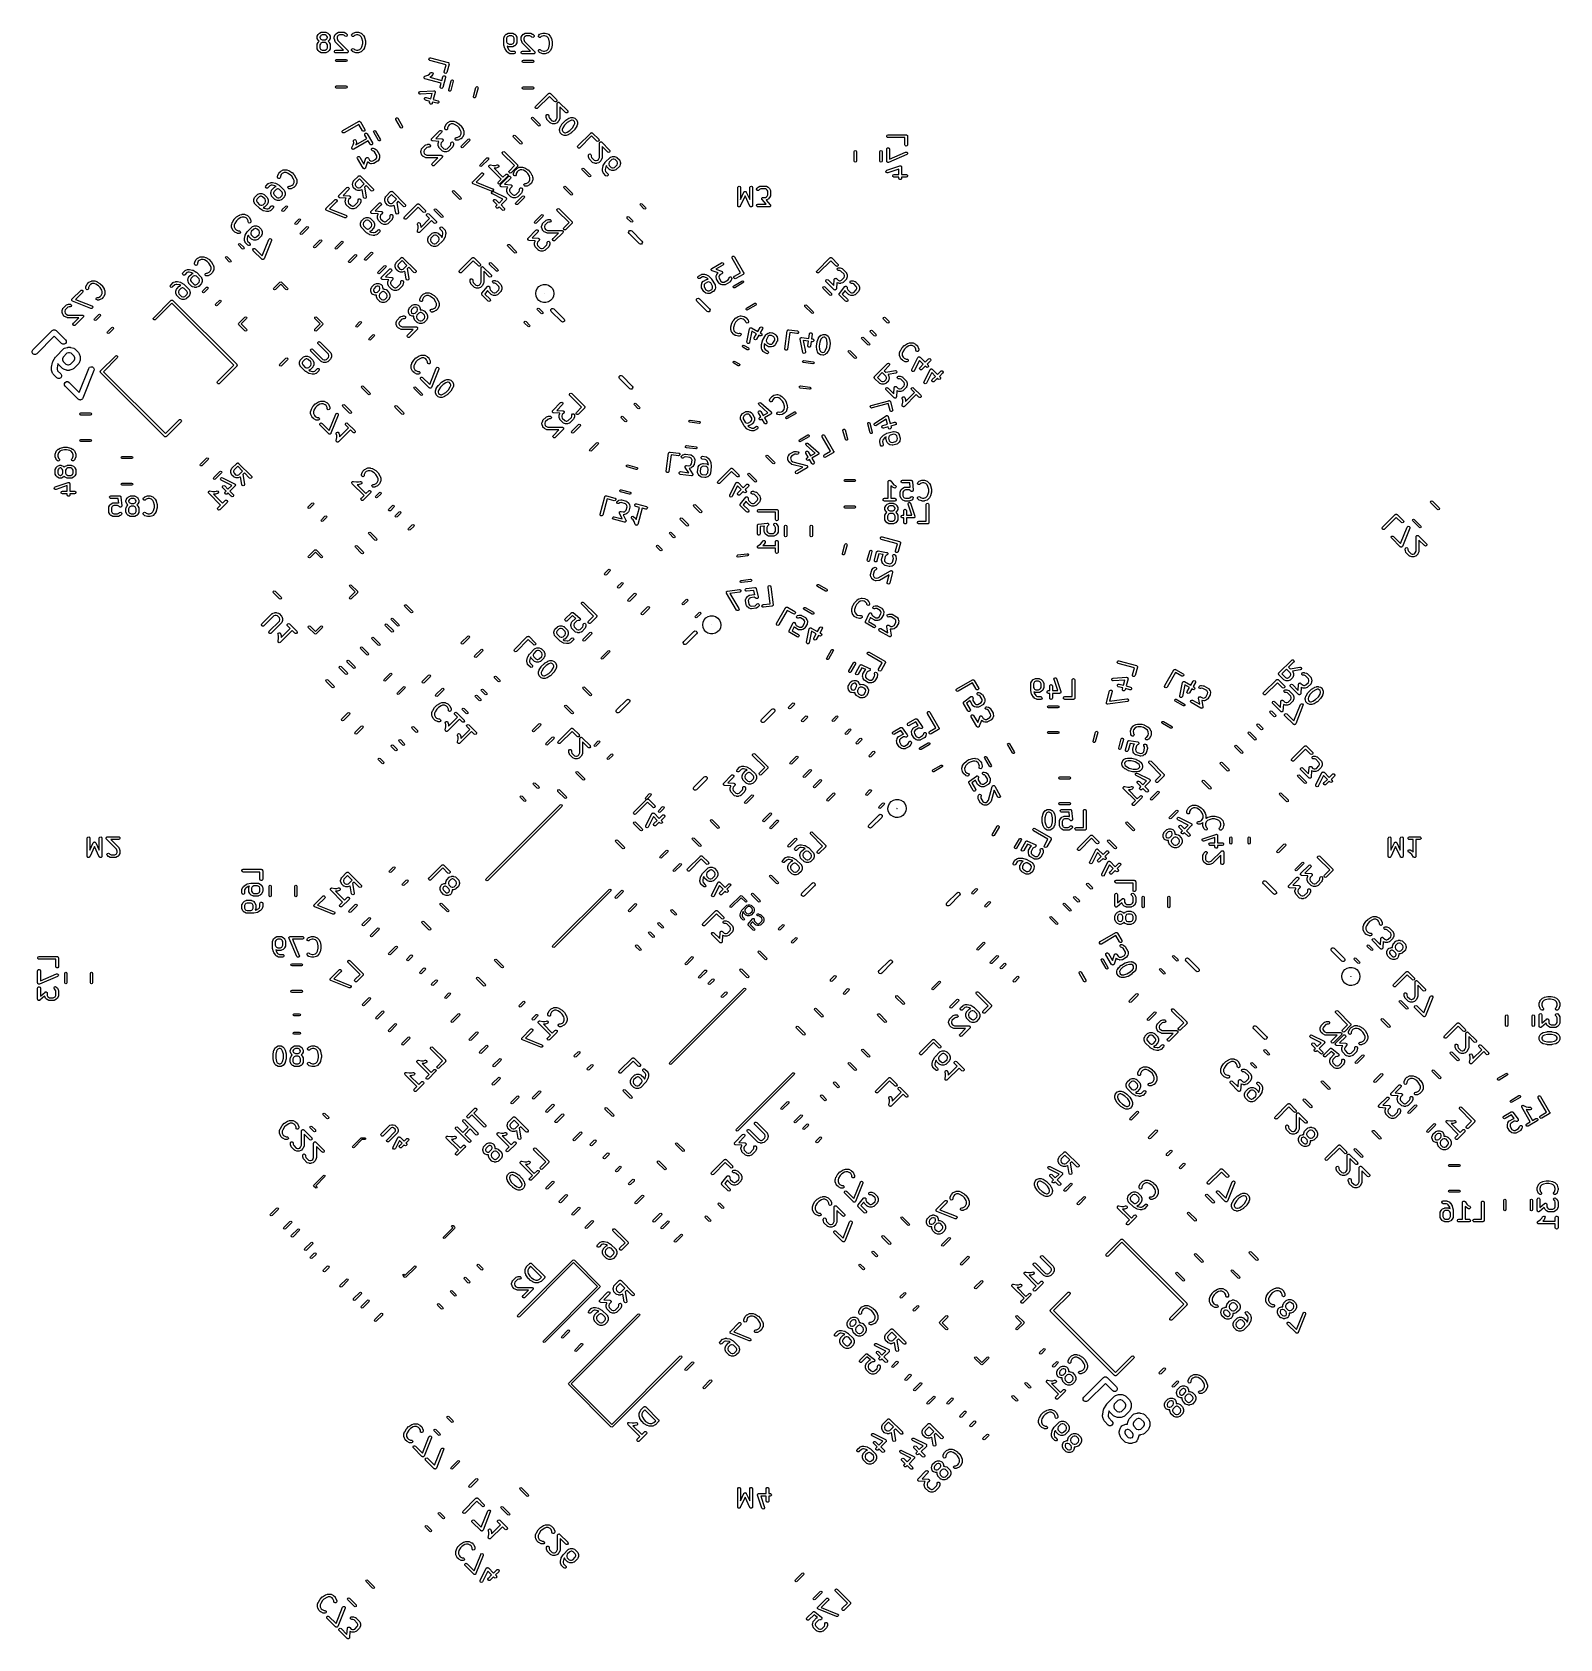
# Model space of a CAD drawing. Extents: x 4.33 to 7.66, y -5.29 to -1.79.
import ezdxf

# ---------------------------------------------------------------- set-up
doc = ezdxf.new("R2010")
doc.units = 0
doc.header["$MEASUREMENT"] = 0
doc.layers.add('BLACK', color=7, linetype='CONTINUOUS')

msp = doc.modelspace()

# ---------------------------------------------------------------- linework, layer by layer
at = {"layer": 'BLACK', "linetype": 'CONTINUOUS'}
for p, q in [((4.95437, -1.7998), (4.95454, -1.79879)), ((4.95437, -1.80167), (4.95437, -1.7998)), ((4.95443, -1.80184), (4.95437, -1.80167)), ((4.95437, -1.81667), (4.95454, -1.81566)), ((4.95437, -1.82417), (4.95437, -1.81667)), ((4.95439, -1.80201), (4.95443, -1.80184)), ((4.95468, -1.80299), (4.95439, -1.80201)), ((4.95454, -1.79879), (4.95466, -1.79865)), ((4.95454, -1.81566), (4.95466, -1.81553)), ((4.95466, -1.79865), (4.95468, -1.79848)), ((4.95466, -1.81553), (4.95468, -1.81535)), ((4.95468, -1.79848), (4.95655, -1.79473)), ((4.95655, -1.80674), (4.95468, -1.80299)), ((4.95468, -1.81535), (4.95655, -1.8116)), ((4.95655, -1.79473), (4.95708, -1.79402)), ((4.9566, -1.80679), (4.95655, -1.80674)), ((4.95655, -1.8116), (4.95708, -1.81089)), ((4.95711, -1.80751), (4.9566, -1.80679)), ((4.95708, -1.79402), (4.95711, -1.79396)), ((4.95708, -1.81089), (4.95711, -1.81083)), ((4.95711, -1.79396), (4.95898, -1.79209)), ((4.95877, -1.80917), (4.95711, -1.80751)), ((4.95711, -1.81083), (4.95877, -1.80917)), ((4.95898, -1.79209), (4.9597, -1.79158)), ((4.9597, -1.79158), (4.95975, -1.79153)), ((4.95975, -1.79153), (4.9635, -1.78966)), ((4.96162, -1.7978), (4.96027, -1.80049)), ((4.96027, -1.80049), (4.96027, -1.80098)), ((4.96027, -1.80098), (4.96162, -1.80367)), ((4.96162, -1.81467), (4.96027, -1.81737)), ((4.96027, -1.81737), (4.96027, -1.82347)), ((4.96282, -1.7966), (4.96162, -1.7978)), ((4.96162, -1.80367), (4.96282, -1.80487)), ((4.96282, -1.81347), (4.96162, -1.81467)), ((4.96551, -1.79525), (4.96282, -1.7966)), ((4.96282, -1.80487), (4.96551, -1.80622)), ((4.96551, -1.81212), (4.96282, -1.81347)), ((4.9635, -1.78966), (4.96448, -1.78937)), ((4.96448, -1.78937), (4.96465, -1.78941)), ((4.96465, -1.78941), (4.96482, -1.78935)), ((4.96482, -1.78935), (4.97232, -1.78935)), ((4.97162, -1.79525), (4.96551, -1.79525)), ((4.96551, -1.80622), (4.97162, -1.80622)), ((4.97162, -1.81212), (4.96551, -1.81212)), ((4.97432, -1.7966), (4.97162, -1.79525)), ((4.97162, -1.80622), (4.97432, -1.80487)), ((4.97432, -1.81347), (4.97162, -1.81212)), ((4.97232, -1.78935), (4.97333, -1.78952)), ((4.97333, -1.78952), (4.97346, -1.78964)), ((4.97346, -1.78964), (4.97364, -1.78966)), ((4.97364, -1.78966), (4.97739, -1.79153)), ((4.97551, -1.7978), (4.97432, -1.7966)), ((4.97432, -1.80487), (4.97551, -1.80367)), ((4.97551, -1.81467), (4.97432, -1.81347)), ((4.97686, -1.80049), (4.97551, -1.7978)), ((4.97551, -1.80367), (4.97686, -1.80098)), ((4.97686, -1.81737), (4.97551, -1.81467)), ((4.97686, -1.80098), (4.97686, -1.80049)), ((4.97686, -1.82347), (4.97686, -1.81737)), ((4.97739, -1.79153), (4.9781, -1.79206)), ((4.9781, -1.79206), (4.97815, -1.79209)), ((4.97815, -1.79209), (4.98003, -1.79396)), ((4.98003, -1.80751), (4.97837, -1.80917)), ((4.97837, -1.80917), (4.98003, -1.81083)), ((4.98003, -1.79396), (4.98054, -1.79468)), ((4.98006, -1.80745), (4.98003, -1.80751)), ((4.98003, -1.81083), (4.98054, -1.81156)), ((4.98058, -1.80674), (4.98006, -1.80745)), ((4.98054, -1.79468), (4.98058, -1.79473)), ((4.98054, -1.81156), (4.98058, -1.8116)), ((4.98058, -1.79473), (4.98246, -1.79848)), ((4.98246, -1.80299), (4.98058, -1.80674)), ((4.98058, -1.8116), (4.98246, -1.81535)), ((4.98246, -1.79848), (4.98275, -1.79946)), ((4.98248, -1.80282), (4.98246, -1.80299)), ((4.98246, -1.81535), (4.98275, -1.81633)), ((4.98259, -1.80268), (4.98248, -1.80282)), ((4.98277, -1.80167), (4.98259, -1.80268)), ((4.98275, -1.79946), (4.98271, -1.79963)), ((4.98271, -1.79963), (4.98277, -1.7998)), ((4.98275, -1.81633), (4.98271, -1.8165)), ((4.98271, -1.8165), (4.98277, -1.81667)), ((4.98277, -1.7998), (4.98277, -1.80167)), ((4.98277, -1.81667), (4.98277, -1.82417)), ((4.99186, -1.7998), (4.99204, -1.79879)), ((4.99186, -1.80355), (4.99186, -1.7998)), ((4.99188, -1.80361), (4.99186, -1.80355)), ((4.99201, -1.80448), (4.99188, -1.80361)), ((4.99389, -1.81011), (4.99201, -1.80448)), ((4.99204, -1.79879), (4.99215, -1.79865)), ((4.99215, -1.79865), (4.99217, -1.79848)), ((4.99217, -1.79848), (4.99405, -1.79473)), ((4.994, -1.81024), (4.99389, -1.81011)), ((4.99401, -1.81042), (4.994, -1.81024)), ((4.9946, -1.81126), (4.99401, -1.81042)), ((4.99405, -1.79473), (4.99457, -1.79402)), ((4.99457, -1.79402), (4.9946, -1.79396)), ((4.9946, -1.79396), (4.99648, -1.79209)), ((5.01206, -1.82872), (4.9946, -1.81126)), ((4.99648, -1.79209), (4.9972, -1.79158)), ((4.9972, -1.79158), (4.99724, -1.79153)), ((4.99724, -1.79153), (5.00099, -1.78966)), ((4.99912, -1.7978), (4.99777, -1.80049)), ((4.99777, -1.80049), (4.99777, -1.80307)), ((4.99777, -1.80307), (4.99927, -1.80758)), ((5.00031, -1.7966), (4.99912, -1.7978)), ((4.99927, -1.80758), (5.02127, -1.82958)), ((5.00301, -1.79525), (5.00031, -1.7966)), ((5.00099, -1.78966), (5.00198, -1.78937)), ((5.00198, -1.78937), (5.00215, -1.78941)), ((5.00215, -1.78941), (5.00231, -1.78935)), ((5.00231, -1.78935), (5.01169, -1.78935)), ((5.01099, -1.79525), (5.00301, -1.79525)), ((5.01369, -1.7966), (5.01099, -1.79525)), ((5.01169, -1.78935), (5.0127, -1.78952)), ((5.0127, -1.78952), (5.01283, -1.78964)), ((5.01283, -1.78964), (5.01301, -1.78966)), ((5.01301, -1.78966), (5.01676, -1.79153)), ((5.01522, -1.79814), (5.01369, -1.7966)), ((5.01705, -1.79899), (5.01522, -1.79814)), ((5.01676, -1.79153), (5.01747, -1.79206)), ((5.019, -1.79847), (5.01705, -1.79899)), ((5.01747, -1.79206), (5.01752, -1.79209)), ((5.01752, -1.79209), (5.0194, -1.79396)), ((5.02016, -1.79681), (5.019, -1.79847)), ((5.0194, -1.79396), (5.01999, -1.7948)), ((5.01999, -1.7948), (5.02016, -1.79681)), ((5.02937, -1.79579), (5.03022, -1.79396)), ((5.02989, -1.79774), (5.02937, -1.79579)), ((5.03155, -1.7989), (5.02989, -1.79774)), ((5.03022, -1.79396), (5.0321, -1.79209)), ((5.03356, -1.79872), (5.03155, -1.7989)), ((5.0321, -1.79209), (5.03294, -1.7915)), ((5.03294, -1.7915), (5.03311, -1.79148)), ((5.03311, -1.79148), (5.03325, -1.79137)), ((5.03325, -1.79137), (5.03887, -1.7895)), ((5.0344, -1.79814), (5.03356, -1.79872)), ((5.03578, -1.79675), (5.0344, -1.79814)), ((5.04029, -1.79525), (5.03578, -1.79675)), ((5.03887, -1.7895), (5.03975, -1.78937)), ((5.03975, -1.78937), (5.03981, -1.78935)), ((5.03981, -1.78935), (5.04356, -1.78935)), ((5.04308, -1.79525), (5.04029, -1.79525)), ((5.04759, -1.79675), (5.04308, -1.79525)), ((5.04356, -1.78935), (5.04443, -1.7895)), ((5.04443, -1.7895), (5.04449, -1.7895)), ((5.04449, -1.7895), (5.05012, -1.79137)), ((5.05051, -1.79967), (5.04759, -1.79675)), ((5.05012, -1.79137), (5.05102, -1.79186)), ((5.05202, -1.8027), (5.05051, -1.79967)), ((5.05102, -1.79186), (5.05111, -1.79201)), ((5.05111, -1.79201), (5.05127, -1.79209)), ((5.05127, -1.79209), (5.05502, -1.79583)), ((5.05373, -1.80953), (5.05202, -1.8027)), ((5.05202, -1.82126), (5.05373, -1.81443)), ((5.05373, -1.81443), (5.05373, -1.80953)), ((5.05502, -1.79583), (5.05553, -1.79656)), ((5.05553, -1.79656), (5.05557, -1.7966)), ((5.05557, -1.7966), (5.05745, -1.80035)), ((5.05745, -1.80035), (5.05759, -1.80084)), ((5.05759, -1.80084), (5.05767, -1.80096)), ((5.05767, -1.80096), (5.05955, -1.80846)), ((5.05955, -1.81551), (5.05767, -1.82301)), ((5.05963, -1.8148), (5.05953, -1.81538)), ((5.05953, -1.81538), (5.05955, -1.81551)), ((5.05955, -1.80846), (5.05959, -1.80904)), ((5.05959, -1.80904), (5.05963, -1.80917)), ((5.05963, -1.80917), (5.05963, -1.8148)), ((5.36137, -1.8018), (5.36154, -1.80079)), ((5.36137, -1.8168), (5.36137, -1.8018)), ((5.36141, -1.81692), (5.36137, -1.8168)), ((5.36145, -1.81751), (5.36141, -1.81692)), ((5.36333, -1.82501), (5.36145, -1.81751)), ((5.36154, -1.80079), (5.36166, -1.80065)), ((5.36166, -1.80065), (5.36168, -1.80048)), ((5.36168, -1.80048), (5.36355, -1.79673)), ((5.36355, -1.79673), (5.36408, -1.79602)), ((5.36408, -1.79602), (5.36411, -1.79596)), ((5.36411, -1.79596), (5.36598, -1.79409)), ((5.36598, -1.79409), (5.3667, -1.79358)), ((5.3667, -1.79358), (5.36675, -1.79353)), ((5.36675, -1.79353), (5.3705, -1.79166)), ((5.36862, -1.7998), (5.36727, -1.80249)), ((5.36727, -1.80249), (5.36727, -1.81047)), ((5.36727, -1.81047), (5.36862, -1.81317)), ((5.36982, -1.7986), (5.36862, -1.7998)), ((5.36862, -1.81317), (5.36982, -1.81437)), ((5.37251, -1.79725), (5.36982, -1.7986)), ((5.36982, -1.81437), (5.37251, -1.81572)), ((5.3705, -1.79166), (5.37148, -1.79137)), ((5.37148, -1.79137), (5.37165, -1.79141)), ((5.37165, -1.79141), (5.37182, -1.79135)), ((5.37182, -1.79135), (5.37932, -1.79135)), ((5.37862, -1.79725), (5.37251, -1.79725)), ((5.37251, -1.81572), (5.37862, -1.81572)), ((5.38132, -1.7986), (5.37862, -1.79725)), ((5.37862, -1.81572), (5.38132, -1.81437)), ((5.37932, -1.79135), (5.38033, -1.79152)), ((5.38033, -1.79152), (5.38046, -1.79164)), ((5.38046, -1.79164), (5.38064, -1.79166)), ((5.38064, -1.79166), (5.38439, -1.79353)), ((5.38439, -1.81944), (5.38064, -1.82131)), ((5.38251, -1.7998), (5.38132, -1.7986)), ((5.38132, -1.81437), (5.38251, -1.81317)), ((5.38386, -1.80249), (5.38251, -1.7998)), ((5.38251, -1.81317), (5.38386, -1.81047)), ((5.38386, -1.81047), (5.38386, -1.80249)), ((5.38439, -1.79353), (5.3851, -1.79406)), ((5.38443, -1.81939), (5.38439, -1.81944)), ((5.38515, -1.81888), (5.38443, -1.81939)), ((5.3851, -1.79406), (5.38515, -1.79409)), ((5.38515, -1.79409), (5.38703, -1.79596)), ((5.38703, -1.81701), (5.38515, -1.81888)), ((5.38703, -1.79596), (5.38754, -1.79668)), ((5.38706, -1.81695), (5.38703, -1.81701)), ((5.38758, -1.81624), (5.38706, -1.81695)), ((5.38754, -1.79668), (5.38758, -1.79673)), ((5.38758, -1.79673), (5.38946, -1.80048)), ((5.38946, -1.81249), (5.38758, -1.81624)), ((5.38946, -1.80048), (5.38975, -1.80146)), ((5.38948, -1.81232), (5.38946, -1.81249)), ((5.38959, -1.81218), (5.38948, -1.81232)), ((5.38977, -1.81117), (5.38959, -1.81218)), ((5.38975, -1.80146), (5.38971, -1.80163)), ((5.38971, -1.80163), (5.38977, -1.8018)), ((5.38977, -1.8018), (5.38977, -1.81117)), ((5.39886, -1.8018), (5.39904, -1.80079)), ((5.39886, -1.80555), (5.39886, -1.8018)), ((5.39888, -1.80561), (5.39886, -1.80555)), ((5.39901, -1.80648), (5.39888, -1.80561)), ((5.40089, -1.81211), (5.39901, -1.80648)), ((5.39904, -1.80079), (5.39915, -1.80065)), ((5.39915, -1.80065), (5.39917, -1.80048)), ((5.39917, -1.80048), (5.40105, -1.79673)), ((5.401, -1.81224), (5.40089, -1.81211)), ((5.40101, -1.81242), (5.401, -1.81224)), ((5.4016, -1.81326), (5.40101, -1.81242)), ((5.40105, -1.79673), (5.40157, -1.79602)), ((5.40157, -1.79602), (5.4016, -1.79596)), ((5.4016, -1.79596), (5.40348, -1.79409)), ((5.41906, -1.83072), (5.4016, -1.81326)), ((5.40348, -1.79409), (5.4042, -1.79358)), ((5.4042, -1.79358), (5.40424, -1.79353)), ((5.40424, -1.79353), (5.40799, -1.79166)), ((5.40612, -1.7998), (5.40477, -1.80249)), ((5.40477, -1.80249), (5.40477, -1.80507)), ((5.40477, -1.80507), (5.40627, -1.80958)), ((5.40731, -1.7986), (5.40612, -1.7998)), ((5.40627, -1.80958), (5.42827, -1.83158)), ((5.41001, -1.79725), (5.40731, -1.7986)), ((5.40799, -1.79166), (5.40898, -1.79137)), ((5.40898, -1.79137), (5.40915, -1.79141)), ((5.40915, -1.79141), (5.40931, -1.79135)), ((5.40931, -1.79135), (5.41869, -1.79135)), ((5.41799, -1.79725), (5.41001, -1.79725)), ((5.42069, -1.7986), (5.41799, -1.79725)), ((5.41869, -1.79135), (5.4197, -1.79152)), ((5.4197, -1.79152), (5.41983, -1.79164)), ((5.41983, -1.79164), (5.42001, -1.79166)), ((5.42001, -1.79166), (5.42376, -1.79353)), ((5.42222, -1.80014), (5.42069, -1.7986)), ((5.42405, -1.80099), (5.42222, -1.80014)), ((5.42376, -1.79353), (5.42447, -1.79406)), ((5.426, -1.80047), (5.42405, -1.80099)), ((5.42447, -1.79406), (5.42452, -1.79409)), ((5.42452, -1.79409), (5.4264, -1.79596)), ((5.42716, -1.79881), (5.426, -1.80047)), ((5.4264, -1.79596), (5.42699, -1.7968)), ((5.42699, -1.7968), (5.42716, -1.79881)), ((5.43637, -1.79779), (5.43722, -1.79596)), ((5.43689, -1.79974), (5.43637, -1.79779)), ((5.43855, -1.8009), (5.43689, -1.79974)), ((5.43722, -1.79596), (5.4391, -1.79409)), ((5.44056, -1.80072), (5.43855, -1.8009)), ((5.4391, -1.79409), (5.43994, -1.7935)), ((5.43994, -1.7935), (5.44011, -1.79348)), ((5.44011, -1.79348), (5.44025, -1.79337)), ((5.44025, -1.79337), (5.44587, -1.7915)), ((5.4414, -1.80014), (5.44056, -1.80072)), ((5.44278, -1.79875), (5.4414, -1.80014)), ((5.44729, -1.79725), (5.44278, -1.79875)), ((5.44587, -1.7915), (5.44675, -1.79137)), ((5.44675, -1.79137), (5.44681, -1.79135)), ((5.44681, -1.79135), (5.45056, -1.79135)), ((5.45008, -1.79725), (5.44729, -1.79725)), ((5.45459, -1.79875), (5.45008, -1.79725)), ((5.45056, -1.79135), (5.45143, -1.7915)), ((5.45143, -1.7915), (5.45149, -1.7915)), ((5.45149, -1.7915), (5.45712, -1.79337)), ((5.45751, -1.80167), (5.45459, -1.79875)), ((5.45712, -1.79337), (5.45802, -1.79386)), ((5.45902, -1.8047), (5.45751, -1.80167)), ((5.45802, -1.79386), (5.45811, -1.79401)), ((5.45811, -1.79401), (5.45827, -1.79409)), ((5.45827, -1.79409), (5.46202, -1.79783)), ((5.46073, -1.81153), (5.45902, -1.8047)), ((5.45902, -1.82326), (5.46073, -1.81643)), ((5.46073, -1.81643), (5.46073, -1.81153)), ((5.46202, -1.79783), (5.46253, -1.79856)), ((5.46253, -1.79856), (5.46257, -1.7986)), ((5.46257, -1.7986), (5.46445, -1.80235)), ((5.46445, -1.80235), (5.46459, -1.80284)), ((5.46459, -1.80284), (5.46467, -1.80296)), ((5.46467, -1.80296), (5.46655, -1.81046)), ((5.46655, -1.81751), (5.46467, -1.82501)), ((5.46663, -1.8168), (5.46653, -1.81738)), ((5.46653, -1.81738), (5.46655, -1.81751)), ((5.46655, -1.81046), (5.46659, -1.81104)), ((5.46659, -1.81104), (5.46663, -1.81117)), ((5.46663, -1.81117), (5.46663, -1.8168)), ((4.95443, -1.82434), (4.95437, -1.82417)), ((4.95439, -1.82451), (4.95443, -1.82434)), ((4.95468, -1.82549), (4.95439, -1.82451)), ((4.95655, -1.82924), (4.95468, -1.82549)), ((4.9566, -1.82928), (4.95655, -1.82924)), ((4.95711, -1.83001), (4.9566, -1.82928)), ((4.95898, -1.83188), (4.95711, -1.83001)), ((4.95904, -1.83191), (4.95898, -1.83188)), ((4.95975, -1.83243), (4.95904, -1.83191)), ((4.9635, -1.83431), (4.95975, -1.83243)), ((4.96027, -1.82347), (4.96162, -1.82617)), ((4.96162, -1.82617), (4.96282, -1.82737)), ((4.96282, -1.82737), (4.96551, -1.82872)), ((4.96367, -1.83433), (4.9635, -1.83431)), ((4.96381, -1.83444), (4.96367, -1.83433)), ((4.96482, -1.83462), (4.96381, -1.83444)), ((4.97232, -1.83462), (4.96482, -1.83462)), ((4.96551, -1.82872), (4.97162, -1.82872)), ((4.97162, -1.82872), (4.97432, -1.82737)), ((4.97248, -1.83456), (4.97232, -1.83462)), ((4.97265, -1.8346), (4.97248, -1.83456)), ((4.97364, -1.83431), (4.97265, -1.8346)), ((4.97739, -1.83243), (4.97364, -1.83431)), ((4.97432, -1.82737), (4.97551, -1.82617)), ((4.97551, -1.82617), (4.97686, -1.82347)), ((4.97743, -1.83239), (4.97739, -1.83243)), ((4.97815, -1.83188), (4.97743, -1.83239)), ((4.98003, -1.83001), (4.97815, -1.83188)), ((4.98006, -1.82995), (4.98003, -1.83001)), ((4.98058, -1.82924), (4.98006, -1.82995)), ((4.98246, -1.82549), (4.98058, -1.82924)), ((4.98248, -1.82531), (4.98246, -1.82549)), ((4.98259, -1.82518), (4.98248, -1.82531)), ((4.98277, -1.82417), (4.98259, -1.82518)), ((4.99191, -1.83116), (4.99292, -1.82941)), ((4.99226, -1.83314), (4.99191, -1.83116)), ((4.9938, -1.83444), (4.99226, -1.83314)), ((4.99292, -1.82941), (4.99481, -1.82872)), ((4.99481, -1.83462), (4.9938, -1.83444)), ((4.99435, -1.85106), (4.99504, -1.84939)), ((4.99504, -1.85273), (4.99435, -1.85106)), ((4.99481, -1.82872), (5.01206, -1.82872)), ((5.01919, -1.83462), (4.99481, -1.83462)), ((4.99504, -1.84939), (4.99671, -1.8487)), ((4.99671, -1.85343), (4.99504, -1.85273)), ((4.99671, -1.8487), (5.01729, -1.8487)), ((5.01729, -1.85343), (4.99671, -1.85343)), ((5.01729, -1.8487), (5.01896, -1.84939)), ((5.01896, -1.85273), (5.01729, -1.85343)), ((5.01896, -1.84939), (5.01965, -1.85106)), ((5.01965, -1.85106), (5.01896, -1.85273)), ((5.02002, -1.83432), (5.01919, -1.83462)), ((5.02088, -1.83409), (5.02002, -1.83432)), ((5.02096, -1.83398), (5.02088, -1.83409)), ((5.02108, -1.83393), (5.02096, -1.83398)), ((5.02153, -1.83316), (5.02108, -1.83393)), ((5.02127, -1.82958), (5.02164, -1.83011)), ((5.02204, -1.83243), (5.02153, -1.83316)), ((5.02164, -1.83011), (5.02174, -1.83019)), ((5.02174, -1.83019), (5.02176, -1.83027)), ((5.02176, -1.83027), (5.02186, -1.83042)), ((5.02186, -1.83042), (5.02194, -1.83131)), ((5.02194, -1.83131), (5.02209, -1.83218)), ((5.02209, -1.83218), (5.02203, -1.8323)), ((5.02203, -1.8323), (5.02204, -1.83243)), ((5.02946, -1.82715), (5.03062, -1.8255)), ((5.02963, -1.82917), (5.02946, -1.82715)), ((5.03022, -1.83001), (5.02963, -1.82917)), ((5.0321, -1.83188), (5.03022, -1.83001)), ((5.03062, -1.8255), (5.03257, -1.82498)), ((5.03226, -1.83196), (5.0321, -1.83188)), ((5.03235, -1.83211), (5.03226, -1.83196)), ((5.03325, -1.83259), (5.03235, -1.83211)), ((5.03257, -1.82498), (5.0344, -1.82583)), ((5.03887, -1.83447), (5.03325, -1.83259)), ((5.0344, -1.82583), (5.03578, -1.82721)), ((5.03578, -1.82721), (5.04029, -1.82872)), ((5.03894, -1.83447), (5.03887, -1.83447)), ((5.03981, -1.83462), (5.03894, -1.83447)), ((5.04356, -1.83462), (5.03981, -1.83462)), ((5.04029, -1.82872), (5.04308, -1.82872)), ((5.04308, -1.82872), (5.04759, -1.82721)), ((5.04362, -1.8346), (5.04356, -1.83462)), ((5.04449, -1.83447), (5.04362, -1.8346)), ((5.05012, -1.83259), (5.04449, -1.83447)), ((5.04759, -1.82721), (5.05051, -1.8243)), ((5.05025, -1.83249), (5.05012, -1.83259)), ((5.05043, -1.83247), (5.05025, -1.83249)), ((5.05127, -1.83188), (5.05043, -1.83247)), ((5.05051, -1.8243), (5.05202, -1.82126)), ((5.05502, -1.82813), (5.05127, -1.83188)), ((5.05505, -1.82807), (5.05502, -1.82813)), ((5.05557, -1.82736), (5.05505, -1.82807)), ((5.05745, -1.82362), (5.05557, -1.82736)), ((5.05746, -1.82348), (5.05745, -1.82362)), ((5.05767, -1.82301), (5.05746, -1.82348)), ((5.19798, -1.84882), (5.19815, -1.8468)), ((5.19914, -1.85047), (5.19798, -1.84882)), ((5.19815, -1.8468), (5.19958, -1.84537)), ((5.20007, -1.8509), (5.19914, -1.85047)), ((5.19958, -1.84537), (5.20159, -1.8452)), ((5.23524, -1.86033), (5.20007, -1.8509)), ((5.20159, -1.8452), (5.23962, -1.85539)), ((5.36334, -1.82502), (5.36333, -1.82501)), ((5.36374, -1.82593), (5.36334, -1.82502)), ((5.36749, -1.83156), (5.36374, -1.82593)), ((5.3676, -1.83164), (5.36749, -1.83156)), ((5.36786, -1.83201), (5.3676, -1.83164)), ((5.36973, -1.83388), (5.36786, -1.83201)), ((5.3705, -1.82131), (5.3682, -1.82017)), ((5.3682, -1.82017), (5.36893, -1.82308)), ((5.36893, -1.82308), (5.37224, -1.82804)), ((5.36979, -1.83391), (5.36973, -1.83388)), ((5.3705, -1.83443), (5.36979, -1.83391)), ((5.37067, -1.82133), (5.3705, -1.82131)), ((5.37425, -1.83631), (5.3705, -1.83443)), ((5.37081, -1.82145), (5.37067, -1.82133)), ((5.37182, -1.82162), (5.37081, -1.82145)), ((5.37932, -1.82162), (5.37182, -1.82162)), ((5.37224, -1.82804), (5.37357, -1.82937)), ((5.37357, -1.82937), (5.37626, -1.83072)), ((5.37442, -1.83633), (5.37425, -1.83631)), ((5.37456, -1.83644), (5.37442, -1.83633)), ((5.37557, -1.83662), (5.37456, -1.83644)), ((5.38307, -1.83662), (5.37557, -1.83662)), ((5.37626, -1.83072), (5.38307, -1.83072)), ((5.37948, -1.82156), (5.37932, -1.82162)), ((5.37965, -1.8216), (5.37948, -1.82156)), ((5.38064, -1.82131), (5.37965, -1.8216)), ((5.38307, -1.83072), (5.38408, -1.83089)), ((5.38496, -1.83593), (5.38307, -1.83662)), ((5.38408, -1.83089), (5.38562, -1.83219)), ((5.38597, -1.83418), (5.38496, -1.83593)), ((5.38562, -1.83219), (5.38597, -1.83418)), ((5.39891, -1.83316), (5.39992, -1.83141)), ((5.39926, -1.83514), (5.39891, -1.83316)), ((5.4008, -1.83644), (5.39926, -1.83514)), ((5.39992, -1.83141), (5.40181, -1.83072)), ((5.40181, -1.83662), (5.4008, -1.83644)), ((5.40135, -1.85306), (5.40204, -1.85139)), ((5.40204, -1.85473), (5.40135, -1.85306)), ((5.40181, -1.83072), (5.41906, -1.83072)), ((5.42619, -1.83662), (5.40181, -1.83662)), ((5.40204, -1.85139), (5.40371, -1.8507)), ((5.40371, -1.85543), (5.40204, -1.85473)), ((5.40371, -1.8507), (5.42429, -1.8507)), ((5.42429, -1.8507), (5.42596, -1.85139)), ((5.42596, -1.85473), (5.42429, -1.85543)), ((5.42596, -1.85139), (5.42665, -1.85306)), ((5.42665, -1.85306), (5.42596, -1.85473)), ((5.42702, -1.83632), (5.42619, -1.83662)), ((5.42788, -1.83609), (5.42702, -1.83632)), ((5.42796, -1.83598), (5.42788, -1.83609)), ((5.42808, -1.83593), (5.42796, -1.83598)), ((5.42853, -1.83516), (5.42808, -1.83593)), ((5.42827, -1.83158), (5.42864, -1.83211)), ((5.42904, -1.83443), (5.42853, -1.83516)), ((5.42864, -1.83211), (5.42874, -1.83219)), ((5.42874, -1.83219), (5.42876, -1.83227)), ((5.42876, -1.83227), (5.42886, -1.83242)), ((5.42886, -1.83242), (5.42894, -1.83331)), ((5.42894, -1.83331), (5.42909, -1.83418)), ((5.42909, -1.83418), (5.42903, -1.8343)), ((5.42903, -1.8343), (5.42904, -1.83443)), ((5.43646, -1.82915), (5.43762, -1.8275)), ((5.43663, -1.83117), (5.43646, -1.82915)), ((5.43722, -1.83201), (5.43663, -1.83117)), ((5.4391, -1.83388), (5.43722, -1.83201)), ((5.43762, -1.8275), (5.43957, -1.82698)), ((5.43926, -1.83396), (5.4391, -1.83388)), ((5.43935, -1.83411), (5.43926, -1.83396)), ((5.44025, -1.83459), (5.43935, -1.83411)), ((5.43957, -1.82698), (5.4414, -1.82783)), ((5.44587, -1.83647), (5.44025, -1.83459)), ((5.4414, -1.82783), (5.44278, -1.82921)), ((5.44278, -1.82921), (5.44729, -1.83072)), ((5.44594, -1.83647), (5.44587, -1.83647)), ((5.44681, -1.83662), (5.44594, -1.83647)), ((5.45056, -1.83662), (5.44681, -1.83662)), ((5.44729, -1.83072), (5.45008, -1.83072)), ((5.45008, -1.83072), (5.45459, -1.82921)), ((5.45062, -1.8366), (5.45056, -1.83662)), ((5.45149, -1.83647), (5.45062, -1.8366)), ((5.45712, -1.83459), (5.45149, -1.83647)), ((5.45459, -1.82921), (5.45751, -1.8263)), ((5.45725, -1.83449), (5.45712, -1.83459)), ((5.45743, -1.83447), (5.45725, -1.83449)), ((5.45827, -1.83388), (5.45743, -1.83447)), ((5.45751, -1.8263), (5.45902, -1.82326)), ((5.46202, -1.83013), (5.45827, -1.83388)), ((5.46205, -1.83007), (5.46202, -1.83013)), ((5.46257, -1.82936), (5.46205, -1.83007)), ((5.46445, -1.82562), (5.46257, -1.82936)), ((5.46446, -1.82548), (5.46445, -1.82562)), ((5.46467, -1.82501), (5.46446, -1.82548)), ((5.18724, -1.88834), (5.1874, -1.8875)), ((5.18732, -1.88849), (5.18724, -1.88834)), ((5.1873, -1.88865), (5.18732, -1.88849)), ((5.18779, -1.88936), (5.1873, -1.88865)), ((5.1874, -1.8875), (5.18748, -1.88664)), ((5.18748, -1.88664), (5.1876, -1.88652)), ((5.1876, -1.88652), (5.18763, -1.88636)), ((5.18763, -1.88636), (5.1883, -1.88582)), ((5.18821, -1.89011), (5.18779, -1.88936)), ((5.1883, -1.88582), (5.18891, -1.88521)), ((5.18891, -1.88521), (5.18908, -1.8852)), ((5.18908, -1.8852), (5.18921, -1.88509)), ((5.18921, -1.88509), (5.19534, -1.88302)), ((5.19534, -1.88302), (5.19926, -1.88076)), ((5.19926, -1.88076), (5.20172, -1.87798)), ((5.20263, -1.88563), (5.19962, -1.88737)), ((5.19962, -1.88737), (5.2261, -1.89446)), ((5.20172, -1.87798), (5.20253, -1.87734)), ((5.20253, -1.87734), (5.20452, -1.87704)), ((5.20267, -1.88558), (5.20263, -1.88563)), ((5.20336, -1.88503), (5.20267, -1.88558)), ((5.20614, -1.8819), (5.20336, -1.88503)), ((5.20452, -1.87704), (5.20625, -1.8781)), ((5.20688, -1.88002), (5.20614, -1.8819)), ((5.20625, -1.8781), (5.20688, -1.88002)), ((5.2261, -1.89446), (5.22824, -1.88645)), ((5.23395, -1.88798), (5.22812, -1.90971)), ((5.22824, -1.88645), (5.22868, -1.88552)), ((5.22868, -1.88552), (5.23033, -1.88436)), ((5.23033, -1.88436), (5.23234, -1.88454)), ((5.23115, -1.87559), (5.23524, -1.86033)), ((5.23133, -1.8776), (5.23115, -1.87559)), ((5.23276, -1.87903), (5.23133, -1.8776)), ((5.23234, -1.88454), (5.23377, -1.88597)), ((5.23477, -1.8792), (5.23276, -1.87903)), ((5.23377, -1.88597), (5.23395, -1.88798)), ((5.23643, -1.87804), (5.23477, -1.8792)), ((5.23686, -1.87711), (5.23643, -1.87804)), ((5.24171, -1.85901), (5.23686, -1.87711)), ((5.23962, -1.85539), (5.23998, -1.85555)), ((5.23998, -1.85555), (5.24011, -1.85556)), ((5.24011, -1.85556), (5.2402, -1.85566)), ((5.2402, -1.85566), (5.24055, -1.85582)), ((5.24055, -1.85582), (5.24099, -1.85645)), ((5.24099, -1.85645), (5.24154, -1.85699)), ((5.24154, -1.85699), (5.24156, -1.85726)), ((5.24156, -1.85726), (5.24171, -1.85748)), ((5.24171, -1.85748), (5.24164, -1.85824)), ((5.24164, -1.85824), (5.24171, -1.85901)), ((5.42429, -1.85543), (5.40371, -1.85543)), ((4.99435, -1.90894), (4.99504, -1.90727)), ((4.99504, -1.91061), (4.99435, -1.90894)), ((4.99504, -1.90727), (4.99671, -1.90657)), ((4.99671, -1.9113), (4.99504, -1.91061)), ((4.99671, -1.90657), (5.01729, -1.90657)), ((5.01729, -1.9113), (4.99671, -1.9113)), ((5.01729, -1.90657), (5.01896, -1.90727)), ((5.01896, -1.91061), (5.01729, -1.9113)), ((5.01896, -1.90727), (5.01965, -1.90894)), ((5.01965, -1.90894), (5.01896, -1.91061)), ((5.17619, -1.92147), (5.1771, -1.91967)), ((5.17666, -1.92344), (5.17619, -1.92147)), ((5.17828, -1.92464), (5.17666, -1.92344)), ((5.1771, -1.91967), (5.17895, -1.91886)), ((5.1793, -1.92476), (5.17828, -1.92464)), ((5.17895, -1.91886), (5.20854, -1.91709)), ((5.2048, -1.92323), (5.1793, -1.92476)), ((5.18836, -1.89017), (5.18821, -1.89011)), ((5.18846, -1.89031), (5.18836, -1.89017)), ((5.18939, -1.89074), (5.18846, -1.89031)), ((5.22457, -1.90017), (5.18939, -1.89074)), ((5.20177, -1.93453), (5.2048, -1.92323)), ((5.21157, -1.9208), (5.20748, -1.93606)), ((5.20854, -1.91709), (5.20956, -1.91721)), ((5.20956, -1.91721), (5.20974, -1.91734)), ((5.20974, -1.91734), (5.20996, -1.91736)), ((5.20996, -1.91736), (5.21053, -1.91793)), ((5.21053, -1.91793), (5.21118, -1.91841)), ((5.21118, -1.91841), (5.21123, -1.91863)), ((5.21123, -1.91863), (5.21139, -1.91879)), ((5.21139, -1.91879), (5.21146, -1.91959)), ((5.21146, -1.91959), (5.21165, -1.92037)), ((5.21165, -1.92037), (5.21155, -1.92058)), ((5.21155, -1.92058), (5.21157, -1.9208)), ((5.22242, -1.90818), (5.22457, -1.90017)), ((5.2226, -1.91019), (5.22242, -1.90818)), ((5.22402, -1.91162), (5.2226, -1.91019)), ((5.22604, -1.9118), (5.22402, -1.91162)), ((5.22769, -1.91064), (5.22604, -1.9118)), ((5.22812, -1.90971), (5.22769, -1.91064)), ((5.24106, -1.91509), (5.24638, -1.89522)), ((5.24129, -1.91688), (5.24106, -1.91509)), ((5.24273, -1.91798), (5.24129, -1.91688)), ((5.24452, -1.91775), (5.24273, -1.91798)), ((5.24562, -1.91631), (5.24452, -1.91775)), ((5.25094, -1.89644), (5.24562, -1.91631)), ((5.24638, -1.89522), (5.24748, -1.89378)), ((5.24748, -1.89378), (5.24927, -1.89355)), ((5.24927, -1.89355), (5.25071, -1.89465)), ((5.25071, -1.89465), (5.25094, -1.89644)), ((5.29506, -1.92956), (5.30038, -1.90969)), ((5.30494, -1.91091), (5.29962, -1.93078)), ((5.30038, -1.90969), (5.30148, -1.90825)), ((5.30148, -1.90825), (5.30327, -1.90802)), ((5.30327, -1.90802), (5.30471, -1.90912)), ((5.30471, -1.90912), (5.30494, -1.91091)), ((5.40135, -1.91094), (5.40204, -1.90927)), ((5.40204, -1.91261), (5.40135, -1.91094)), ((5.40204, -1.90927), (5.40371, -1.90857)), ((5.40371, -1.9133), (5.40204, -1.91261)), ((5.40371, -1.90857), (5.42429, -1.90857)), ((5.42429, -1.9133), (5.40371, -1.9133)), ((5.42429, -1.90857), (5.42596, -1.90927)), ((5.42596, -1.91261), (5.42429, -1.9133)), ((5.42596, -1.90927), (5.42665, -1.91094)), ((5.42665, -1.91094), (5.42596, -1.91261)), ((5.43051, -1.951), (5.45835, -1.92317)), ((5.45835, -1.92317), (5.45867, -1.92294)), ((5.45867, -1.92294), (5.45875, -1.92283)), ((5.45875, -1.92283), (5.45887, -1.9228)), ((5.45887, -1.9228), (5.45919, -1.92258)), ((5.45919, -1.92258), (5.45996, -1.92251)), ((5.45996, -1.92251), (5.4607, -1.92231)), ((5.4607, -1.92231), (5.46094, -1.92242)), ((5.46094, -1.92242), (5.4612, -1.9224)), ((5.4612, -1.9224), (5.46183, -1.92284)), ((5.46183, -1.92284), (5.46253, -1.92317)), ((5.46253, -1.92317), (5.47579, -1.93642)), ((5.18833, -1.93551), (5.18851, -1.9335)), ((5.18949, -1.93717), (5.18833, -1.93551)), ((5.18851, -1.9335), (5.18994, -1.93207)), ((5.19042, -1.9376), (5.18949, -1.93717)), ((5.18994, -1.93207), (5.19195, -1.9319)), ((5.20025, -1.94023), (5.19042, -1.9376)), ((5.19195, -1.9319), (5.20177, -1.93453)), ((5.19955, -1.94281), (5.20025, -1.94023)), ((5.19973, -1.94483), (5.19955, -1.94281)), ((5.20116, -1.94625), (5.19973, -1.94483)), ((5.20317, -1.94643), (5.20116, -1.94625)), ((5.20483, -1.94527), (5.20317, -1.94643)), ((5.20526, -1.94434), (5.20483, -1.94527)), ((5.20595, -1.94176), (5.20526, -1.94434)), ((5.21577, -1.94439), (5.20595, -1.94176)), ((5.20748, -1.93606), (5.2173, -1.93869)), ((5.21779, -1.94422), (5.21577, -1.94439)), ((5.2173, -1.93869), (5.21823, -1.93912)), ((5.21921, -1.94279), (5.21779, -1.94422)), ((5.21823, -1.93912), (5.21939, -1.94078)), ((5.21939, -1.94078), (5.21921, -1.94279)), ((5.29529, -1.93135), (5.29506, -1.92956)), ((5.29673, -1.93245), (5.29529, -1.93135)), ((5.29852, -1.93222), (5.29673, -1.93245)), ((5.29962, -1.93078), (5.29852, -1.93222)), ((5.42966, -1.95283), (5.43051, -1.951)), ((5.43018, -1.95479), (5.42966, -1.95283)), ((5.43184, -1.95594), (5.43018, -1.95479)), ((5.43385, -1.95577), (5.43184, -1.95594)), ((5.43469, -1.95518), (5.43385, -1.95577)), ((5.46044, -1.92943), (5.43469, -1.95518)), ((5.47161, -1.9406), (5.46044, -1.92943)), ((5.47344, -1.94145), (5.47161, -1.9406)), ((5.47539, -1.94093), (5.47344, -1.94145)), ((5.47655, -1.93927), (5.47539, -1.94093)), ((5.47579, -1.93642), (5.47637, -1.93726)), ((5.47637, -1.93726), (5.47655, -1.93927)), ((5.47737, -1.94514), (5.47748, -1.9445)), ((5.47737, -1.97626), (5.47737, -1.94514)), ((5.47747, -1.94437), (5.47752, -1.94431)), ((5.47748, -1.9445), (5.47747, -1.94437)), ((5.47752, -1.94431), (5.47755, -1.94413)), ((5.47755, -1.94413), (5.47812, -1.94345)), ((5.47812, -1.94345), (5.47863, -1.94272)), ((5.47863, -1.94272), (5.47876, -1.94268)), ((5.47876, -1.94268), (5.47885, -1.94258)), ((5.47885, -1.94258), (5.47972, -1.94243)), ((5.47972, -1.94243), (5.48058, -1.9422)), ((5.48058, -1.9422), (5.48071, -1.94225)), ((5.48071, -1.94225), (5.48084, -1.94223)), ((5.48084, -1.94223), (5.48161, -1.94267)), ((5.48161, -1.94267), (5.48241, -1.94305)), ((5.48241, -1.94305), (5.49965, -1.96028)), ((5.49547, -1.96446), (5.48328, -1.95227)), ((5.48328, -1.95227), (5.48328, -1.97695)), ((5.01057, -2.00355), (5.04466, -1.98386)), ((5.04506, -1.99045), (5.01352, -2.00866)), ((5.04466, -1.98386), (5.04503, -1.98373)), ((5.04503, -1.98373), (5.04513, -1.98365)), ((5.05295, -2.00413), (5.04506, -1.99045)), ((5.04513, -1.98365), (5.04526, -1.98365)), ((5.04526, -1.98365), (5.04563, -1.98351)), ((5.04563, -1.98351), (5.04638, -1.98365)), ((5.04638, -1.98365), (5.04715, -1.98365)), ((5.04715, -1.98365), (5.04735, -1.98382)), ((5.04735, -1.98382), (5.04761, -1.98386)), ((5.04761, -1.98386), (5.04811, -1.98445)), ((5.04811, -1.98445), (5.0487, -1.98494)), ((5.0487, -1.98494), (5.05807, -2.00118)), ((5.12578, -1.9775), (5.12688, -1.97607)), ((5.12602, -1.9793), (5.12578, -1.9775)), ((5.1363, -1.99711), (5.12602, -1.9793)), ((5.12688, -1.97607), (5.12868, -1.97583)), ((5.12868, -1.97583), (5.13011, -1.97693)), ((5.13011, -1.97693), (5.1404, -1.99475)), ((5.1404, -1.99475), (5.14063, -1.99654)), ((5.23266, -1.99554), (5.23531, -1.99024)), ((5.23531, -1.99024), (5.23584, -1.98953)), ((5.23584, -1.98953), (5.23587, -1.98947)), ((5.23587, -1.98947), (5.23852, -1.98682)), ((5.24038, -1.9933), (5.23826, -1.99756)), ((5.23852, -1.98682), (5.23924, -1.98631)), ((5.23924, -1.98631), (5.23928, -1.98626)), ((5.23928, -1.98626), (5.24459, -1.98361)), ((5.24235, -1.99133), (5.24038, -1.9933)), ((5.2466, -1.98921), (5.24235, -1.99133)), ((5.24459, -1.98361), (5.24557, -1.98332)), ((5.24557, -1.98332), (5.24574, -1.98336)), ((5.24574, -1.98336), (5.24591, -1.9833)), ((5.24591, -1.9833), (5.25121, -1.9833)), ((5.25073, -1.98921), (5.2466, -1.98921)), ((5.25395, -1.99028), (5.25073, -1.98921)), ((5.25121, -1.9833), (5.25208, -1.98345)), ((5.25208, -1.98345), (5.25214, -1.98345)), ((5.25214, -1.98345), (5.25612, -1.98478)), ((5.25998, -1.9939), (5.25395, -1.99028)), ((5.25612, -1.98478), (5.25657, -1.98502)), ((5.25657, -1.98502), (5.25671, -1.98505)), ((5.25671, -1.98505), (5.26333, -1.98902)), ((5.26345, -1.99736), (5.25998, -1.9939)), ((5.26333, -1.98902), (5.26378, -1.98941)), ((5.26378, -1.98941), (5.2639, -1.98947)), ((5.2639, -1.98947), (5.26788, -1.99344)), ((5.26788, -1.99344), (5.26822, -1.99393)), ((5.26822, -1.99393), (5.26832, -1.99401)), ((5.26832, -1.99401), (5.2723, -2.00064)), ((5.42113, -1.97696), (5.42182, -1.97529)), ((5.42182, -1.97863), (5.42113, -1.97696)), ((5.42182, -1.97529), (5.42349, -1.9746)), ((5.43637, -1.99318), (5.42182, -1.97863)), ((5.42349, -1.9746), (5.42516, -1.97529)), ((5.42516, -1.97529), (5.43971, -1.98984)), ((5.43804, -1.99387), (5.43637, -1.99318)), ((5.43971, -1.99318), (5.43804, -1.99387)), ((5.43971, -1.98984), (5.4404, -1.99151)), ((5.4404, -1.99151), (5.43971, -1.99318)), ((5.45351, -1.97165), (5.45369, -1.97064)), ((5.45351, -1.9743), (5.45351, -1.97165)), ((5.45353, -1.97436), (5.45351, -1.9743)), ((5.45366, -1.97524), (5.45353, -1.97436)), ((5.45499, -1.97921), (5.45366, -1.97524)), ((5.45369, -1.97064), (5.45499, -1.96909)), ((5.45499, -1.96909), (5.45698, -1.96874)), ((5.4551, -1.97935), (5.45499, -1.97921)), ((5.45511, -1.97953), (5.4551, -1.97935)), ((5.4557, -1.98037), (5.45511, -1.97953)), ((5.46233, -1.987), (5.4557, -1.98037)), ((5.45698, -1.96874), (5.45873, -1.96975)), ((5.45873, -1.96975), (5.45942, -1.97165)), ((5.45942, -1.97165), (5.45942, -1.97382)), ((5.45942, -1.97382), (5.46037, -1.97668)), ((5.46037, -1.97668), (5.46601, -1.98233)), ((5.46249, -1.98707), (5.46233, -1.987)), ((5.46258, -1.98722), (5.46249, -1.98707)), ((5.46348, -1.98771), (5.46258, -1.98722)), ((5.46746, -1.98903), (5.46348, -1.98771)), ((5.46601, -1.98233), (5.46887, -1.98328)), ((5.46753, -1.98903), (5.46746, -1.98903)), ((5.46839, -1.98919), (5.46753, -1.98903)), ((5.47105, -1.98919), (5.46839, -1.98919)), ((5.46887, -1.98328), (5.47057, -1.98328)), ((5.47057, -1.98328), (5.47343, -1.98233)), ((5.47111, -1.98916), (5.47105, -1.98919)), ((5.47198, -1.98903), (5.47111, -1.98916)), ((5.47596, -1.98771), (5.47198, -1.98903)), ((5.47343, -1.98233), (5.47525, -1.98051)), ((5.47525, -1.98051), (5.47737, -1.97626)), ((5.47609, -1.9876), (5.47596, -1.98771)), ((5.47627, -1.98758), (5.47609, -1.9876)), ((5.47711, -1.987), (5.47627, -1.98758)), ((5.47976, -1.98434), (5.47711, -1.987)), ((5.47979, -1.98429), (5.47976, -1.98434)), ((5.48032, -1.98358), (5.47979, -1.98429)), ((5.48297, -1.97827), (5.48032, -1.98358)), ((5.48299, -1.9781), (5.48297, -1.97827)), ((5.4831, -1.97796), (5.48299, -1.9781)), ((5.48328, -1.97695), (5.4831, -1.97796)), ((5.48442, -1.99532), (5.4884, -1.98869)), ((5.4884, -1.98869), (5.48879, -1.98825)), ((5.48879, -1.98825), (5.48884, -1.98812)), ((5.48884, -1.98812), (5.49547, -1.98149)), ((5.49328, -1.99204), (5.48965, -1.99808)), ((5.49939, -1.98593), (5.49328, -1.99204)), ((5.4973, -1.96531), (5.49547, -1.96446)), ((5.49547, -1.98149), (5.49595, -1.98116)), ((5.49595, -1.98116), (5.49604, -1.98105)), ((5.49604, -1.98105), (5.50267, -1.97707)), ((5.49925, -1.96479), (5.4973, -1.96531)), ((5.50041, -1.96314), (5.49925, -1.96479)), ((5.50543, -1.9823), (5.49939, -1.98593)), ((5.49965, -1.96028), (5.50024, -1.96112)), ((5.50024, -1.96112), (5.50041, -1.96314)), ((5.50267, -1.97707), (5.50314, -1.97689)), ((5.50314, -1.97689), (5.50325, -1.9768)), ((5.50325, -1.9768), (5.50723, -1.97548)), ((5.50864, -1.98123), (5.50543, -1.9823)), ((5.50723, -1.97548), (5.5081, -1.97535)), ((5.5081, -1.97535), (5.50816, -1.97533)), ((5.50816, -1.97533), (5.51082, -1.97533)), ((5.51034, -1.98123), (5.50864, -1.98123)), ((5.5132, -1.98219), (5.51034, -1.98123)), ((5.51082, -1.97533), (5.51169, -1.97548)), ((5.51112, -1.99766), (5.51475, -1.99162)), ((5.51169, -1.97548), (5.51175, -1.97548)), ((5.51175, -1.97548), (5.51573, -1.9768)), ((5.51486, -1.98385), (5.5132, -1.98219)), ((5.51475, -1.99162), (5.51582, -1.98841)), ((5.51582, -1.98671), (5.51486, -1.98385)), ((5.51573, -1.9768), (5.51663, -1.97729)), ((5.51582, -1.98841), (5.51582, -1.98671)), ((5.51998, -1.99438), (5.516, -2.00101)), ((5.51663, -1.97729), (5.51672, -1.97744)), ((5.51672, -1.97744), (5.51688, -1.97752)), ((5.51688, -1.97752), (5.51953, -1.98017)), ((5.51953, -1.98017), (5.52012, -1.98101)), ((5.52, -1.99424), (5.51998, -1.99438)), ((5.52025, -1.9938), (5.52, -1.99424)), ((5.52012, -1.98101), (5.52014, -1.98118)), ((5.52014, -1.98118), (5.52025, -1.98132)), ((5.52025, -1.98132), (5.52157, -1.9853)), ((5.52157, -1.98982), (5.52025, -1.9938)), ((5.52157, -1.9853), (5.5217, -1.98617)), ((5.52172, -1.98888), (5.52157, -1.98975)), ((5.52157, -1.98975), (5.52157, -1.98982)), ((5.5217, -1.98617), (5.52172, -1.98623)), ((5.52172, -1.98623), (5.52172, -1.98888)), ((5.00927, -2.0051), (5.01057, -2.00355)), ((5.00927, -2.00712), (5.00927, -2.0051)), ((5.01057, -2.00866), (5.00927, -2.00712)), ((5.01256, -2.00901), (5.01057, -2.00866)), ((5.01352, -2.00866), (5.01256, -2.00901)), ((5.03383, -2.02664), (5.03395, -2.02562)), ((5.03406, -2.03034), (5.03383, -2.02664)), ((5.03395, -2.02562), (5.03516, -2.02399)), ((5.06568, -2.02617), (5.03414, -2.04438)), ((5.03516, -2.02399), (5.03712, -2.02353)), ((5.03712, -2.02353), (5.03893, -2.02443)), ((5.03893, -2.02443), (5.03973, -2.02628)), ((5.03899, -2.03477), (5.06273, -2.02106)), ((5.03973, -2.02628), (5.03998, -2.03047)), ((5.0545, -2.00543), (5.05295, -2.00413)), ((5.05652, -2.00543), (5.0545, -2.00543)), ((5.05807, -2.00413), (5.05652, -2.00543)), ((5.05807, -2.00118), (5.05842, -2.00214)), ((5.05842, -2.00214), (5.05807, -2.00413)), ((5.05823, -2.01291), (5.05858, -2.01092)), ((5.05858, -2.01387), (5.05823, -2.01291)), ((5.05858, -2.01092), (5.06013, -2.00962)), ((5.06273, -2.02106), (5.05858, -2.01387)), ((5.06013, -2.00962), (5.06215, -2.00962)), ((5.06215, -2.00962), (5.06369, -2.01092)), ((5.06369, -2.01092), (5.07494, -2.0304)), ((5.06983, -2.03336), (5.06568, -2.02617)), ((5.07737, -2.00546), (5.07847, -2.00402)), ((5.0776, -2.00725), (5.07737, -2.00546)), ((5.08789, -2.02507), (5.0776, -2.00725)), ((5.07847, -2.00402), (5.08026, -2.00379)), ((5.08026, -2.00379), (5.0817, -2.00489)), ((5.0817, -2.00489), (5.09198, -2.0227)), ((5.08932, -2.02617), (5.08789, -2.02507)), ((5.09112, -2.02593), (5.08932, -2.02617)), ((5.09222, -2.0245), (5.09112, -2.02593)), ((5.09198, -2.0227), (5.09222, -2.0245)), ((5.13774, -1.99821), (5.1363, -1.99711)), ((5.13953, -1.99798), (5.13774, -1.99821)), ((5.14063, -1.99654), (5.13953, -1.99798)), ((5.2032, -2.02311), (5.2033, -2.0229)), ((5.2034, -2.02388), (5.2032, -2.02311)), ((5.20327, -2.02267), (5.20371, -2.02201)), ((5.2033, -2.0229), (5.20327, -2.02267)), ((5.20349, -2.02467), (5.2034, -2.02388)), ((5.20366, -2.02484), (5.20349, -2.02467)), ((5.20372, -2.02507), (5.20366, -2.02484)), ((5.20371, -2.02201), (5.20405, -2.02128)), ((5.20437, -2.02552), (5.20372, -2.02507)), ((5.20405, -2.02128), (5.22128, -2.00405)), ((5.20495, -2.02607), (5.20437, -2.02552)), ((5.20527, -2.02615), (5.20495, -2.02607)), ((5.20537, -2.02622), (5.20527, -2.02615)), ((5.20551, -2.02621), (5.20537, -2.02622)), ((5.20594, -2.02632), (5.20551, -2.02621)), ((5.21952, -2.02722), (5.20594, -2.02632)), ((5.22546, -2.00823), (5.21283, -2.02086)), ((5.21283, -2.02086), (5.22622, -2.02175)), ((5.21792, -2.03172), (5.21924, -2.02774)), ((5.21924, -2.02774), (5.21952, -2.02722)), ((5.22128, -2.00405), (5.22212, -2.00346)), ((5.22212, -2.00346), (5.22414, -2.00329)), ((5.22414, -2.00329), (5.22579, -2.00444)), ((5.22811, -2.02679), (5.22463, -2.03027)), ((5.22631, -2.0064), (5.22546, -2.00823)), ((5.22579, -2.00444), (5.22631, -2.0064)), ((5.22622, -2.02175), (5.22665, -2.02186)), ((5.22665, -2.02186), (5.22679, -2.02185)), ((5.22679, -2.02185), (5.22689, -2.02192)), ((5.22689, -2.02192), (5.22722, -2.022)), ((5.22722, -2.022), (5.22779, -2.02255)), ((5.22779, -2.02255), (5.22844, -2.023)), ((5.22845, -2.02606), (5.22811, -2.02679)), ((5.22844, -2.023), (5.2285, -2.02323)), ((5.22889, -2.0254), (5.22845, -2.02606)), ((5.2285, -2.02323), (5.22867, -2.02339)), ((5.22867, -2.02339), (5.22876, -2.02419)), ((5.22876, -2.02419), (5.22896, -2.02495)), ((5.22896, -2.02495), (5.22886, -2.02517)), ((5.22886, -2.02517), (5.22889, -2.0254)), ((5.23235, -1.99686), (5.23253, -1.99585)), ((5.23235, -1.99951), (5.23235, -1.99686)), ((5.23304, -2.00141), (5.23235, -1.99951)), ((5.23253, -1.99585), (5.23264, -1.99571)), ((5.23264, -1.99571), (5.23266, -1.99554)), ((5.23479, -2.00242), (5.23304, -2.00141)), ((5.23678, -2.00207), (5.23479, -2.00242)), ((5.23808, -2.00052), (5.23678, -2.00207)), ((5.23826, -1.99951), (5.23808, -2.00052)), ((5.23826, -1.99756), (5.23826, -1.99951)), ((5.24578, -2.03032), (5.24708, -2.02877)), ((5.24708, -2.02877), (5.24907, -2.02842)), ((5.24907, -2.02842), (5.25082, -2.02943)), ((5.25082, -2.02943), (5.25151, -2.03133)), ((5.25493, -2.02153), (5.25594, -2.01978)), ((5.25528, -2.02352), (5.25493, -2.02153)), ((5.25683, -2.02482), (5.25528, -2.02352)), ((5.25594, -2.01978), (5.25784, -2.01909)), ((5.25784, -2.025), (5.25683, -2.02482)), ((5.25784, -2.01909), (5.25979, -2.01909)), ((5.26049, -2.025), (5.25784, -2.025)), ((5.25979, -2.01909), (5.26404, -2.01697)), ((5.26066, -2.02494), (5.26049, -2.025)), ((5.26083, -2.02498), (5.26066, -2.02494)), ((5.26181, -2.02469), (5.26083, -2.02498)), ((5.26711, -2.02204), (5.26181, -2.02469)), ((5.26707, -2.0034), (5.26345, -1.99736)), ((5.26404, -2.01697), (5.26602, -2.01499)), ((5.26602, -2.01499), (5.26814, -2.01074)), ((5.26814, -2.00662), (5.26707, -2.0034)), ((5.26716, -2.02199), (5.26711, -2.02204)), ((5.26788, -2.02148), (5.26716, -2.02199)), ((5.27053, -2.01883), (5.26788, -2.02148)), ((5.26814, -2.01074), (5.26814, -2.00662)), ((5.2686, -2.03714), (5.28314, -2.0226)), ((5.27056, -2.01877), (5.27053, -2.01883)), ((5.27109, -2.01806), (5.27056, -2.01877)), ((5.27374, -2.01276), (5.27109, -2.01806)), ((5.28648, -2.02594), (5.27194, -2.04048)), ((5.2723, -2.00064), (5.27248, -2.00112)), ((5.27248, -2.00112), (5.27257, -2.00123)), ((5.27257, -2.00123), (5.2739, -2.0052)), ((5.27376, -2.01259), (5.27374, -2.01276)), ((5.27387, -2.01245), (5.27376, -2.01259)), ((5.27405, -2.01144), (5.27387, -2.01245)), ((5.2739, -2.0052), (5.27403, -2.00608)), ((5.27403, -2.00608), (5.27405, -2.00614)), ((5.27405, -2.00614), (5.27405, -2.01144)), ((5.28314, -2.0226), (5.28481, -2.0219)), ((5.28481, -2.0219), (5.28648, -2.0226)), ((5.28648, -2.0226), (5.28717, -2.02427)), ((5.28717, -2.02427), (5.28648, -2.02594)), ((5.3816, -2.01649), (5.38229, -2.01482)), ((5.38229, -2.01816), (5.3816, -2.01649)), ((5.38229, -2.01482), (5.38396, -2.01413)), ((5.39684, -2.03271), (5.38229, -2.01816)), ((5.38396, -2.01413), (5.38563, -2.01482)), ((5.38563, -2.01482), (5.40018, -2.02937)), ((5.40018, -2.02937), (5.40087, -2.03104)), ((5.48268, -2.00082), (5.48283, -1.99995)), ((5.48268, -2.00347), (5.48268, -2.00082)), ((5.4827, -2.00353), (5.48268, -2.00347)), ((5.48283, -2.0044), (5.4827, -2.00353)), ((5.48283, -1.99988), (5.48415, -1.99591)), ((5.48283, -1.99995), (5.48283, -1.99988)), ((5.48415, -2.00838), (5.48283, -2.0044)), ((5.48415, -1.99591), (5.4844, -1.99546)), ((5.48426, -2.00852), (5.48415, -2.00838)), ((5.48428, -2.00869), (5.48426, -2.00852)), ((5.48487, -2.00953), (5.48428, -2.00869)), ((5.4844, -1.99546), (5.48442, -1.99532)), ((5.48752, -2.01218), (5.48487, -2.00953)), ((5.48768, -2.01226), (5.48752, -2.01218)), ((5.48777, -2.01241), (5.48768, -2.01226)), ((5.48867, -2.0129), (5.48777, -2.01241)), ((5.48965, -1.99808), (5.48858, -2.00129)), ((5.48858, -2.00129), (5.48858, -2.00299)), ((5.48858, -2.00299), (5.48953, -2.00585)), ((5.49265, -2.01422), (5.48867, -2.0129)), ((5.48953, -2.00585), (5.4912, -2.00751)), ((5.4912, -2.00751), (5.49406, -2.00847)), ((5.49271, -2.01422), (5.49265, -2.01422)), ((5.49358, -2.01437), (5.49271, -2.01422)), ((5.49623, -2.01437), (5.49358, -2.01437)), ((5.49406, -2.00847), (5.49575, -2.00847)), ((5.49575, -2.00847), (5.49897, -2.0074)), ((5.49629, -2.01435), (5.49623, -2.01437)), ((5.49717, -2.01422), (5.49629, -2.01435)), ((5.50114, -2.0129), (5.49717, -2.01422)), ((5.49897, -2.0074), (5.50501, -2.00377)), ((5.50125, -2.01281), (5.50114, -2.0129)), ((5.50173, -2.01263), (5.50125, -2.01281)), ((5.50836, -2.00865), (5.50173, -2.01263)), ((5.50501, -2.00377), (5.51112, -1.99766)), ((5.50844, -2.00854), (5.50836, -2.00865)), ((5.50893, -2.00821), (5.50844, -2.00854)), ((5.51556, -2.00158), (5.50893, -2.00821)), ((5.51561, -2.00145), (5.51556, -2.00158)), ((5.516, -2.00101), (5.51561, -2.00145)), ((5.52251, -2.037), (5.55035, -2.00917)), ((5.55244, -2.01543), (5.52669, -2.04118)), ((5.55035, -2.00917), (5.55067, -2.00894)), ((5.55067, -2.00894), (5.55075, -2.00883)), ((5.55075, -2.00883), (5.55087, -2.0088)), ((5.55087, -2.0088), (5.55119, -2.00858)), ((5.55119, -2.00858), (5.55196, -2.00851)), ((5.55196, -2.00851), (5.5527, -2.00831)), ((5.56361, -2.0266), (5.55244, -2.01543)), ((5.5527, -2.00831), (5.55294, -2.00842)), ((5.55294, -2.00842), (5.55321, -2.0084)), ((5.55321, -2.0084), (5.55383, -2.00884)), ((5.55383, -2.00884), (5.55453, -2.00917)), ((5.55453, -2.00917), (5.56779, -2.02242)), ((5.56544, -2.02745), (5.56361, -2.0266)), ((5.56739, -2.02693), (5.56544, -2.02745)), ((5.56855, -2.02527), (5.56739, -2.02693)), ((5.56779, -2.02242), (5.56837, -2.02326)), ((5.56837, -2.02326), (5.56855, -2.02527)), ((5.56955, -2.03013), (5.57012, -2.02945)), ((5.57012, -2.02945), (5.57063, -2.02872)), ((5.57063, -2.02872), (5.57076, -2.02868)), ((5.57076, -2.02868), (5.57085, -2.02858)), ((5.57085, -2.02858), (5.57172, -2.02843)), ((5.57172, -2.02843), (5.57258, -2.0282)), ((5.57258, -2.0282), (5.57271, -2.02825)), ((5.57271, -2.02825), (5.57284, -2.02823)), ((5.57284, -2.02823), (5.57361, -2.02867)), ((5.57361, -2.02867), (5.57441, -2.02905)), ((5.57441, -2.02905), (5.59165, -2.04628)), ((6.19549, -2.01543), (6.1965, -2.01368)), ((6.19584, -2.01742), (6.19549, -2.01543)), ((6.19739, -2.01872), (6.19584, -2.01742)), ((6.1965, -2.01368), (6.1984, -2.01299)), ((6.1984, -2.0189), (6.19739, -2.01872)), ((6.1984, -2.01299), (6.23777, -2.01299)), ((6.23482, -2.0189), (6.1984, -2.0189)), ((6.23482, -2.03469), (6.23482, -2.0189)), ((6.23777, -2.01299), (6.23815, -2.01306)), ((6.23815, -2.01306), (6.23828, -2.01304)), ((6.23828, -2.01304), (6.2384, -2.0131)), ((6.2384, -2.0131), (6.23878, -2.01317)), ((6.23878, -2.01317), (6.23937, -2.01366)), ((6.23937, -2.01366), (6.24003, -2.01404)), ((6.24003, -2.01404), (6.24012, -2.0143)), ((6.24012, -2.0143), (6.24033, -2.01447)), ((6.24033, -2.01447), (6.24046, -2.01522)), ((6.24046, -2.01522), (6.24072, -2.01594)), ((6.24072, -2.01594), (6.24072, -2.03469)), ((5.0298, -2.04252), (5.02989, -2.04167)), ((5.02989, -2.04266), (5.0298, -2.04252)), ((5.02989, -2.04081), (5.03, -2.04068)), ((5.02989, -2.04167), (5.02989, -2.04081)), ((5.02989, -2.04283), (5.02989, -2.04266)), ((5.03044, -2.04349), (5.02989, -2.04283)), ((5.03, -2.04068), (5.03002, -2.04052)), ((5.03002, -2.04052), (5.03288, -2.03472)), ((5.03092, -2.0442), (5.03044, -2.04349)), ((5.03108, -2.04425), (5.03092, -2.0442)), ((5.03119, -2.04438), (5.03108, -2.04425)), ((5.03203, -2.04453), (5.03119, -2.04438)), ((5.03286, -2.04477), (5.03203, -2.04453)), ((5.03301, -2.0447), (5.03286, -2.04477)), ((5.03288, -2.03472), (5.03406, -2.03034)), ((5.03318, -2.04473), (5.03301, -2.0447)), ((5.03414, -2.04438), (5.03318, -2.04473)), ((5.03989, -2.03141), (5.03899, -2.03477)), ((5.03998, -2.03047), (5.03988, -2.03134)), ((5.03988, -2.03134), (5.03989, -2.03141)), ((5.04194, -2.06344), (5.04229, -2.06146)), ((5.04229, -2.06441), (5.04194, -2.06344)), ((5.04229, -2.06146), (5.04384, -2.06016)), ((5.05448, -2.08551), (5.04229, -2.06441)), ((5.04384, -2.06016), (5.04586, -2.06016)), ((5.04586, -2.06016), (5.04741, -2.06146)), ((5.04741, -2.06146), (5.05634, -2.07693)), ((5.05634, -2.07693), (5.06067, -2.06422)), ((5.06067, -2.06422), (5.06088, -2.06383)), ((5.06088, -2.06383), (5.06091, -2.0637)), ((5.06091, -2.0637), (5.061, -2.06362)), ((5.061, -2.06362), (5.06116, -2.06332)), ((5.06116, -2.06332), (5.06184, -2.06291)), ((5.06184, -2.06291), (5.06245, -2.0624)), ((5.06245, -2.0624), (5.06269, -2.0624)), ((5.06269, -2.0624), (5.06289, -2.06228)), ((5.06289, -2.06228), (5.06368, -2.0624)), ((5.06368, -2.0624), (5.06447, -2.0624)), ((5.06447, -2.0624), (5.06465, -2.06255)), ((5.06465, -2.06255), (5.06489, -2.06259)), ((5.06489, -2.06259), (5.06541, -2.06319)), ((5.06541, -2.06319), (5.06602, -2.0637)), ((5.06602, -2.0637), (5.06848, -2.06796)), ((5.07137, -2.03466), (5.06983, -2.03336)), ((5.07339, -2.03466), (5.07137, -2.03466)), ((5.07285, -2.04589), (5.07302, -2.04387)), ((5.07401, -2.04754), (5.07285, -2.04589)), ((5.07302, -2.04387), (5.07445, -2.04245)), ((5.07494, -2.03336), (5.07339, -2.03466)), ((5.07494, -2.04797), (5.07401, -2.04754)), ((5.07445, -2.04245), (5.07646, -2.04227)), ((5.07494, -2.0304), (5.07529, -2.03137)), ((5.07529, -2.03137), (5.07494, -2.03336)), ((5.07703, -2.04854), (5.07494, -2.04797)), ((5.07646, -2.04227), (5.07902, -2.04296)), ((5.07955, -2.0502), (5.07703, -2.04854)), ((5.07902, -2.04296), (5.07982, -2.04333)), ((5.08448, -2.05873), (5.07955, -2.0502)), ((5.07982, -2.04333), (5.07989, -2.04334)), ((5.07989, -2.04334), (5.08339, -2.04565)), ((5.08256, -2.06589), (5.08422, -2.06338)), ((5.08339, -2.04565), (5.08413, -2.04636)), ((5.08413, -2.04636), (5.08418, -2.04653)), ((5.08418, -2.04653), (5.08432, -2.04664)), ((5.08422, -2.06338), (5.08466, -2.06174)), ((5.08432, -2.04664), (5.08994, -2.05638)), ((5.08466, -2.06174), (5.08448, -2.05873)), ((5.09049, -2.06281), (5.0898, -2.06537)), ((5.08994, -2.05638), (5.09029, -2.05735)), ((5.09029, -2.05735), (5.09026, -2.05752)), ((5.09026, -2.05752), (5.09033, -2.05768)), ((5.09033, -2.05768), (5.09058, -2.06187)), ((5.09058, -2.06187), (5.09048, -2.06274)), ((5.09048, -2.06274), (5.09049, -2.06281)), ((5.18065, -2.04856), (5.1808, -2.04769)), ((5.18065, -2.05121), (5.18065, -2.04856)), ((5.18067, -2.05127), (5.18065, -2.05121)), ((5.1808, -2.05214), (5.18067, -2.05127)), ((5.1808, -2.04763), (5.18213, -2.04365)), ((5.1808, -2.04769), (5.1808, -2.04763)), ((5.18213, -2.05612), (5.1808, -2.05214)), ((5.18213, -2.04365), (5.18261, -2.04275)), ((5.18224, -2.05626), (5.18213, -2.05612)), ((5.18225, -2.05644), (5.18224, -2.05626)), ((5.18284, -2.05728), (5.18225, -2.05644)), ((5.18261, -2.04275), (5.18277, -2.04265)), ((5.18277, -2.04265), (5.18284, -2.04249)), ((5.18284, -2.04249), (5.18947, -2.03587)), ((5.18549, -2.05993), (5.18284, -2.05728)), ((5.18555, -2.05995), (5.18549, -2.05993)), ((5.18626, -2.06048), (5.18555, -2.05995)), ((5.19156, -2.06313), (5.18626, -2.06048)), ((5.18751, -2.04618), (5.18655, -2.04904)), ((5.18655, -2.04904), (5.18655, -2.05073)), ((5.18655, -2.05073), (5.18751, -2.05359)), ((5.19315, -2.04053), (5.18751, -2.04618)), ((5.18751, -2.05359), (5.18933, -2.05541)), ((5.18933, -2.05541), (5.19358, -2.05754)), ((5.18947, -2.03587), (5.19031, -2.03528)), ((5.19031, -2.03528), (5.19048, -2.03526)), ((5.19048, -2.03526), (5.19062, -2.03515)), ((5.19062, -2.03515), (5.1946, -2.03383)), ((5.19174, -2.06315), (5.19156, -2.06313)), ((5.19187, -2.06326), (5.19174, -2.06315)), ((5.19288, -2.06344), (5.19187, -2.06326)), ((5.21757, -2.06344), (5.19288, -2.06344)), ((5.19601, -2.03958), (5.19315, -2.04053)), ((5.19358, -2.05754), (5.2247, -2.05754)), ((5.1946, -2.03383), (5.19547, -2.0337)), ((5.19547, -2.0337), (5.19553, -2.03368)), ((5.19553, -2.03368), (5.19818, -2.03368)), ((5.19818, -2.03958), (5.19601, -2.03958)), ((5.19818, -2.03368), (5.19919, -2.03385)), ((5.20008, -2.03889), (5.19818, -2.03958)), ((5.19919, -2.03385), (5.20074, -2.03515)), ((5.20109, -2.03714), (5.20008, -2.03889)), ((5.20074, -2.03515), (5.20109, -2.03714)), ((5.20538, -2.07564), (5.21757, -2.06344)), ((5.22679, -2.06258), (5.20955, -2.07981)), ((5.21777, -2.03265), (5.21792, -2.03178)), ((5.21777, -2.0353), (5.21777, -2.03265)), ((5.21779, -2.03536), (5.21777, -2.0353)), ((5.21792, -2.03624), (5.21779, -2.03536)), ((5.21792, -2.03178), (5.21792, -2.03172)), ((5.21924, -2.04021), (5.21792, -2.03624)), ((5.21935, -2.04035), (5.21924, -2.04021)), ((5.21937, -2.04053), (5.21935, -2.04035)), ((5.21996, -2.04137), (5.21937, -2.04053)), ((5.22659, -2.048), (5.21996, -2.04137)), ((5.22463, -2.03027), (5.22367, -2.03313)), ((5.22367, -2.03313), (5.22367, -2.03482)), ((5.22367, -2.03482), (5.22463, -2.03768)), ((5.22463, -2.03768), (5.23027, -2.04333)), ((5.2247, -2.05754), (5.22533, -2.05765)), ((5.22533, -2.05765), (5.22546, -2.05764)), ((5.22546, -2.05764), (5.22553, -2.05768)), ((5.22553, -2.05768), (5.22571, -2.05772)), ((5.22571, -2.05772), (5.22639, -2.05829)), ((5.22639, -2.05829), (5.22712, -2.0588)), ((5.22675, -2.04807), (5.22659, -2.048)), ((5.22684, -2.04822), (5.22675, -2.04807)), ((5.22716, -2.06177), (5.22679, -2.06258)), ((5.22774, -2.04871), (5.22684, -2.04822)), ((5.22712, -2.0588), (5.22715, -2.05893)), ((5.22715, -2.05893), (5.22725, -2.05901)), ((5.22761, -2.061), (5.22716, -2.06177)), ((5.22725, -2.05901), (5.22741, -2.05989)), ((5.22741, -2.05989), (5.22764, -2.06075)), ((5.22764, -2.06075), (5.22758, -2.06087)), ((5.22758, -2.06087), (5.22761, -2.061)), ((5.23172, -2.05003), (5.22774, -2.04871)), ((5.23027, -2.04333), (5.23313, -2.04428)), ((5.23178, -2.05003), (5.23172, -2.05003)), ((5.23265, -2.05019), (5.23178, -2.05003)), ((5.2353, -2.05019), (5.23265, -2.05019)), ((5.23313, -2.04428), (5.23482, -2.04428)), ((5.23482, -2.04428), (5.23768, -2.04333)), ((5.23536, -2.05016), (5.2353, -2.05019)), ((5.23624, -2.05003), (5.23536, -2.05016)), ((5.24021, -2.04871), (5.23624, -2.05003)), ((5.23768, -2.04333), (5.24465, -2.03636)), ((5.24035, -2.0486), (5.24021, -2.04871)), ((5.24053, -2.04858), (5.24035, -2.0486)), ((5.24137, -2.048), (5.24053, -2.04858)), ((5.24932, -2.04004), (5.24137, -2.048)), ((5.24465, -2.03636), (5.24561, -2.0335)), ((5.24561, -2.03133), (5.24578, -2.03032)), ((5.24561, -2.0335), (5.24561, -2.03133)), ((5.2494, -2.03988), (5.24932, -2.04004)), ((5.24955, -2.03979), (5.2494, -2.03988)), ((5.25003, -2.03889), (5.24955, -2.03979)), ((5.25136, -2.03491), (5.25003, -2.03889)), ((5.25151, -2.03398), (5.25136, -2.03485)), ((5.25136, -2.03485), (5.25136, -2.03491)), ((5.25151, -2.03133), (5.25151, -2.03398)), ((5.2679, -2.03881), (5.2686, -2.03714)), ((5.2686, -2.04048), (5.2679, -2.03881)), ((5.27027, -2.04117), (5.2686, -2.04048)), ((5.27194, -2.04048), (5.27027, -2.04117)), ((5.30952, -2.07806), (5.32406, -2.06352)), ((5.32406, -2.06352), (5.32573, -2.06283)), ((5.32573, -2.06283), (5.3274, -2.06352)), ((5.3274, -2.06352), (5.3281, -2.06519)), ((5.35783, -2.05161), (5.35898, -2.04995)), ((5.358, -2.05362), (5.35783, -2.05161)), ((5.35859, -2.05446), (5.358, -2.05362)), ((5.38434, -2.08021), (5.35859, -2.05446)), ((5.35898, -2.04995), (5.36093, -2.04943)), ((5.36093, -2.04943), (5.36277, -2.05028)), ((5.36277, -2.05028), (5.3906, -2.07812)), ((5.39851, -2.0334), (5.39684, -2.03271)), ((5.40018, -2.03271), (5.39851, -2.0334)), ((5.40087, -2.03104), (5.40018, -2.03271)), ((5.52166, -2.03883), (5.52251, -2.037)), ((5.52218, -2.04079), (5.52166, -2.03883)), ((5.52384, -2.04194), (5.52218, -2.04079)), ((5.52585, -2.04177), (5.52384, -2.04194)), ((5.52669, -2.04118), (5.52585, -2.04177)), ((5.54551, -2.05765), (5.54569, -2.05664)), ((5.54551, -2.0603), (5.54551, -2.05765)), ((5.54553, -2.06036), (5.54551, -2.0603)), ((5.54566, -2.06124), (5.54553, -2.06036)), ((5.54699, -2.06521), (5.54566, -2.06124)), ((5.54569, -2.05664), (5.54699, -2.05509)), ((5.54699, -2.05509), (5.54898, -2.05474)), ((5.54898, -2.05474), (5.55073, -2.05575)), ((5.55073, -2.05575), (5.55142, -2.05765)), ((5.55142, -2.05765), (5.55142, -2.05982)), ((5.55142, -2.05982), (5.55237, -2.06268)), ((5.55237, -2.06268), (5.55801, -2.06833)), ((5.56725, -2.06651), (5.56937, -2.06226)), ((5.56937, -2.03114), (5.56948, -2.0305)), ((5.56937, -2.06226), (5.56937, -2.03114)), ((5.56947, -2.03037), (5.56952, -2.03031)), ((5.56948, -2.0305), (5.56947, -2.03037)), ((5.56952, -2.03031), (5.56955, -2.03013)), ((5.57497, -2.06427), (5.57232, -2.06958)), ((5.57499, -2.0641), (5.57497, -2.06427)), ((5.5751, -2.06396), (5.57499, -2.0641)), ((5.57528, -2.06295), (5.5751, -2.06396)), ((5.58747, -2.05046), (5.57528, -2.03827)), ((5.57528, -2.03827), (5.57528, -2.06295)), ((5.58217, -2.0728), (5.59277, -2.06219)), ((5.5893, -2.05131), (5.58747, -2.05046)), ((5.59125, -2.05079), (5.5893, -2.05131)), ((5.59241, -2.04914), (5.59125, -2.05079)), ((5.59165, -2.04628), (5.59224, -2.04712)), ((5.59224, -2.04712), (5.59241, -2.04914)), ((5.59277, -2.06219), (5.59361, -2.0616)), ((5.59361, -2.0616), (5.59379, -2.06159)), ((5.59379, -2.06159), (5.59393, -2.06148)), ((5.59393, -2.06148), (5.59791, -2.06015)), ((5.59791, -2.06015), (5.59878, -2.06002)), ((5.59878, -2.06002), (5.59884, -2.06)), ((5.59884, -2.06), (5.60149, -2.06)), ((5.60149, -2.06), (5.60236, -2.06015)), ((5.60236, -2.06015), (5.60242, -2.06015)), ((5.60242, -2.06015), (5.6064, -2.06148)), ((5.6064, -2.06148), (5.6073, -2.06197)), ((5.6073, -2.06197), (5.6074, -2.06212)), ((5.6074, -2.06212), (5.60756, -2.06219)), ((5.60756, -2.06219), (5.61286, -2.06749)), ((6.12469, -2.04971), (6.12538, -2.04804)), ((6.12469, -2.07029), (6.12469, -2.04971)), ((6.12538, -2.04804), (6.12705, -2.04735)), ((6.12705, -2.04735), (6.12872, -2.04804)), ((6.12872, -2.04804), (6.12941, -2.04971)), ((6.12941, -2.04971), (6.12941, -2.07029)), ((6.18059, -2.04971), (6.18128, -2.04804)), ((6.18059, -2.07029), (6.18059, -2.04971)), ((6.18128, -2.04804), (6.18295, -2.04735)), ((6.18295, -2.04735), (6.18462, -2.04804)), ((6.18462, -2.04804), (6.18531, -2.04971)), ((6.18531, -2.04971), (6.18531, -2.07029)), ((6.19545, -2.04406), (6.19563, -2.04305)), ((6.19545, -2.07031), (6.19545, -2.04406)), ((6.19563, -2.04305), (6.19692, -2.04151)), ((6.19692, -2.04151), (6.19891, -2.04116)), ((6.19891, -2.04116), (6.20066, -2.04217)), ((6.23893, -2.05615), (6.19956, -2.07303)), ((6.20066, -2.04217), (6.20135, -2.04406)), ((6.20135, -2.04406), (6.20135, -2.06583)), ((6.20135, -2.06583), (6.23661, -2.05072)), ((6.23551, -2.03659), (6.23482, -2.03469)), ((6.23726, -2.0376), (6.23551, -2.03659)), ((6.23661, -2.05072), (6.23761, -2.05049)), ((6.23925, -2.03725), (6.23726, -2.0376)), ((6.23761, -2.05049), (6.23954, -2.05107)), ((6.24041, -2.05477), (6.23893, -2.05615)), ((6.24055, -2.0357), (6.23925, -2.03725)), ((6.23954, -2.05107), (6.24065, -2.05276)), ((6.24065, -2.05276), (6.24041, -2.05477)), ((6.24072, -2.03469), (6.24055, -2.0357)), ((4.86866, -2.10154), (4.87131, -2.09624)), ((4.87131, -2.09624), (4.87184, -2.09553)), ((4.87184, -2.09553), (4.87187, -2.09547)), ((4.87187, -2.09547), (4.87452, -2.09282)), ((4.87638, -2.0993), (4.87426, -2.10356)), ((4.87452, -2.09282), (4.87524, -2.09231)), ((4.87524, -2.09231), (4.87528, -2.09226)), ((4.87528, -2.09226), (4.88059, -2.08961)), ((4.87835, -2.09733), (4.87638, -2.0993)), ((4.8826, -2.09521), (4.87835, -2.09733)), ((4.88059, -2.08961), (4.88157, -2.08932)), ((4.88157, -2.08932), (4.88174, -2.08936)), ((4.88174, -2.08936), (4.88191, -2.0893)), ((4.88191, -2.0893), (4.88721, -2.0893)), ((4.88673, -2.09521), (4.8826, -2.09521)), ((4.88995, -2.09628), (4.88673, -2.09521)), ((4.88721, -2.0893), (4.88808, -2.08945)), ((4.88808, -2.08945), (4.88814, -2.08945)), ((4.88814, -2.08945), (4.89212, -2.09078)), ((4.89598, -2.0999), (4.88995, -2.09628)), ((4.89212, -2.09078), (4.89257, -2.09102)), ((4.89257, -2.09102), (4.89271, -2.09105)), ((4.89271, -2.09105), (4.89933, -2.09502)), ((4.89945, -2.10336), (4.89598, -2.0999)), ((4.89933, -2.09502), (4.89978, -2.09541)), ((4.89978, -2.09541), (4.8999, -2.09547)), ((4.8999, -2.09547), (4.90388, -2.09944)), ((4.90388, -2.09944), (4.90422, -2.09993)), ((4.90422, -2.09993), (4.90432, -2.10001)), ((5.05509, -2.08603), (5.05448, -2.08551)), ((5.05561, -2.08663), (5.05509, -2.08603)), ((5.05585, -2.08666), (5.05561, -2.08663)), ((5.05603, -2.08681), (5.05585, -2.08666)), ((5.05682, -2.08681), (5.05603, -2.08681)), ((5.05761, -2.08693), (5.05682, -2.08681)), ((5.05781, -2.08681), (5.05761, -2.08693)), ((5.05805, -2.08681), (5.05781, -2.08681)), ((5.05866, -2.0863), (5.05805, -2.08681)), ((5.05934, -2.08589), (5.05866, -2.0863)), ((5.0595, -2.08559), (5.05934, -2.08589)), ((5.05959, -2.08551), (5.0595, -2.08559)), ((5.05962, -2.08538), (5.05959, -2.08551)), ((5.05983, -2.08499), (5.05962, -2.08538)), ((5.06422, -2.0721), (5.05983, -2.08499)), ((5.06465, -2.07251), (5.06422, -2.0721)), ((5.06815, -2.07482), (5.06465, -2.07251)), ((5.06821, -2.07483), (5.06815, -2.07482)), ((5.06901, -2.07521), (5.06821, -2.07483)), ((5.06848, -2.06796), (5.071, -2.06963)), ((5.07157, -2.07589), (5.06901, -2.07521)), ((5.071, -2.06963), (5.07264, -2.07006)), ((5.07164, -2.07589), (5.07157, -2.07589)), ((5.07251, -2.07599), (5.07164, -2.07589)), ((5.0767, -2.07574), (5.07251, -2.07599)), ((5.07264, -2.07006), (5.07565, -2.06988)), ((5.07565, -2.06988), (5.08256, -2.06589)), ((5.07686, -2.07567), (5.0767, -2.07574)), ((5.07703, -2.0757), (5.07686, -2.07567)), ((5.078, -2.07535), (5.07703, -2.0757)), ((5.08611, -2.07066), (5.078, -2.07535)), ((5.08623, -2.07052), (5.08611, -2.07066)), ((5.0864, -2.07047), (5.08623, -2.07052)), ((5.0871, -2.06973), (5.0864, -2.07047)), ((5.08941, -2.06623), (5.0871, -2.06973)), ((5.08943, -2.06617), (5.08941, -2.06623)), ((5.0898, -2.06537), (5.08943, -2.06617)), ((5.20452, -2.07747), (5.20538, -2.07564)), ((5.20505, -2.07942), (5.20452, -2.07747)), ((5.2067, -2.08058), (5.20505, -2.07942)), ((5.20871, -2.0804), (5.2067, -2.08058)), ((5.20955, -2.07981), (5.20871, -2.0804)), ((5.29363, -2.11524), (5.31219, -2.09668)), ((5.30883, -2.07973), (5.30952, -2.07806)), ((5.30952, -2.0814), (5.30883, -2.07973)), ((5.31119, -2.0821), (5.30952, -2.0814)), ((5.31286, -2.0814), (5.31119, -2.0821)), ((5.31219, -2.09668), (5.31303, -2.09609)), ((5.3274, -2.06686), (5.31286, -2.0814)), ((5.31303, -2.09609), (5.31504, -2.09592)), ((5.31504, -2.09592), (5.3167, -2.09708)), ((5.31722, -2.09903), (5.31637, -2.10086)), ((5.3167, -2.09708), (5.31722, -2.09903)), ((5.3281, -2.06519), (5.3274, -2.06686)), ((5.32866, -2.08077), (5.32876, -2.08063)), ((5.32874, -2.08163), (5.32866, -2.08077)), ((5.32872, -2.08248), (5.32874, -2.08163)), ((5.32882, -2.08261), (5.32872, -2.08248)), ((5.32876, -2.08046), (5.32933, -2.07982)), ((5.32876, -2.08063), (5.32876, -2.08046)), ((5.32884, -2.08278), (5.32882, -2.08261)), ((5.32942, -2.08362), (5.32884, -2.08278)), ((5.32933, -2.07982), (5.32982, -2.07912)), ((5.35518, -2.10937), (5.32942, -2.08362)), ((5.32982, -2.07912), (5.32998, -2.07907)), ((5.32998, -2.07907), (5.3301, -2.07895)), ((5.3301, -2.07895), (5.33094, -2.07882)), ((5.33094, -2.07882), (5.33177, -2.07859)), ((5.33177, -2.07859), (5.33192, -2.07867)), ((5.33192, -2.07867), (5.33209, -2.07864)), ((5.33209, -2.07864), (5.33843, -2.07991)), ((5.33843, -2.07991), (5.34296, -2.07991)), ((5.34344, -2.08581), (5.33997, -2.08581)), ((5.33997, -2.08581), (5.35935, -2.1052)), ((5.34296, -2.07991), (5.34649, -2.07873)), ((5.3435, -2.08579), (5.34344, -2.08581)), ((5.34438, -2.08566), (5.3435, -2.08579)), ((5.34835, -2.08434), (5.34438, -2.08566)), ((5.34649, -2.07873), (5.3475, -2.07858)), ((5.3475, -2.07858), (5.34938, -2.07933)), ((5.34994, -2.08308), (5.34835, -2.08434)), ((5.34938, -2.07933), (5.35034, -2.0811)), ((5.35034, -2.0811), (5.34994, -2.08308)), ((5.35935, -2.1052), (5.36522, -2.09933)), ((5.36522, -2.09933), (5.36606, -2.09874)), ((5.36606, -2.09874), (5.36807, -2.09857)), ((5.36807, -2.09857), (5.36972, -2.09973)), ((5.36972, -2.09973), (5.37025, -2.10168)), ((5.37232, -2.09321), (5.37317, -2.09138)), ((5.37284, -2.09516), (5.37232, -2.09321)), ((5.3745, -2.09632), (5.37284, -2.09516)), ((5.37317, -2.09138), (5.38434, -2.08021)), ((5.37651, -2.09614), (5.3745, -2.09632)), ((5.37735, -2.09555), (5.37651, -2.09614)), ((5.3906, -2.0823), (5.37735, -2.09555)), ((5.38235, -2.09686), (5.38253, -2.09585)), ((5.38235, -2.09951), (5.38235, -2.09686)), ((5.38304, -2.10141), (5.38235, -2.09951)), ((5.38253, -2.09585), (5.38264, -2.09571)), ((5.38264, -2.09571), (5.38266, -2.09554)), ((5.38266, -2.09554), (5.38531, -2.09024)), ((5.38531, -2.09024), (5.38584, -2.08953)), ((5.38584, -2.08953), (5.38587, -2.08947)), ((5.38587, -2.08947), (5.38852, -2.08682)), ((5.38826, -2.09951), (5.38808, -2.10052)), ((5.39038, -2.0933), (5.38826, -2.09756)), ((5.38826, -2.09756), (5.38826, -2.09951)), ((5.38852, -2.08682), (5.38924, -2.08631)), ((5.38924, -2.08631), (5.38928, -2.08626)), ((5.38928, -2.08626), (5.39459, -2.08361)), ((5.39235, -2.09133), (5.39038, -2.0933)), ((5.3906, -2.07812), (5.39083, -2.07844)), ((5.39093, -2.0816), (5.3906, -2.0823)), ((5.39083, -2.07844), (5.39093, -2.07852)), ((5.39093, -2.07852), (5.39097, -2.07864)), ((5.39137, -2.08097), (5.39093, -2.0816)), ((5.39097, -2.07864), (5.39119, -2.07896)), ((5.39119, -2.07896), (5.39126, -2.07973)), ((5.39126, -2.07973), (5.39146, -2.08047)), ((5.39146, -2.08047), (5.39134, -2.08071)), ((5.39134, -2.08071), (5.39137, -2.08097)), ((5.3966, -2.08921), (5.39235, -2.09133)), ((5.39459, -2.08361), (5.39557, -2.08332)), ((5.39557, -2.08332), (5.39574, -2.08336)), ((5.39574, -2.08336), (5.39591, -2.0833)), ((5.39591, -2.0833), (5.40121, -2.0833)), ((5.40073, -2.08921), (5.3966, -2.08921)), ((5.40395, -2.09028), (5.40073, -2.08921)), ((5.40121, -2.0833), (5.40208, -2.08345)), ((5.40208, -2.08345), (5.40214, -2.08345)), ((5.40214, -2.08345), (5.40612, -2.08478)), ((5.40998, -2.0939), (5.40395, -2.09028)), ((5.40612, -2.08478), (5.40657, -2.08502)), ((5.40657, -2.08502), (5.40671, -2.08505)), ((5.40671, -2.08505), (5.41334, -2.08902)), ((5.41345, -2.09736), (5.40998, -2.0939)), ((5.41334, -2.08902), (5.41378, -2.08941)), ((5.41707, -2.1034), (5.41345, -2.09736)), ((5.41378, -2.08941), (5.4139, -2.08947)), ((5.4139, -2.08947), (5.41788, -2.09344)), ((5.41788, -2.09344), (5.41822, -2.09393)), ((5.41822, -2.09393), (5.41832, -2.09401)), ((5.41832, -2.09401), (5.4223, -2.10064)), ((5.53113, -2.08796), (5.53182, -2.08629)), ((5.53182, -2.08963), (5.53113, -2.08796)), ((5.53182, -2.08629), (5.53349, -2.0856)), ((5.54637, -2.10418), (5.53182, -2.08963)), ((5.53349, -2.0856), (5.53516, -2.08629)), ((5.53516, -2.08629), (5.54971, -2.10084)), ((5.5471, -2.06535), (5.54699, -2.06521)), ((5.54711, -2.06553), (5.5471, -2.06535)), ((5.5477, -2.06637), (5.54711, -2.06553)), ((5.55433, -2.073), (5.5477, -2.06637)), ((5.55449, -2.07307), (5.55433, -2.073)), ((5.55458, -2.07322), (5.55449, -2.07307)), ((5.55548, -2.07371), (5.55458, -2.07322)), ((5.55946, -2.07503), (5.55548, -2.07371)), ((5.55801, -2.06833), (5.56087, -2.06928)), ((5.55953, -2.07503), (5.55946, -2.07503)), ((5.56039, -2.07519), (5.55953, -2.07503)), ((5.56305, -2.07519), (5.56039, -2.07519)), ((5.56087, -2.06928), (5.56257, -2.06928)), ((5.56257, -2.06928), (5.56543, -2.06833)), ((5.56311, -2.07516), (5.56305, -2.07519)), ((5.56398, -2.07503), (5.56311, -2.07516)), ((5.56796, -2.07371), (5.56398, -2.07503)), ((5.56543, -2.06833), (5.56725, -2.06651)), ((5.56809, -2.0736), (5.56796, -2.07371)), ((5.56827, -2.07358), (5.56809, -2.0736)), ((5.56911, -2.073), (5.56827, -2.07358)), ((5.57176, -2.07034), (5.56911, -2.073)), ((5.57179, -2.07029), (5.57176, -2.07034)), ((5.57232, -2.06958), (5.57179, -2.07029)), ((5.576, -2.08814), (5.57608, -2.0877)), ((5.576, -2.09079), (5.576, -2.08814)), ((5.57602, -2.09085), (5.576, -2.09079)), ((5.57615, -2.09173), (5.57602, -2.09085)), ((5.57606, -2.08756), (5.57738, -2.08093)), ((5.57608, -2.0877), (5.57606, -2.08756)), ((5.57748, -2.0957), (5.57615, -2.09173)), ((5.57738, -2.08093), (5.57774, -2.08001)), ((5.57759, -2.09584), (5.57748, -2.0957)), ((5.5776, -2.09602), (5.57759, -2.09584)), ((5.57819, -2.09686), (5.5776, -2.09602)), ((5.57774, -2.08001), (5.57775, -2.07999)), ((5.57775, -2.07999), (5.58172, -2.07337)), ((5.58349, -2.10216), (5.57819, -2.09686)), ((5.58172, -2.07337), (5.58211, -2.07292)), ((5.58307, -2.08259), (5.58191, -2.08843)), ((5.58191, -2.08843), (5.58191, -2.09031)), ((5.58191, -2.09031), (5.58286, -2.09317)), ((5.58211, -2.07292), (5.58217, -2.0728)), ((5.58286, -2.09317), (5.58767, -2.09798)), ((5.58462, -2.08002), (5.58307, -2.08259)), ((5.58543, -2.08245), (5.58462, -2.08002)), ((5.58554, -2.08259), (5.58543, -2.08245)), ((5.58556, -2.08276), (5.58554, -2.08259)), ((5.58615, -2.0836), (5.58556, -2.08276)), ((5.59145, -2.0889), (5.58615, -2.0836)), ((5.58767, -2.09798), (5.58826, -2.09882)), ((5.58826, -2.09882), (5.58843, -2.10084)), ((5.59081, -2.0725), (5.58986, -2.07536)), ((5.58986, -2.07536), (5.58986, -2.07706)), ((5.58986, -2.07706), (5.59081, -2.07992)), ((5.59646, -2.06686), (5.59081, -2.0725)), ((5.59081, -2.07992), (5.59513, -2.08424)), ((5.59161, -2.08898), (5.59145, -2.0889)), ((5.5917, -2.08913), (5.59161, -2.08898)), ((5.5926, -2.08962), (5.5917, -2.08913)), ((5.59658, -2.09094), (5.5926, -2.08962)), ((5.59513, -2.08424), (5.59799, -2.08519)), ((5.59932, -2.06591), (5.59646, -2.06686)), ((5.59664, -2.09094), (5.59658, -2.09094)), ((5.59751, -2.09109), (5.59664, -2.09094)), ((5.60016, -2.09109), (5.59751, -2.09109)), ((5.59799, -2.08519), (5.59969, -2.08519)), ((5.60101, -2.06591), (5.59932, -2.06591)), ((5.59969, -2.08519), (5.60255, -2.08424)), ((5.60023, -2.09107), (5.60016, -2.09109)), ((5.6011, -2.09094), (5.60023, -2.09107)), ((5.60387, -2.06686), (5.60101, -2.06591)), ((5.60508, -2.08962), (5.6011, -2.09094)), ((5.60255, -2.08424), (5.60819, -2.07859)), ((5.60819, -2.07118), (5.60387, -2.06686)), ((5.60521, -2.08951), (5.60508, -2.08962)), ((5.60539, -2.08949), (5.60521, -2.08951)), ((5.60623, -2.0889), (5.60539, -2.08949)), ((5.61286, -2.08228), (5.60623, -2.0889)), ((5.60914, -2.07404), (5.60819, -2.07118)), ((5.60819, -2.07859), (5.60914, -2.07573)), ((5.60914, -2.07573), (5.60914, -2.07404)), ((5.61286, -2.06749), (5.61345, -2.06833)), ((5.61293, -2.08212), (5.61286, -2.08228)), ((5.61308, -2.08202), (5.61293, -2.08212)), ((5.61357, -2.08112), (5.61308, -2.08202)), ((5.61345, -2.06833), (5.61346, -2.06851)), ((5.61346, -2.06851), (5.61357, -2.06865)), ((5.61357, -2.06865), (5.6149, -2.07263)), ((5.6149, -2.07714), (5.61357, -2.08112)), ((5.61505, -2.07621), (5.61489, -2.07708)), ((5.61489, -2.07708), (5.6149, -2.07714)), ((5.6149, -2.07263), (5.61503, -2.0735)), ((5.61503, -2.0735), (5.61505, -2.07356)), ((5.61505, -2.07356), (5.61505, -2.07621)), ((6.12538, -2.07196), (6.12469, -2.07029)), ((6.12705, -2.07265), (6.12538, -2.07196)), ((6.12872, -2.07196), (6.12705, -2.07265)), ((6.12941, -2.07029), (6.12872, -2.07196)), ((6.18128, -2.07196), (6.18059, -2.07029)), ((6.18295, -2.07265), (6.18128, -2.07196)), ((6.18462, -2.07196), (6.18295, -2.07265)), ((6.18531, -2.07029), (6.18462, -2.07196)), ((6.19361, -2.09324), (6.19401, -2.09126)), ((6.19457, -2.09502), (6.19361, -2.09324)), ((6.19401, -2.09126), (6.19559, -2.09001)), ((6.19645, -2.09576), (6.19457, -2.09502)), ((6.19557, -2.07064), (6.19545, -2.07031)), ((6.19553, -2.07099), (6.19557, -2.07064)), ((6.1959, -2.07156), (6.19553, -2.07099)), ((6.19559, -2.09001), (6.22371, -2.08063)), ((6.19614, -2.07221), (6.1959, -2.07156)), ((6.19644, -2.07238), (6.19614, -2.07221)), ((6.19663, -2.07268), (6.19644, -2.07238)), ((6.19746, -2.09561), (6.19645, -2.09576)), ((6.19729, -2.07287), (6.19663, -2.07268)), ((6.19789, -2.07322), (6.19729, -2.07287)), ((6.22169, -2.08753), (6.19746, -2.09561)), ((6.19823, -2.07316), (6.19789, -2.07322)), ((6.19857, -2.07326), (6.19823, -2.07316)), ((6.19956, -2.07303), (6.19857, -2.07326)), ((6.20862, -2.10167), (6.20963, -2.09992)), ((6.20963, -2.09992), (6.21152, -2.09923)), ((6.21152, -2.09923), (6.22169, -2.09923)), ((6.22169, -2.09923), (6.22169, -2.08753)), ((6.22371, -2.08063), (6.22473, -2.08048)), ((6.22473, -2.08048), (6.22494, -2.08057)), ((6.22494, -2.08057), (6.22516, -2.08053)), ((6.22516, -2.08053), (6.22586, -2.08093)), ((6.22586, -2.08093), (6.22661, -2.08123)), ((6.22661, -2.08123), (6.22671, -2.08142)), ((6.22671, -2.08142), (6.22691, -2.08154)), ((6.22691, -2.08154), (6.22718, -2.08229)), ((6.22718, -2.08229), (6.22757, -2.083)), ((6.22757, -2.083), (6.22752, -2.08322)), ((6.22752, -2.08322), (6.2276, -2.08343)), ((6.2276, -2.08343), (6.2276, -2.09923)), ((6.2276, -2.09923), (6.23777, -2.09923)), ((6.23777, -2.09923), (6.23878, -2.09941)), ((6.23878, -2.09941), (6.24033, -2.10071)), ((4.84185, -2.12646), (4.8427, -2.12463)), ((4.84237, -2.12841), (4.84185, -2.12646)), ((4.84403, -2.12957), (4.84237, -2.12841)), ((4.8427, -2.12463), (4.848, -2.11933)), ((4.84604, -2.1294), (4.84403, -2.12957)), ((4.84688, -2.12881), (4.84604, -2.1294)), ((4.85169, -2.124), (4.84688, -2.12881)), ((4.848, -2.11933), (4.84884, -2.11874)), ((4.84884, -2.11874), (4.84902, -2.11873)), ((4.84902, -2.11873), (4.84916, -2.11862)), ((4.84916, -2.11862), (4.85314, -2.11729)), ((4.85455, -2.12304), (4.85169, -2.124)), ((4.85314, -2.11729), (4.85401, -2.11716)), ((4.85392, -2.13772), (4.85524, -2.13374)), ((4.85401, -2.11716), (4.85407, -2.11714)), ((4.85407, -2.11714), (4.85672, -2.11714)), ((4.85643, -2.12304), (4.85455, -2.12304)), ((4.85524, -2.13374), (4.85573, -2.13284)), ((4.85573, -2.13284), (4.85588, -2.13275)), ((4.85588, -2.13275), (4.85596, -2.13259)), ((4.85596, -2.13259), (4.86126, -2.12728)), ((4.86227, -2.12421), (4.85643, -2.12304)), ((4.85672, -2.11714), (4.85716, -2.11722)), ((4.85716, -2.11722), (4.8573, -2.1172)), ((4.8573, -2.1172), (4.86393, -2.11852)), ((4.86494, -2.13195), (4.86063, -2.13627)), ((4.86126, -2.12728), (4.8621, -2.1267)), ((4.8621, -2.1267), (4.86228, -2.12668)), ((4.86485, -2.12576), (4.86227, -2.12421)), ((4.86228, -2.12668), (4.86241, -2.12657)), ((4.86241, -2.12657), (4.86485, -2.12576)), ((4.86393, -2.11852), (4.86485, -2.11888)), ((4.86485, -2.11888), (4.86487, -2.11889)), ((4.86487, -2.11889), (4.8715, -2.12286)), ((4.8678, -2.131), (4.86494, -2.13195)), ((4.8695, -2.131), (4.8678, -2.131)), ((4.86835, -2.10286), (4.86853, -2.10185)), ((4.86835, -2.10551), (4.86835, -2.10286)), ((4.86904, -2.10741), (4.86835, -2.10551)), ((4.86853, -2.10185), (4.86864, -2.10171)), ((4.86864, -2.10171), (4.86866, -2.10154)), ((4.87079, -2.10842), (4.86904, -2.10741)), ((4.87236, -2.13195), (4.8695, -2.131)), ((4.87278, -2.10807), (4.87079, -2.10842)), ((4.8715, -2.12286), (4.87194, -2.12325)), ((4.87194, -2.12325), (4.87206, -2.12331)), ((4.87206, -2.12331), (4.88267, -2.13391)), ((4.878, -2.1376), (4.87236, -2.13195)), ((4.87408, -2.10652), (4.87278, -2.10807)), ((4.87426, -2.10551), (4.87408, -2.10652)), ((4.87426, -2.10356), (4.87426, -2.10551)), ((4.88267, -2.13391), (4.88326, -2.13475)), ((4.88326, -2.13475), (4.88327, -2.13493)), ((4.88327, -2.13493), (4.88338, -2.13507)), ((4.89093, -2.12753), (4.89194, -2.12578)), ((4.89128, -2.12952), (4.89093, -2.12753)), ((4.89283, -2.13082), (4.89128, -2.12952)), ((4.89194, -2.12578), (4.89384, -2.12509)), ((4.89384, -2.131), (4.89283, -2.13082)), ((4.89384, -2.12509), (4.89579, -2.12509)), ((4.89649, -2.131), (4.89384, -2.131)), ((4.89579, -2.12509), (4.90004, -2.12297)), ((4.89666, -2.13094), (4.89649, -2.131)), ((4.89683, -2.13098), (4.89666, -2.13094)), ((4.89781, -2.13069), (4.89683, -2.13098)), ((4.90311, -2.12804), (4.89781, -2.13069)), ((4.90307, -2.1094), (4.89945, -2.10336)), ((4.90004, -2.12297), (4.90202, -2.12099)), ((4.90202, -2.12099), (4.90414, -2.11674)), ((4.90414, -2.11262), (4.90307, -2.1094)), ((4.90316, -2.12799), (4.90311, -2.12804)), ((4.90388, -2.12748), (4.90316, -2.12799)), ((4.90653, -2.12483), (4.90388, -2.12748)), ((4.90414, -2.11674), (4.90414, -2.11262)), ((4.90432, -2.10001), (4.9083, -2.10664)), ((4.90656, -2.12477), (4.90653, -2.12483)), ((4.90709, -2.12406), (4.90656, -2.12477)), ((4.90974, -2.11876), (4.90709, -2.12406)), ((4.9083, -2.10664), (4.90848, -2.10712)), ((4.90848, -2.10712), (4.90857, -2.10723)), ((4.90857, -2.10723), (4.9099, -2.1112)), ((4.90976, -2.11859), (4.90974, -2.11876)), ((4.90987, -2.11845), (4.90976, -2.11859)), ((4.91005, -2.11744), (4.90987, -2.11845)), ((4.9099, -2.1112), (4.91003, -2.11208)), ((4.91003, -2.11208), (4.91005, -2.11214)), ((4.91005, -2.11214), (4.91005, -2.11744)), ((5.00205, -2.14528), (5.01928, -2.12805)), ((5.02346, -2.13223), (5.01083, -2.14486)), ((5.01928, -2.12805), (5.02012, -2.12746)), ((5.02012, -2.12746), (5.02214, -2.12729)), ((5.02214, -2.12729), (5.02379, -2.12844)), ((5.02431, -2.1304), (5.02346, -2.13223)), ((5.02379, -2.12844), (5.02431, -2.1304)), ((5.03168, -2.11953), (5.03183, -2.11866)), ((5.03168, -2.12218), (5.03168, -2.11953)), ((5.0317, -2.12224), (5.03168, -2.12218)), ((5.03183, -2.12312), (5.0317, -2.12224)), ((5.03183, -2.1186), (5.03315, -2.11462)), ((5.03183, -2.11866), (5.03183, -2.1186)), ((5.03315, -2.12709), (5.03183, -2.12312)), ((5.03315, -2.11462), (5.03364, -2.11372)), ((5.03326, -2.12723), (5.03315, -2.12709)), ((5.03328, -2.12741), (5.03326, -2.12723)), ((5.03387, -2.12825), (5.03328, -2.12741)), ((5.03364, -2.11372), (5.03379, -2.11363)), ((5.03379, -2.11363), (5.03387, -2.11347)), ((5.03387, -2.11347), (5.04447, -2.10286)), ((5.03784, -2.13223), (5.03387, -2.12825)), ((5.03853, -2.11715), (5.03758, -2.12001)), ((5.03758, -2.12001), (5.03758, -2.1217)), ((5.03758, -2.1217), (5.03853, -2.12457)), ((5.038, -2.1323), (5.03784, -2.13223)), ((5.0381, -2.13245), (5.038, -2.1323)), ((5.039, -2.13294), (5.0381, -2.13245)), ((5.04656, -2.10913), (5.03853, -2.11715)), ((5.03853, -2.12457), (5.04153, -2.12756)), ((5.04297, -2.13427), (5.039, -2.13294)), ((5.04153, -2.12756), (5.04439, -2.12851)), ((5.04304, -2.13426), (5.04297, -2.13427)), ((5.04391, -2.13442), (5.04304, -2.13426)), ((5.04656, -2.13442), (5.04391, -2.13442)), ((5.04439, -2.12851), (5.04608, -2.12851)), ((5.04447, -2.10286), (5.04479, -2.10264)), ((5.04479, -2.10264), (5.04487, -2.10253)), ((5.04487, -2.10253), (5.04499, -2.1025)), ((5.04499, -2.1025), (5.04531, -2.10227)), ((5.04531, -2.10227), (5.04608, -2.10221)), ((5.04608, -2.10221), (5.04682, -2.10201)), ((5.04608, -2.12851), (5.04894, -2.12756)), ((5.05697, -2.11953), (5.04656, -2.10913)), ((5.04662, -2.13439), (5.04656, -2.13442)), ((5.04749, -2.13427), (5.04662, -2.13439)), ((5.04682, -2.10201), (5.04706, -2.10212)), ((5.04706, -2.10212), (5.04732, -2.1021)), ((5.04732, -2.1021), (5.04795, -2.10254)), ((5.05147, -2.13294), (5.04749, -2.13427)), ((5.04795, -2.10254), (5.04865, -2.10286)), ((5.04865, -2.10286), (5.07649, -2.1307)), ((5.04894, -2.12756), (5.05697, -2.11953)), ((5.05161, -2.13283), (5.05147, -2.13294)), ((5.05178, -2.13281), (5.05161, -2.13283)), ((5.05259, -2.13225), (5.05178, -2.13281)), ((5.05558, -2.14921), (5.05259, -2.13225)), ((5.06114, -2.12371), (5.05769, -2.12716)), ((5.05769, -2.12716), (5.0614, -2.14818)), ((5.07231, -2.13488), (5.06114, -2.12371)), ((5.07414, -2.13573), (5.07231, -2.13488)), ((5.07725, -2.13355), (5.07609, -2.13521)), ((5.07649, -2.1307), (5.07707, -2.13154)), ((5.07707, -2.13154), (5.07725, -2.13355)), ((5.24982, -2.13529), (5.25149, -2.1346)), ((5.25149, -2.1346), (5.25316, -2.13529)), ((5.29278, -2.11707), (5.29307, -2.11645)), ((5.29287, -2.11741), (5.29278, -2.11707)), ((5.2928, -2.11775), (5.29287, -2.11741)), ((5.29312, -2.11836), (5.2928, -2.11775)), ((5.29307, -2.11645), (5.29321, -2.11577)), ((5.2933, -2.11902), (5.29312, -2.11836)), ((5.29321, -2.11577), (5.29348, -2.11556)), ((5.29359, -2.11922), (5.2933, -2.11902)), ((5.29348, -2.11556), (5.29363, -2.11524)), ((5.29375, -2.11953), (5.29359, -2.11922)), ((5.29462, -2.12007), (5.29375, -2.11953)), ((5.33439, -2.13598), (5.29462, -2.12007)), ((5.31637, -2.10086), (5.30097, -2.11625)), ((5.30097, -2.11625), (5.33659, -2.13049)), ((5.338, -2.13479), (5.33641, -2.13604)), ((5.33659, -2.13049), (5.33746, -2.13104)), ((5.33746, -2.13104), (5.33841, -2.13282)), ((5.33841, -2.13282), (5.338, -2.13479)), ((5.34846, -2.11707), (5.34931, -2.11524)), ((5.34898, -2.11902), (5.34846, -2.11707)), ((5.35063, -2.12018), (5.34898, -2.11902)), ((5.34931, -2.11524), (5.35518, -2.10937)), ((5.35265, -2.12), (5.35063, -2.12018)), ((5.35349, -2.11942), (5.35265, -2.12)), ((5.3532, -2.12311), (5.3533, -2.1229)), ((5.3534, -2.12388), (5.3532, -2.12311)), ((5.35327, -2.12267), (5.35371, -2.12201)), ((5.3533, -2.1229), (5.35327, -2.12267)), ((5.35349, -2.12467), (5.3534, -2.12388)), ((5.36939, -2.10351), (5.35349, -2.11942)), ((5.35366, -2.12484), (5.35349, -2.12467)), ((5.35372, -2.12507), (5.35366, -2.12484)), ((5.35371, -2.12201), (5.35405, -2.12128)), ((5.35437, -2.12552), (5.35372, -2.12507)), ((5.35405, -2.12128), (5.37128, -2.10405)), ((5.35495, -2.12607), (5.35437, -2.12552)), ((5.35527, -2.12615), (5.35495, -2.12607)), ((5.35537, -2.12622), (5.35527, -2.12615)), ((5.35551, -2.12621), (5.35537, -2.12622)), ((5.35594, -2.12632), (5.35551, -2.12621)), ((5.36952, -2.12722), (5.35594, -2.12632)), ((5.37546, -2.10823), (5.36283, -2.12086)), ((5.36283, -2.12086), (5.37622, -2.12175)), ((5.36777, -2.13265), (5.36792, -2.13178)), ((5.36777, -2.1353), (5.36777, -2.13265)), ((5.36792, -2.13172), (5.36924, -2.12774)), ((5.36792, -2.13178), (5.36792, -2.13172)), ((5.36924, -2.12774), (5.36952, -2.12722)), ((5.37025, -2.10168), (5.36939, -2.10351)), ((5.37128, -2.10405), (5.37212, -2.10346)), ((5.37212, -2.10346), (5.37414, -2.10329)), ((5.37463, -2.13027), (5.37367, -2.13313)), ((5.37367, -2.13313), (5.37367, -2.13482)), ((5.37367, -2.13482), (5.37463, -2.13768)), ((5.37414, -2.10329), (5.37579, -2.10444)), ((5.37811, -2.12679), (5.37463, -2.13027)), ((5.37631, -2.1064), (5.37546, -2.10823)), ((5.37579, -2.10444), (5.37631, -2.1064)), ((5.37622, -2.12175), (5.37665, -2.12186)), ((5.37665, -2.12186), (5.37679, -2.12185)), ((5.37679, -2.12185), (5.37689, -2.12192)), ((5.37689, -2.12192), (5.37722, -2.122)), ((5.37722, -2.122), (5.37779, -2.12255)), ((5.37779, -2.12255), (5.37844, -2.123)), ((5.37845, -2.12606), (5.37811, -2.12679)), ((5.37844, -2.123), (5.3785, -2.12323)), ((5.37889, -2.1254), (5.37845, -2.12606)), ((5.3785, -2.12323), (5.37867, -2.12339)), ((5.37867, -2.12339), (5.37876, -2.12419)), ((5.37876, -2.12419), (5.37896, -2.12495)), ((5.37896, -2.12495), (5.37886, -2.12517)), ((5.37886, -2.12517), (5.37889, -2.1254)), ((5.38479, -2.10242), (5.38304, -2.10141)), ((5.38678, -2.10207), (5.38479, -2.10242)), ((5.38808, -2.10052), (5.38678, -2.10207)), ((5.39465, -2.13636), (5.39561, -2.1335)), ((5.39561, -2.13133), (5.39578, -2.13032)), ((5.39561, -2.1335), (5.39561, -2.13133)), ((5.39578, -2.13032), (5.39708, -2.12877)), ((5.39708, -2.12877), (5.39907, -2.12842)), ((5.39907, -2.12842), (5.40082, -2.12943)), ((5.40136, -2.13491), (5.40003, -2.13889)), ((5.40082, -2.12943), (5.40151, -2.13133)), ((5.40151, -2.13398), (5.40136, -2.13485)), ((5.40136, -2.13485), (5.40136, -2.13491)), ((5.40151, -2.13133), (5.40151, -2.13398)), ((5.40493, -2.12153), (5.40594, -2.11978)), ((5.40528, -2.12352), (5.40493, -2.12153)), ((5.40683, -2.12482), (5.40528, -2.12352)), ((5.40594, -2.11978), (5.40784, -2.11909)), ((5.40784, -2.125), (5.40683, -2.12482)), ((5.40784, -2.11909), (5.40979, -2.11909)), ((5.41049, -2.125), (5.40784, -2.125)), ((5.40979, -2.11909), (5.41404, -2.11697)), ((5.41066, -2.12494), (5.41049, -2.125)), ((5.41083, -2.12498), (5.41066, -2.12494)), ((5.41181, -2.12469), (5.41083, -2.12498)), ((5.41711, -2.12204), (5.41181, -2.12469)), ((5.41404, -2.11697), (5.41602, -2.11499)), ((5.41602, -2.11499), (5.41814, -2.11074)), ((5.41814, -2.10662), (5.41707, -2.1034)), ((5.41716, -2.12199), (5.41711, -2.12204)), ((5.41788, -2.12148), (5.41716, -2.12199)), ((5.42053, -2.11883), (5.41788, -2.12148)), ((5.41814, -2.11074), (5.41814, -2.10662)), ((5.42056, -2.11877), (5.42053, -2.11883)), ((5.42109, -2.11806), (5.42056, -2.11877)), ((5.42374, -2.11276), (5.42109, -2.11806)), ((5.4223, -2.10064), (5.42248, -2.10112)), ((5.42248, -2.10112), (5.42257, -2.10123)), ((5.42257, -2.10123), (5.4239, -2.1052)), ((5.42376, -2.11259), (5.42374, -2.11276)), ((5.42387, -2.11245), (5.42376, -2.11259)), ((5.42405, -2.11144), (5.42387, -2.11245)), ((5.4239, -2.1052), (5.42403, -2.10608)), ((5.42403, -2.10608), (5.42405, -2.10614)), ((5.42405, -2.10614), (5.42405, -2.11144)), ((5.4916, -2.12749), (5.49229, -2.12582)), ((5.49229, -2.12916), (5.4916, -2.12749)), ((5.49229, -2.12582), (5.49396, -2.12513)), ((5.50684, -2.14371), (5.49229, -2.12916)), ((5.49396, -2.12513), (5.49563, -2.12582)), ((5.49563, -2.12582), (5.51018, -2.14037)), ((5.54804, -2.10487), (5.54637, -2.10418)), ((5.54971, -2.10418), (5.54804, -2.10487)), ((5.54971, -2.10084), (5.5504, -2.10251)), ((5.5504, -2.10251), (5.54971, -2.10418)), ((5.58532, -2.10301), (5.58349, -2.10216)), ((5.58728, -2.10249), (5.58532, -2.10301)), ((5.58843, -2.10084), (5.58728, -2.10249)), ((5.87069, -2.12786), (5.87087, -2.12685)), ((5.87069, -2.16723), (5.87069, -2.12786)), ((5.87087, -2.12685), (5.87216, -2.1253)), ((5.87216, -2.1253), (5.87415, -2.12495)), ((5.87415, -2.12495), (5.8759, -2.12596)), ((5.8759, -2.12596), (5.87659, -2.12786)), ((5.87659, -2.12786), (5.87659, -2.15392)), ((5.89693, -2.12786), (5.89711, -2.12685)), ((5.89693, -2.15392), (5.89693, -2.12786)), ((5.89711, -2.12685), (5.89841, -2.1253)), ((5.89841, -2.1253), (5.9004, -2.12495)), ((5.9004, -2.12495), (5.90215, -2.12596)), ((5.90215, -2.12596), (5.90284, -2.12786)), ((5.90284, -2.12786), (5.90284, -2.16723)), ((5.91194, -2.13135), (5.9128, -2.12952)), ((5.91247, -2.1333), (5.91194, -2.13135)), ((5.91412, -2.13446), (5.91247, -2.1333)), ((5.9128, -2.12952), (5.91467, -2.12765)), ((5.91613, -2.13428), (5.91412, -2.13446)), ((5.91467, -2.12765), (5.9154, -2.12714)), ((5.9154, -2.12714), (5.91544, -2.12709)), ((5.91544, -2.12709), (5.91919, -2.12522)), ((5.91697, -2.1337), (5.91613, -2.13428)), ((5.91851, -2.13216), (5.91697, -2.1337)), ((5.92121, -2.13081), (5.91851, -2.13216)), ((5.91919, -2.12522), (5.92017, -2.12493)), ((5.92017, -2.12493), (5.92034, -2.12497)), ((5.92034, -2.12497), (5.92051, -2.12491)), ((5.92051, -2.12491), (5.93176, -2.12491)), ((5.93106, -2.13081), (5.92121, -2.13081)), ((5.93376, -2.13216), (5.93106, -2.13081)), ((5.93176, -2.12491), (5.93277, -2.12508)), ((5.93277, -2.12508), (5.9329, -2.1252)), ((5.9329, -2.1252), (5.93308, -2.12522)), ((5.93308, -2.12522), (5.93683, -2.12709)), ((5.93496, -2.13336), (5.93376, -2.13216)), ((5.9363, -2.13606), (5.93496, -2.13336)), ((5.93683, -2.12709), (5.93754, -2.12762)), ((5.93754, -2.12762), (5.9376, -2.12765)), ((5.9376, -2.12765), (5.93947, -2.12952)), ((5.93947, -2.12952), (5.93998, -2.13024)), ((5.93998, -2.13024), (5.94002, -2.13029)), ((5.94002, -2.13029), (5.9419, -2.13404)), ((5.9419, -2.13404), (5.94219, -2.13502)), ((6.20897, -2.10366), (6.20862, -2.10167)), ((6.21051, -2.10496), (6.20897, -2.10366)), ((6.21152, -2.10513), (6.21051, -2.10496)), ((6.22169, -2.10513), (6.21152, -2.10513)), ((6.22169, -2.10781), (6.22169, -2.10513)), ((6.22239, -2.1097), (6.22169, -2.10781)), ((6.22413, -2.11071), (6.22239, -2.1097)), ((6.22612, -2.11036), (6.22413, -2.11071)), ((6.22742, -2.10882), (6.22612, -2.11036)), ((6.2276, -2.10781), (6.22742, -2.10882)), ((6.23777, -2.10513), (6.2276, -2.10513)), ((6.2276, -2.10513), (6.2276, -2.10781)), ((6.23967, -2.10444), (6.23777, -2.10513)), ((6.24068, -2.10269), (6.23967, -2.10444)), ((6.24033, -2.10071), (6.24068, -2.10269)), ((4.81665, -2.15456), (4.8168, -2.15369)), ((4.81665, -2.15721), (4.81665, -2.15456)), ((4.81667, -2.15727), (4.81665, -2.15721)), ((4.8168, -2.15814), (4.81667, -2.15727)), ((4.8168, -2.15363), (4.81813, -2.14965)), ((4.8168, -2.15369), (4.8168, -2.15363)), ((4.81813, -2.16212), (4.8168, -2.15814)), ((4.81813, -2.14965), (4.81861, -2.14875)), ((4.81824, -2.16226), (4.81813, -2.16212)), ((4.81825, -2.16244), (4.81824, -2.16226)), ((4.81884, -2.16328), (4.81825, -2.16244)), ((4.81861, -2.14875), (4.81877, -2.14865)), ((4.81877, -2.14865), (4.81884, -2.14849)), ((4.81884, -2.14849), (4.82414, -2.14319)), ((4.82944, -2.17388), (4.81884, -2.16328)), ((4.82351, -2.15218), (4.82255, -2.15504)), ((4.82255, -2.15504), (4.82255, -2.15673)), ((4.82255, -2.15673), (4.82351, -2.15959)), ((4.82783, -2.14786), (4.82351, -2.15218)), ((4.82351, -2.15959), (4.82915, -2.16524)), ((4.82414, -2.14319), (4.82498, -2.1426)), ((4.82498, -2.1426), (4.82516, -2.14259)), ((4.82516, -2.14259), (4.8253, -2.14248)), ((4.8253, -2.14248), (4.82927, -2.14115)), ((4.83069, -2.14691), (4.82783, -2.14786)), ((4.82915, -2.16524), (4.83201, -2.16619)), ((4.82927, -2.14115), (4.83015, -2.14102)), ((4.83015, -2.14102), (4.83021, -2.141)), ((4.83021, -2.141), (4.83286, -2.141)), ((4.83238, -2.14691), (4.83069, -2.14691)), ((4.83201, -2.16619), (4.83371, -2.16619)), ((4.83524, -2.14786), (4.83238, -2.14691)), ((4.83286, -2.141), (4.83373, -2.14115)), ((4.83371, -2.16619), (4.83657, -2.16524)), ((4.83373, -2.14115), (4.83379, -2.14115)), ((4.83379, -2.14115), (4.83777, -2.14248)), ((4.84088, -2.1535), (4.83524, -2.14786)), ((4.83657, -2.16524), (4.84088, -2.16092)), ((4.83777, -2.14248), (4.83867, -2.14297)), ((4.83867, -2.14297), (4.83876, -2.14312)), ((4.83876, -2.14312), (4.83892, -2.14319)), ((4.83892, -2.14319), (4.84555, -2.14982)), ((4.84025, -2.1699), (4.83941, -2.17049)), ((4.84555, -2.1646), (4.84025, -2.1699)), ((4.84184, -2.15636), (4.84088, -2.1535)), ((4.84088, -2.16092), (4.84184, -2.15806)), ((4.84184, -2.15806), (4.84184, -2.15636)), ((4.84555, -2.14982), (4.84614, -2.15066)), ((4.84563, -2.16444), (4.84555, -2.1646)), ((4.84578, -2.16435), (4.84563, -2.16444)), ((4.84626, -2.16345), (4.84578, -2.16435)), ((4.84614, -2.15066), (4.84616, -2.15084)), ((4.84616, -2.15084), (4.84626, -2.15097)), ((4.84626, -2.15097), (4.84759, -2.15495)), ((4.84759, -2.15947), (4.84626, -2.16345)), ((4.84759, -2.15495), (4.84772, -2.15582)), ((4.84774, -2.15854), (4.84759, -2.15941)), ((4.84759, -2.15941), (4.84759, -2.15947)), ((4.84772, -2.15582), (4.84774, -2.15588)), ((4.84774, -2.15588), (4.84774, -2.15854)), ((4.84982, -2.17319), (4.85463, -2.16838)), ((4.85377, -2.13865), (4.85392, -2.13778)), ((4.85377, -2.1413), (4.85377, -2.13865)), ((4.85379, -2.14136), (4.85377, -2.1413)), ((4.85392, -2.14224), (4.85379, -2.14136)), ((4.85392, -2.13778), (4.85392, -2.13772)), ((4.85524, -2.14621), (4.85392, -2.14224)), ((4.85463, -2.16838), (4.85547, -2.16779)), ((4.85535, -2.14635), (4.85524, -2.14621)), ((4.85537, -2.14653), (4.85535, -2.14635)), ((4.85596, -2.14737), (4.85537, -2.14653)), ((4.85547, -2.16779), (4.85748, -2.16762)), ((4.86259, -2.154), (4.85596, -2.14737)), ((4.85748, -2.16762), (4.85914, -2.16877)), ((4.85914, -2.16877), (4.85966, -2.17072)), ((4.86063, -2.13627), (4.85967, -2.13913)), ((4.85967, -2.13913), (4.85967, -2.14082)), ((4.85967, -2.14082), (4.86063, -2.14368)), ((4.86063, -2.14368), (4.86627, -2.14933)), ((4.86275, -2.15407), (4.86259, -2.154)), ((4.86284, -2.15422), (4.86275, -2.15407)), ((4.86374, -2.15471), (4.86284, -2.15422)), ((4.86772, -2.15603), (4.86374, -2.15471)), ((4.86627, -2.14933), (4.86913, -2.15028)), ((4.86778, -2.15603), (4.86772, -2.15603)), ((4.86865, -2.15619), (4.86778, -2.15603)), ((4.8713, -2.15619), (4.86865, -2.15619)), ((4.86913, -2.15028), (4.87082, -2.15028)), ((4.87082, -2.15028), (4.87368, -2.14933)), ((4.87136, -2.15616), (4.8713, -2.15619)), ((4.87224, -2.15603), (4.87136, -2.15616)), ((4.87621, -2.15471), (4.87224, -2.15603)), ((4.87368, -2.14933), (4.878, -2.14501)), ((4.87635, -2.1546), (4.87621, -2.15471)), ((4.87653, -2.15458), (4.87635, -2.1546)), ((4.87737, -2.154), (4.87653, -2.15458)), ((4.88267, -2.14869), (4.87737, -2.154)), ((4.87896, -2.14046), (4.878, -2.1376)), ((4.878, -2.14501), (4.87896, -2.14215)), ((4.87822, -2.17605), (4.88605, -2.16822)), ((4.87896, -2.14215), (4.87896, -2.14046)), ((4.88274, -2.14853), (4.88267, -2.14869)), ((4.8829, -2.14844), (4.88274, -2.14853)), ((4.88338, -2.14754), (4.8829, -2.14844)), ((4.88338, -2.13507), (4.88471, -2.13904)), ((4.88471, -2.14356), (4.88338, -2.14754)), ((4.88471, -2.13904), (4.88484, -2.13992)), ((4.88486, -2.14263), (4.88471, -2.1435)), ((4.88471, -2.1435), (4.88471, -2.14356)), ((4.88484, -2.13992), (4.88486, -2.13998)), ((4.88486, -2.13998), (4.88486, -2.14263)), ((4.88605, -2.16822), (4.88772, -2.16753)), ((4.88772, -2.16753), (4.88939, -2.16822)), ((4.88939, -2.16822), (4.89008, -2.16989)), ((4.89008, -2.16989), (4.88939, -2.17156)), ((4.97421, -2.17312), (4.99277, -2.15456)), ((4.99695, -2.15874), (4.98155, -2.17413)), ((4.99277, -2.15456), (4.99361, -2.15398)), ((4.99361, -2.15398), (4.99562, -2.1538)), ((4.99562, -2.1538), (4.99728, -2.15496)), ((4.9978, -2.15691), (4.99695, -2.15874)), ((4.99728, -2.15496), (4.9978, -2.15691)), ((5.0012, -2.14711), (5.0013, -2.1469)), ((5.0014, -2.14788), (5.0012, -2.14711)), ((5.00127, -2.14667), (5.00171, -2.14601)), ((5.0013, -2.1469), (5.00127, -2.14667)), ((5.00149, -2.14867), (5.0014, -2.14788)), ((5.00166, -2.14884), (5.00149, -2.14867)), ((5.00172, -2.14907), (5.00166, -2.14884)), ((5.00171, -2.14601), (5.00205, -2.14528)), ((5.00237, -2.14952), (5.00172, -2.14907)), ((5.00295, -2.15007), (5.00237, -2.14952)), ((5.00327, -2.15015), (5.00295, -2.15007)), ((5.00337, -2.15022), (5.00327, -2.15015)), ((5.00351, -2.15021), (5.00337, -2.15022)), ((5.00394, -2.15032), (5.00351, -2.15021)), ((5.01752, -2.15122), (5.00394, -2.15032)), ((5.01083, -2.14486), (5.02422, -2.14575)), ((5.01577, -2.15665), (5.01592, -2.15578)), ((5.01577, -2.1593), (5.01577, -2.15665)), ((5.01579, -2.15936), (5.01577, -2.1593)), ((5.01592, -2.16024), (5.01579, -2.15936)), ((5.01592, -2.15572), (5.01724, -2.15174)), ((5.01592, -2.15578), (5.01592, -2.15572)), ((5.01724, -2.16421), (5.01592, -2.16024)), ((5.01724, -2.15174), (5.01752, -2.15122)), ((5.01735, -2.16435), (5.01724, -2.16421)), ((5.01737, -2.16453), (5.01735, -2.16435)), ((5.01796, -2.16537), (5.01737, -2.16453)), ((5.02459, -2.172), (5.01796, -2.16537)), ((5.02263, -2.15427), (5.02167, -2.15713)), ((5.02167, -2.15713), (5.02167, -2.15882)), ((5.02167, -2.15882), (5.02263, -2.16168)), ((5.02611, -2.15079), (5.02263, -2.15427)), ((5.02263, -2.16168), (5.02827, -2.16733)), ((5.02422, -2.14575), (5.02465, -2.14586)), ((5.02465, -2.14586), (5.02479, -2.14585)), ((5.02479, -2.14585), (5.02489, -2.14592)), ((5.02489, -2.14592), (5.02522, -2.146)), ((5.02522, -2.146), (5.02579, -2.14655)), ((5.02579, -2.14655), (5.02644, -2.147)), ((5.02645, -2.15006), (5.02611, -2.15079)), ((5.02644, -2.147), (5.0265, -2.14723)), ((5.02689, -2.1494), (5.02645, -2.15006)), ((5.0265, -2.14723), (5.02667, -2.14739)), ((5.02667, -2.14739), (5.02676, -2.14819)), ((5.02676, -2.14819), (5.02696, -2.14895)), ((5.02696, -2.14895), (5.02686, -2.14917)), ((5.02686, -2.14917), (5.02689, -2.1494)), ((5.02827, -2.16733), (5.03113, -2.16828)), ((5.03113, -2.16828), (5.03282, -2.16828)), ((5.03282, -2.16828), (5.03568, -2.16733)), ((5.03568, -2.16733), (5.04265, -2.16036)), ((5.04732, -2.16404), (5.03937, -2.172)), ((5.04265, -2.16036), (5.04361, -2.1575)), ((5.04361, -2.15533), (5.04378, -2.15432)), ((5.04361, -2.1575), (5.04361, -2.15533)), ((5.04378, -2.15432), (5.04508, -2.15277)), ((5.04508, -2.15277), (5.04707, -2.15242)), ((5.04707, -2.15242), (5.04882, -2.15343)), ((5.0474, -2.16388), (5.04732, -2.16404)), ((5.04755, -2.16379), (5.0474, -2.16388)), ((5.04803, -2.16289), (5.04755, -2.16379)), ((5.04936, -2.15891), (5.04803, -2.16289)), ((5.04882, -2.15343), (5.04951, -2.15533)), ((5.04951, -2.15798), (5.04936, -2.15885)), ((5.04936, -2.15885), (5.04936, -2.15891)), ((5.04951, -2.15533), (5.04951, -2.15798)), ((5.05659, -2.15096), (5.05558, -2.14921)), ((5.05849, -2.15165), (5.05659, -2.15096)), ((5.06039, -2.15096), (5.05849, -2.15165)), ((5.0614, -2.14921), (5.06039, -2.15096)), ((5.0614, -2.14818), (5.0614, -2.14921)), ((5.07205, -2.17928), (5.08928, -2.16205)), ((5.07609, -2.13521), (5.07414, -2.13573)), ((5.09346, -2.16623), (5.08083, -2.17886)), ((5.08928, -2.16205), (5.09012, -2.16146)), ((5.09012, -2.16146), (5.09214, -2.16129)), ((5.09214, -2.16129), (5.09379, -2.16244)), ((5.09431, -2.1644), (5.09346, -2.16623)), ((5.09379, -2.16244), (5.09431, -2.1644)), ((5.10168, -2.15353), (5.10183, -2.15266)), ((5.10168, -2.15618), (5.10168, -2.15353)), ((5.1017, -2.15624), (5.10168, -2.15618)), ((5.10183, -2.15712), (5.1017, -2.15624)), ((5.10183, -2.1526), (5.10315, -2.14862)), ((5.10183, -2.15266), (5.10183, -2.1526)), ((5.10315, -2.16109), (5.10183, -2.15712)), ((5.10315, -2.14862), (5.10364, -2.14772)), ((5.10326, -2.16123), (5.10315, -2.16109)), ((5.10328, -2.16141), (5.10326, -2.16123)), ((5.10387, -2.16225), (5.10328, -2.16141)), ((5.10364, -2.14772), (5.10379, -2.14763)), ((5.10379, -2.14763), (5.10387, -2.14747)), ((5.10387, -2.14747), (5.11447, -2.13686)), ((5.10784, -2.16623), (5.10387, -2.16225)), ((5.10853, -2.15115), (5.10758, -2.15401)), ((5.10758, -2.15401), (5.10758, -2.15571)), ((5.10758, -2.15571), (5.10853, -2.15857)), ((5.108, -2.1663), (5.10784, -2.16623)), ((5.1081, -2.16645), (5.108, -2.1663)), ((5.109, -2.16694), (5.1081, -2.16645)), ((5.11656, -2.14313), (5.10853, -2.15115)), ((5.10853, -2.15857), (5.11153, -2.16156)), ((5.11297, -2.16827), (5.109, -2.16694)), ((5.11153, -2.16156), (5.11439, -2.16251)), ((5.11304, -2.16826), (5.11297, -2.16827)), ((5.11391, -2.16842), (5.11304, -2.16826)), ((5.11656, -2.16842), (5.11391, -2.16842)), ((5.11439, -2.16251), (5.11608, -2.16251)), ((5.11447, -2.13686), (5.11479, -2.13664)), ((5.11479, -2.13664), (5.11487, -2.13653)), ((5.11487, -2.13653), (5.11499, -2.1365)), ((5.11499, -2.1365), (5.11531, -2.13627)), ((5.11531, -2.13627), (5.11608, -2.13621)), ((5.11608, -2.13621), (5.11682, -2.13601)), ((5.11608, -2.16251), (5.11894, -2.16156)), ((5.12697, -2.15353), (5.11656, -2.14313)), ((5.11662, -2.16839), (5.11656, -2.16842)), ((5.11749, -2.16827), (5.11662, -2.16839)), ((5.11682, -2.13601), (5.11706, -2.13612)), ((5.11706, -2.13612), (5.11732, -2.1361)), ((5.11732, -2.1361), (5.11795, -2.13654)), ((5.12147, -2.16694), (5.11749, -2.16827)), ((5.11795, -2.13654), (5.11865, -2.13686)), ((5.11865, -2.13686), (5.14649, -2.1647)), ((5.11894, -2.16156), (5.12697, -2.15353)), ((5.12161, -2.16683), (5.12147, -2.16694)), ((5.12178, -2.16681), (5.12161, -2.16683)), ((5.12259, -2.16625), (5.12178, -2.16681)), ((5.12558, -2.18321), (5.12259, -2.16625)), ((5.13114, -2.15771), (5.12769, -2.16116)), ((5.12769, -2.16116), (5.1314, -2.18218)), ((5.14231, -2.16888), (5.13114, -2.15771)), ((5.14414, -2.16973), (5.14231, -2.16888)), ((5.14609, -2.16921), (5.14414, -2.16973)), ((5.14458, -2.19194), (5.17242, -2.1641)), ((5.14725, -2.16755), (5.14609, -2.16921)), ((5.14649, -2.1647), (5.14707, -2.16554)), ((5.14707, -2.16554), (5.14725, -2.16755)), ((5.17242, -2.1641), (5.17274, -2.16388)), ((5.17274, -2.16388), (5.17281, -2.16377)), ((5.17281, -2.16377), (5.17294, -2.16373)), ((5.17294, -2.16373), (5.17326, -2.16351)), ((5.17326, -2.16351), (5.17402, -2.16344)), ((5.17402, -2.16344), (5.17476, -2.16325)), ((5.17476, -2.16325), (5.17501, -2.16336)), ((5.17501, -2.16336), (5.17527, -2.16334)), ((5.17527, -2.16334), (5.1759, -2.16378)), ((5.1759, -2.16378), (5.17659, -2.1641)), ((5.17659, -2.1641), (5.18985, -2.17736)), ((5.24913, -2.13696), (5.24982, -2.13529)), ((5.24982, -2.13863), (5.24913, -2.13696)), ((5.26437, -2.15318), (5.24982, -2.13863)), ((5.25316, -2.13529), (5.26771, -2.14984)), ((5.26604, -2.15387), (5.26437, -2.15318)), ((5.26771, -2.15318), (5.26604, -2.15387)), ((5.26771, -2.14984), (5.2684, -2.15151)), ((5.2684, -2.15151), (5.26771, -2.15318)), ((5.33641, -2.13604), (5.33439, -2.13598)), ((5.33463, -2.13946), (5.33521, -2.13752)), ((5.33543, -2.14131), (5.33463, -2.13946)), ((5.33521, -2.13752), (5.33689, -2.13641)), ((5.33626, -2.14192), (5.33543, -2.14131)), ((5.35911, -2.15335), (5.33626, -2.14192)), ((5.33689, -2.13641), (5.3389, -2.13664)), ((5.3387, -2.15575), (5.33986, -2.15409)), ((5.33888, -2.15776), (5.3387, -2.15575)), ((5.33947, -2.1586), (5.33888, -2.15776)), ((5.3389, -2.13664), (5.36541, -2.1499)), ((5.34666, -2.16579), (5.33947, -2.1586)), ((5.33986, -2.15409), (5.34181, -2.15357)), ((5.34181, -2.15357), (5.34364, -2.15443)), ((5.34364, -2.15443), (5.35084, -2.16162)), ((5.34392, -2.16951), (5.34477, -2.16768)), ((5.34444, -2.17146), (5.34392, -2.16951)), ((5.34477, -2.16768), (5.34666, -2.16579)), ((5.35084, -2.16997), (5.34895, -2.17186)), ((5.35084, -2.16162), (5.35911, -2.15335)), ((5.35803, -2.17716), (5.35084, -2.16997)), ((5.36618, -2.15462), (5.35501, -2.16579)), ((5.35501, -2.16579), (5.3622, -2.17298)), ((5.36541, -2.1499), (5.36624, -2.15051)), ((5.36628, -2.15442), (5.36618, -2.15462)), ((5.36624, -2.15051), (5.36633, -2.15071)), ((5.36646, -2.1543), (5.36628, -2.15442)), ((5.36633, -2.15071), (5.36651, -2.15084)), ((5.36669, -2.15352), (5.36646, -2.1543)), ((5.36651, -2.15084), (5.36672, -2.15162)), ((5.36703, -2.15279), (5.36669, -2.15352)), ((5.36672, -2.15162), (5.36704, -2.15236)), ((5.36704, -2.15236), (5.36698, -2.15258)), ((5.36698, -2.15258), (5.36703, -2.15279)), ((5.36779, -2.13536), (5.36777, -2.1353)), ((5.36792, -2.13624), (5.36779, -2.13536)), ((5.36924, -2.14021), (5.36792, -2.13624)), ((5.36935, -2.14035), (5.36924, -2.14021)), ((5.36937, -2.14053), (5.36935, -2.14035)), ((5.36996, -2.14137), (5.36937, -2.14053)), ((5.37659, -2.148), (5.36996, -2.14137)), ((5.37463, -2.13768), (5.38027, -2.14333)), ((5.37675, -2.14807), (5.37659, -2.148)), ((5.37684, -2.14822), (5.37675, -2.14807)), ((5.37774, -2.14871), (5.37684, -2.14822)), ((5.38172, -2.15003), (5.37774, -2.14871)), ((5.38027, -2.14333), (5.38313, -2.14428)), ((5.38178, -2.15003), (5.38172, -2.15003)), ((5.38265, -2.15019), (5.38178, -2.15003)), ((5.3853, -2.15019), (5.38265, -2.15019)), ((5.38313, -2.14428), (5.38482, -2.14428)), ((5.38482, -2.14428), (5.38768, -2.14333)), ((5.38536, -2.15016), (5.3853, -2.15019)), ((5.38624, -2.15003), (5.38536, -2.15016)), ((5.39021, -2.14871), (5.38624, -2.15003)), ((5.3869, -2.16281), (5.3876, -2.16114)), ((5.3876, -2.16448), (5.3869, -2.16281)), ((5.3876, -2.16114), (5.40214, -2.1466)), ((5.38927, -2.16517), (5.3876, -2.16448)), ((5.38768, -2.14333), (5.39465, -2.13636)), ((5.39094, -2.16448), (5.38927, -2.16517)), ((5.39035, -2.1486), (5.39021, -2.14871)), ((5.39053, -2.14858), (5.39035, -2.1486)), ((5.39137, -2.148), (5.39053, -2.14858)), ((5.40548, -2.14994), (5.39094, -2.16448)), ((5.39932, -2.14004), (5.39137, -2.148)), ((5.3994, -2.13988), (5.39932, -2.14004)), ((5.39955, -2.13979), (5.3994, -2.13988)), ((5.40003, -2.13889), (5.39955, -2.13979)), ((5.40214, -2.1466), (5.40381, -2.1459)), ((5.40381, -2.1459), (5.40548, -2.1466)), ((5.40548, -2.1466), (5.40617, -2.14827)), ((5.40617, -2.14827), (5.40548, -2.14994)), ((5.50851, -2.1444), (5.50684, -2.14371)), ((5.51018, -2.14371), (5.50851, -2.1444)), ((5.51018, -2.14037), (5.51087, -2.14204)), ((5.51087, -2.14204), (5.51018, -2.14371)), ((5.65792, -2.16489), (5.65861, -2.16322)), ((5.65861, -2.16656), (5.65792, -2.16489)), ((5.65861, -2.16322), (5.66028, -2.16253)), ((5.66644, -2.17439), (5.65861, -2.16656)), ((5.66028, -2.16253), (5.66195, -2.16322)), ((5.66195, -2.16322), (5.66978, -2.17105)), ((5.87082, -2.1676), (5.87069, -2.16723)), ((5.87079, -2.16799), (5.87082, -2.1676)), ((5.87116, -2.16852), (5.87079, -2.16799)), ((5.87138, -2.16913), (5.87116, -2.16852)), ((5.87172, -2.16932), (5.87138, -2.16913)), ((5.87195, -2.16965), (5.87172, -2.16932)), ((5.87257, -2.16981), (5.87195, -2.16965)), ((5.87313, -2.17014), (5.87257, -2.16981)), ((5.87448, -2.1699), (5.8739, -2.17017)), ((5.87512, -2.16979), (5.87448, -2.1699)), ((5.87537, -2.16948), (5.87512, -2.16979)), ((5.87573, -2.16932), (5.87537, -2.16948)), ((5.87632, -2.16848), (5.87573, -2.16932)), ((5.88676, -2.14609), (5.87632, -2.16848)), ((5.87659, -2.15392), (5.88409, -2.13786)), ((5.88409, -2.13786), (5.88431, -2.13754)), ((5.88431, -2.13754), (5.88434, -2.13741)), ((5.88434, -2.13741), (5.88445, -2.13734)), ((5.88445, -2.13734), (5.88468, -2.13702)), ((5.88468, -2.13702), (5.88537, -2.1367)), ((5.88537, -2.1367), (5.886, -2.13626)), ((5.886, -2.13626), (5.88627, -2.13628)), ((5.88627, -2.13628), (5.88651, -2.13617)), ((5.88651, -2.13617), (5.88725, -2.13636)), ((5.89721, -2.16848), (5.88676, -2.14609)), ((5.88725, -2.13636), (5.88801, -2.13643)), ((5.88801, -2.13643), (5.8882, -2.13662)), ((5.8882, -2.13662), (5.88846, -2.13669)), ((5.88846, -2.13669), (5.8889, -2.13732)), ((5.8889, -2.13732), (5.88944, -2.13786)), ((5.88944, -2.13786), (5.89693, -2.15392)), ((5.89749, -2.16876), (5.89721, -2.16848)), ((5.89763, -2.16913), (5.89749, -2.16876)), ((5.89818, -2.16945), (5.89763, -2.16913)), ((5.89864, -2.16991), (5.89818, -2.16945)), ((5.89903, -2.16994), (5.89864, -2.16991)), ((5.89937, -2.17014), (5.89903, -2.16994)), ((5.90098, -2.16985), (5.90065, -2.17008)), ((5.90136, -2.16979), (5.90098, -2.16985)), ((5.90178, -2.16929), (5.90136, -2.16979)), ((5.90231, -2.16892), (5.90178, -2.16929)), ((5.90241, -2.16854), (5.90231, -2.16892)), ((5.90266, -2.16824), (5.90241, -2.16854)), ((5.90284, -2.16723), (5.90266, -2.16824)), ((5.91198, -2.16672), (5.91299, -2.16497)), ((5.91233, -2.16871), (5.91198, -2.16672)), ((5.91388, -2.17), (5.91233, -2.16871)), ((5.91299, -2.16497), (5.91489, -2.16428)), ((5.91489, -2.16428), (5.93275, -2.16428)), ((5.92323, -2.15172), (5.92334, -2.15151)), ((5.92336, -2.1525), (5.92323, -2.15172)), ((5.92334, -2.15128), (5.92384, -2.15066)), ((5.92334, -2.15151), (5.92334, -2.15128)), ((5.92338, -2.1533), (5.92336, -2.1525)), ((5.92356, -2.15359), (5.92338, -2.1533)), ((5.92358, -2.15371), (5.92356, -2.15359)), ((5.92368, -2.1538), (5.92358, -2.15371)), ((5.92391, -2.15418), (5.92368, -2.1538)), ((5.92384, -2.15066), (5.92424, -2.14997)), ((5.93275, -2.16428), (5.92391, -2.15418)), ((5.92424, -2.14997), (5.92446, -2.14989)), ((5.92446, -2.14989), (5.92461, -2.1497)), ((5.92461, -2.1497), (5.92539, -2.14955)), ((5.92539, -2.14955), (5.92613, -2.14928)), ((5.92613, -2.14928), (5.93106, -2.14928)), ((5.93106, -2.14928), (5.93376, -2.14793)), ((5.93308, -2.15487), (5.93252, -2.15504)), ((5.93252, -2.15504), (5.94148, -2.16528)), ((5.93683, -2.153), (5.93308, -2.15487)), ((5.93376, -2.14793), (5.93496, -2.14673)), ((5.93496, -2.14673), (5.9363, -2.14403)), ((5.9363, -2.14403), (5.9363, -2.13606)), ((5.93687, -2.15295), (5.93683, -2.153)), ((5.9376, -2.15244), (5.93687, -2.15295)), ((5.93947, -2.15057), (5.9376, -2.15244)), ((5.94001, -2.16991), (5.93926, -2.17018)), ((5.9395, -2.15051), (5.93947, -2.15057)), ((5.94002, -2.1498), (5.9395, -2.15051)), ((5.94079, -2.16976), (5.94001, -2.16991)), ((5.9419, -2.14605), (5.94002, -2.1498)), ((5.94093, -2.16957), (5.94079, -2.16976)), ((5.94116, -2.16949), (5.94093, -2.16957)), ((5.94155, -2.1688), (5.94116, -2.16949)), ((5.94148, -2.16528), (5.94171, -2.16566)), ((5.94205, -2.16818), (5.94155, -2.1688)), ((5.94171, -2.16566), (5.94181, -2.16575)), ((5.94181, -2.16575), (5.94184, -2.16587)), ((5.94184, -2.16587), (5.94201, -2.16616)), ((5.94192, -2.14588), (5.9419, -2.14605)), ((5.94203, -2.14574), (5.94192, -2.14588)), ((5.94201, -2.16616), (5.94203, -2.16696)), ((5.94221, -2.14473), (5.94203, -2.14574)), ((5.94203, -2.16696), (5.94217, -2.16774)), ((5.94217, -2.16774), (5.94205, -2.16795)), ((5.94205, -2.16795), (5.94205, -2.16818)), ((5.94219, -2.13502), (5.94215, -2.13519)), ((5.94215, -2.13519), (5.94221, -2.13536)), ((5.94221, -2.13536), (5.94221, -2.14473)), ((4.76826, -2.20805), (4.76959, -2.20407)), ((4.76959, -2.20407), (4.76983, -2.20362)), ((4.76983, -2.20362), (4.76986, -2.20348)), ((4.76986, -2.20348), (4.77383, -2.19686)), ((4.77383, -2.19686), (4.77422, -2.19641)), ((4.77422, -2.19641), (4.77428, -2.19629)), ((4.77428, -2.19629), (4.77825, -2.19231)), ((4.77871, -2.20021), (4.77509, -2.20624)), ((4.77825, -2.19231), (4.77874, -2.19197)), ((4.78217, -2.19674), (4.77871, -2.20021)), ((4.77874, -2.19197), (4.77882, -2.19187)), ((4.77882, -2.19187), (4.78545, -2.18789)), ((4.78821, -2.19312), (4.78217, -2.19674)), ((4.78545, -2.18789), (4.78593, -2.18771)), ((4.78593, -2.18771), (4.78604, -2.18762)), ((4.78604, -2.18762), (4.79001, -2.18629)), ((4.79143, -2.19205), (4.78821, -2.19312)), ((4.79001, -2.18629), (4.79089, -2.18616)), ((4.79089, -2.18616), (4.79095, -2.18614)), ((4.79095, -2.18614), (4.79625, -2.18614)), ((4.79555, -2.19205), (4.79143, -2.19205)), ((4.7998, -2.19417), (4.79555, -2.19205)), ((4.79625, -2.18614), (4.79726, -2.18632)), ((4.79726, -2.18632), (4.7974, -2.18643)), ((4.7974, -2.18643), (4.79757, -2.18645)), ((4.79757, -2.18645), (4.80287, -2.18911)), ((4.80178, -2.19615), (4.7998, -2.19417)), ((4.8039, -2.2004), (4.80178, -2.19615)), ((4.80287, -2.18911), (4.80358, -2.18963)), ((4.80358, -2.18963), (4.80364, -2.18966)), ((4.80364, -2.18966), (4.80629, -2.19231)), ((4.8039, -2.20235), (4.8039, -2.2004)), ((4.80459, -2.20425), (4.8039, -2.20235)), ((4.80634, -2.20526), (4.80459, -2.20425)), ((4.80629, -2.19231), (4.8068, -2.19303)), ((4.80833, -2.20491), (4.80634, -2.20526)), ((4.8068, -2.19303), (4.80685, -2.19308)), ((4.80685, -2.19308), (4.8095, -2.19838)), ((4.80963, -2.20336), (4.80833, -2.20491)), ((4.8095, -2.19838), (4.80979, -2.19936)), ((4.80981, -2.20235), (4.80963, -2.20336)), ((4.80979, -2.19936), (4.80975, -2.19953)), ((4.80975, -2.19953), (4.80981, -2.1997)), ((4.80981, -2.1997), (4.80981, -2.20235)), ((4.82957, -2.17394), (4.82944, -2.17388)), ((4.83001, -2.17432), (4.82957, -2.17394)), ((4.83664, -2.1783), (4.83001, -2.17432)), ((4.83666, -2.1783), (4.83664, -2.1783)), ((4.83909, -2.17062), (4.83666, -2.17143)), ((4.83666, -2.17143), (4.83924, -2.17297)), ((4.83758, -2.17867), (4.83666, -2.1783)), ((4.84421, -2.17999), (4.83758, -2.17867)), ((4.83923, -2.17051), (4.83909, -2.17062)), ((4.83941, -2.17049), (4.83923, -2.17051)), ((4.83924, -2.17297), (4.84508, -2.17414)), ((4.84435, -2.17997), (4.84421, -2.17999)), ((4.84479, -2.18005), (4.84435, -2.17997)), ((4.84744, -2.18005), (4.84479, -2.18005)), ((4.84508, -2.17414), (4.84696, -2.17414)), ((4.84696, -2.17414), (4.84982, -2.17319)), ((4.8475, -2.18003), (4.84744, -2.18005)), ((4.84837, -2.1799), (4.8475, -2.18003)), ((4.85235, -2.17857), (4.84837, -2.1799)), ((4.85249, -2.17846), (4.85235, -2.17857)), ((4.85267, -2.17845), (4.85249, -2.17846)), ((4.85351, -2.17786), (4.85267, -2.17845)), ((4.85881, -2.17256), (4.85351, -2.17786)), ((4.85966, -2.17072), (4.85881, -2.17256)), ((4.87753, -2.17772), (4.87822, -2.17605)), ((4.87822, -2.17939), (4.87753, -2.17772)), ((4.87989, -2.18008), (4.87822, -2.17939)), ((4.88156, -2.17939), (4.87989, -2.18008)), ((4.88939, -2.17156), (4.88156, -2.17939)), ((4.90592, -2.20611), (4.90661, -2.20444)), ((4.90661, -2.20444), (4.91444, -2.19661)), ((4.91778, -2.19995), (4.90995, -2.20778)), ((4.91444, -2.19661), (4.91611, -2.19592)), ((4.91611, -2.19592), (4.91778, -2.19661)), ((4.91778, -2.19661), (4.91847, -2.19828)), ((4.91847, -2.19828), (4.91778, -2.19995)), ((4.97336, -2.17495), (4.97365, -2.17433)), ((4.97345, -2.17529), (4.97336, -2.17495)), ((4.97338, -2.17563), (4.97345, -2.17529)), ((4.9737, -2.17624), (4.97338, -2.17563)), ((4.97365, -2.17433), (4.97379, -2.17365)), ((4.97388, -2.1769), (4.9737, -2.17624)), ((4.97379, -2.17365), (4.97406, -2.17344)), ((4.97417, -2.1771), (4.97388, -2.1769)), ((4.97406, -2.17344), (4.97421, -2.17312)), ((4.97433, -2.17741), (4.97417, -2.1771)), ((4.9752, -2.17795), (4.97433, -2.17741)), ((5.01497, -2.19386), (4.9752, -2.17795)), ((4.98155, -2.17413), (5.01717, -2.18838)), ((5.01699, -2.19392), (5.01497, -2.19386)), ((5.01858, -2.19267), (5.01699, -2.19392)), ((5.01717, -2.18838), (5.01804, -2.18892)), ((5.01804, -2.18892), (5.01899, -2.1907)), ((5.01899, -2.1907), (5.01858, -2.19267)), ((5.02475, -2.17207), (5.02459, -2.172)), ((5.02484, -2.17222), (5.02475, -2.17207)), ((5.02574, -2.17271), (5.02484, -2.17222)), ((5.02972, -2.17403), (5.02574, -2.17271)), ((5.02978, -2.17403), (5.02972, -2.17403)), ((5.03065, -2.17419), (5.02978, -2.17403)), ((5.0333, -2.17419), (5.03065, -2.17419)), ((5.03336, -2.17416), (5.0333, -2.17419)), ((5.03424, -2.17403), (5.03336, -2.17416)), ((5.03821, -2.17271), (5.03424, -2.17403)), ((5.03835, -2.1726), (5.03821, -2.17271)), ((5.03853, -2.17258), (5.03835, -2.1726)), ((5.03937, -2.172), (5.03853, -2.17258)), ((5.0488, -2.20563), (5.05013, -2.20165)), ((5.05013, -2.20165), (5.05061, -2.20075)), ((5.05061, -2.20075), (5.05077, -2.20065)), ((5.05077, -2.20065), (5.05084, -2.20049)), ((5.05084, -2.20049), (5.05614, -2.19519)), ((5.05551, -2.20418), (5.05455, -2.20704)), ((5.05983, -2.19986), (5.05551, -2.20418)), ((5.05614, -2.19519), (5.05698, -2.1946)), ((5.05698, -2.1946), (5.05716, -2.19459)), ((5.05716, -2.19459), (5.0573, -2.19448)), ((5.0573, -2.19448), (5.06127, -2.19315)), ((5.06269, -2.19891), (5.05983, -2.19986)), ((5.06127, -2.19315), (5.06215, -2.19302)), ((5.06215, -2.19302), (5.06221, -2.193)), ((5.06221, -2.193), (5.06486, -2.193)), ((5.06438, -2.19891), (5.06269, -2.19891)), ((5.06724, -2.19986), (5.06438, -2.19891)), ((5.06486, -2.193), (5.06573, -2.19315)), ((5.06573, -2.19315), (5.06579, -2.19315)), ((5.06579, -2.19315), (5.06977, -2.19448)), ((5.07288, -2.2055), (5.06724, -2.19986)), ((5.06977, -2.19448), (5.07067, -2.19497)), ((5.07067, -2.19497), (5.07076, -2.19512)), ((5.07076, -2.19512), (5.07092, -2.19519)), ((5.07092, -2.19519), (5.07755, -2.20182)), ((5.0712, -2.18111), (5.0713, -2.1809)), ((5.0714, -2.18188), (5.0712, -2.18111)), ((5.07127, -2.18067), (5.07171, -2.18001)), ((5.0713, -2.1809), (5.07127, -2.18067)), ((5.07149, -2.18267), (5.0714, -2.18188)), ((5.07166, -2.18284), (5.07149, -2.18267)), ((5.07172, -2.18307), (5.07166, -2.18284)), ((5.07171, -2.18001), (5.07205, -2.17928)), ((5.07237, -2.18352), (5.07172, -2.18307)), ((5.07295, -2.18407), (5.07237, -2.18352)), ((5.07327, -2.18415), (5.07295, -2.18407)), ((5.07337, -2.18422), (5.07327, -2.18415)), ((5.07351, -2.18421), (5.07337, -2.18422)), ((5.07394, -2.18432), (5.07351, -2.18421)), ((5.08752, -2.18522), (5.07394, -2.18432)), ((5.07755, -2.20182), (5.07814, -2.20266)), ((5.07814, -2.20266), (5.07816, -2.20284)), ((5.07816, -2.20284), (5.07827, -2.20297)), ((5.07827, -2.20297), (5.07959, -2.20695)), ((5.08083, -2.17886), (5.09422, -2.17975)), ((5.08577, -2.19065), (5.08592, -2.18978)), ((5.08577, -2.1933), (5.08577, -2.19065)), ((5.08579, -2.19336), (5.08577, -2.1933)), ((5.08592, -2.19424), (5.08579, -2.19336)), ((5.08592, -2.18972), (5.08724, -2.18574)), ((5.08592, -2.18978), (5.08592, -2.18972)), ((5.08724, -2.19821), (5.08592, -2.19424)), ((5.08724, -2.18574), (5.08752, -2.18522)), ((5.08735, -2.19835), (5.08724, -2.19821)), ((5.08737, -2.19853), (5.08735, -2.19835)), ((5.08796, -2.19937), (5.08737, -2.19853)), ((5.09459, -2.206), (5.08796, -2.19937)), ((5.09263, -2.18827), (5.09167, -2.19113)), ((5.09167, -2.19113), (5.09167, -2.19282)), ((5.09167, -2.19282), (5.09263, -2.19568)), ((5.09611, -2.18479), (5.09263, -2.18827)), ((5.09263, -2.19568), (5.09827, -2.20133)), ((5.09422, -2.17975), (5.09465, -2.17986)), ((5.09465, -2.17986), (5.09479, -2.17985)), ((5.09479, -2.17985), (5.09489, -2.17992)), ((5.09489, -2.17992), (5.09522, -2.18)), ((5.09522, -2.18), (5.09579, -2.18055)), ((5.09579, -2.18055), (5.09644, -2.181)), ((5.09645, -2.18406), (5.09611, -2.18479)), ((5.09644, -2.181), (5.0965, -2.18123)), ((5.09689, -2.1834), (5.09645, -2.18406)), ((5.0965, -2.18123), (5.09667, -2.18139)), ((5.09667, -2.18139), (5.09676, -2.18219)), ((5.09676, -2.18219), (5.09696, -2.18295)), ((5.09696, -2.18295), (5.09686, -2.18317)), ((5.09686, -2.18317), (5.09689, -2.1834)), ((5.09827, -2.20133), (5.10113, -2.20228)), ((5.10113, -2.20228), (5.10282, -2.20228)), ((5.10282, -2.20228), (5.10568, -2.20133)), ((5.10568, -2.20133), (5.11265, -2.19436)), ((5.11732, -2.19804), (5.10937, -2.206)), ((5.11265, -2.19436), (5.11361, -2.1915)), ((5.11361, -2.18933), (5.11378, -2.18832)), ((5.11361, -2.1915), (5.11361, -2.18933)), ((5.11378, -2.18832), (5.11508, -2.18677)), ((5.11508, -2.18677), (5.11707, -2.18642)), ((5.11707, -2.18642), (5.11882, -2.18743)), ((5.1174, -2.19788), (5.11732, -2.19804)), ((5.11755, -2.19779), (5.1174, -2.19788)), ((5.11803, -2.19689), (5.11755, -2.19779)), ((5.11936, -2.19291), (5.11803, -2.19689)), ((5.11882, -2.18743), (5.11951, -2.18933)), ((5.11951, -2.19198), (5.11936, -2.19285)), ((5.11936, -2.19285), (5.11936, -2.19291)), ((5.11951, -2.18933), (5.11951, -2.19198)), ((5.12659, -2.18496), (5.12558, -2.18321)), ((5.12849, -2.18565), (5.12659, -2.18496)), ((5.13039, -2.18496), (5.12849, -2.18565)), ((5.1314, -2.18321), (5.13039, -2.18496)), ((5.1314, -2.18218), (5.1314, -2.18321)), ((5.14373, -2.19377), (5.14458, -2.19194)), ((5.14425, -2.19572), (5.14373, -2.19377)), ((5.1459, -2.19688), (5.14425, -2.19572)), ((5.14792, -2.1967), (5.1459, -2.19688)), ((5.14876, -2.19611), (5.14792, -2.1967)), ((5.17451, -2.17036), (5.14876, -2.19611)), ((5.17362, -2.20532), (5.1754, -2.20436)), ((5.18568, -2.18153), (5.17451, -2.17036)), ((5.1754, -2.20436), (5.17738, -2.20477)), ((5.17738, -2.20477), (5.17863, -2.20635)), ((5.20367, -2.19953), (5.17792, -2.22528)), ((5.18011, -2.21474), (5.1995, -2.19535)), ((5.18751, -2.18239), (5.18568, -2.18153)), ((5.18946, -2.18186), (5.18751, -2.18239)), ((5.19062, -2.18021), (5.18946, -2.18186)), ((5.18985, -2.17736), (5.19044, -2.1782)), ((5.19044, -2.1782), (5.19062, -2.18021)), ((5.19287, -2.18663), (5.19402, -2.18498)), ((5.19304, -2.18865), (5.19287, -2.18663)), ((5.19363, -2.18949), (5.19304, -2.18865)), ((5.1995, -2.19535), (5.19363, -2.18949)), ((5.19402, -2.18498), (5.19597, -2.18446)), ((5.19597, -2.18446), (5.19781, -2.18531)), ((5.19781, -2.18531), (5.21371, -2.20122)), ((5.20954, -2.20539), (5.20367, -2.19953)), ((5.2096, -2.17649), (5.21029, -2.17482)), ((5.21029, -2.17816), (5.2096, -2.17649)), ((5.21029, -2.17482), (5.21196, -2.17413)), ((5.22484, -2.19271), (5.21029, -2.17816)), ((5.21196, -2.17413), (5.21363, -2.17482)), ((5.21448, -2.20407), (5.21332, -2.20572)), ((5.21363, -2.17482), (5.22818, -2.18937)), ((5.21371, -2.20122), (5.2143, -2.20206)), ((5.2143, -2.20206), (5.21448, -2.20407)), ((5.22651, -2.1934), (5.22484, -2.19271)), ((5.22818, -2.19271), (5.22651, -2.1934)), ((5.22818, -2.18937), (5.22887, -2.19104)), ((5.22887, -2.19104), (5.22818, -2.19271)), ((5.34609, -2.17262), (5.34444, -2.17146)), ((5.34811, -2.17245), (5.34609, -2.17262)), ((5.34895, -2.17186), (5.34811, -2.17245)), ((5.35986, -2.17801), (5.35803, -2.17716)), ((5.36181, -2.17749), (5.35986, -2.17801)), ((5.36297, -2.17584), (5.36181, -2.17749)), ((5.3622, -2.17298), (5.36279, -2.17382)), ((5.36279, -2.17382), (5.36297, -2.17584)), ((5.42783, -2.20373), (5.42852, -2.20206)), ((5.42852, -2.2054), (5.42783, -2.20373)), ((5.42852, -2.20206), (5.44306, -2.18752)), ((5.4464, -2.19086), (5.43186, -2.2054)), ((5.44306, -2.18752), (5.44473, -2.18683)), ((5.44473, -2.18683), (5.4464, -2.18752)), ((5.44577, -2.2061), (5.4524, -2.19947)), ((5.4464, -2.18752), (5.4471, -2.18919)), ((5.4471, -2.18919), (5.4464, -2.19086)), ((5.45608, -2.20414), (5.45044, -2.20978)), ((5.4524, -2.19947), (5.45324, -2.19888)), ((5.45324, -2.19888), (5.45342, -2.19887)), ((5.45342, -2.19887), (5.45356, -2.19876)), ((5.45356, -2.19876), (5.45753, -2.19743)), ((5.45895, -2.20319), (5.45608, -2.20414)), ((5.45753, -2.19743), (5.45841, -2.1973)), ((5.45841, -2.1973), (5.45847, -2.19728)), ((5.45847, -2.19728), (5.46112, -2.19728)), ((5.46112, -2.20319), (5.45895, -2.20319)), ((5.46112, -2.19728), (5.46213, -2.19746)), ((5.46302, -2.20249), (5.46112, -2.20319)), ((5.46213, -2.19746), (5.46368, -2.19876)), ((5.46403, -2.20075), (5.46302, -2.20249)), ((5.46368, -2.19876), (5.46403, -2.20075)), ((5.47683, -2.17561), (5.47798, -2.17395)), ((5.477, -2.17762), (5.47683, -2.17561)), ((5.47759, -2.17846), (5.477, -2.17762)), ((5.50334, -2.20421), (5.47759, -2.17846)), ((5.47798, -2.17395), (5.47993, -2.17343)), ((5.47993, -2.17343), (5.48177, -2.17428)), ((5.48177, -2.17428), (5.5096, -2.20212)), ((5.49217, -2.21538), (5.50334, -2.20421)), ((5.5096, -2.20212), (5.50983, -2.20244)), ((5.50983, -2.20244), (5.50993, -2.20252)), ((5.50993, -2.20252), (5.50997, -2.20264)), ((5.51037, -2.20497), (5.50993, -2.2056)), ((5.50997, -2.20264), (5.51019, -2.20296)), ((5.51019, -2.20296), (5.51026, -2.20373)), ((5.51026, -2.20373), (5.51046, -2.20447)), ((5.51046, -2.20447), (5.51034, -2.20471)), ((5.51034, -2.20471), (5.51037, -2.20497)), ((5.62953, -2.19328), (5.63022, -2.19161)), ((5.63022, -2.19495), (5.62953, -2.19328)), ((5.63022, -2.19161), (5.63189, -2.19092)), ((5.63805, -2.20278), (5.63022, -2.19495)), ((5.63189, -2.19092), (5.63356, -2.19161)), ((5.63356, -2.19161), (5.64139, -2.19944)), ((5.63972, -2.20347), (5.63805, -2.20278)), ((5.64139, -2.20278), (5.63972, -2.20347)), ((5.64139, -2.19944), (5.64208, -2.20111)), ((5.64208, -2.20111), (5.64139, -2.20278)), ((5.66811, -2.17508), (5.66644, -2.17439)), ((5.66978, -2.17439), (5.66811, -2.17508)), ((5.66978, -2.17105), (5.67047, -2.17272)), ((5.67047, -2.17272), (5.66978, -2.17439)), ((5.87352, -2.17007), (5.87313, -2.17014)), ((5.8739, -2.17017), (5.87352, -2.17007)), ((5.90001, -2.17002), (5.89937, -2.17014)), ((5.90065, -2.17008), (5.90001, -2.17002)), ((5.91489, -2.17018), (5.91388, -2.17)), ((5.93926, -2.17018), (5.91489, -2.17018)), ((4.76811, -2.20898), (4.76826, -2.20811)), ((4.76811, -2.21428), (4.76811, -2.20898)), ((4.76817, -2.21445), (4.76811, -2.21428)), ((4.76813, -2.21462), (4.76817, -2.21445)), ((4.76842, -2.2156), (4.76813, -2.21462)), ((4.76826, -2.20811), (4.76826, -2.20805)), ((4.77107, -2.22091), (4.76842, -2.2156)), ((4.77112, -2.22095), (4.77107, -2.22091)), ((4.77163, -2.22167), (4.77112, -2.22095)), ((4.77428, -2.22432), (4.77163, -2.22167)), ((4.77509, -2.20624), (4.77402, -2.20946)), ((4.77402, -2.20946), (4.77402, -2.21359)), ((4.77402, -2.21359), (4.77614, -2.21784)), ((4.77434, -2.22435), (4.77428, -2.22432)), ((4.77504, -2.22488), (4.77434, -2.22435)), ((4.78035, -2.22753), (4.77504, -2.22488)), ((4.77614, -2.21784), (4.77811, -2.21981)), ((4.77811, -2.21981), (4.78237, -2.22193)), ((4.78052, -2.22755), (4.78035, -2.22753)), ((4.78066, -2.22766), (4.78052, -2.22755)), ((4.78167, -2.22784), (4.78066, -2.22766)), ((4.78432, -2.22784), (4.78167, -2.22784)), ((4.78237, -2.22193), (4.78432, -2.22193)), ((4.78432, -2.22193), (4.78533, -2.22211)), ((4.78622, -2.22715), (4.78432, -2.22784)), ((4.78533, -2.22211), (4.78688, -2.22341)), ((4.78723, -2.2254), (4.78622, -2.22715)), ((4.78688, -2.22341), (4.78723, -2.2254)), ((4.79595, -2.23947), (4.79603, -2.23903)), ((4.79595, -2.24212), (4.79595, -2.23947)), ((4.79601, -2.23889), (4.79733, -2.23226)), ((4.79603, -2.23903), (4.79601, -2.23889)), ((4.79733, -2.23226), (4.79769, -2.23134)), ((4.79769, -2.23134), (4.7977, -2.23132)), ((4.7977, -2.23132), (4.80167, -2.22469)), ((4.80167, -2.22469), (4.80206, -2.22425)), ((4.80302, -2.23392), (4.80185, -2.23976)), ((4.80185, -2.23976), (4.80185, -2.24164)), ((4.80206, -2.22425), (4.80212, -2.22413)), ((4.80212, -2.22413), (4.81272, -2.21352)), ((4.80457, -2.23134), (4.80302, -2.23392)), ((4.80538, -2.23378), (4.80457, -2.23134)), ((4.80549, -2.23391), (4.80538, -2.23378)), ((4.80551, -2.23409), (4.80549, -2.23391)), ((4.80609, -2.23493), (4.80551, -2.23409)), ((4.8114, -2.24023), (4.80609, -2.23493)), ((4.81076, -2.22383), (4.80981, -2.22669)), ((4.80981, -2.22669), (4.80981, -2.22839)), ((4.80981, -2.22839), (4.81076, -2.23125)), ((4.8164, -2.21819), (4.81076, -2.22383)), ((4.81076, -2.23125), (4.81508, -2.23556)), ((4.81272, -2.21352), (4.81356, -2.21293)), ((4.81356, -2.21293), (4.81374, -2.21292)), ((4.81374, -2.21292), (4.81388, -2.21281)), ((4.81388, -2.21281), (4.81785, -2.21148)), ((4.81508, -2.23556), (4.81794, -2.23652)), ((4.81927, -2.21724), (4.8164, -2.21819)), ((4.81785, -2.21148), (4.81873, -2.21135)), ((4.81794, -2.23652), (4.81963, -2.23652)), ((4.81873, -2.21135), (4.81879, -2.21133)), ((4.81879, -2.21133), (4.82144, -2.21133)), ((4.82096, -2.21724), (4.81927, -2.21724)), ((4.81963, -2.23652), (4.82249, -2.23556)), ((4.82382, -2.21819), (4.82096, -2.21724)), ((4.82144, -2.21133), (4.82231, -2.21148)), ((4.82231, -2.21148), (4.82237, -2.21148)), ((4.82237, -2.21148), (4.82635, -2.21281)), ((4.82249, -2.23556), (4.82814, -2.22992)), ((4.82814, -2.22251), (4.82382, -2.21819)), ((4.83281, -2.2336), (4.82618, -2.24023)), ((4.82635, -2.21281), (4.82725, -2.2133)), ((4.82725, -2.2133), (4.82734, -2.21345)), ((4.82734, -2.21345), (4.8275, -2.21352)), ((4.8275, -2.21352), (4.83281, -2.21882)), ((4.82909, -2.22537), (4.82814, -2.22251)), ((4.82814, -2.22992), (4.82909, -2.22706)), ((4.82909, -2.22706), (4.82909, -2.22537)), ((4.83281, -2.21882), (4.83339, -2.21966)), ((4.83288, -2.23344), (4.83281, -2.2336)), ((4.83303, -2.23335), (4.83288, -2.23344)), ((4.83352, -2.23245), (4.83303, -2.23335)), ((4.83339, -2.21966), (4.83341, -2.21984)), ((4.83341, -2.21984), (4.83352, -2.21998)), ((4.83352, -2.21998), (4.83484, -2.22395)), ((4.83484, -2.22847), (4.83352, -2.23245)), ((4.83484, -2.22395), (4.83497, -2.22483)), ((4.835, -2.22754), (4.83484, -2.22841)), ((4.83484, -2.22841), (4.83484, -2.22847)), ((4.83497, -2.22483), (4.835, -2.22489)), ((4.835, -2.22489), (4.835, -2.22754)), ((4.84973, -2.24015), (4.85151, -2.2392)), ((4.85151, -2.2392), (4.85348, -2.23961)), ((4.85348, -2.23961), (4.85473, -2.2412)), ((4.90661, -2.20778), (4.90592, -2.20611)), ((4.90828, -2.20847), (4.90661, -2.20778)), ((4.90995, -2.20778), (4.90828, -2.20847)), ((4.91749, -2.22806), (4.91818, -2.22639)), ((4.91818, -2.22973), (4.91749, -2.22806)), ((4.91818, -2.22639), (4.93139, -2.21318)), ((4.91985, -2.23042), (4.91818, -2.22973)), ((4.92152, -2.22973), (4.91985, -2.23042)), ((4.93473, -2.21652), (4.92152, -2.22973)), ((4.93139, -2.21318), (4.93306, -2.21249)), ((4.93306, -2.21249), (4.93473, -2.21318)), ((4.93473, -2.21318), (4.93542, -2.21485)), ((4.93542, -2.21485), (4.93473, -2.21652)), ((5.04865, -2.20656), (5.0488, -2.20569)), ((5.04865, -2.20921), (5.04865, -2.20656)), ((5.04867, -2.20927), (5.04865, -2.20921)), ((5.0488, -2.21014), (5.04867, -2.20927)), ((5.0488, -2.20569), (5.0488, -2.20563)), ((5.05013, -2.21412), (5.0488, -2.21014)), ((5.05024, -2.21426), (5.05013, -2.21412)), ((5.05025, -2.21444), (5.05024, -2.21426)), ((5.05084, -2.21528), (5.05025, -2.21444)), ((5.06144, -2.22588), (5.05084, -2.21528)), ((5.05455, -2.20704), (5.05455, -2.20873)), ((5.05455, -2.20873), (5.05551, -2.21159)), ((5.05551, -2.21159), (5.06115, -2.21724)), ((5.06115, -2.21724), (5.06401, -2.21819)), ((5.06157, -2.22594), (5.06144, -2.22588)), ((5.06201, -2.22632), (5.06157, -2.22594)), ((5.06864, -2.2303), (5.06201, -2.22632)), ((5.06401, -2.21819), (5.06571, -2.21819)), ((5.06571, -2.21819), (5.06857, -2.21724)), ((5.06857, -2.21724), (5.07288, -2.21292)), ((5.06866, -2.2303), (5.06864, -2.2303)), ((5.07109, -2.22262), (5.06866, -2.22343)), ((5.06866, -2.22343), (5.07124, -2.22497)), ((5.06958, -2.23067), (5.06866, -2.2303)), ((5.07621, -2.23199), (5.06958, -2.23067)), ((5.07123, -2.22251), (5.07109, -2.22262)), ((5.07141, -2.22249), (5.07123, -2.22251)), ((5.07124, -2.22497), (5.07708, -2.22614)), ((5.07225, -2.2219), (5.07141, -2.22249)), ((5.07755, -2.2166), (5.07225, -2.2219)), ((5.07384, -2.20836), (5.07288, -2.2055)), ((5.07288, -2.21292), (5.07384, -2.21006)), ((5.07384, -2.21006), (5.07384, -2.20836)), ((5.07635, -2.23197), (5.07621, -2.23199)), ((5.07679, -2.23205), (5.07635, -2.23197)), ((5.07944, -2.23205), (5.07679, -2.23205)), ((5.07708, -2.22614), (5.07896, -2.22614)), ((5.07763, -2.21644), (5.07755, -2.2166)), ((5.07778, -2.21635), (5.07763, -2.21644)), ((5.07827, -2.21545), (5.07778, -2.21635)), ((5.07959, -2.21147), (5.07827, -2.21545)), ((5.07896, -2.22614), (5.08182, -2.22519)), ((5.0795, -2.23203), (5.07944, -2.23205)), ((5.08037, -2.2319), (5.0795, -2.23203)), ((5.07959, -2.20695), (5.07972, -2.20782)), ((5.07974, -2.21054), (5.07959, -2.21141)), ((5.07959, -2.21141), (5.07959, -2.21147)), ((5.07972, -2.20782), (5.07974, -2.20788)), ((5.07974, -2.20788), (5.07974, -2.21054)), ((5.08435, -2.23057), (5.08037, -2.2319)), ((5.08182, -2.22519), (5.08663, -2.22038)), ((5.08449, -2.23046), (5.08435, -2.23057)), ((5.08467, -2.23045), (5.08449, -2.23046)), ((5.08551, -2.22986), (5.08467, -2.23045)), ((5.09081, -2.22456), (5.08551, -2.22986)), ((5.08663, -2.22038), (5.08747, -2.21979)), ((5.08747, -2.21979), (5.08948, -2.21962)), ((5.08948, -2.21962), (5.09114, -2.22077)), ((5.09166, -2.22272), (5.09081, -2.22456)), ((5.09114, -2.22077), (5.09166, -2.22272)), ((5.09475, -2.20607), (5.09459, -2.206)), ((5.09484, -2.20622), (5.09475, -2.20607)), ((5.09574, -2.20671), (5.09484, -2.20622)), ((5.09972, -2.20803), (5.09574, -2.20671)), ((5.09978, -2.20803), (5.09972, -2.20803)), ((5.10065, -2.20819), (5.09978, -2.20803)), ((5.1033, -2.20819), (5.10065, -2.20819)), ((5.10336, -2.20816), (5.1033, -2.20819)), ((5.10424, -2.20803), (5.10336, -2.20816)), ((5.10821, -2.20671), (5.10424, -2.20803)), ((5.10835, -2.2066), (5.10821, -2.20671)), ((5.10853, -2.20658), (5.10835, -2.2066)), ((5.10937, -2.206), (5.10853, -2.20658)), ((5.17288, -2.2072), (5.17362, -2.20532)), ((5.17303, -2.20822), (5.17288, -2.2072)), ((5.17289, -2.22293), (5.17296, -2.22278)), ((5.17311, -2.22376), (5.17289, -2.22293)), ((5.17294, -2.22261), (5.17421, -2.21627)), ((5.17296, -2.22278), (5.17294, -2.22261)), ((5.17421, -2.21174), (5.17303, -2.20822)), ((5.17324, -2.22461), (5.17311, -2.22376)), ((5.17337, -2.22472), (5.17324, -2.22461)), ((5.17341, -2.22488), (5.17337, -2.22472)), ((5.17412, -2.22538), (5.17341, -2.22488)), ((5.17476, -2.22594), (5.17412, -2.22538)), ((5.17421, -2.21627), (5.17421, -2.21174)), ((5.17493, -2.22595), (5.17476, -2.22594)), ((5.17507, -2.22604), (5.17493, -2.22595)), ((5.17592, -2.22597), (5.17507, -2.22604)), ((5.17678, -2.22599), (5.17592, -2.22597)), ((5.17691, -2.22588), (5.17678, -2.22599)), ((5.17708, -2.22587), (5.17691, -2.22588)), ((5.17792, -2.22528), (5.17708, -2.22587)), ((5.17863, -2.20635), (5.17996, -2.21033)), ((5.17996, -2.21033), (5.18009, -2.2112)), ((5.18009, -2.2112), (5.18011, -2.21126)), ((5.18011, -2.21126), (5.18011, -2.21474)), ((5.19542, -2.24042), (5.19557, -2.23955)), ((5.19557, -2.23949), (5.19689, -2.23551)), ((5.19557, -2.23955), (5.19557, -2.23949)), ((5.19689, -2.23551), (5.19738, -2.23461)), ((5.19738, -2.23461), (5.19753, -2.23452)), ((5.19753, -2.23452), (5.19761, -2.23436)), ((5.19761, -2.23436), (5.20423, -2.22773)), ((5.20227, -2.23804), (5.20132, -2.2409)), ((5.20792, -2.2324), (5.20227, -2.23804)), ((5.20423, -2.22773), (5.20507, -2.22714)), ((5.20507, -2.22714), (5.20525, -2.22713)), ((5.20525, -2.22713), (5.20539, -2.22702)), ((5.20539, -2.22702), (5.20937, -2.22569)), ((5.21078, -2.23145), (5.20792, -2.2324)), ((5.20937, -2.22569), (5.21024, -2.22556)), ((5.21137, -2.20625), (5.20954, -2.20539)), ((5.21024, -2.22556), (5.2103, -2.22554)), ((5.2103, -2.22554), (5.21295, -2.22554)), ((5.21247, -2.23145), (5.21078, -2.23145)), ((5.21332, -2.20572), (5.21137, -2.20625)), ((5.21533, -2.2324), (5.21247, -2.23145)), ((5.21295, -2.22554), (5.21382, -2.22569)), ((5.21382, -2.22569), (5.21388, -2.22569)), ((5.21388, -2.22569), (5.21786, -2.22702)), ((5.21965, -2.23672), (5.21533, -2.2324)), ((5.21786, -2.22702), (5.21876, -2.22751)), ((5.21876, -2.22751), (5.21886, -2.22766)), ((5.21886, -2.22766), (5.21902, -2.22773)), ((5.21902, -2.22773), (5.22432, -2.23303)), ((5.2206, -2.23958), (5.21965, -2.23672)), ((5.2206, -2.24127), (5.2206, -2.23958)), ((5.22203, -2.2158), (5.22319, -2.21414)), ((5.22221, -2.21781), (5.22203, -2.2158)), ((5.22279, -2.21865), (5.22221, -2.21781)), ((5.2276, -2.22346), (5.22279, -2.21865)), ((5.22319, -2.21414), (5.22514, -2.21362)), ((5.22432, -2.23303), (5.22491, -2.23387)), ((5.22491, -2.23387), (5.22492, -2.23405)), ((5.22492, -2.23405), (5.22503, -2.23419)), ((5.22503, -2.23419), (5.22584, -2.23662)), ((5.22514, -2.21362), (5.22697, -2.21447)), ((5.22584, -2.23662), (5.22739, -2.23404)), ((5.22697, -2.21447), (5.23227, -2.21978)), ((5.22739, -2.23404), (5.22856, -2.2282)), ((5.22856, -2.22632), (5.2276, -2.22346)), ((5.22856, -2.2282), (5.22856, -2.22632)), ((5.23272, -2.23664), (5.22874, -2.24327)), ((5.23227, -2.21978), (5.23286, -2.22062)), ((5.23308, -2.2357), (5.23272, -2.23662)), ((5.23272, -2.23662), (5.23272, -2.23664)), ((5.23286, -2.22062), (5.23288, -2.22079)), ((5.23288, -2.22079), (5.23299, -2.22093)), ((5.23299, -2.22093), (5.23431, -2.22491)), ((5.23441, -2.22907), (5.23308, -2.2357)), ((5.23431, -2.22491), (5.23444, -2.22578)), ((5.23446, -2.22849), (5.23438, -2.22894)), ((5.23438, -2.22894), (5.23441, -2.22907)), ((5.23444, -2.22578), (5.23446, -2.22584)), ((5.23446, -2.22584), (5.23446, -2.22849)), ((5.4131, -2.23975), (5.4132, -2.23953)), ((5.41331, -2.24051), (5.4131, -2.23975)), ((5.41318, -2.2393), (5.41362, -2.23864)), ((5.4132, -2.23953), (5.41318, -2.2393)), ((5.41362, -2.23864), (5.41396, -2.23791)), ((5.41396, -2.23791), (5.43119, -2.22068)), ((5.43537, -2.22486), (5.42273, -2.23749)), ((5.42273, -2.23749), (5.43613, -2.23838)), ((5.43019, -2.2061), (5.42852, -2.2054)), ((5.43186, -2.2054), (5.43019, -2.2061)), ((5.43119, -2.22068), (5.43203, -2.22009)), ((5.43203, -2.22009), (5.43404, -2.21992)), ((5.43404, -2.21992), (5.4357, -2.22108)), ((5.43622, -2.22303), (5.43537, -2.22486)), ((5.4357, -2.22108), (5.43622, -2.22303)), ((5.43613, -2.23838), (5.43656, -2.23849)), ((5.43656, -2.23849), (5.43669, -2.23848)), ((5.43669, -2.23848), (5.43679, -2.23855)), ((5.43679, -2.23855), (5.43712, -2.23863)), ((5.43712, -2.23863), (5.4377, -2.23918)), ((5.4377, -2.23918), (5.43835, -2.23963)), ((5.43835, -2.23963), (5.43841, -2.23986)), ((5.43841, -2.23986), (5.43858, -2.24003)), ((5.44358, -2.21216), (5.44374, -2.21129)), ((5.44358, -2.21482), (5.44358, -2.21216)), ((5.4436, -2.21488), (5.44358, -2.21482)), ((5.44373, -2.21575), (5.4436, -2.21488)), ((5.44373, -2.21123), (5.44506, -2.20725)), ((5.44374, -2.21129), (5.44373, -2.21123)), ((5.44506, -2.21973), (5.44373, -2.21575)), ((5.44506, -2.20725), (5.44555, -2.20635)), ((5.44517, -2.21986), (5.44506, -2.21973)), ((5.44519, -2.22004), (5.44517, -2.21986)), ((5.44577, -2.22088), (5.44519, -2.22004)), ((5.44555, -2.20635), (5.4457, -2.20626)), ((5.4457, -2.20626), (5.44577, -2.2061)), ((5.44842, -2.22353), (5.44577, -2.22088)), ((5.44848, -2.22356), (5.44842, -2.22353)), ((5.44919, -2.22408), (5.44848, -2.22356)), ((5.45449, -2.22674), (5.44919, -2.22408)), ((5.45044, -2.20978), (5.44949, -2.21264)), ((5.44949, -2.21264), (5.44949, -2.21434)), ((5.44949, -2.21434), (5.45044, -2.2172)), ((5.45044, -2.2172), (5.45226, -2.21902)), ((5.45226, -2.21902), (5.45651, -2.22114)), ((5.45467, -2.22676), (5.45449, -2.22674)), ((5.45481, -2.22687), (5.45467, -2.22676)), ((5.45582, -2.22705), (5.45481, -2.22687)), ((5.4805, -2.22705), (5.45582, -2.22705)), ((5.45651, -2.22114), (5.48763, -2.22114)), ((5.46746, -2.24107), (5.46831, -2.23924)), ((5.46831, -2.23924), (5.4805, -2.22705)), ((5.48972, -2.22618), (5.47249, -2.24342)), ((5.48763, -2.22114), (5.48827, -2.22125)), ((5.48827, -2.22125), (5.4884, -2.22124)), ((5.4884, -2.22124), (5.48846, -2.22129)), ((5.48846, -2.22129), (5.48864, -2.22132)), ((5.48864, -2.22132), (5.48932, -2.22189)), ((5.48932, -2.22189), (5.49005, -2.2224)), ((5.49009, -2.22538), (5.48972, -2.22618)), ((5.49005, -2.2224), (5.49008, -2.22253)), ((5.49008, -2.22253), (5.49019, -2.22262)), ((5.49054, -2.22461), (5.49009, -2.22538)), ((5.49019, -2.22262), (5.49034, -2.22349)), ((5.49034, -2.22349), (5.49057, -2.22435)), ((5.49057, -2.22435), (5.49052, -2.22447)), ((5.49052, -2.22447), (5.49054, -2.22461)), ((5.49132, -2.21721), (5.49217, -2.21538)), ((5.49184, -2.21916), (5.49132, -2.21721)), ((5.4935, -2.22032), (5.49184, -2.21916)), ((5.49551, -2.22014), (5.4935, -2.22032)), ((5.49635, -2.21955), (5.49551, -2.22014)), ((5.5096, -2.2063), (5.49635, -2.21955)), ((5.50993, -2.2056), (5.5096, -2.2063)), ((5.63311, -2.22591), (5.63349, -2.22351)), ((5.63422, -2.22808), (5.63311, -2.22591)), ((5.63349, -2.22351), (5.63521, -2.22179)), ((5.65643, -2.25029), (5.63422, -2.22808)), ((5.63521, -2.22179), (5.63762, -2.22141)), ((5.63762, -2.22141), (5.63978, -2.22251)), ((5.63978, -2.22251), (5.662, -2.24473)), ((4.78292, -2.25189), (4.78361, -2.25022)), ((4.78361, -2.25356), (4.78292, -2.25189)), ((4.78361, -2.25022), (4.78528, -2.24953)), ((4.79144, -2.26139), (4.78361, -2.25356)), ((4.78528, -2.24953), (4.78695, -2.25022)), ((4.78695, -2.25022), (4.79478, -2.25805)), ((4.79311, -2.26208), (4.79144, -2.26139)), ((4.79478, -2.26139), (4.79311, -2.26208)), ((4.79478, -2.25805), (4.79547, -2.25972)), ((4.79547, -2.25972), (4.79478, -2.26139)), ((4.79597, -2.24218), (4.79595, -2.24212)), ((4.7961, -2.24306), (4.79597, -2.24218)), ((4.79743, -2.24703), (4.7961, -2.24306)), ((4.79754, -2.24717), (4.79743, -2.24703)), ((4.79755, -2.24735), (4.79754, -2.24717)), ((4.79814, -2.24819), (4.79755, -2.24735)), ((4.80344, -2.25349), (4.79814, -2.24819)), ((4.80185, -2.24164), (4.80281, -2.2445)), ((4.80281, -2.2445), (4.80762, -2.24931)), ((4.80527, -2.25434), (4.80344, -2.25349)), ((4.80722, -2.25382), (4.80527, -2.25434)), ((4.80838, -2.25217), (4.80722, -2.25382)), ((4.80762, -2.24931), (4.80821, -2.25015)), ((4.80821, -2.25015), (4.80838, -2.25217)), ((4.81156, -2.24031), (4.8114, -2.24023)), ((4.81165, -2.24046), (4.81156, -2.24031)), ((4.81255, -2.24095), (4.81165, -2.24046)), ((4.81653, -2.24227), (4.81255, -2.24095)), ((4.81461, -2.26257), (4.81577, -2.26091)), ((4.81478, -2.26458), (4.81461, -2.26257)), ((4.81537, -2.26542), (4.81478, -2.26458)), ((4.83393, -2.28398), (4.81537, -2.26542)), ((4.81577, -2.26091), (4.81772, -2.26039)), ((4.81659, -2.24227), (4.81653, -2.24227)), ((4.81746, -2.24242), (4.81659, -2.24227)), ((4.82011, -2.24242), (4.81746, -2.24242)), ((4.81772, -2.26039), (4.81955, -2.26124)), ((4.81955, -2.26124), (4.83494, -2.27664)), ((4.82017, -2.2424), (4.82011, -2.24242)), ((4.82105, -2.24227), (4.82017, -2.2424)), ((4.82502, -2.24095), (4.82105, -2.24227)), ((4.82516, -2.24084), (4.82502, -2.24095)), ((4.82534, -2.24082), (4.82516, -2.24084)), ((4.82618, -2.24023), (4.82534, -2.24082)), ((4.83494, -2.27664), (4.84919, -2.24102)), ((4.85467, -2.24322), (4.83876, -2.28299)), ((4.84919, -2.24102), (4.84973, -2.24015)), ((4.85473, -2.2412), (4.85467, -2.24322)), ((4.94658, -2.25715), (4.94727, -2.25548)), ((4.94727, -2.25882), (4.94658, -2.25715)), ((4.94727, -2.25548), (4.96048, -2.24227)), ((4.94894, -2.25951), (4.94727, -2.25882)), ((4.95061, -2.25882), (4.94894, -2.25951)), ((4.96382, -2.24561), (4.95061, -2.25882)), ((4.96048, -2.24227), (4.96215, -2.24158)), ((4.96215, -2.24158), (4.96382, -2.24227)), ((4.96382, -2.24227), (4.96451, -2.24394)), ((4.96451, -2.24394), (4.96382, -2.24561)), ((4.99349, -2.26006), (4.99418, -2.25839)), ((4.99418, -2.26173), (4.99349, -2.26006)), ((4.99418, -2.25839), (5.00739, -2.24518)), ((4.99585, -2.26242), (4.99418, -2.26173)), ((4.99752, -2.26173), (4.99585, -2.26242)), ((5.01073, -2.24852), (4.99752, -2.26173)), ((5.00739, -2.24518), (5.00906, -2.24449)), ((5.00906, -2.24449), (5.01073, -2.24518)), ((5.01073, -2.24518), (5.01142, -2.24685)), ((5.01142, -2.24685), (5.01073, -2.24852)), ((5.02327, -2.28748), (5.03648, -2.27427)), ((5.03648, -2.27427), (5.03815, -2.27358)), ((5.03815, -2.27358), (5.03982, -2.27427)), ((5.03982, -2.27427), (5.04051, -2.27594)), ((5.05818, -2.28239), (5.07139, -2.26918)), ((5.07473, -2.27252), (5.06152, -2.28573)), ((5.07139, -2.26918), (5.07306, -2.26849)), ((5.07306, -2.26849), (5.07473, -2.26918)), ((5.07473, -2.26918), (5.07542, -2.27085)), ((5.07542, -2.27085), (5.07473, -2.27252)), ((5.19542, -2.24308), (5.19542, -2.24042)), ((5.19544, -2.24314), (5.19542, -2.24308)), ((5.19557, -2.24401), (5.19544, -2.24314)), ((5.19689, -2.24799), (5.19557, -2.24401)), ((5.197, -2.24812), (5.19689, -2.24799)), ((5.19702, -2.2483), (5.197, -2.24812)), ((5.19761, -2.24914), (5.19702, -2.2483)), ((5.20291, -2.25444), (5.19761, -2.24914)), ((5.20132, -2.2409), (5.20132, -2.2426)), ((5.20132, -2.2426), (5.20227, -2.24546)), ((5.20227, -2.24546), (5.20659, -2.24977)), ((5.20307, -2.25452), (5.20291, -2.25444)), ((5.20316, -2.25467), (5.20307, -2.25452)), ((5.20406, -2.25516), (5.20316, -2.25467)), ((5.20804, -2.25648), (5.20406, -2.25516)), ((5.20659, -2.24977), (5.20945, -2.25073)), ((5.2081, -2.25648), (5.20804, -2.25648)), ((5.20897, -2.25663), (5.2081, -2.25648)), ((5.21163, -2.25663), (5.20897, -2.25663)), ((5.20945, -2.25073), (5.21115, -2.25073)), ((5.21115, -2.25073), (5.21401, -2.24977)), ((5.21169, -2.25661), (5.21163, -2.25663)), ((5.21256, -2.25648), (5.21169, -2.25661)), ((5.21654, -2.25516), (5.21256, -2.25648)), ((5.21401, -2.24977), (5.21965, -2.24413)), ((5.21667, -2.25505), (5.21654, -2.25516)), ((5.21685, -2.25503), (5.21667, -2.25505)), ((5.21769, -2.25444), (5.21685, -2.25503)), ((5.2283, -2.24384), (5.21769, -2.25444)), ((5.21965, -2.24413), (5.2206, -2.24127)), ((5.22835, -2.24371), (5.2283, -2.24384)), ((5.22874, -2.24327), (5.22835, -2.24371)), ((5.36913, -2.25396), (5.36982, -2.25229)), ((5.36982, -2.25563), (5.36913, -2.25396)), ((5.36982, -2.25229), (5.37149, -2.2516)), ((5.38437, -2.27018), (5.36982, -2.25563)), ((5.37149, -2.2516), (5.37316, -2.25229)), ((5.37316, -2.25229), (5.38771, -2.26684)), ((5.38604, -2.27087), (5.38437, -2.27018)), ((5.38771, -2.27018), (5.38604, -2.27087)), ((5.38771, -2.26684), (5.3884, -2.26851)), ((5.3884, -2.26851), (5.38771, -2.27018)), ((5.4134, -2.24131), (5.41331, -2.24051)), ((5.41357, -2.24147), (5.4134, -2.24131)), ((5.41363, -2.2417), (5.41357, -2.24147)), ((5.41428, -2.24215), (5.41363, -2.2417)), ((5.41485, -2.2427), (5.41428, -2.24215)), ((5.41518, -2.24278), (5.41485, -2.2427)), ((5.41528, -2.24285), (5.41518, -2.24278)), ((5.41542, -2.24284), (5.41528, -2.24285)), ((5.41585, -2.24295), (5.41542, -2.24284)), ((5.42943, -2.24385), (5.41585, -2.24295)), ((5.42767, -2.24928), (5.42783, -2.24841)), ((5.42767, -2.25193), (5.42767, -2.24928)), ((5.4277, -2.25199), (5.42767, -2.25193)), ((5.42783, -2.25287), (5.4277, -2.25199)), ((5.42783, -2.24835), (5.42915, -2.24437)), ((5.42783, -2.24841), (5.42783, -2.24835)), ((5.42915, -2.25684), (5.42783, -2.25287)), ((5.42915, -2.24437), (5.42943, -2.24385)), ((5.42926, -2.25698), (5.42915, -2.25684)), ((5.42928, -2.25716), (5.42926, -2.25698)), ((5.42987, -2.258), (5.42928, -2.25716)), ((5.43649, -2.26463), (5.42987, -2.258)), ((5.43453, -2.2469), (5.43358, -2.24976)), ((5.43358, -2.24976), (5.43358, -2.25145)), ((5.43358, -2.25145), (5.43453, -2.25432)), ((5.43802, -2.24342), (5.43453, -2.2469)), ((5.43453, -2.25432), (5.44018, -2.25996)), ((5.43665, -2.2647), (5.43649, -2.26463)), ((5.43675, -2.26485), (5.43665, -2.2647)), ((5.43765, -2.26534), (5.43675, -2.26485)), ((5.44162, -2.26667), (5.43765, -2.26534)), ((5.43835, -2.24269), (5.43802, -2.24342)), ((5.4388, -2.24203), (5.43835, -2.24269)), ((5.43858, -2.24003), (5.43867, -2.24082)), ((5.43867, -2.24082), (5.43887, -2.24159)), ((5.43887, -2.24159), (5.43877, -2.2418)), ((5.43877, -2.2418), (5.4388, -2.24203)), ((5.44018, -2.25996), (5.44304, -2.26091)), ((5.44169, -2.26666), (5.44162, -2.26667)), ((5.44256, -2.26682), (5.44169, -2.26666)), ((5.44521, -2.26682), (5.44256, -2.26682)), ((5.44304, -2.26091), (5.44473, -2.26091)), ((5.44473, -2.26091), (5.44759, -2.25996)), ((5.44527, -2.2668), (5.44521, -2.26682)), ((5.44614, -2.26667), (5.44527, -2.2668)), ((5.45012, -2.26534), (5.44614, -2.26667)), ((5.44759, -2.25996), (5.45456, -2.25299)), ((5.45026, -2.26523), (5.45012, -2.26534)), ((5.45043, -2.26522), (5.45026, -2.26523)), ((5.45127, -2.26463), (5.45043, -2.26522)), ((5.45923, -2.25667), (5.45127, -2.26463)), ((5.45456, -2.25299), (5.45551, -2.25013)), ((5.45551, -2.24796), (5.45569, -2.24695)), ((5.45551, -2.25013), (5.45551, -2.24796)), ((5.45569, -2.24695), (5.45699, -2.2454)), ((5.45699, -2.2454), (5.45898, -2.24505)), ((5.45898, -2.24505), (5.46073, -2.24606)), ((5.4593, -2.25651), (5.45923, -2.25667)), ((5.45945, -2.25642), (5.4593, -2.25651)), ((5.45994, -2.25552), (5.45945, -2.25642)), ((5.46127, -2.25154), (5.45994, -2.25552)), ((5.46073, -2.24606), (5.46142, -2.24796)), ((5.46142, -2.25061), (5.46127, -2.25148)), ((5.46127, -2.25148), (5.46127, -2.25154)), ((5.46142, -2.24796), (5.46142, -2.25061)), ((5.46798, -2.24302), (5.46746, -2.24107)), ((5.46963, -2.24418), (5.46798, -2.24302)), ((5.47165, -2.244), (5.46963, -2.24418)), ((5.47249, -2.24342), (5.47165, -2.244)), ((5.6586, -2.2514), (5.65643, -2.25029)), ((5.661, -2.25102), (5.6586, -2.2514)), ((5.66272, -2.2493), (5.661, -2.25102)), ((5.662, -2.24473), (5.6631, -2.24689)), ((5.6631, -2.24689), (5.66272, -2.2493)), ((4.66189, -2.31382), (4.66719, -2.30852)), ((4.66719, -2.30852), (4.66803, -2.30793)), ((4.66803, -2.30793), (4.66821, -2.30792)), ((4.66821, -2.30792), (4.66835, -2.30781)), ((4.66835, -2.30781), (4.67233, -2.30648)), ((4.67233, -2.30648), (4.6732, -2.30635)), ((4.6732, -2.30635), (4.67326, -2.30633)), ((4.67326, -2.30633), (4.67591, -2.30633)), ((4.67591, -2.30633), (4.67635, -2.30641)), ((4.67635, -2.30641), (4.67649, -2.30639)), ((4.67649, -2.30639), (4.68312, -2.30771)), ((4.68312, -2.30771), (4.68404, -2.30807)), ((4.68404, -2.30807), (4.68406, -2.30808)), ((4.68406, -2.30808), (4.69069, -2.31205)), ((4.68754, -2.29205), (4.68772, -2.29104)), ((4.68754, -2.2947), (4.68754, -2.29205)), ((4.68823, -2.2966), (4.68754, -2.2947)), ((4.68772, -2.29104), (4.68783, -2.2909)), ((4.68783, -2.2909), (4.68785, -2.29073)), ((4.68785, -2.29073), (4.6905, -2.28543)), ((4.68998, -2.29761), (4.68823, -2.2966)), ((4.69197, -2.29726), (4.68998, -2.29761)), ((4.6905, -2.28543), (4.69103, -2.28472)), ((4.69103, -2.28472), (4.69106, -2.28466)), ((4.69106, -2.28466), (4.69371, -2.28201)), ((4.69327, -2.29571), (4.69197, -2.29726)), ((4.69345, -2.2947), (4.69327, -2.29571)), ((4.69557, -2.2885), (4.69345, -2.29275)), ((4.69345, -2.29275), (4.69345, -2.2947)), ((4.69371, -2.28201), (4.69443, -2.2815)), ((4.69443, -2.2815), (4.69448, -2.28145)), ((4.69448, -2.28145), (4.69978, -2.2788)), ((4.69754, -2.28652), (4.69557, -2.2885)), ((4.7018, -2.2844), (4.69754, -2.28652)), ((4.69978, -2.2788), (4.70076, -2.27851)), ((4.70076, -2.27851), (4.70093, -2.27855)), ((4.70093, -2.27855), (4.7011, -2.27849)), ((4.7011, -2.27849), (4.7064, -2.27849)), ((4.70592, -2.2844), (4.7018, -2.2844)), ((4.70914, -2.28547), (4.70592, -2.2844)), ((4.7064, -2.27849), (4.70727, -2.27864)), ((4.70727, -2.27864), (4.70733, -2.27864)), ((4.70733, -2.27864), (4.71131, -2.27997)), ((4.71518, -2.28909), (4.70914, -2.28547)), ((4.71131, -2.27997), (4.71176, -2.28021)), ((4.71176, -2.28021), (4.7119, -2.28024)), ((4.7119, -2.28024), (4.71853, -2.28421)), ((4.71864, -2.29255), (4.71518, -2.28909)), ((4.71853, -2.28421), (4.71897, -2.2846)), ((4.72226, -2.29859), (4.71864, -2.29255)), ((4.71897, -2.2846), (4.71909, -2.28466)), ((4.71909, -2.28466), (4.72307, -2.28864)), ((4.72121, -2.31018), (4.72333, -2.30593)), ((4.72333, -2.30181), (4.72226, -2.29859)), ((4.72307, -2.28864), (4.72341, -2.28912)), ((4.72333, -2.30593), (4.72333, -2.30181)), ((4.72341, -2.28912), (4.72352, -2.2892)), ((4.72352, -2.2892), (4.72749, -2.29583)), ((4.72893, -2.30795), (4.72628, -2.31325)), ((4.72749, -2.29583), (4.72767, -2.29631)), ((4.72767, -2.29631), (4.72776, -2.29642)), ((4.72776, -2.29642), (4.72909, -2.30039)), ((4.72895, -2.30778), (4.72893, -2.30795)), ((4.72906, -2.30764), (4.72895, -2.30778)), ((4.72924, -2.30663), (4.72906, -2.30764)), ((4.72909, -2.30039), (4.72922, -2.30127)), ((4.72922, -2.30127), (4.72924, -2.30133)), ((4.72924, -2.30133), (4.72924, -2.30663)), ((4.75453, -2.28028), (4.75522, -2.27861)), ((4.75522, -2.28195), (4.75453, -2.28028)), ((4.75522, -2.27861), (4.75689, -2.27792)), ((4.76305, -2.28978), (4.75522, -2.28195)), ((4.75689, -2.27792), (4.75856, -2.27861)), ((4.75856, -2.27861), (4.76639, -2.28644)), ((4.76472, -2.29047), (4.76305, -2.28978)), ((4.76639, -2.28978), (4.76472, -2.29047)), ((4.76639, -2.28644), (4.76708, -2.28811)), ((4.76708, -2.28811), (4.76639, -2.28978)), ((4.83425, -2.28413), (4.83393, -2.28398)), ((4.83446, -2.2844), (4.83425, -2.28413)), ((4.83514, -2.28454), (4.83446, -2.2844)), ((4.83576, -2.28483), (4.83514, -2.28454)), ((4.8361, -2.28474), (4.83576, -2.28483)), ((4.83644, -2.28481), (4.8361, -2.28474)), ((4.83705, -2.28449), (4.83644, -2.28481)), ((4.83771, -2.28431), (4.83705, -2.28449)), ((4.83791, -2.28402), (4.83771, -2.28431)), ((4.83822, -2.28386), (4.83791, -2.28402)), ((4.83876, -2.28299), (4.83822, -2.28386)), ((5.02258, -2.28915), (5.02327, -2.28748)), ((5.02327, -2.29082), (5.02258, -2.28915)), ((5.02494, -2.29151), (5.02327, -2.29082)), ((5.02661, -2.29082), (5.02494, -2.29151)), ((5.03982, -2.27761), (5.02661, -2.29082)), ((5.04051, -2.27594), (5.03982, -2.27761)), ((5.05749, -2.28406), (5.05818, -2.28239)), ((5.05818, -2.28573), (5.05749, -2.28406)), ((5.05985, -2.28642), (5.05818, -2.28573)), ((5.06152, -2.28573), (5.05985, -2.28642)), ((5.08727, -2.31148), (5.10048, -2.29827)), ((5.10382, -2.30161), (5.09061, -2.31482)), ((5.09486, -2.32309), (5.11209, -2.30586)), ((5.10048, -2.29827), (5.10215, -2.29758)), ((5.10215, -2.29758), (5.10382, -2.29827)), ((5.10382, -2.29827), (5.10451, -2.29994)), ((5.10451, -2.29994), (5.10382, -2.30161)), ((5.11209, -2.30586), (5.11293, -2.30527)), ((5.11293, -2.30527), (5.11495, -2.3051)), ((5.11495, -2.3051), (5.1166, -2.30625)), ((5.11712, -2.30821), (5.11627, -2.31004)), ((5.1166, -2.30625), (5.11712, -2.30821)), ((5.12449, -2.29734), (5.12464, -2.29647)), ((5.12449, -2.29999), (5.12449, -2.29734)), ((5.12451, -2.30005), (5.12449, -2.29999)), ((5.12464, -2.30093), (5.12451, -2.30005)), ((5.12464, -2.29641), (5.12596, -2.29243)), ((5.12464, -2.29647), (5.12464, -2.29641)), ((5.12596, -2.3049), (5.12464, -2.30093)), ((5.12596, -2.29243), (5.12645, -2.29153)), ((5.12607, -2.30504), (5.12596, -2.3049)), ((5.12609, -2.30522), (5.12607, -2.30504)), ((5.12668, -2.30606), (5.12609, -2.30522)), ((5.12645, -2.29153), (5.1266, -2.29144)), ((5.1266, -2.29144), (5.12668, -2.29128)), ((5.12668, -2.29128), (5.13728, -2.28067)), ((5.13065, -2.31004), (5.12668, -2.30606)), ((5.13134, -2.29496), (5.13039, -2.29782)), ((5.13039, -2.29782), (5.13039, -2.29951)), ((5.13039, -2.29951), (5.13134, -2.30238)), ((5.13937, -2.28694), (5.13134, -2.29496)), ((5.13134, -2.30238), (5.13434, -2.30537)), ((5.13434, -2.30537), (5.1372, -2.30632)), ((5.1372, -2.30632), (5.13889, -2.30632)), ((5.13728, -2.28067), (5.1376, -2.28045)), ((5.1376, -2.28045), (5.13768, -2.28034)), ((5.13768, -2.28034), (5.1378, -2.28031)), ((5.1378, -2.28031), (5.13812, -2.28008)), ((5.13812, -2.28008), (5.13889, -2.28002)), ((5.13889, -2.28002), (5.13963, -2.27982)), ((5.13889, -2.30632), (5.14175, -2.30537)), ((5.14978, -2.29734), (5.13937, -2.28694)), ((5.13963, -2.27982), (5.13987, -2.27993)), ((5.13987, -2.27993), (5.14013, -2.27991)), ((5.14013, -2.27991), (5.14076, -2.28035)), ((5.14076, -2.28035), (5.14146, -2.28067)), ((5.14146, -2.28067), (5.1693, -2.30851)), ((5.14175, -2.30537), (5.14978, -2.29734)), ((5.15395, -2.30152), (5.1505, -2.30497)), ((5.1505, -2.30497), (5.15421, -2.32599)), ((5.16512, -2.31269), (5.15395, -2.30152)), ((5.1693, -2.30851), (5.16988, -2.30935)), ((5.16988, -2.30935), (5.17006, -2.31136)), ((5.26373, -2.31077), (5.26458, -2.30894)), ((5.26458, -2.30894), (5.29242, -2.2811)), ((5.29451, -2.28736), (5.26876, -2.31311)), ((5.29242, -2.2811), (5.29274, -2.28088)), ((5.29274, -2.28088), (5.29281, -2.28077)), ((5.29281, -2.28077), (5.29294, -2.28073)), ((5.29294, -2.28073), (5.29326, -2.28051)), ((5.29326, -2.28051), (5.29402, -2.28044)), ((5.29402, -2.28044), (5.29476, -2.28025)), ((5.30568, -2.29853), (5.29451, -2.28736)), ((5.29476, -2.28025), (5.29501, -2.28036)), ((5.29501, -2.28036), (5.29527, -2.28034)), ((5.29527, -2.28034), (5.2959, -2.28078)), ((5.2959, -2.28078), (5.29659, -2.2811)), ((5.29659, -2.2811), (5.30985, -2.29436)), ((5.30751, -2.29939), (5.30568, -2.29853)), ((5.30946, -2.29886), (5.30751, -2.29939)), ((5.31062, -2.29721), (5.30946, -2.29886)), ((5.30985, -2.29436), (5.31044, -2.2952)), ((5.31044, -2.2952), (5.31062, -2.29721)), ((5.31144, -2.30307), (5.31155, -2.30244)), ((5.31144, -2.33419), (5.31144, -2.30307)), ((5.31154, -2.30231), (5.31159, -2.30224)), ((5.31155, -2.30244), (5.31154, -2.30231)), ((5.31159, -2.30224), (5.31162, -2.30206)), ((5.31162, -2.30206), (5.31219, -2.30138)), ((5.31219, -2.30138), (5.3127, -2.30065)), ((5.3127, -2.30065), (5.31283, -2.30062)), ((5.31283, -2.30062), (5.31292, -2.30052)), ((5.31292, -2.30052), (5.31379, -2.30036)), ((5.31379, -2.30036), (5.31465, -2.30013)), ((5.31465, -2.30013), (5.31477, -2.30019)), ((5.31477, -2.30019), (5.3149, -2.30016)), ((5.3149, -2.30016), (5.31567, -2.30061)), ((5.31567, -2.30061), (5.31648, -2.30098)), ((5.31648, -2.30098), (5.33371, -2.31822)), ((5.3296, -2.29349), (5.33029, -2.29182)), ((5.33029, -2.29516), (5.3296, -2.29349)), ((5.33029, -2.29182), (5.33196, -2.29113)), ((5.34484, -2.30971), (5.33029, -2.29516)), ((5.33196, -2.29113), (5.33363, -2.29182)), ((5.33363, -2.29182), (5.34818, -2.30637)), ((5.34651, -2.3104), (5.34484, -2.30971)), ((5.34818, -2.30971), (5.34651, -2.3104)), ((5.34818, -2.30637), (5.34887, -2.30804)), ((5.34887, -2.30804), (5.34818, -2.30971)), ((5.81302, -2.30712), (5.81314, -2.30633)), ((5.81314, -2.30732), (5.81302, -2.30712)), ((5.81314, -2.30554), (5.81329, -2.30536)), ((5.81314, -2.30633), (5.81314, -2.30554)), ((5.81314, -2.30756), (5.81314, -2.30732)), ((5.81365, -2.30817), (5.81314, -2.30756)), ((5.81329, -2.30536), (5.81333, -2.30512)), ((5.81333, -2.30512), (5.81393, -2.3046)), ((5.81406, -2.30885), (5.81365, -2.30817)), ((5.81393, -2.3046), (5.81444, -2.30399)), ((5.81436, -2.30901), (5.81406, -2.30885)), ((5.81444, -2.3091), (5.81436, -2.30901)), ((5.81444, -2.30399), (5.83554, -2.2918)), ((5.81457, -2.30913), (5.81444, -2.3091)), ((5.81496, -2.30934), (5.81457, -2.30913)), ((5.82785, -2.31373), (5.81496, -2.30934)), ((5.8385, -2.29692), (5.82303, -2.30585)), ((5.82303, -2.30585), (5.83573, -2.31018)), ((5.83554, -2.2918), (5.83651, -2.29145)), ((5.83651, -2.29145), (5.8385, -2.2918)), ((5.8385, -2.2918), (5.8398, -2.29335)), ((5.8398, -2.29537), (5.8385, -2.29692)), ((5.8398, -2.29335), (5.8398, -2.29537)), ((5.85847, -2.28081), (5.85882, -2.27882)), ((5.85882, -2.28178), (5.85847, -2.28081)), ((5.85882, -2.27882), (5.86036, -2.27753)), ((5.87703, -2.31331), (5.85882, -2.28178)), ((5.86036, -2.27753), (5.86238, -2.27753)), ((5.86238, -2.27753), (5.86393, -2.27882)), ((5.86393, -2.27882), (5.88362, -2.31292)), ((6.04259, -2.3109), (6.04345, -2.30907)), ((6.04345, -2.30907), (6.07129, -2.28123)), ((6.07337, -2.28749), (6.04762, -2.31325)), ((6.07129, -2.28123), (6.07161, -2.28101)), ((6.07161, -2.28101), (6.07168, -2.2809)), ((6.07168, -2.2809), (6.07181, -2.28087)), ((6.07181, -2.28087), (6.07213, -2.28064)), ((6.07213, -2.28064), (6.07289, -2.28058)), ((6.07289, -2.28058), (6.07363, -2.28038)), ((6.08454, -2.29866), (6.07337, -2.28749)), ((6.07363, -2.28038), (6.07387, -2.28049)), ((6.07387, -2.28049), (6.07414, -2.28047)), ((6.07414, -2.28047), (6.07477, -2.28091)), ((6.07477, -2.28091), (6.07546, -2.28123)), ((6.07546, -2.28123), (6.08872, -2.29449)), ((6.08637, -2.29952), (6.08454, -2.29866)), ((6.08833, -2.29899), (6.08637, -2.29952)), ((6.0877, -2.30534), (6.08871, -2.30359)), ((6.08805, -2.30733), (6.0877, -2.30534)), ((6.0896, -2.30863), (6.08805, -2.30733)), ((6.08948, -2.29734), (6.08833, -2.29899)), ((6.08871, -2.30359), (6.09061, -2.3029)), ((6.08872, -2.29449), (6.08931, -2.29533)), ((6.08931, -2.29533), (6.08948, -2.29734)), ((6.09061, -2.30881), (6.0896, -2.30863)), ((6.09061, -2.3029), (6.09326, -2.3029)), ((6.09278, -2.30881), (6.09061, -2.30881)), ((6.09564, -2.30976), (6.09278, -2.30881)), ((6.09326, -2.3029), (6.09413, -2.30306)), ((6.09413, -2.30306), (6.09419, -2.30305)), ((6.09419, -2.30305), (6.09817, -2.30438)), ((6.10261, -2.31673), (6.09564, -2.30976)), ((6.09817, -2.30438), (6.09907, -2.30487)), ((6.09907, -2.30487), (6.09916, -2.30502)), ((6.09916, -2.30502), (6.09932, -2.30509)), ((6.09932, -2.30509), (6.10728, -2.31305)), ((4.45035, -2.34486), (4.45053, -2.34385)), ((4.45035, -2.34751), (4.45035, -2.34486)), ((4.45053, -2.34385), (4.45064, -2.34371)), ((4.45064, -2.34371), (4.45066, -2.34354)), ((4.45066, -2.34354), (4.45331, -2.33824)), ((4.45331, -2.33824), (4.45384, -2.33753)), ((4.45384, -2.33753), (4.45387, -2.33747)), ((4.45387, -2.33747), (4.45652, -2.33482)), ((4.45838, -2.3413), (4.45626, -2.34556)), ((4.45652, -2.33482), (4.45724, -2.33431)), ((4.45724, -2.33431), (4.45728, -2.33426)), ((4.45728, -2.33426), (4.46259, -2.33161)), ((4.46035, -2.33933), (4.45838, -2.3413)), ((4.4646, -2.33721), (4.46035, -2.33933)), ((4.46259, -2.33161), (4.46357, -2.33132)), ((4.46357, -2.33132), (4.46374, -2.33136)), ((4.46374, -2.33136), (4.46391, -2.3313)), ((4.46391, -2.3313), (4.46921, -2.3313)), ((4.46873, -2.33721), (4.4646, -2.33721)), ((4.47195, -2.33828), (4.46873, -2.33721)), ((4.46921, -2.3313), (4.47008, -2.33145)), ((4.47008, -2.33145), (4.47014, -2.33145)), ((4.47014, -2.33145), (4.47412, -2.33278)), ((4.47798, -2.3419), (4.47195, -2.33828)), ((4.47412, -2.33278), (4.47457, -2.33302)), ((4.47457, -2.33302), (4.47471, -2.33305)), ((4.47471, -2.33305), (4.48133, -2.33702)), ((4.48145, -2.34536), (4.47798, -2.3419)), ((4.48133, -2.33702), (4.48178, -2.33741)), ((4.48178, -2.33741), (4.4819, -2.33747)), ((4.4819, -2.33747), (4.48588, -2.34144)), ((4.48588, -2.34144), (4.48622, -2.34193)), ((4.48622, -2.34193), (4.48632, -2.34201)), ((4.48632, -2.34201), (4.4903, -2.34864)), ((4.63453, -2.34217), (4.63538, -2.34034)), ((4.63505, -2.34412), (4.63453, -2.34217)), ((4.6367, -2.34528), (4.63505, -2.34412)), ((4.63538, -2.34034), (4.64068, -2.33503)), ((4.63955, -2.34451), (4.63871, -2.3451)), ((4.64436, -2.3397), (4.63955, -2.34451)), ((4.64068, -2.33503), (4.64152, -2.33445)), ((4.64152, -2.33445), (4.6417, -2.33443)), ((4.6417, -2.33443), (4.64184, -2.33432)), ((4.64184, -2.33432), (4.64581, -2.33299)), ((4.64723, -2.33875), (4.64436, -2.3397)), ((4.64581, -2.33299), (4.64669, -2.33286)), ((4.64669, -2.33286), (4.64675, -2.33284)), ((4.64675, -2.33284), (4.6494, -2.33284)), ((4.64911, -2.33875), (4.64723, -2.33875)), ((4.64864, -2.34829), (4.65394, -2.34299)), ((4.65495, -2.33992), (4.64911, -2.33875)), ((4.6494, -2.33284), (4.64984, -2.33292)), ((4.64984, -2.33292), (4.64998, -2.3329)), ((4.64998, -2.3329), (4.6566, -2.33423)), ((4.65394, -2.34299), (4.65478, -2.3424)), ((4.65478, -2.3424), (4.65495, -2.34238)), ((4.65752, -2.34146), (4.65495, -2.33992)), ((4.65495, -2.34238), (4.65509, -2.34227)), ((4.65509, -2.34227), (4.65752, -2.34146)), ((4.6566, -2.33423), (4.65753, -2.33459)), ((4.65753, -2.33459), (4.65755, -2.33459)), ((4.65755, -2.33459), (4.66417, -2.33857)), ((4.66104, -2.31565), (4.66189, -2.31382)), ((4.66156, -2.3176), (4.66104, -2.31565)), ((4.66322, -2.31876), (4.66156, -2.3176)), ((4.66523, -2.31859), (4.66322, -2.31876)), ((4.66417, -2.33857), (4.66462, -2.33895)), ((4.66462, -2.33895), (4.66474, -2.33901)), ((4.66474, -2.33901), (4.67535, -2.34962)), ((4.66607, -2.318), (4.66523, -2.31859)), ((4.67088, -2.31319), (4.66607, -2.318)), ((4.67374, -2.31224), (4.67088, -2.31319)), ((4.67296, -2.32784), (4.67311, -2.32697)), ((4.67296, -2.33049), (4.67296, -2.32784)), ((4.67298, -2.33055), (4.67296, -2.33049)), ((4.67311, -2.33143), (4.67298, -2.33055)), ((4.67311, -2.32691), (4.67444, -2.32293)), ((4.67311, -2.32697), (4.67311, -2.32691)), ((4.67444, -2.3354), (4.67311, -2.33143)), ((4.67562, -2.31224), (4.67374, -2.31224)), ((4.67444, -2.32293), (4.67492, -2.32203)), ((4.67454, -2.33554), (4.67444, -2.3354)), ((4.67456, -2.33572), (4.67454, -2.33554)), ((4.67515, -2.33656), (4.67456, -2.33572)), ((4.67492, -2.32203), (4.67507, -2.32194)), ((4.67507, -2.32194), (4.67515, -2.32178)), ((4.67515, -2.32178), (4.68045, -2.31647)), ((4.68178, -2.34319), (4.67515, -2.33656)), ((4.68146, -2.3134), (4.67562, -2.31224)), ((4.67982, -2.32546), (4.67886, -2.32832)), ((4.67886, -2.32832), (4.67886, -2.33001)), ((4.67886, -2.33001), (4.67982, -2.33288)), ((4.68413, -2.32114), (4.67982, -2.32546)), ((4.67982, -2.33288), (4.68546, -2.33852)), ((4.68045, -2.31647), (4.68129, -2.31589)), ((4.68129, -2.31589), (4.68147, -2.31587)), ((4.68404, -2.31495), (4.68146, -2.3134)), ((4.68147, -2.31587), (4.68161, -2.31576)), ((4.68161, -2.31576), (4.68404, -2.31495)), ((4.68194, -2.34326), (4.68178, -2.34319)), ((4.68203, -2.34341), (4.68194, -2.34326)), ((4.68293, -2.3439), (4.68203, -2.34341)), ((4.68691, -2.34523), (4.68293, -2.3439)), ((4.687, -2.32019), (4.68413, -2.32114)), ((4.68546, -2.33852), (4.68832, -2.33947)), ((4.68869, -2.32019), (4.687, -2.32019)), ((4.68832, -2.33947), (4.69001, -2.33947)), ((4.69155, -2.32114), (4.68869, -2.32019)), ((4.69001, -2.33947), (4.69287, -2.33852)), ((4.69069, -2.31205), (4.69113, -2.31244)), ((4.69113, -2.31244), (4.69126, -2.3125)), ((4.69126, -2.3125), (4.70186, -2.3231)), ((4.6954, -2.3439), (4.69143, -2.34523)), ((4.69719, -2.32679), (4.69155, -2.32114)), ((4.69287, -2.33852), (4.69719, -2.3342)), ((4.69554, -2.34379), (4.6954, -2.3439)), ((4.69572, -2.34377), (4.69554, -2.34379)), ((4.69656, -2.34319), (4.69572, -2.34377)), ((4.70186, -2.33788), (4.69656, -2.34319)), ((4.69815, -2.32965), (4.69719, -2.32679)), ((4.69719, -2.3342), (4.69815, -2.33134)), ((4.69815, -2.33134), (4.69815, -2.32965)), ((4.70186, -2.3231), (4.70245, -2.32394)), ((4.70194, -2.33772), (4.70186, -2.33788)), ((4.70209, -2.33763), (4.70194, -2.33772)), ((4.70257, -2.33673), (4.70209, -2.33763)), ((4.70245, -2.32394), (4.70246, -2.32412)), ((4.70246, -2.32412), (4.70257, -2.32426)), ((4.70257, -2.32426), (4.7039, -2.32823)), ((4.7039, -2.33275), (4.70257, -2.33673)), ((4.7039, -2.32823), (4.70403, -2.32911)), ((4.70405, -2.33182), (4.7039, -2.33269)), ((4.7039, -2.33269), (4.7039, -2.33275)), ((4.70403, -2.32911), (4.70405, -2.32917)), ((4.70405, -2.32917), (4.70405, -2.33182)), ((4.71012, -2.31672), (4.71113, -2.31497)), ((4.71047, -2.31871), (4.71012, -2.31672)), ((4.71202, -2.32001), (4.71047, -2.31871)), ((4.71113, -2.31497), (4.71303, -2.31428)), ((4.71303, -2.32019), (4.71202, -2.32001)), ((4.71303, -2.31428), (4.71498, -2.31428)), ((4.71568, -2.32019), (4.71303, -2.32019)), ((4.71305, -2.34522), (4.71472, -2.34453)), ((4.71472, -2.34453), (4.71639, -2.34522)), ((4.71498, -2.31428), (4.71923, -2.31216)), ((4.71585, -2.32013), (4.71568, -2.32019)), ((4.71602, -2.32017), (4.71585, -2.32013)), ((4.717, -2.31988), (4.71602, -2.32017)), ((4.7223, -2.31723), (4.717, -2.31988)), ((4.71923, -2.31216), (4.72121, -2.31018)), ((4.72235, -2.31718), (4.7223, -2.31723)), ((4.72307, -2.31667), (4.72235, -2.31718)), ((4.72572, -2.31402), (4.72307, -2.31667)), ((4.72575, -2.31396), (4.72572, -2.31402)), ((4.72628, -2.31325), (4.72575, -2.31396)), ((4.86011, -2.34691), (4.87333, -2.33369)), ((4.875, -2.3387), (4.86345, -2.35025)), ((4.87333, -2.33369), (4.875, -2.333)), ((4.875, -2.333), (4.87667, -2.33369)), ((4.88655, -2.35025), (4.875, -2.3387)), ((4.87667, -2.33369), (4.88989, -2.34691)), ((5.07294, -2.34546), (5.07342, -2.34456)), ((5.07342, -2.34456), (5.07357, -2.34446)), ((5.07357, -2.34446), (5.07365, -2.3443)), ((5.07365, -2.3443), (5.07895, -2.339)), ((5.08263, -2.34367), (5.07832, -2.34799)), ((5.07895, -2.339), (5.07979, -2.33841)), ((5.07979, -2.33841), (5.07997, -2.3384)), ((5.07997, -2.3384), (5.08011, -2.33829)), ((5.08011, -2.33829), (5.08408, -2.33696)), ((5.0855, -2.34272), (5.08263, -2.34367)), ((5.08408, -2.33696), (5.08496, -2.33683)), ((5.08496, -2.33683), (5.08502, -2.33681)), ((5.08502, -2.33681), (5.08767, -2.33681)), ((5.08719, -2.34272), (5.0855, -2.34272)), ((5.08658, -2.31315), (5.08727, -2.31148)), ((5.08727, -2.31482), (5.08658, -2.31315)), ((5.09005, -2.34367), (5.08719, -2.34272)), ((5.08894, -2.31551), (5.08727, -2.31482)), ((5.08767, -2.33681), (5.08854, -2.33696)), ((5.08854, -2.33696), (5.0886, -2.33696)), ((5.0886, -2.33696), (5.09258, -2.33829)), ((5.09061, -2.31482), (5.08894, -2.31551)), ((5.09039, -2.34401), (5.09005, -2.34367)), ((5.09134, -2.34687), (5.09039, -2.34401)), ((5.09258, -2.33829), (5.09348, -2.33878)), ((5.09348, -2.33878), (5.09357, -2.33893)), ((5.09357, -2.33893), (5.09373, -2.339)), ((5.09373, -2.339), (5.09506, -2.34033)), ((5.09401, -2.32492), (5.09411, -2.32471)), ((5.09421, -2.32569), (5.09401, -2.32492)), ((5.09408, -2.32448), (5.09452, -2.32381)), ((5.09411, -2.32471), (5.09408, -2.32448)), ((5.0943, -2.32648), (5.09421, -2.32569)), ((5.09447, -2.32665), (5.0943, -2.32648)), ((5.09453, -2.32687), (5.09447, -2.32665)), ((5.09452, -2.32381), (5.09486, -2.32309)), ((5.09518, -2.32733), (5.09453, -2.32687)), ((5.09506, -2.34033), (5.09565, -2.34117)), ((5.09576, -2.32788), (5.09518, -2.32733)), ((5.09565, -2.34117), (5.09566, -2.34134)), ((5.09566, -2.34134), (5.09577, -2.34148)), ((5.09608, -2.32796), (5.09576, -2.32788)), ((5.09577, -2.34148), (5.0971, -2.34546)), ((5.09618, -2.32803), (5.09608, -2.32796)), ((5.09632, -2.32802), (5.09618, -2.32803)), ((5.09675, -2.32813), (5.09632, -2.32802)), ((5.11033, -2.32903), (5.09675, -2.32813)), ((5.11627, -2.31004), (5.10364, -2.32267)), ((5.10364, -2.32267), (5.11703, -2.32356)), ((5.10858, -2.33446), (5.10873, -2.33359)), ((5.10858, -2.33711), (5.10858, -2.33446)), ((5.1086, -2.33717), (5.10858, -2.33711)), ((5.10873, -2.33805), (5.1086, -2.33717)), ((5.10873, -2.33353), (5.11005, -2.32955)), ((5.10873, -2.33359), (5.10873, -2.33353)), ((5.11005, -2.34202), (5.10873, -2.33805)), ((5.11005, -2.32955), (5.11033, -2.32903)), ((5.11016, -2.34216), (5.11005, -2.34202)), ((5.11018, -2.34234), (5.11016, -2.34216)), ((5.11077, -2.34318), (5.11018, -2.34234)), ((5.1174, -2.34981), (5.11077, -2.34318)), ((5.11544, -2.33208), (5.11448, -2.33494)), ((5.11448, -2.33494), (5.11448, -2.33663)), ((5.11448, -2.33663), (5.11544, -2.33949)), ((5.11892, -2.32859), (5.11544, -2.33208)), ((5.11544, -2.33949), (5.12108, -2.34514)), ((5.11703, -2.32356), (5.11746, -2.32367)), ((5.11746, -2.32367), (5.1176, -2.32365)), ((5.1176, -2.32365), (5.1177, -2.32372)), ((5.1177, -2.32372), (5.11802, -2.32381)), ((5.11802, -2.32381), (5.1186, -2.32436)), ((5.1186, -2.32436), (5.11925, -2.32481)), ((5.11926, -2.32787), (5.11892, -2.32859)), ((5.11925, -2.32481), (5.11931, -2.32504)), ((5.1197, -2.32721), (5.11926, -2.32787)), ((5.11931, -2.32504), (5.11948, -2.3252)), ((5.11948, -2.3252), (5.11957, -2.326)), ((5.11957, -2.326), (5.11977, -2.32676)), ((5.11977, -2.32676), (5.11967, -2.32698)), ((5.11967, -2.32698), (5.1197, -2.32721)), ((5.12849, -2.34514), (5.13546, -2.33817)), ((5.13081, -2.31011), (5.13065, -2.31004)), ((5.1309, -2.31026), (5.13081, -2.31011)), ((5.13181, -2.31075), (5.1309, -2.31026)), ((5.13578, -2.31207), (5.13181, -2.31075)), ((5.14013, -2.34185), (5.13218, -2.34981)), ((5.13546, -2.33817), (5.13642, -2.33531)), ((5.13585, -2.31207), (5.13578, -2.31207)), ((5.13672, -2.31223), (5.13585, -2.31207)), ((5.13642, -2.33314), (5.13659, -2.33213)), ((5.13642, -2.33531), (5.13642, -2.33314)), ((5.13659, -2.33213), (5.13789, -2.33058)), ((5.13937, -2.31223), (5.13672, -2.31223)), ((5.13789, -2.33058), (5.13988, -2.33023)), ((5.13943, -2.3122), (5.13937, -2.31223)), ((5.1403, -2.31207), (5.13943, -2.3122)), ((5.13988, -2.33023), (5.14163, -2.33124)), ((5.14021, -2.34169), (5.14013, -2.34185)), ((5.14036, -2.3416), (5.14021, -2.34169)), ((5.14428, -2.31075), (5.1403, -2.31207)), ((5.14084, -2.3407), (5.14036, -2.3416)), ((5.14217, -2.33672), (5.14084, -2.3407)), ((5.14163, -2.33124), (5.14232, -2.33314)), ((5.14232, -2.33579), (5.14217, -2.33666)), ((5.14217, -2.33666), (5.14217, -2.33672)), ((5.14232, -2.33314), (5.14232, -2.33579)), ((5.14442, -2.31064), (5.14428, -2.31075)), ((5.14459, -2.31062), (5.14442, -2.31064)), ((5.1454, -2.31006), (5.14459, -2.31062)), ((5.14839, -2.32702), (5.1454, -2.31006)), ((5.1494, -2.32877), (5.14839, -2.32702)), ((5.1513, -2.32946), (5.1494, -2.32877)), ((5.1532, -2.32877), (5.1513, -2.32946)), ((5.15421, -2.32702), (5.1532, -2.32877)), ((5.15421, -2.32599), (5.15421, -2.32702)), ((5.16695, -2.31354), (5.16512, -2.31269)), ((5.1689, -2.31302), (5.16695, -2.31354)), ((5.17006, -2.31136), (5.1689, -2.31302)), ((5.26425, -2.31272), (5.26373, -2.31077)), ((5.2659, -2.31388), (5.26425, -2.31272)), ((5.26792, -2.3137), (5.2659, -2.31388)), ((5.26876, -2.31311), (5.26792, -2.3137)), ((5.28758, -2.32959), (5.28775, -2.32858)), ((5.28758, -2.33224), (5.28758, -2.32959)), ((5.2876, -2.3323), (5.28758, -2.33224)), ((5.28773, -2.33317), (5.2876, -2.3323)), ((5.28905, -2.33715), (5.28773, -2.33317)), ((5.28775, -2.32858), (5.28905, -2.32703)), ((5.28905, -2.32703), (5.29104, -2.32668)), ((5.28916, -2.33729), (5.28905, -2.33715)), ((5.28918, -2.33746), (5.28916, -2.33729)), ((5.28977, -2.3383), (5.28918, -2.33746)), ((5.2964, -2.34493), (5.28977, -2.3383)), ((5.29104, -2.32668), (5.29279, -2.32769)), ((5.29279, -2.32769), (5.29348, -2.32959)), ((5.29348, -2.32959), (5.29348, -2.33176)), ((5.29348, -2.33176), (5.29444, -2.33462)), ((5.29444, -2.33462), (5.30008, -2.34026)), ((5.29656, -2.345), (5.2964, -2.34493)), ((5.30008, -2.34026), (5.30294, -2.34121)), ((5.30294, -2.34121), (5.30463, -2.34121)), ((5.30463, -2.34121), (5.30749, -2.34026)), ((5.30749, -2.34026), (5.30931, -2.33844)), ((5.30931, -2.33844), (5.31144, -2.33419)), ((5.31118, -2.34493), (5.31034, -2.34552)), ((5.31383, -2.34228), (5.31118, -2.34493)), ((5.31343, -2.35821), (5.32536, -2.34362)), ((5.31386, -2.34222), (5.31383, -2.34228)), ((5.31438, -2.34151), (5.31386, -2.34222)), ((5.31703, -2.33621), (5.31438, -2.34151)), ((5.31705, -2.33603), (5.31703, -2.33621)), ((5.31717, -2.3359), (5.31705, -2.33603)), ((5.31734, -2.33489), (5.31717, -2.3359)), ((5.32954, -2.32239), (5.31734, -2.3102)), ((5.31734, -2.3102), (5.31734, -2.33489)), ((5.32536, -2.34362), (5.32614, -2.34295)), ((5.32614, -2.34295), (5.32616, -2.34295)), ((5.32616, -2.34295), (5.32617, -2.34294)), ((5.32617, -2.34294), (5.32715, -2.34276)), ((5.32715, -2.34276), (5.32812, -2.34258)), ((5.32812, -2.34258), (5.32814, -2.34259)), ((5.32814, -2.34259), (5.32816, -2.34259)), ((5.32816, -2.34259), (5.32902, -2.34308)), ((5.32902, -2.34308), (5.32989, -2.34357)), ((5.33137, -2.32325), (5.32954, -2.32239)), ((5.32989, -2.34357), (5.32989, -2.34359)), ((5.32989, -2.34359), (5.32991, -2.3436)), ((5.32991, -2.3436), (5.33025, -2.34453)), ((5.33025, -2.34453), (5.3306, -2.34546)), ((5.33332, -2.32272), (5.33137, -2.32325)), ((5.33448, -2.32107), (5.33332, -2.32272)), ((5.33371, -2.31822), (5.3343, -2.31906)), ((5.3343, -2.31906), (5.33448, -2.32107)), ((5.33667, -2.33305), (5.33768, -2.3313)), ((5.33702, -2.33504), (5.33667, -2.33305)), ((5.33857, -2.33634), (5.33702, -2.33504)), ((5.33768, -2.3313), (5.33958, -2.33061)), ((5.33958, -2.33652), (5.33857, -2.33634)), ((5.33958, -2.33061), (5.34223, -2.33061)), ((5.34175, -2.33652), (5.33958, -2.33652)), ((5.34461, -2.33747), (5.34175, -2.33652)), ((5.34223, -2.33061), (5.3431, -2.33076)), ((5.3431, -2.33076), (5.34316, -2.33076)), ((5.34316, -2.33076), (5.34714, -2.33209)), ((5.35025, -2.34311), (5.34461, -2.33747)), ((5.34714, -2.33209), (5.34804, -2.33258)), ((5.34804, -2.33258), (5.34814, -2.33273)), ((5.34814, -2.33273), (5.3483, -2.3328)), ((5.3483, -2.3328), (5.35492, -2.33943)), ((5.35121, -2.34597), (5.35025, -2.34311)), ((5.35492, -2.33943), (5.35551, -2.34027)), ((5.35551, -2.34027), (5.35553, -2.34044)), ((5.35553, -2.34044), (5.35564, -2.34058)), ((5.35564, -2.34058), (5.35696, -2.34456)), ((5.35696, -2.34456), (5.35709, -2.34543)), ((5.4339, -2.34792), (5.43762, -2.3437)), ((5.43762, -2.3437), (5.44238, -2.3407)), ((5.44238, -2.3407), (5.44779, -2.33915)), ((5.44779, -2.33915), (5.45341, -2.33918)), ((5.45341, -2.33918), (5.4588, -2.3408)), ((5.4588, -2.3408), (5.46352, -2.34386)), ((5.46352, -2.34386), (5.4672, -2.34812)), ((5.78391, -2.32241), (5.78521, -2.32086)), ((5.78391, -2.32443), (5.78391, -2.32241)), ((5.78521, -2.32598), (5.78391, -2.32443)), ((5.78521, -2.32086), (5.79171, -2.31711)), ((5.7872, -2.32633), (5.78521, -2.32598)), ((5.78817, -2.32598), (5.7872, -2.32633)), ((5.79406, -2.32258), (5.78817, -2.32598)), ((5.79149, -2.34077), (5.79159, -2.33989)), ((5.79174, -2.34495), (5.79149, -2.34077)), ((5.79159, -2.33983), (5.79227, -2.33727)), ((5.79159, -2.33989), (5.79159, -2.33983)), ((5.79171, -2.31711), (5.79267, -2.31676)), ((5.79181, -2.34512), (5.79174, -2.34495)), ((5.79227, -2.33727), (5.79265, -2.33647)), ((5.79265, -2.33647), (5.79266, -2.33641)), ((5.79266, -2.33641), (5.79497, -2.33291)), ((5.79267, -2.31676), (5.79284, -2.31679)), ((5.79284, -2.31679), (5.79301, -2.31672)), ((5.79301, -2.31672), (5.79719, -2.31647)), ((5.79707, -2.3224), (5.79406, -2.32258)), ((5.79497, -2.33291), (5.79568, -2.33216)), ((5.79568, -2.33216), (5.79585, -2.33211)), ((5.79585, -2.33211), (5.79596, -2.33198)), ((5.79596, -2.33198), (5.80245, -2.32823)), ((5.79888, -2.32288), (5.79707, -2.3224)), ((5.79719, -2.31647), (5.79807, -2.31657)), ((5.79785, -2.33926), (5.79742, -2.34089)), ((5.79742, -2.34089), (5.7976, -2.3439)), ((5.7976, -2.3439), (5.80159, -2.35082)), ((5.79952, -2.33674), (5.79785, -2.33926)), ((5.79807, -2.31657), (5.79813, -2.31657)), ((5.79813, -2.31657), (5.80069, -2.31725)), ((5.80422, -2.32552), (5.79888, -2.32288)), ((5.8048, -2.33369), (5.79952, -2.33674)), ((5.80069, -2.31725), (5.8011, -2.31744)), ((5.8011, -2.31744), (5.80124, -2.31746)), ((5.80124, -2.31746), (5.8073, -2.32045)), ((5.80245, -2.32823), (5.80342, -2.32788)), ((5.80342, -2.32788), (5.80359, -2.32791)), ((5.80359, -2.32791), (5.80375, -2.32784)), ((5.80375, -2.32784), (5.80631, -2.32768)), ((5.80631, -2.32768), (5.80422, -2.32552)), ((5.80781, -2.33351), (5.8048, -2.33369)), ((5.8073, -2.32045), (5.8081, -2.32104)), ((5.80945, -2.33395), (5.80781, -2.33351)), ((5.8081, -2.32104), (5.80811, -2.32105)), ((5.80811, -2.32105), (5.81348, -2.32661)), ((5.81197, -2.33561), (5.80945, -2.33395)), ((5.81595, -2.34252), (5.81197, -2.33561)), ((5.81348, -2.32661), (5.81381, -2.32709)), ((5.81381, -2.32709), (5.81392, -2.32718)), ((5.81392, -2.32718), (5.82142, -2.34017)), ((5.81614, -2.34553), (5.81595, -2.34252)), ((5.82142, -2.34017), (5.82177, -2.34113)), ((5.82177, -2.34113), (5.82174, -2.34131)), ((5.82174, -2.34131), (5.82181, -2.34147)), ((5.82181, -2.34147), (5.82206, -2.34565)), ((5.82396, -2.32202), (5.82406, -2.32115)), ((5.82422, -2.32621), (5.82396, -2.32202)), ((5.82406, -2.32108), (5.82475, -2.31852)), ((5.82406, -2.32115), (5.82406, -2.32108)), ((5.82429, -2.32637), (5.82422, -2.32621)), ((5.82425, -2.32654), (5.82429, -2.32637)), ((5.82461, -2.32751), (5.82425, -2.32654)), ((5.82929, -2.33562), (5.82461, -2.32751)), ((5.82475, -2.31852), (5.82512, -2.31772)), ((5.82512, -2.31772), (5.82513, -2.31766)), ((5.82513, -2.31766), (5.82744, -2.31416)), ((5.82744, -2.31416), (5.82785, -2.31373)), ((5.82943, -2.33574), (5.82929, -2.33562)), ((5.82948, -2.33591), (5.82943, -2.33574)), ((5.83022, -2.33661), (5.82948, -2.33591)), ((5.83033, -2.32051), (5.82989, -2.32215)), ((5.82989, -2.32215), (5.83007, -2.32516)), ((5.83007, -2.32516), (5.83406, -2.33207)), ((5.83372, -2.33892), (5.83022, -2.33661)), ((5.83199, -2.31799), (5.83033, -2.32051)), ((5.83625, -2.31553), (5.83199, -2.31799)), ((5.83378, -2.33894), (5.83372, -2.33892)), ((5.83458, -2.33931), (5.83378, -2.33894)), ((5.83406, -2.33207), (5.83657, -2.33373)), ((5.83714, -2.34), (5.83458, -2.33931)), ((5.83573, -2.31018), (5.83612, -2.31039)), ((5.83612, -2.31039), (5.83625, -2.31042)), ((5.83625, -2.31042), (5.83633, -2.31051)), ((5.83677, -2.31492), (5.83625, -2.31553)), ((5.83633, -2.31051), (5.83663, -2.31067)), ((5.83657, -2.33373), (5.83821, -2.33417)), ((5.83663, -2.31067), (5.83704, -2.31135)), ((5.83737, -2.3144), (5.83677, -2.31492)), ((5.83704, -2.31135), (5.83755, -2.31196)), ((5.83721, -2.33999), (5.83714, -2.34)), ((5.83809, -2.34009), (5.83721, -2.33999)), ((5.8374, -2.31416), (5.83737, -2.3144)), ((5.83755, -2.31398), (5.8374, -2.31416)), ((5.83755, -2.31196), (5.83755, -2.3122)), ((5.83755, -2.3122), (5.83767, -2.3124)), ((5.83767, -2.3124), (5.83755, -2.31319)), ((5.83755, -2.31319), (5.83755, -2.31398)), ((5.84227, -2.33984), (5.83809, -2.34009)), ((5.83821, -2.33417), (5.84122, -2.33399)), ((5.84122, -2.33399), (5.84975, -2.32906)), ((5.84243, -2.33977), (5.84227, -2.33984)), ((5.84261, -2.3398), (5.84243, -2.33977)), ((5.84357, -2.33945), (5.84261, -2.3398)), ((5.85331, -2.33383), (5.84357, -2.33945)), ((5.84975, -2.32906), (5.85142, -2.32654)), ((5.85142, -2.32654), (5.85198, -2.32444)), ((5.85198, -2.32444), (5.85241, -2.32352)), ((5.85241, -2.32352), (5.85407, -2.32236)), ((5.85342, -2.33369), (5.85331, -2.33383)), ((5.85359, -2.33364), (5.85342, -2.33369)), ((5.8543, -2.3329), (5.85359, -2.33364)), ((5.85407, -2.32236), (5.85608, -2.32253)), ((5.85661, -2.3294), (5.8543, -2.3329)), ((5.85608, -2.32253), (5.85751, -2.32396)), ((5.85662, -2.32933), (5.85661, -2.3294)), ((5.857, -2.32853), (5.85662, -2.32933)), ((5.85768, -2.32597), (5.857, -2.32853)), ((5.85751, -2.32396), (5.85768, -2.32597)), ((5.86083, -2.34332), (5.86193, -2.34189)), ((5.86107, -2.34512), (5.86083, -2.34332)), ((5.86193, -2.34189), (5.87975, -2.3316)), ((5.86205, -2.32276), (5.86335, -2.32121)), ((5.86205, -2.32478), (5.86205, -2.32276)), ((5.86335, -2.32633), (5.86205, -2.32478)), ((5.86335, -2.32121), (5.87703, -2.31331)), ((5.86534, -2.32668), (5.86335, -2.32633)), ((5.88211, -2.3357), (5.8643, -2.34598)), ((5.8663, -2.32633), (5.86534, -2.32668)), ((5.88254, -2.31695), (5.8663, -2.32633)), ((5.87975, -2.3316), (5.88154, -2.33137)), ((5.88154, -2.33137), (5.88298, -2.33247)), ((5.88321, -2.33426), (5.88211, -2.3357)), ((5.88303, -2.31637), (5.88254, -2.31695)), ((5.88298, -2.33247), (5.88321, -2.33426)), ((5.88362, -2.31587), (5.88303, -2.31637)), ((5.88362, -2.31292), (5.88375, -2.31329)), ((5.88366, -2.31561), (5.88362, -2.31587)), ((5.88383, -2.31541), (5.88366, -2.31561)), ((5.88375, -2.31329), (5.88383, -2.31339)), ((5.88383, -2.31339), (5.88383, -2.31352)), ((5.88383, -2.31352), (5.88397, -2.31388)), ((5.88397, -2.31388), (5.88383, -2.31464)), ((5.88383, -2.31464), (5.88383, -2.31541)), ((6.04312, -2.31285), (6.04259, -2.3109)), ((6.04477, -2.31401), (6.04312, -2.31285)), ((6.04678, -2.31383), (6.04477, -2.31401)), ((6.04762, -2.31325), (6.04678, -2.31383)), ((6.05613, -2.34596), (6.05682, -2.34429)), ((6.05682, -2.34429), (6.05849, -2.3436)), ((6.05849, -2.3436), (6.06016, -2.34429)), ((6.06016, -2.34429), (6.07471, -2.35884)), ((6.06257, -2.33028), (6.06373, -2.32862)), ((6.06274, -2.33229), (6.06257, -2.33028)), ((6.06333, -2.33313), (6.06274, -2.33229)), ((6.08057, -2.35036), (6.06333, -2.33313)), ((6.06373, -2.32862), (6.06568, -2.3281)), ((6.06568, -2.3281), (6.06751, -2.32895)), ((6.06751, -2.32895), (6.08014, -2.34159)), ((6.08014, -2.34159), (6.08103, -2.3282)), ((6.08103, -2.3282), (6.08114, -2.32776)), ((6.08113, -2.32763), (6.0812, -2.32753)), ((6.08114, -2.32776), (6.08113, -2.32763)), ((6.0812, -2.32753), (6.08128, -2.3272)), ((6.08128, -2.3272), (6.08183, -2.32662)), ((6.08183, -2.32662), (6.08229, -2.32597)), ((6.08229, -2.32597), (6.08251, -2.32591)), ((6.08251, -2.32591), (6.08268, -2.32574)), ((6.08268, -2.32574), (6.08347, -2.32566)), ((6.08347, -2.32566), (6.08424, -2.32545)), ((6.08424, -2.32545), (6.08445, -2.32555)), ((6.08445, -2.32555), (6.08469, -2.32552)), ((6.08469, -2.32552), (6.08535, -2.32597)), ((6.08535, -2.32597), (6.08607, -2.3263)), ((6.08651, -2.33489), (6.0856, -2.34847)), ((6.08607, -2.3263), (6.08955, -2.32979)), ((6.08702, -2.33517), (6.08651, -2.33489)), ((6.091, -2.3365), (6.08702, -2.33517)), ((6.08955, -2.32979), (6.09241, -2.33074)), ((6.09106, -2.33649), (6.091, -2.3365)), ((6.09193, -2.33665), (6.09106, -2.33649)), ((6.09459, -2.33665), (6.09193, -2.33665)), ((6.0923, -2.35834), (6.10423, -2.34376)), ((6.09241, -2.33074), (6.09411, -2.33074)), ((6.09411, -2.33074), (6.09697, -2.32979)), ((6.09465, -2.33662), (6.09459, -2.33665)), ((6.09552, -2.3365), (6.09465, -2.33662)), ((6.0995, -2.33517), (6.09552, -2.3365)), ((6.09697, -2.32979), (6.10261, -2.32415)), ((6.09963, -2.33506), (6.0995, -2.33517)), ((6.09981, -2.33504), (6.09963, -2.33506)), ((6.10065, -2.33446), (6.09981, -2.33504)), ((6.10728, -2.32783), (6.10065, -2.33446)), ((6.10356, -2.31959), (6.10261, -2.31673)), ((6.10261, -2.32415), (6.10356, -2.32128)), ((6.10356, -2.32128), (6.10356, -2.31959)), ((6.10423, -2.34376), (6.10501, -2.34309)), ((6.10501, -2.34309), (6.10503, -2.34308)), ((6.10503, -2.34308), (6.10504, -2.34307)), ((6.10504, -2.34307), (6.10602, -2.3429)), ((6.10602, -2.3429), (6.10699, -2.34271)), ((6.10699, -2.34271), (6.10701, -2.34272)), ((6.10701, -2.34272), (6.10703, -2.34272)), ((6.10703, -2.34272), (6.10789, -2.34321)), ((6.10728, -2.31305), (6.10787, -2.31389)), ((6.10735, -2.32767), (6.10728, -2.32783)), ((6.1075, -2.32758), (6.10735, -2.32767)), ((6.10799, -2.32667), (6.1075, -2.32758)), ((6.10787, -2.31389), (6.10788, -2.31406)), ((6.10788, -2.31406), (6.10799, -2.3142)), ((6.10789, -2.34321), (6.10875, -2.3437)), ((6.10799, -2.3142), (6.10932, -2.31818)), ((6.10932, -2.3227), (6.10799, -2.32667)), ((6.10875, -2.3437), (6.10876, -2.34372)), ((6.10876, -2.34372), (6.10878, -2.34373)), ((6.10878, -2.34373), (6.10912, -2.34466)), ((6.10912, -2.34466), (6.10947, -2.34559)), ((6.10932, -2.31818), (6.10945, -2.31905)), ((6.10947, -2.32176), (6.10932, -2.32263)), ((6.10932, -2.32263), (6.10932, -2.3227)), ((6.10945, -2.31905), (6.10947, -2.31911)), ((6.10947, -2.31911), (6.10947, -2.32176)), ((6.11554, -2.33318), (6.11655, -2.33143)), ((6.11589, -2.33517), (6.11554, -2.33318)), ((6.11744, -2.33647), (6.11589, -2.33517)), ((6.11655, -2.33143), (6.11845, -2.33074)), ((6.11845, -2.33665), (6.11744, -2.33647)), ((6.11845, -2.33074), (6.1211, -2.33074)), ((6.12062, -2.33665), (6.11845, -2.33665)), ((6.12348, -2.3376), (6.12062, -2.33665)), ((6.1211, -2.33074), (6.12197, -2.33089)), ((6.12197, -2.33089), (6.12203, -2.33089)), ((6.12203, -2.33089), (6.12601, -2.33222)), ((6.12912, -2.34324), (6.12348, -2.3376)), ((6.12601, -2.33222), (6.12691, -2.33271)), ((6.12691, -2.33271), (6.127, -2.33286)), ((6.127, -2.33286), (6.12716, -2.33293)), ((6.12716, -2.33293), (6.13379, -2.33956)), ((6.13008, -2.3461), (6.12912, -2.34324)), ((6.13379, -2.33956), (6.13438, -2.3404)), ((6.13438, -2.3404), (6.1344, -2.34058)), ((6.1344, -2.34058), (6.13451, -2.34071)), ((6.13451, -2.34071), (6.13583, -2.34469)), ((6.13583, -2.34469), (6.13596, -2.34556)), ((4.41987, -2.37244), (4.42016, -2.37182)), ((4.41996, -2.37278), (4.41987, -2.37244)), ((4.41989, -2.37312), (4.41996, -2.37278)), ((4.42022, -2.37373), (4.41989, -2.37312)), ((4.42016, -2.37182), (4.4203, -2.37114)), ((4.42039, -2.37439), (4.42022, -2.37373)), ((4.4203, -2.37114), (4.42058, -2.37093)), ((4.42068, -2.37459), (4.42039, -2.37439)), ((4.42058, -2.37093), (4.42072, -2.37061)), ((4.42084, -2.3749), (4.42068, -2.37459)), ((4.42072, -2.37061), (4.43928, -2.35205)), ((4.42172, -2.37544), (4.42084, -2.3749)), ((4.46149, -2.39135), (4.42172, -2.37544)), ((4.44346, -2.35623), (4.42807, -2.37162)), ((4.42807, -2.37162), (4.46368, -2.38586)), ((4.43928, -2.35205), (4.44012, -2.35146)), ((4.44012, -2.35146), (4.44214, -2.35129)), ((4.44214, -2.35129), (4.44379, -2.35244)), ((4.44431, -2.3544), (4.44346, -2.35623)), ((4.44379, -2.35244), (4.44431, -2.3544)), ((4.45104, -2.34941), (4.45035, -2.34751)), ((4.45279, -2.35042), (4.45104, -2.34941)), ((4.45478, -2.35007), (4.45279, -2.35042)), ((4.45608, -2.34852), (4.45478, -2.35007)), ((4.45626, -2.34751), (4.45608, -2.34852)), ((4.45626, -2.34556), (4.45626, -2.34751)), ((4.47293, -2.36953), (4.47394, -2.36778)), ((4.47328, -2.37152), (4.47293, -2.36953)), ((4.47483, -2.37282), (4.47328, -2.37152)), ((4.47394, -2.36778), (4.47584, -2.36709)), ((4.47584, -2.373), (4.47483, -2.37282)), ((4.47584, -2.36709), (4.47779, -2.36709)), ((4.47849, -2.373), (4.47584, -2.373)), ((4.47779, -2.36709), (4.48204, -2.36497)), ((4.47866, -2.37294), (4.47849, -2.373)), ((4.47883, -2.37298), (4.47866, -2.37294)), ((4.47981, -2.37269), (4.47883, -2.37298)), ((4.48511, -2.37004), (4.47981, -2.37269)), ((4.48507, -2.3514), (4.48145, -2.34536)), ((4.48204, -2.36497), (4.48402, -2.36299)), ((4.48402, -2.36299), (4.48614, -2.35874)), ((4.48614, -2.35462), (4.48507, -2.3514)), ((4.48516, -2.36999), (4.48511, -2.37004)), ((4.48588, -2.36948), (4.48516, -2.36999)), ((4.48853, -2.36683), (4.48588, -2.36948)), ((4.48614, -2.35874), (4.48614, -2.35462)), ((4.48856, -2.36677), (4.48853, -2.36683)), ((4.48909, -2.36606), (4.48856, -2.36677)), ((4.49174, -2.36076), (4.48909, -2.36606)), ((4.4903, -2.34864), (4.49048, -2.34912)), ((4.49048, -2.34912), (4.49057, -2.34923)), ((4.49057, -2.34923), (4.4919, -2.3532)), ((4.49176, -2.36059), (4.49174, -2.36076)), ((4.49187, -2.36045), (4.49176, -2.36059)), ((4.49205, -2.35944), (4.49187, -2.36045)), ((4.4919, -2.3532), (4.49203, -2.35408)), ((4.49203, -2.35408), (4.49205, -2.35414)), ((4.49205, -2.35414), (4.49205, -2.35944)), ((4.59829, -2.41134), (4.63587, -2.37376)), ((4.63587, -2.37376), (4.63619, -2.37353)), ((4.63619, -2.37353), (4.63627, -2.37343)), ((4.63627, -2.37343), (4.63639, -2.37339)), ((4.63639, -2.37339), (4.63671, -2.37317)), ((4.63871, -2.3451), (4.6367, -2.34528)), ((4.63671, -2.37317), (4.63748, -2.3731)), ((4.63748, -2.3731), (4.63822, -2.3729)), ((4.63822, -2.3729), (4.63846, -2.37302)), ((4.63846, -2.37302), (4.63872, -2.37299)), ((4.63872, -2.37299), (4.63935, -2.37343)), ((4.63935, -2.37343), (4.64005, -2.37376)), ((4.64005, -2.37376), (4.77924, -2.51295)), ((4.64644, -2.35435), (4.6466, -2.35349)), ((4.64644, -2.35701), (4.64644, -2.35435)), ((4.64647, -2.35707), (4.64644, -2.35701)), ((4.6466, -2.35794), (4.64647, -2.35707)), ((4.6466, -2.35342), (4.64792, -2.34944)), ((4.6466, -2.35349), (4.6466, -2.35342)), ((4.64792, -2.36192), (4.6466, -2.35794)), ((4.64792, -2.34944), (4.64841, -2.34854)), ((4.64803, -2.36206), (4.64792, -2.36192)), ((4.64805, -2.36223), (4.64803, -2.36206)), ((4.64864, -2.36307), (4.64805, -2.36223)), ((4.64841, -2.34854), (4.64856, -2.34845)), ((4.64856, -2.34845), (4.64864, -2.34829)), ((4.65526, -2.3697), (4.64864, -2.36307)), ((4.6533, -2.35197), (4.65235, -2.35483)), ((4.65235, -2.35483), (4.65235, -2.35653)), ((4.65235, -2.35653), (4.6533, -2.35939)), ((4.65762, -2.34766), (4.6533, -2.35197)), ((4.6533, -2.35939), (4.65895, -2.36503)), ((4.65542, -2.36977), (4.65526, -2.3697)), ((4.65552, -2.36992), (4.65542, -2.36977)), ((4.65642, -2.37041), (4.65552, -2.36992)), ((4.66039, -2.37174), (4.65642, -2.37041)), ((4.66048, -2.3467), (4.65762, -2.34766)), ((4.65895, -2.36503), (4.66181, -2.36598)), ((4.66046, -2.37174), (4.66039, -2.37174)), ((4.66133, -2.37189), (4.66046, -2.37174)), ((4.66218, -2.3467), (4.66048, -2.3467)), ((4.66398, -2.37189), (4.66133, -2.37189)), ((4.66181, -2.36598), (4.6635, -2.36598)), ((4.66504, -2.34766), (4.66218, -2.3467)), ((4.6635, -2.36598), (4.66636, -2.36503)), ((4.66404, -2.37187), (4.66398, -2.37189)), ((4.66491, -2.37174), (4.66404, -2.37187)), ((4.66889, -2.37041), (4.66491, -2.37174)), ((4.67068, -2.3533), (4.66504, -2.34766)), ((4.66636, -2.36503), (4.67068, -2.36071)), ((4.66903, -2.3703), (4.66889, -2.37041)), ((4.6692, -2.37029), (4.66903, -2.3703)), ((4.67004, -2.3697), (4.6692, -2.37029)), ((4.67535, -2.3644), (4.67004, -2.3697)), ((4.67163, -2.35616), (4.67068, -2.3533)), ((4.67068, -2.36071), (4.67163, -2.35785)), ((4.67163, -2.35785), (4.67163, -2.35616)), ((4.67535, -2.34962), (4.67594, -2.35046)), ((4.67542, -2.36424), (4.67535, -2.3644)), ((4.67557, -2.36414), (4.67542, -2.36424)), ((4.67606, -2.36324), (4.67557, -2.36414)), ((4.67594, -2.35046), (4.67595, -2.35063)), ((4.67595, -2.35063), (4.67606, -2.35077)), ((4.67606, -2.35077), (4.67739, -2.35475)), ((4.67739, -2.35927), (4.67606, -2.36324)), ((4.67754, -2.35833), (4.67738, -2.3592)), ((4.67738, -2.3592), (4.67739, -2.35927)), ((4.67739, -2.35475), (4.67752, -2.35562)), ((4.67752, -2.35562), (4.67754, -2.35568)), ((4.67754, -2.35568), (4.67754, -2.35833)), ((4.68697, -2.34522), (4.68691, -2.34523)), ((4.68784, -2.34538), (4.68697, -2.34522)), ((4.69049, -2.34538), (4.68784, -2.34538)), ((4.69055, -2.34535), (4.69049, -2.34538)), ((4.69143, -2.34523), (4.69055, -2.34535)), ((4.70453, -2.35472), (4.70522, -2.35305)), ((4.70522, -2.35639), (4.70453, -2.35472)), ((4.70522, -2.35305), (4.71305, -2.34522)), ((4.70689, -2.35708), (4.70522, -2.35639)), ((4.70856, -2.35639), (4.70689, -2.35708)), ((4.71639, -2.34856), (4.70856, -2.35639)), ((4.71639, -2.34522), (4.71708, -2.34689)), ((4.71708, -2.34689), (4.71639, -2.34856)), ((4.73361, -2.38144), (4.74144, -2.37361)), ((4.74478, -2.37695), (4.73695, -2.38478)), ((4.74144, -2.37361), (4.74311, -2.37292)), ((4.74311, -2.37292), (4.74478, -2.37361)), ((4.74478, -2.37361), (4.74547, -2.37528)), ((4.74547, -2.37528), (4.74478, -2.37695)), ((4.85941, -2.34858), (4.86011, -2.34691)), ((4.86011, -2.35025), (4.85941, -2.34858)), ((4.86178, -2.35094), (4.86011, -2.35025)), ((4.86345, -2.35025), (4.86178, -2.35094)), ((4.88822, -2.35094), (4.88655, -2.35025)), ((4.88989, -2.35025), (4.88822, -2.35094)), ((4.88989, -2.34691), (4.89059, -2.34858)), ((4.89059, -2.34858), (4.88989, -2.35025)), ((5.07146, -2.35037), (5.07161, -2.3495)), ((5.07146, -2.35302), (5.07146, -2.35037)), ((5.07148, -2.35308), (5.07146, -2.35302)), ((5.07161, -2.35395), (5.07148, -2.35308)), ((5.07161, -2.34944), (5.07294, -2.34546)), ((5.07161, -2.3495), (5.07161, -2.34944)), ((5.07294, -2.35793), (5.07161, -2.35395)), ((5.07305, -2.35807), (5.07294, -2.35793)), ((5.07306, -2.35824), (5.07305, -2.35807)), ((5.07365, -2.35908), (5.07306, -2.35824)), ((5.07497, -2.36041), (5.07365, -2.35908)), ((5.07513, -2.36049), (5.07497, -2.36041)), ((5.07523, -2.36064), (5.07513, -2.36049)), ((5.07613, -2.36112), (5.07523, -2.36064)), ((5.08011, -2.36245), (5.07613, -2.36112)), ((5.07832, -2.34799), (5.07736, -2.35085)), ((5.07736, -2.35085), (5.07736, -2.35254)), ((5.07736, -2.35254), (5.07832, -2.3554)), ((5.07832, -2.3554), (5.07866, -2.35574)), ((5.07866, -2.35574), (5.08152, -2.3567)), ((5.08017, -2.36245), (5.08011, -2.36245)), ((5.08104, -2.3626), (5.08017, -2.36245)), ((5.08339, -2.3626), (5.08104, -2.3626)), ((5.08152, -2.3567), (5.08321, -2.3567)), ((5.08321, -2.3567), (5.08607, -2.35574)), ((5.08339, -2.36495), (5.08339, -2.3626)), ((5.08341, -2.36501), (5.08339, -2.36495)), ((5.08354, -2.36588), (5.08341, -2.36501)), ((5.08487, -2.36986), (5.08354, -2.36588)), ((5.08498, -2.37), (5.08487, -2.36986)), ((5.08499, -2.37018), (5.08498, -2.37)), ((5.08558, -2.37102), (5.08499, -2.37018)), ((5.09088, -2.37632), (5.08558, -2.37102)), ((5.08607, -2.35574), (5.09039, -2.35143)), ((5.09025, -2.35992), (5.0893, -2.36278)), ((5.0893, -2.36278), (5.0893, -2.36447)), ((5.0893, -2.36447), (5.09025, -2.36733)), ((5.09457, -2.3556), (5.09025, -2.35992)), ((5.09025, -2.36733), (5.09457, -2.37165)), ((5.09039, -2.35143), (5.09134, -2.34856)), ((5.09104, -2.37639), (5.09088, -2.37632)), ((5.09114, -2.37654), (5.09104, -2.37639)), ((5.09204, -2.37703), (5.09114, -2.37654)), ((5.09134, -2.34856), (5.09134, -2.34687)), ((5.09601, -2.37836), (5.09204, -2.37703)), ((5.09743, -2.35465), (5.09457, -2.3556)), ((5.09457, -2.37165), (5.09743, -2.3726)), ((5.09608, -2.37836), (5.09601, -2.37836)), ((5.09695, -2.37851), (5.09608, -2.37836)), ((5.0996, -2.37851), (5.09695, -2.37851)), ((5.0971, -2.34546), (5.09723, -2.34633)), ((5.09723, -2.34633), (5.09725, -2.34639)), ((5.09725, -2.34639), (5.09725, -2.34874)), ((5.09725, -2.34874), (5.0996, -2.34874)), ((5.09912, -2.35465), (5.09743, -2.35465)), ((5.09743, -2.3726), (5.09912, -2.3726)), ((5.10198, -2.3556), (5.09912, -2.35465)), ((5.09912, -2.3726), (5.10198, -2.37165)), ((5.0996, -2.34874), (5.10047, -2.34889)), ((5.09966, -2.37849), (5.0996, -2.37851)), ((5.10053, -2.37836), (5.09966, -2.37849)), ((5.10047, -2.34889), (5.10053, -2.34889)), ((5.10053, -2.34889), (5.10451, -2.35022)), ((5.10451, -2.37703), (5.10053, -2.37836)), ((5.1063, -2.35992), (5.10198, -2.3556)), ((5.10198, -2.37165), (5.1063, -2.36733)), ((5.10451, -2.35022), (5.10541, -2.35071)), ((5.10465, -2.37692), (5.10451, -2.37703)), ((5.10482, -2.37691), (5.10465, -2.37692)), ((5.10566, -2.37632), (5.10482, -2.37691)), ((5.10541, -2.35071), (5.1055, -2.35086)), ((5.1055, -2.35086), (5.10566, -2.35093)), ((5.10566, -2.35093), (5.11097, -2.35623)), ((5.11097, -2.37102), (5.10566, -2.37632)), ((5.10725, -2.36278), (5.1063, -2.35992)), ((5.1063, -2.36733), (5.10725, -2.36447)), ((5.10725, -2.36447), (5.10725, -2.36278)), ((5.11097, -2.35623), (5.11155, -2.35707)), ((5.11104, -2.37086), (5.11097, -2.37102)), ((5.11119, -2.37076), (5.11104, -2.37086)), ((5.11168, -2.36986), (5.11119, -2.37076)), ((5.11155, -2.35707), (5.11157, -2.35725)), ((5.11157, -2.35725), (5.11168, -2.35739)), ((5.11168, -2.35739), (5.11301, -2.36137)), ((5.11301, -2.36588), (5.11168, -2.36986)), ((5.11316, -2.36495), (5.113, -2.36582)), ((5.113, -2.36582), (5.11301, -2.36588)), ((5.11301, -2.36137), (5.11313, -2.36224)), ((5.11313, -2.36224), (5.11316, -2.3623)), ((5.11316, -2.3623), (5.11316, -2.36495)), ((5.11756, -2.34988), (5.1174, -2.34981)), ((5.11765, -2.35003), (5.11756, -2.34988)), ((5.11855, -2.35052), (5.11765, -2.35003)), ((5.12253, -2.35184), (5.11855, -2.35052)), ((5.12108, -2.34514), (5.12394, -2.34609)), ((5.12259, -2.35184), (5.12253, -2.35184)), ((5.12346, -2.352), (5.12259, -2.35184)), ((5.12611, -2.352), (5.12346, -2.352)), ((5.12394, -2.34609), (5.12563, -2.34609)), ((5.12563, -2.34609), (5.12849, -2.34514)), ((5.12617, -2.35197), (5.12611, -2.352)), ((5.12705, -2.35184), (5.12617, -2.35197)), ((5.13102, -2.35052), (5.12705, -2.35184)), ((5.13116, -2.35041), (5.13102, -2.35052)), ((5.13134, -2.35039), (5.13116, -2.35041)), ((5.13218, -2.34981), (5.13134, -2.35039)), ((5.17835, -2.37086), (5.17853, -2.36985)), ((5.17835, -2.37351), (5.17835, -2.37086)), ((5.17904, -2.37541), (5.17835, -2.37351)), ((5.17853, -2.36985), (5.17864, -2.36971)), ((5.17864, -2.36971), (5.17866, -2.36954)), ((5.17866, -2.36954), (5.18131, -2.36424)), ((5.18079, -2.37642), (5.17904, -2.37541)), ((5.18278, -2.37607), (5.18079, -2.37642)), ((5.18131, -2.36424), (5.18184, -2.36353)), ((5.18184, -2.36353), (5.18187, -2.36347)), ((5.18187, -2.36347), (5.18452, -2.36082)), ((5.18408, -2.37452), (5.18278, -2.37607)), ((5.18426, -2.37351), (5.18408, -2.37452)), ((5.18638, -2.3673), (5.18426, -2.37156)), ((5.18426, -2.37156), (5.18426, -2.37351)), ((5.18452, -2.36082), (5.18524, -2.36031)), ((5.18524, -2.36031), (5.18528, -2.36026)), ((5.18528, -2.36026), (5.19059, -2.35761)), ((5.18835, -2.36533), (5.18638, -2.3673)), ((5.1926, -2.36321), (5.18835, -2.36533)), ((5.19059, -2.35761), (5.19157, -2.35732)), ((5.19157, -2.35732), (5.19174, -2.35736)), ((5.19174, -2.35736), (5.19191, -2.3573)), ((5.19191, -2.3573), (5.19721, -2.3573)), ((5.19673, -2.36321), (5.1926, -2.36321)), ((5.19995, -2.36428), (5.19673, -2.36321)), ((5.19721, -2.3573), (5.19808, -2.35745)), ((5.19808, -2.35745), (5.19814, -2.35745)), ((5.19814, -2.35745), (5.20212, -2.35878)), ((5.20598, -2.3679), (5.19995, -2.36428)), ((5.20212, -2.35878), (5.20257, -2.35902)), ((5.20257, -2.35902), (5.20271, -2.35905)), ((5.20271, -2.35905), (5.20933, -2.36302)), ((5.20945, -2.37136), (5.20598, -2.3679)), ((5.20933, -2.36302), (5.20978, -2.36341)), ((5.21307, -2.3774), (5.20945, -2.37136)), ((5.20978, -2.36341), (5.2099, -2.36347)), ((5.2099, -2.36347), (5.21388, -2.36744)), ((5.21414, -2.38062), (5.21307, -2.3774)), ((5.21388, -2.36744), (5.21422, -2.36793)), ((5.21422, -2.36793), (5.21432, -2.36801)), ((5.21432, -2.36801), (5.2183, -2.37464)), ((5.2183, -2.37464), (5.21848, -2.37512)), ((5.21848, -2.37512), (5.21857, -2.37523)), ((5.21857, -2.37523), (5.2199, -2.3792)), ((5.2199, -2.3792), (5.22003, -2.38008)), ((5.29665, -2.34515), (5.29656, -2.345)), ((5.29755, -2.34564), (5.29665, -2.34515)), ((5.30153, -2.34697), (5.29755, -2.34564)), ((5.30159, -2.34697), (5.30153, -2.34697)), ((5.30246, -2.34712), (5.30159, -2.34697)), ((5.30511, -2.34712), (5.30246, -2.34712)), ((5.30517, -2.3471), (5.30511, -2.34712)), ((5.30605, -2.34697), (5.30517, -2.3471)), ((5.31002, -2.34564), (5.30605, -2.34697)), ((5.31016, -2.34553), (5.31002, -2.34564)), ((5.31034, -2.34552), (5.31016, -2.34553)), ((5.31276, -2.36011), (5.3129, -2.35972)), ((5.31299, -2.3607), (5.31276, -2.36011)), ((5.31287, -2.35931), (5.31322, -2.3588)), ((5.3129, -2.35972), (5.31287, -2.35931)), ((5.31304, -2.36132), (5.31299, -2.3607)), ((5.31344, -2.36189), (5.31304, -2.36132)), ((5.31322, -2.3588), (5.31343, -2.35821)), ((5.31348, -2.362), (5.31344, -2.36189)), ((5.31354, -2.36204), (5.31348, -2.362)), ((5.31363, -2.36216), (5.31354, -2.36204)), ((5.32689, -2.37542), (5.31363, -2.36216)), ((5.32591, -2.35228), (5.31969, -2.35988)), ((5.31969, -2.35988), (5.33106, -2.37124)), ((5.32617, -2.35306), (5.32591, -2.35228)), ((5.32628, -2.35319), (5.32617, -2.35306)), ((5.3263, -2.35337), (5.32628, -2.35319)), ((5.32689, -2.35421), (5.3263, -2.35337)), ((5.33351, -2.36084), (5.32689, -2.35421)), ((5.32872, -2.37627), (5.32689, -2.37542)), ((5.33067, -2.37575), (5.32872, -2.37627)), ((5.3306, -2.34546), (5.33059, -2.34548)), ((5.33059, -2.34548), (5.3306, -2.34549)), ((5.3306, -2.34549), (5.3306, -2.34767)), ((5.3306, -2.34767), (5.33155, -2.35053)), ((5.33183, -2.3741), (5.33067, -2.37575)), ((5.33106, -2.37124), (5.33165, -2.37208)), ((5.33155, -2.35053), (5.3372, -2.35617)), ((5.33165, -2.37208), (5.33183, -2.3741)), ((5.33367, -2.36091), (5.33351, -2.36084)), ((5.33377, -2.36106), (5.33367, -2.36091)), ((5.33467, -2.36155), (5.33377, -2.36106)), ((5.33865, -2.36288), (5.33467, -2.36155)), ((5.3372, -2.35617), (5.34006, -2.35712)), ((5.33871, -2.36287), (5.33865, -2.36288)), ((5.33958, -2.36303), (5.33871, -2.36287)), ((5.34223, -2.36303), (5.33958, -2.36303)), ((5.34006, -2.35712), (5.34175, -2.35712)), ((5.34175, -2.35712), (5.34461, -2.35617)), ((5.34229, -2.36301), (5.34223, -2.36303)), ((5.34316, -2.36288), (5.34229, -2.36301)), ((5.34714, -2.36155), (5.34316, -2.36288)), ((5.34461, -2.35617), (5.35025, -2.35053)), ((5.34728, -2.36144), (5.34714, -2.36155)), ((5.34746, -2.36143), (5.34728, -2.36144)), ((5.3483, -2.36084), (5.34746, -2.36143)), ((5.35492, -2.35421), (5.3483, -2.36084)), ((5.35025, -2.35053), (5.35121, -2.34767)), ((5.35121, -2.34767), (5.35121, -2.34597)), ((5.355, -2.35405), (5.35492, -2.35421)), ((5.35515, -2.35396), (5.355, -2.35405)), ((5.35564, -2.35306), (5.35515, -2.35396)), ((5.35696, -2.34908), (5.35564, -2.35306)), ((5.35711, -2.34814), (5.35696, -2.34901)), ((5.35696, -2.34901), (5.35696, -2.34908)), ((5.35709, -2.34543), (5.35711, -2.34549)), ((5.35711, -2.34549), (5.35711, -2.34814)), ((5.43064, -2.35857), (5.4315, -2.35301)), ((5.43067, -2.35881), (5.43064, -2.35857)), ((5.43137, -2.36415), (5.43067, -2.35881)), ((5.43363, -2.3693), (5.43137, -2.36415)), ((5.4315, -2.35301), (5.4339, -2.34792)), ((5.43725, -2.3736), (5.43363, -2.3693)), ((5.44194, -2.37672), (5.43725, -2.3736)), ((5.44731, -2.3784), (5.44194, -2.37672)), ((5.45293, -2.3785), (5.44731, -2.3784)), ((5.45036, -2.35869), (5.45031, -2.35881)), ((5.45031, -2.35881), (5.45036, -2.35893)), ((5.45048, -2.35864), (5.45036, -2.35869)), ((5.45036, -2.35893), (5.45048, -2.35898)), ((5.4506, -2.35869), (5.45048, -2.35864)), ((5.45048, -2.35898), (5.4506, -2.35893)), ((5.45065, -2.35881), (5.4506, -2.35869)), ((5.4506, -2.35893), (5.45065, -2.35881)), ((5.45836, -2.37702), (5.45293, -2.3785)), ((5.46315, -2.37408), (5.45836, -2.37702)), ((5.46693, -2.36991), (5.46315, -2.37408)), ((5.46938, -2.36484), (5.46693, -2.36991)), ((5.4672, -2.34812), (5.46952, -2.35324)), ((5.47032, -2.35929), (5.46938, -2.36484)), ((5.46952, -2.35324), (5.47032, -2.35881)), ((5.47032, -2.35881), (5.47032, -2.35929)), ((5.7806, -2.3734), (5.78098, -2.371)), ((5.78171, -2.37557), (5.7806, -2.3734)), ((5.78098, -2.371), (5.7827, -2.36928)), ((5.80392, -2.39778), (5.78171, -2.37557)), ((5.7827, -2.36928), (5.78511, -2.3689)), ((5.78511, -2.3689), (5.78727, -2.37)), ((5.78727, -2.37), (5.80949, -2.39222)), ((5.79178, -2.34529), (5.79181, -2.34512)), ((5.79213, -2.34625), (5.79178, -2.34529)), ((5.79682, -2.35437), (5.79213, -2.34625)), ((5.79696, -2.35449), (5.79682, -2.35437)), ((5.79701, -2.35465), (5.79696, -2.35449)), ((5.79775, -2.35536), (5.79701, -2.35465)), ((5.80125, -2.35767), (5.79775, -2.35536)), ((5.80131, -2.35768), (5.80125, -2.35767)), ((5.80211, -2.35806), (5.80131, -2.35768)), ((5.80159, -2.35082), (5.8041, -2.35248)), ((5.80467, -2.35874), (5.80211, -2.35806)), ((5.8041, -2.35248), (5.80574, -2.35292)), ((5.80474, -2.35874), (5.80467, -2.35874)), ((5.80561, -2.35884), (5.80474, -2.35874)), ((5.8098, -2.35859), (5.80561, -2.35884)), ((5.80574, -2.35292), (5.80875, -2.35273)), ((5.80875, -2.35273), (5.81404, -2.34968)), ((5.80996, -2.35852), (5.8098, -2.35859)), ((5.81013, -2.35855), (5.80996, -2.35852)), ((5.8111, -2.3582), (5.81013, -2.35855)), ((5.81759, -2.35445), (5.8111, -2.3582)), ((5.81404, -2.34968), (5.8157, -2.34717)), ((5.8157, -2.34717), (5.81614, -2.34553)), ((5.81771, -2.35431), (5.81759, -2.35445)), ((5.81787, -2.35426), (5.81771, -2.35431)), ((5.81858, -2.35352), (5.81787, -2.35426)), ((5.82089, -2.35002), (5.81858, -2.35352)), ((5.8209, -2.34996), (5.82089, -2.35002)), ((5.82128, -2.34916), (5.8209, -2.34996)), ((5.82196, -2.3466), (5.82128, -2.34916)), ((5.82206, -2.34565), (5.82196, -2.34653)), ((5.82196, -2.34653), (5.82196, -2.3466)), ((5.8625, -2.34622), (5.86107, -2.34512)), ((5.8643, -2.34598), (5.8625, -2.34622)), ((5.9077, -2.38002), (5.9095, -2.37978)), ((5.9095, -2.37978), (5.91093, -2.38088)), ((6.05682, -2.34763), (6.05613, -2.34596)), ((6.07137, -2.36218), (6.05682, -2.34763)), ((6.07304, -2.36287), (6.07137, -2.36218)), ((6.07471, -2.36218), (6.07304, -2.36287)), ((6.07471, -2.35884), (6.0754, -2.36051)), ((6.0754, -2.36051), (6.07471, -2.36218)), ((6.08129, -2.3507), (6.08057, -2.35036)), ((6.08195, -2.35114), (6.08129, -2.3507)), ((6.08218, -2.35112), (6.08195, -2.35114)), ((6.0824, -2.35122), (6.08218, -2.35112)), ((6.08317, -2.35101), (6.0824, -2.35122)), ((6.08396, -2.35093), (6.08317, -2.35101)), ((6.08412, -2.35076), (6.08396, -2.35093)), ((6.08435, -2.3507), (6.08412, -2.35076)), ((6.0848, -2.35004), (6.08435, -2.3507)), ((6.08536, -2.34947), (6.0848, -2.35004)), ((6.08544, -2.34914), (6.08536, -2.34947)), ((6.08551, -2.34904), (6.08544, -2.34914)), ((6.0856, -2.34847), (6.08549, -2.3489)), ((6.08549, -2.3489), (6.08551, -2.34904)), ((6.09163, -2.36024), (6.09177, -2.35985)), ((6.09185, -2.36083), (6.09163, -2.36024)), ((6.09173, -2.35944), (6.09209, -2.35893)), ((6.09177, -2.35985), (6.09173, -2.35944)), ((6.09191, -2.36146), (6.09185, -2.36083)), ((6.0923, -2.36202), (6.09191, -2.36146)), ((6.09209, -2.35893), (6.0923, -2.35834)), ((6.09235, -2.36213), (6.0923, -2.36202)), ((6.09241, -2.36217), (6.09235, -2.36213)), ((6.0925, -2.3623), (6.09241, -2.36217)), ((6.10575, -2.37555), (6.0925, -2.3623)), ((6.10478, -2.35241), (6.09856, -2.36001)), ((6.09856, -2.36001), (6.10993, -2.37138)), ((6.10504, -2.35319), (6.10478, -2.35241)), ((6.10515, -2.35333), (6.10504, -2.35319)), ((6.10517, -2.3535), (6.10515, -2.35333)), ((6.10575, -2.35434), (6.10517, -2.3535)), ((6.11238, -2.36097), (6.10575, -2.35434)), ((6.10758, -2.37641), (6.10575, -2.37555)), ((6.10954, -2.37588), (6.10758, -2.37641)), ((6.10947, -2.34559), (6.10946, -2.34561)), ((6.10946, -2.34561), (6.10947, -2.34563)), ((6.10947, -2.34563), (6.10947, -2.3478)), ((6.10947, -2.3478), (6.11042, -2.35066)), ((6.11069, -2.37423), (6.10954, -2.37588)), ((6.10993, -2.37138), (6.11052, -2.37222)), ((6.11042, -2.35066), (6.11607, -2.3563)), ((6.11052, -2.37222), (6.11069, -2.37423)), ((6.11254, -2.36104), (6.11238, -2.36097)), ((6.11263, -2.36119), (6.11254, -2.36104)), ((6.11354, -2.36168), (6.11263, -2.36119)), ((6.11751, -2.36301), (6.11354, -2.36168)), ((6.11607, -2.3563), (6.11893, -2.35725)), ((6.11758, -2.36301), (6.11751, -2.36301)), ((6.11845, -2.36316), (6.11758, -2.36301)), ((6.1211, -2.36316), (6.11845, -2.36316)), ((6.11893, -2.35725), (6.12062, -2.35725)), ((6.12062, -2.35725), (6.12348, -2.3563)), ((6.12116, -2.36314), (6.1211, -2.36316)), ((6.12203, -2.36301), (6.12116, -2.36314)), ((6.12601, -2.36168), (6.12203, -2.36301)), ((6.12348, -2.3563), (6.12912, -2.35066)), ((6.12615, -2.36157), (6.12601, -2.36168)), ((6.12632, -2.36156), (6.12615, -2.36157)), ((6.12716, -2.36097), (6.12632, -2.36156)), ((6.13379, -2.35434), (6.12716, -2.36097)), ((6.12912, -2.35066), (6.13008, -2.3478)), ((6.13008, -2.3478), (6.13008, -2.3461)), ((6.13387, -2.35418), (6.13379, -2.35434)), ((6.13402, -2.35409), (6.13387, -2.35418)), ((6.13451, -2.35319), (6.13402, -2.35409)), ((6.13583, -2.34921), (6.13451, -2.35319)), ((6.13598, -2.34828), (6.13583, -2.34915)), ((6.13583, -2.34915), (6.13583, -2.34921)), ((6.13596, -2.34556), (6.13598, -2.34563)), ((6.13598, -2.34563), (6.13598, -2.34828)), ((4.39865, -2.39656), (4.3988, -2.39569)), ((4.39865, -2.39921), (4.39865, -2.39656)), ((4.39867, -2.39927), (4.39865, -2.39921)), ((4.3988, -2.40014), (4.39867, -2.39927)), ((4.3988, -2.39563), (4.40013, -2.39165)), ((4.3988, -2.39569), (4.3988, -2.39563)), ((4.40013, -2.40412), (4.3988, -2.40014)), ((4.40013, -2.39165), (4.40061, -2.39075)), ((4.40024, -2.40426), (4.40013, -2.40412)), ((4.40025, -2.40444), (4.40024, -2.40426)), ((4.40084, -2.40528), (4.40025, -2.40444)), ((4.40061, -2.39075), (4.40077, -2.39065)), ((4.40077, -2.39065), (4.40084, -2.39049)), ((4.40084, -2.39049), (4.40747, -2.38387)), ((4.40349, -2.40793), (4.40084, -2.40528)), ((4.40355, -2.40795), (4.40349, -2.40793)), ((4.40426, -2.40848), (4.40355, -2.40795)), ((4.40956, -2.41113), (4.40426, -2.40848)), ((4.40551, -2.39418), (4.40455, -2.39704)), ((4.40455, -2.39704), (4.40455, -2.39873)), ((4.40455, -2.39873), (4.40551, -2.40159)), ((4.41115, -2.38853), (4.40551, -2.39418)), ((4.40551, -2.40159), (4.40733, -2.40341)), ((4.40733, -2.40341), (4.41158, -2.40554)), ((4.40747, -2.38387), (4.40831, -2.38328)), ((4.40831, -2.38328), (4.40848, -2.38326)), ((4.40848, -2.38326), (4.40862, -2.38315)), ((4.40862, -2.38315), (4.4126, -2.38183)), ((4.40974, -2.41115), (4.40956, -2.41113)), ((4.40987, -2.41126), (4.40974, -2.41115)), ((4.41088, -2.41144), (4.40987, -2.41126)), ((4.43557, -2.41144), (4.41088, -2.41144)), ((4.41401, -2.38758), (4.41115, -2.38853)), ((4.41158, -2.40554), (4.4427, -2.40554)), ((4.4126, -2.38183), (4.41347, -2.3817)), ((4.41347, -2.3817), (4.41353, -2.38168)), ((4.41353, -2.38168), (4.41618, -2.38168)), ((4.41618, -2.38758), (4.41401, -2.38758)), ((4.41618, -2.38168), (4.41719, -2.38185)), ((4.41808, -2.38689), (4.41618, -2.38758)), ((4.41719, -2.38185), (4.41874, -2.38315)), ((4.41909, -2.38514), (4.41808, -2.38689)), ((4.41874, -2.38315), (4.41909, -2.38514)), ((4.42338, -2.42364), (4.43557, -2.41144)), ((4.44479, -2.41058), (4.42755, -2.42781)), ((4.4427, -2.40554), (4.44333, -2.40565)), ((4.44333, -2.40565), (4.44346, -2.40564)), ((4.44346, -2.40564), (4.44353, -2.40568)), ((4.44353, -2.40568), (4.44371, -2.40572)), ((4.44371, -2.40572), (4.44439, -2.40629)), ((4.44439, -2.40629), (4.44512, -2.4068)), ((4.44516, -2.40977), (4.44479, -2.41058)), ((4.44512, -2.4068), (4.44515, -2.40693)), ((4.44515, -2.40693), (4.44525, -2.40701)), ((4.44561, -2.409), (4.44516, -2.40977)), ((4.44525, -2.40701), (4.44541, -2.40789)), ((4.44541, -2.40789), (4.44564, -2.40875)), ((4.44564, -2.40875), (4.44558, -2.40887)), ((4.44558, -2.40887), (4.44561, -2.409)), ((4.4635, -2.39141), (4.46149, -2.39135)), ((4.46509, -2.39016), (4.4635, -2.39141)), ((4.46368, -2.38586), (4.46455, -2.3864)), ((4.46455, -2.3864), (4.4655, -2.38818)), ((4.4655, -2.38818), (4.46509, -2.39016)), ((4.46891, -2.41533), (4.4696, -2.41366)), ((4.4696, -2.41366), (4.47866, -2.4046)), ((4.482, -2.40794), (4.47294, -2.417)), ((4.47866, -2.4046), (4.48033, -2.40391)), ((4.48033, -2.40391), (4.482, -2.4046)), ((4.482, -2.4046), (4.4827, -2.40627)), ((4.4827, -2.40627), (4.482, -2.40794)), ((4.59744, -2.41317), (4.59829, -2.41134)), ((4.59796, -2.41512), (4.59744, -2.41317)), ((4.63796, -2.38002), (4.60247, -2.41552)), ((4.77298, -2.51504), (4.63796, -2.38002)), ((4.73292, -2.38311), (4.73361, -2.38144)), ((4.73361, -2.38478), (4.73292, -2.38311)), ((4.73528, -2.38547), (4.73361, -2.38478)), ((4.73695, -2.38478), (4.73528, -2.38547)), ((4.78369, -2.42333), (4.79691, -2.41011)), ((4.80025, -2.41345), (4.7887, -2.425)), ((4.79691, -2.41011), (4.79858, -2.40941)), ((4.79858, -2.40941), (4.80025, -2.41011)), ((4.80025, -2.41011), (4.80094, -2.41178)), ((4.80094, -2.41178), (4.80025, -2.41345)), ((4.94906, -2.41178), (4.94975, -2.41011)), ((4.94975, -2.41345), (4.94906, -2.41178)), ((4.94975, -2.41011), (4.95142, -2.40941)), ((4.9613, -2.425), (4.94975, -2.41345)), ((4.95142, -2.40941), (4.95309, -2.41011)), ((4.95309, -2.41011), (4.96631, -2.42333)), ((5.12884, -2.41649), (5.13547, -2.40987)), ((5.13915, -2.41453), (5.13351, -2.42018)), ((5.13547, -2.40987), (5.13631, -2.40928)), ((5.13631, -2.40928), (5.13648, -2.40926)), ((5.13648, -2.40926), (5.13662, -2.40915)), ((5.13662, -2.40915), (5.1406, -2.40783)), ((5.14201, -2.41358), (5.13915, -2.41453)), ((5.1406, -2.40783), (5.14147, -2.4077)), ((5.14147, -2.4077), (5.14153, -2.40768)), ((5.14153, -2.40768), (5.14418, -2.40768)), ((5.14418, -2.41358), (5.14201, -2.41358)), ((5.14418, -2.40768), (5.14519, -2.40785)), ((5.14608, -2.41289), (5.14418, -2.41358)), ((5.14519, -2.40785), (5.14674, -2.40915)), ((5.14709, -2.41114), (5.14608, -2.41289)), ((5.14674, -2.40915), (5.14709, -2.41114)), ((5.15316, -2.39605), (5.15332, -2.39518)), ((5.15316, -2.3987), (5.15316, -2.39605)), ((5.15318, -2.39876), (5.15316, -2.3987)), ((5.15331, -2.39963), (5.15318, -2.39876)), ((5.15331, -2.39511), (5.15464, -2.39114)), ((5.15332, -2.39518), (5.15331, -2.39511)), ((5.15464, -2.40361), (5.15331, -2.39963)), ((5.15464, -2.39114), (5.15513, -2.39023)), ((5.15475, -2.40375), (5.15464, -2.40361)), ((5.15476, -2.40392), (5.15475, -2.40375)), ((5.15535, -2.40476), (5.15476, -2.40392)), ((5.15513, -2.39023), (5.15528, -2.39014)), ((5.15528, -2.39014), (5.15535, -2.38998)), ((5.15535, -2.38998), (5.16066, -2.38468)), ((5.15668, -2.40609), (5.15535, -2.40476)), ((5.15684, -2.40616), (5.15668, -2.40609)), ((5.15693, -2.40631), (5.15684, -2.40616)), ((5.15783, -2.4068), (5.15693, -2.40631)), ((5.16181, -2.40813), (5.15783, -2.4068)), ((5.16002, -2.39366), (5.15907, -2.39653)), ((5.15907, -2.39653), (5.15907, -2.39822)), ((5.15907, -2.39822), (5.16002, -2.40108)), ((5.16434, -2.38935), (5.16002, -2.39366)), ((5.16002, -2.40108), (5.16036, -2.40142)), ((5.16036, -2.40142), (5.16322, -2.40237)), ((5.16066, -2.38468), (5.1615, -2.38409)), ((5.1615, -2.38409), (5.16167, -2.38407)), ((5.16167, -2.38407), (5.16181, -2.38397)), ((5.16181, -2.38397), (5.16579, -2.38264)), ((5.16187, -2.40813), (5.16181, -2.40813)), ((5.16274, -2.40828), (5.16187, -2.40813)), ((5.16509, -2.40828), (5.16274, -2.40828)), ((5.16322, -2.40237), (5.16492, -2.40237)), ((5.1672, -2.38839), (5.16434, -2.38935)), ((5.16492, -2.40237), (5.16778, -2.40142)), ((5.16509, -2.41063), (5.16509, -2.40828)), ((5.16512, -2.41069), (5.16509, -2.41063)), ((5.16524, -2.41156), (5.16512, -2.41069)), ((5.16657, -2.41554), (5.16524, -2.41156)), ((5.16579, -2.38264), (5.16666, -2.38251)), ((5.16666, -2.38251), (5.16672, -2.38249)), ((5.16672, -2.38249), (5.16937, -2.38249)), ((5.16889, -2.38839), (5.1672, -2.38839)), ((5.16778, -2.40142), (5.17209, -2.3971)), ((5.17175, -2.38935), (5.16889, -2.38839)), ((5.16937, -2.38249), (5.17024, -2.38264)), ((5.17024, -2.38264), (5.17031, -2.38264)), ((5.17031, -2.38264), (5.17428, -2.38397)), ((5.17195, -2.4056), (5.171, -2.40846)), ((5.171, -2.40846), (5.171, -2.41015)), ((5.171, -2.41015), (5.17195, -2.41301)), ((5.17209, -2.38969), (5.17175, -2.38935)), ((5.17627, -2.40128), (5.17195, -2.4056)), ((5.17195, -2.41301), (5.17627, -2.41733)), ((5.17305, -2.39255), (5.17209, -2.38969)), ((5.17209, -2.3971), (5.17305, -2.39424)), ((5.17305, -2.39424), (5.17305, -2.39255)), ((5.17428, -2.38397), (5.17518, -2.38445)), ((5.17518, -2.38445), (5.17528, -2.3846)), ((5.17528, -2.3846), (5.17544, -2.38468)), ((5.17544, -2.38468), (5.17676, -2.386)), ((5.17913, -2.40032), (5.17627, -2.40128)), ((5.17676, -2.386), (5.17735, -2.38684)), ((5.17735, -2.38684), (5.17737, -2.38702)), ((5.17737, -2.38702), (5.17748, -2.38716)), ((5.17748, -2.38716), (5.1788, -2.39114)), ((5.1788, -2.39114), (5.17893, -2.39201)), ((5.17893, -2.39201), (5.17895, -2.39207)), ((5.17895, -2.39207), (5.17895, -2.39442)), ((5.17895, -2.39442), (5.1813, -2.39442)), ((5.18082, -2.40032), (5.17913, -2.40032)), ((5.18368, -2.40128), (5.18082, -2.40032)), ((5.1813, -2.39442), (5.18217, -2.39457)), ((5.18217, -2.39457), (5.18224, -2.39457)), ((5.18224, -2.39457), (5.18621, -2.3959)), ((5.188, -2.4056), (5.18368, -2.40128)), ((5.18368, -2.41733), (5.188, -2.41301)), ((5.18621, -2.3959), (5.18712, -2.39638)), ((5.18712, -2.39638), (5.18721, -2.39653)), ((5.18721, -2.39653), (5.18737, -2.39661)), ((5.18737, -2.39661), (5.19267, -2.40191)), ((5.18896, -2.40846), (5.188, -2.4056)), ((5.188, -2.41301), (5.18896, -2.41015)), ((5.18896, -2.41015), (5.18896, -2.40846)), ((5.19267, -2.40191), (5.19326, -2.40275)), ((5.19326, -2.40275), (5.19327, -2.40293)), ((5.19327, -2.40293), (5.19338, -2.40307)), ((5.19338, -2.40307), (5.19471, -2.40704)), ((5.19471, -2.41156), (5.19338, -2.41554)), ((5.19471, -2.40704), (5.19484, -2.40792)), ((5.19486, -2.41063), (5.19471, -2.4115)), ((5.19471, -2.4115), (5.19471, -2.41156)), ((5.19484, -2.40792), (5.19486, -2.40798)), ((5.19486, -2.40798), (5.19486, -2.41063)), ((5.20093, -2.39553), (5.20194, -2.39378)), ((5.20128, -2.39752), (5.20093, -2.39553)), ((5.20283, -2.39882), (5.20128, -2.39752)), ((5.20194, -2.39378), (5.20384, -2.39309)), ((5.20384, -2.399), (5.20283, -2.39882)), ((5.20384, -2.39309), (5.20579, -2.39309)), ((5.20649, -2.399), (5.20384, -2.399)), ((5.20579, -2.39309), (5.21004, -2.39097)), ((5.20666, -2.39894), (5.20649, -2.399)), ((5.20683, -2.39898), (5.20666, -2.39894)), ((5.20781, -2.39869), (5.20683, -2.39898)), ((5.21311, -2.39604), (5.20781, -2.39869)), ((5.21004, -2.39097), (5.21202, -2.38899)), ((5.21202, -2.38899), (5.21414, -2.38474)), ((5.21316, -2.39599), (5.21311, -2.39604)), ((5.21388, -2.39548), (5.21316, -2.39599)), ((5.21653, -2.39283), (5.21388, -2.39548)), ((5.21414, -2.38474), (5.21414, -2.38062)), ((5.21656, -2.39277), (5.21653, -2.39283)), ((5.21709, -2.39206), (5.21656, -2.39277)), ((5.21974, -2.38676), (5.21709, -2.39206)), ((5.21976, -2.38659), (5.21974, -2.38676)), ((5.21987, -2.38645), (5.21976, -2.38659)), ((5.22005, -2.38544), (5.21987, -2.38645)), ((5.22003, -2.38008), (5.22005, -2.38014)), ((5.22005, -2.38014), (5.22005, -2.38544)), ((5.43392, -2.39289), (5.43461, -2.39122)), ((5.43461, -2.39456), (5.43392, -2.39289)), ((5.43461, -2.39122), (5.43628, -2.39053)), ((5.44244, -2.40239), (5.43461, -2.39456)), ((5.43628, -2.39053), (5.43795, -2.39122)), ((5.43795, -2.39122), (5.44578, -2.39905)), ((5.44411, -2.40308), (5.44244, -2.40239)), ((5.44578, -2.40239), (5.44411, -2.40308)), ((5.44578, -2.39905), (5.44647, -2.40072)), ((5.44647, -2.40072), (5.44578, -2.40239)), ((5.46341, -2.39562), (5.46379, -2.39321)), ((5.46451, -2.39778), (5.46341, -2.39562)), ((5.46379, -2.39321), (5.46551, -2.39149)), ((5.48673, -2.42), (5.46451, -2.39778)), ((5.46551, -2.39149), (5.46791, -2.39111)), ((5.46791, -2.39111), (5.47008, -2.39222)), ((5.47008, -2.39222), (5.49229, -2.41443)), ((5.49229, -2.41443), (5.4934, -2.4166)), ((5.80609, -2.39889), (5.80392, -2.39778)), ((5.80849, -2.39851), (5.80609, -2.39889)), ((5.81021, -2.39679), (5.80849, -2.39851)), ((5.80949, -2.39222), (5.81059, -2.39438)), ((5.81059, -2.39438), (5.81021, -2.39679)), ((5.86147, -2.41754), (5.86684, -2.41198)), ((5.86684, -2.41198), (5.86726, -2.41168)), ((5.86726, -2.41168), (5.86734, -2.41157)), ((5.86734, -2.41157), (5.87084, -2.40926)), ((5.87084, -2.40926), (5.87165, -2.40891)), ((5.87369, -2.41445), (5.87086, -2.41632)), ((5.87165, -2.40891), (5.8717, -2.40887)), ((5.8717, -2.40887), (5.87682, -2.4075)), ((5.87768, -2.41338), (5.87369, -2.41445)), ((5.87682, -2.4075), (5.87784, -2.40741)), ((5.88233, -2.41434), (5.87768, -2.41338)), ((5.87784, -2.40741), (5.878, -2.40748)), ((5.878, -2.40748), (5.87818, -2.40746)), ((5.87818, -2.40746), (5.88399, -2.40865)), ((5.88475, -2.41573), (5.88233, -2.41434)), ((5.88399, -2.40865), (5.88481, -2.40897)), ((5.88481, -2.40897), (5.88487, -2.40898)), ((5.88487, -2.40898), (5.88812, -2.41086)), ((5.88812, -2.41086), (5.88879, -2.41143)), ((5.88879, -2.39174), (5.88989, -2.3903)), ((5.88902, -2.39353), (5.88879, -2.39174)), ((5.88879, -2.41143), (5.88885, -2.41146)), ((5.88885, -2.41146), (5.89278, -2.41589)), ((5.89046, -2.39463), (5.88902, -2.39353)), ((5.88989, -2.3903), (5.9077, -2.38002)), ((5.89225, -2.3944), (5.89046, -2.39463)), ((5.91006, -2.38411), (5.89225, -2.3944)), ((5.91117, -2.38268), (5.91006, -2.38411)), ((5.91093, -2.38088), (5.91117, -2.38268)), ((6.0166, -2.38549), (6.01729, -2.38382)), ((6.01729, -2.38716), (6.0166, -2.38549)), ((6.01729, -2.38382), (6.01896, -2.38313)), ((6.03184, -2.40171), (6.01729, -2.38716)), ((6.01896, -2.38313), (6.02063, -2.38382)), ((6.02063, -2.38382), (6.03518, -2.39837)), ((6.03351, -2.4024), (6.03184, -2.40171)), ((6.03518, -2.40171), (6.03351, -2.4024)), ((6.03518, -2.39837), (6.03587, -2.40004)), ((6.03587, -2.40004), (6.03518, -2.40171)), ((6.18792, -2.41289), (6.18861, -2.41122)), ((6.18861, -2.41456), (6.18792, -2.41289)), ((6.18861, -2.41122), (6.19028, -2.41053)), ((6.19644, -2.42239), (6.18861, -2.41456)), ((6.19028, -2.41053), (6.19195, -2.41122)), ((6.19195, -2.41122), (6.19978, -2.41905)), ((4.33505, -2.48151), (4.37747, -2.43909)), ((4.37747, -2.43909), (4.38016, -2.43753)), ((4.38016, -2.43753), (4.38327, -2.43753)), ((4.38327, -2.43753), (4.38596, -2.43909)), ((4.38596, -2.43909), (4.40616, -2.45929)), ((4.42252, -2.42547), (4.42338, -2.42364)), ((4.42305, -2.42742), (4.42252, -2.42547)), ((4.4247, -2.42858), (4.42305, -2.42742)), ((4.42671, -2.4284), (4.4247, -2.42858)), ((4.42755, -2.42781), (4.42671, -2.4284)), ((4.4696, -2.417), (4.46891, -2.41533)), ((4.47127, -2.4177), (4.4696, -2.417)), ((4.47294, -2.417), (4.47127, -2.4177)), ((4.4973, -2.44373), (4.498, -2.44206)), ((4.498, -2.4454), (4.4973, -2.44373)), ((4.498, -2.44206), (4.50706, -2.433)), ((4.49967, -2.44609), (4.498, -2.4454)), ((4.50134, -2.4454), (4.49967, -2.44609)), ((4.5104, -2.43634), (4.50134, -2.4454)), ((4.50706, -2.433), (4.50873, -2.4323)), ((4.50873, -2.4323), (4.5104, -2.433)), ((4.5104, -2.433), (4.51109, -2.43467)), ((4.51109, -2.43467), (4.5104, -2.43634)), ((4.59961, -2.41628), (4.59796, -2.41512)), ((4.60163, -2.4161), (4.59961, -2.41628)), ((4.60247, -2.41552), (4.60163, -2.4161)), ((4.783, -2.425), (4.78369, -2.42333)), ((4.78369, -2.42667), (4.783, -2.425)), ((4.79691, -2.43989), (4.78369, -2.42667)), ((4.7887, -2.425), (4.80025, -2.43655)), ((4.79858, -2.44059), (4.79691, -2.43989)), ((4.80025, -2.43989), (4.79858, -2.44059)), ((4.80025, -2.43655), (4.80094, -2.43822)), ((4.80094, -2.43822), (4.80025, -2.43989)), ((4.94906, -2.43822), (4.94975, -2.43655)), ((4.94975, -2.43989), (4.94906, -2.43822)), ((4.94975, -2.43655), (4.9613, -2.425)), ((4.95142, -2.44059), (4.94975, -2.43989)), ((4.95309, -2.43989), (4.95142, -2.44059)), ((4.96631, -2.42667), (4.95309, -2.43989)), ((4.96631, -2.42333), (4.96699, -2.42497)), ((4.967, -2.425), (4.96631, -2.42667)), ((4.96699, -2.42497), (4.967, -2.425)), ((5.03853, -2.42972), (5.03922, -2.42805)), ((5.03922, -2.43139), (5.03853, -2.42972)), ((5.03922, -2.42805), (5.04705, -2.42022)), ((5.04089, -2.43208), (5.03922, -2.43139)), ((5.04256, -2.43139), (5.04089, -2.43208)), ((5.05039, -2.42356), (5.04256, -2.43139)), ((5.04705, -2.42022), (5.04872, -2.41953)), ((5.04872, -2.41953), (5.05039, -2.42022)), ((5.05039, -2.42022), (5.05108, -2.42189)), ((5.05108, -2.42189), (5.05039, -2.42356)), ((5.06761, -2.45644), (5.07544, -2.44861)), ((5.07544, -2.44861), (5.07711, -2.44792)), ((5.07711, -2.44792), (5.07878, -2.44861)), ((5.07878, -2.44861), (5.07947, -2.45028)), ((5.12665, -2.42256), (5.1268, -2.42169)), ((5.12665, -2.42521), (5.12665, -2.42256)), ((5.12667, -2.42527), (5.12665, -2.42521)), ((5.1268, -2.42614), (5.12667, -2.42527)), ((5.1268, -2.42163), (5.12813, -2.41765)), ((5.1268, -2.42169), (5.1268, -2.42163)), ((5.12813, -2.43012), (5.1268, -2.42614)), ((5.12813, -2.41765), (5.12861, -2.41675)), ((5.12824, -2.43026), (5.12813, -2.43012)), ((5.12825, -2.43044), (5.12824, -2.43026)), ((5.12884, -2.43128), (5.12825, -2.43044)), ((5.12861, -2.41675), (5.12876, -2.41665)), ((5.12876, -2.41665), (5.12884, -2.41649)), ((5.13149, -2.43393), (5.12884, -2.43128)), ((5.13155, -2.43395), (5.13149, -2.43393)), ((5.13226, -2.43448), (5.13155, -2.43395)), ((5.13756, -2.43713), (5.13226, -2.43448)), ((5.13351, -2.42018), (5.13255, -2.42304)), ((5.13255, -2.42304), (5.13255, -2.42473)), ((5.13255, -2.42473), (5.13351, -2.42759)), ((5.13351, -2.42759), (5.13533, -2.42941)), ((5.13533, -2.42941), (5.13958, -2.43154)), ((5.13774, -2.43715), (5.13756, -2.43713)), ((5.13787, -2.43726), (5.13774, -2.43715)), ((5.13888, -2.43744), (5.13787, -2.43726)), ((5.16357, -2.43744), (5.13888, -2.43744)), ((5.13958, -2.43154), (5.1707, -2.43154)), ((5.15052, -2.45147), (5.15138, -2.44964)), ((5.15138, -2.44964), (5.16357, -2.43744)), ((5.17279, -2.43658), (5.15555, -2.45381)), ((5.16668, -2.41568), (5.16657, -2.41554)), ((5.1667, -2.41585), (5.16668, -2.41568)), ((5.16728, -2.41669), (5.1667, -2.41585)), ((5.17259, -2.422), (5.16728, -2.41669)), ((5.1707, -2.43154), (5.17133, -2.43165)), ((5.17133, -2.43165), (5.17146, -2.43164)), ((5.17146, -2.43164), (5.17153, -2.43168)), ((5.17153, -2.43168), (5.17171, -2.43172)), ((5.17171, -2.43172), (5.17239, -2.43229)), ((5.17239, -2.43229), (5.17312, -2.4328)), ((5.17275, -2.42207), (5.17259, -2.422)), ((5.17284, -2.42222), (5.17275, -2.42207)), ((5.17316, -2.43577), (5.17279, -2.43658)), ((5.17374, -2.42271), (5.17284, -2.42222)), ((5.17312, -2.4328), (5.17315, -2.43293)), ((5.17315, -2.43293), (5.17325, -2.43301)), ((5.17361, -2.435), (5.17316, -2.43577)), ((5.17325, -2.43301), (5.17341, -2.43389)), ((5.17341, -2.43389), (5.17364, -2.43475)), ((5.17364, -2.43475), (5.17358, -2.43487)), ((5.17358, -2.43487), (5.17361, -2.435)), ((5.17772, -2.42403), (5.17374, -2.42271)), ((5.17627, -2.41733), (5.17913, -2.41828)), ((5.17778, -2.42403), (5.17772, -2.42403)), ((5.17865, -2.42419), (5.17778, -2.42403)), ((5.1813, -2.42419), (5.17865, -2.42419)), ((5.17913, -2.41828), (5.18082, -2.41828)), ((5.18082, -2.41828), (5.18368, -2.41733)), ((5.18136, -2.42416), (5.1813, -2.42419)), ((5.18224, -2.42403), (5.18136, -2.42416)), ((5.18621, -2.42271), (5.18224, -2.42403)), ((5.18635, -2.4226), (5.18621, -2.42271)), ((5.18653, -2.42258), (5.18635, -2.4226)), ((5.18737, -2.422), (5.18653, -2.42258)), ((5.19267, -2.41669), (5.18737, -2.422)), ((5.19274, -2.41653), (5.19267, -2.41669)), ((5.1929, -2.41644), (5.19274, -2.41653)), ((5.19338, -2.41554), (5.1929, -2.41644)), ((5.40553, -2.42128), (5.40622, -2.41961)), ((5.40622, -2.42295), (5.40553, -2.42128)), ((5.40622, -2.41961), (5.40789, -2.41892)), ((5.41405, -2.43078), (5.40622, -2.42295)), ((5.40789, -2.41892), (5.40956, -2.41961)), ((5.40956, -2.41961), (5.41739, -2.42744)), ((5.41572, -2.43147), (5.41405, -2.43078)), ((5.41739, -2.43078), (5.41572, -2.43147)), ((5.41739, -2.42744), (5.41808, -2.42911)), ((5.41808, -2.42911), (5.41739, -2.43078)), ((5.48889, -2.4211), (5.48673, -2.42)), ((5.4913, -2.42072), (5.48889, -2.4211)), ((5.49302, -2.419), (5.4913, -2.42072)), ((5.4934, -2.4166), (5.49302, -2.419)), ((5.85546, -2.4359), (5.85571, -2.43172)), ((5.85547, -2.43596), (5.85546, -2.4359)), ((5.85555, -2.43684), (5.85547, -2.43596)), ((5.85692, -2.44196), (5.85555, -2.43684)), ((5.85571, -2.43172), (5.85583, -2.43122)), ((5.85582, -2.43108), (5.85794, -2.42365)), ((5.85583, -2.43122), (5.85582, -2.43108)), ((5.85703, -2.44211), (5.85692, -2.44196)), ((5.85703, -2.44229), (5.85703, -2.44211)), ((5.85757, -2.44316), (5.85703, -2.44229)), ((5.8615, -2.44759), (5.85757, -2.44316)), ((5.85794, -2.42365), (5.8582, -2.42312)), ((5.8582, -2.42312), (5.85822, -2.42299)), ((5.85822, -2.42299), (5.86104, -2.41811)), ((5.86104, -2.41811), (5.86141, -2.41766)), ((5.86158, -2.43239), (5.86138, -2.43578)), ((5.86138, -2.43578), (5.86245, -2.43976)), ((5.86141, -2.41766), (5.86147, -2.41754)), ((5.86156, -2.44763), (5.8615, -2.44759)), ((5.86223, -2.44819), (5.86156, -2.44763)), ((5.86352, -2.42562), (5.86158, -2.43239)), ((5.86548, -2.45007), (5.86223, -2.44819)), ((5.86245, -2.43976), (5.8656, -2.44332)), ((5.86597, -2.42138), (5.86352, -2.42562)), ((5.8656, -2.44332), (5.86802, -2.44471)), ((5.87086, -2.41632), (5.86597, -2.42138)), ((5.86802, -2.44471), (5.87267, -2.44567)), ((5.87267, -2.44567), (5.87456, -2.44516)), ((5.87456, -2.44516), (5.87558, -2.44507)), ((5.87558, -2.44507), (5.87741, -2.44592)), ((5.87774, -2.44971), (5.87609, -2.45087)), ((5.87741, -2.44592), (5.87827, -2.44776)), ((5.87827, -2.44776), (5.87774, -2.44971)), ((5.8879, -2.41929), (5.88475, -2.41573)), ((5.88841, -2.42118), (5.8879, -2.41929)), ((5.88957, -2.42283), (5.88841, -2.42118)), ((5.89152, -2.42335), (5.88957, -2.42283)), ((5.89073, -2.46448), (5.89667, -2.43544)), ((5.89335, -2.4225), (5.89152, -2.42335)), ((5.89278, -2.41589), (5.89332, -2.41677)), ((5.89332, -2.41677), (5.89333, -2.41694)), ((5.89333, -2.41694), (5.89343, -2.41709)), ((5.8942, -2.42067), (5.89335, -2.4225)), ((5.89343, -2.41709), (5.89411, -2.41965)), ((5.89411, -2.41965), (5.8942, -2.42067)), ((5.90163, -2.44063), (5.89651, -2.46566)), ((5.89667, -2.43544), (5.89705, -2.43448)), ((5.89705, -2.43448), (5.89722, -2.43434)), ((5.89722, -2.43434), (5.8973, -2.43413)), ((5.8973, -2.43413), (5.898, -2.43373)), ((5.898, -2.43373), (5.89863, -2.43323)), ((5.89863, -2.43323), (5.89886, -2.43323)), ((5.89886, -2.43323), (5.89905, -2.43312)), ((5.89905, -2.43312), (5.89984, -2.43326)), ((5.89984, -2.43326), (5.90065, -2.43328)), ((5.90065, -2.43328), (5.90082, -2.43343)), ((5.90082, -2.43343), (5.90104, -2.43347)), ((5.90104, -2.43347), (5.91472, -2.44137)), ((5.91177, -2.44648), (5.90163, -2.44063)), ((5.90668, -2.45529), (5.91177, -2.44648)), ((5.91688, -2.44944), (5.91179, -2.45824)), ((5.91472, -2.44137), (5.9198, -2.43256)), ((5.91919, -2.45077), (5.91688, -2.44944)), ((5.9198, -2.43256), (5.92046, -2.43178)), ((5.92492, -2.43551), (5.91983, -2.44432)), ((5.91983, -2.44432), (5.92215, -2.44566)), ((5.92046, -2.43178), (5.92236, -2.43108)), ((5.92215, -2.44566), (5.92293, -2.44632)), ((5.92236, -2.43108), (5.92426, -2.43178)), ((5.92293, -2.44632), (5.92362, -2.44821)), ((5.92362, -2.44821), (5.92293, -2.45011)), ((5.92426, -2.43178), (5.92527, -2.43352)), ((5.92479, -2.46142), (5.93229, -2.44843)), ((5.92527, -2.43352), (5.92492, -2.43551)), ((5.93229, -2.44843), (5.93295, -2.44764)), ((5.93295, -2.44764), (5.93312, -2.44758)), ((5.93312, -2.44758), (5.93322, -2.44744)), ((5.93322, -2.44744), (5.93672, -2.44513)), ((5.93672, -2.44513), (5.93753, -2.44478)), ((5.93753, -2.44478), (5.93758, -2.44474)), ((5.93758, -2.44474), (5.94014, -2.44406)), ((5.94121, -2.44989), (5.93957, -2.45032)), ((5.94014, -2.44406), (5.94102, -2.44398)), ((5.94102, -2.44398), (5.94108, -2.44396)), ((5.94108, -2.44396), (5.94527, -2.44421)), ((5.94422, -2.45007), (5.94121, -2.44989)), ((5.94527, -2.44421), (5.94627, -2.44445)), ((5.94627, -2.44445), (5.94639, -2.44457)), ((5.94639, -2.44457), (5.94657, -2.4446)), ((5.94657, -2.4446), (5.95306, -2.44835)), ((5.95306, -2.44835), (5.95385, -2.44901)), ((5.95385, -2.44901), (5.95391, -2.44918)), ((5.95391, -2.44918), (5.95405, -2.44928)), ((5.95405, -2.44928), (5.95636, -2.45278)), ((5.97358, -2.47924), (5.97872, -2.44021)), ((5.97872, -2.44021), (5.97883, -2.43983)), ((5.97883, -2.4397), (5.97891, -2.4396)), ((5.97883, -2.43983), (5.97883, -2.4397)), ((5.97891, -2.4396), (5.97903, -2.43923)), ((5.97903, -2.43923), (5.97959, -2.43871)), ((5.98419, -2.4439), (5.97943, -2.48001)), ((5.97959, -2.43871), (5.98006, -2.4381)), ((5.98006, -2.4381), (5.98032, -2.43804)), ((5.98032, -2.43804), (5.98051, -2.43786)), ((5.98051, -2.43786), (5.98128, -2.43783)), ((5.98128, -2.43783), (5.98203, -2.43766)), ((5.98203, -2.43766), (6.00062, -2.44011)), ((5.99985, -2.44597), (5.98419, -2.4439)), ((6.00182, -2.44553), (5.99985, -2.44597)), ((6.00062, -2.44011), (6.0016, -2.44042)), ((6.0016, -2.44042), (6.00296, -2.44191)), ((6.00305, -2.44393), (6.00182, -2.44553)), ((6.00296, -2.44191), (6.00305, -2.44393)), ((6.02572, -2.45665), (6.02704, -2.44657)), ((6.02704, -2.44657), (6.02735, -2.44559)), ((6.02735, -2.44559), (6.02884, -2.44423)), ((6.02884, -2.44423), (6.03086, -2.44414)), ((6.03086, -2.44414), (6.03246, -2.44537)), ((6.0329, -2.44734), (6.03157, -2.45742)), ((6.03246, -2.44537), (6.0329, -2.44734)), ((6.04999, -2.45127), (6.05209, -2.44965)), ((6.05209, -2.44965), (6.05288, -2.44924)), ((6.05288, -2.44924), (6.05293, -2.4492)), ((6.05293, -2.4492), (6.05689, -2.44783)), ((6.05689, -2.44783), (6.0579, -2.44767)), ((6.0579, -2.44767), (6.05807, -2.44774)), ((6.05807, -2.44774), (6.05824, -2.4477)), ((6.05824, -2.4477), (6.06196, -2.44819)), ((6.06196, -2.44819), (6.06293, -2.44849)), ((6.06293, -2.44849), (6.06305, -2.44862)), ((6.06305, -2.44862), (6.06322, -2.44867)), ((6.06322, -2.44867), (6.0667, -2.45102)), ((6.15953, -2.44128), (6.16022, -2.43961)), ((6.16022, -2.44295), (6.15953, -2.44128)), ((6.16022, -2.43961), (6.16189, -2.43892)), ((6.16805, -2.45078), (6.16022, -2.44295)), ((6.16189, -2.43892), (6.16356, -2.43961)), ((6.16356, -2.43961), (6.17139, -2.44744)), ((6.17139, -2.44744), (6.17208, -2.44911)), ((6.17208, -2.44911), (6.17139, -2.45078)), ((6.19811, -2.42308), (6.19644, -2.42239)), ((6.19978, -2.42239), (6.19811, -2.42308)), ((6.19978, -2.41905), (6.20047, -2.42072)), ((6.20047, -2.42072), (6.19978, -2.42239)), ((4.33349, -2.4842), (4.33505, -2.48151)), ((4.33349, -2.48731), (4.33349, -2.4842)), ((4.38172, -2.45182), (4.34353, -2.49)), ((4.39768, -2.46778), (4.38172, -2.45182)), ((4.38555, -2.49566), (4.40172, -2.47949)), ((4.40037, -2.46933), (4.39768, -2.46778)), ((4.40347, -2.46933), (4.40037, -2.46933)), ((4.40172, -2.47949), (4.40291, -2.4788)), ((4.40291, -2.4788), (4.40406, -2.47804)), ((4.40616, -2.46778), (4.40347, -2.46933)), ((4.40406, -2.47804), (4.41012, -2.47602)), ((4.40616, -2.45929), (4.40771, -2.46198)), ((4.40771, -2.46509), (4.40616, -2.46778)), ((4.40771, -2.46198), (4.40771, -2.46509)), ((4.41012, -2.47602), (4.41109, -2.47597)), ((4.41109, -2.47597), (4.41202, -2.47572)), ((4.41202, -2.47572), (4.41606, -2.47572)), ((4.41606, -2.47572), (4.41699, -2.47597)), ((4.41699, -2.47597), (4.41796, -2.47602)), ((4.41796, -2.47602), (4.42402, -2.47804)), ((4.42402, -2.47804), (4.42517, -2.4788)), ((4.42517, -2.4788), (4.42636, -2.47949)), ((4.42636, -2.47949), (4.43445, -2.48757)), ((4.94015, -2.48164), (4.94131, -2.47998)), ((4.94033, -2.48365), (4.94015, -2.48164)), ((4.94092, -2.48449), (4.94033, -2.48365)), ((4.96345, -2.50703), (4.94092, -2.48449)), ((4.94131, -2.47998), (4.94326, -2.47946)), ((4.94326, -2.47946), (4.94509, -2.48031)), ((4.94509, -2.48031), (4.96714, -2.50236)), ((4.95606, -2.46573), (4.95722, -2.46407)), ((4.95624, -2.46774), (4.95606, -2.46573)), ((4.95683, -2.46858), (4.95624, -2.46774)), ((4.97887, -2.49062), (4.95683, -2.46858)), ((4.95722, -2.46407), (4.95917, -2.46355)), ((4.95917, -2.46355), (4.961, -2.46441)), ((4.961, -2.46441), (4.98354, -2.48694)), ((5.06692, -2.45811), (5.06761, -2.45644)), ((5.06761, -2.45978), (5.06692, -2.45811)), ((5.06928, -2.46047), (5.06761, -2.45978)), ((5.07095, -2.45978), (5.06928, -2.46047)), ((5.07878, -2.45195), (5.07095, -2.45978)), ((5.07947, -2.45028), (5.07878, -2.45195)), ((5.15104, -2.45342), (5.15052, -2.45147)), ((5.1527, -2.45458), (5.15104, -2.45342)), ((5.15471, -2.4544), (5.1527, -2.45458)), ((5.15555, -2.45381), (5.15471, -2.4544)), ((5.86554, -2.45008), (5.86548, -2.45007)), ((5.86636, -2.4504), (5.86554, -2.45008)), ((5.87217, -2.45159), (5.86636, -2.4504)), ((5.87235, -2.45157), (5.87217, -2.45159)), ((5.87251, -2.45164), (5.87235, -2.45157)), ((5.87353, -2.45155), (5.87251, -2.45164)), ((5.87609, -2.45087), (5.87353, -2.45155)), ((5.88096, -2.47446), (5.8812, -2.47266)), ((5.88207, -2.47589), (5.88096, -2.47446)), ((5.8812, -2.47266), (5.88263, -2.47156)), ((5.89165, -2.48142), (5.88207, -2.47589)), ((5.88263, -2.47156), (5.88443, -2.4718)), ((5.88443, -2.4718), (5.89401, -2.47733)), ((5.89102, -2.46648), (5.89073, -2.46448)), ((5.89254, -2.46782), (5.89102, -2.46648)), ((5.89344, -2.48166), (5.89165, -2.48142)), ((5.89455, -2.46787), (5.89254, -2.46782)), ((5.89488, -2.48056), (5.89344, -2.48166)), ((5.89401, -2.47733), (5.89511, -2.47877)), ((5.89614, -2.46662), (5.89455, -2.46787)), ((5.89511, -2.47877), (5.89488, -2.48056)), ((5.89651, -2.46566), (5.89614, -2.46662)), ((5.90633, -2.45728), (5.90668, -2.45529)), ((5.90734, -2.45903), (5.90633, -2.45728)), ((5.90924, -2.45972), (5.90734, -2.45903)), ((5.91114, -2.45903), (5.90924, -2.45972)), ((5.91179, -2.45824), (5.91114, -2.45903)), ((5.92118, -2.45112), (5.91919, -2.45077)), ((5.92293, -2.45011), (5.92118, -2.45112)), ((5.92228, -2.47052), (5.92238, -2.46953)), ((5.92271, -2.47726), (5.92228, -2.47052)), ((5.92238, -2.46951), (5.92451, -2.46208)), ((5.92238, -2.46953), (5.92238, -2.46951)), ((5.92277, -2.47739), (5.92271, -2.47726)), ((5.92281, -2.47784), (5.92277, -2.47739)), ((5.92349, -2.4804), (5.92281, -2.47784)), ((5.92353, -2.48045), (5.92349, -2.4804)), ((5.92388, -2.48126), (5.92353, -2.48045)), ((5.92619, -2.48476), (5.92388, -2.48126)), ((5.92451, -2.46208), (5.92477, -2.46155)), ((5.92477, -2.46155), (5.92479, -2.46142)), ((5.92633, -2.48486), (5.92619, -2.48476)), ((5.92639, -2.48503), (5.92633, -2.48486)), ((5.92903, -2.46776), (5.9282, -2.47065)), ((5.9282, -2.47065), (5.92859, -2.47659)), ((5.92859, -2.47659), (5.92907, -2.47841)), ((5.93044, -2.46989), (5.92903, -2.46776)), ((5.92907, -2.47841), (5.93073, -2.48092)), ((5.93058, -2.47), (5.93044, -2.46989)), ((5.93064, -2.47017), (5.93058, -2.47)), ((5.93143, -2.47082), (5.93064, -2.47017)), ((5.93073, -2.48092), (5.93662, -2.48432)), ((5.93792, -2.47457), (5.93143, -2.47082)), ((5.93307, -2.4589), (5.93289, -2.46191)), ((5.93289, -2.46191), (5.93332, -2.46354)), ((5.93706, -2.45199), (5.93307, -2.4589)), ((5.93332, -2.46354), (5.93499, -2.46606)), ((5.93499, -2.46606), (5.94027, -2.46911)), ((5.93662, -2.48432), (5.93741, -2.48498)), ((5.93957, -2.45032), (5.93706, -2.45199)), ((5.9381, -2.4746), (5.93792, -2.47457)), ((5.93823, -2.47473), (5.9381, -2.4746)), ((5.93922, -2.47496), (5.93823, -2.47473)), ((5.94341, -2.47522), (5.93922, -2.47496)), ((5.94027, -2.46911), (5.94328, -2.46929)), ((5.94328, -2.46929), (5.94492, -2.46885)), ((5.94347, -2.4752), (5.94341, -2.47522)), ((5.94435, -2.47512), (5.94347, -2.4752)), ((5.94951, -2.45312), (5.94422, -2.45007)), ((5.94691, -2.47443), (5.94435, -2.47512)), ((5.94492, -2.46885), (5.94743, -2.46719)), ((5.94696, -2.4744), (5.94691, -2.47443)), ((5.94777, -2.47405), (5.94696, -2.4744)), ((5.94743, -2.46719), (5.95142, -2.46028)), ((5.95127, -2.47174), (5.94777, -2.47405)), ((5.95117, -2.45564), (5.94951, -2.45312)), ((5.95161, -2.45727), (5.95117, -2.45564)), ((5.95138, -2.47159), (5.95127, -2.47174)), ((5.95154, -2.47153), (5.95138, -2.47159)), ((5.95142, -2.46028), (5.95161, -2.45727)), ((5.9522, -2.47075), (5.95154, -2.47153)), ((5.95689, -2.46263), (5.9522, -2.47075)), ((5.95636, -2.45278), (5.95671, -2.45359)), ((5.95671, -2.45359), (5.95675, -2.45364)), ((5.95675, -2.45364), (5.95743, -2.45621)), ((5.95692, -2.46246), (5.95689, -2.46263)), ((5.95704, -2.46233), (5.95692, -2.46246)), ((5.95728, -2.46133), (5.95704, -2.46233)), ((5.95753, -2.45715), (5.95728, -2.46133)), ((5.95743, -2.45621), (5.95751, -2.45709)), ((5.95751, -2.45709), (5.95753, -2.45715)), ((5.97402, -2.48121), (5.97358, -2.47924)), ((5.97562, -2.48244), (5.97402, -2.48121)), ((5.97764, -2.48235), (5.97562, -2.48244)), ((5.97912, -2.48099), (5.97764, -2.48235)), ((5.97943, -2.48001), (5.97912, -2.48099)), ((6.00676, -2.45705), (6.00687, -2.45686)), ((6.00677, -2.45808), (6.00676, -2.45705)), ((6.0124, -2.48718), (6.00677, -2.45808)), ((6.00686, -2.45663), (6.00735, -2.45599)), ((6.00687, -2.45686), (6.00686, -2.45663)), ((6.00735, -2.45599), (6.00774, -2.45529)), ((6.00774, -2.45529), (6.00795, -2.45521)), ((6.00795, -2.45521), (6.00808, -2.45503)), ((6.00808, -2.45503), (6.00887, -2.45485)), ((6.00887, -2.45485), (6.00962, -2.45457)), ((6.00962, -2.45457), (6.00984, -2.45464)), ((6.00984, -2.45464), (6.01006, -2.45459)), ((6.01006, -2.45459), (6.02572, -2.45665)), ((6.02495, -2.46251), (6.01335, -2.46098)), ((6.01335, -2.46098), (6.01819, -2.48606)), ((6.02362, -2.47259), (6.02495, -2.46251)), ((6.02406, -2.47456), (6.02362, -2.47259)), ((6.02566, -2.47579), (6.02406, -2.47456)), ((6.02768, -2.4757), (6.02566, -2.47579)), ((6.02916, -2.47434), (6.02768, -2.4757)), ((6.02947, -2.47336), (6.02916, -2.47434)), ((6.0308, -2.46328), (6.02947, -2.47336)), ((6.03345, -2.46363), (6.0308, -2.46328)), ((6.03157, -2.45742), (6.03422, -2.45777)), ((6.03542, -2.46319), (6.03345, -2.46363)), ((6.03422, -2.45777), (6.0352, -2.45808)), ((6.0352, -2.45808), (6.03656, -2.45957)), ((6.03665, -2.46159), (6.03542, -2.46319)), ((6.03656, -2.45957), (6.03665, -2.46159)), ((6.04244, -2.4739), (6.04248, -2.47331)), ((6.04332, -2.48158), (6.04244, -2.4739)), ((6.04245, -2.47318), (6.04367, -2.46389)), ((6.04248, -2.47331), (6.04245, -2.47318)), ((6.04339, -2.48171), (6.04332, -2.48158)), ((6.04347, -2.48221), (6.04339, -2.48171)), ((6.04484, -2.48617), (6.04347, -2.48221)), ((6.04367, -2.46389), (6.04385, -2.46332)), ((6.04385, -2.46319), (6.04669, -2.456)), ((6.04385, -2.46332), (6.04385, -2.46319)), ((6.04669, -2.456), (6.04696, -2.45556)), ((6.04696, -2.45556), (6.04699, -2.45543)), ((6.04699, -2.45543), (6.04934, -2.45195)), ((6.04948, -2.46502), (6.04835, -2.47359)), ((6.04835, -2.47359), (6.04915, -2.48059)), ((6.04915, -2.48059), (6.05026, -2.48379)), ((6.04934, -2.45195), (6.04995, -2.45132)), ((6.05207, -2.45847), (6.04948, -2.46502)), ((6.04995, -2.45132), (6.04999, -2.45127)), ((6.05026, -2.48379), (6.05129, -2.48513)), ((6.05396, -2.45566), (6.05207, -2.45847)), ((6.05531, -2.45463), (6.05396, -2.45566)), ((6.05816, -2.45364), (6.05531, -2.45463)), ((6.06049, -2.45395), (6.05816, -2.45364)), ((6.06032, -2.48511), (6.06222, -2.48231)), ((6.06299, -2.45564), (6.06049, -2.45395)), ((6.06222, -2.48231), (6.0648, -2.47575)), ((6.06402, -2.45698), (6.06299, -2.45564)), ((6.06513, -2.46019), (6.06402, -2.45698)), ((6.0648, -2.47575), (6.06593, -2.46718)), ((6.06593, -2.46718), (6.06513, -2.46019)), ((6.0667, -2.45102), (6.06733, -2.45163)), ((6.06759, -2.48477), (6.06732, -2.48521)), ((6.06733, -2.45163), (6.06739, -2.45166)), ((6.06739, -2.45166), (6.069, -2.45377)), ((6.07043, -2.47758), (6.06759, -2.48477)), ((6.069, -2.45377), (6.06941, -2.45455)), ((6.06941, -2.45455), (6.06945, -2.4546)), ((6.06945, -2.4546), (6.07082, -2.45856)), ((6.07061, -2.47689), (6.07043, -2.47745)), ((6.07043, -2.47745), (6.07043, -2.47758)), ((6.07183, -2.46759), (6.07061, -2.47689)), ((6.07082, -2.45856), (6.0709, -2.45907)), ((6.0709, -2.45907), (6.07096, -2.45919)), ((6.07096, -2.45919), (6.07184, -2.46687)), ((6.07184, -2.46687), (6.0718, -2.46746)), ((6.0718, -2.46746), (6.07183, -2.46759)), ((6.11149, -2.48494), (6.11218, -2.48327)), ((6.11218, -2.48661), (6.11149, -2.48494)), ((6.11218, -2.48327), (6.11385, -2.48258)), ((6.11385, -2.48258), (6.11552, -2.48327)), ((6.11552, -2.48327), (6.12873, -2.49648)), ((6.14058, -2.45585), (6.14127, -2.45418)), ((6.14127, -2.45752), (6.14058, -2.45585)), ((6.14127, -2.45418), (6.14294, -2.45349)), ((6.15448, -2.47073), (6.14127, -2.45752)), ((6.14294, -2.45349), (6.14461, -2.45418)), ((6.14461, -2.45418), (6.15782, -2.46739)), ((6.15615, -2.47142), (6.15448, -2.47073)), ((6.15782, -2.47073), (6.15615, -2.47142)), ((6.15782, -2.46739), (6.15851, -2.46906)), ((6.15851, -2.46906), (6.15782, -2.47073)), ((6.16972, -2.45147), (6.16805, -2.45078)), ((6.17139, -2.45078), (6.16972, -2.45147)), ((6.22345, -2.48786), (6.22478, -2.48388)), ((6.22478, -2.48388), (6.22502, -2.48343)), ((6.22502, -2.48343), (6.22505, -2.48329)), ((6.22505, -2.48329), (6.22902, -2.47666)), ((6.22902, -2.47666), (6.22941, -2.47622)), ((6.22941, -2.47622), (6.22947, -2.4761)), ((6.22947, -2.4761), (6.23344, -2.47212)), ((6.2339, -2.48002), (6.23028, -2.48605)), ((6.23344, -2.47212), (6.23393, -2.47178)), ((6.23736, -2.47655), (6.2339, -2.48002)), ((6.23393, -2.47178), (6.23401, -2.47168)), ((6.23401, -2.47168), (6.24064, -2.4677)), ((6.2434, -2.47293), (6.23736, -2.47655)), ((6.24064, -2.4677), (6.24112, -2.46752)), ((6.24112, -2.46752), (6.24123, -2.46743)), ((6.24123, -2.46743), (6.2452, -2.4661)), ((6.24662, -2.47186), (6.2434, -2.47293)), ((6.2452, -2.4661), (6.24608, -2.46597)), ((6.24608, -2.46597), (6.24614, -2.46595)), ((6.24614, -2.46595), (6.25144, -2.46595)), ((6.25074, -2.47186), (6.24662, -2.47186)), ((6.25499, -2.47398), (6.25074, -2.47186)), ((6.25144, -2.46595), (6.25245, -2.46613)), ((6.25245, -2.46613), (6.25259, -2.46624)), ((6.25259, -2.46624), (6.25276, -2.46626)), ((6.25276, -2.46626), (6.25806, -2.46891)), ((6.25697, -2.47596), (6.25499, -2.47398)), ((6.25909, -2.48021), (6.25697, -2.47596)), ((6.25806, -2.46891), (6.25877, -2.46944)), ((6.25877, -2.46944), (6.25883, -2.46947)), ((6.25883, -2.46947), (6.26148, -2.47212)), ((6.25909, -2.48216), (6.25909, -2.48021)), ((6.25978, -2.48406), (6.25909, -2.48216)), ((6.26153, -2.48507), (6.25978, -2.48406)), ((6.26148, -2.47212), (6.26199, -2.47284)), ((6.26352, -2.48472), (6.26153, -2.48507)), ((6.26199, -2.47284), (6.26204, -2.47289)), ((6.26204, -2.47289), (6.26469, -2.47819)), ((6.26482, -2.48317), (6.26352, -2.48472)), ((6.26469, -2.47819), (6.26498, -2.47917)), ((6.265, -2.48216), (6.26482, -2.48317)), ((6.26498, -2.47917), (6.26494, -2.47934)), ((6.26494, -2.47934), (6.265, -2.47951)), ((6.265, -2.47951), (6.265, -2.48216)), ((4.33505, -2.49), (4.33349, -2.48731)), ((4.33774, -2.49155), (4.33505, -2.49)), ((4.34084, -2.49155), (4.33774, -2.49155)), ((4.34353, -2.49), (4.34084, -2.49155)), ((4.37572, -2.5201), (4.37587, -2.51952)), ((4.37583, -2.51892), (4.37785, -2.50882)), ((4.37587, -2.51952), (4.37583, -2.51892)), ((4.37785, -2.50882), (4.37831, -2.5079)), ((4.37831, -2.5079), (4.37859, -2.50691)), ((4.37859, -2.50691), (4.38465, -2.49681)), ((4.38465, -2.49681), (4.38518, -2.4963)), ((4.38518, -2.4963), (4.38555, -2.49566)), ((4.38942, -2.5122), (4.38772, -2.5207)), ((4.38996, -2.51129), (4.38942, -2.5122)), ((4.39017, -2.5119), (4.38996, -2.51129)), ((4.39093, -2.51305), (4.39017, -2.5119)), ((4.39162, -2.51424), (4.39093, -2.51305)), ((4.3997, -2.52232), (4.39162, -2.51424)), ((4.4011, -2.49708), (4.39984, -2.50087)), ((4.39984, -2.50087), (4.39984, -2.50297)), ((4.39984, -2.50297), (4.4011, -2.50676)), ((4.4092, -2.48898), (4.4011, -2.49708)), ((4.4011, -2.50676), (4.40718, -2.51284)), ((4.40718, -2.51284), (4.41097, -2.5141)), ((4.41299, -2.48772), (4.4092, -2.48898)), ((4.41097, -2.5141), (4.41307, -2.5141)), ((4.41509, -2.48772), (4.41299, -2.48772)), ((4.41307, -2.5141), (4.41686, -2.51284)), ((4.41888, -2.48898), (4.41509, -2.48772)), ((4.41686, -2.51284), (4.42496, -2.50474)), ((4.42496, -2.49506), (4.41888, -2.48898)), ((4.43445, -2.51222), (4.42434, -2.52232)), ((4.42622, -2.49885), (4.42496, -2.49506)), ((4.42496, -2.50474), (4.42622, -2.50095)), ((4.42622, -2.50095), (4.42622, -2.49885)), ((4.43445, -2.48757), (4.43514, -2.48877)), ((4.43514, -2.51103), (4.43445, -2.51222)), ((4.43514, -2.48877), (4.4359, -2.48992)), ((4.4359, -2.50988), (4.43514, -2.51103)), ((4.4359, -2.48992), (4.43792, -2.49598)), ((4.43792, -2.50382), (4.4359, -2.50988)), ((4.43792, -2.49598), (4.43797, -2.49695)), ((4.43797, -2.50285), (4.43792, -2.50382)), ((4.43797, -2.49695), (4.43822, -2.49788)), ((4.43822, -2.50192), (4.43797, -2.50285)), ((4.43822, -2.49788), (4.43822, -2.50192)), ((4.45696, -2.52191), (4.45882, -2.51943)), ((4.45882, -2.51943), (4.46167, -2.5182)), ((4.46167, -2.5182), (4.46476, -2.51857)), ((4.46476, -2.51857), (4.46724, -2.52043)), ((4.48276, -2.52687), (4.51477, -2.49486)), ((4.51895, -2.49903), (4.48902, -2.52896)), ((4.51477, -2.49486), (4.51561, -2.49427)), ((4.51561, -2.49427), (4.51762, -2.49409)), ((4.51762, -2.49409), (4.51928, -2.49525)), ((4.5198, -2.4972), (4.51895, -2.49903)), ((4.51928, -2.49525), (4.5198, -2.4972)), ((4.73748, -2.55053), (4.77298, -2.51504)), ((4.77924, -2.51713), (4.74166, -2.55471)), ((4.77924, -2.51295), (4.77947, -2.51327)), ((4.77957, -2.51643), (4.77924, -2.51713)), ((4.77947, -2.51327), (4.77957, -2.51335)), ((4.77957, -2.51335), (4.77961, -2.51347)), ((4.78001, -2.5158), (4.77957, -2.51643)), ((4.77961, -2.51347), (4.77983, -2.51379)), ((4.77983, -2.51379), (4.7799, -2.51456)), ((4.7799, -2.51456), (4.7801, -2.5153)), ((4.7801, -2.5153), (4.77998, -2.51554)), ((4.77998, -2.51554), (4.78001, -2.5158)), ((4.87264, -2.51464), (4.87333, -2.51297)), ((4.87333, -2.51631), (4.87264, -2.51464)), ((4.87333, -2.51297), (4.88655, -2.49975)), ((4.875, -2.517), (4.87333, -2.51631)), ((4.87667, -2.51631), (4.875, -2.517)), ((4.88989, -2.50309), (4.87667, -2.51631)), ((4.88655, -2.49975), (4.88822, -2.49906)), ((4.88822, -2.49906), (4.88989, -2.49975)), ((4.88989, -2.49975), (4.89059, -2.50142)), ((4.89059, -2.50142), (4.88989, -2.50309)), ((4.91619, -2.50891), (4.91634, -2.50804)), ((4.91619, -2.51157), (4.91619, -2.50891)), ((4.91621, -2.51163), (4.91619, -2.51157)), ((4.91634, -2.5125), (4.91621, -2.51163)), ((4.91634, -2.50798), (4.91767, -2.504)), ((4.91634, -2.50804), (4.91634, -2.50798)), ((4.91767, -2.51648), (4.91634, -2.5125)), ((4.91767, -2.504), (4.91816, -2.5031)), ((4.91778, -2.51661), (4.91767, -2.51648)), ((4.91779, -2.51679), (4.91778, -2.51661)), ((4.91838, -2.51763), (4.91779, -2.51679)), ((4.91816, -2.5031), (4.91831, -2.50301)), ((4.91831, -2.50301), (4.91838, -2.50285)), ((4.91838, -2.50285), (4.92368, -2.49755)), ((4.92899, -2.52824), (4.91838, -2.51763)), ((4.92305, -2.50653), (4.9221, -2.50939)), ((4.9221, -2.50939), (4.9221, -2.51109)), ((4.9221, -2.51109), (4.92305, -2.51395)), ((4.92737, -2.50222), (4.92305, -2.50653)), ((4.92305, -2.51395), (4.92869, -2.51959)), ((4.92368, -2.49755), (4.92452, -2.49696)), ((4.92452, -2.49696), (4.9247, -2.49694)), ((4.9247, -2.49694), (4.92484, -2.49683)), ((4.92484, -2.49683), (4.92882, -2.49551)), ((4.93023, -2.50126), (4.92737, -2.50222)), ((4.92869, -2.51959), (4.93155, -2.52054)), ((4.92882, -2.49551), (4.92969, -2.49538)), ((4.92969, -2.49538), (4.92975, -2.49536)), ((4.92975, -2.49536), (4.9324, -2.49536)), ((4.93192, -2.50126), (4.93023, -2.50126)), ((4.93478, -2.50222), (4.93192, -2.50126)), ((4.9324, -2.49536), (4.93327, -2.49551)), ((4.93325, -2.52054), (4.93611, -2.51959)), ((4.93327, -2.49551), (4.93333, -2.49551)), ((4.93333, -2.49551), (4.93731, -2.49683)), ((4.94043, -2.50786), (4.93478, -2.50222)), ((4.93611, -2.51959), (4.94043, -2.51527)), ((4.93731, -2.49683), (4.93821, -2.49732)), ((4.93821, -2.49732), (4.93831, -2.49747)), ((4.93831, -2.49747), (4.93847, -2.49755)), ((4.93847, -2.49755), (4.94509, -2.50418)), ((4.94509, -2.51896), (4.93979, -2.52426)), ((4.94138, -2.51072), (4.94043, -2.50786)), ((4.94043, -2.51527), (4.94138, -2.51241)), ((4.94138, -2.51241), (4.94138, -2.51072)), ((4.94509, -2.50418), (4.94568, -2.50502)), ((4.94517, -2.5188), (4.94509, -2.51896)), ((4.94532, -2.5187), (4.94517, -2.5188)), ((4.94581, -2.5178), (4.94532, -2.5187)), ((4.94568, -2.50502), (4.9457, -2.50519)), ((4.9457, -2.50519), (4.94581, -2.50533)), ((4.94581, -2.50533), (4.94713, -2.50931)), ((4.94713, -2.51382), (4.94581, -2.5178)), ((4.94713, -2.50931), (4.94726, -2.51018)), ((4.94728, -2.51289), (4.94713, -2.51376)), ((4.94713, -2.51376), (4.94713, -2.51382)), ((4.94726, -2.51018), (4.94728, -2.51024)), ((4.94728, -2.51024), (4.94728, -2.51289)), ((4.96361, -2.5071), (4.96345, -2.50703)), ((4.96371, -2.50725), (4.96361, -2.5071)), ((4.96461, -2.50774), (4.96371, -2.50725)), ((4.96859, -2.50906), (4.96461, -2.50774)), ((4.96714, -2.50236), (4.97, -2.50331)), ((4.96865, -2.50906), (4.96859, -2.50906)), ((4.96952, -2.50922), (4.96865, -2.50906)), ((4.97217, -2.50922), (4.96952, -2.50922)), ((4.97, -2.50331), (4.97169, -2.50331)), ((4.97169, -2.50331), (4.97455, -2.50236)), ((4.97223, -2.50919), (4.97217, -2.50922)), ((4.9731, -2.50906), (4.97223, -2.50919)), ((4.97708, -2.50774), (4.9731, -2.50906)), ((4.97455, -2.50236), (4.97887, -2.49804)), ((4.97722, -2.50763), (4.97708, -2.50774)), ((4.9774, -2.50761), (4.97722, -2.50763)), ((4.97824, -2.50703), (4.9774, -2.50761)), ((4.98354, -2.50172), (4.97824, -2.50703)), ((4.97982, -2.49349), (4.97887, -2.49062)), ((4.97887, -2.49804), (4.97982, -2.49518)), ((4.97982, -2.49518), (4.97982, -2.49349)), ((4.98354, -2.48694), (4.98413, -2.48778)), ((4.98361, -2.50156), (4.98354, -2.50172)), ((4.98376, -2.50147), (4.98361, -2.50156)), ((4.98425, -2.50057), (4.98376, -2.50147)), ((4.98413, -2.48778), (4.98414, -2.48796)), ((4.98414, -2.48796), (4.98425, -2.4881)), ((4.98425, -2.4881), (4.98558, -2.49207)), ((4.98558, -2.49659), (4.98425, -2.50057)), ((4.98558, -2.49207), (4.98571, -2.49295)), ((4.98573, -2.49566), (4.98558, -2.49653)), ((4.98558, -2.49653), (4.98558, -2.49659)), ((4.98571, -2.49295), (4.98573, -2.49301)), ((4.98573, -2.49301), (4.98573, -2.49566)), ((5.1593, -2.51579), (5.15945, -2.51492)), ((5.1593, -2.52109), (5.1593, -2.51579)), ((5.15945, -2.51486), (5.16078, -2.51088)), ((5.15945, -2.51492), (5.15945, -2.51486)), ((5.16078, -2.51088), (5.16102, -2.51043)), ((5.16102, -2.51043), (5.16105, -2.51029)), ((5.16105, -2.51029), (5.16502, -2.50366)), ((5.16502, -2.50366), (5.16541, -2.50322)), ((5.16628, -2.51305), (5.16521, -2.51627)), ((5.16521, -2.51627), (5.16521, -2.5204)), ((5.16541, -2.50322), (5.16547, -2.5031)), ((5.16547, -2.5031), (5.16944, -2.49912)), ((5.1699, -2.50702), (5.16628, -2.51305)), ((5.16944, -2.49912), (5.16993, -2.49878)), ((5.17336, -2.50355), (5.1699, -2.50702)), ((5.16993, -2.49878), (5.17001, -2.49868)), ((5.17001, -2.49868), (5.17664, -2.4947)), ((5.1794, -2.49993), (5.17336, -2.50355)), ((5.17664, -2.4947), (5.17712, -2.49452)), ((5.17712, -2.49452), (5.17723, -2.49443)), ((5.17723, -2.49443), (5.1812, -2.4931)), ((5.18262, -2.49886), (5.1794, -2.49993)), ((5.1812, -2.4931), (5.18208, -2.49297)), ((5.18208, -2.49297), (5.18214, -2.49295)), ((5.18214, -2.49295), (5.18744, -2.49295)), ((5.18674, -2.49886), (5.18262, -2.49886)), ((5.19099, -2.50098), (5.18674, -2.49886)), ((5.18744, -2.49295), (5.18845, -2.49313)), ((5.18845, -2.49313), (5.18859, -2.49324)), ((5.18859, -2.49324), (5.18876, -2.49326)), ((5.18876, -2.49326), (5.19406, -2.49591)), ((5.19297, -2.50296), (5.19099, -2.50098)), ((5.19509, -2.50721), (5.19297, -2.50296)), ((5.19406, -2.49591), (5.19477, -2.49644)), ((5.19477, -2.49644), (5.19483, -2.49647)), ((5.19483, -2.49647), (5.19748, -2.49912)), ((5.19509, -2.50916), (5.19509, -2.50721)), ((5.19578, -2.51106), (5.19509, -2.50916)), ((5.19753, -2.51207), (5.19578, -2.51106)), ((5.19748, -2.49912), (5.19799, -2.49984)), ((5.19952, -2.51172), (5.19753, -2.51207)), ((5.19799, -2.49984), (5.19804, -2.49989)), ((5.19804, -2.49989), (5.20069, -2.50519)), ((5.20082, -2.51017), (5.19952, -2.51172)), ((5.20069, -2.50519), (5.20098, -2.50617)), ((5.201, -2.50916), (5.20082, -2.51017)), ((5.20098, -2.50617), (5.20094, -2.50634)), ((5.20094, -2.50634), (5.201, -2.50651)), ((5.201, -2.50651), (5.201, -2.50916)), ((5.2144, -2.52045), (5.21618, -2.5195)), ((5.21618, -2.5195), (5.21816, -2.51991)), ((5.21816, -2.51991), (5.21941, -2.5215)), ((5.86089, -2.50923), (5.86112, -2.50744)), ((5.86199, -2.51067), (5.86089, -2.50923)), ((5.86112, -2.50744), (5.86256, -2.50634)), ((5.87157, -2.5162), (5.86199, -2.51067)), ((5.86256, -2.50634), (5.86435, -2.50658)), ((5.86435, -2.50658), (5.87393, -2.51211)), ((5.87337, -2.51644), (5.87157, -2.5162)), ((5.8748, -2.51534), (5.87337, -2.51644)), ((5.87393, -2.51211), (5.87504, -2.51354)), ((5.87504, -2.51354), (5.8748, -2.51534)), ((5.92718, -2.48569), (5.92639, -2.48503)), ((5.93367, -2.48944), (5.92718, -2.48569)), ((5.93566, -2.48979), (5.93367, -2.48944)), ((5.93741, -2.48878), (5.93566, -2.48979)), ((5.93741, -2.48498), (5.9381, -2.48688)), ((5.9381, -2.48688), (5.93741, -2.48878)), ((6.01211, -2.50664), (6.01301, -2.50507)), ((6.01258, -2.50838), (6.01211, -2.50664)), ((6.01343, -2.48891), (6.0124, -2.48718)), ((6.01414, -2.50929), (6.01258, -2.50838)), ((6.01301, -2.50507), (6.01476, -2.5046)), ((6.01534, -2.48957), (6.01343, -2.48891)), ((6.03454, -2.51197), (6.01414, -2.50929)), ((6.01476, -2.5046), (6.03515, -2.50729)), ((6.01723, -2.48885), (6.01534, -2.48957)), ((6.01821, -2.48709), (6.01723, -2.48885)), ((6.01819, -2.48606), (6.01821, -2.48709)), ((6.03628, -2.5115), (6.03454, -2.51197)), ((6.03515, -2.50729), (6.03672, -2.50819)), ((6.03719, -2.50994), (6.03628, -2.5115)), ((6.03672, -2.50819), (6.03719, -2.50994)), ((6.04488, -2.48622), (6.04484, -2.48617)), ((6.04528, -2.487), (6.04488, -2.48622)), ((6.0469, -2.48911), (6.04528, -2.487)), ((6.04695, -2.48914), (6.0469, -2.48911)), ((6.04759, -2.48976), (6.04695, -2.48914)), ((6.05106, -2.4921), (6.04759, -2.48976)), ((6.05123, -2.49215), (6.05106, -2.4921)), ((6.05135, -2.49228), (6.05123, -2.49215)), ((6.05129, -2.48513), (6.05379, -2.48682)), ((6.05233, -2.49259), (6.05135, -2.49228)), ((6.05605, -2.49307), (6.05233, -2.49259)), ((6.05379, -2.48682), (6.05613, -2.48713)), ((6.05622, -2.49304), (6.05605, -2.49307)), ((6.05613, -2.48713), (6.05898, -2.48614)), ((6.05638, -2.4931), (6.05622, -2.49304)), ((6.0574, -2.49294), (6.05638, -2.4931)), ((6.06136, -2.49157), (6.0574, -2.49294)), ((6.05898, -2.48614), (6.06032, -2.48511)), ((6.06141, -2.49153), (6.06136, -2.49157)), ((6.06219, -2.49112), (6.06141, -2.49153)), ((6.06429, -2.48951), (6.06219, -2.49112)), ((6.06433, -2.48945), (6.06429, -2.48951)), ((6.06494, -2.48882), (6.06433, -2.48945)), ((6.06729, -2.48534), (6.06494, -2.48882)), ((6.06732, -2.48521), (6.06729, -2.48534)), ((6.12539, -2.49982), (6.11218, -2.48661)), ((6.12706, -2.50051), (6.12539, -2.49982)), ((6.12873, -2.49982), (6.12706, -2.50051)), ((6.12873, -2.49648), (6.12942, -2.49815)), ((6.12942, -2.49815), (6.12873, -2.49982)), ((6.16886, -2.53935), (6.1967, -2.51151)), ((6.20088, -2.51569), (6.18971, -2.52686)), ((6.1967, -2.51151), (6.19754, -2.51093)), ((6.19754, -2.51093), (6.19955, -2.51075)), ((6.19955, -2.51075), (6.20121, -2.51191)), ((6.20173, -2.51386), (6.20088, -2.51569)), ((6.20121, -2.51191), (6.20173, -2.51386)), ((6.2233, -2.48879), (6.22345, -2.48792)), ((6.2233, -2.49409), (6.2233, -2.48879)), ((6.22336, -2.49426), (6.2233, -2.49409)), ((6.22332, -2.49443), (6.22336, -2.49426)), ((6.22361, -2.49541), (6.22332, -2.49443)), ((6.22345, -2.48792), (6.22345, -2.48786)), ((6.22626, -2.50072), (6.22361, -2.49541)), ((6.22631, -2.50076), (6.22626, -2.50072)), ((6.22682, -2.50148), (6.22631, -2.50076)), ((6.22947, -2.50413), (6.22682, -2.50148)), ((6.23028, -2.48605), (6.22921, -2.48927)), ((6.22921, -2.48927), (6.22921, -2.4934)), ((6.22921, -2.4934), (6.23133, -2.49765)), ((6.22953, -2.50416), (6.22947, -2.50413)), ((6.23024, -2.50469), (6.22953, -2.50416)), ((6.23554, -2.50734), (6.23024, -2.50469)), ((6.23133, -2.49765), (6.2333, -2.49962)), ((6.2333, -2.49962), (6.23756, -2.50174)), ((6.23571, -2.50736), (6.23554, -2.50734)), ((6.23585, -2.50747), (6.23571, -2.50736)), ((6.23686, -2.50765), (6.23585, -2.50747)), ((6.23951, -2.50765), (6.23686, -2.50765)), ((6.23756, -2.50174), (6.23951, -2.50174)), ((6.23951, -2.50174), (6.24052, -2.50192)), ((6.24141, -2.50696), (6.23951, -2.50765)), ((6.24052, -2.50192), (6.24207, -2.50322)), ((6.24242, -2.50521), (6.24141, -2.50696)), ((6.24207, -2.50322), (6.24242, -2.50521)), ((6.25013, -2.52459), (6.26338, -2.49807)), ((6.26683, -2.50438), (6.25541, -2.52723)), ((6.26338, -2.49807), (6.26399, -2.49725)), ((6.26399, -2.49725), (6.2642, -2.49716)), ((6.2642, -2.49716), (6.26433, -2.49698)), ((6.26433, -2.49698), (6.26511, -2.49677)), ((6.26511, -2.49677), (6.26585, -2.49645)), ((6.26585, -2.49645), (6.26606, -2.49651)), ((6.26606, -2.49651), (6.26628, -2.49645)), ((6.26628, -2.49645), (6.26701, -2.49679)), ((6.2751, -2.51265), (6.26683, -2.50438)), ((6.26701, -2.49679), (6.26778, -2.49702)), ((6.26706, -2.52167), (6.26791, -2.51984)), ((6.26778, -2.49702), (6.26791, -2.49721)), ((6.26791, -2.49721), (6.26811, -2.49731)), ((6.26791, -2.51984), (6.2751, -2.51265)), ((6.26811, -2.49731), (6.27928, -2.50848)), ((6.27928, -2.51683), (6.27209, -2.52402)), ((6.27928, -2.50848), (6.28647, -2.50128)), ((6.28117, -2.51872), (6.27928, -2.51683)), ((6.283, -2.51957), (6.28117, -2.51872)), ((6.28495, -2.51905), (6.283, -2.51957)), ((6.29065, -2.50546), (6.28346, -2.51265)), ((6.28346, -2.51265), (6.28534, -2.51454)), ((6.28611, -2.51739), (6.28495, -2.51905)), ((6.28534, -2.51454), (6.28593, -2.51538)), ((6.28593, -2.51538), (6.28611, -2.51739)), ((6.28647, -2.50128), (6.28731, -2.5007)), ((6.28731, -2.5007), (6.28932, -2.50052)), ((6.28932, -2.50052), (6.29098, -2.50168)), ((6.2915, -2.50363), (6.29065, -2.50546)), ((6.29098, -2.50168), (6.2915, -2.50363)), ((4.37572, -2.52414), (4.37572, -2.5201)), ((4.37597, -2.52508), (4.37572, -2.52414)), ((4.37602, -2.52604), (4.37597, -2.52508)), ((4.37804, -2.5321), (4.37602, -2.52604)), ((4.3788, -2.53325), (4.37804, -2.5321)), ((4.37949, -2.53445), (4.3788, -2.53325)), ((4.38757, -2.54253), (4.37949, -2.53445)), ((4.39026, -2.54408), (4.38757, -2.54253)), ((4.38772, -2.5207), (4.38772, -2.52317)), ((4.38772, -2.52317), (4.38898, -2.52696)), ((4.38898, -2.52696), (4.39606, -2.53404)), ((4.39337, -2.54408), (4.39026, -2.54408)), ((4.39606, -2.54253), (4.39337, -2.54408)), ((4.39606, -2.53404), (4.39761, -2.53673)), ((4.39761, -2.53984), (4.39606, -2.54253)), ((4.39761, -2.53673), (4.39761, -2.53984)), ((4.40089, -2.52301), (4.3997, -2.52232)), ((4.40204, -2.52377), (4.40089, -2.52301)), ((4.4081, -2.52579), (4.40204, -2.52377)), ((4.4042, -2.55491), (4.40576, -2.55222)), ((4.4042, -2.55802), (4.4042, -2.55491)), ((4.40576, -2.55222), (4.40845, -2.55067)), ((4.40907, -2.52585), (4.4081, -2.52579)), ((4.40845, -2.55067), (4.41155, -2.55067)), ((4.41, -2.5261), (4.40907, -2.52585)), ((4.41404, -2.5261), (4.41, -2.5261)), ((4.41155, -2.55067), (4.41424, -2.55222)), ((4.41497, -2.52585), (4.41404, -2.5261)), ((4.41424, -2.55222), (4.43609, -2.57407)), ((4.41594, -2.52579), (4.41497, -2.52585)), ((4.422, -2.52377), (4.41594, -2.52579)), ((4.42315, -2.52301), (4.422, -2.52377)), ((4.42434, -2.52232), (4.42315, -2.52301)), ((4.43609, -2.57407), (4.45696, -2.52191)), ((4.4681, -2.52637), (4.44386, -2.58698)), ((4.46724, -2.52043), (4.46847, -2.52329)), ((4.46847, -2.52329), (4.4681, -2.52637)), ((4.4819, -2.5287), (4.48202, -2.52846)), ((4.4821, -2.52944), (4.4819, -2.5287)), ((4.48199, -2.5282), (4.48243, -2.52757)), ((4.48202, -2.52846), (4.48199, -2.5282)), ((4.48217, -2.53021), (4.4821, -2.52944)), ((4.48239, -2.53053), (4.48217, -2.53021)), ((4.48243, -2.53065), (4.48239, -2.53053)), ((4.48243, -2.52757), (4.48276, -2.52687)), ((4.48253, -2.53073), (4.48243, -2.53065)), ((4.48276, -2.53105), (4.48253, -2.53073)), ((4.62195, -2.67024), (4.48276, -2.53105)), ((4.48902, -2.52896), (4.62404, -2.66398)), ((4.73663, -2.55237), (4.73748, -2.55053)), ((4.73715, -2.55432), (4.73663, -2.55237)), ((4.73881, -2.55547), (4.73715, -2.55432)), ((4.74166, -2.55471), (4.74082, -2.5553)), ((4.92911, -2.52829), (4.92899, -2.52824)), ((4.92956, -2.52868), (4.92911, -2.52829)), ((4.93618, -2.53266), (4.92956, -2.52868)), ((4.93155, -2.52054), (4.93325, -2.52054)), ((4.9362, -2.53266), (4.93618, -2.53266)), ((4.93712, -2.53302), (4.9362, -2.53266)), ((4.93864, -2.52497), (4.93621, -2.52578)), ((4.93621, -2.52578), (4.93878, -2.52733)), ((4.94375, -2.53435), (4.93712, -2.53302)), ((4.93878, -2.52486), (4.93864, -2.52497)), ((4.93895, -2.52485), (4.93878, -2.52486)), ((4.93878, -2.52733), (4.94462, -2.5285)), ((4.93979, -2.52426), (4.93895, -2.52485)), ((4.94389, -2.53433), (4.94375, -2.53435)), ((4.94433, -2.5344), (4.94389, -2.53433)), ((4.94698, -2.5344), (4.94433, -2.5344)), ((4.94462, -2.5285), (4.9465, -2.5285)), ((4.9465, -2.5285), (4.94937, -2.52754)), ((4.94704, -2.53438), (4.94698, -2.5344)), ((4.94792, -2.53425), (4.94704, -2.53438)), ((4.95189, -2.53293), (4.94792, -2.53425)), ((4.94937, -2.52754), (4.95418, -2.52273)), ((4.95203, -2.53282), (4.95189, -2.53293)), ((4.95221, -2.5328), (4.95203, -2.53282)), ((4.95305, -2.53221), (4.95221, -2.5328)), ((4.95835, -2.52691), (4.95305, -2.53221)), ((4.95418, -2.52273), (4.95502, -2.52215)), ((4.95502, -2.52215), (4.95703, -2.52197)), ((4.95703, -2.52197), (4.95868, -2.52313)), ((4.9592, -2.52508), (4.95835, -2.52691)), ((4.95868, -2.52313), (4.9592, -2.52508)), ((5.15936, -2.52126), (5.1593, -2.52109)), ((5.15932, -2.52143), (5.15936, -2.52126)), ((5.15961, -2.52241), (5.15932, -2.52143)), ((5.16226, -2.52772), (5.15961, -2.52241)), ((5.16231, -2.52776), (5.16226, -2.52772)), ((5.16282, -2.52848), (5.16231, -2.52776)), ((5.16547, -2.53113), (5.16282, -2.52848)), ((5.16521, -2.5204), (5.16733, -2.52465)), ((5.16553, -2.53116), (5.16547, -2.53113)), ((5.16624, -2.53169), (5.16553, -2.53116)), ((5.17154, -2.53434), (5.16624, -2.53169)), ((5.16733, -2.52465), (5.1693, -2.52662)), ((5.1693, -2.52662), (5.17356, -2.52874)), ((5.17171, -2.53436), (5.17154, -2.53434)), ((5.17185, -2.53447), (5.17171, -2.53436)), ((5.17286, -2.53465), (5.17185, -2.53447)), ((5.17551, -2.53465), (5.17286, -2.53465)), ((5.17356, -2.52874), (5.17551, -2.52874)), ((5.17551, -2.52874), (5.17652, -2.52892)), ((5.17741, -2.53396), (5.17551, -2.53465)), ((5.17652, -2.52892), (5.17807, -2.53022)), ((5.17842, -2.53221), (5.17741, -2.53396)), ((5.17807, -2.53022), (5.17842, -2.53221)), ((5.17929, -2.54286), (5.18044, -2.54121)), ((5.17946, -2.54488), (5.17929, -2.54286)), ((5.18005, -2.54572), (5.17946, -2.54488)), ((5.19861, -2.56428), (5.18005, -2.54572)), ((5.18044, -2.54121), (5.1824, -2.54069)), ((5.1824, -2.54069), (5.18423, -2.54154)), ((5.18423, -2.54154), (5.19962, -2.55693)), ((5.19962, -2.55693), (5.21386, -2.52132)), ((5.21935, -2.52351), (5.20344, -2.56328)), ((5.21386, -2.52132), (5.2144, -2.52045)), ((5.21849, -2.55877), (5.22512, -2.55215)), ((5.21941, -2.5215), (5.21935, -2.52351)), ((5.22512, -2.55215), (5.22561, -2.55181)), ((5.22561, -2.55181), (5.22569, -2.5517)), ((5.22569, -2.5517), (5.23232, -2.54772)), ((5.23508, -2.55296), (5.22904, -2.55658)), ((5.23232, -2.54772), (5.2328, -2.54754)), ((5.2328, -2.54754), (5.23291, -2.54746)), ((5.23291, -2.54746), (5.23688, -2.54613)), ((5.23829, -2.55188), (5.23508, -2.55296)), ((5.23688, -2.54613), (5.23776, -2.546)), ((5.23776, -2.546), (5.23782, -2.54598)), ((5.23782, -2.54598), (5.24047, -2.54598)), ((5.23999, -2.55188), (5.23829, -2.55188)), ((5.24285, -2.55284), (5.23999, -2.55188)), ((5.24047, -2.54598), (5.24134, -2.54613)), ((5.24134, -2.54613), (5.2414, -2.54613)), ((5.2414, -2.54613), (5.24538, -2.54746)), ((5.24451, -2.5545), (5.24285, -2.55284)), ((5.24547, -2.55736), (5.24451, -2.5545)), ((5.24538, -2.54746), (5.24628, -2.54794)), ((5.24628, -2.54794), (5.24637, -2.54809)), ((5.24637, -2.54809), (5.24653, -2.54817)), ((5.24653, -2.54817), (5.24918, -2.55082)), ((5.24918, -2.55082), (5.24977, -2.55166)), ((5.24977, -2.55166), (5.24979, -2.55184)), ((5.24979, -2.55184), (5.2499, -2.55197)), ((5.2499, -2.55197), (5.25122, -2.55595)), ((5.61223, -2.54177), (5.61261, -2.53937)), ((5.61334, -2.54394), (5.61223, -2.54177)), ((5.61261, -2.53937), (5.61433, -2.53765)), ((5.63555, -2.56615), (5.61334, -2.54394)), ((5.61433, -2.53765), (5.61674, -2.53727)), ((5.61674, -2.53727), (5.6189, -2.53837)), ((5.6189, -2.53837), (5.64112, -2.56059)), ((6.16801, -2.54118), (6.16812, -2.54094)), ((6.16821, -2.54192), (6.16801, -2.54118)), ((6.1681, -2.54068), (6.16854, -2.54005)), ((6.16812, -2.54094), (6.1681, -2.54068)), ((6.16827, -2.54269), (6.16821, -2.54192)), ((6.1685, -2.54301), (6.16827, -2.54269)), ((6.16853, -2.54313), (6.1685, -2.54301)), ((6.16864, -2.54321), (6.16853, -2.54313)), ((6.16854, -2.54005), (6.16886, -2.53935)), ((6.16886, -2.54353), (6.16864, -2.54321)), ((6.17947, -2.55413), (6.16886, -2.54353)), ((6.18553, -2.53103), (6.17513, -2.54144)), ((6.17513, -2.54144), (6.18315, -2.54947)), ((6.17963, -2.55421), (6.17947, -2.55413)), ((6.17972, -2.55436), (6.17963, -2.55421)), ((6.18062, -2.55485), (6.17972, -2.55436)), ((6.1846, -2.55617), (6.18062, -2.55485)), ((6.18315, -2.54947), (6.18601, -2.55042)), ((6.19356, -2.53906), (6.18553, -2.53103)), ((6.18601, -2.55042), (6.18771, -2.55042)), ((6.18771, -2.55042), (6.19057, -2.54947)), ((6.19309, -2.55485), (6.18912, -2.55617)), ((6.18971, -2.52686), (6.19316, -2.53031)), ((6.19057, -2.54947), (6.19356, -2.54647)), ((6.19323, -2.55474), (6.19309, -2.55485)), ((6.19316, -2.53031), (6.21418, -2.5266)), ((6.19341, -2.55472), (6.19323, -2.55474)), ((6.19425, -2.55413), (6.19341, -2.55472)), ((6.19451, -2.54192), (6.19356, -2.53906)), ((6.19356, -2.54647), (6.19451, -2.54361)), ((6.19823, -2.55016), (6.19425, -2.55413)), ((6.19451, -2.54361), (6.19451, -2.54192)), ((6.1983, -2.55), (6.19823, -2.55016)), ((6.21521, -2.53242), (6.19825, -2.53541)), ((6.19825, -2.53541), (6.19881, -2.53622)), ((6.19845, -2.5499), (6.1983, -2.55)), ((6.19894, -2.549), (6.19845, -2.5499)), ((6.19881, -2.53622), (6.19883, -2.53639)), ((6.19883, -2.53639), (6.19894, -2.53653)), ((6.19894, -2.53653), (6.20026, -2.54051)), ((6.20026, -2.54503), (6.19894, -2.549)), ((6.20026, -2.54051), (6.20039, -2.54138)), ((6.20042, -2.54409), (6.20026, -2.54496)), ((6.20026, -2.54496), (6.20026, -2.54503)), ((6.20039, -2.54138), (6.20042, -2.54144)), ((6.20042, -2.54144), (6.20042, -2.54409)), ((6.21418, -2.5266), (6.21521, -2.5266)), ((6.21521, -2.5266), (6.21696, -2.52761)), ((6.21696, -2.53141), (6.21521, -2.53242)), ((6.21696, -2.52761), (6.21765, -2.52951)), ((6.21765, -2.52951), (6.21696, -2.53141)), ((6.21842, -2.54093), (6.21943, -2.53918)), ((6.21877, -2.54292), (6.21842, -2.54093)), ((6.22032, -2.54422), (6.21877, -2.54292)), ((6.21943, -2.53918), (6.22133, -2.53849)), ((6.22133, -2.54439), (6.22032, -2.54422)), ((6.22133, -2.53849), (6.22398, -2.53849)), ((6.2235, -2.54439), (6.22133, -2.54439)), ((6.22636, -2.54535), (6.2235, -2.54439)), ((6.22398, -2.53849), (6.22485, -2.53864)), ((6.22485, -2.53864), (6.22491, -2.53864)), ((6.22491, -2.53864), (6.22889, -2.53997)), ((6.23333, -2.55232), (6.22636, -2.54535)), ((6.22889, -2.53997), (6.22979, -2.54045)), ((6.22979, -2.54045), (6.22988, -2.5406)), ((6.22988, -2.5406), (6.23004, -2.54068)), ((6.23004, -2.54068), (6.238, -2.54863)), ((6.23428, -2.55518), (6.23333, -2.55232)), ((6.238, -2.54863), (6.23858, -2.54947)), ((6.23858, -2.54947), (6.2386, -2.54965)), ((6.2386, -2.54965), (6.23871, -2.54979)), ((6.23871, -2.54979), (6.24003, -2.55376)), ((6.24003, -2.55376), (6.24016, -2.55464)), ((6.24016, -2.55464), (6.24019, -2.5547)), ((6.24019, -2.5547), (6.24019, -2.55735)), ((6.24989, -2.52659), (6.25013, -2.52459)), ((6.25101, -2.52828), (6.24989, -2.52659)), ((6.25294, -2.52886), (6.25101, -2.52828)), ((6.2548, -2.52805), (6.25294, -2.52886)), ((6.25541, -2.52723), (6.2548, -2.52805)), ((6.26758, -2.52362), (6.26706, -2.52167)), ((6.26924, -2.52478), (6.26758, -2.52362)), ((6.27125, -2.52461), (6.26924, -2.52478)), ((6.27209, -2.52402), (6.27125, -2.52461)), ((6.27641, -2.55311), (6.27664, -2.5511)), ((6.27752, -2.55479), (6.27641, -2.55311)), ((6.27664, -2.5511), (6.2899, -2.52459)), ((6.27946, -2.55537), (6.27752, -2.55479)), ((6.28131, -2.55457), (6.27946, -2.55537)), ((6.28192, -2.55374), (6.28131, -2.55457)), ((6.29335, -2.53089), (6.28192, -2.55374)), ((6.2899, -2.52459), (6.29051, -2.52376)), ((6.29051, -2.52376), (6.29071, -2.52367)), ((6.29071, -2.52367), (6.29084, -2.52349)), ((6.29084, -2.52349), (6.29162, -2.52328)), ((6.29162, -2.52328), (6.29236, -2.52296)), ((6.29236, -2.52296), (6.29258, -2.52302)), ((6.29258, -2.52302), (6.29279, -2.52297)), ((6.29279, -2.52297), (6.29352, -2.52331)), ((6.30162, -2.53916), (6.29335, -2.53089)), ((6.29352, -2.52331), (6.2943, -2.52354)), ((6.29357, -2.54819), (6.29443, -2.54636)), ((6.29409, -2.55014), (6.29357, -2.54819)), ((6.29575, -2.5513), (6.29409, -2.55014)), ((6.2943, -2.52354), (6.29442, -2.52372)), ((6.29442, -2.52372), (6.29462, -2.52382)), ((6.29443, -2.54636), (6.30162, -2.53916)), ((6.29462, -2.52382), (6.30579, -2.53499)), ((6.29776, -2.55112), (6.29575, -2.5513)), ((6.2986, -2.55053), (6.29776, -2.55112)), ((6.30579, -2.54334), (6.2986, -2.55053)), ((6.30579, -2.53499), (6.31298, -2.5278)), ((6.30768, -2.54523), (6.30579, -2.54334)), ((6.30951, -2.54608), (6.30768, -2.54523)), ((6.31146, -2.54556), (6.30951, -2.54608)), ((6.31716, -2.53197), (6.30997, -2.53916)), ((6.30997, -2.53916), (6.31186, -2.54105)), ((6.31262, -2.54391), (6.31146, -2.54556)), ((6.31186, -2.54105), (6.31245, -2.54189)), ((6.31245, -2.54189), (6.31262, -2.54391)), ((6.31298, -2.5278), (6.31382, -2.52721)), ((6.31382, -2.52721), (6.31584, -2.52703)), ((6.31584, -2.52703), (6.31749, -2.52819)), ((6.31801, -2.53014), (6.31716, -2.53197)), ((6.31749, -2.52819), (6.31801, -2.53014)), ((4.40576, -2.56071), (4.4042, -2.55802)), ((4.43404, -2.58899), (4.40576, -2.56071)), ((4.43509, -2.5896), (4.43404, -2.58899)), ((4.43606, -2.59032), (4.43509, -2.5896)), ((4.44088, -2.58994), (4.43984, -2.59055)), ((4.44199, -2.58947), (4.44088, -2.58994)), ((4.44221, -2.58918), (4.44199, -2.58947)), ((4.44253, -2.58899), (4.44221, -2.58918)), ((4.44313, -2.58795), (4.44253, -2.58899)), ((4.44386, -2.58698), (4.44313, -2.58795)), ((4.74082, -2.5553), (4.73881, -2.55547)), ((5.05083, -2.56227), (5.05152, -2.5606)), ((5.05152, -2.56394), (5.05083, -2.56227)), ((5.05152, -2.5606), (5.05319, -2.5599)), ((5.06606, -2.57848), (5.05152, -2.56394)), ((5.05319, -2.5599), (5.05486, -2.5606)), ((5.05486, -2.5606), (5.0694, -2.57514)), ((5.06773, -2.57917), (5.06606, -2.57848)), ((5.0694, -2.57848), (5.06773, -2.57917)), ((5.0694, -2.57514), (5.0701, -2.57681)), ((5.0701, -2.57681), (5.0694, -2.57848)), ((5.16483, -2.56427), (5.16552, -2.5626)), ((5.16552, -2.56594), (5.16483, -2.56427)), ((5.16552, -2.5626), (5.16719, -2.5619)), ((5.18006, -2.58048), (5.16552, -2.56594)), ((5.16719, -2.5619), (5.16886, -2.5626)), ((5.16886, -2.5626), (5.1834, -2.57714)), ((5.18173, -2.58117), (5.18006, -2.58048)), ((5.1834, -2.58048), (5.18173, -2.58117)), ((5.1834, -2.57714), (5.1841, -2.57881)), ((5.1841, -2.57881), (5.1834, -2.58048)), ((5.19893, -2.56442), (5.19861, -2.56428)), ((5.19914, -2.5647), (5.19893, -2.56442)), ((5.19982, -2.56484), (5.19914, -2.5647)), ((5.20044, -2.56513), (5.19982, -2.56484)), ((5.20078, -2.56504), (5.20044, -2.56513)), ((5.20112, -2.56511), (5.20078, -2.56504)), ((5.20173, -2.56478), (5.20112, -2.56511)), ((5.20239, -2.56461), (5.20173, -2.56478)), ((5.20259, -2.56432), (5.20239, -2.56461)), ((5.2029, -2.56416), (5.20259, -2.56432)), ((5.20344, -2.56328), (5.2029, -2.56416)), ((5.21233, -2.57147), (5.21248, -2.5706)), ((5.21233, -2.57412), (5.21233, -2.57147)), ((5.21235, -2.57418), (5.21233, -2.57412)), ((5.21248, -2.57505), (5.21235, -2.57418)), ((5.21248, -2.57053), (5.2138, -2.56656)), ((5.21248, -2.5706), (5.21248, -2.57053)), ((5.2138, -2.57903), (5.21248, -2.57505)), ((5.2138, -2.56656), (5.21405, -2.56611)), ((5.21391, -2.57917), (5.2138, -2.57903)), ((5.21393, -2.57934), (5.21391, -2.57917)), ((5.21452, -2.58018), (5.21393, -2.57934)), ((5.21405, -2.56611), (5.21407, -2.56597)), ((5.21407, -2.56597), (5.21805, -2.55934)), ((5.21717, -2.58283), (5.21452, -2.58018)), ((5.21733, -2.58291), (5.21717, -2.58283)), ((5.21742, -2.58306), (5.21733, -2.58291)), ((5.21832, -2.58355), (5.21742, -2.58306)), ((5.21805, -2.55934), (5.21844, -2.5589)), ((5.2193, -2.56873), (5.21823, -2.57195)), ((5.21823, -2.57195), (5.21823, -2.57364)), ((5.21823, -2.57364), (5.21919, -2.5765)), ((5.2223, -2.58487), (5.21832, -2.58355)), ((5.21844, -2.5589), (5.21849, -2.55877)), ((5.21919, -2.5765), (5.22085, -2.57817)), ((5.22293, -2.56269), (5.2193, -2.56873)), ((5.22085, -2.57817), (5.22371, -2.57912)), ((5.22236, -2.58487), (5.2223, -2.58487)), ((5.22323, -2.58503), (5.22236, -2.58487)), ((5.22904, -2.55658), (5.22293, -2.56269)), ((5.22588, -2.58503), (5.22323, -2.58503)), ((5.22371, -2.57912), (5.22541, -2.57912)), ((5.22541, -2.57912), (5.22862, -2.57805)), ((5.22595, -2.585), (5.22588, -2.58503)), ((5.22682, -2.58487), (5.22595, -2.585)), ((5.2308, -2.58355), (5.22682, -2.58487)), ((5.22862, -2.57805), (5.23466, -2.57442)), ((5.23091, -2.58346), (5.2308, -2.58355)), ((5.23138, -2.58328), (5.23091, -2.58346)), ((5.23801, -2.5793), (5.23138, -2.58328)), ((5.23466, -2.57442), (5.24077, -2.56831)), ((5.2381, -2.5792), (5.23801, -2.5793)), ((5.23858, -2.57886), (5.2381, -2.5792)), ((5.24521, -2.57223), (5.23858, -2.57886)), ((5.24077, -2.56831), (5.2444, -2.56227)), ((5.2444, -2.56227), (5.24547, -2.55906)), ((5.24526, -2.57211), (5.24521, -2.57223)), ((5.24565, -2.57166), (5.24526, -2.57211)), ((5.24547, -2.55906), (5.24547, -2.55736)), ((5.24963, -2.56503), (5.24565, -2.57166)), ((5.24965, -2.5649), (5.24963, -2.56503)), ((5.2499, -2.56445), (5.24965, -2.5649)), ((5.25122, -2.56047), (5.2499, -2.56445)), ((5.25122, -2.55595), (5.25135, -2.55682)), ((5.25137, -2.55954), (5.25122, -2.56041)), ((5.25122, -2.56041), (5.25122, -2.56047)), ((5.25135, -2.55682), (5.25137, -2.55688)), ((5.25137, -2.55688), (5.25137, -2.55954)), ((5.50406, -2.57784), (5.50521, -2.57618)), ((5.50423, -2.57985), (5.50406, -2.57784)), ((5.50482, -2.58069), (5.50423, -2.57985)), ((5.53057, -2.60644), (5.50482, -2.58069)), ((5.50521, -2.57618), (5.50717, -2.57566)), ((5.50717, -2.57566), (5.509, -2.57651)), ((5.509, -2.57651), (5.53683, -2.60435)), ((5.63772, -2.56726), (5.63555, -2.56615)), ((5.64012, -2.56688), (5.63772, -2.56726)), ((5.64184, -2.56516), (5.64012, -2.56688)), ((5.64112, -2.56059), (5.64222, -2.56275)), ((5.64222, -2.56275), (5.64184, -2.56516)), ((5.94016, -2.59116), (5.94085, -2.5886)), ((5.94085, -2.5886), (5.94128, -2.58767)), ((5.94128, -2.58767), (5.94143, -2.58757)), ((5.94143, -2.58757), (5.94149, -2.5874)), ((5.94149, -2.5874), (5.94542, -2.58297)), ((5.94542, -2.58297), (5.94612, -2.58242)), ((5.94612, -2.58242), (5.94616, -2.58237)), ((5.94616, -2.58237), (5.9494, -2.58049)), ((5.94952, -2.58724), (5.94637, -2.5908)), ((5.9494, -2.58049), (5.95023, -2.58019)), ((5.95194, -2.58585), (5.94952, -2.58724)), ((5.95023, -2.58019), (5.95029, -2.58016)), ((5.95029, -2.58016), (5.9561, -2.57897)), ((5.9566, -2.58489), (5.95194, -2.58585)), ((5.9561, -2.57897), (5.95712, -2.57894)), ((5.96058, -2.58596), (5.9566, -2.58489)), ((5.95712, -2.57894), (5.95728, -2.57902)), ((5.95728, -2.57902), (5.95745, -2.57901)), ((5.95745, -2.57901), (5.96257, -2.58038)), ((5.96341, -2.58783), (5.96058, -2.58596)), ((5.96257, -2.58038), (5.96337, -2.58075)), ((5.96337, -2.58075), (5.96344, -2.58077)), ((5.96831, -2.59289), (5.96341, -2.58783)), ((5.96344, -2.58077), (5.96694, -2.58308)), ((5.96694, -2.58308), (5.96731, -2.58343)), ((5.96731, -2.58343), (5.96743, -2.58349)), ((5.96743, -2.58349), (5.9728, -2.58905)), ((5.9728, -2.58905), (5.97313, -2.58954)), ((5.97313, -2.58954), (5.97324, -2.58962)), ((5.97324, -2.58962), (5.97605, -2.59449)), ((6.00481, -2.56206), (6.00572, -2.5605)), ((6.00528, -2.56381), (6.00481, -2.56206)), ((6.00685, -2.56471), (6.00528, -2.56381)), ((6.00572, -2.5605), (6.00746, -2.56003)), ((6.02724, -2.5674), (6.00685, -2.56471)), ((6.00746, -2.56003), (6.02786, -2.56271)), ((6.02899, -2.56693), (6.02724, -2.5674)), ((6.02786, -2.56271), (6.02942, -2.56362)), ((6.02989, -2.56536), (6.02899, -2.56693)), ((6.02942, -2.56362), (6.02989, -2.56536)), ((6.18466, -2.55617), (6.1846, -2.55617)), ((6.18553, -2.55632), (6.18466, -2.55617)), ((6.18818, -2.55632), (6.18553, -2.55632)), ((6.18824, -2.5563), (6.18818, -2.55632)), ((6.18912, -2.55617), (6.18824, -2.5563)), ((6.19329, -2.56586), (6.19444, -2.56421)), ((6.19346, -2.56788), (6.19329, -2.56586)), ((6.19405, -2.56872), (6.19346, -2.56788)), ((6.21128, -2.58595), (6.19405, -2.56872)), ((6.19444, -2.56421), (6.1964, -2.56369)), ((6.1964, -2.56369), (6.19823, -2.56454)), ((6.19823, -2.56454), (6.21086, -2.57717)), ((6.21086, -2.57717), (6.21175, -2.56378)), ((6.21201, -2.58629), (6.21128, -2.58595)), ((6.21175, -2.56378), (6.21186, -2.56335)), ((6.21185, -2.56321), (6.21192, -2.56311)), ((6.21186, -2.56335), (6.21185, -2.56321)), ((6.21192, -2.56311), (6.212, -2.56278)), ((6.212, -2.56278), (6.21255, -2.56221)), ((6.21267, -2.58673), (6.21201, -2.58629)), ((6.21255, -2.56221), (6.213, -2.56156)), ((6.2129, -2.5867), (6.21267, -2.58673)), ((6.21311, -2.5868), (6.2129, -2.5867)), ((6.213, -2.56156), (6.21323, -2.5615)), ((6.21388, -2.5866), (6.21311, -2.5868)), ((6.21323, -2.5615), (6.21339, -2.56133)), ((6.21339, -2.56133), (6.21419, -2.56124)), ((6.21467, -2.58651), (6.21388, -2.5866)), ((6.21419, -2.56124), (6.21495, -2.56104)), ((6.21484, -2.58634), (6.21467, -2.58651)), ((6.21507, -2.58628), (6.21484, -2.58634)), ((6.21495, -2.56104), (6.21517, -2.56114)), ((6.21552, -2.58563), (6.21507, -2.58628)), ((6.21517, -2.56114), (6.2154, -2.56111)), ((6.2154, -2.56111), (6.21606, -2.56155)), ((6.21607, -2.58505), (6.21552, -2.58563)), ((6.21606, -2.56155), (6.21679, -2.56189)), ((6.21615, -2.58473), (6.21607, -2.58505)), ((6.21622, -2.58463), (6.21615, -2.58473)), ((6.21632, -2.58406), (6.21621, -2.58449)), ((6.21621, -2.58449), (6.21622, -2.58463)), ((6.21722, -2.57048), (6.21632, -2.58406)), ((6.21679, -2.56189), (6.22027, -2.56537)), ((6.21774, -2.57076), (6.21722, -2.57048)), ((6.22172, -2.57208), (6.21774, -2.57076)), ((6.22027, -2.56537), (6.22313, -2.56633)), ((6.22178, -2.57208), (6.22172, -2.57208)), ((6.22265, -2.57223), (6.22178, -2.57208)), ((6.2253, -2.57223), (6.22265, -2.57223)), ((6.22313, -2.56633), (6.22482, -2.56633)), ((6.22482, -2.56633), (6.22768, -2.56537)), ((6.22536, -2.57221), (6.2253, -2.57223)), ((6.22624, -2.57208), (6.22536, -2.57221)), ((6.23021, -2.57076), (6.22624, -2.57208)), ((6.22768, -2.56537), (6.23333, -2.55973)), ((6.22898, -2.58643), (6.22972, -2.58455)), ((6.22913, -2.58745), (6.22898, -2.58643)), ((6.2303, -2.59097), (6.22913, -2.58745)), ((6.22972, -2.58455), (6.2315, -2.58359)), ((6.23035, -2.57065), (6.23021, -2.57076)), ((6.23053, -2.57063), (6.23035, -2.57065)), ((6.23137, -2.57004), (6.23053, -2.57063)), ((6.238, -2.56341), (6.23137, -2.57004)), ((6.2315, -2.58359), (6.23348, -2.584)), ((6.23333, -2.55973), (6.23428, -2.55687)), ((6.23348, -2.584), (6.23473, -2.58558)), ((6.25977, -2.57876), (6.23402, -2.60451)), ((6.23428, -2.55687), (6.23428, -2.55518)), ((6.23473, -2.58558), (6.23606, -2.58956)), ((6.23606, -2.58956), (6.23619, -2.59043)), ((6.23621, -2.59397), (6.25559, -2.57458)), ((6.23807, -2.56325), (6.238, -2.56341)), ((6.23822, -2.56316), (6.23807, -2.56325)), ((6.23871, -2.56226), (6.23822, -2.56316)), ((6.24003, -2.55828), (6.23871, -2.56226)), ((6.24019, -2.55735), (6.24003, -2.55822)), ((6.24003, -2.55822), (6.24003, -2.55828)), ((6.24896, -2.56586), (6.25012, -2.56421)), ((6.24914, -2.56788), (6.24896, -2.56586)), ((6.24973, -2.56872), (6.24914, -2.56788)), ((6.25559, -2.57458), (6.24973, -2.56872)), ((6.25012, -2.56421), (6.25207, -2.56369)), ((6.25207, -2.56369), (6.2539, -2.56454)), ((6.2539, -2.56454), (6.26981, -2.58045)), ((6.26564, -2.58462), (6.25977, -2.57876)), ((6.26747, -2.58548), (6.26564, -2.58462)), ((6.26942, -2.58495), (6.26747, -2.58548)), ((6.27058, -2.5833), (6.26942, -2.58495)), ((6.26981, -2.58045), (6.2704, -2.58129)), ((6.2704, -2.58129), (6.27058, -2.5833)), ((4.43642, -2.59037), (4.43606, -2.59032)), ((4.43673, -2.59055), (4.43642, -2.59037)), ((4.43794, -2.59055), (4.43673, -2.59055)), ((4.43735, -2.62106), (4.43804, -2.61939)), ((4.43804, -2.62273), (4.43735, -2.62106)), ((4.43914, -2.59069), (4.43794, -2.59055)), ((4.43804, -2.61939), (4.43971, -2.6187)), ((4.43971, -2.62343), (4.43804, -2.62273)), ((4.43947, -2.59055), (4.43914, -2.59069)), ((4.43984, -2.59055), (4.43947, -2.59055)), ((4.43971, -2.6187), (4.46029, -2.6187)), ((4.46029, -2.62343), (4.43971, -2.62343)), ((4.46029, -2.6187), (4.46196, -2.61939)), ((4.46196, -2.62273), (4.46029, -2.62343)), ((4.46196, -2.61939), (4.46265, -2.62106)), ((4.46265, -2.62106), (4.46196, -2.62273)), ((4.9403, -2.61579), (4.94045, -2.61492)), ((4.9403, -2.62109), (4.9403, -2.61579)), ((4.94036, -2.62126), (4.9403, -2.62109)), ((4.94032, -2.62143), (4.94036, -2.62126)), ((4.94061, -2.62241), (4.94032, -2.62143)), ((4.94045, -2.61486), (4.94178, -2.61088)), ((4.94045, -2.61492), (4.94045, -2.61486)), ((4.94326, -2.62772), (4.94061, -2.62241)), ((4.94178, -2.61088), (4.94202, -2.61043)), ((4.94202, -2.61043), (4.94205, -2.61029)), ((4.94205, -2.61029), (4.94602, -2.60366)), ((4.94602, -2.60366), (4.94641, -2.60322)), ((4.94728, -2.61305), (4.94621, -2.61627)), ((4.94621, -2.61627), (4.94621, -2.62039)), ((4.94621, -2.62039), (4.94833, -2.62465)), ((4.94641, -2.60322), (4.94647, -2.6031)), ((4.94647, -2.6031), (4.95044, -2.59912)), ((4.9509, -2.60702), (4.94728, -2.61305)), ((4.94833, -2.62465), (4.9503, -2.62662)), ((4.95044, -2.59912), (4.95093, -2.59878)), ((4.95436, -2.60355), (4.9509, -2.60702)), ((4.95093, -2.59878), (4.95101, -2.59868)), ((4.95101, -2.59868), (4.95764, -2.5947)), ((4.9604, -2.59993), (4.95436, -2.60355)), ((4.95764, -2.5947), (4.95812, -2.59452)), ((4.95812, -2.59452), (4.95823, -2.59443)), ((4.95823, -2.59443), (4.9622, -2.5931)), ((4.96362, -2.59886), (4.9604, -2.59993)), ((4.9622, -2.5931), (4.96308, -2.59297)), ((4.96308, -2.59297), (4.96314, -2.59295)), ((4.96314, -2.59295), (4.96844, -2.59295)), ((4.96774, -2.59886), (4.96362, -2.59886)), ((4.97199, -2.60098), (4.96774, -2.59886)), ((4.96844, -2.59295), (4.96945, -2.59313)), ((4.96945, -2.59313), (4.96959, -2.59324)), ((4.96959, -2.59324), (4.96976, -2.59326)), ((4.96976, -2.59326), (4.97506, -2.59591)), ((4.97397, -2.60296), (4.97199, -2.60098)), ((4.97609, -2.60721), (4.97397, -2.60296)), ((4.97506, -2.59591), (4.97577, -2.59644)), ((4.97577, -2.59644), (4.97583, -2.59647)), ((4.97583, -2.59647), (4.97848, -2.59912)), ((4.97609, -2.60916), (4.97609, -2.60721)), ((4.97678, -2.61106), (4.97609, -2.60916)), ((4.97853, -2.61207), (4.97678, -2.61106)), ((4.97848, -2.59912), (4.97899, -2.59984)), ((4.98052, -2.61172), (4.97853, -2.61207)), ((4.97899, -2.59984), (4.97904, -2.59989)), ((4.97904, -2.59989), (4.98169, -2.60519)), ((4.98182, -2.61017), (4.98052, -2.61172)), ((4.98062, -2.65693), (4.99486, -2.62132)), ((4.98169, -2.60519), (4.98198, -2.60617)), ((4.982, -2.60916), (4.98182, -2.61017)), ((4.98198, -2.60617), (4.98194, -2.60634)), ((4.98194, -2.60634), (4.982, -2.60651)), ((4.982, -2.60651), (4.982, -2.60916)), ((5.00035, -2.62351), (4.98444, -2.66328)), ((4.99486, -2.62132), (4.9954, -2.62045)), ((4.9954, -2.62045), (4.99718, -2.6195)), ((4.99718, -2.6195), (4.99916, -2.61991)), ((4.99916, -2.61991), (5.00041, -2.6215)), ((5.00041, -2.6215), (5.00035, -2.62351)), ((5.0099, -2.60319), (5.0106, -2.60152)), ((5.0106, -2.60486), (5.0099, -2.60319)), ((5.0106, -2.60152), (5.01227, -2.60083)), ((5.02514, -2.6194), (5.0106, -2.60486)), ((5.01227, -2.60083), (5.01394, -2.60152)), ((5.01394, -2.60152), (5.02848, -2.61606)), ((5.02681, -2.6201), (5.02514, -2.6194)), ((5.02848, -2.6194), (5.02681, -2.6201)), ((5.02848, -2.61606), (5.02917, -2.61773)), ((5.02917, -2.61773), (5.02848, -2.6194)), ((5.1239, -2.60519), (5.1246, -2.60352)), ((5.1246, -2.60686), (5.1239, -2.60519)), ((5.1246, -2.60352), (5.12627, -2.60283)), ((5.13914, -2.6214), (5.1246, -2.60686)), ((5.12627, -2.60283), (5.12794, -2.60352)), ((5.12794, -2.60352), (5.14248, -2.61806)), ((5.14081, -2.6221), (5.13914, -2.6214)), ((5.14248, -2.6214), (5.14081, -2.6221)), ((5.14248, -2.61806), (5.14317, -2.61973)), ((5.14317, -2.61973), (5.14248, -2.6214)), ((5.46685, -2.61546), (5.46695, -2.61525)), ((5.46705, -2.61623), (5.46685, -2.61546)), ((5.46692, -2.61502), (5.46737, -2.61435)), ((5.46695, -2.61525), (5.46692, -2.61502)), ((5.46714, -2.61702), (5.46705, -2.61623)), ((5.46731, -2.61719), (5.46714, -2.61702)), ((5.46737, -2.61741), (5.46731, -2.61719)), ((5.46737, -2.61435), (5.4677, -2.61363)), ((5.46802, -2.61787), (5.46737, -2.61741)), ((5.4677, -2.61363), (5.48494, -2.5964)), ((5.4686, -2.61842), (5.46802, -2.61787)), ((5.46892, -2.6185), (5.4686, -2.61842)), ((5.46903, -2.61857), (5.46892, -2.6185)), ((5.46916, -2.61856), (5.46903, -2.61857)), ((5.46959, -2.61867), (5.46916, -2.61856)), ((5.48318, -2.61957), (5.46959, -2.61867)), ((5.48911, -2.60057), (5.47648, -2.61321)), ((5.47648, -2.61321), (5.48987, -2.6141)), ((5.48142, -2.625), (5.48157, -2.62413)), ((5.48157, -2.62407), (5.4829, -2.62009)), ((5.48157, -2.62413), (5.48157, -2.62407)), ((5.4829, -2.62009), (5.48318, -2.61957)), ((5.48494, -2.5964), (5.48578, -2.59581)), ((5.48578, -2.59581), (5.48779, -2.59563)), ((5.48828, -2.62262), (5.48732, -2.62548)), ((5.48779, -2.59563), (5.48944, -2.59679)), ((5.49176, -2.61913), (5.48828, -2.62262)), ((5.48996, -2.59874), (5.48911, -2.60057)), ((5.48944, -2.59679), (5.48996, -2.59874)), ((5.48987, -2.6141), (5.4903, -2.61421)), ((5.4903, -2.61421), (5.49044, -2.61419)), ((5.49044, -2.61419), (5.49054, -2.61426)), ((5.49054, -2.61426), (5.49087, -2.61434)), ((5.49087, -2.61434), (5.49144, -2.6149)), ((5.49144, -2.6149), (5.49209, -2.61535)), ((5.4921, -2.61841), (5.49176, -2.61913)), ((5.49209, -2.61535), (5.49215, -2.61558)), ((5.49254, -2.61775), (5.4921, -2.61841)), ((5.49215, -2.61558), (5.49232, -2.61574)), ((5.49232, -2.61574), (5.49241, -2.61653)), ((5.49241, -2.61653), (5.49262, -2.6173)), ((5.49262, -2.6173), (5.49252, -2.61752)), ((5.49252, -2.61752), (5.49254, -2.61775)), ((5.50926, -2.62367), (5.50944, -2.62266)), ((5.50926, -2.62585), (5.50926, -2.62367)), ((5.50944, -2.62266), (5.51073, -2.62112)), ((5.51073, -2.62112), (5.51272, -2.62077)), ((5.51272, -2.62077), (5.51447, -2.62178)), ((5.51447, -2.62178), (5.51516, -2.62367)), ((5.51516, -2.62367), (5.51516, -2.62633)), ((5.51855, -2.61944), (5.5194, -2.61761)), ((5.51907, -2.62139), (5.51855, -2.61944)), ((5.52073, -2.62255), (5.51907, -2.62139)), ((5.5194, -2.61761), (5.53057, -2.60644)), ((5.52274, -2.62237), (5.52073, -2.62255)), ((5.52358, -2.62179), (5.52274, -2.62237)), ((5.53683, -2.60853), (5.52358, -2.62179)), ((5.53683, -2.60435), (5.53706, -2.60467)), ((5.53716, -2.60783), (5.53683, -2.60853)), ((5.53706, -2.60467), (5.53717, -2.60475)), ((5.5376, -2.6072), (5.53716, -2.60783)), ((5.53717, -2.60475), (5.5372, -2.60487)), ((5.5372, -2.60487), (5.53742, -2.60519)), ((5.53742, -2.60519), (5.53749, -2.60596)), ((5.53749, -2.60596), (5.53769, -2.6067)), ((5.53769, -2.6067), (5.53758, -2.60694)), ((5.53758, -2.60694), (5.5376, -2.6072)), ((5.64492, -2.59989), (5.64561, -2.59822)), ((5.64561, -2.60156), (5.64492, -2.59989)), ((5.64561, -2.59822), (5.64728, -2.59753)), ((5.65344, -2.60939), (5.64561, -2.60156)), ((5.64728, -2.59753), (5.64895, -2.59822)), ((5.64895, -2.59822), (5.65678, -2.60605)), ((5.65511, -2.61008), (5.65344, -2.60939)), ((5.65678, -2.60939), (5.65511, -2.61008)), ((5.65678, -2.60605), (5.65747, -2.60772)), ((5.65747, -2.60772), (5.65678, -2.60939)), ((5.87753, -2.62515), (5.8779, -2.62435)), ((5.8779, -2.62435), (5.87792, -2.62429)), ((5.87792, -2.62429), (5.88023, -2.62079)), ((5.88023, -2.62079), (5.88093, -2.62005)), ((5.88093, -2.62005), (5.8811, -2.62)), ((5.8811, -2.62), (5.88121, -2.61986)), ((5.88121, -2.61986), (5.88771, -2.61611)), ((5.88477, -2.62463), (5.88311, -2.62715)), ((5.89006, -2.62158), (5.88477, -2.62463)), ((5.88771, -2.61611), (5.88867, -2.61576)), ((5.88867, -2.61576), (5.88884, -2.61579)), ((5.88884, -2.61579), (5.88901, -2.61572)), ((5.88901, -2.61572), (5.89319, -2.61547)), ((5.89307, -2.6214), (5.89006, -2.62158)), ((5.8947, -2.62183), (5.89307, -2.6214)), ((5.89319, -2.61547), (5.89407, -2.61557)), ((5.89407, -2.61557), (5.89413, -2.61557)), ((5.89413, -2.61557), (5.89669, -2.61625)), ((5.89722, -2.6235), (5.8947, -2.62183)), ((5.89669, -2.61625), (5.89749, -2.61663)), ((5.90121, -2.63041), (5.89722, -2.6235)), ((5.89749, -2.61663), (5.89756, -2.61664)), ((5.89756, -2.61664), (5.90105, -2.61895)), ((5.90105, -2.61895), (5.9018, -2.61966)), ((5.9018, -2.61966), (5.90185, -2.61983)), ((5.90185, -2.61983), (5.90198, -2.61994)), ((5.90198, -2.61994), (5.90667, -2.62806)), ((5.91557, -2.61742), (5.91592, -2.61544)), ((5.91592, -2.61839), (5.91557, -2.61742)), ((5.91592, -2.61544), (5.91747, -2.61414)), ((5.921, -2.6272), (5.91592, -2.61839)), ((5.9162, -2.59864), (5.91726, -2.59692)), ((5.9165, -2.60064), (5.9162, -2.59864)), ((5.91714, -2.60145), (5.9165, -2.60064)), ((5.93625, -2.61839), (5.91714, -2.60145)), ((5.91726, -2.59692), (5.91918, -2.59628)), ((5.91747, -2.61414), (5.91949, -2.61414)), ((5.91918, -2.59628), (5.92105, -2.59703)), ((5.91949, -2.61414), (5.92103, -2.61544)), ((5.92103, -2.61544), (5.92612, -2.62424)), ((5.92105, -2.59703), (5.94323, -2.61669)), ((5.92612, -2.62424), (5.93625, -2.61839)), ((5.94275, -2.62146), (5.92907, -2.62936)), ((5.94034, -2.59317), (5.94016, -2.59116)), ((5.94177, -2.5946), (5.94034, -2.59317)), ((5.94378, -2.59477), (5.94177, -2.5946)), ((5.94289, -2.62129), (5.94275, -2.62146)), ((5.94311, -2.62122), (5.94289, -2.62129)), ((5.94353, -2.62053), (5.94311, -2.62122)), ((5.94323, -2.61669), (5.94387, -2.6175)), ((5.94405, -2.61991), (5.94353, -2.62053)), ((5.94543, -2.59361), (5.94378, -2.59477)), ((5.94387, -2.6175), (5.9439, -2.61772)), ((5.9439, -2.61772), (5.94405, -2.61789)), ((5.94405, -2.61789), (5.94405, -2.6187)), ((5.94405, -2.6187), (5.94417, -2.6195)), ((5.94417, -2.6195), (5.94405, -2.61969)), ((5.94405, -2.61969), (5.94405, -2.61991)), ((5.94587, -2.59269), (5.94543, -2.59361)), ((5.94637, -2.5908), (5.94587, -2.59269)), ((5.9561, -2.62029), (5.95627, -2.61827)), ((5.95726, -2.62194), (5.9561, -2.62029)), ((5.95627, -2.61827), (5.9577, -2.61685)), ((5.95818, -2.62237), (5.95726, -2.62194)), ((5.9577, -2.61685), (5.95971, -2.61667)), ((5.96075, -2.62306), (5.95818, -2.62237)), ((5.95971, -2.61667), (5.9616, -2.61718)), ((5.96092, -2.62305), (5.96075, -2.62306)), ((5.96108, -2.62313), (5.96092, -2.62305)), ((5.9621, -2.6231), (5.96108, -2.62313)), ((5.9616, -2.61718), (5.96626, -2.61622)), ((5.96791, -2.62191), (5.9621, -2.6231)), ((5.96626, -2.61622), (5.96867, -2.61483)), ((5.96796, -2.62188), (5.96791, -2.62191)), ((5.96879, -2.62158), (5.96796, -2.62188)), ((5.97075, -2.59713), (5.96831, -2.59289)), ((5.96867, -2.61483), (5.97183, -2.61127)), ((5.97204, -2.6197), (5.96879, -2.62158)), ((5.97269, -2.6039), (5.97075, -2.59713)), ((5.97183, -2.61127), (5.97289, -2.60729)), ((5.97208, -2.61965), (5.97204, -2.6197)), ((5.97277, -2.6191), (5.97208, -2.61965)), ((5.97289, -2.60729), (5.97269, -2.6039)), ((5.97671, -2.61467), (5.97277, -2.6191)), ((5.97605, -2.59449), (5.97625, -2.59505)), ((5.97625, -2.59505), (5.97633, -2.59516)), ((5.97633, -2.59516), (5.97846, -2.60259)), ((5.97644, -2.62704), (5.99426, -2.61675)), ((5.97677, -2.6145), (5.97671, -2.61467)), ((5.97692, -2.6144), (5.97677, -2.6145)), ((5.97735, -2.61347), (5.97692, -2.6144)), ((5.97872, -2.60835), (5.97735, -2.61347)), ((5.97846, -2.60259), (5.97851, -2.6031)), ((5.97851, -2.6031), (5.97857, -2.60323)), ((5.97857, -2.60323), (5.97882, -2.60741)), ((5.97882, -2.60741), (5.97872, -2.60829)), ((5.97872, -2.60829), (5.97872, -2.60835)), ((5.99662, -2.62084), (5.97881, -2.63113)), ((5.99426, -2.61675), (5.99605, -2.61652)), ((5.99605, -2.61652), (5.99748, -2.61762)), ((5.99772, -2.61941), (5.99662, -2.62084)), ((5.99748, -2.61762), (5.99772, -2.61941)), ((6.15958, -2.60547), (6.1601, -2.60352)), ((6.16043, -2.6073), (6.15958, -2.60547)), ((6.1601, -2.60352), (6.16175, -2.60236)), ((6.16226, -2.60815), (6.16043, -2.6073)), ((6.16175, -2.60236), (6.19978, -2.59217)), ((6.16328, -2.60806), (6.16226, -2.60815)), ((6.19846, -2.59864), (6.16328, -2.60806)), ((6.16927, -2.64126), (6.19401, -2.62493)), ((6.19401, -2.62493), (6.19495, -2.62452)), ((6.19495, -2.62452), (6.19517, -2.62455)), ((6.19517, -2.62455), (6.19538, -2.62445)), ((6.19538, -2.62445), (6.19616, -2.62466)), ((6.19616, -2.62466), (6.19696, -2.62475)), ((6.19696, -2.62475), (6.19711, -2.62492)), ((6.19711, -2.62492), (6.19733, -2.62497)), ((6.19733, -2.62497), (6.19779, -2.62563)), ((6.20255, -2.61389), (6.19846, -2.59864)), ((6.19978, -2.59217), (6.20017, -2.59214)), ((6.20017, -2.59214), (6.20029, -2.59208)), ((6.20029, -2.59208), (6.20042, -2.59211)), ((6.20042, -2.59211), (6.20081, -2.59208)), ((6.20081, -2.59208), (6.2015, -2.5924)), ((6.2015, -2.5924), (6.20224, -2.5926)), ((6.20224, -2.5926), (6.20239, -2.59282)), ((6.20239, -2.59282), (6.20264, -2.59293)), ((6.20371, -2.61555), (6.20255, -2.61389)), ((6.20264, -2.59293), (6.20296, -2.59363)), ((6.20296, -2.59363), (6.2034, -2.59426)), ((6.2034, -2.59426), (6.20825, -2.61237)), ((6.20566, -2.61607), (6.20371, -2.61555)), ((6.20749, -2.61522), (6.20566, -2.61607)), ((6.20834, -2.61339), (6.20749, -2.61522)), ((6.20825, -2.61237), (6.20834, -2.61339)), ((6.22899, -2.60216), (6.22906, -2.60201)), ((6.22921, -2.60299), (6.22899, -2.60216)), ((6.22904, -2.60184), (6.2303, -2.5955)), ((6.22906, -2.60201), (6.22904, -2.60184)), ((6.22934, -2.60384), (6.22921, -2.60299)), ((6.22947, -2.60395), (6.22934, -2.60384)), ((6.22951, -2.60411), (6.22947, -2.60395)), ((6.23021, -2.60461), (6.22951, -2.60411)), ((6.23086, -2.60517), (6.23021, -2.60461)), ((6.2303, -2.5955), (6.2303, -2.59097)), ((6.23103, -2.60518), (6.23086, -2.60517)), ((6.23117, -2.60527), (6.23103, -2.60518)), ((6.23202, -2.6052), (6.23117, -2.60527)), ((6.23288, -2.60522), (6.23202, -2.6052)), ((6.23301, -2.60511), (6.23288, -2.60522)), ((6.23318, -2.6051), (6.23301, -2.60511)), ((6.23402, -2.60451), (6.23318, -2.6051)), ((6.23619, -2.59043), (6.23621, -2.59049)), ((6.23621, -2.59049), (6.23621, -2.59397)), ((4.62404, -2.66398), (4.65397, -2.63405)), ((4.65814, -2.63823), (4.62613, -2.67024)), ((4.65397, -2.63405), (4.65481, -2.63346)), ((4.65481, -2.63346), (4.65682, -2.63329)), ((4.65682, -2.63329), (4.65847, -2.63445)), ((4.659, -2.6364), (4.65814, -2.63823)), ((4.65847, -2.63445), (4.659, -2.6364)), ((4.94331, -2.62776), (4.94326, -2.62772)), ((4.94382, -2.62848), (4.94331, -2.62776)), ((4.94647, -2.63113), (4.94382, -2.62848)), ((4.94653, -2.63116), (4.94647, -2.63113)), ((4.94724, -2.63169), (4.94653, -2.63116)), ((4.95254, -2.63434), (4.94724, -2.63169)), ((4.9503, -2.62662), (4.95456, -2.62874)), ((4.95271, -2.63436), (4.95254, -2.63434)), ((4.95285, -2.63447), (4.95271, -2.63436)), ((4.95386, -2.63465), (4.95285, -2.63447)), ((4.95651, -2.63465), (4.95386, -2.63465)), ((4.95456, -2.62874), (4.95651, -2.62874)), ((4.95651, -2.62874), (4.95752, -2.62892)), ((4.95841, -2.63396), (4.95651, -2.63465)), ((4.95752, -2.62892), (4.95907, -2.63022)), ((4.95942, -2.63221), (4.95841, -2.63396)), ((4.95907, -2.63022), (4.95942, -2.63221)), ((4.96029, -2.64286), (4.96144, -2.64121)), ((4.96046, -2.64488), (4.96029, -2.64286)), ((4.96105, -2.64572), (4.96046, -2.64488)), ((4.97961, -2.66428), (4.96105, -2.64572)), ((4.96144, -2.64121), (4.9634, -2.64069)), ((4.9634, -2.64069), (4.96523, -2.64154)), ((4.96523, -2.64154), (4.98062, -2.65693)), ((5.02677, -2.65576), (5.00102, -2.68151)), ((5.00321, -2.67097), (5.02259, -2.65158)), ((5.01596, -2.64286), (5.01712, -2.64121)), ((5.01614, -2.64488), (5.01596, -2.64286)), ((5.01673, -2.64572), (5.01614, -2.64488)), ((5.02259, -2.65158), (5.01673, -2.64572)), ((5.01712, -2.64121), (5.01907, -2.64069)), ((5.01907, -2.64069), (5.0209, -2.64154)), ((5.0209, -2.64154), (5.03681, -2.65745)), ((5.03264, -2.66162), (5.02677, -2.65576)), ((5.03681, -2.65745), (5.0374, -2.65829)), ((5.0374, -2.65829), (5.03758, -2.6603)), ((5.4443, -2.64091), (5.44445, -2.64004)), ((5.4443, -2.64356), (5.4443, -2.64091)), ((5.44432, -2.64362), (5.4443, -2.64356)), ((5.44445, -2.64449), (5.44432, -2.64362)), ((5.44445, -2.63997), (5.44578, -2.636)), ((5.44445, -2.64004), (5.44445, -2.63997)), ((5.44578, -2.64847), (5.44445, -2.64449)), ((5.44578, -2.636), (5.44627, -2.6351)), ((5.44589, -2.64861), (5.44578, -2.64847)), ((5.4459, -2.64878), (5.44589, -2.64861)), ((5.44649, -2.64962), (5.4459, -2.64878)), ((5.44627, -2.6351), (5.44642, -2.635)), ((5.44642, -2.635), (5.44649, -2.63484)), ((5.44649, -2.63484), (5.45312, -2.62821)), ((5.44914, -2.65228), (5.44649, -2.64962)), ((5.4492, -2.6523), (5.44914, -2.65228)), ((5.44991, -2.65283), (5.4492, -2.6523)), ((5.45521, -2.65548), (5.44991, -2.65283)), ((5.45116, -2.63853), (5.45021, -2.64139)), ((5.45021, -2.64139), (5.45021, -2.64308)), ((5.45021, -2.64308), (5.45116, -2.64594)), ((5.4568, -2.63288), (5.45116, -2.63853)), ((5.45116, -2.64594), (5.45298, -2.64776)), ((5.45298, -2.64776), (5.45723, -2.64989)), ((5.45312, -2.62821), (5.45396, -2.62763)), ((5.45396, -2.62763), (5.45414, -2.62761)), ((5.45414, -2.62761), (5.45427, -2.6275)), ((5.45427, -2.6275), (5.45825, -2.62618)), ((5.45539, -2.6555), (5.45521, -2.65548)), ((5.45552, -2.65561), (5.45539, -2.6555)), ((5.45653, -2.65579), (5.45552, -2.65561)), ((5.48122, -2.65579), (5.45653, -2.65579)), ((5.45966, -2.63193), (5.4568, -2.63288)), ((5.45723, -2.64989), (5.48835, -2.64989)), ((5.45825, -2.62618), (5.45912, -2.62605)), ((5.45912, -2.62605), (5.45918, -2.62602)), ((5.45918, -2.62602), (5.46184, -2.62602)), ((5.46184, -2.63193), (5.45966, -2.63193)), ((5.46184, -2.62602), (5.46285, -2.6262)), ((5.46373, -2.63124), (5.46184, -2.63193)), ((5.46285, -2.6262), (5.46439, -2.6275)), ((5.46474, -2.62949), (5.46373, -2.63124)), ((5.46439, -2.6275), (5.46474, -2.62949)), ((5.46903, -2.66798), (5.48122, -2.65579)), ((5.49044, -2.65493), (5.4732, -2.67216)), ((5.48142, -2.62765), (5.48142, -2.625)), ((5.48144, -2.62771), (5.48142, -2.62765)), ((5.48157, -2.62858), (5.48144, -2.62771)), ((5.4829, -2.63256), (5.48157, -2.62858)), ((5.48301, -2.6327), (5.4829, -2.63256)), ((5.48302, -2.63288), (5.48301, -2.6327)), ((5.48361, -2.63372), (5.48302, -2.63288)), ((5.49024, -2.64034), (5.48361, -2.63372)), ((5.48732, -2.62548), (5.48732, -2.62717)), ((5.48732, -2.62717), (5.48828, -2.63003)), ((5.48828, -2.63003), (5.49392, -2.63568)), ((5.48835, -2.64989), (5.48898, -2.65)), ((5.48898, -2.65), (5.48911, -2.64999)), ((5.48911, -2.64999), (5.48918, -2.65003)), ((5.48918, -2.65003), (5.48936, -2.65006)), ((5.48936, -2.65006), (5.49004, -2.65064)), ((5.49004, -2.65064), (5.49077, -2.65115)), ((5.4904, -2.64042), (5.49024, -2.64034)), ((5.49049, -2.64057), (5.4904, -2.64042)), ((5.49081, -2.65412), (5.49044, -2.65493)), ((5.49139, -2.64106), (5.49049, -2.64057)), ((5.49077, -2.65115), (5.4908, -2.65128)), ((5.4908, -2.65128), (5.49091, -2.65136)), ((5.49126, -2.65335), (5.49081, -2.65412)), ((5.49091, -2.65136), (5.49106, -2.65224)), ((5.49106, -2.65224), (5.49129, -2.6531)), ((5.49129, -2.6531), (5.49123, -2.65322)), ((5.49123, -2.65322), (5.49126, -2.65335)), ((5.49537, -2.64238), (5.49139, -2.64106)), ((5.49392, -2.63568), (5.49678, -2.63663)), ((5.49543, -2.64238), (5.49537, -2.64238)), ((5.4963, -2.64253), (5.49543, -2.64238)), ((5.49895, -2.64253), (5.4963, -2.64253)), ((5.49678, -2.63663), (5.49847, -2.63663)), ((5.49847, -2.63663), (5.50134, -2.63568)), ((5.49901, -2.64251), (5.49895, -2.64253)), ((5.49989, -2.64238), (5.49901, -2.64251)), ((5.50386, -2.64106), (5.49989, -2.64238)), ((5.50134, -2.63568), (5.5083, -2.62871)), ((5.504, -2.64095), (5.50386, -2.64106)), ((5.50418, -2.64093), (5.504, -2.64095)), ((5.50502, -2.64034), (5.50418, -2.64093)), ((5.51297, -2.63239), (5.50502, -2.64034)), ((5.5083, -2.62871), (5.50926, -2.62585)), ((5.5086, -2.66051), (5.50929, -2.65884)), ((5.50929, -2.65884), (5.52384, -2.64429)), ((5.52718, -2.64763), (5.51263, -2.66218)), ((5.51305, -2.63223), (5.51297, -2.63239)), ((5.5132, -2.63214), (5.51305, -2.63223)), ((5.51369, -2.63124), (5.5132, -2.63214)), ((5.51501, -2.62726), (5.51369, -2.63124)), ((5.51516, -2.62633), (5.51501, -2.62719)), ((5.51501, -2.62719), (5.51501, -2.62726)), ((5.52384, -2.64429), (5.52551, -2.6436)), ((5.52551, -2.6436), (5.52718, -2.64429)), ((5.52718, -2.64429), (5.52787, -2.64596)), ((5.52787, -2.64596), (5.52718, -2.64763)), ((5.61653, -2.62828), (5.61722, -2.62661)), ((5.61722, -2.62995), (5.61653, -2.62828)), ((5.61722, -2.62661), (5.61889, -2.62592)), ((5.62505, -2.63778), (5.61722, -2.62995)), ((5.61889, -2.62592), (5.62056, -2.62661)), ((5.62056, -2.62661), (5.62839, -2.63444)), ((5.62672, -2.63847), (5.62505, -2.63778)), ((5.62839, -2.63778), (5.62672, -2.63847)), ((5.62839, -2.63444), (5.62908, -2.63611)), ((5.62908, -2.63611), (5.62839, -2.63778)), ((5.76411, -2.63664), (5.76501, -2.63507)), ((5.76458, -2.63838), (5.76411, -2.63664)), ((5.76614, -2.63929), (5.76458, -2.63838)), ((5.76501, -2.63507), (5.76676, -2.6346)), ((5.78654, -2.64197), (5.76614, -2.63929)), ((5.76676, -2.6346), (5.78715, -2.63729)), ((5.78828, -2.6415), (5.78654, -2.64197)), ((5.78715, -2.63729), (5.78872, -2.63819)), ((5.78919, -2.63994), (5.78828, -2.6415)), ((5.78872, -2.63819), (5.78919, -2.63994)), ((5.87675, -2.62866), (5.87685, -2.62778)), ((5.877, -2.63284), (5.87675, -2.62866)), ((5.87684, -2.62771), (5.87753, -2.62515)), ((5.87685, -2.62778), (5.87684, -2.62771)), ((5.87707, -2.633), (5.877, -2.63284)), ((5.87704, -2.63318), (5.87707, -2.633)), ((5.87739, -2.63414), (5.87704, -2.63318)), ((5.88489, -2.64713), (5.87739, -2.63414)), ((5.88311, -2.62715), (5.88267, -2.62878)), ((5.88267, -2.62878), (5.88285, -2.63179)), ((5.88285, -2.63179), (5.88684, -2.6387)), ((5.88499, -2.64722), (5.88489, -2.64713)), ((5.88532, -2.6477), (5.88499, -2.64722)), ((5.89069, -2.65326), (5.88532, -2.6477)), ((5.88684, -2.6387), (5.88936, -2.64036)), ((5.88936, -2.64036), (5.89099, -2.6408)), ((5.89071, -2.65327), (5.89069, -2.65326)), ((5.89151, -2.65386), (5.89071, -2.65327)), ((5.89099, -2.6408), (5.894, -2.64062)), ((5.89757, -2.65685), (5.89151, -2.65386)), ((5.89505, -2.64647), (5.89249, -2.64663)), ((5.89249, -2.64663), (5.89458, -2.64879)), ((5.894, -2.64062), (5.89929, -2.63757)), ((5.89458, -2.64879), (5.89992, -2.65143)), ((5.89521, -2.6464), (5.89505, -2.64647)), ((5.89539, -2.64643), (5.89521, -2.6464)), ((5.89635, -2.64608), (5.89539, -2.64643)), ((5.90285, -2.64233), (5.89635, -2.64608)), ((5.8977, -2.65687), (5.89757, -2.65685)), ((5.89811, -2.65706), (5.8977, -2.65687)), ((5.90067, -2.65774), (5.89811, -2.65706)), ((5.89929, -2.63757), (5.90095, -2.63505)), ((5.89992, -2.65143), (5.90174, -2.65192)), ((5.90074, -2.65774), (5.90067, -2.65774)), ((5.90161, -2.65784), (5.90074, -2.65774)), ((5.90095, -2.63505), (5.90139, -2.63342)), ((5.90139, -2.63342), (5.90121, -2.63041)), ((5.9058, -2.65759), (5.90161, -2.65784)), ((5.90174, -2.65192), (5.90475, -2.65173)), ((5.90296, -2.6422), (5.90285, -2.64233)), ((5.90313, -2.64215), (5.90296, -2.6422)), ((5.90383, -2.6414), (5.90313, -2.64215)), ((5.90614, -2.63791), (5.90383, -2.6414)), ((5.90475, -2.65173), (5.91064, -2.64833)), ((5.90596, -2.65752), (5.9058, -2.65759)), ((5.90613, -2.65755), (5.90596, -2.65752)), ((5.9071, -2.6572), (5.90613, -2.65755)), ((5.90616, -2.63784), (5.90614, -2.63791)), ((5.90653, -2.63704), (5.90616, -2.63784)), ((5.90722, -2.63448), (5.90653, -2.63704)), ((5.90667, -2.62806), (5.90702, -2.62902)), ((5.90702, -2.62902), (5.90699, -2.62919)), ((5.90699, -2.62919), (5.90706, -2.62936)), ((5.90706, -2.62936), (5.90731, -2.63354)), ((5.91359, -2.65345), (5.9071, -2.6572)), ((5.90731, -2.63354), (5.90721, -2.63442)), ((5.90721, -2.63442), (5.90722, -2.63448)), ((5.91064, -2.64833), (5.9116, -2.64798)), ((5.9116, -2.64798), (5.91359, -2.64833)), ((5.91359, -2.64833), (5.91489, -2.64988)), ((5.91489, -2.6519), (5.91359, -2.65345)), ((5.91489, -2.64988), (5.91489, -2.6519)), ((5.91739, -2.63008), (5.91869, -2.62853)), ((5.91739, -2.6321), (5.91739, -2.63008)), ((5.91869, -2.63365), (5.91739, -2.6321)), ((5.91869, -2.62853), (5.921, -2.6272)), ((5.92068, -2.634), (5.91869, -2.63365)), ((5.92164, -2.63365), (5.92068, -2.634)), ((5.92396, -2.63231), (5.92164, -2.63365)), ((5.92904, -2.64112), (5.92396, -2.63231)), ((5.93059, -2.64242), (5.92904, -2.64112)), ((5.92907, -2.62936), (5.93416, -2.63817)), ((5.93261, -2.64242), (5.93059, -2.64242)), ((5.93416, -2.64112), (5.93261, -2.64242)), ((5.93416, -2.63817), (5.93451, -2.63913)), ((5.93451, -2.63913), (5.93416, -2.64112)), ((5.97534, -2.62847), (5.97644, -2.62704)), ((5.97558, -2.63026), (5.97534, -2.62847)), ((5.97701, -2.63136), (5.97558, -2.63026)), ((5.97881, -2.63113), (5.97701, -2.63136)), ((6.10006, -2.65691), (6.10029, -2.65512)), ((6.10538, -2.67678), (6.10006, -2.65691)), ((6.10029, -2.65512), (6.10173, -2.65402)), ((6.10173, -2.65402), (6.10352, -2.65425)), ((6.10352, -2.65425), (6.10462, -2.65569)), ((6.10462, -2.65569), (6.10994, -2.67556)), ((6.15406, -2.64244), (6.15429, -2.64065)), ((6.15938, -2.66231), (6.15406, -2.64244)), ((6.15429, -2.64065), (6.15573, -2.63955)), ((6.15573, -2.63955), (6.15752, -2.63978)), ((6.15752, -2.63978), (6.15862, -2.64122)), ((6.15862, -2.64122), (6.16394, -2.66109)), ((6.16807, -2.64288), (6.16927, -2.64126)), ((6.16819, -2.6449), (6.16807, -2.64288)), ((6.16958, -2.64637), (6.16819, -2.6449)), ((6.17158, -2.6466), (6.16958, -2.64637)), ((6.17252, -2.64619), (6.17158, -2.6466)), ((6.19384, -2.63211), (6.17252, -2.64619)), ((6.18487, -2.64915), (6.18539, -2.6472)), ((6.18572, -2.65099), (6.18487, -2.64915)), ((6.18539, -2.6472), (6.18705, -2.64605)), ((6.18755, -2.65184), (6.18572, -2.65099)), ((6.18705, -2.64605), (6.19687, -2.64341)), ((6.18858, -2.65175), (6.18755, -2.65184)), ((6.1984, -2.64912), (6.18858, -2.65175)), ((6.19687, -2.64341), (6.19384, -2.63211)), ((6.19552, -2.66318), (6.21001, -2.6593)), ((6.19779, -2.62563), (6.19834, -2.62622)), ((6.19834, -2.62622), (6.19836, -2.62644)), ((6.19836, -2.62644), (6.19849, -2.62663)), ((6.19909, -2.6517), (6.1984, -2.64912)), ((6.19849, -2.62663), (6.20258, -2.64188)), ((6.20025, -2.65335), (6.19909, -2.6517)), ((6.2022, -2.65388), (6.20025, -2.65335)), ((6.20403, -2.65302), (6.2022, -2.65388)), ((6.20258, -2.64188), (6.2124, -2.63925)), ((6.20488, -2.65119), (6.20403, -2.65302)), ((6.21393, -2.64496), (6.2041, -2.64759)), ((6.2041, -2.64759), (6.2048, -2.65017)), ((6.2048, -2.65017), (6.20488, -2.65119)), ((6.21001, -2.6593), (6.21103, -2.65921)), ((6.21103, -2.65921), (6.21119, -2.65929)), ((6.21119, -2.65929), (6.21136, -2.65926)), ((6.21136, -2.65926), (6.21547, -2.6601)), ((6.2124, -2.63925), (6.21342, -2.63916)), ((6.21342, -2.63916), (6.21525, -2.64002)), ((6.21558, -2.6438), (6.21393, -2.64496)), ((6.21525, -2.64002), (6.21611, -2.64185)), ((6.21611, -2.64185), (6.21558, -2.6438)), ((4.3951, -2.69533), (4.4026, -2.69345)), ((4.4026, -2.69345), (4.40318, -2.69341)), ((4.40318, -2.69341), (4.40331, -2.69337)), ((4.40331, -2.69337), (4.40894, -2.69337)), ((4.40894, -2.69337), (4.40952, -2.69347)), ((4.40952, -2.69347), (4.40965, -2.69345)), ((4.40965, -2.69345), (4.41715, -2.69533)), ((4.43735, -2.67894), (4.43804, -2.67727)), ((4.43804, -2.68061), (4.43735, -2.67894)), ((4.43804, -2.67727), (4.43971, -2.67657)), ((4.43971, -2.6813), (4.43804, -2.68061)), ((4.43971, -2.67657), (4.46029, -2.67657)), ((4.46029, -2.6813), (4.43971, -2.6813)), ((4.46029, -2.67657), (4.46196, -2.67727)), ((4.46196, -2.68061), (4.46029, -2.6813)), ((4.46196, -2.67727), (4.46265, -2.67894)), ((4.46265, -2.67894), (4.46196, -2.68061)), ((4.62265, -2.67057), (4.62195, -2.67024)), ((4.62328, -2.67101), (4.62265, -2.67057)), ((4.62354, -2.67098), (4.62328, -2.67101)), ((4.62378, -2.6711), (4.62354, -2.67098)), ((4.62452, -2.6709), (4.62378, -2.6711)), ((4.62529, -2.67083), (4.62452, -2.6709)), ((4.62561, -2.67061), (4.62529, -2.67083)), ((4.62573, -2.67057), (4.62561, -2.67061)), ((4.62581, -2.67047), (4.62573, -2.67057)), ((4.62613, -2.67024), (4.62581, -2.67047)), ((4.97993, -2.66442), (4.97961, -2.66428)), ((4.98014, -2.6647), (4.97993, -2.66442)), ((4.98082, -2.66484), (4.98014, -2.6647)), ((4.98144, -2.66513), (4.98082, -2.66484)), ((4.98178, -2.66504), (4.98144, -2.66513)), ((4.98212, -2.66511), (4.98178, -2.66504)), ((4.98273, -2.66478), (4.98212, -2.66511)), ((4.98339, -2.66461), (4.98273, -2.66478)), ((4.98359, -2.66432), (4.98339, -2.66461)), ((4.9839, -2.66416), (4.98359, -2.66432)), ((4.98444, -2.66328), (4.9839, -2.66416)), ((4.99598, -2.66343), (4.99672, -2.66155)), ((4.99613, -2.66445), (4.99598, -2.66343)), ((4.99599, -2.67916), (4.99606, -2.67901)), ((4.99621, -2.67999), (4.99599, -2.67916)), ((4.99604, -2.67884), (4.9973, -2.6725)), ((4.99606, -2.67901), (4.99604, -2.67884)), ((4.9973, -2.66797), (4.99613, -2.66445)), ((4.99634, -2.68084), (4.99621, -2.67999)), ((4.99647, -2.68095), (4.99634, -2.68084)), ((4.99651, -2.68111), (4.99647, -2.68095)), ((4.99721, -2.68161), (4.99651, -2.68111)), ((4.99672, -2.66155), (4.9985, -2.66059)), ((4.99786, -2.68217), (4.99721, -2.68161)), ((4.9973, -2.6725), (4.9973, -2.66797)), ((4.99803, -2.68218), (4.99786, -2.68217)), ((4.99817, -2.68227), (4.99803, -2.68218)), ((4.99902, -2.6822), (4.99817, -2.68227)), ((4.9985, -2.66059), (5.00048, -2.661)), ((4.99988, -2.68222), (4.99902, -2.6822)), ((5.00001, -2.68211), (4.99988, -2.68222)), ((5.00018, -2.6821), (5.00001, -2.68211)), ((5.00102, -2.68151), (5.00018, -2.6821)), ((5.00048, -2.661), (5.00173, -2.66258)), ((5.00173, -2.66258), (5.00306, -2.66656)), ((5.00306, -2.66656), (5.00319, -2.66743)), ((5.00319, -2.66743), (5.00321, -2.66749)), ((5.00321, -2.66749), (5.00321, -2.67097)), ((5.03447, -2.66248), (5.03264, -2.66162)), ((5.03642, -2.66195), (5.03447, -2.66248)), ((5.03758, -2.6603), (5.03642, -2.66195)), ((5.46817, -2.66982), (5.46903, -2.66798)), ((5.4687, -2.67177), (5.46817, -2.66982)), ((5.47035, -2.67292), (5.4687, -2.67177)), ((5.47236, -2.67275), (5.47035, -2.67292)), ((5.4732, -2.67216), (5.47236, -2.67275)), ((5.50929, -2.66218), (5.5086, -2.66051)), ((5.51096, -2.66287), (5.50929, -2.66218)), ((5.51263, -2.66218), (5.51096, -2.66287)), ((5.54882, -2.69837), (5.56337, -2.68382)), ((5.56671, -2.68716), (5.55216, -2.70171)), ((5.56337, -2.68382), (5.56504, -2.68313)), ((5.56504, -2.68313), (5.56671, -2.68382)), ((5.56671, -2.68382), (5.5674, -2.68549)), ((5.5674, -2.68549), (5.56671, -2.68716)), ((5.75681, -2.69206), (5.75772, -2.6905)), ((5.75728, -2.69381), (5.75681, -2.69206)), ((5.75885, -2.69471), (5.75728, -2.69381)), ((5.75772, -2.6905), (5.75946, -2.69003)), ((5.77924, -2.6974), (5.75885, -2.69471)), ((5.75946, -2.69003), (5.77986, -2.69271)), ((5.77986, -2.69271), (5.78142, -2.69362)), ((5.78142, -2.69362), (5.78189, -2.69536)), ((6.00428, -2.67859), (6.00538, -2.67716)), ((6.00452, -2.68038), (6.00428, -2.67859)), ((6.00595, -2.68148), (6.00452, -2.68038)), ((6.00538, -2.67716), (6.02319, -2.66687)), ((6.00774, -2.68125), (6.00595, -2.68148)), ((6.02556, -2.67096), (6.00774, -2.68125)), ((6.01945, -2.68677), (6.02051, -2.68505)), ((6.01975, -2.68877), (6.01945, -2.68677)), ((6.02038, -2.68957), (6.01975, -2.68877)), ((6.0395, -2.70652), (6.02038, -2.68957)), ((6.02051, -2.68505), (6.02242, -2.68441)), ((6.02242, -2.68441), (6.0243, -2.68515)), ((6.02319, -2.66687), (6.02499, -2.66664)), ((6.0243, -2.68515), (6.04648, -2.70482)), ((6.02499, -2.66664), (6.02642, -2.66774)), ((6.02666, -2.66953), (6.02556, -2.67096)), ((6.02642, -2.66774), (6.02666, -2.66953)), ((6.05447, -2.66981), (6.05482, -2.66782)), ((6.05482, -2.67078), (6.05447, -2.66981)), ((6.05482, -2.66782), (6.05636, -2.66653)), ((6.07303, -2.70231), (6.05482, -2.67078)), ((6.05636, -2.66653), (6.05838, -2.66653)), ((6.05838, -2.66653), (6.05993, -2.66782)), ((6.05993, -2.66782), (6.07962, -2.70192)), ((6.10648, -2.67822), (6.10538, -2.67678)), ((6.10827, -2.67845), (6.10648, -2.67822)), ((6.10971, -2.67735), (6.10827, -2.67845)), ((6.10994, -2.67556), (6.10971, -2.67735)), ((6.16048, -2.66375), (6.15938, -2.66231)), ((6.16227, -2.66398), (6.16048, -2.66375)), ((6.16371, -2.66288), (6.16227, -2.66398)), ((6.16394, -2.66109), (6.16371, -2.66288)), ((6.17996, -2.68101), (6.18003, -2.68085)), ((6.18005, -2.68203), (6.17996, -2.68101)), ((6.18001, -2.68068), (6.18085, -2.67657)), ((6.18003, -2.68085), (6.18001, -2.68068)), ((6.18199, -2.68928), (6.18005, -2.68203)), ((6.18085, -2.67657), (6.18117, -2.67575)), ((6.18117, -2.67575), (6.18118, -2.67569)), ((6.18118, -2.67569), (6.18251, -2.67339)), ((6.18315, -2.69093), (6.18199, -2.68928)), ((6.18251, -2.67339), (6.1828, -2.67304)), ((6.1828, -2.67304), (6.18285, -2.67292)), ((6.18285, -2.67292), (6.18731, -2.66784)), ((6.1851, -2.69145), (6.18315, -2.69093)), ((6.18693, -2.6906), (6.1851, -2.69145)), ((6.18654, -2.67822), (6.18593, -2.68118)), ((6.18593, -2.68118), (6.18769, -2.68775)), ((6.18748, -2.67659), (6.18654, -2.67822)), ((6.18778, -2.68877), (6.18693, -2.6906)), ((6.18731, -2.66784), (6.18808, -2.66722)), ((6.19141, -2.67212), (6.18748, -2.67659)), ((6.18769, -2.68775), (6.18778, -2.68877)), ((6.18808, -2.66722), (6.18809, -2.66721)), ((6.18809, -2.66721), (6.19485, -2.66345)), ((6.19404, -2.67066), (6.19141, -2.67212)), ((6.19347, -2.67351), (6.19355, -2.67335)), ((6.19356, -2.67453), (6.19347, -2.67351)), ((6.19352, -2.67317), (6.19404, -2.67066)), ((6.19355, -2.67335), (6.19352, -2.67317)), ((6.1955, -2.68177), (6.19356, -2.67453)), ((6.19485, -2.66345), (6.19541, -2.66326)), ((6.19541, -2.66326), (6.19552, -2.66318)), ((6.19561, -2.68192), (6.1955, -2.68177)), ((6.19561, -2.68209), (6.19561, -2.68192)), ((6.19615, -2.68297), (6.19561, -2.68209)), ((6.19893, -2.6861), (6.19615, -2.68297)), ((6.19898, -2.68613), (6.19893, -2.6861)), ((6.19966, -2.6867), (6.19898, -2.68613)), ((6.20005, -2.67072), (6.19945, -2.67367)), ((6.19945, -2.67367), (6.20103, -2.67957)), ((6.20196, -2.68803), (6.19966, -2.6867)), ((6.2009, -2.66925), (6.20005, -2.67072)), ((6.20316, -2.66725), (6.2009, -2.66925)), ((6.20103, -2.67957), (6.20303, -2.68183)), ((6.20202, -2.68804), (6.20196, -2.68803)), ((6.20284, -2.68836), (6.20202, -2.68804)), ((6.20695, -2.6892), (6.20284, -2.68836)), ((6.20303, -2.68183), (6.2045, -2.68267)), ((6.21086, -2.66519), (6.20316, -2.66725)), ((6.2045, -2.68267), (6.20745, -2.68328)), ((6.20712, -2.68918), (6.20695, -2.6892)), ((6.20728, -2.68925), (6.20712, -2.68918)), ((6.2083, -2.68916), (6.20728, -2.68925)), ((6.20745, -2.68328), (6.21516, -2.68121)), ((6.21736, -2.68674), (6.2083, -2.68916)), ((6.21382, -2.66579), (6.21086, -2.66519)), ((6.21528, -2.66664), (6.21382, -2.66579)), ((6.21516, -2.68121), (6.21741, -2.67921)), ((6.21729, -2.66889), (6.21528, -2.66664)), ((6.21547, -2.6601), (6.21629, -2.66043)), ((6.21629, -2.66043), (6.21636, -2.66044)), ((6.21636, -2.66044), (6.21865, -2.66176)), ((6.21887, -2.67479), (6.21729, -2.66889)), ((6.2175, -2.68664), (6.21736, -2.68674)), ((6.21741, -2.67921), (6.21826, -2.67775)), ((6.21768, -2.68663), (6.2175, -2.68664)), ((6.21855, -2.68609), (6.21768, -2.68663)), ((6.21826, -2.67775), (6.21887, -2.67479)), ((6.22169, -2.68331), (6.21855, -2.68609)), ((6.21865, -2.66176), (6.21933, -2.66233)), ((6.21933, -2.66233), (6.21938, -2.66236)), ((6.21938, -2.66236), (6.22217, -2.6655)), ((6.22172, -2.68326), (6.22169, -2.68331)), ((6.22229, -2.68258), (6.22172, -2.68326)), ((6.22217, -2.6655), (6.2227, -2.66637)), ((6.22361, -2.68028), (6.22229, -2.68258)), ((6.2227, -2.66637), (6.22271, -2.66655)), ((6.22271, -2.66655), (6.22281, -2.66669)), ((6.22281, -2.66669), (6.22475, -2.67394)), ((6.22363, -2.68022), (6.22361, -2.68028)), ((6.22395, -2.6794), (6.22363, -2.68022)), ((6.22479, -2.67529), (6.22395, -2.6794)), ((6.22475, -2.67394), (6.22484, -2.67496)), ((6.22484, -2.67496), (6.22476, -2.67512)), ((6.22476, -2.67512), (6.22479, -2.67529)), ((4.38349, -2.70944), (4.38364, -2.70857)), ((4.38349, -2.71319), (4.38349, -2.70944)), ((4.38351, -2.71325), (4.38349, -2.71319)), ((4.38364, -2.71413), (4.38351, -2.71325)), ((4.38364, -2.70851), (4.38551, -2.70288)), ((4.38364, -2.70857), (4.38364, -2.70851)), ((4.38551, -2.71975), (4.38364, -2.71413)), ((4.38551, -2.70288), (4.386, -2.70198)), ((4.38562, -2.71989), (4.38551, -2.71975)), ((4.38564, -2.72006), (4.38562, -2.71989)), ((4.38623, -2.7209), (4.38564, -2.72006)), ((4.386, -2.70198), (4.38615, -2.70189)), ((4.38615, -2.70189), (4.38623, -2.70173)), ((4.38623, -2.70173), (4.38998, -2.69798)), ((4.3881, -2.72278), (4.38623, -2.7209)), ((4.38993, -2.72363), (4.3881, -2.72278)), ((4.3909, -2.70541), (4.38939, -2.70992)), ((4.38939, -2.70992), (4.38939, -2.71271)), ((4.38939, -2.71271), (4.3909, -2.71722)), ((4.39188, -2.72311), (4.38993, -2.72363)), ((4.38998, -2.69798), (4.3907, -2.69747)), ((4.3907, -2.69747), (4.39074, -2.69743)), ((4.39074, -2.69743), (4.39449, -2.69555)), ((4.39381, -2.70249), (4.3909, -2.70541)), ((4.3909, -2.71722), (4.39228, -2.7186)), ((4.39304, -2.72145), (4.39188, -2.72311)), ((4.39228, -2.7186), (4.39287, -2.71944)), ((4.39287, -2.71944), (4.39304, -2.72145)), ((4.39684, -2.70098), (4.39381, -2.70249)), ((4.39449, -2.69555), (4.39498, -2.69541)), ((4.39498, -2.69541), (4.3951, -2.69533)), ((4.40368, -2.69927), (4.39684, -2.70098)), ((4.40857, -2.69927), (4.40368, -2.69927)), ((4.41541, -2.70098), (4.40857, -2.69927)), ((4.41844, -2.70249), (4.41541, -2.70098)), ((4.41715, -2.69533), (4.41762, -2.69554)), ((4.41762, -2.69554), (4.41776, -2.69555)), ((4.41776, -2.69555), (4.42151, -2.69743)), ((4.42135, -2.70541), (4.41844, -2.70249)), ((4.41912, -2.72043), (4.41997, -2.7186)), ((4.41964, -2.72238), (4.41912, -2.72043)), ((4.4213, -2.72354), (4.41964, -2.72238)), ((4.41997, -2.7186), (4.42135, -2.71722)), ((4.42331, -2.72337), (4.4213, -2.72354)), ((4.42286, -2.70992), (4.42135, -2.70541)), ((4.42135, -2.71722), (4.42286, -2.71271)), ((4.42151, -2.69743), (4.42222, -2.69795)), ((4.42222, -2.69795), (4.42227, -2.69798)), ((4.42227, -2.69798), (4.42602, -2.70173)), ((4.42286, -2.71271), (4.42286, -2.70992)), ((4.42415, -2.72278), (4.42331, -2.72337)), ((4.42602, -2.7209), (4.42415, -2.72278)), ((4.42602, -2.70173), (4.42661, -2.70257)), ((4.4261, -2.72074), (4.42602, -2.7209)), ((4.42625, -2.72065), (4.4261, -2.72074)), ((4.42674, -2.71975), (4.42625, -2.72065)), ((4.42661, -2.70257), (4.42663, -2.70275)), ((4.42663, -2.70275), (4.42674, -2.70288)), ((4.42674, -2.70288), (4.42861, -2.70851)), ((4.42861, -2.71413), (4.42674, -2.71975)), ((4.42861, -2.70851), (4.42874, -2.70938)), ((4.42876, -2.71319), (4.42861, -2.71406)), ((4.42861, -2.71406), (4.42861, -2.71413)), ((4.42874, -2.70938), (4.42876, -2.70944)), ((4.42876, -2.70944), (4.42876, -2.71319)), ((4.52735, -2.71606), (4.52804, -2.71439)), ((4.52804, -2.71773), (4.52735, -2.71606)), ((4.52804, -2.71439), (4.52971, -2.7137)), ((4.52971, -2.71843), (4.52804, -2.71773)), ((4.52971, -2.7137), (4.55029, -2.7137)), ((4.55029, -2.71843), (4.52971, -2.71843)), ((4.55029, -2.7137), (4.55196, -2.71439)), ((4.55196, -2.71773), (4.55029, -2.71843)), ((4.55196, -2.71439), (4.55265, -2.71606)), ((4.55265, -2.71606), (4.55196, -2.71773)), ((4.70018, -2.73039), (4.71339, -2.71718)), ((4.71673, -2.72052), (4.70352, -2.73373)), ((4.71339, -2.71718), (4.71506, -2.71649)), ((4.71506, -2.71649), (4.71673, -2.71718)), ((4.71673, -2.71718), (4.71742, -2.71885)), ((4.71742, -2.71885), (4.71673, -2.72052)), ((4.76868, -2.73928), (4.77928, -2.72867)), ((4.77928, -2.72867), (4.7796, -2.72845)), ((4.7796, -2.72845), (4.77968, -2.72834)), ((4.77968, -2.72834), (4.7798, -2.72831)), ((4.7798, -2.72831), (4.78012, -2.72808)), ((4.78012, -2.72808), (4.78089, -2.72802)), ((4.78089, -2.72802), (4.78163, -2.72782)), ((4.78163, -2.72782), (4.78187, -2.72793)), ((4.78187, -2.72793), (4.78213, -2.72791)), ((4.78213, -2.72791), (4.78276, -2.72835)), ((4.78276, -2.72835), (4.78346, -2.72867)), ((4.78346, -2.72867), (4.8113, -2.75651)), ((5.54813, -2.70004), (5.54882, -2.69837)), ((5.54882, -2.70171), (5.54813, -2.70004)), ((5.55049, -2.7024), (5.54882, -2.70171)), ((5.55216, -2.70171), (5.55049, -2.7024)), ((5.7151, -2.74564), (5.72024, -2.70661)), ((5.72024, -2.70661), (5.72036, -2.70624)), ((5.72035, -2.70611), (5.72043, -2.706)), ((5.72036, -2.70624), (5.72035, -2.70611)), ((5.72043, -2.706), (5.72055, -2.70563)), ((5.72055, -2.70563), (5.72111, -2.70511)), ((5.72571, -2.71031), (5.72095, -2.74642)), ((5.72111, -2.70511), (5.72158, -2.70451)), ((5.72158, -2.70451), (5.72184, -2.70445)), ((5.72184, -2.70445), (5.72204, -2.70427)), ((5.72204, -2.70427), (5.7228, -2.70423)), ((5.7228, -2.70423), (5.72355, -2.70407)), ((5.72355, -2.70407), (5.74214, -2.70652)), ((5.74137, -2.71237), (5.72571, -2.71031)), ((5.74334, -2.71193), (5.74137, -2.71237)), ((5.74214, -2.70652), (5.74312, -2.70682)), ((5.74312, -2.70682), (5.74448, -2.70831)), ((5.74457, -2.71033), (5.74334, -2.71193)), ((5.74448, -2.70831), (5.74457, -2.71033)), ((5.74767, -2.71375), (5.74876, -2.71204)), ((5.74794, -2.71575), (5.74767, -2.71375)), ((5.74943, -2.71711), (5.74794, -2.71575)), ((5.74876, -2.71204), (5.75086, -2.71043)), ((5.75144, -2.7172), (5.74943, -2.71711)), ((5.75086, -2.71043), (5.75165, -2.71002)), ((5.75235, -2.71673), (5.75144, -2.7172)), ((5.75165, -2.71002), (5.7517, -2.70998)), ((5.7517, -2.70998), (5.75566, -2.70861)), ((5.75408, -2.7154), (5.75235, -2.71673)), ((5.75693, -2.71442), (5.75408, -2.7154)), ((5.75566, -2.70861), (5.75667, -2.70845)), ((5.75667, -2.70845), (5.75684, -2.70851)), ((5.75684, -2.70851), (5.75701, -2.70847)), ((5.7667, -2.71571), (5.75693, -2.71442)), ((5.75701, -2.70847), (5.76816, -2.70994)), ((5.7692, -2.7174), (5.7667, -2.71571)), ((5.76816, -2.70994), (5.76914, -2.71025)), ((5.76848, -2.732), (5.77017, -2.7295)), ((5.76914, -2.71025), (5.76926, -2.71038)), ((5.77023, -2.71874), (5.7692, -2.7174)), ((5.76926, -2.71038), (5.76943, -2.71042)), ((5.76943, -2.71042), (5.7729, -2.71277)), ((5.77017, -2.7295), (5.77121, -2.72159)), ((5.77121, -2.72159), (5.77023, -2.71874)), ((5.7729, -2.71277), (5.77354, -2.71339)), ((5.77354, -2.71339), (5.77359, -2.71342)), ((5.77359, -2.71342), (5.7752, -2.71552)), ((5.7752, -2.71552), (5.77561, -2.71631)), ((5.77561, -2.71631), (5.77565, -2.71636)), ((5.77565, -2.71636), (5.77702, -2.72032)), ((5.77716, -2.72167), (5.77594, -2.73096)), ((5.77702, -2.72032), (5.77718, -2.72133)), ((5.77718, -2.72133), (5.77712, -2.7215)), ((5.77712, -2.7215), (5.77716, -2.72167)), ((5.78099, -2.69693), (5.77924, -2.6974)), ((5.78189, -2.69536), (5.78099, -2.69693)), ((5.79063, -2.73023), (5.79459, -2.72886)), ((5.79098, -2.71541), (5.79221, -2.7138)), ((5.79107, -2.71743), (5.79098, -2.71541)), ((5.79243, -2.71891), (5.79107, -2.71743)), ((5.79221, -2.7138), (5.79418, -2.71337)), ((5.79341, -2.71922), (5.79243, -2.71891)), ((5.80016, -2.72011), (5.79341, -2.71922)), ((5.79418, -2.71337), (5.80162, -2.71435)), ((5.79459, -2.72886), (5.79561, -2.7287)), ((5.79561, -2.7287), (5.79577, -2.72877)), ((5.79577, -2.72877), (5.79594, -2.72873)), ((5.79594, -2.72873), (5.80338, -2.72971)), ((5.80265, -2.7218), (5.80016, -2.72011)), ((5.80162, -2.71435), (5.8026, -2.71465)), ((5.8026, -2.71465), (5.80271, -2.71479)), ((5.8038, -2.72329), (5.80265, -2.7218)), ((5.80271, -2.71479), (5.80289, -2.71483)), ((5.80289, -2.71483), (5.80636, -2.71718)), ((5.80338, -2.72971), (5.80436, -2.73001)), ((5.80643, -2.72864), (5.8038, -2.72329)), ((5.80636, -2.71718), (5.80699, -2.71779)), ((5.80677, -2.73162), (5.80643, -2.72864)), ((5.80699, -2.71779), (5.80705, -2.71782)), ((5.80705, -2.71782), (5.80866, -2.71993)), ((5.80866, -2.71993), (5.80887, -2.72033)), ((5.80887, -2.72033), (5.80897, -2.72042)), ((5.80897, -2.72042), (5.81195, -2.72649)), ((5.81195, -2.72649), (5.81223, -2.72744)), ((5.81223, -2.72744), (5.81224, -2.72746)), ((5.81224, -2.72746), (5.81312, -2.73513)), ((5.93213, -2.71296), (5.93282, -2.71129)), ((5.93282, -2.71463), (5.93213, -2.71296)), ((5.93282, -2.71129), (5.93449, -2.7106)), ((5.94737, -2.72918), (5.93282, -2.71463)), ((5.93449, -2.7106), (5.93616, -2.71129)), ((5.93616, -2.71129), (5.95071, -2.72584)), ((5.94904, -2.72987), (5.94737, -2.72918)), ((5.95071, -2.72918), (5.94904, -2.72987)), ((5.95071, -2.72584), (5.9514, -2.72751)), ((5.9514, -2.72751), (5.95071, -2.72918)), ((5.97999, -2.71678), (5.98009, -2.7159)), ((5.98024, -2.72097), (5.97999, -2.71678)), ((5.98009, -2.71584), (5.98077, -2.71328)), ((5.98009, -2.7159), (5.98009, -2.71584)), ((5.98031, -2.72113), (5.98024, -2.72097)), ((5.98028, -2.7213), (5.98031, -2.72113)), ((5.98063, -2.72227), (5.98028, -2.7213)), ((5.98251, -2.72551), (5.98063, -2.72227)), ((5.98077, -2.71328), (5.98115, -2.71248)), ((5.98115, -2.71248), (5.98116, -2.71242)), ((5.98116, -2.71242), (5.98347, -2.70892)), ((5.98256, -2.72555), (5.98251, -2.72551)), ((5.98311, -2.72625), (5.98256, -2.72555)), ((5.98754, -2.73018), (5.98311, -2.72625)), ((5.98347, -2.70892), (5.98418, -2.70817)), ((5.98418, -2.70817), (5.98435, -2.70812)), ((5.98435, -2.70812), (5.98446, -2.70799)), ((5.98446, -2.70799), (5.99258, -2.7033)), ((5.98635, -2.71527), (5.98592, -2.71691)), ((5.98592, -2.71691), (5.9861, -2.71992)), ((5.9861, -2.71992), (5.98738, -2.72214)), ((5.98802, -2.71275), (5.98635, -2.71527)), ((5.98738, -2.72214), (5.99094, -2.7253)), ((5.99493, -2.70876), (5.98802, -2.71275)), ((5.99094, -2.7253), (6.021, -2.73335)), ((5.99258, -2.7033), (5.99354, -2.70295)), ((5.99354, -2.70295), (5.99372, -2.70298)), ((5.99372, -2.70298), (5.99388, -2.70291)), ((5.99388, -2.70291), (5.99806, -2.70266)), ((5.99794, -2.70858), (5.99493, -2.70876)), ((6.00004, -2.70915), (5.99794, -2.70858)), ((5.99806, -2.70266), (5.99894, -2.70276)), ((5.99894, -2.70276), (5.999, -2.70275)), ((5.999, -2.70275), (6.00156, -2.70344)), ((6.00205, -2.70897), (6.00004, -2.70915)), ((6.00156, -2.70344), (6.00249, -2.70387)), ((6.00348, -2.70754), (6.00205, -2.70897)), ((6.00249, -2.70387), (6.00365, -2.70553)), ((6.00365, -2.70553), (6.00348, -2.70754)), ((6.01881, -2.70555), (6.01917, -2.70356)), ((6.01917, -2.70651), (6.01881, -2.70555)), ((6.01917, -2.70356), (6.02071, -2.70226)), ((6.02425, -2.71532), (6.01917, -2.70651)), ((6.02064, -2.7182), (6.02194, -2.71666)), ((6.02064, -2.72022), (6.02064, -2.7182)), ((6.02194, -2.72177), (6.02064, -2.72022)), ((6.02071, -2.70226), (6.02273, -2.70226)), ((6.02194, -2.71666), (6.02425, -2.71532)), ((6.02393, -2.72212), (6.02194, -2.72177)), ((6.02273, -2.70226), (6.02428, -2.70356)), ((6.02489, -2.72177), (6.02393, -2.72212)), ((6.02428, -2.70356), (6.02937, -2.71237)), ((6.0272, -2.72044), (6.02489, -2.72177)), ((6.03229, -2.72924), (6.0272, -2.72044)), ((6.02937, -2.71237), (6.0395, -2.70652)), ((6.03384, -2.73054), (6.03229, -2.72924)), ((6.046, -2.70959), (6.03232, -2.71748)), ((6.03232, -2.71748), (6.0374, -2.72629)), ((6.0374, -2.72924), (6.03586, -2.73054)), ((6.0374, -2.72629), (6.03775, -2.72725)), ((6.03775, -2.72725), (6.0374, -2.72924)), ((6.04614, -2.70941), (6.046, -2.70959)), ((6.04636, -2.70934), (6.04614, -2.70941)), ((6.04678, -2.70866), (6.04636, -2.70934)), ((6.04648, -2.70482), (6.04712, -2.70562)), ((6.0473, -2.70804), (6.04678, -2.70866)), ((6.04712, -2.70562), (6.04715, -2.70585)), ((6.04715, -2.70585), (6.0473, -2.70602)), ((6.0473, -2.70602), (6.0473, -2.70682)), ((6.0473, -2.70682), (6.04741, -2.70762)), ((6.04741, -2.70762), (6.0473, -2.70781)), ((6.0473, -2.70781), (6.0473, -2.70804)), ((6.05805, -2.71176), (6.05935, -2.71021)), ((6.05805, -2.71378), (6.05805, -2.71176)), ((6.05935, -2.71533), (6.05805, -2.71378)), ((6.05935, -2.71021), (6.07303, -2.70231)), ((6.06134, -2.71568), (6.05935, -2.71533)), ((6.0623, -2.71533), (6.06134, -2.71568)), ((6.07854, -2.70595), (6.0623, -2.71533)), ((6.07903, -2.70537), (6.07854, -2.70595)), ((6.07962, -2.70487), (6.07903, -2.70537)), ((6.07962, -2.70192), (6.07975, -2.70229)), ((6.07966, -2.70461), (6.07962, -2.70487)), ((6.07983, -2.70441), (6.07966, -2.70461)), ((6.07975, -2.70229), (6.07983, -2.70239)), ((6.07983, -2.70239), (6.07983, -2.70252)), ((6.07983, -2.70252), (6.07997, -2.70288)), ((6.07997, -2.70288), (6.07983, -2.70364)), ((6.07983, -2.70364), (6.07983, -2.70441)), ((4.38349, -2.74319), (4.38367, -2.74218)), ((4.38349, -2.75069), (4.38349, -2.74319)), ((4.38355, -2.75085), (4.38349, -2.75069)), ((4.38351, -2.75102), (4.38355, -2.75085)), ((4.3838, -2.75201), (4.38351, -2.75102)), ((4.38367, -2.74218), (4.38378, -2.74204)), ((4.38378, -2.74204), (4.3838, -2.74187)), ((4.3838, -2.74187), (4.38567, -2.73812)), ((4.38567, -2.75576), (4.3838, -2.75201)), ((4.38567, -2.73812), (4.3862, -2.73741)), ((4.38572, -2.7558), (4.38567, -2.75576)), ((4.38623, -2.75652), (4.38572, -2.7558)), ((4.3862, -2.73741), (4.38623, -2.73735)), ((4.38623, -2.73735), (4.3881, -2.73548)), ((4.3881, -2.7584), (4.38623, -2.75652)), ((4.3881, -2.73548), (4.38882, -2.73497)), ((4.38816, -2.75843), (4.3881, -2.7584)), ((4.38887, -2.75895), (4.38816, -2.75843)), ((4.38882, -2.73497), (4.38887, -2.73492)), ((4.38887, -2.73492), (4.39262, -2.73305)), ((4.39262, -2.76083), (4.38887, -2.75895)), ((4.39074, -2.74119), (4.38939, -2.74388)), ((4.38939, -2.74388), (4.38939, -2.74999)), ((4.38939, -2.74999), (4.39074, -2.75269)), ((4.39194, -2.73999), (4.39074, -2.74119)), ((4.39074, -2.75269), (4.39194, -2.75388)), ((4.39464, -2.73864), (4.39194, -2.73999)), ((4.39194, -2.75388), (4.39464, -2.75523)), ((4.39262, -2.73305), (4.3936, -2.73276)), ((4.39279, -2.76085), (4.39262, -2.76083)), ((4.39293, -2.76096), (4.39279, -2.76085)), ((4.39394, -2.76114), (4.39293, -2.76096)), ((4.3936, -2.73276), (4.39377, -2.7328)), ((4.39377, -2.7328), (4.39394, -2.73274)), ((4.39394, -2.73274), (4.39581, -2.73274)), ((4.39581, -2.76114), (4.39394, -2.76114)), ((4.39512, -2.73864), (4.39464, -2.73864)), ((4.39464, -2.75523), (4.39512, -2.75523)), ((4.39781, -2.73999), (4.39512, -2.73864)), ((4.39512, -2.75523), (4.39781, -2.75388)), ((4.39581, -2.73274), (4.39682, -2.73291)), ((4.39598, -2.76108), (4.39581, -2.76114)), ((4.39615, -2.76112), (4.39598, -2.76108)), ((4.39713, -2.76083), (4.39615, -2.76112)), ((4.39682, -2.73291), (4.39696, -2.73303)), ((4.39696, -2.73303), (4.39713, -2.73305)), ((4.39713, -2.73305), (4.40088, -2.73492)), ((4.40088, -2.75895), (4.39713, -2.76083)), ((4.39901, -2.74119), (4.39781, -2.73999)), ((4.39781, -2.75388), (4.39901, -2.75269)), ((4.40036, -2.74388), (4.39901, -2.74119)), ((4.39901, -2.75269), (4.40036, -2.74999)), ((4.40036, -2.74999), (4.40036, -2.74388)), ((4.40088, -2.73492), (4.40159, -2.73545)), ((4.40093, -2.75891), (4.40088, -2.75895)), ((4.40165, -2.7584), (4.40093, -2.75891)), ((4.40159, -2.73545), (4.40165, -2.73548)), ((4.40165, -2.73548), (4.40331, -2.73714)), ((4.40331, -2.75674), (4.40165, -2.7584)), ((4.40331, -2.73714), (4.40497, -2.73548)), ((4.40497, -2.7584), (4.40331, -2.75674)), ((4.40497, -2.73548), (4.4057, -2.73497)), ((4.40503, -2.75843), (4.40497, -2.7584)), ((4.40574, -2.75895), (4.40503, -2.75843)), ((4.4057, -2.73497), (4.40574, -2.73492)), ((4.40574, -2.73492), (4.40949, -2.73305)), ((4.40949, -2.76083), (4.40574, -2.75895)), ((4.40761, -2.74119), (4.40627, -2.74388)), ((4.40627, -2.74388), (4.40627, -2.74999)), ((4.40627, -2.74999), (4.40761, -2.75269)), ((4.40881, -2.73999), (4.40761, -2.74119)), ((4.40761, -2.75269), (4.40881, -2.75388)), ((4.41151, -2.73864), (4.40881, -2.73999)), ((4.40881, -2.75388), (4.41151, -2.75523)), ((4.40949, -2.73305), (4.41047, -2.73276)), ((4.40967, -2.76085), (4.40949, -2.76083)), ((4.4098, -2.76096), (4.40967, -2.76085)), ((4.41081, -2.76114), (4.4098, -2.76096)), ((4.41047, -2.73276), (4.41065, -2.7328)), ((4.41065, -2.7328), (4.41081, -2.73274)), ((4.41081, -2.73274), (4.41831, -2.73274)), ((4.41831, -2.76114), (4.41081, -2.76114)), ((4.41761, -2.73864), (4.41151, -2.73864)), ((4.41151, -2.75523), (4.41761, -2.75523)), ((4.42031, -2.73999), (4.41761, -2.73864)), ((4.41761, -2.75523), (4.42031, -2.75388)), ((4.41831, -2.73274), (4.41932, -2.73291)), ((4.41848, -2.76108), (4.41831, -2.76114)), ((4.41865, -2.76112), (4.41848, -2.76108)), ((4.41963, -2.76083), (4.41865, -2.76112)), ((4.41932, -2.73291), (4.41946, -2.73303)), ((4.41946, -2.73303), (4.41963, -2.73305)), ((4.41963, -2.73305), (4.42338, -2.73492)), ((4.42338, -2.75895), (4.41963, -2.76083)), ((4.42151, -2.74119), (4.42031, -2.73999)), ((4.42031, -2.75388), (4.42151, -2.75269)), ((4.42286, -2.74388), (4.42151, -2.74119)), ((4.42151, -2.75269), (4.42286, -2.74999)), ((4.42286, -2.74999), (4.42286, -2.74388)), ((4.42338, -2.73492), (4.42409, -2.73545)), ((4.42343, -2.75891), (4.42338, -2.75895)), ((4.42415, -2.7584), (4.42343, -2.75891)), ((4.42409, -2.73545), (4.42415, -2.73548)), ((4.42415, -2.73548), (4.42602, -2.73735)), ((4.42602, -2.75652), (4.42415, -2.7584)), ((4.42602, -2.73735), (4.42653, -2.73807)), ((4.42605, -2.75647), (4.42602, -2.75652)), ((4.42658, -2.75576), (4.42605, -2.75647)), ((4.42653, -2.73807), (4.42658, -2.73812)), ((4.42658, -2.73812), (4.42845, -2.74187)), ((4.42845, -2.75201), (4.42658, -2.75576)), ((4.42845, -2.74187), (4.42874, -2.74285)), ((4.42847, -2.75183), (4.42845, -2.75201)), ((4.42858, -2.7517), (4.42847, -2.75183)), ((4.42876, -2.75069), (4.42858, -2.7517)), ((4.42874, -2.74285), (4.4287, -2.74302)), ((4.4287, -2.74302), (4.42876, -2.74319)), ((4.42876, -2.74319), (4.42876, -2.75069)), ((4.69949, -2.73206), (4.70018, -2.73039)), ((4.70018, -2.73373), (4.69949, -2.73206)), ((4.70185, -2.73442), (4.70018, -2.73373)), ((4.70352, -2.73373), (4.70185, -2.73442)), ((4.72858, -2.76115), (4.72927, -2.75948)), ((4.72927, -2.76282), (4.72858, -2.76115)), ((4.72927, -2.75948), (4.74248, -2.74627)), ((4.73094, -2.76351), (4.72927, -2.76282)), ((4.73261, -2.76282), (4.73094, -2.76351)), ((4.74582, -2.74961), (4.73261, -2.76282)), ((4.74248, -2.74627), (4.74415, -2.74558)), ((4.74395, -2.76275), (4.74453, -2.76082)), ((4.74476, -2.76461), (4.74395, -2.76275)), ((4.74415, -2.74558), (4.74582, -2.74627)), ((4.74453, -2.76082), (4.74622, -2.7597)), ((4.74558, -2.76522), (4.74476, -2.76461)), ((4.74582, -2.74627), (4.74651, -2.74794)), ((4.74651, -2.74794), (4.74582, -2.74961)), ((4.74622, -2.7597), (4.74822, -2.75993)), ((4.74822, -2.75993), (4.77474, -2.77319)), ((4.76649, -2.74534), (4.76664, -2.74447)), ((4.76649, -2.74799), (4.76649, -2.74534)), ((4.76651, -2.74805), (4.76649, -2.74799)), ((4.76664, -2.74893), (4.76651, -2.74805)), ((4.76664, -2.74441), (4.76796, -2.74043)), ((4.76664, -2.74447), (4.76664, -2.74441)), ((4.76796, -2.7529), (4.76664, -2.74893)), ((4.76796, -2.74043), (4.76845, -2.73953)), ((4.76807, -2.75304), (4.76796, -2.7529)), ((4.76809, -2.75322), (4.76807, -2.75304)), ((4.76868, -2.75406), (4.76809, -2.75322)), ((4.76845, -2.73953), (4.7686, -2.73944)), ((4.7686, -2.73944), (4.76868, -2.73928)), ((4.77265, -2.75804), (4.76868, -2.75406)), ((4.77334, -2.74296), (4.77239, -2.74582)), ((4.77239, -2.74582), (4.77239, -2.74751)), ((4.77239, -2.74751), (4.77334, -2.75038)), ((4.77281, -2.75811), (4.77265, -2.75804)), ((4.7729, -2.75826), (4.77281, -2.75811)), ((4.77381, -2.75875), (4.7729, -2.75826)), ((4.78137, -2.73494), (4.77334, -2.74296)), ((4.77334, -2.75038), (4.77634, -2.75337)), ((4.77778, -2.76007), (4.77381, -2.75875)), ((4.77634, -2.75337), (4.7792, -2.75432)), ((4.77785, -2.76007), (4.77778, -2.76007)), ((4.77872, -2.76023), (4.77785, -2.76007)), ((4.78137, -2.76023), (4.77872, -2.76023)), ((4.7792, -2.75432), (4.78089, -2.75432)), ((4.78089, -2.75432), (4.78375, -2.75337)), ((4.79178, -2.74534), (4.78137, -2.73494)), ((4.78143, -2.7602), (4.78137, -2.76023)), ((4.7823, -2.76007), (4.78143, -2.7602)), ((4.78628, -2.75875), (4.7823, -2.76007)), ((4.78375, -2.75337), (4.79178, -2.74534)), ((4.78642, -2.75864), (4.78628, -2.75875)), ((4.78659, -2.75862), (4.78642, -2.75864)), ((4.7874, -2.75806), (4.78659, -2.75862)), ((4.79039, -2.77502), (4.7874, -2.75806)), ((4.79595, -2.74952), (4.7925, -2.75297)), ((4.7925, -2.75297), (4.79621, -2.77399)), ((4.80712, -2.76069), (4.79595, -2.74952)), ((4.80895, -2.76154), (4.80712, -2.76069)), ((4.8109, -2.76102), (4.80895, -2.76154)), ((4.81206, -2.75936), (4.8109, -2.76102)), ((4.8113, -2.75651), (4.81188, -2.75735)), ((4.81188, -2.75735), (4.81206, -2.75936)), ((5.05128, -2.75231), (5.05146, -2.7513)), ((5.05128, -2.75496), (5.05128, -2.75231)), ((5.05197, -2.75685), (5.05128, -2.75496)), ((5.05146, -2.7513), (5.05158, -2.75116)), ((5.05158, -2.75116), (5.0516, -2.75099)), ((5.0516, -2.75099), (5.05425, -2.74568)), ((5.05372, -2.75786), (5.05197, -2.75685)), ((5.05571, -2.75751), (5.05372, -2.75786)), ((5.05425, -2.74568), (5.05477, -2.74497)), ((5.05477, -2.74497), (5.0548, -2.74491)), ((5.0548, -2.74491), (5.05745, -2.74226)), ((5.05701, -2.75597), (5.05571, -2.75751)), ((5.05719, -2.75496), (5.05701, -2.75597)), ((5.05931, -2.74875), (5.05719, -2.753)), ((5.05719, -2.753), (5.05719, -2.75496)), ((5.05745, -2.74226), (5.05817, -2.74176)), ((5.05817, -2.74176), (5.05822, -2.74171)), ((5.05822, -2.74171), (5.06352, -2.73906)), ((5.06129, -2.74678), (5.05931, -2.74875)), ((5.06554, -2.74465), (5.06129, -2.74678)), ((5.06352, -2.73906), (5.0645, -2.73877)), ((5.0645, -2.73877), (5.06468, -2.73881)), ((5.06468, -2.73881), (5.06484, -2.73875)), ((5.06484, -2.73875), (5.07014, -2.73875)), ((5.06967, -2.74465), (5.06554, -2.74465)), ((5.07288, -2.74572), (5.06967, -2.74465)), ((5.07014, -2.73875), (5.07101, -2.7389)), ((5.07101, -2.7389), (5.07108, -2.7389)), ((5.07108, -2.7389), (5.07506, -2.74022)), ((5.07892, -2.74935), (5.07288, -2.74572)), ((5.07506, -2.74022), (5.0755, -2.74047)), ((5.0755, -2.74047), (5.07564, -2.74049)), ((5.07564, -2.74049), (5.08227, -2.74447)), ((5.08238, -2.75281), (5.07892, -2.74935)), ((5.08227, -2.74447), (5.08271, -2.74486)), ((5.086, -2.75885), (5.08238, -2.75281)), ((5.08271, -2.74486), (5.08284, -2.74491)), ((5.08284, -2.74491), (5.08681, -2.74889)), ((5.08708, -2.76206), (5.086, -2.75885)), ((5.08681, -2.74889), (5.08715, -2.74937)), ((5.08708, -2.76619), (5.08708, -2.76206)), ((5.08715, -2.74937), (5.08726, -2.74946)), ((5.08726, -2.74946), (5.09124, -2.75609)), ((5.09124, -2.75609), (5.09142, -2.75656)), ((5.09142, -2.75656), (5.0915, -2.75667)), ((5.0915, -2.75667), (5.09283, -2.76065)), ((5.09283, -2.76065), (5.09296, -2.76152)), ((5.09296, -2.76152), (5.09298, -2.76159)), ((5.09298, -2.76159), (5.09298, -2.76689)), ((5.62802, -2.73373), (5.62912, -2.73229)), ((5.62825, -2.73552), (5.62802, -2.73373)), ((5.62969, -2.73662), (5.62825, -2.73552)), ((5.62912, -2.73229), (5.63091, -2.73206)), ((5.64956, -2.74194), (5.62969, -2.73662)), ((5.63091, -2.73206), (5.65078, -2.73738)), ((5.65135, -2.74171), (5.64956, -2.74194)), ((5.65078, -2.73738), (5.65222, -2.73848)), ((5.65245, -2.74027), (5.65135, -2.74171)), ((5.65222, -2.73848), (5.65245, -2.74027)), ((5.71554, -2.74762), (5.7151, -2.74564)), ((5.71714, -2.74885), (5.71554, -2.74762)), ((5.71916, -2.74876), (5.71714, -2.74885)), ((5.72065, -2.74739), (5.71916, -2.74876)), ((5.72095, -2.74642), (5.72065, -2.74739)), ((5.74309, -2.74881), (5.74432, -2.74721)), ((5.74318, -2.75083), (5.74309, -2.74881)), ((5.74454, -2.75232), (5.74318, -2.75083)), ((5.74432, -2.74721), (5.74629, -2.74677)), ((5.74552, -2.75263), (5.74454, -2.75232)), ((5.76969, -2.75581), (5.74552, -2.75263)), ((5.74629, -2.74677), (5.764, -2.7491)), ((5.75615, -2.737), (5.75624, -2.73621)), ((5.75628, -2.73731), (5.75615, -2.737)), ((5.7562, -2.73541), (5.75634, -2.73522)), ((5.75624, -2.73621), (5.7562, -2.73541)), ((5.75629, -2.73743), (5.75628, -2.73731)), ((5.75638, -2.73753), (5.75629, -2.73743)), ((5.75634, -2.73522), (5.75637, -2.73499)), ((5.75637, -2.73499), (5.75695, -2.73444)), ((5.75656, -2.73794), (5.75638, -2.73753)), ((5.764, -2.7491), (5.75656, -2.73794)), ((5.75695, -2.73444), (5.75743, -2.73381)), ((5.75743, -2.73381), (5.75766, -2.73376)), ((5.75766, -2.73376), (5.75783, -2.73359)), ((5.75783, -2.73359), (5.75863, -2.73354)), ((5.75863, -2.73354), (5.7594, -2.73337)), ((5.7594, -2.73337), (5.76429, -2.73401)), ((5.76429, -2.73401), (5.76714, -2.73303)), ((5.76556, -2.73982), (5.76498, -2.73992)), ((5.76498, -2.73992), (5.77253, -2.75124)), ((5.76952, -2.73845), (5.76556, -2.73982)), ((5.76714, -2.73303), (5.76848, -2.732)), ((5.76957, -2.73841), (5.76952, -2.73845)), ((5.77035, -2.73801), (5.76957, -2.73841)), ((5.77046, -2.75564), (5.76969, -2.75581)), ((5.77246, -2.73639), (5.77035, -2.73801)), ((5.77126, -2.75559), (5.77046, -2.75564)), ((5.77143, -2.75542), (5.77126, -2.75559)), ((5.77166, -2.75537), (5.77143, -2.75542)), ((5.77214, -2.75474), (5.77166, -2.75537)), ((5.77272, -2.75419), (5.77214, -2.75474)), ((5.77249, -2.73634), (5.77246, -2.73639)), ((5.77311, -2.7357), (5.77249, -2.73634)), ((5.77253, -2.75124), (5.77271, -2.75165)), ((5.77271, -2.75165), (5.7728, -2.75175)), ((5.77274, -2.75396), (5.77272, -2.75419)), ((5.77289, -2.75377), (5.77274, -2.75396)), ((5.7728, -2.75175), (5.7728, -2.75187)), ((5.7728, -2.75187), (5.77294, -2.75218)), ((5.77294, -2.75218), (5.77285, -2.75297)), ((5.77285, -2.75297), (5.77289, -2.75377)), ((5.77545, -2.73223), (5.77311, -2.7357)), ((5.7755, -2.73206), (5.77545, -2.73223)), ((5.77563, -2.73194), (5.7755, -2.73206)), ((5.77594, -2.73096), (5.77563, -2.73194)), ((5.78297, -2.74736), (5.78303, -2.74719)), ((5.78313, -2.74837), (5.78297, -2.74736)), ((5.78299, -2.74702), (5.78422, -2.73773)), ((5.78303, -2.74719), (5.78299, -2.74702)), ((5.7845, -2.75233), (5.78313, -2.74837)), ((5.78422, -2.73773), (5.78452, -2.73675)), ((5.78454, -2.75238), (5.7845, -2.75233)), ((5.78452, -2.73675), (5.78465, -2.73663)), ((5.78495, -2.75316), (5.78454, -2.75238)), ((5.78465, -2.73663), (5.7847, -2.73646)), ((5.7847, -2.73646), (5.78705, -2.73298)), ((5.78656, -2.75527), (5.78495, -2.75316)), ((5.78661, -2.7553), (5.78656, -2.75527)), ((5.78725, -2.75592), (5.78661, -2.7553)), ((5.78705, -2.73298), (5.78766, -2.73235)), ((5.79072, -2.75826), (5.78725, -2.75592)), ((5.78766, -2.73235), (5.78769, -2.7323)), ((5.78769, -2.7323), (5.7898, -2.73068)), ((5.78998, -2.73919), (5.78894, -2.7471)), ((5.78894, -2.7471), (5.78992, -2.74995)), ((5.7898, -2.73068), (5.79058, -2.73027)), ((5.78992, -2.74995), (5.79095, -2.75129)), ((5.79167, -2.73669), (5.78998, -2.73919)), ((5.79058, -2.73027), (5.79063, -2.73023)), ((5.79089, -2.75831), (5.79072, -2.75826)), ((5.79101, -2.75844), (5.79089, -2.75831)), ((5.79095, -2.75129), (5.79345, -2.75298)), ((5.79199, -2.75875), (5.79101, -2.75844)), ((5.79301, -2.73566), (5.79167, -2.73669)), ((5.79943, -2.75972), (5.79199, -2.75875)), ((5.79586, -2.73467), (5.79301, -2.73566)), ((5.79345, -2.75298), (5.7995, -2.75378)), ((5.80192, -2.73547), (5.79586, -2.73467)), ((5.7996, -2.75969), (5.79943, -2.75972)), ((5.7995, -2.75378), (5.80236, -2.75279)), ((5.79976, -2.75975), (5.7996, -2.75969)), ((5.80078, -2.75959), (5.79976, -2.75975)), ((5.80474, -2.75822), (5.80078, -2.75959)), ((5.80441, -2.73716), (5.80192, -2.73547)), ((5.80236, -2.75279), (5.8037, -2.75176)), ((5.8037, -2.75176), (5.80539, -2.74926)), ((5.80436, -2.73001), (5.80447, -2.73014)), ((5.80544, -2.7385), (5.80441, -2.73716)), ((5.80447, -2.73014), (5.80465, -2.73019)), ((5.80465, -2.73019), (5.80677, -2.73162)), ((5.80479, -2.75818), (5.80474, -2.75822)), ((5.80557, -2.75777), (5.80479, -2.75818)), ((5.80539, -2.74926), (5.80643, -2.74135)), ((5.80643, -2.74135), (5.80544, -2.7385)), ((5.80767, -2.75616), (5.80557, -2.75777)), ((5.80771, -2.7561), (5.80767, -2.75616)), ((5.80832, -2.75547), (5.80771, -2.7561)), ((5.81067, -2.75199), (5.80832, -2.75547)), ((5.81071, -2.75182), (5.81067, -2.75199)), ((5.81084, -2.7517), (5.81071, -2.75182)), ((5.81115, -2.75073), (5.81084, -2.7517)), ((5.81311, -2.73586), (5.81115, -2.75073)), ((5.81312, -2.73513), (5.81308, -2.73572)), ((5.81308, -2.73572), (5.81311, -2.73586)), ((5.82758, -2.76794), (5.85542, -2.7401)), ((5.85751, -2.74636), (5.83176, -2.77211)), ((5.85542, -2.7401), (5.85574, -2.73988)), ((5.85574, -2.73988), (5.85581, -2.73977)), ((5.85581, -2.73977), (5.85594, -2.73973)), ((5.85594, -2.73973), (5.85626, -2.73951)), ((5.85626, -2.73951), (5.85702, -2.73944)), ((5.85702, -2.73944), (5.85776, -2.73925)), ((5.86868, -2.75753), (5.85751, -2.74636)), ((5.85776, -2.73925), (5.85801, -2.73936)), ((5.85801, -2.73936), (5.85827, -2.73934)), ((5.85827, -2.73934), (5.8589, -2.73978)), ((5.8589, -2.73978), (5.85959, -2.7401)), ((5.85959, -2.7401), (5.87285, -2.75336)), ((5.87051, -2.75839), (5.86868, -2.75753)), ((5.87246, -2.75786), (5.87051, -2.75839)), ((5.87362, -2.75621), (5.87246, -2.75786)), ((5.87285, -2.75336), (5.87344, -2.7542)), ((5.87344, -2.7542), (5.87362, -2.75621)), ((5.8926, -2.75249), (5.89329, -2.75082)), ((5.89329, -2.75416), (5.8926, -2.75249)), ((5.89329, -2.75082), (5.89496, -2.75013)), ((5.90784, -2.76871), (5.89329, -2.75416)), ((5.89496, -2.75013), (5.89663, -2.75082)), ((5.89663, -2.75082), (5.91118, -2.76537)), ((5.98771, -2.73024), (5.98754, -2.73018)), ((5.98781, -2.73039), (5.98771, -2.73024)), ((5.98874, -2.73082), (5.98781, -2.73039)), ((6.01258, -2.73721), (5.98874, -2.73082)), ((5.99635, -2.74738), (5.99765, -2.74583)), ((5.99635, -2.7494), (5.99635, -2.74738)), ((5.99765, -2.75095), (5.99635, -2.7494)), ((5.99765, -2.74583), (6.01258, -2.73721)), ((5.99964, -2.7513), (5.99765, -2.75095)), ((6.0006, -2.75095), (5.99964, -2.7513)), ((6.02171, -2.73876), (6.0006, -2.75095)), ((6.021, -2.73335), (6.02158, -2.73362)), ((6.02158, -2.73362), (6.02171, -2.73365)), ((6.02171, -2.73365), (6.02176, -2.73371)), ((6.02228, -2.73808), (6.02171, -2.73876)), ((6.02176, -2.73371), (6.02193, -2.73379)), ((6.02193, -2.73379), (6.02244, -2.73451)), ((6.02291, -2.73745), (6.02228, -2.73808)), ((6.02244, -2.73451), (6.02301, -2.73519)), ((6.02292, -2.73732), (6.02291, -2.73745)), ((6.02301, -2.73721), (6.02292, -2.73732)), ((6.02301, -2.73519), (6.02301, -2.73533)), ((6.02301, -2.73533), (6.02309, -2.73544)), ((6.02309, -2.73544), (6.02301, -2.73633)), ((6.02301, -2.73633), (6.02301, -2.73721)), ((6.03586, -2.73054), (6.03384, -2.73054)), ((6.10235, -2.76606), (6.10304, -2.76439)), ((6.10304, -2.76439), (6.10471, -2.7637)), ((6.10471, -2.7637), (6.12529, -2.7637)), ((6.12529, -2.7637), (6.12696, -2.76439)), ((6.12696, -2.76439), (6.12765, -2.76606)), ((4.38164, -2.78299), (4.38205, -2.78101)), ((4.38261, -2.78477), (4.38164, -2.78299)), ((4.38205, -2.78101), (4.38363, -2.77976)), ((4.38448, -2.78551), (4.38261, -2.78477)), ((4.38363, -2.77976), (4.41175, -2.77038)), ((4.3855, -2.78536), (4.38448, -2.78551)), ((4.40973, -2.77728), (4.3855, -2.78536)), ((4.39666, -2.79142), (4.39767, -2.78967)), ((4.39701, -2.79341), (4.39666, -2.79142)), ((4.39855, -2.79471), (4.39701, -2.79341)), ((4.39767, -2.78967), (4.39956, -2.78898)), ((4.39956, -2.79488), (4.39855, -2.79471)), ((4.39956, -2.78898), (4.40973, -2.78898)), ((4.40973, -2.79488), (4.39956, -2.79488)), ((4.40973, -2.78898), (4.40973, -2.77728)), ((4.40973, -2.79756), (4.40973, -2.79488)), ((4.41042, -2.79945), (4.40973, -2.79756)), ((4.41217, -2.80046), (4.41042, -2.79945)), ((4.41175, -2.77038), (4.41277, -2.77023)), ((4.41277, -2.77023), (4.41298, -2.77032)), ((4.41298, -2.77032), (4.4132, -2.77028)), ((4.4132, -2.77028), (4.4139, -2.77068)), ((4.4139, -2.77068), (4.41465, -2.77097)), ((4.41546, -2.79857), (4.41416, -2.80011)), ((4.41465, -2.77097), (4.41475, -2.77117)), ((4.41475, -2.77117), (4.41495, -2.77129)), ((4.41495, -2.77129), (4.41522, -2.77204)), ((4.41522, -2.77204), (4.41561, -2.77275)), ((4.41564, -2.79756), (4.41546, -2.79857)), ((4.41561, -2.77275), (4.41556, -2.77297)), ((4.41556, -2.77297), (4.41564, -2.77318)), ((4.41564, -2.77318), (4.41564, -2.78898)), ((4.41564, -2.78898), (4.42581, -2.78898)), ((4.42581, -2.79488), (4.41564, -2.79488)), ((4.41564, -2.79488), (4.41564, -2.79756)), ((4.42581, -2.78898), (4.42682, -2.78916)), ((4.42771, -2.79419), (4.42581, -2.79488)), ((4.42682, -2.78916), (4.42837, -2.79046)), ((4.42872, -2.79244), (4.42771, -2.79419)), ((4.42837, -2.79046), (4.42872, -2.79244)), ((4.5033, -2.80018), (4.50519, -2.79949)), ((4.50519, -2.79949), (4.52394, -2.79949)), ((4.52394, -2.79949), (4.52409, -2.79951)), ((4.52409, -2.79951), (4.52416, -2.7995)), ((4.52416, -2.7995), (4.52427, -2.79955)), ((4.52427, -2.79955), (4.52495, -2.79967)), ((4.52495, -2.79967), (4.52543, -2.80007)), ((4.52735, -2.77394), (4.52804, -2.77227)), ((4.52804, -2.77561), (4.52735, -2.77394)), ((4.52804, -2.77227), (4.52971, -2.77157)), ((4.52971, -2.7763), (4.52804, -2.77561)), ((4.52971, -2.77157), (4.55029, -2.77157)), ((4.55029, -2.7763), (4.52971, -2.7763)), ((4.54324, -2.80167), (4.54699, -2.7998)), ((4.54699, -2.7998), (4.54798, -2.79951)), ((4.54798, -2.79951), (4.54815, -2.79955)), ((4.54815, -2.79955), (4.54831, -2.79949)), ((4.54831, -2.79949), (4.55581, -2.79949)), ((4.55029, -2.77157), (4.55196, -2.77227)), ((4.55196, -2.77561), (4.55029, -2.7763)), ((4.55196, -2.77227), (4.55265, -2.77394)), ((4.55265, -2.77394), (4.55196, -2.77561)), ((4.55581, -2.79949), (4.55682, -2.79967)), ((4.55682, -2.79967), (4.55696, -2.79978)), ((4.55696, -2.79978), (4.55713, -2.7998)), ((4.55713, -2.7998), (4.56088, -2.80167)), ((4.57925, -2.80151), (4.58487, -2.79964)), ((4.58487, -2.79964), (4.58575, -2.79951)), ((4.58575, -2.79951), (4.58581, -2.79949)), ((4.58581, -2.79949), (4.58956, -2.79949)), ((4.58956, -2.79949), (4.59043, -2.79964)), ((4.59043, -2.79964), (4.59049, -2.79964)), ((4.59049, -2.79964), (4.59612, -2.80151)), ((4.71754, -2.79098), (4.71763, -2.79084)), ((4.71761, -2.79183), (4.71754, -2.79098)), ((4.71759, -2.79269), (4.71761, -2.79183)), ((4.7177, -2.79282), (4.71759, -2.79269)), ((4.71763, -2.79084), (4.71764, -2.79067)), ((4.71764, -2.79067), (4.7182, -2.79002)), ((4.71771, -2.79299), (4.7177, -2.79282)), ((4.7183, -2.79383), (4.71771, -2.79299)), ((4.7182, -2.79002), (4.71869, -2.78932)), ((4.74405, -2.81958), (4.7183, -2.79383)), ((4.71869, -2.78932), (4.71886, -2.78928)), ((4.71886, -2.78928), (4.71897, -2.78915)), ((4.71897, -2.78915), (4.71982, -2.78902)), ((4.71982, -2.78902), (4.72065, -2.7888)), ((4.72065, -2.7888), (4.7208, -2.78887)), ((4.7208, -2.78887), (4.72097, -2.78885)), ((4.72097, -2.78885), (4.72731, -2.79011)), ((4.72731, -2.79011), (4.73184, -2.79011)), ((4.73232, -2.79602), (4.72884, -2.79602)), ((4.72884, -2.79602), (4.74823, -2.8154)), ((4.73184, -2.79011), (4.73536, -2.78894)), ((4.73238, -2.796), (4.73232, -2.79602)), ((4.73325, -2.79587), (4.73238, -2.796)), ((4.73723, -2.79454), (4.73325, -2.79587)), ((4.73536, -2.78894), (4.73638, -2.78879)), ((4.73638, -2.78879), (4.73826, -2.78953)), ((4.73881, -2.79329), (4.73723, -2.79454)), ((4.73826, -2.78953), (4.73922, -2.79131)), ((4.73922, -2.79131), (4.73881, -2.79329)), ((4.76843, -2.77664), (4.74558, -2.76522)), ((4.74803, -2.77905), (4.74918, -2.77739)), ((4.7482, -2.78106), (4.74803, -2.77905)), ((4.74879, -2.7819), (4.7482, -2.78106)), ((4.75598, -2.78909), (4.74879, -2.7819)), ((4.74918, -2.77739), (4.75114, -2.77687)), ((4.75114, -2.77687), (4.75297, -2.77772)), ((4.75297, -2.77772), (4.76016, -2.78491)), ((4.75324, -2.79281), (4.75409, -2.79098)), ((4.75376, -2.79476), (4.75324, -2.79281)), ((4.75542, -2.79592), (4.75376, -2.79476)), ((4.75409, -2.79098), (4.75598, -2.78909)), ((4.75743, -2.79574), (4.75542, -2.79592)), ((4.75827, -2.79515), (4.75743, -2.79574)), ((4.76016, -2.79326), (4.75827, -2.79515)), ((4.76016, -2.78491), (4.76843, -2.77664)), ((4.76735, -2.80046), (4.76016, -2.79326)), ((4.7755, -2.77792), (4.76433, -2.78909)), ((4.76433, -2.78909), (4.77153, -2.79628)), ((4.77229, -2.79913), (4.77113, -2.80079)), ((4.77153, -2.79628), (4.77211, -2.79712)), ((4.77211, -2.79712), (4.77229, -2.79913)), ((4.77474, -2.77319), (4.77556, -2.7738)), ((4.7756, -2.77772), (4.7755, -2.77792)), ((4.77556, -2.7738), (4.77565, -2.77401)), ((4.77579, -2.77759), (4.7756, -2.77772)), ((4.77565, -2.77401), (4.77583, -2.77414)), ((4.77602, -2.77682), (4.77579, -2.77759)), ((4.77583, -2.77414), (4.77604, -2.77492)), ((4.77636, -2.77609), (4.77602, -2.77682)), ((4.77604, -2.77492), (4.77636, -2.77566)), ((4.77636, -2.77566), (4.7763, -2.77587)), ((4.7763, -2.77587), (4.77636, -2.77609)), ((4.7914, -2.77677), (4.79039, -2.77502)), ((4.7933, -2.77746), (4.7914, -2.77677)), ((4.7952, -2.77677), (4.7933, -2.77746)), ((4.79621, -2.77502), (4.7952, -2.77677)), ((4.79621, -2.77399), (4.79621, -2.77502)), ((5.03017, -2.7701), (5.03027, -2.76996)), ((5.03025, -2.77095), (5.03017, -2.7701)), ((5.03023, -2.77181), (5.03025, -2.77095)), ((5.03034, -2.77194), (5.03023, -2.77181)), ((5.03027, -2.76996), (5.03028, -2.76979)), ((5.03028, -2.76979), (5.03084, -2.76915)), ((5.03035, -2.77211), (5.03034, -2.77194)), ((5.03094, -2.77295), (5.03035, -2.77211)), ((5.03084, -2.76915), (5.03133, -2.76845)), ((5.05669, -2.7987), (5.03094, -2.77295)), ((5.03133, -2.76845), (5.0315, -2.7684)), ((5.0315, -2.7684), (5.03161, -2.76827)), ((5.03161, -2.76827), (5.03246, -2.76815)), ((5.03246, -2.76815), (5.03328, -2.76792)), ((5.03328, -2.76792), (5.03344, -2.76799)), ((5.03344, -2.76799), (5.0336, -2.76797)), ((5.0336, -2.76797), (5.03995, -2.76924)), ((5.03995, -2.76924), (5.04448, -2.76924)), ((5.04496, -2.77514), (5.04148, -2.77514)), ((5.04148, -2.77514), (5.06086, -2.79453)), ((5.04448, -2.76924), (5.048, -2.76806)), ((5.04502, -2.77512), (5.04496, -2.77514)), ((5.04589, -2.77499), (5.04502, -2.77512)), ((5.04987, -2.77367), (5.04589, -2.77499)), ((5.048, -2.76806), (5.04901, -2.76791)), ((5.04901, -2.76791), (5.05089, -2.76866)), ((5.05145, -2.77241), (5.04987, -2.77367)), ((5.05082, -2.80457), (5.05669, -2.7987)), ((5.05089, -2.76866), (5.05185, -2.77043)), ((5.05185, -2.77043), (5.05145, -2.77241)), ((5.07091, -2.79284), (5.055, -2.80875)), ((5.06086, -2.79453), (5.06673, -2.78866)), ((5.06673, -2.78866), (5.06757, -2.78807)), ((5.06757, -2.78807), (5.06958, -2.7879)), ((5.06958, -2.7879), (5.07124, -2.78906)), ((5.07176, -2.79101), (5.07091, -2.79284)), ((5.07124, -2.78906), (5.07176, -2.79101)), ((5.07386, -2.77698), (5.07487, -2.77523)), ((5.07422, -2.77897), (5.07386, -2.77698)), ((5.07576, -2.78027), (5.07422, -2.77897)), ((5.07487, -2.77523), (5.07677, -2.77454)), ((5.07677, -2.78045), (5.07576, -2.78027)), ((5.07677, -2.77454), (5.07873, -2.77454)), ((5.07942, -2.78045), (5.07677, -2.78045)), ((5.07873, -2.77454), (5.08298, -2.77242)), ((5.07959, -2.78039), (5.07942, -2.78045)), ((5.07976, -2.78043), (5.07959, -2.78039)), ((5.08074, -2.78013), (5.07976, -2.78043)), ((5.08605, -2.77748), (5.08074, -2.78013)), ((5.08222, -2.80005), (5.09005, -2.79222)), ((5.08298, -2.77242), (5.08495, -2.77044)), ((5.08495, -2.77044), (5.08708, -2.76619)), ((5.09339, -2.79556), (5.08556, -2.80339)), ((5.08609, -2.77744), (5.08605, -2.77748)), ((5.08681, -2.77693), (5.08609, -2.77744)), ((5.08947, -2.77428), (5.08681, -2.77693)), ((5.08949, -2.77422), (5.08947, -2.77428)), ((5.09002, -2.77351), (5.08949, -2.77422)), ((5.09267, -2.76821), (5.09002, -2.77351)), ((5.09005, -2.79222), (5.09172, -2.79153)), ((5.09172, -2.79153), (5.09339, -2.79222)), ((5.09269, -2.76803), (5.09267, -2.76821)), ((5.0928, -2.7679), (5.09269, -2.76803)), ((5.09298, -2.76689), (5.0928, -2.7679)), ((5.09339, -2.79222), (5.09408, -2.79389)), ((5.09408, -2.79389), (5.09339, -2.79556)), ((5.58226, -2.80026), (5.58281, -2.79972)), ((5.58281, -2.79972), (5.58307, -2.79969)), ((5.58307, -2.79969), (5.58329, -2.79954)), ((5.58329, -2.79954), (5.58405, -2.79961)), ((5.58405, -2.79961), (5.58482, -2.79954)), ((5.58482, -2.79954), (5.60293, -2.80439)), ((5.61355, -2.78773), (5.61465, -2.78629)), ((5.61378, -2.78952), (5.61355, -2.78773)), ((5.61522, -2.79062), (5.61378, -2.78952)), ((5.61465, -2.78629), (5.61644, -2.78606)), ((5.63509, -2.79594), (5.61522, -2.79062)), ((5.61644, -2.78606), (5.63631, -2.79138)), ((5.63688, -2.79571), (5.63509, -2.79594)), ((5.63631, -2.79138), (5.63775, -2.79248)), ((5.63798, -2.79427), (5.63688, -2.79571)), ((5.63775, -2.79248), (5.63798, -2.79427)), ((5.82673, -2.76977), (5.82758, -2.76794)), ((5.82725, -2.77172), (5.82673, -2.76977)), ((5.8289, -2.77288), (5.82725, -2.77172)), ((5.83092, -2.7727), (5.8289, -2.77288)), ((5.83176, -2.77211), (5.83092, -2.7727)), ((5.85331, -2.79988), (5.85354, -2.79787)), ((5.85442, -2.80156), (5.85331, -2.79988)), ((5.85354, -2.79787), (5.8668, -2.77136)), ((5.87025, -2.77766), (5.85882, -2.80051)), ((5.8668, -2.77136), (5.86741, -2.77053)), ((5.86741, -2.77053), (5.86761, -2.77044)), ((5.86761, -2.77044), (5.86774, -2.77026)), ((5.86774, -2.77026), (5.86852, -2.77005)), ((5.86852, -2.77005), (5.86926, -2.76973)), ((5.86926, -2.76973), (5.86948, -2.76979)), ((5.86948, -2.76979), (5.86969, -2.76974)), ((5.86969, -2.76974), (5.87042, -2.77008)), ((5.87852, -2.78593), (5.87025, -2.77766)), ((5.87042, -2.77008), (5.8712, -2.77031)), ((5.87047, -2.79496), (5.87133, -2.79313)), ((5.871, -2.79691), (5.87047, -2.79496)), ((5.87265, -2.79807), (5.871, -2.79691)), ((5.8712, -2.77031), (5.87132, -2.77049)), ((5.87132, -2.77049), (5.87153, -2.77059)), ((5.87133, -2.79313), (5.87852, -2.78593)), ((5.87153, -2.77059), (5.88269, -2.78176)), ((5.87466, -2.79789), (5.87265, -2.79807)), ((5.8755, -2.7973), (5.87466, -2.79789)), ((5.88269, -2.79011), (5.8755, -2.7973)), ((5.88269, -2.78176), (5.88989, -2.77457)), ((5.88458, -2.792), (5.88269, -2.79011)), ((5.88641, -2.79285), (5.88458, -2.792)), ((5.88836, -2.79233), (5.88641, -2.79285)), ((5.89406, -2.77874), (5.88687, -2.78593)), ((5.88687, -2.78593), (5.88876, -2.78782)), ((5.88952, -2.79068), (5.88836, -2.79233)), ((5.88876, -2.78782), (5.88935, -2.78866)), ((5.88935, -2.78866), (5.88952, -2.79068)), ((5.88989, -2.77457), (5.89073, -2.77398)), ((5.89073, -2.77398), (5.89274, -2.7738)), ((5.89274, -2.7738), (5.89439, -2.77496)), ((5.89492, -2.77691), (5.89406, -2.77874)), ((5.89439, -2.77496), (5.89492, -2.77691)), ((5.89967, -2.79205), (5.90068, -2.7903)), ((5.90002, -2.79404), (5.89967, -2.79205)), ((5.90157, -2.79534), (5.90002, -2.79404)), ((5.90068, -2.7903), (5.90258, -2.78961)), ((5.90258, -2.79552), (5.90157, -2.79534)), ((5.90258, -2.78961), (5.90523, -2.78961)), ((5.90475, -2.79552), (5.90258, -2.79552)), ((5.90761, -2.79647), (5.90475, -2.79552)), ((5.90523, -2.78961), (5.9061, -2.78976)), ((5.9061, -2.78976), (5.90616, -2.78976)), ((5.90616, -2.78976), (5.91014, -2.79109)), ((5.91325, -2.80211), (5.90761, -2.79647)), ((5.90951, -2.7694), (5.90784, -2.76871)), ((5.91118, -2.76871), (5.90951, -2.7694)), ((5.91014, -2.79109), (5.91104, -2.79158)), ((5.91104, -2.79158), (5.91114, -2.79173)), ((5.91114, -2.79173), (5.9113, -2.7918)), ((5.91118, -2.76537), (5.91187, -2.76704)), ((5.91187, -2.76704), (5.91118, -2.76871)), ((5.9113, -2.7918), (5.91792, -2.79843)), ((5.91792, -2.79843), (5.91851, -2.79927)), ((5.91851, -2.79927), (5.91853, -2.79944)), ((5.91853, -2.79944), (5.91864, -2.79958)), ((5.91864, -2.79958), (5.91996, -2.80356)), ((6.10304, -2.76773), (6.10235, -2.76606)), ((6.10471, -2.76843), (6.10304, -2.76773)), ((6.12529, -2.76843), (6.10471, -2.76843)), ((6.12696, -2.76773), (6.12529, -2.76843)), ((6.12765, -2.76606), (6.12696, -2.76773)), ((6.19861, -2.76844), (6.19879, -2.76743)), ((6.19861, -2.80486), (6.19861, -2.76844)), ((6.19879, -2.76743), (6.1989, -2.7673)), ((6.1989, -2.7673), (6.19892, -2.76713)), ((6.19892, -2.76713), (6.19954, -2.76654)), ((6.19954, -2.76654), (6.20009, -2.76588)), ((6.20009, -2.76588), (6.20026, -2.76585)), ((6.20026, -2.76585), (6.20038, -2.76574)), ((6.20038, -2.76574), (6.20124, -2.76568)), ((6.20124, -2.76568), (6.20208, -2.76553)), ((6.20208, -2.76553), (6.20223, -2.76562)), ((6.20223, -2.76562), (6.2024, -2.76561)), ((6.2024, -2.76561), (6.20309, -2.76611)), ((6.20309, -2.76611), (6.20383, -2.76654)), ((6.20383, -2.76654), (6.20389, -2.7667)), ((6.20389, -2.7667), (6.20402, -2.7668)), ((6.20402, -2.7668), (6.20761, -2.77218)), ((6.20698, -2.7799), (6.20452, -2.77744)), ((6.20452, -2.77744), (6.20452, -2.80486)), ((6.20704, -2.77993), (6.20698, -2.7799)), ((6.20775, -2.78046), (6.20704, -2.77993)), ((6.20761, -2.77218), (6.21082, -2.77539)), ((6.2115, -2.78233), (6.20775, -2.78046)), ((6.21082, -2.77539), (6.21414, -2.77705)), ((6.2135, -2.78256), (6.2115, -2.78233)), ((6.21519, -2.78145), (6.2135, -2.78256)), ((6.21414, -2.77705), (6.21496, -2.77766)), ((6.21496, -2.77766), (6.21576, -2.77951)), ((6.21576, -2.77951), (6.21519, -2.78145)), ((6.22486, -2.79094), (6.22504, -2.78993)), ((6.22486, -2.80031), (6.22486, -2.79094)), ((6.22504, -2.78993), (6.22515, -2.78979)), ((6.22515, -2.78979), (6.22517, -2.78962)), ((6.22517, -2.78962), (6.22705, -2.78587)), ((6.22678, -2.76793), (6.22779, -2.76618)), ((6.22713, -2.76992), (6.22678, -2.76793)), ((6.22705, -2.78587), (6.22757, -2.78516)), ((6.22868, -2.77121), (6.22713, -2.76992)), ((6.22757, -2.78516), (6.2276, -2.7851)), ((6.2276, -2.7851), (6.22948, -2.78323)), ((6.22779, -2.76618), (6.22969, -2.76549)), ((6.22969, -2.77139), (6.22868, -2.77121)), ((6.22948, -2.78323), (6.2302, -2.78272)), ((6.22969, -2.76549), (6.24844, -2.76549)), ((6.24576, -2.77139), (6.22969, -2.77139)), ((6.2302, -2.78272), (6.23024, -2.78267)), ((6.23024, -2.78267), (6.23399, -2.7808)), ((6.23212, -2.78894), (6.23077, -2.79163)), ((6.23077, -2.79163), (6.23077, -2.79961)), ((6.23077, -2.79961), (6.23212, -2.80231)), ((6.23331, -2.78774), (6.23212, -2.78894)), ((6.23601, -2.78639), (6.23331, -2.78774)), ((6.23399, -2.7808), (6.23498, -2.7805)), ((6.23498, -2.7805), (6.23515, -2.78055)), ((6.23515, -2.78055), (6.23531, -2.78049)), ((6.23531, -2.78049), (6.24469, -2.78049)), ((6.24399, -2.78639), (6.23601, -2.78639)), ((6.24669, -2.78774), (6.24399, -2.78639)), ((6.24469, -2.78049), (6.2457, -2.78066)), ((6.2457, -2.78066), (6.24583, -2.78078)), ((6.24674, -2.78116), (6.24576, -2.77139)), ((6.24583, -2.78078), (6.24601, -2.7808)), ((6.24601, -2.7808), (6.24674, -2.78116)), ((6.24822, -2.78928), (6.24669, -2.78774)), ((6.24824, -2.78928), (6.24822, -2.78928)), ((6.24825, -2.7893), (6.24824, -2.78928)), ((6.24916, -2.78971), (6.24825, -2.7893)), ((6.24844, -2.76549), (6.24859, -2.76551)), ((6.24859, -2.76551), (6.24866, -2.7655)), ((6.24866, -2.7655), (6.24877, -2.76555)), ((6.24877, -2.76555), (6.24945, -2.76567)), ((6.25005, -2.79013), (6.24916, -2.78971)), ((6.24945, -2.76567), (6.24993, -2.76607)), ((6.24993, -2.76607), (6.2505, -2.76633)), ((6.25007, -2.79012), (6.25005, -2.79013)), ((6.25009, -2.79013), (6.25007, -2.79012)), ((6.25105, -2.78986), (6.25009, -2.79013)), ((6.2505, -2.76633), (6.25068, -2.7667)), ((6.25068, -2.7667), (6.25099, -2.76696)), ((6.25099, -2.76696), (6.2511, -2.76758)), ((6.252, -2.78961), (6.25105, -2.78986)), ((6.2511, -2.76758), (6.25137, -2.76815)), ((6.25137, -2.76815), (6.25325, -2.78689)), ((6.25202, -2.78959), (6.252, -2.78961)), ((6.25203, -2.78959), (6.25202, -2.78959)), ((6.25259, -2.78876), (6.25203, -2.78959)), ((6.25316, -2.78795), (6.25259, -2.78876)), ((6.25317, -2.78792), (6.25316, -2.78793)), ((6.25316, -2.78793), (6.25316, -2.78795)), ((6.25325, -2.78689), (6.25317, -2.78792)), ((6.26237, -2.77193), (6.26322, -2.7701)), ((6.26289, -2.77388), (6.26237, -2.77193)), ((6.26455, -2.77504), (6.26289, -2.77388)), ((6.26322, -2.7701), (6.2651, -2.76823)), ((6.26656, -2.77487), (6.26455, -2.77504)), ((6.2651, -2.76823), (6.26594, -2.76764)), ((6.26594, -2.76764), (6.26611, -2.76762)), ((6.26611, -2.76762), (6.26625, -2.76751)), ((6.26625, -2.76751), (6.27187, -2.76564)), ((6.2674, -2.77428), (6.26656, -2.77487)), ((6.26878, -2.7729), (6.2674, -2.77428)), ((6.27329, -2.77139), (6.26878, -2.7729)), ((6.27187, -2.76564), (6.27275, -2.76551)), ((6.27275, -2.76551), (6.27281, -2.76549)), ((6.27281, -2.76549), (6.27656, -2.76549)), ((6.27608, -2.77139), (6.27329, -2.77139)), ((6.28059, -2.7729), (6.27608, -2.77139)), ((6.27656, -2.76549), (6.27743, -2.76564)), ((6.27743, -2.76564), (6.27749, -2.76564)), ((6.27749, -2.76564), (6.28312, -2.76751)), ((6.2835, -2.77581), (6.28059, -2.7729)), ((6.28312, -2.76751), (6.28402, -2.768)), ((6.28502, -2.77884), (6.2835, -2.77581)), ((6.2835, -2.80044), (6.28502, -2.79741)), ((6.28402, -2.768), (6.28411, -2.76815)), ((6.28411, -2.76815), (6.28427, -2.76823)), ((6.28427, -2.76823), (6.28802, -2.77198)), ((6.28673, -2.78568), (6.28502, -2.77884)), ((6.28502, -2.79741), (6.28673, -2.79057)), ((6.28673, -2.79057), (6.28673, -2.78568)), ((6.28802, -2.77198), (6.28853, -2.7727)), ((6.28853, -2.7727), (6.28857, -2.77274)), ((6.28857, -2.77274), (6.29045, -2.77649)), ((6.29045, -2.79976), (6.28857, -2.80351)), ((6.29045, -2.77649), (6.29059, -2.77698)), ((6.29046, -2.79962), (6.29045, -2.79976)), ((6.29067, -2.79915), (6.29046, -2.79962)), ((6.29059, -2.77698), (6.29067, -2.7771)), ((6.29067, -2.7771), (6.29255, -2.7846)), ((6.29255, -2.79165), (6.29067, -2.79915)), ((6.29263, -2.79094), (6.29253, -2.79152)), ((6.29253, -2.79152), (6.29255, -2.79165)), ((6.29255, -2.7846), (6.29259, -2.78518)), ((6.29259, -2.78518), (6.29263, -2.78531)), ((6.29263, -2.78531), (6.29263, -2.79094)), ((4.41416, -2.80011), (4.41217, -2.80046)), ((4.50037, -2.82494), (4.50054, -2.82393)), ((4.50037, -2.83431), (4.50037, -2.82494)), ((4.50043, -2.83448), (4.50037, -2.83431)), ((4.50039, -2.83465), (4.50043, -2.83448)), ((4.50068, -2.83563), (4.50039, -2.83465)), ((4.50054, -2.82393), (4.50066, -2.82379)), ((4.50066, -2.82379), (4.50068, -2.82362)), ((4.50068, -2.82362), (4.50255, -2.81987)), ((4.50229, -2.80193), (4.5033, -2.80018)), ((4.50264, -2.80392), (4.50229, -2.80193)), ((4.50255, -2.81987), (4.50308, -2.81916)), ((4.50418, -2.80521), (4.50264, -2.80392)), ((4.50308, -2.81916), (4.50311, -2.8191)), ((4.50311, -2.8191), (4.50498, -2.81723)), ((4.50519, -2.80539), (4.50418, -2.80521)), ((4.50498, -2.81723), (4.5057, -2.81672)), ((4.52127, -2.80539), (4.50519, -2.80539)), ((4.5057, -2.81672), (4.50575, -2.81667)), ((4.50575, -2.81667), (4.5095, -2.8148)), ((4.50762, -2.82294), (4.50627, -2.82563)), ((4.50627, -2.82563), (4.50627, -2.83361)), ((4.50627, -2.83361), (4.50762, -2.83631)), ((4.50882, -2.82174), (4.50762, -2.82294)), ((4.51151, -2.82039), (4.50882, -2.82174)), ((4.5095, -2.8148), (4.51048, -2.8145)), ((4.51048, -2.8145), (4.51065, -2.81455)), ((4.51065, -2.81455), (4.51082, -2.81449)), ((4.51082, -2.81449), (4.52019, -2.81449)), ((4.51949, -2.82039), (4.51151, -2.82039)), ((4.52219, -2.82174), (4.51949, -2.82039)), ((4.52019, -2.81449), (4.5212, -2.81466)), ((4.5212, -2.81466), (4.52134, -2.81478)), ((4.52225, -2.81516), (4.52127, -2.80539)), ((4.52134, -2.81478), (4.52151, -2.8148)), ((4.52151, -2.8148), (4.52225, -2.81516)), ((4.52373, -2.82328), (4.52219, -2.82174)), ((4.52375, -2.82328), (4.52373, -2.82328)), ((4.52375, -2.8233), (4.52375, -2.82328)), ((4.52466, -2.82371), (4.52375, -2.8233)), ((4.52556, -2.82413), (4.52466, -2.82371)), ((4.52543, -2.80007), (4.526, -2.80033)), ((4.52558, -2.82412), (4.52556, -2.82413)), ((4.5256, -2.82413), (4.52558, -2.82412)), ((4.52655, -2.82386), (4.5256, -2.82413)), ((4.526, -2.80033), (4.52618, -2.8007)), ((4.52618, -2.8007), (4.5265, -2.80096)), ((4.5265, -2.80096), (4.52661, -2.80158)), ((4.52751, -2.82361), (4.52655, -2.82386)), ((4.52661, -2.80158), (4.52688, -2.80215)), ((4.52688, -2.80215), (4.52875, -2.82089)), ((4.52752, -2.82359), (4.52751, -2.82361)), ((4.52754, -2.82359), (4.52752, -2.82359)), ((4.5281, -2.82276), (4.52754, -2.82359)), ((4.52867, -2.82195), (4.5281, -2.82276)), ((4.52868, -2.82192), (4.52867, -2.82193)), ((4.52867, -2.82193), (4.52867, -2.82195)), ((4.52875, -2.82089), (4.52868, -2.82192)), ((4.53786, -2.80994), (4.53804, -2.80893)), ((4.53786, -2.81181), (4.53786, -2.80994)), ((4.53792, -2.81198), (4.53786, -2.81181)), ((4.53786, -2.82681), (4.53804, -2.8258)), ((4.53786, -2.83431), (4.53786, -2.82681)), ((4.53792, -2.83448), (4.53786, -2.83431)), ((4.53788, -2.81215), (4.53792, -2.81198)), ((4.53817, -2.81313), (4.53788, -2.81215)), ((4.53788, -2.83465), (4.53792, -2.83448)), ((4.53817, -2.83563), (4.53788, -2.83465)), ((4.53804, -2.80893), (4.53815, -2.80879)), ((4.53804, -2.8258), (4.53815, -2.82567)), ((4.53815, -2.80879), (4.53817, -2.80862)), ((4.53815, -2.82567), (4.53817, -2.82549)), ((4.53817, -2.80862), (4.54005, -2.80487)), ((4.54005, -2.81688), (4.53817, -2.81313)), ((4.53817, -2.82549), (4.54005, -2.82174)), ((4.54005, -2.80487), (4.54057, -2.80416)), ((4.54009, -2.81693), (4.54005, -2.81688)), ((4.54005, -2.82174), (4.54057, -2.82103)), ((4.5406, -2.81765), (4.54009, -2.81693)), ((4.54057, -2.80416), (4.5406, -2.8041)), ((4.54057, -2.82103), (4.5406, -2.82097)), ((4.5406, -2.8041), (4.54248, -2.80223)), ((4.54226, -2.81931), (4.5406, -2.81765)), ((4.5406, -2.82097), (4.54226, -2.81931)), ((4.54248, -2.80223), (4.5432, -2.80172)), ((4.5432, -2.80172), (4.54324, -2.80167)), ((4.54512, -2.80794), (4.54377, -2.81064)), ((4.54377, -2.81064), (4.54377, -2.81112)), ((4.54377, -2.81112), (4.54512, -2.81381)), ((4.54512, -2.82481), (4.54377, -2.82751)), ((4.54377, -2.82751), (4.54377, -2.83361)), ((4.54377, -2.83361), (4.54512, -2.83631)), ((4.54631, -2.80674), (4.54512, -2.80794)), ((4.54512, -2.81381), (4.54631, -2.81501)), ((4.54631, -2.82361), (4.54512, -2.82481)), ((4.54901, -2.80539), (4.54631, -2.80674)), ((4.54631, -2.81501), (4.54901, -2.81636)), ((4.54901, -2.82227), (4.54631, -2.82361)), ((4.55512, -2.80539), (4.54901, -2.80539)), ((4.54901, -2.81636), (4.55512, -2.81636)), ((4.55512, -2.82227), (4.54901, -2.82227)), ((4.55781, -2.80674), (4.55512, -2.80539)), ((4.55512, -2.81636), (4.55781, -2.81501)), ((4.55781, -2.82361), (4.55512, -2.82227)), ((4.55901, -2.80794), (4.55781, -2.80674)), ((4.55781, -2.81501), (4.55901, -2.81381)), ((4.55901, -2.82481), (4.55781, -2.82361)), ((4.56036, -2.81064), (4.55901, -2.80794)), ((4.55901, -2.81381), (4.56036, -2.81112)), ((4.56036, -2.82751), (4.55901, -2.82481)), ((4.55901, -2.83631), (4.56036, -2.83361)), ((4.56036, -2.81112), (4.56036, -2.81064)), ((4.56036, -2.83361), (4.56036, -2.82751)), ((4.56088, -2.80167), (4.56159, -2.8022)), ((4.56159, -2.8022), (4.56165, -2.80223)), ((4.56165, -2.80223), (4.56352, -2.8041)), ((4.56352, -2.81765), (4.56186, -2.81931)), ((4.56186, -2.81931), (4.56352, -2.82097)), ((4.56352, -2.8041), (4.56403, -2.80482)), ((4.56355, -2.81759), (4.56352, -2.81765)), ((4.56352, -2.82097), (4.56403, -2.8217)), ((4.56408, -2.81688), (4.56355, -2.81759)), ((4.56403, -2.80482), (4.56408, -2.80487)), ((4.56403, -2.8217), (4.56408, -2.82174)), ((4.56408, -2.80487), (4.56595, -2.80862)), ((4.56595, -2.81313), (4.56408, -2.81688)), ((4.56408, -2.82174), (4.56595, -2.82549)), ((4.56595, -2.80862), (4.56624, -2.8096)), ((4.56597, -2.81296), (4.56595, -2.81313)), ((4.56595, -2.82549), (4.56624, -2.82647)), ((4.56609, -2.81282), (4.56597, -2.81296)), ((4.56626, -2.81181), (4.56609, -2.81282)), ((4.56626, -2.83431), (4.56609, -2.83532)), ((4.56624, -2.8096), (4.5662, -2.80977)), ((4.5662, -2.80977), (4.56626, -2.80994)), ((4.56624, -2.82647), (4.5662, -2.82665)), ((4.5662, -2.82665), (4.56626, -2.82681)), ((4.56626, -2.80994), (4.56626, -2.81181)), ((4.56626, -2.82681), (4.56626, -2.83431)), ((4.57537, -2.80593), (4.57622, -2.8041)), ((4.57589, -2.80788), (4.57537, -2.80593)), ((4.57755, -2.80904), (4.57589, -2.80788)), ((4.57622, -2.8041), (4.5781, -2.80223)), ((4.57956, -2.80887), (4.57755, -2.80904)), ((4.5781, -2.80223), (4.57894, -2.80164)), ((4.57894, -2.80164), (4.57911, -2.80162)), ((4.57911, -2.80162), (4.57925, -2.80151)), ((4.5804, -2.80828), (4.57956, -2.80887)), ((4.58178, -2.8069), (4.5804, -2.80828)), ((4.58629, -2.80539), (4.58178, -2.8069)), ((4.58908, -2.80539), (4.58629, -2.80539)), ((4.59359, -2.8069), (4.58908, -2.80539)), ((4.5965, -2.80981), (4.59359, -2.8069)), ((4.59359, -2.83735), (4.5965, -2.83444)), ((4.59612, -2.80151), (4.59702, -2.802)), ((4.59802, -2.81284), (4.5965, -2.80981)), ((4.5965, -2.83444), (4.59802, -2.83141)), ((4.59702, -2.802), (4.59711, -2.80215)), ((4.59711, -2.80215), (4.59727, -2.80223)), ((4.59727, -2.80223), (4.60102, -2.80598)), ((4.59973, -2.81968), (4.59802, -2.81284)), ((4.59802, -2.83141), (4.59973, -2.82457)), ((4.59973, -2.82457), (4.59973, -2.81968)), ((4.60102, -2.80598), (4.60153, -2.8067)), ((4.60153, -2.8067), (4.60157, -2.80674)), ((4.60157, -2.80674), (4.60345, -2.81049)), ((4.60345, -2.83376), (4.60157, -2.83751)), ((4.60345, -2.81049), (4.60359, -2.81098)), ((4.60346, -2.83362), (4.60345, -2.83376)), ((4.60367, -2.83315), (4.60346, -2.83362)), ((4.60359, -2.81098), (4.60367, -2.8111)), ((4.60367, -2.8111), (4.60555, -2.8186)), ((4.60555, -2.82565), (4.60367, -2.83315)), ((4.60563, -2.82494), (4.60553, -2.82552)), ((4.60553, -2.82552), (4.60555, -2.82565)), ((4.60555, -2.8186), (4.60559, -2.81918)), ((4.60559, -2.81918), (4.60563, -2.81931)), ((4.60563, -2.81931), (4.60563, -2.82494)), ((4.73733, -2.82728), (4.73819, -2.82545)), ((4.73785, -2.82923), (4.73733, -2.82728)), ((4.73951, -2.83039), (4.73785, -2.82923)), ((4.73819, -2.82545), (4.74405, -2.81958)), ((4.74152, -2.83021), (4.73951, -2.83039)), ((4.74236, -2.82962), (4.74152, -2.83021)), ((4.75827, -2.81371), (4.74236, -2.82962)), ((4.74823, -2.8154), (4.75409, -2.80954)), ((4.75409, -2.80954), (4.75493, -2.80895)), ((4.75493, -2.80895), (4.75695, -2.80877)), ((4.75695, -2.80877), (4.7586, -2.80993)), ((4.75912, -2.81188), (4.75827, -2.81371)), ((4.7586, -2.80993), (4.75912, -2.81188)), ((4.76918, -2.80131), (4.76735, -2.80046)), ((4.77113, -2.80079), (4.76918, -2.80131)), ((4.93453, -2.82472), (4.93522, -2.82305)), ((4.93522, -2.82639), (4.93453, -2.82472)), ((4.93522, -2.82305), (4.94305, -2.81522)), ((4.93689, -2.82708), (4.93522, -2.82639)), ((4.93856, -2.82639), (4.93689, -2.82708)), ((4.94639, -2.81856), (4.93856, -2.82639)), ((4.94305, -2.81522), (4.94472, -2.81453)), ((4.94472, -2.81453), (4.94639, -2.81522)), ((4.94639, -2.81522), (4.94708, -2.81689)), ((4.94708, -2.81689), (4.94639, -2.81856)), ((5.04997, -2.8064), (5.05082, -2.80457)), ((5.05049, -2.80835), (5.04997, -2.8064)), ((5.05215, -2.80951), (5.05049, -2.80835)), ((5.05416, -2.80933), (5.05215, -2.80951)), ((5.055, -2.80875), (5.05416, -2.80933)), ((5.08153, -2.80172), (5.08222, -2.80005)), ((5.08222, -2.80339), (5.08153, -2.80172)), ((5.08389, -2.80408), (5.08222, -2.80339)), ((5.08556, -2.80339), (5.08389, -2.80408)), ((5.10992, -2.83011), (5.11061, -2.82844)), ((5.11061, -2.83178), (5.10992, -2.83011)), ((5.11061, -2.82844), (5.11844, -2.82061)), ((5.11228, -2.83247), (5.11061, -2.83178)), ((5.11395, -2.83178), (5.11228, -2.83247)), ((5.12178, -2.82395), (5.11395, -2.83178)), ((5.11844, -2.82061), (5.12011, -2.81992)), ((5.12011, -2.81992), (5.12178, -2.82061)), ((5.12178, -2.82061), (5.12247, -2.82228)), ((5.12247, -2.82228), (5.12178, -2.82395)), ((5.12522, -2.84205), (5.13305, -2.83422)), ((5.13305, -2.83422), (5.13472, -2.83353)), ((5.13472, -2.83353), (5.13639, -2.83422)), ((5.13639, -2.83422), (5.13708, -2.83589)), ((5.57101, -2.83966), (5.5812, -2.80163)), ((5.58614, -2.80601), (5.57672, -2.84119)), ((5.5812, -2.80163), (5.58137, -2.80128)), ((5.58137, -2.80128), (5.58138, -2.80115)), ((5.58138, -2.80115), (5.58147, -2.80105)), ((5.58147, -2.80105), (5.58164, -2.8007)), ((5.58164, -2.8007), (5.58226, -2.80026)), ((5.6014, -2.8101), (5.58614, -2.80601)), ((5.60341, -2.80992), (5.6014, -2.8101)), ((5.60293, -2.80439), (5.60386, -2.80483)), ((5.60484, -2.80849), (5.60341, -2.80992)), ((5.60386, -2.80483), (5.60501, -2.80648)), ((5.60501, -2.80648), (5.60484, -2.80849)), ((5.60747, -2.81228), (5.60877, -2.81074)), ((5.60747, -2.8143), (5.60747, -2.81228)), ((5.60877, -2.81585), (5.60747, -2.8143)), ((5.60877, -2.81074), (5.61107, -2.80941)), ((5.61076, -2.8162), (5.60877, -2.81585)), ((5.61172, -2.81585), (5.61076, -2.8162)), ((5.61107, -2.80941), (5.6119, -2.80911)), ((5.6136, -2.81476), (5.61172, -2.81585)), ((5.6119, -2.80911), (5.61195, -2.80908)), ((5.61195, -2.80908), (5.61606, -2.80824)), ((5.61303, -2.83567), (5.6131, -2.83488)), ((5.6131, -2.83488), (5.61326, -2.83471)), ((5.61326, -2.83471), (5.61332, -2.83448)), ((5.61332, -2.83448), (5.61396, -2.83401)), ((5.61656, -2.81416), (5.6136, -2.81476)), ((5.61396, -2.83401), (5.61453, -2.83345)), ((5.61453, -2.83345), (5.61476, -2.83343)), ((5.61476, -2.83343), (5.61495, -2.83329)), ((5.61495, -2.83329), (5.61575, -2.83334)), ((5.61575, -2.83334), (5.61654, -2.83327)), ((5.61606, -2.80824), (5.61708, -2.80821)), ((5.61654, -2.83327), (5.6213, -2.83455)), ((5.62608, -2.81671), (5.61656, -2.81416)), ((5.61708, -2.80821), (5.61724, -2.80829)), ((5.61724, -2.80829), (5.61741, -2.80828)), ((5.61741, -2.80828), (5.62828, -2.81119)), ((5.6213, -2.83455), (5.62425, -2.83394)), ((5.62425, -2.83394), (5.62572, -2.8331)), ((5.62572, -2.8331), (5.62772, -2.83084)), ((5.62833, -2.81871), (5.62608, -2.81671)), ((5.62772, -2.83084), (5.62979, -2.82313)), ((5.62828, -2.81119), (5.62921, -2.81162)), ((5.62918, -2.82018), (5.62833, -2.81871)), ((5.62979, -2.82313), (5.62918, -2.82018)), ((5.62921, -2.81162), (5.62931, -2.81177)), ((5.62931, -2.81177), (5.62947, -2.81183)), ((5.62947, -2.81183), (5.63261, -2.81461)), ((5.6326, -2.83424), (5.62982, -2.83737)), ((5.63267, -2.83407), (5.6326, -2.83424)), ((5.63261, -2.81461), (5.63316, -2.8153)), ((5.63281, -2.83397), (5.63267, -2.83407)), ((5.63324, -2.83304), (5.63281, -2.83397)), ((5.63316, -2.8153), (5.63321, -2.81534)), ((5.63321, -2.81534), (5.63453, -2.81764)), ((5.63567, -2.82399), (5.63324, -2.83304)), ((5.63453, -2.81764), (5.63484, -2.81847)), ((5.63484, -2.81847), (5.63487, -2.81852)), ((5.63487, -2.81852), (5.63571, -2.82263)), ((5.63574, -2.82366), (5.63565, -2.82381)), ((5.63565, -2.82381), (5.63567, -2.82399)), ((5.63571, -2.82263), (5.63574, -2.82366)), ((5.64639, -2.82063), (5.64657, -2.81861)), ((5.64755, -2.82228), (5.64639, -2.82063)), ((5.64657, -2.81861), (5.648, -2.81719)), ((5.64848, -2.82271), (5.64755, -2.82228)), ((5.648, -2.81719), (5.65001, -2.81701)), ((5.65649, -2.82486), (5.64848, -2.82271)), ((5.6494, -2.85134), (5.65649, -2.82486)), ((5.65001, -2.81701), (5.67174, -2.82283)), ((5.6622, -2.82639), (5.65277, -2.86157)), ((5.67021, -2.82854), (5.6622, -2.82639)), ((5.67222, -2.82836), (5.67021, -2.82854)), ((5.67174, -2.82283), (5.67267, -2.82327)), ((5.67365, -2.82693), (5.67222, -2.82836)), ((5.67267, -2.82327), (5.67383, -2.82492)), ((5.67383, -2.82492), (5.67365, -2.82693)), ((5.77458, -2.82085), (5.77527, -2.81918)), ((5.77527, -2.82252), (5.77458, -2.82085)), ((5.77527, -2.81918), (5.77694, -2.81849)), ((5.78848, -2.83573), (5.77527, -2.82252)), ((5.77694, -2.81849), (5.77861, -2.81918)), ((5.77861, -2.81918), (5.79182, -2.83239)), ((5.79182, -2.83239), (5.79251, -2.83406)), ((5.79251, -2.83406), (5.79182, -2.83573)), ((5.85636, -2.80214), (5.85442, -2.80156)), ((5.85821, -2.80133), (5.85636, -2.80214)), ((5.85882, -2.80051), (5.85821, -2.80133)), ((5.87576, -2.81911), (5.8759, -2.81872)), ((5.87599, -2.8197), (5.87576, -2.81911)), ((5.87587, -2.81831), (5.87622, -2.8178)), ((5.8759, -2.81872), (5.87587, -2.81831)), ((5.87604, -2.82032), (5.87599, -2.8197)), ((5.87644, -2.82089), (5.87604, -2.82032)), ((5.87622, -2.8178), (5.87643, -2.81721)), ((5.87643, -2.81721), (5.88836, -2.80262)), ((5.87648, -2.821), (5.87644, -2.82089)), ((5.87654, -2.82104), (5.87648, -2.821)), ((5.87663, -2.82116), (5.87654, -2.82104)), ((5.88989, -2.83442), (5.87663, -2.82116)), ((5.88891, -2.81128), (5.88269, -2.81888)), ((5.88269, -2.81888), (5.89406, -2.83024)), ((5.88836, -2.80262), (5.88914, -2.80195)), ((5.88917, -2.81206), (5.88891, -2.81128)), ((5.88914, -2.80195), (5.88916, -2.80195)), ((5.88916, -2.80195), (5.88917, -2.80194)), ((5.88917, -2.80194), (5.89015, -2.80176)), ((5.88928, -2.81219), (5.88917, -2.81206)), ((5.8893, -2.81237), (5.88928, -2.81219)), ((5.88989, -2.81321), (5.8893, -2.81237)), ((5.89651, -2.81984), (5.88989, -2.81321)), ((5.89172, -2.83527), (5.88989, -2.83442)), ((5.89015, -2.80176), (5.89112, -2.80158)), ((5.89112, -2.80158), (5.89114, -2.80159)), ((5.89114, -2.80159), (5.89116, -2.80159)), ((5.89116, -2.80159), (5.89202, -2.80208)), ((5.89367, -2.83475), (5.89172, -2.83527)), ((5.89202, -2.80208), (5.89289, -2.80257)), ((5.89289, -2.80257), (5.89289, -2.80259)), ((5.89289, -2.80259), (5.89291, -2.8026)), ((5.89291, -2.8026), (5.89325, -2.80353)), ((5.89325, -2.80353), (5.8936, -2.80446)), ((5.8936, -2.80446), (5.89359, -2.80448)), ((5.89359, -2.80448), (5.8936, -2.80449)), ((5.8936, -2.80449), (5.8936, -2.80667)), ((5.8936, -2.80667), (5.89455, -2.80953)), ((5.89483, -2.8331), (5.89367, -2.83475)), ((5.89406, -2.83024), (5.89465, -2.83108)), ((5.89455, -2.80953), (5.9002, -2.81517)), ((5.89465, -2.83108), (5.89483, -2.8331)), ((5.89667, -2.81991), (5.89651, -2.81984)), ((5.89677, -2.82006), (5.89667, -2.81991)), ((5.89767, -2.82055), (5.89677, -2.82006)), ((5.90165, -2.82188), (5.89767, -2.82055)), ((5.9002, -2.81517), (5.90306, -2.81612)), ((5.90171, -2.82187), (5.90165, -2.82188)), ((5.90258, -2.82203), (5.90171, -2.82187)), ((5.90523, -2.82203), (5.90258, -2.82203)), ((5.90306, -2.81612), (5.90475, -2.81612)), ((5.90475, -2.81612), (5.90761, -2.81517)), ((5.90529, -2.82201), (5.90523, -2.82203)), ((5.90616, -2.82188), (5.90529, -2.82201)), ((5.91014, -2.82055), (5.90616, -2.82188)), ((5.90761, -2.81517), (5.91325, -2.80953)), ((5.91028, -2.82044), (5.91014, -2.82055)), ((5.91046, -2.82043), (5.91028, -2.82044)), ((5.9113, -2.81984), (5.91046, -2.82043)), ((5.91792, -2.81321), (5.9113, -2.81984)), ((5.91421, -2.80497), (5.91325, -2.80211)), ((5.91325, -2.80953), (5.91421, -2.80667)), ((5.91357, -2.83143), (5.91458, -2.82968)), ((5.91392, -2.83342), (5.91357, -2.83143)), ((5.91547, -2.83472), (5.91392, -2.83342)), ((5.91421, -2.80667), (5.91421, -2.80497)), ((5.91458, -2.82968), (5.91648, -2.82899)), ((5.91648, -2.8349), (5.91547, -2.83472)), ((5.91648, -2.82899), (5.95585, -2.82899)), ((5.9529, -2.8349), (5.91648, -2.8349)), ((5.918, -2.81305), (5.91792, -2.81321)), ((5.91815, -2.81296), (5.918, -2.81305)), ((5.91864, -2.81206), (5.91815, -2.81296)), ((5.91996, -2.80808), (5.91864, -2.81206)), ((5.91996, -2.80356), (5.92009, -2.80443)), ((5.92011, -2.80714), (5.91996, -2.80801)), ((5.91996, -2.80801), (5.91996, -2.80808)), ((5.92009, -2.80443), (5.92011, -2.80449)), ((5.92011, -2.80449), (5.92011, -2.80714)), ((5.9529, -2.85069), (5.9529, -2.8349)), ((5.95585, -2.82899), (5.95623, -2.82906)), ((5.95623, -2.82906), (5.95636, -2.82904)), ((5.95636, -2.82904), (5.95648, -2.8291)), ((5.95648, -2.8291), (5.95686, -2.82917)), ((5.95686, -2.82917), (5.95745, -2.82966)), ((5.95745, -2.82966), (5.95811, -2.83005)), ((5.95811, -2.83005), (5.9582, -2.8303)), ((5.9582, -2.8303), (5.95841, -2.83047)), ((5.95841, -2.83047), (5.95854, -2.83122)), ((5.95854, -2.83122), (5.9588, -2.83194)), ((5.9588, -2.83194), (5.9588, -2.85069)), ((6.10235, -2.82394), (6.10304, -2.82227)), ((6.10304, -2.82561), (6.10235, -2.82394)), ((6.10304, -2.82227), (6.10471, -2.82157)), ((6.10471, -2.8263), (6.10304, -2.82561)), ((6.10471, -2.82157), (6.12529, -2.82157)), ((6.12529, -2.8263), (6.10471, -2.8263)), ((6.12529, -2.82157), (6.12696, -2.82227)), ((6.12696, -2.82561), (6.12529, -2.8263)), ((6.12696, -2.82227), (6.12765, -2.82394)), ((6.12765, -2.82394), (6.12696, -2.82561)), ((6.18741, -2.8073), (6.18842, -2.80555)), ((6.18776, -2.80929), (6.18741, -2.8073)), ((6.18931, -2.81058), (6.18776, -2.80929)), ((6.18842, -2.80555), (6.19032, -2.80486)), ((6.19032, -2.81076), (6.18931, -2.81058)), ((6.19032, -2.80486), (6.19861, -2.80486)), ((6.21282, -2.81076), (6.19032, -2.81076)), ((6.19112, -2.82594), (6.19129, -2.82493)), ((6.19112, -2.82781), (6.19112, -2.82594)), ((6.19118, -2.82798), (6.19112, -2.82781)), ((6.19113, -2.82815), (6.19118, -2.82798)), ((6.19143, -2.82913), (6.19113, -2.82815)), ((6.19129, -2.82493), (6.19141, -2.82479)), ((6.19141, -2.82479), (6.19143, -2.82462)), ((6.19143, -2.82462), (6.1933, -2.82087)), ((6.1933, -2.83288), (6.19143, -2.82913)), ((6.1933, -2.82087), (6.19383, -2.82016)), ((6.19335, -2.83293), (6.1933, -2.83288)), ((6.19386, -2.83365), (6.19335, -2.83293)), ((6.19383, -2.82016), (6.19386, -2.8201)), ((6.19386, -2.8201), (6.19573, -2.81823)), ((6.19552, -2.83531), (6.19386, -2.83365)), ((6.19573, -2.81823), (6.19645, -2.81772)), ((6.19645, -2.81772), (6.1965, -2.81767)), ((6.1965, -2.81767), (6.20025, -2.8158)), ((6.19837, -2.82394), (6.19702, -2.82664)), ((6.19702, -2.82664), (6.19702, -2.82712)), ((6.19702, -2.82712), (6.19837, -2.82981)), ((6.19957, -2.82274), (6.19837, -2.82394)), ((6.19837, -2.82981), (6.19957, -2.83101)), ((6.20226, -2.82139), (6.19957, -2.82274)), ((6.19957, -2.83101), (6.20226, -2.83236)), ((6.20025, -2.8158), (6.20123, -2.81551)), ((6.20123, -2.81551), (6.2014, -2.81555)), ((6.2014, -2.81555), (6.20157, -2.81549)), ((6.20157, -2.81549), (6.20907, -2.81549)), ((6.20837, -2.82139), (6.20226, -2.82139)), ((6.20226, -2.83236), (6.20837, -2.83236)), ((6.20452, -2.80486), (6.21282, -2.80486)), ((6.21107, -2.82274), (6.20837, -2.82139)), ((6.20837, -2.83236), (6.21107, -2.83101)), ((6.20907, -2.81549), (6.21008, -2.81567)), ((6.21008, -2.81567), (6.21021, -2.81578)), ((6.21021, -2.81578), (6.21039, -2.8158)), ((6.21039, -2.8158), (6.21414, -2.81767)), ((6.21226, -2.82394), (6.21107, -2.82274)), ((6.21107, -2.83101), (6.21226, -2.82981)), ((6.21361, -2.82664), (6.21226, -2.82394)), ((6.21226, -2.82981), (6.21361, -2.82712)), ((6.21282, -2.80486), (6.21383, -2.80504)), ((6.21471, -2.81007), (6.21282, -2.81076)), ((6.21361, -2.82712), (6.21361, -2.82664)), ((6.21383, -2.80504), (6.21537, -2.80633)), ((6.21414, -2.81767), (6.21485, -2.8182)), ((6.21572, -2.80832), (6.21471, -2.81007)), ((6.21485, -2.8182), (6.2149, -2.81823)), ((6.2149, -2.81823), (6.21678, -2.8201)), ((6.21678, -2.83365), (6.21512, -2.83531)), ((6.21537, -2.80633), (6.21572, -2.80832)), ((6.21678, -2.8201), (6.21728, -2.82082)), ((6.21681, -2.83359), (6.21678, -2.83365)), ((6.21733, -2.83288), (6.21681, -2.83359)), ((6.21728, -2.82082), (6.21733, -2.82087)), ((6.21733, -2.82087), (6.21921, -2.82462)), ((6.21921, -2.82913), (6.21733, -2.83288)), ((6.21921, -2.82462), (6.2195, -2.8256)), ((6.21923, -2.82896), (6.21921, -2.82913)), ((6.21934, -2.82882), (6.21923, -2.82896)), ((6.21952, -2.82781), (6.21934, -2.82882)), ((6.2195, -2.8256), (6.21946, -2.82577)), ((6.21946, -2.82577), (6.21952, -2.82594)), ((6.21952, -2.82594), (6.21952, -2.82781)), ((6.22492, -2.80048), (6.22486, -2.80031)), ((6.22488, -2.80065), (6.22492, -2.80048)), ((6.22517, -2.80163), (6.22488, -2.80065)), ((6.22705, -2.80538), (6.22517, -2.80163)), ((6.22709, -2.80543), (6.22705, -2.80538)), ((6.2276, -2.80615), (6.22709, -2.80543)), ((6.22948, -2.80802), (6.2276, -2.80615)), ((6.22953, -2.80805), (6.22948, -2.80802)), ((6.23024, -2.80858), (6.22953, -2.80805)), ((6.23399, -2.81045), (6.23024, -2.80858)), ((6.23212, -2.80231), (6.23331, -2.80351)), ((6.23236, -2.83156), (6.23254, -2.83055)), ((6.23236, -2.84173), (6.23236, -2.83156)), ((6.23254, -2.83055), (6.23384, -2.82901)), ((6.23331, -2.80351), (6.23601, -2.80486)), ((6.23384, -2.82901), (6.23583, -2.82866)), ((6.23417, -2.81047), (6.23399, -2.81045)), ((6.2343, -2.81058), (6.23417, -2.81047)), ((6.23531, -2.81076), (6.2343, -2.81058)), ((6.24469, -2.81076), (6.23531, -2.81076)), ((6.23583, -2.82866), (6.23757, -2.82967)), ((6.23601, -2.80486), (6.24399, -2.80486)), ((6.23757, -2.82967), (6.23827, -2.83156)), ((6.23827, -2.83156), (6.23827, -2.84173)), ((6.24174, -2.81648), (6.24248, -2.81461)), ((6.24189, -2.8175), (6.24174, -2.81648)), ((6.24996, -2.84173), (6.24189, -2.8175)), ((6.24248, -2.81461), (6.24425, -2.81364)), ((6.24399, -2.80486), (6.24669, -2.80351)), ((6.24425, -2.81364), (6.24623, -2.81405)), ((6.24485, -2.8107), (6.24469, -2.81076)), ((6.24502, -2.81074), (6.24485, -2.8107)), ((6.24601, -2.81045), (6.24502, -2.81074)), ((6.24976, -2.80858), (6.24601, -2.81045)), ((6.24623, -2.81405), (6.24749, -2.81563)), ((6.24669, -2.80351), (6.24822, -2.80197)), ((6.24749, -2.81563), (6.25686, -2.84375)), ((6.24822, -2.80197), (6.24906, -2.80138)), ((6.24906, -2.80138), (6.25108, -2.80121)), ((6.2498, -2.80853), (6.24976, -2.80858)), ((6.25052, -2.80802), (6.2498, -2.80853)), ((6.2524, -2.80615), (6.25052, -2.80802)), ((6.25108, -2.80121), (6.25273, -2.80237)), ((6.25325, -2.80432), (6.2524, -2.80615)), ((6.25273, -2.80237), (6.25325, -2.80432)), ((6.26246, -2.8033), (6.26362, -2.80164)), ((6.26263, -2.80531), (6.26246, -2.8033)), ((6.26322, -2.80615), (6.26263, -2.80531)), ((6.2651, -2.80802), (6.26322, -2.80615)), ((6.26362, -2.80164), (6.26557, -2.80112)), ((6.26526, -2.8081), (6.2651, -2.80802)), ((6.26535, -2.80825), (6.26526, -2.8081)), ((6.26625, -2.80874), (6.26535, -2.80825)), ((6.26557, -2.80112), (6.2674, -2.80197)), ((6.27187, -2.81061), (6.26625, -2.80874)), ((6.2674, -2.80197), (6.26878, -2.80335)), ((6.26878, -2.80335), (6.27329, -2.80486)), ((6.27194, -2.81061), (6.27187, -2.81061)), ((6.27281, -2.81076), (6.27194, -2.81061)), ((6.27656, -2.81076), (6.27281, -2.81076)), ((6.27329, -2.80486), (6.27608, -2.80486)), ((6.27608, -2.80486), (6.28059, -2.80335)), ((6.27662, -2.81074), (6.27656, -2.81076)), ((6.27749, -2.81061), (6.27662, -2.81074)), ((6.28312, -2.80874), (6.27749, -2.81061)), ((6.28059, -2.80335), (6.2835, -2.80044)), ((6.2811, -2.81844), (6.28128, -2.81743)), ((6.2811, -2.85486), (6.2811, -2.81844)), ((6.28128, -2.81743), (6.28258, -2.81588)), ((6.28258, -2.81588), (6.28457, -2.81553)), ((6.28325, -2.80863), (6.28312, -2.80874)), ((6.28343, -2.80861), (6.28325, -2.80863)), ((6.28427, -2.80802), (6.28343, -2.80861)), ((6.28802, -2.80427), (6.28427, -2.80802)), ((6.28457, -2.81553), (6.28632, -2.81654)), ((6.28632, -2.81654), (6.28701, -2.81844)), ((6.28701, -2.81844), (6.28701, -2.85781)), ((6.28805, -2.80422), (6.28802, -2.80427)), ((6.28857, -2.80351), (6.28805, -2.80422)), ((7.38013, -2.81296), (7.38082, -2.81129)), ((7.38082, -2.81463), (7.38013, -2.81296)), ((7.38082, -2.81129), (7.38249, -2.8106)), ((7.39537, -2.82918), (7.38082, -2.81463)), ((7.38249, -2.8106), (7.38416, -2.81129)), ((7.38416, -2.81129), (7.39871, -2.82584)), ((7.39704, -2.82987), (7.39537, -2.82918)), ((7.39871, -2.82918), (7.39704, -2.82987)), ((7.39871, -2.82584), (7.3994, -2.82751)), ((7.3994, -2.82751), (7.39871, -2.82918)), ((4.50255, -2.83938), (4.50068, -2.83563)), ((4.5026, -2.83943), (4.50255, -2.83938)), ((4.50311, -2.84015), (4.5026, -2.83943)), ((4.50498, -2.84202), (4.50311, -2.84015)), ((4.50504, -2.84205), (4.50498, -2.84202)), ((4.50575, -2.84258), (4.50504, -2.84205)), ((4.5095, -2.84445), (4.50575, -2.84258)), ((4.50762, -2.83631), (4.50882, -2.83751)), ((4.50882, -2.83751), (4.51151, -2.83886)), ((4.50967, -2.84447), (4.5095, -2.84445)), ((4.50981, -2.84458), (4.50967, -2.84447)), ((4.51082, -2.84476), (4.50981, -2.84458)), ((4.52019, -2.84476), (4.51082, -2.84476)), ((4.51151, -2.83886), (4.51949, -2.83886)), ((4.51949, -2.83886), (4.52219, -2.83751)), ((4.52036, -2.8447), (4.52019, -2.84476)), ((4.52053, -2.84474), (4.52036, -2.8447)), ((4.52151, -2.84445), (4.52053, -2.84474)), ((4.52526, -2.84258), (4.52151, -2.84445)), ((4.52219, -2.83751), (4.52373, -2.83597)), ((4.52373, -2.83597), (4.52457, -2.83538)), ((4.52457, -2.83538), (4.52658, -2.83521)), ((4.52531, -2.84253), (4.52526, -2.84258)), ((4.52603, -2.84202), (4.52531, -2.84253)), ((4.5279, -2.84015), (4.52603, -2.84202)), ((4.52658, -2.83521), (4.52823, -2.83637)), ((4.52876, -2.83832), (4.5279, -2.84015)), ((4.52823, -2.83637), (4.52876, -2.83832)), ((4.54005, -2.83938), (4.53817, -2.83563)), ((4.54009, -2.83943), (4.54005, -2.83938)), ((4.5406, -2.84015), (4.54009, -2.83943)), ((4.54248, -2.84202), (4.5406, -2.84015)), ((4.54253, -2.84205), (4.54248, -2.84202)), ((4.54324, -2.84258), (4.54253, -2.84205)), ((4.54699, -2.84445), (4.54324, -2.84258)), ((4.54512, -2.83631), (4.54631, -2.83751)), ((4.54631, -2.83751), (4.54901, -2.83886)), ((4.54717, -2.84447), (4.54699, -2.84445)), ((4.5473, -2.84458), (4.54717, -2.84447)), ((4.54831, -2.84476), (4.5473, -2.84458)), ((4.55581, -2.84476), (4.54831, -2.84476)), ((4.54901, -2.83886), (4.55512, -2.83886)), ((4.55512, -2.83886), (4.55781, -2.83751)), ((4.55598, -2.8447), (4.55581, -2.84476)), ((4.55615, -2.84474), (4.55598, -2.8447)), ((4.55713, -2.84445), (4.55615, -2.84474)), ((4.56088, -2.84258), (4.55713, -2.84445)), ((4.55781, -2.83751), (4.55901, -2.83631)), ((4.56093, -2.84253), (4.56088, -2.84258)), ((4.56165, -2.84202), (4.56093, -2.84253)), ((4.56352, -2.84015), (4.56165, -2.84202)), ((4.56355, -2.84009), (4.56352, -2.84015)), ((4.56408, -2.83938), (4.56355, -2.84009)), ((4.56595, -2.83563), (4.56408, -2.83938)), ((4.56597, -2.83546), (4.56595, -2.83563)), ((4.56609, -2.83532), (4.56597, -2.83546)), ((4.57546, -2.8373), (4.57662, -2.83564)), ((4.57563, -2.83931), (4.57546, -2.8373)), ((4.57622, -2.84015), (4.57563, -2.83931)), ((4.5781, -2.84202), (4.57622, -2.84015)), ((4.57662, -2.83564), (4.57857, -2.83512)), ((4.57826, -2.8421), (4.5781, -2.84202)), ((4.57835, -2.84225), (4.57826, -2.8421)), ((4.57925, -2.84274), (4.57835, -2.84225)), ((4.57857, -2.83512), (4.5804, -2.83597)), ((4.58487, -2.84461), (4.57925, -2.84274)), ((4.5804, -2.83597), (4.58178, -2.83735)), ((4.58178, -2.83735), (4.58629, -2.83886)), ((4.58494, -2.84461), (4.58487, -2.84461)), ((4.58581, -2.84476), (4.58494, -2.84461)), ((4.58956, -2.84476), (4.58581, -2.84476)), ((4.58629, -2.83886), (4.58908, -2.83886)), ((4.58908, -2.83886), (4.59359, -2.83735)), ((4.58962, -2.84474), (4.58956, -2.84476)), ((4.59049, -2.84461), (4.58962, -2.84474)), ((4.59612, -2.84274), (4.59049, -2.84461)), ((4.59625, -2.84263), (4.59612, -2.84274)), ((4.59643, -2.84261), (4.59625, -2.84263)), ((4.59727, -2.84202), (4.59643, -2.84261)), ((4.60102, -2.83827), (4.59727, -2.84202)), ((4.60105, -2.83822), (4.60102, -2.83827)), ((4.60157, -2.83751), (4.60105, -2.83822)), ((4.96292, -2.85311), (4.96361, -2.85144)), ((4.96361, -2.85478), (4.96292, -2.85311)), ((4.96361, -2.85144), (4.97144, -2.84361)), ((4.96528, -2.85547), (4.96361, -2.85478)), ((4.96695, -2.85478), (4.96528, -2.85547)), ((4.97478, -2.84695), (4.96695, -2.85478)), ((4.97144, -2.84361), (4.97311, -2.84292)), ((4.97311, -2.84292), (4.97478, -2.84361)), ((4.97478, -2.84361), (4.97547, -2.84528)), ((4.97547, -2.84528), (4.97478, -2.84695)), ((5.12453, -2.84372), (5.12522, -2.84205)), ((5.12522, -2.84539), (5.12453, -2.84372)), ((5.12689, -2.84608), (5.12522, -2.84539)), ((5.12856, -2.84539), (5.12689, -2.84608)), ((5.13639, -2.83756), (5.12856, -2.84539)), ((5.13708, -2.83589), (5.13639, -2.83756)), ((5.15361, -2.87044), (5.16144, -2.86261)), ((5.16478, -2.86595), (5.15695, -2.87378)), ((5.16144, -2.86261), (5.16311, -2.86192)), ((5.16311, -2.86192), (5.16478, -2.86261)), ((5.16478, -2.86261), (5.16547, -2.86428)), ((5.16547, -2.86428), (5.16478, -2.86595)), ((5.57119, -2.84167), (5.57101, -2.83966)), ((5.57262, -2.8431), (5.57119, -2.84167)), ((5.57463, -2.84327), (5.57262, -2.8431)), ((5.57628, -2.84212), (5.57463, -2.84327)), ((5.57672, -2.84119), (5.57628, -2.84212)), ((5.59818, -2.84846), (5.59835, -2.84645)), ((5.59933, -2.85012), (5.59818, -2.84846)), ((5.59835, -2.84645), (5.59978, -2.84502)), ((5.60026, -2.85055), (5.59933, -2.85012)), ((5.59978, -2.84502), (5.60179, -2.84485)), ((5.6238, -2.85686), (5.60026, -2.85055)), ((5.60179, -2.84485), (5.61905, -2.84947)), ((5.61284, -2.83644), (5.61303, -2.83567)), ((5.61293, -2.83677), (5.61284, -2.83644)), ((5.61292, -2.83689), (5.61293, -2.83677)), ((5.613, -2.837), (5.61292, -2.83689)), ((5.61312, -2.83743), (5.613, -2.837)), ((5.61905, -2.84947), (5.61312, -2.83743)), ((5.6218, -2.84047), (5.62121, -2.84049)), ((5.62121, -2.84049), (5.62722, -2.85271)), ((5.62591, -2.83963), (5.6218, -2.84047)), ((5.6246, -2.85679), (5.6238, -2.85686)), ((5.62539, -2.85684), (5.6246, -2.85679)), ((5.62558, -2.85671), (5.62539, -2.85684)), ((5.62582, -2.85668), (5.62558, -2.85671)), ((5.62638, -2.85612), (5.62582, -2.85668)), ((5.62596, -2.8396), (5.62591, -2.83963)), ((5.62679, -2.8393), (5.62596, -2.8396)), ((5.62702, -2.85565), (5.62638, -2.85612)), ((5.62909, -2.83797), (5.62679, -2.8393)), ((5.62708, -2.85542), (5.62702, -2.85565)), ((5.62724, -2.85526), (5.62708, -2.85542)), ((5.62722, -2.85271), (5.62734, -2.85313)), ((5.62731, -2.85446), (5.62724, -2.85526)), ((5.6275, -2.85369), (5.62731, -2.85446)), ((5.62734, -2.85313), (5.62742, -2.85324)), ((5.62742, -2.85324), (5.62741, -2.85337)), ((5.62741, -2.85337), (5.6275, -2.85369)), ((5.62913, -2.83792), (5.62909, -2.83797)), ((5.62982, -2.83737), (5.62913, -2.83792)), ((5.63907, -2.84643), (5.64013, -2.84471)), ((5.63937, -2.84843), (5.63907, -2.84643)), ((5.64001, -2.84923), (5.63937, -2.84843)), ((5.64279, -2.8517), (5.64001, -2.84923)), ((5.64013, -2.84471), (5.64205, -2.84407)), ((5.64205, -2.84407), (5.64393, -2.84482)), ((5.64505, -2.85562), (5.64279, -2.8517)), ((5.64393, -2.84482), (5.64706, -2.8476)), ((5.64712, -2.86175), (5.64505, -2.85562)), ((5.64706, -2.8476), (5.64761, -2.84829)), ((5.64723, -2.86188), (5.64712, -2.86175)), ((5.64725, -2.86205), (5.64723, -2.86188)), ((5.64785, -2.86266), (5.64725, -2.86205)), ((5.64761, -2.84829), (5.64766, -2.84833)), ((5.64766, -2.84833), (5.6494, -2.85134)), ((5.64839, -2.86332), (5.64785, -2.86266)), ((5.64855, -2.86336), (5.64839, -2.86332)), ((5.64867, -2.86348), (5.64855, -2.86336)), ((5.64953, -2.86355), (5.64867, -2.86348)), ((5.65037, -2.86372), (5.64953, -2.86355)), ((5.65052, -2.86364), (5.65037, -2.86372)), ((5.65069, -2.86365), (5.65052, -2.86364)), ((5.65139, -2.86316), (5.65069, -2.86365)), ((5.65214, -2.86275), (5.65139, -2.86316)), ((5.6522, -2.86259), (5.65214, -2.86275)), ((5.65234, -2.8625), (5.6522, -2.86259)), ((5.65277, -2.86157), (5.65234, -2.8625)), ((5.74549, -2.84994), (5.74618, -2.84827)), ((5.74618, -2.85161), (5.74549, -2.84994)), ((5.74618, -2.84827), (5.74785, -2.84758)), ((5.75939, -2.86482), (5.74618, -2.85161)), ((5.74785, -2.84758), (5.74952, -2.84827)), ((5.74952, -2.84827), (5.76273, -2.86148)), ((5.76106, -2.86551), (5.75939, -2.86482)), ((5.76273, -2.86482), (5.76106, -2.86551)), ((5.76273, -2.86148), (5.76342, -2.86315)), ((5.76342, -2.86315), (5.76273, -2.86482)), ((5.79015, -2.83642), (5.78848, -2.83573)), ((5.79182, -2.83573), (5.79015, -2.83642)), ((5.91353, -2.86381), (5.91355, -2.86366)), ((5.91353, -2.88256), (5.91353, -2.86381)), ((5.91354, -2.86359), (5.91359, -2.86348)), ((5.91355, -2.86366), (5.91354, -2.86359)), ((5.91359, -2.86348), (5.9137, -2.8628)), ((5.9137, -2.8628), (5.91411, -2.86232)), ((5.91411, -2.86232), (5.91437, -2.86175)), ((5.91437, -2.86175), (5.91474, -2.86157)), ((5.91474, -2.86157), (5.915, -2.86126)), ((5.915, -2.86126), (5.91562, -2.86115)), ((5.91562, -2.86115), (5.91619, -2.86088)), ((5.91619, -2.86088), (5.93493, -2.859)), ((5.9292, -2.86551), (5.91943, -2.86649)), ((5.91943, -2.86649), (5.91943, -2.88256)), ((5.92852, -2.86756), (5.9287, -2.86655)), ((5.92852, -2.87694), (5.92852, -2.86756)), ((5.9287, -2.86655), (5.92882, -2.86642)), ((5.92882, -2.86642), (5.92884, -2.86624)), ((5.92884, -2.86624), (5.9292, -2.86551)), ((5.93578, -2.86556), (5.93443, -2.86826)), ((5.93443, -2.86826), (5.93443, -2.87624)), ((5.93493, -2.859), (5.93596, -2.85908)), ((5.93732, -2.86403), (5.93578, -2.86556)), ((5.93596, -2.85908), (5.93597, -2.85909)), ((5.93597, -2.85909), (5.93599, -2.85909)), ((5.93599, -2.85909), (5.9368, -2.85966)), ((5.9368, -2.85966), (5.93762, -2.86022)), ((5.93734, -2.864), (5.93732, -2.86401)), ((5.93732, -2.86401), (5.93732, -2.86403)), ((5.93775, -2.86309), (5.93734, -2.864)), ((5.93762, -2.86022), (5.93763, -2.86023)), ((5.93763, -2.86023), (5.93765, -2.86025)), ((5.93765, -2.86025), (5.9379, -2.8612)), ((5.93817, -2.8622), (5.93775, -2.86309)), ((5.9379, -2.8612), (5.93817, -2.86216)), ((5.93817, -2.86216), (5.93816, -2.86218)), ((5.93816, -2.86218), (5.93817, -2.8622)), ((5.94925, -2.86118), (5.95041, -2.85952)), ((5.94942, -2.86319), (5.94925, -2.86118)), ((5.95001, -2.86403), (5.94942, -2.86319)), ((5.95155, -2.86556), (5.95001, -2.86403)), ((5.95041, -2.85952), (5.95236, -2.859)), ((5.9529, -2.86826), (5.95155, -2.86556)), ((5.95236, -2.859), (5.95419, -2.85985)), ((5.95359, -2.85259), (5.9529, -2.85069)), ((5.9529, -2.87624), (5.9529, -2.86826)), ((5.95534, -2.8536), (5.95359, -2.85259)), ((5.95419, -2.85985), (5.95606, -2.86173)), ((5.95733, -2.85325), (5.95534, -2.8536)), ((5.95606, -2.86173), (5.95657, -2.86245)), ((5.95657, -2.86245), (5.95662, -2.86249)), ((5.95662, -2.86249), (5.95849, -2.86624)), ((5.95862, -2.8517), (5.95733, -2.85325)), ((5.95849, -2.86624), (5.95878, -2.86723)), ((5.9588, -2.85069), (5.95862, -2.8517)), ((5.95878, -2.86723), (5.95874, -2.8674)), ((5.95874, -2.8674), (5.9588, -2.86756)), ((5.9588, -2.86756), (5.9588, -2.87694)), ((5.97269, -2.86571), (5.97338, -2.86404)), ((5.97269, -2.88629), (5.97269, -2.86571)), ((5.97338, -2.86404), (5.97505, -2.86335)), ((5.97505, -2.86335), (5.97672, -2.86404)), ((5.97672, -2.86404), (5.97741, -2.86571)), ((5.97741, -2.86571), (5.97741, -2.88629)), ((6.02859, -2.86571), (6.02928, -2.86404)), ((6.02859, -2.88629), (6.02859, -2.86571)), ((6.02928, -2.86404), (6.03095, -2.86335)), ((6.03095, -2.86335), (6.03262, -2.86404)), ((6.03262, -2.86404), (6.03331, -2.86571)), ((6.03331, -2.86571), (6.03331, -2.88629)), ((6.19112, -2.84281), (6.19129, -2.8418)), ((6.19112, -2.85031), (6.19112, -2.84281)), ((6.19118, -2.85048), (6.19112, -2.85031)), ((6.19113, -2.85065), (6.19118, -2.85048)), ((6.19143, -2.85163), (6.19113, -2.85065)), ((6.19129, -2.8418), (6.19141, -2.84167)), ((6.19141, -2.84167), (6.19143, -2.84149)), ((6.19143, -2.84149), (6.1933, -2.83774)), ((6.1933, -2.85538), (6.19143, -2.85163)), ((6.1933, -2.83774), (6.19383, -2.83703)), ((6.19335, -2.85543), (6.1933, -2.85538)), ((6.19386, -2.85615), (6.19335, -2.85543)), ((6.19383, -2.83703), (6.19386, -2.83697)), ((6.19386, -2.83697), (6.19552, -2.83531)), ((6.19573, -2.85802), (6.19386, -2.85615)), ((6.19579, -2.85805), (6.19573, -2.85802)), ((6.1965, -2.85858), (6.19579, -2.85805)), ((6.20025, -2.86045), (6.1965, -2.85858)), ((6.19837, -2.84081), (6.19702, -2.84351)), ((6.19702, -2.84351), (6.19702, -2.84961)), ((6.19702, -2.84961), (6.19837, -2.85231)), ((6.19957, -2.83961), (6.19837, -2.84081)), ((6.19837, -2.85231), (6.19957, -2.85351)), ((6.20226, -2.83827), (6.19957, -2.83961)), ((6.19957, -2.85351), (6.20226, -2.85486)), ((6.20042, -2.86047), (6.20025, -2.86045)), ((6.20056, -2.86058), (6.20042, -2.86047)), ((6.20157, -2.86076), (6.20056, -2.86058)), ((6.20907, -2.86076), (6.20157, -2.86076)), ((6.20837, -2.83827), (6.20226, -2.83827)), ((6.20226, -2.85486), (6.20837, -2.85486)), ((6.21107, -2.83961), (6.20837, -2.83827)), ((6.20837, -2.85486), (6.21107, -2.85351)), ((6.20923, -2.8607), (6.20907, -2.86076)), ((6.2094, -2.86074), (6.20923, -2.8607)), ((6.21039, -2.86045), (6.2094, -2.86074)), ((6.21414, -2.85858), (6.21039, -2.86045)), ((6.21226, -2.84081), (6.21107, -2.83961)), ((6.21107, -2.85351), (6.21226, -2.85231)), ((6.21361, -2.84351), (6.21226, -2.84081)), ((6.21226, -2.85231), (6.21361, -2.84961)), ((6.21361, -2.84961), (6.21361, -2.84351)), ((6.21418, -2.85853), (6.21414, -2.85858)), ((6.2149, -2.85802), (6.21418, -2.85853)), ((6.21678, -2.85615), (6.2149, -2.85802)), ((6.21512, -2.83531), (6.21678, -2.83697)), ((6.21678, -2.83697), (6.21728, -2.8377)), ((6.21681, -2.85609), (6.21678, -2.85615)), ((6.21733, -2.85538), (6.21681, -2.85609)), ((6.21728, -2.8377), (6.21733, -2.83774)), ((6.21733, -2.83774), (6.21921, -2.84149)), ((6.21921, -2.85163), (6.21733, -2.85538)), ((6.21921, -2.84149), (6.2195, -2.84247)), ((6.21923, -2.85146), (6.21921, -2.85163)), ((6.21934, -2.85132), (6.21923, -2.85146)), ((6.21952, -2.85031), (6.21934, -2.85132)), ((6.2195, -2.84247), (6.21946, -2.84265)), ((6.21946, -2.84265), (6.21952, -2.84281)), ((6.21952, -2.84281), (6.21952, -2.85031)), ((6.22678, -2.84417), (6.22779, -2.84242)), ((6.22713, -2.84616), (6.22678, -2.84417)), ((6.22868, -2.84746), (6.22713, -2.84616)), ((6.22779, -2.84242), (6.22969, -2.84173)), ((6.22969, -2.84764), (6.22868, -2.84746)), ((6.22969, -2.84173), (6.23236, -2.84173)), ((6.23236, -2.84764), (6.22969, -2.84764)), ((6.23236, -2.85781), (6.23236, -2.84764)), ((6.23305, -2.85971), (6.23236, -2.85781)), ((6.2348, -2.86072), (6.23305, -2.85971)), ((6.23679, -2.86037), (6.2348, -2.86072)), ((6.23809, -2.85882), (6.23679, -2.86037)), ((6.23827, -2.85781), (6.23809, -2.85882)), ((6.23827, -2.84173), (6.24996, -2.84173)), ((6.25406, -2.84764), (6.23827, -2.84764)), ((6.23827, -2.84764), (6.23827, -2.85781)), ((6.25427, -2.84756), (6.25406, -2.84764)), ((6.25449, -2.84761), (6.25427, -2.84756)), ((6.2552, -2.84722), (6.25449, -2.84761)), ((6.25596, -2.84695), (6.2552, -2.84722)), ((6.25607, -2.84675), (6.25596, -2.84695)), ((6.25627, -2.84665), (6.25607, -2.84675)), ((6.25657, -2.8459), (6.25627, -2.84665)), ((6.25697, -2.8452), (6.25657, -2.8459)), ((6.25686, -2.84375), (6.25701, -2.84477)), ((6.25701, -2.84477), (6.25693, -2.84498)), ((6.25693, -2.84498), (6.25697, -2.8452)), ((6.2624, -2.8573), (6.26341, -2.85555)), ((6.26275, -2.85929), (6.2624, -2.8573)), ((6.2643, -2.86058), (6.26275, -2.85929)), ((6.26341, -2.85555), (6.26531, -2.85486)), ((6.26531, -2.86076), (6.2643, -2.86058)), ((6.26531, -2.85486), (6.2811, -2.85486)), ((6.28406, -2.86076), (6.26531, -2.86076)), ((6.28478, -2.8605), (6.28406, -2.86076)), ((6.28553, -2.86037), (6.28478, -2.8605)), ((6.2857, -2.86016), (6.28553, -2.86037)), ((6.28595, -2.86007), (6.2857, -2.86016)), ((6.28634, -2.85941), (6.28595, -2.86007)), ((6.28683, -2.85882), (6.28634, -2.85941)), ((6.2869, -2.85844), (6.28683, -2.85882)), ((6.28696, -2.85832), (6.2869, -2.85844)), ((6.28701, -2.85781), (6.28694, -2.85819)), ((6.28694, -2.85819), (6.28696, -2.85832)), ((7.27473, -2.86977), (7.27558, -2.86794)), ((7.27525, -2.87172), (7.27473, -2.86977)), ((7.27558, -2.86794), (7.30342, -2.8401)), ((7.30551, -2.84636), (7.27976, -2.87211)), ((7.30342, -2.8401), (7.30374, -2.83988)), ((7.30374, -2.83988), (7.30381, -2.83977)), ((7.30381, -2.83977), (7.30394, -2.83973)), ((7.30394, -2.83973), (7.30426, -2.83951)), ((7.30426, -2.83951), (7.30502, -2.83944)), ((7.30502, -2.83944), (7.30576, -2.83925)), ((7.31668, -2.85753), (7.30551, -2.84636)), ((7.30576, -2.83925), (7.30601, -2.83936)), ((7.30601, -2.83936), (7.30627, -2.83934)), ((7.30627, -2.83934), (7.3069, -2.83978)), ((7.3069, -2.83978), (7.30759, -2.8401)), ((7.30759, -2.8401), (7.32085, -2.85336)), ((7.31503, -2.90322), (7.32928, -2.8676)), ((7.31851, -2.85839), (7.31668, -2.85753)), ((7.32046, -2.85786), (7.31851, -2.85839)), ((7.33476, -2.8698), (7.31885, -2.90957)), ((7.32162, -2.85621), (7.32046, -2.85786)), ((7.32085, -2.85336), (7.32144, -2.8542)), ((7.32144, -2.8542), (7.32162, -2.85621)), ((7.32928, -2.8676), (7.32982, -2.86673)), ((7.32982, -2.86673), (7.3316, -2.86578)), ((7.3316, -2.86578), (7.33358, -2.86619)), ((7.33358, -2.86619), (7.33482, -2.86778)), ((7.33482, -2.86778), (7.33476, -2.8698)), ((7.3406, -2.85249), (7.34129, -2.85082)), ((7.34129, -2.85416), (7.3406, -2.85249)), ((7.34129, -2.85082), (7.34296, -2.85013)), ((7.35584, -2.86871), (7.34129, -2.85416)), ((7.34296, -2.85013), (7.34463, -2.85082)), ((7.34463, -2.85082), (7.35918, -2.86537)), ((7.35751, -2.8694), (7.35584, -2.86871)), ((7.35918, -2.86871), (7.35751, -2.8694)), ((7.35918, -2.86537), (7.35987, -2.86704)), ((7.35987, -2.86704), (7.35918, -2.86871)), ((5.06658, -2.88085), (5.06727, -2.87918)), ((5.06727, -2.88252), (5.06658, -2.88085)), ((5.06727, -2.87918), (5.06894, -2.87849)), ((5.08048, -2.89573), (5.06727, -2.88252)), ((5.06894, -2.87849), (5.07061, -2.87918)), ((5.07061, -2.87918), (5.08382, -2.89239)), ((5.08215, -2.89642), (5.08048, -2.89573)), ((5.08382, -2.89573), (5.08215, -2.89642)), ((5.08382, -2.89239), (5.08451, -2.89406)), ((5.08451, -2.89406), (5.08382, -2.89573)), ((5.15292, -2.87211), (5.15361, -2.87044)), ((5.15361, -2.87378), (5.15292, -2.87211)), ((5.15528, -2.87447), (5.15361, -2.87378)), ((5.15695, -2.87378), (5.15528, -2.87447)), ((5.72192, -2.88089), (5.72261, -2.87922)), ((5.72261, -2.88256), (5.72192, -2.88089)), ((5.72261, -2.87922), (5.72428, -2.87853)), ((5.73044, -2.89039), (5.72261, -2.88256)), ((5.72428, -2.87853), (5.72595, -2.87922)), ((5.72595, -2.87922), (5.73378, -2.88705)), ((5.73211, -2.89108), (5.73044, -2.89039)), ((5.73378, -2.89039), (5.73211, -2.89108)), ((5.73378, -2.88705), (5.73447, -2.88872)), ((5.73447, -2.88872), (5.73378, -2.89039)), ((5.91422, -2.88446), (5.91353, -2.88256)), ((5.91597, -2.88547), (5.91422, -2.88446)), ((5.91484, -2.90823), (5.92022, -2.90464)), ((5.91796, -2.88512), (5.91597, -2.88547)), ((5.91925, -2.88357), (5.91796, -2.88512)), ((5.91943, -2.88256), (5.91925, -2.88357)), ((5.92022, -2.90464), (5.92343, -2.90143)), ((5.92343, -2.90143), (5.92509, -2.89811)), ((5.92509, -2.89811), (5.9257, -2.89729)), ((5.9257, -2.89729), (5.92755, -2.89649)), ((5.92755, -2.89649), (5.92949, -2.89706)), ((5.92849, -2.9045), (5.92797, -2.90521)), ((5.93037, -2.90076), (5.92849, -2.9045)), ((5.92859, -2.8771), (5.92852, -2.87694)), ((5.92854, -2.87727), (5.92859, -2.8771)), ((5.92884, -2.87826), (5.92854, -2.87727)), ((5.93071, -2.88201), (5.92884, -2.87826)), ((5.92949, -2.89706), (5.9306, -2.89875)), ((5.9306, -2.89875), (5.93037, -2.90076)), ((5.93076, -2.88205), (5.93071, -2.88201)), ((5.93126, -2.88277), (5.93076, -2.88205)), ((5.93314, -2.88465), (5.93126, -2.88277)), ((5.9332, -2.88468), (5.93314, -2.88465)), ((5.93391, -2.8852), (5.9332, -2.88468)), ((5.93766, -2.88708), (5.93391, -2.8852)), ((5.93443, -2.87624), (5.93578, -2.87894)), ((5.93578, -2.87894), (5.93698, -2.88013)), ((5.93698, -2.88013), (5.93967, -2.88148)), ((5.93783, -2.8871), (5.93766, -2.88708)), ((5.93797, -2.88721), (5.93783, -2.8871)), ((5.93898, -2.88739), (5.93797, -2.88721)), ((5.94835, -2.88739), (5.93898, -2.88739)), ((5.93967, -2.88148), (5.94765, -2.88148)), ((5.94765, -2.88148), (5.95035, -2.88013)), ((5.94852, -2.88733), (5.94835, -2.88739)), ((5.94869, -2.88737), (5.94852, -2.88733)), ((5.94967, -2.88708), (5.94869, -2.88737)), ((5.95342, -2.8852), (5.94967, -2.88708)), ((5.95035, -2.88013), (5.95155, -2.87894)), ((5.95155, -2.87894), (5.9529, -2.87624)), ((5.9529, -2.89943), (5.95307, -2.89842)), ((5.9529, -2.90773), (5.9529, -2.89943)), ((5.95307, -2.89842), (5.95437, -2.89688)), ((5.95346, -2.88516), (5.95342, -2.8852)), ((5.95419, -2.88465), (5.95346, -2.88516)), ((5.95606, -2.88277), (5.95419, -2.88465)), ((5.95437, -2.89688), (5.95636, -2.89653)), ((5.95609, -2.88272), (5.95606, -2.88277)), ((5.95662, -2.88201), (5.95609, -2.88272)), ((5.95636, -2.89653), (5.95811, -2.89754)), ((5.95849, -2.87826), (5.95662, -2.88201)), ((5.95811, -2.89754), (5.9588, -2.89943)), ((5.95851, -2.87808), (5.95849, -2.87826)), ((5.95862, -2.87795), (5.95851, -2.87808)), ((5.9588, -2.87694), (5.95862, -2.87795)), ((5.9588, -2.89943), (5.9588, -2.92193)), ((5.97338, -2.88796), (5.97269, -2.88629)), ((5.97505, -2.88865), (5.97338, -2.88796)), ((5.97672, -2.88796), (5.97505, -2.88865)), ((5.97741, -2.88629), (5.97672, -2.88796)), ((6.02928, -2.88796), (6.02859, -2.88629)), ((6.03095, -2.88865), (6.02928, -2.88796)), ((6.03262, -2.88796), (6.03095, -2.88865)), ((6.03331, -2.88629), (6.03262, -2.88796)), ((6.10438, -2.90522), (6.10548, -2.90378)), ((6.10548, -2.90378), (6.10727, -2.90355)), ((6.10727, -2.90355), (6.10871, -2.90465)), ((6.10871, -2.90465), (6.10894, -2.90644)), ((6.18147, -2.89244), (6.18165, -2.89043)), ((6.18263, -2.8941), (6.18147, -2.89244)), ((6.18165, -2.89043), (6.18308, -2.889)), ((6.18356, -2.89453), (6.18263, -2.8941)), ((6.18308, -2.889), (6.18509, -2.88882)), ((6.21874, -2.90395), (6.18356, -2.89453)), ((6.18509, -2.88882), (6.22312, -2.89901)), ((6.21465, -2.91921), (6.21874, -2.90395)), ((6.22521, -2.90263), (6.22035, -2.92074)), ((6.22312, -2.89901), (6.22347, -2.89918)), ((6.22347, -2.89918), (6.2236, -2.89919)), ((6.2236, -2.89919), (6.22369, -2.89928)), ((6.22369, -2.89928), (6.22405, -2.89945)), ((6.22405, -2.89945), (6.22449, -2.90008)), ((6.22449, -2.90008), (6.22503, -2.90062)), ((6.22503, -2.90062), (6.22505, -2.90088)), ((6.22505, -2.90088), (6.22521, -2.9011)), ((6.22521, -2.9011), (6.22514, -2.90187)), ((6.22514, -2.90187), (6.22521, -2.90263)), ((7.2769, -2.87288), (7.27525, -2.87172)), ((7.27892, -2.8727), (7.2769, -2.87288)), ((7.27976, -2.87211), (7.27892, -2.8727)), ((7.2947, -2.88915), (7.29586, -2.88749)), ((7.29488, -2.89116), (7.2947, -2.88915)), ((7.29546, -2.892), (7.29488, -2.89116)), ((7.31402, -2.91056), (7.29546, -2.892)), ((7.29586, -2.88749), (7.29781, -2.88697)), ((7.29781, -2.88697), (7.29964, -2.88782)), ((7.29964, -2.88782), (7.31503, -2.90322)), ((7.34895, -2.88859), (7.34906, -2.88795)), ((7.34895, -2.9197), (7.34895, -2.88859)), ((7.34905, -2.88782), (7.3491, -2.88776)), ((7.34906, -2.88795), (7.34905, -2.88782)), ((7.3491, -2.88776), (7.34913, -2.88758)), ((7.34913, -2.88758), (7.3497, -2.88689)), ((7.3497, -2.88689), (7.35021, -2.88617)), ((7.35021, -2.88617), (7.35034, -2.88613)), ((7.35034, -2.88613), (7.35043, -2.88603)), ((7.35043, -2.88603), (7.3513, -2.88587)), ((7.3513, -2.88587), (7.35216, -2.88564)), ((7.35216, -2.88564), (7.35228, -2.8857)), ((7.35228, -2.8857), (7.35242, -2.88568)), ((7.35242, -2.88568), (7.35319, -2.88612)), ((7.35319, -2.88612), (7.35399, -2.8865)), ((7.35399, -2.8865), (7.37123, -2.90373)), ((7.36705, -2.90791), (7.35486, -2.89571)), ((7.35486, -2.89571), (7.35486, -2.9204)), ((7.37123, -2.90373), (7.37181, -2.90457)), ((7.37181, -2.90457), (7.37199, -2.90658)), ((4.93513, -2.9323), (4.93582, -2.93063)), ((4.93582, -2.93397), (4.93513, -2.9323)), ((4.93582, -2.93063), (4.94904, -2.91741)), ((4.93749, -2.93467), (4.93582, -2.93397)), ((4.93916, -2.93397), (4.93749, -2.93467)), ((4.95071, -2.92242), (4.93916, -2.93397)), ((4.94904, -2.91741), (4.95071, -2.91672)), ((4.95071, -2.91672), (4.95238, -2.91741)), ((4.96227, -2.93397), (4.95071, -2.92242)), ((4.95238, -2.91741), (4.96561, -2.93063)), ((4.96394, -2.93467), (4.96227, -2.93397)), ((4.96561, -2.93397), (4.96394, -2.93467)), ((4.96561, -2.93063), (4.9663, -2.9323)), ((4.9663, -2.9323), (4.96561, -2.93397)), ((5.03749, -2.90994), (5.03818, -2.90827)), ((5.03818, -2.91161), (5.03749, -2.90994)), ((5.03818, -2.90827), (5.03985, -2.90758)), ((5.05139, -2.92482), (5.03818, -2.91161)), ((5.03985, -2.90758), (5.04152, -2.90827)), ((5.04152, -2.90827), (5.05473, -2.92148)), ((5.05306, -2.92551), (5.05139, -2.92482)), ((5.05473, -2.92482), (5.05306, -2.92551)), ((5.05473, -2.92148), (5.05542, -2.92315)), ((5.05542, -2.92315), (5.05473, -2.92482)), ((5.69353, -2.90928), (5.69422, -2.90761)), ((5.69422, -2.91095), (5.69353, -2.90928)), ((5.69422, -2.90761), (5.69589, -2.90692)), ((5.70205, -2.91878), (5.69422, -2.91095)), ((5.69589, -2.90692), (5.69756, -2.90761)), ((5.69756, -2.90761), (5.70539, -2.91544)), ((5.70372, -2.91947), (5.70205, -2.91878)), ((5.70539, -2.91878), (5.70372, -2.91947)), ((5.70539, -2.91544), (5.70608, -2.91711)), ((5.70608, -2.91711), (5.70539, -2.91878)), ((5.86881, -2.93094), (5.86928, -2.92919)), ((5.86972, -2.9325), (5.86881, -2.93094)), ((5.86928, -2.92919), (5.87085, -2.92829)), ((5.87146, -2.93297), (5.86972, -2.9325)), ((5.87085, -2.92829), (5.89124, -2.9256)), ((5.89186, -2.93029), (5.87146, -2.93297)), ((5.89124, -2.9256), (5.89299, -2.92607)), ((5.89342, -2.92938), (5.89186, -2.93029)), ((5.89299, -2.92607), (5.89389, -2.92764)), ((5.89389, -2.92764), (5.89342, -2.92938)), ((5.91357, -2.91017), (5.91366, -2.91002)), ((5.91372, -2.91101), (5.91357, -2.91017)), ((5.91365, -2.90985), (5.91415, -2.90916)), ((5.91366, -2.91002), (5.91365, -2.90985)), ((5.91378, -2.91187), (5.91372, -2.91101)), ((5.91389, -2.91199), (5.91378, -2.91187)), ((5.91392, -2.91216), (5.91389, -2.91199)), ((5.91458, -2.91271), (5.91392, -2.91216)), ((5.91415, -2.90916), (5.91458, -2.90842)), ((5.91458, -2.90842), (5.91474, -2.90836)), ((5.91517, -2.91333), (5.91458, -2.91271)), ((5.91474, -2.90836), (5.91484, -2.90823)), ((5.91534, -2.91335), (5.91517, -2.91333)), ((5.91547, -2.91346), (5.91534, -2.91335)), ((5.91648, -2.91364), (5.91547, -2.91346)), ((5.9529, -2.91364), (5.91648, -2.91364)), ((5.92794, -2.90527), (5.92548, -2.90773)), ((5.92548, -2.90773), (5.9529, -2.90773)), ((5.92797, -2.90521), (5.92794, -2.90527)), ((5.9529, -2.92193), (5.9529, -2.91364)), ((5.95359, -2.92383), (5.9529, -2.92193)), ((5.95534, -2.92484), (5.95359, -2.92383)), ((5.95733, -2.92449), (5.95534, -2.92484)), ((5.95862, -2.92294), (5.95733, -2.92449)), ((5.9588, -2.92193), (5.95862, -2.92294)), ((6.09906, -2.92509), (6.10438, -2.90522)), ((6.09929, -2.92688), (6.09906, -2.92509)), ((6.10073, -2.92798), (6.09929, -2.92688)), ((6.10252, -2.92775), (6.10073, -2.92798)), ((6.10362, -2.92631), (6.10252, -2.92775)), ((6.10894, -2.90644), (6.10362, -2.92631)), ((6.15306, -2.93956), (6.15838, -2.91969)), ((6.15329, -2.94135), (6.15306, -2.93956)), ((6.16294, -2.92091), (6.15762, -2.94078)), ((6.15838, -2.91969), (6.15948, -2.91825)), ((6.15948, -2.91825), (6.16127, -2.91802)), ((6.16127, -2.91802), (6.16271, -2.91912)), ((6.16271, -2.91912), (6.16294, -2.92091)), ((6.16837, -2.93981), (6.17322, -2.9217)), ((6.16855, -2.94182), (6.16837, -2.93981)), ((6.17322, -2.9217), (6.17329, -2.92156)), ((6.17329, -2.92149), (6.17337, -2.92139)), ((6.17329, -2.92156), (6.17329, -2.92149)), ((6.17337, -2.92139), (6.17366, -2.92077)), ((6.17366, -2.92077), (6.17417, -2.92041)), ((6.17824, -2.92581), (6.17408, -2.94134)), ((6.17417, -2.92041), (6.17457, -2.91992)), ((6.17457, -2.91992), (6.17497, -2.91985)), ((6.17497, -2.91985), (6.17531, -2.91961)), ((6.17531, -2.91961), (6.17594, -2.91966)), ((6.17594, -2.91966), (6.17655, -2.91955)), ((6.17655, -2.91955), (6.19515, -2.92259)), ((6.18793, -2.92739), (6.17824, -2.92581)), ((6.18425, -2.93859), (6.18433, -2.93843)), ((6.18427, -2.93961), (6.18425, -2.93859)), ((6.18511, -2.94372), (6.18427, -2.93961)), ((6.18431, -2.93826), (6.18674, -2.9292)), ((6.18433, -2.93843), (6.18431, -2.93826)), ((6.18674, -2.9292), (6.18717, -2.92827)), ((6.18717, -2.92827), (6.18732, -2.92817)), ((6.18732, -2.92817), (6.18738, -2.92801)), ((6.18738, -2.92801), (6.18793, -2.92739)), ((6.19226, -2.9314), (6.1902, -2.93911)), ((6.1902, -2.93911), (6.1908, -2.94207)), ((6.19427, -2.92915), (6.19226, -2.9314)), ((6.19615, -2.92806), (6.19427, -2.92915)), ((6.19515, -2.92259), (6.19611, -2.92293)), ((6.19611, -2.92293), (6.19613, -2.92294)), ((6.19613, -2.92294), (6.19615, -2.92295)), ((6.19615, -2.92295), (6.19678, -2.92371)), ((6.19616, -2.92805), (6.19615, -2.92806)), ((6.19618, -2.92804), (6.19616, -2.92805)), ((6.19681, -2.92727), (6.19618, -2.92804)), ((6.19678, -2.92371), (6.19743, -2.92446)), ((6.19744, -2.92651), (6.19681, -2.92727)), ((6.19743, -2.92446), (6.19743, -2.92448)), ((6.19743, -2.92448), (6.19744, -2.92449)), ((6.19744, -2.92449), (6.19744, -2.92549)), ((6.19744, -2.92549), (6.19746, -2.92648)), ((6.19746, -2.92648), (6.19744, -2.92649)), ((6.19744, -2.92649), (6.19744, -2.92651)), ((6.20804, -2.94389), (6.2101, -2.93618)), ((6.20806, -2.93038), (6.20841, -2.92839)), ((6.20841, -2.93135), (6.20806, -2.93038)), ((6.20841, -2.92839), (6.20996, -2.9271)), ((6.2095, -2.93323), (6.20841, -2.93135)), ((6.2101, -2.93618), (6.2095, -2.93323)), ((6.20996, -2.9271), (6.21198, -2.9271)), ((6.21198, -2.9271), (6.21353, -2.92839)), ((6.21353, -2.92839), (6.21485, -2.93069)), ((6.21599, -2.93704), (6.21356, -2.94609)), ((6.21483, -2.92122), (6.21465, -2.91921)), ((6.21625, -2.92265), (6.21483, -2.92122)), ((6.21485, -2.93069), (6.21515, -2.93152)), ((6.21515, -2.93152), (6.21519, -2.93157)), ((6.21519, -2.93157), (6.21603, -2.93568)), ((6.21605, -2.93671), (6.21597, -2.93686)), ((6.21597, -2.93686), (6.21599, -2.93704)), ((6.21603, -2.93568), (6.21605, -2.93671)), ((6.21827, -2.92283), (6.21625, -2.92265)), ((6.21992, -2.92167), (6.21827, -2.92283)), ((6.22035, -2.92074), (6.21992, -2.92167)), ((7.31434, -2.91071), (7.31402, -2.91056)), ((7.31456, -2.91098), (7.31434, -2.91071)), ((7.31523, -2.91112), (7.31456, -2.91098)), ((7.31585, -2.91141), (7.31523, -2.91112)), ((7.31619, -2.91132), (7.31585, -2.91141)), ((7.31653, -2.91139), (7.31619, -2.91132)), ((7.31714, -2.91107), (7.31653, -2.91139)), ((7.31781, -2.91089), (7.31714, -2.91107)), ((7.31801, -2.9106), (7.31781, -2.91089)), ((7.31831, -2.91044), (7.31801, -2.9106)), ((7.31885, -2.90957), (7.31831, -2.91044)), ((7.32509, -2.9151), (7.32527, -2.91409)), ((7.32509, -2.91775), (7.32509, -2.9151)), ((7.32511, -2.91781), (7.32509, -2.91775)), ((7.32524, -2.91868), (7.32511, -2.91781)), ((7.32657, -2.92266), (7.32524, -2.91868)), ((7.32527, -2.91409), (7.32657, -2.91254)), ((7.32657, -2.91254), (7.32856, -2.91219)), ((7.32668, -2.9228), (7.32657, -2.92266)), ((7.32669, -2.92297), (7.32668, -2.9228)), ((7.32728, -2.92381), (7.32669, -2.92297)), ((7.33391, -2.93044), (7.32728, -2.92381)), ((7.32856, -2.91219), (7.3303, -2.9132)), ((7.3303, -2.9132), (7.331, -2.9151)), ((7.331, -2.9151), (7.331, -2.91727)), ((7.331, -2.91727), (7.33195, -2.92013)), ((7.33195, -2.92013), (7.33759, -2.92577)), ((7.33407, -2.93052), (7.33391, -2.93044)), ((7.33416, -2.93067), (7.33407, -2.93052)), ((7.33506, -2.93116), (7.33416, -2.93067)), ((7.33904, -2.93248), (7.33506, -2.93116)), ((7.33759, -2.92577), (7.34045, -2.92673)), ((7.3391, -2.93248), (7.33904, -2.93248)), ((7.33997, -2.93263), (7.3391, -2.93248)), ((7.34263, -2.93263), (7.33997, -2.93263)), ((7.34045, -2.92673), (7.34215, -2.92673)), ((7.34215, -2.92673), (7.34501, -2.92577)), ((7.34269, -2.93261), (7.34263, -2.93263)), ((7.34356, -2.93248), (7.34269, -2.93261)), ((7.34754, -2.93116), (7.34356, -2.93248)), ((7.34501, -2.92577), (7.34683, -2.92395)), ((7.34683, -2.92395), (7.34895, -2.9197)), ((7.34767, -2.93105), (7.34754, -2.93116)), ((7.34785, -2.93103), (7.34767, -2.93105)), ((7.34869, -2.93044), (7.34785, -2.93103)), ((7.35134, -2.92779), (7.34869, -2.93044)), ((7.35137, -2.92773), (7.35134, -2.92779)), ((7.35189, -2.92702), (7.35137, -2.92773)), ((7.35455, -2.92172), (7.35189, -2.92702)), ((7.35457, -2.92155), (7.35455, -2.92172)), ((7.35468, -2.92141), (7.35457, -2.92155)), ((7.35486, -2.9204), (7.35468, -2.92141)), ((7.36888, -2.90876), (7.36705, -2.90791)), ((7.37083, -2.90824), (7.36888, -2.90876)), ((7.37199, -2.90658), (7.37083, -2.90824)), ((5.58053, -2.96972), (5.58122, -2.96805)), ((5.58122, -2.97139), (5.58053, -2.96972)), ((5.58122, -2.96805), (5.58905, -2.96022)), ((5.58289, -2.97208), (5.58122, -2.97139)), ((5.58456, -2.97139), (5.58289, -2.97208)), ((5.59239, -2.96356), (5.58456, -2.97139)), ((5.58905, -2.96022), (5.59072, -2.95953)), ((5.59072, -2.95953), (5.59239, -2.96022)), ((5.59239, -2.96022), (5.59308, -2.96189)), ((5.59308, -2.96189), (5.59239, -2.96356)), ((6.15473, -2.94245), (6.15329, -2.94135)), ((6.15652, -2.94222), (6.15473, -2.94245)), ((6.15762, -2.94078), (6.15652, -2.94222)), ((6.16005, -2.97092), (6.16014, -2.97077)), ((6.16008, -2.97195), (6.16005, -2.97092)), ((6.16092, -2.97606), (6.16008, -2.97195)), ((6.16012, -2.97059), (6.16255, -2.96154)), ((6.16014, -2.97077), (6.16012, -2.97059)), ((6.16255, -2.96154), (6.16298, -2.96061)), ((6.16298, -2.96061), (6.16313, -2.96051)), ((6.16313, -2.96051), (6.16319, -2.96034)), ((6.16319, -2.96034), (6.16597, -2.95721)), ((6.16597, -2.95721), (6.16666, -2.95666)), ((6.16807, -2.96374), (6.16601, -2.97145)), ((6.16601, -2.97145), (6.16661, -2.9744)), ((6.16661, -2.9744), (6.16746, -2.97587)), ((6.16666, -2.95666), (6.16671, -2.95661)), ((6.16671, -2.95661), (6.169, -2.95528)), ((6.17007, -2.96148), (6.16807, -2.96374)), ((6.16998, -2.94325), (6.16855, -2.94182)), ((6.169, -2.95528), (6.16997, -2.95493)), ((6.16997, -2.95493), (6.17195, -2.95528)), ((6.17199, -2.94342), (6.16998, -2.94325)), ((6.17195, -2.9604), (6.17007, -2.96148)), ((6.17195, -2.95528), (6.17325, -2.95683)), ((6.17325, -2.95885), (6.17195, -2.9604)), ((6.17364, -2.94226), (6.17199, -2.94342)), ((6.17325, -2.95683), (6.17325, -2.95885)), ((6.17408, -2.94134), (6.17364, -2.94226)), ((6.17694, -2.97825), (6.20389, -2.96269)), ((6.20067, -2.97137), (6.17929, -2.98371)), ((6.18515, -2.94377), (6.18511, -2.94372)), ((6.18545, -2.9446), (6.18515, -2.94377)), ((6.18678, -2.9469), (6.18545, -2.9446)), ((6.18682, -2.94694), (6.18678, -2.9469)), ((6.18737, -2.94763), (6.18682, -2.94694)), ((6.19051, -2.95041), (6.18737, -2.94763)), ((6.19067, -2.95048), (6.19051, -2.95041)), ((6.19078, -2.95062), (6.19067, -2.95048)), ((6.1917, -2.95106), (6.19078, -2.95062)), ((6.1908, -2.94207), (6.19165, -2.94353)), ((6.19165, -2.94353), (6.19391, -2.94553)), ((6.20076, -2.95348), (6.1917, -2.95106)), ((6.19391, -2.94553), (6.20161, -2.9476)), ((6.19621, -2.98803), (6.20067, -2.97137)), ((6.20094, -2.95347), (6.20076, -2.95348)), ((6.20109, -2.95355), (6.20094, -2.95347)), ((6.20212, -2.95352), (6.20109, -2.95355)), ((6.20161, -2.9476), (6.20457, -2.94699)), ((6.20822, -2.96601), (6.20191, -2.98955)), ((6.20622, -2.95268), (6.20212, -2.95352)), ((6.20389, -2.96269), (6.2045, -2.96247)), ((6.2045, -2.96247), (6.20461, -2.9624)), ((6.20457, -2.94699), (6.20604, -2.94615)), ((6.20461, -2.9624), (6.20469, -2.9624)), ((6.20469, -2.9624), (6.20486, -2.96234)), ((6.20486, -2.96234), (6.20573, -2.96249)), ((6.20573, -2.96249), (6.20662, -2.96257)), ((6.20604, -2.94615), (6.20804, -2.94389)), ((6.20628, -2.95265), (6.20622, -2.95268)), ((6.20711, -2.95235), (6.20628, -2.95265)), ((6.20662, -2.96257), (6.20671, -2.96267)), ((6.20671, -2.96267), (6.20685, -2.96269)), ((6.20685, -2.96269), (6.20742, -2.96337)), ((6.2094, -2.95102), (6.20711, -2.95235)), ((6.20742, -2.96337), (6.20805, -2.964)), ((6.20805, -2.964), (6.20806, -2.96413)), ((6.20806, -2.96413), (6.20815, -2.96424)), ((6.20815, -2.96424), (6.20815, -2.96513)), ((6.20815, -2.96513), (6.20822, -2.96601)), ((6.20944, -2.95097), (6.2094, -2.95102)), ((6.21014, -2.95042), (6.20944, -2.95097)), ((6.21292, -2.94729), (6.21014, -2.95042)), ((6.21298, -2.94712), (6.21292, -2.94729)), ((6.21313, -2.94702), (6.21298, -2.94712)), ((6.21356, -2.94609), (6.21313, -2.94702)), ((4.85871, -3.00872), (4.8594, -3.00705)), ((4.8594, -3.01039), (4.85871, -3.00872)), ((4.8594, -3.00705), (4.86107, -3.00636)), ((4.86107, -3.00636), (4.86274, -3.00705)), ((4.86274, -3.00705), (4.87597, -3.02028)), ((5.02477, -2.9955), (5.02546, -2.99383)), ((5.02546, -2.99717), (5.02477, -2.9955)), ((5.02546, -2.99383), (5.02713, -2.99314)), ((5.03701, -3.00872), (5.02546, -2.99717)), ((5.02546, -3.02028), (5.03701, -3.00872)), ((5.02713, -2.99314), (5.0288, -2.99383)), ((5.0288, -2.99383), (5.04203, -3.00705)), ((5.04203, -3.00705), (5.04217, -3.00741)), ((5.04272, -3.00872), (5.04203, -3.01039)), ((5.04217, -3.00741), (5.04272, -3.00872)), ((5.60892, -2.99811), (5.60961, -2.99644)), ((5.60961, -2.99978), (5.60892, -2.99811)), ((5.60961, -2.99644), (5.61744, -2.98861)), ((5.61128, -3.00047), (5.60961, -2.99978)), ((5.61295, -2.99978), (5.61128, -3.00047)), ((5.62078, -2.99195), (5.61295, -2.99978)), ((5.61744, -2.98861), (5.61911, -2.98792)), ((5.61911, -2.98792), (5.62078, -2.98861)), ((5.62078, -2.98861), (5.62147, -2.99028)), ((5.62147, -2.99028), (5.62078, -2.99195)), ((5.84584, -3.00974), (5.8461, -3.0091)), ((5.84594, -3.01007), (5.84584, -3.00974)), ((5.8461, -3.0091), (5.84621, -3.00842)), ((5.84621, -3.00842), (5.84648, -3.00819)), ((5.84648, -3.00819), (5.84661, -3.00787)), ((5.84661, -3.00787), (5.84722, -3.00755)), ((5.84722, -3.00755), (5.84774, -3.0071)), ((5.84774, -3.0071), (5.84809, -3.0071)), ((5.84809, -3.0071), (5.8484, -3.00694)), ((5.8484, -3.00694), (5.87443, -3.00351)), ((5.8752, -3.00937), (5.85361, -3.01221)), ((5.87443, -3.00351), (5.87545, -3.00356)), ((5.87699, -3.00843), (5.8752, -3.00937)), ((5.87545, -3.00356), (5.87715, -3.00464)), ((5.87611, -2.98636), (5.87658, -2.98462)), ((5.87701, -2.98793), (5.87611, -2.98636)), ((5.87658, -2.98462), (5.87814, -2.98371)), ((5.87776, -3.00657), (5.87699, -3.00843)), ((5.87876, -2.9884), (5.87701, -2.98793)), ((5.87715, -3.00464), (5.87776, -3.00657)), ((5.87814, -2.98371), (5.89854, -2.98103)), ((5.89915, -2.98571), (5.87876, -2.9884)), ((5.88673, -3.00435), (5.8875, -3.00249)), ((5.88734, -3.00628), (5.88673, -3.00435)), ((5.88904, -3.00736), (5.88734, -3.00628)), ((5.8875, -3.00249), (5.88929, -3.00155)), ((5.89007, -3.00741), (5.88904, -3.00736)), ((5.88929, -3.00155), (5.90788, -2.99911)), ((5.906, -3.00531), (5.89007, -3.00741)), ((5.89854, -2.98103), (5.90028, -2.9815)), ((5.90072, -2.98481), (5.89915, -2.98571)), ((5.90028, -2.9815), (5.90119, -2.98306)), ((5.90119, -2.98306), (5.90072, -2.98481)), ((5.90825, -3.01487), (5.906, -3.00531)), ((5.90788, -2.99911), (5.90804, -2.99911)), ((5.90804, -2.99911), (5.9081, -2.99909)), ((5.9081, -2.99909), (5.90822, -2.99912)), ((5.90822, -2.99912), (5.90891, -2.99915)), ((5.90891, -2.99915), (5.90944, -2.99949)), ((5.90944, -2.99949), (5.91004, -2.99967)), ((5.91004, -2.99967), (5.91026, -3.00001)), ((5.91026, -3.00001), (5.91061, -3.00024)), ((5.91061, -3.00024), (5.9108, -3.00083)), ((5.9108, -3.00083), (5.91114, -3.00136)), ((5.91114, -3.00136), (5.91545, -3.0197)), ((5.93694, -2.99826), (5.93698, -2.99723)), ((5.94169, -3.03437), (5.93694, -2.99826)), ((5.93698, -2.99723), (5.93807, -2.99553)), ((5.93807, -2.99553), (5.93999, -2.99492)), ((5.93999, -2.99492), (5.94186, -2.9957)), ((5.94186, -2.9957), (5.94279, -2.99749)), ((5.94279, -2.99749), (5.94793, -3.03652)), ((6.04328, -2.99541), (6.04352, -2.99362)), ((6.04438, -2.99684), (6.04328, -2.99541)), ((6.04352, -2.99362), (6.04495, -2.99252)), ((6.06219, -3.00713), (6.04438, -2.99684)), ((6.04495, -2.99252), (6.04674, -2.99275)), ((6.04674, -2.99275), (6.06456, -3.00304)), ((6.06399, -3.00736), (6.06219, -3.00713)), ((6.06542, -3.00626), (6.06399, -3.00736)), ((6.06456, -3.00304), (6.06566, -3.00447)), ((6.06566, -3.00447), (6.06542, -3.00626)), ((6.16096, -2.97611), (6.16092, -2.97606)), ((6.16126, -2.97694), (6.16096, -2.97611)), ((6.16258, -2.97924), (6.16126, -2.97694)), ((6.16263, -2.97928), (6.16258, -2.97924)), ((6.16318, -2.97997), (6.16263, -2.97928)), ((6.16632, -2.98275), (6.16318, -2.97997)), ((6.16648, -2.98281), (6.16632, -2.98275)), ((6.16658, -2.98296), (6.16648, -2.98281)), ((6.16751, -2.98339), (6.16658, -2.98296)), ((6.16746, -2.97587), (6.16971, -2.97787)), ((6.17114, -2.98436), (6.16751, -2.98339)), ((6.16971, -2.97787), (6.1722, -2.97853)), ((6.1712, -2.98436), (6.17114, -2.98436)), ((6.17208, -2.98446), (6.1712, -2.98436)), ((6.17799, -2.9841), (6.17208, -2.98446)), ((6.1722, -2.97853), (6.17694, -2.97825)), ((6.17816, -2.98403), (6.17799, -2.9841)), ((6.17833, -2.98406), (6.17816, -2.98403)), ((6.17929, -2.98371), (6.17833, -2.98406)), ((6.19639, -2.99004), (6.19621, -2.98803)), ((6.19781, -2.99147), (6.19639, -2.99004)), ((6.19983, -2.99164), (6.19781, -2.99147)), ((6.20148, -2.99048), (6.19983, -2.99164)), ((6.20191, -2.98955), (6.20148, -2.99048)), ((4.87263, -3.02362), (4.8594, -3.01039)), ((4.8743, -3.02431), (4.87263, -3.02362)), ((4.87597, -3.02362), (4.8743, -3.02431)), ((4.87597, -3.02028), (4.87666, -3.02195)), ((4.87666, -3.02195), (4.87597, -3.02362)), ((5.02477, -3.02195), (5.02546, -3.02028)), ((5.02546, -3.02362), (5.02477, -3.02195)), ((5.02713, -3.02431), (5.02546, -3.02362)), ((5.0288, -3.02362), (5.02713, -3.02431)), ((5.04203, -3.01039), (5.0288, -3.02362)), ((5.14461, -3.03888), (5.1453, -3.03721)), ((5.1453, -3.04055), (5.14461, -3.03888)), ((5.1453, -3.03721), (5.14697, -3.03652)), ((5.15851, -3.05376), (5.1453, -3.04055)), ((5.14697, -3.03652), (5.14864, -3.03721)), ((5.14864, -3.03721), (5.16185, -3.05042)), ((5.53011, -3.03289), (5.53127, -3.03123)), ((5.53029, -3.0349), (5.53011, -3.03289)), ((5.53088, -3.03574), (5.53029, -3.0349)), ((5.55663, -3.06149), (5.53088, -3.03574)), ((5.53127, -3.03123), (5.53322, -3.03071)), ((5.53322, -3.03071), (5.53505, -3.03156)), ((5.53505, -3.03156), (5.56289, -3.0594)), ((5.63149, -3.02706), (5.63218, -3.02539)), ((5.63218, -3.02873), (5.63149, -3.02706)), ((5.63218, -3.02539), (5.64539, -3.01218)), ((5.63385, -3.02942), (5.63218, -3.02873)), ((5.63552, -3.02873), (5.63385, -3.02942)), ((5.64873, -3.01552), (5.63552, -3.02873)), ((5.64539, -3.01218), (5.64706, -3.01149)), ((5.64706, -3.01149), (5.64873, -3.01218)), ((5.64873, -3.01218), (5.64942, -3.01385)), ((5.64942, -3.01385), (5.64873, -3.01552)), ((5.66127, -3.05448), (5.67448, -3.04127)), ((5.67782, -3.04461), (5.66461, -3.05782)), ((5.67448, -3.04127), (5.67615, -3.04058)), ((5.67615, -3.04058), (5.67782, -3.04127)), ((5.67782, -3.04127), (5.67851, -3.04294)), ((5.67851, -3.04294), (5.67782, -3.04461)), ((5.74953, -3.03472), (5.75022, -3.03305)), ((5.75022, -3.03639), (5.74953, -3.03472)), ((5.75022, -3.03305), (5.75805, -3.02522)), ((5.75189, -3.03708), (5.75022, -3.03639)), ((5.75356, -3.03639), (5.75189, -3.03708)), ((5.76139, -3.02856), (5.75356, -3.03639)), ((5.75805, -3.02522), (5.75972, -3.02453)), ((5.75972, -3.02453), (5.76139, -3.02522)), ((5.76139, -3.02522), (5.76208, -3.02689)), ((5.76208, -3.02689), (5.76139, -3.02856)), ((5.84589, -3.01041), (5.84594, -3.01007)), ((5.84625, -3.01137), (5.84589, -3.01041)), ((5.86812, -3.0482), (5.84625, -3.01137)), ((5.85361, -3.01221), (5.87319, -3.04519)), ((5.88783, -3.02742), (5.88788, -3.02639)), ((5.88905, -3.03671), (5.88783, -3.02742)), ((5.88788, -3.02639), (5.88797, -3.02624)), ((5.88797, -3.02607), (5.88934, -3.0221)), ((5.88797, -3.02624), (5.88797, -3.02607)), ((5.88914, -3.03687), (5.88905, -3.03671)), ((5.88912, -3.03704), (5.88914, -3.03687)), ((5.88954, -3.03798), (5.88912, -3.03704)), ((5.88934, -3.0221), (5.88977, -3.02133)), ((5.89188, -3.04145), (5.88954, -3.03798)), ((5.88977, -3.02133), (5.88978, -3.02127)), ((5.88978, -3.02127), (5.8914, -3.01917)), ((5.8914, -3.01917), (5.89205, -3.01857)), ((5.89194, -3.04149), (5.89188, -3.04145)), ((5.89253, -3.04214), (5.89194, -3.04149)), ((5.89205, -3.01857), (5.89209, -3.01852)), ((5.89209, -3.01852), (5.89556, -3.01617)), ((5.89464, -3.04375), (5.89253, -3.04214)), ((5.89476, -3.02449), (5.89378, -3.02734)), ((5.89378, -3.02734), (5.89482, -3.03525)), ((5.8947, -3.04377), (5.89464, -3.04375)), ((5.89547, -3.0442), (5.8947, -3.04377)), ((5.89579, -3.02314), (5.89476, -3.02449)), ((5.89482, -3.03525), (5.89651, -3.03775)), ((5.89943, -3.04557), (5.89547, -3.0442)), ((5.89556, -3.01617), (5.8965, -3.01575)), ((5.89829, -3.02145), (5.89579, -3.02314)), ((5.8965, -3.01575), (5.89667, -3.01577)), ((5.89651, -3.03775), (5.89785, -3.03878)), ((5.89667, -3.01577), (5.89683, -3.01569)), ((5.89683, -3.01569), (5.90612, -3.01447)), ((5.89785, -3.03878), (5.9007, -3.03976)), ((5.9062, -3.02041), (5.89829, -3.02145)), ((5.9007, -3.03976), (5.90861, -3.03872)), ((5.91007, -3.04448), (5.90078, -3.04571)), ((5.90612, -3.01447), (5.90715, -3.01451)), ((5.90905, -3.0214), (5.9062, -3.02041)), ((5.90715, -3.01451), (5.9073, -3.01461)), ((5.9073, -3.01461), (5.90747, -3.0146)), ((5.90747, -3.0146), (5.90825, -3.01487)), ((5.90861, -3.03872), (5.91111, -3.03703)), ((5.91078, -3.02272), (5.90905, -3.0214)), ((5.91023, -3.0444), (5.91007, -3.04448)), ((5.91041, -3.04442), (5.91023, -3.0444)), ((5.91134, -3.044), (5.91041, -3.04442)), ((5.91079, -3.02273), (5.91078, -3.02272)), ((5.91081, -3.02274), (5.91079, -3.02273)), ((5.91175, -3.02303), (5.91081, -3.02274)), ((5.91111, -3.03703), (5.91243, -3.03531)), ((5.91482, -3.04165), (5.91134, -3.044)), ((5.9127, -3.02333), (5.91175, -3.02303)), ((5.91243, -3.03531), (5.91319, -3.03461)), ((5.91272, -3.02332), (5.9127, -3.02333)), ((5.91274, -3.02332), (5.91272, -3.02332)), ((5.91365, -3.02293), (5.91274, -3.02332)), ((5.91319, -3.03461), (5.91516, -3.03418)), ((5.91457, -3.02255), (5.91365, -3.02293)), ((5.91458, -3.02254), (5.91457, -3.02255)), ((5.9146, -3.02253), (5.91458, -3.02254)), ((5.91504, -3.02164), (5.9146, -3.02253)), ((5.91485, -3.0416), (5.91482, -3.04165)), ((5.9155, -3.04101), (5.91485, -3.0416)), ((5.9155, -3.02076), (5.91504, -3.02164)), ((5.91516, -3.03418), (5.91695, -3.03511)), ((5.91545, -3.0197), (5.91551, -3.02073)), ((5.91551, -3.02073), (5.9155, -3.02074)), ((5.9155, -3.02074), (5.9155, -3.02076)), ((5.91712, -3.0389), (5.9155, -3.04101)), ((5.91695, -3.03511), (5.91773, -3.03698)), ((5.91773, -3.03698), (5.91712, -3.0389)), ((5.92347, -3.03923), (5.92424, -3.03736)), ((5.92407, -3.04115), (5.92347, -3.03923)), ((5.92578, -3.04224), (5.92407, -3.04115)), ((5.92424, -3.03736), (5.92603, -3.03643)), ((5.9268, -3.04228), (5.92578, -3.04224)), ((5.92603, -3.03643), (5.94169, -3.03437)), ((5.94539, -3.03983), (5.9268, -3.04228)), ((5.94607, -3.03948), (5.94539, -3.03983)), ((5.9468, -3.03925), (5.94607, -3.03948)), ((5.94695, -3.03903), (5.9468, -3.03925)), ((5.94718, -3.0389), (5.94695, -3.03903)), ((5.94748, -3.03819), (5.94718, -3.0389)), ((5.94789, -3.03755), (5.94748, -3.03819)), ((5.9479, -3.03716), (5.94789, -3.03755)), ((5.94795, -3.03704), (5.9479, -3.03716)), ((5.94793, -3.03652), (5.94792, -3.03691)), ((5.94792, -3.03691), (5.94795, -3.03704)), ((5.95544, -3.07745), (5.97512, -3.04335)), ((5.97512, -3.04335), (5.97537, -3.04305)), ((5.97537, -3.04305), (5.97542, -3.04293)), ((5.97542, -3.04293), (5.97553, -3.04286)), ((5.97553, -3.04286), (5.97578, -3.04257)), ((5.97578, -3.04257), (5.9765, -3.0423)), ((5.9765, -3.0423), (5.97717, -3.04192)), ((5.97717, -3.04192), (5.97743, -3.04197)), ((5.97743, -3.04197), (5.97768, -3.04187)), ((5.97768, -3.04187), (5.9784, -3.04214)), ((5.9784, -3.04214), (5.97916, -3.04227)), ((5.97916, -3.04227), (5.99539, -3.05164)), ((6.01434, -3.04553), (6.01458, -3.04374)), ((6.01458, -3.04374), (6.01601, -3.04264)), ((6.01601, -3.04264), (6.01781, -3.04287)), ((6.01781, -3.04287), (6.03562, -3.05316)), ((6.11967, -3.04584), (6.12179, -3.03841)), ((6.12179, -3.03841), (6.12205, -3.03788)), ((6.12205, -3.03788), (6.12207, -3.03774)), ((6.12207, -3.03774), (6.12489, -3.03287)), ((6.12489, -3.03287), (6.12527, -3.03242)), ((6.12527, -3.03242), (6.12532, -3.03229)), ((6.12532, -3.03229), (6.13069, -3.02674)), ((6.12737, -3.04038), (6.12543, -3.04715)), ((6.12982, -3.03614), (6.12737, -3.04038)), ((6.13471, -3.03108), (6.12982, -3.03614)), ((6.13069, -3.02674), (6.13111, -3.02644)), ((6.13111, -3.02644), (6.13119, -3.02633)), ((6.13119, -3.02633), (6.13469, -3.02402)), ((6.13469, -3.02402), (6.1355, -3.02367)), ((6.13754, -3.02921), (6.13471, -3.03108)), ((6.1355, -3.02367), (6.13555, -3.02363)), ((6.13555, -3.02363), (6.14067, -3.02226)), ((6.14153, -3.02814), (6.13754, -3.02921)), ((6.14067, -3.02226), (6.14169, -3.02217)), ((6.14618, -3.02909), (6.14153, -3.02814)), ((6.14169, -3.02217), (6.14185, -3.02224)), ((6.14185, -3.02224), (6.14203, -3.02222)), ((6.14203, -3.02222), (6.14784, -3.0234)), ((6.1486, -3.03049), (6.14618, -3.02909)), ((6.14784, -3.0234), (6.14866, -3.02373)), ((6.15175, -3.03404), (6.1486, -3.03049)), ((6.14866, -3.02373), (6.14872, -3.02374)), ((6.14872, -3.02374), (6.15197, -3.02561)), ((6.15226, -3.03593), (6.15175, -3.03404)), ((6.15197, -3.02561), (6.15264, -3.02618)), ((6.15342, -3.03759), (6.15226, -3.03593)), ((6.15264, -3.02618), (6.1527, -3.02621)), ((6.1527, -3.02621), (6.15663, -3.03065)), ((6.15537, -3.03811), (6.15342, -3.03759)), ((6.1572, -3.03726), (6.15537, -3.03811)), ((6.15663, -3.03065), (6.15717, -3.03152)), ((6.15717, -3.03152), (6.15718, -3.0317)), ((6.15718, -3.0317), (6.15728, -3.03184)), ((6.15805, -3.03543), (6.1572, -3.03726)), ((6.15728, -3.03184), (6.15796, -3.0344)), ((6.15796, -3.0344), (6.15805, -3.03543)), ((6.16516, -3.04292), (6.16568, -3.04097)), ((6.16601, -3.04476), (6.16516, -3.04292)), ((6.16568, -3.04097), (6.16734, -3.03982)), ((6.16784, -3.04561), (6.16601, -3.04476)), ((6.16734, -3.03982), (6.1699, -3.03913)), ((6.17096, -3.04496), (6.16886, -3.04552)), ((6.1699, -3.03913), (6.17078, -3.03905)), ((6.17078, -3.03905), (6.17084, -3.03903)), ((6.17084, -3.03903), (6.17502, -3.03928)), ((6.17397, -3.04514), (6.17096, -3.04496)), ((6.17502, -3.03928), (6.17602, -3.03952)), ((6.17602, -3.03952), (6.17615, -3.03964)), ((6.17615, -3.03964), (6.17632, -3.03968)), ((6.17632, -3.03968), (6.18444, -3.04436)), ((6.18444, -3.04436), (6.18523, -3.04502)), ((4.83337, -3.08045), (4.83422, -3.07862)), ((4.83422, -3.07862), (4.85676, -3.05608)), ((4.86044, -3.06075), (4.8384, -3.08279)), ((4.85013, -3.09453), (4.87217, -3.07248)), ((4.87684, -3.07617), (4.85431, -3.0987)), ((4.85676, -3.05608), (4.8576, -3.05549)), ((4.8576, -3.05549), (4.85777, -3.05548)), ((4.85777, -3.05548), (4.85791, -3.05537)), ((4.85791, -3.05537), (4.86189, -3.05404)), ((4.8633, -3.0598), (4.86044, -3.06075)), ((4.86189, -3.05404), (4.86276, -3.05391)), ((4.86276, -3.05391), (4.86282, -3.05389)), ((4.86282, -3.05389), (4.86547, -3.05389)), ((4.865, -3.0598), (4.8633, -3.0598)), ((4.86786, -3.06075), (4.865, -3.0598)), ((4.86547, -3.05389), (4.86634, -3.05404)), ((4.86634, -3.05404), (4.86641, -3.05404)), ((4.86641, -3.05404), (4.87039, -3.05537)), ((4.87217, -3.06507), (4.86786, -3.06075)), ((4.87039, -3.05537), (4.87129, -3.05586)), ((4.87129, -3.05586), (4.87138, -3.05601)), ((4.87138, -3.05601), (4.87154, -3.05608)), ((4.87154, -3.05608), (4.87684, -3.06138)), ((4.87313, -3.06793), (4.87217, -3.06507)), ((4.87217, -3.07248), (4.87313, -3.06962)), ((4.87313, -3.06962), (4.87313, -3.06793)), ((4.87684, -3.06138), (4.87743, -3.06222)), ((4.87692, -3.07601), (4.87684, -3.07617)), ((4.87707, -3.07591), (4.87692, -3.07601)), ((4.87756, -3.07501), (4.87707, -3.07591)), ((4.87743, -3.06222), (4.87745, -3.0624)), ((4.87745, -3.0624), (4.87756, -3.06254)), ((4.87756, -3.06254), (4.87888, -3.06652)), ((4.87888, -3.07103), (4.87756, -3.07501)), ((4.87888, -3.06652), (4.87901, -3.06739)), ((4.87903, -3.0701), (4.87888, -3.07097)), ((4.87888, -3.07097), (4.87888, -3.07103)), ((4.87901, -3.06739), (4.87903, -3.06745)), ((4.87903, -3.06745), (4.87903, -3.0701)), ((4.88914, -3.07994), (4.89029, -3.07829)), ((4.88931, -3.08195), (4.88914, -3.07994)), ((4.89029, -3.07829), (4.89224, -3.07776)), ((4.89224, -3.07776), (4.89408, -3.07862)), ((4.89408, -3.07862), (4.90998, -3.09453)), ((5.10258, -3.08085), (5.10327, -3.07918)), ((5.10327, -3.07918), (5.10494, -3.07849)), ((5.10494, -3.07849), (5.10661, -3.07918)), ((5.10661, -3.07918), (5.11982, -3.09239)), ((5.11552, -3.06797), (5.11621, -3.0663)), ((5.11621, -3.06964), (5.11552, -3.06797)), ((5.11621, -3.0663), (5.11788, -3.06561)), ((5.12942, -3.08285), (5.11621, -3.06964)), ((5.11788, -3.06561), (5.11955, -3.0663)), ((5.11955, -3.0663), (5.13276, -3.07951)), ((5.13276, -3.07951), (5.13345, -3.08118)), ((5.16018, -3.05445), (5.15851, -3.05376)), ((5.16185, -3.05376), (5.16018, -3.05445)), ((5.16185, -3.05042), (5.16255, -3.05209)), ((5.16255, -3.05209), (5.16185, -3.05376)), ((5.49423, -3.06919), (5.49509, -3.06736)), ((5.49475, -3.07114), (5.49423, -3.06919)), ((5.49641, -3.0723), (5.49475, -3.07114)), ((5.49509, -3.06736), (5.50834, -3.0541)), ((5.49842, -3.07212), (5.49641, -3.0723)), ((5.49926, -3.07153), (5.49842, -3.07212)), ((5.51063, -3.06017), (5.49926, -3.07153)), ((5.50748, -3.08005), (5.50763, -3.07918)), ((5.50763, -3.07912), (5.50895, -3.07514)), ((5.50763, -3.07918), (5.50763, -3.07912)), ((5.50834, -3.0541), (5.50847, -3.05401)), ((5.50847, -3.05401), (5.5085, -3.05395)), ((5.5085, -3.05395), (5.50862, -3.05391)), ((5.50862, -3.05391), (5.50918, -3.05351)), ((5.50895, -3.07514), (5.50944, -3.07424)), ((5.50918, -3.05351), (5.50981, -3.05346)), ((5.50944, -3.07424), (5.50959, -3.07415)), ((5.50959, -3.07415), (5.50967, -3.07399)), ((5.50967, -3.07399), (5.5163, -3.06736)), ((5.50981, -3.05346), (5.51039, -3.05324)), ((5.51039, -3.05324), (5.51078, -3.05337)), ((5.51823, -3.06638), (5.51063, -3.06017)), ((5.51078, -3.05337), (5.51119, -3.05334)), ((5.51119, -3.05334), (5.51171, -3.0537)), ((5.51171, -3.0537), (5.5123, -3.0539)), ((5.5123, -3.0539), (5.52688, -3.06583)), ((5.51434, -3.07767), (5.51338, -3.08053)), ((5.51998, -3.07203), (5.51434, -3.07767)), ((5.5163, -3.06736), (5.51714, -3.06677)), ((5.51714, -3.06677), (5.51731, -3.06675)), ((5.51731, -3.06675), (5.51745, -3.06664)), ((5.51745, -3.06664), (5.51823, -3.06638)), ((5.52284, -3.07107), (5.51998, -3.07203)), ((5.52501, -3.07107), (5.52284, -3.07107)), ((5.52503, -3.07107), (5.52501, -3.07107)), ((5.52505, -3.07107), (5.52503, -3.07107)), ((5.52598, -3.07072), (5.52505, -3.07107)), ((5.52691, -3.07038), (5.52598, -3.07072)), ((5.52688, -3.06583), (5.52755, -3.06661)), ((5.52692, -3.07036), (5.52691, -3.07038)), ((5.52694, -3.07036), (5.52692, -3.07036)), ((5.52742, -3.06949), (5.52694, -3.07036)), ((5.52792, -3.06863), (5.52742, -3.06949)), ((5.52755, -3.06661), (5.52755, -3.06663)), ((5.52755, -3.06663), (5.52757, -3.06664)), ((5.52757, -3.06664), (5.52774, -3.06762)), ((5.52774, -3.06762), (5.52793, -3.0686)), ((5.52793, -3.0686), (5.52792, -3.06861)), ((5.52792, -3.06861), (5.52792, -3.06863)), ((5.53399, -3.08005), (5.53417, -3.07904)), ((5.53417, -3.07904), (5.53547, -3.07749)), ((5.53547, -3.07749), (5.53746, -3.07714)), ((5.53746, -3.07714), (5.5392, -3.07815)), ((5.5392, -3.07815), (5.5399, -3.08005)), ((5.54461, -3.07449), (5.54546, -3.07266)), ((5.54513, -3.07644), (5.54461, -3.07449)), ((5.54678, -3.0776), (5.54513, -3.07644)), ((5.54546, -3.07266), (5.55663, -3.06149)), ((5.5488, -3.07742), (5.54678, -3.0776)), ((5.54964, -3.07684), (5.5488, -3.07742)), ((5.56289, -3.06358), (5.54964, -3.07684)), ((5.56289, -3.0594), (5.56312, -3.05972)), ((5.56322, -3.06288), (5.56289, -3.06358)), ((5.56312, -3.05972), (5.56322, -3.0598)), ((5.56322, -3.0598), (5.56326, -3.05992)), ((5.56366, -3.06226), (5.56322, -3.06288)), ((5.56326, -3.05992), (5.56348, -3.06024)), ((5.56348, -3.06024), (5.56355, -3.06101)), ((5.56355, -3.06101), (5.56375, -3.06175)), ((5.56375, -3.06175), (5.56363, -3.06199)), ((5.56363, -3.06199), (5.56366, -3.06226)), ((5.66058, -3.05615), (5.66127, -3.05448)), ((5.66127, -3.05782), (5.66058, -3.05615)), ((5.66294, -3.05851), (5.66127, -3.05782)), ((5.66461, -3.05782), (5.66294, -3.05851)), ((5.77792, -3.06311), (5.77861, -3.06144)), ((5.77861, -3.06478), (5.77792, -3.06311)), ((5.77861, -3.06144), (5.78644, -3.05361)), ((5.78028, -3.06547), (5.77861, -3.06478)), ((5.78195, -3.06478), (5.78028, -3.06547)), ((5.78978, -3.05695), (5.78195, -3.06478)), ((5.78644, -3.05361), (5.78811, -3.05292)), ((5.78811, -3.05292), (5.78978, -3.05361)), ((5.78978, -3.05361), (5.79047, -3.05528)), ((5.79047, -3.05528), (5.78978, -3.05695)), ((5.79449, -3.08038), (5.79535, -3.07482)), ((5.79535, -3.07482), (5.79774, -3.06973)), ((5.79774, -3.06973), (5.80147, -3.06551)), ((5.80147, -3.06551), (5.80622, -3.06251)), ((5.80622, -3.06251), (5.81163, -3.06096)), ((5.81163, -3.06096), (5.81726, -3.061)), ((5.81726, -3.061), (5.82265, -3.06261)), ((5.82265, -3.06261), (5.82737, -3.06567)), ((5.82737, -3.06567), (5.83104, -3.06993)), ((5.83104, -3.06993), (5.83337, -3.07505)), ((5.83337, -3.07505), (5.83417, -3.08062)), ((5.86968, -3.04948), (5.86812, -3.0482)), ((5.8717, -3.04946), (5.86968, -3.04948)), ((5.87323, -3.04814), (5.8717, -3.04946)), ((5.87319, -3.04519), (5.87356, -3.04615)), ((5.87356, -3.04615), (5.87323, -3.04814)), ((5.89961, -3.04557), (5.89943, -3.04557)), ((5.89976, -3.04566), (5.89961, -3.04557)), ((5.90078, -3.04571), (5.89976, -3.04566)), ((5.95509, -3.07944), (5.95544, -3.07745)), ((5.9561, -3.08119), (5.95509, -3.07944)), ((5.97876, -3.04886), (5.96055, -3.0804)), ((5.99244, -3.05676), (5.97876, -3.04886)), ((5.9829, -3.09364), (5.99065, -3.07647)), ((5.99065, -3.07647), (5.99123, -3.07562)), ((5.99123, -3.07562), (5.99125, -3.07562)), ((5.99125, -3.07562), (5.99126, -3.0756)), ((5.99126, -3.0756), (5.99216, -3.07518)), ((5.99216, -3.07518), (5.99305, -3.07475)), ((5.99443, -3.05711), (5.99244, -3.05676)), ((5.99305, -3.07475), (5.99307, -3.07475)), ((5.99307, -3.07475), (5.99309, -3.07474)), ((5.99309, -3.07474), (5.99405, -3.075)), ((5.99405, -3.075), (5.99501, -3.07525)), ((5.99618, -3.0561), (5.99443, -3.05711)), ((5.99501, -3.07525), (5.99502, -3.07526)), ((5.99502, -3.07526), (5.99504, -3.07527)), ((5.99504, -3.07527), (5.99561, -3.07608)), ((5.99539, -3.05164), (5.99618, -3.0523)), ((5.99561, -3.07608), (5.99619, -3.07689)), ((5.99618, -3.0523), (5.99687, -3.0542)), ((5.99687, -3.0542), (5.99618, -3.0561)), ((5.99619, -3.07689), (5.99619, -3.07691)), ((5.99619, -3.07691), (5.9962, -3.07692)), ((5.9962, -3.07692), (5.99676, -3.07902)), ((5.99676, -3.07902), (5.99842, -3.08154)), ((5.99884, -3.06333), (5.99936, -3.06138)), ((5.99969, -3.06516), (5.99884, -3.06333)), ((5.99936, -3.06138), (6.00102, -3.06022)), ((6.00153, -3.06601), (5.99969, -3.06516)), ((6.00102, -3.06022), (6.00358, -3.05953)), ((6.00255, -3.06593), (6.00153, -3.06601)), ((6.00464, -3.06536), (6.00255, -3.06593)), ((6.00358, -3.05953), (6.00446, -3.05946)), ((6.00446, -3.05946), (6.00452, -3.05944)), ((6.00452, -3.05944), (6.0087, -3.05969)), ((6.00766, -3.06554), (6.00464, -3.06536)), ((6.01457, -3.06953), (6.00766, -3.06554)), ((6.0087, -3.05969), (6.0097, -3.05993)), ((6.0097, -3.05993), (6.00983, -3.06005)), ((6.00983, -3.06005), (6.01, -3.06008)), ((6.01, -3.06008), (6.01812, -3.06477)), ((6.0125, -3.08361), (6.01649, -3.0767)), ((6.01544, -3.04696), (6.01434, -3.04553)), ((6.01623, -3.07205), (6.01457, -3.06953)), ((6.03326, -3.05725), (6.01544, -3.04696)), ((6.01667, -3.07369), (6.01623, -3.07205)), ((6.01649, -3.0767), (6.01667, -3.07369)), ((6.02195, -3.07905), (6.01726, -3.08716)), ((6.01812, -3.06477), (6.01891, -3.06543)), ((6.01891, -3.06543), (6.01897, -3.06559)), ((6.01897, -3.06559), (6.01911, -3.0657)), ((6.01911, -3.0657), (6.02142, -3.0692)), ((6.02142, -3.0692), (6.02177, -3.07001)), ((6.02177, -3.07001), (6.02181, -3.07006)), ((6.02181, -3.07006), (6.02249, -3.07262)), ((6.02198, -3.07887), (6.02195, -3.07905)), ((6.0221, -3.07874), (6.02198, -3.07887)), ((6.02234, -3.07775), (6.0221, -3.07874)), ((6.02259, -3.07356), (6.02234, -3.07775)), ((6.02249, -3.07262), (6.02257, -3.0735)), ((6.02257, -3.0735), (6.02259, -3.07356)), ((6.03505, -3.05748), (6.03326, -3.05725)), ((6.03648, -3.05638), (6.03505, -3.05748)), ((6.03562, -3.05316), (6.03672, -3.05459)), ((6.03672, -3.05459), (6.03648, -3.05638)), ((6.11931, -3.05066), (6.11956, -3.04647)), ((6.11933, -3.05072), (6.11931, -3.05066)), ((6.1194, -3.0516), (6.11933, -3.05072)), ((6.12077, -3.05672), (6.1194, -3.0516)), ((6.11956, -3.04647), (6.11968, -3.04598)), ((6.11968, -3.04598), (6.11967, -3.04584)), ((6.12088, -3.05687), (6.12077, -3.05672)), ((6.12088, -3.05704), (6.12088, -3.05687)), ((6.12142, -3.05792), (6.12088, -3.05704)), ((6.12535, -3.06235), (6.12142, -3.05792)), ((6.12543, -3.04715), (6.12523, -3.05053)), ((6.12523, -3.05053), (6.1263, -3.05452)), ((6.12541, -3.06238), (6.12535, -3.06235)), ((6.12608, -3.06295), (6.12541, -3.06238)), ((6.12933, -3.06482), (6.12608, -3.06295)), ((6.1263, -3.05452), (6.12945, -3.05807)), ((6.12939, -3.06484), (6.12933, -3.06482)), ((6.13022, -3.06516), (6.12939, -3.06484)), ((6.12945, -3.05807), (6.13187, -3.05947)), ((6.13602, -3.06635), (6.13022, -3.06516)), ((6.13187, -3.05947), (6.13652, -3.06042)), ((6.1362, -3.06632), (6.13602, -3.06635)), ((6.13636, -3.0664), (6.1362, -3.06632)), ((6.13738, -3.06631), (6.13636, -3.0664)), ((6.13652, -3.06042), (6.13841, -3.05992)), ((6.13994, -3.06562), (6.13738, -3.06631)), ((6.13841, -3.05992), (6.13943, -3.05983)), ((6.13943, -3.05983), (6.14126, -3.06068)), ((6.1416, -3.06446), (6.13994, -3.06562)), ((6.14126, -3.06068), (6.14212, -3.06251)), ((6.14212, -3.06251), (6.1416, -3.06446)), ((6.14896, -3.07445), (6.14918, -3.07386)), ((6.1491, -3.07484), (6.14896, -3.07445)), ((6.14907, -3.07525), (6.1491, -3.07484)), ((6.14944, -3.07576), (6.14907, -3.07525)), ((6.14918, -3.07386), (6.14922, -3.07324)), ((6.14922, -3.07324), (6.15697, -3.05607)), ((6.14965, -3.07635), (6.14944, -3.07576)), ((6.15018, -3.07679), (6.14965, -3.07635)), ((6.15025, -3.07689), (6.15018, -3.07679)), ((6.15032, -3.07691), (6.15025, -3.07689)), ((6.15044, -3.07701), (6.15032, -3.07691)), ((6.16667, -3.08638), (6.15044, -3.07701)), ((6.15974, -3.06428), (6.1557, -3.07323)), ((6.1557, -3.07323), (6.16963, -3.08127)), ((6.15697, -3.05607), (6.15755, -3.05522)), ((6.15755, -3.05522), (6.15757, -3.05521)), ((6.15757, -3.05521), (6.15758, -3.05519)), ((6.15758, -3.05519), (6.15848, -3.05477)), ((6.15848, -3.05477), (6.15937, -3.05434)), ((6.15937, -3.05434), (6.15939, -3.05435)), ((6.15939, -3.05435), (6.15941, -3.05434)), ((6.15941, -3.05434), (6.16037, -3.0546)), ((6.1602, -3.06497), (6.15974, -3.06428)), ((6.16034, -3.06507), (6.1602, -3.06497)), ((6.1604, -3.06524), (6.16034, -3.06507)), ((6.16037, -3.0546), (6.16133, -3.05484)), ((6.16118, -3.0659), (6.1604, -3.06524)), ((6.1693, -3.07058), (6.16118, -3.0659)), ((6.16133, -3.05484), (6.16134, -3.05486)), ((6.16134, -3.05486), (6.16136, -3.05486)), ((6.16136, -3.05486), (6.16193, -3.05567)), ((6.16193, -3.05567), (6.16251, -3.05648)), ((6.16251, -3.05648), (6.16251, -3.0565)), ((6.16251, -3.0565), (6.16252, -3.05652)), ((6.16252, -3.05652), (6.16308, -3.05861)), ((6.16308, -3.05861), (6.16474, -3.06113)), ((6.16474, -3.06113), (6.17165, -3.06512)), ((6.16886, -3.04552), (6.16784, -3.04561)), ((6.16948, -3.07061), (6.1693, -3.07058)), ((6.1696, -3.07074), (6.16948, -3.07061)), ((6.1706, -3.07097), (6.1696, -3.07074)), ((6.17479, -3.07122), (6.1706, -3.07097)), ((6.17165, -3.06512), (6.17466, -3.0653)), ((6.18088, -3.04913), (6.17397, -3.04514)), ((6.17466, -3.0653), (6.1763, -3.06486)), ((6.17485, -3.07121), (6.17479, -3.07122)), ((6.17573, -3.07113), (6.17485, -3.07121)), ((6.17829, -3.07044), (6.17573, -3.07113)), ((6.1763, -3.06486), (6.17881, -3.0632)), ((6.17834, -3.07041), (6.17829, -3.07044)), ((6.17915, -3.07006), (6.17834, -3.07041)), ((6.17881, -3.0632), (6.1828, -3.05629)), ((6.18265, -3.06775), (6.17915, -3.07006)), ((6.18255, -3.05164), (6.18088, -3.04913)), ((6.18298, -3.05328), (6.18255, -3.05164)), ((6.18275, -3.0676), (6.18265, -3.06775)), ((6.18292, -3.06754), (6.18275, -3.0676)), ((6.1828, -3.05629), (6.18298, -3.05328)), ((6.18358, -3.06676), (6.18292, -3.06754)), ((6.18827, -3.05864), (6.18358, -3.06676)), ((6.18523, -3.04502), (6.18529, -3.04519)), ((6.18529, -3.04519), (6.18543, -3.04529)), ((6.18543, -3.04529), (6.18774, -3.04879)), ((6.18774, -3.04879), (6.18809, -3.0496)), ((6.18809, -3.0496), (6.18813, -3.04965)), ((6.18813, -3.04965), (6.18881, -3.05221)), ((6.1883, -3.05847), (6.18827, -3.05864)), ((6.18842, -3.05834), (6.1883, -3.05847)), ((6.18866, -3.05734), (6.18842, -3.05834)), ((6.18891, -3.05316), (6.18866, -3.05734)), ((6.18881, -3.05221), (6.18889, -3.05309)), ((6.18889, -3.05309), (6.18891, -3.05316)), ((6.19601, -3.06073), (6.19653, -3.05878)), ((6.19686, -3.06257), (6.19601, -3.06073)), ((6.19653, -3.05878), (6.19818, -3.05763)), ((6.19869, -3.06342), (6.19686, -3.06257)), ((6.19818, -3.05763), (6.20075, -3.05694)), ((6.19971, -3.06333), (6.19869, -3.06342)), ((6.20181, -3.06277), (6.19971, -3.06333)), ((6.20075, -3.05694), (6.20163, -3.05686)), ((6.20163, -3.05686), (6.20169, -3.05684)), ((6.20169, -3.05684), (6.20587, -3.0571)), ((6.20482, -3.06295), (6.20181, -3.06277)), ((6.21336, -3.06788), (6.20482, -3.06295)), ((6.20587, -3.0571), (6.20687, -3.05733)), ((6.20687, -3.05733), (6.207, -3.05745)), ((6.207, -3.05745), (6.20717, -3.05749)), ((6.20717, -3.05749), (6.21691, -3.06311)), ((6.21129, -3.08195), (6.21528, -3.07504)), ((6.21502, -3.07039), (6.21336, -3.06788)), ((6.21546, -3.07203), (6.21502, -3.07039)), ((6.21528, -3.07504), (6.21546, -3.07203)), ((6.22074, -3.07739), (6.21605, -3.08551)), ((6.21691, -3.06311), (6.2177, -3.06377)), ((6.2177, -3.06377), (6.21776, -3.06393)), ((6.21776, -3.06393), (6.2179, -3.06404)), ((6.2179, -3.06404), (6.22021, -3.06754)), ((6.22021, -3.06754), (6.22056, -3.06835)), ((6.22056, -3.06835), (6.2206, -3.0684)), ((6.2206, -3.0684), (6.22128, -3.07096)), ((6.22077, -3.07721), (6.22074, -3.07739)), ((6.22089, -3.07709), (6.22077, -3.07721)), ((6.22113, -3.07609), (6.22089, -3.07709)), ((6.22138, -3.0719), (6.22113, -3.07609)), ((6.22128, -3.07096), (6.22136, -3.07184)), ((6.22136, -3.07184), (6.22138, -3.0719)), ((4.83389, -3.0824), (4.83337, -3.08045)), ((4.83555, -3.08356), (4.83389, -3.0824)), ((4.83756, -3.08338), (4.83555, -3.08356)), ((4.8384, -3.08279), (4.83756, -3.08338)), ((4.84928, -3.09636), (4.85013, -3.09453)), ((4.8498, -3.09831), (4.84928, -3.09636)), ((4.85145, -3.09947), (4.8498, -3.09831)), ((4.85347, -3.09929), (4.85145, -3.09947)), ((4.85431, -3.0987), (4.85347, -3.09929)), ((4.86915, -3.10051), (4.86989, -3.09863)), ((4.8693, -3.10152), (4.86915, -3.10051)), ((4.86921, -3.11592), (4.87048, -3.10958)), ((4.87048, -3.10505), (4.8693, -3.10152)), ((4.86989, -3.09863), (4.87167, -3.09767)), ((4.87048, -3.10958), (4.87048, -3.10505)), ((4.87167, -3.09767), (4.87365, -3.09807)), ((4.87365, -3.09807), (4.8749, -3.09966)), ((4.89994, -3.09284), (4.87419, -3.11859)), ((4.8749, -3.09966), (4.87623, -3.10363)), ((4.87623, -3.10363), (4.87636, -3.10451)), ((4.87636, -3.10451), (4.87638, -3.10457)), ((4.87638, -3.10804), (4.89577, -3.08866)), ((4.87638, -3.10457), (4.87638, -3.10804)), ((4.8899, -3.08279), (4.88931, -3.08195)), ((4.89577, -3.08866), (4.8899, -3.08279)), ((4.90581, -3.0987), (4.89994, -3.09284)), ((4.90764, -3.09956), (4.90581, -3.0987)), ((4.90959, -3.09903), (4.90764, -3.09956)), ((4.91075, -3.09738), (4.90959, -3.09903)), ((4.90998, -3.09453), (4.91057, -3.09537)), ((4.91057, -3.09537), (4.91075, -3.09738)), ((4.93513, -3.08514), (4.93582, -3.08347)), ((4.93582, -3.08681), (4.93513, -3.08514)), ((4.93582, -3.08347), (4.93749, -3.08278)), ((4.94904, -3.10003), (4.93582, -3.08681)), ((4.93749, -3.08278), (4.93916, -3.08347)), ((4.93916, -3.08347), (4.95071, -3.09502)), ((4.95071, -3.10073), (4.94904, -3.10003)), ((4.95071, -3.09502), (4.96227, -3.08347)), ((4.95238, -3.10003), (4.95071, -3.10073)), ((4.96561, -3.08681), (4.95238, -3.10003)), ((4.96227, -3.08347), (4.96394, -3.08278)), ((4.96394, -3.08278), (4.96561, -3.08347)), ((4.96561, -3.08347), (4.9663, -3.08514)), ((4.9663, -3.08514), (4.96561, -3.08681)), ((5.07349, -3.10994), (5.07418, -3.10827)), ((5.07418, -3.11161), (5.07349, -3.10994)), ((5.07418, -3.10827), (5.07585, -3.10758)), ((5.08739, -3.12482), (5.07418, -3.11161)), ((5.07585, -3.10758), (5.07752, -3.10827)), ((5.07752, -3.10827), (5.09073, -3.12148)), ((5.10327, -3.08252), (5.10258, -3.08085)), ((5.11648, -3.09573), (5.10327, -3.08252)), ((5.11815, -3.09642), (5.11648, -3.09573)), ((5.11982, -3.09573), (5.11815, -3.09642)), ((5.11982, -3.09239), (5.12051, -3.09406)), ((5.12051, -3.09406), (5.11982, -3.09573)), ((5.13109, -3.08355), (5.12942, -3.08285)), ((5.13276, -3.08285), (5.13109, -3.08355)), ((5.13345, -3.08118), (5.13276, -3.08285)), ((5.26918, -3.11839), (5.28239, -3.10518)), ((5.28573, -3.10852), (5.27252, -3.12173)), ((5.28239, -3.10518), (5.28406, -3.10449)), ((5.28406, -3.10449), (5.28573, -3.10518)), ((5.28573, -3.10518), (5.28642, -3.10685)), ((5.28642, -3.10685), (5.28573, -3.10852)), ((5.38451, -3.134), (5.41235, -3.10617)), ((5.41444, -3.11243), (5.38869, -3.13818)), ((5.41235, -3.10617), (5.41267, -3.10594)), ((5.41267, -3.10594), (5.41275, -3.10583)), ((5.41275, -3.10583), (5.41287, -3.1058)), ((5.41287, -3.1058), (5.41319, -3.10558)), ((5.41319, -3.10558), (5.41396, -3.10551)), ((5.41396, -3.10551), (5.4147, -3.10531)), ((5.42561, -3.1236), (5.41444, -3.11243)), ((5.4147, -3.10531), (5.41494, -3.10542)), ((5.41494, -3.10542), (5.41521, -3.1054)), ((5.41521, -3.1054), (5.41583, -3.10584)), ((5.41583, -3.10584), (5.41653, -3.10617)), ((5.41653, -3.10617), (5.42979, -3.11942)), ((5.47036, -3.09596), (5.47051, -3.09509)), ((5.47036, -3.09861), (5.47036, -3.09596)), ((5.47038, -3.09867), (5.47036, -3.09861)), ((5.47051, -3.09954), (5.47038, -3.09867)), ((5.47051, -3.09502), (5.47184, -3.09105)), ((5.47051, -3.09509), (5.47051, -3.09502)), ((5.47184, -3.10352), (5.47051, -3.09954)), ((5.47184, -3.09105), (5.47232, -3.09015)), ((5.47195, -3.10366), (5.47184, -3.10352)), ((5.47196, -3.10383), (5.47195, -3.10366)), ((5.47255, -3.10467), (5.47196, -3.10383)), ((5.47232, -3.09015), (5.47247, -3.09005)), ((5.47247, -3.09005), (5.47255, -3.08989)), ((5.47255, -3.08989), (5.47785, -3.08459)), ((5.48315, -3.11528), (5.47255, -3.10467)), ((5.47722, -3.09358), (5.47626, -3.09644)), ((5.47626, -3.09644), (5.47626, -3.09813)), ((5.47626, -3.09813), (5.47722, -3.10099)), ((5.48153, -3.08926), (5.47722, -3.09358)), ((5.47722, -3.10099), (5.48286, -3.10663)), ((5.47785, -3.08459), (5.47869, -3.084)), ((5.47869, -3.084), (5.47887, -3.08399)), ((5.47887, -3.08399), (5.47901, -3.08388)), ((5.47901, -3.08388), (5.48298, -3.08255)), ((5.4844, -3.08831), (5.48153, -3.08926)), ((5.48286, -3.10663), (5.48572, -3.10759)), ((5.48298, -3.08255), (5.48386, -3.08242)), ((5.48386, -3.08242), (5.48392, -3.0824)), ((5.48392, -3.0824), (5.48657, -3.0824)), ((5.48609, -3.08831), (5.4844, -3.08831)), ((5.48572, -3.10759), (5.48741, -3.10759)), ((5.48895, -3.08926), (5.48609, -3.08831)), ((5.48657, -3.0824), (5.48744, -3.08255)), ((5.48741, -3.10759), (5.49028, -3.10663)), ((5.48744, -3.08255), (5.4875, -3.08255)), ((5.4875, -3.08255), (5.49148, -3.08388)), ((5.49459, -3.0949), (5.48895, -3.08926)), ((5.49028, -3.10663), (5.49459, -3.10232)), ((5.4928, -3.11202), (5.49037, -3.11283)), ((5.49037, -3.11283), (5.49295, -3.11437)), ((5.49148, -3.08388), (5.49238, -3.08437)), ((5.49238, -3.08437), (5.49247, -3.08452)), ((5.49247, -3.08452), (5.49263, -3.08459)), ((5.49263, -3.08459), (5.49926, -3.09122)), ((5.49294, -3.11191), (5.4928, -3.11202)), ((5.49312, -3.11189), (5.49294, -3.11191)), ((5.49295, -3.11437), (5.49879, -3.11554)), ((5.49396, -3.1113), (5.49312, -3.11189)), ((5.49926, -3.106), (5.49396, -3.1113)), ((5.49555, -3.09776), (5.49459, -3.0949)), ((5.49459, -3.10232), (5.49555, -3.09946)), ((5.49555, -3.09946), (5.49555, -3.09776)), ((5.49926, -3.09122), (5.49985, -3.09206)), ((5.49934, -3.10584), (5.49926, -3.106)), ((5.49949, -3.10575), (5.49934, -3.10584)), ((5.49997, -3.10485), (5.49949, -3.10575)), ((5.49985, -3.09206), (5.49986, -3.09223)), ((5.49986, -3.09223), (5.49997, -3.09237)), ((5.49997, -3.09237), (5.5013, -3.09635)), ((5.5013, -3.10087), (5.49997, -3.10485)), ((5.50067, -3.11554), (5.50353, -3.11459)), ((5.5013, -3.09635), (5.50143, -3.09722)), ((5.50145, -3.09994), (5.5013, -3.1008)), ((5.5013, -3.1008), (5.5013, -3.10087)), ((5.50143, -3.09722), (5.50145, -3.09728)), ((5.50145, -3.09728), (5.50145, -3.09994)), ((5.50353, -3.11459), (5.50834, -3.10978)), ((5.51252, -3.11395), (5.50721, -3.11926)), ((5.50748, -3.0827), (5.50748, -3.08005)), ((5.5075, -3.08276), (5.50748, -3.0827)), ((5.50763, -3.08364), (5.5075, -3.08276)), ((5.50895, -3.08761), (5.50763, -3.08364)), ((5.50834, -3.10978), (5.50918, -3.10919)), ((5.50906, -3.08775), (5.50895, -3.08761)), ((5.50908, -3.08793), (5.50906, -3.08775)), ((5.50967, -3.08877), (5.50908, -3.08793)), ((5.50918, -3.10919), (5.51119, -3.10901)), ((5.5163, -3.09539), (5.50967, -3.08877)), ((5.51119, -3.10901), (5.51285, -3.11017)), ((5.51337, -3.11212), (5.51252, -3.11395)), ((5.51285, -3.11017), (5.51337, -3.11212)), ((5.51338, -3.08053), (5.51338, -3.08222)), ((5.51338, -3.08222), (5.51434, -3.08508)), ((5.51434, -3.08508), (5.51998, -3.09073)), ((5.51646, -3.09547), (5.5163, -3.09539)), ((5.51655, -3.09562), (5.51646, -3.09547)), ((5.51745, -3.09611), (5.51655, -3.09562)), ((5.52143, -3.09743), (5.51745, -3.09611)), ((5.51998, -3.09073), (5.52284, -3.09168)), ((5.52149, -3.09743), (5.52143, -3.09743)), ((5.52236, -3.09759), (5.52149, -3.09743)), ((5.52501, -3.09759), (5.52236, -3.09759)), ((5.52284, -3.09168), (5.52453, -3.09168)), ((5.52453, -3.09168), (5.52739, -3.09073)), ((5.52507, -3.09756), (5.52501, -3.09759)), ((5.52595, -3.09743), (5.52507, -3.09756)), ((5.52992, -3.09611), (5.52595, -3.09743)), ((5.52739, -3.09073), (5.53304, -3.08508)), ((5.53006, -3.096), (5.52992, -3.09611)), ((5.53024, -3.09598), (5.53006, -3.096)), ((5.53108, -3.09539), (5.53024, -3.09598)), ((5.53771, -3.08877), (5.53108, -3.09539)), ((5.53304, -3.08508), (5.53399, -3.08222)), ((5.53359, -3.11349), (5.53428, -3.11182)), ((5.53428, -3.11516), (5.53359, -3.11349)), ((5.53399, -3.08222), (5.53399, -3.08005)), ((5.53428, -3.11182), (5.54883, -3.09728)), ((5.55217, -3.10062), (5.53762, -3.11516)), ((5.53778, -3.08861), (5.53771, -3.08877)), ((5.53793, -3.08851), (5.53778, -3.08861)), ((5.53842, -3.08761), (5.53793, -3.08851)), ((5.53974, -3.08364), (5.53842, -3.08761)), ((5.5399, -3.0827), (5.53974, -3.08357)), ((5.53974, -3.08357), (5.53974, -3.08364)), ((5.5399, -3.08005), (5.5399, -3.0827)), ((5.54883, -3.09728), (5.5505, -3.09658)), ((5.5505, -3.09658), (5.55217, -3.09728)), ((5.55217, -3.09728), (5.55286, -3.09895)), ((5.55286, -3.09895), (5.55217, -3.10062)), ((5.75314, -3.11687), (5.77535, -3.09465)), ((5.78092, -3.10022), (5.7587, -3.12243)), ((5.77535, -3.09465), (5.77752, -3.09355)), ((5.77752, -3.09355), (5.77992, -3.09393)), ((5.77992, -3.09393), (5.78164, -3.09565)), ((5.78202, -3.09805), (5.78092, -3.10022)), ((5.78164, -3.09565), (5.78202, -3.09805)), ((5.79452, -3.08062), (5.79449, -3.08038)), ((5.79521, -3.08596), (5.79452, -3.08062)), ((5.79748, -3.09111), (5.79521, -3.08596)), ((5.8011, -3.09541), (5.79748, -3.09111)), ((5.80578, -3.09853), (5.8011, -3.09541)), ((5.81115, -3.10021), (5.80578, -3.09853)), ((5.81678, -3.10031), (5.81115, -3.10021)), ((5.81421, -3.0805), (5.81416, -3.08062)), ((5.81416, -3.08062), (5.81421, -3.08074)), ((5.81433, -3.08045), (5.81421, -3.0805)), ((5.81421, -3.08074), (5.81433, -3.08079)), ((5.81445, -3.0805), (5.81433, -3.08045)), ((5.81433, -3.08079), (5.81445, -3.08074)), ((5.8145, -3.08062), (5.81445, -3.0805)), ((5.81445, -3.08074), (5.8145, -3.08062)), ((5.82221, -3.09883), (5.81678, -3.10031)), ((5.827, -3.09589), (5.82221, -3.09883)), ((5.83078, -3.09172), (5.827, -3.09589)), ((5.83323, -3.08665), (5.83078, -3.09172)), ((5.83416, -3.0811), (5.83323, -3.08665)), ((5.83417, -3.08062), (5.83416, -3.0811)), ((5.95799, -3.08188), (5.9561, -3.08119)), ((5.95989, -3.08119), (5.95799, -3.08188)), ((5.96055, -3.0804), (5.95989, -3.08119)), ((5.98264, -3.09486), (5.98286, -3.09427)), ((5.98278, -3.09525), (5.98264, -3.09486)), ((5.98275, -3.09566), (5.98278, -3.09525)), ((5.98312, -3.09617), (5.98275, -3.09566)), ((5.98286, -3.09427), (5.9829, -3.09364)), ((5.98333, -3.09676), (5.98312, -3.09617)), ((5.98386, -3.0972), (5.98333, -3.09676)), ((5.98393, -3.0973), (5.98386, -3.0972)), ((5.984, -3.09732), (5.98393, -3.0973)), ((5.98412, -3.09742), (5.984, -3.09732)), ((6.00036, -3.10679), (5.98412, -3.09742)), ((5.99343, -3.08469), (5.98939, -3.09364)), ((5.98939, -3.09364), (6.00331, -3.10168)), ((5.99388, -3.08537), (5.99343, -3.08469)), ((5.99402, -3.08548), (5.99388, -3.08537)), ((5.99408, -3.08564), (5.99402, -3.08548)), ((5.99487, -3.0863), (5.99408, -3.08564)), ((6.00298, -3.09099), (5.99487, -3.0863)), ((5.99842, -3.08154), (6.00533, -3.08553)), ((6.00234, -3.10714), (6.00036, -3.10679)), ((6.00409, -3.10613), (6.00234, -3.10714)), ((6.00316, -3.09102), (6.00298, -3.09099)), ((6.00329, -3.09114), (6.00316, -3.09102)), ((6.00428, -3.09138), (6.00329, -3.09114)), ((6.00331, -3.10168), (6.00409, -3.10233)), ((6.00409, -3.10233), (6.00478, -3.10423)), ((6.00478, -3.10423), (6.00409, -3.10613)), ((6.00847, -3.09163), (6.00428, -3.09138)), ((6.00533, -3.08553), (6.00834, -3.08571)), ((6.00834, -3.08571), (6.00998, -3.08527)), ((6.00853, -3.09161), (6.00847, -3.09163)), ((6.00941, -3.09153), (6.00853, -3.09161)), ((6.01197, -3.09085), (6.00941, -3.09153)), ((6.00998, -3.08527), (6.0125, -3.08361)), ((6.01202, -3.09081), (6.01197, -3.09085)), ((6.01283, -3.09046), (6.01202, -3.09081)), ((6.01633, -3.08815), (6.01283, -3.09046)), ((6.01644, -3.08801), (6.01633, -3.08815)), ((6.0166, -3.08795), (6.01644, -3.08801)), ((6.01726, -3.08716), (6.0166, -3.08795)), ((6.02073, -3.11839), (6.02667, -3.08935)), ((6.03164, -3.09454), (6.02652, -3.11957)), ((6.02667, -3.08935), (6.02705, -3.08839)), ((6.02705, -3.08839), (6.02723, -3.08825)), ((6.02723, -3.08825), (6.02731, -3.08804)), ((6.02731, -3.08804), (6.028, -3.08764)), ((6.028, -3.08764), (6.02863, -3.08714)), ((6.02863, -3.08714), (6.02886, -3.08714)), ((6.02886, -3.08714), (6.02905, -3.08703)), ((6.02905, -3.08703), (6.02985, -3.08717)), ((6.02985, -3.08717), (6.03065, -3.08719)), ((6.03065, -3.08719), (6.03082, -3.08734)), ((6.03082, -3.08734), (6.03104, -3.08738)), ((6.03104, -3.08738), (6.04472, -3.09528)), ((6.04177, -3.10039), (6.03164, -3.09454)), ((6.03633, -3.11119), (6.03668, -3.1092)), ((6.03734, -3.11294), (6.03633, -3.11119)), ((6.03668, -3.1092), (6.04177, -3.10039)), ((6.03924, -3.11363), (6.03734, -3.11294)), ((6.04114, -3.11294), (6.03924, -3.11363)), ((6.0418, -3.11215), (6.04114, -3.11294)), ((6.04688, -3.10335), (6.0418, -3.11215)), ((6.04472, -3.09528), (6.04981, -3.08647)), ((6.0492, -3.10468), (6.04688, -3.10335)), ((6.05119, -3.10503), (6.0492, -3.10468)), ((6.04981, -3.08647), (6.05047, -3.08569)), ((6.05492, -3.08942), (6.04984, -3.09823)), ((6.04984, -3.09823), (6.05215, -3.09957)), ((6.05047, -3.08569), (6.05237, -3.08499)), ((6.05294, -3.10402), (6.05119, -3.10503)), ((6.05215, -3.09957), (6.05294, -3.10023)), ((6.05237, -3.08499), (6.05426, -3.08569)), ((6.05294, -3.10023), (6.05363, -3.10212)), ((6.05363, -3.10212), (6.05294, -3.10402)), ((6.05426, -3.08569), (6.05527, -3.08743)), ((6.05527, -3.08743), (6.05492, -3.08942)), ((6.16866, -3.08673), (6.16667, -3.08638)), ((6.17041, -3.08572), (6.16866, -3.08673)), ((6.16963, -3.08127), (6.17041, -3.08193)), ((6.17041, -3.08193), (6.1711, -3.08383)), ((6.1711, -3.08383), (6.17041, -3.08572)), ((6.17819, -3.09133), (6.17888, -3.08943)), ((6.17888, -3.09322), (6.17819, -3.09133)), ((6.17888, -3.08943), (6.18063, -3.08842)), ((6.17966, -3.09388), (6.17888, -3.09322)), ((6.20077, -3.10607), (6.17966, -3.09388)), ((6.18063, -3.08842), (6.18262, -3.08877)), ((6.18262, -3.08877), (6.19809, -3.0977)), ((6.19543, -3.08396), (6.19547, -3.08385)), ((6.19547, -3.08409), (6.19543, -3.08396)), ((6.19546, -3.08351), (6.19585, -3.08281)), ((6.19547, -3.08385), (6.19546, -3.08351)), ((6.19548, -3.08453), (6.19547, -3.08409)), ((6.19809, -3.0977), (6.19548, -3.08453)), ((6.19585, -3.08281), (6.19612, -3.08206)), ((6.19612, -3.08206), (6.19632, -3.08195)), ((6.19632, -3.08195), (6.19643, -3.08174)), ((6.19643, -3.08174), (6.19718, -3.08145)), ((6.19718, -3.08145), (6.19787, -3.08105)), ((6.19787, -3.08105), (6.1981, -3.08109)), ((6.1981, -3.08109), (6.19832, -3.08101)), ((6.19832, -3.08101), (6.19907, -3.08127)), ((6.19907, -3.08127), (6.19986, -3.0814)), ((6.19986, -3.0814), (6.20412, -3.08387)), ((6.20155, -3.10621), (6.20077, -3.10607)), ((6.20231, -3.10646), (6.20155, -3.10621)), ((6.20253, -3.10638), (6.20231, -3.10646)), ((6.20307, -3.08972), (6.2025, -3.08958)), ((6.2025, -3.08958), (6.20514, -3.10294)), ((6.20276, -3.10642), (6.20253, -3.10638)), ((6.20345, -3.10602), (6.20276, -3.10642)), ((6.20726, -3.08997), (6.20307, -3.08972)), ((6.20419, -3.10573), (6.20345, -3.10602)), ((6.20412, -3.08387), (6.20713, -3.08405)), ((6.2043, -3.10553), (6.20419, -3.10573)), ((6.20451, -3.10541), (6.2043, -3.10553)), ((6.20478, -3.10466), (6.20451, -3.10541)), ((6.20516, -3.10396), (6.20478, -3.10466)), ((6.20514, -3.10294), (6.20515, -3.10338)), ((6.20515, -3.10338), (6.2052, -3.10351)), ((6.2052, -3.10351), (6.20516, -3.10363)), ((6.20516, -3.10363), (6.20516, -3.10396)), ((6.20713, -3.08405), (6.20877, -3.08361)), ((6.20732, -3.08995), (6.20726, -3.08997)), ((6.2082, -3.08988), (6.20732, -3.08995)), ((6.21076, -3.08919), (6.2082, -3.08988)), ((6.20877, -3.08361), (6.21129, -3.08195)), ((6.21081, -3.08915), (6.21076, -3.08919)), ((6.21162, -3.0888), (6.21081, -3.08915)), ((6.21512, -3.08649), (6.21162, -3.0888)), ((6.21523, -3.08635), (6.21512, -3.08649)), ((6.21539, -3.08629), (6.21523, -3.08635)), ((6.21605, -3.08551), (6.21539, -3.08629)), ((4.86916, -3.11624), (4.86923, -3.11609)), ((4.86938, -3.11707), (4.86916, -3.11624)), ((4.86923, -3.11609), (4.86921, -3.11592)), ((4.86951, -3.11792), (4.86938, -3.11707)), ((4.86964, -3.11803), (4.86951, -3.11792)), ((4.86968, -3.11819), (4.86964, -3.11803)), ((4.87039, -3.11868), (4.86968, -3.11819)), ((4.87103, -3.11925), (4.87039, -3.11868)), ((4.8712, -3.11925), (4.87103, -3.11925)), ((4.87134, -3.11935), (4.8712, -3.11925)), ((4.87219, -3.11928), (4.87134, -3.11935)), ((4.87305, -3.1193), (4.87219, -3.11928)), ((4.87318, -3.11919), (4.87305, -3.1193)), ((4.87335, -3.11917), (4.87318, -3.11919)), ((4.87419, -3.11859), (4.87335, -3.11917)), ((5.04858, -3.13085), (5.04927, -3.12918)), ((5.04927, -3.13252), (5.04858, -3.13085)), ((5.04927, -3.12918), (5.05094, -3.12849)), ((5.06248, -3.14573), (5.04927, -3.13252)), ((5.05094, -3.12849), (5.05261, -3.12918)), ((5.05261, -3.12918), (5.06582, -3.14239)), ((5.06415, -3.14642), (5.06248, -3.14573)), ((5.06582, -3.14573), (5.06415, -3.14642)), ((5.06582, -3.14239), (5.06651, -3.14406)), ((5.06651, -3.14406), (5.06582, -3.14573)), ((5.08906, -3.12551), (5.08739, -3.12482)), ((5.09073, -3.12482), (5.08906, -3.12551)), ((5.09073, -3.12148), (5.09142, -3.12315)), ((5.09142, -3.12315), (5.09073, -3.12482)), ((5.26849, -3.12006), (5.26918, -3.11839)), ((5.26918, -3.12173), (5.26849, -3.12006)), ((5.27085, -3.12242), (5.26918, -3.12173)), ((5.27252, -3.12173), (5.27085, -3.12242)), ((5.29758, -3.14915), (5.29827, -3.14748)), ((5.29827, -3.15082), (5.29758, -3.14915)), ((5.29827, -3.14748), (5.31148, -3.13427)), ((5.31482, -3.13761), (5.30161, -3.15082)), ((5.31148, -3.13427), (5.31315, -3.13358)), ((5.31315, -3.13358), (5.31482, -3.13427)), ((5.31482, -3.13427), (5.31551, -3.13594)), ((5.31551, -3.13594), (5.31482, -3.13761)), ((5.38366, -3.13583), (5.38451, -3.134)), ((5.38418, -3.13779), (5.38366, -3.13583)), ((5.38584, -3.13894), (5.38418, -3.13779)), ((5.38785, -3.13877), (5.38584, -3.13894)), ((5.38869, -3.13818), (5.38785, -3.13877)), ((5.41323, -3.15048), (5.41721, -3.14385)), ((5.41721, -3.14385), (5.4176, -3.14341)), ((5.4176, -3.14341), (5.41766, -3.14328)), ((5.41766, -3.14328), (5.42826, -3.13268)), ((5.4263, -3.14299), (5.42535, -3.14585)), ((5.42535, -3.14585), (5.42535, -3.14754)), ((5.42535, -3.14754), (5.4263, -3.1504)), ((5.42744, -3.12445), (5.42561, -3.1236)), ((5.43194, -3.13735), (5.4263, -3.14299)), ((5.42939, -3.12393), (5.42744, -3.12445)), ((5.42826, -3.13268), (5.4291, -3.13209)), ((5.4291, -3.13209), (5.42928, -3.13207)), ((5.42928, -3.13207), (5.42941, -3.13197)), ((5.43055, -3.12227), (5.42939, -3.12393)), ((5.42941, -3.13197), (5.43339, -3.13064)), ((5.42979, -3.11942), (5.43037, -3.12026)), ((5.43037, -3.12026), (5.43055, -3.12227)), ((5.4348, -3.13639), (5.43194, -3.13735)), ((5.43339, -3.13064), (5.43427, -3.13051)), ((5.43427, -3.13051), (5.43433, -3.13049)), ((5.43433, -3.13049), (5.43698, -3.13049)), ((5.4365, -3.13639), (5.4348, -3.13639)), ((5.43936, -3.13735), (5.4365, -3.13639)), ((5.43698, -3.13049), (5.43785, -3.13064)), ((5.43785, -3.13064), (5.43791, -3.13064)), ((5.43791, -3.13064), (5.44189, -3.13197)), ((5.43803, -3.15472), (5.44368, -3.14908)), ((5.44368, -3.14166), (5.43936, -3.13735)), ((5.44189, -3.13197), (5.44279, -3.13245)), ((5.44279, -3.13245), (5.44288, -3.1326)), ((5.44288, -3.1326), (5.44304, -3.13268)), ((5.44304, -3.13268), (5.44834, -3.13798)), ((5.44463, -3.14453), (5.44368, -3.14166)), ((5.44368, -3.14908), (5.44463, -3.14622)), ((5.44463, -3.14622), (5.44463, -3.14453)), ((5.44834, -3.13798), (5.44893, -3.13882)), ((5.44893, -3.13882), (5.44895, -3.139)), ((5.44895, -3.139), (5.44906, -3.13914)), ((5.44906, -3.13914), (5.45038, -3.14311)), ((5.45038, -3.14763), (5.44906, -3.15161)), ((5.45038, -3.14311), (5.45051, -3.14399)), ((5.45053, -3.1467), (5.45038, -3.14757)), ((5.45038, -3.14757), (5.45038, -3.14763)), ((5.45051, -3.14399), (5.45053, -3.14405)), ((5.45053, -3.14405), (5.45053, -3.1467)), ((5.48328, -3.11534), (5.48315, -3.11528)), ((5.48372, -3.11572), (5.48328, -3.11534)), ((5.49035, -3.1197), (5.48372, -3.11572)), ((5.49037, -3.1197), (5.49035, -3.1197)), ((5.49129, -3.12006), (5.49037, -3.1197)), ((5.49792, -3.12139), (5.49129, -3.12006)), ((5.49806, -3.12137), (5.49792, -3.12139)), ((5.4985, -3.12145), (5.49806, -3.12137)), ((5.50115, -3.12145), (5.4985, -3.12145)), ((5.49879, -3.11554), (5.50067, -3.11554)), ((5.50121, -3.12142), (5.50115, -3.12145)), ((5.50208, -3.1213), (5.50121, -3.12142)), ((5.50606, -3.11997), (5.50208, -3.1213)), ((5.5062, -3.11986), (5.50606, -3.11997)), ((5.50637, -3.11984), (5.5062, -3.11986)), ((5.50721, -3.11926), (5.50637, -3.11984)), ((5.53595, -3.11585), (5.53428, -3.11516)), ((5.53762, -3.11516), (5.53595, -3.11585)), ((5.57381, -3.15135), (5.58836, -3.13681)), ((5.5917, -3.14015), (5.57716, -3.15469)), ((5.58836, -3.13681), (5.59003, -3.13611)), ((5.59003, -3.13611), (5.5917, -3.13681)), ((5.5917, -3.13681), (5.59239, -3.13848)), ((5.59239, -3.13848), (5.5917, -3.14015)), ((5.75203, -3.11903), (5.75314, -3.11687)), ((5.75241, -3.12144), (5.75203, -3.11903)), ((5.75413, -3.12316), (5.75241, -3.12144)), ((5.75654, -3.12354), (5.75413, -3.12316)), ((5.7587, -3.12243), (5.75654, -3.12354)), ((6.02103, -3.12039), (6.02073, -3.11839)), ((6.02254, -3.12173), (6.02103, -3.12039)), ((6.02456, -3.12178), (6.02254, -3.12173)), ((6.02614, -3.12053), (6.02456, -3.12178)), ((6.02652, -3.11957), (6.02614, -3.12053)), ((6.0646, -3.15275), (6.07489, -3.13494)), ((6.07898, -3.1373), (6.0687, -3.15511)), ((6.07489, -3.13494), (6.07632, -3.13383)), ((6.07632, -3.13383), (6.07812, -3.13407)), ((6.07812, -3.13407), (6.07922, -3.1355)), ((6.07922, -3.1355), (6.07898, -3.1373)), ((6.15266, -3.14255), (6.15335, -3.14065)), ((6.15335, -3.14444), (6.15266, -3.14255)), ((6.15335, -3.14065), (6.1551, -3.13964)), ((6.15414, -3.1451), (6.15335, -3.14444)), ((6.18568, -3.16331), (6.15414, -3.1451)), ((6.1551, -3.13964), (6.15709, -3.13999)), ((6.15709, -3.13999), (6.19119, -3.15967)), ((5.00258, -3.17285), (5.00327, -3.17118)), ((5.00327, -3.17452), (5.00258, -3.17285)), ((5.00327, -3.17118), (5.00494, -3.17049)), ((5.01648, -3.18773), (5.00327, -3.17452)), ((5.00494, -3.17049), (5.00661, -3.17118)), ((5.00661, -3.17118), (5.01982, -3.18439)), ((5.01949, -3.15994), (5.02018, -3.15827)), ((5.02018, -3.16161), (5.01949, -3.15994)), ((5.01982, -3.18439), (5.02051, -3.18606)), ((5.02018, -3.15827), (5.02185, -3.15758)), ((5.03339, -3.17482), (5.02018, -3.16161)), ((5.02185, -3.15758), (5.02352, -3.15827)), ((5.02352, -3.15827), (5.03673, -3.17148)), ((5.03506, -3.17551), (5.03339, -3.17482)), ((5.03673, -3.17482), (5.03506, -3.17551)), ((5.03673, -3.17148), (5.03742, -3.17315)), ((5.03742, -3.17315), (5.03673, -3.17482)), ((5.29994, -3.15151), (5.29827, -3.15082)), ((5.30161, -3.15082), (5.29994, -3.15151)), ((5.41149, -3.15863), (5.41157, -3.15819)), ((5.41149, -3.16128), (5.41149, -3.15863)), ((5.41151, -3.16134), (5.41149, -3.16128)), ((5.41164, -3.16221), (5.41151, -3.16134)), ((5.41155, -3.15805), (5.41287, -3.15142)), ((5.41157, -3.15819), (5.41155, -3.15805)), ((5.41297, -3.16619), (5.41164, -3.16221)), ((5.41287, -3.15142), (5.41323, -3.1505)), ((5.41307, -3.16633), (5.41297, -3.16619)), ((5.41309, -3.1665), (5.41307, -3.16633)), ((5.41368, -3.16734), (5.41309, -3.1665)), ((5.41323, -3.1505), (5.41323, -3.15048)), ((5.41898, -3.17265), (5.41368, -3.16734)), ((5.41856, -3.15308), (5.41739, -3.15892)), ((5.41739, -3.15892), (5.41739, -3.1608)), ((5.41739, -3.1608), (5.41835, -3.16366)), ((5.41835, -3.16366), (5.42316, -3.16847)), ((5.42011, -3.1505), (5.41856, -3.15308)), ((5.42081, -3.1735), (5.41898, -3.17265)), ((5.42092, -3.15293), (5.42011, -3.1505)), ((5.42276, -3.17298), (5.42081, -3.1735)), ((5.42103, -3.15307), (5.42092, -3.15293)), ((5.42104, -3.15325), (5.42103, -3.15307)), ((5.42163, -3.15409), (5.42104, -3.15325)), ((5.42694, -3.15939), (5.42163, -3.15409)), ((5.42392, -3.17132), (5.42276, -3.17298)), ((5.42316, -3.16847), (5.42375, -3.16931)), ((5.42375, -3.16931), (5.42392, -3.17132)), ((5.4263, -3.1504), (5.43062, -3.15472)), ((5.4271, -3.15947), (5.42694, -3.15939)), ((5.42719, -3.15962), (5.4271, -3.15947)), ((5.42809, -3.1601), (5.42719, -3.15962)), ((5.43207, -3.16143), (5.42809, -3.1601)), ((5.43062, -3.15472), (5.43348, -3.15568)), ((5.43213, -3.16143), (5.43207, -3.16143)), ((5.433, -3.16158), (5.43213, -3.16143)), ((5.43565, -3.16158), (5.433, -3.16158)), ((5.43348, -3.15568), (5.43517, -3.15568)), ((5.43517, -3.15568), (5.43803, -3.15472)), ((5.43571, -3.16156), (5.43565, -3.16158)), ((5.43659, -3.16143), (5.43571, -3.16156)), ((5.44056, -3.1601), (5.43659, -3.16143)), ((5.43668, -3.18382), (5.43683, -3.18295)), ((5.43668, -3.18647), (5.43668, -3.18382)), ((5.43683, -3.18288), (5.43815, -3.17891)), ((5.43683, -3.18295), (5.43683, -3.18288)), ((5.43815, -3.17891), (5.4384, -3.17846)), ((5.4384, -3.17846), (5.43842, -3.17832)), ((5.43842, -3.17832), (5.4424, -3.17169)), ((5.4407, -3.15999), (5.44056, -3.1601)), ((5.44088, -3.15998), (5.4407, -3.15999)), ((5.44172, -3.15939), (5.44088, -3.15998)), ((5.44834, -3.15276), (5.44172, -3.15939)), ((5.4424, -3.17169), (5.44279, -3.17125)), ((5.44365, -3.18108), (5.44258, -3.18429)), ((5.44258, -3.18429), (5.44258, -3.18599)), ((5.44279, -3.17125), (5.44284, -3.17112)), ((5.44284, -3.17112), (5.44947, -3.16449)), ((5.44728, -3.17504), (5.44365, -3.18108)), ((5.45339, -3.16893), (5.44728, -3.17504)), ((5.44842, -3.1526), (5.44834, -3.15276)), ((5.44857, -3.15251), (5.44842, -3.1526)), ((5.44906, -3.15161), (5.44857, -3.15251)), ((5.44947, -3.16449), (5.44995, -3.16416)), ((5.44995, -3.16416), (5.45004, -3.16405)), ((5.45004, -3.16405), (5.45667, -3.16007)), ((5.45943, -3.1653), (5.45339, -3.16893)), ((5.45667, -3.16007), (5.45714, -3.15989)), ((5.45714, -3.15989), (5.45725, -3.1598)), ((5.45725, -3.1598), (5.46123, -3.15848)), ((5.45901, -3.18677), (5.46512, -3.18066)), ((5.46264, -3.16423), (5.45943, -3.1653)), ((5.46123, -3.15848), (5.4621, -3.15835)), ((5.4621, -3.15835), (5.46216, -3.15833)), ((5.46216, -3.15833), (5.46482, -3.15833)), ((5.46434, -3.16423), (5.46264, -3.16423)), ((5.46956, -3.18458), (5.46293, -3.19121)), ((5.4672, -3.16519), (5.46434, -3.16423)), ((5.46482, -3.15833), (5.46569, -3.15848)), ((5.46512, -3.18066), (5.46875, -3.17462)), ((5.46569, -3.15848), (5.46575, -3.15848)), ((5.46575, -3.15848), (5.46973, -3.1598)), ((5.46886, -3.16685), (5.4672, -3.16519)), ((5.46875, -3.17462), (5.46982, -3.17141)), ((5.46982, -3.16971), (5.46886, -3.16685)), ((5.46961, -3.18445), (5.46956, -3.18458)), ((5.47, -3.18401), (5.46961, -3.18445)), ((5.46973, -3.1598), (5.47063, -3.16029)), ((5.46982, -3.17141), (5.46982, -3.16971)), ((5.47398, -3.17738), (5.47, -3.18401)), ((5.47063, -3.16029), (5.47072, -3.16044)), ((5.47072, -3.16044), (5.47088, -3.16052)), ((5.47088, -3.16052), (5.47353, -3.16317)), ((5.47353, -3.16317), (5.47412, -3.16401)), ((5.474, -3.17724), (5.47398, -3.17738)), ((5.47425, -3.1768), (5.474, -3.17724)), ((5.47412, -3.16401), (5.47414, -3.16418)), ((5.47414, -3.16418), (5.47425, -3.16432)), ((5.47425, -3.16432), (5.47557, -3.1683)), ((5.47557, -3.17282), (5.47425, -3.1768)), ((5.47557, -3.1683), (5.4757, -3.16917)), ((5.47572, -3.17188), (5.47557, -3.17275)), ((5.47557, -3.17275), (5.47557, -3.17282)), ((5.4757, -3.16917), (5.47572, -3.16923)), ((5.47572, -3.16923), (5.47572, -3.17188)), ((5.57312, -3.15302), (5.57381, -3.15135)), ((5.57381, -3.15469), (5.57312, -3.15302)), ((5.57548, -3.15538), (5.57381, -3.15469)), ((5.57716, -3.15469), (5.57548, -3.15538)), ((6.06437, -3.15454), (6.0646, -3.15275)), ((6.06547, -3.15598), (6.06437, -3.15454)), ((6.06726, -3.15621), (6.06547, -3.15598)), ((6.0687, -3.15511), (6.06726, -3.15621)), ((6.11278, -3.1825), (6.11302, -3.1807)), ((6.11388, -3.18393), (6.11278, -3.1825)), ((6.11302, -3.1807), (6.1233, -3.16289)), ((6.11568, -3.18417), (6.11388, -3.18393)), ((6.11711, -3.18307), (6.11568, -3.18417)), ((6.1274, -3.16525), (6.11711, -3.18307)), ((6.1233, -3.16289), (6.12474, -3.16179)), ((6.12474, -3.16179), (6.12653, -3.16202)), ((6.12653, -3.16202), (6.12763, -3.16346)), ((6.12763, -3.16346), (6.1274, -3.16525)), ((6.1274, -3.1869), (6.12775, -3.18491)), ((6.12775, -3.18491), (6.13712, -3.16867)), ((6.1409, -3.17394), (6.13286, -3.18786)), ((6.13712, -3.16867), (6.13722, -3.16855)), ((6.13722, -3.16855), (6.13724, -3.16848)), ((6.13724, -3.16848), (6.13734, -3.16841)), ((6.13734, -3.16841), (6.13778, -3.16789)), ((6.13778, -3.16789), (6.13837, -3.16767)), ((6.13837, -3.16767), (6.13888, -3.1673)), ((6.13888, -3.1673), (6.13929, -3.16734)), ((6.13929, -3.16734), (6.13968, -3.16719)), ((6.13968, -3.16719), (6.14027, -3.16741)), ((6.14027, -3.16741), (6.14089, -3.16746)), ((6.14089, -3.16746), (6.15807, -3.17521)), ((6.14985, -3.17798), (6.1409, -3.17394)), ((6.14355, -3.18753), (6.14824, -3.17942)), ((6.14824, -3.17942), (6.1489, -3.17863)), ((6.1489, -3.17863), (6.14906, -3.17857)), ((6.153, -3.18297), (6.14901, -3.18988)), ((6.14906, -3.17857), (6.14917, -3.17843)), ((6.14917, -3.17843), (6.14985, -3.17798)), ((6.15552, -3.18131), (6.153, -3.18297)), ((6.15762, -3.18075), (6.15552, -3.18131)), ((6.15763, -3.18074), (6.15762, -3.18075)), ((6.15765, -3.18074), (6.15763, -3.18074)), ((6.15846, -3.18016), (6.15765, -3.18074)), ((6.15807, -3.17521), (6.15891, -3.17578)), ((6.15927, -3.17959), (6.15846, -3.18016)), ((6.15891, -3.17578), (6.15892, -3.1758)), ((6.15892, -3.1758), (6.15894, -3.17581)), ((6.15894, -3.17581), (6.15936, -3.17671)), ((6.15928, -3.17957), (6.15927, -3.17959)), ((6.15929, -3.17956), (6.15928, -3.17957)), ((6.15954, -3.1786), (6.15929, -3.17956)), ((6.15936, -3.17671), (6.15979, -3.1776)), ((6.15979, -3.17764), (6.15954, -3.1786)), ((6.15979, -3.1776), (6.15979, -3.17762)), ((6.15979, -3.17762), (6.15979, -3.17764)), ((6.16852, -3.18608), (6.16938, -3.18425)), ((6.16938, -3.18425), (6.17121, -3.18339)), ((6.17121, -3.18339), (6.17316, -3.18391)), ((6.17316, -3.18391), (6.17432, -3.18557)), ((6.17743, -3.17898), (6.17778, -3.17699)), ((6.17844, -3.18073), (6.17743, -3.17898)), ((6.17778, -3.17699), (6.18568, -3.16331)), ((6.18034, -3.18142), (6.17844, -3.18073)), ((6.18223, -3.18073), (6.18034, -3.18142)), ((6.18289, -3.17994), (6.18223, -3.18073)), ((6.19227, -3.16371), (6.18289, -3.17994)), ((6.19119, -3.15967), (6.19148, -3.15992)), ((6.19148, -3.15992), (6.19161, -3.15997)), ((6.19161, -3.15997), (6.19167, -3.16008)), ((6.19167, -3.16008), (6.19197, -3.16033)), ((6.19197, -3.16033), (6.19223, -3.16105)), ((6.19223, -3.16105), (6.19262, -3.16172)), ((6.1924, -3.16295), (6.19227, -3.16371)), ((6.19266, -3.16223), (6.1924, -3.16295)), ((6.19262, -3.16172), (6.19257, -3.16198)), ((6.19257, -3.16198), (6.19266, -3.16223)), ((6.69773, -3.16263), (6.6979, -3.16062)), ((6.69888, -3.16428), (6.69773, -3.16263)), ((6.6979, -3.16062), (6.69933, -3.15919)), ((6.69981, -3.16472), (6.69888, -3.16428)), ((6.69933, -3.15919), (6.70134, -3.15901)), ((6.73499, -3.17414), (6.69981, -3.16472)), ((6.70134, -3.15901), (6.73937, -3.1692)), ((6.7309, -3.1894), (6.73499, -3.17414)), ((6.74146, -3.17282), (6.73661, -3.19093)), ((6.73937, -3.1692), (6.73972, -3.16937)), ((6.73972, -3.16937), (6.73985, -3.16938)), ((6.73985, -3.16938), (6.73995, -3.16947)), ((6.73995, -3.16947), (6.7403, -3.16964)), ((6.7403, -3.16964), (6.74074, -3.17026)), ((6.74074, -3.17026), (6.74128, -3.17081)), ((6.74128, -3.17081), (6.74131, -3.17107)), ((6.74131, -3.17107), (6.74146, -3.17129)), ((6.74146, -3.17129), (6.74139, -3.17205)), ((6.74139, -3.17205), (6.74146, -3.17282)), ((6.80099, -3.21291), (6.82067, -3.17881)), ((6.82431, -3.18432), (6.8061, -3.21586)), ((6.82067, -3.17881), (6.82092, -3.17851)), ((6.82092, -3.17851), (6.82097, -3.17839)), ((6.82097, -3.17839), (6.82108, -3.17833)), ((6.82108, -3.17833), (6.82133, -3.17803)), ((6.82133, -3.17803), (6.82205, -3.17777)), ((6.82205, -3.17777), (6.82272, -3.17738)), ((6.82272, -3.17738), (6.82298, -3.17743)), ((6.82298, -3.17743), (6.82323, -3.17734)), ((6.82323, -3.17734), (6.82395, -3.1776)), ((6.82395, -3.1776), (6.82471, -3.17773)), ((6.83799, -3.19222), (6.82431, -3.18432)), ((6.82471, -3.17773), (6.84094, -3.18711)), ((7.04986, -3.18535), (7.0777, -3.15751)), ((7.06653, -3.17703), (7.05613, -3.18744)), ((7.07456, -3.18506), (7.06653, -3.17703)), ((7.08188, -3.16169), (7.07071, -3.17286)), ((7.07071, -3.17286), (7.07416, -3.17631)), ((7.07416, -3.17631), (7.09518, -3.1726)), ((7.0777, -3.15751), (7.07854, -3.15693)), ((7.07854, -3.15693), (7.08055, -3.15675)), ((7.09621, -3.17842), (7.07925, -3.18141)), ((7.07925, -3.18141), (7.07981, -3.18222)), ((7.07981, -3.18222), (7.07983, -3.18239)), ((7.07983, -3.18239), (7.07994, -3.18253)), ((7.07994, -3.18253), (7.08127, -3.18651)), ((7.08055, -3.15675), (7.08221, -3.15791)), ((7.08273, -3.15986), (7.08188, -3.16169)), ((7.08221, -3.15791), (7.08273, -3.15986)), ((7.09518, -3.1726), (7.09621, -3.1726)), ((7.09621, -3.1726), (7.09796, -3.17361)), ((7.09796, -3.17741), (7.09621, -3.17842)), ((7.09796, -3.17361), (7.09865, -3.17551)), ((7.09865, -3.17551), (7.09796, -3.17741)), ((7.10043, -3.18518), (7.10233, -3.18449)), ((7.10233, -3.18449), (7.10498, -3.18449)), ((7.10498, -3.18449), (7.10585, -3.18464)), ((7.10585, -3.18464), (7.10591, -3.18464)), ((7.10591, -3.18464), (7.10989, -3.18597)), ((4.97349, -3.20194), (4.97418, -3.20027)), ((4.97418, -3.20361), (4.97349, -3.20194)), ((4.97418, -3.20027), (4.97585, -3.19958)), ((4.98739, -3.21682), (4.97418, -3.20361)), ((4.97585, -3.19958), (4.97752, -3.20027)), ((4.97752, -3.20027), (4.99073, -3.21348)), ((4.98906, -3.21751), (4.98739, -3.21682)), ((4.99073, -3.21682), (4.98906, -3.21751)), ((4.99073, -3.21348), (4.99142, -3.21515)), ((4.99142, -3.21515), (4.99073, -3.21682)), ((5.01815, -3.18842), (5.01648, -3.18773)), ((5.01982, -3.18773), (5.01815, -3.18842)), ((5.02051, -3.18606), (5.01982, -3.18773)), ((5.09949, -3.20106), (5.10018, -3.19939)), ((5.10018, -3.20273), (5.09949, -3.20106)), ((5.10018, -3.19939), (5.11339, -3.18618)), ((5.10185, -3.20342), (5.10018, -3.20273)), ((5.10352, -3.20273), (5.10185, -3.20342)), ((5.11673, -3.18952), (5.10352, -3.20273)), ((5.11339, -3.18618), (5.11506, -3.18549)), ((5.11506, -3.18549), (5.11673, -3.18618)), ((5.11673, -3.18618), (5.11742, -3.18785)), ((5.11742, -3.18785), (5.11673, -3.18952)), ((5.12927, -3.22848), (5.14248, -3.21527)), ((5.14582, -3.21861), (5.13261, -3.23182)), ((5.14248, -3.21527), (5.14415, -3.21458)), ((5.14415, -3.21458), (5.14582, -3.21527)), ((5.14582, -3.21527), (5.14651, -3.21694)), ((5.14651, -3.21694), (5.14582, -3.21861)), ((5.18349, -3.20506), (5.18418, -3.20339)), ((5.18418, -3.20673), (5.18349, -3.20506)), ((5.18418, -3.20339), (5.19739, -3.19018)), ((5.18585, -3.20742), (5.18418, -3.20673)), ((5.18752, -3.20673), (5.18585, -3.20742)), ((5.20073, -3.19352), (5.18752, -3.20673)), ((5.19739, -3.19018), (5.19906, -3.18949)), ((5.19906, -3.18949), (5.20073, -3.19018)), ((5.20073, -3.19018), (5.20142, -3.19185)), ((5.20142, -3.19185), (5.20073, -3.19352)), ((5.21327, -3.23248), (5.22648, -3.21927)), ((5.22648, -3.21927), (5.22815, -3.21858)), ((5.22815, -3.21858), (5.22982, -3.21927)), ((5.22982, -3.21927), (5.23051, -3.22094)), ((5.3405, -3.19446), (5.34119, -3.19279)), ((5.34119, -3.19613), (5.3405, -3.19446)), ((5.34119, -3.19279), (5.34286, -3.1921)), ((5.34902, -3.20396), (5.34119, -3.19613)), ((5.34286, -3.1921), (5.34453, -3.19279)), ((5.34453, -3.19279), (5.35236, -3.20062)), ((5.35069, -3.20465), (5.34902, -3.20396)), ((5.35236, -3.20396), (5.35069, -3.20465)), ((5.35236, -3.20062), (5.35305, -3.20229)), ((5.35305, -3.20229), (5.35236, -3.20396)), ((5.4367, -3.18653), (5.43668, -3.18647)), ((5.43683, -3.1874), (5.4367, -3.18653)), ((5.43815, -3.19138), (5.43683, -3.1874)), ((5.43826, -3.19152), (5.43815, -3.19138)), ((5.43828, -3.19169), (5.43826, -3.19152)), ((5.43887, -3.19253), (5.43828, -3.19169)), ((5.44152, -3.19518), (5.43887, -3.19253)), ((5.44168, -3.19526), (5.44152, -3.19518)), ((5.44177, -3.19541), (5.44168, -3.19526)), ((5.44267, -3.1959), (5.44177, -3.19541)), ((5.44258, -3.18599), (5.44353, -3.18885)), ((5.44665, -3.19722), (5.44267, -3.1959)), ((5.44353, -3.18885), (5.4452, -3.19051)), ((5.4452, -3.19051), (5.44806, -3.19147)), ((5.44671, -3.19722), (5.44665, -3.19722)), ((5.44758, -3.19737), (5.44671, -3.19722)), ((5.45023, -3.19737), (5.44758, -3.19737)), ((5.44806, -3.19147), (5.44975, -3.19147)), ((5.44975, -3.19147), (5.45297, -3.1904)), ((5.45029, -3.19735), (5.45023, -3.19737)), ((5.45117, -3.19722), (5.45029, -3.19735)), ((5.45514, -3.1959), (5.45117, -3.19722)), ((5.45297, -3.1904), (5.45901, -3.18677)), ((5.45525, -3.19581), (5.45514, -3.1959)), ((5.45573, -3.19563), (5.45525, -3.19581)), ((5.46236, -3.19165), (5.45573, -3.19563)), ((5.46244, -3.19154), (5.46236, -3.19165)), ((5.46293, -3.19121), (5.46244, -3.19154)), ((5.53313, -3.21796), (5.53382, -3.21629)), ((5.53382, -3.21963), (5.53313, -3.21796)), ((5.53382, -3.21629), (5.53549, -3.2156)), ((5.54837, -3.23418), (5.53382, -3.21963)), ((5.53549, -3.2156), (5.53716, -3.21629)), ((5.53716, -3.21629), (5.55171, -3.23084)), ((6.11117, -3.21799), (6.11142, -3.21381)), ((6.11119, -3.21805), (6.11117, -3.21799)), ((6.11127, -3.21893), (6.11119, -3.21805)), ((6.11195, -3.22149), (6.11127, -3.21893)), ((6.11142, -3.21381), (6.11166, -3.21281)), ((6.11166, -3.21281), (6.11178, -3.21268)), ((6.11178, -3.21268), (6.11181, -3.21251)), ((6.11181, -3.21251), (6.11556, -3.20601)), ((6.11556, -3.20601), (6.11622, -3.20523)), ((6.11622, -3.20523), (6.11639, -3.20517)), ((6.11639, -3.20517), (6.11649, -3.20503)), ((6.11649, -3.20503), (6.11999, -3.20272)), ((6.11728, -3.21486), (6.11709, -3.21787)), ((6.11709, -3.21787), (6.11753, -3.2195)), ((6.12033, -3.20957), (6.11728, -3.21486)), ((6.11753, -3.2195), (6.11919, -3.22202)), ((6.11999, -3.20272), (6.1208, -3.20236)), ((6.12284, -3.20791), (6.12033, -3.20957)), ((6.1208, -3.20236), (6.12085, -3.20233)), ((6.12085, -3.20233), (6.12341, -3.20164)), ((6.12448, -3.20747), (6.12284, -3.20791)), ((6.12341, -3.20164), (6.12429, -3.20156)), ((6.12429, -3.20156), (6.12436, -3.20155)), ((6.12436, -3.20155), (6.12854, -3.2018)), ((6.12749, -3.20765), (6.12448, -3.20747)), ((6.12677, -3.22034), (6.12983, -3.21505)), ((6.12841, -3.18864), (6.1274, -3.1869)), ((6.12791, -3.20789), (6.12749, -3.20765)), ((6.12957, -3.21041), (6.12791, -3.20789)), ((6.13031, -3.18934), (6.12841, -3.18864)), ((6.12854, -3.2018), (6.12954, -3.20204)), ((6.12954, -3.20204), (6.12967, -3.20216)), ((6.13001, -3.21204), (6.12957, -3.21041)), ((6.12967, -3.20216), (6.12984, -3.20219)), ((6.12983, -3.21505), (6.13001, -3.21204)), ((6.12984, -3.20219), (6.13146, -3.20313)), ((6.1322, -3.18864), (6.13031, -3.18934)), ((6.13146, -3.20313), (6.13225, -3.20378)), ((6.13494, -3.21801), (6.13189, -3.22329)), ((6.13286, -3.18786), (6.1322, -3.18864)), ((6.13225, -3.20378), (6.13231, -3.20395)), ((6.13231, -3.20395), (6.13245, -3.20406)), ((6.13245, -3.20406), (6.13476, -3.20755)), ((6.13476, -3.20755), (6.13511, -3.20836)), ((6.13746, -3.21634), (6.13494, -3.21801)), ((6.13511, -3.20836), (6.13515, -3.20842)), ((6.13515, -3.20842), (6.13576, -3.21069)), ((6.13576, -3.21069), (6.13803, -3.21008)), ((6.13909, -3.21591), (6.13746, -3.21634)), ((6.13803, -3.21008), (6.13891, -3.21)), ((6.13891, -3.21), (6.13897, -3.20998)), ((6.13897, -3.20998), (6.14315, -3.21023)), ((6.1421, -3.21609), (6.13909, -3.21591)), ((6.14739, -3.21914), (6.1421, -3.21609)), ((6.14291, -3.19302), (6.14316, -3.18883)), ((6.14293, -3.19308), (6.14291, -3.19302)), ((6.143, -3.19396), (6.14293, -3.19308)), ((6.14369, -3.19652), (6.143, -3.19396)), ((6.14315, -3.21023), (6.14415, -3.21047)), ((6.14316, -3.18883), (6.1434, -3.18784)), ((6.1434, -3.18784), (6.14352, -3.18771)), ((6.14352, -3.18771), (6.14355, -3.18753)), ((6.14373, -3.19657), (6.14369, -3.19652)), ((6.14408, -3.19738), (6.14373, -3.19657)), ((6.14639, -3.20088), (6.14408, -3.19738)), ((6.14415, -3.21047), (6.14428, -3.21059)), ((6.14428, -3.21059), (6.14445, -3.21062)), ((6.14445, -3.21062), (6.15095, -3.21437)), ((6.14653, -3.20099), (6.14639, -3.20088)), ((6.14659, -3.20115), (6.14653, -3.20099)), ((6.14737, -3.20181), (6.14659, -3.20115)), ((6.15549, -3.2065), (6.14737, -3.20181)), ((6.14905, -3.22166), (6.14739, -3.21914)), ((6.14901, -3.18988), (6.14883, -3.19289)), ((6.14883, -3.19289), (6.14927, -3.19453)), ((6.14927, -3.19453), (6.15093, -3.19705)), ((6.15093, -3.19705), (6.15784, -3.20104)), ((6.15095, -3.21437), (6.15173, -3.21503)), ((6.15173, -3.21503), (6.15179, -3.2152)), ((6.15179, -3.2152), (6.15193, -3.2153)), ((6.15193, -3.2153), (6.15424, -3.2188)), ((6.15424, -3.2188), (6.1546, -3.21961)), ((6.1546, -3.21961), (6.15463, -3.21966)), ((6.15463, -3.21966), (6.15532, -3.22223)), ((6.15567, -3.20653), (6.15549, -3.2065)), ((6.15579, -3.20665), (6.15567, -3.20653)), ((6.15679, -3.20689), (6.15579, -3.20665)), ((6.16098, -3.20714), (6.15679, -3.20689)), ((6.15784, -3.20104), (6.16085, -3.20122)), ((6.16085, -3.20122), (6.16249, -3.20078)), ((6.16104, -3.20712), (6.16098, -3.20714)), ((6.16192, -3.20705), (6.16104, -3.20712)), ((6.16448, -3.20636), (6.16192, -3.20705)), ((6.16249, -3.20078), (6.165, -3.19912)), ((6.16453, -3.20632), (6.16448, -3.20636)), ((6.16534, -3.20597), (6.16453, -3.20632)), ((6.165, -3.19912), (6.16899, -3.19221)), ((6.16884, -3.20366), (6.16534, -3.20597)), ((6.16861, -3.1871), (6.16852, -3.18608)), ((6.16917, -3.1892), (6.16861, -3.1871)), ((6.16895, -3.20352), (6.16884, -3.20366)), ((6.16911, -3.20346), (6.16895, -3.20352)), ((6.16899, -3.19221), (6.16917, -3.1892)), ((6.16977, -3.20267), (6.16911, -3.20346)), ((6.17446, -3.19456), (6.16977, -3.20267)), ((6.17432, -3.18557), (6.175, -3.18813)), ((6.17449, -3.19438), (6.17446, -3.19456)), ((6.17461, -3.19425), (6.17449, -3.19438)), ((6.17485, -3.19326), (6.17461, -3.19425)), ((6.1751, -3.18907), (6.17485, -3.19326)), ((6.175, -3.18813), (6.17508, -3.18901)), ((6.17508, -3.18901), (6.1751, -3.18907)), ((6.34782, -3.22007), (6.38192, -3.20038)), ((6.38231, -3.20697), (6.35078, -3.22518)), ((6.38192, -3.20038), (6.38229, -3.20025)), ((6.38229, -3.20025), (6.38239, -3.20017)), ((6.39021, -3.22065), (6.38231, -3.20697)), ((6.38239, -3.20017), (6.38252, -3.20017)), ((6.38252, -3.20017), (6.38288, -3.20003)), ((6.38288, -3.20003), (6.38364, -3.20017)), ((6.38364, -3.20017), (6.38441, -3.20017)), ((6.38441, -3.20017), (6.38461, -3.20034)), ((6.38461, -3.20034), (6.38487, -3.20038)), ((6.38487, -3.20038), (6.38537, -3.20097)), ((6.38537, -3.20097), (6.38595, -3.20146)), ((6.38595, -3.20146), (6.39533, -3.2177)), ((6.39533, -3.2177), (6.39568, -3.21866)), ((6.39568, -3.21866), (6.39533, -3.22065)), ((6.50912, -3.20798), (6.50929, -3.20697)), ((6.50912, -3.22298), (6.50912, -3.20798)), ((6.50929, -3.20697), (6.50941, -3.20683)), ((6.50941, -3.20683), (6.50943, -3.20666)), ((6.50943, -3.20666), (6.5113, -3.20291)), ((6.5113, -3.20291), (6.51183, -3.2022)), ((6.51183, -3.2022), (6.51186, -3.20214)), ((6.51186, -3.20214), (6.51373, -3.20027)), ((6.51373, -3.20027), (6.51445, -3.19976)), ((6.51445, -3.19976), (6.5145, -3.19971)), ((6.5145, -3.19971), (6.51825, -3.19784)), ((6.51637, -3.20598), (6.51502, -3.20868)), ((6.51502, -3.20868), (6.51502, -3.21666)), ((6.51502, -3.21666), (6.51637, -3.21935)), ((6.51757, -3.20478), (6.51637, -3.20598)), ((6.51637, -3.21935), (6.51757, -3.22055)), ((6.52026, -3.20343), (6.51757, -3.20478)), ((6.51825, -3.19784), (6.51923, -3.19755)), ((6.51923, -3.19755), (6.5194, -3.19759)), ((6.5194, -3.19759), (6.51957, -3.19753)), ((6.51957, -3.19753), (6.52707, -3.19753)), ((6.52637, -3.20343), (6.52026, -3.20343)), ((6.52907, -3.20478), (6.52637, -3.20343)), ((6.52707, -3.19753), (6.52808, -3.1977)), ((6.52808, -3.1977), (6.52821, -3.19782)), ((6.52821, -3.19782), (6.52839, -3.19784)), ((6.52839, -3.19784), (6.53214, -3.19971)), ((6.53026, -3.20598), (6.52907, -3.20478)), ((6.52907, -3.22055), (6.53026, -3.21935)), ((6.53161, -3.20868), (6.53026, -3.20598)), ((6.53026, -3.21935), (6.53161, -3.21666)), ((6.53161, -3.21666), (6.53161, -3.20868)), ((6.53214, -3.19971), (6.53285, -3.20024)), ((6.53285, -3.20024), (6.5329, -3.20027)), ((6.5329, -3.20027), (6.53478, -3.20214)), ((6.53478, -3.20214), (6.53528, -3.20286)), ((6.53528, -3.20286), (6.53533, -3.20291)), ((6.53533, -3.20291), (6.53721, -3.20666)), ((6.53721, -3.21867), (6.53533, -3.22242)), ((6.53721, -3.20666), (6.5375, -3.20764)), ((6.53723, -3.2185), (6.53721, -3.21867)), ((6.53734, -3.21836), (6.53723, -3.2185)), ((6.53752, -3.21735), (6.53734, -3.21836)), ((6.5375, -3.20764), (6.53746, -3.20781)), ((6.53746, -3.20781), (6.53752, -3.20798)), ((6.53752, -3.20798), (6.53752, -3.21735)), ((6.55036, -3.2136), (6.55054, -3.21259)), ((6.55036, -3.22377), (6.55036, -3.2136)), ((6.55054, -3.21259), (6.55184, -3.21105)), ((6.55184, -3.21105), (6.55383, -3.21069)), ((6.55383, -3.21069), (6.55558, -3.2117)), ((6.55558, -3.2117), (6.55627, -3.2136)), ((6.55627, -3.2136), (6.55627, -3.22377)), ((6.55974, -3.19852), (6.56048, -3.19665)), ((6.55989, -3.19954), (6.55974, -3.19852)), ((6.56796, -3.22377), (6.55989, -3.19954)), ((6.56048, -3.19665), (6.56225, -3.19568)), ((6.56225, -3.19568), (6.56423, -3.19609)), ((6.56423, -3.19609), (6.56549, -3.19767)), ((6.56549, -3.19767), (6.57486, -3.22579)), ((6.5991, -3.20048), (6.59928, -3.19947)), ((6.5991, -3.2369), (6.5991, -3.20048)), ((6.59928, -3.19947), (6.60058, -3.19792)), ((6.60058, -3.19792), (6.60257, -3.19757)), ((6.60257, -3.19757), (6.60432, -3.19858)), ((6.60432, -3.19858), (6.60501, -3.20048)), ((6.60501, -3.20048), (6.60501, -3.23985)), ((6.68564, -3.19907), (6.68655, -3.19726)), ((6.68611, -3.20103), (6.68564, -3.19907)), ((6.68774, -3.20224), (6.68611, -3.20103)), ((6.68655, -3.19726), (6.6884, -3.19646)), ((6.68875, -3.20235), (6.68774, -3.20224)), ((6.6884, -3.19646), (6.71799, -3.19468)), ((6.71425, -3.20082), (6.68875, -3.20235)), ((6.69779, -3.21311), (6.69796, -3.2111)), ((6.69894, -3.21476), (6.69779, -3.21311)), ((6.69796, -3.2111), (6.69939, -3.20967)), ((6.69987, -3.2152), (6.69894, -3.21476)), ((6.69939, -3.20967), (6.7014, -3.20949)), ((6.7097, -3.21783), (6.69987, -3.2152)), ((6.7014, -3.20949), (6.71123, -3.21212)), ((6.70901, -3.22041), (6.7097, -3.21783)), ((6.71123, -3.21212), (6.71425, -3.20082)), ((6.7154, -3.21936), (6.71471, -3.22194)), ((6.72523, -3.22199), (6.7154, -3.21936)), ((6.72102, -3.1984), (6.71693, -3.21365)), ((6.71693, -3.21365), (6.72675, -3.21628)), ((6.71799, -3.19468), (6.71901, -3.1948)), ((6.71901, -3.1948), (6.71919, -3.19494)), ((6.71919, -3.19494), (6.71941, -3.19496)), ((6.71941, -3.19496), (6.71998, -3.19552)), ((6.71998, -3.19552), (6.72063, -3.196)), ((6.72063, -3.196), (6.72068, -3.19622)), ((6.72068, -3.19622), (6.72084, -3.19638)), ((6.72084, -3.19638), (6.72091, -3.19719)), ((6.72091, -3.19719), (6.7211, -3.19797)), ((6.7211, -3.19797), (6.721, -3.19817)), ((6.721, -3.19817), (6.72102, -3.1984)), ((6.72675, -3.21628), (6.72768, -3.21672)), ((6.72768, -3.21672), (6.72884, -3.21837)), ((6.72884, -3.21837), (6.72867, -3.22038)), ((6.73108, -3.19141), (6.7309, -3.1894)), ((6.73251, -3.19284), (6.73108, -3.19141)), ((6.73452, -3.19301), (6.73251, -3.19284)), ((6.73617, -3.19186), (6.73452, -3.19301)), ((6.73661, -3.19093), (6.73617, -3.19186)), ((6.80064, -3.2149), (6.80099, -3.21291)), ((6.80165, -3.21665), (6.80064, -3.2149)), ((6.80355, -3.21734), (6.80165, -3.21665)), ((6.80544, -3.21665), (6.80355, -3.21734)), ((6.8061, -3.21586), (6.80544, -3.21665)), ((6.83381, -3.2351), (6.83975, -3.20606)), ((6.83998, -3.19257), (6.83799, -3.19222)), ((6.84472, -3.21126), (6.8396, -3.23629)), ((6.83975, -3.20606), (6.84013, -3.20511)), ((6.84173, -3.19156), (6.83998, -3.19257)), ((6.84013, -3.20511), (6.84031, -3.20497)), ((6.84031, -3.20497), (6.84038, -3.20476)), ((6.84038, -3.20476), (6.84108, -3.20435)), ((6.84094, -3.18711), (6.84173, -3.18777)), ((6.84108, -3.20435), (6.84171, -3.20385)), ((6.84171, -3.20385), (6.84194, -3.20386)), ((6.84173, -3.18777), (6.84242, -3.18966)), ((6.84242, -3.18966), (6.84173, -3.19156)), ((6.84194, -3.20386), (6.84213, -3.20375)), ((6.84213, -3.20375), (6.84293, -3.20389)), ((6.84293, -3.20389), (6.84373, -3.20391)), ((6.84373, -3.20391), (6.8439, -3.20406)), ((6.8439, -3.20406), (6.84412, -3.2041)), ((6.84412, -3.2041), (6.8578, -3.21199)), ((6.85485, -3.21711), (6.84472, -3.21126)), ((6.84976, -3.22592), (6.85485, -3.21711)), ((6.8578, -3.21199), (6.86289, -3.20319)), ((6.86289, -3.20319), (6.86355, -3.2024)), ((6.868, -3.20614), (6.86292, -3.21495)), ((6.86292, -3.21495), (6.86523, -3.21628)), ((6.86355, -3.2024), (6.86544, -3.20171)), ((6.86523, -3.21628), (6.86602, -3.21694)), ((6.86544, -3.20171), (6.86734, -3.2024)), ((6.86602, -3.21694), (6.86671, -3.21884)), ((6.86671, -3.21884), (6.86602, -3.22074)), ((6.86734, -3.2024), (6.86835, -3.20415)), ((6.86835, -3.20415), (6.868, -3.20614)), ((6.87524, -3.2166), (6.87576, -3.21465)), ((6.87609, -3.21843), (6.87524, -3.2166)), ((6.87576, -3.21465), (6.87742, -3.21349)), ((6.87792, -3.21929), (6.87609, -3.21843)), ((6.87742, -3.21349), (6.87998, -3.21281)), ((6.87895, -3.2192), (6.87792, -3.21929)), ((6.88104, -3.21864), (6.87895, -3.2192)), ((6.87998, -3.21281), (6.88086, -3.21273)), ((6.88086, -3.21273), (6.88092, -3.21271)), ((6.88092, -3.21271), (6.8851, -3.21296)), ((6.88405, -3.21882), (6.88104, -3.21864)), ((6.89259, -3.22374), (6.88405, -3.21882)), ((6.8851, -3.21296), (6.8861, -3.2132)), ((6.8861, -3.2132), (6.88623, -3.21332)), ((6.88623, -3.21332), (6.8864, -3.21335)), ((6.8864, -3.21335), (6.89615, -3.21898)), ((6.89615, -3.21898), (6.89693, -3.21964)), ((6.89693, -3.21964), (6.89699, -3.2198)), ((6.89699, -3.2198), (6.89713, -3.21991)), ((6.89713, -3.21991), (6.89944, -3.22341)), ((7.01651, -3.228), (7.04435, -3.20017)), ((7.04644, -3.20643), (7.02069, -3.23218)), ((7.04435, -3.20017), (7.04467, -3.19994)), ((7.04467, -3.19994), (7.04475, -3.19983)), ((7.04475, -3.19983), (7.04487, -3.1998)), ((7.04487, -3.1998), (7.04519, -3.19958)), ((7.04519, -3.19958), (7.04596, -3.19951)), ((7.04596, -3.19951), (7.0467, -3.19931)), ((7.05761, -3.2176), (7.04644, -3.20643)), ((7.0467, -3.19931), (7.04694, -3.19942)), ((7.04694, -3.19942), (7.0472, -3.1994)), ((7.0472, -3.1994), (7.04783, -3.19984)), ((7.04783, -3.19984), (7.04853, -3.20017)), ((7.04853, -3.20017), (7.06179, -3.21342)), ((7.04901, -3.18718), (7.04912, -3.18694)), ((7.04921, -3.18792), (7.04901, -3.18718)), ((7.0491, -3.18668), (7.04954, -3.18605)), ((7.04912, -3.18694), (7.0491, -3.18668)), ((7.04927, -3.18869), (7.04921, -3.18792)), ((7.0495, -3.18901), (7.04927, -3.18869)), ((7.04953, -3.18913), (7.0495, -3.18901)), ((7.04964, -3.18921), (7.04953, -3.18913)), ((7.04954, -3.18605), (7.04986, -3.18535)), ((7.04986, -3.18953), (7.04964, -3.18921)), ((7.06047, -3.20013), (7.04986, -3.18953)), ((7.05613, -3.18744), (7.06415, -3.19547)), ((7.05944, -3.21845), (7.05761, -3.2176)), ((7.06139, -3.21793), (7.05944, -3.21845)), ((7.06063, -3.20021), (7.06047, -3.20013)), ((7.06072, -3.20036), (7.06063, -3.20021)), ((7.06162, -3.20085), (7.06072, -3.20036)), ((7.06255, -3.21627), (7.06139, -3.21793)), ((7.0656, -3.20217), (7.06162, -3.20085)), ((7.06179, -3.21342), (7.06237, -3.21426)), ((7.06237, -3.21426), (7.06255, -3.21627)), ((7.06415, -3.19547), (7.06701, -3.19642)), ((7.06566, -3.20217), (7.0656, -3.20217)), ((7.06653, -3.20232), (7.06566, -3.20217)), ((7.06918, -3.20232), (7.06653, -3.20232)), ((7.06701, -3.19642), (7.0687, -3.19642)), ((7.0687, -3.19642), (7.07157, -3.19547)), ((7.06924, -3.2023), (7.06918, -3.20232)), ((7.07012, -3.20217), (7.06924, -3.2023)), ((7.07409, -3.20085), (7.07012, -3.20217)), ((7.07157, -3.19547), (7.07456, -3.19247)), ((7.07423, -3.20074), (7.07409, -3.20085)), ((7.07441, -3.20072), (7.07423, -3.20074)), ((7.07429, -3.21186), (7.07544, -3.21021)), ((7.07446, -3.21388), (7.07429, -3.21186)), ((7.07525, -3.20013), (7.07441, -3.20072)), ((7.07505, -3.21472), (7.07446, -3.21388)), ((7.07551, -3.18792), (7.07456, -3.18506)), ((7.07456, -3.19247), (7.07551, -3.18961)), ((7.09228, -3.23195), (7.07505, -3.21472)), ((7.07923, -3.19616), (7.07525, -3.20013)), ((7.07544, -3.21021), (7.0774, -3.20969)), ((7.07551, -3.18961), (7.07551, -3.18792)), ((7.0774, -3.20969), (7.07923, -3.21054)), ((7.0793, -3.196), (7.07923, -3.19616)), ((7.07923, -3.21054), (7.09186, -3.22317)), ((7.07945, -3.1959), (7.0793, -3.196)), ((7.07994, -3.195), (7.07945, -3.1959)), ((7.08127, -3.19103), (7.07994, -3.195)), ((7.08142, -3.19009), (7.08126, -3.19096)), ((7.08126, -3.19096), (7.08127, -3.19103)), ((7.08127, -3.18651), (7.08139, -3.18738)), ((7.08139, -3.18738), (7.08142, -3.18744)), ((7.08142, -3.18744), (7.08142, -3.19009)), ((7.09186, -3.22317), (7.09275, -3.20978)), ((7.09275, -3.20978), (7.09286, -3.20935)), ((7.09285, -3.20921), (7.09292, -3.20911)), ((7.09286, -3.20935), (7.09285, -3.20921)), ((7.09292, -3.20911), (7.093, -3.20878)), ((7.093, -3.20878), (7.09355, -3.20821)), ((7.09355, -3.20821), (7.094, -3.20756)), ((7.094, -3.20756), (7.09423, -3.2075)), ((7.09423, -3.2075), (7.09439, -3.20733)), ((7.09439, -3.20733), (7.09519, -3.20724)), ((7.09519, -3.20724), (7.09595, -3.20704)), ((7.09595, -3.20704), (7.09617, -3.20714)), ((7.09617, -3.20714), (7.0964, -3.20711)), ((7.0964, -3.20711), (7.09706, -3.20755)), ((7.09706, -3.20755), (7.09779, -3.20789)), ((7.09822, -3.21648), (7.09732, -3.23006)), ((7.09779, -3.20789), (7.10127, -3.21137)), ((7.09874, -3.21676), (7.09822, -3.21648)), ((7.10272, -3.21808), (7.09874, -3.21676)), ((7.09942, -3.18693), (7.10043, -3.18518)), ((7.09977, -3.18892), (7.09942, -3.18693)), ((7.10132, -3.19022), (7.09977, -3.18892)), ((7.10127, -3.21137), (7.10413, -3.21233)), ((7.10233, -3.19039), (7.10132, -3.19022)), ((7.1045, -3.19039), (7.10233, -3.19039)), ((7.10278, -3.21808), (7.10272, -3.21808)), ((7.10365, -3.21823), (7.10278, -3.21808)), ((7.1063, -3.21823), (7.10365, -3.21823)), ((7.10413, -3.21233), (7.10582, -3.21233)), ((7.10736, -3.19135), (7.1045, -3.19039)), ((7.10582, -3.21233), (7.10868, -3.21137)), ((7.10636, -3.21821), (7.1063, -3.21823)), ((7.10724, -3.21808), (7.10636, -3.21821)), ((7.11121, -3.21676), (7.10724, -3.21808)), ((7.11433, -3.19832), (7.10736, -3.19135)), ((7.10868, -3.21137), (7.11433, -3.20573)), ((7.10989, -3.18597), (7.11079, -3.18645)), ((7.11079, -3.18645), (7.11088, -3.1866)), ((7.11088, -3.1866), (7.11104, -3.18668)), ((7.11104, -3.18668), (7.119, -3.19463)), ((7.11135, -3.21665), (7.11121, -3.21676)), ((7.11153, -3.21663), (7.11135, -3.21665)), ((7.11237, -3.21604), (7.11153, -3.21663)), ((7.119, -3.20941), (7.11237, -3.21604)), ((7.11528, -3.20118), (7.11433, -3.19832)), ((7.11433, -3.20573), (7.11528, -3.20287)), ((7.11528, -3.20287), (7.11528, -3.20118)), ((7.119, -3.19463), (7.11958, -3.19547)), ((7.11907, -3.20925), (7.119, -3.20941)), ((7.11922, -3.20916), (7.11907, -3.20925)), ((7.11971, -3.20826), (7.11922, -3.20916)), ((7.11958, -3.19547), (7.1196, -3.19565)), ((7.1196, -3.19565), (7.11971, -3.19579)), ((7.11971, -3.19579), (7.12103, -3.19976)), ((7.12103, -3.20428), (7.11971, -3.20826)), ((7.12069, -3.2207), (7.12732, -3.21672)), ((7.12103, -3.19976), (7.12116, -3.20064)), ((7.12119, -3.20335), (7.12103, -3.20422)), ((7.12103, -3.20422), (7.12103, -3.20428)), ((7.12116, -3.20064), (7.12119, -3.2007)), ((7.12119, -3.2007), (7.12119, -3.20335)), ((7.12732, -3.21672), (7.1278, -3.21654)), ((7.1278, -3.21654), (7.12791, -3.21646)), ((7.12791, -3.21646), (7.13188, -3.21513)), ((7.13188, -3.21513), (7.13276, -3.215)), ((7.13276, -3.215), (7.13282, -3.21498)), ((7.13282, -3.21498), (7.13547, -3.21498)), ((7.13547, -3.21498), (7.13634, -3.21513)), ((7.13634, -3.21513), (7.1364, -3.21513)), ((7.1364, -3.21513), (7.14038, -3.21646)), ((7.14038, -3.21646), (7.14128, -3.21694)), ((7.14128, -3.21694), (7.14137, -3.21709)), ((7.14137, -3.21709), (7.14153, -3.21717)), ((7.14153, -3.21717), (7.14418, -3.21982)), ((7.14418, -3.21982), (7.14477, -3.22066)), ((5.12858, -3.23015), (5.12927, -3.22848)), ((5.12927, -3.23182), (5.12858, -3.23015)), ((5.13094, -3.23251), (5.12927, -3.23182)), ((5.13261, -3.23182), (5.13094, -3.23251)), ((5.21258, -3.23415), (5.21327, -3.23248)), ((5.21327, -3.23582), (5.21258, -3.23415)), ((5.21494, -3.23651), (5.21327, -3.23582)), ((5.21661, -3.23582), (5.21494, -3.23651)), ((5.2152, -3.25548), (5.22183, -3.25151)), ((5.22982, -3.22261), (5.21661, -3.23582)), ((5.22183, -3.25151), (5.22231, -3.25133)), ((5.22231, -3.25133), (5.22242, -3.25124)), ((5.22242, -3.25124), (5.22639, -3.24991)), ((5.22639, -3.24991), (5.22727, -3.24978)), ((5.22727, -3.24978), (5.22733, -3.24976)), ((5.22733, -3.24976), (5.23263, -3.24976)), ((5.23051, -3.22094), (5.22982, -3.22261)), ((5.23263, -3.24976), (5.23364, -3.24994)), ((5.23364, -3.24994), (5.23378, -3.25005)), ((5.23378, -3.25005), (5.23395, -3.25007)), ((5.23395, -3.25007), (5.23925, -3.25272)), ((5.23925, -3.25272), (5.23996, -3.25325)), ((5.23996, -3.25325), (5.24002, -3.25328)), ((5.24002, -3.25328), (5.24267, -3.25593)), ((5.29892, -3.23589), (5.29961, -3.23422)), ((5.29961, -3.23756), (5.29892, -3.23589)), ((5.29961, -3.23422), (5.30128, -3.23353)), ((5.30744, -3.24539), (5.29961, -3.23756)), ((5.30128, -3.23353), (5.30295, -3.23422)), ((5.30295, -3.23422), (5.31078, -3.24205)), ((5.30911, -3.24608), (5.30744, -3.24539)), ((5.31078, -3.24539), (5.30911, -3.24608)), ((5.31078, -3.24205), (5.31147, -3.24372)), ((5.31147, -3.24372), (5.31078, -3.24539)), ((5.3121, -3.22286), (5.31279, -3.22119)), ((5.31279, -3.22453), (5.3121, -3.22286)), ((5.31279, -3.22119), (5.31446, -3.2205)), ((5.32062, -3.23236), (5.31279, -3.22453)), ((5.31446, -3.2205), (5.31613, -3.22119)), ((5.31613, -3.22119), (5.32396, -3.22902)), ((5.32229, -3.23305), (5.32062, -3.23236)), ((5.32396, -3.23236), (5.32229, -3.23305)), ((5.32396, -3.22902), (5.32465, -3.23069)), ((5.32465, -3.23069), (5.32396, -3.23236)), ((5.55004, -3.23487), (5.54837, -3.23418)), ((5.55171, -3.23418), (5.55004, -3.23487)), ((5.55171, -3.23084), (5.5524, -3.23251)), ((5.5524, -3.23251), (5.55171, -3.23418)), ((5.60698, -3.26569), (5.6292, -3.24348)), ((5.63477, -3.24904), (5.61255, -3.27126)), ((5.6292, -3.24348), (5.63137, -3.24237)), ((5.63137, -3.24237), (5.63377, -3.24275)), ((5.63377, -3.24275), (5.63549, -3.24447)), ((5.63587, -3.24688), (5.63477, -3.24904)), ((5.63549, -3.24447), (5.63587, -3.24688)), ((5.98222, -3.25905), (5.99005, -3.25122)), ((5.99339, -3.25456), (5.98556, -3.26239)), ((5.99005, -3.25122), (5.99172, -3.25053)), ((5.99172, -3.25053), (5.99339, -3.25122)), ((5.99339, -3.25122), (5.99408, -3.25289)), ((5.99408, -3.25289), (5.99339, -3.25456)), ((6.11199, -3.22155), (6.11195, -3.22149)), ((6.11234, -3.22236), (6.11199, -3.22155)), ((6.11465, -3.22585), (6.11234, -3.22236)), ((6.11479, -3.22596), (6.11465, -3.22585)), ((6.11485, -3.22613), (6.11479, -3.22596)), ((6.11564, -3.22679), (6.11485, -3.22613)), ((6.11726, -3.22772), (6.11564, -3.22679)), ((6.11744, -3.22775), (6.11726, -3.22772)), ((6.11756, -3.22787), (6.11744, -3.22775)), ((6.11856, -3.22811), (6.11756, -3.22787)), ((6.12275, -3.22836), (6.11856, -3.22811)), ((6.11919, -3.22202), (6.11961, -3.22226)), ((6.11961, -3.22226), (6.12262, -3.22244)), ((6.12262, -3.22244), (6.12426, -3.222)), ((6.12281, -3.22835), (6.12275, -3.22836)), ((6.12369, -3.22827), (6.12281, -3.22835)), ((6.12596, -3.22766), (6.12369, -3.22827)), ((6.12426, -3.222), (6.12677, -3.22034)), ((6.12657, -3.22993), (6.12596, -3.22766)), ((6.1266, -3.22998), (6.12657, -3.22993)), ((6.12695, -3.23079), (6.1266, -3.22998)), ((6.12926, -3.23429), (6.12695, -3.23079)), ((6.1294, -3.2344), (6.12926, -3.23429)), ((6.12947, -3.23456), (6.1294, -3.2344)), ((6.13025, -3.23522), (6.12947, -3.23456)), ((6.13675, -3.23897), (6.13025, -3.23522)), ((6.13189, -3.22329), (6.13171, -3.2263)), ((6.13171, -3.2263), (6.13215, -3.22794)), ((6.13215, -3.22794), (6.13381, -3.23046)), ((6.13381, -3.23046), (6.13909, -3.23351)), ((6.13692, -3.239), (6.13675, -3.23897)), ((6.13705, -3.23912), (6.13692, -3.239)), ((6.13804, -3.23936), (6.13705, -3.23912)), ((6.14223, -3.23961), (6.13804, -3.23936)), ((6.13909, -3.23351), (6.1421, -3.23369)), ((6.1421, -3.23369), (6.14374, -3.23325)), ((6.14229, -3.23959), (6.14223, -3.23961)), ((6.14317, -3.23952), (6.14229, -3.23959)), ((6.14573, -3.23883), (6.14317, -3.23952)), ((6.14374, -3.23325), (6.14626, -3.23159)), ((6.14578, -3.23879), (6.14573, -3.23883)), ((6.14659, -3.23844), (6.14578, -3.23879)), ((6.14626, -3.23159), (6.14931, -3.2263)), ((6.15009, -3.23613), (6.14659, -3.23844)), ((6.14949, -3.22329), (6.14905, -3.22166)), ((6.14931, -3.2263), (6.14949, -3.22329)), ((6.1502, -3.23599), (6.15009, -3.23613)), ((6.15036, -3.23593), (6.1502, -3.23599)), ((6.15102, -3.23515), (6.15036, -3.23593)), ((6.15477, -3.22865), (6.15102, -3.23515)), ((6.1548, -3.22848), (6.15477, -3.22865)), ((6.15492, -3.22835), (6.1548, -3.22848)), ((6.15516, -3.22735), (6.15492, -3.22835)), ((6.15541, -3.22317), (6.15516, -3.22735)), ((6.15532, -3.22223), (6.1554, -3.22311)), ((6.1554, -3.22311), (6.15541, -3.22317)), ((6.34653, -3.22162), (6.34782, -3.22007)), ((6.34653, -3.22364), (6.34653, -3.22162)), ((6.34782, -3.22518), (6.34653, -3.22364)), ((6.34981, -3.22553), (6.34782, -3.22518)), ((6.35078, -3.22518), (6.34981, -3.22553)), ((6.36233, -3.25074), (6.36244, -3.25012)), ((6.36256, -3.25139), (6.36233, -3.25074)), ((6.36237, -3.2495), (6.36261, -3.24916)), ((6.36244, -3.25012), (6.36237, -3.2495)), ((6.36258, -3.25151), (6.36256, -3.25139)), ((6.36263, -3.25156), (6.36258, -3.25151)), ((6.36261, -3.24916), (6.36268, -3.24875)), ((6.36268, -3.2517), (6.36263, -3.25156)), ((6.36268, -3.24875), (6.36316, -3.24835)), ((6.37205, -3.26794), (6.36268, -3.2517)), ((6.36316, -3.24835), (6.36351, -3.24783)), ((6.36351, -3.24783), (6.37881, -3.23683)), ((6.3771, -3.24533), (6.36913, -3.25106)), ((6.36913, -3.25106), (6.37717, -3.26499)), ((6.37715, -3.24615), (6.3771, -3.24533)), ((6.37722, -3.24631), (6.37715, -3.24615)), ((6.37719, -3.24649), (6.37722, -3.24631)), ((6.37754, -3.24745), (6.37719, -3.24649)), ((6.38223, -3.25557), (6.37754, -3.24745)), ((6.37881, -3.23683), (6.37973, -3.23639)), ((6.37973, -3.23639), (6.37975, -3.23639)), ((6.37975, -3.23639), (6.37977, -3.23638)), ((6.37977, -3.23638), (6.38076, -3.23646)), ((6.38076, -3.23646), (6.38175, -3.23654)), ((6.38175, -3.23654), (6.38176, -3.23655)), ((6.38176, -3.23655), (6.38178, -3.23655)), ((6.38178, -3.23655), (6.38248, -3.23726)), ((6.38248, -3.23726), (6.38319, -3.23795)), ((6.38339, -3.23999), (6.38282, -3.24209)), ((6.38282, -3.24209), (6.383, -3.2451)), ((6.383, -3.2451), (6.38699, -3.25201)), ((6.38319, -3.23795), (6.3832, -3.23797)), ((6.3832, -3.23797), (6.38321, -3.23798)), ((6.38321, -3.23798), (6.3833, -3.23897)), ((6.3833, -3.23897), (6.3834, -3.23996)), ((6.3834, -3.23996), (6.38338, -3.23997)), ((6.38338, -3.23997), (6.38339, -3.23999)), ((6.38699, -3.25201), (6.38951, -3.25367)), ((6.38951, -3.25367), (6.39115, -3.25411)), ((6.39176, -3.22195), (6.39021, -3.22065)), ((6.39115, -3.25411), (6.39416, -3.25393)), ((6.39378, -3.22195), (6.39176, -3.22195)), ((6.39229, -3.23156), (6.39247, -3.22954)), ((6.39345, -3.23321), (6.39229, -3.23156)), ((6.39247, -3.22954), (6.3939, -3.22812)), ((6.39438, -3.23364), (6.39345, -3.23321)), ((6.39533, -3.22065), (6.39378, -3.22195)), ((6.3939, -3.22812), (6.39591, -3.22794)), ((6.39416, -3.25393), (6.40107, -3.24994)), ((6.39648, -3.23421), (6.39438, -3.23364)), ((6.39591, -3.22794), (6.39847, -3.22863)), ((6.399, -3.23587), (6.39648, -3.23421)), ((6.40462, -3.25471), (6.39651, -3.25939)), ((6.39847, -3.22863), (6.39927, -3.229)), ((6.40299, -3.24278), (6.399, -3.23587)), ((6.39927, -3.229), (6.39933, -3.22901)), ((6.39933, -3.22901), (6.40283, -3.23132)), ((6.40107, -3.24994), (6.40273, -3.24743)), ((6.40273, -3.24743), (6.40317, -3.24579)), ((6.40283, -3.23132), (6.40358, -3.23203)), ((6.40317, -3.24579), (6.40299, -3.24278)), ((6.40358, -3.23203), (6.40363, -3.2322)), ((6.40363, -3.2322), (6.40376, -3.23231)), ((6.40376, -3.23231), (6.40845, -3.24043)), ((6.40474, -3.25457), (6.40462, -3.25471)), ((6.40491, -3.25452), (6.40474, -3.25457)), ((6.40561, -3.25378), (6.40491, -3.25452)), ((6.40792, -3.25028), (6.40561, -3.25378)), ((6.40794, -3.25022), (6.40792, -3.25028)), ((6.40831, -3.24942), (6.40794, -3.25022)), ((6.409, -3.24686), (6.40831, -3.24942)), ((6.40845, -3.24043), (6.4088, -3.24139)), ((6.4088, -3.24139), (6.40877, -3.24157)), ((6.40877, -3.24157), (6.40884, -3.24173)), ((6.40884, -3.24173), (6.40909, -3.24591)), ((6.40909, -3.24591), (6.40899, -3.24679)), ((6.40899, -3.24679), (6.409, -3.24686)), ((6.50916, -3.2231), (6.50912, -3.22298)), ((6.5092, -3.22369), (6.50916, -3.2231)), ((6.51108, -3.23119), (6.5092, -3.22369)), ((6.51109, -3.23121), (6.51108, -3.23119)), ((6.51149, -3.23211), (6.51109, -3.23121)), ((6.51524, -3.23774), (6.51149, -3.23211)), ((6.51535, -3.23782), (6.51524, -3.23774)), ((6.5156, -3.23819), (6.51535, -3.23782)), ((6.51748, -3.24006), (6.5156, -3.23819)), ((6.51825, -3.22749), (6.51595, -3.22635)), ((6.51595, -3.22635), (6.51668, -3.22926)), ((6.51668, -3.22926), (6.51999, -3.23422)), ((6.51754, -3.24009), (6.51748, -3.24006)), ((6.51825, -3.24062), (6.51754, -3.24009)), ((6.51757, -3.22055), (6.52026, -3.2219)), ((6.51842, -3.22751), (6.51825, -3.22749)), ((6.522, -3.24249), (6.51825, -3.24062)), ((6.51856, -3.22763), (6.51842, -3.22751)), ((6.51957, -3.2278), (6.51856, -3.22763)), ((6.52707, -3.2278), (6.51957, -3.2278)), ((6.51999, -3.23422), (6.52132, -3.23555)), ((6.52026, -3.2219), (6.52637, -3.2219)), ((6.52132, -3.23555), (6.52401, -3.2369)), ((6.52217, -3.24251), (6.522, -3.24249)), ((6.52231, -3.24262), (6.52217, -3.24251)), ((6.52332, -3.2428), (6.52231, -3.24262)), ((6.53082, -3.2428), (6.52332, -3.2428)), ((6.52401, -3.2369), (6.53082, -3.2369)), ((6.52637, -3.2219), (6.52907, -3.22055)), ((6.52723, -3.22774), (6.52707, -3.2278)), ((6.5274, -3.22778), (6.52723, -3.22774)), ((6.52839, -3.22749), (6.5274, -3.22778)), ((6.53214, -3.22562), (6.52839, -3.22749)), ((6.53082, -3.2369), (6.53183, -3.23707)), ((6.53271, -3.24211), (6.53082, -3.2428)), ((6.53183, -3.23707), (6.53337, -3.23837)), ((6.53218, -3.22557), (6.53214, -3.22562)), ((6.5329, -3.22506), (6.53218, -3.22557)), ((6.53372, -3.24036), (6.53271, -3.24211)), ((6.53478, -3.22319), (6.5329, -3.22506)), ((6.53337, -3.23837), (6.53372, -3.24036)), ((6.53481, -3.22313), (6.53478, -3.22319)), ((6.53533, -3.22242), (6.53481, -3.22313)), ((6.54478, -3.22621), (6.54579, -3.22446)), ((6.54513, -3.2282), (6.54478, -3.22621)), ((6.54668, -3.2295), (6.54513, -3.2282)), ((6.54579, -3.22446), (6.54769, -3.22377)), ((6.54769, -3.22968), (6.54668, -3.2295)), ((6.54769, -3.22377), (6.55036, -3.22377)), ((6.55036, -3.22968), (6.54769, -3.22968)), ((6.55036, -3.23985), (6.55036, -3.22968)), ((6.55105, -3.24175), (6.55036, -3.23985)), ((6.5528, -3.24276), (6.55105, -3.24175)), ((6.55479, -3.24241), (6.5528, -3.24276)), ((6.55609, -3.24086), (6.55479, -3.24241)), ((6.55627, -3.23985), (6.55609, -3.24086)), ((6.55627, -3.22377), (6.56796, -3.22377)), ((6.57206, -3.22968), (6.55627, -3.22968)), ((6.55627, -3.22968), (6.55627, -3.23985)), ((6.57227, -3.2296), (6.57206, -3.22968)), ((6.57249, -3.22965), (6.57227, -3.2296)), ((6.5732, -3.22926), (6.57249, -3.22965)), ((6.57396, -3.22899), (6.5732, -3.22926)), ((6.57407, -3.22879), (6.57396, -3.22899)), ((6.57427, -3.22869), (6.57407, -3.22879)), ((6.57457, -3.22794), (6.57427, -3.22869)), ((6.57497, -3.22724), (6.57457, -3.22794)), ((6.57486, -3.22579), (6.57501, -3.22681)), ((6.57501, -3.22681), (6.57493, -3.22702)), ((6.57493, -3.22702), (6.57497, -3.22724)), ((6.5804, -3.23934), (6.58141, -3.23759)), ((6.58075, -3.24133), (6.5804, -3.23934)), ((6.5823, -3.24262), (6.58075, -3.24133)), ((6.58141, -3.23759), (6.58331, -3.2369)), ((6.58331, -3.2428), (6.5823, -3.24262)), ((6.58331, -3.2369), (6.5991, -3.2369)), ((6.60206, -3.2428), (6.58331, -3.2428)), ((6.60278, -3.24254), (6.60206, -3.2428)), ((6.60353, -3.24241), (6.60278, -3.24254)), ((6.6037, -3.2422), (6.60353, -3.24241)), ((6.60395, -3.24211), (6.6037, -3.2422)), ((6.60434, -3.24145), (6.60395, -3.24211)), ((6.60483, -3.24086), (6.60434, -3.24145)), ((6.6049, -3.24048), (6.60483, -3.24086)), ((6.60496, -3.24036), (6.6049, -3.24048)), ((6.60501, -3.23985), (6.60494, -3.24023)), ((6.60494, -3.24023), (6.60496, -3.24036)), ((6.67385, -3.2505), (6.67398, -3.25018)), ((6.67407, -3.25116), (6.67385, -3.2505)), ((6.67395, -3.24983), (6.68074, -3.22448)), ((6.67398, -3.25018), (6.67395, -3.24983)), ((6.67413, -3.25185), (6.67407, -3.25116)), ((6.67437, -3.25209), (6.67413, -3.25185)), ((6.67448, -3.25242), (6.67437, -3.25209)), ((6.67507, -3.25279), (6.67448, -3.25242)), ((6.67555, -3.25327), (6.67507, -3.25279)), ((6.6759, -3.2533), (6.67555, -3.25327)), ((6.6762, -3.25349), (6.6759, -3.2533)), ((6.67722, -3.25352), (6.6762, -3.25349)), ((6.71962, -3.24741), (6.67722, -3.25352)), ((6.68074, -3.22448), (6.68118, -3.22355)), ((6.68645, -3.22601), (6.68081, -3.24704)), ((6.68081, -3.24704), (6.71878, -3.24157)), ((6.68118, -3.22355), (6.68283, -3.22239)), ((6.68283, -3.22239), (6.68484, -3.22257)), ((6.68484, -3.22257), (6.68627, -3.224)), ((6.68627, -3.224), (6.68645, -3.22601)), ((6.70918, -3.22242), (6.70901, -3.22041)), ((6.71061, -3.22385), (6.70918, -3.22242)), ((6.71262, -3.22403), (6.71061, -3.22385)), ((6.71428, -3.22287), (6.71262, -3.22403)), ((6.71471, -3.22194), (6.71428, -3.22287)), ((6.71878, -3.24157), (6.7198, -3.2416)), ((6.7214, -3.24646), (6.71962, -3.24741)), ((6.7198, -3.2416), (6.72152, -3.24266)), ((6.72215, -3.24458), (6.7214, -3.24646)), ((6.72152, -3.24266), (6.72215, -3.24458)), ((6.72724, -3.22181), (6.72523, -3.22199)), ((6.72867, -3.22038), (6.72724, -3.22181)), ((6.82279, -3.24526), (6.82302, -3.24347)), ((6.82389, -3.2467), (6.82279, -3.24526)), ((6.82302, -3.24347), (6.82446, -3.24237)), ((6.8417, -3.25698), (6.82389, -3.2467)), ((6.82446, -3.24237), (6.82625, -3.2426)), ((6.82625, -3.2426), (6.84406, -3.25289)), ((6.83411, -3.2371), (6.83381, -3.2351)), ((6.83562, -3.23844), (6.83411, -3.2371)), ((6.83764, -3.2385), (6.83562, -3.23844)), ((6.83922, -3.23724), (6.83764, -3.2385)), ((6.8396, -3.23629), (6.83922, -3.23724)), ((6.84406, -3.25289), (6.84517, -3.25432)), ((6.84517, -3.25432), (6.84493, -3.25612)), ((6.84941, -3.2279), (6.84976, -3.22592)), ((6.85042, -3.22965), (6.84941, -3.2279)), ((6.85232, -3.23034), (6.85042, -3.22965)), ((6.85422, -3.22965), (6.85232, -3.23034)), ((6.85488, -3.22887), (6.85422, -3.22965)), ((6.85996, -3.22006), (6.85488, -3.22887)), ((6.85742, -3.24719), (6.85811, -3.2453)), ((6.85811, -3.24909), (6.85742, -3.24719)), ((6.85811, -3.2453), (6.85986, -3.24429)), ((6.8589, -3.24975), (6.85811, -3.24909)), ((6.88, -3.26194), (6.8589, -3.24975)), ((6.85986, -3.24429), (6.86185, -3.24464)), ((6.86228, -3.2214), (6.85996, -3.22006)), ((6.86185, -3.24464), (6.87732, -3.25357)), ((6.86427, -3.22175), (6.86228, -3.2214)), ((6.86602, -3.22074), (6.86427, -3.22175)), ((6.87466, -3.23983), (6.8747, -3.23971)), ((6.87471, -3.23996), (6.87466, -3.23983)), ((6.87469, -3.23938), (6.87508, -3.23868)), ((6.8747, -3.23971), (6.87469, -3.23938)), ((6.87472, -3.2404), (6.87471, -3.23996)), ((6.87732, -3.25357), (6.87472, -3.2404)), ((6.87508, -3.23868), (6.87535, -3.23793)), ((6.87535, -3.23793), (6.87555, -3.23781)), ((6.87555, -3.23781), (6.87567, -3.23761)), ((6.87567, -3.23761), (6.87641, -3.23732)), ((6.87641, -3.23732), (6.8771, -3.23692)), ((6.8771, -3.23692), (6.87733, -3.23696)), ((6.87733, -3.23696), (6.87755, -3.23688)), ((6.87755, -3.23688), (6.8783, -3.23713)), ((6.8783, -3.23713), (6.87909, -3.23727)), ((6.87909, -3.23727), (6.88336, -3.23974)), ((6.88231, -3.24559), (6.88173, -3.24545)), ((6.88173, -3.24545), (6.88438, -3.25881)), ((6.88649, -3.24584), (6.88231, -3.24559)), ((6.88336, -3.23974), (6.88637, -3.23992)), ((6.88637, -3.23992), (6.888, -3.23948)), ((6.88655, -3.24582), (6.88649, -3.24584)), ((6.88743, -3.24574), (6.88655, -3.24582)), ((6.88999, -3.24506), (6.88743, -3.24574)), ((6.888, -3.23948), (6.89052, -3.23782)), ((6.89005, -3.24502), (6.88999, -3.24506)), ((6.89086, -3.24467), (6.89005, -3.24502)), ((6.89052, -3.23782), (6.89451, -3.23091)), ((6.89435, -3.24236), (6.89086, -3.24467)), ((6.89425, -3.22626), (6.89259, -3.22374)), ((6.89469, -3.2279), (6.89425, -3.22626)), ((6.89446, -3.24222), (6.89435, -3.24236)), ((6.89463, -3.24216), (6.89446, -3.24222)), ((6.89451, -3.23091), (6.89469, -3.2279)), ((6.89528, -3.24137), (6.89463, -3.24216)), ((6.89997, -3.23325), (6.89528, -3.24137)), ((6.89944, -3.22341), (6.89979, -3.22422)), ((6.89979, -3.22422), (6.89983, -3.22427)), ((6.89983, -3.22427), (6.90052, -3.22683)), ((6.9, -3.23308), (6.89997, -3.23325)), ((6.90012, -3.23295), (6.9, -3.23308)), ((6.90036, -3.23196), (6.90012, -3.23295)), ((6.90061, -3.22777), (6.90036, -3.23196)), ((6.90052, -3.22683), (6.90059, -3.22771)), ((6.90059, -3.22771), (6.90061, -3.22777)), ((7.01566, -3.22983), (7.01651, -3.228)), ((7.01618, -3.23179), (7.01566, -3.22983)), ((7.01784, -3.23294), (7.01618, -3.23179)), ((7.01985, -3.23277), (7.01784, -3.23294)), ((7.02069, -3.23218), (7.01985, -3.23277)), ((7.03563, -3.24921), (7.03679, -3.24756)), ((7.03581, -3.25122), (7.03563, -3.24921)), ((7.0364, -3.25206), (7.03581, -3.25122)), ((7.05363, -3.2693), (7.0364, -3.25206)), ((7.03679, -3.24756), (7.03874, -3.24704)), ((7.03874, -3.24704), (7.04057, -3.24789)), ((7.04057, -3.24789), (7.05321, -3.26052)), ((7.05321, -3.26052), (7.0541, -3.24713)), ((7.0541, -3.24713), (7.05421, -3.2467)), ((7.05419, -3.24656), (7.05426, -3.24646)), ((7.05421, -3.2467), (7.05419, -3.24656)), ((7.05426, -3.24646), (7.05434, -3.24613)), ((7.05434, -3.24613), (7.0549, -3.24556)), ((7.0549, -3.24556), (7.05535, -3.24491)), ((7.05535, -3.24491), (7.05558, -3.24485)), ((7.05558, -3.24485), (7.05574, -3.24468)), ((7.05574, -3.24468), (7.05653, -3.24459)), ((7.05653, -3.24459), (7.0573, -3.24438)), ((7.0573, -3.24438), (7.05752, -3.24448)), ((7.05752, -3.24448), (7.05775, -3.24446)), ((7.05775, -3.24446), (7.05841, -3.2449)), ((7.05841, -3.2449), (7.05913, -3.24524)), ((7.05957, -3.25382), (7.05867, -3.26741)), ((7.05913, -3.24524), (7.06262, -3.24872)), ((7.06009, -3.2541), (7.05957, -3.25382)), ((7.06407, -3.25543), (7.06009, -3.2541)), ((7.06077, -3.22428), (7.06178, -3.22253)), ((7.06112, -3.22627), (7.06077, -3.22428)), ((7.06266, -3.22756), (7.06112, -3.22627)), ((7.06178, -3.22253), (7.06367, -3.22184)), ((7.06262, -3.24872), (7.06548, -3.24968)), ((7.06367, -3.22774), (7.06266, -3.22756)), ((7.06367, -3.22184), (7.06633, -3.22184)), ((7.06585, -3.22774), (7.06367, -3.22774)), ((7.06548, -3.24968), (7.06717, -3.24968)), ((7.06871, -3.2287), (7.06585, -3.22774)), ((7.06633, -3.22184), (7.0672, -3.22199)), ((7.06717, -3.24968), (7.07003, -3.24872)), ((7.0672, -3.22199), (7.06726, -3.22199)), ((7.06726, -3.22199), (7.07124, -3.22331)), ((7.07256, -3.2541), (7.06859, -3.25543)), ((7.07568, -3.23566), (7.06871, -3.2287)), ((7.07003, -3.24872), (7.07568, -3.24308)), ((7.07124, -3.22331), (7.07214, -3.2238)), ((7.07214, -3.2238), (7.07223, -3.22395)), ((7.07223, -3.22395), (7.07239, -3.22403)), ((7.07239, -3.22403), (7.08034, -3.23198)), ((7.0727, -3.25399), (7.07256, -3.2541)), ((7.07288, -3.25398), (7.0727, -3.25399)), ((7.07372, -3.25339), (7.07288, -3.25398)), ((7.08034, -3.24676), (7.07372, -3.25339)), ((7.07663, -3.23853), (7.07568, -3.23566)), ((7.07568, -3.24308), (7.07663, -3.24022)), ((7.07663, -3.24022), (7.07663, -3.23853)), ((7.08034, -3.23198), (7.08093, -3.23282)), ((7.08042, -3.2466), (7.08034, -3.24676)), ((7.08057, -3.24651), (7.08042, -3.2466)), ((7.08106, -3.24561), (7.08057, -3.24651)), ((7.08093, -3.23282), (7.08095, -3.233)), ((7.08095, -3.233), (7.08106, -3.23314)), ((7.08106, -3.23314), (7.08238, -3.23711)), ((7.08238, -3.24163), (7.08106, -3.24561)), ((7.08238, -3.23711), (7.08251, -3.23799)), ((7.08254, -3.2407), (7.08238, -3.24157)), ((7.08238, -3.24157), (7.08238, -3.24163)), ((7.08248, -3.2898), (7.09673, -3.25418)), ((7.08251, -3.23799), (7.08254, -3.23805)), ((7.08254, -3.23805), (7.08254, -3.2407)), ((7.09301, -3.23229), (7.09228, -3.23195)), ((7.09367, -3.23273), (7.09301, -3.23229)), ((7.0939, -3.2327), (7.09367, -3.23273)), ((7.09411, -3.2328), (7.0939, -3.2327)), ((7.09488, -3.2326), (7.09411, -3.2328)), ((7.09567, -3.23251), (7.09488, -3.2326)), ((7.09584, -3.23234), (7.09567, -3.23251)), ((7.09607, -3.23228), (7.09584, -3.23234)), ((7.09652, -3.23163), (7.09607, -3.23228)), ((7.09707, -3.23105), (7.09652, -3.23163)), ((7.09673, -3.25418), (7.09727, -3.25331)), ((7.09715, -3.23073), (7.09707, -3.23105)), ((7.09722, -3.23063), (7.09715, -3.23073)), ((7.09732, -3.23006), (7.09721, -3.23049)), ((7.09721, -3.23049), (7.09722, -3.23063)), ((7.09727, -3.25331), (7.09905, -3.25236)), ((7.09905, -3.25236), (7.10102, -3.25277)), ((7.10102, -3.25277), (7.10227, -3.25436)), ((7.10227, -3.25436), (7.10221, -3.25638)), ((7.10733, -3.24047), (7.10748, -3.2396)), ((7.10733, -3.24312), (7.10733, -3.24047)), ((7.10735, -3.24318), (7.10733, -3.24312)), ((7.10748, -3.24405), (7.10735, -3.24318)), ((7.10748, -3.23953), (7.1088, -3.23556)), ((7.10748, -3.2396), (7.10748, -3.23953)), ((7.1088, -3.24803), (7.10748, -3.24405)), ((7.1088, -3.23556), (7.10905, -3.23511)), ((7.10891, -3.24817), (7.1088, -3.24803)), ((7.10893, -3.24834), (7.10891, -3.24817)), ((7.10952, -3.24918), (7.10893, -3.24834)), ((7.10905, -3.23511), (7.10907, -3.23497)), ((7.10907, -3.23497), (7.11305, -3.22834)), ((7.11217, -3.25183), (7.10952, -3.24918)), ((7.11233, -3.25191), (7.11217, -3.25183)), ((7.11242, -3.25206), (7.11233, -3.25191)), ((7.11332, -3.25255), (7.11242, -3.25206)), ((7.11305, -3.22834), (7.11344, -3.2279)), ((7.1143, -3.23773), (7.11323, -3.24095)), ((7.11323, -3.24095), (7.11323, -3.24264)), ((7.11323, -3.24264), (7.11419, -3.2455)), ((7.1173, -3.25387), (7.11332, -3.25255)), ((7.11344, -3.2279), (7.11349, -3.22777)), ((7.11349, -3.22777), (7.12012, -3.22115)), ((7.11419, -3.2455), (7.11585, -3.24717)), ((7.11793, -3.23169), (7.1143, -3.23773)), ((7.11585, -3.24717), (7.11871, -3.24812)), ((7.11736, -3.25387), (7.1173, -3.25387)), ((7.11823, -3.25403), (7.11736, -3.25387)), ((7.12404, -3.22558), (7.11793, -3.23169)), ((7.12088, -3.25403), (7.11823, -3.25403)), ((7.11871, -3.24812), (7.12041, -3.24812)), ((7.12012, -3.22115), (7.12061, -3.22081)), ((7.12041, -3.24812), (7.12362, -3.24705)), ((7.12061, -3.22081), (7.12069, -3.2207)), ((7.12095, -3.254), (7.12088, -3.25403)), ((7.12182, -3.25387), (7.12095, -3.254)), ((7.1258, -3.25255), (7.12182, -3.25387)), ((7.12362, -3.24705), (7.12966, -3.24342)), ((7.13008, -3.22196), (7.12404, -3.22558)), ((7.12591, -3.25246), (7.1258, -3.25255)), ((7.12638, -3.25228), (7.12591, -3.25246)), ((7.13301, -3.2483), (7.12638, -3.25228)), ((7.12966, -3.24342), (7.13577, -3.23731)), ((7.13329, -3.22088), (7.13008, -3.22196)), ((7.1331, -3.2482), (7.13301, -3.2483)), ((7.13358, -3.24786), (7.1331, -3.2482)), ((7.13499, -3.22088), (7.13329, -3.22088)), ((7.14021, -3.24123), (7.13358, -3.24786)), ((7.13785, -3.22184), (7.13499, -3.22088)), ((7.13577, -3.23731), (7.1394, -3.23127)), ((7.13951, -3.2235), (7.13785, -3.22184)), ((7.1394, -3.23127), (7.14047, -3.22806)), ((7.14047, -3.22636), (7.13951, -3.2235)), ((7.14026, -3.24111), (7.14021, -3.24123)), ((7.14065, -3.24066), (7.14026, -3.24111)), ((7.14047, -3.22806), (7.14047, -3.22636)), ((7.14463, -3.23403), (7.14065, -3.24066)), ((7.14465, -3.2339), (7.14463, -3.23403)), ((7.1449, -3.23345), (7.14465, -3.2339)), ((7.14477, -3.22066), (7.14479, -3.22084)), ((7.14479, -3.22084), (7.1449, -3.22097)), ((7.1449, -3.22097), (7.14622, -3.22495)), ((7.14622, -3.22947), (7.1449, -3.23345)), ((7.14622, -3.22495), (7.14635, -3.22582)), ((7.14637, -3.22854), (7.14622, -3.22941)), ((7.14622, -3.22941), (7.14622, -3.22947)), ((7.14635, -3.22582), (7.14637, -3.22588)), ((7.14637, -3.22588), (7.14637, -3.22854)), ((5.00749, -3.28706), (5.00818, -3.28539)), ((5.00818, -3.28873), (5.00749, -3.28706)), ((5.00818, -3.28539), (5.02139, -3.27218)), ((5.00985, -3.28942), (5.00818, -3.28873)), ((5.01152, -3.28873), (5.00985, -3.28942)), ((5.02473, -3.27552), (5.01152, -3.28873)), ((5.02139, -3.27218), (5.02306, -3.27149)), ((5.02306, -3.27149), (5.02473, -3.27218)), ((5.02473, -3.27218), (5.02542, -3.27385)), ((5.02542, -3.27385), (5.02473, -3.27552)), ((5.20449, -3.2726), (5.20464, -3.27173)), ((5.20449, -3.2779), (5.20449, -3.2726)), ((5.20455, -3.27807), (5.20449, -3.2779)), ((5.20451, -3.27824), (5.20455, -3.27807)), ((5.2048, -3.27922), (5.20451, -3.27824)), ((5.20464, -3.27167), (5.20597, -3.26769)), ((5.20464, -3.27173), (5.20464, -3.27167)), ((5.20745, -3.28452), (5.2048, -3.27922)), ((5.20597, -3.26769), (5.20621, -3.26724)), ((5.20621, -3.26724), (5.20624, -3.2671)), ((5.20624, -3.2671), (5.21021, -3.26047)), ((5.2075, -3.28457), (5.20745, -3.28452)), ((5.20801, -3.28529), (5.2075, -3.28457)), ((5.21066, -3.28794), (5.20801, -3.28529)), ((5.21021, -3.26047), (5.2106, -3.26003)), ((5.21147, -3.26986), (5.2104, -3.27308)), ((5.2104, -3.27308), (5.2104, -3.2772)), ((5.2104, -3.2772), (5.21252, -3.28146)), ((5.2106, -3.26003), (5.21066, -3.25991)), ((5.21066, -3.25991), (5.21464, -3.25593)), ((5.21072, -3.28797), (5.21066, -3.28794)), ((5.21143, -3.2885), (5.21072, -3.28797)), ((5.21673, -3.29115), (5.21143, -3.2885)), ((5.21509, -3.26382), (5.21147, -3.26986)), ((5.21252, -3.28146), (5.2145, -3.28343)), ((5.2145, -3.28343), (5.21875, -3.28555)), ((5.21464, -3.25593), (5.21512, -3.25559)), ((5.21855, -3.26036), (5.21509, -3.26382)), ((5.21512, -3.25559), (5.2152, -3.25548)), ((5.22459, -3.25674), (5.21855, -3.26036)), ((5.21875, -3.28555), (5.2207, -3.28555)), ((5.2207, -3.28555), (5.22171, -3.28573)), ((5.22171, -3.28573), (5.22326, -3.28703)), ((5.22361, -3.28902), (5.2226, -3.29077)), ((5.22326, -3.28703), (5.22361, -3.28902)), ((5.22781, -3.25567), (5.22459, -3.25674)), ((5.23193, -3.25567), (5.22781, -3.25567)), ((5.23618, -3.25779), (5.23193, -3.25567)), ((5.23816, -3.25977), (5.23618, -3.25779)), ((5.24028, -3.26402), (5.23816, -3.25977)), ((5.26445, -3.28605), (5.2387, -3.31181)), ((5.24028, -3.26597), (5.24028, -3.26402)), ((5.24097, -3.26787), (5.24028, -3.26597)), ((5.24089, -3.30126), (5.26027, -3.28188)), ((5.24272, -3.26888), (5.24097, -3.26787)), ((5.24267, -3.25593), (5.24318, -3.25665)), ((5.24471, -3.26853), (5.24272, -3.26888)), ((5.24318, -3.25665), (5.24323, -3.2567)), ((5.24323, -3.2567), (5.24588, -3.262)), ((5.24601, -3.26698), (5.24471, -3.26853)), ((5.24588, -3.262), (5.24617, -3.26298)), ((5.24619, -3.26597), (5.24601, -3.26698)), ((5.24617, -3.26298), (5.24613, -3.26315)), ((5.24613, -3.26315), (5.24619, -3.26332)), ((5.24619, -3.26332), (5.24619, -3.26597)), ((5.25364, -3.27316), (5.2548, -3.27151)), ((5.25382, -3.27517), (5.25364, -3.27316)), ((5.25441, -3.27601), (5.25382, -3.27517)), ((5.26027, -3.28188), (5.25441, -3.27601)), ((5.2548, -3.27151), (5.25675, -3.27098)), ((5.25675, -3.27098), (5.25858, -3.27184)), ((5.25858, -3.27184), (5.27449, -3.28774)), ((5.27031, -3.29192), (5.26445, -3.28605)), ((5.27053, -3.26428), (5.27122, -3.26261)), ((5.27122, -3.26595), (5.27053, -3.26428)), ((5.27122, -3.26261), (5.27289, -3.26192)), ((5.27905, -3.27378), (5.27122, -3.26595)), ((5.27289, -3.26192), (5.27456, -3.26261)), ((5.27449, -3.28774), (5.27508, -3.28858)), ((5.27456, -3.26261), (5.28239, -3.27044)), ((5.27508, -3.28858), (5.27525, -3.2906)), ((5.28072, -3.27447), (5.27905, -3.27378)), ((5.28239, -3.27378), (5.28072, -3.27447)), ((5.28239, -3.27044), (5.28308, -3.27211)), ((5.28308, -3.27211), (5.28239, -3.27378)), ((5.4936, -3.25749), (5.49429, -3.25582)), ((5.49429, -3.25916), (5.4936, -3.25749)), ((5.49429, -3.25582), (5.49596, -3.25513)), ((5.50884, -3.27371), (5.49429, -3.25916)), ((5.49596, -3.25513), (5.49763, -3.25582)), ((5.49763, -3.25582), (5.51218, -3.27037)), ((5.51051, -3.2744), (5.50884, -3.27371)), ((5.51218, -3.27371), (5.51051, -3.2744)), ((5.51218, -3.27037), (5.51287, -3.27204)), ((5.51287, -3.27204), (5.51218, -3.27371)), ((5.60588, -3.26786), (5.60698, -3.26569)), ((5.60626, -3.27026), (5.60588, -3.26786)), ((5.60798, -3.27198), (5.60626, -3.27026)), ((5.61038, -3.27236), (5.60798, -3.27198)), ((5.61255, -3.27126), (5.61038, -3.27236)), ((5.92174, -3.28874), (5.92284, -3.28657)), ((5.92212, -3.29114), (5.92174, -3.28874)), ((5.92284, -3.28657), (5.94506, -3.26436)), ((5.95063, -3.26992), (5.92841, -3.29214)), ((5.94506, -3.26436), (5.94723, -3.26325)), ((5.94723, -3.26325), (5.94963, -3.26363)), ((5.94963, -3.26363), (5.95135, -3.26535)), ((5.95173, -3.26776), (5.95063, -3.26992)), ((5.95135, -3.26535), (5.95173, -3.26776)), ((5.98153, -3.26072), (5.98222, -3.25905)), ((5.98222, -3.26239), (5.98153, -3.26072)), ((5.98389, -3.26308), (5.98222, -3.26239)), ((5.98556, -3.26239), (5.98389, -3.26308)), ((6.00992, -3.28911), (6.01061, -3.28744)), ((6.01061, -3.29078), (6.00992, -3.28911)), ((6.01061, -3.28744), (6.01844, -3.27961)), ((6.02178, -3.28295), (6.01395, -3.29078)), ((6.01844, -3.27961), (6.02011, -3.27892)), ((6.02011, -3.27892), (6.02178, -3.27961)), ((6.02178, -3.27961), (6.02247, -3.28128)), ((6.02247, -3.28128), (6.02178, -3.28295)), ((6.07653, -3.28872), (6.07722, -3.28705)), ((6.07722, -3.29039), (6.07653, -3.28872)), ((6.07722, -3.28705), (6.08505, -3.27922)), ((6.08839, -3.28256), (6.08056, -3.29039)), ((6.08505, -3.27922), (6.08672, -3.27853)), ((6.08672, -3.27853), (6.08839, -3.27922)), ((6.08839, -3.27922), (6.08908, -3.28089)), ((6.08908, -3.28089), (6.08839, -3.28256)), ((6.24158, -3.29479), (6.25782, -3.28542)), ((6.25782, -3.28542), (6.25796, -3.28537)), ((6.25796, -3.28537), (6.25801, -3.28532)), ((6.25801, -3.28532), (6.25813, -3.28531)), ((6.25813, -3.28531), (6.25878, -3.28507)), ((6.25878, -3.28507), (6.2594, -3.28518)), ((6.2594, -3.28518), (6.26002, -3.28512)), ((6.26002, -3.28512), (6.26036, -3.28535)), ((6.26036, -3.28535), (6.26077, -3.28542)), ((6.26077, -3.28542), (6.26117, -3.2859)), ((6.26117, -3.2859), (6.26169, -3.28625)), ((6.26169, -3.28625), (6.27269, -3.30155)), ((6.28399, -3.27256), (6.28434, -3.27057)), ((6.28434, -3.27352), (6.28399, -3.27256)), ((6.28434, -3.27057), (6.28588, -3.26927)), ((6.30255, -3.30506), (6.28434, -3.27352)), ((6.28588, -3.26927), (6.2879, -3.26927)), ((6.2879, -3.26927), (6.28945, -3.27057)), ((6.28945, -3.27057), (6.30914, -3.30466)), ((6.3736, -3.26924), (6.37205, -3.26794)), ((6.37562, -3.26924), (6.3736, -3.26924)), ((6.37717, -3.26794), (6.37562, -3.26924)), ((6.37717, -3.26499), (6.37752, -3.26595)), ((6.37752, -3.26595), (6.37717, -3.26794)), ((6.3792, -3.27996), (6.37955, -3.27797)), ((6.37955, -3.28093), (6.3792, -3.27996)), ((6.37955, -3.27797), (6.3811, -3.27668)), ((6.39174, -3.30203), (6.37955, -3.28093)), ((6.3811, -3.27668), (6.38312, -3.27668)), ((6.38236, -3.25568), (6.38223, -3.25557)), ((6.38241, -3.25585), (6.38236, -3.25568)), ((6.38316, -3.25656), (6.38241, -3.25585)), ((6.38312, -3.27668), (6.38467, -3.27797)), ((6.38666, -3.25887), (6.38316, -3.25656)), ((6.38467, -3.27797), (6.3936, -3.29345)), ((6.38672, -3.25888), (6.38666, -3.25887)), ((6.38752, -3.25925), (6.38672, -3.25888)), ((6.39008, -3.25994), (6.38752, -3.25925)), ((6.39015, -3.25994), (6.39008, -3.25994)), ((6.39102, -3.26004), (6.39015, -3.25994)), ((6.39521, -3.25978), (6.39102, -3.26004)), ((6.3936, -3.29345), (6.39793, -3.28074)), ((6.39537, -3.25971), (6.39521, -3.25978)), ((6.39554, -3.25975), (6.39537, -3.25971)), ((6.39651, -3.25939), (6.39554, -3.25975)), ((6.40148, -3.28862), (6.39709, -3.30151)), ((6.39793, -3.28074), (6.39814, -3.28035)), ((6.39814, -3.28035), (6.39816, -3.28022)), ((6.39816, -3.28022), (6.39826, -3.28014)), ((6.39826, -3.28014), (6.39842, -3.27984)), ((6.39842, -3.27984), (6.3991, -3.27943)), ((6.3991, -3.27943), (6.39971, -3.27892)), ((6.39971, -3.27892), (6.39995, -3.27892)), ((6.39995, -3.27892), (6.40015, -3.2788)), ((6.40015, -3.2788), (6.40094, -3.27892)), ((6.40094, -3.27892), (6.40173, -3.27892)), ((6.40191, -3.28903), (6.40148, -3.28862)), ((6.40173, -3.27892), (6.40191, -3.27907)), ((6.40191, -3.27907), (6.40214, -3.27911)), ((6.40541, -3.29134), (6.40191, -3.28903)), ((6.40214, -3.27911), (6.40267, -3.27971)), ((6.40267, -3.27971), (6.40328, -3.28022)), ((6.40328, -3.28022), (6.40574, -3.28448)), ((6.40574, -3.28448), (6.40826, -3.28615)), ((6.40826, -3.28615), (6.40989, -3.28658)), ((6.40989, -3.28658), (6.4129, -3.2864)), ((6.4101, -3.26241), (6.41028, -3.26039)), ((6.41126, -3.26406), (6.4101, -3.26241)), ((6.41028, -3.26039), (6.41171, -3.25896)), ((6.41219, -3.26449), (6.41126, -3.26406)), ((6.41171, -3.25896), (6.41372, -3.25879)), ((6.41429, -3.26506), (6.41219, -3.26449)), ((6.4129, -3.2864), (6.41982, -3.28241)), ((6.41372, -3.25879), (6.41628, -3.25948)), ((6.41681, -3.26672), (6.41429, -3.26506)), ((6.42337, -3.28718), (6.41525, -3.29187)), ((6.41628, -3.25948), (6.41708, -3.25985)), ((6.42173, -3.27525), (6.41681, -3.26672)), ((6.41708, -3.25985), (6.41714, -3.25986)), ((6.41714, -3.25986), (6.42064, -3.26217)), ((6.41982, -3.28241), (6.42148, -3.2799)), ((6.42064, -3.26217), (6.42139, -3.26288)), ((6.42139, -3.26288), (6.42144, -3.26305)), ((6.42144, -3.26305), (6.42157, -3.26316)), ((6.42148, -3.2799), (6.42192, -3.27826)), ((6.42157, -3.26316), (6.4272, -3.2729)), ((6.42192, -3.27826), (6.42173, -3.27525)), ((6.42349, -3.28704), (6.42337, -3.28718)), ((6.42365, -3.28699), (6.42349, -3.28704)), ((6.42436, -3.28625), (6.42365, -3.28699)), ((6.42667, -3.28275), (6.42436, -3.28625)), ((6.42668, -3.28269), (6.42667, -3.28275)), ((6.42706, -3.28189), (6.42668, -3.28269)), ((6.42774, -3.27933), (6.42706, -3.28189)), ((6.4272, -3.2729), (6.42755, -3.27387)), ((6.42755, -3.27387), (6.42752, -3.27404)), ((6.42752, -3.27404), (6.42759, -3.2742)), ((6.42759, -3.2742), (6.42784, -3.27839)), ((6.42784, -3.27839), (6.42774, -3.27926)), ((6.42774, -3.27926), (6.42774, -3.27933)), ((6.54535, -3.25905), (6.54604, -3.25738)), ((6.54604, -3.26072), (6.54535, -3.25905)), ((6.54604, -3.25738), (6.54771, -3.25669)), ((6.54771, -3.26141), (6.54604, -3.26072)), ((6.54771, -3.25669), (6.56829, -3.25669)), ((6.56829, -3.26141), (6.54771, -3.26141)), ((6.56829, -3.25669), (6.56996, -3.25738)), ((6.56996, -3.26072), (6.56829, -3.26141)), ((6.56996, -3.25738), (6.57065, -3.25905)), ((6.57065, -3.25905), (6.56996, -3.26072)), ((6.8435, -3.25722), (6.8417, -3.25698)), ((6.84493, -3.25612), (6.8435, -3.25722)), ((6.88079, -3.26208), (6.88, -3.26194)), ((6.88154, -3.26233), (6.88079, -3.26208)), ((6.88176, -3.26225), (6.88154, -3.26233)), ((6.88199, -3.26229), (6.88176, -3.26225)), ((6.88268, -3.26189), (6.88199, -3.26229)), ((6.88342, -3.2616), (6.88268, -3.26189)), ((6.88354, -3.2614), (6.88342, -3.2616)), ((6.88374, -3.26128), (6.88354, -3.2614)), ((6.88401, -3.26053), (6.88374, -3.26128)), ((6.8844, -3.25983), (6.88401, -3.26053)), ((6.88438, -3.25881), (6.88438, -3.25925)), ((6.88438, -3.25925), (6.88443, -3.25938)), ((6.88443, -3.25938), (6.88439, -3.25949)), ((6.88439, -3.25949), (6.8844, -3.25983)), ((7.03035, -3.27031), (7.03104, -3.26864)), ((7.03104, -3.27198), (7.03035, -3.27031)), ((7.03104, -3.26864), (7.03271, -3.26795)), ((7.03887, -3.27981), (7.03104, -3.27198)), ((7.03271, -3.26795), (7.03438, -3.26864)), ((7.03438, -3.26864), (7.04221, -3.27647)), ((7.04054, -3.2805), (7.03887, -3.27981)), ((7.04221, -3.27981), (7.04054, -3.2805)), ((7.04221, -3.27647), (7.0429, -3.27814)), ((7.0429, -3.27814), (7.04221, -3.27981)), ((7.05435, -3.26963), (7.05363, -3.2693)), ((7.05502, -3.27008), (7.05435, -3.26963)), ((7.05525, -3.27005), (7.05502, -3.27008)), ((7.05546, -3.27015), (7.05525, -3.27005)), ((7.05623, -3.26995), (7.05546, -3.27015)), ((7.05702, -3.26986), (7.05623, -3.26995)), ((7.05719, -3.26969), (7.05702, -3.26986)), ((7.05741, -3.26963), (7.05719, -3.26969)), ((7.05787, -3.26898), (7.05741, -3.26963)), ((7.05842, -3.2684), (7.05787, -3.26898)), ((7.0585, -3.26808), (7.05842, -3.2684)), ((7.05857, -3.26797), (7.0585, -3.26808)), ((7.05867, -3.26741), (7.05856, -3.26784)), ((7.05856, -3.26784), (7.05857, -3.26797)), ((7.06215, -3.27573), (7.06331, -3.27407)), ((7.06232, -3.27774), (7.06215, -3.27573)), ((7.06291, -3.27858), (7.06232, -3.27774)), ((7.08147, -3.29714), (7.06291, -3.27858)), ((7.06331, -3.27407), (7.06526, -3.27355)), ((7.06413, -3.25543), (7.06407, -3.25543)), ((7.065, -3.25558), (7.06413, -3.25543)), ((7.06765, -3.25558), (7.065, -3.25558)), ((7.06526, -3.27355), (7.06709, -3.2744)), ((7.06709, -3.2744), (7.08248, -3.2898)), ((7.06771, -3.25556), (7.06765, -3.25558)), ((7.06859, -3.25543), (7.06771, -3.25556)), ((7.10221, -3.25638), (7.0863, -3.29615)), ((5.03658, -3.31615), (5.03727, -3.31448)), ((5.03727, -3.31782), (5.03658, -3.31615)), ((5.03727, -3.31448), (5.05048, -3.30127)), ((5.03894, -3.31851), (5.03727, -3.31782)), ((5.04061, -3.31782), (5.03894, -3.31851)), ((5.05382, -3.30461), (5.04061, -3.31782)), ((5.05048, -3.30127), (5.05215, -3.30058)), ((5.05215, -3.30058), (5.05382, -3.30127)), ((5.05382, -3.30127), (5.05451, -3.30294)), ((5.05451, -3.30294), (5.05382, -3.30461)), ((5.16088, -3.30452), (5.16157, -3.30285)), ((5.16157, -3.30619), (5.16088, -3.30452)), ((5.16157, -3.30285), (5.16325, -3.30216)), ((5.1694, -3.31402), (5.16157, -3.30619)), ((5.16325, -3.30216), (5.16492, -3.30285)), ((5.16492, -3.30285), (5.17274, -3.31068)), ((5.17107, -3.31471), (5.1694, -3.31402)), ((5.17274, -3.31402), (5.17107, -3.31471)), ((5.17274, -3.31068), (5.17343, -3.31235)), ((5.17343, -3.31235), (5.17274, -3.31402)), ((5.2169, -3.29117), (5.21673, -3.29115)), ((5.21704, -3.29128), (5.2169, -3.29117)), ((5.21805, -3.29146), (5.21704, -3.29128)), ((5.2207, -3.29146), (5.21805, -3.29146)), ((5.2226, -3.29077), (5.2207, -3.29146)), ((5.23366, -3.29373), (5.2344, -3.29185)), ((5.23381, -3.29474), (5.23366, -3.29373)), ((5.23367, -3.30946), (5.23374, -3.30931)), ((5.23389, -3.31029), (5.23367, -3.30946)), ((5.23371, -3.30914), (5.23498, -3.3028)), ((5.23374, -3.30931), (5.23371, -3.30914)), ((5.23498, -3.29827), (5.23381, -3.29474)), ((5.23402, -3.31113), (5.23389, -3.31029)), ((5.23415, -3.31125), (5.23402, -3.31113)), ((5.23419, -3.31141), (5.23415, -3.31125)), ((5.23489, -3.3119), (5.23419, -3.31141)), ((5.2344, -3.29185), (5.23618, -3.29089)), ((5.23554, -3.31247), (5.23489, -3.3119)), ((5.23498, -3.3028), (5.23498, -3.29827)), ((5.2357, -3.31247), (5.23554, -3.31247)), ((5.23584, -3.31257), (5.2357, -3.31247)), ((5.2367, -3.31249), (5.23584, -3.31257)), ((5.23618, -3.29089), (5.23815, -3.29129)), ((5.23755, -3.31251), (5.2367, -3.31249)), ((5.23769, -3.31241), (5.23755, -3.31251)), ((5.23786, -3.31239), (5.23769, -3.31241)), ((5.2387, -3.31181), (5.23786, -3.31239)), ((5.23815, -3.29129), (5.23941, -3.29288)), ((5.23941, -3.29288), (5.24074, -3.29685)), ((5.24074, -3.29685), (5.24086, -3.29773)), ((5.24086, -3.29773), (5.24089, -3.29779)), ((5.24089, -3.29779), (5.24089, -3.30126)), ((5.26017, -3.32024), (5.26091, -3.31836)), ((5.26032, -3.32126), (5.26017, -3.32024)), ((5.26149, -3.32478), (5.26032, -3.32126)), ((5.26091, -3.31836), (5.26269, -3.3174)), ((5.26149, -3.32931), (5.26149, -3.32478)), ((5.26269, -3.3174), (5.26467, -3.31781)), ((5.26467, -3.31781), (5.26592, -3.31939)), ((5.29096, -3.31257), (5.26521, -3.33832)), ((5.26592, -3.31939), (5.26725, -3.32337)), ((5.26725, -3.32337), (5.26738, -3.32424)), ((5.26738, -3.32424), (5.2674, -3.3243)), ((5.2674, -3.32778), (5.28678, -3.30839)), ((5.2674, -3.3243), (5.2674, -3.32778)), ((5.27214, -3.29277), (5.27031, -3.29192)), ((5.27409, -3.29225), (5.27214, -3.29277)), ((5.27525, -3.2906), (5.27409, -3.29225)), ((5.28015, -3.29967), (5.28131, -3.29802)), ((5.28033, -3.30169), (5.28015, -3.29967)), ((5.28092, -3.30253), (5.28033, -3.30169)), ((5.28678, -3.30839), (5.28092, -3.30253)), ((5.28131, -3.29802), (5.28326, -3.2975)), ((5.28326, -3.2975), (5.28509, -3.29835)), ((5.28509, -3.29835), (5.301, -3.31426)), ((5.29683, -3.31843), (5.29096, -3.31257)), ((5.29866, -3.31929), (5.29683, -3.31843)), ((5.30061, -3.31876), (5.29866, -3.31929)), ((5.30177, -3.31711), (5.30061, -3.31876)), ((5.301, -3.31426), (5.30159, -3.3151)), ((5.30159, -3.3151), (5.30177, -3.31711)), ((5.42349, -3.31106), (5.42418, -3.30939)), ((5.42418, -3.31273), (5.42349, -3.31106)), ((5.42418, -3.30939), (5.43739, -3.29618)), ((5.42585, -3.31342), (5.42418, -3.31273)), ((5.42752, -3.31273), (5.42585, -3.31342)), ((5.44073, -3.29952), (5.42752, -3.31273)), ((5.43739, -3.29618), (5.43906, -3.29549)), ((5.43906, -3.29549), (5.44073, -3.29618)), ((5.44073, -3.29618), (5.44142, -3.29785)), ((5.44142, -3.29785), (5.44073, -3.29952)), ((5.46648, -3.32527), (5.46815, -3.32458)), ((5.46815, -3.32458), (5.46982, -3.32527)), ((5.47977, -3.33426), (5.50761, -3.30642)), ((5.5097, -3.31269), (5.48395, -3.33844)), ((5.50761, -3.30642), (5.50793, -3.3062)), ((5.50793, -3.3062), (5.508, -3.30609)), ((5.508, -3.30609), (5.50813, -3.30606)), ((5.50813, -3.30606), (5.50845, -3.30583)), ((5.50845, -3.30583), (5.50921, -3.30577)), ((5.50921, -3.30577), (5.50995, -3.30557)), ((5.52087, -3.32385), (5.5097, -3.31269)), ((5.50995, -3.30557), (5.5102, -3.30568)), ((5.5102, -3.30568), (5.51046, -3.30566)), ((5.51046, -3.30566), (5.51109, -3.3061)), ((5.51109, -3.3061), (5.51179, -3.30642)), ((5.51179, -3.30642), (5.52504, -3.31968)), ((5.5227, -3.32471), (5.52087, -3.32385)), ((5.52465, -3.32419), (5.5227, -3.32471)), ((5.52581, -3.32253), (5.52465, -3.32419)), ((5.52504, -3.31968), (5.52563, -3.32052)), ((5.52563, -3.32052), (5.52581, -3.32253)), ((5.92384, -3.29286), (5.92212, -3.29114)), ((5.92624, -3.29324), (5.92384, -3.29286)), ((5.92841, -3.29214), (5.92624, -3.29324)), ((6.01228, -3.29147), (6.01061, -3.29078)), ((6.01395, -3.29078), (6.01228, -3.29147)), ((6.07889, -3.29108), (6.07722, -3.29039)), ((6.08056, -3.29039), (6.07889, -3.29108)), ((6.10492, -3.31711), (6.10561, -3.31544)), ((6.10561, -3.31878), (6.10492, -3.31711)), ((6.10561, -3.31544), (6.11344, -3.30761)), ((6.10728, -3.31947), (6.10561, -3.31878)), ((6.10895, -3.31878), (6.10728, -3.31947)), ((6.11678, -3.31095), (6.10895, -3.31878)), ((6.11344, -3.30761), (6.11511, -3.30692)), ((6.11511, -3.30692), (6.11678, -3.30761)), ((6.11678, -3.30761), (6.11747, -3.30928)), ((6.11747, -3.30928), (6.11678, -3.31095)), ((6.20781, -3.31509), (6.20911, -3.31354)), ((6.20781, -3.31711), (6.20781, -3.31509)), ((6.20911, -3.31866), (6.20781, -3.31711)), ((6.20911, -3.31354), (6.22534, -3.30417)), ((6.2111, -3.31901), (6.20911, -3.31866)), ((6.21206, -3.31866), (6.2111, -3.31901)), ((6.22598, -3.31062), (6.21206, -3.31866)), ((6.21818, -3.32815), (6.22049, -3.32465)), ((6.22049, -3.32465), (6.2212, -3.3239)), ((6.2212, -3.3239), (6.22137, -3.32385)), ((6.22137, -3.32385), (6.22148, -3.32372)), ((6.22148, -3.32372), (6.2296, -3.31903)), ((6.23195, -3.32449), (6.22504, -3.32848)), ((6.22534, -3.30417), (6.22549, -3.30412)), ((6.22549, -3.30412), (6.22554, -3.30407)), ((6.22554, -3.30407), (6.22566, -3.30405)), ((6.22566, -3.30405), (6.22631, -3.30382)), ((6.23172, -3.31859), (6.22598, -3.31062)), ((6.22631, -3.30382), (6.22693, -3.30393)), ((6.22693, -3.30393), (6.22755, -3.30386)), ((6.22755, -3.30386), (6.22789, -3.3041)), ((6.22789, -3.3041), (6.2283, -3.30417)), ((6.2283, -3.30417), (6.2287, -3.30465)), ((6.2287, -3.30465), (6.22922, -3.305)), ((6.22922, -3.305), (6.24022, -3.3203)), ((6.2296, -3.31903), (6.23056, -3.31868)), ((6.23056, -3.31868), (6.23073, -3.31871)), ((6.23073, -3.31871), (6.2309, -3.31864)), ((6.2309, -3.31864), (6.23172, -3.31859)), ((6.23496, -3.32431), (6.23195, -3.32449)), ((6.23705, -3.32488), (6.23496, -3.32431)), ((6.23707, -3.32487), (6.23705, -3.32488)), ((6.23709, -3.32489), (6.23707, -3.32487)), ((6.23808, -3.32479), (6.23709, -3.32489)), ((6.23907, -3.3247), (6.23808, -3.32479)), ((6.23908, -3.32469), (6.23907, -3.3247)), ((6.2391, -3.32468), (6.23908, -3.32469)), ((6.23979, -3.32397), (6.2391, -3.32468)), ((6.24049, -3.32327), (6.23979, -3.32397)), ((6.24022, -3.3203), (6.24066, -3.32122)), ((6.24028, -3.29634), (6.24158, -3.29479)), ((6.24028, -3.29836), (6.24028, -3.29634)), ((6.24158, -3.29991), (6.24028, -3.29836)), ((6.2405, -3.32325), (6.24049, -3.32327)), ((6.24051, -3.32324), (6.2405, -3.32325)), ((6.24058, -3.32225), (6.24051, -3.32324)), ((6.24067, -3.32126), (6.24058, -3.32225)), ((6.24066, -3.32122), (6.24066, -3.32124)), ((6.24066, -3.32124), (6.24067, -3.32126)), ((6.24357, -3.30026), (6.24158, -3.29991)), ((6.24453, -3.29991), (6.24357, -3.30026)), ((6.25846, -3.29187), (6.24453, -3.29991)), ((6.24948, -3.31376), (6.24958, -3.31289)), ((6.24973, -3.31795), (6.24948, -3.31376)), ((6.24958, -3.31282), (6.25027, -3.31026)), ((6.24958, -3.31289), (6.24958, -3.31282)), ((6.2498, -3.31811), (6.24973, -3.31795)), ((6.24977, -3.31829), (6.2498, -3.31811)), ((6.25012, -3.31925), (6.24977, -3.31829)), ((6.25481, -3.32737), (6.25012, -3.31925)), ((6.25027, -3.31026), (6.25064, -3.30946)), ((6.25064, -3.30946), (6.25065, -3.3094)), ((6.25065, -3.3094), (6.25296, -3.3059)), ((6.25296, -3.3059), (6.25367, -3.30516)), ((6.25367, -3.30516), (6.25384, -3.30511)), ((6.25384, -3.30511), (6.25395, -3.30497)), ((6.25395, -3.30497), (6.26207, -3.30028)), ((6.25585, -3.31225), (6.25541, -3.31389)), ((6.25541, -3.31389), (6.25559, -3.3169)), ((6.25559, -3.3169), (6.25958, -3.32381)), ((6.25751, -3.30974), (6.25585, -3.31225)), ((6.26442, -3.30575), (6.25751, -3.30974)), ((6.26419, -3.29984), (6.25846, -3.29187)), ((6.25958, -3.32381), (6.26209, -3.32547)), ((6.26207, -3.30028), (6.26303, -3.29993)), ((6.26303, -3.29993), (6.26321, -3.29996)), ((6.26321, -3.29996), (6.26337, -3.29989)), ((6.26337, -3.29989), (6.26419, -3.29984)), ((6.26743, -3.30557), (6.26442, -3.30575)), ((6.26674, -3.32573), (6.27365, -3.32174)), ((6.26953, -3.30613), (6.26743, -3.30557)), ((6.26955, -3.30613), (6.26953, -3.30613)), ((6.26956, -3.30614), (6.26955, -3.30613)), ((6.27055, -3.30604), (6.26956, -3.30614)), ((6.27154, -3.30595), (6.27055, -3.30604)), ((6.27155, -3.30594), (6.27154, -3.30595)), ((6.27157, -3.30594), (6.27155, -3.30594)), ((6.27226, -3.30523), (6.27157, -3.30594)), ((6.27297, -3.30452), (6.27226, -3.30523)), ((6.27269, -3.30155), (6.27313, -3.30248)), ((6.27298, -3.30449), (6.27297, -3.30451)), ((6.27297, -3.30451), (6.27297, -3.30452)), ((6.27306, -3.3035), (6.27298, -3.30449)), ((6.27314, -3.30251), (6.27306, -3.3035)), ((6.27313, -3.30248), (6.27313, -3.3025)), ((6.27313, -3.3025), (6.27314, -3.30251)), ((6.27365, -3.32174), (6.27531, -3.31922)), ((6.27531, -3.31922), (6.27587, -3.31712)), ((6.27587, -3.31712), (6.27631, -3.3162)), ((6.27631, -3.3162), (6.27796, -3.31504)), ((6.27796, -3.31504), (6.27997, -3.31521)), ((6.2805, -3.32208), (6.2782, -3.32558)), ((6.27997, -3.31521), (6.2814, -3.31664)), ((6.28052, -3.32201), (6.2805, -3.32208)), ((6.28089, -3.32121), (6.28052, -3.32201)), ((6.28158, -3.31865), (6.28089, -3.32121)), ((6.2814, -3.31664), (6.28158, -3.31865)), ((6.28757, -3.3145), (6.28887, -3.31295)), ((6.28757, -3.31652), (6.28757, -3.3145)), ((6.28887, -3.31807), (6.28757, -3.31652)), ((6.28887, -3.31295), (6.30255, -3.30506)), ((6.29086, -3.31842), (6.28887, -3.31807)), ((6.29182, -3.31807), (6.29086, -3.31842)), ((6.30806, -3.3087), (6.29182, -3.31807)), ((6.30855, -3.30811), (6.30806, -3.3087)), ((6.30914, -3.30761), (6.30855, -3.30811)), ((6.30914, -3.30466), (6.30927, -3.30503)), ((6.30918, -3.30735), (6.30914, -3.30761)), ((6.30935, -3.30715), (6.30918, -3.30735)), ((6.30927, -3.30503), (6.30935, -3.30513)), ((6.30935, -3.30513), (6.30935, -3.30526)), ((6.30935, -3.30526), (6.30949, -3.30563)), ((6.30949, -3.30563), (6.30935, -3.30638)), ((6.30935, -3.30638), (6.30935, -3.30715)), ((6.39235, -3.30255), (6.39174, -3.30203)), ((6.39287, -3.30315), (6.39235, -3.30255)), ((6.3931, -3.30318), (6.39287, -3.30315)), ((6.39328, -3.30333), (6.3931, -3.30318)), ((6.39408, -3.30333), (6.39328, -3.30333)), ((6.39487, -3.30345), (6.39408, -3.30333)), ((6.39507, -3.30333), (6.39487, -3.30345)), ((6.3953, -3.30333), (6.39507, -3.30333)), ((6.39591, -3.30282), (6.3953, -3.30333)), ((6.3966, -3.30241), (6.39591, -3.30282)), ((6.39676, -3.30211), (6.3966, -3.30241)), ((6.39685, -3.30203), (6.39676, -3.30211)), ((6.39688, -3.3019), (6.39685, -3.30203)), ((6.39709, -3.30151), (6.39688, -3.3019)), ((6.40547, -3.29135), (6.40541, -3.29134)), ((6.40627, -3.29173), (6.40547, -3.29135)), ((6.40883, -3.29241), (6.40627, -3.29173)), ((6.40889, -3.29241), (6.40883, -3.29241)), ((6.40977, -3.29251), (6.40889, -3.29241)), ((6.41395, -3.29226), (6.40977, -3.29251)), ((6.41412, -3.29219), (6.41395, -3.29226)), ((6.41429, -3.29222), (6.41412, -3.29219)), ((6.41525, -3.29187), (6.41429, -3.29222)), ((6.54535, -3.31495), (6.54604, -3.31328)), ((6.54604, -3.31662), (6.54535, -3.31495)), ((6.54604, -3.31328), (6.54771, -3.31259)), ((6.54771, -3.31731), (6.54604, -3.31662)), ((6.54771, -3.31259), (6.56829, -3.31259)), ((6.56829, -3.31731), (6.54771, -3.31731)), ((6.56829, -3.31259), (6.56996, -3.31328)), ((6.56996, -3.31662), (6.56829, -3.31731)), ((6.56996, -3.31328), (6.57065, -3.31495)), ((6.57065, -3.31495), (6.56996, -3.31662)), ((6.64511, -3.33383), (6.65043, -3.31396)), ((6.65499, -3.31519), (6.64967, -3.33506)), ((6.65043, -3.31396), (6.65153, -3.31253)), ((6.65153, -3.31253), (6.65332, -3.31229)), ((6.65332, -3.31229), (6.65476, -3.31339)), ((6.65476, -3.31339), (6.65499, -3.31519)), ((6.72661, -3.31203), (6.72671, -3.31115)), ((6.72696, -3.31794), (6.72661, -3.31203)), ((6.7267, -3.31108), (6.72767, -3.30746)), ((6.72671, -3.31115), (6.7267, -3.31108)), ((6.72703, -3.3181), (6.72696, -3.31794)), ((6.727, -3.31828), (6.72703, -3.3181)), ((6.72735, -3.31924), (6.727, -3.31828)), ((6.72868, -3.32154), (6.72735, -3.31924)), ((6.72767, -3.30746), (6.72805, -3.30666)), ((6.72805, -3.30666), (6.72806, -3.3066)), ((6.72806, -3.3066), (6.73133, -3.30165)), ((6.73023, -3.32284), (6.72868, -3.32154)), ((6.73224, -3.32284), (6.73023, -3.32284)), ((6.73133, -3.30165), (6.73203, -3.30091)), ((6.73203, -3.30091), (6.7322, -3.30086)), ((6.7322, -3.30086), (6.73231, -3.30072)), ((6.73379, -3.32154), (6.73224, -3.32284)), ((6.73231, -3.30072), (6.73691, -3.29807)), ((6.73325, -3.30945), (6.73253, -3.31215)), ((6.73253, -3.31215), (6.73282, -3.31689)), ((6.73282, -3.31689), (6.73379, -3.31859)), ((6.73587, -3.30549), (6.73325, -3.30945)), ((6.73379, -3.31859), (6.73414, -3.31955)), ((6.73414, -3.31955), (6.73379, -3.32154)), ((6.73944, -3.30342), (6.73587, -3.30549)), ((6.73691, -3.29807), (6.73774, -3.29777)), ((6.73774, -3.29777), (6.73779, -3.29773)), ((6.73779, -3.29773), (6.7419, -3.29689)), ((6.74276, -3.30274), (6.73944, -3.30342)), ((6.7419, -3.29689), (6.74241, -3.29688)), ((6.74241, -3.29688), (6.74254, -3.29683)), ((6.74254, -3.29683), (6.75027, -3.29696)), ((6.74981, -3.30286), (6.74276, -3.30274)), ((6.75454, -3.30413), (6.74981, -3.30286)), ((6.75027, -3.29696), (6.75085, -3.29708)), ((6.75085, -3.29708), (6.75098, -3.29707)), ((6.75098, -3.29707), (6.75642, -3.29852)), ((6.76069, -3.30755), (6.75454, -3.30413)), ((6.75642, -3.29852), (6.75695, -3.29877)), ((6.75695, -3.29877), (6.75709, -3.29879)), ((6.75709, -3.29879), (6.76384, -3.30254)), ((6.76054, -3.32575), (6.76224, -3.32478)), ((6.76323, -3.3098), (6.76069, -3.30755)), ((6.76224, -3.32478), (6.76485, -3.32081)), ((6.76529, -3.31337), (6.76323, -3.3098)), ((6.76384, -3.30254), (6.76424, -3.30286)), ((6.76424, -3.30286), (6.76437, -3.30292)), ((6.76437, -3.30292), (6.76751, -3.3057)), ((6.76485, -3.32081), (6.76558, -3.31811)), ((6.76558, -3.31811), (6.76529, -3.31337)), ((6.77005, -3.32366), (6.76678, -3.32861)), ((6.76751, -3.3057), (6.76805, -3.30639)), ((6.76805, -3.30639), (6.7681, -3.30643)), ((6.7681, -3.30643), (6.77076, -3.31102)), ((6.77006, -3.3236), (6.77005, -3.32366)), ((6.77043, -3.3228), (6.77006, -3.3236)), ((6.77141, -3.31918), (6.77043, -3.3228)), ((6.77076, -3.31102), (6.77111, -3.31199)), ((6.77111, -3.31199), (6.77108, -3.31216)), ((6.77108, -3.31216), (6.77115, -3.31232)), ((6.77115, -3.31232), (6.7715, -3.31824)), ((6.7715, -3.31824), (6.7714, -3.31912)), ((6.7714, -3.31912), (6.77141, -3.31918)), ((6.79483, -3.29368), (6.79507, -3.29188)), ((6.79594, -3.29511), (6.79483, -3.29368)), ((6.79507, -3.29188), (6.7965, -3.29078)), ((6.81375, -3.3054), (6.79594, -3.29511)), ((6.7965, -3.29078), (6.7983, -3.29102)), ((6.7983, -3.29102), (6.81611, -3.3013)), ((6.81554, -3.30563), (6.81375, -3.3054)), ((6.81698, -3.30453), (6.81554, -3.30563)), ((6.81611, -3.3013), (6.81721, -3.30274)), ((6.81721, -3.30274), (6.81698, -3.30453)), ((6.98261, -3.31588), (6.9833, -3.31421)), ((6.9833, -3.31755), (6.98261, -3.31588)), ((6.9833, -3.31421), (6.98497, -3.31352)), ((6.99651, -3.33076), (6.9833, -3.31755)), ((6.98497, -3.31352), (6.98664, -3.31421)), ((6.98664, -3.31421), (6.99985, -3.32742)), ((7.00195, -3.29871), (7.00264, -3.29704)), ((7.00264, -3.30038), (7.00195, -3.29871)), ((7.00264, -3.29704), (7.00431, -3.29635)), ((7.01047, -3.30821), (7.00264, -3.30038)), ((7.00431, -3.29635), (7.00598, -3.29704)), ((7.00598, -3.29704), (7.01381, -3.30487)), ((7.01214, -3.3089), (7.01047, -3.30821)), ((7.01381, -3.30821), (7.01214, -3.3089)), ((7.01381, -3.30487), (7.0145, -3.30654)), ((7.0145, -3.30654), (7.01381, -3.30821)), ((7.08179, -3.29728), (7.08147, -3.29714)), ((7.082, -3.29756), (7.08179, -3.29728)), ((7.08268, -3.2977), (7.082, -3.29756)), ((7.0833, -3.29799), (7.08268, -3.2977)), ((7.08364, -3.2979), (7.0833, -3.29799)), ((7.08398, -3.29797), (7.08364, -3.2979)), ((7.08459, -3.29765), (7.08398, -3.29797)), ((7.08525, -3.29747), (7.08459, -3.29765)), ((7.08545, -3.29718), (7.08525, -3.29747)), ((7.08576, -3.29702), (7.08545, -3.29718)), ((7.0863, -3.29615), (7.08576, -3.29702)), ((5.11588, -3.34452), (5.11657, -3.34285)), ((5.11657, -3.34619), (5.11588, -3.34452)), ((5.11657, -3.34285), (5.11825, -3.34216)), ((5.1244, -3.35402), (5.11657, -3.34619)), ((5.11825, -3.34216), (5.11992, -3.34285)), ((5.11992, -3.34285), (5.12774, -3.35068)), ((5.12607, -3.35471), (5.1244, -3.35402)), ((5.12774, -3.35402), (5.12607, -3.35471)), ((5.12774, -3.35068), (5.12843, -3.35235)), ((5.12843, -3.35235), (5.12774, -3.35402)), ((5.13249, -3.33292), (5.13318, -3.33125)), ((5.13318, -3.33459), (5.13249, -3.33292)), ((5.13318, -3.33125), (5.13485, -3.33055)), ((5.14101, -3.34241), (5.13318, -3.33459)), ((5.13485, -3.33055), (5.13652, -3.33125)), ((5.13652, -3.33125), (5.14435, -3.33907)), ((5.14268, -3.3431), (5.14101, -3.34241)), ((5.14435, -3.34241), (5.14268, -3.3431)), ((5.14435, -3.33907), (5.14504, -3.34074)), ((5.14504, -3.34074), (5.14435, -3.34241)), ((5.26018, -3.33597), (5.26025, -3.33582)), ((5.2604, -3.3368), (5.26018, -3.33597)), ((5.26023, -3.33565), (5.26149, -3.32931)), ((5.26025, -3.33582), (5.26023, -3.33565)), ((5.26053, -3.33765), (5.2604, -3.3368)), ((5.26066, -3.33776), (5.26053, -3.33765)), ((5.2607, -3.33792), (5.26066, -3.33776)), ((5.2614, -3.33842), (5.2607, -3.33792)), ((5.26205, -3.33898), (5.2614, -3.33842)), ((5.26222, -3.33899), (5.26205, -3.33898)), ((5.26236, -3.33908), (5.26222, -3.33899)), ((5.26321, -3.33901), (5.26236, -3.33908)), ((5.26407, -3.33903), (5.26321, -3.33901)), ((5.2642, -3.33892), (5.26407, -3.33903)), ((5.26437, -3.33891), (5.2642, -3.33892)), ((5.26521, -3.33832), (5.26437, -3.33891)), ((5.45258, -3.34015), (5.45327, -3.33848)), ((5.45327, -3.34182), (5.45258, -3.34015)), ((5.45327, -3.33848), (5.46648, -3.32527)), ((5.45494, -3.34251), (5.45327, -3.34182)), ((5.45661, -3.34182), (5.45494, -3.34251)), ((5.46982, -3.32861), (5.45661, -3.34182)), ((5.46982, -3.32527), (5.47051, -3.32694)), ((5.47051, -3.32694), (5.46982, -3.32861)), ((5.47892, -3.33609), (5.47977, -3.33426)), ((5.47944, -3.33804), (5.47892, -3.33609)), ((5.48109, -3.3392), (5.47944, -3.33804)), ((5.48311, -3.33902), (5.48109, -3.3392)), ((5.48395, -3.33844), (5.48311, -3.33902)), ((5.50277, -3.35491), (5.50295, -3.3539)), ((5.50277, -3.35756), (5.50277, -3.35491)), ((5.50279, -3.35762), (5.50277, -3.35756)), ((5.50292, -3.35849), (5.50279, -3.35762)), ((5.50424, -3.36247), (5.50292, -3.35849)), ((5.50295, -3.3539), (5.50424, -3.35235)), ((5.50424, -3.35235), (5.50623, -3.352)), ((5.50623, -3.352), (5.50798, -3.35301)), ((5.50798, -3.35301), (5.50867, -3.35491)), ((5.50867, -3.35491), (5.50867, -3.35708)), ((5.50867, -3.35708), (5.50963, -3.35994)), ((5.50963, -3.35994), (5.51527, -3.36558)), ((5.5245, -3.36376), (5.52663, -3.35951)), ((5.52663, -3.32839), (5.52674, -3.32776)), ((5.52663, -3.35951), (5.52663, -3.32839)), ((5.52673, -3.32763), (5.52678, -3.32757)), ((5.52674, -3.32776), (5.52673, -3.32763)), ((5.52678, -3.32757), (5.52681, -3.32738)), ((5.52681, -3.32738), (5.52738, -3.3267)), ((5.52738, -3.3267), (5.52789, -3.32598)), ((5.52789, -3.32598), (5.52802, -3.32594)), ((5.52802, -3.32594), (5.52811, -3.32584)), ((5.52811, -3.32584), (5.52898, -3.32568)), ((5.52898, -3.32568), (5.52984, -3.32545)), ((5.52984, -3.32545), (5.52996, -3.32551)), ((5.52996, -3.32551), (5.5301, -3.32549)), ((5.5301, -3.32549), (5.53086, -3.32593)), ((5.53086, -3.32593), (5.53167, -3.32631)), ((5.53167, -3.32631), (5.5489, -3.34354)), ((5.54473, -3.34772), (5.53254, -3.33552)), ((5.53254, -3.33552), (5.53254, -3.36021)), ((5.54656, -3.34857), (5.54473, -3.34772)), ((5.54851, -3.34805), (5.54656, -3.34857)), ((5.54967, -3.34639), (5.54851, -3.34805)), ((5.5489, -3.34354), (5.54949, -3.34438)), ((5.54949, -3.34438), (5.54967, -3.34639)), ((5.55776, -3.34326), (5.55845, -3.34159)), ((5.55845, -3.34493), (5.55776, -3.34326)), ((5.55845, -3.34159), (5.56628, -3.33376)), ((5.56012, -3.34562), (5.55845, -3.34493)), ((5.56179, -3.34493), (5.56012, -3.34562)), ((5.56962, -3.33711), (5.56179, -3.34493)), ((5.56628, -3.33376), (5.56795, -3.33307)), ((5.56795, -3.33307), (5.56962, -3.33376)), ((5.56962, -3.33376), (5.57031, -3.33543)), ((5.57031, -3.33543), (5.56962, -3.33711)), ((6.12853, -3.33772), (6.12922, -3.33605)), ((6.12922, -3.33939), (6.12853, -3.33772)), ((6.12922, -3.33605), (6.13705, -3.32822)), ((6.13089, -3.34008), (6.12922, -3.33939)), ((6.13256, -3.33939), (6.13089, -3.34008)), ((6.14039, -3.33156), (6.13256, -3.33939)), ((6.13705, -3.32822), (6.13872, -3.32753)), ((6.13872, -3.32753), (6.14039, -3.32822)), ((6.14039, -3.32822), (6.14108, -3.32989)), ((6.14108, -3.32989), (6.14039, -3.33156)), ((6.15761, -3.36444), (6.16544, -3.35661)), ((6.16878, -3.35995), (6.16095, -3.36778)), ((6.16544, -3.35661), (6.16711, -3.35592)), ((6.16711, -3.35592), (6.16878, -3.35661)), ((6.16878, -3.35661), (6.16947, -3.35828)), ((6.16947, -3.35828), (6.16878, -3.35995)), ((6.21701, -3.33251), (6.21711, -3.33164)), ((6.21726, -3.3367), (6.21701, -3.33251)), ((6.21711, -3.33157), (6.21779, -3.32901)), ((6.21711, -3.33164), (6.21711, -3.33157)), ((6.21733, -3.33686), (6.21726, -3.3367)), ((6.2173, -3.33703), (6.21733, -3.33686)), ((6.21765, -3.338), (6.2173, -3.33703)), ((6.22234, -3.34611), (6.21765, -3.338)), ((6.21779, -3.32901), (6.21817, -3.32821)), ((6.21817, -3.32821), (6.21818, -3.32815)), ((6.22248, -3.34623), (6.22234, -3.34611)), ((6.22253, -3.3464), (6.22248, -3.34623)), ((6.22327, -3.3471), (6.22253, -3.3464)), ((6.22337, -3.331), (6.22294, -3.33264)), ((6.22294, -3.33264), (6.22312, -3.33565)), ((6.22312, -3.33565), (6.22711, -3.34256)), ((6.22677, -3.34941), (6.22327, -3.3471)), ((6.22504, -3.32848), (6.22337, -3.331)), ((6.22683, -3.34943), (6.22677, -3.34941)), ((6.22763, -3.3498), (6.22683, -3.34943)), ((6.22711, -3.34256), (6.22962, -3.34422)), ((6.23019, -3.35049), (6.22763, -3.3498)), ((6.22962, -3.34422), (6.23126, -3.34466)), ((6.23026, -3.35048), (6.23019, -3.35049)), ((6.23113, -3.35058), (6.23026, -3.35048)), ((6.23532, -3.35033), (6.23113, -3.35058)), ((6.23126, -3.34466), (6.23427, -3.34448)), ((6.23427, -3.34448), (6.24118, -3.34049)), ((6.23548, -3.35026), (6.23532, -3.35033)), ((6.23565, -3.35029), (6.23548, -3.35026)), ((6.23662, -3.34994), (6.23565, -3.35029)), ((6.24474, -3.34525), (6.23662, -3.34994)), ((6.24118, -3.34049), (6.24284, -3.33797)), ((6.24284, -3.33797), (6.2434, -3.33587)), ((6.2434, -3.33587), (6.24384, -3.33494)), ((6.24384, -3.33494), (6.24549, -3.33378)), ((6.24485, -3.34512), (6.24474, -3.34525)), ((6.24502, -3.34507), (6.24485, -3.34512)), ((6.24572, -3.34432), (6.24502, -3.34507)), ((6.24549, -3.33378), (6.2475, -3.33396)), ((6.24803, -3.34082), (6.24572, -3.34432)), ((6.2475, -3.33396), (6.24893, -3.33539)), ((6.24805, -3.34076), (6.24803, -3.34082)), ((6.24842, -3.33996), (6.24805, -3.34076)), ((6.24911, -3.3374), (6.24842, -3.33996)), ((6.24893, -3.33539), (6.24911, -3.3374)), ((6.25495, -3.32748), (6.25481, -3.32737)), ((6.255, -3.32765), (6.25495, -3.32748)), ((6.25574, -3.32835), (6.255, -3.32765)), ((6.25924, -3.33066), (6.25574, -3.32835)), ((6.2593, -3.33068), (6.25924, -3.33066)), ((6.2601, -3.33105), (6.2593, -3.33068)), ((6.26266, -3.33174), (6.2601, -3.33105)), ((6.26209, -3.32547), (6.26373, -3.32591)), ((6.26273, -3.33173), (6.26266, -3.33174)), ((6.26361, -3.33183), (6.26273, -3.33173)), ((6.26779, -3.33158), (6.26361, -3.33183)), ((6.26373, -3.32591), (6.26674, -3.32573)), ((6.26683, -3.34932), (6.26793, -3.34789)), ((6.26707, -3.35112), (6.26683, -3.34932)), ((6.2685, -3.35222), (6.26707, -3.35112)), ((6.26795, -3.33151), (6.26779, -3.33158)), ((6.26793, -3.34789), (6.28575, -3.3376)), ((6.26813, -3.33154), (6.26795, -3.33151)), ((6.26909, -3.33119), (6.26813, -3.33154)), ((6.2703, -3.35198), (6.2685, -3.35222)), ((6.27721, -3.32651), (6.26909, -3.33119)), ((6.28811, -3.3417), (6.2703, -3.35198)), ((6.27732, -3.32637), (6.27721, -3.32651)), ((6.27749, -3.32632), (6.27732, -3.32637)), ((6.2782, -3.32558), (6.27749, -3.32632)), ((6.28575, -3.3376), (6.28754, -3.33737)), ((6.28754, -3.33737), (6.28898, -3.33847)), ((6.28921, -3.34026), (6.28811, -3.3417)), ((6.28898, -3.33847), (6.28921, -3.34026)), ((6.45864, -3.34001), (6.45974, -3.33858)), ((6.45887, -3.34181), (6.45864, -3.34001)), ((6.46916, -3.35962), (6.45887, -3.34181)), ((6.45974, -3.33858), (6.46153, -3.33834)), ((6.46153, -3.33834), (6.46296, -3.33944)), ((6.46296, -3.33944), (6.47325, -3.35726)), ((6.47059, -3.36072), (6.46916, -3.35962)), ((6.47348, -3.35905), (6.47238, -3.36048)), ((6.47325, -3.35726), (6.47348, -3.35905)), ((6.64534, -3.33563), (6.64511, -3.33383)), ((6.64678, -3.33673), (6.64534, -3.33563)), ((6.64857, -3.33649), (6.64678, -3.33673)), ((6.64967, -3.33506), (6.64857, -3.33649)), ((6.70101, -3.34881), (6.70633, -3.32894)), ((6.70124, -3.35061), (6.70101, -3.34881)), ((6.70268, -3.35171), (6.70124, -3.35061)), ((6.70447, -3.35147), (6.70268, -3.35171)), ((6.70557, -3.35004), (6.70447, -3.35147)), ((6.71089, -3.33017), (6.70557, -3.35004)), ((6.70633, -3.32894), (6.70743, -3.32751)), ((6.70743, -3.32751), (6.70922, -3.32727)), ((6.70922, -3.32727), (6.71066, -3.32837)), ((6.71066, -3.32837), (6.71089, -3.33017)), ((6.71554, -3.35273), (6.72039, -3.33463)), ((6.71572, -3.35475), (6.71554, -3.35273)), ((6.71715, -3.35617), (6.71572, -3.35475)), ((6.71916, -3.35635), (6.71715, -3.35617)), ((6.72081, -3.35519), (6.71916, -3.35635)), ((6.72039, -3.33463), (6.72046, -3.33448)), ((6.72046, -3.33441), (6.72054, -3.33432)), ((6.72046, -3.33448), (6.72046, -3.33441)), ((6.72054, -3.33432), (6.72083, -3.3337)), ((6.72125, -3.35426), (6.72081, -3.35519)), ((6.72083, -3.3337), (6.72134, -3.33334)), ((6.72541, -3.33873), (6.72125, -3.35426)), ((6.72134, -3.33334), (6.72174, -3.33285)), ((6.72174, -3.33285), (6.72214, -3.33277)), ((6.72214, -3.33277), (6.72248, -3.33254)), ((6.72248, -3.33254), (6.72311, -3.33259)), ((6.72311, -3.33259), (6.72372, -3.33248)), ((6.72372, -3.33248), (6.74232, -3.33552)), ((6.7351, -3.34032), (6.72541, -3.33873)), ((6.73142, -3.35151), (6.7315, -3.35136)), ((6.73144, -3.35254), (6.73142, -3.35151)), ((6.73228, -3.35665), (6.73144, -3.35254)), ((6.73148, -3.35118), (6.73391, -3.34213)), ((6.7315, -3.35136), (6.73148, -3.35118)), ((6.73232, -3.3567), (6.73228, -3.35665)), ((6.73262, -3.35753), (6.73232, -3.3567)), ((6.73395, -3.35983), (6.73262, -3.35753)), ((6.73391, -3.34213), (6.73434, -3.3412)), ((6.734, -3.35987), (6.73395, -3.35983)), ((6.73454, -3.36056), (6.734, -3.35987)), ((6.73434, -3.3412), (6.73449, -3.3411)), ((6.73449, -3.3411), (6.73455, -3.34093)), ((6.73455, -3.34093), (6.7351, -3.34032)), ((6.73943, -3.34433), (6.73737, -3.35204)), ((6.73737, -3.35204), (6.73797, -3.35499)), ((6.73797, -3.35499), (6.73882, -3.35646)), ((6.73882, -3.35646), (6.74108, -3.35846)), ((6.74144, -3.34207), (6.73943, -3.34433)), ((6.74108, -3.35846), (6.74878, -3.36053)), ((6.74332, -3.34099), (6.74144, -3.34207)), ((6.74232, -3.33552), (6.74328, -3.33586)), ((6.74328, -3.33586), (6.7433, -3.33587)), ((6.7433, -3.33587), (6.74332, -3.33587)), ((6.74332, -3.33587), (6.74395, -3.33663)), ((6.74333, -3.34097), (6.74332, -3.34099)), ((6.74335, -3.34097), (6.74333, -3.34097)), ((6.74398, -3.3402), (6.74335, -3.34097)), ((6.74395, -3.33663), (6.7446, -3.33739)), ((6.74462, -3.33944), (6.74398, -3.3402)), ((6.7446, -3.33739), (6.7446, -3.33741)), ((6.7446, -3.33741), (6.74462, -3.33742)), ((6.74462, -3.33742), (6.74462, -3.33841)), ((6.74462, -3.33841), (6.74463, -3.33941)), ((6.74463, -3.33941), (6.74462, -3.33942)), ((6.74462, -3.33942), (6.74462, -3.33944)), ((6.74878, -3.36053), (6.75174, -3.35992)), ((6.75174, -3.35992), (6.75321, -3.35907)), ((6.75321, -3.35907), (6.75521, -3.35682)), ((6.75521, -3.35682), (6.75727, -3.34911)), ((6.75523, -3.34331), (6.75558, -3.34132)), ((6.75558, -3.34427), (6.75523, -3.34331)), ((6.75558, -3.34132), (6.75713, -3.34002)), ((6.75667, -3.34616), (6.75558, -3.34427)), ((6.75727, -3.34911), (6.75667, -3.34616)), ((6.75713, -3.34002), (6.75915, -3.34002)), ((6.75915, -3.34002), (6.7607, -3.34132)), ((6.75925, -3.3273), (6.76054, -3.32575)), ((6.75925, -3.32932), (6.75925, -3.3273)), ((6.76054, -3.33087), (6.75925, -3.32932)), ((6.7603, -3.35995), (6.76015, -3.36005)), ((6.76073, -3.35902), (6.7603, -3.35995)), ((6.76253, -3.33122), (6.76054, -3.33087)), ((6.7607, -3.34132), (6.76202, -3.34362)), ((6.76316, -3.34997), (6.76073, -3.35902)), ((6.76202, -3.34362), (6.76232, -3.34445)), ((6.76232, -3.34445), (6.76236, -3.3445)), ((6.76236, -3.3445), (6.7632, -3.34861)), ((6.7635, -3.33087), (6.76253, -3.33122)), ((6.76323, -3.34963), (6.76314, -3.34979)), ((6.76314, -3.34979), (6.76316, -3.34997)), ((6.7632, -3.34861), (6.76323, -3.34963)), ((6.76579, -3.32954), (6.7635, -3.33087)), ((6.76591, -3.32941), (6.76579, -3.32954)), ((6.76608, -3.32936), (6.76591, -3.32941)), ((6.76678, -3.32861), (6.76608, -3.32936)), ((6.95352, -3.34497), (6.95421, -3.3433)), ((6.95421, -3.34664), (6.95352, -3.34497)), ((6.95421, -3.3433), (6.95588, -3.34261)), ((6.96742, -3.35985), (6.95421, -3.34664)), ((6.95588, -3.34261), (6.95755, -3.3433)), ((6.95755, -3.3433), (6.97076, -3.35651)), ((6.96909, -3.36055), (6.96742, -3.35985)), ((6.97076, -3.35985), (6.96909, -3.36055)), ((6.97076, -3.35651), (6.97145, -3.35818)), ((6.97145, -3.35818), (6.97076, -3.35985)), ((6.99818, -3.33145), (6.99651, -3.33076)), ((6.99985, -3.33076), (6.99818, -3.33145)), ((6.99985, -3.32742), (7.00055, -3.32909)), ((7.00055, -3.32909), (6.99985, -3.33076)), ((7.07787, -3.37249), (7.10571, -3.34465)), ((7.1078, -3.35092), (7.08205, -3.37667)), ((7.10571, -3.34465), (7.10603, -3.34443)), ((7.10603, -3.34443), (7.1061, -3.34432)), ((7.1061, -3.34432), (7.10623, -3.34429)), ((7.10623, -3.34429), (7.10655, -3.34406)), ((7.10655, -3.34406), (7.10731, -3.344)), ((7.10731, -3.344), (7.10805, -3.3438)), ((7.11896, -3.36208), (7.1078, -3.35092)), ((7.10805, -3.3438), (7.10829, -3.34391)), ((7.10829, -3.34391), (7.10856, -3.34389)), ((7.10856, -3.34389), (7.10919, -3.34433)), ((7.10919, -3.34433), (7.10988, -3.34465)), ((7.10988, -3.34465), (7.12314, -3.35791)), ((7.12314, -3.35791), (7.12373, -3.35875)), ((7.12373, -3.35875), (7.1239, -3.36076)), ((5.08749, -3.37292), (5.08818, -3.37125)), ((5.08818, -3.37459), (5.08749, -3.37292)), ((5.08818, -3.37125), (5.08985, -3.37055)), ((5.09601, -3.38241), (5.08818, -3.37459)), ((5.08985, -3.37055), (5.09152, -3.37125)), ((5.09152, -3.37125), (5.09935, -3.37907)), ((5.09768, -3.3831), (5.09601, -3.38241)), ((5.09935, -3.38241), (5.09768, -3.3831)), ((5.09935, -3.37907), (5.10004, -3.38074)), ((5.10004, -3.38074), (5.09935, -3.38241)), ((5.50435, -3.36261), (5.50424, -3.36247)), ((5.50437, -3.36278), (5.50435, -3.36261)), ((5.50496, -3.36362), (5.50437, -3.36278)), ((5.51159, -3.37025), (5.50496, -3.36362)), ((5.51175, -3.37033), (5.51159, -3.37025)), ((5.51184, -3.37048), (5.51175, -3.37033)), ((5.51274, -3.37097), (5.51184, -3.37048)), ((5.51672, -3.37229), (5.51274, -3.37097)), ((5.51527, -3.36558), (5.51813, -3.36654)), ((5.51678, -3.37229), (5.51672, -3.37229)), ((5.51765, -3.37244), (5.51678, -3.37229)), ((5.5203, -3.37244), (5.51765, -3.37244)), ((5.51813, -3.36654), (5.51982, -3.36654)), ((5.51982, -3.36654), (5.52268, -3.36558)), ((5.52036, -3.37242), (5.5203, -3.37244)), ((5.52124, -3.37229), (5.52036, -3.37242)), ((5.52521, -3.37097), (5.52124, -3.37229)), ((5.52268, -3.36558), (5.5245, -3.36376)), ((5.52535, -3.37086), (5.52521, -3.37097)), ((5.52553, -3.37084), (5.52535, -3.37086)), ((5.52637, -3.37025), (5.52553, -3.37084)), ((5.52902, -3.3676), (5.52637, -3.37025)), ((5.52905, -3.36754), (5.52902, -3.3676)), ((5.52957, -3.36683), (5.52905, -3.36754)), ((5.53222, -3.36153), (5.52957, -3.36683)), ((5.53224, -3.36136), (5.53222, -3.36153)), ((5.53236, -3.36122), (5.53224, -3.36136)), ((5.53254, -3.36021), (5.53236, -3.36122)), ((5.58615, -3.37166), (5.58685, -3.36999)), ((5.58685, -3.37333), (5.58615, -3.37166)), ((5.58685, -3.36999), (5.59467, -3.36216)), ((5.58852, -3.37402), (5.58685, -3.37333)), ((5.59019, -3.37333), (5.58852, -3.37402)), ((5.59801, -3.3655), (5.59019, -3.37333)), ((5.59467, -3.36216), (5.59634, -3.36147)), ((5.59634, -3.36147), (5.59801, -3.36216)), ((5.59801, -3.36216), (5.59871, -3.36383)), ((5.59871, -3.36383), (5.59801, -3.3655)), ((5.86935, -3.39598), (5.87466, -3.39068)), ((5.87466, -3.39068), (5.8755, -3.39009)), ((5.8755, -3.39009), (5.87567, -3.39007)), ((5.87567, -3.39007), (5.87581, -3.38997)), ((5.87581, -3.38997), (5.87979, -3.38864)), ((5.8812, -3.39439), (5.87834, -3.39535)), ((5.87979, -3.38864), (5.88066, -3.38851)), ((5.88066, -3.38851), (5.88072, -3.38849)), ((5.88072, -3.38849), (5.88337, -3.38849)), ((5.88308, -3.39439), (5.8812, -3.39439)), ((5.88892, -3.39556), (5.88308, -3.39439)), ((5.88337, -3.38849), (5.88381, -3.38857)), ((5.88381, -3.38857), (5.88395, -3.38855)), ((5.88395, -3.38855), (5.89058, -3.38987)), ((5.89058, -3.38987), (5.8915, -3.39023)), ((5.8915, -3.39023), (5.89152, -3.39023)), ((5.89152, -3.39023), (5.89815, -3.39421)), ((5.89815, -3.39421), (5.89859, -3.3946)), ((5.89859, -3.3946), (5.89872, -3.39466)), ((5.89872, -3.39466), (5.90932, -3.40526)), ((5.90306, -3.36284), (5.90421, -3.36118)), ((5.90323, -3.36485), (5.90306, -3.36284)), ((5.90382, -3.36569), (5.90323, -3.36485)), ((5.92957, -3.39144), (5.90382, -3.36569)), ((5.90421, -3.36118), (5.90617, -3.36066)), ((5.90617, -3.36066), (5.908, -3.36151)), ((5.908, -3.36151), (5.93583, -3.38935)), ((5.9184, -3.40261), (5.92957, -3.39144)), ((5.93583, -3.39353), (5.92258, -3.40679)), ((5.93583, -3.38935), (5.93606, -3.38967)), ((5.93616, -3.39283), (5.93583, -3.39353)), ((5.93606, -3.38967), (5.93617, -3.38975)), ((5.9366, -3.39221), (5.93616, -3.39283)), ((5.93617, -3.38975), (5.9362, -3.38987)), ((5.9362, -3.38987), (5.93642, -3.39019)), ((5.93642, -3.39019), (5.93649, -3.39096)), ((5.93649, -3.39096), (5.93669, -3.3917)), ((5.93669, -3.3917), (5.93658, -3.39194)), ((5.93658, -3.39194), (5.9366, -3.39221)), ((5.98436, -3.38182), (5.98505, -3.38015)), ((5.98505, -3.38349), (5.98436, -3.38182)), ((5.98505, -3.38015), (5.99826, -3.36694)), ((5.98672, -3.38419), (5.98505, -3.38349)), ((5.98839, -3.38349), (5.98672, -3.38419)), ((6.0016, -3.37028), (5.98839, -3.38349)), ((5.99826, -3.36694), (5.99993, -3.36625)), ((5.99993, -3.36625), (6.0016, -3.36694)), ((6.0016, -3.36694), (6.0023, -3.36861)), ((6.0023, -3.36861), (6.0016, -3.37028)), ((6.15692, -3.36611), (6.15761, -3.36444)), ((6.15761, -3.36778), (6.15692, -3.36611)), ((6.15928, -3.36847), (6.15761, -3.36778)), ((6.16095, -3.36778), (6.15928, -3.36847)), ((6.29589, -3.3963), (6.3137, -3.38602)), ((6.31607, -3.39011), (6.29825, -3.4004)), ((6.3137, -3.38602), (6.3155, -3.38578)), ((6.3155, -3.38578), (6.31693, -3.38688)), ((6.31717, -3.38868), (6.31607, -3.39011)), ((6.31693, -3.38688), (6.31717, -3.38868)), ((6.35894, -3.39288), (6.35902, -3.39272)), ((6.35897, -3.3939), (6.35894, -3.39288)), ((6.36016, -3.39971), (6.35897, -3.3939)), ((6.35901, -3.39255), (6.36038, -3.38743)), ((6.35902, -3.39272), (6.35901, -3.39255)), ((6.36038, -3.38743), (6.36075, -3.38663)), ((6.36075, -3.38663), (6.36077, -3.38656)), ((6.36077, -3.38656), (6.36308, -3.38306)), ((6.36308, -3.38306), (6.36343, -3.38269)), ((6.36343, -3.38269), (6.36349, -3.38257)), ((6.36349, -3.38257), (6.36905, -3.3772)), ((6.36596, -3.38942), (6.36489, -3.3934)), ((6.36489, -3.3934), (6.36585, -3.39806)), ((6.36783, -3.38659), (6.36596, -3.38942)), ((6.37289, -3.38169), (6.36783, -3.38659)), ((6.36905, -3.3772), (6.36954, -3.37687)), ((6.36954, -3.37687), (6.36962, -3.37676)), ((6.36962, -3.37676), (6.37449, -3.37395)), ((6.37713, -3.37924), (6.37289, -3.38169)), ((6.37449, -3.37395), (6.37505, -3.37375)), ((6.37505, -3.37375), (6.37516, -3.37367)), ((6.37516, -3.37367), (6.38259, -3.37154)), ((6.3839, -3.37731), (6.37713, -3.37924)), ((6.38259, -3.37154), (6.3831, -3.37149)), ((6.3831, -3.37149), (6.38323, -3.37143)), ((6.38323, -3.37143), (6.38741, -3.37118)), ((6.38729, -3.37711), (6.3839, -3.37731)), ((6.39127, -3.37817), (6.38729, -3.37711)), ((6.38741, -3.37118), (6.38829, -3.37128)), ((6.38829, -3.37128), (6.38835, -3.37128)), ((6.38835, -3.37128), (6.39347, -3.37265)), ((6.39483, -3.38133), (6.39127, -3.37817)), ((6.39347, -3.37265), (6.3944, -3.37308)), ((6.3944, -3.37308), (6.3945, -3.37323)), ((6.3945, -3.37323), (6.39467, -3.37329)), ((6.39467, -3.37329), (6.3991, -3.37723)), ((6.39622, -3.38374), (6.39483, -3.38133)), ((6.39718, -3.3884), (6.39622, -3.38374)), ((6.39667, -3.39029), (6.39718, -3.3884)), ((6.39685, -3.3923), (6.39667, -3.39029)), ((6.39827, -3.39373), (6.39685, -3.3923)), ((6.40029, -3.3939), (6.39827, -3.39373)), ((6.3991, -3.37723), (6.39965, -3.37792)), ((6.39965, -3.37792), (6.3997, -3.37796)), ((6.3997, -3.37796), (6.40158, -3.38121)), ((6.40194, -3.39274), (6.40029, -3.3939)), ((6.40158, -3.38121), (6.40188, -3.38204)), ((6.40188, -3.38204), (6.40191, -3.38209)), ((6.40191, -3.38209), (6.4031, -3.3879)), ((6.40237, -3.39182), (6.40194, -3.39274)), ((6.40306, -3.38925), (6.40237, -3.39182)), ((6.40313, -3.38892), (6.40305, -3.38908)), ((6.40305, -3.38908), (6.40306, -3.38925)), ((6.4031, -3.3879), (6.40313, -3.38892)), ((6.40852, -3.36895), (6.40962, -3.36752)), ((6.40875, -3.37074), (6.40852, -3.36895)), ((6.41904, -3.38856), (6.40875, -3.37074)), ((6.40962, -3.36752), (6.41141, -3.36728)), ((6.41141, -3.36728), (6.41284, -3.36838)), ((6.41284, -3.36838), (6.42313, -3.38619)), ((6.42047, -3.38966), (6.41904, -3.38856)), ((6.42226, -3.38942), (6.42047, -3.38966)), ((6.42336, -3.38799), (6.42226, -3.38942)), ((6.42313, -3.38619), (6.42336, -3.38799)), ((6.47238, -3.36048), (6.47059, -3.36072)), ((6.70771, -3.38204), (6.70779, -3.38188)), ((6.70774, -3.38306), (6.70771, -3.38204)), ((6.70858, -3.38717), (6.70774, -3.38306)), ((6.70778, -3.38171), (6.70875, -3.37809)), ((6.70779, -3.38188), (6.70778, -3.38171)), ((6.70861, -3.38723), (6.70858, -3.38717)), ((6.70891, -3.38806), (6.70861, -3.38723)), ((6.70875, -3.37809), (6.70918, -3.37716)), ((6.71024, -3.39035), (6.70891, -3.38806)), ((6.70918, -3.37716), (6.70933, -3.37706)), ((6.70933, -3.37706), (6.70939, -3.37689)), ((6.70939, -3.37689), (6.71217, -3.37376)), ((6.71029, -3.39039), (6.71024, -3.39035)), ((6.71084, -3.39108), (6.71029, -3.39039)), ((6.71397, -3.39387), (6.71084, -3.39108)), ((6.71217, -3.37376), (6.71286, -3.37321)), ((6.71286, -3.37321), (6.71291, -3.37316)), ((6.71291, -3.37316), (6.7152, -3.37183)), ((6.71427, -3.38029), (6.71366, -3.38256)), ((6.71366, -3.38256), (6.71427, -3.38552)), ((6.7141, -3.39392), (6.71397, -3.39387)), ((6.7145, -3.39424), (6.7141, -3.39392)), ((6.71627, -3.37803), (6.71427, -3.38029)), ((6.71427, -3.38552), (6.71511, -3.38698)), ((6.72126, -3.39799), (6.7145, -3.39424)), ((6.71511, -3.38698), (6.71765, -3.38923)), ((6.7152, -3.37183), (6.71603, -3.37153)), ((6.71603, -3.37153), (6.71609, -3.3715)), ((6.71609, -3.3715), (6.72019, -3.37066)), ((6.71774, -3.37719), (6.71627, -3.37803)), ((6.71765, -3.38923), (6.72381, -3.39265)), ((6.72106, -3.37651), (6.71774, -3.37719)), ((6.72019, -3.37066), (6.7207, -3.37064)), ((6.7207, -3.37064), (6.72084, -3.3706)), ((6.72084, -3.3706), (6.72856, -3.37073)), ((6.7281, -3.37662), (6.72106, -3.37651)), ((6.72381, -3.39265), (6.73216, -3.39489)), ((6.73645, -3.37886), (6.7281, -3.37662)), ((6.72856, -3.37073), (6.72914, -3.37084)), ((6.72914, -3.37084), (6.72928, -3.37083)), ((6.72928, -3.37083), (6.73833, -3.37325)), ((6.73216, -3.39489), (6.7392, -3.39501)), ((6.73768, -3.36334), (6.73454, -3.36056)), ((6.74261, -3.38228), (6.73645, -3.37886)), ((6.73784, -3.36341), (6.73768, -3.36334)), ((6.73795, -3.36355), (6.73784, -3.36341)), ((6.73888, -3.36398), (6.73795, -3.36355)), ((6.73833, -3.37325), (6.73887, -3.3735)), ((6.73887, -3.3735), (6.739, -3.37352)), ((6.74793, -3.36641), (6.73888, -3.36398)), ((6.739, -3.37352), (6.74576, -3.37727)), ((6.7392, -3.39501), (6.74252, -3.39433)), ((6.74252, -3.39433), (6.74399, -3.39348)), ((6.74515, -3.38453), (6.74261, -3.38228)), ((6.74399, -3.39348), (6.74599, -3.39122)), ((6.74599, -3.386), (6.74515, -3.38453)), ((6.74576, -3.37727), (6.74616, -3.3776)), ((6.7466, -3.38895), (6.74599, -3.386)), ((6.74599, -3.39122), (6.7466, -3.38895)), ((6.74616, -3.3776), (6.74629, -3.37765)), ((6.74629, -3.37765), (6.74942, -3.38043)), ((6.74811, -3.36639), (6.74793, -3.36641)), ((6.75087, -3.39462), (6.74809, -3.39776)), ((6.74826, -3.36648), (6.74811, -3.36639)), ((6.74929, -3.36645), (6.74826, -3.36648)), ((6.75339, -3.36561), (6.74929, -3.36645)), ((6.74942, -3.38043), (6.74997, -3.38112)), ((6.74997, -3.38112), (6.75002, -3.38116)), ((6.75002, -3.38116), (6.75135, -3.38346)), ((6.75093, -3.39446), (6.75087, -3.39462)), ((6.75108, -3.39436), (6.75093, -3.39446)), ((6.75151, -3.39343), (6.75108, -3.39436)), ((6.75135, -3.38346), (6.75165, -3.38429)), ((6.75248, -3.3898), (6.75151, -3.39343)), ((6.75165, -3.38429), (6.75168, -3.38434)), ((6.75168, -3.38434), (6.75252, -3.38845)), ((6.75255, -3.38947), (6.75247, -3.38963)), ((6.75247, -3.38963), (6.75248, -3.3898)), ((6.75252, -3.38845), (6.75255, -3.38947)), ((6.75345, -3.36558), (6.75339, -3.36561)), ((6.75428, -3.36527), (6.75345, -3.36558)), ((6.75657, -3.36395), (6.75428, -3.36527)), ((6.75661, -3.3639), (6.75657, -3.36395)), ((6.75731, -3.36335), (6.75661, -3.3639)), ((6.76009, -3.36021), (6.75731, -3.36335)), ((6.76015, -3.36005), (6.76009, -3.36021)), ((6.76629, -3.37907), (6.76745, -3.37741)), ((6.76646, -3.38108), (6.76629, -3.37907)), ((6.76705, -3.38192), (6.76646, -3.38108)), ((6.7928, -3.40767), (6.76705, -3.38192)), ((6.76745, -3.37741), (6.7694, -3.37689)), ((6.7694, -3.37689), (6.77123, -3.37774)), ((6.77123, -3.37774), (6.79907, -3.40558)), ((6.92213, -3.38196), (6.92282, -3.38029)), ((6.92282, -3.38363), (6.92213, -3.38196)), ((6.92282, -3.38029), (6.92449, -3.3796)), ((6.93737, -3.39818), (6.92282, -3.38363)), ((6.92449, -3.3796), (6.92616, -3.38029)), ((6.92616, -3.38029), (6.94071, -3.39484)), ((6.94071, -3.39484), (6.9414, -3.39651)), ((7.07702, -3.37432), (7.07787, -3.37249)), ((7.07754, -3.37627), (7.07702, -3.37432)), ((7.07919, -3.37743), (7.07754, -3.37627)), ((7.08121, -3.37726), (7.07919, -3.37743)), ((7.08205, -3.37667), (7.08121, -3.37726)), ((7.09699, -3.3937), (7.09815, -3.39205)), ((7.09717, -3.39571), (7.09699, -3.3937)), ((7.09815, -3.39205), (7.1001, -3.39152)), ((7.1001, -3.39152), (7.10193, -3.39238)), ((7.10193, -3.39238), (7.11456, -3.40501)), ((7.11456, -3.40501), (7.11546, -3.39162)), ((7.11546, -3.39162), (7.11556, -3.39119)), ((7.11555, -3.39105), (7.11562, -3.39095)), ((7.11556, -3.39119), (7.11555, -3.39105)), ((7.11562, -3.39095), (7.1157, -3.39062)), ((7.1157, -3.39062), (7.11625, -3.39005)), ((7.11625, -3.39005), (7.11671, -3.38939)), ((7.11671, -3.38939), (7.11694, -3.38933)), ((7.11694, -3.38933), (7.1171, -3.38916)), ((7.1171, -3.38916), (7.11789, -3.38908)), ((7.11789, -3.38908), (7.11866, -3.38887)), ((7.11866, -3.38887), (7.11887, -3.38897)), ((7.11887, -3.38897), (7.11911, -3.38895)), ((7.1208, -3.36294), (7.11896, -3.36208)), ((7.11911, -3.38895), (7.11977, -3.38939)), ((7.11977, -3.38939), (7.12049, -3.38972)), ((7.12049, -3.38972), (7.12397, -3.39321)), ((7.12275, -3.36242), (7.1208, -3.36294)), ((7.12212, -3.36876), (7.12313, -3.36701)), ((7.12247, -3.37075), (7.12212, -3.36876)), ((7.12402, -3.37205), (7.12247, -3.37075)), ((7.1239, -3.36076), (7.12275, -3.36242)), ((7.12313, -3.36701), (7.12503, -3.36632)), ((7.12397, -3.39321), (7.12683, -3.39416)), ((7.12503, -3.37223), (7.12402, -3.37205)), ((7.12503, -3.36632), (7.12768, -3.36632)), ((7.1272, -3.37223), (7.12503, -3.37223)), ((7.12683, -3.39416), (7.12853, -3.39416)), ((7.13006, -3.37318), (7.1272, -3.37223)), ((7.12768, -3.36632), (7.12855, -3.36648)), ((7.12853, -3.39416), (7.13139, -3.39321)), ((7.12855, -3.36648), (7.12861, -3.36648)), ((7.12861, -3.36648), (7.13259, -3.3678)), ((7.13703, -3.38015), (7.13006, -3.37318)), ((7.13139, -3.39321), (7.13703, -3.38757)), ((7.13259, -3.3678), (7.13349, -3.36829)), ((7.13349, -3.36829), (7.13359, -3.36844)), ((7.13359, -3.36844), (7.13375, -3.36851)), ((7.13375, -3.36851), (7.1417, -3.37647)), ((7.1417, -3.39125), (7.13507, -3.39788)), ((7.13798, -3.38301), (7.13703, -3.38015)), ((7.13703, -3.38757), (7.13798, -3.38471)), ((7.13798, -3.38471), (7.13798, -3.38301)), ((7.1417, -3.37647), (7.14229, -3.37731)), ((7.14177, -3.39109), (7.1417, -3.39125)), ((7.14192, -3.391), (7.14177, -3.39109)), ((7.14241, -3.3901), (7.14192, -3.391)), ((7.14229, -3.37731), (7.1423, -3.37748)), ((7.1423, -3.37748), (7.14241, -3.37762)), ((7.14241, -3.37762), (7.14374, -3.3816)), ((7.14374, -3.38612), (7.14241, -3.3901)), ((7.14374, -3.3816), (7.14387, -3.38247)), ((7.14389, -3.38518), (7.14374, -3.38605)), ((7.14374, -3.38605), (7.14374, -3.38612)), ((7.14387, -3.38247), (7.14389, -3.38253)), ((7.14389, -3.38253), (7.14389, -3.38518)), ((5.42524, -3.42677), (5.42594, -3.4251)), ((5.42594, -3.42844), (5.42524, -3.42677)), ((5.42594, -3.4251), (5.42761, -3.42441)), ((5.43376, -3.43627), (5.42594, -3.42844)), ((5.42761, -3.42441), (5.42928, -3.4251)), ((5.42928, -3.4251), (5.4371, -3.43293)), ((5.518, -3.4021), (5.5187, -3.40042)), ((5.5187, -3.40377), (5.518, -3.4021)), ((5.5187, -3.40042), (5.52037, -3.39973)), ((5.53324, -3.41831), (5.5187, -3.40377)), ((5.52037, -3.39973), (5.52204, -3.40042)), ((5.52204, -3.40042), (5.53658, -3.41497)), ((5.53491, -3.419), (5.53324, -3.41831)), ((5.53658, -3.41831), (5.53491, -3.419)), ((5.53658, -3.41497), (5.53727, -3.41664)), ((5.53727, -3.41664), (5.53658, -3.41831)), ((5.77535, -3.43406), (5.79757, -3.41185)), ((5.80313, -3.41741), (5.78092, -3.43963)), ((5.79757, -3.41185), (5.79974, -3.41074)), ((5.79974, -3.41074), (5.80214, -3.41112)), ((5.80214, -3.41112), (5.80386, -3.41284)), ((5.80424, -3.41525), (5.80313, -3.41741)), ((5.80386, -3.41284), (5.80424, -3.41525)), ((5.83933, -3.42698), (5.83943, -3.42676)), ((5.83954, -3.42774), (5.83933, -3.42698)), ((5.83941, -3.42653), (5.83985, -3.42587)), ((5.83943, -3.42676), (5.83941, -3.42653)), ((5.83963, -3.42854), (5.83954, -3.42774)), ((5.8398, -3.4287), (5.83963, -3.42854)), ((5.83986, -3.42893), (5.8398, -3.4287)), ((5.83985, -3.42587), (5.84019, -3.42515)), ((5.84051, -3.42938), (5.83986, -3.42893)), ((5.84019, -3.42515), (5.85742, -3.40791)), ((5.84108, -3.42993), (5.84051, -3.42938)), ((5.84141, -3.43002), (5.84108, -3.42993)), ((5.8616, -3.41209), (5.84897, -3.42472)), ((5.84897, -3.42472), (5.86236, -3.42561)), ((5.85742, -3.40791), (5.85826, -3.40732)), ((5.85826, -3.40732), (5.86027, -3.40715)), ((5.86027, -3.40715), (5.86193, -3.40831)), ((5.86245, -3.41026), (5.8616, -3.41209)), ((5.86193, -3.40831), (5.86245, -3.41026)), ((5.86236, -3.42561), (5.86279, -3.42572)), ((5.86279, -3.42572), (5.86293, -3.42571)), ((5.86293, -3.42571), (5.86303, -3.42578)), ((5.86303, -3.42578), (5.86335, -3.42586)), ((5.86335, -3.42586), (5.86393, -3.42641)), ((5.86393, -3.42641), (5.86458, -3.42687)), ((5.86459, -3.42993), (5.86425, -3.43065)), ((5.86458, -3.42687), (5.86464, -3.42709)), ((5.86503, -3.42926), (5.86459, -3.42993)), ((5.86464, -3.42709), (5.86481, -3.42726)), ((5.86481, -3.42726), (5.8649, -3.42805)), ((5.8649, -3.42805), (5.8651, -3.42882)), ((5.8651, -3.42882), (5.865, -3.42903)), ((5.865, -3.42903), (5.86503, -3.42926)), ((5.8685, -3.39781), (5.86935, -3.39598)), ((5.86902, -3.39976), (5.8685, -3.39781)), ((5.87068, -3.40092), (5.86902, -3.39976)), ((5.87269, -3.40075), (5.87068, -3.40092)), ((5.87353, -3.40016), (5.87269, -3.40075)), ((5.87834, -3.39535), (5.87353, -3.40016)), ((5.88042, -3.41), (5.88057, -3.40913)), ((5.88042, -3.41265), (5.88042, -3.41)), ((5.88044, -3.41271), (5.88042, -3.41265)), ((5.88057, -3.41359), (5.88044, -3.41271)), ((5.88057, -3.40907), (5.8819, -3.40509)), ((5.88057, -3.40913), (5.88057, -3.40907)), ((5.8819, -3.41756), (5.88057, -3.41359)), ((5.8819, -3.40509), (5.88238, -3.40419)), ((5.88201, -3.4177), (5.8819, -3.41756)), ((5.88202, -3.41788), (5.88201, -3.4177)), ((5.88261, -3.41872), (5.88202, -3.41788)), ((5.88238, -3.40419), (5.88253, -3.4041)), ((5.88253, -3.4041), (5.88261, -3.40394)), ((5.88261, -3.40394), (5.88791, -3.39863)), ((5.88924, -3.42534), (5.88261, -3.41872)), ((5.88728, -3.40762), (5.88632, -3.41048)), ((5.88632, -3.41048), (5.88632, -3.41217)), ((5.88632, -3.41217), (5.88728, -3.41503)), ((5.8916, -3.4033), (5.88728, -3.40762)), ((5.88728, -3.41503), (5.89292, -3.42068)), ((5.88791, -3.39863), (5.88875, -3.39804)), ((5.88875, -3.39804), (5.88893, -3.39803)), ((5.8915, -3.39711), (5.88892, -3.39556)), ((5.88893, -3.39803), (5.88907, -3.39792)), ((5.88907, -3.39792), (5.8915, -3.39711)), ((5.8894, -3.42542), (5.88924, -3.42534)), ((5.88949, -3.42557), (5.8894, -3.42542)), ((5.89039, -3.42606), (5.88949, -3.42557)), ((5.89437, -3.42738), (5.89039, -3.42606)), ((5.89446, -3.40235), (5.8916, -3.4033)), ((5.89292, -3.42068), (5.89578, -3.42163)), ((5.89443, -3.42738), (5.89437, -3.42738)), ((5.8953, -3.42753), (5.89443, -3.42738)), ((5.89615, -3.40235), (5.89446, -3.40235)), ((5.89795, -3.42753), (5.8953, -3.42753)), ((5.89578, -3.42163), (5.89747, -3.42163)), ((5.89901, -3.4033), (5.89615, -3.40235)), ((5.89747, -3.42163), (5.90034, -3.42068)), ((5.89801, -3.42751), (5.89795, -3.42753)), ((5.89889, -3.42738), (5.89801, -3.42751)), ((5.90286, -3.42606), (5.89889, -3.42738)), ((5.90465, -3.40894), (5.89901, -3.4033)), ((5.90034, -3.42068), (5.90465, -3.41636)), ((5.903, -3.42595), (5.90286, -3.42606)), ((5.90318, -3.42593), (5.903, -3.42595)), ((5.90402, -3.42534), (5.90318, -3.42593)), ((5.90932, -3.42004), (5.90402, -3.42534)), ((5.90561, -3.4118), (5.90465, -3.40894)), ((5.90465, -3.41636), (5.90561, -3.4135)), ((5.90561, -3.4135), (5.90561, -3.4118)), ((5.90932, -3.40526), (5.90991, -3.4061)), ((5.9094, -3.41988), (5.90932, -3.42004)), ((5.90955, -3.41979), (5.9094, -3.41988)), ((5.91003, -3.41889), (5.90955, -3.41979)), ((5.90991, -3.4061), (5.90993, -3.40628)), ((5.90993, -3.40628), (5.91003, -3.40641)), ((5.91003, -3.40641), (5.91136, -3.41039)), ((5.91136, -3.41491), (5.91003, -3.41889)), ((5.91136, -3.41039), (5.91149, -3.41127)), ((5.91151, -3.41398), (5.91136, -3.41485)), ((5.91136, -3.41485), (5.91136, -3.41491)), ((5.91149, -3.41127), (5.91151, -3.41133)), ((5.91151, -3.41133), (5.91151, -3.41398)), ((5.91755, -3.40444), (5.9184, -3.40261)), ((5.91807, -3.40639), (5.91755, -3.40444)), ((5.91973, -3.40755), (5.91807, -3.40639)), ((5.92174, -3.40737), (5.91973, -3.40755)), ((5.92258, -3.40679), (5.92174, -3.40737)), ((6.01345, -3.41091), (6.01414, -3.40924)), ((6.01414, -3.41258), (6.01345, -3.41091)), ((6.01414, -3.40924), (6.02735, -3.39603)), ((6.01581, -3.41328), (6.01414, -3.41258)), ((6.01749, -3.41258), (6.01581, -3.41328)), ((6.0307, -3.39937), (6.01749, -3.41258)), ((6.02735, -3.39603), (6.02902, -3.39534)), ((6.02902, -3.39534), (6.0307, -3.39603)), ((6.0307, -3.39603), (6.03139, -3.3977)), ((6.03139, -3.3977), (6.0307, -3.39937)), ((6.03623, -3.43133), (6.04944, -3.41812)), ((6.05278, -3.42146), (6.03957, -3.43467)), ((6.04944, -3.41812), (6.05111, -3.41743)), ((6.05111, -3.41743), (6.05278, -3.41812)), ((6.05278, -3.41812), (6.05348, -3.41979)), ((6.05348, -3.41979), (6.05278, -3.42146)), ((6.29479, -3.39774), (6.29589, -3.3963)), ((6.29502, -3.39953), (6.29479, -3.39774)), ((6.29646, -3.40063), (6.29502, -3.39953)), ((6.29825, -3.4004), (6.29646, -3.40063)), ((6.36019, -3.39977), (6.36016, -3.39971)), ((6.36049, -3.4006), (6.36019, -3.39977)), ((6.36237, -3.40384), (6.36049, -3.4006)), ((6.36242, -3.40388), (6.36237, -3.40384)), ((6.36297, -3.40458), (6.36242, -3.40388)), ((6.3674, -3.40851), (6.36297, -3.40458)), ((6.36585, -3.39806), (6.36724, -3.40048)), ((6.36724, -3.40048), (6.3708, -3.40363)), ((6.36757, -3.40857), (6.3674, -3.40851)), ((6.36767, -3.40872), (6.36757, -3.40857)), ((6.3686, -3.40915), (6.36767, -3.40872)), ((6.37116, -3.40984), (6.3686, -3.40915)), ((6.3708, -3.40363), (6.37269, -3.40413)), ((6.37317, -3.40966), (6.37116, -3.40984)), ((6.37269, -3.40413), (6.37361, -3.40457)), ((6.3746, -3.40823), (6.37317, -3.40966)), ((6.37361, -3.40457), (6.37477, -3.40622)), ((6.3742, -3.42399), (6.37431, -3.42337)), ((6.37444, -3.42463), (6.3742, -3.42399)), ((6.37425, -3.42274), (6.37448, -3.4224)), ((6.37431, -3.42337), (6.37425, -3.42274)), ((6.37445, -3.42475), (6.37444, -3.42463)), ((6.3745, -3.4248), (6.37445, -3.42475)), ((6.37448, -3.4224), (6.37455, -3.422)), ((6.37455, -3.42495), (6.3745, -3.4248)), ((6.37455, -3.422), (6.37503, -3.42159)), ((6.38393, -3.44119), (6.37455, -3.42495)), ((6.37477, -3.40622), (6.3746, -3.40823)), ((6.37503, -3.42159), (6.37539, -3.42108)), ((6.37539, -3.42108), (6.39069, -3.41008)), ((6.38898, -3.41858), (6.381, -3.42431)), ((6.381, -3.42431), (6.38904, -3.43823)), ((6.38903, -3.4194), (6.38898, -3.41858)), ((6.3891, -3.41956), (6.38903, -3.4194)), ((6.38907, -3.41973), (6.3891, -3.41956)), ((6.38942, -3.4207), (6.38907, -3.41973)), ((6.3941, -3.42882), (6.38942, -3.4207)), ((6.39069, -3.41008), (6.39161, -3.40963)), ((6.39161, -3.40963), (6.39163, -3.40964)), ((6.39163, -3.40964), (6.39164, -3.40962)), ((6.39164, -3.40962), (6.39263, -3.40971)), ((6.39263, -3.40971), (6.39362, -3.40978)), ((6.39362, -3.40978), (6.39364, -3.4098)), ((6.39364, -3.4098), (6.39366, -3.4098)), ((6.39366, -3.4098), (6.39436, -3.4105)), ((6.39424, -3.42893), (6.3941, -3.42882)), ((6.39429, -3.4291), (6.39424, -3.42893)), ((6.39503, -3.4298), (6.39429, -3.4291)), ((6.39436, -3.4105), (6.39507, -3.4112)), ((6.39526, -3.41324), (6.3947, -3.41534)), ((6.3947, -3.41534), (6.39488, -3.41835)), ((6.39488, -3.41835), (6.39887, -3.42526)), ((6.39853, -3.43211), (6.39503, -3.4298)), ((6.39507, -3.4112), (6.39507, -3.41121)), ((6.39507, -3.41121), (6.39509, -3.41123)), ((6.39509, -3.41123), (6.39517, -3.41221)), ((6.39517, -3.41221), (6.39527, -3.41321)), ((6.39527, -3.41321), (6.39526, -3.41322)), ((6.39526, -3.41322), (6.39526, -3.41324)), ((6.39887, -3.42526), (6.40139, -3.42692)), ((6.40139, -3.42692), (6.40302, -3.42736)), ((6.40302, -3.42736), (6.40603, -3.42718)), ((6.40417, -3.4048), (6.40435, -3.40279)), ((6.40533, -3.40646), (6.40417, -3.4048)), ((6.40435, -3.40279), (6.40577, -3.40136)), ((6.40626, -3.40689), (6.40533, -3.40646)), ((6.40577, -3.40136), (6.40779, -3.40119)), ((6.40603, -3.42718), (6.41294, -3.42319)), ((6.40836, -3.40745), (6.40626, -3.40689)), ((6.40779, -3.40119), (6.41035, -3.40187)), ((6.41087, -3.40912), (6.40836, -3.40745)), ((6.4165, -3.42795), (6.40838, -3.43264)), ((6.41035, -3.40187), (6.41115, -3.40225)), ((6.41486, -3.41603), (6.41087, -3.40912)), ((6.41115, -3.40225), (6.41121, -3.40226)), ((6.41121, -3.40226), (6.41471, -3.40457)), ((6.41294, -3.42319), (6.4146, -3.42067)), ((6.4146, -3.42067), (6.41504, -3.41904)), ((6.41471, -3.40457), (6.41545, -3.40528)), ((6.41504, -3.41904), (6.41486, -3.41603)), ((6.41545, -3.40528), (6.4155, -3.40545)), ((6.4155, -3.40545), (6.41564, -3.40556)), ((6.41564, -3.40556), (6.42032, -3.41368)), ((6.41661, -3.42782), (6.4165, -3.42795)), ((6.41678, -3.42777), (6.41661, -3.42782)), ((6.41749, -3.42702), (6.41678, -3.42777)), ((6.4198, -3.42353), (6.41749, -3.42702)), ((6.41981, -3.42346), (6.4198, -3.42353)), ((6.42018, -3.42266), (6.41981, -3.42346)), ((6.42087, -3.4201), (6.42018, -3.42266)), ((6.42032, -3.41368), (6.42068, -3.41464)), ((6.42068, -3.41464), (6.42064, -3.41481)), ((6.42064, -3.41481), (6.42072, -3.41498)), ((6.42072, -3.41498), (6.42097, -3.41916)), ((6.42097, -3.41916), (6.42087, -3.42004)), ((6.42087, -3.42004), (6.42087, -3.4201)), ((6.57035, -3.41405), (6.57104, -3.41238)), ((6.57104, -3.41572), (6.57035, -3.41405)), ((6.57104, -3.41238), (6.57271, -3.41169)), ((6.57271, -3.41641), (6.57104, -3.41572)), ((6.57271, -3.41169), (6.59329, -3.41169)), ((6.59329, -3.41641), (6.57271, -3.41641)), ((6.59329, -3.41169), (6.59496, -3.41238)), ((6.59496, -3.41572), (6.59329, -3.41641)), ((6.59496, -3.41238), (6.59565, -3.41405)), ((6.59565, -3.41405), (6.59496, -3.41572)), ((6.72139, -3.39801), (6.72126, -3.39799)), ((6.72193, -3.39826), (6.72139, -3.39801)), ((6.73098, -3.40069), (6.72193, -3.39826)), ((6.73112, -3.40068), (6.73098, -3.40069)), ((6.7317, -3.40079), (6.73112, -3.40068)), ((6.73942, -3.40092), (6.7317, -3.40079)), ((6.73703, -3.40652), (6.7376, -3.40459)), ((6.73783, -3.40838), (6.73703, -3.40652)), ((6.7376, -3.40459), (6.73929, -3.40347)), ((6.73865, -3.40899), (6.73783, -3.40838)), ((6.7615, -3.42041), (6.73865, -3.40899)), ((6.73929, -3.40347), (6.74129, -3.4037)), ((6.73956, -3.40087), (6.73942, -3.40092)), ((6.74007, -3.40086), (6.73956, -3.40087)), ((6.74417, -3.40002), (6.74007, -3.40086)), ((6.7411, -3.42282), (6.74226, -3.42116)), ((6.74127, -3.42483), (6.7411, -3.42282)), ((6.74186, -3.42567), (6.74127, -3.42483)), ((6.74129, -3.4037), (6.76781, -3.41696)), ((6.74905, -3.43286), (6.74186, -3.42567)), ((6.74226, -3.42116), (6.74421, -3.42064)), ((6.74423, -3.39998), (6.74417, -3.40002)), ((6.74421, -3.42064), (6.74604, -3.42149)), ((6.74506, -3.39968), (6.74423, -3.39998)), ((6.74735, -3.39836), (6.74506, -3.39968)), ((6.74604, -3.42149), (6.75323, -3.42868)), ((6.7474, -3.39831), (6.74735, -3.39836)), ((6.74809, -3.39776), (6.7474, -3.39831)), ((6.75323, -3.42868), (6.7615, -3.42041)), ((6.76858, -3.42169), (6.75741, -3.43286)), ((6.76781, -3.41696), (6.76863, -3.41757)), ((6.76867, -3.42149), (6.76858, -3.42169)), ((6.76863, -3.41757), (6.76872, -3.41778)), ((6.76886, -3.42136), (6.76867, -3.42149)), ((6.76872, -3.41778), (6.76891, -3.41791)), ((6.76909, -3.42059), (6.76886, -3.42136)), ((6.76891, -3.41791), (6.76911, -3.41869)), ((6.76943, -3.41986), (6.76909, -3.42059)), ((6.76911, -3.41869), (6.76943, -3.41943)), ((6.76943, -3.41943), (6.76937, -3.41964)), ((6.76937, -3.41964), (6.76943, -3.41986)), ((6.78078, -3.42067), (6.78163, -3.41884)), ((6.7813, -3.42262), (6.78078, -3.42067)), ((6.78296, -3.42378), (6.7813, -3.42262)), ((6.78163, -3.41884), (6.7928, -3.40767)), ((6.78497, -3.4236), (6.78296, -3.42378)), ((6.78581, -3.42302), (6.78497, -3.4236)), ((6.79907, -3.40976), (6.78581, -3.42302)), ((6.79907, -3.40558), (6.79929, -3.4059)), ((6.79939, -3.40906), (6.79907, -3.40976)), ((6.79929, -3.4059), (6.7994, -3.40598)), ((6.79983, -3.40844), (6.79939, -3.40906)), ((6.7994, -3.40598), (6.79943, -3.4061)), ((6.79943, -3.4061), (6.79965, -3.40642)), ((6.79965, -3.40642), (6.79972, -3.40719)), ((6.79972, -3.40719), (6.79992, -3.40793)), ((6.79992, -3.40793), (6.79981, -3.40817)), ((6.79981, -3.40817), (6.79983, -3.40844)), ((6.8826, -3.42149), (6.88329, -3.41982)), ((6.88329, -3.42316), (6.8826, -3.42149)), ((6.88329, -3.41982), (6.88496, -3.41913)), ((6.89784, -3.43771), (6.88329, -3.42316)), ((6.88496, -3.41913), (6.88663, -3.41982)), ((6.88663, -3.41982), (6.90118, -3.43437)), ((6.93904, -3.39887), (6.93737, -3.39818)), ((6.94071, -3.39818), (6.93904, -3.39887)), ((6.9414, -3.39651), (6.94071, -3.39818)), ((7.09055, -3.40938), (7.09124, -3.40771)), ((7.09124, -3.41105), (7.09055, -3.40938)), ((7.09124, -3.40771), (7.09291, -3.40702)), ((7.10579, -3.4256), (7.09124, -3.41105)), ((7.09291, -3.40702), (7.09458, -3.40771)), ((7.09458, -3.40771), (7.10913, -3.42226)), ((7.09775, -3.39655), (7.09717, -3.39571)), ((7.11499, -3.41379), (7.09775, -3.39655)), ((7.10746, -3.42629), (7.10579, -3.4256)), ((7.10913, -3.4256), (7.10746, -3.42629)), ((7.10913, -3.42226), (7.10982, -3.42393)), ((7.10982, -3.42393), (7.10913, -3.4256)), ((7.11571, -3.41412), (7.11499, -3.41379)), ((7.11637, -3.41457), (7.11571, -3.41412)), ((7.1166, -3.41454), (7.11637, -3.41457)), ((7.11682, -3.41464), (7.1166, -3.41454)), ((7.11759, -3.41443), (7.11682, -3.41464)), ((7.11838, -3.41435), (7.11759, -3.41443)), ((7.11854, -3.41418), (7.11838, -3.41435)), ((7.11877, -3.41412), (7.11854, -3.41418)), ((7.11923, -3.41346), (7.11877, -3.41412)), ((7.11978, -3.41289), (7.11923, -3.41346)), ((7.11986, -3.41256), (7.11978, -3.41289)), ((7.11993, -3.41246), (7.11986, -3.41256)), ((7.12002, -3.41189), (7.11992, -3.41233)), ((7.11992, -3.41233), (7.11993, -3.41246)), ((7.12093, -3.39831), (7.12002, -3.41189)), ((7.12144, -3.39859), (7.12093, -3.39831)), ((7.12542, -3.39992), (7.12144, -3.39859)), ((7.12549, -3.39991), (7.12542, -3.39992)), ((7.12636, -3.40007), (7.12549, -3.39991)), ((7.12901, -3.40007), (7.12636, -3.40007)), ((7.12907, -3.40005), (7.12901, -3.40007)), ((7.12994, -3.39992), (7.12907, -3.40005)), ((7.13392, -3.39859), (7.12994, -3.39992)), ((7.13011, -3.43094), (7.13034, -3.42894)), ((7.13034, -3.42894), (7.1436, -3.40242)), ((7.13406, -3.39848), (7.13392, -3.39859)), ((7.13423, -3.39847), (7.13406, -3.39848)), ((7.13507, -3.39788), (7.13423, -3.39847)), ((7.14705, -3.40873), (7.13562, -3.43158)), ((7.1436, -3.40242), (7.14421, -3.4016)), ((7.14421, -3.4016), (7.14442, -3.40151)), ((7.14442, -3.40151), (7.14455, -3.40132)), ((7.14455, -3.40132), (7.14532, -3.40112)), ((7.14532, -3.40112), (7.14606, -3.4008)), ((7.14606, -3.4008), (7.14628, -3.40086)), ((7.14628, -3.40086), (7.1465, -3.4008)), ((7.1465, -3.4008), (7.14723, -3.40114)), ((7.15532, -3.417), (7.14705, -3.40873)), ((7.14723, -3.40114), (7.148, -3.40137)), ((7.14728, -3.42602), (7.14813, -3.42419)), ((7.1478, -3.42797), (7.14728, -3.42602)), ((7.14945, -3.42913), (7.1478, -3.42797)), ((7.148, -3.40137), (7.14812, -3.40156)), ((7.14812, -3.40156), (7.14833, -3.40166)), ((7.14813, -3.42419), (7.15532, -3.417)), ((7.14833, -3.40166), (7.1595, -3.41282)), ((7.15147, -3.42896), (7.14945, -3.42913)), ((7.15231, -3.42837), (7.15147, -3.42896)), ((7.1595, -3.42118), (7.15231, -3.42837)), ((7.1595, -3.41282), (7.16669, -3.40563)), ((7.16139, -3.42307), (7.1595, -3.42118)), ((7.16322, -3.42392), (7.16139, -3.42307)), ((7.16517, -3.4234), (7.16322, -3.42392)), ((7.17086, -3.40981), (7.16367, -3.417)), ((7.16367, -3.417), (7.16556, -3.41889)), ((7.16633, -3.42174), (7.16517, -3.4234)), ((7.16556, -3.41889), (7.16615, -3.41973)), ((7.16615, -3.41973), (7.16633, -3.42174)), ((7.16669, -3.40563), (7.16753, -3.40504)), ((7.16753, -3.40504), (7.16954, -3.40487)), ((7.16954, -3.40487), (7.1712, -3.40603)), ((7.17172, -3.40798), (7.17086, -3.40981)), ((7.1712, -3.40603), (7.17172, -3.40798)), ((5.39685, -3.45517), (5.39754, -3.4535)), ((5.39754, -3.45684), (5.39685, -3.45517)), ((5.39754, -3.4535), (5.39921, -3.4528)), ((5.40537, -3.46466), (5.39754, -3.45684)), ((5.39921, -3.4528), (5.40088, -3.4535)), ((5.40088, -3.4535), (5.40871, -3.46132)), ((5.40704, -3.46536), (5.40537, -3.46466)), ((5.40871, -3.46466), (5.40704, -3.46536)), ((5.40871, -3.46132), (5.4094, -3.46299)), ((5.4094, -3.46299), (5.40871, -3.46466)), ((5.43543, -3.43696), (5.43376, -3.43627)), ((5.4371, -3.43627), (5.43543, -3.43696)), ((5.4371, -3.43293), (5.4378, -3.4346)), ((5.4378, -3.4346), (5.4371, -3.43627)), ((5.47847, -3.44163), (5.47917, -3.43996)), ((5.47917, -3.4433), (5.47847, -3.44163)), ((5.47917, -3.43996), (5.48084, -3.43926)), ((5.49371, -3.45784), (5.47917, -3.4433)), ((5.48084, -3.43926), (5.48251, -3.43996)), ((5.48251, -3.43996), (5.49705, -3.4545)), ((5.49538, -3.45853), (5.49371, -3.45784)), ((5.49705, -3.45784), (5.49538, -3.45853)), ((5.49705, -3.4545), (5.49774, -3.45617)), ((5.49774, -3.45617), (5.49705, -3.45784)), ((5.64456, -3.48833), (5.6724, -3.46049)), ((5.66953, -3.45822), (5.67022, -3.45655)), ((5.67022, -3.45989), (5.66953, -3.45822)), ((5.67022, -3.45655), (5.67805, -3.44872)), ((5.67189, -3.46058), (5.67022, -3.45989)), ((5.67275, -3.46023), (5.67189, -3.46058)), ((5.6724, -3.46049), (5.67272, -3.46026)), ((5.67272, -3.46026), (5.67275, -3.46023)), ((5.68139, -3.45206), (5.67358, -3.45987)), ((5.67358, -3.45987), (5.67401, -3.45983)), ((5.67401, -3.45983), (5.67475, -3.45963)), ((5.67475, -3.45963), (5.67499, -3.45975)), ((5.67499, -3.45975), (5.67525, -3.45972)), ((5.67525, -3.45972), (5.67588, -3.46016)), ((5.67588, -3.46016), (5.67658, -3.46049)), ((5.67658, -3.46049), (5.68983, -3.47374)), ((5.67805, -3.44872), (5.67972, -3.44803)), ((5.67972, -3.44803), (5.68139, -3.44872)), ((5.68139, -3.44872), (5.68208, -3.45039)), ((5.68208, -3.45039), (5.68139, -3.45206)), ((5.77425, -3.43623), (5.77535, -3.43406)), ((5.77463, -3.43863), (5.77425, -3.43623)), ((5.77635, -3.44035), (5.77463, -3.43863)), ((5.77875, -3.44073), (5.77635, -3.44035)), ((5.78092, -3.43963), (5.77875, -3.44073)), ((5.84151, -3.43009), (5.84141, -3.43002)), ((5.84165, -3.43007), (5.84151, -3.43009)), ((5.84208, -3.43018), (5.84165, -3.43007)), ((5.85566, -3.43109), (5.84208, -3.43018)), ((5.85391, -3.43651), (5.85406, -3.43564)), ((5.85391, -3.43916), (5.85391, -3.43651)), ((5.85393, -3.43923), (5.85391, -3.43916)), ((5.85406, -3.4401), (5.85393, -3.43923)), ((5.85406, -3.43558), (5.85538, -3.4316)), ((5.85406, -3.43564), (5.85406, -3.43558)), ((5.85538, -3.44408), (5.85406, -3.4401)), ((5.85538, -3.4316), (5.85566, -3.43109)), ((5.85549, -3.44421), (5.85538, -3.44408)), ((5.85551, -3.44439), (5.85549, -3.44421)), ((5.8561, -3.44523), (5.85551, -3.44439)), ((5.86272, -3.45186), (5.8561, -3.44523)), ((5.86076, -3.43413), (5.85981, -3.43699)), ((5.85981, -3.43699), (5.85981, -3.43869)), ((5.85981, -3.43869), (5.86076, -3.44155)), ((5.86425, -3.43065), (5.86076, -3.43413)), ((5.86076, -3.44155), (5.86641, -3.44719)), ((5.86288, -3.45193), (5.86272, -3.45186)), ((5.86298, -3.45208), (5.86288, -3.45193)), ((5.86388, -3.45257), (5.86298, -3.45208)), ((5.86786, -3.4539), (5.86388, -3.45257)), ((5.86641, -3.44719), (5.86927, -3.44814)), ((5.86792, -3.45389), (5.86786, -3.4539)), ((5.86879, -3.45405), (5.86792, -3.45389)), ((5.87144, -3.45405), (5.86879, -3.45405)), ((5.86927, -3.44814), (5.87096, -3.44814)), ((5.87096, -3.44814), (5.87382, -3.44719)), ((5.8715, -3.45403), (5.87144, -3.45405)), ((5.87237, -3.4539), (5.8715, -3.45403)), ((5.87635, -3.45257), (5.87237, -3.4539)), ((5.87382, -3.44719), (5.88079, -3.44022)), ((5.87649, -3.45246), (5.87635, -3.45257)), ((5.87667, -3.45245), (5.87649, -3.45246)), ((5.87751, -3.45186), (5.87667, -3.45245)), ((5.88546, -3.4439), (5.87751, -3.45186)), ((5.88079, -3.44022), (5.88174, -3.43736)), ((5.88174, -3.43519), (5.88192, -3.43418)), ((5.88174, -3.43736), (5.88174, -3.43519)), ((5.88192, -3.43418), (5.88322, -3.43263)), ((5.88322, -3.43263), (5.88521, -3.43228)), ((5.88521, -3.43228), (5.88696, -3.43329)), ((5.88553, -3.44374), (5.88546, -3.4439)), ((5.88568, -3.44365), (5.88553, -3.44374)), ((5.88617, -3.44275), (5.88568, -3.44365)), ((5.8875, -3.43877), (5.88617, -3.44275)), ((5.88629, -3.46584), (5.90084, -3.45129)), ((5.88696, -3.43329), (5.88765, -3.43519)), ((5.88765, -3.43784), (5.8875, -3.43871)), ((5.8875, -3.43871), (5.8875, -3.43877)), ((5.88765, -3.43519), (5.88765, -3.43784)), ((5.90418, -3.45463), (5.88963, -3.46918)), ((5.90084, -3.45129), (5.90251, -3.4506)), ((5.90251, -3.4506), (5.90418, -3.45129)), ((5.90418, -3.45129), (5.90487, -3.45296)), ((5.90487, -3.45296), (5.90418, -3.45463)), ((6.03554, -3.433), (6.03623, -3.43133)), ((6.03623, -3.43467), (6.03554, -3.433)), ((6.0379, -3.43537), (6.03623, -3.43467)), ((6.03957, -3.43467), (6.0379, -3.43537)), ((6.06463, -3.4621), (6.06533, -3.46043)), ((6.06533, -3.46377), (6.06463, -3.4621)), ((6.06533, -3.46043), (6.07854, -3.44722)), ((6.067, -3.46446), (6.06533, -3.46377)), ((6.06867, -3.46377), (6.067, -3.46446)), ((6.08188, -3.45056), (6.06867, -3.46377)), ((6.07854, -3.44722), (6.08021, -3.44652)), ((6.08021, -3.44652), (6.08188, -3.44722)), ((6.08188, -3.44722), (6.08257, -3.44889)), ((6.08257, -3.44889), (6.08188, -3.45056)), ((6.14953, -3.44972), (6.15022, -3.44805)), ((6.15022, -3.45139), (6.14953, -3.44972)), ((6.15022, -3.44805), (6.15805, -3.44022)), ((6.15189, -3.45208), (6.15022, -3.45139)), ((6.15356, -3.45139), (6.15189, -3.45208)), ((6.16139, -3.44356), (6.15356, -3.45139)), ((6.15805, -3.44022), (6.15972, -3.43953)), ((6.15972, -3.43953), (6.16139, -3.44022)), ((6.16139, -3.44022), (6.16208, -3.44189)), ((6.16208, -3.44189), (6.16139, -3.44356)), ((6.20501, -3.46512), (6.20977, -3.46211)), ((6.20977, -3.46211), (6.21518, -3.46057)), ((6.21518, -3.46057), (6.2208, -3.4606)), ((6.2208, -3.4606), (6.22619, -3.46221)), ((6.22619, -3.46221), (6.23091, -3.46527)), ((6.38547, -3.44248), (6.38393, -3.44119)), ((6.38749, -3.44248), (6.38547, -3.44248)), ((6.38904, -3.44119), (6.38749, -3.44248)), ((6.38904, -3.43823), (6.38939, -3.4392)), ((6.38939, -3.4392), (6.38904, -3.44119)), ((6.39453, -3.45519), (6.39464, -3.45431)), ((6.39479, -3.45937), (6.39453, -3.45519)), ((6.39463, -3.45424), (6.39532, -3.45168)), ((6.39464, -3.45431), (6.39463, -3.45424)), ((6.39486, -3.45953), (6.39479, -3.45937)), ((6.39482, -3.45971), (6.39486, -3.45953)), ((6.39518, -3.46067), (6.39482, -3.45971)), ((6.39986, -3.46879), (6.39518, -3.46067)), ((6.39532, -3.45168), (6.39575, -3.45075)), ((6.39575, -3.45075), (6.3974, -3.4496)), ((6.3974, -3.4496), (6.39942, -3.44977)), ((6.39859, -3.43213), (6.39853, -3.43211)), ((6.39939, -3.4325), (6.39859, -3.43213)), ((6.40196, -3.43319), (6.39939, -3.4325)), ((6.39942, -3.44977), (6.40084, -3.4512)), ((6.40102, -3.45321), (6.40046, -3.45531)), ((6.40046, -3.45531), (6.40064, -3.45832)), ((6.40064, -3.45832), (6.40463, -3.46523)), ((6.40084, -3.4512), (6.40102, -3.45321)), ((6.40202, -3.43318), (6.40196, -3.43319)), ((6.4029, -3.43328), (6.40202, -3.43318)), ((6.40708, -3.43303), (6.4029, -3.43328)), ((6.40724, -3.43296), (6.40708, -3.43303)), ((6.40742, -3.43299), (6.40724, -3.43296)), ((6.40838, -3.43264), (6.40742, -3.43299)), ((6.41402, -3.46586), (6.41717, -3.46231)), ((6.41717, -3.46231), (6.42523, -3.43225)), ((6.4227, -3.46451), (6.42226, -3.46544)), ((6.42909, -3.44066), (6.4227, -3.46451)), ((6.42523, -3.43225), (6.4255, -3.43166)), ((6.4255, -3.43166), (6.42552, -3.43154)), ((6.42552, -3.43154), (6.42558, -3.43149)), ((6.42558, -3.43149), (6.42566, -3.43132)), ((6.42566, -3.43132), (6.42639, -3.43081)), ((6.42639, -3.43081), (6.42707, -3.43024)), ((6.42707, -3.43024), (6.4272, -3.43024)), ((6.4272, -3.43024), (6.42731, -3.43016)), ((6.42731, -3.43016), (6.4282, -3.43024)), ((6.4282, -3.43024), (6.42909, -3.43024)), ((6.42909, -3.43024), (6.42919, -3.43033)), ((6.43771, -3.4556), (6.42909, -3.44066)), ((6.42919, -3.43033), (6.42933, -3.43034)), ((6.42933, -3.43034), (6.42996, -3.43097)), ((6.42996, -3.43097), (6.43064, -3.43154)), ((6.43064, -3.43154), (6.44282, -3.45264)), ((6.43925, -3.45689), (6.43771, -3.4556)), ((6.44127, -3.45689), (6.43925, -3.45689)), ((6.44282, -3.4556), (6.44127, -3.45689)), ((6.44282, -3.45264), (6.44317, -3.45361)), ((6.44317, -3.45361), (6.44282, -3.4556)), ((6.71061, -3.43475), (6.71071, -3.43461)), ((6.71068, -3.4356), (6.71061, -3.43475)), ((6.71066, -3.43646), (6.71068, -3.4356)), ((6.71077, -3.43659), (6.71066, -3.43646)), ((6.71071, -3.43444), (6.71128, -3.43379)), ((6.71071, -3.43461), (6.71071, -3.43444)), ((6.71078, -3.43676), (6.71077, -3.43659)), ((6.71137, -3.4376), (6.71078, -3.43676)), ((6.71128, -3.43379), (6.71177, -3.43309)), ((6.73712, -3.46335), (6.71137, -3.4376)), ((6.71177, -3.43309), (6.71193, -3.43305)), ((6.71193, -3.43305), (6.71204, -3.43292)), ((6.71204, -3.43292), (6.71289, -3.43279)), ((6.71289, -3.43279), (6.71372, -3.43257)), ((6.71372, -3.43257), (6.71387, -3.43264)), ((6.71387, -3.43264), (6.71404, -3.43261)), ((6.71404, -3.43261), (6.72038, -3.43388)), ((6.72038, -3.43388), (6.72491, -3.43388)), ((6.72539, -3.43979), (6.72192, -3.43979)), ((6.72192, -3.43979), (6.7413, -3.45917)), ((6.72491, -3.43388), (6.72844, -3.43271)), ((6.72545, -3.43977), (6.72539, -3.43979)), ((6.72633, -3.43964), (6.72545, -3.43977)), ((6.7303, -3.43831), (6.72633, -3.43964)), ((6.72844, -3.43271), (6.72945, -3.43256)), ((6.72945, -3.43256), (6.73133, -3.4333)), ((6.73188, -3.43706), (6.7303, -3.43831)), ((6.73126, -3.46922), (6.73712, -3.46335)), ((6.73133, -3.4333), (6.73229, -3.43508)), ((6.73229, -3.43508), (6.73188, -3.43706)), ((6.75134, -3.45748), (6.73543, -3.47339)), ((6.7413, -3.45917), (6.74717, -3.45331)), ((6.74631, -3.43658), (6.74717, -3.43475)), ((6.74683, -3.43853), (6.74631, -3.43658)), ((6.74849, -3.43969), (6.74683, -3.43853)), ((6.74717, -3.43475), (6.74905, -3.43286)), ((6.74717, -3.45331), (6.74801, -3.45272)), ((6.74801, -3.45272), (6.75002, -3.45254)), ((6.7505, -3.43951), (6.74849, -3.43969)), ((6.75002, -3.45254), (6.75167, -3.4537)), ((6.75134, -3.43892), (6.7505, -3.43951)), ((6.75323, -3.43703), (6.75134, -3.43892)), ((6.7522, -3.45565), (6.75134, -3.45748)), ((6.75167, -3.4537), (6.7522, -3.45565)), ((6.76042, -3.44423), (6.75323, -3.43703)), ((6.75741, -3.43286), (6.7646, -3.44005)), ((6.76225, -3.44508), (6.76042, -3.44423)), ((6.7642, -3.44456), (6.76225, -3.44508)), ((6.76536, -3.4429), (6.7642, -3.44456)), ((6.7646, -3.44005), (6.76519, -3.44089)), ((6.76519, -3.44089), (6.76536, -3.4429)), ((6.7699, -3.45981), (6.7706, -3.45814)), ((6.7706, -3.46148), (6.7699, -3.45981)), ((6.7706, -3.45814), (6.78514, -3.4436)), ((6.77227, -3.46217), (6.7706, -3.46148)), ((6.77394, -3.46148), (6.77227, -3.46217)), ((6.78848, -3.44694), (6.77394, -3.46148)), ((6.78514, -3.4436), (6.78681, -3.4429)), ((6.78681, -3.4429), (6.78848, -3.4436)), ((6.78848, -3.4436), (6.78917, -3.44527)), ((6.78917, -3.44527), (6.78848, -3.44694)), ((6.89951, -3.4384), (6.89784, -3.43771)), ((6.90118, -3.43771), (6.89951, -3.4384)), ((6.90118, -3.43437), (6.90187, -3.43604)), ((6.90187, -3.43604), (6.90118, -3.43771)), ((7.05102, -3.44891), (7.05171, -3.44724)), ((7.05171, -3.45058), (7.05102, -3.44891)), ((7.05171, -3.44724), (7.05338, -3.44655)), ((7.06626, -3.46513), (7.05171, -3.45058)), ((7.05338, -3.44655), (7.05505, -3.44724)), ((7.05505, -3.44724), (7.0696, -3.46179)), ((7.0696, -3.46179), (7.07029, -3.46346)), ((7.07029, -3.46346), (7.0696, -3.46513)), ((7.13122, -3.43263), (7.13011, -3.43094)), ((7.13316, -3.4332), (7.13122, -3.43263)), ((7.13501, -3.4324), (7.13316, -3.4332)), ((7.13562, -3.43158), (7.13501, -3.4324)), ((5.38402, -3.57273), (5.48424, -3.47251)), ((5.48758, -3.47585), (5.38736, -3.57607)), ((5.48424, -3.47251), (5.48591, -3.47182)), ((5.48591, -3.47182), (5.48758, -3.47251)), ((5.48758, -3.47251), (5.48827, -3.47418)), ((5.48827, -3.47418), (5.48758, -3.47585)), ((5.64371, -3.49016), (5.64456, -3.48833)), ((5.64423, -3.49211), (5.64371, -3.49016)), ((5.64589, -3.49327), (5.64423, -3.49211)), ((5.6479, -3.49309), (5.64589, -3.49327)), ((5.64874, -3.4925), (5.6479, -3.49309)), ((5.67449, -3.46675), (5.64874, -3.4925)), ((5.67052, -3.51826), (5.68378, -3.49175)), ((5.68566, -3.47792), (5.67449, -3.46675)), ((5.68723, -3.49805), (5.67581, -3.5209)), ((5.68378, -3.49175), (5.68439, -3.49092)), ((5.68439, -3.49092), (5.6846, -3.49083)), ((5.6846, -3.49083), (5.68473, -3.49065)), ((5.68473, -3.49065), (5.6855, -3.49044)), ((5.6855, -3.49044), (5.68624, -3.49012)), ((5.68749, -3.47877), (5.68566, -3.47792)), ((5.68624, -3.49012), (5.68646, -3.49018)), ((5.68646, -3.49018), (5.68668, -3.49012)), ((5.68668, -3.49012), (5.68741, -3.49046)), ((5.6955, -3.50632), (5.68723, -3.49805)), ((5.68741, -3.49046), (5.68818, -3.49069)), ((5.68944, -3.47825), (5.68749, -3.47877)), ((5.68818, -3.49069), (5.6883, -3.49088)), ((5.6883, -3.49088), (5.68851, -3.49098)), ((5.68851, -3.49098), (5.69968, -3.50215)), ((5.6906, -3.4766), (5.68944, -3.47825)), ((5.68983, -3.47374), (5.69042, -3.47458)), ((5.69042, -3.47458), (5.6906, -3.4766)), ((5.69792, -3.48662), (5.69861, -3.48495)), ((5.69861, -3.48829), (5.69792, -3.48662)), ((5.69861, -3.48495), (5.70644, -3.47712)), ((5.70028, -3.48898), (5.69861, -3.48829)), ((5.69968, -3.50215), (5.70687, -3.49495)), ((5.70195, -3.48829), (5.70028, -3.48898)), ((5.70978, -3.48046), (5.70195, -3.48829)), ((5.71104, -3.49913), (5.70385, -3.50632)), ((5.70644, -3.47712), (5.70811, -3.47643)), ((5.70687, -3.49495), (5.70771, -3.49437)), ((5.70771, -3.49437), (5.70972, -3.49419)), ((5.70811, -3.47643), (5.70978, -3.47712)), ((5.70972, -3.49419), (5.71138, -3.49535)), ((5.70978, -3.47712), (5.71047, -3.47879)), ((5.71047, -3.47879), (5.70978, -3.48046)), ((5.7119, -3.4973), (5.71104, -3.49913)), ((5.71138, -3.49535), (5.7119, -3.4973)), ((5.8856, -3.46751), (5.88629, -3.46584)), ((5.88629, -3.46918), (5.8856, -3.46751)), ((5.88796, -3.46987), (5.88629, -3.46918)), ((5.88963, -3.46918), (5.88796, -3.46987)), ((5.92582, -3.50537), (5.94037, -3.49082)), ((5.94371, -3.49416), (5.92916, -3.50871)), ((5.94037, -3.49082), (5.94204, -3.49013)), ((5.94204, -3.49013), (5.94371, -3.49082)), ((5.94371, -3.49082), (5.9444, -3.49249)), ((5.9444, -3.49249), (5.94371, -3.49416)), ((6.15668, -3.51647), (6.1789, -3.49426)), ((6.18446, -3.49982), (6.16225, -3.52204)), ((6.17792, -3.47811), (6.17861, -3.47644)), ((6.17861, -3.47978), (6.17792, -3.47811)), ((6.17861, -3.47644), (6.18644, -3.46861)), ((6.18028, -3.48047), (6.17861, -3.47978)), ((6.1789, -3.49426), (6.18106, -3.49315)), ((6.18195, -3.47978), (6.18028, -3.48047)), ((6.18106, -3.49315), (6.18347, -3.49353)), ((6.18978, -3.47195), (6.18195, -3.47978)), ((6.18347, -3.49353), (6.18519, -3.49525)), ((6.18557, -3.49766), (6.18446, -3.49982)), ((6.18519, -3.49525), (6.18557, -3.49766)), ((6.18644, -3.46861), (6.18811, -3.46792)), ((6.18811, -3.46792), (6.18978, -3.46861)), ((6.18978, -3.46861), (6.19047, -3.47028)), ((6.19047, -3.47028), (6.18978, -3.47195)), ((6.19803, -3.47998), (6.19889, -3.47442)), ((6.19806, -3.48023), (6.19803, -3.47998)), ((6.19876, -3.48556), (6.19806, -3.48023)), ((6.20102, -3.49071), (6.19876, -3.48556)), ((6.19889, -3.47442), (6.20128, -3.46933)), ((6.20464, -3.49502), (6.20102, -3.49071)), ((6.20128, -3.46933), (6.20501, -3.46512)), ((6.20933, -3.49814), (6.20464, -3.49502)), ((6.2147, -3.49981), (6.20933, -3.49814)), ((6.22032, -3.49992), (6.2147, -3.49981)), ((6.21775, -3.48011), (6.2177, -3.48023)), ((6.2177, -3.48023), (6.21775, -3.48035)), ((6.21787, -3.48006), (6.21775, -3.48011)), ((6.21775, -3.48035), (6.21787, -3.4804)), ((6.21799, -3.48011), (6.21787, -3.48006)), ((6.21787, -3.4804), (6.21799, -3.48035)), ((6.21804, -3.48023), (6.21799, -3.48011)), ((6.21799, -3.48035), (6.21804, -3.48023)), ((6.22575, -3.49844), (6.22032, -3.49992)), ((6.23054, -3.49549), (6.22575, -3.49844)), ((6.23432, -3.49132), (6.23054, -3.49549)), ((6.23091, -3.46527), (6.23459, -3.46954)), ((6.23677, -3.48626), (6.23432, -3.49132)), ((6.23459, -3.46954), (6.23691, -3.47466)), ((6.23771, -3.48071), (6.23677, -3.48626)), ((6.23691, -3.47466), (6.23771, -3.48023)), ((6.23771, -3.48023), (6.23771, -3.48071)), ((6.4, -3.4689), (6.39986, -3.46879)), ((6.40005, -3.46907), (6.4, -3.4689)), ((6.40079, -3.46977), (6.40005, -3.46907)), ((6.40429, -3.47208), (6.40079, -3.46977)), ((6.40435, -3.4721), (6.40429, -3.47208)), ((6.40515, -3.47247), (6.40435, -3.4721)), ((6.40463, -3.46523), (6.40715, -3.46689)), ((6.40771, -3.47316), (6.40515, -3.47247)), ((6.40715, -3.46689), (6.40878, -3.46733)), ((6.40778, -3.47315), (6.40771, -3.47316)), ((6.40866, -3.47325), (6.40778, -3.47315)), ((6.41284, -3.473), (6.40866, -3.47325)), ((6.40878, -3.46733), (6.41179, -3.46715)), ((6.41179, -3.46715), (6.41402, -3.46586)), ((6.413, -3.47293), (6.41284, -3.473)), ((6.41318, -3.47296), (6.413, -3.47293)), ((6.41414, -3.47261), (6.41318, -3.47296)), ((6.41739, -3.47074), (6.41414, -3.47261)), ((6.41743, -3.47069), (6.41739, -3.47074)), ((6.41812, -3.47014), (6.41743, -3.47069)), ((6.42205, -3.4657), (6.41812, -3.47014)), ((6.42212, -3.46554), (6.42205, -3.4657)), ((6.42226, -3.46544), (6.42212, -3.46554)), ((6.53412, -3.5004), (6.53422, -3.49982)), ((6.5342, -3.49968), (6.53608, -3.49218)), ((6.53422, -3.49982), (6.5342, -3.49968)), ((6.53608, -3.49218), (6.53629, -3.49172)), ((6.53629, -3.49172), (6.5363, -3.49158)), ((6.5363, -3.49158), (6.53818, -3.48783)), ((6.53818, -3.48783), (6.5387, -3.48712)), ((6.5387, -3.48712), (6.53873, -3.48706)), ((6.53873, -3.48706), (6.5406, -3.48519)), ((6.54173, -3.49393), (6.54002, -3.50076)), ((6.5406, -3.48519), (6.54133, -3.48468)), ((6.54133, -3.48468), (6.54137, -3.48463)), ((6.54137, -3.48463), (6.54512, -3.48276)), ((6.54324, -3.4909), (6.54173, -3.49393)), ((6.54444, -3.4897), (6.54324, -3.4909)), ((6.54714, -3.48835), (6.54444, -3.4897)), ((6.54512, -3.48276), (6.5461, -3.48247)), ((6.5461, -3.48247), (6.54628, -3.48251)), ((6.54628, -3.48251), (6.54644, -3.48245)), ((6.54644, -3.48245), (6.55019, -3.48245)), ((6.54949, -3.48835), (6.54714, -3.48835)), ((6.55219, -3.4897), (6.54949, -3.48835)), ((6.55019, -3.48245), (6.5512, -3.48263)), ((6.5512, -3.48263), (6.55134, -3.48274)), ((6.55134, -3.48274), (6.55151, -3.48276)), ((6.55151, -3.48276), (6.55526, -3.48463)), ((6.55339, -3.4909), (6.55219, -3.4897)), ((6.5549, -3.49393), (6.55339, -3.4909)), ((6.55661, -3.50076), (6.5549, -3.49393)), ((6.55526, -3.48463), (6.55597, -3.48516)), ((6.55597, -3.48516), (6.55603, -3.48519)), ((6.55603, -3.48519), (6.5579, -3.48706)), ((6.5579, -3.48706), (6.55841, -3.48779)), ((6.55841, -3.48779), (6.55846, -3.48783)), ((6.55846, -3.48783), (6.56033, -3.49158)), ((6.56033, -3.49158), (6.56048, -3.49207)), ((6.56048, -3.49207), (6.56056, -3.49218)), ((6.56056, -3.49218), (6.56243, -3.49968)), ((6.56243, -3.49968), (6.56247, -3.50027)), ((6.57035, -3.46995), (6.57104, -3.46828)), ((6.57104, -3.47162), (6.57035, -3.46995)), ((6.57104, -3.46828), (6.57271, -3.46759)), ((6.57271, -3.47231), (6.57104, -3.47162)), ((6.57271, -3.46759), (6.59329, -3.46759)), ((6.59329, -3.47231), (6.57271, -3.47231)), ((6.57353, -3.48489), (6.57454, -3.48314)), ((6.57388, -3.48688), (6.57353, -3.48489)), ((6.57543, -3.48818), (6.57388, -3.48688)), ((6.57454, -3.48314), (6.57644, -3.48245)), ((6.57644, -3.48835), (6.57543, -3.48818)), ((6.57623, -3.50019), (6.57695, -3.49968)), ((6.57644, -3.48245), (6.59519, -3.48245)), ((6.59251, -3.48835), (6.57644, -3.48835)), ((6.57695, -3.49968), (6.57699, -3.49963)), ((6.57699, -3.49963), (6.58074, -3.49776)), ((6.58074, -3.49776), (6.58172, -3.49747)), ((6.58172, -3.49747), (6.5819, -3.49751)), ((6.5819, -3.49751), (6.58206, -3.49745)), ((6.58206, -3.49745), (6.59144, -3.49745)), ((6.59144, -3.49745), (6.59245, -3.49762)), ((6.59245, -3.49762), (6.59258, -3.49774)), ((6.59349, -3.49812), (6.59251, -3.48835)), ((6.59258, -3.49774), (6.59276, -3.49776)), ((6.59276, -3.49776), (6.59349, -3.49812)), ((6.59329, -3.46759), (6.59496, -3.46828)), ((6.59496, -3.47162), (6.59329, -3.47231)), ((6.59496, -3.46828), (6.59565, -3.46995)), ((6.59565, -3.46995), (6.59496, -3.47162)), ((6.59519, -3.48245), (6.59534, -3.48248)), ((6.59534, -3.48248), (6.59541, -3.48246)), ((6.59541, -3.48246), (6.59552, -3.48251)), ((6.59552, -3.48251), (6.5962, -3.48263)), ((6.5962, -3.48263), (6.59668, -3.48303)), ((6.59668, -3.48303), (6.59725, -3.48329)), ((6.59725, -3.48329), (6.59743, -3.48366)), ((6.59743, -3.48366), (6.59774, -3.48392)), ((6.59774, -3.48392), (6.59785, -3.48454)), ((6.59785, -3.48454), (6.59812, -3.48511)), ((6.59812, -3.48511), (6.6, -3.50385)), ((6.6241, -3.4854), (6.62428, -3.48439)), ((6.6241, -3.52182), (6.6241, -3.4854)), ((6.62428, -3.48439), (6.62558, -3.48284)), ((6.62558, -3.48284), (6.62757, -3.48249)), ((6.62757, -3.48249), (6.62932, -3.4835)), ((6.62932, -3.4835), (6.63001, -3.4854)), ((6.63001, -3.4854), (6.63001, -3.52477)), ((6.7304, -3.47105), (6.73126, -3.46922)), ((6.73093, -3.473), (6.7304, -3.47105)), ((6.73258, -3.47416), (6.73093, -3.473)), ((6.73459, -3.47398), (6.73258, -3.47416)), ((6.73543, -3.47339), (6.73459, -3.47398)), ((6.81083, -3.50073), (6.81152, -3.49906)), ((6.81152, -3.49906), (6.82606, -3.48452)), ((6.8294, -3.48786), (6.81486, -3.5024)), ((6.82606, -3.48452), (6.82773, -3.48383)), ((6.82773, -3.48383), (6.8294, -3.48452)), ((6.82849, -3.50078), (6.83018, -3.49966)), ((6.8294, -3.48452), (6.8301, -3.48619)), ((6.8301, -3.48619), (6.8294, -3.48786)), ((6.83018, -3.49966), (6.83218, -3.49989)), ((6.83218, -3.49989), (6.8587, -3.51315)), ((6.84912, -3.48663), (6.8493, -3.48562)), ((6.84912, -3.48928), (6.84912, -3.48663)), ((6.84981, -3.49118), (6.84912, -3.48928)), ((6.8493, -3.48562), (6.84941, -3.48548)), ((6.84941, -3.48548), (6.84943, -3.48531)), ((6.84943, -3.48531), (6.85208, -3.48)), ((6.85156, -3.49219), (6.84981, -3.49118)), ((6.85355, -3.49184), (6.85156, -3.49219)), ((6.85208, -3.48), (6.85261, -3.4793)), ((6.85261, -3.4793), (6.85264, -3.47924)), ((6.85264, -3.47924), (6.85529, -3.47659)), ((6.85485, -3.49029), (6.85355, -3.49184)), ((6.85502, -3.48928), (6.85485, -3.49029)), ((6.85715, -3.48307), (6.85502, -3.48732)), ((6.85502, -3.48732), (6.85502, -3.48928)), ((6.85529, -3.47659), (6.85601, -3.47608)), ((6.85601, -3.47608), (6.85605, -3.47603)), ((6.85605, -3.47603), (6.86136, -3.47338)), ((6.85912, -3.4811), (6.85715, -3.48307)), ((6.86337, -3.47898), (6.85912, -3.4811)), ((6.86136, -3.47338), (6.86234, -3.47309)), ((6.86234, -3.47309), (6.86251, -3.47313)), ((6.86251, -3.47313), (6.86268, -3.47307)), ((6.86268, -3.47307), (6.86798, -3.47307)), ((6.8675, -3.47898), (6.86337, -3.47898)), ((6.87072, -3.48005), (6.8675, -3.47898)), ((6.86798, -3.47307), (6.86885, -3.47322)), ((6.86885, -3.47322), (6.86891, -3.47322)), ((6.86891, -3.47322), (6.87289, -3.47455)), ((6.87675, -3.48367), (6.87072, -3.48005)), ((6.87289, -3.47455), (6.87334, -3.47479)), ((6.87334, -3.47479), (6.87348, -3.47482)), ((6.87348, -3.47482), (6.8801, -3.47879)), ((6.88022, -3.48713), (6.87675, -3.48367)), ((6.8801, -3.47879), (6.88055, -3.47918)), ((6.88384, -3.49317), (6.88022, -3.48713)), ((6.88055, -3.47918), (6.88067, -3.47924)), ((6.88067, -3.47924), (6.88465, -3.48321)), ((6.88491, -3.49639), (6.88384, -3.49317)), ((6.88465, -3.48321), (6.88499, -3.4837)), ((6.88491, -3.50051), (6.88491, -3.49639)), ((6.88499, -3.4837), (6.88509, -3.48378)), ((6.88509, -3.48378), (6.88907, -3.49041)), ((6.88907, -3.49041), (6.88925, -3.49089)), ((6.88925, -3.49089), (6.88934, -3.491)), ((6.88934, -3.491), (6.89067, -3.49497)), ((6.89067, -3.49497), (6.8908, -3.49585)), ((6.8908, -3.49585), (6.89082, -3.49591)), ((6.89082, -3.49591), (6.89082, -3.50121)), ((6.89144, -3.50143), (6.89519, -3.49955)), ((6.89519, -3.49955), (6.89568, -3.49941)), ((6.89568, -3.49941), (6.8958, -3.49933)), ((6.8958, -3.49933), (6.9033, -3.49745)), ((6.9033, -3.49745), (6.90389, -3.49741)), ((6.90389, -3.49741), (6.90401, -3.49737)), ((6.90401, -3.49737), (6.90964, -3.49737)), ((6.90964, -3.49737), (6.91022, -3.49747)), ((6.91022, -3.49747), (6.91035, -3.49745)), ((6.91035, -3.49745), (6.91785, -3.49933)), ((6.91785, -3.49933), (6.91832, -3.49954)), ((6.91832, -3.49954), (6.91846, -3.49955)), ((6.91846, -3.49955), (6.92221, -3.50143)), ((7.06793, -3.46582), (7.06626, -3.46513)), ((7.0696, -3.46513), (7.06793, -3.46582)), ((5.64399, -3.51196), (5.64468, -3.51029)), ((5.64468, -3.51363), (5.64399, -3.51196)), ((5.64468, -3.51029), (5.64635, -3.5096)), ((5.65923, -3.52818), (5.64468, -3.51363)), ((5.64635, -3.5096), (5.64802, -3.51029)), ((5.64802, -3.51029), (5.66257, -3.52484)), ((5.6609, -3.52887), (5.65923, -3.52818)), ((5.66257, -3.52818), (5.6609, -3.52887)), ((5.66257, -3.52484), (5.66326, -3.52651)), ((5.66326, -3.52651), (5.66257, -3.52818)), ((5.67029, -3.52027), (5.67052, -3.51826)), ((5.6714, -3.52195), (5.67029, -3.52027)), ((5.67334, -3.52253), (5.6714, -3.52195)), ((5.67519, -3.52172), (5.67334, -3.52253)), ((5.67581, -3.5209), (5.67519, -3.52172)), ((5.68746, -3.51534), (5.68831, -3.51351)), ((5.68798, -3.5173), (5.68746, -3.51534)), ((5.68963, -3.51845), (5.68798, -3.5173)), ((5.68831, -3.51351), (5.6955, -3.50632)), ((5.69165, -3.51828), (5.68963, -3.51845)), ((5.69249, -3.51769), (5.69165, -3.51828)), ((5.69968, -3.5105), (5.69249, -3.51769)), ((5.70157, -3.51239), (5.69968, -3.5105)), ((5.7034, -3.51324), (5.70157, -3.51239)), ((5.70535, -3.51272), (5.7034, -3.51324)), ((5.70385, -3.50632), (5.70574, -3.50821)), ((5.70651, -3.51106), (5.70535, -3.51272)), ((5.70574, -3.50821), (5.70633, -3.50905)), ((5.70633, -3.50905), (5.70651, -3.51106)), ((5.81113, -3.50696), (5.81182, -3.50529)), ((5.81182, -3.50863), (5.81113, -3.50696)), ((5.81182, -3.50529), (5.81349, -3.5046)), ((5.82637, -3.52318), (5.81182, -3.50863)), ((5.81349, -3.5046), (5.81516, -3.50529)), ((5.81516, -3.50529), (5.82971, -3.51984)), ((5.82804, -3.52387), (5.82637, -3.52318)), ((5.82971, -3.52318), (5.82804, -3.52387)), ((5.82971, -3.51984), (5.8304, -3.52151)), ((5.8304, -3.52151), (5.82971, -3.52318)), ((5.92513, -3.50704), (5.92582, -3.50537)), ((5.92582, -3.50871), (5.92513, -3.50704)), ((5.92749, -3.5094), (5.92582, -3.50871)), ((5.92916, -3.50871), (5.92749, -3.5094)), ((5.9406, -3.52251), (5.94129, -3.52084)), ((5.94129, -3.52418), (5.9406, -3.52251)), ((5.94129, -3.52084), (5.95584, -3.50629)), ((5.94296, -3.52487), (5.94129, -3.52418)), ((5.94463, -3.52418), (5.94296, -3.52487)), ((5.95918, -3.50963), (5.94463, -3.52418)), ((5.95584, -3.50629), (5.95751, -3.5056)), ((5.95751, -3.5056), (5.95918, -3.50629)), ((5.95918, -3.50629), (5.95987, -3.50796)), ((5.95987, -3.50796), (5.95918, -3.50963)), ((6.02899, -3.53377), (6.03015, -3.53212)), ((6.02917, -3.53578), (6.02899, -3.53377)), ((6.03015, -3.53212), (6.0321, -3.53159)), ((6.0321, -3.53159), (6.03393, -3.53245)), ((6.03393, -3.53245), (6.06177, -3.56029)), ((6.15557, -3.51864), (6.15668, -3.51647)), ((6.15596, -3.52104), (6.15557, -3.51864)), ((6.15768, -3.52276), (6.15596, -3.52104)), ((6.16008, -3.52314), (6.15768, -3.52276)), ((6.16225, -3.52204), (6.16008, -3.52314)), ((6.4256, -3.53675), (6.43589, -3.51893)), ((6.43998, -3.5213), (6.4297, -3.53911)), ((6.43589, -3.51893), (6.43732, -3.51783)), ((6.43732, -3.51783), (6.43912, -3.51807)), ((6.43912, -3.51807), (6.44022, -3.5195)), ((6.44022, -3.5195), (6.43998, -3.5213)), ((6.51366, -3.52655), (6.51435, -3.52465)), ((6.51435, -3.52844), (6.51366, -3.52655)), ((6.51435, -3.52465), (6.5161, -3.52364)), ((6.51514, -3.5291), (6.51435, -3.52844)), ((6.54668, -3.54731), (6.51514, -3.5291)), ((6.5161, -3.52364), (6.51809, -3.52399)), ((6.51809, -3.52399), (6.55219, -3.54367)), ((6.53412, -3.50977), (6.53412, -3.5004)), ((6.53416, -3.5099), (6.53412, -3.50977)), ((6.5342, -3.51049), (6.53416, -3.5099)), ((6.53608, -3.51799), (6.5342, -3.51049)), ((6.53616, -3.5181), (6.53608, -3.51799)), ((6.5363, -3.51859), (6.53616, -3.5181)), ((6.53818, -3.52234), (6.5363, -3.51859)), ((6.53822, -3.52239), (6.53818, -3.52234)), ((6.53873, -3.52311), (6.53822, -3.52239)), ((6.5406, -3.52498), (6.53873, -3.52311)), ((6.54002, -3.50076), (6.54002, -3.50941)), ((6.54002, -3.50941), (6.54173, -3.51624)), ((6.54066, -3.52501), (6.5406, -3.52498)), ((6.54137, -3.52554), (6.54066, -3.52501)), ((6.54512, -3.52741), (6.54137, -3.52554)), ((6.54173, -3.51624), (6.54324, -3.51927)), ((6.54324, -3.51927), (6.54444, -3.52047)), ((6.54444, -3.52047), (6.54714, -3.52182)), ((6.5453, -3.52743), (6.54512, -3.52741)), ((6.54543, -3.52755), (6.5453, -3.52743)), ((6.54644, -3.52772), (6.54543, -3.52755)), ((6.55019, -3.52772), (6.54644, -3.52772)), ((6.54714, -3.52182), (6.54949, -3.52182)), ((6.54949, -3.52182), (6.55219, -3.52047)), ((6.55036, -3.52766), (6.55019, -3.52772)), ((6.55053, -3.5277), (6.55036, -3.52766)), ((6.55151, -3.52741), (6.55053, -3.5277)), ((6.55526, -3.52554), (6.55151, -3.52741)), ((6.55219, -3.52047), (6.55339, -3.51927)), ((6.55339, -3.51927), (6.5549, -3.51624)), ((6.5549, -3.51624), (6.55661, -3.50941)), ((6.55531, -3.52549), (6.55526, -3.52554)), ((6.55603, -3.52498), (6.55531, -3.52549)), ((6.5579, -3.52311), (6.55603, -3.52498)), ((6.55661, -3.50941), (6.55661, -3.50076)), ((6.55793, -3.52305), (6.5579, -3.52311)), ((6.55846, -3.52234), (6.55793, -3.52305)), ((6.56033, -3.51859), (6.55846, -3.52234)), ((6.56035, -3.51845), (6.56033, -3.51859)), ((6.56056, -3.51799), (6.56035, -3.51845)), ((6.56243, -3.51049), (6.56056, -3.51799)), ((6.56252, -3.50977), (6.56242, -3.51035)), ((6.56242, -3.51035), (6.56243, -3.51049)), ((6.56247, -3.50027), (6.56252, -3.5004)), ((6.56252, -3.5004), (6.56252, -3.50977)), ((6.57161, -3.5079), (6.57179, -3.50689)), ((6.57161, -3.51727), (6.57161, -3.5079)), ((6.57167, -3.51744), (6.57161, -3.51727)), ((6.57163, -3.51761), (6.57167, -3.51744)), ((6.57192, -3.51859), (6.57163, -3.51761)), ((6.57179, -3.50689), (6.5719, -3.50675)), ((6.5719, -3.50675), (6.57192, -3.50658)), ((6.57192, -3.50658), (6.5738, -3.50283)), ((6.5738, -3.52234), (6.57192, -3.51859)), ((6.5738, -3.50283), (6.57432, -3.50212)), ((6.57384, -3.52239), (6.5738, -3.52234)), ((6.57435, -3.52311), (6.57384, -3.52239)), ((6.57432, -3.50212), (6.57435, -3.50206)), ((6.57435, -3.50206), (6.57623, -3.50019)), ((6.57623, -3.52498), (6.57435, -3.52311)), ((6.57628, -3.52501), (6.57623, -3.52498)), ((6.57699, -3.52554), (6.57628, -3.52501)), ((6.58074, -3.52741), (6.57699, -3.52554)), ((6.57887, -3.5059), (6.57752, -3.5086)), ((6.57752, -3.5086), (6.57752, -3.51657)), ((6.57752, -3.51657), (6.57887, -3.51927)), ((6.58006, -3.5047), (6.57887, -3.5059)), ((6.57887, -3.51927), (6.58006, -3.52047)), ((6.58276, -3.50335), (6.58006, -3.5047)), ((6.58006, -3.52047), (6.58276, -3.52182)), ((6.58092, -3.52743), (6.58074, -3.52741)), ((6.58105, -3.52755), (6.58092, -3.52743)), ((6.58206, -3.52772), (6.58105, -3.52755)), ((6.59144, -3.52772), (6.58206, -3.52772)), ((6.59074, -3.50335), (6.58276, -3.50335)), ((6.58276, -3.52182), (6.59074, -3.52182)), ((6.59344, -3.5047), (6.59074, -3.50335)), ((6.59074, -3.52182), (6.59344, -3.52047)), ((6.5916, -3.52766), (6.59144, -3.52772)), ((6.59177, -3.5277), (6.5916, -3.52766)), ((6.59276, -3.52741), (6.59177, -3.5277)), ((6.59651, -3.52554), (6.59276, -3.52741)), ((6.59497, -3.50624), (6.59344, -3.5047)), ((6.59344, -3.52047), (6.59497, -3.51893)), ((6.59499, -3.50624), (6.59497, -3.50624)), ((6.59497, -3.51893), (6.59581, -3.51835)), ((6.595, -3.50626), (6.59499, -3.50624)), ((6.59591, -3.50667), (6.595, -3.50626)), ((6.59581, -3.51835), (6.59782, -3.51817)), ((6.5968, -3.50709), (6.59591, -3.50667)), ((6.59655, -3.52549), (6.59651, -3.52554)), ((6.59727, -3.52498), (6.59655, -3.52549)), ((6.59682, -3.50708), (6.5968, -3.50709)), ((6.59684, -3.50709), (6.59682, -3.50708)), ((6.5978, -3.50682), (6.59684, -3.50709)), ((6.59915, -3.52311), (6.59727, -3.52498)), ((6.59875, -3.50657), (6.5978, -3.50682)), ((6.59782, -3.51817), (6.59948, -3.51933)), ((6.59877, -3.50655), (6.59875, -3.50657)), ((6.59878, -3.50655), (6.59877, -3.50655)), ((6.59934, -3.50572), (6.59878, -3.50655)), ((6.6, -3.52128), (6.59915, -3.52311)), ((6.59991, -3.50491), (6.59934, -3.50572)), ((6.59948, -3.51933), (6.6, -3.52128)), ((6.59992, -3.50488), (6.59991, -3.50489)), ((6.59991, -3.50489), (6.59991, -3.50491)), ((6.6, -3.50385), (6.59992, -3.50488)), ((6.6054, -3.52426), (6.60641, -3.52251)), ((6.60575, -3.52625), (6.6054, -3.52426)), ((6.6073, -3.52755), (6.60575, -3.52625)), ((6.60641, -3.52251), (6.60831, -3.52182)), ((6.60831, -3.52772), (6.6073, -3.52755)), ((6.60831, -3.52182), (6.6241, -3.52182)), ((6.62706, -3.52772), (6.60831, -3.52772)), ((6.62778, -3.52746), (6.62706, -3.52772)), ((6.62853, -3.52733), (6.62778, -3.52746)), ((6.6287, -3.52712), (6.62853, -3.52733)), ((6.62895, -3.52703), (6.6287, -3.52712)), ((6.62934, -3.52637), (6.62895, -3.52703)), ((6.62983, -3.52578), (6.62934, -3.52637)), ((6.6299, -3.5254), (6.62983, -3.52578)), ((6.62996, -3.52528), (6.6299, -3.5254)), ((6.63001, -3.52477), (6.62994, -3.52515)), ((6.62994, -3.52515), (6.62996, -3.52528)), ((6.71613, -3.51196), (6.71682, -3.51029)), ((6.71682, -3.51363), (6.71613, -3.51196)), ((6.71682, -3.51029), (6.71849, -3.5096)), ((6.73137, -3.52818), (6.71682, -3.51363)), ((6.71849, -3.5096), (6.72016, -3.51029)), ((6.72016, -3.51029), (6.73471, -3.52484)), ((6.73304, -3.52887), (6.73137, -3.52818)), ((6.73471, -3.52818), (6.73304, -3.52887)), ((6.73471, -3.52484), (6.7354, -3.52651)), ((6.7354, -3.52651), (6.73471, -3.52818)), ((6.79757, -3.53739), (6.7989, -3.53342)), ((6.7989, -3.53342), (6.79938, -3.53252)), ((6.79938, -3.53252), (6.79953, -3.53242)), ((6.79953, -3.53242), (6.79961, -3.53226)), ((6.79961, -3.53226), (6.80491, -3.52696)), ((6.80859, -3.53163), (6.80428, -3.53595)), ((6.80491, -3.52696), (6.80575, -3.52637)), ((6.80575, -3.52637), (6.80593, -3.52636)), ((6.80593, -3.52636), (6.80607, -3.52625)), ((6.80607, -3.52625), (6.81004, -3.52492)), ((6.81146, -3.53068), (6.80859, -3.53163)), ((6.81004, -3.52492), (6.81092, -3.52479)), ((6.81152, -3.5024), (6.81083, -3.50073)), ((6.81092, -3.52479), (6.81098, -3.52477)), ((6.81098, -3.52477), (6.81363, -3.52477)), ((6.81315, -3.53068), (6.81146, -3.53068)), ((6.81319, -3.5031), (6.81152, -3.5024)), ((6.81601, -3.53163), (6.81315, -3.53068)), ((6.81486, -3.5024), (6.81319, -3.5031)), ((6.81363, -3.52477), (6.8145, -3.52492)), ((6.8145, -3.52492), (6.81456, -3.52492)), ((6.81456, -3.52492), (6.81854, -3.52625)), ((6.81635, -3.53197), (6.81601, -3.53163)), ((6.8173, -3.53483), (6.81635, -3.53197)), ((6.8173, -3.53652), (6.8173, -3.53483)), ((6.81854, -3.52625), (6.81944, -3.52674)), ((6.81944, -3.52674), (6.81953, -3.52689)), ((6.81953, -3.52689), (6.81969, -3.52696)), ((6.81969, -3.52696), (6.82102, -3.52829)), ((6.82102, -3.52829), (6.82161, -3.52913)), ((6.82161, -3.52913), (6.82162, -3.5293)), ((6.82162, -3.5293), (6.82173, -3.52944)), ((6.82173, -3.52944), (6.82306, -3.53342)), ((6.82306, -3.53342), (6.82319, -3.53429)), ((6.82319, -3.53429), (6.82321, -3.53435)), ((6.82321, -3.53435), (6.82321, -3.5367)), ((6.82791, -3.50271), (6.82849, -3.50078)), ((6.82872, -3.50457), (6.82791, -3.50271)), ((6.82954, -3.50518), (6.82872, -3.50457)), ((6.85239, -3.5166), (6.82954, -3.50518)), ((6.83199, -3.51901), (6.83314, -3.51735)), ((6.83216, -3.52102), (6.83199, -3.51901)), ((6.83275, -3.52186), (6.83216, -3.52102)), ((6.83994, -3.52905), (6.83275, -3.52186)), ((6.83314, -3.51735), (6.8351, -3.51683)), ((6.8351, -3.51683), (6.83693, -3.51768)), ((6.83693, -3.51768), (6.84412, -3.52487)), ((6.8372, -3.53277), (6.83805, -3.53094)), ((6.83772, -3.53472), (6.8372, -3.53277)), ((6.83938, -3.53588), (6.83772, -3.53472)), ((6.83805, -3.53094), (6.83994, -3.52905)), ((6.84412, -3.53322), (6.84223, -3.53511)), ((6.84412, -3.52487), (6.85239, -3.5166)), ((6.85131, -3.54042), (6.84412, -3.53322)), ((6.85946, -3.51788), (6.84829, -3.52905)), ((6.84829, -3.52905), (6.85549, -3.53624)), ((6.8587, -3.51315), (6.85952, -3.51376)), ((6.85956, -3.51768), (6.85946, -3.51788)), ((6.85952, -3.51376), (6.85961, -3.51397)), ((6.85975, -3.51755), (6.85956, -3.51768)), ((6.85961, -3.51397), (6.85979, -3.5141)), ((6.85998, -3.51678), (6.85975, -3.51755)), ((6.85979, -3.5141), (6.86, -3.51488)), ((6.86032, -3.51605), (6.85998, -3.51678)), ((6.86, -3.51488), (6.86032, -3.51562)), ((6.86032, -3.51562), (6.86026, -3.51583)), ((6.86026, -3.51583), (6.86032, -3.51605)), ((6.8717, -3.5113), (6.87271, -3.50955)), ((6.87205, -3.51329), (6.8717, -3.5113)), ((6.8736, -3.51459), (6.87205, -3.51329)), ((6.87271, -3.50955), (6.87461, -3.50886)), ((6.87461, -3.51477), (6.8736, -3.51459)), ((6.87461, -3.50886), (6.87656, -3.50886)), ((6.87726, -3.51477), (6.87461, -3.51477)), ((6.87656, -3.50886), (6.88081, -3.50674)), ((6.87743, -3.51471), (6.87726, -3.51477)), ((6.8776, -3.51475), (6.87743, -3.51471)), ((6.87858, -3.51446), (6.8776, -3.51475)), ((6.88388, -3.5118), (6.87858, -3.51446)), ((6.88081, -3.50674), (6.88279, -3.50476)), ((6.88279, -3.50476), (6.88491, -3.50051)), ((6.88393, -3.51176), (6.88388, -3.5118)), ((6.88465, -3.51125), (6.88393, -3.51176)), ((6.88419, -3.51344), (6.88434, -3.51257)), ((6.88419, -3.51719), (6.88419, -3.51344)), ((6.88421, -3.51725), (6.88419, -3.51719)), ((6.88434, -3.51813), (6.88421, -3.51725)), ((6.88434, -3.51251), (6.88481, -3.51109)), ((6.88434, -3.51257), (6.88434, -3.51251)), ((6.88621, -3.52375), (6.88434, -3.51813)), ((6.88481, -3.51109), (6.88465, -3.51125)), ((6.88632, -3.52389), (6.88621, -3.52375)), ((6.88634, -3.52406), (6.88632, -3.52389)), ((6.88693, -3.5249), (6.88634, -3.52406)), ((6.8888, -3.52678), (6.88693, -3.5249)), ((6.89063, -3.52763), (6.8888, -3.52678)), ((6.8916, -3.50941), (6.89009, -3.51392)), ((6.89009, -3.51392), (6.89009, -3.51671)), ((6.89009, -3.51671), (6.8916, -3.52122)), ((6.89258, -3.52711), (6.89063, -3.52763)), ((6.89082, -3.50121), (6.89068, -3.50198)), ((6.89068, -3.50198), (6.8914, -3.50147)), ((6.8914, -3.50147), (6.89144, -3.50143)), ((6.89451, -3.50649), (6.8916, -3.50941)), ((6.8916, -3.52122), (6.89298, -3.5226)), ((6.89374, -3.52545), (6.89258, -3.52711)), ((6.89298, -3.5226), (6.89357, -3.52344)), ((6.89357, -3.52344), (6.89374, -3.52545)), ((6.89755, -3.50498), (6.89451, -3.50649)), ((6.90438, -3.50327), (6.89755, -3.50498)), ((6.90927, -3.50327), (6.90438, -3.50327)), ((6.91611, -3.50498), (6.90927, -3.50327)), ((6.91914, -3.50649), (6.91611, -3.50498)), ((6.92206, -3.50941), (6.91914, -3.50649)), ((6.91982, -3.52443), (6.92067, -3.5226)), ((6.92034, -3.52638), (6.91982, -3.52443)), ((6.922, -3.52754), (6.92034, -3.52638)), ((6.92067, -3.5226), (6.92206, -3.52122)), ((6.92401, -3.52737), (6.922, -3.52754)), ((6.92356, -3.51392), (6.92206, -3.50941)), ((6.92206, -3.52122), (6.92356, -3.51671)), ((6.92221, -3.50143), (6.92292, -3.50195)), ((6.92292, -3.50195), (6.92297, -3.50198)), ((6.92297, -3.50198), (6.92672, -3.50573)), ((6.92356, -3.51671), (6.92356, -3.51392)), ((6.92485, -3.52678), (6.92401, -3.52737)), ((6.92672, -3.5249), (6.92485, -3.52678)), ((6.92672, -3.50573), (6.92731, -3.50657)), ((6.9268, -3.52474), (6.92672, -3.5249)), ((6.92695, -3.52465), (6.9268, -3.52474)), ((6.92744, -3.52375), (6.92695, -3.52465)), ((6.92731, -3.50657), (6.92733, -3.50675)), ((6.92733, -3.50675), (6.92744, -3.50688)), ((6.92744, -3.50688), (6.92931, -3.51251)), ((6.92931, -3.51813), (6.92744, -3.52375)), ((6.92931, -3.51251), (6.92944, -3.51338)), ((6.92946, -3.51719), (6.92931, -3.51806)), ((6.92931, -3.51806), (6.92931, -3.51813)), ((6.92944, -3.51338), (6.92946, -3.51344)), ((6.92946, -3.51344), (6.92946, -3.51719)), ((4.45337, -3.54518), (4.45354, -3.54417)), ((4.45337, -3.58455), (4.45337, -3.54518)), ((4.45354, -3.54417), (4.45484, -3.54262)), ((4.45484, -3.54262), (4.45683, -3.54227)), ((4.45683, -3.54227), (4.45858, -3.54328)), ((4.45858, -3.54328), (4.45927, -3.54518)), ((4.46944, -3.56341), (4.45899, -3.5858)), ((4.45927, -3.54518), (4.45927, -3.57124)), ((4.45927, -3.57124), (4.46677, -3.55518)), ((4.46677, -3.55518), (4.46699, -3.55486)), ((4.46699, -3.55486), (4.46702, -3.55474)), ((4.46702, -3.55474), (4.46713, -3.55466)), ((4.46713, -3.55466), (4.46735, -3.55434)), ((4.46735, -3.55434), (4.46805, -3.55402)), ((4.46805, -3.55402), (4.46868, -3.55358)), ((4.46868, -3.55358), (4.46894, -3.5536)), ((4.46894, -3.5536), (4.46918, -3.55349)), ((4.46918, -3.55349), (4.46993, -3.55369)), ((4.47989, -3.5858), (4.46944, -3.56341)), ((4.46993, -3.55369), (4.47069, -3.55375)), ((4.47069, -3.55375), (4.47088, -3.55394)), ((4.47088, -3.55394), (4.47114, -3.55401)), ((4.47114, -3.55401), (4.47158, -3.55464)), ((4.47158, -3.55464), (4.47212, -3.55518)), ((4.47212, -3.55518), (4.47961, -3.57124)), ((4.47961, -3.54518), (4.47979, -3.54417)), ((4.47961, -3.57124), (4.47961, -3.54518)), ((4.47979, -3.54417), (4.48109, -3.54262)), ((4.48109, -3.54262), (4.48308, -3.54227)), ((4.48308, -3.54227), (4.48483, -3.54328)), ((4.48483, -3.54328), (4.48552, -3.54518)), ((4.48552, -3.54518), (4.48552, -3.58455)), ((4.49465, -3.54467), (4.49472, -3.54455)), ((4.49481, -3.54554), (4.49465, -3.54467)), ((4.49471, -3.54442), (4.49522, -3.54369)), ((4.49472, -3.54455), (4.49471, -3.54442)), ((4.49489, -3.54643), (4.49481, -3.54554)), ((4.49499, -3.54658), (4.49489, -3.54643)), ((4.49501, -3.54666), (4.49499, -3.54658)), ((4.49511, -3.54674), (4.49501, -3.54666)), ((4.49547, -3.54727), (4.49511, -3.54674)), ((4.49522, -3.54369), (4.49566, -3.54292)), ((4.51748, -3.56927), (4.49547, -3.54727)), ((4.49566, -3.54292), (4.49579, -3.54287)), ((4.49579, -3.54287), (4.49587, -3.54276)), ((4.49587, -3.54276), (4.49673, -3.54253)), ((4.49673, -3.54253), (4.49756, -3.54223)), ((4.49756, -3.54223), (4.52193, -3.54223)), ((4.52193, -3.54813), (4.50469, -3.54813)), ((4.50469, -3.54813), (4.52215, -3.56559)), ((4.51898, -3.57378), (4.51748, -3.56927)), ((4.52193, -3.54223), (4.52294, -3.54241)), ((4.52383, -3.54744), (4.52193, -3.54813)), ((4.52215, -3.56559), (4.52274, -3.56643)), ((4.52274, -3.56643), (4.52275, -3.56661)), ((4.52275, -3.56661), (4.52286, -3.56675)), ((4.52286, -3.56675), (4.52474, -3.57237)), ((4.52294, -3.54241), (4.52449, -3.54371)), ((4.52484, -3.54569), (4.52383, -3.54744)), ((4.52449, -3.54371), (4.52484, -3.54569)), ((5.60446, -3.55149), (5.60515, -3.54982)), ((5.60515, -3.55316), (5.60446, -3.55149)), ((5.60515, -3.54982), (5.60682, -3.54913)), ((5.6197, -3.56771), (5.60515, -3.55316)), ((5.60682, -3.54913), (5.60849, -3.54982)), ((5.60849, -3.54982), (5.62304, -3.56437)), ((5.62137, -3.5684), (5.6197, -3.56771)), ((5.62304, -3.56771), (5.62137, -3.5684)), ((5.62304, -3.56437), (5.62373, -3.56604)), ((5.62373, -3.56604), (5.62304, -3.56771)), ((5.7716, -3.54649), (5.77229, -3.54482)), ((5.77229, -3.54816), (5.7716, -3.54649)), ((5.77229, -3.54482), (5.77396, -3.54413)), ((5.78684, -3.56271), (5.77229, -3.54816)), ((5.77396, -3.54413), (5.77563, -3.54482)), ((5.77563, -3.54482), (5.79018, -3.55937)), ((5.78851, -3.5634), (5.78684, -3.56271)), ((5.79018, -3.56271), (5.78851, -3.5634)), ((5.79018, -3.55937), (5.79087, -3.56104)), ((5.79087, -3.56104), (5.79018, -3.56271)), ((5.98013, -3.56204), (5.98082, -3.56037)), ((5.98082, -3.56371), (5.98013, -3.56204)), ((5.98082, -3.56037), (5.99537, -3.54582)), ((5.98249, -3.5644), (5.98082, -3.56371)), ((5.98416, -3.56371), (5.98249, -3.5644)), ((5.99871, -3.54916), (5.98416, -3.56371)), ((5.99443, -3.56875), (5.99529, -3.56692)), ((5.99496, -3.5707), (5.99443, -3.56875)), ((5.99529, -3.56692), (6.00059, -3.56161)), ((5.99537, -3.54582), (5.99704, -3.54513)), ((5.99704, -3.54513), (5.99871, -3.54582)), ((5.99871, -3.54582), (5.9994, -3.54749)), ((5.9994, -3.54749), (5.99871, -3.54916)), ((6.00427, -3.56628), (5.99946, -3.57109)), ((6.00059, -3.56161), (6.00143, -3.56102)), ((6.00143, -3.56102), (6.00161, -3.56101)), ((6.00161, -3.56101), (6.00174, -3.5609)), ((6.00174, -3.5609), (6.00572, -3.55957)), ((6.00713, -3.56533), (6.00427, -3.56628)), ((6.00572, -3.55957), (6.00659, -3.55944)), ((6.00659, -3.55944), (6.00665, -3.55942)), ((6.00665, -3.55942), (6.00931, -3.55942)), ((6.00901, -3.56533), (6.00713, -3.56533)), ((6.00854, -3.57487), (6.01385, -3.56957)), ((6.01485, -3.5665), (6.00901, -3.56533)), ((6.00931, -3.55942), (6.00975, -3.5595)), ((6.00975, -3.5595), (6.00988, -3.55948)), ((6.00988, -3.55948), (6.01651, -3.56081)), ((6.01385, -3.56957), (6.01469, -3.56898)), ((6.01469, -3.56898), (6.01486, -3.56896)), ((6.01743, -3.56804), (6.01485, -3.5665)), ((6.01486, -3.56896), (6.015, -3.56885)), ((6.015, -3.56885), (6.01743, -3.56804)), ((6.01651, -3.56081), (6.01744, -3.56117)), ((6.01744, -3.56117), (6.01745, -3.56117)), ((6.01745, -3.56117), (6.02408, -3.56515)), ((6.02408, -3.56515), (6.02453, -3.56553)), ((6.02453, -3.56553), (6.02465, -3.56559)), ((6.02465, -3.56559), (6.03526, -3.57619)), ((6.02975, -3.53662), (6.02917, -3.53578)), ((6.05551, -3.56237), (6.02975, -3.53662)), ((6.04434, -3.57354), (6.05551, -3.56237)), ((6.06177, -3.56446), (6.04851, -3.57772)), ((6.06177, -3.56029), (6.06199, -3.56061)), ((6.06209, -3.56377), (6.06177, -3.56446)), ((6.06199, -3.56061), (6.0621, -3.56068)), ((6.06253, -3.56314), (6.06209, -3.56377)), ((6.0621, -3.56068), (6.06213, -3.56081)), ((6.06213, -3.56081), (6.06236, -3.56113)), ((6.06236, -3.56113), (6.06242, -3.56189)), ((6.06242, -3.56189), (6.06262, -3.56263)), ((6.06262, -3.56263), (6.06251, -3.56287)), ((6.06251, -3.56287), (6.06253, -3.56314)), ((6.42537, -3.53854), (6.4256, -3.53675)), ((6.42647, -3.53998), (6.42537, -3.53854)), ((6.42826, -3.54021), (6.42647, -3.53998)), ((6.4297, -3.53911), (6.42826, -3.54021)), ((6.47378, -3.5665), (6.47402, -3.5647)), ((6.47488, -3.56793), (6.47378, -3.5665)), ((6.47402, -3.5647), (6.4843, -3.54689)), ((6.47668, -3.56817), (6.47488, -3.56793)), ((6.47811, -3.56706), (6.47668, -3.56817)), ((6.4884, -3.54925), (6.47811, -3.56706)), ((6.4843, -3.54689), (6.48574, -3.54579)), ((6.48574, -3.54579), (6.48753, -3.54602)), ((6.48753, -3.54602), (6.48863, -3.54746)), ((6.48863, -3.54746), (6.4884, -3.54925)), ((6.4884, -3.5709), (6.48875, -3.56891)), ((6.48875, -3.56891), (6.49812, -3.55267)), ((6.5019, -3.55794), (6.49386, -3.57186)), ((6.49812, -3.55267), (6.49822, -3.55255)), ((6.49822, -3.55255), (6.49824, -3.55248)), ((6.49824, -3.55248), (6.49834, -3.55241)), ((6.49834, -3.55241), (6.49878, -3.55189)), ((6.49878, -3.55189), (6.49937, -3.55167)), ((6.49937, -3.55167), (6.49988, -3.5513)), ((6.49988, -3.5513), (6.50029, -3.55134)), ((6.50029, -3.55134), (6.50068, -3.55119)), ((6.50068, -3.55119), (6.50127, -3.55141)), ((6.50127, -3.55141), (6.50189, -3.55146)), ((6.50189, -3.55146), (6.51907, -3.55921)), ((6.51085, -3.56198), (6.5019, -3.55794)), ((6.50455, -3.57153), (6.50924, -3.56342)), ((6.50924, -3.56342), (6.5099, -3.56263)), ((6.5099, -3.56263), (6.51006, -3.56257)), ((6.514, -3.56697), (6.51001, -3.57388)), ((6.51006, -3.56257), (6.51017, -3.56243)), ((6.51017, -3.56243), (6.51085, -3.56198)), ((6.51652, -3.56531), (6.514, -3.56697)), ((6.51862, -3.56475), (6.51652, -3.56531)), ((6.51863, -3.56474), (6.51862, -3.56475)), ((6.51865, -3.56474), (6.51863, -3.56474)), ((6.51946, -3.56416), (6.51865, -3.56474)), ((6.51907, -3.55921), (6.51991, -3.55978)), ((6.52027, -3.56359), (6.51946, -3.56416)), ((6.51991, -3.55978), (6.51992, -3.5598)), ((6.51992, -3.5598), (6.51994, -3.55981)), ((6.51994, -3.55981), (6.52036, -3.56071)), ((6.52028, -3.56357), (6.52027, -3.56359)), ((6.52029, -3.56356), (6.52028, -3.56357)), ((6.52054, -3.5626), (6.52029, -3.56356)), ((6.52036, -3.56071), (6.52079, -3.5616)), ((6.52079, -3.56164), (6.52054, -3.5626)), ((6.52079, -3.5616), (6.52079, -3.56162)), ((6.52079, -3.56162), (6.52079, -3.56164)), ((6.52952, -3.57008), (6.53038, -3.56825)), ((6.53038, -3.56825), (6.53221, -3.56739)), ((6.53221, -3.56739), (6.53416, -3.56791)), ((6.53416, -3.56791), (6.53532, -3.56957)), ((6.53532, -3.56957), (6.536, -3.57213)), ((6.53843, -3.56298), (6.53878, -3.56099)), ((6.53944, -3.56473), (6.53843, -3.56298)), ((6.53878, -3.56099), (6.54668, -3.54731)), ((6.54134, -3.56542), (6.53944, -3.56473)), ((6.54323, -3.56473), (6.54134, -3.56542)), ((6.54389, -3.56394), (6.54323, -3.56473)), ((6.55327, -3.54771), (6.54389, -3.56394)), ((6.55219, -3.54367), (6.55248, -3.54392)), ((6.55248, -3.54392), (6.55261, -3.54397)), ((6.55261, -3.54397), (6.55267, -3.54408)), ((6.55267, -3.54408), (6.55297, -3.54433)), ((6.55297, -3.54433), (6.55323, -3.54505)), ((6.55323, -3.54505), (6.55362, -3.54572)), ((6.5534, -3.54695), (6.55327, -3.54771)), ((6.55366, -3.54623), (6.5534, -3.54695)), ((6.55362, -3.54572), (6.55357, -3.54598)), ((6.55357, -3.54598), (6.55366, -3.54623)), ((6.61073, -3.56877), (6.61158, -3.56694)), ((6.61125, -3.57072), (6.61073, -3.56877)), ((6.61158, -3.56694), (6.63942, -3.5391)), ((6.64151, -3.54536), (6.61576, -3.57111)), ((6.63942, -3.5391), (6.63974, -3.53888)), ((6.63974, -3.53888), (6.63981, -3.53877)), ((6.63981, -3.53877), (6.63994, -3.53873)), ((6.63994, -3.53873), (6.64026, -3.53851)), ((6.64026, -3.53851), (6.64102, -3.53844)), ((6.64102, -3.53844), (6.64176, -3.53825)), ((6.65268, -3.55653), (6.64151, -3.54536)), ((6.64176, -3.53825), (6.64201, -3.53836)), ((6.64201, -3.53836), (6.64227, -3.53834)), ((6.64227, -3.53834), (6.6429, -3.53878)), ((6.6429, -3.53878), (6.64359, -3.5391)), ((6.64359, -3.5391), (6.65685, -3.55236)), ((6.6508, -3.57036), (6.65141, -3.56953)), ((6.65141, -3.56953), (6.65161, -3.56944)), ((6.65161, -3.56944), (6.65174, -3.56926)), ((6.65174, -3.56926), (6.65252, -3.56905)), ((6.65252, -3.56905), (6.65326, -3.56873)), ((6.65451, -3.55739), (6.65268, -3.55653)), ((6.65326, -3.56873), (6.65348, -3.56879)), ((6.65348, -3.56879), (6.65369, -3.56874)), ((6.65369, -3.56874), (6.65442, -3.56908)), ((6.65442, -3.56908), (6.6552, -3.56931)), ((6.65646, -3.55686), (6.65451, -3.55739)), ((6.6552, -3.56931), (6.65532, -3.56949)), ((6.65532, -3.56949), (6.65553, -3.56959)), ((6.65553, -3.56959), (6.66669, -3.58076)), ((6.65762, -3.55521), (6.65646, -3.55686)), ((6.65685, -3.55236), (6.65744, -3.5532)), ((6.65744, -3.5532), (6.65762, -3.55521)), ((6.6766, -3.55149), (6.67729, -3.54982)), ((6.67729, -3.55316), (6.6766, -3.55149)), ((6.67729, -3.54982), (6.67896, -3.54913)), ((6.69184, -3.56771), (6.67729, -3.55316)), ((6.67896, -3.54913), (6.68063, -3.54982)), ((6.68063, -3.54982), (6.69518, -3.56437)), ((6.69351, -3.5684), (6.69184, -3.56771)), ((6.69518, -3.56771), (6.69351, -3.5684)), ((6.69518, -3.56437), (6.69587, -3.56604)), ((6.69587, -3.56604), (6.69518, -3.56771)), ((6.79742, -3.53833), (6.79757, -3.53746)), ((6.79742, -3.54098), (6.79742, -3.53833)), ((6.79744, -3.54104), (6.79742, -3.54098)), ((6.79757, -3.54191), (6.79744, -3.54104)), ((6.79757, -3.53746), (6.79757, -3.53739)), ((6.7989, -3.54589), (6.79757, -3.54191)), ((6.79901, -3.54603), (6.7989, -3.54589)), ((6.79902, -3.5462), (6.79901, -3.54603)), ((6.79961, -3.54704), (6.79902, -3.5462)), ((6.80093, -3.54837), (6.79961, -3.54704)), ((6.80109, -3.54844), (6.80093, -3.54837)), ((6.80119, -3.5486), (6.80109, -3.54844)), ((6.80209, -3.54908), (6.80119, -3.5486)), ((6.80607, -3.55041), (6.80209, -3.54908)), ((6.80428, -3.53595), (6.80332, -3.53881)), ((6.80332, -3.53881), (6.80332, -3.5405)), ((6.80332, -3.5405), (6.80428, -3.54336)), ((6.80428, -3.54336), (6.80462, -3.5437)), ((6.80462, -3.5437), (6.80748, -3.54466)), ((6.80613, -3.55041), (6.80607, -3.55041)), ((6.807, -3.55056), (6.80613, -3.55041)), ((6.80935, -3.55056), (6.807, -3.55056)), ((6.80748, -3.54466), (6.80917, -3.54466)), ((6.80917, -3.54466), (6.81203, -3.5437)), ((6.80935, -3.55291), (6.80935, -3.55056)), ((6.80937, -3.55297), (6.80935, -3.55291)), ((6.8095, -3.55384), (6.80937, -3.55297)), ((6.81083, -3.55782), (6.8095, -3.55384)), ((6.81094, -3.55796), (6.81083, -3.55782)), ((6.81095, -3.55814), (6.81094, -3.55796)), ((6.81154, -3.55898), (6.81095, -3.55814)), ((6.81684, -3.56428), (6.81154, -3.55898)), ((6.81203, -3.5437), (6.81635, -3.53938)), ((6.81621, -3.54788), (6.81525, -3.55074)), ((6.81525, -3.55074), (6.81525, -3.55243)), ((6.81525, -3.55243), (6.81621, -3.55529)), ((6.82053, -3.54356), (6.81621, -3.54788)), ((6.81621, -3.55529), (6.82053, -3.55961)), ((6.81635, -3.53938), (6.8173, -3.53652)), ((6.817, -3.56435), (6.81684, -3.56428)), ((6.81709, -3.5645), (6.817, -3.56435)), ((6.818, -3.56499), (6.81709, -3.5645)), ((6.82197, -3.56632), (6.818, -3.56499)), ((6.82339, -3.54261), (6.82053, -3.54356)), ((6.82053, -3.55961), (6.82339, -3.56056)), ((6.82204, -3.56632), (6.82197, -3.56632)), ((6.82291, -3.56647), (6.82204, -3.56632)), ((6.82556, -3.56647), (6.82291, -3.56647)), ((6.82321, -3.5367), (6.82556, -3.5367)), ((6.82508, -3.54261), (6.82339, -3.54261)), ((6.82339, -3.56056), (6.82508, -3.56056)), ((6.82794, -3.54356), (6.82508, -3.54261)), ((6.82508, -3.56056), (6.82794, -3.55961)), ((6.82556, -3.5367), (6.82643, -3.53685)), ((6.82562, -3.56645), (6.82556, -3.56647)), ((6.82649, -3.56632), (6.82562, -3.56645)), ((6.82643, -3.53685), (6.82649, -3.53685)), ((6.82649, -3.53685), (6.83047, -3.53818)), ((6.83047, -3.56499), (6.82649, -3.56632)), ((6.83226, -3.54788), (6.82794, -3.54356)), ((6.82794, -3.55961), (6.83226, -3.55529)), ((6.83047, -3.53818), (6.83137, -3.53867)), ((6.83061, -3.56488), (6.83047, -3.56499)), ((6.83078, -3.56487), (6.83061, -3.56488)), ((6.83162, -3.56428), (6.83078, -3.56487)), ((6.83137, -3.53867), (6.83146, -3.53882)), ((6.83146, -3.53882), (6.83162, -3.53889)), ((6.83162, -3.53889), (6.83693, -3.54419)), ((6.83693, -3.55898), (6.83162, -3.56428)), ((6.83321, -3.55074), (6.83226, -3.54788)), ((6.83226, -3.55529), (6.83321, -3.55243)), ((6.83321, -3.55243), (6.83321, -3.55074)), ((6.83693, -3.54419), (6.83751, -3.54503)), ((6.837, -3.55882), (6.83693, -3.55898)), ((6.83715, -3.55872), (6.837, -3.55882)), ((6.83764, -3.55782), (6.83715, -3.55872)), ((6.83751, -3.54503), (6.83753, -3.54521)), ((6.83753, -3.54521), (6.83764, -3.54535)), ((6.83764, -3.54535), (6.83897, -3.54933)), ((6.83897, -3.55384), (6.83764, -3.55782)), ((6.83912, -3.55291), (6.83896, -3.55378)), ((6.83896, -3.55378), (6.83897, -3.55384)), ((6.83897, -3.54933), (6.83909, -3.5502)), ((6.83909, -3.5502), (6.83912, -3.55026)), ((6.83912, -3.55026), (6.83912, -3.55291)), ((6.84139, -3.5357), (6.83938, -3.53588)), ((6.84223, -3.53511), (6.84139, -3.5357)), ((6.85314, -3.54127), (6.85131, -3.54042)), ((6.85509, -3.54075), (6.85314, -3.54127)), ((6.85625, -3.53909), (6.85509, -3.54075)), ((6.85549, -3.53624), (6.85607, -3.53708)), ((6.85607, -3.53708), (6.85625, -3.53909)), ((6.88235, -3.5495), (6.88275, -3.54752)), ((6.88331, -3.55127), (6.88235, -3.5495)), ((6.88275, -3.54752), (6.88433, -3.54626)), ((6.88519, -3.55201), (6.88331, -3.55127)), ((6.88433, -3.54626), (6.91245, -3.53689)), ((6.8862, -3.55186), (6.88519, -3.55201)), ((6.91043, -3.54379), (6.8862, -3.55186)), ((6.89736, -3.55792), (6.89837, -3.55617)), ((6.89771, -3.55991), (6.89736, -3.55792)), ((6.89925, -3.56121), (6.89771, -3.55991)), ((6.89837, -3.55617), (6.90026, -3.55548)), ((6.90026, -3.56139), (6.89925, -3.56121)), ((6.90026, -3.55548), (6.91043, -3.55548)), ((6.91043, -3.56139), (6.90026, -3.56139)), ((6.91043, -3.55548), (6.91043, -3.54379)), ((6.91043, -3.56406), (6.91043, -3.56139)), ((6.91113, -3.56596), (6.91043, -3.56406)), ((6.91287, -3.56697), (6.91113, -3.56596)), ((6.91245, -3.53689), (6.91347, -3.53674)), ((6.91486, -3.56662), (6.91287, -3.56697)), ((6.91347, -3.53674), (6.91368, -3.53682)), ((6.91368, -3.53682), (6.9139, -3.53678)), ((6.9139, -3.53678), (6.9146, -3.53718)), ((6.9146, -3.53718), (6.91535, -3.53748)), ((6.91616, -3.56507), (6.91486, -3.56662)), ((6.91535, -3.53748), (6.91545, -3.53768)), ((6.91545, -3.53768), (6.91565, -3.53779)), ((6.91565, -3.53779), (6.91593, -3.53855)), ((6.91593, -3.53855), (6.91631, -3.53926)), ((6.91634, -3.56406), (6.91616, -3.56507)), ((6.91631, -3.53926), (6.91626, -3.53948)), ((6.91626, -3.53948), (6.91634, -3.53969)), ((6.91634, -3.53969), (6.91634, -3.55548)), ((6.91634, -3.55548), (6.92651, -3.55548)), ((6.92651, -3.56139), (6.91634, -3.56139)), ((6.91634, -3.56139), (6.91634, -3.56406)), ((6.92651, -3.55548), (6.92752, -3.55566)), ((6.92841, -3.5607), (6.92651, -3.56139)), ((6.92752, -3.55566), (6.92907, -3.55696)), ((6.92942, -3.55895), (6.92841, -3.5607)), ((6.92907, -3.55696), (6.92942, -3.55895)), ((6.94256, -3.54447), (6.94325, -3.5428)), ((6.94256, -3.55553), (6.94256, -3.54447)), ((6.94325, -3.5572), (6.94256, -3.55553)), ((6.94325, -3.5428), (6.94492, -3.5421)), ((6.94492, -3.5579), (6.94325, -3.5572)), ((6.94492, -3.5421), (6.94659, -3.5428)), ((6.94659, -3.5572), (6.94492, -3.5579)), ((6.94659, -3.5428), (6.94728, -3.54447)), ((6.94728, -3.55553), (6.94659, -3.5572)), ((6.94728, -3.54447), (6.94728, -3.55553)), ((6.98272, -3.54447), (6.98341, -3.5428)), ((6.98272, -3.55553), (6.98272, -3.54447)), ((6.98341, -3.5572), (6.98272, -3.55553)), ((6.98341, -3.5428), (6.98508, -3.5421)), ((6.98508, -3.5579), (6.98341, -3.5572)), ((6.98508, -3.5421), (6.98675, -3.5428)), ((6.98675, -3.5572), (6.98508, -3.5579)), ((6.98675, -3.5428), (6.98744, -3.54447)), ((6.98744, -3.55553), (6.98675, -3.5572)), ((6.98744, -3.54447), (6.98744, -3.55553)), ((7.04629, -3.57284), (7.06084, -3.55829)), ((7.06418, -3.56163), (7.04963, -3.57618)), ((7.06084, -3.55829), (7.06251, -3.5576)), ((7.06251, -3.5576), (7.06418, -3.55829)), ((7.06418, -3.55829), (7.06487, -3.55996)), ((7.06487, -3.55996), (7.06418, -3.56163)), ((7.28801, -3.54518), (7.28819, -3.54417)), ((7.28801, -3.58455), (7.28801, -3.54518)), ((7.28819, -3.54417), (7.28949, -3.54262)), ((7.28949, -3.54262), (7.29148, -3.54227)), ((7.29148, -3.54227), (7.29323, -3.54328)), ((7.29323, -3.54328), (7.29392, -3.54518)), ((7.30409, -3.56341), (7.29364, -3.5858)), ((7.29392, -3.54518), (7.29392, -3.57124)), ((7.29392, -3.57124), (7.30141, -3.55518)), ((7.30141, -3.55518), (7.30163, -3.55486)), ((7.30163, -3.55486), (7.30167, -3.55474)), ((7.30167, -3.55474), (7.30178, -3.55466)), ((7.30178, -3.55466), (7.302, -3.55434)), ((7.302, -3.55434), (7.30269, -3.55402)), ((7.30269, -3.55402), (7.30332, -3.55358)), ((7.30332, -3.55358), (7.30359, -3.5536)), ((7.30359, -3.5536), (7.30383, -3.55349)), ((7.30383, -3.55349), (7.30457, -3.55369)), ((7.31453, -3.5858), (7.30409, -3.56341)), ((7.30457, -3.55369), (7.30533, -3.55375)), ((7.30533, -3.55375), (7.30552, -3.55394)), ((7.30552, -3.55394), (7.30578, -3.55401)), ((7.30578, -3.55401), (7.30622, -3.55464)), ((7.30622, -3.55464), (7.30676, -3.55518)), ((7.30676, -3.55518), (7.31426, -3.57124)), ((7.31426, -3.54518), (7.31444, -3.54417)), ((7.31426, -3.57124), (7.31426, -3.54518)), ((7.31444, -3.54417), (7.31573, -3.54262)), ((7.31573, -3.54262), (7.31772, -3.54227)), ((7.31772, -3.54227), (7.31947, -3.54328)), ((7.31947, -3.54328), (7.32016, -3.54518)), ((7.32016, -3.54518), (7.32016, -3.58455)), ((7.33118, -3.54467), (7.33219, -3.54292)), ((7.33153, -3.54666), (7.33118, -3.54467)), ((7.33307, -3.54796), (7.33153, -3.54666)), ((7.33219, -3.54292), (7.33408, -3.54223)), ((7.33408, -3.54813), (7.33307, -3.54796)), ((7.33408, -3.54223), (7.35658, -3.54223)), ((7.34238, -3.54813), (7.33408, -3.54813)), ((7.34238, -3.57555), (7.34238, -3.54813)), ((7.35658, -3.54813), (7.34828, -3.54813)), ((7.34828, -3.54813), (7.34828, -3.58455)), ((7.35658, -3.54223), (7.35759, -3.54241)), ((7.35848, -3.54744), (7.35658, -3.54813)), ((7.35759, -3.54241), (7.35914, -3.54371)), ((7.35949, -3.54569), (7.35848, -3.54744)), ((7.35914, -3.54371), (7.35949, -3.54569)), ((4.4535, -3.58492), (4.45337, -3.58455)), ((4.45347, -3.58532), (4.4535, -3.58492)), ((4.45384, -3.58584), (4.45347, -3.58532)), ((4.45406, -3.58645), (4.45384, -3.58584)), ((4.4544, -3.58665), (4.45406, -3.58645)), ((4.45462, -3.58697), (4.4544, -3.58665)), ((4.45525, -3.58714), (4.45462, -3.58697)), ((4.45581, -3.58746), (4.45525, -3.58714)), ((4.45619, -3.58739), (4.45581, -3.58746)), ((4.45657, -3.58749), (4.45619, -3.58739)), ((4.45716, -3.58722), (4.45657, -3.58749)), ((4.45779, -3.58711), (4.45716, -3.58722)), ((4.45805, -3.58681), (4.45779, -3.58711)), ((4.45841, -3.58664), (4.45805, -3.58681)), ((4.45899, -3.5858), (4.45841, -3.58664)), ((4.48017, -3.58608), (4.47989, -3.5858)), ((4.4803, -3.58645), (4.48017, -3.58608)), ((4.48086, -3.58677), (4.4803, -3.58645)), ((4.48132, -3.58723), (4.48086, -3.58677)), ((4.48171, -3.58726), (4.48132, -3.58723)), ((4.48205, -3.58746), (4.48171, -3.58726)), ((4.48269, -3.58735), (4.48205, -3.58746)), ((4.48333, -3.5874), (4.48269, -3.58735)), ((4.48365, -3.58718), (4.48333, -3.5874)), ((4.48404, -3.58711), (4.48365, -3.58718)), ((4.48446, -3.58662), (4.48404, -3.58711)), ((4.48498, -3.58624), (4.48446, -3.58662)), ((4.48509, -3.58586), (4.48498, -3.58624)), ((4.48534, -3.58556), (4.48509, -3.58586)), ((4.48552, -3.58455), (4.48534, -3.58556)), ((4.49659, -3.58004), (4.49774, -3.57838)), ((4.49676, -3.58205), (4.49659, -3.58004)), ((4.49735, -3.58289), (4.49676, -3.58205)), ((4.49922, -3.58477), (4.49735, -3.58289)), ((4.49774, -3.57838), (4.49969, -3.57786)), ((4.49928, -3.58479), (4.49922, -3.58477)), ((4.49999, -3.58532), (4.49928, -3.58479)), ((4.49969, -3.57786), (4.50153, -3.57871)), ((4.50374, -3.58719), (4.49999, -3.58532)), ((4.50153, -3.57871), (4.50306, -3.58025)), ((4.50306, -3.58025), (4.50576, -3.5816)), ((4.50392, -3.58721), (4.50374, -3.58719)), ((4.50405, -3.58733), (4.50392, -3.58721)), ((4.50506, -3.5875), (4.50405, -3.58733)), ((4.51444, -3.5875), (4.50506, -3.5875)), ((4.50576, -3.5816), (4.51374, -3.5816)), ((4.51374, -3.5816), (4.51644, -3.58025)), ((4.5146, -3.58744), (4.51444, -3.5875)), ((4.51477, -3.58749), (4.5146, -3.58744)), ((4.51576, -3.58719), (4.51477, -3.58749)), ((4.51951, -3.58532), (4.51576, -3.58719)), ((4.51644, -3.58025), (4.51763, -3.57905)), ((4.51763, -3.57905), (4.51898, -3.57636)), ((4.51898, -3.57636), (4.51898, -3.57378)), ((4.51955, -3.58527), (4.51951, -3.58532)), ((4.52027, -3.58477), (4.51955, -3.58527)), ((4.52215, -3.58289), (4.52027, -3.58477)), ((4.52218, -3.58283), (4.52215, -3.58289)), ((4.5227, -3.58212), (4.52218, -3.58283)), ((4.52458, -3.57837), (4.5227, -3.58212)), ((4.5246, -3.5782), (4.52458, -3.57837)), ((4.52471, -3.57806), (4.5246, -3.5782)), ((4.52489, -3.57705), (4.52471, -3.57806)), ((4.52474, -3.57237), (4.52487, -3.57324)), ((4.52487, -3.57324), (4.52489, -3.5733)), ((4.52489, -3.5733), (4.52489, -3.57705)), ((5.19824, -3.63166), (5.22607, -3.60382)), ((5.22607, -3.60382), (5.22639, -3.6036)), ((5.22639, -3.6036), (5.22647, -3.60349)), ((5.22647, -3.60349), (5.22659, -3.60346)), ((5.22659, -3.60346), (5.22691, -3.60324)), ((5.22691, -3.60324), (5.22768, -3.60317)), ((5.22768, -3.60317), (5.22842, -3.60297)), ((5.22842, -3.60297), (5.22866, -3.60308)), ((5.22866, -3.60308), (5.22893, -3.60306)), ((5.22893, -3.60306), (5.22955, -3.6035)), ((5.22955, -3.6035), (5.23025, -3.60382)), ((5.23025, -3.60382), (5.24351, -3.61708)), ((5.32277, -3.63398), (5.38402, -3.57273)), ((5.38736, -3.57607), (5.32611, -3.63732)), ((5.7009, -3.58655), (5.70159, -3.58488)), ((5.70159, -3.58822), (5.7009, -3.58655)), ((5.70159, -3.58488), (5.7148, -3.57167)), ((5.70326, -3.58891), (5.70159, -3.58822)), ((5.70493, -3.58822), (5.70326, -3.58891)), ((5.71814, -3.57501), (5.70493, -3.58822)), ((5.7148, -3.57167), (5.71647, -3.57098)), ((5.71647, -3.57098), (5.71814, -3.57167)), ((5.71814, -3.57167), (5.71883, -3.57334)), ((5.71883, -3.57334), (5.71814, -3.57501)), ((5.73068, -3.61397), (5.74389, -3.60076)), ((5.74723, -3.6041), (5.73402, -3.61731)), ((5.74389, -3.60076), (5.74556, -3.60007)), ((5.74556, -3.60007), (5.74723, -3.60076)), ((5.74723, -3.60076), (5.74792, -3.60243)), ((5.74792, -3.60243), (5.74723, -3.6041)), ((5.76151, -3.612), (5.78935, -3.58417)), ((5.79144, -3.59043), (5.76569, -3.61618)), ((5.78935, -3.58417), (5.78967, -3.58394)), ((5.78967, -3.58394), (5.78975, -3.58383)), ((5.78975, -3.58383), (5.78987, -3.5838)), ((5.78987, -3.5838), (5.79019, -3.58358)), ((5.79019, -3.58358), (5.79096, -3.58351)), ((5.79096, -3.58351), (5.7917, -3.58331)), ((5.80261, -3.6016), (5.79144, -3.59043)), ((5.7917, -3.58331), (5.79194, -3.58342)), ((5.79194, -3.58342), (5.79221, -3.5834)), ((5.79221, -3.5834), (5.79283, -3.58384)), ((5.79283, -3.58384), (5.79353, -3.58417)), ((5.79353, -3.58417), (5.80679, -3.59742)), ((5.80444, -3.60245), (5.80261, -3.6016)), ((5.80639, -3.60193), (5.80444, -3.60245)), ((5.80755, -3.60027), (5.80639, -3.60193)), ((5.80679, -3.59742), (5.80737, -3.59826)), ((5.80737, -3.59826), (5.80755, -3.60027)), ((5.96792, -3.59526), (5.96877, -3.59343)), ((5.96844, -3.59721), (5.96792, -3.59526)), ((5.9701, -3.59837), (5.96844, -3.59721)), ((5.96877, -3.59343), (5.97408, -3.58813)), ((5.97211, -3.59819), (5.9701, -3.59837)), ((5.97295, -3.5976), (5.97211, -3.59819)), ((5.97776, -3.59279), (5.97295, -3.5976)), ((5.97408, -3.58813), (5.97492, -3.58754)), ((5.97492, -3.58754), (5.97509, -3.58752)), ((5.97509, -3.58752), (5.97523, -3.58741)), ((5.97523, -3.58741), (5.97921, -3.58609)), ((5.98062, -3.59184), (5.97776, -3.59279)), ((5.97921, -3.58609), (5.98008, -3.58596)), ((5.97999, -3.60651), (5.98132, -3.60254)), ((5.98008, -3.58596), (5.98014, -3.58594)), ((5.98014, -3.58594), (5.98279, -3.58594)), ((5.9825, -3.59184), (5.98062, -3.59184)), ((5.98132, -3.60254), (5.98181, -3.60163)), ((5.98181, -3.60163), (5.98196, -3.60154)), ((5.98196, -3.60154), (5.98203, -3.60138)), ((5.98203, -3.60138), (5.98733, -3.59608)), ((5.98834, -3.59301), (5.9825, -3.59184)), ((5.98279, -3.58594), (5.98324, -3.58601)), ((5.98324, -3.58601), (5.98337, -3.58599)), ((5.98337, -3.58599), (5.99, -3.58732)), ((5.99102, -3.60075), (5.9867, -3.60507)), ((5.98733, -3.59608), (5.98817, -3.59549)), ((5.98817, -3.59549), (5.98835, -3.59548)), ((5.99092, -3.59456), (5.98834, -3.59301)), ((5.98835, -3.59548), (5.98849, -3.59537)), ((5.98849, -3.59537), (5.99092, -3.59456)), ((5.99, -3.58732), (5.99092, -3.58768)), ((5.99092, -3.58768), (5.99094, -3.58768)), ((5.99094, -3.58768), (5.99757, -3.59166)), ((5.99388, -3.59979), (5.99102, -3.60075)), ((5.99557, -3.59979), (5.99388, -3.59979)), ((5.99661, -3.57186), (5.99496, -3.5707)), ((5.99843, -3.60075), (5.99557, -3.59979)), ((5.99862, -3.57168), (5.99661, -3.57186)), ((5.99757, -3.59166), (5.99801, -3.59205)), ((5.99801, -3.59205), (5.99814, -3.5921)), ((5.99814, -3.5921), (6.00874, -3.60271)), ((6.00407, -3.60639), (5.99843, -3.60075)), ((5.99946, -3.57109), (5.99862, -3.57168)), ((6.00635, -3.58093), (6.00651, -3.58006)), ((6.00635, -3.58359), (6.00635, -3.58093)), ((6.00638, -3.58365), (6.00635, -3.58359)), ((6.0065, -3.58452), (6.00638, -3.58365)), ((6.0065, -3.58), (6.00783, -3.57602)), ((6.00651, -3.58006), (6.0065, -3.58)), ((6.00783, -3.5885), (6.0065, -3.58452)), ((6.00783, -3.57602), (6.00832, -3.57512)), ((6.00794, -3.58863), (6.00783, -3.5885)), ((6.00796, -3.58881), (6.00794, -3.58863)), ((6.00854, -3.58965), (6.00796, -3.58881)), ((6.00832, -3.57512), (6.00847, -3.57503)), ((6.00847, -3.57503), (6.00854, -3.57487)), ((6.01517, -3.59628), (6.00854, -3.58965)), ((6.00874, -3.60271), (6.00933, -3.60355)), ((6.00933, -3.60355), (6.00935, -3.60372)), ((6.00935, -3.60372), (6.00946, -3.60386)), ((6.00946, -3.60386), (6.01078, -3.60784)), ((6.01321, -3.57855), (6.01226, -3.58141)), ((6.01226, -3.58141), (6.01226, -3.58311)), ((6.01226, -3.58311), (6.01321, -3.58597)), ((6.01753, -3.57424), (6.01321, -3.57855)), ((6.01321, -3.58597), (6.01885, -3.59161)), ((6.01533, -3.59635), (6.01517, -3.59628)), ((6.01542, -3.5965), (6.01533, -3.59635)), ((6.01633, -3.59699), (6.01542, -3.5965)), ((6.0203, -3.59832), (6.01633, -3.59699)), ((6.02039, -3.57328), (6.01753, -3.57424)), ((6.01885, -3.59161), (6.02172, -3.59256)), ((6.02037, -3.59832), (6.0203, -3.59832)), ((6.02124, -3.59847), (6.02037, -3.59832)), ((6.02208, -3.57328), (6.02039, -3.57328)), ((6.02389, -3.59847), (6.02124, -3.59847)), ((6.02172, -3.59256), (6.02341, -3.59256)), ((6.02494, -3.57424), (6.02208, -3.57328)), ((6.02341, -3.59256), (6.02627, -3.59161)), ((6.02395, -3.59845), (6.02389, -3.59847)), ((6.02482, -3.59832), (6.02395, -3.59845)), ((6.0288, -3.59699), (6.02482, -3.59832)), ((6.03059, -3.57988), (6.02494, -3.57424)), ((6.02627, -3.59161), (6.03059, -3.58729)), ((6.02894, -3.59688), (6.0288, -3.59699)), ((6.02911, -3.59687), (6.02894, -3.59688)), ((6.02995, -3.59628), (6.02911, -3.59687)), ((6.03526, -3.59098), (6.02995, -3.59628)), ((6.03154, -3.58274), (6.03059, -3.57988)), ((6.03059, -3.58729), (6.03154, -3.58443)), ((6.03154, -3.58443), (6.03154, -3.58274)), ((6.03526, -3.57619), (6.03584, -3.57703)), ((6.03533, -3.59082), (6.03526, -3.59098)), ((6.03548, -3.59072), (6.03533, -3.59082)), ((6.03597, -3.58982), (6.03548, -3.59072)), ((6.03584, -3.57703), (6.03586, -3.57721)), ((6.03586, -3.57721), (6.03597, -3.57735)), ((6.03597, -3.57735), (6.03729, -3.58133)), ((6.03729, -3.58584), (6.03597, -3.58982)), ((6.03729, -3.58133), (6.03742, -3.5822)), ((6.03745, -3.58491), (6.03729, -3.58578)), ((6.03729, -3.58578), (6.03729, -3.58584)), ((6.03742, -3.5822), (6.03745, -3.58226)), ((6.03745, -3.58226), (6.03745, -3.58491)), ((6.04348, -3.57537), (6.04434, -3.57354)), ((6.04401, -3.57733), (6.04348, -3.57537)), ((6.04566, -3.57848), (6.04401, -3.57733)), ((6.04767, -3.57831), (6.04566, -3.57848)), ((6.04851, -3.57772), (6.04767, -3.57831)), ((6.47059, -3.60174), (6.47094, -3.59975)), ((6.4716, -3.60349), (6.47059, -3.60174)), ((6.47094, -3.59975), (6.47469, -3.59326)), ((6.4735, -3.60418), (6.4716, -3.60349)), ((6.47539, -3.60349), (6.4735, -3.60418)), ((6.47469, -3.59326), (6.47535, -3.59247)), ((6.47535, -3.59247), (6.47551, -3.59241)), ((6.47605, -3.60271), (6.47539, -3.60349)), ((6.47551, -3.59241), (6.47562, -3.59227)), ((6.47562, -3.59227), (6.47912, -3.58996)), ((6.47945, -3.59682), (6.47605, -3.60271)), ((6.47912, -3.58996), (6.47993, -3.58961)), ((6.48197, -3.59516), (6.47945, -3.59682)), ((6.47993, -3.58961), (6.47998, -3.58957)), ((6.47998, -3.58957), (6.48254, -3.58889)), ((6.48379, -3.59467), (6.48197, -3.59516)), ((6.48254, -3.58889), (6.48299, -3.58885)), ((6.48299, -3.58885), (6.48311, -3.58879)), ((6.48311, -3.58879), (6.48986, -3.58836)), ((6.48973, -3.59429), (6.48379, -3.59467)), ((6.48541, -3.60531), (6.48565, -3.60431)), ((6.48565, -3.60431), (6.48577, -3.60418)), ((6.48577, -3.60418), (6.4858, -3.60401)), ((6.4858, -3.60401), (6.48955, -3.59751)), ((6.48941, -3.57264), (6.4884, -3.5709)), ((6.49131, -3.57334), (6.48941, -3.57264)), ((6.48955, -3.59751), (6.49021, -3.59673)), ((6.49262, -3.59511), (6.48973, -3.59429)), ((6.48986, -3.58836), (6.49084, -3.58847)), ((6.49021, -3.59673), (6.49038, -3.59667)), ((6.49038, -3.59667), (6.49048, -3.59652)), ((6.49048, -3.59652), (6.49262, -3.59511)), ((6.49084, -3.58847), (6.49086, -3.58847)), ((6.49086, -3.58847), (6.49829, -3.59059)), ((6.49432, -3.60107), (6.49126, -3.60636)), ((6.4932, -3.57264), (6.49131, -3.57334)), ((6.49386, -3.57186), (6.4932, -3.57264)), ((6.49683, -3.59941), (6.49432, -3.60107)), ((6.49847, -3.59897), (6.49683, -3.59941)), ((6.49829, -3.59059), (6.49882, -3.59085)), ((6.50148, -3.59915), (6.49847, -3.59897)), ((6.49882, -3.59085), (6.49896, -3.59087)), ((6.49896, -3.59087), (6.51195, -3.59837)), ((6.50839, -3.60314), (6.50148, -3.59915)), ((6.50391, -3.57702), (6.50416, -3.57283)), ((6.50393, -3.57708), (6.50391, -3.57702)), ((6.504, -3.57796), (6.50393, -3.57708)), ((6.50469, -3.58052), (6.504, -3.57796)), ((6.50416, -3.57283), (6.5044, -3.57184)), ((6.5044, -3.57184), (6.50452, -3.57171)), ((6.50452, -3.57171), (6.50455, -3.57153)), ((6.50473, -3.58057), (6.50469, -3.58052)), ((6.50508, -3.58138), (6.50473, -3.58057)), ((6.50739, -3.58488), (6.50508, -3.58138)), ((6.50753, -3.58499), (6.50739, -3.58488)), ((6.50759, -3.58515), (6.50753, -3.58499)), ((6.50837, -3.58581), (6.50759, -3.58515)), ((6.51649, -3.5905), (6.50837, -3.58581)), ((6.51005, -3.60566), (6.50839, -3.60314)), ((6.51001, -3.57388), (6.50983, -3.57689)), ((6.50983, -3.57689), (6.51027, -3.57853)), ((6.51027, -3.57853), (6.51193, -3.58105)), ((6.51193, -3.58105), (6.51884, -3.58504)), ((6.51195, -3.59837), (6.51273, -3.59903)), ((6.51273, -3.59903), (6.51279, -3.5992)), ((6.51279, -3.5992), (6.51293, -3.5993)), ((6.51293, -3.5993), (6.51524, -3.6028)), ((6.51524, -3.6028), (6.5156, -3.60361)), ((6.5156, -3.60361), (6.51563, -3.60366)), ((6.51563, -3.60366), (6.51632, -3.60623)), ((6.51667, -3.59053), (6.51649, -3.5905)), ((6.51679, -3.59065), (6.51667, -3.59053)), ((6.51779, -3.59089), (6.51679, -3.59065)), ((6.52198, -3.59114), (6.51779, -3.59089)), ((6.51884, -3.58504), (6.52185, -3.58522)), ((6.52185, -3.58522), (6.52349, -3.58478)), ((6.52204, -3.59112), (6.52198, -3.59114)), ((6.52292, -3.59105), (6.52204, -3.59112)), ((6.52548, -3.59036), (6.52292, -3.59105)), ((6.52349, -3.58478), (6.526, -3.58312)), ((6.52553, -3.59032), (6.52548, -3.59036)), ((6.52634, -3.58997), (6.52553, -3.59032)), ((6.526, -3.58312), (6.52999, -3.57621)), ((6.52984, -3.58766), (6.52634, -3.58997)), ((6.52961, -3.5711), (6.52952, -3.57008)), ((6.53017, -3.5732), (6.52961, -3.5711)), ((6.52995, -3.58752), (6.52984, -3.58766)), ((6.53011, -3.58746), (6.52995, -3.58752)), ((6.52999, -3.57621), (6.53017, -3.5732)), ((6.53077, -3.58667), (6.53011, -3.58746)), ((6.53546, -3.57856), (6.53077, -3.58667)), ((6.53549, -3.57838), (6.53546, -3.57856)), ((6.53561, -3.57825), (6.53549, -3.57838)), ((6.53585, -3.57726), (6.53561, -3.57825)), ((6.5361, -3.57307), (6.53585, -3.57726)), ((6.536, -3.57213), (6.53608, -3.57301)), ((6.53608, -3.57301), (6.5361, -3.57307)), ((6.6129, -3.57188), (6.61125, -3.57072)), ((6.61492, -3.5717), (6.6129, -3.57188)), ((6.61576, -3.57111), (6.61492, -3.5717)), ((6.63731, -3.59888), (6.63754, -3.59687)), ((6.63842, -3.60056), (6.63731, -3.59888)), ((6.63754, -3.59687), (6.6508, -3.57036)), ((6.64036, -3.60114), (6.63842, -3.60056)), ((6.64221, -3.60033), (6.64036, -3.60114)), ((6.64282, -3.59951), (6.64221, -3.60033)), ((6.65425, -3.57666), (6.64282, -3.59951)), ((6.66252, -3.58493), (6.65425, -3.57666)), ((6.65447, -3.59396), (6.65533, -3.59213)), ((6.655, -3.59591), (6.65447, -3.59396)), ((6.65665, -3.59707), (6.655, -3.59591)), ((6.65533, -3.59213), (6.66252, -3.58493)), ((6.65866, -3.59689), (6.65665, -3.59707)), ((6.6595, -3.5963), (6.65866, -3.59689)), ((6.66669, -3.58911), (6.6595, -3.5963)), ((6.66405, -3.62338), (6.67731, -3.59687)), ((6.66669, -3.58076), (6.67389, -3.57357)), ((6.66858, -3.591), (6.66669, -3.58911)), ((6.67041, -3.59185), (6.66858, -3.591)), ((6.68076, -3.60318), (6.66934, -3.62602)), ((6.67236, -3.59133), (6.67041, -3.59185)), ((6.67806, -3.57774), (6.67087, -3.58493)), ((6.67087, -3.58493), (6.67276, -3.58682)), ((6.67352, -3.58968), (6.67236, -3.59133)), ((6.67276, -3.58682), (6.67335, -3.58766)), ((6.67335, -3.58766), (6.67352, -3.58968)), ((6.67389, -3.57357), (6.67473, -3.57298)), ((6.67473, -3.57298), (6.67674, -3.5728)), ((6.67674, -3.5728), (6.67839, -3.57396)), ((6.67731, -3.59687), (6.67792, -3.59605)), ((6.67792, -3.59605), (6.67813, -3.59596)), ((6.67892, -3.57591), (6.67806, -3.57774)), ((6.67813, -3.59596), (6.67826, -3.59577)), ((6.67826, -3.59577), (6.67903, -3.59556)), ((6.67839, -3.57396), (6.67892, -3.57591)), ((6.67903, -3.59556), (6.67977, -3.59524)), ((6.67977, -3.59524), (6.67999, -3.59531)), ((6.67999, -3.59531), (6.68021, -3.59525)), ((6.68021, -3.59525), (6.68094, -3.59559)), ((6.68903, -3.61145), (6.68076, -3.60318)), ((6.68094, -3.59559), (6.68171, -3.59582)), ((6.68171, -3.59582), (6.68183, -3.59601)), ((6.68183, -3.59601), (6.68204, -3.5961)), ((6.68204, -3.5961), (6.69321, -3.60727)), ((6.69321, -3.60727), (6.7004, -3.60008)), ((6.70457, -3.60426), (6.69738, -3.61145)), ((6.7004, -3.60008), (6.70124, -3.59949)), ((6.70124, -3.59949), (6.70325, -3.59932)), ((6.70325, -3.59932), (6.70491, -3.60047)), ((6.70543, -3.60242), (6.70457, -3.60426)), ((6.70491, -3.60047), (6.70543, -3.60242)), ((6.88419, -3.58281), (6.88437, -3.5818)), ((6.88419, -3.59218), (6.88419, -3.58281)), ((6.88425, -3.59235), (6.88419, -3.59218)), ((6.88421, -3.59252), (6.88425, -3.59235)), ((6.8845, -3.5935), (6.88421, -3.59252)), ((6.88437, -3.5818), (6.88448, -3.58166)), ((6.88448, -3.58166), (6.8845, -3.58149)), ((6.8845, -3.58149), (6.88637, -3.57774)), ((6.88637, -3.59725), (6.8845, -3.5935)), ((6.88637, -3.57774), (6.8869, -3.57703)), ((6.88642, -3.5973), (6.88637, -3.59725)), ((6.88693, -3.59802), (6.88642, -3.5973)), ((6.8869, -3.57703), (6.88693, -3.57697)), ((6.88693, -3.57697), (6.8888, -3.5751)), ((6.8888, -3.59989), (6.88693, -3.59802)), ((6.8888, -3.5751), (6.88964, -3.57451)), ((6.88886, -3.59992), (6.8888, -3.59989)), ((6.88957, -3.60045), (6.88886, -3.59992)), ((6.89332, -3.60232), (6.88957, -3.60045)), ((6.88964, -3.57451), (6.89165, -3.57433)), ((6.89144, -3.58081), (6.89009, -3.58351)), ((6.89009, -3.58351), (6.89009, -3.59149)), ((6.89009, -3.59149), (6.89144, -3.59418)), ((6.89298, -3.57927), (6.89144, -3.58081)), ((6.89144, -3.59418), (6.89264, -3.59538)), ((6.89165, -3.57433), (6.89331, -3.57549)), ((6.89264, -3.59538), (6.89534, -3.59673)), ((6.89383, -3.57744), (6.89298, -3.57927)), ((6.89331, -3.57549), (6.89383, -3.57744)), ((6.89349, -3.60234), (6.89332, -3.60232)), ((6.89363, -3.60246), (6.89349, -3.60234)), ((6.89464, -3.60263), (6.89363, -3.60246)), ((6.89839, -3.60263), (6.89464, -3.60263)), ((6.89534, -3.59673), (6.89791, -3.59673)), ((6.89791, -3.59673), (6.90242, -3.59523)), ((6.89845, -3.60261), (6.89839, -3.60263)), ((6.89932, -3.60248), (6.89845, -3.60261)), ((6.90495, -3.60061), (6.89932, -3.60248)), ((6.90242, -3.59523), (6.92442, -3.57322)), ((6.90509, -3.6005), (6.90495, -3.60061)), ((6.90526, -3.60048), (6.90509, -3.6005)), ((6.9061, -3.59989), (6.90526, -3.60048)), ((6.92356, -3.58244), (6.9061, -3.59989)), ((6.92356, -3.59968), (6.92356, -3.58244)), ((6.92425, -3.60158), (6.92356, -3.59968)), ((6.926, -3.60259), (6.92425, -3.60158)), ((6.92442, -3.57322), (6.92495, -3.57285)), ((6.92495, -3.57285), (6.92503, -3.57275)), ((6.92503, -3.57275), (6.92511, -3.57274)), ((6.92511, -3.57274), (6.92526, -3.57263)), ((6.92526, -3.57263), (6.92615, -3.57256)), ((6.92799, -3.60224), (6.926, -3.60259)), ((6.92615, -3.57256), (6.92702, -3.5724)), ((6.92702, -3.5724), (6.92714, -3.57247)), ((6.92714, -3.57247), (6.92728, -3.57246)), ((6.92728, -3.57246), (6.928, -3.57297)), ((6.92929, -3.60069), (6.92799, -3.60224)), ((6.928, -3.57297), (6.92877, -3.57341)), ((6.92877, -3.57341), (6.92882, -3.57354)), ((6.92882, -3.57354), (6.92893, -3.57362)), ((6.92893, -3.57362), (6.92916, -3.57447)), ((6.92916, -3.57447), (6.92946, -3.57531)), ((6.92946, -3.59968), (6.92929, -3.60069)), ((6.92946, -3.57531), (6.92946, -3.59968)), ((7.0456, -3.57451), (7.04629, -3.57284)), ((7.04629, -3.57618), (7.0456, -3.57451)), ((7.04796, -3.57687), (7.04629, -3.57618)), ((7.04963, -3.57618), (7.04796, -3.57687)), ((7.08582, -3.61237), (7.10037, -3.59782)), ((7.10371, -3.60116), (7.08916, -3.61571)), ((7.09764, -3.62157), (7.11487, -3.60433)), ((7.10037, -3.59782), (7.10204, -3.59713)), ((7.10204, -3.59713), (7.10371, -3.59782)), ((7.10371, -3.59782), (7.1044, -3.59949)), ((7.1044, -3.59949), (7.10371, -3.60116)), ((7.11487, -3.60433), (7.11571, -3.60374)), ((7.11571, -3.60374), (7.11772, -3.60357)), ((7.11772, -3.60357), (7.11938, -3.60473)), ((7.11938, -3.60473), (7.1199, -3.60668)), ((7.13399, -3.58577), (7.13515, -3.58412)), ((7.13417, -3.58778), (7.13399, -3.58577)), ((7.13475, -3.58862), (7.13417, -3.58778)), ((7.1605, -3.61437), (7.13475, -3.58862)), ((7.13515, -3.58412), (7.1371, -3.58359)), ((7.1371, -3.58359), (7.13893, -3.58445)), ((7.13893, -3.58445), (7.16677, -3.61229)), ((7.28815, -3.58492), (7.28801, -3.58455)), ((7.28811, -3.58532), (7.28815, -3.58492)), ((7.28848, -3.58584), (7.28811, -3.58532)), ((7.2887, -3.58645), (7.28848, -3.58584)), ((7.28904, -3.58665), (7.2887, -3.58645)), ((7.28927, -3.58697), (7.28904, -3.58665)), ((7.28989, -3.58714), (7.28927, -3.58697)), ((7.29045, -3.58746), (7.28989, -3.58714)), ((7.29084, -3.58739), (7.29045, -3.58746)), ((7.29122, -3.58749), (7.29084, -3.58739)), ((7.2918, -3.58722), (7.29122, -3.58749)), ((7.29244, -3.58711), (7.2918, -3.58722)), ((7.29269, -3.58681), (7.29244, -3.58711)), ((7.29305, -3.58664), (7.29269, -3.58681)), ((7.29364, -3.5858), (7.29305, -3.58664)), ((7.31481, -3.58608), (7.31453, -3.5858)), ((7.31495, -3.58645), (7.31481, -3.58608)), ((7.31551, -3.58677), (7.31495, -3.58645)), ((7.31596, -3.58723), (7.31551, -3.58677)), ((7.31636, -3.58726), (7.31596, -3.58723)), ((7.3167, -3.58746), (7.31636, -3.58726)), ((7.31733, -3.58735), (7.3167, -3.58746)), ((7.31798, -3.5874), (7.31733, -3.58735)), ((7.3183, -3.58718), (7.31798, -3.5874)), ((7.31869, -3.58711), (7.3183, -3.58718)), ((7.3191, -3.58662), (7.31869, -3.58711)), ((7.31963, -3.58624), (7.3191, -3.58662)), ((7.31973, -3.58586), (7.31963, -3.58624)), ((7.31998, -3.58556), (7.31973, -3.58586)), ((7.32016, -3.58455), (7.31998, -3.58556)), ((7.33114, -3.57348), (7.33171, -3.57154)), ((7.33194, -3.57533), (7.33114, -3.57348)), ((7.33171, -3.57154), (7.3334, -3.57043)), ((7.33276, -3.57594), (7.33194, -3.57533)), ((7.33608, -3.5776), (7.33276, -3.57594)), ((7.3334, -3.57043), (7.3354, -3.57066)), ((7.3354, -3.57066), (7.33915, -3.57254)), ((7.33929, -3.58081), (7.33608, -3.5776)), ((7.33915, -3.57254), (7.33986, -3.57306)), ((7.34287, -3.58619), (7.33929, -3.58081)), ((7.33986, -3.57306), (7.33992, -3.57309)), ((7.33992, -3.57309), (7.34238, -3.57555)), ((7.34301, -3.58629), (7.34287, -3.58619)), ((7.34307, -3.58645), (7.34301, -3.58629)), ((7.34381, -3.58688), (7.34307, -3.58645)), ((7.3445, -3.58739), (7.34381, -3.58688)), ((7.34467, -3.58737), (7.3445, -3.58739)), ((7.34482, -3.58746), (7.34467, -3.58737)), ((7.34566, -3.58731), (7.34482, -3.58746)), ((7.34652, -3.58726), (7.34566, -3.58731)), ((7.34664, -3.58714), (7.34652, -3.58726)), ((7.34681, -3.58711), (7.34664, -3.58714)), ((7.34736, -3.58645), (7.34681, -3.58711)), ((7.34798, -3.58586), (7.34736, -3.58645)), ((7.348, -3.58569), (7.34798, -3.58586)), ((7.34811, -3.58556), (7.348, -3.58569)), ((7.34828, -3.58455), (7.34811, -3.58556)), ((4.79057, -3.61543), (4.79158, -3.61368)), ((4.79092, -3.61742), (4.79057, -3.61543)), ((4.79247, -3.61872), (4.79092, -3.61742)), ((4.79158, -3.61368), (4.79348, -3.61299)), ((4.79348, -3.6189), (4.79247, -3.61872)), ((4.79348, -3.61299), (4.83285, -3.61299)), ((4.8299, -3.6189), (4.79348, -3.6189)), ((4.8299, -3.63469), (4.8299, -3.6189)), ((4.83059, -3.63659), (4.8299, -3.63469)), ((4.83234, -3.6376), (4.83059, -3.63659)), ((4.83433, -3.63725), (4.83234, -3.6376)), ((4.83285, -3.61299), (4.83323, -3.61306)), ((4.83323, -3.61306), (4.83336, -3.61304)), ((4.83336, -3.61304), (4.83348, -3.6131)), ((4.83348, -3.6131), (4.83386, -3.61317)), ((4.83386, -3.61317), (4.83445, -3.61366)), ((4.83562, -3.6357), (4.83433, -3.63725)), ((4.83445, -3.61366), (4.83511, -3.61404)), ((4.83511, -3.61404), (4.8352, -3.6143)), ((4.8352, -3.6143), (4.83541, -3.61447)), ((4.83541, -3.61447), (4.83554, -3.61522)), ((4.83554, -3.61522), (4.8358, -3.61594)), ((4.8358, -3.63469), (4.83562, -3.6357)), ((4.8358, -3.61594), (4.8358, -3.63469)), ((5.00568, -3.63653), (5.00583, -3.63566)), ((5.00568, -3.63918), (5.00568, -3.63653)), ((5.0057, -3.63924), (5.00568, -3.63918)), ((5.00583, -3.64012), (5.0057, -3.63924)), ((5.00583, -3.6356), (5.00715, -3.63162)), ((5.00583, -3.63566), (5.00583, -3.6356)), ((5.00715, -3.63162), (5.00764, -3.63072)), ((5.00764, -3.63072), (5.00779, -3.63063)), ((5.00779, -3.63063), (5.00787, -3.63047)), ((5.00787, -3.63047), (5.01847, -3.61986)), ((5.01253, -3.63415), (5.01158, -3.63701)), ((5.01158, -3.63701), (5.01158, -3.6387)), ((5.01158, -3.6387), (5.01253, -3.64157)), ((5.02056, -3.62613), (5.01253, -3.63415)), ((5.01847, -3.61986), (5.01879, -3.61964)), ((5.01879, -3.61964), (5.01887, -3.61953)), ((5.01887, -3.61953), (5.01899, -3.6195)), ((5.01899, -3.6195), (5.01931, -3.61927)), ((5.01931, -3.61927), (5.02008, -3.61921)), ((5.02008, -3.61921), (5.02082, -3.61901)), ((5.03097, -3.63653), (5.02056, -3.62613)), ((5.02082, -3.61901), (5.02106, -3.61912)), ((5.02106, -3.61912), (5.02132, -3.6191)), ((5.02132, -3.6191), (5.02195, -3.61954)), ((5.02195, -3.61954), (5.02265, -3.61986)), ((5.02265, -3.61986), (5.05049, -3.6477)), ((5.02294, -3.64456), (5.03097, -3.63653)), ((5.11153, -3.61772), (5.11222, -3.61605)), ((5.11222, -3.61939), (5.11153, -3.61772)), ((5.11222, -3.61605), (5.12005, -3.60822)), ((5.11389, -3.62008), (5.11222, -3.61939)), ((5.11556, -3.61939), (5.11389, -3.62008)), ((5.12339, -3.61156), (5.11556, -3.61939)), ((5.12005, -3.60822), (5.12172, -3.60753)), ((5.12172, -3.60753), (5.12339, -3.60822)), ((5.12339, -3.60822), (5.12408, -3.60989)), ((5.12408, -3.60989), (5.12339, -3.61156)), ((5.14061, -3.64444), (5.14844, -3.63661)), ((5.15178, -3.63995), (5.14395, -3.64778)), ((5.14844, -3.63661), (5.15011, -3.63592)), ((5.15011, -3.63592), (5.15178, -3.63661)), ((5.15178, -3.63661), (5.15247, -3.63828)), ((5.15247, -3.63828), (5.15178, -3.63995)), ((5.19738, -3.63349), (5.19824, -3.63166)), ((5.1979, -3.63544), (5.19738, -3.63349)), ((5.19956, -3.6366), (5.1979, -3.63544)), ((5.20157, -3.63643), (5.19956, -3.6366)), ((5.20241, -3.63584), (5.20157, -3.63643)), ((5.22816, -3.61009), (5.20241, -3.63584)), ((5.23933, -3.62126), (5.22816, -3.61009)), ((5.23464, -3.64077), (5.23597, -3.63679)), ((5.23597, -3.63679), (5.23645, -3.63589)), ((5.23645, -3.63589), (5.2366, -3.6358)), ((5.2366, -3.6358), (5.23668, -3.63564)), ((5.23668, -3.63564), (5.24198, -3.63034)), ((5.24116, -3.62211), (5.23933, -3.62126)), ((5.24135, -3.63932), (5.24039, -3.64218)), ((5.24311, -3.62159), (5.24116, -3.62211)), ((5.24566, -3.63501), (5.24135, -3.63932)), ((5.24198, -3.63034), (5.24282, -3.62975)), ((5.24282, -3.62975), (5.243, -3.62973)), ((5.243, -3.62973), (5.24314, -3.62962)), ((5.24427, -3.61993), (5.24311, -3.62159)), ((5.24314, -3.62962), (5.24711, -3.6283)), ((5.24351, -3.61708), (5.24409, -3.61792)), ((5.24409, -3.61792), (5.24427, -3.61993)), ((5.24853, -3.63405), (5.24566, -3.63501)), ((5.24711, -3.6283), (5.24799, -3.62817)), ((5.24799, -3.62817), (5.24805, -3.62815)), ((5.24805, -3.62815), (5.2507, -3.62815)), ((5.25022, -3.63405), (5.24853, -3.63405)), ((5.25308, -3.63501), (5.25022, -3.63405)), ((5.2507, -3.62815), (5.25157, -3.6283)), ((5.25157, -3.6283), (5.25163, -3.6283)), ((5.25163, -3.6283), (5.25561, -3.62962)), ((5.2574, -3.63932), (5.25308, -3.63501)), ((5.25561, -3.62962), (5.25651, -3.63011)), ((5.25651, -3.63011), (5.2566, -3.63026)), ((5.2566, -3.63026), (5.25676, -3.63034)), ((5.25676, -3.63034), (5.26207, -3.63564)), ((5.25835, -3.64218), (5.2574, -3.63932)), ((5.26207, -3.63564), (5.26265, -3.63648)), ((5.26265, -3.63648), (5.26267, -3.63666)), ((5.26267, -3.63666), (5.26278, -3.63679)), ((5.26278, -3.63679), (5.2641, -3.64077)), ((5.32208, -3.63565), (5.32277, -3.63398)), ((5.32277, -3.63732), (5.32208, -3.63565)), ((5.32444, -3.63801), (5.32277, -3.63732)), ((5.32611, -3.63732), (5.32444, -3.63801)), ((5.72999, -3.61564), (5.73068, -3.61397)), ((5.73068, -3.61731), (5.72999, -3.61564)), ((5.73235, -3.618), (5.73068, -3.61731)), ((5.73402, -3.61731), (5.73235, -3.618)), ((5.76066, -3.61383), (5.76151, -3.612)), ((5.76118, -3.61579), (5.76066, -3.61383)), ((5.76284, -3.61694), (5.76118, -3.61579)), ((5.76485, -3.61677), (5.76284, -3.61694)), ((5.76569, -3.61618), (5.76485, -3.61677)), ((5.78849, -3.63663), (5.78857, -3.63619)), ((5.78849, -3.63928), (5.78849, -3.63663)), ((5.78851, -3.63934), (5.78849, -3.63928)), ((5.78864, -3.64021), (5.78851, -3.63934)), ((5.78855, -3.63605), (5.78987, -3.62942)), ((5.78857, -3.63619), (5.78855, -3.63605)), ((5.78987, -3.62942), (5.79023, -3.6285)), ((5.79023, -3.62848), (5.79421, -3.62185)), ((5.79023, -3.6285), (5.79023, -3.62848)), ((5.79421, -3.62185), (5.7946, -3.62141)), ((5.79556, -3.63108), (5.79439, -3.63692)), ((5.79439, -3.63692), (5.79439, -3.6388)), ((5.79439, -3.6388), (5.79535, -3.64166)), ((5.7946, -3.62141), (5.79466, -3.62128)), ((5.79466, -3.62128), (5.80526, -3.61068)), ((5.79711, -3.6285), (5.79556, -3.63108)), ((5.79792, -3.63093), (5.79711, -3.6285)), ((5.79803, -3.63107), (5.79792, -3.63093)), ((5.79804, -3.63125), (5.79803, -3.63107)), ((5.79863, -3.63209), (5.79804, -3.63125)), ((5.80394, -3.63739), (5.79863, -3.63209)), ((5.8033, -3.62099), (5.80235, -3.62385)), ((5.80235, -3.62385), (5.80235, -3.62554)), ((5.80235, -3.62554), (5.8033, -3.6284)), ((5.80894, -3.61535), (5.8033, -3.62099)), ((5.8033, -3.6284), (5.80762, -3.63272)), ((5.8041, -3.63747), (5.80394, -3.63739)), ((5.80419, -3.63762), (5.8041, -3.63747)), ((5.80509, -3.6381), (5.80419, -3.63762)), ((5.80907, -3.63943), (5.80509, -3.6381)), ((5.80526, -3.61068), (5.8061, -3.61009)), ((5.8061, -3.61009), (5.80628, -3.61007)), ((5.80628, -3.61007), (5.80641, -3.60997)), ((5.80641, -3.60997), (5.81039, -3.60864)), ((5.80762, -3.63272), (5.81048, -3.63368)), ((5.8118, -3.61439), (5.80894, -3.61535)), ((5.80913, -3.63943), (5.80907, -3.63943)), ((5.81, -3.63958), (5.80913, -3.63943)), ((5.81265, -3.63958), (5.81, -3.63958)), ((5.81039, -3.60864), (5.81127, -3.60851)), ((5.81048, -3.63368), (5.81217, -3.63368)), ((5.81127, -3.60851), (5.81133, -3.60849)), ((5.81133, -3.60849), (5.81398, -3.60849)), ((5.8135, -3.61439), (5.8118, -3.61439)), ((5.81217, -3.63368), (5.81503, -3.63272)), ((5.81271, -3.63956), (5.81265, -3.63958)), ((5.81359, -3.63943), (5.81271, -3.63956)), ((5.81636, -3.61535), (5.8135, -3.61439)), ((5.81756, -3.6381), (5.81359, -3.63943)), ((5.81398, -3.60849), (5.81485, -3.60864)), ((5.81485, -3.60864), (5.81491, -3.60864)), ((5.81491, -3.60864), (5.81889, -3.60997)), ((5.81503, -3.63272), (5.82068, -3.62708)), ((5.82068, -3.61966), (5.81636, -3.61535)), ((5.8177, -3.63799), (5.81756, -3.6381)), ((5.81788, -3.63798), (5.8177, -3.63799)), ((5.81872, -3.63739), (5.81788, -3.63798)), ((5.82534, -3.63076), (5.81872, -3.63739)), ((5.81889, -3.60997), (5.81979, -3.61045)), ((5.81979, -3.61045), (5.81988, -3.6106)), ((5.81988, -3.6106), (5.82004, -3.61068)), ((5.82004, -3.61068), (5.82534, -3.61598)), ((5.82163, -3.62253), (5.82068, -3.61966)), ((5.82068, -3.62708), (5.82163, -3.62422)), ((5.82163, -3.62422), (5.82163, -3.62253)), ((5.82534, -3.61598), (5.82593, -3.61682)), ((5.82542, -3.6306), (5.82534, -3.63076)), ((5.82557, -3.63051), (5.82542, -3.6306)), ((5.82606, -3.62961), (5.82557, -3.63051)), ((5.82593, -3.61682), (5.82595, -3.617)), ((5.82595, -3.617), (5.82606, -3.61714)), ((5.82606, -3.61714), (5.82738, -3.62111)), ((5.82738, -3.62563), (5.82606, -3.62961)), ((5.82738, -3.62111), (5.82751, -3.62199)), ((5.82754, -3.6247), (5.82738, -3.62557)), ((5.82738, -3.62557), (5.82738, -3.62563)), ((5.82751, -3.62199), (5.82754, -3.62205)), ((5.82754, -3.62205), (5.82754, -3.6247)), ((5.94013, -3.62796), (5.94082, -3.62629)), ((5.94082, -3.62963), (5.94013, -3.62796)), ((5.94082, -3.62629), (5.94249, -3.6256)), ((5.95537, -3.64418), (5.94082, -3.62963)), ((5.94249, -3.6256), (5.94416, -3.62629)), ((5.94416, -3.62629), (5.95871, -3.64084)), ((5.97984, -3.60745), (5.97999, -3.60658)), ((5.97984, -3.6101), (5.97984, -3.60745)), ((5.97986, -3.61016), (5.97984, -3.6101)), ((5.97999, -3.61103), (5.97986, -3.61016)), ((5.97999, -3.60658), (5.97999, -3.60651)), ((5.98132, -3.61501), (5.97999, -3.61103)), ((5.98143, -3.61515), (5.98132, -3.61501)), ((5.98144, -3.61532), (5.98143, -3.61515)), ((5.98203, -3.61616), (5.98144, -3.61532)), ((5.98866, -3.62279), (5.98203, -3.61616)), ((5.9867, -3.60507), (5.98575, -3.60793)), ((5.98575, -3.60793), (5.98575, -3.60962)), ((5.98575, -3.60962), (5.9867, -3.61248)), ((5.9867, -3.61248), (5.99234, -3.61812)), ((5.98882, -3.62287), (5.98866, -3.62279)), ((5.98891, -3.62302), (5.98882, -3.62287)), ((5.98981, -3.62351), (5.98891, -3.62302)), ((5.99379, -3.62483), (5.98981, -3.62351)), ((5.99234, -3.61812), (5.9952, -3.61908)), ((5.99385, -3.62483), (5.99379, -3.62483)), ((5.99472, -3.62498), (5.99385, -3.62483)), ((5.99737, -3.62498), (5.99472, -3.62498)), ((5.9952, -3.61908), (5.9969, -3.61908)), ((5.9969, -3.61908), (5.99976, -3.61812)), ((5.99744, -3.62496), (5.99737, -3.62498)), ((5.99831, -3.62483), (5.99744, -3.62496)), ((6.00229, -3.62351), (5.99831, -3.62483)), ((5.99976, -3.61812), (6.00407, -3.61381)), ((6.00242, -3.6234), (6.00229, -3.62351)), ((6.0026, -3.62338), (6.00242, -3.6234)), ((6.00344, -3.62279), (6.0026, -3.62338)), ((6.00874, -3.61749), (6.00344, -3.62279)), ((6.00503, -3.60925), (6.00407, -3.60639)), ((6.00407, -3.61381), (6.00503, -3.61095)), ((6.00503, -3.61095), (6.00503, -3.60925)), ((6.00882, -3.61733), (6.00874, -3.61749)), ((6.00897, -3.61724), (6.00882, -3.61733)), ((6.00946, -3.61633), (6.00897, -3.61724)), ((6.01078, -3.61236), (6.00946, -3.61633)), ((6.01078, -3.60784), (6.01091, -3.60871)), ((6.01093, -3.61142), (6.01078, -3.61229)), ((6.01078, -3.61229), (6.01078, -3.61236)), ((6.01091, -3.60871), (6.01093, -3.60877)), ((6.01093, -3.60877), (6.01093, -3.61142)), ((6.48516, -3.60949), (6.48541, -3.60531)), ((6.48518, -3.60955), (6.48516, -3.60949)), ((6.48526, -3.61043), (6.48518, -3.60955)), ((6.48594, -3.61299), (6.48526, -3.61043)), ((6.48598, -3.61305), (6.48594, -3.61299)), ((6.48633, -3.61386), (6.48598, -3.61305)), ((6.48864, -3.61735), (6.48633, -3.61386)), ((6.48878, -3.61746), (6.48864, -3.61735)), ((6.48884, -3.61763), (6.48878, -3.61746)), ((6.48963, -3.61828), (6.48884, -3.61763)), ((6.49775, -3.62297), (6.48963, -3.61828)), ((6.49126, -3.60636), (6.49108, -3.60937)), ((6.49108, -3.60937), (6.49152, -3.611)), ((6.49152, -3.611), (6.49318, -3.61352)), ((6.49318, -3.61352), (6.50009, -3.61751)), ((6.49792, -3.623), (6.49775, -3.62297)), ((6.49805, -3.62312), (6.49792, -3.623)), ((6.49904, -3.62336), (6.49805, -3.62312)), ((6.50323, -3.62361), (6.49904, -3.62336)), ((6.50009, -3.61751), (6.5031, -3.61769)), ((6.5031, -3.61769), (6.50474, -3.61725)), ((6.50329, -3.62359), (6.50323, -3.62361)), ((6.50417, -3.62352), (6.50329, -3.62359)), ((6.50673, -3.62283), (6.50417, -3.62352)), ((6.50474, -3.61725), (6.50726, -3.61559)), ((6.50678, -3.62279), (6.50673, -3.62283)), ((6.50759, -3.62244), (6.50678, -3.62279)), ((6.50726, -3.61559), (6.51031, -3.6103)), ((6.51109, -3.62013), (6.50759, -3.62244)), ((6.51049, -3.60729), (6.51005, -3.60566)), ((6.51031, -3.6103), (6.51049, -3.60729)), ((6.5112, -3.61999), (6.51109, -3.62013)), ((6.51136, -3.61993), (6.5112, -3.61999)), ((6.51202, -3.61915), (6.51136, -3.61993)), ((6.51577, -3.61265), (6.51202, -3.61915)), ((6.5158, -3.61248), (6.51577, -3.61265)), ((6.51592, -3.61235), (6.5158, -3.61248)), ((6.51616, -3.61135), (6.51592, -3.61235)), ((6.51641, -3.60717), (6.51616, -3.61135)), ((6.51632, -3.60623), (6.5164, -3.60711)), ((6.5164, -3.60711), (6.51641, -3.60717)), ((6.66382, -3.62539), (6.66405, -3.62338)), ((6.66494, -3.62708), (6.66382, -3.62539)), ((6.66687, -3.62765), (6.66494, -3.62708)), ((6.66872, -3.62685), (6.66687, -3.62765)), ((6.66934, -3.62602), (6.66872, -3.62685)), ((6.68099, -3.62047), (6.68184, -3.61864)), ((6.68151, -3.62242), (6.68099, -3.62047)), ((6.68316, -3.62358), (6.68151, -3.62242)), ((6.68184, -3.61864), (6.68903, -3.61145)), ((6.68518, -3.6234), (6.68316, -3.62358)), ((6.68602, -3.62281), (6.68518, -3.6234)), ((6.69321, -3.61562), (6.68602, -3.62281)), ((6.69257, -3.63943), (6.69358, -3.63768)), ((6.69292, -3.64142), (6.69257, -3.63943)), ((6.6951, -3.61751), (6.69321, -3.61562)), ((6.69358, -3.63768), (6.69548, -3.63699)), ((6.69693, -3.61837), (6.6951, -3.61751)), ((6.69548, -3.63699), (6.73485, -3.63699)), ((6.69888, -3.61784), (6.69693, -3.61837)), ((6.69738, -3.61145), (6.69927, -3.61334)), ((6.70004, -3.61619), (6.69888, -3.61784)), ((6.69927, -3.61334), (6.69986, -3.61418)), ((6.69986, -3.61418), (6.70004, -3.61619)), ((6.73485, -3.63699), (6.73523, -3.63706)), ((6.73523, -3.63706), (6.73536, -3.63704)), ((6.73536, -3.63704), (6.73548, -3.6371)), ((6.73548, -3.6371), (6.73586, -3.63717)), ((6.73586, -3.63717), (6.73645, -3.63766)), ((6.73645, -3.63766), (6.73711, -3.63804)), ((6.73711, -3.63804), (6.7372, -3.6383)), ((6.7372, -3.6383), (6.73741, -3.63847)), ((6.73741, -3.63847), (6.73754, -3.63922)), ((6.73754, -3.63922), (6.7378, -3.63994)), ((6.7378, -3.63994), (6.7378, -3.65869)), ((7.01478, -3.64225), (7.01516, -3.63984)), ((7.01516, -3.63984), (7.01688, -3.63812)), ((7.01688, -3.63812), (7.01928, -3.63774)), ((7.01928, -3.63774), (7.02145, -3.63885)), ((7.02145, -3.63885), (7.04366, -3.66106)), ((7.07112, -3.64808), (7.08836, -3.63085)), ((7.09253, -3.63502), (7.0799, -3.64765)), ((7.08513, -3.61404), (7.08582, -3.61237)), ((7.08582, -3.61571), (7.08513, -3.61404)), ((7.08749, -3.6164), (7.08582, -3.61571)), ((7.08916, -3.61571), (7.08749, -3.6164)), ((7.08836, -3.63085), (7.0892, -3.63026)), ((7.0892, -3.63026), (7.09121, -3.63008)), ((7.09121, -3.63008), (7.09286, -3.63124)), ((7.09339, -3.63319), (7.09253, -3.63502)), ((7.09286, -3.63124), (7.09339, -3.63319)), ((7.09678, -3.6234), (7.09688, -3.62318)), ((7.09699, -3.62417), (7.09678, -3.6234)), ((7.09686, -3.62295), (7.0973, -3.62229)), ((7.09688, -3.62318), (7.09686, -3.62295)), ((7.09707, -3.62496), (7.09699, -3.62417)), ((7.09724, -3.62512), (7.09707, -3.62496)), ((7.0973, -3.62535), (7.09724, -3.62512)), ((7.0973, -3.62229), (7.09764, -3.62157)), ((7.09796, -3.6258), (7.0973, -3.62535)), ((7.09853, -3.62636), (7.09796, -3.6258)), ((7.09886, -3.62644), (7.09853, -3.62636)), ((7.09896, -3.62651), (7.09886, -3.62644)), ((7.0991, -3.62649), (7.09896, -3.62651)), ((7.09953, -3.6266), (7.0991, -3.62649)), ((7.11311, -3.62751), (7.09953, -3.6266)), ((7.11904, -3.60851), (7.10641, -3.62114)), ((7.10641, -3.62114), (7.1198, -3.62203)), ((7.11135, -3.63293), (7.11151, -3.63206)), ((7.11135, -3.63559), (7.11135, -3.63293)), ((7.11138, -3.63565), (7.11135, -3.63559)), ((7.1115, -3.63652), (7.11138, -3.63565)), ((7.1115, -3.632), (7.11283, -3.62802)), ((7.11151, -3.63206), (7.1115, -3.632)), ((7.11283, -3.6405), (7.1115, -3.63652)), ((7.11283, -3.62802), (7.11311, -3.62751)), ((7.11821, -3.63055), (7.11726, -3.63341)), ((7.11726, -3.63341), (7.11726, -3.63511)), ((7.11726, -3.63511), (7.11821, -3.63797)), ((7.1217, -3.62707), (7.11821, -3.63055)), ((7.11821, -3.63797), (7.12385, -3.64361)), ((7.1199, -3.60668), (7.11904, -3.60851)), ((7.1198, -3.62203), (7.12024, -3.62214)), ((7.12024, -3.62214), (7.12037, -3.62213)), ((7.12037, -3.62213), (7.12047, -3.6222)), ((7.12047, -3.6222), (7.1208, -3.62228)), ((7.1208, -3.62228), (7.12138, -3.62283)), ((7.12138, -3.62283), (7.12203, -3.62329)), ((7.12203, -3.62635), (7.1217, -3.62707)), ((7.12203, -3.62329), (7.12209, -3.62351)), ((7.12248, -3.62569), (7.12203, -3.62635)), ((7.12209, -3.62351), (7.12226, -3.62368)), ((7.12226, -3.62368), (7.12234, -3.62447)), ((7.12234, -3.62447), (7.12255, -3.62524)), ((7.12255, -3.62524), (7.12245, -3.62545)), ((7.12245, -3.62545), (7.12248, -3.62569)), ((7.13127, -3.64361), (7.13824, -3.63664)), ((7.13824, -3.63664), (7.13919, -3.63378)), ((7.13919, -3.63161), (7.13937, -3.6306)), ((7.13919, -3.63378), (7.13919, -3.63161)), ((7.13937, -3.6306), (7.14067, -3.62905)), ((7.14067, -3.62905), (7.14266, -3.6287)), ((7.14266, -3.6287), (7.14441, -3.62971)), ((7.14362, -3.63917), (7.14313, -3.64007)), ((7.14495, -3.63519), (7.14362, -3.63917)), ((7.14441, -3.62971), (7.1451, -3.63161)), ((7.1451, -3.63426), (7.14494, -3.63513)), ((7.14494, -3.63513), (7.14495, -3.63519)), ((7.1451, -3.63161), (7.1451, -3.63426)), ((7.14848, -3.62737), (7.14934, -3.62554)), ((7.14901, -3.62933), (7.14848, -3.62737)), ((7.15066, -3.63048), (7.14901, -3.62933)), ((7.14934, -3.62554), (7.1605, -3.61437)), ((7.15267, -3.63031), (7.15066, -3.63048)), ((7.15351, -3.62972), (7.15267, -3.63031)), ((7.16677, -3.61646), (7.15351, -3.62972)), ((7.16677, -3.61229), (7.16699, -3.61261)), ((7.16709, -3.61577), (7.16677, -3.61646)), ((7.16699, -3.61261), (7.1671, -3.61268)), ((7.16753, -3.61514), (7.16709, -3.61577)), ((7.1671, -3.61268), (7.16713, -3.61281)), ((7.16713, -3.61281), (7.16736, -3.61313)), ((7.16736, -3.61313), (7.16742, -3.61389)), ((7.16742, -3.61389), (7.16762, -3.61463)), ((7.16762, -3.61463), (7.16751, -3.61487)), ((7.16751, -3.61487), (7.16753, -3.61514)), ((4.79053, -3.65719), (4.7907, -3.65618)), ((4.79053, -3.66469), (4.79053, -3.65719)), ((4.79122, -3.66658), (4.79053, -3.66469)), ((4.7907, -3.65618), (4.79082, -3.65604)), ((4.79082, -3.65604), (4.79084, -3.65587)), ((4.79084, -3.65587), (4.79271, -3.65212)), ((4.79297, -3.66759), (4.79122, -3.66658)), ((4.79271, -3.65212), (4.79324, -3.65141)), ((4.79496, -3.66724), (4.79297, -3.66759)), ((4.79324, -3.65141), (4.79327, -3.65135)), ((4.79327, -3.65135), (4.79514, -3.64948)), ((4.79625, -3.6657), (4.79496, -3.66724)), ((4.79514, -3.64948), (4.79551, -3.64922)), ((4.79551, -3.64922), (4.79559, -3.64911)), ((4.79559, -3.64911), (4.80122, -3.64536)), ((4.79643, -3.66469), (4.79625, -3.6657)), ((4.79778, -3.65519), (4.79643, -3.65788)), ((4.79643, -3.65788), (4.79643, -3.66469)), ((4.79911, -3.65386), (4.79778, -3.65519)), ((4.80407, -3.65055), (4.79911, -3.65386)), ((4.80122, -3.64536), (4.80212, -3.64496)), ((4.80212, -3.64496), (4.80214, -3.64495)), ((4.80214, -3.64495), (4.80964, -3.64307)), ((4.80698, -3.64983), (4.80407, -3.65055)), ((4.80552, -3.65344), (4.8057, -3.65243)), ((4.80552, -3.66094), (4.80552, -3.65344)), ((4.80559, -3.6611), (4.80552, -3.66094)), ((4.80554, -3.66127), (4.80559, -3.6611)), ((4.80584, -3.66226), (4.80554, -3.66127)), ((4.8057, -3.65243), (4.80582, -3.65229)), ((4.80582, -3.65229), (4.80584, -3.65212)), ((4.80584, -3.65212), (4.80698, -3.64983)), ((4.80771, -3.66601), (4.80584, -3.66226)), ((4.80776, -3.66605), (4.80771, -3.66601)), ((4.80826, -3.66677), (4.80776, -3.66605)), ((4.81014, -3.66865), (4.80826, -3.66677)), ((4.80964, -3.64307), (4.81022, -3.64303)), ((4.8102, -3.66868), (4.81014, -3.66865)), ((4.81091, -3.6692), (4.8102, -3.66868)), ((4.81022, -3.64303), (4.81035, -3.64299)), ((4.81035, -3.64299), (4.82535, -3.64299)), ((4.81466, -3.67108), (4.81091, -3.6692)), ((4.81278, -3.65144), (4.81143, -3.65414)), ((4.81143, -3.65414), (4.81143, -3.66024)), ((4.81143, -3.66024), (4.81278, -3.66294)), ((4.81398, -3.65024), (4.81278, -3.65144)), ((4.81278, -3.66294), (4.81398, -3.66413)), ((4.81667, -3.64889), (4.81398, -3.65024)), ((4.81398, -3.66413), (4.81667, -3.66548)), ((4.81483, -3.6711), (4.81466, -3.67108)), ((4.81497, -3.67121), (4.81483, -3.6711)), ((4.81598, -3.67139), (4.81497, -3.67121)), ((4.82535, -3.67139), (4.81598, -3.67139)), ((4.82465, -3.64889), (4.81667, -3.64889)), ((4.81667, -3.66548), (4.82465, -3.66548)), ((4.82735, -3.65024), (4.82465, -3.64889)), ((4.82465, -3.66548), (4.82735, -3.66413)), ((4.82535, -3.64299), (4.82636, -3.64316)), ((4.82552, -3.67133), (4.82535, -3.67139)), ((4.82569, -3.67137), (4.82552, -3.67133)), ((4.82667, -3.67108), (4.82569, -3.67137)), ((4.82636, -3.64316), (4.8265, -3.64328)), ((4.8265, -3.64328), (4.82667, -3.6433)), ((4.82667, -3.6433), (4.83042, -3.64517)), ((4.83042, -3.6692), (4.82667, -3.67108)), ((4.82855, -3.65144), (4.82735, -3.65024)), ((4.82735, -3.66413), (4.82855, -3.66294)), ((4.8299, -3.65414), (4.82855, -3.65144)), ((4.82855, -3.66294), (4.8299, -3.66024)), ((4.8299, -3.66024), (4.8299, -3.65414)), ((4.83042, -3.64517), (4.83113, -3.6457)), ((4.83046, -3.66916), (4.83042, -3.6692)), ((4.83119, -3.66865), (4.83046, -3.66916)), ((4.83113, -3.6457), (4.83119, -3.64573)), ((4.83119, -3.64573), (4.83306, -3.6476)), ((4.83306, -3.66677), (4.83119, -3.66865)), ((4.83306, -3.6476), (4.83357, -3.64832)), ((4.83309, -3.66672), (4.83306, -3.66677)), ((4.83362, -3.66601), (4.83309, -3.66672)), ((4.83357, -3.64832), (4.83362, -3.64837)), ((4.83362, -3.64837), (4.83549, -3.65212)), ((4.83549, -3.66226), (4.83362, -3.66601)), ((4.83549, -3.65212), (4.83578, -3.6531)), ((4.83551, -3.66208), (4.83549, -3.66226)), ((4.83562, -3.66195), (4.83551, -3.66208)), ((4.8358, -3.66094), (4.83562, -3.66195)), ((4.83578, -3.6531), (4.83574, -3.65327)), ((4.83574, -3.65327), (4.8358, -3.65344)), ((4.8358, -3.65344), (4.8358, -3.66094)), ((4.84969, -3.64971), (4.85038, -3.64804)), ((4.84969, -3.67029), (4.84969, -3.64971)), ((4.85038, -3.67196), (4.84969, -3.67029)), ((4.85038, -3.64804), (4.85205, -3.64735)), ((4.85205, -3.67265), (4.85038, -3.67196)), ((4.85205, -3.64735), (4.85372, -3.64804)), ((4.85372, -3.67196), (4.85205, -3.67265)), ((4.85372, -3.64804), (4.85441, -3.64971)), ((4.85441, -3.67029), (4.85372, -3.67196)), ((4.85441, -3.64971), (4.85441, -3.67029)), ((4.90559, -3.64971), (4.90628, -3.64804)), ((4.90559, -3.67029), (4.90559, -3.64971)), ((4.90628, -3.67196), (4.90559, -3.67029)), ((4.90628, -3.64804), (4.90795, -3.64735)), ((4.90795, -3.67265), (4.90628, -3.67196)), ((4.90795, -3.64735), (4.90962, -3.64804)), ((4.90962, -3.67196), (4.90795, -3.67265)), ((4.90962, -3.64804), (4.91031, -3.64971)), ((4.91031, -3.67029), (4.90962, -3.67196)), ((4.91031, -3.64971), (4.91031, -3.67029)), ((4.94821, -3.69012), (4.96677, -3.67156)), ((4.96677, -3.67156), (4.96761, -3.67098)), ((4.96761, -3.67098), (4.96962, -3.6708)), ((4.96962, -3.6708), (4.97128, -3.67196)), ((4.9718, -3.67391), (4.97095, -3.67574)), ((4.97128, -3.67196), (4.9718, -3.67391)), ((4.98324, -3.65565), (4.98334, -3.65551)), ((4.98331, -3.65651), (4.98324, -3.65565)), ((4.9833, -3.65736), (4.98331, -3.65651)), ((4.9834, -3.6575), (4.9833, -3.65736)), ((4.98334, -3.65534), (4.98391, -3.6547)), ((4.98334, -3.65551), (4.98334, -3.65534)), ((4.98342, -3.65767), (4.9834, -3.6575)), ((4.984, -3.65851), (4.98342, -3.65767)), ((4.98391, -3.6547), (4.9844, -3.654)), ((5.00976, -3.68426), (4.984, -3.65851)), ((4.9844, -3.654), (4.98456, -3.65395)), ((4.98456, -3.65395), (4.98467, -3.65383)), ((4.98467, -3.65383), (4.98552, -3.6537)), ((4.98552, -3.6537), (4.98635, -3.65348)), ((4.98635, -3.65348), (4.9865, -3.65355)), ((4.9865, -3.65355), (4.98667, -3.65352)), ((4.98667, -3.65352), (4.99301, -3.65479)), ((4.99301, -3.65479), (4.99754, -3.65479)), ((4.99802, -3.6607), (4.99455, -3.6607)), ((4.99455, -3.6607), (5.01393, -3.68008)), ((4.99754, -3.65479), (5.00107, -3.65362)), ((4.99808, -3.66067), (4.99802, -3.6607)), ((4.99896, -3.66054), (4.99808, -3.66067)), ((5.00293, -3.65922), (4.99896, -3.66054)), ((5.00107, -3.65362), (5.00208, -3.65347)), ((5.00208, -3.65347), (5.00396, -3.65421)), ((5.00452, -3.65796), (5.00293, -3.65922)), ((5.00396, -3.65421), (5.00492, -3.65598)), ((5.00492, -3.65598), (5.00452, -3.65796)), ((5.00715, -3.64409), (5.00583, -3.64012)), ((5.00726, -3.64423), (5.00715, -3.64409)), ((5.00728, -3.64441), (5.00726, -3.64423)), ((5.00787, -3.64525), (5.00728, -3.64441)), ((5.01184, -3.64923), (5.00787, -3.64525)), ((5.012, -3.6493), (5.01184, -3.64923)), ((5.0121, -3.64945), (5.012, -3.6493)), ((5.013, -3.64994), (5.0121, -3.64945)), ((5.01253, -3.64157), (5.01553, -3.64456)), ((5.01697, -3.65126), (5.013, -3.64994)), ((5.01393, -3.68008), (5.0198, -3.67421)), ((5.01553, -3.64456), (5.01839, -3.64551)), ((5.01704, -3.65126), (5.01697, -3.65126)), ((5.01791, -3.65142), (5.01704, -3.65126)), ((5.02056, -3.65142), (5.01791, -3.65142)), ((5.01839, -3.64551), (5.02008, -3.64551)), ((5.0198, -3.67421), (5.02064, -3.67363)), ((5.02008, -3.64551), (5.02294, -3.64456)), ((5.02062, -3.65139), (5.02056, -3.65142)), ((5.02149, -3.65126), (5.02062, -3.65139)), ((5.02064, -3.67363), (5.02265, -3.67345)), ((5.02547, -3.64994), (5.02149, -3.65126)), ((5.02265, -3.67345), (5.0243, -3.67461)), ((5.0243, -3.67461), (5.02483, -3.67656)), ((5.02561, -3.64983), (5.02547, -3.64994)), ((5.02578, -3.64981), (5.02561, -3.64983)), ((5.02659, -3.64925), (5.02578, -3.64981)), ((5.02958, -3.66621), (5.02659, -3.64925)), ((5.03059, -3.66796), (5.02958, -3.66621)), ((5.03249, -3.66865), (5.03059, -3.66796)), ((5.03514, -3.64071), (5.03169, -3.64416)), ((5.03169, -3.64416), (5.0354, -3.66518)), ((5.03439, -3.66796), (5.03249, -3.66865)), ((5.0354, -3.66621), (5.03439, -3.66796)), ((5.04631, -3.65188), (5.03514, -3.64071)), ((5.0354, -3.66518), (5.0354, -3.66621)), ((5.04814, -3.65273), (5.04631, -3.65188)), ((5.05009, -3.65221), (5.04814, -3.65273)), ((5.05125, -3.65055), (5.05009, -3.65221)), ((5.05049, -3.6477), (5.05107, -3.64854)), ((5.05107, -3.64854), (5.05125, -3.65055)), ((5.13992, -3.64611), (5.14061, -3.64444)), ((5.14061, -3.64778), (5.13992, -3.64611)), ((5.14228, -3.64847), (5.14061, -3.64778)), ((5.14395, -3.64778), (5.14228, -3.64847)), ((5.22256, -3.65364), (5.22271, -3.65277)), ((5.22256, -3.65629), (5.22256, -3.65364)), ((5.22258, -3.65635), (5.22256, -3.65629)), ((5.22271, -3.65722), (5.22258, -3.65635)), ((5.22271, -3.6527), (5.22404, -3.64872)), ((5.22271, -3.65277), (5.22271, -3.6527)), ((5.22404, -3.6612), (5.22271, -3.65722)), ((5.22404, -3.64872), (5.22452, -3.64782)), ((5.22414, -3.66134), (5.22404, -3.6612)), ((5.22416, -3.66151), (5.22414, -3.66134)), ((5.22475, -3.66235), (5.22416, -3.66151)), ((5.22452, -3.64782), (5.22467, -3.64773)), ((5.22467, -3.64773), (5.22475, -3.64757)), ((5.22475, -3.64757), (5.22607, -3.64624)), ((5.23005, -3.66765), (5.22475, -3.66235)), ((5.22607, -3.64624), (5.22691, -3.64566)), ((5.22691, -3.64566), (5.22709, -3.64564)), ((5.22709, -3.64564), (5.22723, -3.64553)), ((5.22723, -3.64553), (5.23121, -3.64421)), ((5.22942, -3.65125), (5.22846, -3.65411)), ((5.22846, -3.65411), (5.22846, -3.65581)), ((5.22846, -3.65581), (5.22942, -3.65867)), ((5.22976, -3.65091), (5.22942, -3.65125)), ((5.22942, -3.65867), (5.23373, -3.66299)), ((5.23262, -3.64996), (5.22976, -3.65091)), ((5.23021, -3.66773), (5.23005, -3.66765)), ((5.2303, -3.66788), (5.23021, -3.66773)), ((5.23121, -3.66837), (5.2303, -3.66788)), ((5.23121, -3.64421), (5.23208, -3.64408)), ((5.23518, -3.66969), (5.23121, -3.66837)), ((5.23208, -3.64408), (5.23214, -3.64405)), ((5.23214, -3.64405), (5.23449, -3.64405)), ((5.23431, -3.64996), (5.23262, -3.64996)), ((5.23373, -3.66299), (5.23659, -3.66394)), ((5.23717, -3.65091), (5.23431, -3.64996)), ((5.23449, -3.6417), (5.23464, -3.64083)), ((5.23449, -3.64405), (5.23449, -3.6417)), ((5.23464, -3.64083), (5.23464, -3.64077)), ((5.23525, -3.66969), (5.23518, -3.66969)), ((5.23612, -3.66984), (5.23525, -3.66969)), ((5.23877, -3.66984), (5.23612, -3.66984)), ((5.23659, -3.66394), (5.23829, -3.66394)), ((5.24149, -3.65523), (5.23717, -3.65091)), ((5.23829, -3.66394), (5.24115, -3.66299)), ((5.23883, -3.66982), (5.23877, -3.66984)), ((5.2397, -3.66969), (5.23883, -3.66982)), ((5.24368, -3.66837), (5.2397, -3.66969)), ((5.24039, -3.64218), (5.24039, -3.64388)), ((5.24039, -3.64388), (5.24135, -3.64674)), ((5.24115, -3.66299), (5.24149, -3.66265)), ((5.24135, -3.64674), (5.24566, -3.65105)), ((5.24244, -3.65809), (5.24149, -3.65523)), ((5.24149, -3.66265), (5.24244, -3.65978)), ((5.24244, -3.65978), (5.24244, -3.65809)), ((5.24382, -3.66826), (5.24368, -3.66837)), ((5.24399, -3.66824), (5.24382, -3.66826)), ((5.24483, -3.66765), (5.24399, -3.66824)), ((5.24616, -3.66633), (5.24483, -3.66765)), ((5.24566, -3.65105), (5.24853, -3.65201)), ((5.24623, -3.66617), (5.24616, -3.66633)), ((5.24638, -3.66608), (5.24623, -3.66617)), ((5.24687, -3.66517), (5.24638, -3.66608)), ((5.2482, -3.6612), (5.24687, -3.66517)), ((5.24835, -3.66026), (5.24819, -3.66113)), ((5.24819, -3.66113), (5.2482, -3.6612)), ((5.2507, -3.65791), (5.24835, -3.65791)), ((5.24835, -3.65791), (5.24835, -3.66026)), ((5.24853, -3.65201), (5.25022, -3.65201)), ((5.25022, -3.65201), (5.25308, -3.65105)), ((5.25076, -3.65789), (5.2507, -3.65791)), ((5.25163, -3.65776), (5.25076, -3.65789)), ((5.25561, -3.65644), (5.25163, -3.65776)), ((5.25308, -3.65105), (5.2574, -3.64674)), ((5.25575, -3.65633), (5.25561, -3.65644)), ((5.25592, -3.65631), (5.25575, -3.65633)), ((5.25676, -3.65572), (5.25592, -3.65631)), ((5.26207, -3.65042), (5.25676, -3.65572)), ((5.2574, -3.64674), (5.25835, -3.64388)), ((5.25835, -3.64388), (5.25835, -3.64218)), ((5.26214, -3.65026), (5.26207, -3.65042)), ((5.26229, -3.65017), (5.26214, -3.65026)), ((5.26278, -3.64927), (5.26229, -3.65017)), ((5.2641, -3.64529), (5.26278, -3.64927)), ((5.2641, -3.64077), (5.26423, -3.64164)), ((5.26426, -3.64436), (5.2641, -3.64522)), ((5.2641, -3.64522), (5.2641, -3.64529)), ((5.26423, -3.64164), (5.26426, -3.6417)), ((5.26426, -3.6417), (5.26426, -3.64436)), ((5.46809, -3.77929), (5.59058, -3.6568)), ((5.59392, -3.66014), (5.47143, -3.78264)), ((5.59058, -3.6568), (5.59225, -3.65611)), ((5.59225, -3.65611), (5.59392, -3.6568)), ((5.59392, -3.6568), (5.59462, -3.65847)), ((5.59462, -3.65847), (5.59392, -3.66014)), ((5.60349, -3.67406), (5.60418, -3.67239)), ((5.60418, -3.67573), (5.60349, -3.67406)), ((5.60418, -3.67239), (5.61739, -3.65918)), ((5.62073, -3.66252), (5.60752, -3.67573)), ((5.61739, -3.65918), (5.61906, -3.65849)), ((5.61906, -3.65849), (5.62073, -3.65918)), ((5.62073, -3.65918), (5.62142, -3.66085)), ((5.62142, -3.66085), (5.62073, -3.66252)), ((5.78997, -3.64419), (5.78864, -3.64021)), ((5.79007, -3.64433), (5.78997, -3.64419)), ((5.79009, -3.6445), (5.79007, -3.64433)), ((5.79068, -3.64534), (5.79009, -3.6445)), ((5.79598, -3.65065), (5.79068, -3.64534)), ((5.79535, -3.64166), (5.80016, -3.64647)), ((5.79781, -3.6515), (5.79598, -3.65065)), ((5.79976, -3.65098), (5.79781, -3.6515)), ((5.80092, -3.64932), (5.79976, -3.65098)), ((5.80016, -3.64647), (5.80075, -3.64731)), ((5.80075, -3.64731), (5.80092, -3.64932)), ((5.81376, -3.67046), (5.81399, -3.66845)), ((5.81487, -3.67214), (5.81376, -3.67046)), ((5.81399, -3.66845), (5.82724, -3.64194)), ((5.81681, -3.67272), (5.81487, -3.67214)), ((5.81866, -3.67191), (5.81681, -3.67272)), ((5.81927, -3.67109), (5.81866, -3.67191)), ((5.83069, -3.64824), (5.81927, -3.67109)), ((5.82724, -3.64194), (5.82785, -3.64111)), ((5.82785, -3.64111), (5.82806, -3.64102)), ((5.82806, -3.64102), (5.82819, -3.64084)), ((5.82819, -3.64084), (5.82897, -3.64063)), ((5.82897, -3.64063), (5.82971, -3.64031)), ((5.82971, -3.64031), (5.82992, -3.64037)), ((5.82992, -3.64037), (5.83014, -3.64032)), ((5.83014, -3.64032), (5.83087, -3.64066)), ((5.83897, -3.65651), (5.83069, -3.64824)), ((5.83087, -3.64066), (5.83164, -3.64088)), ((5.83092, -3.66554), (5.83177, -3.6637)), ((5.83144, -3.66749), (5.83092, -3.66554)), ((5.8331, -3.66864), (5.83144, -3.66749)), ((5.83164, -3.64088), (5.83177, -3.64107)), ((5.83177, -3.64107), (5.83197, -3.64117)), ((5.83177, -3.6637), (5.83897, -3.65651)), ((5.83197, -3.64117), (5.84314, -3.65234)), ((5.83511, -3.66847), (5.8331, -3.66864)), ((5.83595, -3.66788), (5.83511, -3.66847)), ((5.84314, -3.66069), (5.83595, -3.66788)), ((5.84314, -3.65234), (5.85033, -3.64515)), ((5.84503, -3.66258), (5.84314, -3.66069)), ((5.84686, -3.66343), (5.84503, -3.66258)), ((5.84881, -3.66291), (5.84686, -3.66343)), ((5.85451, -3.64932), (5.84732, -3.65651)), ((5.84732, -3.65651), (5.84921, -3.6584)), ((5.84997, -3.66125), (5.84881, -3.66291)), ((5.84921, -3.6584), (5.84979, -3.65924)), ((5.84979, -3.65924), (5.84997, -3.66125)), ((5.85033, -3.64515), (5.85117, -3.64456)), ((5.85117, -3.64456), (5.85319, -3.64438)), ((5.85319, -3.64438), (5.85484, -3.64554)), ((5.85449, -3.69288), (5.87676, -3.67061)), ((5.85536, -3.64749), (5.85451, -3.64932)), ((5.85484, -3.64554), (5.85536, -3.64749)), ((5.87815, -3.67479), (5.85727, -3.69567)), ((5.87676, -3.67061), (5.87815, -3.67003)), ((5.87815, -3.67003), (5.87954, -3.67061)), ((5.88737, -3.684), (5.87815, -3.67479)), ((5.87954, -3.67061), (5.89015, -3.68122)), ((5.9006, -3.66749), (5.90129, -3.66582)), ((5.90129, -3.66916), (5.9006, -3.66749)), ((5.90129, -3.66582), (5.90296, -3.66513)), ((5.91584, -3.68371), (5.90129, -3.66916)), ((5.90296, -3.66513), (5.90463, -3.66582)), ((5.90463, -3.66582), (5.91918, -3.68037)), ((5.95704, -3.64487), (5.95537, -3.64418)), ((5.95871, -3.64418), (5.95704, -3.64487)), ((5.95871, -3.64084), (5.9594, -3.64251)), ((5.9594, -3.64251), (5.95871, -3.64418)), ((6.00942, -3.66747), (6.01053, -3.6653)), ((6.0098, -3.66987), (6.00942, -3.66747)), ((6.01152, -3.67159), (6.0098, -3.66987)), ((6.01053, -3.6653), (6.03274, -3.64308)), ((6.01393, -3.67197), (6.01152, -3.67159)), ((6.01609, -3.67087), (6.01393, -3.67197)), ((6.03831, -3.64865), (6.01609, -3.67087)), ((6.03274, -3.64308), (6.03491, -3.64198)), ((6.03491, -3.64198), (6.03731, -3.64236)), ((6.03731, -3.64236), (6.03903, -3.64408)), ((6.03941, -3.64648), (6.03831, -3.64865)), ((6.03903, -3.64408), (6.03941, -3.64648)), ((6.32639, -3.68618), (6.3486, -3.66396)), ((6.35417, -3.66953), (6.33195, -3.69175)), ((6.3486, -3.66396), (6.35077, -3.66286)), ((6.35077, -3.66286), (6.35317, -3.66324)), ((6.35317, -3.66324), (6.35489, -3.66496)), ((6.35527, -3.66736), (6.35417, -3.66953)), ((6.35489, -3.66496), (6.35527, -3.66736)), ((6.38053, -3.66472), (6.38122, -3.66305)), ((6.38122, -3.66639), (6.38053, -3.66472)), ((6.38122, -3.66305), (6.38905, -3.65522)), ((6.38289, -3.66708), (6.38122, -3.66639)), ((6.38456, -3.66639), (6.38289, -3.66708)), ((6.39239, -3.65856), (6.38456, -3.66639)), ((6.38905, -3.65522), (6.39072, -3.65453)), ((6.39072, -3.65453), (6.39239, -3.65522)), ((6.39239, -3.65522), (6.39308, -3.65689)), ((6.39308, -3.65689), (6.39239, -3.65856)), ((6.60253, -3.67428), (6.60322, -3.67261)), ((6.60322, -3.67595), (6.60253, -3.67428)), ((6.60322, -3.67261), (6.60489, -3.67192)), ((6.60489, -3.67192), (6.60656, -3.67261)), ((6.60656, -3.67261), (6.61439, -3.68044)), ((6.63092, -3.64589), (6.63161, -3.64422)), ((6.63161, -3.64756), (6.63092, -3.64589)), ((6.63161, -3.64422), (6.63328, -3.64353)), ((6.63944, -3.65539), (6.63161, -3.64756)), ((6.63328, -3.64353), (6.63495, -3.64422)), ((6.63495, -3.64422), (6.64278, -3.65205)), ((6.64111, -3.65608), (6.63944, -3.65539)), ((6.64278, -3.65539), (6.64111, -3.65608)), ((6.64278, -3.65205), (6.64347, -3.65372)), ((6.64347, -3.65372), (6.64278, -3.65539)), ((6.69253, -3.66806), (6.6927, -3.66705)), ((6.69253, -3.69244), (6.69253, -3.66806)), ((6.6927, -3.66705), (6.694, -3.66551)), ((6.69447, -3.64272), (6.69292, -3.64142)), ((6.694, -3.66551), (6.69599, -3.66516)), ((6.69548, -3.6429), (6.69447, -3.64272)), ((6.7319, -3.6429), (6.69548, -3.6429)), ((6.69599, -3.66516), (6.69774, -3.66617)), ((6.69774, -3.66617), (6.69843, -3.66806)), ((6.69843, -3.66806), (6.69843, -3.68593)), ((6.72825, -3.6673), (6.72941, -3.66565)), ((6.72842, -3.66931), (6.72825, -3.6673)), ((6.72901, -3.67015), (6.72842, -3.66931)), ((6.73055, -3.67169), (6.72901, -3.67015)), ((6.72941, -3.66565), (6.73136, -3.66512)), ((6.7319, -3.67439), (6.73055, -3.67169)), ((6.73136, -3.66512), (6.73319, -3.66598)), ((6.7319, -3.65869), (6.7319, -3.6429)), ((6.73259, -3.66059), (6.7319, -3.65869)), ((6.7319, -3.68424), (6.7319, -3.67439)), ((6.73434, -3.6616), (6.73259, -3.66059)), ((6.73319, -3.66598), (6.73506, -3.66785)), ((6.73633, -3.66125), (6.73434, -3.6616)), ((6.73506, -3.66785), (6.73557, -3.66857)), ((6.73557, -3.66857), (6.73562, -3.66862)), ((6.73562, -3.66862), (6.73749, -3.67237)), ((6.73762, -3.6597), (6.73633, -3.66125)), ((6.73749, -3.67237), (6.73778, -3.67335)), ((6.7378, -3.65869), (6.73762, -3.6597)), ((6.73778, -3.67335), (6.73774, -3.67352)), ((6.73774, -3.67352), (6.7378, -3.67369)), ((6.7378, -3.67369), (6.7378, -3.68494)), ((6.75169, -3.67371), (6.75238, -3.67204)), ((6.75169, -3.69429), (6.75169, -3.67371)), ((6.75238, -3.67204), (6.75405, -3.67135)), ((6.75405, -3.67135), (6.75572, -3.67204)), ((6.75572, -3.67204), (6.75641, -3.67371)), ((6.75641, -3.67371), (6.75641, -3.69429)), ((6.80759, -3.67371), (6.80828, -3.67204)), ((6.80759, -3.69429), (6.80759, -3.67371)), ((6.80828, -3.67204), (6.80995, -3.67135)), ((6.80995, -3.67135), (6.81162, -3.67204)), ((6.81162, -3.67204), (6.81231, -3.67371)), ((6.81231, -3.67371), (6.81231, -3.69429)), ((7.01588, -3.64441), (7.01478, -3.64225)), ((7.0381, -3.66663), (7.01588, -3.64441)), ((7.04026, -3.66773), (7.0381, -3.66663)), ((7.04267, -3.66735), (7.04026, -3.66773)), ((7.04439, -3.66563), (7.04267, -3.66735)), ((7.04366, -3.66106), (7.04477, -3.66323)), ((7.04477, -3.66323), (7.04439, -3.66563)), ((7.07027, -3.64991), (7.07037, -3.6497)), ((7.07047, -3.65068), (7.07027, -3.64991)), ((7.07034, -3.64946), (7.07079, -3.6488)), ((7.07037, -3.6497), (7.07034, -3.64946)), ((7.07056, -3.65147), (7.07047, -3.65068)), ((7.07073, -3.65163), (7.07056, -3.65147)), ((7.07079, -3.65186), (7.07073, -3.65163)), ((7.07079, -3.6488), (7.07112, -3.64808)), ((7.07144, -3.65232), (7.07079, -3.65186)), ((7.07202, -3.65287), (7.07144, -3.65232)), ((7.07235, -3.65295), (7.07202, -3.65287)), ((7.07245, -3.65302), (7.07235, -3.65295)), ((7.07258, -3.65301), (7.07245, -3.65302)), ((7.07301, -3.65311), (7.07258, -3.65301)), ((7.0866, -3.65402), (7.07301, -3.65311)), ((7.0799, -3.64765), (7.09329, -3.64855)), ((7.08484, -3.65945), (7.08499, -3.65858)), ((7.08484, -3.6621), (7.08484, -3.65945)), ((7.08486, -3.66216), (7.08484, -3.6621)), ((7.08499, -3.66303), (7.08486, -3.66216)), ((7.08499, -3.65851), (7.08632, -3.65454)), ((7.08499, -3.65858), (7.08499, -3.65851)), ((7.08632, -3.66701), (7.08499, -3.66303)), ((7.08632, -3.65454), (7.0866, -3.65402)), ((7.08643, -3.66715), (7.08632, -3.66701)), ((7.08644, -3.66732), (7.08643, -3.66715)), ((7.08703, -3.66816), (7.08644, -3.66732)), ((7.09366, -3.67479), (7.08703, -3.66816)), ((7.0917, -3.65707), (7.09075, -3.65993)), ((7.09075, -3.65993), (7.09075, -3.66162)), ((7.09075, -3.66162), (7.0917, -3.66448)), ((7.09518, -3.65358), (7.0917, -3.65707)), ((7.0917, -3.66448), (7.09734, -3.67012)), ((7.09329, -3.64855), (7.09372, -3.64865)), ((7.09382, -3.67487), (7.09366, -3.67479)), ((7.09372, -3.64865), (7.09386, -3.64864)), ((7.09391, -3.67502), (7.09382, -3.67487)), ((7.09386, -3.64864), (7.09396, -3.64871)), ((7.09396, -3.64871), (7.09429, -3.64879)), ((7.09429, -3.64879), (7.09486, -3.64934)), ((7.09486, -3.64934), (7.09551, -3.6498)), ((7.09552, -3.65286), (7.09518, -3.65358)), ((7.09551, -3.6498), (7.09558, -3.65003)), ((7.09596, -3.6522), (7.09552, -3.65286)), ((7.09558, -3.65003), (7.09574, -3.65019)), ((7.09574, -3.65019), (7.09583, -3.65098)), ((7.09583, -3.65098), (7.09604, -3.65175)), ((7.09604, -3.65175), (7.09594, -3.65196)), ((7.09594, -3.65196), (7.09596, -3.6522)), ((7.09734, -3.67012), (7.1002, -3.67108)), ((7.1002, -3.67108), (7.1019, -3.67108)), ((7.1019, -3.67108), (7.10476, -3.67012)), ((7.10476, -3.67012), (7.11172, -3.66315)), ((7.10844, -3.67479), (7.1076, -3.67538)), ((7.11639, -3.66684), (7.10844, -3.67479)), ((7.11172, -3.66315), (7.11268, -3.66029)), ((7.11268, -3.65812), (7.11286, -3.65711)), ((7.11268, -3.66029), (7.11268, -3.65812)), ((7.11294, -3.64063), (7.11283, -3.6405)), ((7.11286, -3.65711), (7.11416, -3.65556)), ((7.11296, -3.64081), (7.11294, -3.64063)), ((7.11354, -3.64165), (7.11296, -3.64081)), ((7.12017, -3.64828), (7.11354, -3.64165)), ((7.11416, -3.65556), (7.11614, -3.65521)), ((7.11614, -3.65521), (7.11789, -3.65622)), ((7.11647, -3.66668), (7.11639, -3.66684)), ((7.11662, -3.66659), (7.11647, -3.66668)), ((7.11711, -3.66568), (7.11662, -3.66659)), ((7.11843, -3.66171), (7.11711, -3.66568)), ((7.11789, -3.65622), (7.11858, -3.65812)), ((7.11858, -3.66077), (7.11843, -3.66164)), ((7.11843, -3.66164), (7.11843, -3.66171)), ((7.11858, -3.65812), (7.11858, -3.66077)), ((7.12033, -3.64835), (7.12017, -3.64828)), ((7.12042, -3.6485), (7.12033, -3.64835)), ((7.12133, -3.64899), (7.12042, -3.6485)), ((7.1253, -3.65032), (7.12133, -3.64899)), ((7.12385, -3.64361), (7.12672, -3.64456)), ((7.12537, -3.65032), (7.1253, -3.65032)), ((7.12624, -3.65047), (7.12537, -3.65032)), ((7.12889, -3.65047), (7.12624, -3.65047)), ((7.12672, -3.64456), (7.12841, -3.64456)), ((7.12841, -3.64456), (7.13127, -3.64361)), ((7.12895, -3.65045), (7.12889, -3.65047)), ((7.12982, -3.65032), (7.12895, -3.65045)), ((7.1338, -3.64899), (7.12982, -3.65032)), ((7.13394, -3.64888), (7.1338, -3.64899)), ((7.13411, -3.64887), (7.13394, -3.64888)), ((7.13495, -3.64828), (7.13411, -3.64887)), ((7.14291, -3.64032), (7.13495, -3.64828)), ((7.14298, -3.64016), (7.14291, -3.64032)), ((7.14313, -3.64007), (7.14298, -3.64016)), ((4.79053, -3.69093), (4.7907, -3.68992)), ((4.79053, -3.69843), (4.79053, -3.69093)), ((4.79059, -3.6986), (4.79053, -3.69843)), ((4.79055, -3.69877), (4.79059, -3.6986)), ((4.79084, -3.69975), (4.79055, -3.69877)), ((4.7907, -3.68992), (4.79082, -3.68979)), ((4.79082, -3.68979), (4.79084, -3.68961)), ((4.79084, -3.68961), (4.79271, -3.68586)), ((4.79271, -3.7035), (4.79084, -3.69975)), ((4.79271, -3.68586), (4.79324, -3.68515)), ((4.79276, -3.70355), (4.79271, -3.7035)), ((4.79327, -3.70427), (4.79276, -3.70355)), ((4.79324, -3.68515), (4.79327, -3.6851)), ((4.79327, -3.6851), (4.79514, -3.68322)), ((4.79514, -3.70614), (4.79327, -3.70427)), ((4.79514, -3.68322), (4.79586, -3.68272)), ((4.7952, -3.70617), (4.79514, -3.70614)), ((4.79591, -3.7067), (4.7952, -3.70617)), ((4.79586, -3.68272), (4.79591, -3.68267)), ((4.79591, -3.68267), (4.79966, -3.68079)), ((4.79966, -3.70857), (4.79591, -3.7067)), ((4.79778, -3.68893), (4.79643, -3.69163)), ((4.79643, -3.69163), (4.79643, -3.69774)), ((4.79643, -3.69774), (4.79778, -3.70043)), ((4.79898, -3.68774), (4.79778, -3.68893)), ((4.79778, -3.70043), (4.79898, -3.70163)), ((4.80168, -3.68639), (4.79898, -3.68774)), ((4.79898, -3.70163), (4.80168, -3.70298)), ((4.79966, -3.68079), (4.80064, -3.6805)), ((4.79983, -3.70859), (4.79966, -3.70857)), ((4.79997, -3.70871), (4.79983, -3.70859)), ((4.80098, -3.70888), (4.79997, -3.70871)), ((4.80064, -3.6805), (4.80081, -3.68054)), ((4.80081, -3.68054), (4.80098, -3.68048)), ((4.80098, -3.68048), (4.81035, -3.68048)), ((4.81598, -3.70888), (4.80098, -3.70888)), ((4.80966, -3.68639), (4.80168, -3.68639)), ((4.80168, -3.70298), (4.80966, -3.70298)), ((4.81235, -3.68774), (4.80966, -3.68639)), ((4.80966, -3.70298), (4.81235, -3.70163)), ((4.81035, -3.68048), (4.81136, -3.68066)), ((4.81136, -3.68066), (4.8115, -3.68077)), ((4.8115, -3.68077), (4.81167, -3.68079)), ((4.81167, -3.68079), (4.81542, -3.68267)), ((4.81355, -3.68893), (4.81235, -3.68774)), ((4.81235, -3.70163), (4.81355, -3.70043)), ((4.8149, -3.69163), (4.81355, -3.68893)), ((4.81355, -3.70043), (4.8149, -3.69774)), ((4.8149, -3.69774), (4.8149, -3.69163)), ((4.81542, -3.68267), (4.81613, -3.68319)), ((4.8161, -3.70884), (4.81598, -3.70888)), ((4.81669, -3.7088), (4.8161, -3.70884)), ((4.81613, -3.68319), (4.81619, -3.68322)), ((4.81619, -3.68322), (4.81806, -3.6851)), ((4.82419, -3.70692), (4.81669, -3.7088)), ((4.81806, -3.6851), (4.81857, -3.68582)), ((4.81857, -3.68582), (4.81862, -3.68586)), ((4.81862, -3.68586), (4.82049, -3.68961)), ((4.82049, -3.69975), (4.81935, -3.70205)), ((4.81935, -3.70205), (4.82226, -3.70132)), ((4.82049, -3.68961), (4.82078, -3.6906)), ((4.82051, -3.69958), (4.82049, -3.69975)), ((4.82063, -3.69944), (4.82051, -3.69958)), ((4.8208, -3.69843), (4.82063, -3.69944)), ((4.82078, -3.6906), (4.82074, -3.69077)), ((4.82074, -3.69077), (4.8208, -3.69093)), ((4.8208, -3.69093), (4.8208, -3.69843)), ((4.82226, -3.70132), (4.82722, -3.69801)), ((4.82421, -3.70691), (4.82419, -3.70692)), ((4.82511, -3.70651), (4.82421, -3.70691)), ((4.83074, -3.70276), (4.82511, -3.70651)), ((4.82722, -3.69801), (4.82855, -3.69668)), ((4.82855, -3.69668), (4.8299, -3.69399)), ((4.8299, -3.68718), (4.83007, -3.68617)), ((4.8299, -3.69399), (4.8299, -3.68718)), ((4.83007, -3.68617), (4.83137, -3.68463)), ((4.83082, -3.70265), (4.83074, -3.70276)), ((4.83119, -3.7024), (4.83082, -3.70265)), ((4.83306, -3.70052), (4.83119, -3.7024)), ((4.83137, -3.68463), (4.83336, -3.68428)), ((4.83309, -3.70046), (4.83306, -3.70052)), ((4.83362, -3.69975), (4.83309, -3.70046)), ((4.83336, -3.68428), (4.83511, -3.68529)), ((4.83549, -3.696), (4.83362, -3.69975)), ((4.83511, -3.68529), (4.8358, -3.68718)), ((4.83551, -3.69583), (4.83549, -3.696)), ((4.83562, -3.69569), (4.83551, -3.69583)), ((4.8358, -3.69468), (4.83562, -3.69569)), ((4.8358, -3.68718), (4.8358, -3.69468)), ((4.94736, -3.69195), (4.94765, -3.69133)), ((4.94745, -3.69229), (4.94736, -3.69195)), ((4.94738, -3.69263), (4.94745, -3.69229)), ((4.9477, -3.69324), (4.94738, -3.69263)), ((4.94765, -3.69133), (4.94779, -3.69065)), ((4.94788, -3.6939), (4.9477, -3.69324)), ((4.94779, -3.69065), (4.94806, -3.69044)), ((4.94817, -3.6941), (4.94788, -3.6939)), ((4.94806, -3.69044), (4.94821, -3.69012)), ((4.94833, -3.69441), (4.94817, -3.6941)), ((4.9492, -3.69495), (4.94833, -3.69441)), ((4.98897, -3.71086), (4.9492, -3.69495)), ((4.97095, -3.67574), (4.95555, -3.69113)), ((4.95555, -3.69113), (4.99117, -3.70538)), ((4.99258, -3.70967), (4.99099, -3.71092)), ((4.99117, -3.70538), (4.99204, -3.70592)), ((4.99204, -3.70592), (4.99299, -3.7077)), ((4.99299, -3.7077), (4.99258, -3.70967)), ((5.00304, -3.69195), (5.00389, -3.69012)), ((5.00356, -3.6939), (5.00304, -3.69195)), ((5.00521, -3.69506), (5.00356, -3.6939)), ((5.00389, -3.69012), (5.00976, -3.68426)), ((5.00722, -3.69489), (5.00521, -3.69506)), ((5.00806, -3.6943), (5.00722, -3.69489)), ((5.02397, -3.67839), (5.00806, -3.6943)), ((5.02373, -3.70466), (5.02442, -3.70299)), ((5.02442, -3.70633), (5.02373, -3.70466)), ((5.02483, -3.67656), (5.02397, -3.67839)), ((5.02442, -3.70299), (5.03763, -3.68978)), ((5.02609, -3.70702), (5.02442, -3.70633)), ((5.02776, -3.70633), (5.02609, -3.70702)), ((5.04097, -3.69312), (5.02776, -3.70633)), ((5.03763, -3.68978), (5.0393, -3.68909)), ((5.0393, -3.68909), (5.04097, -3.68978)), ((5.04097, -3.68978), (5.04167, -3.69145)), ((5.04167, -3.69145), (5.04097, -3.69312)), ((5.22213, -3.68896), (5.22282, -3.68729)), ((5.22282, -3.69063), (5.22213, -3.68896)), ((5.22282, -3.68729), (5.22449, -3.6866)), ((5.23737, -3.70518), (5.22282, -3.69063)), ((5.22449, -3.6866), (5.22616, -3.68729)), ((5.22616, -3.68729), (5.24071, -3.70184)), ((5.23904, -3.70587), (5.23737, -3.70518)), ((5.24071, -3.70518), (5.23904, -3.70587)), ((5.24071, -3.70184), (5.2414, -3.70351)), ((5.2414, -3.70351), (5.24071, -3.70518)), ((5.60585, -3.67642), (5.60418, -3.67573)), ((5.60752, -3.67573), (5.60585, -3.67642)), ((5.63258, -3.70315), (5.63327, -3.70148)), ((5.63327, -3.70482), (5.63258, -3.70315)), ((5.63327, -3.70148), (5.64648, -3.68827)), ((5.63494, -3.70551), (5.63327, -3.70482)), ((5.63661, -3.70482), (5.63494, -3.70551)), ((5.64982, -3.69161), (5.63661, -3.70482)), ((5.64648, -3.68827), (5.64815, -3.68758)), ((5.64815, -3.68758), (5.64982, -3.68827)), ((5.64982, -3.68827), (5.65051, -3.68994)), ((5.65051, -3.68994), (5.64982, -3.69161)), ((5.72492, -3.70289), (5.72561, -3.70122)), ((5.72561, -3.70456), (5.72492, -3.70289)), ((5.72561, -3.70122), (5.72728, -3.70053)), ((5.73344, -3.71239), (5.72561, -3.70456)), ((5.72728, -3.70053), (5.72895, -3.70122)), ((5.72895, -3.70122), (5.73678, -3.70905)), ((5.73678, -3.70905), (5.73747, -3.71072)), ((5.79477, -3.73126), (5.82261, -3.70342)), ((5.8247, -3.70969), (5.79895, -3.73544)), ((5.82261, -3.70342), (5.82293, -3.7032)), ((5.82293, -3.7032), (5.823, -3.70309)), ((5.823, -3.70309), (5.82313, -3.70306)), ((5.82313, -3.70306), (5.82345, -3.70283)), ((5.82345, -3.70283), (5.82421, -3.70277)), ((5.82421, -3.70277), (5.82495, -3.70257)), ((5.83587, -3.72085), (5.8247, -3.70969)), ((5.82495, -3.70257), (5.8252, -3.70268)), ((5.8252, -3.70268), (5.82546, -3.70266)), ((5.82546, -3.70266), (5.82609, -3.7031)), ((5.82609, -3.7031), (5.82679, -3.70342)), ((5.82679, -3.70342), (5.84004, -3.71668)), ((5.85391, -3.69427), (5.85449, -3.69288)), ((5.85449, -3.69567), (5.85391, -3.69427)), ((5.85588, -3.69624), (5.85449, -3.69567)), ((5.85727, -3.69567), (5.85588, -3.69624)), ((5.87622, -3.71192), (5.87728, -3.70661)), ((5.87728, -3.70661), (5.87747, -3.70633)), ((5.87747, -3.70633), (5.87753, -3.70599)), ((5.87753, -3.70599), (5.88071, -3.70068)), ((5.88108, -3.70772), (5.88012, -3.7125)), ((5.88071, -3.70068), (5.88091, -3.70054)), ((5.88091, -3.70054), (5.881, -3.70031)), ((5.881, -3.70031), (5.88949, -3.69182)), ((5.88279, -3.70487), (5.88108, -3.70772)), ((5.88371, -3.70762), (5.88279, -3.70487)), ((5.88401, -3.70797), (5.88371, -3.70762)), ((5.88418, -3.70839), (5.88401, -3.70797)), ((5.88843, -3.71263), (5.88418, -3.70839)), ((5.8873, -3.69958), (5.88648, -3.70202)), ((5.88648, -3.70202), (5.88648, -3.7035)), ((5.88648, -3.7035), (5.8873, -3.70594)), ((5.89194, -3.69493), (5.8873, -3.69958)), ((5.8873, -3.70594), (5.89088, -3.70952)), ((5.88876, -3.68458), (5.88737, -3.684)), ((5.89015, -3.684), (5.88876, -3.68458)), ((5.88949, -3.69182), (5.88991, -3.69165)), ((5.88991, -3.69165), (5.89026, -3.69135)), ((5.89015, -3.68122), (5.89073, -3.68261)), ((5.89073, -3.68261), (5.89015, -3.684)), ((5.89026, -3.69135), (5.89344, -3.69029)), ((5.89088, -3.70952), (5.89332, -3.71033)), ((5.89438, -3.69412), (5.89194, -3.69493)), ((5.89344, -3.69029), (5.89376, -3.69031)), ((5.89376, -3.69031), (5.89406, -3.69018)), ((5.89406, -3.69018), (5.89618, -3.69018)), ((5.89586, -3.69412), (5.89438, -3.69412)), ((5.8948, -3.71033), (5.89724, -3.70952)), ((5.8983, -3.69493), (5.89586, -3.69412)), ((5.89618, -3.69018), (5.89648, -3.69031)), ((5.89648, -3.69031), (5.8968, -3.69029)), ((5.8968, -3.69029), (5.89999, -3.69135)), ((5.89724, -3.70952), (5.90188, -3.70488)), ((5.90188, -3.69852), (5.8983, -3.69493)), ((5.905, -3.70733), (5.89969, -3.71263)), ((5.89999, -3.69135), (5.90033, -3.69165)), ((5.90033, -3.69165), (5.90076, -3.69182)), ((5.90076, -3.69182), (5.905, -3.69606)), ((5.9027, -3.70096), (5.90188, -3.69852)), ((5.90188, -3.70488), (5.9027, -3.70244)), ((5.9027, -3.70244), (5.9027, -3.70096)), ((5.905, -3.69606), (5.90517, -3.69649)), ((5.90517, -3.70691), (5.905, -3.70733)), ((5.90517, -3.69649), (5.90547, -3.69683)), ((5.90547, -3.70656), (5.90517, -3.70691)), ((5.90547, -3.69683), (5.90653, -3.70001)), ((5.90653, -3.70338), (5.90547, -3.70656)), ((5.90653, -3.70001), (5.90651, -3.70034)), ((5.90651, -3.70034), (5.90663, -3.70064)), ((5.90663, -3.70276), (5.90651, -3.70306)), ((5.90651, -3.70306), (5.90653, -3.70338)), ((5.90663, -3.70064), (5.90663, -3.70276)), ((5.91751, -3.6844), (5.91584, -3.68371)), ((5.91918, -3.68371), (5.91751, -3.6844)), ((5.91918, -3.68037), (5.91987, -3.68204)), ((5.91987, -3.68204), (5.91918, -3.68371)), ((6.32528, -3.68835), (6.32639, -3.68618)), ((6.32566, -3.69075), (6.32528, -3.68835)), ((6.32738, -3.69247), (6.32566, -3.69075)), ((6.32979, -3.69285), (6.32738, -3.69247)), ((6.33195, -3.69175), (6.32979, -3.69285)), ((6.40892, -3.69311), (6.40961, -3.69144)), ((6.40961, -3.69478), (6.40892, -3.69311)), ((6.40961, -3.69144), (6.41744, -3.68361)), ((6.41128, -3.69547), (6.40961, -3.69478)), ((6.41295, -3.69478), (6.41128, -3.69547)), ((6.42078, -3.68695), (6.41295, -3.69478)), ((6.41744, -3.68361), (6.41911, -3.68292)), ((6.41911, -3.68292), (6.42078, -3.68361)), ((6.42078, -3.68361), (6.42147, -3.68528)), ((6.42147, -3.68528), (6.42078, -3.68695)), ((6.57958, -3.68885), (6.58027, -3.68718)), ((6.58027, -3.69052), (6.57958, -3.68885)), ((6.58027, -3.68718), (6.58194, -3.68649)), ((6.59348, -3.70373), (6.58027, -3.69052)), ((6.58194, -3.68649), (6.58361, -3.68718)), ((6.58361, -3.68718), (6.59682, -3.70039)), ((6.59515, -3.70442), (6.59348, -3.70373)), ((6.59682, -3.70373), (6.59515, -3.70442)), ((6.59682, -3.70039), (6.59751, -3.70206)), ((6.59751, -3.70206), (6.59682, -3.70373)), ((6.61105, -3.68378), (6.60322, -3.67595)), ((6.61272, -3.68447), (6.61105, -3.68378)), ((6.61439, -3.68378), (6.61272, -3.68447)), ((6.61439, -3.68044), (6.61508, -3.68211)), ((6.61508, -3.68211), (6.61439, -3.68378)), ((6.6928, -3.69318), (6.69253, -3.69244)), ((6.69295, -3.69397), (6.6928, -3.69318)), ((6.69284, -3.71361), (6.69471, -3.70986)), ((6.69314, -3.69411), (6.69295, -3.69397)), ((6.69322, -3.69433), (6.69314, -3.69411)), ((6.69391, -3.69473), (6.69322, -3.69433)), ((6.69453, -3.69523), (6.69391, -3.69473)), ((6.69476, -3.69523), (6.69453, -3.69523)), ((6.69471, -3.70986), (6.69524, -3.70915)), ((6.69497, -3.69534), (6.69476, -3.69523)), ((6.69575, -3.69521), (6.69497, -3.69534)), ((6.69524, -3.70915), (6.69527, -3.7091)), ((6.69527, -3.7091), (6.69714, -3.70722)), ((6.69655, -3.69519), (6.69575, -3.69521)), ((6.69684, -3.69501), (6.69655, -3.69519)), ((6.69696, -3.69499), (6.69684, -3.69501)), ((6.69704, -3.69489), (6.69696, -3.69499)), ((6.69742, -3.69466), (6.69704, -3.69489)), ((6.69714, -3.70722), (6.69786, -3.70672)), ((6.70767, -3.68569), (6.69742, -3.69466)), ((6.69786, -3.70672), (6.69791, -3.70667)), ((6.69791, -3.70667), (6.70166, -3.70479)), ((6.69843, -3.68593), (6.70853, -3.67709)), ((6.70166, -3.70479), (6.70264, -3.7045)), ((6.70264, -3.7045), (6.70281, -3.70454)), ((6.70281, -3.70454), (6.70298, -3.70448)), ((6.70298, -3.70448), (6.70485, -3.70448)), ((6.70485, -3.70448), (6.70586, -3.70466)), ((6.70586, -3.70466), (6.706, -3.70477)), ((6.706, -3.70477), (6.70617, -3.70479)), ((6.70617, -3.70479), (6.70992, -3.70667)), ((6.70784, -3.68626), (6.70767, -3.68569)), ((6.70971, -3.69001), (6.70784, -3.68626)), ((6.70853, -3.67709), (6.70891, -3.67686)), ((6.70891, -3.67686), (6.709, -3.67676)), ((6.709, -3.67676), (6.70912, -3.67673)), ((6.70912, -3.67673), (6.70941, -3.67656)), ((6.70941, -3.67656), (6.71021, -3.67654)), ((6.70976, -3.69005), (6.70971, -3.69001)), ((6.71026, -3.69077), (6.70976, -3.69005)), ((6.70992, -3.70667), (6.71063, -3.70719)), ((6.71021, -3.67654), (6.71099, -3.67641)), ((6.71214, -3.69265), (6.71026, -3.69077)), ((6.71063, -3.70719), (6.71069, -3.70722)), ((6.71069, -3.70722), (6.71235, -3.70888)), ((6.71099, -3.67641), (6.71119, -3.67652)), ((6.71119, -3.67652), (6.71143, -3.67652)), ((6.71143, -3.67652), (6.71205, -3.67702)), ((6.71205, -3.67702), (6.71274, -3.67742)), ((6.7122, -3.69268), (6.71214, -3.69265)), ((6.71291, -3.6932), (6.7122, -3.69268)), ((6.71235, -3.70888), (6.71401, -3.70722)), ((6.71274, -3.67742), (6.71282, -3.67764)), ((6.71282, -3.67764), (6.713, -3.67778)), ((6.71666, -3.69508), (6.71291, -3.6932)), ((6.713, -3.67778), (6.71316, -3.67857)), ((6.71316, -3.67857), (6.71343, -3.67931)), ((6.71343, -3.67931), (6.71343, -3.68424)), ((6.71343, -3.68424), (6.71478, -3.68694)), ((6.71401, -3.70722), (6.71474, -3.70672)), ((6.71474, -3.70672), (6.71478, -3.70667)), ((6.71478, -3.68694), (6.71598, -3.68813)), ((6.71478, -3.70667), (6.71853, -3.70479)), ((6.71598, -3.68813), (6.71867, -3.68948)), ((6.71683, -3.6951), (6.71666, -3.69508)), ((6.71697, -3.69521), (6.71683, -3.6951)), ((6.71798, -3.69539), (6.71697, -3.69521)), ((6.72735, -3.69539), (6.71798, -3.69539)), ((6.71853, -3.70479), (6.71951, -3.7045)), ((6.71867, -3.68948), (6.72665, -3.68948)), ((6.71951, -3.7045), (6.71969, -3.70454)), ((6.71969, -3.70454), (6.71985, -3.70448)), ((6.71985, -3.70448), (6.72735, -3.70448)), ((6.72665, -3.68948), (6.72935, -3.68813)), ((6.72752, -3.69533), (6.72735, -3.69539)), ((6.72735, -3.70448), (6.72836, -3.70466)), ((6.72769, -3.69537), (6.72752, -3.69533)), ((6.72867, -3.69508), (6.72769, -3.69537)), ((6.72836, -3.70466), (6.7285, -3.70477)), ((6.7285, -3.70477), (6.72867, -3.70479)), ((6.73242, -3.6932), (6.72867, -3.69508)), ((6.72867, -3.70479), (6.73242, -3.70667)), ((6.72935, -3.68813), (6.73055, -3.68694)), ((6.73055, -3.68694), (6.7319, -3.68424)), ((6.73246, -3.69316), (6.73242, -3.6932)), ((6.73242, -3.70667), (6.73313, -3.70719)), ((6.73319, -3.69265), (6.73246, -3.69316)), ((6.73313, -3.70719), (6.73319, -3.70722)), ((6.73506, -3.69077), (6.73319, -3.69265)), ((6.73319, -3.70722), (6.73506, -3.7091)), ((6.73509, -3.69072), (6.73506, -3.69077)), ((6.73506, -3.7091), (6.73557, -3.70982)), ((6.73562, -3.69001), (6.73509, -3.69072)), ((6.73557, -3.70982), (6.73562, -3.70986)), ((6.73749, -3.68626), (6.73562, -3.69001)), ((6.73562, -3.70986), (6.73749, -3.71361)), ((6.73751, -3.68608), (6.73749, -3.68626)), ((6.73762, -3.68595), (6.73751, -3.68608)), ((6.7378, -3.68494), (6.73762, -3.68595)), ((6.75238, -3.69596), (6.75169, -3.69429)), ((6.75405, -3.69665), (6.75238, -3.69596)), ((6.75572, -3.69596), (6.75405, -3.69665)), ((6.75641, -3.69429), (6.75572, -3.69596)), ((6.80828, -3.69596), (6.80759, -3.69429)), ((6.80995, -3.69665), (6.80828, -3.69596)), ((6.81162, -3.69596), (6.80995, -3.69665)), ((6.81231, -3.69429), (6.81162, -3.69596)), ((7.09481, -3.67551), (7.09391, -3.67502)), ((7.09879, -3.67683), (7.09481, -3.67551)), ((7.09885, -3.67683), (7.09879, -3.67683)), ((7.09972, -3.67698), (7.09885, -3.67683)), ((7.10237, -3.67698), (7.09972, -3.67698)), ((7.10244, -3.67696), (7.10237, -3.67698)), ((7.10331, -3.67683), (7.10244, -3.67696)), ((7.10729, -3.67551), (7.10331, -3.67683)), ((7.10742, -3.6754), (7.10729, -3.67551)), ((7.1076, -3.67538), (7.10742, -3.6754)), ((4.99099, -3.71092), (4.98897, -3.71086)), ((5.05282, -3.73375), (5.05351, -3.73208)), ((5.05351, -3.73542), (5.05282, -3.73375)), ((5.05351, -3.73208), (5.06672, -3.71887)), ((5.05518, -3.73611), (5.05351, -3.73542)), ((5.05686, -3.73542), (5.05518, -3.73611)), ((5.07007, -3.72221), (5.05686, -3.73542)), ((5.06672, -3.71887), (5.06839, -3.71818)), ((5.06839, -3.71818), (5.07007, -3.71887)), ((5.07007, -3.71887), (5.07076, -3.72054)), ((5.07076, -3.72054), (5.07007, -3.72221)), ((5.07129, -3.75584), (5.08584, -3.74129)), ((5.08918, -3.74463), (5.07463, -3.75918)), ((5.08584, -3.74129), (5.08751, -3.7406)), ((5.08751, -3.7406), (5.08918, -3.74129)), ((5.08918, -3.74129), (5.08987, -3.74296)), ((5.08987, -3.74296), (5.08918, -3.74463)), ((5.1826, -3.72849), (5.18329, -3.72682)), ((5.18329, -3.73016), (5.1826, -3.72849)), ((5.18329, -3.72682), (5.18496, -3.72613)), ((5.19784, -3.74471), (5.18329, -3.73016)), ((5.18496, -3.72613), (5.18663, -3.72682)), ((5.18663, -3.72682), (5.20118, -3.74137)), ((5.19951, -3.7454), (5.19784, -3.74471)), ((5.20118, -3.74471), (5.19951, -3.7454)), ((5.20118, -3.74137), (5.20187, -3.74304)), ((5.20187, -3.74304), (5.20118, -3.74471)), ((5.69653, -3.73128), (5.69722, -3.72961)), ((5.69722, -3.73295), (5.69653, -3.73128)), ((5.69722, -3.72961), (5.69889, -3.72892)), ((5.70505, -3.74078), (5.69722, -3.73295)), ((5.69889, -3.72892), (5.70056, -3.72961)), ((5.70056, -3.72961), (5.70839, -3.73744)), ((5.70672, -3.74147), (5.70505, -3.74078)), ((5.70839, -3.74078), (5.70672, -3.74147)), ((5.70839, -3.73744), (5.70908, -3.73911)), ((5.70908, -3.73911), (5.70839, -3.74078)), ((5.73511, -3.71308), (5.73344, -3.71239)), ((5.73678, -3.71239), (5.73511, -3.71308)), ((5.73747, -3.71072), (5.73678, -3.71239)), ((5.79392, -3.73309), (5.79477, -3.73126)), ((5.79444, -3.73504), (5.79392, -3.73309)), ((5.79609, -3.7362), (5.79444, -3.73504)), ((5.79811, -3.73602), (5.79609, -3.7362)), ((5.79895, -3.73544), (5.79811, -3.73602)), ((5.8377, -3.72171), (5.83587, -3.72085)), ((5.83965, -3.72119), (5.8377, -3.72171)), ((5.83902, -3.72753), (5.84003, -3.72578)), ((5.83937, -3.72952), (5.83902, -3.72753)), ((5.84092, -3.73082), (5.83937, -3.72952)), ((5.84081, -3.71953), (5.83965, -3.72119)), ((5.84003, -3.72578), (5.84193, -3.72509)), ((5.84004, -3.71668), (5.84063, -3.71752)), ((5.84063, -3.71752), (5.84081, -3.71953)), ((5.84193, -3.731), (5.84092, -3.73082)), ((5.84193, -3.72509), (5.84458, -3.72509)), ((5.8441, -3.731), (5.84193, -3.731)), ((5.84696, -3.73195), (5.8441, -3.731)), ((5.84458, -3.72509), (5.84545, -3.72525)), ((5.84545, -3.72525), (5.84552, -3.72524)), ((5.84552, -3.72524), (5.84949, -3.72657)), ((5.85393, -3.73892), (5.84696, -3.73195)), ((5.84949, -3.72657), (5.85039, -3.72706)), ((5.85039, -3.72706), (5.85049, -3.72721)), ((5.85049, -3.72721), (5.85065, -3.72728)), ((5.85065, -3.72728), (5.8586, -3.73524)), ((5.85489, -3.74178), (5.85393, -3.73892)), ((5.85393, -3.74634), (5.85489, -3.74347)), ((5.85489, -3.74347), (5.85489, -3.74178)), ((5.8586, -3.73524), (5.85919, -3.73608)), ((5.85919, -3.73608), (5.8592, -3.73625)), ((5.8592, -3.73625), (5.85931, -3.73639)), ((5.85931, -3.73639), (5.86064, -3.74037)), ((5.86064, -3.74489), (5.85931, -3.74886)), ((5.86064, -3.74037), (5.86077, -3.74124)), ((5.86079, -3.74395), (5.86064, -3.74482)), ((5.86064, -3.74482), (5.86064, -3.74489)), ((5.86077, -3.74124), (5.86079, -3.7413)), ((5.86079, -3.7413), (5.86079, -3.74395)), ((5.87618, -3.7123), (5.87626, -3.71212)), ((5.87618, -3.71442), (5.87618, -3.7123)), ((5.87631, -3.71472), (5.87618, -3.71442)), ((5.87626, -3.71212), (5.87622, -3.71192)), ((5.87629, -3.71505), (5.87631, -3.71472)), ((5.87735, -3.71823), (5.87629, -3.71505)), ((5.87765, -3.71857), (5.87735, -3.71823)), ((5.87782, -3.719), (5.87765, -3.71857)), ((5.88206, -3.72324), (5.87782, -3.719)), ((5.88012, -3.7125), (5.88012, -3.7141)), ((5.88012, -3.7141), (5.88093, -3.71654)), ((5.88093, -3.71654), (5.88485, -3.72046)), ((5.88346, -3.72382), (5.88206, -3.72324)), ((5.88485, -3.72324), (5.88346, -3.72382)), ((5.88485, -3.72046), (5.88542, -3.72185)), ((5.88542, -3.72185), (5.88485, -3.72324)), ((5.88885, -3.71281), (5.88843, -3.71263)), ((5.8892, -3.71311), (5.88885, -3.71281)), ((5.89238, -3.71417), (5.8892, -3.71311)), ((5.8927, -3.71415), (5.89238, -3.71417)), ((5.893, -3.71427), (5.8927, -3.71415)), ((5.89512, -3.71427), (5.893, -3.71427)), ((5.89315, -3.73351), (5.89341, -3.7329)), ((5.89319, -3.73361), (5.89315, -3.73351)), ((5.89316, -3.73371), (5.89319, -3.73361)), ((5.89348, -3.73429), (5.89316, -3.73371)), ((5.89332, -3.71033), (5.8948, -3.71033)), ((5.89341, -3.7329), (5.8936, -3.73227)), ((5.89373, -3.73491), (5.89348, -3.73429)), ((5.8936, -3.73227), (5.90314, -3.7206)), ((5.90433, -3.74551), (5.89373, -3.73491)), ((5.89542, -3.71415), (5.89512, -3.71427)), ((5.89574, -3.71417), (5.89542, -3.71415)), ((5.89893, -3.71311), (5.89574, -3.71417)), ((5.90343, -3.72647), (5.89777, -3.73338)), ((5.89777, -3.73338), (5.90712, -3.74273)), ((5.89927, -3.71281), (5.89893, -3.71311)), ((5.89969, -3.71263), (5.89927, -3.71281)), ((5.90314, -3.7206), (5.90323, -3.72055)), ((5.90323, -3.72055), (5.90327, -3.72046)), ((5.90327, -3.72046), (5.90389, -3.7202)), ((5.90386, -3.72777), (5.90343, -3.72647)), ((5.90416, -3.72812), (5.90386, -3.72777)), ((5.90389, -3.7202), (5.90447, -3.71989)), ((5.90433, -3.72854), (5.90416, -3.72812)), ((5.90964, -3.73384), (5.90433, -3.72854)), ((5.90447, -3.71989), (5.90457, -3.71992)), ((5.90457, -3.71992), (5.90467, -3.71988)), ((5.90467, -3.71988), (5.90528, -3.72013)), ((5.90528, -3.72013), (5.90591, -3.72032)), ((5.90591, -3.72032), (5.90596, -3.72042)), ((5.90596, -3.72042), (5.90606, -3.72046)), ((5.90606, -3.72046), (5.90631, -3.72107)), ((5.90631, -3.72107), (5.90662, -3.72165)), ((5.90662, -3.72165), (5.90659, -3.72175)), ((5.90659, -3.72175), (5.90663, -3.72185)), ((5.90663, -3.72185), (5.90663, -3.72365)), ((5.90663, -3.72365), (5.90745, -3.72609)), ((5.90712, -3.74273), (5.90769, -3.74412)), ((5.90769, -3.74412), (5.90712, -3.74551)), ((5.90745, -3.72609), (5.91209, -3.73073)), ((5.91006, -3.73402), (5.90964, -3.73384)), ((5.91041, -3.73432), (5.91006, -3.73402)), ((5.91359, -3.73538), (5.91041, -3.73432)), ((5.91209, -3.73073), (5.91453, -3.73154)), ((5.91224, -3.7123), (5.91282, -3.71091)), ((5.91282, -3.71369), (5.91224, -3.7123)), ((5.91282, -3.71091), (5.91421, -3.71033)), ((5.91421, -3.71427), (5.91282, -3.71369)), ((5.91391, -3.73536), (5.91359, -3.73538)), ((5.91421, -3.73548), (5.91391, -3.73536)), ((5.91421, -3.71033), (5.91633, -3.71033)), ((5.91601, -3.71427), (5.91421, -3.71427)), ((5.91633, -3.73548), (5.91421, -3.73548)), ((5.91453, -3.73154), (5.91601, -3.73154)), ((5.91845, -3.71508), (5.91601, -3.71427)), ((5.91601, -3.73154), (5.91845, -3.73073)), ((5.91633, -3.71033), (5.91663, -3.71046)), ((5.91663, -3.73536), (5.91633, -3.73548)), ((5.91663, -3.71046), (5.91695, -3.71044)), ((5.91695, -3.73538), (5.91663, -3.73536)), ((5.91695, -3.71044), (5.92014, -3.7115)), ((5.92014, -3.73432), (5.91695, -3.73538)), ((5.9231, -3.71973), (5.91845, -3.71508)), ((5.91845, -3.73073), (5.9231, -3.72609)), ((5.92014, -3.7115), (5.92048, -3.7118)), ((5.92048, -3.73402), (5.92014, -3.73432)), ((5.92048, -3.7118), (5.92091, -3.71197)), ((5.92091, -3.73384), (5.92048, -3.73402)), ((5.92091, -3.71197), (5.92621, -3.71727)), ((5.92621, -3.72854), (5.92091, -3.73384)), ((5.92391, -3.72217), (5.9231, -3.71973)), ((5.9231, -3.72609), (5.92391, -3.72365)), ((5.92391, -3.72365), (5.92391, -3.72217)), ((5.92621, -3.71727), (5.92638, -3.7177)), ((5.92638, -3.72812), (5.92621, -3.72854)), ((5.92638, -3.7177), (5.92668, -3.71804)), ((5.92668, -3.72777), (5.92638, -3.72812)), ((5.92668, -3.71804), (5.92774, -3.72122)), ((5.92774, -3.72459), (5.92668, -3.72777)), ((5.92774, -3.72122), (5.92772, -3.72155)), ((5.92772, -3.72155), (5.92784, -3.72185)), ((5.92784, -3.72397), (5.92772, -3.72427)), ((5.92772, -3.72427), (5.92774, -3.72459)), ((5.92784, -3.72185), (5.92784, -3.72397)), ((5.95941, -3.74313), (5.96011, -3.74146)), ((5.96011, -3.7448), (5.95941, -3.74313)), ((5.96011, -3.74146), (5.96793, -3.73363)), ((5.96178, -3.74549), (5.96011, -3.7448)), ((5.96345, -3.7448), (5.96178, -3.74549)), ((5.97127, -3.73697), (5.96345, -3.7448)), ((5.96793, -3.73363), (5.9696, -3.73294)), ((5.9696, -3.73294), (5.97127, -3.73363)), ((5.97127, -3.73363), (5.97196, -3.7353)), ((5.97196, -3.7353), (5.97127, -3.73697)), ((6.55049, -3.71794), (6.55118, -3.71627)), ((6.55118, -3.71961), (6.55049, -3.71794)), ((6.55118, -3.71627), (6.55285, -3.71558)), ((6.56439, -3.73282), (6.55118, -3.71961)), ((6.55285, -3.71558), (6.55452, -3.71627)), ((6.55452, -3.71627), (6.56773, -3.72948)), ((6.56606, -3.73351), (6.56439, -3.73282)), ((6.56773, -3.73282), (6.56606, -3.73351)), ((6.56773, -3.72948), (6.56842, -3.73115)), ((6.56842, -3.73115), (6.56773, -3.73282)), ((6.69253, -3.71493), (6.6927, -3.71392)), ((6.69253, -3.72243), (6.69253, -3.71493)), ((6.69259, -3.7226), (6.69253, -3.72243)), ((6.69255, -3.72277), (6.69259, -3.7226)), ((6.69284, -3.72375), (6.69255, -3.72277)), ((6.6927, -3.71392), (6.69282, -3.71379)), ((6.69282, -3.71379), (6.69284, -3.71361)), ((6.69471, -3.7275), (6.69284, -3.72375)), ((6.69476, -3.72755), (6.69471, -3.7275)), ((6.69527, -3.72827), (6.69476, -3.72755)), ((6.69714, -3.73014), (6.69527, -3.72827)), ((6.6972, -3.73017), (6.69714, -3.73014)), ((6.69791, -3.7307), (6.6972, -3.73017)), ((6.70166, -3.73257), (6.69791, -3.7307)), ((6.69978, -3.71293), (6.69843, -3.71563)), ((6.69843, -3.71563), (6.69843, -3.72174)), ((6.69843, -3.72174), (6.69978, -3.72443)), ((6.70098, -3.71174), (6.69978, -3.71293)), ((6.69978, -3.72443), (6.70098, -3.72563)), ((6.70368, -3.71039), (6.70098, -3.71174)), ((6.70098, -3.72563), (6.70368, -3.72698)), ((6.70183, -3.73259), (6.70166, -3.73257)), ((6.70197, -3.73271), (6.70183, -3.73259)), ((6.70298, -3.73288), (6.70197, -3.73271)), ((6.70485, -3.73288), (6.70298, -3.73288)), ((6.70416, -3.71039), (6.70368, -3.71039)), ((6.70368, -3.72698), (6.70416, -3.72698)), ((6.70685, -3.71174), (6.70416, -3.71039)), ((6.70416, -3.72698), (6.70685, -3.72563)), ((6.70502, -3.73282), (6.70485, -3.73288)), ((6.70519, -3.73287), (6.70502, -3.73282)), ((6.70617, -3.73257), (6.70519, -3.73287)), ((6.70992, -3.7307), (6.70617, -3.73257)), ((6.70805, -3.71293), (6.70685, -3.71174)), ((6.70685, -3.72563), (6.70805, -3.72443)), ((6.7094, -3.71563), (6.70805, -3.71293)), ((6.70805, -3.72443), (6.7094, -3.72174)), ((6.7094, -3.72174), (6.7094, -3.71563)), ((6.70997, -3.73065), (6.70992, -3.7307)), ((6.71069, -3.73014), (6.70997, -3.73065)), ((6.71235, -3.72848), (6.71069, -3.73014)), ((6.71401, -3.73014), (6.71235, -3.72848)), ((6.71407, -3.73017), (6.71401, -3.73014)), ((6.71478, -3.7307), (6.71407, -3.73017)), ((6.71853, -3.73257), (6.71478, -3.7307)), ((6.71665, -3.71293), (6.71531, -3.71563)), ((6.71531, -3.71563), (6.71531, -3.72174)), ((6.71531, -3.72174), (6.71665, -3.72443)), ((6.71785, -3.71174), (6.71665, -3.71293)), ((6.71665, -3.72443), (6.71785, -3.72563)), ((6.72055, -3.71039), (6.71785, -3.71174)), ((6.71785, -3.72563), (6.72055, -3.72698)), ((6.71871, -3.73259), (6.71853, -3.73257)), ((6.71884, -3.73271), (6.71871, -3.73259)), ((6.71985, -3.73288), (6.71884, -3.73271)), ((6.72735, -3.73288), (6.71985, -3.73288)), ((6.72665, -3.71039), (6.72055, -3.71039)), ((6.72055, -3.72698), (6.72665, -3.72698)), ((6.72935, -3.71174), (6.72665, -3.71039)), ((6.72665, -3.72698), (6.72935, -3.72563)), ((6.72752, -3.73282), (6.72735, -3.73288)), ((6.72769, -3.73287), (6.72752, -3.73282)), ((6.72867, -3.73257), (6.72769, -3.73287)), ((6.73242, -3.7307), (6.72867, -3.73257)), ((6.73055, -3.71293), (6.72935, -3.71174)), ((6.72935, -3.72563), (6.73055, -3.72443)), ((6.7319, -3.71563), (6.73055, -3.71293)), ((6.73055, -3.72443), (6.7319, -3.72174)), ((6.7319, -3.72174), (6.7319, -3.71563)), ((6.73246, -3.73065), (6.73242, -3.7307)), ((6.73319, -3.73014), (6.73246, -3.73065)), ((6.73506, -3.72827), (6.73319, -3.73014)), ((6.73509, -3.72821), (6.73506, -3.72827)), ((6.73562, -3.7275), (6.73509, -3.72821)), ((6.73749, -3.72375), (6.73562, -3.7275)), ((6.73749, -3.71361), (6.73778, -3.7146)), ((6.73751, -3.72358), (6.73749, -3.72375)), ((6.73762, -3.72344), (6.73751, -3.72358)), ((6.7378, -3.72243), (6.73762, -3.72344)), ((6.73778, -3.7146), (6.73774, -3.71477)), ((6.73774, -3.71477), (6.7378, -3.71493)), ((6.7378, -3.71493), (6.7378, -3.72243)), ((7.2333, -3.73879), (7.23345, -3.73792)), ((7.2333, -3.74409), (7.2333, -3.73879)), ((7.23336, -3.74426), (7.2333, -3.74409)), ((7.23332, -3.74443), (7.23336, -3.74426)), ((7.23361, -3.74541), (7.23332, -3.74443)), ((7.23345, -3.73786), (7.23478, -3.73388)), ((7.23345, -3.73792), (7.23345, -3.73786)), ((7.23478, -3.73388), (7.23502, -3.73343)), ((7.23502, -3.73343), (7.23505, -3.73329)), ((7.23505, -3.73329), (7.23902, -3.72666)), ((7.23902, -3.72666), (7.23941, -3.72622)), ((7.24028, -3.73605), (7.23921, -3.73927)), ((7.23921, -3.73927), (7.23921, -3.7434)), ((7.23921, -3.7434), (7.24133, -3.74765)), ((7.23941, -3.72622), (7.23947, -3.7261)), ((7.23947, -3.7261), (7.24344, -3.72212)), ((7.2439, -3.73002), (7.24028, -3.73605)), ((7.24344, -3.72212), (7.24393, -3.72178)), ((7.24736, -3.72655), (7.2439, -3.73002)), ((7.24393, -3.72178), (7.24401, -3.72168)), ((7.24401, -3.72168), (7.25064, -3.7177)), ((7.2534, -3.72293), (7.24736, -3.72655)), ((7.25064, -3.7177), (7.25112, -3.71752)), ((7.25112, -3.71752), (7.25123, -3.71743)), ((7.25123, -3.71743), (7.2552, -3.7161)), ((7.25662, -3.72186), (7.2534, -3.72293)), ((7.2552, -3.7161), (7.25608, -3.71597)), ((7.25608, -3.71597), (7.25614, -3.71595)), ((7.25614, -3.71595), (7.26144, -3.71595)), ((7.26074, -3.72186), (7.25662, -3.72186)), ((7.26499, -3.72398), (7.26074, -3.72186)), ((7.26144, -3.71595), (7.26245, -3.71613)), ((7.26245, -3.71613), (7.26259, -3.71624)), ((7.26259, -3.71624), (7.26276, -3.71626)), ((7.26276, -3.71626), (7.26806, -3.71891)), ((7.26697, -3.72596), (7.26499, -3.72398)), ((7.26909, -3.73021), (7.26697, -3.72596)), ((7.26806, -3.71891), (7.26877, -3.71944)), ((7.26877, -3.71944), (7.26883, -3.71947)), ((7.26883, -3.71947), (7.27148, -3.72212)), ((7.26909, -3.73216), (7.26909, -3.73021)), ((7.26978, -3.73406), (7.26909, -3.73216)), ((7.27153, -3.73507), (7.26978, -3.73406)), ((7.27148, -3.72212), (7.27199, -3.72284)), ((7.27352, -3.73472), (7.27153, -3.73507)), ((7.27199, -3.72284), (7.27204, -3.72289)), ((7.27204, -3.72289), (7.27469, -3.72819)), ((7.27482, -3.73317), (7.27352, -3.73472)), ((7.27469, -3.72819), (7.27498, -3.72917)), ((7.275, -3.73216), (7.27482, -3.73317)), ((7.27498, -3.72917), (7.27494, -3.72934)), ((7.27494, -3.72934), (7.275, -3.72951)), ((7.275, -3.72951), (7.275, -3.73216)), ((7.27842, -3.74093), (7.27943, -3.73918)), ((7.27877, -3.74292), (7.27842, -3.74093)), ((7.28032, -3.74422), (7.27877, -3.74292)), ((7.27943, -3.73918), (7.28133, -3.73849)), ((7.28133, -3.74439), (7.28032, -3.74422)), ((7.28133, -3.73849), (7.28398, -3.73849)), ((7.2835, -3.74439), (7.28133, -3.74439)), ((7.28636, -3.74535), (7.2835, -3.74439)), ((7.28398, -3.73849), (7.28485, -3.73864)), ((7.28485, -3.73864), (7.28491, -3.73864)), ((7.28491, -3.73864), (7.28889, -3.73997)), ((7.28889, -3.73997), (7.28979, -3.74045)), ((7.28979, -3.74045), (7.28988, -3.7406)), ((7.28988, -3.7406), (7.29004, -3.74068)), ((7.29004, -3.74068), (7.298, -3.74863)), ((4.85737, -3.7698), (4.85754, -3.76879)), ((4.85737, -3.7848), (4.85737, -3.7698)), ((4.85754, -3.76879), (4.85766, -3.76865)), ((4.85766, -3.76865), (4.85768, -3.76848)), ((4.85768, -3.76848), (4.85955, -3.76473)), ((4.85955, -3.76473), (4.86008, -3.76402)), ((4.86008, -3.76402), (4.86011, -3.76396)), ((4.86011, -3.76396), (4.86198, -3.76209)), ((4.86198, -3.76209), (4.8627, -3.76158)), ((4.8627, -3.76158), (4.86275, -3.76153)), ((4.86275, -3.76153), (4.8665, -3.75966)), ((4.86462, -3.7678), (4.86327, -3.77049)), ((4.86327, -3.77049), (4.86327, -3.77847)), ((4.86327, -3.77847), (4.86462, -3.78117)), ((4.86582, -3.7666), (4.86462, -3.7678)), ((4.86851, -3.76525), (4.86582, -3.7666)), ((4.8665, -3.75966), (4.86748, -3.75937)), ((4.86748, -3.75937), (4.86765, -3.75941)), ((4.86765, -3.75941), (4.86782, -3.75935)), ((4.86782, -3.75935), (4.87532, -3.75935)), ((4.87462, -3.76525), (4.86851, -3.76525)), ((4.87732, -3.7666), (4.87462, -3.76525)), ((4.87532, -3.75935), (4.87633, -3.75952)), ((4.87633, -3.75952), (4.87646, -3.75964)), ((4.87646, -3.75964), (4.87664, -3.75966)), ((4.87664, -3.75966), (4.88039, -3.76153)), ((4.87851, -3.7678), (4.87732, -3.7666)), ((4.87986, -3.77049), (4.87851, -3.7678)), ((4.87851, -3.78117), (4.87986, -3.77847)), ((4.87986, -3.77847), (4.87986, -3.77049)), ((4.88039, -3.76153), (4.8811, -3.76206)), ((4.8811, -3.76206), (4.88115, -3.76209)), ((4.88115, -3.76209), (4.88303, -3.76396)), ((4.88303, -3.76396), (4.88354, -3.76468)), ((4.88354, -3.76468), (4.88358, -3.76473)), ((4.88358, -3.76473), (4.88546, -3.76848)), ((4.88546, -3.76848), (4.88575, -3.76946)), ((4.88577, -3.77917), (4.88559, -3.78018)), ((4.88575, -3.76946), (4.88571, -3.76963)), ((4.88571, -3.76963), (4.88577, -3.7698)), ((4.88577, -3.7698), (4.88577, -3.77917)), ((4.89299, -3.76246), (4.89309, -3.76213)), ((4.89323, -3.76346), (4.89299, -3.76246)), ((4.89303, -3.76179), (4.89338, -3.76119)), ((4.89309, -3.76213), (4.89303, -3.76179)), ((4.9101, -3.80283), (4.89323, -3.76346)), ((4.89338, -3.76119), (4.89357, -3.76053)), ((4.89357, -3.76053), (4.89387, -3.76034)), ((4.89387, -3.76034), (4.89404, -3.76004)), ((4.89404, -3.76004), (4.89469, -3.7598)), ((4.89469, -3.7598), (4.89527, -3.75942)), ((4.89527, -3.75942), (4.89561, -3.75946)), ((4.89561, -3.75946), (4.89594, -3.75935)), ((4.89594, -3.75935), (4.92219, -3.75935)), ((4.92219, -3.76525), (4.90042, -3.76525)), ((4.90042, -3.76525), (4.91553, -3.80051)), ((4.92219, -3.75935), (4.9232, -3.75952)), ((4.92408, -3.76456), (4.92219, -3.76525)), ((4.9232, -3.75952), (4.92474, -3.76082)), ((4.92509, -3.76281), (4.92408, -3.76456)), ((4.92474, -3.76082), (4.92509, -3.76281)), ((4.93237, -3.76579), (4.93322, -3.76396)), ((4.93289, -3.76774), (4.93237, -3.76579)), ((4.93455, -3.7689), (4.93289, -3.76774)), ((4.93322, -3.76396), (4.9351, -3.76209)), ((4.93656, -3.76872), (4.93455, -3.7689)), ((4.9351, -3.76209), (4.93594, -3.7615)), ((4.93594, -3.7615), (4.93611, -3.76148)), ((4.93611, -3.76148), (4.93625, -3.76137)), ((4.93625, -3.76137), (4.94187, -3.7595)), ((4.9374, -3.76814), (4.93656, -3.76872)), ((4.93878, -3.76675), (4.9374, -3.76814)), ((4.94329, -3.76525), (4.93878, -3.76675)), ((4.94187, -3.7595), (4.94275, -3.75937)), ((4.94275, -3.75937), (4.94281, -3.75935)), ((4.94281, -3.75935), (4.94656, -3.75935)), ((4.94608, -3.76525), (4.94329, -3.76525)), ((4.95059, -3.76675), (4.94608, -3.76525)), ((4.94656, -3.75935), (4.94743, -3.7595)), ((4.94743, -3.7595), (4.94749, -3.7595)), ((4.94749, -3.7595), (4.95312, -3.76137)), ((4.9535, -3.76967), (4.95059, -3.76675)), ((4.95312, -3.76137), (4.95402, -3.76186)), ((4.95502, -3.7727), (4.9535, -3.76967)), ((4.95402, -3.76186), (4.95411, -3.76201)), ((4.95411, -3.76201), (4.95427, -3.76209)), ((4.95427, -3.76209), (4.95802, -3.76583)), ((4.95673, -3.77953), (4.95502, -3.7727)), ((4.95673, -3.78443), (4.95673, -3.77953)), ((4.95802, -3.76583), (4.95853, -3.76656)), ((4.95853, -3.76656), (4.95857, -3.7666)), ((4.95857, -3.7666), (4.96045, -3.77035)), ((4.96045, -3.77035), (4.96059, -3.77084)), ((4.96059, -3.77084), (4.96067, -3.77096)), ((4.96067, -3.77096), (4.96255, -3.77846)), ((4.96255, -3.77846), (4.96259, -3.77904)), ((4.96259, -3.77904), (4.96263, -3.77917)), ((4.96263, -3.77917), (4.96263, -3.7848)), ((5.0706, -3.75751), (5.07129, -3.75584)), ((5.07129, -3.75918), (5.0706, -3.75751)), ((5.07296, -3.75987), (5.07129, -3.75918)), ((5.07463, -3.75918), (5.07296, -3.75987)), ((5.4674, -3.78096), (5.46809, -3.77929)), ((5.6481, -3.77986), (5.64879, -3.77819)), ((5.64879, -3.78153), (5.6481, -3.77986)), ((5.64879, -3.77819), (5.65046, -3.7775)), ((5.65046, -3.7775), (5.65213, -3.77819)), ((5.65213, -3.77819), (5.65996, -3.78602)), ((5.6765, -3.75146), (5.67719, -3.74979)), ((5.67719, -3.75313), (5.6765, -3.75146)), ((5.67719, -3.74979), (5.67886, -3.7491)), ((5.68502, -3.76096), (5.67719, -3.75313)), ((5.67886, -3.7491), (5.68053, -3.74979)), ((5.68053, -3.74979), (5.68836, -3.75762)), ((5.68669, -3.76165), (5.68502, -3.76096)), ((5.68836, -3.76096), (5.68669, -3.76165)), ((5.68836, -3.75762), (5.68905, -3.75929)), ((5.68905, -3.75929), (5.68836, -3.76096)), ((5.81389, -3.75247), (5.81505, -3.75081)), ((5.81407, -3.75448), (5.81389, -3.75247)), ((5.81466, -3.75532), (5.81407, -3.75448)), ((5.83189, -3.77256), (5.81466, -3.75532)), ((5.81505, -3.75081), (5.817, -3.75029)), ((5.817, -3.75029), (5.81883, -3.75115)), ((5.81883, -3.75115), (5.83146, -3.76378)), ((5.83146, -3.76378), (5.83236, -3.75039)), ((5.83261, -3.77289), (5.83189, -3.77256)), ((5.83236, -3.75039), (5.83246, -3.74995)), ((5.83245, -3.74982), (5.83252, -3.74972)), ((5.83246, -3.74995), (5.83245, -3.74982)), ((5.83252, -3.74972), (5.8326, -3.74939)), ((5.8326, -3.74939), (5.83315, -3.74882)), ((5.83327, -3.77333), (5.83261, -3.77289)), ((5.83315, -3.74882), (5.83361, -3.74816)), ((5.83351, -3.77331), (5.83327, -3.77333)), ((5.83372, -3.77341), (5.83351, -3.77331)), ((5.83361, -3.74816), (5.83384, -3.7481)), ((5.83449, -3.7732), (5.83372, -3.77341)), ((5.83384, -3.7481), (5.834, -3.74793)), ((5.834, -3.74793), (5.83479, -3.74785)), ((5.83528, -3.77312), (5.83449, -3.7732)), ((5.83479, -3.74785), (5.83556, -3.74764)), ((5.83544, -3.77295), (5.83528, -3.77312)), ((5.83567, -3.77289), (5.83544, -3.77295)), ((5.83556, -3.74764), (5.83577, -3.74774)), ((5.83613, -3.77223), (5.83567, -3.77289)), ((5.83577, -3.74774), (5.83601, -3.74771)), ((5.83601, -3.74771), (5.83667, -3.74816)), ((5.83668, -3.77166), (5.83613, -3.77223)), ((5.83667, -3.74816), (5.83739, -3.74849)), ((5.83676, -3.77133), (5.83668, -3.77166)), ((5.83683, -3.77123), (5.83676, -3.77133)), ((5.83692, -3.77066), (5.83682, -3.77109)), ((5.83682, -3.77109), (5.83683, -3.77123)), ((5.83783, -3.75708), (5.83692, -3.77066)), ((5.83739, -3.74849), (5.84087, -3.75198)), ((5.83835, -3.75736), (5.83783, -3.75708)), ((5.84232, -3.75869), (5.83835, -3.75736)), ((5.84087, -3.75198), (5.84374, -3.75293)), ((5.84239, -3.75868), (5.84232, -3.75869)), ((5.84326, -3.75884), (5.84239, -3.75868)), ((5.84591, -3.75884), (5.84326, -3.75884)), ((5.84374, -3.75293), (5.84543, -3.75293)), ((5.84543, -3.75293), (5.84829, -3.75198)), ((5.84597, -3.75882), (5.84591, -3.75884)), ((5.84684, -3.75869), (5.84597, -3.75882)), ((5.85082, -3.75736), (5.84684, -3.75869)), ((5.84829, -3.75198), (5.85393, -3.74634)), ((5.85096, -3.75725), (5.85082, -3.75736)), ((5.85113, -3.75724), (5.85096, -3.75725)), ((5.85197, -3.75665), (5.85113, -3.75724)), ((5.8586, -3.75002), (5.85197, -3.75665)), ((5.85868, -3.74986), (5.8586, -3.75002)), ((5.85883, -3.74977), (5.85868, -3.74986)), ((5.85931, -3.74886), (5.85883, -3.74977)), ((5.90573, -3.74609), (5.90433, -3.74551)), ((5.90712, -3.74551), (5.90573, -3.74609)), ((5.98781, -3.77152), (5.9885, -3.76985)), ((5.9885, -3.77319), (5.98781, -3.77152)), ((5.9885, -3.76985), (5.99633, -3.76203)), ((5.99017, -3.77388), (5.9885, -3.77319)), ((5.99184, -3.77319), (5.99017, -3.77388)), ((5.99967, -3.76537), (5.99184, -3.77319)), ((5.99633, -3.76203), (5.998, -3.76133)), ((5.998, -3.76133), (5.99967, -3.76203)), ((5.99967, -3.76203), (6.00036, -3.7637)), ((6.00036, -3.7637), (5.99967, -3.76537)), ((6.39218, -3.78539), (6.40539, -3.77218)), ((6.40873, -3.77552), (6.39552, -3.78873)), ((6.40539, -3.77218), (6.40706, -3.77149)), ((6.40706, -3.77149), (6.40873, -3.77218)), ((6.40873, -3.77218), (6.40942, -3.77385)), ((6.40942, -3.77385), (6.40873, -3.77552)), ((6.65878, -3.77214), (6.66008, -3.77059)), ((6.65878, -3.77415), (6.65878, -3.77214)), ((6.66008, -3.7757), (6.65878, -3.77415)), ((6.66008, -3.77059), (6.69418, -3.7509)), ((6.66207, -3.77605), (6.66008, -3.7757)), ((6.66303, -3.7757), (6.66207, -3.77605)), ((6.69457, -3.75749), (6.66303, -3.7757)), ((6.69418, -3.7509), (6.69454, -3.75077)), ((6.69454, -3.75077), (6.69464, -3.75069)), ((6.70247, -3.77117), (6.69457, -3.75749)), ((6.69464, -3.75069), (6.69477, -3.75069)), ((6.69477, -3.75069), (6.69514, -3.75055)), ((6.69514, -3.75055), (6.6959, -3.75069)), ((6.6959, -3.75069), (6.69666, -3.75069)), ((6.69666, -3.75069), (6.69687, -3.75086)), ((6.69687, -3.75086), (6.69713, -3.7509)), ((6.69713, -3.7509), (6.69762, -3.75149)), ((6.69762, -3.75149), (6.69821, -3.75198)), ((6.69821, -3.75198), (6.70758, -3.76822)), ((6.70402, -3.77247), (6.70247, -3.77117)), ((6.70361, -3.78045), (6.70379, -3.77844)), ((6.70379, -3.77844), (6.70522, -3.77701)), ((6.70604, -3.77247), (6.70402, -3.77247)), ((6.70522, -3.77701), (6.70723, -3.77684)), ((6.70758, -3.77117), (6.70604, -3.77247)), ((6.70723, -3.77684), (6.70979, -3.77752)), ((6.70758, -3.76822), (6.70793, -3.76918)), ((6.70793, -3.76918), (6.70758, -3.77117)), ((6.70979, -3.77752), (6.71059, -3.7779)), ((6.71059, -3.7779), (6.71065, -3.77791)), ((6.71065, -3.77791), (6.71415, -3.78022)), ((7.23626, -3.75072), (7.23361, -3.74541)), ((7.23631, -3.75076), (7.23626, -3.75072)), ((7.23682, -3.75148), (7.23631, -3.75076)), ((7.23947, -3.75413), (7.23682, -3.75148)), ((7.23953, -3.75416), (7.23947, -3.75413)), ((7.24024, -3.75469), (7.23953, -3.75416)), ((7.24554, -3.75734), (7.24024, -3.75469)), ((7.24133, -3.74765), (7.2433, -3.74962)), ((7.24192, -3.77989), (7.24261, -3.77822)), ((7.24261, -3.78156), (7.24192, -3.77989)), ((7.24261, -3.77822), (7.24428, -3.77753)), ((7.2433, -3.74962), (7.24756, -3.75174)), ((7.24428, -3.77753), (7.24595, -3.77822)), ((7.24571, -3.75736), (7.24554, -3.75734)), ((7.24585, -3.75747), (7.24571, -3.75736)), ((7.24686, -3.75765), (7.24585, -3.75747)), ((7.24595, -3.77822), (7.25378, -3.78605)), ((7.24951, -3.75765), (7.24686, -3.75765)), ((7.24756, -3.75174), (7.24951, -3.75174)), ((7.24951, -3.75174), (7.25052, -3.75192)), ((7.25141, -3.75696), (7.24951, -3.75765)), ((7.25052, -3.75192), (7.25207, -3.75322)), ((7.25242, -3.75521), (7.25141, -3.75696)), ((7.25207, -3.75322), (7.25242, -3.75521)), ((7.25329, -3.76586), (7.25444, -3.76421)), ((7.25346, -3.76788), (7.25329, -3.76586)), ((7.25405, -3.76872), (7.25346, -3.76788)), ((7.27128, -3.78595), (7.25405, -3.76872)), ((7.25444, -3.76421), (7.2564, -3.76369)), ((7.2564, -3.76369), (7.25823, -3.76454)), ((7.25823, -3.76454), (7.27086, -3.77717)), ((7.27086, -3.77717), (7.27175, -3.76378)), ((7.27175, -3.76378), (7.27186, -3.76335)), ((7.27185, -3.76321), (7.27192, -3.76311)), ((7.27186, -3.76335), (7.27185, -3.76321)), ((7.27192, -3.76311), (7.272, -3.76278)), ((7.272, -3.76278), (7.27255, -3.76221)), ((7.27255, -3.76221), (7.273, -3.76156)), ((7.273, -3.76156), (7.27323, -3.7615)), ((7.27323, -3.7615), (7.27339, -3.76133)), ((7.27339, -3.76133), (7.27419, -3.76124)), ((7.27419, -3.76124), (7.27495, -3.76104)), ((7.27495, -3.76104), (7.27517, -3.76113)), ((7.27517, -3.76113), (7.2754, -3.76111)), ((7.2754, -3.76111), (7.27606, -3.76155)), ((7.27606, -3.76155), (7.27679, -3.76189)), ((7.27722, -3.77048), (7.27632, -3.78406)), ((7.27679, -3.76189), (7.28027, -3.76537)), ((7.27774, -3.77076), (7.27722, -3.77048)), ((7.28172, -3.77208), (7.27774, -3.77076)), ((7.28027, -3.76537), (7.28313, -3.76633)), ((7.28178, -3.77208), (7.28172, -3.77208)), ((7.28265, -3.77223), (7.28178, -3.77208)), ((7.2853, -3.77223), (7.28265, -3.77223)), ((7.28313, -3.76633), (7.28482, -3.76633)), ((7.28482, -3.76633), (7.28768, -3.76537)), ((7.28536, -3.77221), (7.2853, -3.77223)), ((7.28624, -3.77208), (7.28536, -3.77221)), ((7.29021, -3.77076), (7.28624, -3.77208)), ((7.29333, -3.75232), (7.28636, -3.74535)), ((7.28768, -3.76537), (7.29333, -3.75973)), ((7.29035, -3.77065), (7.29021, -3.77076)), ((7.29053, -3.77063), (7.29035, -3.77065)), ((7.29137, -3.77004), (7.29053, -3.77063)), ((7.298, -3.76341), (7.29137, -3.77004)), ((7.29428, -3.75518), (7.29333, -3.75232)), ((7.29333, -3.75973), (7.29428, -3.75687)), ((7.29428, -3.75687), (7.29428, -3.75518)), ((7.29708, -3.78028), (7.29841, -3.7763)), ((7.298, -3.74863), (7.29858, -3.74947)), ((7.29807, -3.76325), (7.298, -3.76341)), ((7.29822, -3.76316), (7.29807, -3.76325)), ((7.29871, -3.76226), (7.29822, -3.76316)), ((7.29841, -3.7763), (7.2989, -3.7754)), ((7.29858, -3.74947), (7.2986, -3.74965)), ((7.2986, -3.74965), (7.29871, -3.74979)), ((7.29871, -3.74979), (7.30003, -3.75376)), ((7.30003, -3.75828), (7.29871, -3.76226)), ((7.2989, -3.7754), (7.29905, -3.77531)), ((7.29905, -3.77531), (7.29912, -3.77515)), ((7.29912, -3.77515), (7.30443, -3.76984)), ((7.30003, -3.75376), (7.30016, -3.75464)), ((7.30019, -3.75735), (7.30003, -3.75822)), ((7.30003, -3.75822), (7.30003, -3.75828)), ((7.30016, -3.75464), (7.30019, -3.7547)), ((7.30019, -3.7547), (7.30019, -3.75735)), ((7.30379, -3.77883), (7.30284, -3.78169)), ((7.30811, -3.77451), (7.30379, -3.77883)), ((7.30443, -3.76984), (7.30527, -3.76925)), ((7.30527, -3.76925), (7.30544, -3.76924)), ((7.30544, -3.76924), (7.30558, -3.76913)), ((7.30558, -3.76913), (7.30956, -3.7678)), ((7.31097, -3.77356), (7.30811, -3.77451)), ((7.30956, -3.7678), (7.31043, -3.76767)), ((7.31043, -3.76767), (7.31049, -3.76765)), ((7.31049, -3.76765), (7.31314, -3.76765)), ((7.31266, -3.77356), (7.31097, -3.77356)), ((7.31552, -3.77451), (7.31266, -3.77356)), ((7.31314, -3.76765), (7.31401, -3.76781)), ((7.31401, -3.76781), (7.31408, -3.7678)), ((7.31408, -3.7678), (7.31805, -3.76913)), ((7.31984, -3.77883), (7.31552, -3.77451)), ((7.31805, -3.76913), (7.31895, -3.76962)), ((7.31895, -3.76962), (7.31905, -3.76977)), ((7.31905, -3.76977), (7.31921, -3.76984)), ((7.31921, -3.76984), (7.32451, -3.77515)), ((7.32079, -3.78169), (7.31984, -3.77883)), ((7.32451, -3.77515), (7.3251, -3.77599)), ((7.3251, -3.77599), (7.32511, -3.77616)), ((7.32511, -3.77616), (7.32522, -3.7763)), ((7.32522, -3.7763), (7.32655, -3.78028)), ((4.34557, -3.80543), (4.34658, -3.80368)), ((4.34592, -3.80742), (4.34557, -3.80543)), ((4.34747, -3.80872), (4.34592, -3.80742)), ((4.34658, -3.80368), (4.34848, -3.80299)), ((4.34848, -3.8089), (4.34747, -3.80872)), ((4.34848, -3.80299), (4.38785, -3.80299)), ((4.3849, -3.8089), (4.34848, -3.8089)), ((4.3849, -3.82469), (4.3849, -3.8089)), ((4.38785, -3.80299), (4.38823, -3.80306)), ((4.38823, -3.80306), (4.38836, -3.80304)), ((4.38836, -3.80304), (4.38848, -3.8031)), ((4.38848, -3.8031), (4.38886, -3.80317)), ((4.38886, -3.80317), (4.38945, -3.80366)), ((4.38945, -3.80366), (4.39011, -3.80404)), ((4.39011, -3.80404), (4.3902, -3.8043)), ((4.3902, -3.8043), (4.39041, -3.80447)), ((4.39041, -3.80447), (4.39054, -3.80522)), ((4.39054, -3.80522), (4.3908, -3.80594)), ((4.3908, -3.80594), (4.3908, -3.82469)), ((4.85741, -3.78492), (4.85737, -3.7848)), ((4.85745, -3.78551), (4.85741, -3.78492)), ((4.85933, -3.79301), (4.85745, -3.78551)), ((4.85934, -3.79302), (4.85933, -3.79301)), ((4.85974, -3.79393), (4.85934, -3.79302)), ((4.86349, -3.79956), (4.85974, -3.79393)), ((4.8636, -3.79964), (4.86349, -3.79956)), ((4.86386, -3.80001), (4.8636, -3.79964)), ((4.86573, -3.80188), (4.86386, -3.80001)), ((4.8665, -3.78931), (4.8642, -3.78817)), ((4.8642, -3.78817), (4.86493, -3.79108)), ((4.86462, -3.78117), (4.86582, -3.78237)), ((4.86493, -3.79108), (4.86824, -3.79604)), ((4.86579, -3.80191), (4.86573, -3.80188)), ((4.8665, -3.80243), (4.86579, -3.80191)), ((4.86582, -3.78237), (4.86851, -3.78372)), ((4.86667, -3.78933), (4.8665, -3.78931)), ((4.87025, -3.80431), (4.8665, -3.80243)), ((4.86681, -3.78945), (4.86667, -3.78933)), ((4.86782, -3.78962), (4.86681, -3.78945)), ((4.87532, -3.78962), (4.86782, -3.78962)), ((4.86824, -3.79604), (4.86957, -3.79737)), ((4.86851, -3.78372), (4.87462, -3.78372)), ((4.86957, -3.79737), (4.87226, -3.79872)), ((4.87042, -3.80433), (4.87025, -3.80431)), ((4.87056, -3.80444), (4.87042, -3.80433)), ((4.87157, -3.80462), (4.87056, -3.80444)), ((4.87907, -3.80462), (4.87157, -3.80462)), ((4.87226, -3.79872), (4.87907, -3.79872)), ((4.87462, -3.78372), (4.87732, -3.78237)), ((4.87548, -3.78956), (4.87532, -3.78962)), ((4.87565, -3.7896), (4.87548, -3.78956)), ((4.87664, -3.78931), (4.87565, -3.7896)), ((4.88039, -3.78744), (4.87664, -3.78931)), ((4.87732, -3.78237), (4.87851, -3.78117)), ((4.87907, -3.79872), (4.88008, -3.79889)), ((4.88096, -3.80393), (4.87907, -3.80462)), ((4.88008, -3.79889), (4.88162, -3.80019)), ((4.88043, -3.78739), (4.88039, -3.78744)), ((4.88115, -3.78688), (4.88043, -3.78739)), ((4.88197, -3.80218), (4.88096, -3.80393)), ((4.88303, -3.78501), (4.88115, -3.78688)), ((4.88162, -3.80019), (4.88197, -3.80218)), ((4.88306, -3.78495), (4.88303, -3.78501)), ((4.88358, -3.78424), (4.88306, -3.78495)), ((4.88546, -3.78049), (4.88358, -3.78424)), ((4.88548, -3.78032), (4.88546, -3.78049)), ((4.88559, -3.78018), (4.88548, -3.78032)), ((4.91148, -3.8043), (4.9101, -3.80283)), ((4.91349, -3.80454), (4.91148, -3.8043)), ((4.91518, -3.80344), (4.91349, -3.80454)), ((4.91576, -3.8015), (4.91518, -3.80344)), ((4.91553, -3.80051), (4.91576, -3.8015)), ((4.93246, -3.79715), (4.93362, -3.7955)), ((4.93263, -3.79917), (4.93246, -3.79715)), ((4.93322, -3.80001), (4.93263, -3.79917)), ((4.9351, -3.80188), (4.93322, -3.80001)), ((4.93362, -3.7955), (4.93557, -3.79498)), ((4.93526, -3.80196), (4.9351, -3.80188)), ((4.93535, -3.80211), (4.93526, -3.80196)), ((4.93625, -3.80259), (4.93535, -3.80211)), ((4.93557, -3.79498), (4.9374, -3.79583)), ((4.94187, -3.80447), (4.93625, -3.80259)), ((4.9374, -3.79583), (4.93878, -3.79721)), ((4.93878, -3.79721), (4.94329, -3.79872)), ((4.94194, -3.80447), (4.94187, -3.80447)), ((4.94281, -3.80462), (4.94194, -3.80447)), ((4.94656, -3.80462), (4.94281, -3.80462)), ((4.94329, -3.79872), (4.94608, -3.79872)), ((4.94608, -3.79872), (4.95059, -3.79721)), ((4.94662, -3.8046), (4.94656, -3.80462)), ((4.94749, -3.80447), (4.94662, -3.8046)), ((4.95312, -3.80259), (4.94749, -3.80447)), ((4.95059, -3.79721), (4.9535, -3.7943)), ((4.95325, -3.80249), (4.95312, -3.80259)), ((4.95343, -3.80247), (4.95325, -3.80249)), ((4.95427, -3.80188), (4.95343, -3.80247)), ((4.9535, -3.7943), (4.95502, -3.79126)), ((4.95802, -3.79813), (4.95427, -3.80188)), ((4.95502, -3.79126), (4.95673, -3.78443)), ((4.95805, -3.79807), (4.95802, -3.79813)), ((4.95857, -3.79736), (4.95805, -3.79807)), ((4.96045, -3.79362), (4.95857, -3.79736)), ((4.96046, -3.79348), (4.96045, -3.79362)), ((4.96067, -3.79301), (4.96046, -3.79348)), ((4.96255, -3.78551), (4.96067, -3.79301)), ((4.96263, -3.7848), (4.96253, -3.78538)), ((4.96253, -3.78538), (4.96255, -3.78551)), ((5.02131, -3.81344), (5.02247, -3.81179)), ((5.02149, -3.81545), (5.02131, -3.81344)), ((5.02247, -3.81179), (5.02442, -3.81126)), ((5.02442, -3.81126), (5.02625, -3.81212)), ((5.02625, -3.81212), (5.05409, -3.83996)), ((5.11013, -3.79704), (5.11082, -3.79537)), ((5.11082, -3.79871), (5.11013, -3.79704)), ((5.11082, -3.79537), (5.12537, -3.78082)), ((5.11249, -3.7994), (5.11082, -3.79871)), ((5.11416, -3.79871), (5.11249, -3.7994)), ((5.12871, -3.78416), (5.11416, -3.79871)), ((5.12537, -3.78082), (5.12704, -3.78013)), ((5.12704, -3.78013), (5.12871, -3.78082)), ((5.12871, -3.78082), (5.1294, -3.78249)), ((5.1294, -3.78249), (5.12871, -3.78416)), ((5.14953, -3.80972), (5.15022, -3.80805)), ((5.15022, -3.81139), (5.14953, -3.80972)), ((5.15022, -3.80805), (5.15805, -3.80022)), ((5.15189, -3.81208), (5.15022, -3.81139)), ((5.15356, -3.81139), (5.15189, -3.81208)), ((5.16139, -3.80356), (5.15356, -3.81139)), ((5.15805, -3.80022), (5.15972, -3.79953)), ((5.15972, -3.79953), (5.16139, -3.80022)), ((5.16139, -3.80022), (5.16208, -3.80189)), ((5.16208, -3.80189), (5.16139, -3.80356)), ((5.34113, -3.81096), (5.34182, -3.80929)), ((5.34182, -3.81263), (5.34113, -3.81096)), ((5.34182, -3.80929), (5.34349, -3.8086)), ((5.35637, -3.82718), (5.34182, -3.81263)), ((5.34349, -3.8086), (5.34516, -3.80929)), ((5.34516, -3.80929), (5.35971, -3.82384)), ((5.46809, -3.78264), (5.4674, -3.78096)), ((5.46976, -3.78333), (5.46809, -3.78264)), ((5.47143, -3.78264), (5.46976, -3.78333)), ((5.65662, -3.78936), (5.64879, -3.78153)), ((5.65829, -3.79005), (5.65662, -3.78936)), ((5.65996, -3.78936), (5.65829, -3.79005)), ((5.65996, -3.78602), (5.66065, -3.78769)), ((5.66065, -3.78769), (5.65996, -3.78936)), ((5.75671, -3.81716), (5.76992, -3.80395)), ((5.77326, -3.80729), (5.76005, -3.8205)), ((5.76992, -3.80395), (5.77159, -3.80326)), ((5.77159, -3.80326), (5.77326, -3.80395)), ((5.77326, -3.80395), (5.77395, -3.80562)), ((5.77395, -3.80562), (5.77326, -3.80729)), ((5.91513, -3.79296), (5.91582, -3.79129)), ((5.91582, -3.79463), (5.91513, -3.79296)), ((5.91582, -3.79129), (5.91749, -3.7906)), ((5.93037, -3.80918), (5.91582, -3.79463)), ((5.91749, -3.7906), (5.91916, -3.79129)), ((5.91916, -3.79129), (5.93371, -3.80584)), ((5.93204, -3.80987), (5.93037, -3.80918)), ((5.93371, -3.80918), (5.93204, -3.80987)), ((5.93371, -3.80584), (5.9344, -3.80751)), ((5.9344, -3.80751), (5.93371, -3.80918)), ((6.1789, -3.83367), (6.20111, -3.81145)), ((6.20111, -3.81145), (6.20328, -3.81035)), ((6.20328, -3.81035), (6.20568, -3.81073)), ((6.20568, -3.81073), (6.2074, -3.81245)), ((6.20778, -3.81485), (6.20668, -3.81702)), ((6.2074, -3.81245), (6.20778, -3.81485)), ((6.39149, -3.78706), (6.39218, -3.78539)), ((6.39218, -3.78873), (6.39149, -3.78706)), ((6.39385, -3.78942), (6.39218, -3.78873)), ((6.39552, -3.78873), (6.39385, -3.78942)), ((6.42058, -3.81615), (6.42127, -3.81448)), ((6.42127, -3.81448), (6.43448, -3.80127)), ((6.43782, -3.80461), (6.42461, -3.81782)), ((6.43448, -3.80127), (6.43615, -3.80058)), ((6.43615, -3.80058), (6.43782, -3.80127)), ((6.43782, -3.80127), (6.43851, -3.80294)), ((6.43851, -3.80294), (6.43782, -3.80461)), ((6.66278, -3.8095), (6.66388, -3.80807)), ((6.66302, -3.8113), (6.66278, -3.8095)), ((6.6733, -3.82911), (6.66302, -3.8113)), ((6.66388, -3.80807), (6.66568, -3.80783)), ((6.66568, -3.80783), (6.66711, -3.80893)), ((6.66711, -3.80893), (6.6774, -3.82675)), ((6.67271, -3.79801), (6.67306, -3.79602)), ((6.67306, -3.79898), (6.67271, -3.79801)), ((6.67306, -3.79602), (6.67461, -3.79472)), ((6.68525, -3.82008), (6.67306, -3.79898)), ((6.67461, -3.79472), (6.67663, -3.79472)), ((6.67663, -3.79472), (6.67818, -3.79602)), ((6.67818, -3.79602), (6.68711, -3.81149)), ((6.68711, -3.81149), (6.69144, -3.79879)), ((6.69499, -3.80667), (6.6906, -3.81956)), ((6.69144, -3.79879), (6.69165, -3.7984)), ((6.69165, -3.7984), (6.69167, -3.79827)), ((6.69167, -3.79827), (6.69177, -3.79819)), ((6.69177, -3.79819), (6.69193, -3.79789)), ((6.69193, -3.79789), (6.69261, -3.79748)), ((6.69261, -3.79748), (6.69322, -3.79697)), ((6.69322, -3.79697), (6.69346, -3.79697)), ((6.69346, -3.79697), (6.69366, -3.79684)), ((6.69366, -3.79684), (6.69445, -3.79697)), ((6.69445, -3.79697), (6.69524, -3.79697)), ((6.69542, -3.80708), (6.69499, -3.80667)), ((6.69524, -3.79697), (6.69542, -3.79712)), ((6.69542, -3.79712), (6.69565, -3.79715)), ((6.69892, -3.80939), (6.69542, -3.80708)), ((6.69565, -3.79715), (6.69618, -3.79775)), ((6.69618, -3.79775), (6.69679, -3.79827)), ((6.69679, -3.79827), (6.69925, -3.80253)), ((6.69898, -3.8094), (6.69892, -3.80939)), ((6.69978, -3.80977), (6.69898, -3.8094)), ((6.69925, -3.80253), (6.70177, -3.80419)), ((6.70234, -3.81046), (6.69978, -3.80977)), ((6.70177, -3.80419), (6.7034, -3.80463)), ((6.7024, -3.81045), (6.70234, -3.81046)), ((6.70328, -3.81056), (6.7024, -3.81045)), ((6.70746, -3.8103), (6.70328, -3.81056)), ((6.7034, -3.80463), (6.70641, -3.80445)), ((6.70477, -3.78211), (6.70361, -3.78045)), ((6.7057, -3.78254), (6.70477, -3.78211)), ((6.7078, -3.7831), (6.7057, -3.78254)), ((6.70641, -3.80445), (6.71333, -3.80046)), ((6.70763, -3.81023), (6.70746, -3.8103)), ((6.7078, -3.81027), (6.70763, -3.81023)), ((6.71032, -3.78476), (6.7078, -3.7831)), ((6.70876, -3.80991), (6.7078, -3.81027)), ((6.71688, -3.80523), (6.70876, -3.80991)), ((6.71524, -3.7933), (6.71032, -3.78476)), ((6.71333, -3.80046), (6.71499, -3.79794)), ((6.71415, -3.78022), (6.7149, -3.78093)), ((6.7149, -3.78093), (6.71495, -3.78109)), ((6.71495, -3.78109), (6.71508, -3.78121)), ((6.71499, -3.79794), (6.71543, -3.79631)), ((6.71508, -3.78121), (6.72071, -3.79095)), ((6.71543, -3.79631), (6.71524, -3.7933)), ((6.7156, -3.81657), (6.72303, -3.81444)), ((6.717, -3.80509), (6.71688, -3.80523)), ((6.71716, -3.80504), (6.717, -3.80509)), ((6.71787, -3.8043), (6.71716, -3.80504)), ((6.72018, -3.8008), (6.71787, -3.8043)), ((6.72019, -3.80074), (6.72018, -3.8008)), ((6.72057, -3.79994), (6.72019, -3.80074)), ((6.72125, -3.79738), (6.72057, -3.79994)), ((6.72071, -3.79095), (6.72106, -3.79191)), ((6.72106, -3.79191), (6.72103, -3.79209)), ((6.72103, -3.79209), (6.7211, -3.79225)), ((6.7211, -3.79225), (6.72135, -3.79643)), ((6.72135, -3.79643), (6.72125, -3.79731)), ((6.72125, -3.79731), (6.72125, -3.79738)), ((6.72303, -3.81444), (6.72354, -3.81439)), ((6.72354, -3.81439), (6.72367, -3.81434)), ((6.72367, -3.81434), (6.72785, -3.81408)), ((6.72785, -3.81408), (6.72873, -3.81418)), ((6.72873, -3.81418), (6.72879, -3.81418)), ((6.72879, -3.81418), (6.73135, -3.81487)), ((6.73135, -3.81487), (6.73215, -3.81524)), ((6.81792, -3.80289), (6.81861, -3.80122)), ((6.81861, -3.80456), (6.81792, -3.80289)), ((6.81861, -3.80122), (6.82028, -3.80053)), ((6.82644, -3.81239), (6.81861, -3.80456)), ((6.82028, -3.80053), (6.82195, -3.80122)), ((6.82195, -3.80122), (6.82978, -3.80905)), ((6.82811, -3.81308), (6.82644, -3.81239)), ((6.82978, -3.81239), (6.82811, -3.81308)), ((6.82978, -3.80905), (6.83047, -3.81072)), ((6.83047, -3.81072), (6.82978, -3.81239)), ((6.84641, -3.81062), (6.84679, -3.80821)), ((6.84751, -3.81278), (6.84641, -3.81062)), ((6.84679, -3.80821), (6.84851, -3.80649)), ((6.86973, -3.835), (6.84751, -3.81278)), ((6.84851, -3.80649), (6.85091, -3.80611)), ((6.85091, -3.80611), (6.85308, -3.80722)), ((6.85308, -3.80722), (6.87529, -3.82943)), ((7.1636, -3.7884), (7.16398, -3.786)), ((7.16471, -3.79057), (7.1636, -3.7884)), ((7.16398, -3.786), (7.1657, -3.78428)), ((7.18692, -3.81278), (7.16471, -3.79057)), ((7.1657, -3.78428), (7.16811, -3.7839)), ((7.16811, -3.7839), (7.17027, -3.785)), ((7.17027, -3.785), (7.19249, -3.80722)), ((7.18909, -3.81389), (7.18692, -3.81278)), ((7.19149, -3.81351), (7.18909, -3.81389)), ((7.19321, -3.81179), (7.19149, -3.81351)), ((7.19249, -3.80722), (7.19359, -3.80938)), ((7.19359, -3.80938), (7.19321, -3.81179)), ((7.21353, -3.80828), (7.21422, -3.80661)), ((7.21422, -3.80995), (7.21353, -3.80828)), ((7.21422, -3.80661), (7.21589, -3.80592)), ((7.22205, -3.81778), (7.21422, -3.80995)), ((7.21589, -3.80592), (7.21756, -3.80661)), ((7.21756, -3.80661), (7.22539, -3.81444)), ((7.22539, -3.81444), (7.22608, -3.81611)), ((7.25044, -3.78939), (7.24261, -3.78156)), ((7.25211, -3.79008), (7.25044, -3.78939)), ((7.25378, -3.78939), (7.25211, -3.79008)), ((7.25378, -3.78605), (7.25447, -3.78772)), ((7.25447, -3.78772), (7.25378, -3.78939)), ((7.27201, -3.78629), (7.27128, -3.78595)), ((7.27267, -3.78673), (7.27201, -3.78629)), ((7.2729, -3.7867), (7.27267, -3.78673)), ((7.27311, -3.7868), (7.2729, -3.7867)), ((7.27388, -3.7866), (7.27311, -3.7868)), ((7.27467, -3.78651), (7.27388, -3.7866)), ((7.27484, -3.78634), (7.27467, -3.78651)), ((7.27507, -3.78628), (7.27484, -3.78634)), ((7.27552, -3.78563), (7.27507, -3.78628)), ((7.27607, -3.78505), (7.27552, -3.78563)), ((7.27615, -3.78473), (7.27607, -3.78505)), ((7.27622, -3.78463), (7.27615, -3.78473)), ((7.27632, -3.78406), (7.27621, -3.78449)), ((7.27621, -3.78449), (7.27622, -3.78463)), ((7.285, -3.79314), (7.28515, -3.79227)), ((7.285, -3.79579), (7.285, -3.79314)), ((7.28502, -3.79585), (7.285, -3.79579)), ((7.28515, -3.79673), (7.28502, -3.79585)), ((7.28515, -3.79221), (7.28648, -3.78823)), ((7.28515, -3.79227), (7.28515, -3.79221)), ((7.28648, -3.8007), (7.28515, -3.79673)), ((7.28648, -3.78823), (7.28697, -3.78733)), ((7.28659, -3.80084), (7.28648, -3.8007)), ((7.2866, -3.80102), (7.28659, -3.80084)), ((7.28719, -3.80186), (7.2866, -3.80102)), ((7.28697, -3.78733), (7.28712, -3.78724)), ((7.28712, -3.78724), (7.28719, -3.78708)), ((7.28719, -3.78708), (7.28852, -3.78575)), ((7.29249, -3.80716), (7.28719, -3.80186)), ((7.28852, -3.78575), (7.28936, -3.78516)), ((7.28936, -3.78516), (7.28953, -3.78515)), ((7.28953, -3.78515), (7.28967, -3.78504)), ((7.28967, -3.78504), (7.29365, -3.78371)), ((7.29186, -3.79076), (7.29091, -3.79362)), ((7.29091, -3.79362), (7.29091, -3.79531)), ((7.29091, -3.79531), (7.29186, -3.79817)), ((7.2922, -3.79042), (7.29186, -3.79076)), ((7.29186, -3.79817), (7.29618, -3.80249)), ((7.29506, -3.78947), (7.2922, -3.79042)), ((7.29265, -3.80723), (7.29249, -3.80716)), ((7.29275, -3.80739), (7.29265, -3.80723)), ((7.29365, -3.80787), (7.29275, -3.80739)), ((7.29365, -3.78371), (7.29452, -3.78358)), ((7.29763, -3.8092), (7.29365, -3.80787)), ((7.29452, -3.78358), (7.29458, -3.78356)), ((7.29458, -3.78356), (7.29693, -3.78356)), ((7.29675, -3.78947), (7.29506, -3.78947)), ((7.29618, -3.80249), (7.29904, -3.80345)), ((7.29962, -3.79042), (7.29675, -3.78947)), ((7.29693, -3.78121), (7.29709, -3.78034)), ((7.29693, -3.78356), (7.29693, -3.78121)), ((7.29709, -3.78034), (7.29708, -3.78028)), ((7.29769, -3.8092), (7.29763, -3.8092)), ((7.29856, -3.80935), (7.29769, -3.8092)), ((7.30121, -3.80935), (7.29856, -3.80935)), ((7.29904, -3.80345), (7.30073, -3.80345)), ((7.30393, -3.79474), (7.29962, -3.79042)), ((7.30073, -3.80345), (7.30359, -3.80249)), ((7.30127, -3.80933), (7.30121, -3.80935)), ((7.30214, -3.8092), (7.30127, -3.80933)), ((7.30612, -3.80787), (7.30214, -3.8092)), ((7.30284, -3.78169), (7.30284, -3.78338)), ((7.30284, -3.78338), (7.30379, -3.78624)), ((7.30359, -3.80249), (7.30393, -3.80215)), ((7.30379, -3.78624), (7.30811, -3.79056)), ((7.30489, -3.7976), (7.30393, -3.79474)), ((7.30393, -3.80215), (7.30489, -3.79929)), ((7.30489, -3.79929), (7.30489, -3.7976)), ((7.30626, -3.80776), (7.30612, -3.80787)), ((7.30644, -3.80775), (7.30626, -3.80776)), ((7.30728, -3.80716), (7.30644, -3.80775)), ((7.3086, -3.80583), (7.30728, -3.80716)), ((7.30811, -3.79056), (7.31097, -3.79151)), ((7.30868, -3.80567), (7.3086, -3.80583)), ((7.30883, -3.80558), (7.30868, -3.80567)), ((7.30931, -3.80468), (7.30883, -3.80558)), ((7.31064, -3.8007), (7.30931, -3.80468)), ((7.31079, -3.79977), (7.31064, -3.80064)), ((7.31064, -3.80064), (7.31064, -3.8007)), ((7.31314, -3.79742), (7.31079, -3.79742)), ((7.31079, -3.79742), (7.31079, -3.79977)), ((7.31097, -3.79151), (7.31266, -3.79151)), ((7.31266, -3.79151), (7.31552, -3.79056)), ((7.3132, -3.7974), (7.31314, -3.79742)), ((7.31408, -3.79727), (7.3132, -3.7974)), ((7.31805, -3.79594), (7.31408, -3.79727)), ((7.31552, -3.79056), (7.31984, -3.78624)), ((7.31819, -3.79583), (7.31805, -3.79594)), ((7.31837, -3.79582), (7.31819, -3.79583)), ((7.31921, -3.79523), (7.31837, -3.79582)), ((7.32451, -3.78993), (7.31921, -3.79523)), ((7.31984, -3.78624), (7.32079, -3.78338)), ((7.32079, -3.78338), (7.32079, -3.78169)), ((7.32458, -3.78977), (7.32451, -3.78993)), ((7.32473, -3.78967), (7.32458, -3.78977)), ((7.32522, -3.78877), (7.32473, -3.78967)), ((7.32655, -3.7848), (7.32522, -3.78877)), ((7.32655, -3.78028), (7.32668, -3.78115)), ((7.3267, -3.78386), (7.32655, -3.78473)), ((7.32655, -3.78473), (7.32655, -3.7848)), ((7.32668, -3.78115), (7.3267, -3.78121)), ((7.3267, -3.78121), (7.3267, -3.78386)), ((4.34553, -3.83406), (4.3457, -3.83305)), ((4.34553, -3.86031), (4.34553, -3.83406)), ((4.3457, -3.83305), (4.347, -3.83151)), ((4.347, -3.83151), (4.34899, -3.83116)), ((4.34899, -3.83116), (4.35074, -3.83217)), ((4.38901, -3.84615), (4.34964, -3.86303)), ((4.35074, -3.83217), (4.35143, -3.83406)), ((4.35143, -3.83406), (4.35143, -3.85583)), ((4.35143, -3.85583), (4.38669, -3.84072)), ((4.38559, -3.82659), (4.3849, -3.82469)), ((4.38734, -3.8276), (4.38559, -3.82659)), ((4.38669, -3.84072), (4.38768, -3.84049)), ((4.38933, -3.82725), (4.38734, -3.8276)), ((4.38768, -3.84049), (4.38962, -3.84107)), ((4.39049, -3.84477), (4.38901, -3.84615)), ((4.39062, -3.8257), (4.38933, -3.82725)), ((4.38962, -3.84107), (4.39072, -3.84276)), ((4.39072, -3.84276), (4.39049, -3.84477)), ((4.3908, -3.82469), (4.39062, -3.8257)), ((4.40469, -3.83971), (4.40538, -3.83804)), ((4.40469, -3.86029), (4.40469, -3.83971)), ((4.40538, -3.83804), (4.40705, -3.83735)), ((4.40705, -3.83735), (4.40872, -3.83804)), ((4.40872, -3.83804), (4.40941, -3.83971)), ((4.40941, -3.83971), (4.40941, -3.86029)), ((4.46059, -3.83971), (4.46128, -3.83804)), ((4.46059, -3.86029), (4.46059, -3.83971)), ((4.46128, -3.83804), (4.46295, -3.83735)), ((4.46295, -3.83735), (4.46462, -3.83804)), ((4.46462, -3.83804), (4.46531, -3.83971)), ((4.46531, -3.83971), (4.46531, -3.86029)), ((4.89735, -3.82106), (4.89804, -3.81939)), ((4.89804, -3.82273), (4.89735, -3.82106)), ((4.89804, -3.81939), (4.89971, -3.8187)), ((4.89971, -3.82343), (4.89804, -3.82273)), ((4.89971, -3.8187), (4.92029, -3.8187)), ((4.92029, -3.82343), (4.89971, -3.82343)), ((4.92029, -3.8187), (4.92196, -3.81939)), ((4.92196, -3.82273), (4.92029, -3.82343)), ((4.92196, -3.81939), (4.92265, -3.82106)), ((4.92265, -3.82106), (4.92196, -3.82273)), ((4.98363, -3.85056), (5.00219, -3.832)), ((5.00637, -3.83618), (4.99097, -3.85157)), ((5.00219, -3.832), (5.00303, -3.83141)), ((5.00303, -3.83141), (5.00504, -3.83124)), ((5.00504, -3.83124), (5.0067, -3.8324)), ((5.00722, -3.83435), (5.00637, -3.83618)), ((5.0067, -3.8324), (5.00722, -3.83435)), ((5.02208, -3.81629), (5.02149, -3.81545)), ((5.04783, -3.84204), (5.02208, -3.81629)), ((5.03666, -3.85321), (5.04783, -3.84204)), ((5.05409, -3.84413), (5.04083, -3.85739)), ((5.05409, -3.83996), (5.05431, -3.84027)), ((5.05441, -3.84344), (5.05409, -3.84413)), ((5.05431, -3.84027), (5.05442, -3.84035)), ((5.05485, -3.84281), (5.05441, -3.84344)), ((5.05442, -3.84035), (5.05445, -3.84048)), ((5.05445, -3.84048), (5.05468, -3.8408)), ((5.05468, -3.8408), (5.05474, -3.84156)), ((5.05474, -3.84156), (5.05494, -3.8423)), ((5.05494, -3.8423), (5.05483, -3.84254)), ((5.05483, -3.84254), (5.05485, -3.84281)), ((5.17792, -3.83811), (5.17861, -3.83644)), ((5.17861, -3.83978), (5.17792, -3.83811)), ((5.17861, -3.83644), (5.18644, -3.82861)), ((5.18028, -3.84047), (5.17861, -3.83978)), ((5.18195, -3.83978), (5.18028, -3.84047)), ((5.18978, -3.83195), (5.18195, -3.83978)), ((5.18644, -3.82861), (5.18811, -3.82792)), ((5.18811, -3.82792), (5.18978, -3.82861)), ((5.18978, -3.82861), (5.19047, -3.83028)), ((5.19047, -3.83028), (5.18978, -3.83195)), ((5.3016, -3.85049), (5.30229, -3.84882)), ((5.30229, -3.84882), (5.30396, -3.84813)), ((5.30396, -3.84813), (5.30563, -3.84882)), ((5.30563, -3.84882), (5.32018, -3.86337)), ((5.35804, -3.82787), (5.35637, -3.82718)), ((5.35971, -3.82718), (5.35804, -3.82787)), ((5.35971, -3.82384), (5.3604, -3.82551)), ((5.3604, -3.82551), (5.35971, -3.82718)), ((5.75601, -3.81883), (5.75671, -3.81716)), ((5.75671, -3.8205), (5.75601, -3.81883)), ((5.75838, -3.82119), (5.75671, -3.8205)), ((5.76005, -3.8205), (5.75838, -3.82119)), ((5.78511, -3.84792), (5.7858, -3.84625)), ((5.7858, -3.84959), (5.78511, -3.84792)), ((5.7858, -3.84625), (5.79901, -3.83304)), ((5.78747, -3.85028), (5.7858, -3.84959)), ((5.78914, -3.84959), (5.78747, -3.85028)), ((5.80235, -3.83638), (5.78914, -3.84959)), ((5.79901, -3.83304), (5.80068, -3.83235)), ((5.80068, -3.83235), (5.80235, -3.83304)), ((5.80235, -3.83304), (5.80304, -3.83471)), ((5.80304, -3.83471), (5.80235, -3.83638)), ((5.8756, -3.83249), (5.87629, -3.83082)), ((5.87629, -3.83416), (5.8756, -3.83249)), ((5.87629, -3.83082), (5.87796, -3.83013)), ((5.89084, -3.84871), (5.87629, -3.83416)), ((5.87796, -3.83013), (5.87963, -3.83082)), ((5.87963, -3.83082), (5.89418, -3.84537)), ((5.89251, -3.8494), (5.89084, -3.84871)), ((5.89418, -3.84871), (5.89251, -3.8494)), ((5.89418, -3.84537), (5.89487, -3.84704)), ((5.89487, -3.84704), (5.89418, -3.84871)), ((6.07322, -3.85305), (6.08105, -3.84522)), ((6.08439, -3.84856), (6.07656, -3.85639)), ((6.08105, -3.84522), (6.08272, -3.84453)), ((6.08272, -3.84453), (6.08439, -3.84522)), ((6.08439, -3.84522), (6.08508, -3.84689)), ((6.08508, -3.84689), (6.08439, -3.84856)), ((6.17779, -3.83584), (6.1789, -3.83367)), ((6.17817, -3.83824), (6.17779, -3.83584)), ((6.17989, -3.83996), (6.17817, -3.83824)), ((6.18229, -3.84034), (6.17989, -3.83996)), ((6.18446, -3.83924), (6.18229, -3.84034)), ((6.20668, -3.81702), (6.18446, -3.83924)), ((6.42127, -3.81782), (6.42058, -3.81615)), ((6.42294, -3.81851), (6.42127, -3.81782)), ((6.42461, -3.81782), (6.42294, -3.81851)), ((6.44253, -3.82772), (6.44322, -3.82605)), ((6.44322, -3.82939), (6.44253, -3.82772)), ((6.44322, -3.82605), (6.45105, -3.81822)), ((6.44489, -3.83008), (6.44322, -3.82939)), ((6.44656, -3.82939), (6.44489, -3.83008)), ((6.45439, -3.82156), (6.44656, -3.82939)), ((6.45105, -3.81822), (6.45272, -3.81753)), ((6.45272, -3.81753), (6.45439, -3.81822)), ((6.45439, -3.81822), (6.45508, -3.81989)), ((6.45508, -3.81989), (6.45439, -3.82156)), ((6.47161, -3.85444), (6.47944, -3.84661)), ((6.48278, -3.84995), (6.47495, -3.85778)), ((6.47944, -3.84661), (6.48111, -3.84592)), ((6.48111, -3.84592), (6.48278, -3.84661)), ((6.48278, -3.84661), (6.48347, -3.84828)), ((6.48347, -3.84828), (6.48278, -3.84995)), ((6.61437, -3.83746), (6.61547, -3.83602)), ((6.6146, -3.83925), (6.61437, -3.83746)), ((6.62489, -3.85706), (6.6146, -3.83925)), ((6.61547, -3.83602), (6.61726, -3.83579)), ((6.61726, -3.83579), (6.6187, -3.83689)), ((6.6187, -3.83689), (6.62898, -3.8547)), ((6.67474, -3.83021), (6.6733, -3.82911)), ((6.67653, -3.82998), (6.67474, -3.83021)), ((6.67763, -3.82854), (6.67653, -3.82998)), ((6.6774, -3.82675), (6.67763, -3.82854)), ((6.68586, -3.82059), (6.68525, -3.82008)), ((6.68638, -3.82119), (6.68586, -3.82059)), ((6.68661, -3.82123), (6.68638, -3.82119)), ((6.68679, -3.82138), (6.68661, -3.82123)), ((6.68759, -3.82138), (6.68679, -3.82138)), ((6.68838, -3.8215), (6.68759, -3.82138)), ((6.68858, -3.82138), (6.68838, -3.8215)), ((6.68881, -3.82138), (6.68858, -3.82138)), ((6.68942, -3.82087), (6.68881, -3.82138)), ((6.69011, -3.82046), (6.68942, -3.82087)), ((6.69027, -3.82016), (6.69011, -3.82046)), ((6.69036, -3.82008), (6.69027, -3.82016)), ((6.69039, -3.81995), (6.69036, -3.82008)), ((6.6906, -3.81956), (6.69039, -3.81995)), ((6.69679, -3.8357), (6.69689, -3.83483)), ((6.69704, -3.83989), (6.69679, -3.8357)), ((6.69689, -3.83476), (6.69757, -3.8322)), ((6.69689, -3.83483), (6.69689, -3.83476)), ((6.69711, -3.84005), (6.69704, -3.83989)), ((6.69708, -3.84023), (6.69711, -3.84005)), ((6.69743, -3.84119), (6.69708, -3.84023)), ((6.69931, -3.84444), (6.69743, -3.84119)), ((6.69757, -3.8322), (6.69795, -3.8314)), ((6.69795, -3.8314), (6.69796, -3.83134)), ((6.69796, -3.83134), (6.70027, -3.82784)), ((6.69944, -3.84455), (6.69931, -3.84444)), ((6.69949, -3.84472), (6.69944, -3.84455)), ((6.70024, -3.84542), (6.69949, -3.84472)), ((6.70374, -3.84773), (6.70024, -3.84542)), ((6.70027, -3.82784), (6.70062, -3.82747)), ((6.70062, -3.82747), (6.70068, -3.82735)), ((6.70068, -3.82735), (6.70624, -3.82197)), ((6.70315, -3.83419), (6.70272, -3.83583)), ((6.70272, -3.83583), (6.7029, -3.83884)), ((6.7029, -3.83884), (6.70407, -3.84088)), ((6.70502, -3.83137), (6.70315, -3.83419)), ((6.7038, -3.84775), (6.70374, -3.84773)), ((6.7046, -3.84812), (6.7038, -3.84775)), ((6.70407, -3.84088), (6.70659, -3.84254)), ((6.70716, -3.84881), (6.7046, -3.84812)), ((6.71008, -3.82647), (6.70502, -3.83137)), ((6.70624, -3.82197), (6.70673, -3.82164)), ((6.70659, -3.84254), (6.70823, -3.84298)), ((6.70673, -3.82164), (6.70682, -3.82154)), ((6.70682, -3.82154), (6.71493, -3.81685)), ((6.70722, -3.8488), (6.70716, -3.84881)), ((6.7081, -3.8489), (6.70722, -3.8488)), ((6.71229, -3.84865), (6.7081, -3.8489)), ((6.70823, -3.84298), (6.71161, -3.84278)), ((6.71757, -3.82215), (6.71008, -3.82647)), ((6.71161, -3.84278), (6.71838, -3.84084)), ((6.71241, -3.8486), (6.71229, -3.84865)), ((6.71292, -3.84854), (6.71241, -3.8486)), ((6.72035, -3.84642), (6.71292, -3.84854)), ((6.71493, -3.81685), (6.71549, -3.81665)), ((6.71549, -3.81665), (6.7156, -3.81657)), ((6.72434, -3.82021), (6.71757, -3.82215)), ((6.71838, -3.84084), (6.72587, -3.83652)), ((6.72046, -3.84634), (6.72035, -3.84642)), ((6.72102, -3.84614), (6.72046, -3.84634)), ((6.72914, -3.84145), (6.72102, -3.84614)), ((6.72773, -3.82001), (6.72434, -3.82021)), ((6.72587, -3.83652), (6.73093, -3.83162)), ((6.72936, -3.82045), (6.72773, -3.82001)), ((6.72922, -3.84134), (6.72914, -3.84145)), ((6.72971, -3.84101), (6.72922, -3.84134)), ((6.73188, -3.82211), (6.72936, -3.82045)), ((6.73527, -3.83564), (6.72971, -3.84101)), ((6.73093, -3.83162), (6.7328, -3.82879)), ((6.73306, -3.82415), (6.73188, -3.82211)), ((6.73215, -3.81524), (6.73221, -3.81525)), ((6.73221, -3.81525), (6.73571, -3.81756)), ((6.7328, -3.82879), (6.73324, -3.82716)), ((6.73324, -3.82716), (6.73306, -3.82415)), ((6.73533, -3.83552), (6.73527, -3.83564)), ((6.73568, -3.83515), (6.73533, -3.83552)), ((6.73799, -3.83165), (6.73568, -3.83515)), ((6.73571, -3.81756), (6.73646, -3.81827)), ((6.73646, -3.81827), (6.73651, -3.81844)), ((6.73651, -3.81844), (6.73664, -3.81855)), ((6.73664, -3.81855), (6.73852, -3.8218)), ((6.738, -3.83158), (6.73799, -3.83165)), ((6.73838, -3.83078), (6.738, -3.83158)), ((6.73906, -3.82822), (6.73838, -3.83078)), ((6.73852, -3.8218), (6.73887, -3.82276)), ((6.73887, -3.82276), (6.73884, -3.82294)), ((6.73884, -3.82294), (6.73891, -3.8231)), ((6.73891, -3.8231), (6.73916, -3.82728)), ((6.73916, -3.82728), (6.73906, -3.82816)), ((6.73906, -3.82816), (6.73906, -3.82822)), ((6.78953, -3.83128), (6.79022, -3.82961)), ((6.79022, -3.83295), (6.78953, -3.83128)), ((6.79022, -3.82961), (6.79189, -3.82892)), ((6.79805, -3.84078), (6.79022, -3.83295)), ((6.79189, -3.82892), (6.79356, -3.82961)), ((6.79356, -3.82961), (6.80139, -3.83744)), ((6.79972, -3.84147), (6.79805, -3.84078)), ((6.80139, -3.84078), (6.79972, -3.84147)), ((6.80139, -3.83744), (6.80208, -3.83911)), ((6.80208, -3.83911), (6.80139, -3.84078)), ((6.87189, -3.8361), (6.86973, -3.835)), ((6.8743, -3.83572), (6.87189, -3.8361)), ((6.87602, -3.834), (6.8743, -3.83572)), ((6.87529, -3.82943), (6.8764, -3.8316)), ((6.8764, -3.8316), (6.87602, -3.834)), ((7.18668, -3.84595), (7.18754, -3.84039)), ((7.18671, -3.84619), (7.18668, -3.84595)), ((7.18741, -3.85153), (7.18671, -3.84619)), ((7.18754, -3.84039), (7.18994, -3.8353)), ((7.18994, -3.8353), (7.19366, -3.83108)), ((7.19366, -3.83108), (7.19842, -3.82808)), ((7.19842, -3.82808), (7.20383, -3.82653)), ((7.20383, -3.82653), (7.20945, -3.82657)), ((7.2064, -3.84607), (7.20635, -3.84619)), ((7.20635, -3.84619), (7.2064, -3.84631)), ((7.20652, -3.84602), (7.2064, -3.84607)), ((7.2064, -3.84631), (7.20652, -3.84636)), ((7.20664, -3.84607), (7.20652, -3.84602)), ((7.20652, -3.84636), (7.20664, -3.84631)), ((7.20669, -3.84619), (7.20664, -3.84607)), ((7.20664, -3.84631), (7.20669, -3.84619)), ((7.20945, -3.82657), (7.21484, -3.82818)), ((7.21484, -3.82818), (7.21956, -3.83124)), ((7.21956, -3.83124), (7.22324, -3.8355)), ((7.22372, -3.81847), (7.22205, -3.81778)), ((7.22324, -3.8355), (7.22557, -3.84062)), ((7.22539, -3.81778), (7.22372, -3.81847)), ((7.22608, -3.81611), (7.22539, -3.81778)), ((7.22636, -3.84668), (7.22542, -3.85222)), ((7.22557, -3.84062), (7.22636, -3.84619)), ((7.22636, -3.84619), (7.22636, -3.84668)), ((7.29945, -3.86407), (7.32729, -3.83623)), ((7.32937, -3.84249), (7.30362, -3.86825)), ((7.32729, -3.83623), (7.32761, -3.83601)), ((7.32761, -3.83601), (7.32768, -3.8359)), ((7.32768, -3.8359), (7.32781, -3.83587)), ((7.32781, -3.83587), (7.32813, -3.83564)), ((7.32813, -3.83564), (7.32889, -3.83558)), ((7.32889, -3.83558), (7.32963, -3.83538)), ((7.34054, -3.85366), (7.32937, -3.84249)), ((7.32963, -3.83538), (7.32987, -3.83549)), ((7.32987, -3.83549), (7.33014, -3.83547)), ((7.33014, -3.83547), (7.33077, -3.83591)), ((7.33077, -3.83591), (7.33146, -3.83623)), ((7.33146, -3.83623), (7.34472, -3.84949)), ((7.34472, -3.84949), (7.34531, -3.85033)), ((4.34565, -3.86064), (4.34553, -3.86031)), ((4.34553, -3.87156), (4.3457, -3.87055)), ((4.34553, -3.89593), (4.34553, -3.87156)), ((4.3456, -3.86099), (4.34565, -3.86064)), ((4.34598, -3.86156), (4.3456, -3.86099)), ((4.3457, -3.87055), (4.347, -3.869)), ((4.34622, -3.86221), (4.34598, -3.86156)), ((4.34652, -3.86238), (4.34622, -3.86221)), ((4.34671, -3.86268), (4.34652, -3.86238)), ((4.34737, -3.86287), (4.34671, -3.86268)), ((4.347, -3.869), (4.34899, -3.86865)), ((4.34797, -3.86322), (4.34737, -3.86287)), ((4.34831, -3.86316), (4.34797, -3.86322)), ((4.34864, -3.86326), (4.34831, -3.86316)), ((4.34964, -3.86303), (4.34864, -3.86326)), ((4.34899, -3.86865), (4.35074, -3.86966)), ((4.35074, -3.86966), (4.35143, -3.87156)), ((4.35143, -3.87156), (4.35143, -3.88942)), ((4.35143, -3.88942), (4.36153, -3.88059)), ((4.36153, -3.88059), (4.36191, -3.88036)), ((4.36191, -3.88036), (4.362, -3.88025)), ((4.362, -3.88025), (4.36212, -3.88023)), ((4.36212, -3.88023), (4.36241, -3.88006)), ((4.36241, -3.88006), (4.36321, -3.88004)), ((4.36321, -3.88004), (4.36399, -3.8799)), ((4.36399, -3.8799), (4.36419, -3.88002)), ((4.36419, -3.88002), (4.36443, -3.88001)), ((4.36443, -3.88001), (4.36505, -3.88051)), ((4.36505, -3.88051), (4.36574, -3.88091)), ((4.36574, -3.88091), (4.36582, -3.88113)), ((4.36582, -3.88113), (4.366, -3.88128)), ((4.366, -3.88128), (4.36616, -3.88206)), ((4.36616, -3.88206), (4.36643, -3.88281)), ((4.36643, -3.88281), (4.36643, -3.88774)), ((4.38125, -3.8708), (4.38241, -3.86914)), ((4.38142, -3.87281), (4.38125, -3.8708)), ((4.38201, -3.87365), (4.38142, -3.87281)), ((4.38355, -3.87518), (4.38201, -3.87365)), ((4.38241, -3.86914), (4.38436, -3.86862)), ((4.3849, -3.87788), (4.38355, -3.87518)), ((4.38436, -3.86862), (4.38619, -3.86947)), ((4.3849, -3.88774), (4.3849, -3.87788)), ((4.38619, -3.86947), (4.38806, -3.87135)), ((4.38806, -3.87135), (4.38857, -3.87207)), ((4.38857, -3.87207), (4.38862, -3.87211)), ((4.38862, -3.87211), (4.39049, -3.87586)), ((4.39049, -3.87586), (4.39078, -3.87685)), ((4.39078, -3.87685), (4.39074, -3.87702)), ((4.39074, -3.87702), (4.3908, -3.87718)), ((4.3908, -3.87718), (4.3908, -3.88843)), ((4.40538, -3.86196), (4.40469, -3.86029)), ((4.40705, -3.86265), (4.40538, -3.86196)), ((4.40872, -3.86196), (4.40705, -3.86265)), ((4.40941, -3.86029), (4.40872, -3.86196)), ((4.46128, -3.86196), (4.46059, -3.86029)), ((4.46295, -3.86265), (4.46128, -3.86196)), ((4.46462, -3.86196), (4.46295, -3.86265)), ((4.46531, -3.86029), (4.46462, -3.86196)), ((4.89735, -3.87894), (4.89804, -3.87727)), ((4.89804, -3.88061), (4.89735, -3.87894)), ((4.89804, -3.87727), (4.89971, -3.87657)), ((4.89971, -3.8813), (4.89804, -3.88061)), ((4.89971, -3.87657), (4.92029, -3.87657)), ((4.92029, -3.8813), (4.89971, -3.8813)), ((4.92029, -3.87657), (4.92196, -3.87727)), ((4.92196, -3.88061), (4.92029, -3.8813)), ((4.92196, -3.87727), (4.92265, -3.87894)), ((4.92265, -3.87894), (4.92196, -3.88061)), ((4.98278, -3.85239), (4.98307, -3.85177)), ((4.98287, -3.85273), (4.98278, -3.85239)), ((4.9828, -3.85307), (4.98287, -3.85273)), ((4.98312, -3.85368), (4.9828, -3.85307)), ((4.98307, -3.85177), (4.98321, -3.85109)), ((4.9833, -3.85434), (4.98312, -3.85368)), ((4.98321, -3.85109), (4.98348, -3.85088)), ((4.98359, -3.85454), (4.9833, -3.85434)), ((4.98348, -3.85088), (4.98363, -3.85056)), ((4.98375, -3.85485), (4.98359, -3.85454)), ((4.98462, -3.85539), (4.98375, -3.85485)), ((5.02439, -3.8713), (4.98462, -3.85539)), ((4.99097, -3.85157), (5.02659, -3.86582)), ((5.02641, -3.87136), (5.02439, -3.8713)), ((5.028, -3.87011), (5.02641, -3.87136)), ((5.02659, -3.86582), (5.02746, -3.86636)), ((5.02746, -3.86636), (5.02841, -3.86814)), ((5.02841, -3.86814), (5.028, -3.87011)), ((5.0358, -3.85504), (5.03666, -3.85321)), ((5.03633, -3.85699), (5.0358, -3.85504)), ((5.03798, -3.85815), (5.03633, -3.85699)), ((5.03999, -3.85798), (5.03798, -3.85815)), ((5.04083, -3.85739), (5.03999, -3.85798)), ((5.20394, -3.86373), (5.20463, -3.86206)), ((5.20463, -3.8654), (5.20394, -3.86373)), ((5.20463, -3.86206), (5.21245, -3.85423)), ((5.2063, -3.86609), (5.20463, -3.8654)), ((5.20797, -3.8654), (5.2063, -3.86609)), ((5.2158, -3.85757), (5.20797, -3.8654)), ((5.21245, -3.85423), (5.21413, -3.85354)), ((5.21413, -3.85354), (5.2158, -3.85423)), ((5.2158, -3.85423), (5.21649, -3.8559)), ((5.21649, -3.8559), (5.2158, -3.85757)), ((5.23302, -3.89046), (5.24085, -3.88263)), ((5.24085, -3.88263), (5.24252, -3.88194)), ((5.24252, -3.88194), (5.24419, -3.88263)), ((5.24419, -3.88263), (5.24488, -3.8843)), ((5.24488, -3.8843), (5.24419, -3.88597)), ((5.30229, -3.85216), (5.3016, -3.85049)), ((5.31684, -3.86671), (5.30229, -3.85216)), ((5.31851, -3.8674), (5.31684, -3.86671)), ((5.32018, -3.86671), (5.31851, -3.8674)), ((5.32018, -3.86337), (5.32087, -3.86504)), ((5.32087, -3.86504), (5.32018, -3.86671)), ((5.7839, -3.97261), (5.88412, -3.87239)), ((5.88746, -3.87573), (5.78724, -3.97595)), ((5.80653, -3.86172), (5.80722, -3.86005)), ((5.80722, -3.86339), (5.80653, -3.86172)), ((5.80722, -3.86005), (5.81505, -3.85222)), ((5.80889, -3.86408), (5.80722, -3.86339)), ((5.81056, -3.86339), (5.80889, -3.86408)), ((5.81839, -3.85556), (5.81056, -3.86339)), ((5.81505, -3.85222), (5.81672, -3.85153)), ((5.81672, -3.85153), (5.81839, -3.85222)), ((5.81839, -3.85222), (5.81908, -3.85389)), ((5.81908, -3.85389), (5.81839, -3.85556)), ((5.83561, -3.88844), (5.84344, -3.88061)), ((5.84678, -3.88395), (5.83895, -3.89178)), ((5.84344, -3.88061), (5.84511, -3.87992)), ((5.84511, -3.87992), (5.84678, -3.88061)), ((5.84678, -3.88061), (5.84747, -3.88228)), ((5.84747, -3.88228), (5.84678, -3.88395)), ((5.88412, -3.87239), (5.88579, -3.8717)), ((5.88579, -3.8717), (5.88746, -3.87239)), ((5.88746, -3.87239), (5.88815, -3.87406)), ((5.88815, -3.87406), (5.88746, -3.87573)), ((6.07253, -3.85472), (6.07322, -3.85305)), ((6.07322, -3.85639), (6.07253, -3.85472)), ((6.07489, -3.85708), (6.07322, -3.85639)), ((6.07656, -3.85639), (6.07489, -3.85708)), ((6.10092, -3.88311), (6.10161, -3.88144)), ((6.10161, -3.88478), (6.10092, -3.88311)), ((6.10161, -3.88144), (6.10944, -3.87361)), ((6.10328, -3.88547), (6.10161, -3.88478)), ((6.10495, -3.88478), (6.10328, -3.88547)), ((6.11278, -3.87695), (6.10495, -3.88478)), ((6.10944, -3.87361), (6.11111, -3.87292)), ((6.11111, -3.87292), (6.11278, -3.87361)), ((6.11278, -3.87361), (6.11347, -3.87528)), ((6.11347, -3.87528), (6.11278, -3.87695)), ((6.29343, -3.87333), (6.29413, -3.87166)), ((6.29413, -3.875), (6.29343, -3.87333)), ((6.29413, -3.87166), (6.30867, -3.85712)), ((6.2958, -3.8757), (6.29413, -3.875)), ((6.29747, -3.875), (6.2958, -3.8757)), ((6.31201, -3.86046), (6.29747, -3.875)), ((6.30867, -3.85712), (6.31034, -3.85643)), ((6.31034, -3.85643), (6.31201, -3.85712)), ((6.31201, -3.85712), (6.3127, -3.85879)), ((6.3127, -3.85879), (6.31201, -3.86046)), ((6.39006, -3.88184), (6.39121, -3.88018)), ((6.39023, -3.88385), (6.39006, -3.88184)), ((6.39082, -3.88469), (6.39023, -3.88385)), ((6.41657, -3.91044), (6.39082, -3.88469)), ((6.39121, -3.88018), (6.39317, -3.87966)), ((6.39317, -3.87966), (6.395, -3.88051)), ((6.395, -3.88051), (6.42283, -3.90835)), ((6.47092, -3.85611), (6.47161, -3.85444)), ((6.47161, -3.85778), (6.47092, -3.85611)), ((6.47328, -3.85847), (6.47161, -3.85778)), ((6.47495, -3.85778), (6.47328, -3.85847)), ((6.62632, -3.85817), (6.62489, -3.85706)), ((6.62812, -3.85793), (6.62632, -3.85817)), ((6.62922, -3.8565), (6.62812, -3.85793)), ((6.62898, -3.8547), (6.62922, -3.8565)), ((6.72429, -3.89884), (6.73884, -3.88429)), ((6.73884, -3.88429), (6.74051, -3.8836)), ((6.74051, -3.8836), (6.74218, -3.88429)), ((6.74218, -3.88429), (6.74287, -3.88596)), ((7.18967, -3.85668), (7.18741, -3.85153)), ((7.19329, -3.86098), (7.18967, -3.85668)), ((7.19798, -3.8641), (7.19329, -3.86098)), ((7.20335, -3.86578), (7.19798, -3.8641)), ((7.20897, -3.86588), (7.20335, -3.86578)), ((7.2144, -3.8644), (7.20897, -3.86588)), ((7.2192, -3.86146), (7.2144, -3.8644)), ((7.22297, -3.85729), (7.2192, -3.86146)), ((7.22542, -3.85222), (7.22297, -3.85729)), ((7.29859, -3.8659), (7.29945, -3.86407)), ((7.29912, -3.86785), (7.29859, -3.8659)), ((7.30077, -3.86901), (7.29912, -3.86785)), ((7.30278, -3.86883), (7.30077, -3.86901)), ((7.30362, -3.86825), (7.30278, -3.86883)), ((7.32245, -3.88472), (7.32262, -3.88371)), ((7.32245, -3.88737), (7.32245, -3.88472)), ((7.32262, -3.88371), (7.32392, -3.88216)), ((7.32392, -3.88216), (7.32591, -3.88181)), ((7.32591, -3.88181), (7.32766, -3.88282)), ((7.32766, -3.88282), (7.32835, -3.88472)), ((7.32835, -3.88472), (7.32835, -3.88689)), ((7.34237, -3.85452), (7.34054, -3.85366)), ((7.34433, -3.85399), (7.34237, -3.85452)), ((7.34548, -3.85234), (7.34433, -3.85399)), ((7.34531, -3.85033), (7.34548, -3.85234)), ((7.34631, -3.8582), (7.34642, -3.85757)), ((7.34631, -3.88932), (7.34631, -3.8582)), ((7.34641, -3.85744), (7.34645, -3.85737)), ((7.34642, -3.85757), (7.34641, -3.85744)), ((7.34645, -3.85737), (7.34649, -3.85719)), ((7.34649, -3.85719), (7.34706, -3.85651)), ((7.34706, -3.85651), (7.34757, -3.85579)), ((7.34757, -3.85579), (7.3477, -3.85575)), ((7.3477, -3.85575), (7.34778, -3.85565)), ((7.34778, -3.85565), (7.34866, -3.85549)), ((7.34866, -3.85549), (7.34952, -3.85526)), ((7.34952, -3.85526), (7.34964, -3.85532)), ((7.34964, -3.85532), (7.34977, -3.8553)), ((7.34977, -3.8553), (7.35054, -3.85574)), ((7.35054, -3.85574), (7.35135, -3.85612)), ((7.35135, -3.85612), (7.36858, -3.87335)), ((7.36441, -3.87753), (7.35221, -3.86533)), ((7.35221, -3.86533), (7.35221, -3.89002)), ((7.36624, -3.87838), (7.36441, -3.87753)), ((7.36819, -3.87786), (7.36624, -3.87838)), ((7.36935, -3.8762), (7.36819, -3.87786)), ((7.36858, -3.87335), (7.36917, -3.87419)), ((7.36917, -3.87419), (7.36935, -3.8762)), ((4.3458, -3.89668), (4.34553, -3.89593)), ((4.34595, -3.89746), (4.3458, -3.89668)), ((4.34614, -3.89761), (4.34595, -3.89746)), ((4.34622, -3.89783), (4.34614, -3.89761)), ((4.34691, -3.89823), (4.34622, -3.89783)), ((4.34753, -3.89873), (4.34691, -3.89823)), ((4.34776, -3.89872), (4.34753, -3.89873)), ((4.34797, -3.89884), (4.34776, -3.89872)), ((4.34875, -3.8987), (4.34797, -3.89884)), ((4.34955, -3.89868), (4.34875, -3.8987)), ((4.34984, -3.89851), (4.34955, -3.89868)), ((4.34996, -3.89849), (4.34984, -3.89851)), ((4.35004, -3.89838), (4.34996, -3.89849)), ((4.35042, -3.89815), (4.35004, -3.89838)), ((4.36067, -3.88919), (4.35042, -3.89815)), ((4.36084, -3.88975), (4.36067, -3.88919)), ((4.36271, -3.8935), (4.36084, -3.88975)), ((4.36276, -3.89355), (4.36271, -3.8935)), ((4.36326, -3.89427), (4.36276, -3.89355)), ((4.36514, -3.89614), (4.36326, -3.89427)), ((4.3652, -3.89617), (4.36514, -3.89614)), ((4.36591, -3.8967), (4.3652, -3.89617)), ((4.36966, -3.89857), (4.36591, -3.8967)), ((4.36643, -3.88774), (4.36778, -3.89043)), ((4.36778, -3.89043), (4.36898, -3.89163)), ((4.36898, -3.89163), (4.37167, -3.89298)), ((4.36983, -3.89859), (4.36966, -3.89857)), ((4.36997, -3.89871), (4.36983, -3.89859)), ((4.37098, -3.89888), (4.36997, -3.89871)), ((4.38035, -3.89888), (4.37098, -3.89888)), ((4.37167, -3.89298), (4.37965, -3.89298)), ((4.37965, -3.89298), (4.38235, -3.89163)), ((4.38052, -3.89882), (4.38035, -3.89888)), ((4.38069, -3.89887), (4.38052, -3.89882)), ((4.38167, -3.89857), (4.38069, -3.89887)), ((4.38542, -3.8967), (4.38167, -3.89857)), ((4.38235, -3.89163), (4.38355, -3.89043)), ((4.38355, -3.89043), (4.3849, -3.88774)), ((4.38546, -3.89665), (4.38542, -3.8967)), ((4.38619, -3.89614), (4.38546, -3.89665)), ((4.38806, -3.89427), (4.38619, -3.89614)), ((4.38809, -3.89421), (4.38806, -3.89427)), ((4.38862, -3.8935), (4.38809, -3.89421)), ((4.39049, -3.88975), (4.38862, -3.8935)), ((4.39051, -3.88958), (4.39049, -3.88975)), ((4.39062, -3.88944), (4.39051, -3.88958)), ((4.3908, -3.88843), (4.39062, -3.88944)), ((5.053, -3.90782), (5.05369, -3.90615)), ((5.05369, -3.90949), (5.053, -3.90782)), ((5.05369, -3.90615), (5.0669, -3.89294)), ((5.05536, -3.91018), (5.05369, -3.90949)), ((5.05703, -3.90949), (5.05536, -3.91018)), ((5.07024, -3.89628), (5.05703, -3.90949)), ((5.0669, -3.89294), (5.06857, -3.89225)), ((5.06857, -3.89225), (5.07024, -3.89294)), ((5.07024, -3.89294), (5.07093, -3.89461)), ((5.07093, -3.89461), (5.07024, -3.89628)), ((5.23233, -3.89213), (5.23302, -3.89046)), ((5.23302, -3.8938), (5.23233, -3.89213)), ((5.23469, -3.89449), (5.23302, -3.8938)), ((5.23636, -3.8938), (5.23469, -3.89449)), ((5.24419, -3.88597), (5.23636, -3.8938)), ((5.39453, -3.91072), (5.39522, -3.90905)), ((5.39522, -3.91239), (5.39453, -3.91072)), ((5.39522, -3.90905), (5.40305, -3.90122)), ((5.39689, -3.91308), (5.39522, -3.91239)), ((5.39856, -3.91239), (5.39689, -3.91308)), ((5.40639, -3.90456), (5.39856, -3.91239)), ((5.40305, -3.90122), (5.40472, -3.90053)), ((5.40472, -3.90053), (5.40639, -3.90122)), ((5.40639, -3.90122), (5.40708, -3.90289)), ((5.40708, -3.90289), (5.40639, -3.90456)), ((5.46068, -3.92028), (5.46333, -3.91763)), ((5.46333, -3.91763), (5.46405, -3.91712)), ((5.46405, -3.91712), (5.46409, -3.91707)), ((5.46409, -3.91707), (5.4694, -3.91442)), ((5.4694, -3.91442), (5.47038, -3.91413)), ((5.47038, -3.91413), (5.47055, -3.91417)), ((5.47055, -3.91417), (5.47072, -3.91411)), ((5.47072, -3.91411), (5.47602, -3.91411)), ((5.47602, -3.91411), (5.47689, -3.91426)), ((5.47689, -3.91426), (5.47695, -3.91426)), ((5.47695, -3.91426), (5.48093, -3.91559)), ((5.48093, -3.91559), (5.48138, -3.91583)), ((5.48138, -3.91583), (5.48152, -3.91586)), ((5.48152, -3.91586), (5.48814, -3.91983)), ((5.48814, -3.91983), (5.48859, -3.92022)), ((5.83492, -3.89011), (5.83561, -3.88844)), ((5.83561, -3.89178), (5.83492, -3.89011)), ((5.83728, -3.89247), (5.83561, -3.89178)), ((5.83895, -3.89178), (5.83728, -3.89247)), ((6.03769, -3.91784), (6.03838, -3.91617)), ((6.03838, -3.91951), (6.03769, -3.91784)), ((6.03838, -3.91617), (6.04005, -3.91548)), ((6.05293, -3.93406), (6.03838, -3.91951)), ((6.04005, -3.91548), (6.04172, -3.91617)), ((6.04172, -3.91617), (6.05627, -3.93072)), ((6.21485, -3.89028), (6.21555, -3.88861)), ((6.21555, -3.89195), (6.21485, -3.89028)), ((6.21555, -3.88861), (6.21722, -3.88792)), ((6.23009, -3.9065), (6.21555, -3.89195)), ((6.21722, -3.88792), (6.21889, -3.88861)), ((6.21889, -3.88861), (6.23343, -3.90316)), ((6.23176, -3.90719), (6.23009, -3.9065)), ((6.23343, -3.9065), (6.23176, -3.90719)), ((6.23343, -3.90316), (6.23413, -3.90483)), ((6.23413, -3.90483), (6.23343, -3.9065)), ((6.33297, -3.91287), (6.33366, -3.91119)), ((6.33366, -3.91454), (6.33297, -3.91287)), ((6.33366, -3.91119), (6.3482, -3.89665)), ((6.33533, -3.91523), (6.33366, -3.91454)), ((6.337, -3.91454), (6.33533, -3.91523)), ((6.35154, -3.89999), (6.337, -3.91454)), ((6.3482, -3.89665), (6.34987, -3.89596)), ((6.34987, -3.89596), (6.35154, -3.89665)), ((6.35154, -3.89665), (6.35224, -3.89832)), ((6.35224, -3.89832), (6.35154, -3.89999)), ((6.3555, -3.91681), (6.35635, -3.91498)), ((6.35602, -3.91876), (6.3555, -3.91681)), ((6.35768, -3.91992), (6.35602, -3.91876)), ((6.35635, -3.91498), (6.36166, -3.90968)), ((6.35969, -3.91975), (6.35768, -3.91992)), ((6.36053, -3.91916), (6.35969, -3.91975)), ((6.36534, -3.91435), (6.36053, -3.91916)), ((6.36166, -3.90968), (6.3625, -3.90909)), ((6.3625, -3.90909), (6.36267, -3.90907)), ((6.36267, -3.90907), (6.36281, -3.90897)), ((6.36281, -3.90897), (6.36679, -3.90764)), ((6.3682, -3.91339), (6.36534, -3.91435)), ((6.36679, -3.90764), (6.36766, -3.90751)), ((6.36766, -3.90751), (6.36772, -3.90749)), ((6.36772, -3.90749), (6.37037, -3.90749)), ((6.37008, -3.91339), (6.3682, -3.91339)), ((6.36961, -3.92294), (6.37491, -3.91763)), ((6.37592, -3.91456), (6.37008, -3.91339)), ((6.37037, -3.90749), (6.37081, -3.90757)), ((6.37081, -3.90757), (6.37095, -3.90755)), ((6.37095, -3.90755), (6.37758, -3.90887)), ((6.37491, -3.91763), (6.37575, -3.91704)), ((6.37575, -3.91704), (6.37593, -3.91703)), ((6.3785, -3.91611), (6.37592, -3.91456)), ((6.37593, -3.91703), (6.37607, -3.91692)), ((6.37607, -3.91692), (6.3785, -3.91611)), ((6.37758, -3.90887), (6.3785, -3.90923)), ((6.3785, -3.90923), (6.37852, -3.90923)), ((6.37852, -3.90923), (6.38515, -3.91321)), ((6.38515, -3.91321), (6.38559, -3.9136)), ((6.38559, -3.9136), (6.38572, -3.91366)), ((6.38572, -3.91366), (6.39632, -3.92426)), ((6.4054, -3.92161), (6.41657, -3.91044)), ((6.42283, -3.91253), (6.40958, -3.92579)), ((6.42283, -3.90835), (6.42306, -3.90867)), ((6.42316, -3.91183), (6.42283, -3.91253)), ((6.42306, -3.90867), (6.42317, -3.90875)), ((6.4236, -3.9112), (6.42316, -3.91183)), ((6.42317, -3.90875), (6.4232, -3.90887)), ((6.4232, -3.90887), (6.42342, -3.90919)), ((6.42342, -3.90919), (6.42349, -3.90996)), ((6.42349, -3.90996), (6.42369, -3.9107)), ((6.42369, -3.9107), (6.42358, -3.91094)), ((6.42358, -3.91094), (6.4236, -3.9112)), ((6.7236, -3.90051), (6.72429, -3.89884)), ((6.72429, -3.90218), (6.7236, -3.90051)), ((6.72596, -3.90287), (6.72429, -3.90218)), ((6.72763, -3.90218), (6.72596, -3.90287)), ((6.74218, -3.88763), (6.72763, -3.90218)), ((6.74287, -3.88596), (6.74218, -3.88763)), ((6.81606, -3.91884), (6.81721, -3.91718)), ((6.81623, -3.92085), (6.81606, -3.91884)), ((6.81721, -3.91718), (6.81917, -3.91666)), ((6.81917, -3.91666), (6.821, -3.91751)), ((6.821, -3.91751), (6.84883, -3.94535)), ((7.31213, -3.90096), (7.31282, -3.89929)), ((7.31282, -3.90263), (7.31213, -3.90096)), ((7.31282, -3.89929), (7.31449, -3.8986)), ((7.32737, -3.91718), (7.31282, -3.90263)), ((7.31449, -3.8986), (7.31616, -3.89929)), ((7.31616, -3.89929), (7.33071, -3.91384)), ((7.32247, -3.88743), (7.32245, -3.88737)), ((7.3226, -3.8883), (7.32247, -3.88743)), ((7.32392, -3.89228), (7.3226, -3.8883)), ((7.32403, -3.89242), (7.32392, -3.89228)), ((7.32405, -3.89259), (7.32403, -3.89242)), ((7.32464, -3.89343), (7.32405, -3.89259)), ((7.33126, -3.90006), (7.32464, -3.89343)), ((7.32904, -3.91787), (7.32737, -3.91718)), ((7.32835, -3.88689), (7.3293, -3.88975)), ((7.33071, -3.91718), (7.32904, -3.91787)), ((7.3293, -3.88975), (7.33495, -3.89539)), ((7.33071, -3.91384), (7.3314, -3.91551)), ((7.3314, -3.91551), (7.33071, -3.91718)), ((7.33142, -3.90014), (7.33126, -3.90006)), ((7.33152, -3.90029), (7.33142, -3.90014)), ((7.33242, -3.90078), (7.33152, -3.90029)), ((7.3364, -3.9021), (7.33242, -3.90078)), ((7.33495, -3.89539), (7.33781, -3.89635)), ((7.33646, -3.9021), (7.3364, -3.9021)), ((7.33733, -3.90225), (7.33646, -3.9021)), ((7.33998, -3.90225), (7.33733, -3.90225)), ((7.33781, -3.89635), (7.3395, -3.89635)), ((7.3395, -3.89635), (7.34236, -3.89539)), ((7.34004, -3.90223), (7.33998, -3.90225)), ((7.34091, -3.9021), (7.34004, -3.90223)), ((7.34489, -3.90078), (7.34091, -3.9021)), ((7.34236, -3.89539), (7.34418, -3.89357)), ((7.34418, -3.89357), (7.34631, -3.88932)), ((7.34503, -3.90067), (7.34489, -3.90078)), ((7.3452, -3.90065), (7.34503, -3.90067)), ((7.34508, -3.91179), (7.34624, -3.91014)), ((7.34526, -3.9138), (7.34508, -3.91179)), ((7.34605, -3.90006), (7.3452, -3.90065)), ((7.34585, -3.91464), (7.34526, -3.9138)), ((7.36441, -3.9332), (7.34585, -3.91464)), ((7.3487, -3.89741), (7.34605, -3.90006)), ((7.34624, -3.91014), (7.34819, -3.90961)), ((7.34819, -3.90961), (7.35002, -3.91047)), ((7.34872, -3.89735), (7.3487, -3.89741)), ((7.34925, -3.89664), (7.34872, -3.89735)), ((7.3519, -3.89134), (7.34925, -3.89664)), ((7.35002, -3.91047), (7.36541, -3.92586)), ((7.35192, -3.89116), (7.3519, -3.89134)), ((7.35203, -3.89103), (7.35192, -3.89116)), ((7.35221, -3.89002), (7.35203, -3.89103)), ((7.36541, -3.92586), (7.37966, -3.89025)), ((7.38514, -3.89244), (7.36923, -3.93221)), ((7.37966, -3.89025), (7.3802, -3.88938)), ((7.3802, -3.88938), (7.38198, -3.88842)), ((7.38198, -3.88842), (7.38396, -3.88884)), ((7.38396, -3.88884), (7.38521, -3.89042)), ((7.38521, -3.89042), (7.38514, -3.89244)), ((7.61663, -3.90584), (7.61678, -3.90497)), ((7.61663, -3.90959), (7.61663, -3.90584)), ((7.61665, -3.90965), (7.61663, -3.90959)), ((7.61678, -3.91053), (7.61665, -3.90965)), ((7.61678, -3.90491), (7.61866, -3.89929)), ((7.61678, -3.90497), (7.61678, -3.90491)), ((7.61866, -3.91615), (7.61678, -3.91053)), ((7.61866, -3.89929), (7.61914, -3.89838)), ((7.61877, -3.91629), (7.61866, -3.91615)), ((7.61878, -3.91647), (7.61877, -3.91629)), ((7.61937, -3.91731), (7.61878, -3.91647)), ((7.61914, -3.89838), (7.61929, -3.89829)), ((7.61929, -3.89829), (7.61937, -3.89813)), ((7.61937, -3.89813), (7.62312, -3.89438)), ((7.62124, -3.91918), (7.61937, -3.91731)), ((7.62307, -3.92003), (7.62124, -3.91918)), ((7.62404, -3.90181), (7.62253, -3.90632)), ((7.62253, -3.90632), (7.62253, -3.90911)), ((7.62253, -3.90911), (7.62404, -3.91362)), ((7.62503, -3.91951), (7.62307, -3.92003)), ((7.62312, -3.89438), (7.62384, -3.89388)), ((7.62384, -3.89388), (7.62389, -3.89383)), ((7.62389, -3.89383), (7.62764, -3.89195)), ((7.62696, -3.8989), (7.62404, -3.90181)), ((7.62404, -3.91362), (7.62542, -3.915)), ((7.62618, -3.91786), (7.62503, -3.91951)), ((7.62542, -3.915), (7.62601, -3.91584)), ((7.62601, -3.91584), (7.62618, -3.91786)), ((7.62999, -3.89738), (7.62696, -3.8989)), ((7.62764, -3.89195), (7.62812, -3.89181)), ((7.62812, -3.89181), (7.62824, -3.89173)), ((7.62824, -3.89173), (7.63574, -3.88986)), ((7.63682, -3.89567), (7.62999, -3.89738)), ((7.63574, -3.88986), (7.63633, -3.88981)), ((7.63633, -3.88981), (7.63645, -3.88977)), ((7.63645, -3.88977), (7.64208, -3.88977)), ((7.64172, -3.89567), (7.63682, -3.89567)), ((7.64855, -3.89738), (7.64172, -3.89567)), ((7.64208, -3.88977), (7.64266, -3.88987)), ((7.64266, -3.88987), (7.6428, -3.88986)), ((7.6428, -3.88986), (7.65029, -3.89173)), ((7.65158, -3.8989), (7.64855, -3.89738)), ((7.65029, -3.89173), (7.65076, -3.89194)), ((7.65076, -3.89194), (7.6509, -3.89195)), ((7.6509, -3.89195), (7.65465, -3.89383)), ((7.6545, -3.90181), (7.65158, -3.8989)), ((7.65226, -3.91683), (7.65311, -3.915)), ((7.65278, -3.91879), (7.65226, -3.91683)), ((7.65444, -3.91994), (7.65278, -3.91879)), ((7.65311, -3.915), (7.6545, -3.91362)), ((7.65645, -3.91977), (7.65444, -3.91994)), ((7.656, -3.90632), (7.6545, -3.90181)), ((7.6545, -3.91362), (7.656, -3.90911)), ((7.65465, -3.89383), (7.65536, -3.89435)), ((7.65536, -3.89435), (7.65542, -3.89438)), ((7.65542, -3.89438), (7.65917, -3.89813)), ((7.656, -3.90911), (7.656, -3.90632)), ((7.65729, -3.91918), (7.65645, -3.91977)), ((7.65917, -3.91731), (7.65729, -3.91918)), ((7.65917, -3.89813), (7.65975, -3.89897)), ((7.65924, -3.91715), (7.65917, -3.91731)), ((7.65939, -3.91705), (7.65924, -3.91715)), ((7.65988, -3.91615), (7.65939, -3.91705)), ((7.65975, -3.89897), (7.65977, -3.89915)), ((7.65977, -3.89915), (7.65988, -3.89929)), ((7.65988, -3.89929), (7.66175, -3.90491)), ((7.66175, -3.91053), (7.65988, -3.91615)), ((7.66175, -3.90491), (7.66188, -3.90578)), ((7.6619, -3.90959), (7.66175, -3.91046)), ((7.66175, -3.91046), (7.66175, -3.91053)), ((7.66188, -3.90578), (7.6619, -3.90584)), ((7.6619, -3.90584), (7.6619, -3.90959)), ((4.9021, -3.92992), (4.9028, -3.92825)), ((4.9028, -3.93159), (4.9021, -3.92992)), ((4.9028, -3.92825), (4.90447, -3.92756)), ((4.90447, -3.93228), (4.9028, -3.93159)), ((4.90447, -3.92756), (4.91553, -3.92756)), ((4.91553, -3.93228), (4.90447, -3.93228)), ((4.91553, -3.92756), (4.9172, -3.92825)), ((4.9172, -3.93159), (4.91553, -3.93228)), ((4.9172, -3.92825), (4.9179, -3.92992)), ((4.9179, -3.92992), (4.9172, -3.93159)), ((5.08209, -3.93691), (5.08278, -3.93524)), ((5.08278, -3.93858), (5.08209, -3.93691)), ((5.08278, -3.93524), (5.09599, -3.92203)), ((5.08445, -3.93927), (5.08278, -3.93858)), ((5.08612, -3.93858), (5.08445, -3.93927)), ((5.09933, -3.92537), (5.08612, -3.93858)), ((5.09599, -3.92203), (5.09766, -3.92134)), ((5.09766, -3.92134), (5.09933, -3.92203)), ((5.09933, -3.92203), (5.10002, -3.9237)), ((5.10002, -3.9237), (5.09933, -3.92537)), ((5.11026, -3.96272), (5.12347, -3.94951)), ((5.12681, -3.95285), (5.1136, -3.96606)), ((5.12347, -3.94951), (5.12514, -3.94882)), ((5.12514, -3.94882), (5.12681, -3.94951)), ((5.12681, -3.94951), (5.1275, -3.95118)), ((5.1275, -3.95118), (5.12681, -3.95285)), ((5.24619, -3.9442), (5.24688, -3.94253)), ((5.24688, -3.94587), (5.24619, -3.9442)), ((5.24688, -3.94253), (5.26143, -3.92798)), ((5.24855, -3.94656), (5.24688, -3.94587)), ((5.25022, -3.94587), (5.24855, -3.94656)), ((5.26477, -3.93132), (5.25022, -3.94587)), ((5.26143, -3.92798), (5.2631, -3.92729)), ((5.2631, -3.92729), (5.26477, -3.92798)), ((5.26477, -3.92798), (5.26546, -3.92965)), ((5.26546, -3.92965), (5.26477, -3.93132)), ((5.42292, -3.93911), (5.42361, -3.93744)), ((5.42361, -3.94078), (5.42292, -3.93911)), ((5.42361, -3.93744), (5.43144, -3.92961)), ((5.42528, -3.94147), (5.42361, -3.94078)), ((5.42695, -3.94078), (5.42528, -3.94147)), ((5.43478, -3.93295), (5.42695, -3.94078)), ((5.43144, -3.92961), (5.43311, -3.92892)), ((5.43311, -3.92892), (5.43478, -3.92961)), ((5.43478, -3.92961), (5.43547, -3.93128)), ((5.43547, -3.93128), (5.43478, -3.93295)), ((5.43605, -3.94546), (5.43615, -3.94532)), ((5.43612, -3.94632), (5.43605, -3.94546)), ((5.4361, -3.94717), (5.43612, -3.94632)), ((5.43621, -3.94731), (5.4361, -3.94717)), ((5.43615, -3.94515), (5.43672, -3.94451)), ((5.43615, -3.94532), (5.43615, -3.94515)), ((5.43623, -3.94748), (5.43621, -3.94731)), ((5.43681, -3.94832), (5.43623, -3.94748)), ((5.43672, -3.94451), (5.43721, -3.94381)), ((5.46256, -3.97407), (5.43681, -3.94832)), ((5.43721, -3.94381), (5.43737, -3.94376)), ((5.43737, -3.94376), (5.43748, -3.94364)), ((5.43748, -3.94364), (5.43833, -3.94351)), ((5.43833, -3.94351), (5.43916, -3.94329)), ((5.43916, -3.94329), (5.43931, -3.94336)), ((5.43931, -3.94336), (5.43948, -3.94333)), ((5.43948, -3.94333), (5.44582, -3.9446)), ((5.44582, -3.9446), (5.45035, -3.9446)), ((5.45083, -3.95051), (5.44736, -3.95051)), ((5.44736, -3.95051), (5.46674, -3.96989)), ((5.45035, -3.9446), (5.45388, -3.94343)), ((5.45089, -3.95048), (5.45083, -3.95051)), ((5.45177, -3.95035), (5.45089, -3.95048)), ((5.45574, -3.94903), (5.45177, -3.95035)), ((5.45388, -3.94343), (5.45489, -3.94328)), ((5.45489, -3.94328), (5.45677, -3.94402)), ((5.45733, -3.94777), (5.45574, -3.94903)), ((5.45677, -3.94402), (5.45773, -3.94579)), ((5.45716, -3.92767), (5.45734, -3.92666)), ((5.45716, -3.93032), (5.45716, -3.92767)), ((5.45785, -3.93222), (5.45716, -3.93032)), ((5.45773, -3.94579), (5.45733, -3.94777)), ((5.45734, -3.92666), (5.45745, -3.92652)), ((5.45745, -3.92652), (5.45747, -3.92635)), ((5.45747, -3.92635), (5.46012, -3.92104)), ((5.4596, -3.93323), (5.45785, -3.93222)), ((5.46159, -3.93288), (5.4596, -3.93323)), ((5.46012, -3.92104), (5.46065, -3.92034)), ((5.46065, -3.92034), (5.46068, -3.92028)), ((5.46289, -3.93133), (5.46159, -3.93288)), ((5.46306, -3.93032), (5.46289, -3.93133)), ((5.46519, -3.92411), (5.46306, -3.92837)), ((5.46306, -3.92837), (5.46306, -3.93032)), ((5.46716, -3.92214), (5.46519, -3.92411)), ((5.47141, -3.92002), (5.46716, -3.92214)), ((5.47554, -3.92002), (5.47141, -3.92002)), ((5.47876, -3.92109), (5.47554, -3.92002)), ((5.48479, -3.92471), (5.47876, -3.92109)), ((5.47974, -3.95234), (5.48075, -3.95059)), ((5.48009, -3.95433), (5.47974, -3.95234)), ((5.48164, -3.95563), (5.48009, -3.95433)), ((5.48075, -3.95059), (5.48265, -3.9499)), ((5.48265, -3.9499), (5.4846, -3.9499)), ((5.4846, -3.9499), (5.48885, -3.94778)), ((5.48826, -3.92817), (5.48479, -3.92471)), ((5.49192, -3.95285), (5.48662, -3.9555)), ((5.49188, -3.93421), (5.48826, -3.92817)), ((5.48859, -3.92022), (5.48871, -3.92028)), ((5.48871, -3.92028), (5.49269, -3.92425)), ((5.48885, -3.94778), (5.49083, -3.9458)), ((5.49083, -3.9458), (5.49295, -3.94155)), ((5.49295, -3.93743), (5.49188, -3.93421)), ((5.49197, -3.9528), (5.49192, -3.95285)), ((5.49269, -3.95229), (5.49197, -3.9528)), ((5.49269, -3.92425), (5.49303, -3.92474)), ((5.49534, -3.94964), (5.49269, -3.95229)), ((5.49295, -3.94155), (5.49295, -3.93743)), ((5.49303, -3.92474), (5.49313, -3.92482)), ((5.49313, -3.92482), (5.49711, -3.93145)), ((5.49537, -3.94958), (5.49534, -3.94964)), ((5.49589, -3.94887), (5.49537, -3.94958)), ((5.49855, -3.94357), (5.49589, -3.94887)), ((5.49711, -3.93145), (5.49729, -3.93193)), ((5.49729, -3.93193), (5.49738, -3.93204)), ((5.49738, -3.93204), (5.49871, -3.93601)), ((5.49857, -3.9434), (5.49855, -3.94357)), ((5.49868, -3.94326), (5.49857, -3.9434)), ((5.49886, -3.94225), (5.49868, -3.94326)), ((5.49871, -3.93601), (5.49884, -3.93689)), ((5.49884, -3.93689), (5.49886, -3.93695)), ((5.49886, -3.93695), (5.49886, -3.94225)), ((6.0546, -3.93475), (6.05293, -3.93406)), ((6.05627, -3.93406), (6.0546, -3.93475)), ((6.05627, -3.93072), (6.05696, -3.93239)), ((6.05696, -3.93239), (6.05627, -3.93406)), ((6.17532, -3.92982), (6.17602, -3.92815)), ((6.17602, -3.93149), (6.17532, -3.92982)), ((6.17602, -3.92815), (6.17769, -3.92745)), ((6.19056, -3.94603), (6.17602, -3.93149)), ((6.17769, -3.92745), (6.17936, -3.92815)), ((6.17936, -3.92815), (6.1939, -3.94269)), ((6.19223, -3.94672), (6.19056, -3.94603)), ((6.1939, -3.94603), (6.19223, -3.94672)), ((6.1939, -3.94269), (6.19459, -3.94436)), ((6.19459, -3.94436), (6.1939, -3.94603)), ((6.3303, -3.94491), (6.33045, -3.94404)), ((6.3303, -3.94756), (6.3303, -3.94491)), ((6.33032, -3.94762), (6.3303, -3.94756)), ((6.33045, -3.94849), (6.33032, -3.94762)), ((6.33045, -3.94397), (6.33178, -3.94)), ((6.33045, -3.94404), (6.33045, -3.94397)), ((6.33178, -3.95247), (6.33045, -3.94849)), ((6.33178, -3.94), (6.33227, -3.9391)), ((6.33189, -3.95261), (6.33178, -3.95247)), ((6.3319, -3.95278), (6.33189, -3.95261)), ((6.33249, -3.95362), (6.3319, -3.95278)), ((6.33227, -3.9391), (6.33242, -3.939)), ((6.33242, -3.939), (6.33249, -3.93884)), ((6.33249, -3.93884), (6.33912, -3.93221)), ((6.33514, -3.95628), (6.33249, -3.95362)), ((6.33716, -3.94253), (6.33621, -3.94539)), ((6.33621, -3.94539), (6.33621, -3.94708)), ((6.33621, -3.94708), (6.33716, -3.94994)), ((6.3428, -3.93688), (6.33716, -3.94253)), ((6.33716, -3.94994), (6.33898, -3.95176)), ((6.33898, -3.95176), (6.34323, -3.95389)), ((6.33912, -3.93221), (6.33996, -3.93163)), ((6.33996, -3.93163), (6.34014, -3.93161)), ((6.34014, -3.93161), (6.34027, -3.9315)), ((6.34027, -3.9315), (6.34425, -3.93018)), ((6.34566, -3.93593), (6.3428, -3.93688)), ((6.34323, -3.95389), (6.37435, -3.95389)), ((6.34425, -3.93018), (6.34512, -3.93005)), ((6.34512, -3.93005), (6.34518, -3.93002)), ((6.34518, -3.93002), (6.34784, -3.93002)), ((6.34784, -3.93593), (6.34566, -3.93593)), ((6.34784, -3.93002), (6.34885, -3.9302)), ((6.34973, -3.93524), (6.34784, -3.93593)), ((6.34885, -3.9302), (6.35039, -3.9315)), ((6.35074, -3.93349), (6.34973, -3.93524)), ((6.35039, -3.9315), (6.35074, -3.93349)), ((6.36742, -3.929), (6.36757, -3.92813)), ((6.36742, -3.93165), (6.36742, -3.929)), ((6.36744, -3.93171), (6.36742, -3.93165)), ((6.36757, -3.93259), (6.36744, -3.93171)), ((6.36757, -3.92807), (6.3689, -3.92409)), ((6.36757, -3.92813), (6.36757, -3.92807)), ((6.3689, -3.93656), (6.36757, -3.93259)), ((6.3689, -3.92409), (6.36938, -3.92319)), ((6.36901, -3.9367), (6.3689, -3.93656)), ((6.36902, -3.93688), (6.36901, -3.9367)), ((6.36961, -3.93772), (6.36902, -3.93688)), ((6.36938, -3.92319), (6.36953, -3.9231)), ((6.36953, -3.9231), (6.36961, -3.92294)), ((6.37624, -3.94434), (6.36961, -3.93772)), ((6.37428, -3.92662), (6.37332, -3.92948)), ((6.37332, -3.92948), (6.37332, -3.93117)), ((6.37332, -3.93117), (6.37428, -3.93403)), ((6.3786, -3.9223), (6.37428, -3.92662)), ((6.37428, -3.93403), (6.37992, -3.93968)), ((6.37435, -3.95389), (6.37498, -3.954)), ((6.37498, -3.954), (6.37511, -3.95399)), ((6.37511, -3.95399), (6.37518, -3.95403)), ((6.37518, -3.95403), (6.37536, -3.95406)), ((6.37536, -3.95406), (6.37604, -3.95464)), ((6.37604, -3.95464), (6.37677, -3.95515)), ((6.3764, -3.94442), (6.37624, -3.94434)), ((6.37649, -3.94457), (6.3764, -3.94442)), ((6.37739, -3.94506), (6.37649, -3.94457)), ((6.38137, -3.94638), (6.37739, -3.94506)), ((6.38146, -3.92135), (6.3786, -3.9223)), ((6.37992, -3.93968), (6.38278, -3.94063)), ((6.38143, -3.94638), (6.38137, -3.94638)), ((6.3823, -3.94653), (6.38143, -3.94638)), ((6.38315, -3.92135), (6.38146, -3.92135)), ((6.38495, -3.94653), (6.3823, -3.94653)), ((6.38278, -3.94063), (6.38447, -3.94063)), ((6.38601, -3.9223), (6.38315, -3.92135)), ((6.38447, -3.94063), (6.38734, -3.93968)), ((6.38501, -3.94651), (6.38495, -3.94653)), ((6.38589, -3.94638), (6.38501, -3.94651)), ((6.38986, -3.94506), (6.38589, -3.94638)), ((6.39165, -3.92794), (6.38601, -3.9223)), ((6.38734, -3.93968), (6.39165, -3.93536)), ((6.39, -3.94495), (6.38986, -3.94506)), ((6.39018, -3.94493), (6.39, -3.94495)), ((6.39102, -3.94434), (6.39018, -3.94493)), ((6.39632, -3.93904), (6.39102, -3.94434)), ((6.39261, -3.9308), (6.39165, -3.92794)), ((6.39165, -3.93536), (6.39261, -3.9325)), ((6.39261, -3.9325), (6.39261, -3.9308)), ((6.39632, -3.92426), (6.39691, -3.9251)), ((6.3964, -3.93888), (6.39632, -3.93904)), ((6.39655, -3.93879), (6.3964, -3.93888)), ((6.39703, -3.93789), (6.39655, -3.93879)), ((6.39691, -3.9251), (6.39693, -3.92528)), ((6.39693, -3.92528), (6.39703, -3.92541)), ((6.39703, -3.92541), (6.39836, -3.92939)), ((6.39836, -3.93391), (6.39703, -3.93789)), ((6.39836, -3.92939), (6.39849, -3.93027)), ((6.39851, -3.93298), (6.39836, -3.93385)), ((6.39836, -3.93385), (6.39836, -3.93391)), ((6.39849, -3.93027), (6.39851, -3.93033)), ((6.39851, -3.93033), (6.39851, -3.93298)), ((6.40455, -3.92344), (6.4054, -3.92161)), ((6.40507, -3.92539), (6.40455, -3.92344)), ((6.40673, -3.92655), (6.40507, -3.92539)), ((6.40874, -3.92637), (6.40673, -3.92655)), ((6.40958, -3.92579), (6.40874, -3.92637)), ((6.76313, -3.94004), (6.76382, -3.93837)), ((6.76382, -3.94171), (6.76313, -3.94004)), ((6.76382, -3.93837), (6.77837, -3.92382)), ((6.76549, -3.9424), (6.76382, -3.94171)), ((6.76716, -3.94171), (6.76549, -3.9424)), ((6.78171, -3.92716), (6.76716, -3.94171)), ((6.77837, -3.92382), (6.78004, -3.92313)), ((6.78004, -3.92313), (6.78171, -3.92382)), ((6.78171, -3.92382), (6.7824, -3.92549)), ((6.7824, -3.92549), (6.78171, -3.92716)), ((6.78281, -3.95539), (6.78297, -3.95453)), ((6.78297, -3.95446), (6.78429, -3.95048)), ((6.78297, -3.95453), (6.78297, -3.95446)), ((6.78429, -3.95048), (6.78478, -3.94958)), ((6.78478, -3.94958), (6.78493, -3.94949)), ((6.78493, -3.94949), (6.785, -3.94933)), ((6.785, -3.94933), (6.79163, -3.9427)), ((6.78967, -3.95301), (6.78872, -3.95587)), ((6.79532, -3.94737), (6.78967, -3.95301)), ((6.79163, -3.9427), (6.79247, -3.94211)), ((6.79247, -3.94211), (6.79265, -3.9421)), ((6.79265, -3.9421), (6.79279, -3.94199)), ((6.79279, -3.94199), (6.79676, -3.94066)), ((6.79818, -3.94642), (6.79532, -3.94737)), ((6.79676, -3.94066), (6.79764, -3.94053)), ((6.79764, -3.94053), (6.7977, -3.94051)), ((6.7977, -3.94051), (6.80035, -3.94051)), ((6.80035, -3.94642), (6.79818, -3.94642)), ((6.80035, -3.94051), (6.80136, -3.94069)), ((6.80225, -3.94573), (6.80035, -3.94642)), ((6.80136, -3.94069), (6.80291, -3.94199)), ((6.80326, -3.94398), (6.80225, -3.94573)), ((6.80291, -3.94199), (6.80326, -3.94398)), ((6.81682, -3.92169), (6.81623, -3.92085)), ((6.84257, -3.94744), (6.81682, -3.92169)), ((6.8314, -3.95861), (6.84257, -3.94744)), ((6.84883, -3.94953), (6.83558, -3.96279)), ((6.84883, -3.94535), (6.84906, -3.94567)), ((6.84916, -3.94883), (6.84883, -3.94953)), ((6.84906, -3.94567), (6.84917, -3.94575)), ((6.8496, -3.9482), (6.84916, -3.94883)), ((6.84917, -3.94575), (6.8492, -3.94587)), ((6.8492, -3.94587), (6.84942, -3.94619)), ((6.84942, -3.94619), (6.84949, -3.94696)), ((6.84949, -3.94696), (6.84969, -3.9477)), ((6.84969, -3.9477), (6.84958, -3.94794)), ((6.84958, -3.94794), (6.8496, -3.9482)), ((6.99428, -3.9557), (6.996, -3.95398)), ((6.996, -3.95398), (6.9984, -3.9536)), ((6.9984, -3.9536), (7.00057, -3.95471)), ((7.00057, -3.95471), (7.02278, -3.97692)), ((7.13997, -3.95846), (7.14129, -3.95448)), ((7.14129, -3.95448), (7.14178, -3.95358)), ((7.14178, -3.95358), (7.14193, -3.95349)), ((7.14193, -3.95349), (7.142, -3.95333)), ((7.142, -3.95333), (7.14863, -3.9467)), ((7.15232, -3.95137), (7.14667, -3.95701)), ((7.14863, -3.9467), (7.14947, -3.94611)), ((7.14947, -3.94611), (7.14965, -3.9461)), ((7.14965, -3.9461), (7.14979, -3.94599)), ((7.14979, -3.94599), (7.15376, -3.94466)), ((7.15518, -3.95042), (7.15232, -3.95137)), ((7.15376, -3.94466), (7.15464, -3.94453)), ((7.15464, -3.94453), (7.1547, -3.94451)), ((7.1547, -3.94451), (7.15735, -3.94451)), ((7.15735, -3.95042), (7.15518, -3.95042)), ((7.15735, -3.94451), (7.15836, -3.94469)), ((7.15925, -3.94973), (7.15735, -3.95042)), ((7.15836, -3.94469), (7.15991, -3.94599)), ((7.16026, -3.94798), (7.15925, -3.94973)), ((7.15991, -3.94599), (7.16026, -3.94798)), ((7.17306, -3.92284), (7.17421, -3.92118)), ((7.17323, -3.92485), (7.17306, -3.92284)), ((7.17382, -3.92569), (7.17323, -3.92485)), ((7.19957, -3.95144), (7.17382, -3.92569)), ((7.17421, -3.92118), (7.17617, -3.92066)), ((7.17617, -3.92066), (7.178, -3.92151)), ((7.178, -3.92151), (7.20583, -3.94935)), ((7.1884, -3.96261), (7.19957, -3.95144)), ((7.20583, -3.95353), (7.19258, -3.96679)), ((7.20583, -3.94935), (7.20606, -3.94967)), ((7.20616, -3.95283), (7.20583, -3.95353)), ((7.20606, -3.94967), (7.20617, -3.94975)), ((7.2066, -3.95221), (7.20616, -3.95283)), ((7.20617, -3.94975), (7.2062, -3.94987)), ((7.2062, -3.94987), (7.20642, -3.95019)), ((7.20642, -3.95019), (7.20649, -3.95096)), ((7.20649, -3.95096), (7.20669, -3.9517)), ((7.20669, -3.9517), (7.20658, -3.95194)), ((7.20658, -3.95194), (7.2066, -3.95221)), ((7.20852, -3.95649), (7.21382, -3.95384)), ((7.21382, -3.95384), (7.2148, -3.95355)), ((7.2148, -3.95355), (7.21497, -3.95359)), ((7.21497, -3.95359), (7.21514, -3.95353)), ((7.21514, -3.95353), (7.22044, -3.95353)), ((7.22044, -3.95353), (7.22131, -3.95368)), ((7.22131, -3.95368), (7.22138, -3.95368)), ((7.22138, -3.95368), (7.22535, -3.95501)), ((7.2726, -3.94049), (7.27329, -3.93882)), ((7.27329, -3.94216), (7.2726, -3.94049)), ((7.27329, -3.93882), (7.27496, -3.93813)), ((7.28784, -3.95671), (7.27329, -3.94216)), ((7.27496, -3.93813), (7.27663, -3.93882)), ((7.27663, -3.93882), (7.29118, -3.95337)), ((7.29118, -3.95337), (7.29187, -3.95504)), ((7.36472, -3.93335), (7.36441, -3.9332)), ((7.36494, -3.93362), (7.36472, -3.93335)), ((7.36561, -3.93377), (7.36494, -3.93362)), ((7.36624, -3.93406), (7.36561, -3.93377)), ((7.36657, -3.93397), (7.36624, -3.93406)), ((7.36691, -3.93404), (7.36657, -3.93397)), ((7.36752, -3.93371), (7.36691, -3.93404)), ((7.36819, -3.93353), (7.36752, -3.93371)), ((7.36839, -3.93325), (7.36819, -3.93353)), ((7.36869, -3.93308), (7.36839, -3.93325)), ((7.36923, -3.93221), (7.36869, -3.93308)), ((7.41045, -3.97607), (7.43829, -3.94823)), ((7.44037, -3.95449), (7.41462, -3.98025)), ((7.43829, -3.94823), (7.43861, -3.94801)), ((7.43861, -3.94801), (7.43868, -3.9479)), ((7.43868, -3.9479), (7.43881, -3.94787)), ((7.43881, -3.94787), (7.43913, -3.94764)), ((7.43913, -3.94764), (7.43989, -3.94758)), ((7.43989, -3.94758), (7.44063, -3.94738)), ((7.45154, -3.96566), (7.44037, -3.95449)), ((7.44063, -3.94738), (7.44087, -3.94749)), ((7.44087, -3.94749), (7.44114, -3.94747)), ((7.44114, -3.94747), (7.44177, -3.94791)), ((7.44177, -3.94791), (7.44246, -3.94823)), ((7.44246, -3.94823), (7.45572, -3.96149)), ((7.5437, -3.93212), (7.54439, -3.93045)), ((7.5437, -3.95269), (7.5437, -3.93212)), ((7.54439, -3.95436), (7.5437, -3.95269)), ((7.54439, -3.93045), (7.54606, -3.92975)), ((7.54606, -3.95505), (7.54439, -3.95436)), ((7.54606, -3.92975), (7.54773, -3.93045)), ((7.54773, -3.95436), (7.54606, -3.95505)), ((7.54773, -3.93045), (7.54843, -3.93212)), ((7.54843, -3.95269), (7.54773, -3.95436)), ((7.54843, -3.93212), (7.54843, -3.95269)), ((7.60157, -3.93212), (7.60227, -3.93045)), ((7.60157, -3.95269), (7.60157, -3.93212)), ((7.60227, -3.95436), (7.60157, -3.95269)), ((7.60227, -3.93045), (7.60394, -3.92975)), ((7.60394, -3.95505), (7.60227, -3.95436)), ((7.60394, -3.92975), (7.60561, -3.93045)), ((7.60561, -3.95436), (7.60394, -3.95505)), ((7.60561, -3.93045), (7.6063, -3.93212)), ((7.6063, -3.95269), (7.60561, -3.95436)), ((7.6063, -3.93212), (7.6063, -3.95269)), ((7.61663, -3.93022), (7.61681, -3.92921)), ((7.61663, -3.95459), (7.61663, -3.93022)), ((7.6169, -3.95534), (7.61663, -3.95459)), ((7.61681, -3.92921), (7.61811, -3.92766)), ((7.61811, -3.92766), (7.62009, -3.92731)), ((7.62009, -3.92731), (7.62184, -3.92832)), ((7.63177, -3.94785), (7.62153, -3.95681)), ((7.62184, -3.92832), (7.62253, -3.93022)), ((7.62253, -3.93022), (7.62253, -3.94808)), ((7.62253, -3.94808), (7.63264, -3.93924)), ((7.63194, -3.94841), (7.63177, -3.94785)), ((7.63381, -3.95216), (7.63194, -3.94841)), ((7.63264, -3.93924), (7.63302, -3.93901)), ((7.63302, -3.93901), (7.6331, -3.93891)), ((7.6331, -3.93891), (7.63322, -3.93889)), ((7.63322, -3.93889), (7.63351, -3.93871)), ((7.63351, -3.93871), (7.63431, -3.93869)), ((7.63386, -3.9522), (7.63381, -3.95216)), ((7.63437, -3.95293), (7.63386, -3.9522)), ((7.63431, -3.93869), (7.63509, -3.93856)), ((7.63624, -3.9548), (7.63437, -3.95293)), ((7.63509, -3.93856), (7.6353, -3.93867)), ((7.6353, -3.93867), (7.63553, -3.93867)), ((7.63553, -3.93867), (7.63615, -3.93917)), ((7.63615, -3.93917), (7.63684, -3.93957)), ((7.6363, -3.95483), (7.63624, -3.9548)), ((7.63701, -3.95535), (7.6363, -3.95483)), ((7.63684, -3.93957), (7.63692, -3.93979)), ((7.63692, -3.93979), (7.63711, -3.93994)), ((7.63711, -3.93994), (7.63726, -3.94072)), ((7.63726, -3.94072), (7.63753, -3.94146)), ((7.63753, -3.94146), (7.63753, -3.94639)), ((7.63753, -3.94639), (7.63888, -3.94909)), ((7.63888, -3.94909), (7.64008, -3.95029)), ((7.64008, -3.95029), (7.64278, -3.95163)), ((7.64278, -3.95163), (7.65076, -3.95163)), ((7.65076, -3.95163), (7.65345, -3.95029)), ((7.65235, -3.92945), (7.65351, -3.9278)), ((7.65253, -3.93146), (7.65235, -3.92945)), ((7.65311, -3.9323), (7.65253, -3.93146)), ((7.65465, -3.93384), (7.65311, -3.9323)), ((7.65345, -3.95029), (7.65465, -3.94909)), ((7.65351, -3.9278), (7.65546, -3.92727)), ((7.656, -3.93654), (7.65465, -3.93384)), ((7.65465, -3.94909), (7.656, -3.94639)), ((7.65546, -3.92727), (7.65729, -3.92813)), ((7.656, -3.94639), (7.656, -3.93654)), ((7.65729, -3.9548), (7.65657, -3.95531)), ((7.65729, -3.92813), (7.65917, -3.93)), ((7.65917, -3.95293), (7.65729, -3.9548)), ((7.65917, -3.93), (7.65967, -3.93073)), ((7.65919, -3.95287), (7.65917, -3.95293)), ((7.65972, -3.95216), (7.65919, -3.95287)), ((7.65967, -3.93073), (7.65972, -3.93077)), ((7.65972, -3.93077), (7.66159, -3.93452)), ((7.66159, -3.94841), (7.65972, -3.95216)), ((7.66159, -3.93452), (7.66189, -3.9355)), ((7.66161, -3.94823), (7.66159, -3.94841)), ((7.66173, -3.9481), (7.66161, -3.94823)), ((7.6619, -3.94709), (7.66173, -3.9481)), ((7.66189, -3.9355), (7.66184, -3.93567)), ((7.66184, -3.93567), (7.6619, -3.93584)), ((7.6619, -3.93584), (7.6619, -3.94709)), ((4.9021, -3.97008), (4.9028, -3.96841)), ((4.9028, -3.97175), (4.9021, -3.97008)), ((4.9028, -3.96841), (4.90447, -3.96772)), ((4.90447, -3.97244), (4.9028, -3.97175)), ((4.90447, -3.96772), (4.91553, -3.96772)), ((4.91553, -3.97244), (4.90447, -3.97244)), ((4.91553, -3.96772), (4.9172, -3.96841)), ((4.9172, -3.97175), (4.91553, -3.97244)), ((4.9172, -3.96841), (4.9179, -3.97008)), ((4.9179, -3.97008), (4.9172, -3.97175)), ((5.10957, -3.96439), (5.11026, -3.96272)), ((5.11026, -3.96606), (5.10957, -3.96439)), ((5.11193, -3.96675), (5.11026, -3.96606)), ((5.1136, -3.96606), (5.11193, -3.96675)), ((5.13935, -3.99181), (5.15256, -3.9786)), ((5.1559, -3.98194), (5.14269, -3.99515)), ((5.15256, -3.9786), (5.15423, -3.97791)), ((5.15423, -3.97791), (5.1559, -3.9786)), ((5.1559, -3.9786), (5.15659, -3.98027)), ((5.15659, -3.98027), (5.1559, -3.98194)), ((5.28572, -3.98373), (5.28641, -3.98206)), ((5.28641, -3.9854), (5.28572, -3.98373)), ((5.28641, -3.98206), (5.30096, -3.96752)), ((5.28808, -3.98609), (5.28641, -3.9854)), ((5.28975, -3.9854), (5.28808, -3.98609)), ((5.3043, -3.97086), (5.28975, -3.9854)), ((5.30096, -3.96752), (5.30263, -3.96682)), ((5.30263, -3.96682), (5.3043, -3.96752)), ((5.3043, -3.96752), (5.30499, -3.96919)), ((5.30499, -3.96919), (5.3043, -3.97086)), ((5.40017, -3.98176), (5.40046, -3.98114)), ((5.40026, -3.9821), (5.40017, -3.98176)), ((5.40019, -3.98244), (5.40026, -3.9821)), ((5.40051, -3.98305), (5.40019, -3.98244)), ((5.40046, -3.98114), (5.4006, -3.98046)), ((5.40069, -3.98371), (5.40051, -3.98305)), ((5.4006, -3.98046), (5.40087, -3.98025)), ((5.40098, -3.98391), (5.40069, -3.98371)), ((5.40087, -3.98025), (5.40102, -3.97993)), ((5.40114, -3.98422), (5.40098, -3.98391)), ((5.40102, -3.97993), (5.41958, -3.96137)), ((5.40201, -3.98476), (5.40114, -3.98422)), ((5.44178, -4.00067), (5.40201, -3.98476)), ((5.42376, -3.96555), (5.40836, -3.98094)), ((5.40836, -3.98094), (5.44398, -3.99519)), ((5.41958, -3.96137), (5.42042, -3.96078)), ((5.42042, -3.96078), (5.42243, -3.96061)), ((5.42243, -3.96061), (5.42409, -3.96177)), ((5.42461, -3.96372), (5.42376, -3.96555)), ((5.42409, -3.96177), (5.42461, -3.96372)), ((5.45585, -3.98176), (5.4567, -3.97993)), ((5.45637, -3.98371), (5.45585, -3.98176)), ((5.45802, -3.98487), (5.45637, -3.98371)), ((5.4567, -3.97993), (5.46256, -3.97407)), ((5.46003, -3.9847), (5.45802, -3.98487)), ((5.46087, -3.98411), (5.46003, -3.9847)), ((5.47678, -3.9682), (5.46087, -3.98411)), ((5.46674, -3.96989), (5.47261, -3.96402)), ((5.47261, -3.96402), (5.47345, -3.96344)), ((5.47345, -3.96344), (5.47546, -3.96326)), ((5.47546, -3.96326), (5.47711, -3.96442)), ((5.47764, -3.96637), (5.47678, -3.9682)), ((5.47711, -3.96442), (5.47764, -3.96637)), ((5.48265, -3.95581), (5.48164, -3.95563)), ((5.4853, -3.95581), (5.48265, -3.95581)), ((5.48547, -3.95575), (5.4853, -3.95581)), ((5.48564, -3.95579), (5.48547, -3.95575)), ((5.48662, -3.9555), (5.48564, -3.95579)), ((5.72265, -4.03385), (5.7839, -3.97261)), ((5.78724, -3.97595), (5.72599, -4.03719)), ((5.99816, -3.95737), (5.99885, -3.9557)), ((5.99885, -3.95904), (5.99816, -3.95737)), ((5.99885, -3.9557), (6.00052, -3.95501)), ((6.0134, -3.97359), (5.99885, -3.95904)), ((6.00052, -3.95501), (6.00219, -3.9557)), ((6.00219, -3.9557), (6.01674, -3.97025)), ((6.01507, -3.97428), (6.0134, -3.97359)), ((6.01674, -3.97359), (6.01507, -3.97428)), ((6.01674, -3.97025), (6.01743, -3.97192)), ((6.01743, -3.97192), (6.01674, -3.97359)), ((6.26751, -4.012), (6.29535, -3.98417)), ((6.29535, -3.98417), (6.29567, -3.98394)), ((6.29567, -3.98394), (6.29575, -3.98383)), ((6.29575, -3.98383), (6.29587, -3.9838)), ((6.29587, -3.9838), (6.29619, -3.98358)), ((6.29619, -3.98358), (6.29696, -3.98351)), ((6.29696, -3.98351), (6.2977, -3.98331)), ((6.2977, -3.98331), (6.29794, -3.98342)), ((6.29794, -3.98342), (6.29821, -3.9834)), ((6.29821, -3.9834), (6.29883, -3.98384)), ((6.29883, -3.98384), (6.29953, -3.98417)), ((6.29953, -3.98417), (6.31279, -3.99742)), ((6.3352, -3.9563), (6.33514, -3.95628)), ((6.33591, -3.95683), (6.3352, -3.9563)), ((6.34121, -3.95948), (6.33591, -3.95683)), ((6.34139, -3.9595), (6.34121, -3.95948)), ((6.34152, -3.95961), (6.34139, -3.9595)), ((6.34253, -3.95979), (6.34152, -3.95961)), ((6.36722, -3.95979), (6.34253, -3.95979)), ((6.35417, -3.97382), (6.35503, -3.97198)), ((6.3547, -3.97577), (6.35417, -3.97382)), ((6.35635, -3.97692), (6.3547, -3.97577)), ((6.35503, -3.97198), (6.36722, -3.95979)), ((6.35836, -3.97675), (6.35635, -3.97692)), ((6.3592, -3.97616), (6.35836, -3.97675)), ((6.37644, -3.95893), (6.3592, -3.97616)), ((6.37681, -3.95812), (6.37644, -3.95893)), ((6.37677, -3.95515), (6.3768, -3.95528)), ((6.3768, -3.95528), (6.37691, -3.95536)), ((6.37726, -3.95735), (6.37681, -3.95812)), ((6.37691, -3.95536), (6.37706, -3.95624)), ((6.37706, -3.95624), (6.37729, -3.9571)), ((6.37729, -3.9571), (6.37723, -3.95722)), ((6.37723, -3.95722), (6.37726, -3.95735)), ((6.7563, -3.98191), (6.75645, -3.98104)), ((6.7563, -3.98456), (6.7563, -3.98191)), ((6.75632, -3.98462), (6.7563, -3.98456)), ((6.75645, -3.98549), (6.75632, -3.98462)), ((6.75645, -3.98097), (6.75778, -3.977)), ((6.75645, -3.98104), (6.75645, -3.98097)), ((6.75778, -3.98947), (6.75645, -3.98549)), ((6.75778, -3.977), (6.75827, -3.9761)), ((6.75789, -3.98961), (6.75778, -3.98947)), ((6.7579, -3.98978), (6.75789, -3.98961)), ((6.75849, -3.99062), (6.7579, -3.98978)), ((6.75827, -3.9761), (6.75842, -3.976)), ((6.75842, -3.976), (6.75849, -3.97584)), ((6.75849, -3.97584), (6.76379, -3.97054)), ((6.76316, -3.97953), (6.76221, -3.98239)), ((6.76221, -3.98239), (6.76221, -3.98408)), ((6.76221, -3.98408), (6.76316, -3.98694)), ((6.76748, -3.97521), (6.76316, -3.97953)), ((6.76316, -3.98694), (6.7688, -3.99258)), ((6.76379, -3.97054), (6.76463, -3.96995)), ((6.76463, -3.96995), (6.76481, -3.96994)), ((6.76481, -3.96994), (6.76495, -3.96983)), ((6.76495, -3.96983), (6.76892, -3.9685)), ((6.77034, -3.97426), (6.76748, -3.97521)), ((6.76892, -3.9685), (6.7698, -3.96837)), ((6.7698, -3.96837), (6.76986, -3.96835)), ((6.76986, -3.96835), (6.77251, -3.96835)), ((6.77203, -3.97426), (6.77034, -3.97426)), ((6.77489, -3.97521), (6.77203, -3.97426)), ((6.77251, -3.96835), (6.77338, -3.9685)), ((6.77338, -3.9685), (6.77344, -3.9685)), ((6.77344, -3.9685), (6.77742, -3.96983)), ((6.78053, -3.98085), (6.77489, -3.97521)), ((6.77622, -3.99258), (6.78053, -3.98827)), ((6.77742, -3.96983), (6.77832, -3.97032)), ((6.77832, -3.97032), (6.77841, -3.97047)), ((6.77841, -3.97047), (6.77857, -3.97054)), ((6.77857, -3.97054), (6.7852, -3.97717)), ((6.78149, -3.98371), (6.78053, -3.98085)), ((6.78053, -3.98827), (6.78149, -3.98541)), ((6.78149, -3.98541), (6.78149, -3.98371)), ((6.78281, -3.95805), (6.78281, -3.95539)), ((6.78284, -3.95811), (6.78281, -3.95805)), ((6.78297, -3.95898), (6.78284, -3.95811)), ((6.78429, -3.96296), (6.78297, -3.95898)), ((6.7844, -3.9631), (6.78429, -3.96296)), ((6.78442, -3.96327), (6.7844, -3.9631)), ((6.785, -3.96411), (6.78442, -3.96327)), ((6.78766, -3.96676), (6.785, -3.96411)), ((6.7852, -3.97717), (6.78579, -3.97801)), ((6.78579, -3.97801), (6.78581, -3.97818)), ((6.78581, -3.97818), (6.78592, -3.97832)), ((6.78592, -3.97832), (6.78724, -3.9823)), ((6.78724, -3.98682), (6.78592, -3.9908)), ((6.78724, -3.9823), (6.78737, -3.98317)), ((6.78739, -3.98588), (6.78724, -3.98675)), ((6.78724, -3.98675), (6.78724, -3.98682)), ((6.78737, -3.98317), (6.78739, -3.98323)), ((6.78739, -3.98323), (6.78739, -3.98588)), ((6.78771, -3.96679), (6.78766, -3.96676)), ((6.78842, -3.96732), (6.78771, -3.96679)), ((6.79373, -3.96997), (6.78842, -3.96732)), ((6.78872, -3.95587), (6.78872, -3.95757)), ((6.78872, -3.95757), (6.78967, -3.96043)), ((6.78967, -3.96043), (6.79149, -3.96225)), ((6.79149, -3.96225), (6.79574, -3.96437)), ((6.7939, -3.96999), (6.79373, -3.96997)), ((6.79404, -3.9701), (6.7939, -3.96999)), ((6.79505, -3.97028), (6.79404, -3.9701)), ((6.81973, -3.97028), (6.79505, -3.97028)), ((6.79574, -3.96437), (6.82686, -3.96437)), ((6.80669, -3.9843), (6.80754, -3.98247)), ((6.80721, -3.98625), (6.80669, -3.9843)), ((6.80886, -3.98741), (6.80721, -3.98625)), ((6.80754, -3.98247), (6.81973, -3.97028)), ((6.81088, -3.98724), (6.80886, -3.98741)), ((6.81172, -3.98665), (6.81088, -3.98724)), ((6.82895, -3.96941), (6.81172, -3.98665)), ((6.82686, -3.96437), (6.8275, -3.96448)), ((6.8275, -3.96448), (6.82763, -3.96447)), ((6.82763, -3.96447), (6.82769, -3.96452)), ((6.82769, -3.96452), (6.82787, -3.96455)), ((6.82787, -3.96455), (6.82855, -3.96512)), ((6.82855, -3.96512), (6.82928, -3.96563)), ((6.82933, -3.96861), (6.82895, -3.96941)), ((6.82928, -3.96563), (6.82932, -3.96576)), ((6.82932, -3.96576), (6.82942, -3.96585)), ((6.82977, -3.96784), (6.82933, -3.96861)), ((6.82942, -3.96585), (6.82957, -3.96672)), ((6.82957, -3.96672), (6.8298, -3.96758)), ((6.8298, -3.96758), (6.82975, -3.96771)), ((6.82975, -3.96771), (6.82977, -3.96784)), ((6.83055, -3.96044), (6.8314, -3.95861)), ((6.83107, -3.96239), (6.83055, -3.96044)), ((6.83273, -3.96355), (6.83107, -3.96239)), ((6.83474, -3.96337), (6.83273, -3.96355)), ((6.83558, -3.96279), (6.83474, -3.96337)), ((6.9939, -3.95811), (6.99428, -3.9557)), ((6.995, -3.96027), (6.9939, -3.95811)), ((7.01722, -3.98249), (6.995, -3.96027)), ((7.01938, -3.98359), (7.01722, -3.98249)), ((7.02179, -3.98321), (7.01938, -3.98359)), ((7.02351, -3.98149), (7.02179, -3.98321)), ((7.02278, -3.97692), (7.02389, -3.97909)), ((7.02389, -3.97909), (7.02351, -3.98149)), ((7.11728, -3.97681), (7.11786, -3.97487)), ((7.11809, -3.97866), (7.11728, -3.97681)), ((7.11786, -3.97487), (7.11954, -3.97376)), ((7.11891, -3.97927), (7.11809, -3.97866)), ((7.14176, -3.99069), (7.11891, -3.97927)), ((7.11954, -3.97376), (7.12155, -3.97399)), ((7.12155, -3.97399), (7.14806, -3.98724)), ((7.13981, -3.95939), (7.13997, -3.95853)), ((7.13981, -3.96205), (7.13981, -3.95939)), ((7.13984, -3.96211), (7.13981, -3.96205)), ((7.13997, -3.96298), (7.13984, -3.96211)), ((7.13997, -3.95853), (7.13997, -3.95846)), ((7.14129, -3.96696), (7.13997, -3.96298)), ((7.1414, -3.9671), (7.14129, -3.96696)), ((7.14142, -3.96727), (7.1414, -3.9671)), ((7.142, -3.96811), (7.14142, -3.96727)), ((7.14466, -3.97076), (7.142, -3.96811)), ((7.14471, -3.97079), (7.14466, -3.97076)), ((7.14542, -3.97132), (7.14471, -3.97079)), ((7.15073, -3.97397), (7.14542, -3.97132)), ((7.14667, -3.95701), (7.14572, -3.95987)), ((7.14572, -3.95987), (7.14572, -3.96157)), ((7.14572, -3.96157), (7.14667, -3.96443)), ((7.14667, -3.96443), (7.14849, -3.96625)), ((7.14806, -3.98724), (7.14889, -3.98785)), ((7.14849, -3.96625), (7.15274, -3.96837)), ((7.14889, -3.98785), (7.14898, -3.98806)), ((7.14898, -3.98806), (7.14916, -3.98819)), ((7.14916, -3.98819), (7.14937, -3.98897)), ((7.14937, -3.98897), (7.14969, -3.98971)), ((7.14969, -3.98971), (7.14963, -3.98992)), ((7.14963, -3.98992), (7.14968, -3.99014)), ((7.1509, -3.97399), (7.15073, -3.97397)), ((7.15104, -3.9741), (7.1509, -3.97399)), ((7.15205, -3.97428), (7.15104, -3.9741)), ((7.17673, -3.97428), (7.15205, -3.97428)), ((7.15274, -3.96837), (7.18386, -3.96837)), ((7.16369, -3.9883), (7.16454, -3.98647)), ((7.16421, -3.99025), (7.16369, -3.9883)), ((7.16454, -3.98647), (7.17673, -3.97428)), ((7.18595, -3.97341), (7.16872, -3.99065)), ((7.17328, -3.99151), (7.19051, -3.97428)), ((7.19469, -3.97846), (7.18206, -3.99109)), ((7.18386, -3.96837), (7.1845, -3.96848)), ((7.1845, -3.96848), (7.18463, -3.96847)), ((7.18463, -3.96847), (7.18469, -3.96852)), ((7.18469, -3.96852), (7.18487, -3.96855)), ((7.18487, -3.96855), (7.18555, -3.96912)), ((7.18555, -3.96912), (7.18628, -3.96963)), ((7.18633, -3.97261), (7.18595, -3.97341)), ((7.18628, -3.96963), (7.18632, -3.96976)), ((7.18632, -3.96976), (7.18642, -3.96985)), ((7.18677, -3.97184), (7.18633, -3.97261)), ((7.18642, -3.96985), (7.18657, -3.97072)), ((7.18657, -3.97072), (7.1868, -3.97158)), ((7.1868, -3.97158), (7.18675, -3.97171)), ((7.18675, -3.97171), (7.18677, -3.97184)), ((7.18755, -3.96444), (7.1884, -3.96261)), ((7.18807, -3.96639), (7.18755, -3.96444)), ((7.18973, -3.96755), (7.18807, -3.96639)), ((7.19174, -3.96737), (7.18973, -3.96755)), ((7.19051, -3.97428), (7.19135, -3.97369)), ((7.19135, -3.97369), (7.19337, -3.97352)), ((7.19258, -3.96679), (7.19174, -3.96737)), ((7.19337, -3.97352), (7.19502, -3.97468)), ((7.19554, -3.97663), (7.19469, -3.97846)), ((7.19502, -3.97468), (7.19554, -3.97663)), ((7.20158, -3.96709), (7.20176, -3.96608)), ((7.20158, -3.96974), (7.20158, -3.96709)), ((7.20227, -3.97164), (7.20158, -3.96974)), ((7.20176, -3.96608), (7.20187, -3.96594)), ((7.20187, -3.96594), (7.20189, -3.96577)), ((7.20189, -3.96577), (7.20454, -3.96047)), ((7.20402, -3.97265), (7.20227, -3.97164)), ((7.20601, -3.9723), (7.20402, -3.97265)), ((7.20454, -3.96047), (7.20507, -3.95976)), ((7.20507, -3.95976), (7.2051, -3.9597)), ((7.2051, -3.9597), (7.20775, -3.95705)), ((7.20731, -3.97075), (7.20601, -3.9723)), ((7.20749, -3.96974), (7.20731, -3.97075)), ((7.20961, -3.96354), (7.20749, -3.96779)), ((7.20749, -3.96779), (7.20749, -3.96974)), ((7.20775, -3.95705), (7.20847, -3.95654)), ((7.20847, -3.95654), (7.20852, -3.95649)), ((7.21159, -3.96156), (7.20961, -3.96354)), ((7.21584, -3.95944), (7.21159, -3.96156)), ((7.21996, -3.95944), (7.21584, -3.95944)), ((7.22318, -3.96051), (7.21996, -3.95944)), ((7.22922, -3.96413), (7.22318, -3.96051)), ((7.22517, -3.99001), (7.22707, -3.98932)), ((7.22535, -3.95501), (7.2258, -3.95525)), ((7.2258, -3.95525), (7.22594, -3.95528)), ((7.22594, -3.95528), (7.23257, -3.95925)), ((7.22707, -3.98932), (7.22902, -3.98932)), ((7.22902, -3.98932), (7.23327, -3.9872)), ((7.23268, -3.96759), (7.22922, -3.96413)), ((7.23257, -3.95925), (7.23301, -3.95964)), ((7.2363, -3.97363), (7.23268, -3.96759)), ((7.23301, -3.95964), (7.23313, -3.9597)), ((7.23313, -3.9597), (7.23711, -3.96368)), ((7.23327, -3.9872), (7.23525, -3.98523)), ((7.23525, -3.98523), (7.23737, -3.98097)), ((7.23737, -3.97685), (7.2363, -3.97363)), ((7.23711, -3.96368), (7.23745, -3.96416)), ((7.23976, -3.98906), (7.23711, -3.99171)), ((7.23737, -3.98097), (7.23737, -3.97685)), ((7.23745, -3.96416), (7.23756, -3.96424)), ((7.23756, -3.96424), (7.24153, -3.97087)), ((7.23979, -3.989), (7.23976, -3.98906)), ((7.24032, -3.98829), (7.23979, -3.989)), ((7.24297, -3.98299), (7.24032, -3.98829)), ((7.24153, -3.97087), (7.24171, -3.97135)), ((7.24171, -3.97135), (7.2418, -3.97146)), ((7.2418, -3.97146), (7.24313, -3.97544)), ((7.24299, -3.98282), (7.24297, -3.98299)), ((7.2431, -3.98268), (7.24299, -3.98282)), ((7.24328, -3.98167), (7.2431, -3.98268)), ((7.24313, -3.97544), (7.24326, -3.97631)), ((7.24326, -3.97631), (7.24328, -3.97637)), ((7.24328, -3.97637), (7.24328, -3.98167)), ((7.28951, -3.9574), (7.28784, -3.95671)), ((7.29118, -3.95671), (7.28951, -3.9574)), ((7.29187, -3.95504), (7.29118, -3.95671)), ((7.40959, -3.9779), (7.41045, -3.97607)), ((7.41012, -3.97985), (7.40959, -3.9779)), ((7.41177, -3.98101), (7.41012, -3.97985)), ((7.41378, -3.98083), (7.41177, -3.98101)), ((7.41462, -3.98025), (7.41378, -3.98083)), ((7.45337, -3.96652), (7.45154, -3.96566)), ((7.45533, -3.96599), (7.45337, -3.96652)), ((7.45648, -3.96434), (7.45533, -3.96599)), ((7.45572, -3.96149), (7.45631, -3.96233)), ((7.45631, -3.96233), (7.45648, -3.96434)), ((7.45731, -3.9702), (7.45742, -3.96957)), ((7.45731, -4.00132), (7.45731, -3.9702)), ((7.45741, -3.96944), (7.45745, -3.96937)), ((7.45742, -3.96957), (7.45741, -3.96944)), ((7.45745, -3.96937), (7.45749, -3.96919)), ((7.45749, -3.96919), (7.45806, -3.96851)), ((7.45806, -3.96851), (7.45857, -3.96779)), ((7.45857, -3.96779), (7.4587, -3.96775)), ((7.4587, -3.96775), (7.45878, -3.96765)), ((7.45878, -3.96765), (7.45966, -3.96749)), ((7.45966, -3.96749), (7.46052, -3.96726)), ((7.46052, -3.96726), (7.46064, -3.96732)), ((7.46064, -3.96732), (7.46077, -3.9673)), ((7.46077, -3.9673), (7.46154, -3.96774)), ((7.46154, -3.96774), (7.46235, -3.96812)), ((7.46235, -3.96812), (7.47958, -3.98535)), ((7.47541, -3.98953), (7.46321, -3.97733)), ((7.46321, -3.97733), (7.46321, -4.00202)), ((7.47724, -3.99038), (7.47541, -3.98953)), ((7.47919, -3.98986), (7.47724, -3.99038)), ((7.48035, -3.9882), (7.47919, -3.98986)), ((7.47958, -3.98535), (7.48017, -3.98619)), ((7.48017, -3.98619), (7.48035, -3.9882)), ((7.61663, -3.97896), (7.61681, -3.97795)), ((7.61663, -3.98271), (7.61663, -3.97896)), ((7.61669, -3.98287), (7.61663, -3.98271)), ((7.61665, -3.98305), (7.61669, -3.98287)), ((7.61694, -3.98403), (7.61665, -3.98305)), ((7.61681, -3.97795), (7.61692, -3.97781)), ((7.61706, -3.95612), (7.6169, -3.95534)), ((7.61692, -3.97781), (7.61694, -3.97764)), ((7.61694, -3.97764), (7.61882, -3.97389)), ((7.61882, -3.98778), (7.61694, -3.98403)), ((7.61724, -3.95626), (7.61706, -3.95612)), ((7.61732, -3.95649), (7.61724, -3.95626)), ((7.61801, -3.95688), (7.61732, -3.95649)), ((7.61863, -3.95738), (7.61801, -3.95688)), ((7.61887, -3.95738), (7.61863, -3.95738)), ((7.61882, -3.97389), (7.61934, -3.97318)), ((7.61886, -3.98782), (7.61882, -3.98778)), ((7.61937, -3.98855), (7.61886, -3.98782)), ((7.61907, -3.9575), (7.61887, -3.95738)), ((7.61985, -3.95736), (7.61907, -3.9575)), ((7.61934, -3.97318), (7.61937, -3.97312)), ((7.61937, -3.97312), (7.62124, -3.97125)), ((7.62124, -3.99042), (7.61937, -3.98855)), ((7.62065, -3.95734), (7.61985, -3.95736)), ((7.62094, -3.95717), (7.62065, -3.95734)), ((7.62106, -3.95714), (7.62094, -3.95717)), ((7.62115, -3.95704), (7.62106, -3.95714)), ((7.62153, -3.95681), (7.62115, -3.95704)), ((7.62124, -3.97125), (7.62197, -3.97074)), ((7.62197, -3.97074), (7.62201, -3.97069)), ((7.62201, -3.97069), (7.62576, -3.96882)), ((7.62388, -3.97696), (7.62253, -3.97966)), ((7.62253, -3.97966), (7.62253, -3.98201)), ((7.62253, -3.98201), (7.62388, -3.98471)), ((7.62508, -3.97576), (7.62388, -3.97696)), ((7.62388, -3.98471), (7.62508, -3.98591)), ((7.62811, -3.97425), (7.62508, -3.97576)), ((7.62508, -3.98591), (7.62811, -3.98742)), ((7.62576, -3.96882), (7.62625, -3.96867)), ((7.62625, -3.96867), (7.62636, -3.9686)), ((7.62636, -3.9686), (7.63386, -3.96672)), ((7.63494, -3.97254), (7.62811, -3.97425)), ((7.62811, -3.98742), (7.63494, -3.98913)), ((7.63386, -3.96672), (7.63445, -3.96668)), ((7.63445, -3.96668), (7.63458, -3.96663)), ((7.63458, -3.96663), (7.64395, -3.96663)), ((7.64359, -3.97254), (7.63494, -3.97254)), ((7.63494, -3.98913), (7.64359, -3.98913)), ((7.64076, -3.95723), (7.63701, -3.95535)), ((7.64093, -3.95725), (7.64076, -3.95723)), ((7.64107, -3.95736), (7.64093, -3.95725)), ((7.64208, -3.95754), (7.64107, -3.95736)), ((7.65145, -3.95754), (7.64208, -3.95754)), ((7.65042, -3.97425), (7.64359, -3.97254)), ((7.64359, -3.98913), (7.65042, -3.98742)), ((7.64395, -3.96663), (7.64453, -3.96674)), ((7.64453, -3.96674), (7.64467, -3.96672)), ((7.64467, -3.96672), (7.65217, -3.9686)), ((7.65345, -3.97576), (7.65042, -3.97425)), ((7.65042, -3.98742), (7.65345, -3.98591)), ((7.65162, -3.95748), (7.65145, -3.95754)), ((7.65179, -3.95752), (7.65162, -3.95748)), ((7.65277, -3.95723), (7.65179, -3.95752)), ((7.65217, -3.9686), (7.65263, -3.9688)), ((7.65263, -3.9688), (7.65277, -3.96882)), ((7.65652, -3.95535), (7.65277, -3.95723)), ((7.65277, -3.96882), (7.65652, -3.97069)), ((7.65465, -3.97696), (7.65345, -3.97576)), ((7.65345, -3.98591), (7.65465, -3.98471)), ((7.656, -3.97966), (7.65465, -3.97696)), ((7.65465, -3.98471), (7.656, -3.98201)), ((7.656, -3.98201), (7.656, -3.97966)), ((7.65657, -3.95531), (7.65652, -3.95535)), ((7.65652, -3.97069), (7.65723, -3.97122)), ((7.65723, -3.97122), (7.65729, -3.97125)), ((7.65729, -3.97125), (7.65917, -3.97312)), ((7.65917, -3.98855), (7.65729, -3.99042)), ((7.65917, -3.97312), (7.65967, -3.97385)), ((7.65919, -3.98849), (7.65917, -3.98855)), ((7.65972, -3.98778), (7.65919, -3.98849)), ((7.65967, -3.97385), (7.65972, -3.97389)), ((7.65972, -3.97389), (7.66159, -3.97764)), ((7.66159, -3.98403), (7.65972, -3.98778)), ((7.66159, -3.97764), (7.66189, -3.97862)), ((7.66161, -3.98385), (7.66159, -3.98403)), ((7.66173, -3.98372), (7.66161, -3.98385)), ((7.6619, -3.98271), (7.66173, -3.98372)), ((7.66189, -3.97862), (7.66184, -3.97879)), ((7.66184, -3.97879), (7.6619, -3.97896)), ((7.6619, -3.97896), (7.6619, -3.98271)), ((4.85837, -4.01544), (4.85847, -4.01486)), ((4.85837, -4.02481), (4.85837, -4.01544)), ((4.85841, -4.02494), (4.85837, -4.02481)), ((4.85845, -4.02553), (4.85841, -4.02494)), ((4.85845, -4.01472), (4.86033, -4.00722)), ((4.85847, -4.01486), (4.85845, -4.01472)), ((4.86033, -4.00722), (4.86054, -4.00676)), ((4.86054, -4.00676), (4.86055, -4.00662)), ((4.86055, -4.00662), (4.86243, -4.00287)), ((4.86243, -4.00287), (4.86295, -4.00216)), ((4.86295, -4.00216), (4.86298, -4.0021)), ((4.86298, -4.0021), (4.86486, -4.00023)), ((4.86598, -4.00897), (4.86427, -4.0158)), ((4.86427, -4.0158), (4.86427, -4.02445)), ((4.86427, -4.02445), (4.86598, -4.03128)), ((4.86486, -4.00023), (4.86558, -3.99972)), ((4.86558, -3.99972), (4.86562, -3.99967)), ((4.86562, -3.99967), (4.86937, -3.9978)), ((4.86749, -4.00594), (4.86598, -4.00897)), ((4.86869, -4.00474), (4.86749, -4.00594)), ((4.87139, -4.00339), (4.86869, -4.00474)), ((4.86937, -3.9978), (4.87035, -3.99751)), ((4.87035, -3.99751), (4.87053, -3.99755)), ((4.87053, -3.99755), (4.87069, -3.99749)), ((4.87069, -3.99749), (4.87444, -3.99749)), ((4.87374, -4.00339), (4.87139, -4.00339)), ((4.87644, -4.00474), (4.87374, -4.00339)), ((4.87444, -3.99749), (4.87545, -3.99767)), ((4.87545, -3.99767), (4.87559, -3.99778)), ((4.87559, -3.99778), (4.87576, -3.9978)), ((4.87576, -3.9978), (4.87951, -3.99967)), ((4.87764, -4.00594), (4.87644, -4.00474)), ((4.87916, -4.00897), (4.87764, -4.00594)), ((4.88086, -4.0158), (4.87916, -4.00897)), ((4.87916, -4.03128), (4.88086, -4.02445)), ((4.87951, -3.99967), (4.88022, -4.0002)), ((4.88022, -4.0002), (4.88028, -4.00023)), ((4.88028, -4.00023), (4.88215, -4.0021)), ((4.88086, -4.02445), (4.88086, -4.0158)), ((4.88215, -4.0021), (4.88266, -4.00282)), ((4.88266, -4.00282), (4.88271, -4.00287)), ((4.88271, -4.00287), (4.88458, -4.00662)), ((4.88458, -4.00662), (4.88473, -4.00711)), ((4.88473, -4.00711), (4.88481, -4.00722)), ((4.88481, -4.00722), (4.88668, -4.01472)), ((4.88677, -4.02481), (4.88667, -4.02539)), ((4.88668, -4.01472), (4.88672, -4.01531)), ((4.88672, -4.01531), (4.88677, -4.01544)), ((4.88677, -4.01544), (4.88677, -4.02481)), ((4.89586, -4.00794), (4.89604, -4.00693)), ((4.89586, -4.00981), (4.89586, -4.00794)), ((4.89592, -4.00998), (4.89586, -4.00981)), ((4.89586, -4.02481), (4.89604, -4.0238)), ((4.89586, -4.03231), (4.89586, -4.02481)), ((4.89588, -4.01015), (4.89592, -4.00998)), ((4.89617, -4.01113), (4.89588, -4.01015)), ((4.89604, -4.00693), (4.89615, -4.00679)), ((4.89604, -4.0238), (4.89615, -4.02367)), ((4.89615, -4.00679), (4.89617, -4.00662)), ((4.89615, -4.02367), (4.89617, -4.02349)), ((4.89617, -4.00662), (4.89805, -4.00287)), ((4.89805, -4.01488), (4.89617, -4.01113)), ((4.89617, -4.02349), (4.89805, -4.01974)), ((4.89805, -4.00287), (4.89857, -4.00216)), ((4.89809, -4.01493), (4.89805, -4.01488)), ((4.89805, -4.01974), (4.89857, -4.01903)), ((4.8986, -4.01565), (4.89809, -4.01493)), ((4.89857, -4.00216), (4.8986, -4.0021)), ((4.89857, -4.01903), (4.8986, -4.01897)), ((4.8986, -4.0021), (4.90048, -4.00023)), ((4.90026, -4.01731), (4.8986, -4.01565)), ((4.8986, -4.01897), (4.90026, -4.01731)), ((4.90048, -4.00023), (4.9012, -3.99972)), ((4.9012, -3.99972), (4.90124, -3.99967)), ((4.90124, -3.99967), (4.90499, -3.9978)), ((4.90312, -4.00594), (4.90177, -4.00864)), ((4.90177, -4.00864), (4.90177, -4.00912)), ((4.90177, -4.00912), (4.90312, -4.01181)), ((4.90312, -4.02281), (4.90177, -4.02551)), ((4.90431, -4.00474), (4.90312, -4.00594)), ((4.90312, -4.01181), (4.90431, -4.01301)), ((4.90431, -4.02161), (4.90312, -4.02281)), ((4.90701, -4.00339), (4.90431, -4.00474)), ((4.90431, -4.01301), (4.90701, -4.01436)), ((4.90701, -4.02027), (4.90431, -4.02161)), ((4.90499, -3.9978), (4.90598, -3.99751)), ((4.90598, -3.99751), (4.90615, -3.99755)), ((4.90615, -3.99755), (4.90631, -3.99749)), ((4.90631, -3.99749), (4.91381, -3.99749)), ((4.91312, -4.00339), (4.90701, -4.00339)), ((4.90701, -4.01436), (4.91312, -4.01436)), ((4.91312, -4.02027), (4.90701, -4.02027)), ((4.91581, -4.00474), (4.91312, -4.00339)), ((4.91312, -4.01436), (4.91581, -4.01301)), ((4.91581, -4.02161), (4.91312, -4.02027)), ((4.91381, -3.99749), (4.91482, -3.99767)), ((4.91482, -3.99767), (4.91496, -3.99778)), ((4.91496, -3.99778), (4.91513, -3.9978)), ((4.91513, -3.9978), (4.91888, -3.99967)), ((4.91701, -4.00594), (4.91581, -4.00474)), ((4.91581, -4.01301), (4.91701, -4.01181)), ((4.91701, -4.02281), (4.91581, -4.02161)), ((4.91836, -4.00864), (4.91701, -4.00594)), ((4.91701, -4.01181), (4.91836, -4.00912)), ((4.91836, -4.02551), (4.91701, -4.02281)), ((4.91836, -4.00912), (4.91836, -4.00864)), ((4.91888, -3.99967), (4.91959, -4.0002)), ((4.91959, -4.0002), (4.91965, -4.00023)), ((4.91965, -4.00023), (4.92152, -4.0021)), ((4.92152, -4.01565), (4.91986, -4.01731)), ((4.91986, -4.01731), (4.92152, -4.01897)), ((4.92152, -4.0021), (4.92203, -4.00282)), ((4.92155, -4.01559), (4.92152, -4.01565)), ((4.92152, -4.01897), (4.92203, -4.0197)), ((4.92208, -4.01488), (4.92155, -4.01559)), ((4.92203, -4.00282), (4.92208, -4.00287)), ((4.92203, -4.0197), (4.92208, -4.01974)), ((4.92208, -4.00287), (4.92395, -4.00662)), ((4.92395, -4.01113), (4.92208, -4.01488)), ((4.92208, -4.01974), (4.92395, -4.02349)), ((4.92395, -4.00662), (4.92424, -4.0076)), ((4.92397, -4.01096), (4.92395, -4.01113)), ((4.92395, -4.02349), (4.92424, -4.02447)), ((4.92409, -4.01082), (4.92397, -4.01096)), ((4.92426, -4.00981), (4.92409, -4.01082)), ((4.92424, -4.0076), (4.9242, -4.00777)), ((4.9242, -4.00777), (4.92426, -4.00794)), ((4.92424, -4.02447), (4.9242, -4.02465)), ((4.9242, -4.02465), (4.92426, -4.02481)), ((4.92426, -4.00794), (4.92426, -4.00981)), ((4.92426, -4.02481), (4.92426, -4.03231)), ((4.93337, -4.00393), (4.93422, -4.0021)), ((4.93389, -4.00588), (4.93337, -4.00393)), ((4.93555, -4.00704), (4.93389, -4.00588)), ((4.93422, -4.0021), (4.9361, -4.00023)), ((4.93756, -4.00687), (4.93555, -4.00704)), ((4.9361, -4.00023), (4.93694, -3.99964)), ((4.93694, -3.99964), (4.93711, -3.99962)), ((4.93711, -3.99962), (4.93725, -3.99951)), ((4.93725, -3.99951), (4.94287, -3.99764)), ((4.9384, -4.00628), (4.93756, -4.00687)), ((4.93978, -4.0049), (4.9384, -4.00628)), ((4.94429, -4.00339), (4.93978, -4.0049)), ((4.94287, -3.99764), (4.94375, -3.99751)), ((4.94375, -3.99751), (4.94381, -3.99749)), ((4.94381, -3.99749), (4.94756, -3.99749)), ((4.94708, -4.00339), (4.94429, -4.00339)), ((4.95159, -4.0049), (4.94708, -4.00339)), ((4.94756, -3.99749), (4.94843, -3.99764)), ((4.94843, -3.99764), (4.94849, -3.99764)), ((4.94849, -3.99764), (4.95412, -3.99951)), ((4.95451, -4.00781), (4.95159, -4.0049)), ((4.95412, -3.99951), (4.95502, -4)), ((4.95602, -4.01084), (4.95451, -4.00781)), ((4.95502, -4), (4.95511, -4.00015)), ((4.95511, -4.00015), (4.95527, -4.00023)), ((4.95527, -4.00023), (4.95902, -4.00398)), ((4.95773, -4.01768), (4.95602, -4.01084)), ((4.95602, -4.02941), (4.95773, -4.02257)), ((4.95773, -4.02257), (4.95773, -4.01768)), ((4.95902, -4.00398), (4.95953, -4.0047)), ((4.95953, -4.0047), (4.95957, -4.00474)), ((4.95957, -4.00474), (4.96145, -4.00849)), ((4.96145, -4.00849), (4.96159, -4.00898)), ((4.96159, -4.00898), (4.96167, -4.0091)), ((4.96167, -4.0091), (4.96355, -4.0166)), ((4.96355, -4.02365), (4.96167, -4.03115)), ((4.96363, -4.02294), (4.96353, -4.02352)), ((4.96353, -4.02352), (4.96355, -4.02365)), ((4.96355, -4.0166), (4.96359, -4.01718)), ((4.96359, -4.01718), (4.96363, -4.01731)), ((4.96363, -4.01731), (4.96363, -4.02294)), ((5.13866, -3.99348), (5.13935, -3.99181)), ((5.13935, -3.99515), (5.13866, -3.99348)), ((5.14102, -3.99584), (5.13935, -3.99515)), ((5.14269, -3.99515), (5.14102, -3.99584)), ((5.20106, -4.00184), (5.20221, -4.00018)), ((5.20123, -4.00385), (5.20106, -4.00184)), ((5.20182, -4.00469), (5.20123, -4.00385)), ((5.22757, -4.03044), (5.20182, -4.00469)), ((5.20221, -4.00018), (5.20417, -3.99966)), ((5.20417, -3.99966), (5.206, -4.00051)), ((5.206, -4.00051), (5.23383, -4.02835)), ((5.30849, -4.01174), (5.30918, -4.01007)), ((5.30918, -4.01341), (5.30849, -4.01174)), ((5.30918, -4.01007), (5.32239, -3.99686)), ((5.31085, -4.01411), (5.30918, -4.01341)), ((5.31252, -4.01341), (5.31085, -4.01411)), ((5.32573, -4.0002), (5.31252, -4.01341)), ((5.32239, -3.99686), (5.32406, -3.99617)), ((5.32406, -3.99617), (5.32573, -3.99686)), ((5.32573, -3.99686), (5.32642, -3.99853)), ((5.32642, -3.99853), (5.32573, -4.0002)), ((5.4438, -4.00073), (5.44178, -4.00067)), ((5.44539, -3.99948), (5.4438, -4.00073)), ((5.44398, -3.99519), (5.44485, -3.99573)), ((5.44485, -3.99573), (5.4458, -3.99751)), ((5.4458, -3.99751), (5.44539, -3.99948)), ((5.51453, -4.01972), (5.51522, -4.01805)), ((5.51522, -4.02139), (5.51453, -4.01972)), ((5.51522, -4.01805), (5.52305, -4.01022)), ((5.51689, -4.02208), (5.51522, -4.02139)), ((5.51856, -4.02139), (5.51689, -4.02208)), ((5.52639, -4.01356), (5.51856, -4.02139)), ((5.52305, -4.01022), (5.52472, -4.00953)), ((5.52472, -4.00953), (5.52639, -4.01022)), ((5.52639, -4.01022), (5.52708, -4.01189)), ((5.52708, -4.01189), (5.52639, -4.01356)), ((5.61277, -4.05226), (5.64061, -4.02442)), ((5.64061, -4.02442), (5.64093, -4.0242)), ((5.64093, -4.0242), (5.641, -4.02409)), ((5.641, -4.02409), (5.64113, -4.02406)), ((5.64113, -4.02406), (5.64145, -4.02383)), ((5.64145, -4.02383), (5.64221, -4.02377)), ((5.64221, -4.02377), (5.64295, -4.02357)), ((5.64295, -4.02357), (5.6432, -4.02368)), ((5.6432, -4.02368), (5.64346, -4.02366)), ((5.64346, -4.02366), (5.64409, -4.0241)), ((5.64409, -4.0241), (5.64479, -4.02442)), ((5.64479, -4.02442), (5.65804, -4.03768)), ((6.14058, -4.00685), (6.14127, -4.00518)), ((6.14127, -4.00852), (6.14058, -4.00685)), ((6.14127, -4.00518), (6.14294, -4.00449)), ((6.15448, -4.02173), (6.14127, -4.00852)), ((6.14294, -4.00449), (6.14461, -4.00518)), ((6.14461, -4.00518), (6.15782, -4.01839)), ((6.15615, -4.02242), (6.15448, -4.02173)), ((6.15782, -4.02173), (6.15615, -4.02242)), ((6.15782, -4.01839), (6.15851, -4.02006)), ((6.15851, -4.02006), (6.15782, -4.02173)), ((6.26666, -4.01383), (6.26751, -4.012)), ((6.26718, -4.01579), (6.26666, -4.01383)), ((6.26884, -4.01694), (6.26718, -4.01579)), ((6.27085, -4.01677), (6.26884, -4.01694)), ((6.27169, -4.01618), (6.27085, -4.01677)), ((6.29744, -3.99043), (6.27169, -4.01618)), ((6.29623, -4.02848), (6.30021, -4.02185)), ((6.30861, -4.0016), (6.29744, -3.99043)), ((6.30021, -4.02185), (6.3006, -4.02141)), ((6.3006, -4.02141), (6.30066, -4.02128)), ((6.30066, -4.02128), (6.31126, -4.01068)), ((6.3093, -4.02099), (6.30835, -4.02385)), ((6.30835, -4.02385), (6.30835, -4.02554)), ((6.31044, -4.00245), (6.30861, -4.0016)), ((6.31494, -4.01535), (6.3093, -4.02099)), ((6.31239, -4.00193), (6.31044, -4.00245)), ((6.31126, -4.01068), (6.3121, -4.01009)), ((6.3121, -4.01009), (6.31228, -4.01007)), ((6.31228, -4.01007), (6.31241, -4.00997)), ((6.31355, -4.00027), (6.31239, -4.00193)), ((6.31241, -4.00997), (6.31639, -4.00864)), ((6.31279, -3.99742), (6.31337, -3.99826)), ((6.31337, -3.99826), (6.31355, -4.00027)), ((6.3178, -4.01439), (6.31494, -4.01535)), ((6.31639, -4.00864), (6.31727, -4.00851)), ((6.31727, -4.00851), (6.31733, -4.00849)), ((6.31733, -4.00849), (6.31998, -4.00849)), ((6.3195, -4.01439), (6.3178, -4.01439)), ((6.32236, -4.01535), (6.3195, -4.01439)), ((6.31998, -4.00849), (6.32085, -4.00864)), ((6.32085, -4.00864), (6.32091, -4.00864)), ((6.32091, -4.00864), (6.32489, -4.00997)), ((6.32668, -4.01966), (6.32236, -4.01535)), ((6.32489, -4.00997), (6.32579, -4.01045)), ((6.32579, -4.01045), (6.32588, -4.0106)), ((6.32588, -4.0106), (6.32604, -4.01068)), ((6.32604, -4.01068), (6.33134, -4.01598)), ((6.32763, -4.02253), (6.32668, -4.01966)), ((6.32668, -4.02708), (6.32763, -4.02422)), ((6.32763, -4.02422), (6.32763, -4.02253)), ((6.33134, -4.01598), (6.33193, -4.01682)), ((6.33193, -4.01682), (6.33195, -4.017)), ((6.33195, -4.017), (6.33206, -4.01714)), ((6.33206, -4.01714), (6.33338, -4.02111)), ((6.33338, -4.02111), (6.33351, -4.02199)), ((6.33353, -4.0247), (6.33338, -4.02557)), ((6.33351, -4.02199), (6.33353, -4.02205)), ((6.33353, -4.02205), (6.33353, -4.0247)), ((6.7691, -4.00123), (6.75849, -3.99062)), ((6.7688, -3.99258), (6.77166, -3.99354)), ((6.76922, -4.00129), (6.7691, -4.00123)), ((6.76966, -4.00167), (6.76922, -4.00129)), ((6.77629, -4.00565), (6.76966, -4.00167)), ((6.77166, -3.99354), (6.77336, -3.99354)), ((6.77336, -3.99354), (6.77622, -3.99258)), ((6.77631, -4.00565), (6.77629, -4.00565)), ((6.77875, -3.99797), (6.77631, -3.99878)), ((6.77631, -3.99878), (6.77889, -4.00032)), ((6.77723, -4.00601), (6.77631, -4.00565)), ((6.78386, -4.00734), (6.77723, -4.00601)), ((6.77888, -3.99786), (6.77875, -3.99797)), ((6.77906, -3.99784), (6.77888, -3.99786)), ((6.77889, -4.00032), (6.78473, -4.00149)), ((6.7799, -3.99725), (6.77906, -3.99784)), ((6.7852, -3.99195), (6.7799, -3.99725)), ((6.784, -4.00732), (6.78386, -4.00734)), ((6.78444, -4.0074), (6.784, -4.00732)), ((6.78709, -4.0074), (6.78444, -4.0074)), ((6.78473, -4.00149), (6.78661, -4.00149)), ((6.78528, -3.99179), (6.7852, -3.99195)), ((6.78543, -3.9917), (6.78528, -3.99179)), ((6.78592, -3.9908), (6.78543, -3.9917)), ((6.78661, -4.00149), (6.78947, -4.00054)), ((6.78715, -4.00737), (6.78709, -4.0074)), ((6.78803, -4.00725), (6.78715, -4.00737)), ((6.792, -4.00592), (6.78803, -4.00725)), ((6.78947, -4.00054), (6.79428, -3.99573)), ((6.79214, -4.00581), (6.792, -4.00592)), ((6.79232, -4.00579), (6.79214, -4.00581)), ((6.79316, -4.00521), (6.79232, -4.00579)), ((6.79846, -3.9999), (6.79316, -4.00521)), ((6.79428, -3.99573), (6.79512, -3.99514)), ((6.79512, -3.99514), (6.79714, -3.99496)), ((6.79714, -3.99496), (6.79879, -3.99612)), ((6.79931, -3.99807), (6.79846, -3.9999)), ((6.79879, -3.99612), (6.79931, -3.99807)), ((7.01692, -4.00789), (7.01761, -4.00622)), ((7.01761, -4.00956), (7.01692, -4.00789)), ((7.01761, -4.00622), (7.01928, -4.00553)), ((7.02544, -4.01739), (7.01761, -4.00956)), ((7.01928, -4.00553), (7.02095, -4.00622)), ((7.02095, -4.00622), (7.02878, -4.01405)), ((7.02711, -4.01808), (7.02544, -4.01739)), ((7.02878, -4.01739), (7.02711, -4.01808)), ((7.02878, -4.01405), (7.02947, -4.01572)), ((7.02947, -4.01572), (7.02878, -4.01739)), ((7.12135, -3.9931), (7.12251, -3.99144)), ((7.12153, -3.99511), (7.12135, -3.9931)), ((7.12212, -3.99595), (7.12153, -3.99511)), ((7.12931, -4.00314), (7.12212, -3.99595)), ((7.12251, -3.99144), (7.12446, -3.99092)), ((7.12446, -3.99092), (7.1263, -3.99177)), ((7.1263, -3.99177), (7.13349, -3.99897)), ((7.12657, -4.00686), (7.12742, -4.00503)), ((7.12709, -4.00881), (7.12657, -4.00686)), ((7.12875, -4.00997), (7.12709, -4.00881)), ((7.12742, -4.00503), (7.12931, -4.00314)), ((7.13076, -4.00979), (7.12875, -4.00997)), ((7.1316, -4.00921), (7.13076, -4.00979)), ((7.13349, -4.00732), (7.1316, -4.00921)), ((7.13349, -3.99897), (7.14176, -3.99069)), ((7.14068, -4.01451), (7.13349, -4.00732)), ((7.14883, -3.99197), (7.13766, -4.00314)), ((7.13766, -4.00314), (7.14485, -4.01033)), ((7.14251, -4.01536), (7.14068, -4.01451)), ((7.14446, -4.01484), (7.14251, -4.01536)), ((7.14562, -4.01319), (7.14446, -4.01484)), ((7.14485, -4.01033), (7.14544, -4.01117)), ((7.14544, -4.01117), (7.14562, -4.01319)), ((7.14724, -4.01853), (7.14809, -4.0167)), ((7.14776, -4.02048), (7.14724, -4.01853)), ((7.14942, -4.02164), (7.14776, -4.02048)), ((7.14809, -4.0167), (7.16135, -4.00345)), ((7.14893, -3.99177), (7.14883, -3.99197)), ((7.14911, -3.99164), (7.14893, -3.99177)), ((7.14934, -3.99087), (7.14911, -3.99164)), ((7.14968, -3.99014), (7.14934, -3.99087)), ((7.15143, -4.02147), (7.14942, -4.02164)), ((7.15227, -4.02088), (7.15143, -4.02147)), ((7.16364, -4.00951), (7.15227, -4.02088)), ((7.16064, -4.02846), (7.16196, -4.02448)), ((7.16135, -4.00345), (7.16148, -4.00336)), ((7.16148, -4.00336), (7.16151, -4.0033)), ((7.16151, -4.0033), (7.16163, -4.00325)), ((7.16163, -4.00325), (7.16219, -4.00286)), ((7.16196, -4.02448), (7.16245, -4.02358)), ((7.16219, -4.00286), (7.16281, -4.0028)), ((7.16245, -4.02358), (7.1626, -4.02349)), ((7.1626, -4.02349), (7.16268, -4.02333)), ((7.16268, -4.02333), (7.1693, -4.0167)), ((7.16281, -4.0028), (7.1634, -4.00258)), ((7.1634, -4.00258), (7.16379, -4.00272)), ((7.17124, -4.01573), (7.16364, -4.00951)), ((7.16379, -4.00272), (7.1642, -4.00268)), ((7.1642, -4.00268), (7.16472, -4.00304)), ((7.16586, -3.99141), (7.16421, -3.99025)), ((7.16472, -4.00304), (7.16531, -4.00325)), ((7.16531, -4.00325), (7.17989, -4.01518)), ((7.16788, -3.99124), (7.16586, -3.99141)), ((7.17299, -4.02137), (7.16734, -4.02701)), ((7.16872, -3.99065), (7.16788, -3.99124)), ((7.1693, -4.0167), (7.17014, -4.01611)), ((7.17014, -4.01611), (7.17032, -4.0161)), ((7.17032, -4.0161), (7.17046, -4.01599)), ((7.17046, -4.01599), (7.17124, -4.01573)), ((7.17243, -3.99335), (7.17253, -3.99313)), ((7.17263, -3.99411), (7.17243, -3.99335)), ((7.1725, -3.9929), (7.17294, -3.99224)), ((7.17253, -3.99313), (7.1725, -3.9929)), ((7.17272, -3.99491), (7.17263, -3.99411)), ((7.17289, -3.99507), (7.17272, -3.99491)), ((7.17295, -3.9953), (7.17289, -3.99507)), ((7.17294, -3.99224), (7.17328, -3.99151)), ((7.1736, -3.99575), (7.17295, -3.9953)), ((7.17585, -4.02042), (7.17299, -4.02137)), ((7.17418, -3.9963), (7.1736, -3.99575)), ((7.1745, -3.99638), (7.17418, -3.9963)), ((7.1746, -3.99645), (7.1745, -3.99638)), ((7.17474, -3.99644), (7.1746, -3.99645)), ((7.17517, -3.99655), (7.17474, -3.99644)), ((7.18876, -3.99745), (7.17517, -3.99655)), ((7.17802, -4.02042), (7.17585, -4.02042)), ((7.17804, -4.02041), (7.17802, -4.02042)), ((7.17806, -4.02042), (7.17804, -4.02041)), ((7.17899, -4.02006), (7.17806, -4.02042)), ((7.17992, -4.01973), (7.17899, -4.02006)), ((7.17989, -4.01518), (7.18056, -4.01596)), ((7.17993, -4.01971), (7.17992, -4.01973)), ((7.17995, -4.0197), (7.17993, -4.01971)), ((7.18043, -4.01884), (7.17995, -4.0197)), ((7.18093, -4.01798), (7.18043, -4.01884)), ((7.18056, -4.01596), (7.18056, -4.01598)), ((7.18056, -4.01598), (7.18058, -4.01599)), ((7.18058, -4.01599), (7.18075, -4.01697)), ((7.18075, -4.01697), (7.18093, -4.01794)), ((7.18093, -4.01794), (7.18092, -4.01796)), ((7.18092, -4.01796), (7.18093, -4.01798)), ((7.18206, -3.99109), (7.19545, -3.99198)), ((7.187, -4.00288), (7.18715, -4.00201)), ((7.187, -4.00553), (7.187, -4.00288)), ((7.18702, -4.00559), (7.187, -4.00553)), ((7.18715, -4.00647), (7.18702, -4.00559)), ((7.18715, -4.00195), (7.18848, -3.99797)), ((7.18715, -4.00201), (7.18715, -4.00195)), ((7.18848, -4.01044), (7.18715, -4.00647)), ((7.18848, -3.99797), (7.18876, -3.99745)), ((7.18859, -4.01058), (7.18848, -4.01044)), ((7.1886, -4.01076), (7.18859, -4.01058)), ((7.18919, -4.0116), (7.1886, -4.01076)), ((7.19582, -4.01823), (7.18919, -4.0116)), ((7.19386, -4.0005), (7.1929, -4.00336)), ((7.1929, -4.00336), (7.1929, -4.00505)), ((7.1929, -4.00505), (7.19386, -4.00792)), ((7.19734, -3.99702), (7.19386, -4.0005)), ((7.19386, -4.00792), (7.1995, -4.01356)), ((7.19545, -3.99198), (7.19588, -3.99209)), ((7.19598, -4.0183), (7.19582, -4.01823)), ((7.19588, -3.99209), (7.19602, -3.99208)), ((7.19607, -4.01845), (7.19598, -4.0183)), ((7.19602, -3.99208), (7.19612, -3.99215)), ((7.19697, -4.01894), (7.19607, -4.01845)), ((7.19612, -3.99215), (7.19645, -3.99223)), ((7.19645, -3.99223), (7.19702, -3.99278)), ((7.20095, -4.02027), (7.19697, -4.01894)), ((7.19702, -3.99278), (7.19767, -3.99323)), ((7.19768, -3.99629), (7.19734, -3.99702)), ((7.19767, -3.99323), (7.19773, -3.99346)), ((7.19812, -3.99563), (7.19768, -3.99629)), ((7.19773, -3.99346), (7.1979, -3.99363)), ((7.1979, -3.99363), (7.19799, -3.99442)), ((7.19799, -3.99442), (7.1982, -3.99519)), ((7.1982, -3.99519), (7.1981, -3.9954)), ((7.1981, -3.9954), (7.19812, -3.99563)), ((7.1995, -4.01356), (7.20236, -4.01451)), ((7.20101, -4.02026), (7.20095, -4.02027)), ((7.20188, -4.02042), (7.20101, -4.02026)), ((7.20453, -4.02042), (7.20188, -4.02042)), ((7.20236, -4.01451), (7.20405, -4.01451)), ((7.20405, -4.01451), (7.20692, -4.01356)), ((7.20459, -4.02039), (7.20453, -4.02042)), ((7.20547, -4.02027), (7.20459, -4.02039)), ((7.20944, -4.01894), (7.20547, -4.02027)), ((7.20692, -4.01356), (7.21388, -4.00659)), ((7.20958, -4.01883), (7.20944, -4.01894)), ((7.20976, -4.01881), (7.20958, -4.01883)), ((7.2106, -4.01823), (7.20976, -4.01881)), ((7.21855, -4.01027), (7.2106, -4.01823)), ((7.21388, -4.00659), (7.21484, -4.00373)), ((7.21484, -4.00156), (7.21502, -4.00055)), ((7.21484, -4.00373), (7.21484, -4.00156)), ((7.21502, -4.00055), (7.21631, -3.999)), ((7.21631, -3.999), (7.2183, -3.99865)), ((7.2166, -4.03214), (7.23114, -4.0176)), ((7.2183, -3.99865), (7.22005, -3.99966)), ((7.21863, -4.01011), (7.21855, -4.01027)), ((7.21878, -4.01002), (7.21863, -4.01011)), ((7.21927, -4.00912), (7.21878, -4.01002)), ((7.22059, -4.00514), (7.21927, -4.00912)), ((7.23448, -4.02094), (7.21994, -4.03548)), ((7.22005, -3.99966), (7.22074, -4.00156)), ((7.22074, -4.00421), (7.22059, -4.00508)), ((7.22059, -4.00508), (7.22059, -4.00514)), ((7.22074, -4.00156), (7.22074, -4.00421)), ((7.22416, -3.99176), (7.22517, -3.99001)), ((7.22451, -3.99375), (7.22416, -3.99176)), ((7.22606, -3.99505), (7.22451, -3.99375)), ((7.22707, -3.99523), (7.22606, -3.99505)), ((7.22972, -3.99523), (7.22707, -3.99523)), ((7.22989, -3.99517), (7.22972, -3.99523)), ((7.23006, -3.99521), (7.22989, -3.99517)), ((7.23104, -3.99492), (7.23006, -3.99521)), ((7.23634, -3.99227), (7.23104, -3.99492)), ((7.23114, -4.0176), (7.23281, -4.0169)), ((7.23281, -4.0169), (7.23448, -4.0176)), ((7.23448, -4.0176), (7.23517, -4.01927)), ((7.23517, -4.01927), (7.23448, -4.02094)), ((7.23639, -3.99222), (7.23634, -3.99227)), ((7.23711, -3.99171), (7.23639, -3.99222)), ((7.42313, -4.01296), (7.42382, -4.01129)), ((7.42382, -4.01463), (7.42313, -4.01296)), ((7.42382, -4.01129), (7.42549, -4.0106)), ((7.43837, -4.02918), (7.42382, -4.01463)), ((7.42549, -4.0106), (7.42716, -4.01129)), ((7.42716, -4.01129), (7.44171, -4.02584)), ((7.43345, -3.99672), (7.43362, -3.99571)), ((7.43345, -3.99937), (7.43345, -3.99672)), ((7.43347, -3.99943), (7.43345, -3.99937)), ((7.4336, -4.0003), (7.43347, -3.99943)), ((7.43492, -4.00428), (7.4336, -4.0003)), ((7.43362, -3.99571), (7.43492, -3.99416)), ((7.43492, -3.99416), (7.43691, -3.99381)), ((7.43503, -4.00442), (7.43492, -4.00428)), ((7.43505, -4.00459), (7.43503, -4.00442)), ((7.43564, -4.00543), (7.43505, -4.00459)), ((7.44226, -4.01206), (7.43564, -4.00543)), ((7.43691, -3.99381), (7.43866, -3.99482)), ((7.43866, -3.99482), (7.43935, -3.99672)), ((7.43935, -3.99672), (7.43935, -3.99889)), ((7.43935, -3.99889), (7.4403, -4.00175)), ((7.4403, -4.00175), (7.44595, -4.00739)), ((7.44242, -4.01214), (7.44226, -4.01206)), ((7.44252, -4.01229), (7.44242, -4.01214)), ((7.44342, -4.01278), (7.44252, -4.01229)), ((7.4474, -4.0141), (7.44342, -4.01278)), ((7.44595, -4.00739), (7.44881, -4.00835)), ((7.44746, -4.0141), (7.4474, -4.0141)), ((7.44833, -4.01425), (7.44746, -4.0141)), ((7.45098, -4.01425), (7.44833, -4.01425)), ((7.44881, -4.00835), (7.4505, -4.00835)), ((7.4505, -4.00835), (7.45336, -4.00739)), ((7.45104, -4.01423), (7.45098, -4.01425)), ((7.45191, -4.0141), (7.45104, -4.01423)), ((7.45589, -4.01278), (7.45191, -4.0141)), ((7.45336, -4.00739), (7.45518, -4.00557)), ((7.45518, -4.00557), (7.45731, -4.00132)), ((7.45603, -4.01267), (7.45589, -4.01278)), ((7.4562, -4.01265), (7.45603, -4.01267)), ((7.45704, -4.01206), (7.4562, -4.01265)), ((7.4597, -4.00941), (7.45704, -4.01206)), ((7.45972, -4.00935), (7.4597, -4.00941)), ((7.46025, -4.00864), (7.45972, -4.00935)), ((7.4629, -4.00334), (7.46025, -4.00864)), ((7.46292, -4.00317), (7.4629, -4.00334)), ((7.46303, -4.00303), (7.46292, -4.00317)), ((7.46321, -4.00202), (7.46303, -4.00303)), ((7.46526, -4.01785), (7.466, -4.01597)), ((7.46541, -4.01886), (7.46526, -4.01785)), ((7.46659, -4.02238), (7.46541, -4.01886)), ((7.466, -4.01597), (7.46778, -4.01501)), ((7.46659, -4.02691), (7.46659, -4.02238)), ((7.46778, -4.01501), (7.46976, -4.01541)), ((7.46976, -4.01541), (7.47101, -4.01699)), ((7.49605, -4.01017), (7.4703, -4.03592)), ((7.47101, -4.01699), (7.47234, -4.02097)), ((7.47234, -4.02097), (7.47247, -4.02184)), ((7.47247, -4.02184), (7.47249, -4.0219)), ((7.47249, -4.02538), (7.49188, -4.006)), ((7.47249, -4.0219), (7.47249, -4.02538)), ((7.48525, -3.99728), (7.4864, -3.99562)), ((7.48542, -3.99929), (7.48525, -3.99728)), ((7.48601, -4.00013), (7.48542, -3.99929)), ((7.49188, -4.006), (7.48601, -4.00013)), ((7.4864, -3.99562), (7.48836, -3.9951)), ((7.48836, -3.9951), (7.49019, -3.99595)), ((7.49019, -3.99595), (7.50609, -4.01186)), ((7.50192, -4.01604), (7.49605, -4.01017)), ((7.50375, -4.01689), (7.50192, -4.01604)), ((7.5057, -4.01637), (7.50375, -4.01689)), ((7.50686, -4.01472), (7.5057, -4.01637)), ((7.50609, -4.01186), (7.50668, -4.0127)), ((7.50668, -4.0127), (7.50686, -4.01472)), ((7.6213, -3.99045), (7.62124, -3.99042)), ((7.62201, -3.99097), (7.6213, -3.99045)), ((7.62576, -3.99285), (7.62201, -3.99097)), ((7.6259, -3.99287), (7.62576, -3.99285)), ((7.62636, -3.99307), (7.6259, -3.99287)), ((7.63386, -3.99495), (7.62636, -3.99307)), ((7.634, -3.99493), (7.63386, -3.99495)), ((7.63458, -3.99504), (7.634, -3.99493)), ((7.64395, -3.99504), (7.63458, -3.99504)), ((7.64408, -3.99499), (7.64395, -3.99504)), ((7.64467, -3.99495), (7.64408, -3.99499)), ((7.65217, -3.99307), (7.64467, -3.99495)), ((7.65229, -3.99299), (7.65217, -3.99307)), ((7.65277, -3.99285), (7.65229, -3.99299)), ((7.65652, -3.99097), (7.65277, -3.99285)), ((7.65657, -3.99093), (7.65652, -3.99097)), ((7.65729, -3.99042), (7.65657, -3.99093)), ((4.86033, -4.03303), (4.85845, -4.02553)), ((4.86041, -4.03314), (4.86033, -4.03303)), ((4.86055, -4.03363), (4.86041, -4.03314)), ((4.86243, -4.03738), (4.86055, -4.03363)), ((4.86247, -4.03743), (4.86243, -4.03738)), ((4.86298, -4.03815), (4.86247, -4.03743)), ((4.86486, -4.04002), (4.86298, -4.03815)), ((4.86491, -4.04005), (4.86486, -4.04002)), ((4.86562, -4.04058), (4.86491, -4.04005)), ((4.86937, -4.04245), (4.86562, -4.04058)), ((4.86598, -4.03128), (4.86749, -4.03431)), ((4.86749, -4.03431), (4.86869, -4.03551)), ((4.86869, -4.03551), (4.87139, -4.03686)), ((4.86955, -4.04247), (4.86937, -4.04245)), ((4.86968, -4.04258), (4.86955, -4.04247)), ((4.87069, -4.04276), (4.86968, -4.04258)), ((4.87444, -4.04276), (4.87069, -4.04276)), ((4.87139, -4.03686), (4.87374, -4.03686)), ((4.87374, -4.03686), (4.87644, -4.03551)), ((4.87461, -4.0427), (4.87444, -4.04276)), ((4.87478, -4.04274), (4.87461, -4.0427)), ((4.87576, -4.04245), (4.87478, -4.04274)), ((4.87951, -4.04058), (4.87576, -4.04245)), ((4.87644, -4.03551), (4.87764, -4.03431)), ((4.87764, -4.03431), (4.87916, -4.03128)), ((4.87956, -4.04053), (4.87951, -4.04058)), ((4.88028, -4.04002), (4.87956, -4.04053)), ((4.88215, -4.03815), (4.88028, -4.04002)), ((4.88218, -4.03809), (4.88215, -4.03815)), ((4.88271, -4.03738), (4.88218, -4.03809)), ((4.88458, -4.03363), (4.88271, -4.03738)), ((4.8846, -4.03349), (4.88458, -4.03363)), ((4.88481, -4.03303), (4.8846, -4.03349)), ((4.88668, -4.02553), (4.88481, -4.03303)), ((4.88667, -4.02539), (4.88668, -4.02553)), ((4.89592, -4.03248), (4.89586, -4.03231)), ((4.89588, -4.03265), (4.89592, -4.03248)), ((4.89617, -4.03363), (4.89588, -4.03265)), ((4.89805, -4.03738), (4.89617, -4.03363)), ((4.89809, -4.03743), (4.89805, -4.03738)), ((4.8986, -4.03815), (4.89809, -4.03743)), ((4.90048, -4.04002), (4.8986, -4.03815)), ((4.90053, -4.04005), (4.90048, -4.04002)), ((4.90124, -4.04058), (4.90053, -4.04005)), ((4.90499, -4.04245), (4.90124, -4.04058)), ((4.90177, -4.02551), (4.90177, -4.03161)), ((4.90177, -4.03161), (4.90312, -4.03431)), ((4.90312, -4.03431), (4.90431, -4.03551)), ((4.90431, -4.03551), (4.90701, -4.03686)), ((4.90517, -4.04247), (4.90499, -4.04245)), ((4.9053, -4.04258), (4.90517, -4.04247)), ((4.90631, -4.04276), (4.9053, -4.04258)), ((4.91381, -4.04276), (4.90631, -4.04276)), ((4.90701, -4.03686), (4.91312, -4.03686)), ((4.91312, -4.03686), (4.91581, -4.03551)), ((4.91398, -4.0427), (4.91381, -4.04276)), ((4.91415, -4.04274), (4.91398, -4.0427)), ((4.91513, -4.04245), (4.91415, -4.04274)), ((4.91888, -4.04058), (4.91513, -4.04245)), ((4.91581, -4.03551), (4.91701, -4.03431)), ((4.91701, -4.03431), (4.91836, -4.03161)), ((4.91836, -4.03161), (4.91836, -4.02551)), ((4.91893, -4.04053), (4.91888, -4.04058)), ((4.91965, -4.04002), (4.91893, -4.04053)), ((4.92152, -4.03815), (4.91965, -4.04002)), ((4.92155, -4.03809), (4.92152, -4.03815)), ((4.92208, -4.03738), (4.92155, -4.03809)), ((4.92395, -4.03363), (4.92208, -4.03738)), ((4.92397, -4.03346), (4.92395, -4.03363)), ((4.92409, -4.03332), (4.92397, -4.03346)), ((4.92426, -4.03231), (4.92409, -4.03332)), ((4.93346, -4.0353), (4.93462, -4.03364)), ((4.93363, -4.03731), (4.93346, -4.0353)), ((4.93422, -4.03815), (4.93363, -4.03731)), ((4.9361, -4.04002), (4.93422, -4.03815)), ((4.93462, -4.03364), (4.93657, -4.03312)), ((4.93626, -4.0401), (4.9361, -4.04002)), ((4.93635, -4.04025), (4.93626, -4.0401)), ((4.93725, -4.04074), (4.93635, -4.04025)), ((4.93657, -4.03312), (4.9384, -4.03397)), ((4.94287, -4.04261), (4.93725, -4.04074)), ((4.9384, -4.03397), (4.93978, -4.03535)), ((4.93978, -4.03535), (4.94429, -4.03686)), ((4.94294, -4.04261), (4.94287, -4.04261)), ((4.94381, -4.04276), (4.94294, -4.04261)), ((4.94756, -4.04276), (4.94381, -4.04276)), ((4.94429, -4.03686), (4.94708, -4.03686)), ((4.94708, -4.03686), (4.95159, -4.03535)), ((4.94762, -4.04274), (4.94756, -4.04276)), ((4.94849, -4.04261), (4.94762, -4.04274)), ((4.95412, -4.04074), (4.94849, -4.04261)), ((4.95159, -4.03535), (4.95451, -4.03244)), ((4.95425, -4.04063), (4.95412, -4.04074)), ((4.95443, -4.04061), (4.95425, -4.04063)), ((4.95527, -4.04002), (4.95443, -4.04061)), ((4.95451, -4.03244), (4.95602, -4.02941)), ((4.95902, -4.03627), (4.95527, -4.04002)), ((4.95905, -4.03622), (4.95902, -4.03627)), ((4.95957, -4.03551), (4.95905, -4.03622)), ((4.96145, -4.03176), (4.95957, -4.03551)), ((4.96146, -4.03162), (4.96145, -4.03176)), ((4.96167, -4.03115), (4.96146, -4.03162)), ((5.14538, -4.05752), (5.14548, -4.05738)), ((5.14545, -4.05837), (5.14538, -4.05752)), ((5.14543, -4.05923), (5.14545, -4.05837)), ((5.14554, -4.05936), (5.14543, -4.05923)), ((5.14548, -4.05721), (5.14604, -4.05656)), ((5.14548, -4.05738), (5.14548, -4.05721)), ((5.14555, -4.05953), (5.14554, -4.05936)), ((5.14614, -4.06037), (5.14555, -4.05953)), ((5.14604, -4.05656), (5.14654, -4.05586)), ((5.14654, -4.05586), (5.1467, -4.05582)), ((5.1467, -4.05582), (5.14681, -4.05569)), ((5.14681, -4.05569), (5.14766, -4.05556)), ((5.14766, -4.05556), (5.14849, -4.05534)), ((5.14849, -4.05534), (5.14864, -4.05541)), ((5.14864, -4.05541), (5.14881, -4.05538)), ((5.14881, -4.05538), (5.15515, -4.05665)), ((5.15515, -4.05665), (5.15968, -4.05665)), ((5.15968, -4.05665), (5.1632, -4.05548)), ((5.1632, -4.05548), (5.16422, -4.05533)), ((5.16422, -4.05533), (5.1661, -4.05607)), ((5.16665, -4.05983), (5.16507, -4.06108)), ((5.1661, -4.05607), (5.16706, -4.05785)), ((5.16706, -4.05785), (5.16665, -4.05983)), ((5.17189, -4.031), (5.17199, -4.03086)), ((5.17197, -4.03186), (5.17189, -4.031)), ((5.17195, -4.03271), (5.17197, -4.03186)), ((5.17205, -4.03285), (5.17195, -4.03271)), ((5.17199, -4.03069), (5.17256, -4.03005)), ((5.17199, -4.03086), (5.17199, -4.03069)), ((5.17207, -4.03301), (5.17205, -4.03285)), ((5.17266, -4.03385), (5.17207, -4.03301)), ((5.17256, -4.03005), (5.17305, -4.02935)), ((5.19841, -4.05961), (5.17266, -4.03385)), ((5.17305, -4.02935), (5.17321, -4.0293)), ((5.17321, -4.0293), (5.17333, -4.02918)), ((5.17333, -4.02918), (5.17417, -4.02905)), ((5.17417, -4.02905), (5.175, -4.02882)), ((5.175, -4.02882), (5.17515, -4.0289)), ((5.17515, -4.0289), (5.17532, -4.02887)), ((5.17532, -4.02887), (5.18166, -4.03014)), ((5.18166, -4.03014), (5.1862, -4.03014)), ((5.18667, -4.03604), (5.1832, -4.03604)), ((5.1832, -4.03604), (5.20258, -4.05543)), ((5.1862, -4.03014), (5.18972, -4.02897)), ((5.18673, -4.03602), (5.18667, -4.03604)), ((5.18761, -4.03589), (5.18673, -4.03602)), ((5.19159, -4.03457), (5.18761, -4.03589)), ((5.18972, -4.02897), (5.19073, -4.02881)), ((5.19073, -4.02881), (5.19261, -4.02956)), ((5.19317, -4.03331), (5.19159, -4.03457)), ((5.19254, -4.06547), (5.19841, -4.05961)), ((5.19261, -4.02956), (5.19357, -4.03133)), ((5.19357, -4.03133), (5.19317, -4.03331)), ((5.21262, -4.05374), (5.19672, -4.06965)), ((5.20258, -4.05543), (5.20845, -4.04956)), ((5.20845, -4.04956), (5.20929, -4.04898)), ((5.20929, -4.04898), (5.2113, -4.0488)), ((5.2113, -4.0488), (5.21295, -4.04996)), ((5.21348, -4.05191), (5.21262, -4.05374)), ((5.21295, -4.04996), (5.21348, -4.05191)), ((5.21555, -4.04344), (5.2164, -4.04161)), ((5.21607, -4.04539), (5.21555, -4.04344)), ((5.21773, -4.04655), (5.21607, -4.04539)), ((5.2164, -4.04161), (5.22757, -4.03044)), ((5.21974, -4.04637), (5.21773, -4.04655)), ((5.22058, -4.04579), (5.21974, -4.04637)), ((5.23383, -4.03253), (5.22058, -4.04579)), ((5.23383, -4.02835), (5.23406, -4.02867)), ((5.23416, -4.03183), (5.23383, -4.03253)), ((5.23406, -4.02867), (5.23417, -4.02875)), ((5.2346, -4.0312), (5.23416, -4.03183)), ((5.23417, -4.02875), (5.2342, -4.02887)), ((5.2342, -4.02887), (5.23442, -4.02919)), ((5.23442, -4.02919), (5.23449, -4.02996)), ((5.23449, -4.02996), (5.23469, -4.0307)), ((5.23469, -4.0307), (5.23458, -4.03094)), ((5.23458, -4.03094), (5.2346, -4.0312)), ((5.33758, -4.04084), (5.33827, -4.03917)), ((5.33827, -4.04251), (5.33758, -4.04084)), ((5.33827, -4.03917), (5.35148, -4.02596)), ((5.33994, -4.0432), (5.33827, -4.04251)), ((5.34161, -4.04251), (5.33994, -4.0432)), ((5.35482, -4.0293), (5.34161, -4.04251)), ((5.35148, -4.02596), (5.35315, -4.02526)), ((5.35315, -4.02526), (5.35482, -4.02596)), ((5.35482, -4.02596), (5.35551, -4.02763)), ((5.35551, -4.02763), (5.35482, -4.0293)), ((5.54292, -4.04811), (5.54361, -4.04644)), ((5.54361, -4.04978), (5.54292, -4.04811)), ((5.54361, -4.04644), (5.55144, -4.03861)), ((5.54528, -4.05047), (5.54361, -4.04978)), ((5.54695, -4.04978), (5.54528, -4.05047)), ((5.55478, -4.04195), (5.54695, -4.04978)), ((5.55144, -4.03861), (5.55311, -4.03792)), ((5.55311, -4.03792), (5.55478, -4.03861)), ((5.55478, -4.03861), (5.55547, -4.04028)), ((5.55547, -4.04028), (5.55478, -4.04195)), ((5.61192, -4.05409), (5.61277, -4.05226)), ((5.61244, -4.05604), (5.61192, -4.05409)), ((5.61409, -4.0572), (5.61244, -4.05604)), ((5.61611, -4.05702), (5.61409, -4.0572)), ((5.61695, -4.05644), (5.61611, -4.05702)), ((5.6427, -4.03069), (5.61695, -4.05644)), ((5.65387, -4.04185), (5.6427, -4.03069)), ((5.64707, -4.06083), (5.65104, -4.0595)), ((5.65104, -4.0595), (5.65192, -4.05937)), ((5.65192, -4.05937), (5.65198, -4.05935)), ((5.65198, -4.05935), (5.65463, -4.05935)), ((5.6557, -4.04271), (5.65387, -4.04185)), ((5.65463, -4.05935), (5.6555, -4.0595)), ((5.6555, -4.0595), (5.65556, -4.0595)), ((5.65556, -4.0595), (5.65954, -4.06083)), ((5.65765, -4.04219), (5.6557, -4.04271)), ((5.65881, -4.04053), (5.65765, -4.04219)), ((5.65804, -4.03768), (5.65863, -4.03852)), ((5.65863, -4.03852), (5.65881, -4.04053)), ((5.66371, -4.04961), (5.66487, -4.04795)), ((5.66388, -4.05162), (5.66371, -4.04961)), ((5.66447, -4.05246), (5.66388, -4.05162)), ((5.66928, -4.05727), (5.66447, -4.05246)), ((5.66487, -4.04795), (5.66682, -4.04743)), ((5.66682, -4.04743), (5.66865, -4.04828)), ((5.66865, -4.04828), (5.67395, -4.05359)), ((5.67023, -4.06013), (5.66928, -4.05727)), ((5.67395, -4.05359), (5.67454, -4.05443)), ((5.67454, -4.05443), (5.67455, -4.0546)), ((5.67455, -4.0546), (5.67466, -4.05474)), ((5.67466, -4.05474), (5.67599, -4.05872)), ((5.67599, -4.05872), (5.67612, -4.05959)), ((5.67612, -4.05959), (5.67614, -4.05965)), ((5.67614, -4.05965), (5.67614, -4.0623)), ((5.72196, -4.03552), (5.72265, -4.03385)), ((5.72265, -4.03719), (5.72196, -4.03552)), ((5.72432, -4.03789), (5.72265, -4.03719)), ((5.72599, -4.03719), (5.72432, -4.03789)), ((5.86797, -4.17917), (5.99046, -4.05668)), ((5.99046, -4.05668), (5.99213, -4.05599)), ((5.99213, -4.05599), (5.9938, -4.05668)), ((5.9938, -4.05668), (5.99449, -4.05835)), ((5.99449, -4.05835), (5.9938, -4.06002)), ((6.11149, -4.03594), (6.11218, -4.03427)), ((6.11218, -4.03761), (6.11149, -4.03594)), ((6.11218, -4.03427), (6.11385, -4.03358)), ((6.12539, -4.05082), (6.11218, -4.03761)), ((6.11385, -4.03358), (6.11552, -4.03427)), ((6.11552, -4.03427), (6.12873, -4.04748)), ((6.12706, -4.05151), (6.12539, -4.05082)), ((6.12873, -4.05082), (6.12706, -4.05151)), ((6.12873, -4.04748), (6.12942, -4.04915)), ((6.12942, -4.04915), (6.12873, -4.05082)), ((6.29449, -4.03663), (6.29457, -4.03619)), ((6.29449, -4.03928), (6.29449, -4.03663)), ((6.29451, -4.03934), (6.29449, -4.03928)), ((6.29464, -4.04021), (6.29451, -4.03934)), ((6.29455, -4.03605), (6.29587, -4.02942)), ((6.29457, -4.03619), (6.29455, -4.03605)), ((6.29597, -4.04419), (6.29464, -4.04021)), ((6.29587, -4.02942), (6.29623, -4.0285)), ((6.29607, -4.04433), (6.29597, -4.04419)), ((6.29609, -4.0445), (6.29607, -4.04433)), ((6.29668, -4.04534), (6.29609, -4.0445)), ((6.29623, -4.0285), (6.29623, -4.02848)), ((6.30198, -4.05065), (6.29668, -4.04534)), ((6.30156, -4.03108), (6.30039, -4.03692)), ((6.30039, -4.03692), (6.30039, -4.0388)), ((6.30039, -4.0388), (6.30135, -4.04166)), ((6.30135, -4.04166), (6.30616, -4.04647)), ((6.30311, -4.0285), (6.30156, -4.03108)), ((6.30381, -4.0515), (6.30198, -4.05065)), ((6.30392, -4.03093), (6.30311, -4.0285)), ((6.30576, -4.05098), (6.30381, -4.0515)), ((6.30403, -4.03107), (6.30392, -4.03093)), ((6.30404, -4.03125), (6.30403, -4.03107)), ((6.30463, -4.03209), (6.30404, -4.03125)), ((6.30994, -4.03739), (6.30463, -4.03209)), ((6.30692, -4.04932), (6.30576, -4.05098)), ((6.30616, -4.04647), (6.30675, -4.04731)), ((6.30675, -4.04731), (6.30692, -4.04932)), ((6.30835, -4.02554), (6.3093, -4.0284)), ((6.3093, -4.0284), (6.31362, -4.03272)), ((6.3101, -4.03747), (6.30994, -4.03739)), ((6.31019, -4.03762), (6.3101, -4.03747)), ((6.31109, -4.0381), (6.31019, -4.03762)), ((6.31507, -4.03943), (6.31109, -4.0381)), ((6.31362, -4.03272), (6.31648, -4.03368)), ((6.31513, -4.03943), (6.31507, -4.03943)), ((6.316, -4.03958), (6.31513, -4.03943)), ((6.31865, -4.03958), (6.316, -4.03958)), ((6.31648, -4.03368), (6.31817, -4.03368)), ((6.31817, -4.03368), (6.32103, -4.03272)), ((6.31871, -4.03956), (6.31865, -4.03958)), ((6.31959, -4.03943), (6.31871, -4.03956)), ((6.32356, -4.0381), (6.31959, -4.03943)), ((6.32103, -4.03272), (6.32668, -4.02708)), ((6.32233, -4.05378), (6.32307, -4.0519)), ((6.32248, -4.0548), (6.32233, -4.05378)), ((6.32365, -4.05832), (6.32248, -4.0548)), ((6.32307, -4.0519), (6.32485, -4.05094)), ((6.3237, -4.03799), (6.32356, -4.0381)), ((6.32365, -4.06285), (6.32365, -4.05832)), ((6.32388, -4.03798), (6.3237, -4.03799)), ((6.32472, -4.03739), (6.32388, -4.03798)), ((6.33134, -4.03076), (6.32472, -4.03739)), ((6.32485, -4.05094), (6.32683, -4.05135)), ((6.32683, -4.05135), (6.32808, -4.05293)), ((6.35312, -4.04611), (6.32737, -4.07186)), ((6.32808, -4.05293), (6.32941, -4.05691)), ((6.32941, -4.05691), (6.32954, -4.05778)), ((6.32954, -4.05778), (6.32956, -4.05784)), ((6.32956, -4.06132), (6.34894, -4.04193)), ((6.32956, -4.05784), (6.32956, -4.06132)), ((6.33142, -4.0306), (6.33134, -4.03076)), ((6.33157, -4.03051), (6.33142, -4.0306)), ((6.33206, -4.02961), (6.33157, -4.03051)), ((6.33338, -4.02563), (6.33206, -4.02961)), ((6.33338, -4.02557), (6.33338, -4.02563)), ((6.34231, -4.03321), (6.34347, -4.03156)), ((6.34249, -4.03522), (6.34231, -4.03321)), ((6.34308, -4.03606), (6.34249, -4.03522)), ((6.34894, -4.04193), (6.34308, -4.03606)), ((6.34347, -4.03156), (6.34542, -4.03104)), ((6.34542, -4.03104), (6.34725, -4.03189)), ((6.34725, -4.03189), (6.36316, -4.0478)), ((6.35898, -4.05197), (6.35312, -4.04611)), ((6.36082, -4.05283), (6.35898, -4.05197)), ((6.36277, -4.0523), (6.36082, -4.05283)), ((6.36392, -4.05065), (6.36277, -4.0523)), ((6.36316, -4.0478), (6.36375, -4.04864)), ((6.36375, -4.04864), (6.36392, -4.05065)), ((6.74235, -4.05686), (6.74253, -4.05585)), ((6.74235, -4.05951), (6.74235, -4.05686)), ((6.74304, -4.06141), (6.74235, -4.05951)), ((6.74253, -4.05585), (6.74264, -4.05571)), ((6.74264, -4.05571), (6.74266, -4.05554)), ((6.74266, -4.05554), (6.74531, -4.05024)), ((6.74531, -4.05024), (6.74584, -4.04953)), ((6.74584, -4.04953), (6.74587, -4.04947)), ((6.74587, -4.04947), (6.74852, -4.04682)), ((6.74826, -4.05951), (6.74808, -4.06052)), ((6.75038, -4.0533), (6.74826, -4.05756)), ((6.74826, -4.05756), (6.74826, -4.05951)), ((6.74852, -4.04682), (6.74924, -4.04631)), ((6.74924, -4.04631), (6.74928, -4.04626)), ((6.74928, -4.04626), (6.75459, -4.04361)), ((6.75235, -4.05133), (6.75038, -4.0533)), ((6.7566, -4.04921), (6.75235, -4.05133)), ((6.75459, -4.04361), (6.75557, -4.04332)), ((6.75557, -4.04332), (6.75574, -4.04336)), ((6.75574, -4.04336), (6.75591, -4.0433)), ((6.75591, -4.0433), (6.76121, -4.0433)), ((6.76073, -4.04921), (6.7566, -4.04921)), ((6.76395, -4.05028), (6.76073, -4.04921)), ((6.76121, -4.0433), (6.76208, -4.04345)), ((6.76208, -4.04345), (6.76214, -4.04345)), ((6.76214, -4.04345), (6.76612, -4.04478)), ((6.76998, -4.0539), (6.76395, -4.05028)), ((6.76612, -4.04478), (6.76657, -4.04502)), ((6.76657, -4.04502), (6.76671, -4.04505)), ((6.76671, -4.04505), (6.77333, -4.04902)), ((6.77345, -4.05736), (6.76998, -4.0539)), ((6.77333, -4.04902), (6.77378, -4.04941)), ((6.77707, -4.0634), (6.77345, -4.05736)), ((6.77378, -4.04941), (6.7739, -4.04947)), ((6.7739, -4.04947), (6.77788, -4.05344)), ((6.77788, -4.05344), (6.77822, -4.05393)), ((6.77822, -4.05393), (6.77832, -4.05401)), ((6.77832, -4.05401), (6.7823, -4.06064)), ((6.9233, -4.04879), (6.92345, -4.04792)), ((6.9233, -4.05409), (6.9233, -4.04879)), ((6.92336, -4.05426), (6.9233, -4.05409)), ((6.92332, -4.05443), (6.92336, -4.05426)), ((6.92361, -4.05541), (6.92332, -4.05443)), ((6.92345, -4.04786), (6.92478, -4.04388)), ((6.92345, -4.04792), (6.92345, -4.04786)), ((6.92626, -4.06072), (6.92361, -4.05541)), ((6.92478, -4.04388), (6.92502, -4.04343)), ((6.92502, -4.04343), (6.92505, -4.04329)), ((6.92505, -4.04329), (6.92902, -4.03667)), ((6.92902, -4.03667), (6.92941, -4.03622)), ((6.93028, -4.04605), (6.92921, -4.04927)), ((6.92921, -4.04927), (6.92921, -4.0534)), ((6.92921, -4.0534), (6.93133, -4.05765)), ((6.92941, -4.03622), (6.92947, -4.0361)), ((6.92947, -4.0361), (6.93344, -4.03212)), ((6.9339, -4.04002), (6.93028, -4.04605)), ((6.93133, -4.05765), (6.9333, -4.05962)), ((6.9333, -4.05962), (6.93756, -4.06174)), ((6.93344, -4.03212), (6.93393, -4.03178)), ((6.93736, -4.03655), (6.9339, -4.04002)), ((6.93393, -4.03178), (6.93401, -4.03168)), ((6.93401, -4.03168), (6.94064, -4.0277)), ((6.9434, -4.03293), (6.93736, -4.03655)), ((6.94064, -4.0277), (6.94112, -4.02752)), ((6.94112, -4.02752), (6.94123, -4.02743)), ((6.94123, -4.02743), (6.9452, -4.0261)), ((6.94662, -4.03186), (6.9434, -4.03293)), ((6.9452, -4.0261), (6.94608, -4.02597)), ((6.94608, -4.02597), (6.94614, -4.02595)), ((6.94614, -4.02595), (6.95144, -4.02595)), ((6.95074, -4.03186), (6.94662, -4.03186)), ((6.95499, -4.03398), (6.95074, -4.03186)), ((6.95144, -4.02595), (6.95245, -4.02613)), ((6.95245, -4.02613), (6.95259, -4.02624)), ((6.95259, -4.02624), (6.95276, -4.02626)), ((6.95276, -4.02626), (6.95806, -4.02891)), ((6.95697, -4.03596), (6.95499, -4.03398)), ((6.95909, -4.04021), (6.95697, -4.03596)), ((6.95806, -4.02891), (6.95877, -4.02944)), ((6.95877, -4.02944), (6.95883, -4.02947)), ((6.95883, -4.02947), (6.96148, -4.03212)), ((6.95909, -4.04216), (6.95909, -4.04021)), ((6.95978, -4.04406), (6.95909, -4.04216)), ((6.96153, -4.04507), (6.95978, -4.04406)), ((6.96148, -4.03212), (6.96199, -4.03284)), ((6.96352, -4.04472), (6.96153, -4.04507)), ((6.96199, -4.03284), (6.96204, -4.03289)), ((6.96204, -4.03289), (6.96469, -4.03819)), ((6.96482, -4.04317), (6.96352, -4.04472)), ((6.96469, -4.03819), (6.96498, -4.03917)), ((6.965, -4.04216), (6.96482, -4.04317)), ((6.96498, -4.03917), (6.96494, -4.03934)), ((6.96494, -4.03934), (6.965, -4.03951)), ((6.965, -4.03951), (6.965, -4.04216)), ((6.96842, -4.05093), (6.96943, -4.04918)), ((6.96877, -4.05292), (6.96842, -4.05093)), ((6.97032, -4.05422), (6.96877, -4.05292)), ((6.96943, -4.04918), (6.97133, -4.04849)), ((6.97133, -4.05439), (6.97032, -4.05422)), ((6.97133, -4.04849), (6.97398, -4.04849)), ((6.9735, -4.05439), (6.97133, -4.05439)), ((6.97636, -4.05535), (6.9735, -4.05439)), ((6.97398, -4.04849), (6.97485, -4.04864)), ((6.97485, -4.04864), (6.97491, -4.04864)), ((6.97491, -4.04864), (6.97889, -4.04997)), ((6.98333, -4.06232), (6.97636, -4.05535)), ((6.97889, -4.04997), (6.97979, -4.05045)), ((6.97979, -4.05045), (6.97988, -4.0506)), ((6.97988, -4.0506), (6.98004, -4.05068)), ((6.98004, -4.05068), (6.988, -4.05863)), ((6.988, -4.05863), (6.98858, -4.05947)), ((6.98853, -4.03628), (6.98922, -4.03461)), ((6.98922, -4.03795), (6.98853, -4.03628)), ((6.98858, -4.05947), (6.9886, -4.05965)), ((6.9886, -4.05965), (6.98871, -4.05979)), ((6.98871, -4.05979), (6.99003, -4.06376)), ((6.98922, -4.03461), (6.99089, -4.03392)), ((6.99705, -4.04578), (6.98922, -4.03795)), ((6.99089, -4.03392), (6.99256, -4.03461)), ((6.99256, -4.03461), (7.00039, -4.04244)), ((6.99872, -4.04647), (6.99705, -4.04578)), ((7.00039, -4.04578), (6.99872, -4.04647)), ((7.00039, -4.04244), (7.00108, -4.04411)), ((7.00108, -4.04411), (7.00039, -4.04578)), ((7.16049, -4.0294), (7.16064, -4.02853)), ((7.16049, -4.03205), (7.16049, -4.0294)), ((7.16051, -4.03211), (7.16049, -4.03205)), ((7.16064, -4.03298), (7.16051, -4.03211)), ((7.16064, -4.02853), (7.16064, -4.02846)), ((7.16196, -4.03696), (7.16064, -4.03298)), ((7.16207, -4.0371), (7.16196, -4.03696)), ((7.16209, -4.03727), (7.16207, -4.0371)), ((7.16268, -4.03811), (7.16209, -4.03727)), ((7.1693, -4.04474), (7.16268, -4.03811)), ((7.16734, -4.02701), (7.16639, -4.02987)), ((7.16639, -4.02987), (7.16639, -4.03157)), ((7.16639, -4.03157), (7.16734, -4.03443)), ((7.16734, -4.03443), (7.17299, -4.04007)), ((7.16946, -4.04481), (7.1693, -4.04474)), ((7.16956, -4.04496), (7.16946, -4.04481)), ((7.17046, -4.04545), (7.16956, -4.04496)), ((7.17444, -4.04678), (7.17046, -4.04545)), ((7.17299, -4.04007), (7.17585, -4.04102)), ((7.1745, -4.04678), (7.17444, -4.04678)), ((7.17537, -4.04693), (7.1745, -4.04678)), ((7.17802, -4.04693), (7.17537, -4.04693)), ((7.17585, -4.04102), (7.17754, -4.04102)), ((7.17754, -4.04102), (7.1804, -4.04007)), ((7.17808, -4.04691), (7.17802, -4.04693)), ((7.17895, -4.04678), (7.17808, -4.04691)), ((7.18293, -4.04545), (7.17895, -4.04678)), ((7.1804, -4.04007), (7.18604, -4.03443)), ((7.18307, -4.04534), (7.18293, -4.04545)), ((7.18325, -4.04533), (7.18307, -4.04534)), ((7.18409, -4.04474), (7.18325, -4.04533)), ((7.19071, -4.03811), (7.18409, -4.04474)), ((7.18604, -4.03443), (7.187, -4.03157)), ((7.187, -4.0294), (7.18718, -4.02839)), ((7.187, -4.03157), (7.187, -4.0294)), ((7.18718, -4.02839), (7.18847, -4.02684)), ((7.18847, -4.02684), (7.19046, -4.02649)), ((7.19046, -4.02649), (7.19221, -4.0275)), ((7.19079, -4.03795), (7.19071, -4.03811)), ((7.19094, -4.03786), (7.19079, -4.03795)), ((7.19143, -4.03696), (7.19094, -4.03786)), ((7.19275, -4.03298), (7.19143, -4.03696)), ((7.19221, -4.0275), (7.1929, -4.0294)), ((7.1929, -4.03205), (7.19275, -4.03292)), ((7.19275, -4.03292), (7.19275, -4.03298)), ((7.1929, -4.0294), (7.1929, -4.03205)), ((7.2159, -4.03381), (7.2166, -4.03214)), ((7.2166, -4.03548), (7.2159, -4.03381)), ((7.21827, -4.03617), (7.2166, -4.03548)), ((7.21994, -4.03548), (7.21827, -4.03617)), ((7.25752, -4.07306), (7.27206, -4.05852)), ((7.27206, -4.05852), (7.27373, -4.05783)), ((7.27373, -4.05783), (7.2754, -4.05852)), ((7.2754, -4.05852), (7.2761, -4.06019)), ((7.3836, -4.05249), (7.38429, -4.05082)), ((7.38429, -4.05416), (7.3836, -4.05249)), ((7.38429, -4.05082), (7.38596, -4.05013)), ((7.39884, -4.06871), (7.38429, -4.05416)), ((7.38596, -4.05013), (7.38763, -4.05082)), ((7.38763, -4.05082), (7.40218, -4.06537)), ((7.44004, -4.02987), (7.43837, -4.02918)), ((7.44171, -4.02918), (7.44004, -4.02987)), ((7.44171, -4.02584), (7.4424, -4.02751)), ((7.4424, -4.02751), (7.44171, -4.02918)), ((7.46527, -4.03358), (7.46534, -4.03342)), ((7.46549, -4.03441), (7.46527, -4.03358)), ((7.46532, -4.03326), (7.46659, -4.02691)), ((7.46534, -4.03342), (7.46532, -4.03326)), ((7.46562, -4.03525), (7.46549, -4.03441)), ((7.46575, -4.03537), (7.46562, -4.03525)), ((7.46579, -4.03553), (7.46575, -4.03537)), ((7.4665, -4.03602), (7.46579, -4.03553)), ((7.46714, -4.03659), (7.4665, -4.03602)), ((7.46731, -4.03659), (7.46714, -4.03659)), ((7.46745, -4.03669), (7.46731, -4.03659)), ((7.4683, -4.03661), (7.46745, -4.03669)), ((7.46916, -4.03663), (7.4683, -4.03661)), ((7.46929, -4.03653), (7.46916, -4.03663)), ((7.46946, -4.03651), (7.46929, -4.03653)), ((7.4703, -4.03592), (7.46946, -4.03651)), ((7.52693, -4.06789), (7.54475, -4.0576)), ((7.54475, -4.0576), (7.54654, -4.05737)), ((7.54654, -4.05737), (7.54798, -4.05847)), ((7.54798, -4.05847), (7.54821, -4.06026)), ((5.17189, -4.08612), (5.14614, -4.06037)), ((5.16016, -4.06256), (5.15668, -4.06256)), ((5.15668, -4.06256), (5.17607, -4.08194)), ((5.16022, -4.06254), (5.16016, -4.06256)), ((5.16109, -4.06241), (5.16022, -4.06254)), ((5.16507, -4.06108), (5.16109, -4.06241)), ((5.16517, -4.09382), (5.16603, -4.09198)), ((5.1657, -4.09577), (5.16517, -4.09382)), ((5.16603, -4.09198), (5.17189, -4.08612)), ((5.18611, -4.08025), (5.1702, -4.09616)), ((5.17607, -4.08194), (5.18194, -4.07608)), ((5.18194, -4.07608), (5.18278, -4.07549)), ((5.18278, -4.07549), (5.18479, -4.07531)), ((5.18479, -4.07531), (5.18644, -4.07647)), ((5.18696, -4.07842), (5.18611, -4.08025)), ((5.18644, -4.07647), (5.18696, -4.07842)), ((5.19169, -4.0673), (5.19254, -4.06547)), ((5.19221, -4.06925), (5.19169, -4.0673)), ((5.19386, -4.07041), (5.19221, -4.06925)), ((5.19588, -4.07024), (5.19386, -4.07041)), ((5.19672, -4.06965), (5.19588, -4.07024)), ((5.33586, -4.08086), (5.33655, -4.07919)), ((5.33655, -4.08253), (5.33586, -4.08086)), ((5.33655, -4.07919), (5.34919, -4.06655)), ((5.33822, -4.08322), (5.33655, -4.08253)), ((5.33989, -4.08253), (5.33822, -4.08322)), ((5.35253, -4.06989), (5.33989, -4.08253)), ((5.34919, -4.06655), (5.35086, -4.06586)), ((5.35086, -4.06586), (5.35253, -4.06655)), ((5.35253, -4.06655), (5.35322, -4.06822)), ((5.35322, -4.06822), (5.35253, -4.06989)), ((5.62113, -4.09496), (5.62182, -4.09329)), ((5.62182, -4.09663), (5.62113, -4.09496)), ((5.62182, -4.09329), (5.62349, -4.0926)), ((5.62349, -4.0926), (5.62516, -4.09329)), ((5.62516, -4.09329), (5.63971, -4.10784)), ((5.63709, -4.07423), (5.63725, -4.07336)), ((5.63709, -4.07688), (5.63709, -4.07423)), ((5.63712, -4.07695), (5.63709, -4.07688)), ((5.63724, -4.07782), (5.63712, -4.07695)), ((5.63724, -4.0733), (5.63857, -4.06932)), ((5.63725, -4.07336), (5.63724, -4.0733)), ((5.63857, -4.0818), (5.63724, -4.07782)), ((5.63857, -4.06932), (5.63906, -4.06842)), ((5.63868, -4.08193), (5.63857, -4.0818)), ((5.6387, -4.08211), (5.63868, -4.08193)), ((5.63928, -4.08295), (5.6387, -4.08211)), ((5.63906, -4.06842), (5.63921, -4.06833)), ((5.63921, -4.06833), (5.63928, -4.06817)), ((5.63928, -4.06817), (5.64591, -4.06154)), ((5.64459, -4.08825), (5.63928, -4.08295)), ((5.64395, -4.07185), (5.643, -4.07471)), ((5.643, -4.07471), (5.643, -4.07641)), ((5.643, -4.07641), (5.64395, -4.07927)), ((5.6496, -4.06621), (5.64395, -4.07185)), ((5.64395, -4.07927), (5.64827, -4.08358)), ((5.64475, -4.08833), (5.64459, -4.08825)), ((5.64484, -4.08848), (5.64475, -4.08833)), ((5.64574, -4.08897), (5.64484, -4.08848)), ((5.64972, -4.09029), (5.64574, -4.08897)), ((5.64591, -4.06154), (5.64675, -4.06095)), ((5.64675, -4.06095), (5.64693, -4.06094)), ((5.64693, -4.06094), (5.64707, -4.06083)), ((5.64827, -4.08358), (5.65113, -4.08454)), ((5.65246, -4.06526), (5.6496, -4.06621)), ((5.64978, -4.09029), (5.64972, -4.09029)), ((5.65065, -4.09044), (5.64978, -4.09029)), ((5.6533, -4.09044), (5.65065, -4.09044)), ((5.65113, -4.08454), (5.65282, -4.08454)), ((5.65415, -4.06526), (5.65246, -4.06526)), ((5.65282, -4.08454), (5.65568, -4.08358)), ((5.65336, -4.09042), (5.6533, -4.09044)), ((5.65424, -4.09029), (5.65336, -4.09042)), ((5.65701, -4.06621), (5.65415, -4.06526)), ((5.65821, -4.08897), (5.65424, -4.09029)), ((5.65568, -4.08358), (5.66133, -4.07794)), ((5.66133, -4.07053), (5.65701, -4.06621)), ((5.65835, -4.08886), (5.65821, -4.08897)), ((5.65853, -4.08884), (5.65835, -4.08886)), ((5.65937, -4.08825), (5.65853, -4.08884)), ((5.66997, -4.07765), (5.65937, -4.08825)), ((5.65954, -4.06083), (5.66044, -4.06132)), ((5.66044, -4.06132), (5.66053, -4.06147)), ((5.66053, -4.06147), (5.66069, -4.06154)), ((5.66069, -4.06154), (5.666, -4.06684)), ((5.66228, -4.07339), (5.66133, -4.07053)), ((5.66133, -4.07794), (5.66228, -4.07508)), ((5.66228, -4.07508), (5.66228, -4.07339)), ((5.666, -4.06684), (5.66658, -4.06768)), ((5.66658, -4.06768), (5.6666, -4.06786)), ((5.6666, -4.06786), (5.66671, -4.068)), ((5.66671, -4.068), (5.66752, -4.07043)), ((5.66752, -4.07043), (5.66907, -4.06785)), ((5.66907, -4.06785), (5.67023, -4.06201)), ((5.67003, -4.07752), (5.66997, -4.07765)), ((5.67042, -4.07708), (5.67003, -4.07752)), ((5.67023, -4.06201), (5.67023, -4.06013)), ((5.67439, -4.07045), (5.67042, -4.07708)), ((5.6744, -4.07043), (5.67439, -4.07045)), ((5.67476, -4.06951), (5.6744, -4.07043)), ((5.67608, -4.06288), (5.67476, -4.06951)), ((5.67614, -4.0623), (5.67606, -4.06275)), ((5.67606, -4.06275), (5.67608, -4.06288)), ((5.9938, -4.06002), (5.87131, -4.18251)), ((6.0795, -4.07846), (6.08019, -4.07679)), ((6.08019, -4.08013), (6.0795, -4.07846)), ((6.08019, -4.07679), (6.08186, -4.0761)), ((6.08802, -4.08796), (6.08019, -4.08013)), ((6.08186, -4.0761), (6.08353, -4.07679)), ((6.08353, -4.07679), (6.09136, -4.08462)), ((6.08969, -4.08865), (6.08802, -4.08796)), ((6.09136, -4.08796), (6.08969, -4.08865)), ((6.09136, -4.08462), (6.09205, -4.08629)), ((6.09205, -4.08629), (6.09136, -4.08796)), ((6.17177, -4.09526), (6.19961, -4.06742)), ((6.2017, -4.07369), (6.17595, -4.09944)), ((6.19961, -4.06742), (6.19993, -4.0672)), ((6.19993, -4.0672), (6.2, -4.06709)), ((6.2, -4.06709), (6.20013, -4.06706)), ((6.20013, -4.06706), (6.20045, -4.06683)), ((6.20045, -4.06683), (6.20121, -4.06677)), ((6.20121, -4.06677), (6.20195, -4.06657)), ((6.21287, -4.08485), (6.2017, -4.07369)), ((6.20195, -4.06657), (6.2022, -4.06668)), ((6.2022, -4.06668), (6.20246, -4.06666)), ((6.20246, -4.06666), (6.20309, -4.0671)), ((6.20309, -4.0671), (6.20379, -4.06742)), ((6.20379, -4.06742), (6.21704, -4.08068)), ((6.2147, -4.08571), (6.21287, -4.08485)), ((6.21665, -4.08519), (6.2147, -4.08571)), ((6.21781, -4.08353), (6.21665, -4.08519)), ((6.21704, -4.08068), (6.21763, -4.08152)), ((6.21763, -4.08152), (6.21781, -4.08353)), ((6.22006, -4.08996), (6.22121, -4.0883)), ((6.22023, -4.09197), (6.22006, -4.08996)), ((6.22082, -4.09281), (6.22023, -4.09197)), ((6.22669, -4.09867), (6.22082, -4.09281)), ((6.22121, -4.0883), (6.22317, -4.08778)), ((6.22317, -4.08778), (6.225, -4.08863)), ((6.225, -4.08863), (6.2409, -4.10454)), ((6.32234, -4.06951), (6.32241, -4.06936)), ((6.32256, -4.07034), (6.32234, -4.06951)), ((6.32238, -4.06919), (6.32365, -4.06285)), ((6.32241, -4.06936), (6.32238, -4.06919)), ((6.32269, -4.07119), (6.32256, -4.07034)), ((6.32282, -4.0713), (6.32269, -4.07119)), ((6.32286, -4.07146), (6.32282, -4.0713)), ((6.32356, -4.07195), (6.32286, -4.07146)), ((6.32421, -4.07252), (6.32356, -4.07195)), ((6.32438, -4.07252), (6.32421, -4.07252)), ((6.32452, -4.07262), (6.32438, -4.07252)), ((6.32537, -4.07255), (6.32452, -4.07262)), ((6.32623, -4.07257), (6.32537, -4.07255)), ((6.32636, -4.07246), (6.32623, -4.07257)), ((6.32653, -4.07245), (6.32636, -4.07246)), ((6.32737, -4.07186), (6.32653, -4.07245)), ((6.71716, -4.08205), (6.71732, -4.08118)), ((6.71716, -4.0847), (6.71716, -4.08205)), ((6.71718, -4.08476), (6.71716, -4.0847)), ((6.71731, -4.08563), (6.71718, -4.08476)), ((6.71731, -4.08111), (6.71864, -4.07714)), ((6.71732, -4.08118), (6.71731, -4.08111)), ((6.71864, -4.08961), (6.71731, -4.08563)), ((6.71864, -4.07714), (6.71913, -4.07623)), ((6.71875, -4.08975), (6.71864, -4.08961)), ((6.71876, -4.08992), (6.71875, -4.08975)), ((6.71935, -4.09076), (6.71876, -4.08992)), ((6.71913, -4.07623), (6.71928, -4.07614)), ((6.71928, -4.07614), (6.71935, -4.07598)), ((6.71935, -4.07598), (6.72466, -4.07068)), ((6.72996, -4.10137), (6.71935, -4.09076)), ((6.72402, -4.07966), (6.72307, -4.08253)), ((6.72307, -4.08253), (6.72307, -4.08422)), ((6.72307, -4.08422), (6.72402, -4.08708)), ((6.72834, -4.07535), (6.72402, -4.07966)), ((6.72402, -4.08708), (6.72966, -4.09272)), ((6.72466, -4.07068), (6.7255, -4.07009)), ((6.7255, -4.07009), (6.72567, -4.07007)), ((6.72567, -4.07007), (6.72581, -4.06997)), ((6.72581, -4.06997), (6.72979, -4.06864)), ((6.7312, -4.07439), (6.72834, -4.07535)), ((6.72966, -4.09272), (6.73253, -4.09368)), ((6.72979, -4.06864), (6.73066, -4.06851)), ((6.73066, -4.06851), (6.73072, -4.06849)), ((6.73072, -4.06849), (6.73337, -4.06849)), ((6.73289, -4.07439), (6.7312, -4.07439)), ((6.73253, -4.09368), (6.73422, -4.09368)), ((6.73575, -4.07535), (6.73289, -4.07439)), ((6.73337, -4.06849), (6.73424, -4.06864)), ((6.73422, -4.09368), (6.73708, -4.09272)), ((6.73424, -4.06864), (6.73431, -4.06864)), ((6.73431, -4.06864), (6.73828, -4.06997)), ((6.7414, -4.08099), (6.73575, -4.07535)), ((6.73708, -4.09272), (6.7414, -4.0884)), ((6.73828, -4.06997), (6.73918, -4.07045)), ((6.73918, -4.07045), (6.73928, -4.0706)), ((6.73928, -4.0706), (6.73944, -4.07068)), ((6.73944, -4.07068), (6.74606, -4.07731)), ((6.74606, -4.09209), (6.74076, -4.09739)), ((6.74235, -4.08385), (6.7414, -4.08099)), ((6.7414, -4.0884), (6.74235, -4.08554)), ((6.74235, -4.08554), (6.74235, -4.08385)), ((6.74479, -4.06242), (6.74304, -4.06141)), ((6.74678, -4.06207), (6.74479, -4.06242)), ((6.74606, -4.07731), (6.74665, -4.07815)), ((6.74614, -4.09193), (6.74606, -4.09209)), ((6.74629, -4.09184), (6.74614, -4.09193)), ((6.74678, -4.09093), (6.74629, -4.09184)), ((6.74665, -4.07815), (6.74667, -4.07832)), ((6.74667, -4.07832), (6.74678, -4.07846)), ((6.74808, -4.06052), (6.74678, -4.06207)), ((6.74678, -4.07846), (6.7481, -4.08244)), ((6.7481, -4.08696), (6.74678, -4.09093)), ((6.7481, -4.08244), (6.74823, -4.08331)), ((6.74826, -4.08602), (6.7481, -4.08689)), ((6.7481, -4.08689), (6.7481, -4.08696)), ((6.74823, -4.08331), (6.74826, -4.08337)), ((6.74826, -4.08337), (6.74826, -4.08602)), ((6.76493, -4.08153), (6.76594, -4.07978)), ((6.76528, -4.08352), (6.76493, -4.08153)), ((6.76683, -4.08482), (6.76528, -4.08352)), ((6.76594, -4.07978), (6.76784, -4.07909)), ((6.76784, -4.085), (6.76683, -4.08482)), ((6.76784, -4.07909), (6.76979, -4.07909)), ((6.77049, -4.085), (6.76784, -4.085)), ((6.76979, -4.07909), (6.77404, -4.07697)), ((6.77066, -4.08494), (6.77049, -4.085)), ((6.77083, -4.08498), (6.77066, -4.08494)), ((6.77181, -4.08469), (6.77083, -4.08498)), ((6.77711, -4.08204), (6.77181, -4.08469)), ((6.77404, -4.07697), (6.77602, -4.07499)), ((6.77602, -4.07499), (6.77814, -4.07074)), ((6.77814, -4.06662), (6.77707, -4.0634)), ((6.77716, -4.08199), (6.77711, -4.08204)), ((6.77788, -4.08148), (6.77716, -4.08199)), ((6.78053, -4.07883), (6.77788, -4.08148)), ((6.77814, -4.07074), (6.77814, -4.06662)), ((6.78056, -4.07877), (6.78053, -4.07883)), ((6.78109, -4.07806), (6.78056, -4.07877)), ((6.78374, -4.07276), (6.78109, -4.07806)), ((6.7823, -4.06064), (6.78248, -4.06112)), ((6.78248, -4.06112), (6.78257, -4.06123)), ((6.78257, -4.06123), (6.7839, -4.0652)), ((6.78376, -4.07259), (6.78374, -4.07276)), ((6.78387, -4.07245), (6.78376, -4.07259)), ((6.78405, -4.07144), (6.78387, -4.07245)), ((6.7839, -4.0652), (6.78403, -4.06608)), ((6.78403, -4.06608), (6.78405, -4.06614)), ((6.78405, -4.06614), (6.78405, -4.07144)), ((6.92631, -4.06076), (6.92626, -4.06072)), ((6.92682, -4.06148), (6.92631, -4.06076)), ((6.92947, -4.06413), (6.92682, -4.06148)), ((6.92953, -4.06416), (6.92947, -4.06413)), ((6.93024, -4.06469), (6.92953, -4.06416)), ((6.93554, -4.06734), (6.93024, -4.06469)), ((6.93571, -4.06736), (6.93554, -4.06734)), ((6.93585, -4.06747), (6.93571, -4.06736)), ((6.93686, -4.06765), (6.93585, -4.06747)), ((6.93951, -4.06765), (6.93686, -4.06765)), ((6.93756, -4.06174), (6.93951, -4.06174)), ((6.93951, -4.06174), (6.94052, -4.06192)), ((6.94141, -4.06696), (6.93951, -4.06765)), ((6.94052, -4.06192), (6.94207, -4.06322)), ((6.94242, -4.06521), (6.94141, -4.06696)), ((6.94207, -4.06322), (6.94242, -4.06521)), ((6.94329, -4.07586), (6.94444, -4.07421)), ((6.94346, -4.07788), (6.94329, -4.07586)), ((6.94405, -4.07872), (6.94346, -4.07788)), ((6.96128, -4.09595), (6.94405, -4.07872)), ((6.94444, -4.07421), (6.9464, -4.07369)), ((6.9464, -4.07369), (6.94823, -4.07454)), ((6.94823, -4.07454), (6.96086, -4.08717)), ((6.96086, -4.08717), (6.96175, -4.07378)), ((6.96175, -4.07378), (6.96186, -4.07335)), ((6.96185, -4.07321), (6.96192, -4.07311)), ((6.96186, -4.07335), (6.96185, -4.07321)), ((6.96192, -4.07311), (6.962, -4.07278)), ((6.962, -4.07278), (6.96255, -4.07221)), ((6.96255, -4.07221), (6.963, -4.07156)), ((6.963, -4.07156), (6.96323, -4.0715)), ((6.96323, -4.0715), (6.96339, -4.07133)), ((6.96339, -4.07133), (6.96419, -4.07124)), ((6.96419, -4.07124), (6.96495, -4.07104)), ((6.96495, -4.07104), (6.96517, -4.07114)), ((6.96517, -4.07114), (6.9654, -4.07111)), ((6.9654, -4.07111), (6.96606, -4.07155)), ((6.96606, -4.07155), (6.96679, -4.07189)), ((6.96615, -4.09473), (6.96607, -4.09505)), ((6.96622, -4.09463), (6.96615, -4.09473)), ((6.96632, -4.09406), (6.96621, -4.09449)), ((6.96621, -4.09449), (6.96622, -4.09463)), ((6.96722, -4.08048), (6.96632, -4.09406)), ((6.96679, -4.07189), (6.97027, -4.07537)), ((6.96774, -4.08076), (6.96722, -4.08048)), ((6.97172, -4.08208), (6.96774, -4.08076)), ((6.97027, -4.07537), (6.97313, -4.07633)), ((6.97178, -4.08208), (6.97172, -4.08208)), ((6.97265, -4.08223), (6.97178, -4.08208)), ((6.9753, -4.08223), (6.97265, -4.08223)), ((6.97313, -4.07633), (6.97482, -4.07633)), ((6.97482, -4.07633), (6.97768, -4.07537)), ((6.97536, -4.08221), (6.9753, -4.08223)), ((6.97624, -4.08208), (6.97536, -4.08221)), ((6.98021, -4.08076), (6.97624, -4.08208)), ((6.97719, -4.09708), (6.98382, -4.09045)), ((6.97768, -4.07537), (6.98333, -4.06973)), ((6.98035, -4.08065), (6.98021, -4.08076)), ((6.98053, -4.08063), (6.98035, -4.08065)), ((6.98137, -4.08004), (6.98053, -4.08063)), ((6.988, -4.07341), (6.98137, -4.08004)), ((6.98428, -4.06518), (6.98333, -4.06232)), ((6.98333, -4.06973), (6.98428, -4.06687)), ((6.98382, -4.09045), (6.98466, -4.08986)), ((6.98428, -4.06687), (6.98428, -4.06518)), ((6.98466, -4.08986), (6.98484, -4.08984)), ((6.98484, -4.08984), (6.98497, -4.08974)), ((6.98497, -4.08974), (6.98895, -4.08841)), ((6.99036, -4.09416), (6.9875, -4.09512)), ((6.98807, -4.07325), (6.988, -4.07341)), ((6.98822, -4.07316), (6.98807, -4.07325)), ((6.98871, -4.07226), (6.98822, -4.07316)), ((6.99003, -4.06828), (6.98871, -4.07226)), ((6.98895, -4.08841), (6.98982, -4.08828)), ((6.98982, -4.08828), (6.98988, -4.08826)), ((6.98988, -4.08826), (6.99254, -4.08826)), ((6.99003, -4.06376), (6.99016, -4.06464)), ((6.99019, -4.06735), (6.99003, -4.06822)), ((6.99003, -4.06822), (6.99003, -4.06828)), ((6.99016, -4.06464), (6.99019, -4.0647)), ((6.99019, -4.0647), (6.99019, -4.06735)), ((6.99206, -4.09416), (6.99036, -4.09416)), ((6.99492, -4.09512), (6.99206, -4.09416)), ((6.99254, -4.08826), (6.99341, -4.08841)), ((6.99341, -4.08841), (6.99347, -4.08841)), ((6.99347, -4.08841), (6.99745, -4.08974)), ((6.99745, -4.08974), (6.99835, -4.09022)), ((6.99835, -4.09022), (6.99844, -4.09037)), ((6.99844, -4.09037), (6.9986, -4.09045)), ((6.9986, -4.09045), (7.0039, -4.09575)), ((7.00161, -4.07852), (7.00277, -4.07686)), ((7.00179, -4.08053), (7.00161, -4.07852)), ((7.00238, -4.08137), (7.00179, -4.08053)), ((7.00719, -4.08618), (7.00238, -4.08137)), ((7.00277, -4.07686), (7.00472, -4.07634)), ((7.00472, -4.07634), (7.00656, -4.07719)), ((7.00656, -4.07719), (7.01186, -4.08249)), ((7.00697, -4.09676), (7.00814, -4.09092)), ((7.00814, -4.08904), (7.00719, -4.08618)), ((7.00814, -4.09092), (7.00814, -4.08904)), ((7.01186, -4.08249), (7.01245, -4.08333)), ((7.01245, -4.08333), (7.01246, -4.08351)), ((7.01246, -4.08351), (7.01257, -4.08365)), ((7.01257, -4.08365), (7.0139, -4.08763)), ((7.01399, -4.09179), (7.01267, -4.09842)), ((7.0139, -4.08763), (7.01403, -4.0885)), ((7.01405, -4.09121), (7.01397, -4.09165)), ((7.01397, -4.09165), (7.01399, -4.09179)), ((7.01403, -4.0885), (7.01405, -4.08856)), ((7.01405, -4.08856), (7.01405, -4.09121)), ((7.14213, -4.07596), (7.14282, -4.07429)), ((7.14282, -4.07763), (7.14213, -4.07596)), ((7.14282, -4.07429), (7.14449, -4.0736)), ((7.15737, -4.09218), (7.14282, -4.07763)), ((7.14449, -4.0736), (7.14616, -4.07429)), ((7.14616, -4.07429), (7.16071, -4.08884)), ((7.15904, -4.09287), (7.15737, -4.09218)), ((7.16071, -4.09218), (7.15904, -4.09287)), ((7.16071, -4.08884), (7.1614, -4.09051)), ((7.1614, -4.09051), (7.16071, -4.09218)), ((7.25683, -4.07473), (7.25752, -4.07306)), ((7.25752, -4.0764), (7.25683, -4.07473)), ((7.25919, -4.0771), (7.25752, -4.0764)), ((7.26086, -4.0764), (7.25919, -4.0771)), ((7.2754, -4.06186), (7.26086, -4.0764)), ((7.2761, -4.06019), (7.2754, -4.06186)), ((7.29405, -4.10051), (7.31128, -4.08328)), ((7.31546, -4.08746), (7.30283, -4.10009)), ((7.31128, -4.08328), (7.31212, -4.08269)), ((7.31212, -4.08269), (7.31414, -4.08252)), ((7.31414, -4.08252), (7.31579, -4.08368)), ((7.31631, -4.08563), (7.31546, -4.08746)), ((7.31579, -4.08368), (7.31631, -4.08563)), ((7.32235, -4.07609), (7.32253, -4.07508)), ((7.32235, -4.07874), (7.32235, -4.07609)), ((7.32304, -4.08064), (7.32235, -4.07874)), ((7.32253, -4.07508), (7.32264, -4.07494)), ((7.32264, -4.07494), (7.32266, -4.07477)), ((7.32266, -4.07477), (7.32531, -4.06947)), ((7.32479, -4.08165), (7.32304, -4.08064)), ((7.32678, -4.0813), (7.32479, -4.08165)), ((7.32531, -4.06947), (7.32584, -4.06876)), ((7.32584, -4.06876), (7.32587, -4.0687)), ((7.32587, -4.0687), (7.32852, -4.06605)), ((7.32808, -4.07975), (7.32678, -4.0813)), ((7.32826, -4.07874), (7.32808, -4.07975)), ((7.33038, -4.07254), (7.32826, -4.07679)), ((7.32826, -4.07679), (7.32826, -4.07874)), ((7.32852, -4.06605), (7.32924, -4.06554)), ((7.32924, -4.06554), (7.32928, -4.06549)), ((7.32928, -4.06549), (7.33459, -4.06284)), ((7.33235, -4.07056), (7.33038, -4.07254)), ((7.3366, -4.06844), (7.33235, -4.07056)), ((7.33459, -4.06284), (7.33557, -4.06255)), ((7.33557, -4.06255), (7.33574, -4.06259)), ((7.33574, -4.06259), (7.33591, -4.06253)), ((7.33591, -4.06253), (7.34121, -4.06253)), ((7.34073, -4.06844), (7.3366, -4.06844)), ((7.34395, -4.06951), (7.34073, -4.06844)), ((7.34121, -4.06253), (7.34208, -4.06268)), ((7.34208, -4.06268), (7.34214, -4.06268)), ((7.34214, -4.06268), (7.34612, -4.06401)), ((7.34998, -4.07313), (7.34395, -4.06951)), ((7.34612, -4.06401), (7.34657, -4.06425)), ((7.34657, -4.06425), (7.34671, -4.06428)), ((7.34671, -4.06428), (7.35333, -4.06825)), ((7.35345, -4.07659), (7.34998, -4.07313)), ((7.35333, -4.06825), (7.35378, -4.06864)), ((7.35707, -4.08263), (7.35345, -4.07659)), ((7.35378, -4.06864), (7.3539, -4.0687)), ((7.3539, -4.0687), (7.35788, -4.07268)), ((7.35404, -4.0962), (7.35602, -4.09423)), ((7.35602, -4.09423), (7.35814, -4.08997)), ((7.35814, -4.08585), (7.35707, -4.08263)), ((7.35788, -4.07268), (7.35822, -4.07316)), ((7.35814, -4.08997), (7.35814, -4.08585)), ((7.35822, -4.07316), (7.35832, -4.07324)), ((7.35832, -4.07324), (7.3623, -4.07987)), ((7.36374, -4.09199), (7.36109, -4.09729)), ((7.3623, -4.07987), (7.36248, -4.08035)), ((7.36248, -4.08035), (7.36257, -4.08046)), ((7.36257, -4.08046), (7.3639, -4.08444)), ((7.36376, -4.09182), (7.36374, -4.09199)), ((7.36387, -4.09168), (7.36376, -4.09182)), ((7.36405, -4.09067), (7.36387, -4.09168)), ((7.3639, -4.08444), (7.36403, -4.08531)), ((7.36403, -4.08531), (7.36405, -4.08537)), ((7.36405, -4.08537), (7.36405, -4.09067)), ((7.40051, -4.0694), (7.39884, -4.06871)), ((7.40218, -4.06871), (7.40051, -4.0694)), ((7.40218, -4.06537), (7.40287, -4.06704)), ((7.40287, -4.06704), (7.40218, -4.06871)), ((7.52583, -4.06932), (7.52693, -4.06789)), ((7.52607, -4.07112), (7.52583, -4.06932)), ((7.5275, -4.07222), (7.52607, -4.07112)), ((7.5293, -4.07198), (7.5275, -4.07222)), ((7.54711, -4.0617), (7.5293, -4.07198)), ((7.54821, -4.06026), (7.54711, -4.0617)), ((5.16735, -4.09692), (5.1657, -4.09577)), ((5.16936, -4.09675), (5.16735, -4.09692)), ((5.1702, -4.09616), (5.16936, -4.09675)), ((5.37678, -4.12178), (5.37747, -4.12011)), ((5.37747, -4.12345), (5.37678, -4.12178)), ((5.37747, -4.12011), (5.39011, -4.10747)), ((5.37914, -4.12414), (5.37747, -4.12345)), ((5.38081, -4.12345), (5.37914, -4.12414)), ((5.39345, -4.11081), (5.38081, -4.12345)), ((5.39011, -4.10747), (5.39178, -4.10678)), ((5.39178, -4.10678), (5.39345, -4.10747)), ((5.39345, -4.10747), (5.39414, -4.10914)), ((5.39414, -4.10914), (5.39345, -4.11081)), ((5.42349, -4.11106), (5.42418, -4.10939)), ((5.42418, -4.11273), (5.42349, -4.11106)), ((5.42418, -4.10939), (5.43739, -4.09618)), ((5.42585, -4.11342), (5.42418, -4.11273)), ((5.42752, -4.11273), (5.42585, -4.11342)), ((5.44073, -4.09952), (5.42752, -4.11273)), ((5.43739, -4.09618), (5.43906, -4.09549)), ((5.43906, -4.09549), (5.44073, -4.09618)), ((5.44073, -4.09618), (5.44142, -4.09785)), ((5.44142, -4.09785), (5.44073, -4.09952)), ((5.45327, -4.13848), (5.46648, -4.12527)), ((5.46982, -4.12861), (5.45661, -4.14182)), ((5.46648, -4.12527), (5.46815, -4.12458)), ((5.46815, -4.12458), (5.46982, -4.12527)), ((5.46982, -4.12527), (5.47051, -4.12694)), ((5.47051, -4.12694), (5.46982, -4.12861)), ((5.63637, -4.11118), (5.62182, -4.09663)), ((5.63804, -4.11187), (5.63637, -4.11118)), ((5.63971, -4.11118), (5.63804, -4.11187)), ((5.63971, -4.10784), (5.6404, -4.10951)), ((5.6404, -4.10951), (5.63971, -4.11118)), ((5.96518, -4.13239), (5.97839, -4.11918)), ((5.98173, -4.12252), (5.96852, -4.13573)), ((5.97839, -4.11918), (5.98006, -4.11849)), ((5.98006, -4.11849), (5.98173, -4.11918)), ((5.98173, -4.11918), (5.98242, -4.12085)), ((5.98242, -4.12085), (5.98173, -4.12252)), ((6.0511, -4.10686), (6.05179, -4.10519)), ((6.05179, -4.10853), (6.0511, -4.10686)), ((6.05179, -4.10519), (6.05346, -4.1045)), ((6.05962, -4.11636), (6.05179, -4.10853)), ((6.05346, -4.1045), (6.05513, -4.10519)), ((6.05513, -4.10519), (6.06296, -4.11302)), ((6.06129, -4.11705), (6.05962, -4.11636)), ((6.06296, -4.11636), (6.06129, -4.11705)), ((6.06296, -4.11302), (6.06365, -4.11469)), ((6.06365, -4.11469), (6.06296, -4.11636)), ((6.17092, -4.09709), (6.17177, -4.09526)), ((6.17144, -4.09904), (6.17092, -4.09709)), ((6.17309, -4.1002), (6.17144, -4.09904)), ((6.17511, -4.10002), (6.17309, -4.1002)), ((6.17595, -4.09944), (6.17511, -4.10002)), ((6.20007, -4.11052), (6.20081, -4.10865)), ((6.20022, -4.11154), (6.20007, -4.11052)), ((6.20008, -4.12626), (6.20015, -4.1261)), ((6.2003, -4.12708), (6.20008, -4.12626)), ((6.20013, -4.12593), (6.2014, -4.11959)), ((6.20015, -4.1261), (6.20013, -4.12593)), ((6.2014, -4.11506), (6.20022, -4.11154)), ((6.20043, -4.12793), (6.2003, -4.12708)), ((6.20056, -4.12804), (6.20043, -4.12793)), ((6.2006, -4.12821), (6.20056, -4.12804)), ((6.20131, -4.1287), (6.2006, -4.12821)), ((6.20081, -4.10865), (6.20259, -4.10768)), ((6.20195, -4.12926), (6.20131, -4.1287)), ((6.2014, -4.11959), (6.2014, -4.11506)), ((6.20212, -4.12927), (6.20195, -4.12926)), ((6.20226, -4.12937), (6.20212, -4.12927)), ((6.20311, -4.12929), (6.20226, -4.12937)), ((6.20259, -4.10768), (6.20457, -4.10809)), ((6.20397, -4.12931), (6.20311, -4.12929)), ((6.2041, -4.1292), (6.20397, -4.12931)), ((6.20427, -4.12919), (6.2041, -4.1292)), ((6.20511, -4.1286), (6.20427, -4.12919)), ((6.20457, -4.10809), (6.20582, -4.10967)), ((6.23086, -4.10285), (6.20511, -4.1286)), ((6.20582, -4.10967), (6.20715, -4.11365)), ((6.20715, -4.11365), (6.20728, -4.11452)), ((6.20728, -4.11452), (6.2073, -4.11458)), ((6.2073, -4.11806), (6.22669, -4.09867)), ((6.2073, -4.11458), (6.2073, -4.11806)), ((6.23673, -4.10872), (6.23086, -4.10285)), ((6.23856, -4.10957), (6.23673, -4.10872)), ((6.24051, -4.10905), (6.23856, -4.10957)), ((6.24167, -4.10739), (6.24051, -4.10905)), ((6.2409, -4.10454), (6.24149, -4.10538)), ((6.24149, -4.10538), (6.24167, -4.10739)), ((6.69197, -4.10723), (6.69213, -4.10636)), ((6.69197, -4.10988), (6.69197, -4.10723)), ((6.692, -4.10995), (6.69197, -4.10988)), ((6.69213, -4.11082), (6.692, -4.10995)), ((6.69213, -4.1063), (6.69345, -4.10232)), ((6.69213, -4.10636), (6.69213, -4.1063)), ((6.69345, -4.1148), (6.69213, -4.11082)), ((6.69345, -4.10232), (6.69394, -4.10142)), ((6.69354, -4.11491), (6.69345, -4.1148)), ((6.69372, -4.11538), (6.69354, -4.11491)), ((6.6977, -4.12201), (6.69372, -4.11538)), ((6.69394, -4.10142), (6.69409, -4.10133)), ((6.69409, -4.10133), (6.69417, -4.10117)), ((6.69417, -4.10117), (6.69682, -4.09852)), ((6.69682, -4.09852), (6.69766, -4.09793)), ((6.69766, -4.09793), (6.69783, -4.09791)), ((6.6978, -4.1221), (6.6977, -4.12201)), ((6.69814, -4.12258), (6.6978, -4.1221)), ((6.69783, -4.09791), (6.69797, -4.0978)), ((6.69883, -4.10485), (6.69788, -4.10771)), ((6.69788, -4.10771), (6.69788, -4.10941)), ((6.69788, -4.10941), (6.69895, -4.11262)), ((6.69797, -4.0978), (6.70195, -4.09648)), ((6.70477, -4.12921), (6.69814, -4.12258)), ((6.7005, -4.10319), (6.69883, -4.10485)), ((6.69895, -4.11262), (6.70258, -4.11866)), ((6.70336, -4.10223), (6.7005, -4.10319)), ((6.70195, -4.09648), (6.70282, -4.09635)), ((6.70258, -4.11866), (6.70869, -4.12477)), ((6.70282, -4.09635), (6.70288, -4.09633)), ((6.70288, -4.09633), (6.70553, -4.09633)), ((6.70505, -4.10223), (6.70336, -4.10223)), ((6.70489, -4.12926), (6.70477, -4.12921)), ((6.70534, -4.12965), (6.70489, -4.12926)), ((6.70827, -4.1033), (6.70505, -4.10223)), ((6.71197, -4.13363), (6.70534, -4.12965)), ((6.70553, -4.09633), (6.7064, -4.09648)), ((6.7064, -4.09648), (6.70647, -4.09648)), ((6.70647, -4.09648), (6.71044, -4.0978)), ((6.71431, -4.10693), (6.70827, -4.1033)), ((6.70869, -4.12477), (6.71473, -4.1284)), ((6.71044, -4.0978), (6.71089, -4.09805)), ((6.71089, -4.09805), (6.71103, -4.09807)), ((6.71103, -4.09807), (6.71766, -4.10205)), ((6.72042, -4.11304), (6.71431, -4.10693)), ((6.71473, -4.1284), (6.71794, -4.12947)), ((6.71766, -4.10205), (6.7181, -4.10244)), ((6.71794, -4.12947), (6.71964, -4.12947)), ((6.7181, -4.10244), (6.71823, -4.10249)), ((6.71823, -4.10249), (6.72485, -4.10912)), ((6.71964, -4.12947), (6.7225, -4.12851)), ((6.72404, -4.11908), (6.72042, -4.11304)), ((6.7225, -4.12851), (6.72416, -4.12685)), ((6.72512, -4.12229), (6.72404, -4.11908)), ((6.72416, -4.12685), (6.72512, -4.12399)), ((6.72485, -4.10912), (6.72519, -4.10961)), ((6.72512, -4.12399), (6.72512, -4.12229)), ((6.72519, -4.10961), (6.7253, -4.10969)), ((6.7253, -4.10969), (6.72928, -4.11632)), ((6.72954, -4.12938), (6.72906, -4.13028)), ((6.72928, -4.11632), (6.72946, -4.1168)), ((6.72946, -4.1168), (6.72954, -4.11691)), ((6.72954, -4.11691), (6.73087, -4.12088)), ((6.73087, -4.1254), (6.72954, -4.12938)), ((6.73008, -4.10143), (6.72996, -4.10137)), ((6.73053, -4.10181), (6.73008, -4.10143)), ((6.73716, -4.10579), (6.73053, -4.10181)), ((6.73087, -4.12088), (6.731, -4.12176)), ((6.73102, -4.12447), (6.73087, -4.12534)), ((6.73087, -4.12534), (6.73087, -4.1254)), ((6.731, -4.12176), (6.73102, -4.12182)), ((6.73102, -4.12182), (6.73102, -4.12447)), ((6.73717, -4.10579), (6.73716, -4.10579)), ((6.7381, -4.10615), (6.73717, -4.10579)), ((6.73961, -4.0981), (6.73718, -4.09891)), ((6.73718, -4.09891), (6.73975, -4.10046)), ((6.74472, -4.10748), (6.7381, -4.10615)), ((6.73975, -4.09799), (6.73961, -4.0981)), ((6.73992, -4.09798), (6.73975, -4.09799)), ((6.73975, -4.10046), (6.7456, -4.10163)), ((6.74076, -4.09739), (6.73992, -4.09798)), ((6.74486, -4.10746), (6.74472, -4.10748)), ((6.7453, -4.10753), (6.74486, -4.10746)), ((6.74795, -4.10753), (6.7453, -4.10753)), ((6.7456, -4.10163), (6.74747, -4.10163)), ((6.74747, -4.10163), (6.75034, -4.10068)), ((6.74801, -4.10751), (6.74795, -4.10753)), ((6.74889, -4.10738), (6.74801, -4.10751)), ((6.75286, -4.10606), (6.74889, -4.10738)), ((6.75034, -4.10068), (6.75515, -4.09587)), ((6.753, -4.10595), (6.75286, -4.10606)), ((6.75318, -4.10593), (6.753, -4.10595)), ((6.75402, -4.10534), (6.75318, -4.10593)), ((6.75932, -4.10004), (6.75402, -4.10534)), ((6.75515, -4.09587), (6.75599, -4.09528)), ((6.75599, -4.09528), (6.758, -4.0951)), ((6.758, -4.0951), (6.75965, -4.09626)), ((6.76018, -4.09821), (6.75932, -4.10004)), ((6.75965, -4.09626), (6.76018, -4.09821)), ((6.96201, -4.09629), (6.96128, -4.09595)), ((6.96267, -4.09673), (6.96201, -4.09629)), ((6.9629, -4.0967), (6.96267, -4.09673)), ((6.96311, -4.0968), (6.9629, -4.0967)), ((6.96388, -4.0966), (6.96311, -4.0968)), ((6.96467, -4.09651), (6.96388, -4.0966)), ((6.96484, -4.09634), (6.96467, -4.09651)), ((6.96507, -4.09628), (6.96484, -4.09634)), ((6.96552, -4.09563), (6.96507, -4.09628)), ((6.96607, -4.09505), (6.96552, -4.09563)), ((6.975, -4.10314), (6.97515, -4.10227)), ((6.975, -4.10579), (6.975, -4.10314)), ((6.97502, -4.10585), (6.975, -4.10579)), ((6.97515, -4.10673), (6.97502, -4.10585)), ((6.97515, -4.10221), (6.97648, -4.09823)), ((6.97515, -4.10227), (6.97515, -4.10221)), ((6.97648, -4.1107), (6.97515, -4.10673)), ((6.97648, -4.09823), (6.97697, -4.09733)), ((6.97659, -4.11084), (6.97648, -4.1107)), ((6.9766, -4.11102), (6.97659, -4.11084)), ((6.97719, -4.11186), (6.9766, -4.11102)), ((6.97697, -4.09733), (6.97712, -4.09724)), ((6.97712, -4.09724), (6.97719, -4.09708)), ((6.98249, -4.11716), (6.97719, -4.11186)), ((6.98186, -4.10076), (6.98091, -4.10362)), ((6.98091, -4.10362), (6.98091, -4.10531)), ((6.98091, -4.10531), (6.98186, -4.10817)), ((6.9875, -4.09512), (6.98186, -4.10076)), ((6.98186, -4.10817), (6.98618, -4.11249)), ((6.98265, -4.11723), (6.98249, -4.11716)), ((6.98275, -4.11739), (6.98265, -4.11723)), ((6.98365, -4.11787), (6.98275, -4.11739)), ((6.98763, -4.1192), (6.98365, -4.11787)), ((6.98618, -4.11249), (6.98904, -4.11345)), ((6.98769, -4.1192), (6.98763, -4.1192)), ((6.98856, -4.11935), (6.98769, -4.1192)), ((6.99121, -4.11935), (6.98856, -4.11935)), ((6.98904, -4.11345), (6.99073, -4.11345)), ((6.99073, -4.11345), (6.99359, -4.11249)), ((6.99127, -4.11933), (6.99121, -4.11935)), ((6.99214, -4.1192), (6.99127, -4.11933)), ((6.99612, -4.11787), (6.99214, -4.1192)), ((6.99359, -4.11249), (6.99924, -4.10685)), ((6.99924, -4.09943), (6.99492, -4.09512)), ((6.99626, -4.11776), (6.99612, -4.11787)), ((6.99644, -4.11775), (6.99626, -4.11776)), ((6.99728, -4.11716), (6.99644, -4.11775)), ((7.00788, -4.10656), (6.99728, -4.11716)), ((7.00019, -4.10229), (6.99924, -4.09943)), ((6.99924, -4.10685), (7.00019, -4.10399)), ((7.00019, -4.10399), (7.00019, -4.10229)), ((7.0039, -4.09575), (7.00449, -4.09659)), ((7.00449, -4.09659), (7.00451, -4.09677)), ((7.00451, -4.09677), (7.00462, -4.09691)), ((7.00462, -4.09691), (7.00543, -4.09934)), ((7.00543, -4.09934), (7.00697, -4.09676)), ((7.00794, -4.10643), (7.00788, -4.10656)), ((7.00832, -4.10599), (7.00794, -4.10643)), ((7.0123, -4.09936), (7.00832, -4.10599)), ((7.01267, -4.09842), (7.0123, -4.09934)), ((7.0123, -4.09934), (7.0123, -4.09936)), ((7.04151, -4.152), (7.06935, -4.12417)), ((7.06935, -4.12417), (7.06967, -4.12394)), ((7.06967, -4.12394), (7.06975, -4.12383)), ((7.06975, -4.12383), (7.06987, -4.1238)), ((7.06987, -4.1238), (7.07019, -4.12358)), ((7.07019, -4.12358), (7.07096, -4.12351)), ((7.07096, -4.12351), (7.0717, -4.12331)), ((7.0717, -4.12331), (7.07194, -4.12342)), ((7.07194, -4.12342), (7.0722, -4.1234)), ((7.0722, -4.1234), (7.07283, -4.12384)), ((7.07283, -4.12384), (7.07353, -4.12417)), ((7.07353, -4.12417), (7.08679, -4.13742)), ((7.1026, -4.11549), (7.10329, -4.11382)), ((7.10329, -4.11716), (7.1026, -4.11549)), ((7.10329, -4.11382), (7.10496, -4.11313)), ((7.11784, -4.13171), (7.10329, -4.11716)), ((7.10496, -4.11313), (7.10663, -4.11382)), ((7.10663, -4.11382), (7.12118, -4.12837)), ((7.12118, -4.12837), (7.12187, -4.13004)), ((7.26668, -4.12886), (7.26678, -4.12864)), ((7.26689, -4.12963), (7.26668, -4.12886)), ((7.26676, -4.12841), (7.2672, -4.12775)), ((7.26678, -4.12864), (7.26676, -4.12841)), ((7.26698, -4.13042), (7.26689, -4.12963)), ((7.2672, -4.12775), (7.26754, -4.12703)), ((7.26754, -4.12703), (7.28477, -4.10979)), ((7.28895, -4.11397), (7.27631, -4.1266)), ((7.27631, -4.1266), (7.28971, -4.1275)), ((7.28477, -4.10979), (7.28561, -4.10921)), ((7.28561, -4.10921), (7.28762, -4.10903)), ((7.28762, -4.10903), (7.28928, -4.11019)), ((7.2898, -4.11214), (7.28895, -4.11397)), ((7.28928, -4.11019), (7.2898, -4.11214)), ((7.28971, -4.1275), (7.29014, -4.1276)), ((7.29014, -4.1276), (7.29027, -4.12759)), ((7.29027, -4.12759), (7.29037, -4.12766)), ((7.29037, -4.12766), (7.2907, -4.12774)), ((7.2907, -4.12774), (7.29128, -4.12829)), ((7.29128, -4.12829), (7.29193, -4.12875)), ((7.29193, -4.12875), (7.29199, -4.12898)), ((7.29199, -4.12898), (7.29216, -4.12914)), ((7.29216, -4.12914), (7.29225, -4.12993)), ((7.29225, -4.12993), (7.29245, -4.1307)), ((7.2932, -4.10235), (7.2933, -4.10213)), ((7.2934, -4.10311), (7.2932, -4.10235)), ((7.29327, -4.1019), (7.29371, -4.10124)), ((7.2933, -4.10213), (7.29327, -4.1019)), ((7.29349, -4.10391), (7.2934, -4.10311)), ((7.29366, -4.10407), (7.29349, -4.10391)), ((7.29372, -4.1043), (7.29366, -4.10407)), ((7.29371, -4.10124), (7.29405, -4.10051)), ((7.29437, -4.10475), (7.29372, -4.1043)), ((7.29495, -4.1053), (7.29437, -4.10475)), ((7.29527, -4.10538), (7.29495, -4.1053)), ((7.29537, -4.10545), (7.29527, -4.10538)), ((7.29551, -4.10544), (7.29537, -4.10545)), ((7.29594, -4.10555), (7.29551, -4.10544)), ((7.30952, -4.10645), (7.29594, -4.10555)), ((7.30283, -4.10009), (7.31622, -4.10098)), ((7.30777, -4.11188), (7.30792, -4.11101)), ((7.30777, -4.11453), (7.30777, -4.11188)), ((7.30779, -4.11459), (7.30777, -4.11453)), ((7.30792, -4.11547), (7.30779, -4.11459)), ((7.30792, -4.11095), (7.30924, -4.10697)), ((7.30792, -4.11101), (7.30792, -4.11095)), ((7.30924, -4.11944), (7.30792, -4.11547)), ((7.30924, -4.10697), (7.30952, -4.10645)), ((7.30935, -4.11958), (7.30924, -4.11944)), ((7.30937, -4.11976), (7.30935, -4.11958)), ((7.30996, -4.1206), (7.30937, -4.11976)), ((7.31659, -4.12723), (7.30996, -4.1206)), ((7.31463, -4.1095), (7.31367, -4.11236)), ((7.31367, -4.11236), (7.31367, -4.11405)), ((7.31367, -4.11405), (7.31463, -4.11692)), ((7.31811, -4.10602), (7.31463, -4.1095)), ((7.31463, -4.11692), (7.32027, -4.12256)), ((7.31622, -4.10098), (7.31665, -4.10109)), ((7.31675, -4.1273), (7.31659, -4.12723)), ((7.31665, -4.10109), (7.31679, -4.10108)), ((7.31684, -4.12745), (7.31675, -4.1273)), ((7.31679, -4.10108), (7.31689, -4.10115)), ((7.31774, -4.12794), (7.31684, -4.12745)), ((7.31689, -4.10115), (7.31722, -4.10123)), ((7.31722, -4.10123), (7.31779, -4.10178)), ((7.32172, -4.12927), (7.31774, -4.12794)), ((7.31779, -4.10178), (7.31844, -4.10223)), ((7.31845, -4.10529), (7.31811, -4.10602)), ((7.31844, -4.10223), (7.3185, -4.10246)), ((7.31889, -4.10463), (7.31845, -4.10529)), ((7.3185, -4.10246), (7.31867, -4.10263)), ((7.31867, -4.10263), (7.31876, -4.10342)), ((7.31876, -4.10342), (7.31896, -4.10419)), ((7.31896, -4.10419), (7.31886, -4.1044)), ((7.31886, -4.1044), (7.31889, -4.10463)), ((7.32027, -4.12256), (7.32313, -4.12351)), ((7.32178, -4.12926), (7.32172, -4.12927)), ((7.32265, -4.12942), (7.32178, -4.12926)), ((7.3253, -4.12942), (7.32265, -4.12942)), ((7.32313, -4.12351), (7.32482, -4.12351)), ((7.32482, -4.12351), (7.32768, -4.12256)), ((7.32536, -4.12939), (7.3253, -4.12942)), ((7.32624, -4.12927), (7.32536, -4.12939)), ((7.33021, -4.12794), (7.32624, -4.12927)), ((7.32768, -4.12256), (7.33465, -4.11559)), ((7.33035, -4.12783), (7.33021, -4.12794)), ((7.33053, -4.12781), (7.33035, -4.12783)), ((7.33137, -4.12723), (7.33053, -4.12781)), ((7.33932, -4.11927), (7.33137, -4.12723)), ((7.3316, -4.14114), (7.34614, -4.1266)), ((7.33465, -4.11559), (7.33561, -4.11273)), ((7.34948, -4.12994), (7.33494, -4.14448)), ((7.33561, -4.11056), (7.33578, -4.10955)), ((7.33561, -4.11273), (7.33561, -4.11056)), ((7.33578, -4.10955), (7.33708, -4.108)), ((7.33708, -4.108), (7.33907, -4.10765)), ((7.33907, -4.10765), (7.34082, -4.10866)), ((7.3394, -4.11911), (7.33932, -4.11927)), ((7.33955, -4.11902), (7.3394, -4.11911)), ((7.34003, -4.11812), (7.33955, -4.11902)), ((7.34136, -4.11414), (7.34003, -4.11812)), ((7.34082, -4.10866), (7.34151, -4.11056)), ((7.34151, -4.11321), (7.34136, -4.11408)), ((7.34136, -4.11408), (7.34136, -4.11414)), ((7.34151, -4.11056), (7.34151, -4.11321)), ((7.34493, -4.10076), (7.34594, -4.09901)), ((7.34528, -4.10275), (7.34493, -4.10076)), ((7.34683, -4.10405), (7.34528, -4.10275)), ((7.34594, -4.09901), (7.34784, -4.09832)), ((7.34614, -4.1266), (7.34781, -4.1259)), ((7.34784, -4.10423), (7.34683, -4.10405)), ((7.34781, -4.1259), (7.34948, -4.1266)), ((7.34784, -4.09832), (7.34979, -4.09832)), ((7.35049, -4.10423), (7.34784, -4.10423)), ((7.34948, -4.1266), (7.35017, -4.12827)), ((7.35017, -4.12827), (7.34948, -4.12994)), ((7.34979, -4.09832), (7.35404, -4.0962)), ((7.35066, -4.10417), (7.35049, -4.10423)), ((7.35083, -4.10421), (7.35066, -4.10417)), ((7.35181, -4.10392), (7.35083, -4.10421)), ((7.35711, -4.10127), (7.35181, -4.10392)), ((7.35716, -4.10122), (7.35711, -4.10127)), ((7.35788, -4.10071), (7.35716, -4.10122)), ((7.36053, -4.09806), (7.35788, -4.10071)), ((7.36056, -4.098), (7.36053, -4.09806)), ((7.36109, -4.09729), (7.36056, -4.098)), ((7.55379, -4.11774), (7.55489, -4.1163)), ((7.55402, -4.11953), (7.55379, -4.11774)), ((7.55546, -4.12063), (7.55402, -4.11953)), ((7.55489, -4.1163), (7.5727, -4.10602)), ((7.55725, -4.1204), (7.55546, -4.12063)), ((7.57506, -4.11011), (7.55725, -4.1204)), ((7.5727, -4.10602), (7.5745, -4.10578)), ((7.5745, -4.10578), (7.57593, -4.10688)), ((7.57617, -4.10868), (7.57506, -4.11011)), ((7.57593, -4.10688), (7.57617, -4.10868)), ((7.57871, -4.13011), (7.57895, -4.12929)), ((7.57895, -4.12929), (7.5791, -4.12845)), ((7.5791, -4.12845), (7.57923, -4.12834)), ((7.57923, -4.12834), (7.57928, -4.12817)), ((7.57928, -4.12817), (7.57999, -4.1277)), ((7.57999, -4.1277), (7.58065, -4.12715)), ((7.58065, -4.12715), (7.58082, -4.12715)), ((7.58082, -4.12715), (7.58096, -4.12705)), ((7.58096, -4.12705), (7.58181, -4.12715)), ((7.58181, -4.12715), (7.58267, -4.12715)), ((7.58267, -4.12715), (7.5828, -4.12726)), ((7.5828, -4.12726), (7.58296, -4.12728)), ((7.58296, -4.12728), (7.58876, -4.13014)), ((7.61447, -4.10981), (7.61482, -4.10782)), ((7.61482, -4.11078), (7.61447, -4.10981)), ((7.61482, -4.10782), (7.61636, -4.10653)), ((7.63303, -4.14231), (7.61482, -4.11078)), ((7.61636, -4.10653), (7.61838, -4.10653)), ((7.61838, -4.10653), (7.61993, -4.10782)), ((7.61993, -4.10782), (7.63962, -4.14192)), ((4.88332, -4.16582), (4.88995, -4.16184)), ((4.88995, -4.16184), (4.89042, -4.16166)), ((4.89042, -4.16166), (4.89053, -4.16157)), ((4.89053, -4.16157), (4.89451, -4.16025)), ((4.89451, -4.16025), (4.89538, -4.16012)), ((4.89538, -4.16012), (4.89544, -4.16009)), ((4.89544, -4.16009), (4.90075, -4.16009)), ((4.90075, -4.16009), (4.90176, -4.16027)), ((4.90176, -4.16027), (4.90189, -4.16039)), ((4.90189, -4.16039), (4.90207, -4.16041)), ((4.90207, -4.16041), (4.90737, -4.16306)), ((4.90737, -4.16306), (4.90808, -4.16358)), ((4.90808, -4.16358), (4.90814, -4.16361)), ((4.90814, -4.16361), (4.91079, -4.16626)), ((4.96704, -4.14622), (4.96773, -4.14455)), ((4.96773, -4.14789), (4.96704, -4.14622)), ((4.96773, -4.14455), (4.9694, -4.14386)), ((4.97556, -4.15572), (4.96773, -4.14789)), ((4.9694, -4.14386), (4.97107, -4.14455)), ((4.97107, -4.14455), (4.9789, -4.15238)), ((4.97723, -4.15641), (4.97556, -4.15572)), ((4.9789, -4.15572), (4.97723, -4.15641)), ((4.9789, -4.15238), (4.97959, -4.15405)), ((4.97959, -4.15405), (4.9789, -4.15572)), ((5.27151, -4.16039), (5.27267, -4.15873)), ((5.27168, -4.1624), (5.27151, -4.16039)), ((5.27227, -4.16324), (5.27168, -4.1624)), ((5.28344, -4.17441), (5.27227, -4.16324)), ((5.27267, -4.15873), (5.27462, -4.15821)), ((5.27462, -4.15821), (5.27645, -4.15906)), ((5.27645, -4.15906), (5.30429, -4.1869)), ((5.2807, -4.15161), (5.28155, -4.14978)), ((5.28122, -4.15356), (5.2807, -4.15161)), ((5.28288, -4.15472), (5.28122, -4.15356)), ((5.28155, -4.14978), (5.29746, -4.13387)), ((5.28489, -4.15455), (5.28288, -4.15472)), ((5.28573, -4.15396), (5.28489, -4.15455)), ((5.29159, -4.14809), (5.28573, -4.15396)), ((5.31734, -4.17384), (5.29159, -4.14809)), ((5.30164, -4.13805), (5.29577, -4.14392)), ((5.29577, -4.14392), (5.32152, -4.16967)), ((5.29746, -4.13387), (5.2983, -4.13329)), ((5.2983, -4.13329), (5.30031, -4.13311)), ((5.30031, -4.13311), (5.30197, -4.13427)), ((5.30249, -4.13622), (5.30164, -4.13805)), ((5.30197, -4.13427), (5.30249, -4.13622)), ((5.36883, -4.1686), (5.37015, -4.16462)), ((5.37015, -4.16462), (5.37064, -4.16372)), ((5.37064, -4.16372), (5.37079, -4.16363)), ((5.37079, -4.16363), (5.37087, -4.16347)), ((5.37087, -4.16347), (5.38147, -4.15286)), ((5.38356, -4.15913), (5.37553, -4.16715)), ((5.38147, -4.15286), (5.38179, -4.15264)), ((5.38179, -4.15264), (5.38187, -4.15253)), ((5.38187, -4.15253), (5.38199, -4.1525)), ((5.38199, -4.1525), (5.38231, -4.15227)), ((5.38231, -4.15227), (5.38308, -4.15221)), ((5.38308, -4.15221), (5.38382, -4.15201)), ((5.39397, -4.16953), (5.38356, -4.15913)), ((5.38382, -4.15201), (5.38406, -4.15212)), ((5.38406, -4.15212), (5.38432, -4.1521)), ((5.38432, -4.1521), (5.38495, -4.15254)), ((5.38495, -4.15254), (5.38565, -4.15286)), ((5.38565, -4.15286), (5.41349, -4.1807)), ((5.45258, -4.14015), (5.45327, -4.13848)), ((5.45327, -4.14182), (5.45258, -4.14015)), ((5.45494, -4.14251), (5.45327, -4.14182)), ((5.45661, -4.14182), (5.45494, -4.14251)), ((5.4726, -4.16251), (5.47329, -4.16084)), ((5.47329, -4.16418), (5.4726, -4.16251)), ((5.47329, -4.16084), (5.48784, -4.14629)), ((5.47496, -4.16487), (5.47329, -4.16418)), ((5.47663, -4.16418), (5.47496, -4.16487)), ((5.49118, -4.14963), (5.47663, -4.16418)), ((5.48784, -4.14629), (5.48951, -4.1456)), ((5.48951, -4.1456), (5.49118, -4.14629)), ((5.49118, -4.14629), (5.49187, -4.14796)), ((5.49187, -4.14796), (5.49118, -4.14963)), ((5.5816, -4.13449), (5.58229, -4.13282)), ((5.58229, -4.13616), (5.5816, -4.13449)), ((5.58229, -4.13282), (5.58396, -4.13213)), ((5.59684, -4.15071), (5.58229, -4.13616)), ((5.58396, -4.13213), (5.58563, -4.13282)), ((5.58563, -4.13282), (5.60018, -4.14737)), ((5.59851, -4.1514), (5.59684, -4.15071)), ((5.60018, -4.15071), (5.59851, -4.1514)), ((5.60018, -4.14737), (5.60087, -4.14904)), ((5.60087, -4.14904), (5.60018, -4.15071)), ((5.90711, -4.16578), (5.90827, -4.16413)), ((5.90827, -4.16413), (5.91022, -4.1636)), ((5.91022, -4.1636), (5.91205, -4.16446)), ((5.91205, -4.16446), (5.93459, -4.18699)), ((5.96449, -4.13406), (5.96518, -4.13239)), ((5.96518, -4.13573), (5.96449, -4.13406)), ((5.96685, -4.13642), (5.96518, -4.13573)), ((5.96852, -4.13573), (5.96685, -4.13642)), ((5.99358, -4.16315), (5.99427, -4.16148)), ((5.99427, -4.16482), (5.99358, -4.16315)), ((5.99427, -4.16148), (6.00748, -4.14827)), ((5.99594, -4.16551), (5.99427, -4.16482)), ((5.99761, -4.16482), (5.99594, -4.16551)), ((6.01082, -4.15161), (5.99761, -4.16482)), ((6.00748, -4.14827), (6.00915, -4.14758)), ((6.00915, -4.14758), (6.01082, -4.14827)), ((6.01082, -4.14827), (6.01151, -4.14994)), ((6.01151, -4.14994), (6.01082, -4.15161)), ((6.7121, -4.13365), (6.71197, -4.13363)), ((6.71255, -4.1339), (6.7121, -4.13365)), ((6.71653, -4.13522), (6.71255, -4.1339)), ((6.71659, -4.13522), (6.71653, -4.13522)), ((6.71746, -4.13537), (6.71659, -4.13522)), ((6.72012, -4.13537), (6.71746, -4.13537)), ((6.72018, -4.13535), (6.72012, -4.13537)), ((6.72105, -4.13522), (6.72018, -4.13535)), ((6.72503, -4.1339), (6.72105, -4.13522)), ((6.7249, -4.15681), (6.7256, -4.15514)), ((6.7256, -4.15848), (6.7249, -4.15681)), ((6.72516, -4.13379), (6.72503, -4.1339)), ((6.72534, -4.13377), (6.72516, -4.13379)), ((6.72618, -4.13318), (6.72534, -4.13377)), ((6.7256, -4.15514), (6.74014, -4.1406)), ((6.72727, -4.15917), (6.7256, -4.15848)), ((6.72883, -4.13053), (6.72618, -4.13318)), ((6.72894, -4.15848), (6.72727, -4.15917)), ((6.72891, -4.13037), (6.72883, -4.13053)), ((6.72906, -4.13028), (6.72891, -4.13037)), ((6.74348, -4.14394), (6.72894, -4.15848)), ((6.74014, -4.1406), (6.74181, -4.1399)), ((6.74181, -4.1399), (6.74348, -4.1406)), ((6.74348, -4.1406), (6.74417, -4.14227)), ((6.74417, -4.14227), (6.74348, -4.14394)), ((7.04066, -4.15383), (7.04151, -4.152)), ((7.04118, -4.15579), (7.04066, -4.15383)), ((7.04284, -4.15694), (7.04118, -4.15579)), ((7.04485, -4.15677), (7.04284, -4.15694)), ((7.04569, -4.15618), (7.04485, -4.15677)), ((7.07144, -4.13043), (7.04569, -4.15618)), ((7.08261, -4.1416), (7.07144, -4.13043)), ((7.08444, -4.14245), (7.08261, -4.1416)), ((7.08639, -4.14193), (7.08444, -4.14245)), ((7.08755, -4.14027), (7.08639, -4.14193)), ((7.08679, -4.13742), (7.08737, -4.13826)), ((7.08737, -4.13826), (7.08755, -4.14027)), ((7.08837, -4.14614), (7.08848, -4.1455)), ((7.08837, -4.17726), (7.08837, -4.14614)), ((7.08847, -4.14537), (7.08852, -4.14531)), ((7.08848, -4.1455), (7.08847, -4.14537)), ((7.08852, -4.14531), (7.08855, -4.14513)), ((7.08855, -4.14513), (7.08912, -4.14445)), ((7.08912, -4.14445), (7.08963, -4.14372)), ((7.08963, -4.14372), (7.08976, -4.14368)), ((7.08976, -4.14368), (7.08985, -4.14358)), ((7.08985, -4.14358), (7.09072, -4.14343)), ((7.09072, -4.14343), (7.09158, -4.1432)), ((7.09158, -4.1432), (7.09171, -4.14325)), ((7.09171, -4.14325), (7.09184, -4.14323)), ((7.09184, -4.14323), (7.09261, -4.14367)), ((7.09261, -4.14367), (7.09341, -4.14405)), ((7.09341, -4.14405), (7.11065, -4.16128)), ((7.10647, -4.16546), (7.09428, -4.15327)), ((7.09428, -4.15327), (7.09428, -4.17795)), ((7.11141, -4.16414), (7.11025, -4.16579)), ((7.11065, -4.16128), (7.11124, -4.16212)), ((7.11124, -4.16212), (7.11141, -4.16414)), ((7.11951, -4.1324), (7.11784, -4.13171)), ((7.12118, -4.13171), (7.11951, -4.1324)), ((7.12187, -4.13004), (7.12118, -4.13171)), ((7.26715, -4.13058), (7.26698, -4.13042)), ((7.26721, -4.13081), (7.26715, -4.13058)), ((7.26786, -4.13127), (7.26721, -4.13081)), ((7.26843, -4.13182), (7.26786, -4.13127)), ((7.26876, -4.1319), (7.26843, -4.13182)), ((7.26886, -4.13197), (7.26876, -4.1319)), ((7.269, -4.13196), (7.26886, -4.13197)), ((7.26943, -4.13206), (7.269, -4.13196)), ((7.28301, -4.13297), (7.26943, -4.13206)), ((7.28125, -4.1384), (7.28141, -4.13753)), ((7.28125, -4.14105), (7.28125, -4.1384)), ((7.28128, -4.14111), (7.28125, -4.14105)), ((7.28141, -4.14198), (7.28128, -4.14111)), ((7.28141, -4.13746), (7.28273, -4.13348)), ((7.28141, -4.13753), (7.28141, -4.13746)), ((7.28273, -4.14596), (7.28141, -4.14198)), ((7.28273, -4.13348), (7.28301, -4.13297)), ((7.28284, -4.1461), (7.28273, -4.14596)), ((7.28286, -4.14627), (7.28284, -4.1461)), ((7.28344, -4.14711), (7.28286, -4.14627)), ((7.29007, -4.15374), (7.28344, -4.14711)), ((7.28811, -4.13601), (7.28716, -4.13887)), ((7.28716, -4.13887), (7.28716, -4.14057)), ((7.28716, -4.14057), (7.28811, -4.14343)), ((7.2916, -4.13253), (7.28811, -4.13601)), ((7.28811, -4.14343), (7.29376, -4.14907)), ((7.29023, -4.15381), (7.29007, -4.15374)), ((7.29033, -4.15396), (7.29023, -4.15381)), ((7.29123, -4.15445), (7.29033, -4.15396)), ((7.2952, -4.15578), (7.29123, -4.15445)), ((7.29193, -4.13181), (7.2916, -4.13253)), ((7.29238, -4.13115), (7.29193, -4.13181)), ((7.29245, -4.1307), (7.29235, -4.13091)), ((7.29235, -4.13091), (7.29238, -4.13115)), ((7.29376, -4.14907), (7.29662, -4.15002)), ((7.29527, -4.15578), (7.2952, -4.15578)), ((7.29614, -4.15593), (7.29527, -4.15578)), ((7.29879, -4.15593), (7.29614, -4.15593)), ((7.29662, -4.15002), (7.29831, -4.15002)), ((7.29831, -4.15002), (7.30117, -4.14907)), ((7.29885, -4.15591), (7.29879, -4.15593)), ((7.29972, -4.15578), (7.29885, -4.15591)), ((7.3037, -4.15445), (7.29972, -4.15578)), ((7.30117, -4.14907), (7.30814, -4.1421)), ((7.30384, -4.15434), (7.3037, -4.15445)), ((7.30401, -4.15433), (7.30384, -4.15434)), ((7.30485, -4.15374), (7.30401, -4.15433)), ((7.31281, -4.14579), (7.30485, -4.15374)), ((7.30814, -4.1421), (7.30909, -4.13924)), ((7.30909, -4.13707), (7.30927, -4.13606)), ((7.30909, -4.13924), (7.30909, -4.13707)), ((7.30927, -4.13606), (7.31057, -4.13451)), ((7.31057, -4.13451), (7.31256, -4.13416)), ((7.31256, -4.13416), (7.31431, -4.13517)), ((7.31288, -4.14563), (7.31281, -4.14579)), ((7.31303, -4.14553), (7.31288, -4.14563)), ((7.31352, -4.14463), (7.31303, -4.14553)), ((7.31485, -4.14065), (7.31352, -4.14463)), ((7.31431, -4.13517), (7.315, -4.13707)), ((7.315, -4.13972), (7.31485, -4.14059)), ((7.31485, -4.14059), (7.31485, -4.14065)), ((7.315, -4.13707), (7.315, -4.13972)), ((7.3309, -4.14281), (7.3316, -4.14114)), ((7.3316, -4.14448), (7.3309, -4.14281)), ((7.33327, -4.14517), (7.3316, -4.14448)), ((7.33494, -4.14448), (7.33327, -4.14517)), ((7.41389, -4.162), (7.41399, -4.16186)), ((7.41397, -4.16286), (7.41389, -4.162)), ((7.41395, -4.16371), (7.41397, -4.16286)), ((7.41405, -4.16385), (7.41395, -4.16371)), ((7.41399, -4.16169), (7.41456, -4.16105)), ((7.41399, -4.16186), (7.41399, -4.16169)), ((7.41407, -4.16401), (7.41405, -4.16385)), ((7.41466, -4.16485), (7.41407, -4.16401)), ((7.41456, -4.16105), (7.41505, -4.16035)), ((7.44041, -4.19061), (7.41466, -4.16485)), ((7.41505, -4.16035), (7.41521, -4.1603)), ((7.41521, -4.1603), (7.41533, -4.16018)), ((7.41533, -4.16018), (7.41617, -4.16005)), ((7.41617, -4.16005), (7.417, -4.15982)), ((7.417, -4.15982), (7.41715, -4.1599)), ((7.41715, -4.1599), (7.41732, -4.15987)), ((7.41732, -4.15987), (7.42366, -4.16114)), ((7.42366, -4.16114), (7.4282, -4.16114)), ((7.4282, -4.16114), (7.43172, -4.15997)), ((7.43172, -4.15997), (7.43273, -4.15981)), ((7.43273, -4.15981), (7.43461, -4.16056)), ((7.43517, -4.16431), (7.43359, -4.16557)), ((7.43461, -4.16056), (7.43557, -4.16233)), ((7.43557, -4.16233), (7.43517, -4.16431)), ((7.44306, -4.13284), (7.44421, -4.13118)), ((7.44323, -4.13485), (7.44306, -4.13284)), ((7.44382, -4.13569), (7.44323, -4.13485)), ((7.46957, -4.16144), (7.44382, -4.13569)), ((7.44421, -4.13118), (7.44617, -4.13066)), ((7.44617, -4.13066), (7.448, -4.13151)), ((7.448, -4.13151), (7.47583, -4.15935)), ((7.4584, -4.17261), (7.46957, -4.16144)), ((7.47583, -4.16353), (7.46258, -4.17679)), ((7.47583, -4.15935), (7.47606, -4.15967)), ((7.47616, -4.16283), (7.47583, -4.16353)), ((7.47606, -4.15967), (7.47617, -4.15975)), ((7.4766, -4.16221), (7.47616, -4.16283)), ((7.47617, -4.15975), (7.4762, -4.15987)), ((7.4762, -4.15987), (7.47642, -4.16019)), ((7.47642, -4.16019), (7.47649, -4.16096)), ((7.47649, -4.16096), (7.47669, -4.1617)), ((7.47669, -4.1617), (7.47658, -4.16194)), ((7.47658, -4.16194), (7.4766, -4.16221)), ((7.53829, -4.15235), (7.53959, -4.1508)), ((7.53829, -4.15437), (7.53829, -4.15235)), ((7.53959, -4.15591), (7.53829, -4.15437)), ((7.53959, -4.1508), (7.55583, -4.14143)), ((7.54158, -4.15627), (7.53959, -4.15591)), ((7.54254, -4.15591), (7.54158, -4.15627)), ((7.55646, -4.14788), (7.54254, -4.15591)), ((7.54866, -4.16541), (7.55097, -4.16191)), ((7.55097, -4.16191), (7.55168, -4.16116)), ((7.55168, -4.16116), (7.55185, -4.16111)), ((7.55185, -4.16111), (7.55196, -4.16098)), ((7.55196, -4.16098), (7.56008, -4.15629)), ((7.56243, -4.16175), (7.55552, -4.16574)), ((7.55583, -4.14143), (7.55597, -4.14137)), ((7.55597, -4.14137), (7.55602, -4.14132)), ((7.55602, -4.14132), (7.55614, -4.14131)), ((7.55614, -4.14131), (7.55679, -4.14108)), ((7.5622, -4.15585), (7.55646, -4.14788)), ((7.55679, -4.14108), (7.55741, -4.14118)), ((7.55741, -4.14118), (7.55803, -4.14112)), ((7.55803, -4.14112), (7.55837, -4.14135)), ((7.55837, -4.14135), (7.55878, -4.14143)), ((7.55878, -4.14143), (7.55918, -4.14191)), ((7.55918, -4.14191), (7.5597, -4.14226)), ((7.5597, -4.14226), (7.5707, -4.15756)), ((7.56008, -4.15629), (7.56104, -4.15594)), ((7.56104, -4.15594), (7.56121, -4.15597)), ((7.56121, -4.15597), (7.56138, -4.1559)), ((7.56138, -4.1559), (7.5622, -4.15585)), ((7.56544, -4.16157), (7.56243, -4.16175)), ((7.56753, -4.16213), (7.56544, -4.16157)), ((7.56755, -4.16213), (7.56753, -4.16213)), ((7.56757, -4.16214), (7.56755, -4.16213)), ((7.56856, -4.16204), (7.56757, -4.16214)), ((7.56955, -4.16196), (7.56856, -4.16204)), ((7.56956, -4.16194), (7.56955, -4.16196)), ((7.56958, -4.16194), (7.56956, -4.16194)), ((7.57027, -4.16123), (7.56958, -4.16194)), ((7.57098, -4.16053), (7.57027, -4.16123)), ((7.5707, -4.15756), (7.57114, -4.15848)), ((7.57099, -4.1605), (7.57098, -4.16051)), ((7.57098, -4.16051), (7.57098, -4.16053)), ((7.57106, -4.15951), (7.57099, -4.1605)), ((7.57115, -4.15852), (7.57106, -4.15951)), ((7.57114, -4.15848), (7.57114, -4.1585)), ((7.57114, -4.1585), (7.57115, -4.15852)), ((7.57878, -4.13027), (7.57871, -4.13011)), ((7.57875, -4.13044), (7.57878, -4.13027)), ((7.5791, -4.1314), (7.57875, -4.13044)), ((7.59731, -4.16294), (7.5791, -4.1314)), ((7.59207, -4.13714), (7.58871, -4.13624)), ((7.58871, -4.13624), (7.60242, -4.15998)), ((7.58876, -4.13014), (7.59314, -4.13131)), ((7.59012, -4.16709), (7.59731, -4.16294)), ((7.59214, -4.13714), (7.59207, -4.13714)), ((7.59301, -4.13724), (7.59214, -4.13714)), ((7.5972, -4.13699), (7.59301, -4.13724)), ((7.61256, -4.16095), (7.59308, -4.1722)), ((7.59314, -4.13131), (7.59684, -4.13109)), ((7.59684, -4.13109), (7.59786, -4.13121)), ((7.59905, -4.13618), (7.5972, -4.13699)), ((7.59786, -4.13121), (7.59949, -4.13241)), ((7.59995, -4.13438), (7.59905, -4.13618)), ((7.59949, -4.13241), (7.59995, -4.13438)), ((7.60242, -4.15998), (7.60961, -4.15584)), ((7.60961, -4.15584), (7.61057, -4.15549)), ((7.61057, -4.15549), (7.61256, -4.15584)), ((7.61256, -4.15584), (7.61386, -4.15738)), ((7.61386, -4.1594), (7.61256, -4.16095)), ((7.61386, -4.15738), (7.61386, -4.1594)), ((7.61805, -4.15176), (7.61935, -4.15021)), ((7.61805, -4.15378), (7.61805, -4.15176)), ((7.61935, -4.15533), (7.61805, -4.15378)), ((7.61935, -4.15021), (7.63303, -4.14231)), ((7.62134, -4.15568), (7.61935, -4.15533)), ((7.6223, -4.15533), (7.62134, -4.15568)), ((7.63854, -4.14595), (7.6223, -4.15533)), ((7.63903, -4.14537), (7.63854, -4.14595)), ((7.63962, -4.14487), (7.63903, -4.14537)), ((7.63962, -4.14192), (7.63975, -4.14229)), ((7.63966, -4.14461), (7.63962, -4.14487)), ((7.63983, -4.14441), (7.63966, -4.14461)), ((7.63975, -4.14229), (7.63983, -4.14239)), ((7.63983, -4.14239), (7.63983, -4.14252)), ((7.63983, -4.14252), (7.63997, -4.14288)), ((7.63997, -4.14288), (7.63983, -4.14364)), ((7.63983, -4.14364), (7.63983, -4.14441)), ((4.87261, -4.18293), (4.87276, -4.18206)), ((4.87261, -4.18824), (4.87261, -4.18293)), ((4.87267, -4.1884), (4.87261, -4.18824)), ((4.87263, -4.18857), (4.87267, -4.1884)), ((4.87292, -4.18956), (4.87263, -4.18857)), ((4.87276, -4.182), (4.87408, -4.17802)), ((4.87276, -4.18206), (4.87276, -4.182)), ((4.87557, -4.19486), (4.87292, -4.18956)), ((4.87408, -4.17802), (4.87433, -4.17757)), ((4.87433, -4.17757), (4.87435, -4.17744)), ((4.87435, -4.17744), (4.87833, -4.17081)), ((4.87562, -4.1949), (4.87557, -4.19486)), ((4.87612, -4.19563), (4.87562, -4.1949)), ((4.87877, -4.19828), (4.87612, -4.19563)), ((4.87833, -4.17081), (4.87872, -4.17036)), ((4.87958, -4.1802), (4.87851, -4.18341)), ((4.87851, -4.18341), (4.87851, -4.18754)), ((4.87851, -4.18754), (4.88064, -4.19179)), ((4.87872, -4.17036), (4.87877, -4.17024)), ((4.87877, -4.17024), (4.88275, -4.16626)), ((4.87883, -4.1983), (4.87877, -4.19828)), ((4.87954, -4.19883), (4.87883, -4.1983)), ((4.88484, -4.20148), (4.87954, -4.19883)), ((4.88321, -4.17416), (4.87958, -4.1802)), ((4.88064, -4.19179), (4.88261, -4.19376)), ((4.88261, -4.19376), (4.88686, -4.19589)), ((4.88275, -4.16626), (4.88323, -4.16592)), ((4.88667, -4.1707), (4.88321, -4.17416)), ((4.88323, -4.16592), (4.88332, -4.16582)), ((4.89271, -4.16707), (4.88667, -4.1707)), ((4.88686, -4.19589), (4.88882, -4.19589)), ((4.88882, -4.19589), (4.88983, -4.19607)), ((4.88983, -4.19607), (4.89137, -4.19736)), ((4.89172, -4.19935), (4.89071, -4.2011)), ((4.89137, -4.19736), (4.89172, -4.19935)), ((4.89592, -4.166), (4.89271, -4.16707)), ((4.90005, -4.166), (4.89592, -4.166)), ((4.9043, -4.16813), (4.90005, -4.166)), ((4.90627, -4.1701), (4.9043, -4.16813)), ((4.9084, -4.17435), (4.90627, -4.1701)), ((4.9084, -4.1763), (4.9084, -4.17435)), ((4.90909, -4.1782), (4.9084, -4.1763)), ((4.91084, -4.17921), (4.90909, -4.1782)), ((4.91079, -4.16626), (4.91129, -4.16699)), ((4.91283, -4.17886), (4.91084, -4.17921)), ((4.91129, -4.16699), (4.91134, -4.16703)), ((4.91134, -4.16703), (4.91399, -4.17233)), ((4.91413, -4.17731), (4.91283, -4.17886)), ((4.91399, -4.17233), (4.91429, -4.17332)), ((4.9143, -4.1763), (4.91413, -4.17731)), ((4.91429, -4.17332), (4.91424, -4.17349)), ((4.91424, -4.17349), (4.9143, -4.17365)), ((4.9143, -4.17365), (4.9143, -4.1763)), ((4.92033, -4.18293), (4.92044, -4.1823)), ((4.92033, -4.21405), (4.92033, -4.18293)), ((4.92043, -4.18217), (4.92048, -4.1821)), ((4.92044, -4.1823), (4.92043, -4.18217)), ((4.92048, -4.1821), (4.92051, -4.18192)), ((4.92051, -4.18192), (4.92108, -4.18124)), ((4.92108, -4.18124), (4.92159, -4.18051)), ((4.92159, -4.18051), (4.92172, -4.18048)), ((4.92172, -4.18048), (4.92181, -4.18038)), ((4.92181, -4.18038), (4.92268, -4.18022)), ((4.92268, -4.18022), (4.92354, -4.17999)), ((4.92354, -4.17999), (4.92366, -4.18005)), ((4.92366, -4.18005), (4.9238, -4.18002)), ((4.9238, -4.18002), (4.92457, -4.18047)), ((4.92457, -4.18047), (4.92537, -4.18084)), ((4.92537, -4.18084), (4.9426, -4.19808)), ((4.93843, -4.20225), (4.92624, -4.19006)), ((4.92624, -4.19006), (4.92624, -4.21475)), ((4.93864, -4.17462), (4.93933, -4.17295)), ((4.93933, -4.17629), (4.93864, -4.17462)), ((4.93933, -4.17295), (4.941, -4.17226)), ((4.94716, -4.18412), (4.93933, -4.17629)), ((4.941, -4.17226), (4.94267, -4.17295)), ((4.9426, -4.19808), (4.94319, -4.19892)), ((4.94267, -4.17295), (4.9505, -4.18077)), ((4.94319, -4.19892), (4.94337, -4.20093)), ((4.94883, -4.18481), (4.94716, -4.18412)), ((4.9505, -4.18412), (4.94883, -4.18481)), ((4.9505, -4.18077), (4.95119, -4.18244)), ((4.95119, -4.18244), (4.9505, -4.18412)), ((5.03197, -4.21597), (5.04965, -4.1983)), ((5.04965, -4.1983), (5.05018, -4.19808)), ((5.05018, -4.19808), (5.05104, -4.19772)), ((5.05104, -4.19772), (5.05811, -4.19772)), ((5.05811, -4.19772), (5.0595, -4.1983)), ((5.0595, -4.1983), (5.06008, -4.19969)), ((5.06008, -4.19969), (5.0595, -4.20108)), ((5.09309, -4.19103), (5.09394, -4.1892)), ((5.09361, -4.19298), (5.09309, -4.19103)), ((5.09527, -4.19414), (5.09361, -4.19298)), ((5.09394, -4.1892), (5.11197, -4.17117)), ((5.09728, -4.19397), (5.09527, -4.19414)), ((5.09812, -4.19338), (5.09728, -4.19397)), ((5.11566, -4.17584), (5.09812, -4.19338)), ((5.10667, -4.20193), (5.12421, -4.18439)), ((5.12888, -4.18808), (5.11085, -4.2061)), ((5.11197, -4.17117), (5.11281, -4.17059)), ((5.11281, -4.17059), (5.11299, -4.17057)), ((5.11299, -4.17057), (5.11313, -4.17046)), ((5.11313, -4.17046), (5.11631, -4.1694)), ((5.11772, -4.17515), (5.11566, -4.17584)), ((5.11631, -4.1694), (5.11718, -4.16927)), ((5.11718, -4.16927), (5.11724, -4.16925)), ((5.11724, -4.16925), (5.11936, -4.16925)), ((5.11888, -4.17515), (5.11772, -4.17515)), ((5.12095, -4.17584), (5.11888, -4.17515)), ((5.11936, -4.16925), (5.12023, -4.1694)), ((5.1199, -4.2186), (5.13051, -4.19739)), ((5.12023, -4.1694), (5.1203, -4.1694)), ((5.1203, -4.1694), (5.12348, -4.17046)), ((5.12421, -4.1791), (5.12095, -4.17584)), ((5.12348, -4.17046), (5.12438, -4.17095)), ((5.1249, -4.18116), (5.12421, -4.1791)), ((5.12421, -4.18439), (5.1249, -4.18233)), ((5.12438, -4.17095), (5.12447, -4.1711)), ((5.12447, -4.1711), (5.12463, -4.17117)), ((5.12463, -4.17117), (5.12888, -4.17542)), ((5.1249, -4.18233), (5.1249, -4.18116)), ((5.12888, -4.17542), (5.12946, -4.17626)), ((5.12895, -4.18792), (5.12888, -4.18808)), ((5.1291, -4.18782), (5.12895, -4.18792)), ((5.12959, -4.18692), (5.1291, -4.18782)), ((5.12946, -4.17626), (5.12948, -4.17643)), ((5.12948, -4.17643), (5.12959, -4.17657)), ((5.12959, -4.17657), (5.13065, -4.17975)), ((5.13065, -4.18374), (5.12959, -4.18692)), ((5.13051, -4.19739), (5.13112, -4.19657)), ((5.13065, -4.17975), (5.13078, -4.18062)), ((5.1308, -4.18281), (5.13065, -4.18368)), ((5.13065, -4.18368), (5.13065, -4.18374)), ((5.13078, -4.18062), (5.1308, -4.18069)), ((5.1308, -4.18069), (5.1308, -4.18281)), ((5.13112, -4.19657), (5.13133, -4.19648)), ((5.13133, -4.19648), (5.13146, -4.1963)), ((5.13146, -4.1963), (5.13223, -4.19609)), ((5.13223, -4.19609), (5.13297, -4.19577)), ((5.13297, -4.19577), (5.13319, -4.19583)), ((5.13319, -4.19583), (5.13341, -4.19577)), ((5.13341, -4.19577), (5.13414, -4.19611)), ((5.13414, -4.19611), (5.13491, -4.19634)), ((5.13491, -4.19634), (5.13503, -4.19653)), ((5.13503, -4.19653), (5.13524, -4.19663)), ((5.13524, -4.19663), (5.14376, -4.20514)), ((5.14376, -4.20514), (5.14909, -4.19981)), ((5.14909, -4.19981), (5.14993, -4.19922)), ((5.14993, -4.19922), (5.15194, -4.19904)), ((5.15194, -4.19904), (5.1536, -4.2002)), ((5.23572, -4.19618), (5.23581, -4.19604)), ((5.23579, -4.19703), (5.23572, -4.19618)), ((5.23577, -4.19789), (5.23579, -4.19703)), ((5.23588, -4.19802), (5.23577, -4.19789)), ((5.23581, -4.19604), (5.23582, -4.19587)), ((5.23582, -4.19587), (5.23638, -4.19523)), ((5.23589, -4.19819), (5.23588, -4.19802)), ((5.23648, -4.19903), (5.23589, -4.19819)), ((5.23638, -4.19523), (5.23687, -4.19452)), ((5.26223, -4.22478), (5.23648, -4.19903)), ((5.23687, -4.19452), (5.23704, -4.19448)), ((5.23704, -4.19448), (5.23715, -4.19435)), ((5.23715, -4.19435), (5.238, -4.19422)), ((5.238, -4.19422), (5.23882, -4.194)), ((5.23882, -4.194), (5.23898, -4.19407)), ((5.23898, -4.19407), (5.23915, -4.19405)), ((5.23915, -4.19405), (5.24549, -4.19532)), ((5.24549, -4.19532), (5.25002, -4.19532)), ((5.25002, -4.19532), (5.25354, -4.19414)), ((5.25541, -4.19974), (5.25143, -4.20107)), ((5.25354, -4.19414), (5.25456, -4.19399)), ((5.25456, -4.19399), (5.25643, -4.19473)), ((5.25699, -4.19849), (5.25541, -4.19974)), ((5.2556, -4.17629), (5.25676, -4.17464)), ((5.25578, -4.17831), (5.2556, -4.17629)), ((5.25636, -4.17915), (5.25578, -4.17831)), ((5.2842, -4.20698), (5.25636, -4.17915)), ((5.25643, -4.19473), (5.2574, -4.19651)), ((5.25676, -4.17464), (5.25871, -4.17412)), ((5.2574, -4.19651), (5.25699, -4.19849)), ((5.25871, -4.17412), (5.26054, -4.17497)), ((5.26054, -4.17497), (5.27171, -4.18614)), ((5.27171, -4.18614), (5.28344, -4.17441)), ((5.28762, -4.17858), (5.27588, -4.19031)), ((5.27588, -4.19031), (5.28838, -4.20281)), ((5.30011, -4.19108), (5.28762, -4.17858)), ((5.30194, -4.19193), (5.30011, -4.19108)), ((5.30389, -4.19141), (5.30194, -4.19193)), ((5.30505, -4.18975), (5.30389, -4.19141)), ((5.30429, -4.1869), (5.30488, -4.18774)), ((5.30488, -4.18774), (5.30505, -4.18975)), ((5.31918, -4.1747), (5.31734, -4.17384)), ((5.32113, -4.17417), (5.31918, -4.1747)), ((5.32228, -4.17252), (5.32113, -4.17417)), ((5.32152, -4.16967), (5.32211, -4.17051)), ((5.32211, -4.17051), (5.32228, -4.17252)), ((5.34624, -4.18865), (5.34634, -4.18851)), ((5.34631, -4.18951), (5.34624, -4.18865)), ((5.34629, -4.19036), (5.34631, -4.18951)), ((5.3464, -4.1905), (5.34629, -4.19036)), ((5.34634, -4.18834), (5.34691, -4.1877)), ((5.34634, -4.18851), (5.34634, -4.18834)), ((5.34642, -4.19067), (5.3464, -4.1905)), ((5.347, -4.19151), (5.34642, -4.19067)), ((5.34691, -4.1877), (5.3474, -4.187)), ((5.37276, -4.21726), (5.347, -4.19151)), ((5.3474, -4.187), (5.34756, -4.18696)), ((5.34756, -4.18696), (5.34767, -4.18683)), ((5.34767, -4.18683), (5.34852, -4.1867)), ((5.34852, -4.1867), (5.34935, -4.18648)), ((5.34935, -4.18648), (5.3495, -4.18655)), ((5.3495, -4.18655), (5.34967, -4.18652)), ((5.34967, -4.18652), (5.35601, -4.18779)), ((5.35601, -4.18779), (5.36054, -4.18779)), ((5.36102, -4.1937), (5.35755, -4.1937)), ((5.35755, -4.1937), (5.37693, -4.21308)), ((5.36054, -4.18779), (5.36407, -4.18662)), ((5.36108, -4.19367), (5.36102, -4.1937)), ((5.36196, -4.19354), (5.36108, -4.19367)), ((5.36593, -4.19222), (5.36196, -4.19354)), ((5.36407, -4.18662), (5.36508, -4.18647)), ((5.36508, -4.18647), (5.36696, -4.18721)), ((5.36752, -4.19096), (5.36593, -4.19222)), ((5.36696, -4.18721), (5.36792, -4.18898)), ((5.36792, -4.18898), (5.36752, -4.19096)), ((5.36868, -4.16953), (5.36883, -4.16866)), ((5.36868, -4.17218), (5.36868, -4.16953)), ((5.3687, -4.17224), (5.36868, -4.17218)), ((5.36883, -4.17312), (5.3687, -4.17224)), ((5.36883, -4.16866), (5.36883, -4.1686)), ((5.37015, -4.17709), (5.36883, -4.17312)), ((5.37026, -4.17723), (5.37015, -4.17709)), ((5.37028, -4.17741), (5.37026, -4.17723)), ((5.37087, -4.17825), (5.37028, -4.17741)), ((5.37484, -4.18223), (5.37087, -4.17825)), ((5.37553, -4.16715), (5.37458, -4.17001)), ((5.37458, -4.17001), (5.37458, -4.17171)), ((5.37458, -4.17171), (5.37553, -4.17457)), ((5.375, -4.1823), (5.37484, -4.18223)), ((5.3751, -4.18245), (5.375, -4.1823)), ((5.376, -4.18294), (5.3751, -4.18245)), ((5.37553, -4.17457), (5.37853, -4.17756)), ((5.37997, -4.18427), (5.376, -4.18294)), ((5.37853, -4.17756), (5.38139, -4.17851)), ((5.38004, -4.18426), (5.37997, -4.18427)), ((5.38091, -4.18442), (5.38004, -4.18426)), ((5.38356, -4.18442), (5.38091, -4.18442)), ((5.38139, -4.17851), (5.38308, -4.17851)), ((5.38308, -4.17851), (5.38594, -4.17756)), ((5.38362, -4.18439), (5.38356, -4.18442)), ((5.38449, -4.18427), (5.38362, -4.18439)), ((5.38847, -4.18294), (5.38449, -4.18427)), ((5.38594, -4.17756), (5.39397, -4.16953)), ((5.38861, -4.18283), (5.38847, -4.18294)), ((5.38878, -4.18281), (5.38861, -4.18283)), ((5.38959, -4.18225), (5.38878, -4.18281)), ((5.39258, -4.19921), (5.38959, -4.18225)), ((5.39359, -4.20096), (5.39258, -4.19921)), ((5.39814, -4.17371), (5.39469, -4.17716)), ((5.39469, -4.17716), (5.3984, -4.19818)), ((5.3984, -4.19921), (5.39739, -4.20096)), ((5.40931, -4.18488), (5.39814, -4.17371)), ((5.3984, -4.19818), (5.3984, -4.19921)), ((5.41114, -4.18573), (5.40931, -4.18488)), ((5.41309, -4.18521), (5.41114, -4.18573)), ((5.41425, -4.18355), (5.41309, -4.18521)), ((5.41349, -4.1807), (5.41407, -4.18154)), ((5.41407, -4.18154), (5.41425, -4.18355)), ((5.51282, -4.20037), (5.52737, -4.18582)), ((5.53071, -4.18916), (5.51616, -4.20371)), ((5.52737, -4.18582), (5.52904, -4.18513)), ((5.52904, -4.18513), (5.53071, -4.18582)), ((5.53071, -4.18582), (5.5314, -4.18749)), ((5.5314, -4.18749), (5.53071, -4.18916)), ((5.86413, -4.2082), (5.88136, -4.19097)), ((5.86728, -4.18084), (5.86797, -4.17917)), ((5.86797, -4.18251), (5.86728, -4.18084)), ((5.86964, -4.1832), (5.86797, -4.18251)), ((5.87131, -4.18251), (5.86964, -4.1832)), ((5.88554, -4.19515), (5.87291, -4.20778)), ((5.88136, -4.19097), (5.8822, -4.19038)), ((5.8822, -4.19038), (5.88422, -4.19021)), ((5.88422, -4.19021), (5.88587, -4.19136)), ((5.88639, -4.19331), (5.88554, -4.19515)), ((5.88587, -4.19136), (5.88639, -4.19331)), ((5.89121, -4.18169), (5.89236, -4.18003)), ((5.89138, -4.1837), (5.89121, -4.18169)), ((5.89197, -4.18454), (5.89138, -4.1837)), ((5.91451, -4.20708), (5.89197, -4.18454)), ((5.89236, -4.18003), (5.89431, -4.17951)), ((5.89431, -4.17951), (5.89615, -4.18036)), ((5.89615, -4.18036), (5.91819, -4.20241)), ((5.90729, -4.16779), (5.90711, -4.16578)), ((5.90788, -4.16863), (5.90729, -4.16779)), ((5.92992, -4.19068), (5.90788, -4.16863)), ((5.9256, -4.20241), (5.92992, -4.19809)), ((5.93087, -4.19354), (5.92992, -4.19068)), ((5.92992, -4.19809), (5.93087, -4.19523)), ((5.93087, -4.19523), (5.93087, -4.19354)), ((5.93459, -4.18699), (5.93518, -4.18783)), ((5.93518, -4.18783), (5.93519, -4.18801)), ((5.93519, -4.18801), (5.9353, -4.18815)), ((5.9353, -4.18815), (5.93663, -4.19212)), ((5.93663, -4.19664), (5.9353, -4.20062)), ((5.93663, -4.19212), (5.93676, -4.193)), ((5.93678, -4.19571), (5.93663, -4.19658)), ((5.93663, -4.19658), (5.93663, -4.19664)), ((5.93676, -4.193), (5.93678, -4.19306)), ((5.93678, -4.19306), (5.93678, -4.19571)), ((6.01253, -4.17772), (6.01322, -4.17605)), ((6.01322, -4.17939), (6.01253, -4.17772)), ((6.01322, -4.17605), (6.02105, -4.16822)), ((6.01489, -4.18008), (6.01322, -4.17939)), ((6.01656, -4.17939), (6.01489, -4.18008)), ((6.02439, -4.17156), (6.01656, -4.17939)), ((6.02105, -4.16822), (6.02272, -4.16753)), ((6.02272, -4.16753), (6.02439, -4.16822)), ((6.02439, -4.16822), (6.02508, -4.16989)), ((6.02508, -4.16989), (6.02439, -4.17156)), ((6.04161, -4.20444), (6.04944, -4.19661)), ((6.05278, -4.19995), (6.04495, -4.20778)), ((6.04944, -4.19661), (6.05111, -4.19592)), ((6.05111, -4.19592), (6.05278, -4.19661)), ((6.05278, -4.19661), (6.05347, -4.19828)), ((6.05347, -4.19828), (6.05278, -4.19995)), ((6.76583, -4.19773), (6.76652, -4.19606)), ((6.76652, -4.1994), (6.76583, -4.19773)), ((6.76652, -4.19606), (6.78106, -4.18152)), ((6.76819, -4.2001), (6.76652, -4.1994)), ((6.76986, -4.1994), (6.76819, -4.2001)), ((6.7844, -4.18486), (6.76986, -4.1994)), ((6.78106, -4.18152), (6.78273, -4.18083)), ((6.78273, -4.18083), (6.7844, -4.18152)), ((6.7844, -4.18152), (6.7851, -4.18319)), ((6.7851, -4.18319), (6.7844, -4.18486)), ((7.06451, -4.17265), (7.06469, -4.17164)), ((7.06451, -4.1753), (7.06451, -4.17265)), ((7.06453, -4.17536), (7.06451, -4.1753)), ((7.06466, -4.17624), (7.06453, -4.17536)), ((7.06599, -4.18021), (7.06466, -4.17624)), ((7.06469, -4.17164), (7.06599, -4.17009)), ((7.06599, -4.17009), (7.06798, -4.16974)), ((7.0661, -4.18035), (7.06599, -4.18021)), ((7.06611, -4.18053), (7.0661, -4.18035)), ((7.0667, -4.18137), (7.06611, -4.18053)), ((7.07333, -4.188), (7.0667, -4.18137)), ((7.06798, -4.16974), (7.06973, -4.17075)), ((7.06973, -4.17075), (7.07042, -4.17265)), ((7.07042, -4.17265), (7.07042, -4.17482)), ((7.07042, -4.17482), (7.07137, -4.17768)), ((7.07137, -4.17768), (7.07701, -4.18333)), ((7.07349, -4.18807), (7.07333, -4.188)), ((7.07358, -4.18822), (7.07349, -4.18807)), ((7.07448, -4.18871), (7.07358, -4.18822)), ((7.07846, -4.19003), (7.07448, -4.18871)), ((7.07701, -4.18333), (7.07987, -4.18428)), ((7.07853, -4.19003), (7.07846, -4.19003)), ((7.07939, -4.19019), (7.07853, -4.19003)), ((7.08205, -4.19019), (7.07939, -4.19019)), ((7.07987, -4.18428), (7.08157, -4.18428)), ((7.08157, -4.18428), (7.08443, -4.18333)), ((7.08211, -4.19016), (7.08205, -4.19019)), ((7.08298, -4.19003), (7.08211, -4.19016)), ((7.08696, -4.18871), (7.08298, -4.19003)), ((7.08443, -4.18333), (7.08625, -4.18151)), ((7.08625, -4.18151), (7.08837, -4.17726)), ((7.08709, -4.1886), (7.08696, -4.18871)), ((7.08727, -4.18858), (7.08709, -4.1886)), ((7.08811, -4.188), (7.08727, -4.18858)), ((7.09076, -4.18534), (7.08811, -4.188)), ((7.09079, -4.18529), (7.09076, -4.18534)), ((7.09132, -4.18458), (7.09079, -4.18529)), ((7.09397, -4.17927), (7.09132, -4.18458)), ((7.09235, -4.20049), (7.0925, -4.19962)), ((7.0925, -4.19956), (7.09383, -4.19558)), ((7.0925, -4.19962), (7.0925, -4.19956)), ((7.09383, -4.19558), (7.09432, -4.19468)), ((7.09399, -4.1791), (7.09397, -4.17927)), ((7.0941, -4.17896), (7.09399, -4.1791)), ((7.09428, -4.17795), (7.0941, -4.17896)), ((7.09432, -4.19468), (7.09447, -4.19459)), ((7.09447, -4.19459), (7.09454, -4.19443)), ((7.09454, -4.19443), (7.09587, -4.1931)), ((7.09587, -4.1931), (7.09671, -4.19251)), ((7.09671, -4.19251), (7.09688, -4.1925)), ((7.09688, -4.1925), (7.09702, -4.19239)), ((7.09702, -4.19239), (7.101, -4.19106)), ((7.09921, -4.19811), (7.09826, -4.20097)), ((7.09955, -4.19777), (7.09921, -4.19811)), ((7.10241, -4.19681), (7.09955, -4.19777)), ((7.101, -4.19106), (7.10187, -4.19093)), ((7.10187, -4.19093), (7.10193, -4.19091)), ((7.10193, -4.19091), (7.10428, -4.19091)), ((7.1041, -4.19681), (7.10241, -4.19681)), ((7.10696, -4.19777), (7.1041, -4.19681)), ((7.10428, -4.18856), (7.10443, -4.18769)), ((7.10428, -4.19091), (7.10428, -4.18856)), ((7.10443, -4.18763), (7.10576, -4.18365)), ((7.10443, -4.18769), (7.10443, -4.18763)), ((7.10576, -4.18365), (7.10625, -4.18275)), ((7.10625, -4.18275), (7.1064, -4.18265)), ((7.1064, -4.18265), (7.10647, -4.18249)), ((7.1083, -4.16631), (7.10647, -4.16546)), ((7.10647, -4.18249), (7.11177, -4.17719)), ((7.11128, -4.20209), (7.10696, -4.19777)), ((7.11025, -4.16579), (7.1083, -4.16631)), ((7.11114, -4.18618), (7.11019, -4.18904)), ((7.11019, -4.18904), (7.11019, -4.19073)), ((7.11019, -4.19073), (7.11114, -4.19359)), ((7.11546, -4.18186), (7.11114, -4.18618)), ((7.11114, -4.19359), (7.11546, -4.19791)), ((7.11177, -4.17719), (7.11261, -4.1766)), ((7.11261, -4.1766), (7.11279, -4.17659)), ((7.11279, -4.17659), (7.11293, -4.17648)), ((7.11293, -4.17648), (7.11691, -4.17515)), ((7.11832, -4.18091), (7.11546, -4.18186)), ((7.11546, -4.19791), (7.11832, -4.19886)), ((7.11691, -4.17515), (7.11778, -4.17502)), ((7.11778, -4.17502), (7.11784, -4.175)), ((7.11784, -4.175), (7.12049, -4.175)), ((7.12001, -4.18091), (7.11832, -4.18091)), ((7.11832, -4.19886), (7.12001, -4.19886)), ((7.12287, -4.18186), (7.12001, -4.18091)), ((7.12001, -4.19886), (7.12287, -4.19791)), ((7.12049, -4.175), (7.12136, -4.17515)), ((7.12136, -4.17515), (7.12142, -4.17515)), ((7.12142, -4.17515), (7.1254, -4.17648)), ((7.12719, -4.18618), (7.12287, -4.18186)), ((7.12287, -4.19791), (7.12719, -4.19359)), ((7.1254, -4.17648), (7.1263, -4.17697)), ((7.1263, -4.17697), (7.1264, -4.17712)), ((7.1264, -4.17712), (7.12656, -4.17719)), ((7.12656, -4.17719), (7.13186, -4.18249)), ((7.13186, -4.19728), (7.12656, -4.20258)), ((7.12814, -4.18904), (7.12719, -4.18618)), ((7.12719, -4.19359), (7.12814, -4.19073)), ((7.12814, -4.19073), (7.12814, -4.18904)), ((7.13186, -4.18249), (7.13245, -4.18333)), ((7.13193, -4.19712), (7.13186, -4.19728)), ((7.13208, -4.19702), (7.13193, -4.19712)), ((7.13257, -4.19612), (7.13208, -4.19702)), ((7.13245, -4.18333), (7.13246, -4.18351)), ((7.13246, -4.18351), (7.13257, -4.18365)), ((7.13257, -4.18365), (7.1339, -4.18763)), ((7.1339, -4.19214), (7.13257, -4.19612)), ((7.13405, -4.19121), (7.13389, -4.19208)), ((7.13389, -4.19208), (7.1339, -4.19214)), ((7.1339, -4.18763), (7.13403, -4.1885)), ((7.13403, -4.1885), (7.13405, -4.18856)), ((7.13405, -4.18856), (7.13405, -4.19121)), ((7.25313, -4.18396), (7.25382, -4.18229)), ((7.25382, -4.18563), (7.25313, -4.18396)), ((7.25382, -4.18229), (7.25549, -4.1816)), ((7.26837, -4.20018), (7.25382, -4.18563)), ((7.25549, -4.1816), (7.25716, -4.18229)), ((7.25716, -4.18229), (7.27171, -4.19684)), ((7.27171, -4.19684), (7.2724, -4.19851)), ((7.2724, -4.19851), (7.27171, -4.20018)), ((7.37183, -4.18373), (7.37252, -4.18206)), ((7.37252, -4.1854), (7.37183, -4.18373)), ((7.37252, -4.18206), (7.38706, -4.16752)), ((7.37419, -4.1861), (7.37252, -4.1854)), ((7.37586, -4.1854), (7.37419, -4.1861)), ((7.3904, -4.17086), (7.37586, -4.1854)), ((7.3833, -4.19591), (7.38345, -4.19504)), ((7.3833, -4.19856), (7.3833, -4.19591)), ((7.38332, -4.19862), (7.3833, -4.19856)), ((7.38345, -4.19949), (7.38332, -4.19862)), ((7.38345, -4.19497), (7.38478, -4.191)), ((7.38345, -4.19504), (7.38345, -4.19497)), ((7.38478, -4.20347), (7.38345, -4.19949)), ((7.38478, -4.191), (7.38527, -4.1901)), ((7.38527, -4.1901), (7.38542, -4.19)), ((7.38542, -4.19), (7.38549, -4.18984)), ((7.38549, -4.18984), (7.39079, -4.18454)), ((7.38706, -4.16752), (7.38873, -4.16683)), ((7.38873, -4.16683), (7.3904, -4.16752)), ((7.39016, -4.19353), (7.38921, -4.19639)), ((7.38921, -4.19639), (7.38921, -4.19808)), ((7.38921, -4.19808), (7.39016, -4.20094)), ((7.39448, -4.18921), (7.39016, -4.19353)), ((7.3904, -4.16752), (7.3911, -4.16919)), ((7.3911, -4.16919), (7.3904, -4.17086)), ((7.39079, -4.18454), (7.39163, -4.18395)), ((7.39163, -4.18395), (7.39181, -4.18394)), ((7.39181, -4.18394), (7.39195, -4.18383)), ((7.39195, -4.18383), (7.39592, -4.1825)), ((7.39734, -4.18826), (7.39448, -4.18921)), ((7.39592, -4.1825), (7.3968, -4.18237)), ((7.3968, -4.18237), (7.39686, -4.18235)), ((7.39686, -4.18235), (7.39951, -4.18235)), ((7.39903, -4.18826), (7.39734, -4.18826)), ((7.39791, -4.20128), (7.40223, -4.19696)), ((7.40189, -4.18921), (7.39903, -4.18826)), ((7.39951, -4.18235), (7.40038, -4.1825)), ((7.40038, -4.1825), (7.40044, -4.1825)), ((7.40044, -4.1825), (7.40442, -4.18383)), ((7.40223, -4.18955), (7.40189, -4.18921)), ((7.40319, -4.19241), (7.40223, -4.18955)), ((7.40223, -4.19696), (7.40319, -4.1941)), ((7.40319, -4.1941), (7.40319, -4.19241)), ((7.40442, -4.18383), (7.40532, -4.18432)), ((7.40532, -4.18432), (7.40541, -4.18447)), ((7.40541, -4.18447), (7.40557, -4.18454)), ((7.40557, -4.18454), (7.4069, -4.18587)), ((7.4069, -4.18587), (7.40749, -4.18671)), ((7.40749, -4.18671), (7.4075, -4.18688)), ((7.4075, -4.18688), (7.40761, -4.18702)), ((7.40761, -4.18702), (7.40894, -4.191)), ((7.40894, -4.191), (7.40907, -4.19187)), ((7.40907, -4.19187), (7.40909, -4.19193)), ((7.40909, -4.19193), (7.40909, -4.19428)), ((7.40909, -4.19428), (7.41144, -4.19428)), ((7.41144, -4.19428), (7.41231, -4.19443)), ((7.41231, -4.19443), (7.41237, -4.19443)), ((7.41237, -4.19443), (7.41635, -4.19576)), ((7.41635, -4.19576), (7.41725, -4.19625)), ((7.41725, -4.19625), (7.41735, -4.1964)), ((7.41735, -4.1964), (7.41751, -4.19647)), ((7.41751, -4.19647), (7.42281, -4.20177)), ((7.42867, -4.16704), (7.4252, -4.16704)), ((7.4252, -4.16704), (7.44458, -4.18643)), ((7.42873, -4.16702), (7.42867, -4.16704)), ((7.42961, -4.16689), (7.42873, -4.16702)), ((7.43359, -4.16557), (7.42961, -4.16689)), ((7.43369, -4.1983), (7.43454, -4.19647)), ((7.43421, -4.20025), (7.43369, -4.1983)), ((7.43454, -4.19647), (7.44041, -4.19061)), ((7.45462, -4.18474), (7.43872, -4.20065)), ((7.44458, -4.18643), (7.45045, -4.18056)), ((7.45045, -4.18056), (7.45129, -4.17998)), ((7.45129, -4.17998), (7.4533, -4.1798)), ((7.4533, -4.1798), (7.45495, -4.18096)), ((7.45548, -4.18291), (7.45462, -4.18474)), ((7.45495, -4.18096), (7.45548, -4.18291)), ((7.45755, -4.17444), (7.4584, -4.17261)), ((7.45807, -4.17639), (7.45755, -4.17444)), ((7.45973, -4.17755), (7.45807, -4.17639)), ((7.46174, -4.17737), (7.45973, -4.17755)), ((7.46258, -4.17679), (7.46174, -4.17737)), ((7.54749, -4.16977), (7.54759, -4.16889)), ((7.54774, -4.17395), (7.54749, -4.16977)), ((7.54759, -4.16883), (7.54827, -4.16627)), ((7.54759, -4.16889), (7.54759, -4.16883)), ((7.54781, -4.17412), (7.54774, -4.17395)), ((7.54778, -4.17429), (7.54781, -4.17412)), ((7.54813, -4.17525), (7.54778, -4.17429)), ((7.55282, -4.18337), (7.54813, -4.17525)), ((7.54827, -4.16627), (7.54865, -4.16547)), ((7.54865, -4.16547), (7.54866, -4.16541)), ((7.55296, -4.18349), (7.55282, -4.18337)), ((7.55301, -4.18365), (7.55296, -4.18349)), ((7.55375, -4.18436), (7.55301, -4.18365)), ((7.55385, -4.16826), (7.55342, -4.16989)), ((7.55342, -4.16989), (7.5536, -4.1729)), ((7.5536, -4.1729), (7.55759, -4.17982)), ((7.55725, -4.18667), (7.55375, -4.18436)), ((7.55552, -4.16574), (7.55385, -4.16826)), ((7.55731, -4.18668), (7.55725, -4.18667)), ((7.55811, -4.18706), (7.55731, -4.18668)), ((7.55759, -4.17982), (7.5601, -4.18148)), ((7.56067, -4.18774), (7.55811, -4.18706)), ((7.5601, -4.18148), (7.56174, -4.18192)), ((7.56074, -4.18774), (7.56067, -4.18774)), ((7.56161, -4.18784), (7.56074, -4.18774)), ((7.5658, -4.18759), (7.56161, -4.18784)), ((7.56174, -4.18192), (7.56475, -4.18173)), ((7.56475, -4.18173), (7.57166, -4.17774)), ((7.56596, -4.18752), (7.5658, -4.18759)), ((7.56613, -4.18755), (7.56596, -4.18752)), ((7.5671, -4.1872), (7.56613, -4.18755)), ((7.57522, -4.18251), (7.5671, -4.1872)), ((7.57166, -4.17774), (7.57332, -4.17523)), ((7.57332, -4.17523), (7.57388, -4.17313)), ((7.57388, -4.17313), (7.57432, -4.1722)), ((7.57432, -4.1722), (7.57597, -4.17104)), ((7.57533, -4.18238), (7.57522, -4.18251)), ((7.5755, -4.18233), (7.57533, -4.18238)), ((7.5762, -4.18158), (7.5755, -4.18233)), ((7.57597, -4.17104), (7.57798, -4.17122)), ((7.57851, -4.17808), (7.5762, -4.18158)), ((7.57798, -4.17122), (7.57941, -4.17265)), ((7.57853, -4.17802), (7.57851, -4.17808)), ((7.5789, -4.17722), (7.57853, -4.17802)), ((7.57959, -4.17466), (7.5789, -4.17722)), ((7.57941, -4.17265), (7.57959, -4.17466)), ((7.58882, -4.16863), (7.59012, -4.16709)), ((7.58882, -4.17065), (7.58882, -4.16863)), ((7.59012, -4.1722), (7.58882, -4.17065)), ((7.59211, -4.17255), (7.59012, -4.1722)), ((7.59308, -4.1722), (7.59211, -4.17255)), ((4.88502, -4.2015), (4.88484, -4.20148)), ((4.88515, -4.20162), (4.88502, -4.2015)), ((4.88616, -4.20179), (4.88515, -4.20162)), ((4.88882, -4.20179), (4.88616, -4.20179)), ((4.89071, -4.2011), (4.88882, -4.20179)), ((4.89647, -4.20945), (4.89665, -4.20844)), ((4.89647, -4.2121), (4.89647, -4.20945)), ((4.89649, -4.21216), (4.89647, -4.2121)), ((4.89662, -4.21303), (4.89649, -4.21216)), ((4.89795, -4.21701), (4.89662, -4.21303)), ((4.89665, -4.20844), (4.89794, -4.20689)), ((4.89794, -4.20689), (4.89993, -4.20654)), ((4.89806, -4.21715), (4.89795, -4.21701)), ((4.89807, -4.21732), (4.89806, -4.21715)), ((4.89866, -4.21816), (4.89807, -4.21732)), ((4.90529, -4.22479), (4.89866, -4.21816)), ((4.89993, -4.20654), (4.90168, -4.20755)), ((4.90168, -4.20755), (4.90237, -4.20945)), ((4.90237, -4.20945), (4.90237, -4.21162)), ((4.90237, -4.21162), (4.90333, -4.21448)), ((4.90333, -4.21448), (4.90897, -4.22012)), ((4.90545, -4.22486), (4.90529, -4.22479)), ((4.90554, -4.22502), (4.90545, -4.22486)), ((4.90644, -4.2255), (4.90554, -4.22502)), ((4.91042, -4.22683), (4.90644, -4.2255)), ((4.90897, -4.22012), (4.91183, -4.22108)), ((4.91048, -4.22683), (4.91042, -4.22683)), ((4.91135, -4.22698), (4.91048, -4.22683)), ((4.914, -4.22698), (4.91135, -4.22698)), ((4.91183, -4.22108), (4.91352, -4.22108)), ((4.91352, -4.22108), (4.91639, -4.22012)), ((4.91406, -4.22696), (4.914, -4.22698)), ((4.91494, -4.22683), (4.91406, -4.22696)), ((4.91891, -4.2255), (4.91494, -4.22683)), ((4.91639, -4.22012), (4.9182, -4.2183)), ((4.9182, -4.2183), (4.92033, -4.21405)), ((4.91905, -4.22539), (4.91891, -4.2255)), ((4.91923, -4.22538), (4.91905, -4.22539)), ((4.92007, -4.22479), (4.91923, -4.22538)), ((4.92272, -4.22214), (4.92007, -4.22479)), ((4.92275, -4.22208), (4.92272, -4.22214)), ((4.92327, -4.22137), (4.92275, -4.22208)), ((4.92298, -4.23596), (4.92316, -4.23495)), ((4.92316, -4.23495), (4.92446, -4.2334)), ((4.92592, -4.21607), (4.92327, -4.22137)), ((4.92446, -4.2334), (4.92645, -4.23305)), ((4.92594, -4.21589), (4.92592, -4.21607)), ((4.92606, -4.21576), (4.92594, -4.21589)), ((4.92624, -4.21475), (4.92606, -4.21576)), ((4.92645, -4.23305), (4.9282, -4.23406)), ((4.9282, -4.23406), (4.92889, -4.23596)), ((4.94026, -4.20311), (4.93843, -4.20225)), ((4.94221, -4.20258), (4.94026, -4.20311)), ((4.94337, -4.20093), (4.94221, -4.20258)), ((4.94684, -4.20945), (4.94696, -4.20881)), ((4.94684, -4.24056), (4.94684, -4.20945)), ((4.94694, -4.20868), (4.94699, -4.20862)), ((4.94696, -4.20881), (4.94694, -4.20868)), ((4.94699, -4.20862), (4.94702, -4.20844)), ((4.94702, -4.20844), (4.94759, -4.20775)), ((4.94759, -4.20775), (4.9481, -4.20703)), ((4.9481, -4.20703), (4.94823, -4.20699)), ((4.94823, -4.20699), (4.94832, -4.20689)), ((4.94832, -4.20689), (4.94919, -4.20673)), ((4.94919, -4.20673), (4.95005, -4.2065)), ((4.95005, -4.2065), (4.95018, -4.20656)), ((4.95018, -4.20656), (4.95031, -4.20654)), ((4.95031, -4.20654), (4.95108, -4.20698)), ((4.95108, -4.20698), (4.95188, -4.20736)), ((4.95188, -4.20736), (4.96912, -4.22459)), ((4.96494, -4.22877), (4.95275, -4.21657)), ((4.95275, -4.21657), (4.95275, -4.24126)), ((4.96677, -4.22962), (4.96494, -4.22877)), ((4.96872, -4.2291), (4.96677, -4.22962)), ((4.96988, -4.22744), (4.96872, -4.2291)), ((4.96912, -4.22459), (4.96971, -4.22543)), ((4.96971, -4.22543), (4.96988, -4.22744)), ((5.03139, -4.21737), (5.03197, -4.21597)), ((5.03197, -4.21876), (5.03139, -4.21737)), ((5.03336, -4.21934), (5.03197, -4.21876)), ((5.03475, -4.21876), (5.03336, -4.21934)), ((5.05185, -4.20166), (5.03475, -4.21876)), ((5.05811, -4.20166), (5.05185, -4.20166)), ((5.0595, -4.20108), (5.05811, -4.20166)), ((5.10582, -4.20376), (5.10667, -4.20193)), ((5.10634, -4.20571), (5.10582, -4.20376)), ((5.10799, -4.20687), (5.10634, -4.20571)), ((5.11001, -4.20669), (5.10799, -4.20687)), ((5.11085, -4.2061), (5.11001, -4.20669)), ((5.11967, -4.22061), (5.1199, -4.2186)), ((5.12079, -4.2223), (5.11967, -4.22061)), ((5.12272, -4.22287), (5.12079, -4.2223)), ((5.12458, -4.22207), (5.12272, -4.22287)), ((5.12519, -4.22125), (5.12458, -4.22207)), ((5.13396, -4.2037), (5.12519, -4.22125)), ((5.13339, -4.21649), (5.13424, -4.21466)), ((5.13391, -4.21844), (5.13339, -4.21649)), ((5.13557, -4.2196), (5.13391, -4.21844)), ((5.13958, -4.20932), (5.13396, -4.2037)), ((5.13424, -4.21466), (5.13958, -4.20932)), ((5.13758, -4.21942), (5.13557, -4.2196)), ((5.13842, -4.21883), (5.13758, -4.21942)), ((5.14376, -4.2135), (5.13842, -4.21883)), ((5.14485, -4.21459), (5.14376, -4.2135)), ((5.14668, -4.21544), (5.14485, -4.21459)), ((5.14863, -4.21492), (5.14668, -4.21544)), ((5.15327, -4.20398), (5.14793, -4.20932)), ((5.14793, -4.20932), (5.14903, -4.21041)), ((5.14979, -4.21327), (5.14863, -4.21492)), ((5.14903, -4.21041), (5.14961, -4.21125)), ((5.14961, -4.21125), (5.14979, -4.21327)), ((5.15412, -4.20215), (5.15327, -4.20398)), ((5.1536, -4.2002), (5.15412, -4.20215)), ((5.2505, -4.20122), (5.24702, -4.20122)), ((5.24702, -4.20122), (5.26641, -4.22061)), ((5.25056, -4.2012), (5.2505, -4.20122)), ((5.25143, -4.20107), (5.25056, -4.2012)), ((5.25551, -4.23248), (5.25636, -4.23065)), ((5.25603, -4.23443), (5.25551, -4.23248)), ((5.25769, -4.23559), (5.25603, -4.23443)), ((5.25636, -4.23065), (5.26223, -4.22478)), ((5.26054, -4.23482), (5.2597, -4.23541)), ((5.27645, -4.21892), (5.26054, -4.23482)), ((5.26641, -4.22061), (5.27227, -4.21474)), ((5.27227, -4.21474), (5.27311, -4.21415)), ((5.27311, -4.21415), (5.27512, -4.21398)), ((5.27512, -4.21398), (5.27678, -4.21513)), ((5.2773, -4.21708), (5.27645, -4.21892)), ((5.27678, -4.21513), (5.2773, -4.21708)), ((5.28603, -4.20784), (5.2842, -4.20698)), ((5.28798, -4.20732), (5.28603, -4.20784)), ((5.28914, -4.20566), (5.28798, -4.20732)), ((5.28838, -4.20281), (5.28897, -4.20365)), ((5.28897, -4.20365), (5.28914, -4.20566)), ((5.31565, -4.22256), (5.3158, -4.22169)), ((5.31565, -4.22521), (5.31565, -4.22256)), ((5.31567, -4.22527), (5.31565, -4.22521)), ((5.3158, -4.22614), (5.31567, -4.22527)), ((5.3158, -4.22163), (5.31713, -4.21765)), ((5.3158, -4.22169), (5.3158, -4.22163)), ((5.31713, -4.23012), (5.3158, -4.22614)), ((5.31713, -4.21765), (5.31761, -4.21675)), ((5.31724, -4.23026), (5.31713, -4.23012)), ((5.31725, -4.23044), (5.31724, -4.23026)), ((5.31784, -4.23128), (5.31725, -4.23044)), ((5.31761, -4.21675), (5.31777, -4.21665)), ((5.31777, -4.21665), (5.31784, -4.21649)), ((5.31784, -4.21649), (5.32314, -4.21119)), ((5.31917, -4.2326), (5.31784, -4.23128)), ((5.31933, -4.23268), (5.31917, -4.2326)), ((5.31942, -4.23283), (5.31933, -4.23268)), ((5.32032, -4.23331), (5.31942, -4.23283)), ((5.3243, -4.23464), (5.32032, -4.23331)), ((5.32251, -4.22018), (5.32155, -4.22304)), ((5.32155, -4.22304), (5.32155, -4.22473)), ((5.32155, -4.22473), (5.32251, -4.22759)), ((5.32683, -4.21586), (5.32251, -4.22018)), ((5.32251, -4.22759), (5.32285, -4.22793)), ((5.32285, -4.22793), (5.32571, -4.22889)), ((5.32314, -4.21119), (5.32398, -4.2106)), ((5.32398, -4.2106), (5.32416, -4.21059)), ((5.32416, -4.21059), (5.3243, -4.21048)), ((5.3243, -4.21048), (5.32827, -4.20915)), ((5.32436, -4.23464), (5.3243, -4.23464)), ((5.32523, -4.23479), (5.32436, -4.23464)), ((5.32758, -4.23479), (5.32523, -4.23479)), ((5.32571, -4.22889), (5.3274, -4.22889)), ((5.32969, -4.21491), (5.32683, -4.21586)), ((5.3274, -4.22889), (5.33026, -4.22793)), ((5.32758, -4.23714), (5.32758, -4.23479)), ((5.32827, -4.20915), (5.32915, -4.20902)), ((5.32915, -4.20902), (5.32921, -4.209)), ((5.32921, -4.209), (5.33186, -4.209)), ((5.33138, -4.21491), (5.32969, -4.21491)), ((5.33026, -4.22793), (5.33458, -4.22362)), ((5.33424, -4.21586), (5.33138, -4.21491)), ((5.33186, -4.209), (5.33273, -4.20915)), ((5.33273, -4.20915), (5.33279, -4.20915)), ((5.33279, -4.20915), (5.33677, -4.21048)), ((5.33444, -4.23211), (5.33349, -4.23497)), ((5.33458, -4.2162), (5.33424, -4.21586)), ((5.33876, -4.22779), (5.33444, -4.23211)), ((5.33553, -4.21906), (5.33458, -4.2162)), ((5.33458, -4.22362), (5.33553, -4.22075)), ((5.33553, -4.22075), (5.33553, -4.21906)), ((5.33677, -4.21048), (5.33767, -4.21097)), ((5.33767, -4.21097), (5.33776, -4.21112)), ((5.33776, -4.21112), (5.33792, -4.21119)), ((5.33792, -4.21119), (5.33925, -4.21252)), ((5.34162, -4.22684), (5.33876, -4.22779)), ((5.33925, -4.21252), (5.33984, -4.21336)), ((5.33984, -4.21336), (5.33985, -4.21353)), ((5.33985, -4.21353), (5.33996, -4.21367)), ((5.33996, -4.21367), (5.34129, -4.21765)), ((5.34129, -4.21765), (5.34142, -4.21852)), ((5.34142, -4.21852), (5.34144, -4.21858)), ((5.34144, -4.21858), (5.34144, -4.22093)), ((5.34144, -4.22093), (5.34379, -4.22093)), ((5.34331, -4.22684), (5.34162, -4.22684)), ((5.34617, -4.22779), (5.34331, -4.22684)), ((5.34379, -4.22093), (5.34466, -4.22109)), ((5.34466, -4.22109), (5.34472, -4.22108)), ((5.34472, -4.22108), (5.3487, -4.22241)), ((5.35049, -4.23211), (5.34617, -4.22779)), ((5.3487, -4.22241), (5.3496, -4.2229)), ((5.3496, -4.2229), (5.34969, -4.22305)), ((5.34969, -4.22305), (5.34985, -4.22312)), ((5.34985, -4.22312), (5.35516, -4.22843)), ((5.35144, -4.23497), (5.35049, -4.23211)), ((5.35516, -4.22843), (5.35575, -4.22927)), ((5.35575, -4.22927), (5.35576, -4.22944)), ((5.35576, -4.22944), (5.35587, -4.22958)), ((5.35587, -4.22958), (5.3572, -4.23356)), ((5.3572, -4.23356), (5.35733, -4.23443)), ((5.35733, -4.23443), (5.35735, -4.23449)), ((5.35735, -4.23449), (5.35735, -4.23714)), ((5.36604, -4.22495), (5.36689, -4.22312)), ((5.36656, -4.2269), (5.36604, -4.22495)), ((5.36821, -4.22806), (5.36656, -4.2269)), ((5.36689, -4.22312), (5.37276, -4.21726)), ((5.37022, -4.22789), (5.36821, -4.22806)), ((5.37106, -4.2273), (5.37022, -4.22789)), ((5.38697, -4.21139), (5.37106, -4.2273)), ((5.37693, -4.21308), (5.3828, -4.20721)), ((5.3828, -4.20721), (5.38364, -4.20663)), ((5.38364, -4.20663), (5.38565, -4.20645)), ((5.38565, -4.20645), (5.3873, -4.20761)), ((5.38783, -4.20956), (5.38697, -4.21139)), ((5.3873, -4.20761), (5.38783, -4.20956)), ((5.39549, -4.20165), (5.39359, -4.20096)), ((5.39739, -4.20096), (5.39549, -4.20165)), ((5.42606, -4.22184), (5.42721, -4.22018)), ((5.42623, -4.22385), (5.42606, -4.22184)), ((5.42682, -4.22469), (5.42623, -4.22385)), ((5.45257, -4.25044), (5.42682, -4.22469)), ((5.42721, -4.22018), (5.42917, -4.21966)), ((5.42917, -4.21966), (5.431, -4.22051)), ((5.431, -4.22051), (5.45883, -4.24835)), ((5.51213, -4.20204), (5.51282, -4.20037)), ((5.51282, -4.20371), (5.51213, -4.20204)), ((5.51449, -4.2044), (5.51282, -4.20371)), ((5.51616, -4.20371), (5.51449, -4.2044)), ((5.54953, -4.21272), (5.55022, -4.21105)), ((5.55022, -4.21439), (5.54953, -4.21272)), ((5.55022, -4.21105), (5.55805, -4.20322)), ((5.55189, -4.21508), (5.55022, -4.21439)), ((5.55356, -4.21439), (5.55189, -4.21508)), ((5.56139, -4.20656), (5.55356, -4.21439)), ((5.55805, -4.20322), (5.55972, -4.20253)), ((5.55972, -4.20253), (5.56139, -4.20322)), ((5.56139, -4.20322), (5.56208, -4.20489)), ((5.56208, -4.20489), (5.56139, -4.20656)), ((5.57861, -4.23944), (5.58644, -4.23161)), ((5.58978, -4.23495), (5.58195, -4.24278)), ((5.58644, -4.23161), (5.58811, -4.23092)), ((5.58811, -4.23092), (5.58978, -4.23161)), ((5.58978, -4.23161), (5.59047, -4.23328)), ((5.59047, -4.23328), (5.58978, -4.23495)), ((5.73513, -4.21096), (5.73582, -4.20929)), ((5.73582, -4.21263), (5.73513, -4.21096)), ((5.73582, -4.20929), (5.73749, -4.2086)), ((5.75037, -4.22718), (5.73582, -4.21263)), ((5.73749, -4.2086), (5.73916, -4.20929)), ((5.73916, -4.20929), (5.75371, -4.22384)), ((5.75204, -4.22787), (5.75037, -4.22718)), ((5.75371, -4.22718), (5.75204, -4.22787)), ((5.75371, -4.22384), (5.7544, -4.22551)), ((5.7544, -4.22551), (5.75371, -4.22718)), ((5.86328, -4.21003), (5.86338, -4.20982)), ((5.86348, -4.2108), (5.86328, -4.21003)), ((5.86335, -4.20959), (5.86379, -4.20892)), ((5.86338, -4.20982), (5.86335, -4.20959)), ((5.86357, -4.21159), (5.86348, -4.2108)), ((5.86374, -4.21176), (5.86357, -4.21159)), ((5.8638, -4.21198), (5.86374, -4.21176)), ((5.86379, -4.20892), (5.86413, -4.2082)), ((5.86445, -4.21244), (5.8638, -4.21198)), ((5.86503, -4.21299), (5.86445, -4.21244)), ((5.86535, -4.21307), (5.86503, -4.21299)), ((5.86545, -4.21314), (5.86535, -4.21307)), ((5.86559, -4.21313), (5.86545, -4.21314)), ((5.86602, -4.21324), (5.86559, -4.21313)), ((5.87961, -4.21414), (5.86602, -4.21324)), ((5.87291, -4.20778), (5.8863, -4.20867)), ((5.87785, -4.21957), (5.878, -4.2187)), ((5.87785, -4.22222), (5.87785, -4.21957)), ((5.87787, -4.22228), (5.87785, -4.22222)), ((5.878, -4.22316), (5.87787, -4.22228)), ((5.878, -4.21864), (5.87933, -4.21466)), ((5.878, -4.2187), (5.878, -4.21864)), ((5.87933, -4.22713), (5.878, -4.22316)), ((5.87933, -4.21466), (5.87961, -4.21414)), ((5.87944, -4.22727), (5.87933, -4.22713)), ((5.87945, -4.22745), (5.87944, -4.22727)), ((5.88004, -4.22829), (5.87945, -4.22745)), ((5.88667, -4.23492), (5.88004, -4.22829)), ((5.88471, -4.21719), (5.88375, -4.22005)), ((5.88375, -4.22005), (5.88375, -4.22174)), ((5.88375, -4.22174), (5.88471, -4.2246)), ((5.88819, -4.2137), (5.88471, -4.21719)), ((5.88471, -4.2246), (5.89035, -4.23025)), ((5.8863, -4.20867), (5.88673, -4.20878)), ((5.88683, -4.23499), (5.88667, -4.23492)), ((5.88673, -4.20878), (5.88687, -4.20876)), ((5.88687, -4.20876), (5.88697, -4.20883)), ((5.88697, -4.20883), (5.8873, -4.20892)), ((5.8873, -4.20892), (5.88787, -4.20947)), ((5.88787, -4.20947), (5.88852, -4.20992)), ((5.88853, -4.21298), (5.88819, -4.2137)), ((5.88852, -4.20992), (5.88858, -4.21015)), ((5.88897, -4.21232), (5.88853, -4.21298)), ((5.88858, -4.21015), (5.88875, -4.21031)), ((5.88875, -4.21031), (5.88884, -4.21111)), ((5.88884, -4.21111), (5.88905, -4.21187)), ((5.88905, -4.21187), (5.88895, -4.21209)), ((5.88895, -4.21209), (5.88897, -4.21232)), ((5.89035, -4.23025), (5.89321, -4.2312)), ((5.89321, -4.2312), (5.8949, -4.2312)), ((5.8949, -4.2312), (5.89777, -4.23025)), ((5.89777, -4.23025), (5.90473, -4.22328)), ((5.90145, -4.23492), (5.90061, -4.2355)), ((5.9094, -4.22696), (5.90145, -4.23492)), ((5.90473, -4.22328), (5.90569, -4.22042)), ((5.90569, -4.21825), (5.90587, -4.21724)), ((5.90569, -4.22042), (5.90569, -4.21825)), ((5.90587, -4.21724), (5.90716, -4.21569)), ((5.90716, -4.21569), (5.90915, -4.21534)), ((5.90915, -4.21534), (5.9109, -4.21635)), ((5.90948, -4.2268), (5.9094, -4.22696)), ((5.90963, -4.22671), (5.90948, -4.2268)), ((5.91012, -4.22581), (5.90963, -4.22671)), ((5.91144, -4.22183), (5.91012, -4.22581)), ((5.9109, -4.21635), (5.91159, -4.21825)), ((5.91159, -4.2209), (5.91144, -4.22177)), ((5.91144, -4.22177), (5.91144, -4.22183)), ((5.91159, -4.21825), (5.91159, -4.2209)), ((5.91467, -4.20715), (5.91451, -4.20708)), ((5.91476, -4.2073), (5.91467, -4.20715)), ((5.91566, -4.20779), (5.91476, -4.2073)), ((5.91964, -4.20912), (5.91566, -4.20779)), ((5.91819, -4.20241), (5.92105, -4.20336)), ((5.9197, -4.20911), (5.91964, -4.20912)), ((5.92057, -4.20927), (5.9197, -4.20911)), ((5.92322, -4.20927), (5.92057, -4.20927)), ((5.92105, -4.20336), (5.92274, -4.20336)), ((5.92274, -4.20336), (5.9256, -4.20241)), ((5.92328, -4.20924), (5.92322, -4.20927)), ((5.92416, -4.20912), (5.92328, -4.20924)), ((5.92813, -4.20779), (5.92416, -4.20912)), ((5.92827, -4.20768), (5.92813, -4.20779)), ((5.92845, -4.20766), (5.92827, -4.20768)), ((5.92929, -4.20708), (5.92845, -4.20766)), ((5.93459, -4.20177), (5.92929, -4.20708)), ((5.93466, -4.20161), (5.93459, -4.20177)), ((5.93481, -4.20152), (5.93466, -4.20161)), ((5.9353, -4.20062), (5.93481, -4.20152)), ((6.04092, -4.20611), (6.04161, -4.20444)), ((6.04161, -4.20778), (6.04092, -4.20611)), ((6.04328, -4.20847), (6.04161, -4.20778)), ((6.04495, -4.20778), (6.04328, -4.20847)), ((6.57106, -4.23966), (6.58166, -4.22905)), ((6.58166, -4.22905), (6.58198, -4.22883)), ((6.58198, -4.22883), (6.58206, -4.22872)), ((6.58206, -4.22872), (6.58218, -4.22869)), ((6.58218, -4.22869), (6.5825, -4.22846)), ((6.5825, -4.22846), (6.58327, -4.2284)), ((6.58327, -4.2284), (6.58401, -4.2282)), ((6.58401, -4.2282), (6.58425, -4.22831)), ((6.58425, -4.22831), (6.58451, -4.22829)), ((6.58451, -4.22829), (6.58514, -4.22873)), ((6.58514, -4.22873), (6.58584, -4.22905)), ((6.58584, -4.22905), (6.61368, -4.25689)), ((6.80453, -4.23472), (6.80522, -4.23305)), ((6.80522, -4.23639), (6.80453, -4.23472)), ((6.80522, -4.23305), (6.81305, -4.22522)), ((6.81639, -4.22856), (6.80856, -4.23639)), ((6.81305, -4.22522), (6.81472, -4.22453)), ((6.81472, -4.22453), (6.81639, -4.22522)), ((6.81639, -4.22522), (6.81708, -4.22689)), ((6.81708, -4.22689), (6.81639, -4.22856)), ((7.09235, -4.20314), (7.09235, -4.20049)), ((7.09237, -4.2032), (7.09235, -4.20314)), ((7.0925, -4.20408), (7.09237, -4.2032)), ((7.09383, -4.20805), (7.0925, -4.20408)), ((7.09394, -4.20819), (7.09383, -4.20805)), ((7.09395, -4.20837), (7.09394, -4.20819)), ((7.09454, -4.20921), (7.09395, -4.20837)), ((7.09984, -4.21451), (7.09454, -4.20921)), ((7.09826, -4.20097), (7.09826, -4.20266)), ((7.09826, -4.20266), (7.09921, -4.20552)), ((7.09921, -4.20552), (7.10353, -4.20984)), ((7.1, -4.21458), (7.09984, -4.21451)), ((7.1001, -4.21473), (7.1, -4.21458)), ((7.101, -4.21522), (7.1001, -4.21473)), ((7.10497, -4.21655), (7.101, -4.21522)), ((7.10353, -4.20984), (7.10639, -4.21079)), ((7.10504, -4.21655), (7.10497, -4.21655)), ((7.10591, -4.2167), (7.10504, -4.21655)), ((7.10856, -4.2167), (7.10591, -4.2167)), ((7.10639, -4.21079), (7.10808, -4.21079)), ((7.10808, -4.21079), (7.11094, -4.20984)), ((7.10862, -4.21668), (7.10856, -4.2167)), ((7.10949, -4.21655), (7.10862, -4.21668)), ((7.11347, -4.21522), (7.10949, -4.21655)), ((7.11094, -4.20984), (7.11128, -4.2095)), ((7.11223, -4.20495), (7.11128, -4.20209)), ((7.11128, -4.2095), (7.11223, -4.20664)), ((7.11223, -4.20664), (7.11223, -4.20495)), ((7.11361, -4.21511), (7.11347, -4.21522)), ((7.11378, -4.2151), (7.11361, -4.21511)), ((7.11462, -4.21451), (7.11378, -4.2151)), ((7.11595, -4.21318), (7.11462, -4.21451)), ((7.11602, -4.21302), (7.11595, -4.21318)), ((7.11617, -4.21293), (7.11602, -4.21302)), ((7.11666, -4.21203), (7.11617, -4.21293)), ((7.11799, -4.20805), (7.11666, -4.21203)), ((7.11814, -4.20712), (7.11799, -4.20799)), ((7.11799, -4.20799), (7.11799, -4.20805)), ((7.12049, -4.20477), (7.11814, -4.20477)), ((7.11814, -4.20477), (7.11814, -4.20712)), ((7.12055, -4.20475), (7.12049, -4.20477)), ((7.12142, -4.20462), (7.12055, -4.20475)), ((7.1254, -4.20329), (7.12142, -4.20462)), ((7.12554, -4.20318), (7.1254, -4.20329)), ((7.12571, -4.20317), (7.12554, -4.20318)), ((7.12656, -4.20258), (7.12571, -4.20317)), ((7.15151, -4.242), (7.17935, -4.21417)), ((7.18144, -4.22043), (7.15569, -4.24618)), ((7.17935, -4.21417), (7.17967, -4.21394)), ((7.17967, -4.21394), (7.17975, -4.21383)), ((7.17975, -4.21383), (7.17987, -4.2138)), ((7.17987, -4.2138), (7.18019, -4.21358)), ((7.18019, -4.21358), (7.18096, -4.21351)), ((7.18096, -4.21351), (7.1817, -4.21331)), ((7.19261, -4.2316), (7.18144, -4.22043)), ((7.1817, -4.21331), (7.18194, -4.21342)), ((7.18194, -4.21342), (7.1822, -4.2134)), ((7.1822, -4.2134), (7.18283, -4.21384)), ((7.18283, -4.21384), (7.18353, -4.21417)), ((7.18353, -4.21417), (7.19679, -4.22742)), ((7.19444, -4.23245), (7.19261, -4.2316)), ((7.19639, -4.23193), (7.19444, -4.23245)), ((7.19755, -4.23027), (7.19639, -4.23193)), ((7.19679, -4.22742), (7.19737, -4.22826)), ((7.19737, -4.22826), (7.19755, -4.23027)), ((7.19855, -4.23513), (7.19912, -4.23445)), ((7.19912, -4.23445), (7.19963, -4.23372)), ((7.19963, -4.23372), (7.19976, -4.23368)), ((7.19976, -4.23368), (7.19985, -4.23358)), ((7.19985, -4.23358), (7.20072, -4.23343)), ((7.20072, -4.23343), (7.20158, -4.2332)), ((7.20158, -4.2332), (7.20171, -4.23325)), ((7.20171, -4.23325), (7.20184, -4.23323)), ((7.20184, -4.23323), (7.20261, -4.23367)), ((7.20261, -4.23367), (7.20341, -4.23405)), ((7.20341, -4.23405), (7.22065, -4.25128)), ((7.2136, -4.22349), (7.21429, -4.22182)), ((7.21429, -4.22516), (7.2136, -4.22349)), ((7.21429, -4.22182), (7.21596, -4.22113)), ((7.22884, -4.23971), (7.21429, -4.22516)), ((7.21596, -4.22113), (7.21763, -4.22182)), ((7.21763, -4.22182), (7.23218, -4.23637)), ((7.27004, -4.20087), (7.26837, -4.20018)), ((7.27171, -4.20018), (7.27004, -4.20087)), ((7.38489, -4.20361), (7.38478, -4.20347)), ((7.3849, -4.20378), (7.38489, -4.20361)), ((7.38549, -4.20462), (7.3849, -4.20378)), ((7.38682, -4.20595), (7.38549, -4.20462)), ((7.38698, -4.20602), (7.38682, -4.20595)), ((7.38707, -4.20617), (7.38698, -4.20602)), ((7.38797, -4.20666), (7.38707, -4.20617)), ((7.39195, -4.20799), (7.38797, -4.20666)), ((7.39016, -4.20094), (7.3905, -4.20128)), ((7.3905, -4.20128), (7.39336, -4.20223)), ((7.39201, -4.20799), (7.39195, -4.20799)), ((7.39288, -4.20814), (7.39201, -4.20799)), ((7.39523, -4.20814), (7.39288, -4.20814)), ((7.39336, -4.20223), (7.39505, -4.20223)), ((7.39505, -4.20223), (7.39791, -4.20128)), ((7.39523, -4.21049), (7.39523, -4.20814)), ((7.39525, -4.21055), (7.39523, -4.21049)), ((7.39538, -4.21142), (7.39525, -4.21055)), ((7.39671, -4.2154), (7.39538, -4.21142)), ((7.39682, -4.21554), (7.39671, -4.2154)), ((7.39683, -4.21572), (7.39682, -4.21554)), ((7.39742, -4.21656), (7.39683, -4.21572)), ((7.40272, -4.22186), (7.39742, -4.21656)), ((7.40209, -4.20546), (7.40114, -4.20832)), ((7.40114, -4.20832), (7.40114, -4.21001)), ((7.40114, -4.21001), (7.40209, -4.21287)), ((7.40641, -4.20114), (7.40209, -4.20546)), ((7.40209, -4.21287), (7.40641, -4.21719)), ((7.40288, -4.22193), (7.40272, -4.22186)), ((7.40298, -4.22208), (7.40288, -4.22193)), ((7.40388, -4.22257), (7.40298, -4.22208)), ((7.40786, -4.2239), (7.40388, -4.22257)), ((7.40927, -4.20019), (7.40641, -4.20114)), ((7.40641, -4.21719), (7.40927, -4.21814)), ((7.40792, -4.22389), (7.40786, -4.2239)), ((7.40879, -4.22405), (7.40792, -4.22389)), ((7.41144, -4.22405), (7.40879, -4.22405)), ((7.41096, -4.20019), (7.40927, -4.20019)), ((7.40927, -4.21814), (7.41096, -4.21814)), ((7.41382, -4.20114), (7.41096, -4.20019)), ((7.41096, -4.21814), (7.41382, -4.21719)), ((7.4115, -4.22403), (7.41144, -4.22405)), ((7.41237, -4.2239), (7.4115, -4.22403)), ((7.41635, -4.22257), (7.41237, -4.2239)), ((7.41814, -4.20546), (7.41382, -4.20114)), ((7.41382, -4.21719), (7.41814, -4.21287)), ((7.41649, -4.22246), (7.41635, -4.22257)), ((7.41667, -4.22245), (7.41649, -4.22246)), ((7.41751, -4.22186), (7.41667, -4.22245)), ((7.42281, -4.21656), (7.41751, -4.22186)), ((7.41909, -4.20832), (7.41814, -4.20546)), ((7.41814, -4.21287), (7.41909, -4.21001)), ((7.41909, -4.21001), (7.41909, -4.20832)), ((7.42281, -4.20177), (7.4234, -4.20261)), ((7.42288, -4.2164), (7.42281, -4.21656)), ((7.42303, -4.2163), (7.42288, -4.2164)), ((7.42352, -4.2154), (7.42303, -4.2163)), ((7.4234, -4.20261), (7.42341, -4.20279)), ((7.42341, -4.20279), (7.42352, -4.20293)), ((7.42352, -4.20293), (7.42485, -4.20691)), ((7.42485, -4.21142), (7.42352, -4.2154)), ((7.42485, -4.20691), (7.42498, -4.20778)), ((7.425, -4.21049), (7.42485, -4.21136)), ((7.42485, -4.21136), (7.42485, -4.21142)), ((7.42498, -4.20778), (7.425, -4.20784)), ((7.425, -4.20784), (7.425, -4.21049)), ((7.43586, -4.20141), (7.43421, -4.20025)), ((7.43788, -4.20124), (7.43586, -4.20141)), ((7.43872, -4.20065), (7.43788, -4.20124)), ((4.92298, -4.23861), (4.92298, -4.23596)), ((4.923, -4.23867), (4.92298, -4.23861)), ((4.92313, -4.23954), (4.923, -4.23867)), ((4.92446, -4.24352), (4.92313, -4.23954)), ((4.92457, -4.24366), (4.92446, -4.24352)), ((4.92458, -4.24384), (4.92457, -4.24366)), ((4.92517, -4.24468), (4.92458, -4.24384)), ((4.9318, -4.2513), (4.92517, -4.24468)), ((4.92889, -4.23596), (4.92889, -4.23813)), ((4.92889, -4.23813), (4.92984, -4.24099)), ((4.92984, -4.24099), (4.93548, -4.24663)), ((4.93196, -4.25138), (4.9318, -4.2513)), ((4.93205, -4.25153), (4.93196, -4.25138)), ((4.93295, -4.25202), (4.93205, -4.25153)), ((4.93693, -4.25334), (4.93295, -4.25202)), ((4.93548, -4.24663), (4.93834, -4.24759)), ((4.937, -4.25334), (4.93693, -4.25334)), ((4.93787, -4.25349), (4.937, -4.25334)), ((4.94052, -4.25349), (4.93787, -4.25349)), ((4.93834, -4.24759), (4.94004, -4.24759)), ((4.94004, -4.24759), (4.9429, -4.24663)), ((4.94058, -4.25347), (4.94052, -4.25349)), ((4.94145, -4.25334), (4.94058, -4.25347)), ((4.94543, -4.25202), (4.94145, -4.25334)), ((4.9429, -4.24663), (4.94472, -4.24482)), ((4.94472, -4.24482), (4.94684, -4.24056)), ((4.94557, -4.25191), (4.94543, -4.25202)), ((4.94574, -4.25189), (4.94557, -4.25191)), ((4.94658, -4.2513), (4.94574, -4.25189)), ((4.94923, -4.24865), (4.94658, -4.2513)), ((4.94926, -4.24859), (4.94923, -4.24865)), ((4.94979, -4.24788), (4.94926, -4.24859)), ((4.95244, -4.24258), (4.94979, -4.24788)), ((4.95246, -4.24241), (4.95244, -4.24258)), ((4.95257, -4.24227), (4.95246, -4.24241)), ((4.95275, -4.24126), (4.95257, -4.24227)), ((5.2597, -4.23541), (5.25769, -4.23559)), ((5.3276, -4.2372), (5.32758, -4.23714)), ((5.32773, -4.23808), (5.3276, -4.2372)), ((5.32906, -4.24205), (5.32773, -4.23808)), ((5.32917, -4.24219), (5.32906, -4.24205)), ((5.32918, -4.24237), (5.32917, -4.24219)), ((5.32977, -4.24321), (5.32918, -4.24237)), ((5.33507, -4.24851), (5.32977, -4.24321)), ((5.33349, -4.23497), (5.33349, -4.23666)), ((5.33349, -4.23666), (5.33444, -4.23952)), ((5.33444, -4.23952), (5.33876, -4.24384)), ((5.33523, -4.24858), (5.33507, -4.24851)), ((5.33533, -4.24873), (5.33523, -4.24858)), ((5.33623, -4.24922), (5.33533, -4.24873)), ((5.3402, -4.25055), (5.33623, -4.24922)), ((5.33876, -4.24384), (5.34162, -4.24479)), ((5.34027, -4.25055), (5.3402, -4.25055)), ((5.34114, -4.2507), (5.34027, -4.25055)), ((5.34379, -4.2507), (5.34114, -4.2507)), ((5.34162, -4.24479), (5.34331, -4.24479)), ((5.34331, -4.24479), (5.34617, -4.24384)), ((5.34385, -4.25068), (5.34379, -4.2507)), ((5.34472, -4.25055), (5.34385, -4.25068)), ((5.3487, -4.24922), (5.34472, -4.25055)), ((5.34617, -4.24384), (5.35049, -4.23952)), ((5.34884, -4.24911), (5.3487, -4.24922)), ((5.34901, -4.2491), (5.34884, -4.24911)), ((5.34985, -4.24851), (5.34901, -4.2491)), ((5.35516, -4.24321), (5.34985, -4.24851)), ((5.35049, -4.23952), (5.35144, -4.23666)), ((5.35144, -4.23666), (5.35144, -4.23497)), ((5.35523, -4.24305), (5.35516, -4.24321)), ((5.35538, -4.24295), (5.35523, -4.24305)), ((5.35587, -4.24205), (5.35538, -4.24295)), ((5.3572, -4.23808), (5.35587, -4.24205)), ((5.35735, -4.23714), (5.35719, -4.23801)), ((5.35719, -4.23801), (5.3572, -4.23808)), ((5.39689, -4.251), (5.39699, -4.25086)), ((5.39697, -4.25186), (5.39689, -4.251)), ((5.39695, -4.25271), (5.39697, -4.25186)), ((5.39705, -4.25285), (5.39695, -4.25271)), ((5.39699, -4.25069), (5.39756, -4.25005)), ((5.39699, -4.25086), (5.39699, -4.25069)), ((5.39707, -4.25301), (5.39705, -4.25285)), ((5.39766, -4.25385), (5.39707, -4.25301)), ((5.39756, -4.25005), (5.39805, -4.24935)), ((5.42341, -4.27961), (5.39766, -4.25385)), ((5.39805, -4.24935), (5.39821, -4.2493)), ((5.39821, -4.2493), (5.39833, -4.24918)), ((5.39833, -4.24918), (5.39917, -4.24905)), ((5.39917, -4.24905), (5.4, -4.24882)), ((5.4, -4.24882), (5.40015, -4.2489)), ((5.40015, -4.2489), (5.40032, -4.24887)), ((5.40032, -4.24887), (5.40666, -4.25014)), ((5.40666, -4.25014), (5.4112, -4.25014)), ((5.41167, -4.25604), (5.4082, -4.25604)), ((5.4082, -4.25604), (5.42758, -4.27543)), ((5.4112, -4.25014), (5.41472, -4.24897)), ((5.41173, -4.25602), (5.41167, -4.25604)), ((5.41261, -4.25589), (5.41173, -4.25602)), ((5.41659, -4.25457), (5.41261, -4.25589)), ((5.41472, -4.24897), (5.41573, -4.24881)), ((5.41573, -4.24881), (5.41761, -4.24956)), ((5.41817, -4.25331), (5.41659, -4.25457)), ((5.41761, -4.24956), (5.41857, -4.25133)), ((5.41857, -4.25133), (5.41817, -4.25331)), ((5.42758, -4.27543), (5.43345, -4.26956)), ((5.43345, -4.26956), (5.43429, -4.26898)), ((5.43429, -4.26898), (5.4363, -4.2688)), ((5.4363, -4.2688), (5.43795, -4.26996)), ((5.43795, -4.26996), (5.43848, -4.27191)), ((5.44055, -4.26344), (5.4414, -4.26161)), ((5.44107, -4.26539), (5.44055, -4.26344)), ((5.44273, -4.26655), (5.44107, -4.26539)), ((5.4414, -4.26161), (5.45257, -4.25044)), ((5.44474, -4.26637), (5.44273, -4.26655)), ((5.44558, -4.26579), (5.44474, -4.26637)), ((5.45883, -4.25253), (5.44558, -4.26579)), ((5.45883, -4.24835), (5.45906, -4.24867)), ((5.45916, -4.25183), (5.45883, -4.25253)), ((5.45906, -4.24867), (5.45917, -4.24875)), ((5.4596, -4.2512), (5.45916, -4.25183)), ((5.45917, -4.24875), (5.4592, -4.24887)), ((5.4592, -4.24887), (5.45942, -4.24919)), ((5.45942, -4.24919), (5.45949, -4.24996)), ((5.45949, -4.24996), (5.45969, -4.2507)), ((5.45969, -4.2507), (5.45958, -4.25094)), ((5.45958, -4.25094), (5.4596, -4.2512)), ((5.57792, -4.24111), (5.57861, -4.23944)), ((5.57861, -4.24278), (5.57792, -4.24111)), ((5.58028, -4.24347), (5.57861, -4.24278)), ((5.58195, -4.24278), (5.58028, -4.24347)), ((5.60453, -4.26972), (5.60522, -4.26805)), ((5.60522, -4.27139), (5.60453, -4.26972)), ((5.60522, -4.26805), (5.61305, -4.26022)), ((5.61639, -4.26356), (5.60856, -4.27139)), ((5.61305, -4.26022), (5.61472, -4.25953)), ((5.61472, -4.25953), (5.61639, -4.26022)), ((5.61639, -4.26022), (5.61708, -4.26189)), ((5.61708, -4.26189), (5.61639, -4.26356)), ((5.6956, -4.25049), (5.69629, -4.24882)), ((5.69629, -4.25216), (5.6956, -4.25049)), ((5.69629, -4.24882), (5.69796, -4.24813)), ((5.71084, -4.26671), (5.69629, -4.25216)), ((5.69796, -4.24813), (5.69963, -4.24882)), ((5.69963, -4.24882), (5.71418, -4.26337)), ((5.71251, -4.2674), (5.71084, -4.26671)), ((5.71418, -4.26671), (5.71251, -4.2674)), ((5.71418, -4.26337), (5.71487, -4.26504)), ((5.71487, -4.26504), (5.71418, -4.26671)), ((5.81377, -4.27326), (5.84161, -4.24542)), ((5.8437, -4.25169), (5.81795, -4.27744)), ((5.84161, -4.24542), (5.84193, -4.2452)), ((5.84193, -4.2452), (5.842, -4.24509)), ((5.842, -4.24509), (5.84213, -4.24506)), ((5.84213, -4.24506), (5.84245, -4.24483)), ((5.84245, -4.24483), (5.84321, -4.24477)), ((5.84321, -4.24477), (5.84395, -4.24457)), ((5.85487, -4.26285), (5.8437, -4.25169)), ((5.84395, -4.24457), (5.8442, -4.24468)), ((5.8442, -4.24468), (5.84446, -4.24466)), ((5.84446, -4.24466), (5.84509, -4.2451)), ((5.84509, -4.2451), (5.84579, -4.24542)), ((5.84579, -4.24542), (5.85904, -4.25868)), ((5.8567, -4.26371), (5.85487, -4.26285)), ((5.85865, -4.26319), (5.8567, -4.26371)), ((5.85981, -4.26153), (5.85865, -4.26319)), ((5.85904, -4.25868), (5.85963, -4.25952)), ((5.85935, -4.27086), (5.86036, -4.26911)), ((5.85963, -4.25952), (5.85981, -4.26153)), ((5.86036, -4.26911), (5.86226, -4.26842)), ((5.86226, -4.26842), (5.86491, -4.26842)), ((5.86491, -4.26842), (5.86578, -4.26857)), ((5.86578, -4.26857), (5.86584, -4.26857)), ((5.86584, -4.26857), (5.86982, -4.2699)), ((5.86982, -4.2699), (5.87072, -4.27038)), ((5.88692, -4.23514), (5.88683, -4.23499)), ((5.88782, -4.23563), (5.88692, -4.23514)), ((5.8918, -4.23695), (5.88782, -4.23563)), ((5.89186, -4.23695), (5.8918, -4.23695)), ((5.89273, -4.23711), (5.89186, -4.23695)), ((5.89538, -4.23711), (5.89273, -4.23711)), ((5.89544, -4.23708), (5.89538, -4.23711)), ((5.89632, -4.23695), (5.89544, -4.23708)), ((5.90029, -4.23563), (5.89632, -4.23695)), ((5.90043, -4.23552), (5.90029, -4.23563)), ((5.90061, -4.2355), (5.90043, -4.23552)), ((6.09401, -4.27168), (6.10064, -4.2677)), ((6.10064, -4.2677), (6.10112, -4.26752)), ((6.10112, -4.26752), (6.10123, -4.26743)), ((6.10123, -4.26743), (6.1052, -4.2661)), ((6.1052, -4.2661), (6.10608, -4.26597)), ((6.10608, -4.26597), (6.10614, -4.26595)), ((6.10614, -4.26595), (6.11144, -4.26595)), ((6.11144, -4.26595), (6.11245, -4.26613)), ((6.11245, -4.26613), (6.11259, -4.26624)), ((6.11259, -4.26624), (6.11276, -4.26626)), ((6.11276, -4.26626), (6.11806, -4.26891)), ((6.11806, -4.26891), (6.11877, -4.26944)), ((6.11877, -4.26944), (6.11883, -4.26947)), ((6.11883, -4.26947), (6.12148, -4.27212)), ((6.54634, -4.26313), (6.54691, -4.2612)), ((6.54714, -4.26499), (6.54634, -4.26313)), ((6.54691, -4.2612), (6.5486, -4.26008)), ((6.54796, -4.2656), (6.54714, -4.26499)), ((6.57081, -4.27702), (6.54796, -4.2656)), ((6.5486, -4.26008), (6.5506, -4.26032)), ((6.5506, -4.26032), (6.57712, -4.27357)), ((6.56887, -4.24572), (6.56902, -4.24485)), ((6.56887, -4.24837), (6.56887, -4.24572)), ((6.56889, -4.24844), (6.56887, -4.24837)), ((6.56902, -4.24931), (6.56889, -4.24844)), ((6.56902, -4.24479), (6.57034, -4.24081)), ((6.56902, -4.24485), (6.56902, -4.24479)), ((6.57034, -4.25329), (6.56902, -4.24931)), ((6.57034, -4.24081), (6.57083, -4.23991)), ((6.57045, -4.25342), (6.57034, -4.25329)), ((6.57047, -4.2536), (6.57045, -4.25342)), ((6.57106, -4.25444), (6.57047, -4.2536)), ((6.57083, -4.23991), (6.57098, -4.23982)), ((6.57098, -4.23982), (6.57106, -4.23966)), ((6.57503, -4.25842), (6.57106, -4.25444)), ((6.57573, -4.24334), (6.57477, -4.2462)), ((6.57477, -4.2462), (6.57477, -4.2479)), ((6.57477, -4.2479), (6.57573, -4.25076)), ((6.57519, -4.25849), (6.57503, -4.25842)), ((6.57529, -4.25864), (6.57519, -4.25849)), ((6.57619, -4.25913), (6.57529, -4.25864)), ((6.58375, -4.23532), (6.57573, -4.24334)), ((6.57573, -4.25076), (6.57872, -4.25375)), ((6.58016, -4.26046), (6.57619, -4.25913)), ((6.57872, -4.25375), (6.58158, -4.2547)), ((6.58023, -4.26045), (6.58016, -4.26046)), ((6.5811, -4.26061), (6.58023, -4.26045)), ((6.58375, -4.26061), (6.5811, -4.26061)), ((6.58158, -4.2547), (6.58327, -4.2547)), ((6.58327, -4.2547), (6.58613, -4.25375)), ((6.59416, -4.24572), (6.58375, -4.23532)), ((6.58381, -4.26058), (6.58375, -4.26061)), ((6.58468, -4.26046), (6.58381, -4.26058)), ((6.58866, -4.25913), (6.58468, -4.26046)), ((6.58613, -4.25375), (6.59416, -4.24572)), ((6.5888, -4.25902), (6.58866, -4.25913)), ((6.58897, -4.259), (6.5888, -4.25902)), ((6.58978, -4.25844), (6.58897, -4.259)), ((6.59277, -4.2754), (6.58978, -4.25844)), ((6.59833, -4.2499), (6.59488, -4.25335)), ((6.59488, -4.25335), (6.59859, -4.27437)), ((6.6095, -4.26107), (6.59833, -4.2499)), ((6.61133, -4.26192), (6.6095, -4.26107)), ((6.61328, -4.2614), (6.61133, -4.26192)), ((6.61444, -4.25974), (6.61328, -4.2614)), ((6.61368, -4.25689), (6.61426, -4.25773)), ((6.61426, -4.25773), (6.61444, -4.25974)), ((6.80689, -4.23708), (6.80522, -4.23639)), ((6.80856, -4.23639), (6.80689, -4.23708)), ((6.83292, -4.26311), (6.83361, -4.26144)), ((6.83361, -4.26478), (6.83292, -4.26311)), ((6.83361, -4.26144), (6.84144, -4.25361)), ((6.83528, -4.26547), (6.83361, -4.26478)), ((6.83695, -4.26478), (6.83528, -4.26547)), ((6.84478, -4.25695), (6.83695, -4.26478)), ((6.84144, -4.25361), (6.84311, -4.25292)), ((6.84311, -4.25292), (6.84478, -4.25361)), ((6.84478, -4.25361), (6.84547, -4.25528)), ((6.84547, -4.25528), (6.84478, -4.25695)), ((6.89451, -4.294), (6.92235, -4.26617)), ((6.92235, -4.26617), (6.92267, -4.26594)), ((6.92267, -4.26594), (6.92275, -4.26583)), ((6.92275, -4.26583), (6.92287, -4.2658)), ((6.92287, -4.2658), (6.92319, -4.26558)), ((6.92319, -4.26558), (6.92396, -4.26551)), ((6.92396, -4.26551), (6.9247, -4.26531)), ((6.9247, -4.26531), (6.92494, -4.26542)), ((6.92494, -4.26542), (6.92521, -4.2654)), ((6.92521, -4.2654), (6.92583, -4.26584)), ((6.92583, -4.26584), (6.92653, -4.26617)), ((6.92653, -4.26617), (6.93979, -4.27942)), ((7.15066, -4.24383), (7.15151, -4.242)), ((7.15118, -4.24579), (7.15066, -4.24383)), ((7.15284, -4.24694), (7.15118, -4.24579)), ((7.15485, -4.24677), (7.15284, -4.24694)), ((7.15569, -4.24618), (7.15485, -4.24677)), ((7.17451, -4.26265), (7.17469, -4.26164)), ((7.17451, -4.2653), (7.17451, -4.26265)), ((7.17453, -4.26536), (7.17451, -4.2653)), ((7.17466, -4.26624), (7.17453, -4.26536)), ((7.17599, -4.27021), (7.17466, -4.26624)), ((7.17469, -4.26164), (7.17599, -4.26009)), ((7.17599, -4.26009), (7.17798, -4.25974)), ((7.17798, -4.25974), (7.17973, -4.26075)), ((7.17973, -4.26075), (7.18042, -4.26265)), ((7.18042, -4.26265), (7.18042, -4.26482)), ((7.18042, -4.26482), (7.18137, -4.26768)), ((7.18137, -4.26768), (7.18701, -4.27333)), ((7.19625, -4.27151), (7.19837, -4.26726)), ((7.19837, -4.23614), (7.19848, -4.2355)), ((7.19837, -4.26726), (7.19837, -4.23614)), ((7.19847, -4.23537), (7.19852, -4.23531)), ((7.19848, -4.2355), (7.19847, -4.23537)), ((7.19852, -4.23531), (7.19855, -4.23513)), ((7.20397, -4.26927), (7.20132, -4.27458)), ((7.20399, -4.2691), (7.20397, -4.26927)), ((7.2041, -4.26896), (7.20399, -4.2691)), ((7.20428, -4.26795), (7.2041, -4.26896)), ((7.21647, -4.25546), (7.20428, -4.24327)), ((7.20428, -4.24327), (7.20428, -4.26795)), ((7.2183, -4.25631), (7.21647, -4.25546)), ((7.22025, -4.25579), (7.2183, -4.25631)), ((7.22141, -4.25414), (7.22025, -4.25579)), ((7.22065, -4.25128), (7.22124, -4.25212)), ((7.22124, -4.25212), (7.22141, -4.25414)), ((7.22489, -4.26265), (7.225, -4.26202)), ((7.22489, -4.29377), (7.22489, -4.26265)), ((7.22499, -4.26189), (7.22503, -4.26182)), ((7.225, -4.26202), (7.22499, -4.26189)), ((7.22503, -4.26182), (7.22506, -4.26164)), ((7.22506, -4.26164), (7.22564, -4.26096)), ((7.22564, -4.26096), (7.22615, -4.26023)), ((7.22615, -4.26023), (7.22628, -4.2602)), ((7.22628, -4.2602), (7.22636, -4.26009)), ((7.22636, -4.26009), (7.22724, -4.25994)), ((7.22724, -4.25994), (7.2281, -4.25971)), ((7.2281, -4.25971), (7.22822, -4.25977)), ((7.22822, -4.25977), (7.22835, -4.25974)), ((7.22835, -4.25974), (7.22912, -4.26019)), ((7.23051, -4.2404), (7.22884, -4.23971)), ((7.22912, -4.26019), (7.22993, -4.26056)), ((7.22993, -4.26056), (7.24716, -4.2778)), ((7.23218, -4.23971), (7.23051, -4.2404)), ((7.24298, -4.28197), (7.23079, -4.26978)), ((7.23079, -4.26978), (7.23079, -4.29447)), ((7.23218, -4.23637), (7.23287, -4.23804)), ((7.23287, -4.23804), (7.23218, -4.23971)), ((7.41935, -4.25805), (7.42004, -4.25638)), ((7.42004, -4.25972), (7.41935, -4.25805)), ((7.42004, -4.25638), (7.42171, -4.25569)), ((7.42171, -4.26041), (7.42004, -4.25972)), ((7.42171, -4.25569), (7.44229, -4.25569)), ((7.44229, -4.26041), (7.42171, -4.26041)), ((7.44229, -4.25569), (7.44396, -4.25638)), ((7.44396, -4.25972), (7.44229, -4.26041)), ((7.44396, -4.25638), (7.44465, -4.25805)), ((7.44465, -4.25805), (7.44396, -4.25972)), ((4.94654, -4.30222), (4.94712, -4.30083)), ((4.94712, -4.30361), (4.94654, -4.30222)), ((4.94712, -4.30083), (4.96833, -4.27961)), ((4.95065, -4.30715), (4.94712, -4.30361)), ((4.97111, -4.2824), (4.95129, -4.30222)), ((4.95129, -4.30222), (4.95344, -4.30436)), ((4.95344, -4.30436), (4.95401, -4.30575)), ((4.96833, -4.27961), (4.96972, -4.27904)), ((4.96972, -4.27904), (4.97111, -4.27961)), ((4.97111, -4.27961), (4.97169, -4.28101)), ((4.97169, -4.28101), (4.97111, -4.2824)), ((5.36763, -4.28358), (5.36778, -4.28271)), ((5.36763, -4.28623), (5.36763, -4.28358)), ((5.36765, -4.28629), (5.36763, -4.28623)), ((5.36778, -4.28717), (5.36765, -4.28629)), ((5.36778, -4.28265), (5.3691, -4.27867)), ((5.36778, -4.28271), (5.36778, -4.28265)), ((5.3691, -4.29114), (5.36778, -4.28717)), ((5.3691, -4.27867), (5.36959, -4.27777)), ((5.36919, -4.29125), (5.3691, -4.29114)), ((5.36937, -4.29173), (5.36919, -4.29125)), ((5.37335, -4.29836), (5.36937, -4.29173)), ((5.36959, -4.27777), (5.36974, -4.27768)), ((5.36974, -4.27768), (5.36982, -4.27752)), ((5.36982, -4.27752), (5.37247, -4.27487)), ((5.37247, -4.27487), (5.37331, -4.27428)), ((5.37331, -4.27428), (5.37348, -4.27426)), ((5.37346, -4.29844), (5.37335, -4.29836)), ((5.37379, -4.29893), (5.37346, -4.29844)), ((5.37348, -4.27426), (5.37362, -4.27415)), ((5.37449, -4.2812), (5.37353, -4.28406)), ((5.37353, -4.28406), (5.37353, -4.28575)), ((5.37353, -4.28575), (5.3746, -4.28897)), ((5.37362, -4.27415), (5.3776, -4.27283)), ((5.38042, -4.30556), (5.37379, -4.29893)), ((5.37615, -4.27953), (5.37449, -4.2812)), ((5.3746, -4.28897), (5.37823, -4.29501)), ((5.37901, -4.27858), (5.37615, -4.27953)), ((5.3776, -4.27283), (5.37847, -4.2727)), ((5.37823, -4.29501), (5.38434, -4.30112)), ((5.37847, -4.2727), (5.37853, -4.27268)), ((5.37853, -4.27268), (5.38118, -4.27268)), ((5.3807, -4.27858), (5.37901, -4.27858)), ((5.38392, -4.27965), (5.3807, -4.27858)), ((5.38118, -4.27268), (5.38205, -4.27283)), ((5.38205, -4.27283), (5.38212, -4.27283)), ((5.38212, -4.27283), (5.38609, -4.27415)), ((5.38996, -4.28328), (5.38392, -4.27965)), ((5.38434, -4.30112), (5.39038, -4.30475)), ((5.38609, -4.27415), (5.38654, -4.2744)), ((5.38654, -4.2744), (5.38668, -4.27442)), ((5.38668, -4.27442), (5.39331, -4.2784)), ((5.39607, -4.28939), (5.38996, -4.28328)), ((5.39038, -4.30475), (5.39359, -4.30582)), ((5.39331, -4.2784), (5.39375, -4.27879)), ((5.39375, -4.27879), (5.39388, -4.27884)), ((5.39388, -4.27884), (5.40051, -4.28547)), ((5.39529, -4.30582), (5.39815, -4.30486)), ((5.3997, -4.29543), (5.39607, -4.28939)), ((5.39815, -4.30486), (5.39981, -4.3032)), ((5.40077, -4.29864), (5.3997, -4.29543)), ((5.39981, -4.3032), (5.40077, -4.30034)), ((5.40051, -4.28547), (5.40084, -4.28595)), ((5.40077, -4.30034), (5.40077, -4.29864)), ((5.40084, -4.28595), (5.40095, -4.28604)), ((5.40095, -4.28604), (5.40493, -4.29267)), ((5.40493, -4.29267), (5.40511, -4.29314)), ((5.40511, -4.29314), (5.4052, -4.29325)), ((5.4052, -4.29325), (5.40652, -4.29723)), ((5.40652, -4.30175), (5.4052, -4.30573)), ((5.40652, -4.29723), (5.40665, -4.2981)), ((5.40667, -4.30082), (5.40652, -4.30169)), ((5.40652, -4.30169), (5.40652, -4.30175)), ((5.40665, -4.2981), (5.40667, -4.29816)), ((5.40667, -4.29816), (5.40667, -4.30082)), ((5.41669, -4.2873), (5.41754, -4.28547)), ((5.41721, -4.28925), (5.41669, -4.2873)), ((5.41886, -4.29041), (5.41721, -4.28925)), ((5.41754, -4.28547), (5.42341, -4.27961)), ((5.42088, -4.29024), (5.41886, -4.29041)), ((5.42172, -4.28965), (5.42088, -4.29024)), ((5.43762, -4.27374), (5.42172, -4.28965)), ((5.43848, -4.27191), (5.43762, -4.27374)), ((5.45357, -4.30603), (5.46678, -4.29282)), ((5.47012, -4.29616), (5.45691, -4.30937)), ((5.46678, -4.29282), (5.46845, -4.29212)), ((5.46845, -4.29212), (5.47012, -4.29282)), ((5.47012, -4.29282), (5.47081, -4.29449)), ((5.47081, -4.29449), (5.47012, -4.29616)), ((5.60689, -4.27208), (5.60522, -4.27139)), ((5.60856, -4.27139), (5.60689, -4.27208)), ((5.63292, -4.29811), (5.63361, -4.29644)), ((5.63361, -4.29978), (5.63292, -4.29811)), ((5.63361, -4.29644), (5.64144, -4.28861)), ((5.63528, -4.30047), (5.63361, -4.29978)), ((5.63695, -4.29978), (5.63528, -4.30047)), ((5.64478, -4.29195), (5.63695, -4.29978)), ((5.64144, -4.28861), (5.64311, -4.28792)), ((5.64311, -4.28792), (5.64478, -4.28861)), ((5.64478, -4.28861), (5.64547, -4.29028)), ((5.64547, -4.29028), (5.64478, -4.29195)), ((5.81292, -4.27509), (5.81377, -4.27326)), ((5.81344, -4.27704), (5.81292, -4.27509)), ((5.81509, -4.2782), (5.81344, -4.27704)), ((5.81711, -4.27802), (5.81509, -4.2782)), ((5.81795, -4.27744), (5.81711, -4.27802)), ((5.83544, -4.29792), (5.83558, -4.29753)), ((5.83566, -4.29851), (5.83544, -4.29792)), ((5.83554, -4.29712), (5.8359, -4.29661)), ((5.83558, -4.29753), (5.83554, -4.29712)), ((5.83572, -4.29913), (5.83566, -4.29851)), ((5.83611, -4.2997), (5.83572, -4.29913)), ((5.8359, -4.29661), (5.83611, -4.29602)), ((5.83611, -4.29602), (5.84804, -4.28143)), ((5.83616, -4.29981), (5.83611, -4.2997)), ((5.83622, -4.29984), (5.83616, -4.29981)), ((5.83631, -4.29997), (5.83622, -4.29984)), ((5.84956, -4.31323), (5.83631, -4.29997)), ((5.84859, -4.29009), (5.84237, -4.29769)), ((5.84237, -4.29769), (5.85374, -4.30905)), ((5.84804, -4.28143), (5.84882, -4.28076)), ((5.84885, -4.29086), (5.84859, -4.29009)), ((5.84882, -4.28076), (5.84884, -4.28076)), ((5.84884, -4.28076), (5.84885, -4.28075)), ((5.84885, -4.28075), (5.84983, -4.28057)), ((5.84896, -4.291), (5.84885, -4.29086)), ((5.84898, -4.29118), (5.84896, -4.291)), ((5.84956, -4.29202), (5.84898, -4.29118)), ((5.85619, -4.29865), (5.84956, -4.29202)), ((5.84983, -4.28057), (5.8508, -4.28039)), ((5.8508, -4.28039), (5.85082, -4.2804)), ((5.85082, -4.2804), (5.85084, -4.28039)), ((5.85084, -4.28039), (5.8517, -4.28089)), ((5.8517, -4.28089), (5.85256, -4.28138)), ((5.85256, -4.28138), (5.85257, -4.28139)), ((5.85257, -4.28139), (5.85259, -4.2814)), ((5.85259, -4.2814), (5.85293, -4.28234)), ((5.85293, -4.28234), (5.85328, -4.28327)), ((5.85328, -4.28327), (5.85327, -4.28328)), ((5.85327, -4.28328), (5.85328, -4.2833)), ((5.85328, -4.2833), (5.85328, -4.28547)), ((5.85328, -4.28547), (5.85423, -4.28834)), ((5.85423, -4.28834), (5.85987, -4.29398)), ((5.85635, -4.29872), (5.85619, -4.29865)), ((5.85644, -4.29887), (5.85635, -4.29872)), ((5.85735, -4.29936), (5.85644, -4.29887)), ((5.86132, -4.30069), (5.85735, -4.29936)), ((5.8597, -4.27285), (5.85935, -4.27086)), ((5.86125, -4.27415), (5.8597, -4.27285)), ((5.85987, -4.29398), (5.86274, -4.29493)), ((5.86226, -4.27432), (5.86125, -4.27415)), ((5.86139, -4.30068), (5.86132, -4.30069)), ((5.86226, -4.30084), (5.86139, -4.30068)), ((5.86443, -4.27432), (5.86226, -4.27432)), ((5.86491, -4.30084), (5.86226, -4.30084)), ((5.86274, -4.29493), (5.86443, -4.29493)), ((5.86729, -4.27528), (5.86443, -4.27432)), ((5.86443, -4.29493), (5.86729, -4.29398)), ((5.86497, -4.30082), (5.86491, -4.30084)), ((5.86584, -4.30069), (5.86497, -4.30082)), ((5.86982, -4.29936), (5.86584, -4.30069)), ((5.87293, -4.28092), (5.86729, -4.27528)), ((5.86729, -4.29398), (5.87293, -4.28834)), ((5.86996, -4.29925), (5.86982, -4.29936)), ((5.87013, -4.29924), (5.86996, -4.29925)), ((5.87097, -4.29865), (5.87013, -4.29924)), ((5.87072, -4.27038), (5.87081, -4.27053)), ((5.87081, -4.27053), (5.87097, -4.27061)), ((5.87097, -4.27061), (5.8776, -4.27724)), ((5.8776, -4.29202), (5.87097, -4.29865)), ((5.87389, -4.28378), (5.87293, -4.28092)), ((5.87293, -4.28834), (5.87389, -4.28547)), ((5.87389, -4.28547), (5.87389, -4.28378)), ((5.8776, -4.27724), (5.87819, -4.27808)), ((5.87768, -4.29186), (5.8776, -4.29202)), ((5.87783, -4.29177), (5.87768, -4.29186)), ((5.87831, -4.29086), (5.87783, -4.29177)), ((5.87819, -4.27808), (5.8782, -4.27825)), ((5.8782, -4.27825), (5.87831, -4.27839)), ((5.87831, -4.27839), (5.87964, -4.28237)), ((5.87964, -4.28689), (5.87831, -4.29086)), ((5.87964, -4.28237), (5.87977, -4.28324)), ((5.87979, -4.28595), (5.87964, -4.28682)), ((5.87964, -4.28682), (5.87964, -4.28689)), ((5.87977, -4.28324), (5.87979, -4.2833)), ((5.87979, -4.2833), (5.87979, -4.28595)), ((6.0833, -4.28879), (6.08345, -4.28792)), ((6.0833, -4.29409), (6.0833, -4.28879)), ((6.08336, -4.29426), (6.0833, -4.29409)), ((6.08332, -4.29443), (6.08336, -4.29426)), ((6.08361, -4.29541), (6.08332, -4.29443)), ((6.08345, -4.28786), (6.08478, -4.28388)), ((6.08345, -4.28792), (6.08345, -4.28786)), ((6.08626, -4.30072), (6.08361, -4.29541)), ((6.08478, -4.28388), (6.08502, -4.28343)), ((6.08502, -4.28343), (6.08505, -4.28329)), ((6.08505, -4.28329), (6.08902, -4.27666)), ((6.08631, -4.30076), (6.08626, -4.30072)), ((6.08682, -4.30148), (6.08631, -4.30076)), ((6.08947, -4.30413), (6.08682, -4.30148)), ((6.08902, -4.27666), (6.08941, -4.27622)), ((6.09028, -4.28605), (6.08921, -4.28927)), ((6.08921, -4.28927), (6.08921, -4.29339)), ((6.08921, -4.29339), (6.09133, -4.29765)), ((6.08941, -4.27622), (6.08947, -4.2761)), ((6.08947, -4.2761), (6.09344, -4.27212)), ((6.08953, -4.30416), (6.08947, -4.30413)), ((6.09024, -4.30469), (6.08953, -4.30416)), ((6.09554, -4.30734), (6.09024, -4.30469)), ((6.0939, -4.28001), (6.09028, -4.28605)), ((6.09133, -4.29765), (6.0933, -4.29962)), ((6.0933, -4.29962), (6.09756, -4.30174)), ((6.09344, -4.27212), (6.09393, -4.27178)), ((6.09736, -4.27655), (6.0939, -4.28001)), ((6.09393, -4.27178), (6.09401, -4.27168)), ((6.1034, -4.27293), (6.09736, -4.27655)), ((6.09756, -4.30174), (6.09951, -4.30174)), ((6.09951, -4.30174), (6.10052, -4.30192)), ((6.10052, -4.30192), (6.10207, -4.30322)), ((6.10207, -4.30322), (6.10242, -4.30521)), ((6.10662, -4.27186), (6.1034, -4.27293)), ((6.11074, -4.27186), (6.10662, -4.27186)), ((6.11499, -4.27398), (6.11074, -4.27186)), ((6.11697, -4.27596), (6.11499, -4.27398)), ((6.11909, -4.28021), (6.11697, -4.27596)), ((6.11909, -4.28216), (6.11909, -4.28021)), ((6.11978, -4.28406), (6.11909, -4.28216)), ((6.12153, -4.28507), (6.11978, -4.28406)), ((6.12148, -4.27212), (6.12199, -4.27284)), ((6.12352, -4.28472), (6.12153, -4.28507)), ((6.12199, -4.27284), (6.12204, -4.27289)), ((6.12204, -4.27289), (6.12469, -4.27819)), ((6.12482, -4.28317), (6.12352, -4.28472)), ((6.12362, -4.32993), (6.13786, -4.29432)), ((6.12469, -4.27819), (6.12498, -4.27917)), ((6.125, -4.28216), (6.12482, -4.28317)), ((6.12498, -4.27917), (6.12494, -4.27934)), ((6.12494, -4.27934), (6.125, -4.27951)), ((6.125, -4.27951), (6.125, -4.28216)), ((6.14335, -4.29651), (6.12744, -4.33628)), ((6.13786, -4.29432), (6.1384, -4.29345)), ((6.1384, -4.29345), (6.14018, -4.2925)), ((6.14018, -4.2925), (6.14216, -4.29291)), ((6.14216, -4.29291), (6.14341, -4.2945)), ((6.14341, -4.2945), (6.14335, -4.29651)), ((6.51717, -4.29742), (6.51732, -4.29655)), ((6.51717, -4.30008), (6.51717, -4.29742)), ((6.51719, -4.30014), (6.51717, -4.30008)), ((6.51732, -4.30101), (6.51719, -4.30014)), ((6.51732, -4.29649), (6.51864, -4.29251)), ((6.51732, -4.29655), (6.51732, -4.29649)), ((6.51864, -4.30499), (6.51732, -4.30101)), ((6.51864, -4.29251), (6.51913, -4.29161)), ((6.51913, -4.29161), (6.51928, -4.29152)), ((6.51928, -4.29152), (6.51936, -4.29136)), ((6.51936, -4.29136), (6.52201, -4.28871)), ((6.52201, -4.28871), (6.52285, -4.28812)), ((6.52285, -4.28812), (6.52302, -4.2881)), ((6.52302, -4.2881), (6.52316, -4.28799)), ((6.52402, -4.29504), (6.52307, -4.2979)), ((6.52307, -4.2979), (6.52307, -4.2996)), ((6.52307, -4.2996), (6.52414, -4.30281)), ((6.52316, -4.28799), (6.52714, -4.28667)), ((6.52569, -4.29338), (6.52402, -4.29504)), ((6.52414, -4.30281), (6.52777, -4.30885)), ((6.52855, -4.29242), (6.52569, -4.29338)), ((6.52714, -4.28667), (6.52801, -4.28654)), ((6.52801, -4.28654), (6.52807, -4.28652)), ((6.52807, -4.28652), (6.53072, -4.28652)), ((6.53024, -4.29242), (6.52855, -4.29242)), ((6.53346, -4.29349), (6.53024, -4.29242)), ((6.53072, -4.28652), (6.53159, -4.28667)), ((6.53159, -4.28667), (6.53166, -4.28667)), ((6.53166, -4.28667), (6.53563, -4.28799)), ((6.5395, -4.29712), (6.53346, -4.29349)), ((6.53563, -4.28799), (6.53608, -4.28824)), ((6.53608, -4.28824), (6.53622, -4.28826)), ((6.53622, -4.28826), (6.54285, -4.29224)), ((6.54561, -4.30323), (6.5395, -4.29712)), ((6.54285, -4.29224), (6.54329, -4.29263)), ((6.54329, -4.29263), (6.54342, -4.29268)), ((6.54342, -4.29268), (6.55004, -4.29931)), ((6.54924, -4.30927), (6.54561, -4.30323)), ((6.55004, -4.29931), (6.55038, -4.2998)), ((6.55038, -4.2998), (6.55049, -4.29988)), ((6.55041, -4.27943), (6.55157, -4.27777)), ((6.55058, -4.28144), (6.55041, -4.27943)), ((6.55049, -4.29988), (6.55447, -4.30651)), ((6.55117, -4.28228), (6.55058, -4.28144)), ((6.55836, -4.28947), (6.55117, -4.28228)), ((6.55157, -4.27777), (6.55352, -4.27725)), ((6.55352, -4.27725), (6.55535, -4.2781)), ((6.55535, -4.2781), (6.56254, -4.28529)), ((6.55562, -4.29319), (6.55647, -4.29136)), ((6.55614, -4.29514), (6.55562, -4.29319)), ((6.5578, -4.2963), (6.55614, -4.29514)), ((6.55647, -4.29136), (6.55836, -4.28947)), ((6.55981, -4.29612), (6.5578, -4.2963)), ((6.56065, -4.29553), (6.55981, -4.29612)), ((6.56254, -4.29365), (6.56065, -4.29553)), ((6.56254, -4.28529), (6.57081, -4.27702)), ((6.56973, -4.30084), (6.56254, -4.29365)), ((6.57788, -4.2783), (6.56671, -4.28947)), ((6.56671, -4.28947), (6.57391, -4.29666)), ((6.57156, -4.30169), (6.56973, -4.30084)), ((6.57351, -4.30117), (6.57156, -4.30169)), ((6.57467, -4.29951), (6.57351, -4.30117)), ((6.57391, -4.29666), (6.57449, -4.2975)), ((6.57449, -4.2975), (6.57467, -4.29951)), ((6.57712, -4.27357), (6.57794, -4.27418)), ((6.57798, -4.2781), (6.57788, -4.2783)), ((6.57794, -4.27418), (6.57803, -4.27439)), ((6.57817, -4.27797), (6.57798, -4.2781)), ((6.57803, -4.27439), (6.57821, -4.27452)), ((6.5784, -4.2772), (6.57817, -4.27797)), ((6.57821, -4.27452), (6.57842, -4.2753)), ((6.57874, -4.27647), (6.5784, -4.2772)), ((6.57842, -4.2753), (6.57874, -4.27604)), ((6.57874, -4.27604), (6.57868, -4.27625)), ((6.57868, -4.27625), (6.57874, -4.27647)), ((6.58218, -4.31039), (6.59539, -4.29718)), ((6.59873, -4.30052), (6.58552, -4.31373)), ((6.59378, -4.27715), (6.59277, -4.2754)), ((6.59568, -4.27784), (6.59378, -4.27715)), ((6.59539, -4.29718), (6.59706, -4.29649)), ((6.59758, -4.27715), (6.59568, -4.27784)), ((6.59706, -4.29649), (6.59873, -4.29718)), ((6.59859, -4.2754), (6.59758, -4.27715)), ((6.59859, -4.27437), (6.59859, -4.2754)), ((6.59873, -4.29718), (6.59942, -4.29885)), ((6.59942, -4.29885), (6.59873, -4.30052)), ((6.74535, -4.30386), (6.74553, -4.30285)), ((6.74535, -4.30651), (6.74535, -4.30386)), ((6.74553, -4.30285), (6.74564, -4.30271)), ((6.74564, -4.30271), (6.74566, -4.30254)), ((6.74566, -4.30254), (6.74831, -4.29724)), ((6.74831, -4.29724), (6.74884, -4.29653)), ((6.74884, -4.29653), (6.74887, -4.29647)), ((6.74887, -4.29647), (6.75152, -4.29382)), ((6.75338, -4.3003), (6.75126, -4.30456)), ((6.75126, -4.30456), (6.75126, -4.30651)), ((6.75152, -4.29382), (6.75224, -4.29331)), ((6.75224, -4.29331), (6.75228, -4.29326)), ((6.75228, -4.29326), (6.75759, -4.29061)), ((6.75535, -4.29833), (6.75338, -4.3003)), ((6.7596, -4.29621), (6.75535, -4.29833)), ((6.75759, -4.29061), (6.75857, -4.29032)), ((6.75857, -4.29032), (6.75874, -4.29036)), ((6.75874, -4.29036), (6.75891, -4.2903)), ((6.75891, -4.2903), (6.76421, -4.2903)), ((6.76373, -4.29621), (6.7596, -4.29621)), ((6.76695, -4.29728), (6.76373, -4.29621)), ((6.76421, -4.2903), (6.76508, -4.29045)), ((6.76508, -4.29045), (6.76514, -4.29045)), ((6.76514, -4.29045), (6.76912, -4.29178)), ((6.77298, -4.3009), (6.76695, -4.29728)), ((6.76912, -4.29178), (6.76957, -4.29202)), ((6.76957, -4.29202), (6.76971, -4.29205)), ((6.76971, -4.29205), (6.77633, -4.29602)), ((6.77645, -4.30436), (6.77298, -4.3009)), ((6.77633, -4.29602), (6.77678, -4.29641)), ((6.78007, -4.3104), (6.77645, -4.30436)), ((6.77678, -4.29641), (6.7769, -4.29647)), ((6.7769, -4.29647), (6.78088, -4.30044)), ((6.78088, -4.30044), (6.78122, -4.30093)), ((6.78122, -4.30093), (6.78132, -4.30101)), ((6.78132, -4.30101), (6.7853, -4.30764)), ((6.89366, -4.29583), (6.89451, -4.294)), ((6.89418, -4.29779), (6.89366, -4.29583)), ((6.89584, -4.29894), (6.89418, -4.29779)), ((6.89785, -4.29877), (6.89584, -4.29894)), ((6.89869, -4.29818), (6.89785, -4.29877)), ((6.92444, -4.27243), (6.89869, -4.29818)), ((6.93561, -4.2836), (6.92444, -4.27243)), ((6.93397, -4.32928), (6.94821, -4.29367)), ((6.93744, -4.28445), (6.93561, -4.2836)), ((6.93939, -4.28393), (6.93744, -4.28445)), ((6.9537, -4.29586), (6.93779, -4.33563)), ((6.94055, -4.28227), (6.93939, -4.28393)), ((6.93979, -4.27942), (6.94037, -4.28026)), ((6.94037, -4.28026), (6.94055, -4.28227)), ((6.94821, -4.29367), (6.94875, -4.2928)), ((6.94875, -4.2928), (6.95053, -4.29184)), ((6.95053, -4.29184), (6.95251, -4.29226)), ((6.95251, -4.29226), (6.95376, -4.29384)), ((6.95376, -4.29384), (6.9537, -4.29586)), ((7.1761, -4.27035), (7.17599, -4.27021)), ((7.17611, -4.27053), (7.1761, -4.27035)), ((7.1767, -4.27137), (7.17611, -4.27053)), ((7.18333, -4.278), (7.1767, -4.27137)), ((7.18349, -4.27807), (7.18333, -4.278)), ((7.18358, -4.27822), (7.18349, -4.27807)), ((7.18448, -4.27871), (7.18358, -4.27822)), ((7.18846, -4.28003), (7.18448, -4.27871)), ((7.18701, -4.27333), (7.18987, -4.27428)), ((7.18853, -4.28003), (7.18846, -4.28003)), ((7.18939, -4.28019), (7.18853, -4.28003)), ((7.19205, -4.28019), (7.18939, -4.28019)), ((7.18987, -4.27428), (7.19157, -4.27428)), ((7.19157, -4.27428), (7.19443, -4.27333)), ((7.19211, -4.28016), (7.19205, -4.28019)), ((7.19298, -4.28003), (7.19211, -4.28016)), ((7.19696, -4.27871), (7.19298, -4.28003)), ((7.19443, -4.27333), (7.19625, -4.27151)), ((7.1971, -4.2786), (7.19696, -4.27871)), ((7.19727, -4.27858), (7.1971, -4.2786)), ((7.19811, -4.278), (7.19727, -4.27858)), ((7.20076, -4.27534), (7.19811, -4.278)), ((7.20079, -4.27529), (7.20076, -4.27534)), ((7.20132, -4.27458), (7.20079, -4.27529)), ((7.20102, -4.28916), (7.2012, -4.28815)), ((7.20102, -4.29182), (7.20102, -4.28916)), ((7.20105, -4.29188), (7.20102, -4.29182)), ((7.20118, -4.29275), (7.20105, -4.29188)), ((7.2025, -4.29673), (7.20118, -4.29275)), ((7.2012, -4.28815), (7.2025, -4.28661)), ((7.2025, -4.28661), (7.20449, -4.28626)), ((7.20261, -4.29686), (7.2025, -4.29673)), ((7.20263, -4.29704), (7.20261, -4.29686)), ((7.20321, -4.29788), (7.20263, -4.29704)), ((7.20984, -4.30451), (7.20321, -4.29788)), ((7.20449, -4.28626), (7.20624, -4.28727)), ((7.20624, -4.28727), (7.20693, -4.28916)), ((7.20693, -4.28916), (7.20693, -4.29134)), ((7.20693, -4.29134), (7.20788, -4.2942)), ((7.20788, -4.2942), (7.21353, -4.29984)), ((7.21, -4.30458), (7.20984, -4.30451)), ((7.2101, -4.30473), (7.21, -4.30458)), ((7.211, -4.30522), (7.2101, -4.30473)), ((7.21353, -4.29984), (7.21639, -4.30079)), ((7.21639, -4.30079), (7.21808, -4.30079)), ((7.21808, -4.30079), (7.22094, -4.29984)), ((7.22094, -4.29984), (7.22276, -4.29802)), ((7.22276, -4.29802), (7.22489, -4.29377)), ((7.22462, -4.30451), (7.22378, -4.3051)), ((7.22728, -4.30186), (7.22462, -4.30451)), ((7.2273, -4.3018), (7.22728, -4.30186)), ((7.22783, -4.30109), (7.2273, -4.3018)), ((7.23048, -4.29579), (7.22783, -4.30109)), ((7.2305, -4.29561), (7.23048, -4.29579)), ((7.23061, -4.29548), (7.2305, -4.29561)), ((7.23079, -4.29447), (7.23061, -4.29548)), ((7.24482, -4.28283), (7.24298, -4.28197)), ((7.24677, -4.2823), (7.24482, -4.28283)), ((7.24792, -4.28065), (7.24677, -4.2823)), ((7.24716, -4.2778), (7.24775, -4.27864)), ((7.24775, -4.27864), (7.24792, -4.28065)), ((7.61278, -4.30651), (7.61466, -4.30088)), ((7.61466, -4.30088), (7.61514, -4.29998)), ((7.61514, -4.29998), (7.61529, -4.29989)), ((7.61529, -4.29989), (7.61537, -4.29973)), ((7.61537, -4.29973), (7.61912, -4.29598)), ((7.62004, -4.30341), (7.61853, -4.30792)), ((7.61912, -4.29598), (7.61984, -4.29547)), ((7.61984, -4.29547), (7.61989, -4.29543)), ((7.61989, -4.29543), (7.62364, -4.29355)), ((7.62296, -4.30049), (7.62004, -4.30341)), ((7.62599, -4.29898), (7.62296, -4.30049)), ((7.62364, -4.29355), (7.62412, -4.29341)), ((7.62412, -4.29341), (7.62424, -4.29333)), ((7.62424, -4.29333), (7.63174, -4.29145)), ((7.63282, -4.29727), (7.62599, -4.29898)), ((7.63174, -4.29145), (7.63233, -4.29141)), ((7.63233, -4.29141), (7.63245, -4.29137)), ((7.63245, -4.29137), (7.63808, -4.29137)), ((7.63772, -4.29727), (7.63282, -4.29727)), ((7.64455, -4.29898), (7.63772, -4.29727)), ((7.63808, -4.29137), (7.63866, -4.29147)), ((7.63866, -4.29147), (7.6388, -4.29145)), ((7.6388, -4.29145), (7.64629, -4.29333)), ((7.64758, -4.30049), (7.64455, -4.29898)), ((7.64629, -4.29333), (7.64676, -4.29354)), ((7.64676, -4.29354), (7.6469, -4.29355)), ((7.6469, -4.29355), (7.65065, -4.29543)), ((7.6505, -4.30341), (7.64758, -4.30049)), ((7.652, -4.30792), (7.6505, -4.30341)), ((7.65065, -4.29543), (7.65136, -4.29595)), ((7.65136, -4.29595), (7.65142, -4.29598)), ((7.65142, -4.29598), (7.65517, -4.29973)), ((7.65517, -4.29973), (7.65575, -4.30057)), ((7.65575, -4.30057), (7.65577, -4.30075)), ((7.65577, -4.30075), (7.65588, -4.30088)), ((7.65588, -4.30088), (7.65775, -4.30651)), ((4.95204, -4.30772), (4.95065, -4.30715)), ((4.95344, -4.30715), (4.95204, -4.30772)), ((4.95401, -4.30575), (4.95344, -4.30715)), ((5.38055, -4.30561), (5.38042, -4.30556)), ((5.38099, -4.306), (5.38055, -4.30561)), ((5.38762, -4.30998), (5.38099, -4.306)), ((5.38776, -4.31), (5.38762, -4.30998)), ((5.3882, -4.31025), (5.38776, -4.31)), ((5.39218, -4.31157), (5.3882, -4.31025)), ((5.39225, -4.31157), (5.39218, -4.31157)), ((5.39312, -4.31172), (5.39225, -4.31157)), ((5.39577, -4.31172), (5.39312, -4.31172)), ((5.39359, -4.30582), (5.39529, -4.30582)), ((5.39583, -4.3117), (5.39577, -4.31172)), ((5.3967, -4.31157), (5.39583, -4.3117)), ((5.40068, -4.31025), (5.3967, -4.31157)), ((5.40082, -4.31014), (5.40068, -4.31025)), ((5.40099, -4.31012), (5.40082, -4.31014)), ((5.40183, -4.30953), (5.40099, -4.31012)), ((5.40448, -4.30688), (5.40183, -4.30953)), ((5.40456, -4.30672), (5.40448, -4.30688)), ((5.40471, -4.30663), (5.40456, -4.30672)), ((5.4052, -4.30573), (5.40471, -4.30663)), ((5.45288, -4.3077), (5.45357, -4.30603)), ((5.45357, -4.30937), (5.45288, -4.3077)), ((5.45524, -4.31006), (5.45357, -4.30937)), ((5.45691, -4.30937), (5.45524, -4.31006)), ((5.48197, -4.33679), (5.48266, -4.33512)), ((5.48266, -4.33846), (5.48197, -4.33679)), ((5.48266, -4.33512), (5.49587, -4.32191)), ((5.48433, -4.33915), (5.48266, -4.33846)), ((5.486, -4.33846), (5.48433, -4.33915)), ((5.49921, -4.32525), (5.486, -4.33846)), ((5.49587, -4.32191), (5.49754, -4.32122)), ((5.49754, -4.32122), (5.49921, -4.32191)), ((5.49921, -4.32191), (5.4999, -4.32358)), ((5.4999, -4.32358), (5.49921, -4.32525)), ((5.6466, -4.33951), (5.64729, -4.33784)), ((5.64729, -4.34118), (5.6466, -4.33951)), ((5.64729, -4.33784), (5.66184, -4.32329)), ((5.66518, -4.32663), (5.65063, -4.34118)), ((5.66184, -4.32329), (5.66351, -4.3226)), ((5.66351, -4.3226), (5.66518, -4.32329)), ((5.66518, -4.32329), (5.66587, -4.32496)), ((5.66587, -4.32496), (5.66518, -4.32663)), ((5.82861, -4.34022), (5.83028, -4.33953)), ((5.83028, -4.33953), (5.83195, -4.34022)), ((5.85139, -4.31408), (5.84956, -4.31323)), ((5.85334, -4.31356), (5.85139, -4.31408)), ((5.8545, -4.31191), (5.85334, -4.31356)), ((5.85374, -4.30905), (5.85433, -4.30989)), ((5.85433, -4.30989), (5.8545, -4.31191)), ((6.03505, -4.34329), (6.03902, -4.33666)), ((6.03902, -4.33666), (6.03941, -4.33622)), ((6.03941, -4.33622), (6.03947, -4.3361)), ((6.03947, -4.3361), (6.04344, -4.33212)), ((6.04344, -4.33212), (6.04393, -4.33178)), ((6.04736, -4.33655), (6.0439, -4.34002)), ((6.04393, -4.33178), (6.04401, -4.33168)), ((6.04401, -4.33168), (6.05064, -4.3277)), ((6.0534, -4.33293), (6.04736, -4.33655)), ((6.05064, -4.3277), (6.05112, -4.32752)), ((6.05112, -4.32752), (6.05123, -4.32743)), ((6.05123, -4.32743), (6.0552, -4.3261)), ((6.05662, -4.33186), (6.0534, -4.33293)), ((6.0552, -4.3261), (6.05608, -4.32597)), ((6.05608, -4.32597), (6.05614, -4.32595)), ((6.05614, -4.32595), (6.06144, -4.32595)), ((6.06074, -4.33186), (6.05662, -4.33186)), ((6.06499, -4.33398), (6.06074, -4.33186)), ((6.06144, -4.32595), (6.06245, -4.32613)), ((6.06245, -4.32613), (6.06259, -4.32624)), ((6.06259, -4.32624), (6.06276, -4.32626)), ((6.06276, -4.32626), (6.06806, -4.32891)), ((6.06697, -4.33596), (6.06499, -4.33398)), ((6.06909, -4.34021), (6.06697, -4.33596)), ((6.06806, -4.32891), (6.06877, -4.32944)), ((6.06877, -4.32944), (6.06883, -4.32947)), ((6.06883, -4.32947), (6.07148, -4.33212)), ((6.07148, -4.33212), (6.07199, -4.33284)), ((6.07199, -4.33284), (6.07204, -4.33289)), ((6.07204, -4.33289), (6.07469, -4.33819)), ((6.07469, -4.33819), (6.07498, -4.33917)), ((6.07498, -4.33917), (6.07494, -4.33934)), ((6.07494, -4.33934), (6.075, -4.33951)), ((6.075, -4.33951), (6.075, -4.34216)), ((6.09571, -4.30736), (6.09554, -4.30734)), ((6.09585, -4.30747), (6.09571, -4.30736)), ((6.09686, -4.30765), (6.09585, -4.30747)), ((6.09951, -4.30765), (6.09686, -4.30765)), ((6.10141, -4.30696), (6.09951, -4.30765)), ((6.10242, -4.30521), (6.10141, -4.30696)), ((6.10329, -4.31586), (6.10444, -4.31421)), ((6.10346, -4.31788), (6.10329, -4.31586)), ((6.10405, -4.31872), (6.10346, -4.31788)), ((6.12261, -4.33728), (6.10405, -4.31872)), ((6.10444, -4.31421), (6.1064, -4.31369)), ((6.1064, -4.31369), (6.10823, -4.31454)), ((6.10823, -4.31454), (6.12362, -4.32993)), ((6.12293, -4.33742), (6.12261, -4.33728)), ((6.12314, -4.3377), (6.12293, -4.33742)), ((6.12382, -4.33784), (6.12314, -4.3377)), ((6.12444, -4.33813), (6.12382, -4.33784)), ((6.12478, -4.33804), (6.12444, -4.33813)), ((6.12512, -4.33811), (6.12478, -4.33804)), ((6.12573, -4.33778), (6.12512, -4.33811)), ((6.12639, -4.33761), (6.12573, -4.33778)), ((6.12659, -4.33732), (6.12639, -4.33761)), ((6.1269, -4.33716), (6.12659, -4.33732)), ((6.12744, -4.33628), (6.1269, -4.33716)), ((6.13302, -4.34392), (6.14495, -4.32934)), ((6.1455, -4.33799), (6.13928, -4.34559)), ((6.14495, -4.32934), (6.14573, -4.32867)), ((6.14576, -4.33877), (6.1455, -4.33799)), ((6.14573, -4.32867), (6.14574, -4.32867)), ((6.14574, -4.32867), (6.14576, -4.32865)), ((6.14576, -4.32865), (6.14673, -4.32848)), ((6.14587, -4.33891), (6.14576, -4.33877)), ((6.14588, -4.33909), (6.14587, -4.33891)), ((6.14647, -4.33993), (6.14588, -4.33909)), ((6.1531, -4.34655), (6.14647, -4.33993)), ((6.14673, -4.32848), (6.14771, -4.3283)), ((6.14771, -4.3283), (6.14773, -4.32831)), ((6.14773, -4.32831), (6.14775, -4.3283)), ((6.14775, -4.3283), (6.1486, -4.3288)), ((6.1486, -4.3288), (6.14947, -4.32928)), ((6.14947, -4.32928), (6.14948, -4.3293)), ((6.14948, -4.3293), (6.1495, -4.32931)), ((6.1495, -4.32931), (6.14983, -4.33024)), ((6.14983, -4.33024), (6.15019, -4.33117)), ((6.15019, -4.33117), (6.15018, -4.33119)), ((6.15018, -4.33119), (6.15019, -4.33121)), ((6.15019, -4.33121), (6.15019, -4.33338)), ((6.15019, -4.33338), (6.15114, -4.33624)), ((6.15114, -4.33624), (6.15678, -4.34189)), ((6.15626, -4.31877), (6.15727, -4.31702)), ((6.15661, -4.32076), (6.15626, -4.31877)), ((6.15815, -4.32205), (6.15661, -4.32076)), ((6.15727, -4.31702), (6.15916, -4.31633)), ((6.15916, -4.32223), (6.15815, -4.32205)), ((6.15916, -4.31633), (6.16182, -4.31633)), ((6.16134, -4.32223), (6.15916, -4.32223)), ((6.1642, -4.32319), (6.16134, -4.32223)), ((6.16182, -4.31633), (6.16269, -4.31648)), ((6.16269, -4.31648), (6.16275, -4.31648)), ((6.16275, -4.31648), (6.16673, -4.3178)), ((6.16984, -4.32883), (6.1642, -4.32319)), ((6.1642, -4.34189), (6.16984, -4.33624)), ((6.16673, -4.3178), (6.16763, -4.31829)), ((6.16763, -4.31829), (6.16772, -4.31844)), ((6.16772, -4.31844), (6.16788, -4.31852)), ((6.16788, -4.31852), (6.17451, -4.32515)), ((6.17451, -4.33993), (6.16788, -4.34655)), ((6.17079, -4.33169), (6.16984, -4.32883)), ((6.16984, -4.33624), (6.17079, -4.33338)), ((6.17079, -4.33338), (6.17079, -4.33169)), ((6.17451, -4.32515), (6.1751, -4.32599)), ((6.17458, -4.33977), (6.17451, -4.33993)), ((6.17473, -4.33967), (6.17458, -4.33977)), ((6.17522, -4.33877), (6.17473, -4.33967)), ((6.1751, -4.32599), (6.17511, -4.32616)), ((6.17511, -4.32616), (6.17522, -4.3263)), ((6.17522, -4.3263), (6.17655, -4.33028)), ((6.17655, -4.3348), (6.17522, -4.33877)), ((6.17655, -4.33028), (6.17668, -4.33115)), ((6.1767, -4.33386), (6.17655, -4.33473)), ((6.17655, -4.33473), (6.17655, -4.3348)), ((6.17668, -4.33115), (6.1767, -4.33121)), ((6.1767, -4.33121), (6.1767, -4.33386)), ((6.30372, -4.35361), (6.32228, -4.33505)), ((6.32646, -4.33923), (6.31107, -4.35462)), ((6.32228, -4.33505), (6.32312, -4.33446)), ((6.32312, -4.33446), (6.32514, -4.33429)), ((6.32514, -4.33429), (6.32679, -4.33544)), ((6.32731, -4.3374), (6.32646, -4.33923)), ((6.32679, -4.33544), (6.32731, -4.3374)), ((6.33335, -4.32786), (6.33353, -4.32685)), ((6.33335, -4.33051), (6.33335, -4.32786)), ((6.33404, -4.33241), (6.33335, -4.33051)), ((6.33353, -4.32685), (6.33364, -4.32671)), ((6.33364, -4.32671), (6.33366, -4.32654)), ((6.33366, -4.32654), (6.33631, -4.32124)), ((6.33579, -4.33342), (6.33404, -4.33241)), ((6.33778, -4.33307), (6.33579, -4.33342)), ((6.33631, -4.32124), (6.33684, -4.32053)), ((6.33684, -4.32053), (6.33687, -4.32047)), ((6.33687, -4.32047), (6.33952, -4.31782)), ((6.33908, -4.33152), (6.33778, -4.33307)), ((6.33926, -4.33051), (6.33908, -4.33152)), ((6.34138, -4.3243), (6.33926, -4.32856)), ((6.33926, -4.32856), (6.33926, -4.33051)), ((6.33952, -4.31782), (6.34024, -4.31731)), ((6.34024, -4.31731), (6.34028, -4.31726)), ((6.34028, -4.31726), (6.34559, -4.31461)), ((6.34335, -4.32233), (6.34138, -4.3243)), ((6.3476, -4.32021), (6.34335, -4.32233)), ((6.34559, -4.31461), (6.34657, -4.31432)), ((6.34657, -4.31432), (6.34674, -4.31436)), ((6.34674, -4.31436), (6.34691, -4.3143)), ((6.34691, -4.3143), (6.35221, -4.3143)), ((6.35173, -4.32021), (6.3476, -4.32021)), ((6.35495, -4.32128), (6.35173, -4.32021)), ((6.35221, -4.3143), (6.35308, -4.31445)), ((6.35308, -4.31445), (6.35314, -4.31445)), ((6.35314, -4.31445), (6.35712, -4.31578)), ((6.36098, -4.3249), (6.35495, -4.32128)), ((6.35712, -4.31578), (6.35757, -4.31602)), ((6.35757, -4.31602), (6.35771, -4.31605)), ((6.35771, -4.31605), (6.36433, -4.32002)), ((6.36445, -4.32836), (6.36098, -4.3249)), ((6.36433, -4.32002), (6.36478, -4.32041)), ((6.36807, -4.3344), (6.36445, -4.32836)), ((6.36478, -4.32041), (6.3649, -4.32047)), ((6.3649, -4.32047), (6.36888, -4.32444)), ((6.36914, -4.33762), (6.36807, -4.3344)), ((6.36888, -4.32444), (6.36922, -4.32493)), ((6.36914, -4.34174), (6.36914, -4.33762)), ((6.36922, -4.32493), (6.36932, -4.32501)), ((6.36932, -4.32501), (6.3733, -4.33164)), ((6.3733, -4.33164), (6.37348, -4.33212)), ((6.37348, -4.33212), (6.37357, -4.33223)), ((6.37357, -4.33223), (6.3749, -4.3362)), ((6.3749, -4.3362), (6.37503, -4.33708)), ((6.37503, -4.33708), (6.37505, -4.33714)), ((6.37505, -4.33714), (6.37505, -4.34244)), ((6.51873, -4.3051), (6.51864, -4.30499)), ((6.51891, -4.30557), (6.51873, -4.3051)), ((6.52289, -4.3122), (6.51891, -4.30557)), ((6.52299, -4.31229), (6.52289, -4.3122)), ((6.52333, -4.31277), (6.52299, -4.31229)), ((6.52996, -4.3194), (6.52333, -4.31277)), ((6.52777, -4.30885), (6.53388, -4.31496)), ((6.53008, -4.31945), (6.52996, -4.3194)), ((6.53053, -4.31984), (6.53008, -4.31945)), ((6.53716, -4.32382), (6.53053, -4.31984)), ((6.53388, -4.31496), (6.53992, -4.31859)), ((6.5373, -4.32384), (6.53716, -4.32382)), ((6.53774, -4.32409), (6.5373, -4.32384)), ((6.54172, -4.32541), (6.53774, -4.32409)), ((6.53992, -4.31859), (6.54313, -4.31966)), ((6.54178, -4.32541), (6.54172, -4.32541)), ((6.54265, -4.32556), (6.54178, -4.32541)), ((6.54531, -4.32556), (6.54265, -4.32556)), ((6.54313, -4.31966), (6.54483, -4.31966)), ((6.54483, -4.31966), (6.54769, -4.31871)), ((6.54537, -4.32554), (6.54531, -4.32556)), ((6.54624, -4.32541), (6.54537, -4.32554)), ((6.55022, -4.32409), (6.54624, -4.32541)), ((6.54769, -4.31871), (6.54935, -4.31704)), ((6.55031, -4.31249), (6.54924, -4.30927)), ((6.54935, -4.31704), (6.55031, -4.31418)), ((6.55035, -4.32398), (6.55022, -4.32409)), ((6.55031, -4.31418), (6.55031, -4.31249)), ((6.55053, -4.32396), (6.55035, -4.32398)), ((6.55137, -4.32337), (6.55053, -4.32396)), ((6.55402, -4.32072), (6.55137, -4.32337)), ((6.5541, -4.32056), (6.55402, -4.32072)), ((6.55425, -4.32047), (6.5541, -4.32056)), ((6.55474, -4.31957), (6.55425, -4.32047)), ((6.55447, -4.30651), (6.55465, -4.30699)), ((6.55465, -4.30699), (6.55474, -4.3071)), ((6.55474, -4.3071), (6.55606, -4.31107)), ((6.55606, -4.31559), (6.55474, -4.31957)), ((6.55606, -4.31107), (6.55619, -4.31195)), ((6.55621, -4.31466), (6.55606, -4.31553)), ((6.55606, -4.31553), (6.55606, -4.31559)), ((6.55619, -4.31195), (6.55621, -4.31201)), ((6.55621, -4.31201), (6.55621, -4.31466)), ((6.58149, -4.31206), (6.58218, -4.31039)), ((6.58218, -4.31373), (6.58149, -4.31206)), ((6.58385, -4.31442), (6.58218, -4.31373)), ((6.58552, -4.31373), (6.58385, -4.31442)), ((6.61058, -4.34115), (6.61127, -4.33948)), ((6.61127, -4.33948), (6.62448, -4.32627)), ((6.62782, -4.32961), (6.61461, -4.34282)), ((6.62448, -4.32627), (6.62615, -4.32558)), ((6.62615, -4.32558), (6.62782, -4.32627)), ((6.62782, -4.32627), (6.62851, -4.32794)), ((6.62851, -4.32794), (6.62782, -4.32961)), ((6.72016, -4.32905), (6.72032, -4.32818)), ((6.72016, -4.3317), (6.72016, -4.32905)), ((6.72018, -4.33176), (6.72016, -4.3317)), ((6.72031, -4.33263), (6.72018, -4.33176)), ((6.72031, -4.32811), (6.72164, -4.32414)), ((6.72032, -4.32818), (6.72031, -4.32811)), ((6.72164, -4.33661), (6.72031, -4.33263)), ((6.72164, -4.32414), (6.72213, -4.32323)), ((6.72175, -4.33675), (6.72164, -4.33661)), ((6.72176, -4.33692), (6.72175, -4.33675)), ((6.72235, -4.33776), (6.72176, -4.33692)), ((6.72213, -4.32323), (6.72228, -4.32314)), ((6.72228, -4.32314), (6.72235, -4.32298)), ((6.72235, -4.32298), (6.72766, -4.31768)), ((6.73296, -4.34837), (6.72235, -4.33776)), ((6.72702, -4.32666), (6.72607, -4.32953)), ((6.72607, -4.32953), (6.72607, -4.33122)), ((6.72607, -4.33122), (6.72702, -4.33408)), ((6.73134, -4.32235), (6.72702, -4.32666)), ((6.72702, -4.33408), (6.73266, -4.33972)), ((6.72766, -4.31768), (6.7285, -4.31709)), ((6.7285, -4.31709), (6.72867, -4.31707)), ((6.72867, -4.31707), (6.72881, -4.31697)), ((6.72881, -4.31697), (6.73279, -4.31564)), ((6.7342, -4.32139), (6.73134, -4.32235)), ((6.73266, -4.33972), (6.73553, -4.34068)), ((6.73279, -4.31564), (6.73366, -4.31551)), ((6.73366, -4.31551), (6.73372, -4.31549)), ((6.73372, -4.31549), (6.73637, -4.31549)), ((6.73589, -4.32139), (6.7342, -4.32139)), ((6.73875, -4.32235), (6.73589, -4.32139)), ((6.73637, -4.31549), (6.73724, -4.31564)), ((6.73722, -4.34068), (6.74008, -4.33972)), ((6.73724, -4.31564), (6.73731, -4.31564)), ((6.73731, -4.31564), (6.74128, -4.31697)), ((6.7444, -4.32799), (6.73875, -4.32235)), ((6.74008, -4.33972), (6.7444, -4.3354)), ((6.74128, -4.31697), (6.74218, -4.31745)), ((6.74218, -4.31745), (6.74228, -4.3176)), ((6.74228, -4.3176), (6.74244, -4.31768)), ((6.74244, -4.31768), (6.74906, -4.32431)), ((6.74906, -4.33909), (6.74376, -4.34439)), ((6.74535, -4.33085), (6.7444, -4.32799)), ((6.7444, -4.3354), (6.74535, -4.33254)), ((6.74604, -4.30841), (6.74535, -4.30651)), ((6.74535, -4.33254), (6.74535, -4.33085)), ((6.74779, -4.30942), (6.74604, -4.30841)), ((6.74978, -4.30907), (6.74779, -4.30942)), ((6.74906, -4.32431), (6.74965, -4.32515)), ((6.74914, -4.33893), (6.74906, -4.33909)), ((6.74929, -4.33884), (6.74914, -4.33893)), ((6.74978, -4.33793), (6.74929, -4.33884)), ((6.74965, -4.32515), (6.74967, -4.32532)), ((6.74967, -4.32532), (6.74978, -4.32546)), ((6.75108, -4.30752), (6.74978, -4.30907)), ((6.74978, -4.32546), (6.7511, -4.32944)), ((6.7511, -4.33396), (6.74978, -4.33793)), ((6.75126, -4.30651), (6.75108, -4.30752)), ((6.7511, -4.32944), (6.75123, -4.33031)), ((6.75126, -4.33302), (6.7511, -4.33389)), ((6.7511, -4.33389), (6.7511, -4.33396)), ((6.75123, -4.33031), (6.75126, -4.33037)), ((6.75126, -4.33037), (6.75126, -4.33302)), ((6.76793, -4.32853), (6.76894, -4.32678)), ((6.76828, -4.33052), (6.76793, -4.32853)), ((6.76983, -4.33182), (6.76828, -4.33052)), ((6.76894, -4.32678), (6.77084, -4.32609)), ((6.77084, -4.332), (6.76983, -4.33182)), ((6.77084, -4.32609), (6.77279, -4.32609)), ((6.77349, -4.332), (6.77084, -4.332)), ((6.77279, -4.32609), (6.77704, -4.32397)), ((6.77366, -4.33194), (6.77349, -4.332)), ((6.77383, -4.33198), (6.77366, -4.33194)), ((6.77481, -4.33169), (6.77383, -4.33198)), ((6.78011, -4.32904), (6.77481, -4.33169)), ((6.77704, -4.32397), (6.77902, -4.32199)), ((6.77902, -4.32199), (6.78114, -4.31774)), ((6.78114, -4.31362), (6.78007, -4.3104)), ((6.78016, -4.32899), (6.78011, -4.32904)), ((6.78088, -4.32848), (6.78016, -4.32899)), ((6.78353, -4.32583), (6.78088, -4.32848)), ((6.78114, -4.31774), (6.78114, -4.31362)), ((6.78356, -4.32577), (6.78353, -4.32583)), ((6.78409, -4.32506), (6.78356, -4.32577)), ((6.78674, -4.31976), (6.78409, -4.32506)), ((6.7853, -4.30764), (6.78548, -4.30812)), ((6.78548, -4.30812), (6.78557, -4.30823)), ((6.78557, -4.30823), (6.7869, -4.3122)), ((6.78676, -4.31959), (6.78674, -4.31976)), ((6.78687, -4.31945), (6.78676, -4.31959)), ((6.78705, -4.31844), (6.78687, -4.31945)), ((6.7869, -4.3122), (6.78703, -4.31308)), ((6.78703, -4.31308), (6.78705, -4.31314)), ((6.78705, -4.31314), (6.78705, -4.31844)), ((6.89013, -4.32296), (6.89082, -4.32129)), ((6.89082, -4.32463), (6.89013, -4.32296)), ((6.89082, -4.32129), (6.89249, -4.3206)), ((6.90537, -4.33918), (6.89082, -4.32463)), ((6.89249, -4.3206), (6.89416, -4.32129)), ((6.89416, -4.32129), (6.90871, -4.33584)), ((6.90704, -4.33987), (6.90537, -4.33918)), ((6.90871, -4.33918), (6.90704, -4.33987)), ((6.90871, -4.33584), (6.9094, -4.33751)), ((6.9094, -4.33751), (6.90871, -4.33918)), ((6.91363, -4.31521), (6.91479, -4.31356)), ((6.91381, -4.31722), (6.91363, -4.31521)), ((6.9144, -4.31806), (6.91381, -4.31722)), ((6.93296, -4.33662), (6.9144, -4.31806)), ((6.91479, -4.31356), (6.91674, -4.31304)), ((6.91674, -4.31304), (6.91857, -4.31389)), ((6.91857, -4.31389), (6.93397, -4.32928)), ((6.93327, -4.33677), (6.93296, -4.33662)), ((6.93349, -4.33705), (6.93327, -4.33677)), ((6.93416, -4.33719), (6.93349, -4.33705)), ((6.93479, -4.33748), (6.93416, -4.33719)), ((6.93513, -4.33739), (6.93479, -4.33748)), ((6.93547, -4.33746), (6.93513, -4.33739)), ((6.93607, -4.33713), (6.93547, -4.33746)), ((6.93674, -4.33695), (6.93607, -4.33713)), ((6.93694, -4.33667), (6.93674, -4.33695)), ((6.93725, -4.3365), (6.93694, -4.33667)), ((6.93779, -4.33563), (6.93725, -4.3365)), ((6.94683, -4.34288), (6.94815, -4.33891)), ((6.94815, -4.33891), (6.9484, -4.33846)), ((6.9484, -4.33846), (6.94842, -4.33832)), ((6.94842, -4.33832), (6.9524, -4.33169)), ((6.9524, -4.33169), (6.95279, -4.33125)), ((6.95279, -4.33125), (6.95284, -4.33112)), ((6.95284, -4.33112), (6.95947, -4.32449)), ((6.95728, -4.33504), (6.95365, -4.34108)), ((6.96339, -4.32893), (6.95728, -4.33504)), ((6.95947, -4.32449), (6.95995, -4.32416)), ((6.95995, -4.32416), (6.96004, -4.32405)), ((6.96004, -4.32405), (6.96667, -4.32007)), ((6.96943, -4.3253), (6.96339, -4.32893)), ((6.96667, -4.32007), (6.96714, -4.31989)), ((6.96714, -4.31989), (6.96725, -4.3198)), ((6.96725, -4.3198), (6.97123, -4.31848)), ((6.97264, -4.32423), (6.96943, -4.3253)), ((6.97123, -4.31848), (6.9721, -4.31835)), ((6.9721, -4.31835), (6.97216, -4.31833)), ((6.97216, -4.31833), (6.97482, -4.31833)), ((6.97434, -4.32423), (6.97264, -4.32423)), ((6.9772, -4.32519), (6.97434, -4.32423)), ((6.97482, -4.31833), (6.97569, -4.31848)), ((6.97512, -4.34066), (6.97875, -4.33462)), ((6.97569, -4.31848), (6.97575, -4.31848)), ((6.97575, -4.31848), (6.97973, -4.3198)), ((6.97886, -4.32685), (6.9772, -4.32519)), ((6.97875, -4.33462), (6.97982, -4.33141)), ((6.97982, -4.32971), (6.97886, -4.32685)), ((6.97973, -4.3198), (6.98063, -4.32029)), ((6.97982, -4.33141), (6.97982, -4.32971)), ((6.98398, -4.33738), (6.98, -4.34401)), ((6.98063, -4.32029), (6.98072, -4.32044)), ((6.98072, -4.32044), (6.98088, -4.32052)), ((6.98088, -4.32052), (6.98353, -4.32317)), ((6.98353, -4.32317), (6.98412, -4.32401)), ((6.984, -4.33724), (6.98398, -4.33738)), ((6.98425, -4.3368), (6.984, -4.33724)), ((6.98412, -4.32401), (6.98414, -4.32418)), ((6.98414, -4.32418), (6.98425, -4.32432)), ((6.98425, -4.32432), (6.98557, -4.3283)), ((6.98557, -4.33282), (6.98425, -4.3368)), ((6.98557, -4.3283), (6.9857, -4.32917)), ((6.98572, -4.33188), (6.98557, -4.33275)), ((6.98557, -4.33275), (6.98557, -4.33282)), ((6.9857, -4.32917), (6.98572, -4.32923)), ((6.98572, -4.32923), (6.98572, -4.33188)), ((7.21497, -4.30655), (7.211, -4.30522)), ((7.21504, -4.30655), (7.21497, -4.30655)), ((7.21591, -4.3067), (7.21504, -4.30655)), ((7.21856, -4.3067), (7.21591, -4.3067)), ((7.21862, -4.30668), (7.21856, -4.3067)), ((7.21949, -4.30655), (7.21862, -4.30668)), ((7.22347, -4.30522), (7.21949, -4.30655)), ((7.22361, -4.30511), (7.22347, -4.30522)), ((7.22378, -4.3051), (7.22361, -4.30511)), ((7.40491, -4.33793), (7.40592, -4.33618)), ((7.40526, -4.33992), (7.40491, -4.33793)), ((7.40681, -4.34121), (7.40526, -4.33992)), ((7.40592, -4.33618), (7.40782, -4.33549)), ((7.40782, -4.33549), (7.41532, -4.33549)), ((7.41532, -4.33549), (7.41633, -4.33567)), ((7.41633, -4.33567), (7.41646, -4.33578)), ((7.41646, -4.33578), (7.41664, -4.3358)), ((7.41664, -4.3358), (7.42039, -4.33767)), ((7.41935, -4.31395), (7.42004, -4.31228)), ((7.42004, -4.31562), (7.41935, -4.31395)), ((7.42004, -4.31228), (7.42171, -4.31159)), ((7.42171, -4.31631), (7.42004, -4.31562)), ((7.42039, -4.33767), (7.4211, -4.3382)), ((7.4211, -4.3382), (7.42115, -4.33823)), ((7.42115, -4.33823), (7.42303, -4.3401)), ((7.42171, -4.31159), (7.44229, -4.31159)), ((7.44229, -4.31631), (7.42171, -4.31631)), ((7.44229, -4.31159), (7.44396, -4.31228)), ((7.44396, -4.31562), (7.44229, -4.31631)), ((7.44396, -4.31228), (7.44465, -4.31395)), ((7.44465, -4.31395), (7.44396, -4.31562)), ((7.44986, -4.33844), (7.45004, -4.33743)), ((7.44986, -4.37486), (7.44986, -4.33844)), ((7.45004, -4.33743), (7.45015, -4.3373)), ((7.45015, -4.3373), (7.45017, -4.33713)), ((7.45017, -4.33713), (7.45078, -4.33654)), ((7.45078, -4.33654), (7.45134, -4.33588)), ((7.45134, -4.33588), (7.4515, -4.33585)), ((7.4515, -4.33585), (7.45163, -4.33574)), ((7.45163, -4.33574), (7.45248, -4.33568)), ((7.45248, -4.33568), (7.45332, -4.33553)), ((7.45332, -4.33553), (7.45347, -4.33562)), ((7.45347, -4.33562), (7.45364, -4.33561)), ((7.45364, -4.33561), (7.45433, -4.33611)), ((7.45433, -4.33611), (7.45507, -4.33654)), ((7.45507, -4.33654), (7.45513, -4.3367)), ((7.45513, -4.3367), (7.45527, -4.3368)), ((7.45527, -4.3368), (7.45886, -4.34218)), ((7.4911, -4.33844), (7.49128, -4.33743)), ((7.4911, -4.37486), (7.4911, -4.33844)), ((7.49128, -4.33743), (7.49258, -4.33588)), ((7.49258, -4.33588), (7.49457, -4.33553)), ((7.49457, -4.33553), (7.49632, -4.33654)), ((7.49632, -4.33654), (7.49701, -4.33844)), ((7.49701, -4.33844), (7.49701, -4.37781)), ((7.5397, -4.33371), (7.54039, -4.33204)), ((7.5397, -4.35429), (7.5397, -4.33371)), ((7.54039, -4.33204), (7.54206, -4.33135)), ((7.54206, -4.33135), (7.54373, -4.33204)), ((7.54373, -4.33204), (7.54443, -4.33371)), ((7.54443, -4.33371), (7.54443, -4.35429)), ((7.59757, -4.33371), (7.59827, -4.33204)), ((7.59757, -4.35429), (7.59757, -4.33371)), ((7.59827, -4.33204), (7.59994, -4.33135)), ((7.59994, -4.33135), (7.60161, -4.33204)), ((7.60161, -4.33204), (7.6023, -4.33371)), ((7.6023, -4.33371), (7.6023, -4.35429)), ((7.61263, -4.30744), (7.61278, -4.30657)), ((7.61263, -4.31119), (7.61263, -4.30744)), ((7.61265, -4.31125), (7.61263, -4.31119)), ((7.61263, -4.33181), (7.61281, -4.3308)), ((7.61263, -4.35619), (7.61263, -4.33181)), ((7.61278, -4.31213), (7.61265, -4.31125)), ((7.61278, -4.30657), (7.61278, -4.30651)), ((7.61466, -4.31775), (7.61278, -4.31213)), ((7.61281, -4.3308), (7.61411, -4.32926)), ((7.61411, -4.32926), (7.61609, -4.32891)), ((7.61477, -4.31789), (7.61466, -4.31775)), ((7.61478, -4.31806), (7.61477, -4.31789)), ((7.61537, -4.3189), (7.61478, -4.31806)), ((7.61724, -4.32078), (7.61537, -4.3189)), ((7.61609, -4.32891), (7.61784, -4.32992)), ((7.61907, -4.32163), (7.61724, -4.32078)), ((7.61784, -4.32992), (7.61853, -4.33181)), ((7.61853, -4.30792), (7.61853, -4.31071)), ((7.61853, -4.31071), (7.62004, -4.31522)), ((7.61853, -4.33181), (7.61853, -4.34968)), ((7.62103, -4.32111), (7.61907, -4.32163)), ((7.62004, -4.31522), (7.62142, -4.3166)), ((7.62218, -4.31945), (7.62103, -4.32111)), ((7.62142, -4.3166), (7.62201, -4.31744)), ((7.62201, -4.31744), (7.62218, -4.31945)), ((7.64826, -4.31843), (7.64911, -4.3166)), ((7.64878, -4.32038), (7.64826, -4.31843)), ((7.64835, -4.33105), (7.64951, -4.3294)), ((7.64853, -4.33306), (7.64835, -4.33105)), ((7.64911, -4.3339), (7.64853, -4.33306)), ((7.65044, -4.32154), (7.64878, -4.32038)), ((7.64911, -4.3166), (7.6505, -4.31522)), ((7.65065, -4.33544), (7.64911, -4.3339)), ((7.64951, -4.3294), (7.65146, -4.32887)), ((7.65245, -4.32137), (7.65044, -4.32154)), ((7.6505, -4.31522), (7.652, -4.31071)), ((7.652, -4.33814), (7.65065, -4.33544)), ((7.65146, -4.32887), (7.65329, -4.32973)), ((7.652, -4.31071), (7.652, -4.30792)), ((7.652, -4.34799), (7.652, -4.33814)), ((7.65329, -4.32078), (7.65245, -4.32137)), ((7.65517, -4.3189), (7.65329, -4.32078)), ((7.65329, -4.32973), (7.65517, -4.3316)), ((7.65524, -4.31874), (7.65517, -4.3189)), ((7.65517, -4.3316), (7.65567, -4.33232)), ((7.65539, -4.31865), (7.65524, -4.31874)), ((7.65588, -4.31775), (7.65539, -4.31865)), ((7.65567, -4.33232), (7.65572, -4.33237)), ((7.65572, -4.33237), (7.65759, -4.33612)), ((7.65775, -4.31213), (7.65588, -4.31775)), ((7.65759, -4.33612), (7.65789, -4.3371)), ((7.65775, -4.30651), (7.65788, -4.30738)), ((7.6579, -4.31119), (7.65775, -4.31206)), ((7.65775, -4.31206), (7.65775, -4.31213)), ((7.65789, -4.3371), (7.65784, -4.33727)), ((7.65784, -4.33727), (7.6579, -4.33744)), ((7.65788, -4.30738), (7.6579, -4.30744)), ((7.6579, -4.30744), (7.6579, -4.31119)), ((7.6579, -4.33744), (7.6579, -4.34869)), ((4.85216, -4.3657), (4.85286, -4.36403)), ((4.85286, -4.36737), (4.85216, -4.3657)), ((4.85286, -4.36403), (4.86607, -4.35082)), ((4.85453, -4.36806), (4.85286, -4.36737)), ((4.8562, -4.36737), (4.85453, -4.36806)), ((4.86941, -4.35416), (4.8562, -4.36737)), ((4.86607, -4.35082), (4.86774, -4.35012)), ((4.86774, -4.35012), (4.86941, -4.35082)), ((4.86941, -4.35082), (4.8701, -4.35249)), ((4.8701, -4.35249), (4.86941, -4.35416)), ((5.50944, -4.36427), (5.51014, -4.36259)), ((5.51014, -4.36594), (5.50944, -4.36427)), ((5.51014, -4.36259), (5.52335, -4.34939)), ((5.51181, -4.36663), (5.51014, -4.36594)), ((5.51348, -4.36594), (5.51181, -4.36663)), ((5.52669, -4.35273), (5.51348, -4.36594)), ((5.52335, -4.34939), (5.52502, -4.34869)), ((5.52502, -4.34869), (5.52669, -4.34939)), ((5.52669, -4.34939), (5.52738, -4.35106)), ((5.52738, -4.35106), (5.52669, -4.35273)), ((5.64896, -4.34187), (5.64729, -4.34118)), ((5.65063, -4.34118), (5.64896, -4.34187)), ((5.68682, -4.37737), (5.70137, -4.36282)), ((5.70471, -4.36616), (5.69016, -4.38071)), ((5.70137, -4.36282), (5.70304, -4.36213)), ((5.70304, -4.36213), (5.70471, -4.36282)), ((5.70471, -4.36282), (5.7054, -4.36449)), ((5.7054, -4.36449), (5.70471, -4.36616)), ((5.79953, -4.37028), (5.80022, -4.36861)), ((5.80022, -4.37195), (5.79953, -4.37028)), ((5.80022, -4.36861), (5.80189, -4.36792)), ((5.80805, -4.37978), (5.80022, -4.37195)), ((5.80189, -4.36792), (5.80356, -4.36861)), ((5.80356, -4.36861), (5.81139, -4.37644)), ((5.82792, -4.34189), (5.82861, -4.34022)), ((5.82861, -4.34356), (5.82792, -4.34189)), ((5.83644, -4.35139), (5.82861, -4.34356)), ((5.83195, -4.34022), (5.83978, -4.34805)), ((5.83811, -4.35208), (5.83644, -4.35139)), ((5.83978, -4.35139), (5.83811, -4.35208)), ((5.83978, -4.34805), (5.84047, -4.34972)), ((5.84047, -4.34972), (5.83978, -4.35139)), ((6.0333, -4.34879), (6.03345, -4.34792)), ((6.0333, -4.35409), (6.0333, -4.34879)), ((6.03336, -4.35426), (6.0333, -4.35409)), ((6.03332, -4.35443), (6.03336, -4.35426)), ((6.03361, -4.35541), (6.03332, -4.35443)), ((6.03345, -4.34786), (6.03478, -4.34388)), ((6.03345, -4.34792), (6.03345, -4.34786)), ((6.03626, -4.36072), (6.03361, -4.35541)), ((6.03478, -4.34388), (6.03502, -4.34343)), ((6.03502, -4.34343), (6.03505, -4.34329)), ((6.03631, -4.36076), (6.03626, -4.36072)), ((6.03682, -4.36148), (6.03631, -4.36076)), ((6.03947, -4.36413), (6.03682, -4.36148)), ((6.04028, -4.34605), (6.03921, -4.34927)), ((6.03921, -4.34927), (6.03921, -4.35339)), ((6.03921, -4.35339), (6.04133, -4.35765)), ((6.03953, -4.36416), (6.03947, -4.36413)), ((6.04024, -4.36469), (6.03953, -4.36416)), ((6.04554, -4.36734), (6.04024, -4.36469)), ((6.0439, -4.34002), (6.04028, -4.34605)), ((6.04133, -4.35765), (6.0433, -4.35962)), ((6.0433, -4.35962), (6.04756, -4.36174)), ((6.04571, -4.36736), (6.04554, -4.36734)), ((6.04585, -4.36747), (6.04571, -4.36736)), ((6.04686, -4.36765), (6.04585, -4.36747)), ((6.04951, -4.36765), (6.04686, -4.36765)), ((6.04756, -4.36174), (6.04951, -4.36174)), ((6.04951, -4.36174), (6.05052, -4.36192)), ((6.05141, -4.36696), (6.04951, -4.36765)), ((6.05052, -4.36192), (6.05207, -4.36322)), ((6.05242, -4.36521), (6.05141, -4.36696)), ((6.05207, -4.36322), (6.05242, -4.36521)), ((6.05716, -4.3753), (6.05734, -4.37429)), ((6.05734, -4.37429), (6.05864, -4.37275)), ((6.05864, -4.37275), (6.06063, -4.37239)), ((6.06063, -4.37239), (6.06238, -4.3734)), ((6.06238, -4.3734), (6.06307, -4.3753)), ((6.06909, -4.34216), (6.06909, -4.34021)), ((6.06978, -4.34406), (6.06909, -4.34216)), ((6.07153, -4.34507), (6.06978, -4.34406)), ((6.07352, -4.34472), (6.07153, -4.34507)), ((6.07482, -4.34317), (6.07352, -4.34472)), ((6.075, -4.34216), (6.07482, -4.34317)), ((6.08102, -4.34879), (6.08114, -4.34815)), ((6.08102, -4.37991), (6.08102, -4.34879)), ((6.08112, -4.34803), (6.08117, -4.34796)), ((6.08114, -4.34815), (6.08112, -4.34803)), ((6.08117, -4.34796), (6.0812, -4.34778)), ((6.0812, -4.34778), (6.08177, -4.3471)), ((6.08177, -4.3471), (6.08228, -4.34637)), ((6.08228, -4.34637), (6.08241, -4.34634)), ((6.08241, -4.34634), (6.0825, -4.34623)), ((6.0825, -4.34623), (6.08338, -4.34608)), ((6.08338, -4.34608), (6.08423, -4.34585)), ((6.08423, -4.34585), (6.08436, -4.3459)), ((6.08436, -4.3459), (6.08449, -4.34588)), ((6.08449, -4.34588), (6.08526, -4.34633)), ((6.08526, -4.34633), (6.08606, -4.3467)), ((6.08606, -4.3467), (6.1033, -4.36394)), ((6.09912, -4.36811), (6.08693, -4.35592)), ((6.08693, -4.35592), (6.08693, -4.38061)), ((6.10095, -4.36896), (6.09912, -4.36811)), ((6.1029, -4.36844), (6.10095, -4.36896)), ((6.10406, -4.36679), (6.1029, -4.36844)), ((6.1033, -4.36394), (6.10389, -4.36478)), ((6.10389, -4.36478), (6.10406, -4.36679)), ((6.13235, -4.34583), (6.13249, -4.34544)), ((6.13257, -4.34642), (6.13235, -4.34583)), ((6.13245, -4.34503), (6.13281, -4.34451)), ((6.13249, -4.34544), (6.13245, -4.34503)), ((6.13263, -4.34704), (6.13257, -4.34642)), ((6.13302, -4.3476), (6.13263, -4.34704)), ((6.13281, -4.34451), (6.13302, -4.34392)), ((6.13306, -4.34772), (6.13302, -4.3476)), ((6.13313, -4.34775), (6.13306, -4.34772)), ((6.13321, -4.34788), (6.13313, -4.34775)), ((6.14647, -4.36114), (6.13321, -4.34788)), ((6.13928, -4.34559), (6.15065, -4.35696)), ((6.1483, -4.36199), (6.14647, -4.36114)), ((6.15025, -4.36147), (6.1483, -4.36199)), ((6.15141, -4.35981), (6.15025, -4.36147)), ((6.15065, -4.35696), (6.15124, -4.3578)), ((6.15124, -4.3578), (6.15141, -4.35981)), ((6.15326, -4.34663), (6.1531, -4.34655)), ((6.15335, -4.34678), (6.15326, -4.34663)), ((6.15425, -4.34727), (6.15335, -4.34678)), ((6.15823, -4.34859), (6.15425, -4.34727)), ((6.15678, -4.34189), (6.15964, -4.34284)), ((6.1583, -4.34859), (6.15823, -4.34859)), ((6.15916, -4.34875), (6.1583, -4.34859)), ((6.16182, -4.34875), (6.15916, -4.34875)), ((6.15964, -4.34284), (6.16134, -4.34284)), ((6.16134, -4.34284), (6.1642, -4.34189)), ((6.16188, -4.34872), (6.16182, -4.34875)), ((6.16275, -4.34859), (6.16188, -4.34872)), ((6.16673, -4.34727), (6.16275, -4.34859)), ((6.16686, -4.34716), (6.16673, -4.34727)), ((6.16704, -4.34714), (6.16686, -4.34716)), ((6.16788, -4.34655), (6.16704, -4.34714)), ((6.22583, -4.37227), (6.22652, -4.3706)), ((6.22652, -4.37394), (6.22583, -4.37227)), ((6.22652, -4.3706), (6.22819, -4.3699)), ((6.24106, -4.38848), (6.22652, -4.37394)), ((6.22819, -4.3699), (6.22986, -4.3706)), ((6.22986, -4.3706), (6.2444, -4.38514)), ((6.2818, -4.37863), (6.28313, -4.37465)), ((6.28313, -4.37465), (6.28361, -4.37375)), ((6.28361, -4.37375), (6.28377, -4.37365)), ((6.28377, -4.37365), (6.28384, -4.37349)), ((6.28384, -4.37349), (6.28914, -4.36819)), ((6.29283, -4.37286), (6.28851, -4.37718)), ((6.28914, -4.36819), (6.28998, -4.3676)), ((6.28998, -4.3676), (6.29016, -4.36759)), ((6.29016, -4.36759), (6.2903, -4.36748)), ((6.2903, -4.36748), (6.29427, -4.36615)), ((6.29569, -4.37191), (6.29283, -4.37286)), ((6.29427, -4.36615), (6.29515, -4.36602)), ((6.29515, -4.36602), (6.29521, -4.366)), ((6.29521, -4.366), (6.29786, -4.366)), ((6.29738, -4.37191), (6.29569, -4.37191)), ((6.30024, -4.37286), (6.29738, -4.37191)), ((6.29786, -4.366), (6.29873, -4.36615)), ((6.29873, -4.36615), (6.29879, -4.36615)), ((6.29879, -4.36615), (6.30277, -4.36748)), ((6.30058, -4.3732), (6.30024, -4.37286)), ((6.30153, -4.37606), (6.30058, -4.3732)), ((6.30277, -4.36748), (6.30367, -4.36797)), ((6.30287, -4.35544), (6.30316, -4.35482)), ((6.30296, -4.35578), (6.30287, -4.35544)), ((6.30289, -4.35612), (6.30296, -4.35578)), ((6.30322, -4.35673), (6.30289, -4.35612)), ((6.30316, -4.35482), (6.3033, -4.35414)), ((6.30339, -4.35739), (6.30322, -4.35673)), ((6.3033, -4.35414), (6.30358, -4.35393)), ((6.30368, -4.35759), (6.30339, -4.35739)), ((6.30358, -4.35393), (6.30372, -4.35361)), ((6.30367, -4.36797), (6.30376, -4.36812)), ((6.30384, -4.3579), (6.30368, -4.35759)), ((6.30376, -4.36812), (6.30392, -4.36819)), ((6.30472, -4.35844), (6.30384, -4.3579)), ((6.30392, -4.36819), (6.30525, -4.36952)), ((6.34449, -4.37435), (6.30472, -4.35844)), ((6.30525, -4.36952), (6.30584, -4.37036)), ((6.30584, -4.37036), (6.30585, -4.37053)), ((6.30585, -4.37053), (6.30596, -4.37067)), ((6.30596, -4.37067), (6.30729, -4.37465)), ((6.30729, -4.37465), (6.30742, -4.37552)), ((6.31107, -4.35462), (6.34668, -4.36886)), ((6.3465, -4.37441), (6.34449, -4.37435)), ((6.34809, -4.37316), (6.3465, -4.37441)), ((6.34668, -4.36886), (6.34755, -4.3694)), ((6.34755, -4.3694), (6.3485, -4.37118)), ((6.3485, -4.37118), (6.34809, -4.37316)), ((6.35593, -4.35253), (6.35694, -4.35078)), ((6.35628, -4.35452), (6.35593, -4.35253)), ((6.35783, -4.35582), (6.35628, -4.35452)), ((6.35694, -4.35078), (6.35884, -4.35009)), ((6.35884, -4.356), (6.35783, -4.35582)), ((6.35884, -4.35009), (6.36079, -4.35009)), ((6.36149, -4.356), (6.35884, -4.356)), ((6.36079, -4.35009), (6.36504, -4.34797)), ((6.36166, -4.35594), (6.36149, -4.356)), ((6.36183, -4.35598), (6.36166, -4.35594)), ((6.36281, -4.35569), (6.36183, -4.35598)), ((6.36811, -4.35304), (6.36281, -4.35569)), ((6.36504, -4.34797), (6.36702, -4.34599)), ((6.36702, -4.34599), (6.36914, -4.34174)), ((6.36816, -4.35299), (6.36811, -4.35304)), ((6.36888, -4.35248), (6.36816, -4.35299)), ((6.37153, -4.34983), (6.36888, -4.35248)), ((6.37156, -4.34977), (6.37153, -4.34983)), ((6.37209, -4.34906), (6.37156, -4.34977)), ((6.37474, -4.34376), (6.37209, -4.34906)), ((6.37476, -4.34359), (6.37474, -4.34376)), ((6.37487, -4.34345), (6.37476, -4.34359)), ((6.37505, -4.34244), (6.37487, -4.34345)), ((6.61127, -4.34282), (6.61058, -4.34115)), ((6.61294, -4.34351), (6.61127, -4.34282)), ((6.61461, -4.34282), (6.61294, -4.34351)), ((6.69773, -4.34817), (6.69782, -4.34803)), ((6.6978, -4.34902), (6.69773, -4.34817)), ((6.69778, -4.34988), (6.6978, -4.34902)), ((6.69789, -4.35001), (6.69778, -4.34988)), ((6.69782, -4.34803), (6.69783, -4.34786)), ((6.69783, -4.34786), (6.69839, -4.34721)), ((6.6979, -4.35018), (6.69789, -4.35001)), ((6.69849, -4.35102), (6.6979, -4.35018)), ((6.69839, -4.34721), (6.69889, -4.34651)), ((6.72424, -4.37677), (6.69849, -4.35102)), ((6.69889, -4.34651), (6.69905, -4.34647)), ((6.69905, -4.34647), (6.69916, -4.34634)), ((6.69916, -4.34634), (6.70001, -4.34621)), ((6.70001, -4.34621), (6.70084, -4.34599)), ((6.70084, -4.34599), (6.70099, -4.34606)), ((6.70099, -4.34606), (6.70116, -4.34604)), ((6.70116, -4.34604), (6.7075, -4.3473)), ((6.7075, -4.3473), (6.71203, -4.3473)), ((6.71251, -4.35321), (6.70903, -4.35321)), ((6.70903, -4.35321), (6.72842, -4.37259)), ((6.71203, -4.3473), (6.71555, -4.34613)), ((6.71257, -4.35319), (6.71251, -4.35321)), ((6.71344, -4.35306), (6.71257, -4.35319)), ((6.71742, -4.35173), (6.71344, -4.35306)), ((6.71555, -4.34613), (6.71657, -4.34598)), ((6.71657, -4.34598), (6.71845, -4.34672)), ((6.719, -4.35048), (6.71742, -4.35173)), ((6.71845, -4.34672), (6.71941, -4.3485)), ((6.71941, -4.3485), (6.719, -4.35048)), ((6.73846, -4.3709), (6.72255, -4.38681)), ((6.72842, -4.37259), (6.73428, -4.36673)), ((6.73308, -4.34843), (6.73296, -4.34837)), ((6.73353, -4.34881), (6.73308, -4.34843)), ((6.74016, -4.35279), (6.73353, -4.34881)), ((6.73428, -4.36673), (6.73512, -4.36614)), ((6.73512, -4.36614), (6.73714, -4.36596)), ((6.73553, -4.34068), (6.73722, -4.34068)), ((6.73714, -4.36596), (6.73879, -4.36712)), ((6.73931, -4.36907), (6.73846, -4.3709)), ((6.73879, -4.36712), (6.73931, -4.36907)), ((6.74017, -4.35279), (6.74016, -4.35279)), ((6.7411, -4.35315), (6.74017, -4.35279)), ((6.74261, -4.3451), (6.74018, -4.34591)), ((6.74018, -4.34591), (6.74275, -4.34746)), ((6.74772, -4.35448), (6.7411, -4.35315)), ((6.74275, -4.34499), (6.74261, -4.3451)), ((6.74292, -4.34498), (6.74275, -4.34499)), ((6.74275, -4.34746), (6.7486, -4.34863)), ((6.74376, -4.34439), (6.74292, -4.34498)), ((6.74786, -4.35446), (6.74772, -4.35448)), ((6.7483, -4.35454), (6.74786, -4.35446)), ((6.75095, -4.35454), (6.7483, -4.35454)), ((6.7486, -4.34863), (6.75047, -4.34863)), ((6.75047, -4.34863), (6.75334, -4.34768)), ((6.75101, -4.35451), (6.75095, -4.35454)), ((6.75189, -4.35438), (6.75101, -4.35451)), ((6.75586, -4.35306), (6.75189, -4.35438)), ((6.75334, -4.34768), (6.75815, -4.34287)), ((6.756, -4.35295), (6.75586, -4.35306)), ((6.75618, -4.35293), (6.756, -4.35295)), ((6.75702, -4.35234), (6.75618, -4.35293)), ((6.76232, -4.34704), (6.75702, -4.35234)), ((6.75815, -4.34287), (6.75899, -4.34228)), ((6.75899, -4.34228), (6.761, -4.3421)), ((6.761, -4.3421), (6.76265, -4.34326)), ((6.76318, -4.34521), (6.76232, -4.34704)), ((6.76265, -4.34326), (6.76318, -4.34521)), ((6.8506, -4.36249), (6.85129, -4.36082)), ((6.85129, -4.36416), (6.8506, -4.36249)), ((6.85129, -4.36082), (6.85296, -4.36013)), ((6.86584, -4.37871), (6.85129, -4.36416)), ((6.85296, -4.36013), (6.85463, -4.36082)), ((6.85463, -4.36082), (6.86918, -4.37537)), ((6.94668, -4.34382), (6.94683, -4.34295)), ((6.94668, -4.34647), (6.94668, -4.34382)), ((6.9467, -4.34653), (6.94668, -4.34647)), ((6.94683, -4.3474), (6.9467, -4.34653)), ((6.94683, -4.34295), (6.94683, -4.34288)), ((6.94815, -4.35138), (6.94683, -4.3474)), ((6.94826, -4.35152), (6.94815, -4.35138)), ((6.94828, -4.35169), (6.94826, -4.35152)), ((6.94887, -4.35253), (6.94828, -4.35169)), ((6.95152, -4.35518), (6.94887, -4.35253)), ((6.95168, -4.35526), (6.95152, -4.35518)), ((6.95177, -4.35541), (6.95168, -4.35526)), ((6.95267, -4.3559), (6.95177, -4.35541)), ((6.95365, -4.34108), (6.95258, -4.34429)), ((6.95258, -4.34429), (6.95258, -4.34599)), ((6.95258, -4.34599), (6.95353, -4.34885)), ((6.95665, -4.35722), (6.95267, -4.3559)), ((6.95353, -4.34885), (6.9552, -4.35051)), ((6.9552, -4.35051), (6.95806, -4.35147)), ((6.95671, -4.35722), (6.95665, -4.35722)), ((6.95758, -4.35737), (6.95671, -4.35722)), ((6.96023, -4.35737), (6.95758, -4.35737)), ((6.95806, -4.35147), (6.95975, -4.35147)), ((6.95975, -4.35147), (6.96297, -4.3504)), ((6.96029, -4.35735), (6.96023, -4.35737)), ((6.96117, -4.35722), (6.96029, -4.35735)), ((6.96514, -4.3559), (6.96117, -4.35722)), ((6.96297, -4.3504), (6.96901, -4.34677)), ((6.96525, -4.35581), (6.96514, -4.3559)), ((6.96573, -4.35563), (6.96525, -4.35581)), ((6.97236, -4.35165), (6.96573, -4.35563)), ((6.96901, -4.34677), (6.97512, -4.34066)), ((6.97244, -4.35154), (6.97236, -4.35165)), ((6.97293, -4.35121), (6.97244, -4.35154)), ((6.97956, -4.34458), (6.97293, -4.35121)), ((6.97961, -4.34445), (6.97956, -4.34458)), ((6.98, -4.34401), (6.97961, -4.34445)), ((7.40112, -4.36094), (7.40129, -4.35993)), ((7.40112, -4.37031), (7.40112, -4.36094)), ((7.40118, -4.37048), (7.40112, -4.37031)), ((7.40113, -4.37065), (7.40118, -4.37048)), ((7.40143, -4.37163), (7.40113, -4.37065)), ((7.40129, -4.35993), (7.40141, -4.35979)), ((7.40141, -4.35979), (7.40143, -4.35962)), ((7.40143, -4.35962), (7.4033, -4.35587)), ((7.4033, -4.37538), (7.40143, -4.37163)), ((7.4033, -4.35587), (7.40383, -4.35516)), ((7.40383, -4.35516), (7.40386, -4.3551)), ((7.40386, -4.3551), (7.40573, -4.35323)), ((7.40573, -4.35323), (7.40645, -4.35272)), ((7.40645, -4.35272), (7.4065, -4.35267)), ((7.4065, -4.35267), (7.41025, -4.3508)), ((7.40782, -4.34139), (7.40681, -4.34121)), ((7.40837, -4.35894), (7.40702, -4.36163)), ((7.40702, -4.36163), (7.40702, -4.36961)), ((7.40702, -4.36961), (7.40837, -4.37231)), ((7.41462, -4.34139), (7.40782, -4.34139)), ((7.40957, -4.35774), (7.40837, -4.35894)), ((7.40837, -4.37231), (7.40957, -4.37351)), ((7.41226, -4.35639), (7.40957, -4.35774)), ((7.40957, -4.37351), (7.41226, -4.37486)), ((7.41025, -4.3508), (7.41123, -4.3505)), ((7.41123, -4.3505), (7.4114, -4.35055)), ((7.4114, -4.35055), (7.41157, -4.35049)), ((7.41157, -4.35049), (7.41907, -4.35049)), ((7.41837, -4.35639), (7.41226, -4.35639)), ((7.41226, -4.37486), (7.41837, -4.37486)), ((7.41732, -4.34274), (7.41462, -4.34139)), ((7.41865, -4.34407), (7.41732, -4.34274)), ((7.42107, -4.35774), (7.41837, -4.35639)), ((7.41837, -4.37486), (7.42107, -4.37351)), ((7.42195, -4.34903), (7.41865, -4.34407)), ((7.41907, -4.35049), (7.42008, -4.35066)), ((7.42008, -4.35066), (7.42021, -4.35078)), ((7.42021, -4.35078), (7.42039, -4.3508)), ((7.42039, -4.3508), (7.42268, -4.35194)), ((7.42226, -4.35894), (7.42107, -4.35774)), ((7.42107, -4.37351), (7.42226, -4.37231)), ((7.42268, -4.35194), (7.42195, -4.34903)), ((7.42361, -4.36163), (7.42226, -4.35894)), ((7.42226, -4.37231), (7.42361, -4.36961)), ((7.42303, -4.3401), (7.42329, -4.34047)), ((7.42329, -4.34047), (7.4234, -4.34055)), ((7.4234, -4.34055), (7.42715, -4.34618)), ((7.42361, -4.36961), (7.42361, -4.36163)), ((7.42715, -4.34618), (7.42755, -4.34708)), ((7.42921, -4.37163), (7.42733, -4.37538)), ((7.42755, -4.34708), (7.42756, -4.3471)), ((7.42756, -4.3471), (7.42943, -4.3546)), ((7.42923, -4.37146), (7.42921, -4.37163)), ((7.42934, -4.37132), (7.42923, -4.37146)), ((7.42952, -4.37031), (7.42934, -4.37132)), ((7.42943, -4.3546), (7.42947, -4.35518)), ((7.42947, -4.35518), (7.42952, -4.35531)), ((7.42952, -4.35531), (7.42952, -4.37031)), ((7.43967, -4.37555), (7.44156, -4.37486)), ((7.44156, -4.37486), (7.44986, -4.37486)), ((7.45822, -4.3499), (7.45576, -4.34744)), ((7.45576, -4.34744), (7.45576, -4.37486)), ((7.45576, -4.37486), (7.46406, -4.37486)), ((7.45828, -4.34993), (7.45822, -4.3499)), ((7.45899, -4.35046), (7.45828, -4.34993)), ((7.45886, -4.34218), (7.46206, -4.34539)), ((7.46274, -4.35233), (7.45899, -4.35046)), ((7.46206, -4.34539), (7.46538, -4.34705)), ((7.46475, -4.35256), (7.46274, -4.35233)), ((7.46406, -4.37486), (7.46507, -4.37504)), ((7.46643, -4.35145), (7.46475, -4.35256)), ((7.46538, -4.34705), (7.4662, -4.34766)), ((7.4662, -4.34766), (7.46701, -4.34951)), ((7.46701, -4.34951), (7.46643, -4.35145)), ((7.47341, -4.37555), (7.47531, -4.37486)), ((7.47531, -4.37486), (7.4911, -4.37486)), ((7.54039, -4.35596), (7.5397, -4.35429)), ((7.54206, -4.35665), (7.54039, -4.35596)), ((7.54373, -4.35596), (7.54206, -4.35665)), ((7.54443, -4.35429), (7.54373, -4.35596)), ((7.59827, -4.35596), (7.59757, -4.35429)), ((7.59994, -4.35665), (7.59827, -4.35596)), ((7.60161, -4.35596), (7.59994, -4.35665)), ((7.6023, -4.35429), (7.60161, -4.35596)), ((7.6129, -4.35693), (7.61263, -4.35619)), ((7.61306, -4.35771), (7.6129, -4.35693)), ((7.61324, -4.35786), (7.61306, -4.35771)), ((7.61332, -4.35808), (7.61324, -4.35786)), ((7.61401, -4.35848), (7.61332, -4.35808)), ((7.61463, -4.35898), (7.61401, -4.35848)), ((7.61487, -4.35898), (7.61463, -4.35898)), ((7.61507, -4.35909), (7.61487, -4.35898)), ((7.61585, -4.35896), (7.61507, -4.35909)), ((7.61665, -4.35894), (7.61585, -4.35896)), ((7.61694, -4.35876), (7.61665, -4.35894)), ((7.61706, -4.35874), (7.61694, -4.35876)), ((7.61715, -4.35864), (7.61706, -4.35874)), ((7.61753, -4.35841), (7.61715, -4.35864)), ((7.62777, -4.34944), (7.61753, -4.35841)), ((7.61853, -4.34968), (7.62864, -4.34084)), ((7.61933, -4.37639), (7.62253, -4.37318)), ((7.62253, -4.37318), (7.62419, -4.36986)), ((7.62419, -4.36986), (7.6248, -4.36904)), ((7.6248, -4.36904), (7.62665, -4.36824)), ((7.62665, -4.36824), (7.62859, -4.36881)), ((7.62947, -4.3725), (7.6276, -4.37625)), ((7.62794, -4.35001), (7.62777, -4.34944)), ((7.62981, -4.35376), (7.62794, -4.35001)), ((7.62859, -4.36881), (7.6297, -4.3705)), ((7.62864, -4.34084), (7.62902, -4.34061)), ((7.62902, -4.34061), (7.6291, -4.34051)), ((7.6291, -4.34051), (7.62922, -4.34048)), ((7.62922, -4.34048), (7.62951, -4.34031)), ((7.6297, -4.3705), (7.62947, -4.3725)), ((7.62951, -4.34031), (7.63031, -4.34029)), ((7.62986, -4.3538), (7.62981, -4.35376)), ((7.63037, -4.35452), (7.62986, -4.3538)), ((7.63031, -4.34029), (7.63109, -4.34015)), ((7.63224, -4.3564), (7.63037, -4.35452)), ((7.63109, -4.34015), (7.6313, -4.34027)), ((7.6313, -4.34027), (7.63153, -4.34027)), ((7.63153, -4.34027), (7.63215, -4.34077)), ((7.63215, -4.34077), (7.63284, -4.34116)), ((7.6323, -4.35643), (7.63224, -4.3564)), ((7.63301, -4.35695), (7.6323, -4.35643)), ((7.63284, -4.34116), (7.63292, -4.34139)), ((7.63292, -4.34139), (7.63311, -4.34153)), ((7.63676, -4.35883), (7.63301, -4.35695)), ((7.63311, -4.34153), (7.63326, -4.34231)), ((7.63326, -4.34231), (7.63353, -4.34306)), ((7.63353, -4.34306), (7.63353, -4.34799)), ((7.63353, -4.34799), (7.63488, -4.35069)), ((7.63488, -4.35069), (7.63608, -4.35188)), ((7.63608, -4.35188), (7.63878, -4.35323)), ((7.63693, -4.35885), (7.63676, -4.35883)), ((7.63707, -4.35896), (7.63693, -4.35885)), ((7.63808, -4.35914), (7.63707, -4.35896)), ((7.64745, -4.35914), (7.63808, -4.35914)), ((7.63878, -4.35323), (7.64676, -4.35323)), ((7.64676, -4.35323), (7.64945, -4.35188)), ((7.64762, -4.35908), (7.64745, -4.35914)), ((7.64779, -4.35912), (7.64762, -4.35908)), ((7.64877, -4.35883), (7.64779, -4.35912)), ((7.65252, -4.35695), (7.64877, -4.35883)), ((7.64945, -4.35188), (7.65065, -4.35069)), ((7.65065, -4.35069), (7.652, -4.34799)), ((7.652, -4.37118), (7.65218, -4.37017)), ((7.652, -4.37948), (7.652, -4.37118)), ((7.65218, -4.37017), (7.65348, -4.36863)), ((7.65257, -4.35691), (7.65252, -4.35695)), ((7.65329, -4.3564), (7.65257, -4.35691)), ((7.65517, -4.35452), (7.65329, -4.3564)), ((7.65348, -4.36863), (7.65546, -4.36828)), ((7.65519, -4.35447), (7.65517, -4.35452)), ((7.65572, -4.35376), (7.65519, -4.35447)), ((7.65546, -4.36828), (7.65721, -4.36929)), ((7.65759, -4.35001), (7.65572, -4.35376)), ((7.65721, -4.36929), (7.6579, -4.37118)), ((7.65761, -4.34983), (7.65759, -4.35001)), ((7.65773, -4.3497), (7.65761, -4.34983)), ((7.6579, -4.34869), (7.65773, -4.3497)), ((7.6579, -4.37118), (7.6579, -4.39368)), ((4.88126, -4.39479), (4.88195, -4.39312)), ((4.88195, -4.39646), (4.88126, -4.39479)), ((4.88195, -4.39312), (4.89516, -4.37991)), ((4.88362, -4.39715), (4.88195, -4.39646)), ((4.88529, -4.39646), (4.88362, -4.39715)), ((4.8985, -4.38325), (4.88529, -4.39646)), ((4.89516, -4.37991), (4.89683, -4.37922)), ((4.89683, -4.37922), (4.8985, -4.37991)), ((4.8985, -4.37991), (4.89919, -4.38158)), ((4.89919, -4.38158), (4.8985, -4.38325)), ((4.89882, -4.40999), (4.91203, -4.39678)), ((4.91537, -4.40012), (4.90216, -4.41333)), ((4.91203, -4.39678), (4.9137, -4.39609)), ((4.9137, -4.39609), (4.91537, -4.39678)), ((4.91537, -4.39678), (4.91606, -4.39845)), ((4.91606, -4.39845), (4.91537, -4.40012)), ((5.22996, -4.41396), (5.24978, -4.39414)), ((5.25396, -4.39554), (5.23274, -4.41675)), ((5.24706, -4.39061), (5.24764, -4.38922)), ((5.24764, -4.392), (5.24706, -4.39061)), ((5.24764, -4.38922), (5.24903, -4.38864)), ((5.24978, -4.39414), (5.24764, -4.392)), ((5.24903, -4.38864), (5.25042, -4.38922)), ((5.25042, -4.38922), (5.25396, -4.39275)), ((5.25396, -4.39275), (5.25453, -4.39414)), ((5.25453, -4.39414), (5.25396, -4.39554)), ((5.53854, -4.39336), (5.53923, -4.39169)), ((5.53923, -4.39503), (5.53854, -4.39336)), ((5.53923, -4.39169), (5.55244, -4.37848)), ((5.5409, -4.39572), (5.53923, -4.39503)), ((5.54257, -4.39503), (5.5409, -4.39572)), ((5.55578, -4.38182), (5.54257, -4.39503)), ((5.55244, -4.37848), (5.55411, -4.37778)), ((5.55411, -4.37778), (5.55578, -4.37848)), ((5.55578, -4.37848), (5.55647, -4.38015)), ((5.55647, -4.38015), (5.55578, -4.38182)), ((5.5988, -4.39809), (5.59996, -4.39644)), ((5.59898, -4.40011), (5.5988, -4.39809)), ((5.59956, -4.40095), (5.59898, -4.40011)), ((5.62531, -4.4267), (5.59956, -4.40095)), ((5.59996, -4.39644), (5.60191, -4.39592)), ((5.60191, -4.39592), (5.60374, -4.39677)), ((5.60374, -4.39677), (5.63158, -4.42461)), ((5.68613, -4.37904), (5.68682, -4.37737)), ((5.68682, -4.38071), (5.68613, -4.37904)), ((5.68849, -4.3814), (5.68682, -4.38071)), ((5.69016, -4.38071), (5.68849, -4.3814)), ((5.70349, -4.39406), (5.70418, -4.39239)), ((5.70418, -4.39573), (5.70349, -4.39406)), ((5.70418, -4.39239), (5.71739, -4.37918)), ((5.70585, -4.39642), (5.70418, -4.39573)), ((5.70752, -4.39573), (5.70585, -4.39642)), ((5.72073, -4.38252), (5.70752, -4.39573)), ((5.71739, -4.37918), (5.71906, -4.37849)), ((5.71906, -4.37849), (5.72073, -4.37918)), ((5.72073, -4.37918), (5.72142, -4.38085)), ((5.72142, -4.38085), (5.72073, -4.38252)), ((5.73327, -4.42148), (5.74648, -4.40827)), ((5.74648, -4.40827), (5.74815, -4.40758)), ((5.74815, -4.40758), (5.74982, -4.40827)), ((5.74982, -4.40827), (5.75051, -4.40994)), ((5.75051, -4.40994), (5.74982, -4.41161)), ((5.80972, -4.38047), (5.80805, -4.37978)), ((5.81139, -4.37978), (5.80972, -4.38047)), ((5.81139, -4.37644), (5.81208, -4.37811)), ((5.81208, -4.37811), (5.81139, -4.37978)), ((6.05716, -4.37795), (6.05716, -4.3753)), ((6.05718, -4.37801), (6.05716, -4.37795)), ((6.05731, -4.37889), (6.05718, -4.37801)), ((6.05864, -4.38286), (6.05731, -4.37889)), ((6.05875, -4.383), (6.05864, -4.38286)), ((6.05876, -4.38318), (6.05875, -4.383)), ((6.05935, -4.38402), (6.05876, -4.38318)), ((6.06598, -4.39065), (6.05935, -4.38402)), ((6.06307, -4.3753), (6.06307, -4.37747)), ((6.06307, -4.37747), (6.06402, -4.38034)), ((6.06402, -4.38034), (6.06966, -4.38598)), ((6.06614, -4.39072), (6.06598, -4.39065)), ((6.06623, -4.39087), (6.06614, -4.39072)), ((6.06714, -4.39136), (6.06623, -4.39087)), ((6.07111, -4.39269), (6.06714, -4.39136)), ((6.06966, -4.38598), (6.07253, -4.38693)), ((6.07118, -4.39268), (6.07111, -4.39269)), ((6.07205, -4.39284), (6.07118, -4.39268)), ((6.0747, -4.39284), (6.07205, -4.39284)), ((6.07253, -4.38693), (6.07422, -4.38693)), ((6.07422, -4.38693), (6.07708, -4.38598)), ((6.07476, -4.39282), (6.0747, -4.39284)), ((6.07563, -4.39269), (6.07476, -4.39282)), ((6.07961, -4.39136), (6.07563, -4.39269)), ((6.07708, -4.38598), (6.0789, -4.38416)), ((6.0789, -4.38416), (6.08102, -4.37991)), ((6.07975, -4.39125), (6.07961, -4.39136)), ((6.07992, -4.39124), (6.07975, -4.39125)), ((6.0798, -4.40238), (6.08096, -4.40072)), ((6.07998, -4.40439), (6.0798, -4.40238)), ((6.08076, -4.39065), (6.07992, -4.39124)), ((6.08056, -4.40523), (6.07998, -4.40439)), ((6.09912, -4.42379), (6.08056, -4.40523)), ((6.08341, -4.388), (6.08076, -4.39065)), ((6.08096, -4.40072), (6.08291, -4.4002)), ((6.08291, -4.4002), (6.08474, -4.40105)), ((6.08344, -4.38794), (6.08341, -4.388)), ((6.08397, -4.38723), (6.08344, -4.38794)), ((6.08662, -4.38193), (6.08397, -4.38723)), ((6.08474, -4.40105), (6.10013, -4.41645)), ((6.08664, -4.38175), (6.08662, -4.38193)), ((6.08675, -4.38162), (6.08664, -4.38175)), ((6.08693, -4.38061), (6.08675, -4.38162)), ((6.10013, -4.41645), (6.11438, -4.38083)), ((6.11986, -4.38303), (6.10395, -4.4228)), ((6.11438, -4.38083), (6.11492, -4.37996)), ((6.11492, -4.37996), (6.1167, -4.37901)), ((6.1167, -4.37901), (6.11867, -4.37942)), ((6.11867, -4.37942), (6.11992, -4.38101)), ((6.11992, -4.38101), (6.11986, -4.38303)), ((6.24273, -4.38917), (6.24106, -4.38848)), ((6.2444, -4.38848), (6.24273, -4.38917)), ((6.2444, -4.38514), (6.2451, -4.38681)), ((6.2451, -4.38681), (6.2444, -4.38848)), ((6.28165, -4.37956), (6.2818, -4.37869)), ((6.28165, -4.38221), (6.28165, -4.37956)), ((6.28167, -4.38227), (6.28165, -4.38221)), ((6.2818, -4.38314), (6.28167, -4.38227)), ((6.2818, -4.37869), (6.2818, -4.37863)), ((6.28313, -4.38712), (6.2818, -4.38314)), ((6.28324, -4.38726), (6.28313, -4.38712)), ((6.28325, -4.38744), (6.28324, -4.38726)), ((6.28384, -4.38828), (6.28325, -4.38744)), ((6.28517, -4.3896), (6.28384, -4.38828)), ((6.28533, -4.38968), (6.28517, -4.3896)), ((6.28542, -4.38983), (6.28533, -4.38968)), ((6.28632, -4.39031), (6.28542, -4.38983)), ((6.2903, -4.39164), (6.28632, -4.39031)), ((6.28851, -4.37718), (6.28755, -4.38004)), ((6.28755, -4.38004), (6.28755, -4.38173)), ((6.28755, -4.38173), (6.28851, -4.38459)), ((6.28851, -4.38459), (6.28885, -4.38493)), ((6.28885, -4.38493), (6.29171, -4.38589)), ((6.29036, -4.39164), (6.2903, -4.39164)), ((6.29123, -4.39179), (6.29036, -4.39164)), ((6.29358, -4.39179), (6.29123, -4.39179)), ((6.29171, -4.38589), (6.2934, -4.38589)), ((6.2934, -4.38589), (6.29626, -4.38493)), ((6.29358, -4.39414), (6.29358, -4.39179)), ((6.2936, -4.3942), (6.29358, -4.39414)), ((6.29373, -4.39508), (6.2936, -4.3942)), ((6.29506, -4.39905), (6.29373, -4.39508)), ((6.29517, -4.39919), (6.29506, -4.39905)), ((6.29518, -4.39937), (6.29517, -4.39919)), ((6.29577, -4.40021), (6.29518, -4.39937)), ((6.30107, -4.40551), (6.29577, -4.40021)), ((6.29626, -4.38493), (6.30058, -4.38062)), ((6.30044, -4.38911), (6.29949, -4.39197)), ((6.29949, -4.39197), (6.29949, -4.39366)), ((6.29949, -4.39366), (6.30044, -4.39652)), ((6.30476, -4.38479), (6.30044, -4.38911)), ((6.30044, -4.39652), (6.30476, -4.40084)), ((6.30058, -4.38062), (6.30153, -4.37775)), ((6.30123, -4.40558), (6.30107, -4.40551)), ((6.30133, -4.40573), (6.30123, -4.40558)), ((6.30223, -4.40622), (6.30133, -4.40573)), ((6.30153, -4.37775), (6.30153, -4.37606)), ((6.3062, -4.40755), (6.30223, -4.40622)), ((6.30762, -4.38384), (6.30476, -4.38479)), ((6.30476, -4.40084), (6.30762, -4.40179)), ((6.30627, -4.40755), (6.3062, -4.40755)), ((6.30714, -4.4077), (6.30627, -4.40755)), ((6.30979, -4.4077), (6.30714, -4.4077)), ((6.30742, -4.37552), (6.30744, -4.37558)), ((6.30744, -4.37558), (6.30744, -4.37793)), ((6.30744, -4.37793), (6.30979, -4.37793)), ((6.30931, -4.38384), (6.30762, -4.38384)), ((6.30762, -4.40179), (6.30931, -4.40179)), ((6.31217, -4.38479), (6.30931, -4.38384)), ((6.30931, -4.40179), (6.31217, -4.40084)), ((6.30979, -4.37793), (6.31066, -4.37809)), ((6.30985, -4.40768), (6.30979, -4.4077)), ((6.31072, -4.40755), (6.30985, -4.40768)), ((6.31066, -4.37809), (6.31072, -4.37808)), ((6.31072, -4.37808), (6.3147, -4.37941)), ((6.3147, -4.40622), (6.31072, -4.40755)), ((6.31649, -4.38911), (6.31217, -4.38479)), ((6.31217, -4.40084), (6.31649, -4.39652)), ((6.3147, -4.37941), (6.3156, -4.3799)), ((6.31484, -4.40611), (6.3147, -4.40622)), ((6.31501, -4.4061), (6.31484, -4.40611)), ((6.31585, -4.40551), (6.31501, -4.4061)), ((6.3156, -4.3799), (6.31569, -4.38005)), ((6.31569, -4.38005), (6.31585, -4.38012)), ((6.31585, -4.38012), (6.32116, -4.38543)), ((6.32116, -4.40021), (6.31585, -4.40551)), ((6.31744, -4.39197), (6.31649, -4.38911)), ((6.31649, -4.39652), (6.31744, -4.39366)), ((6.31744, -4.39366), (6.31744, -4.39197)), ((6.32116, -4.38543), (6.32175, -4.38627)), ((6.32123, -4.40005), (6.32116, -4.40021)), ((6.32138, -4.39995), (6.32123, -4.40005)), ((6.32187, -4.39905), (6.32138, -4.39995)), ((6.32175, -4.38627), (6.32176, -4.38644)), ((6.32176, -4.38644), (6.32187, -4.38658)), ((6.32187, -4.38658), (6.3232, -4.39056)), ((6.3232, -4.39508), (6.32187, -4.39905)), ((6.32335, -4.39414), (6.32319, -4.39501)), ((6.32319, -4.39501), (6.3232, -4.39508)), ((6.3232, -4.39056), (6.32333, -4.39143)), ((6.32333, -4.39143), (6.32335, -4.39149)), ((6.32335, -4.39149), (6.32335, -4.39414)), ((6.71752, -4.38447), (6.71838, -4.38264)), ((6.71805, -4.38642), (6.71752, -4.38447)), ((6.7197, -4.38758), (6.71805, -4.38642)), ((6.71838, -4.38264), (6.72424, -4.37677)), ((6.72171, -4.3874), (6.7197, -4.38758)), ((6.72255, -4.38681), (6.72171, -4.3874)), ((6.86751, -4.3794), (6.86584, -4.37871)), ((6.86918, -4.37871), (6.86751, -4.3794)), ((6.86918, -4.37537), (6.86987, -4.37704)), ((6.86987, -4.37704), (6.86918, -4.37871)), ((7.40335, -4.37543), (7.4033, -4.37538)), ((7.40386, -4.37615), (7.40335, -4.37543)), ((7.40573, -4.37802), (7.40386, -4.37615)), ((7.40579, -4.37805), (7.40573, -4.37802)), ((7.4065, -4.37858), (7.40579, -4.37805)), ((7.41025, -4.38045), (7.4065, -4.37858)), ((7.41042, -4.38047), (7.41025, -4.38045)), ((7.41056, -4.38058), (7.41042, -4.38047)), ((7.41157, -4.38076), (7.41056, -4.38058)), ((7.41907, -4.38076), (7.41157, -4.38076)), ((7.41923, -4.3807), (7.41907, -4.38076)), ((7.4194, -4.38074), (7.41923, -4.3807)), ((7.42039, -4.38045), (7.4194, -4.38074)), ((7.42414, -4.37858), (7.42039, -4.38045)), ((7.42418, -4.37853), (7.42414, -4.37858)), ((7.4249, -4.37802), (7.42418, -4.37853)), ((7.42678, -4.37615), (7.4249, -4.37802)), ((7.42681, -4.37609), (7.42678, -4.37615)), ((7.42733, -4.37538), (7.42681, -4.37609)), ((7.43866, -4.3773), (7.43967, -4.37555)), ((7.43901, -4.37929), (7.43866, -4.3773)), ((7.44055, -4.38058), (7.43901, -4.37929)), ((7.44156, -4.38076), (7.44055, -4.38058)), ((7.46406, -4.38076), (7.44156, -4.38076)), ((7.46596, -4.38007), (7.46406, -4.38076)), ((7.46507, -4.37504), (7.46662, -4.37633)), ((7.46697, -4.37832), (7.46596, -4.38007)), ((7.46662, -4.37633), (7.46697, -4.37832)), ((7.4724, -4.3773), (7.47341, -4.37555)), ((7.47275, -4.37929), (7.4724, -4.3773)), ((7.4743, -4.38058), (7.47275, -4.37929)), ((7.47531, -4.38076), (7.4743, -4.38058)), ((7.49406, -4.38076), (7.47531, -4.38076)), ((7.49478, -4.3805), (7.49406, -4.38076)), ((7.49553, -4.38037), (7.49478, -4.3805)), ((7.4957, -4.38016), (7.49553, -4.38037)), ((7.49595, -4.38007), (7.4957, -4.38016)), ((7.49634, -4.37941), (7.49595, -4.38007)), ((7.49683, -4.37882), (7.49634, -4.37941)), ((7.4969, -4.37844), (7.49683, -4.37882)), ((7.49696, -4.37832), (7.4969, -4.37844)), ((7.49701, -4.37781), (7.49694, -4.37819)), ((7.49694, -4.37819), (7.49696, -4.37832)), ((7.61267, -4.38192), (7.61276, -4.38177)), ((7.61282, -4.38276), (7.61267, -4.38192)), ((7.61275, -4.3816), (7.61326, -4.38091)), ((7.61276, -4.38177), (7.61275, -4.3816)), ((7.61288, -4.38362), (7.61282, -4.38276)), ((7.613, -4.38374), (7.61288, -4.38362)), ((7.61302, -4.38391), (7.613, -4.38374)), ((7.61368, -4.38446), (7.61302, -4.38391)), ((7.61326, -4.38091), (7.61368, -4.38017)), ((7.61368, -4.38017), (7.61384, -4.38011)), ((7.61427, -4.38508), (7.61368, -4.38446)), ((7.61384, -4.38011), (7.61394, -4.37998)), ((7.61394, -4.37998), (7.61933, -4.37639)), ((7.61444, -4.3851), (7.61427, -4.38508)), ((7.61457, -4.38521), (7.61444, -4.3851)), ((7.61558, -4.38539), (7.61457, -4.38521)), ((7.652, -4.38539), (7.61558, -4.38539)), ((7.62704, -4.37702), (7.62459, -4.37948)), ((7.62459, -4.37948), (7.652, -4.37948)), ((7.62707, -4.37696), (7.62704, -4.37702)), ((7.6276, -4.37625), (7.62707, -4.37696)), ((7.652, -4.39368), (7.652, -4.38539)), ((7.65269, -4.39558), (7.652, -4.39368)), ((7.65444, -4.39659), (7.65269, -4.39558)), ((7.65643, -4.39624), (7.65444, -4.39659)), ((7.65773, -4.39469), (7.65643, -4.39624)), ((7.6579, -4.39368), (7.65773, -4.39469)), ((4.89813, -4.41166), (4.89882, -4.40999)), ((4.89882, -4.41333), (4.89813, -4.41166)), ((4.90049, -4.41402), (4.89882, -4.41333)), ((4.90216, -4.41333), (4.90049, -4.41402)), ((4.92722, -4.44075), (4.92791, -4.43908)), ((4.92791, -4.44242), (4.92722, -4.44075)), ((4.92791, -4.43908), (4.94112, -4.42587)), ((4.92958, -4.44311), (4.92791, -4.44242)), ((4.93125, -4.44242), (4.92958, -4.44311)), ((4.94446, -4.42921), (4.93125, -4.44242)), ((4.94112, -4.42587), (4.94279, -4.42518)), ((4.94279, -4.42518), (4.94446, -4.42587)), ((4.94446, -4.42587), (4.94515, -4.42754)), ((4.94515, -4.42754), (4.94446, -4.42921)), ((5.22938, -4.41536), (5.22996, -4.41396)), ((5.22996, -4.41675), (5.22938, -4.41536)), ((5.23135, -4.41732), (5.22996, -4.41675)), ((5.23274, -4.41675), (5.23135, -4.41732)), ((5.56424, -4.43307), (5.5651, -4.43124)), ((5.56477, -4.43502), (5.56424, -4.43307)), ((5.56642, -4.43618), (5.56477, -4.43502)), ((5.5651, -4.43124), (5.5704, -4.42594)), ((5.56843, -4.436), (5.56642, -4.43618)), ((5.56927, -4.43541), (5.56843, -4.436)), ((5.57408, -4.4306), (5.56927, -4.43541)), ((5.5704, -4.42594), (5.57124, -4.42535)), ((5.57124, -4.42535), (5.57141, -4.42533)), ((5.57141, -4.42533), (5.57155, -4.42522)), ((5.57155, -4.42522), (5.57553, -4.4239)), ((5.57694, -4.42965), (5.57408, -4.4306)), ((5.57553, -4.4239), (5.5764, -4.42377)), ((5.57616, -4.44526), (5.57632, -4.44439)), ((5.57631, -4.44432), (5.57764, -4.44035)), ((5.57632, -4.44439), (5.57631, -4.44432)), ((5.5764, -4.42377), (5.57646, -4.42374)), ((5.57646, -4.42374), (5.57912, -4.42374)), ((5.57882, -4.42965), (5.57694, -4.42965)), ((5.57764, -4.44035), (5.57813, -4.43944)), ((5.57813, -4.43944), (5.57828, -4.43935)), ((5.57828, -4.43935), (5.57835, -4.43919)), ((5.57835, -4.43919), (5.58366, -4.43389)), ((5.58466, -4.43082), (5.57882, -4.42965)), ((5.57912, -4.42374), (5.57956, -4.42382)), ((5.57956, -4.42382), (5.57969, -4.4238)), ((5.57969, -4.4238), (5.58632, -4.42513)), ((5.58302, -4.44287), (5.58207, -4.44574)), ((5.58734, -4.43856), (5.58302, -4.44287)), ((5.58366, -4.43389), (5.5845, -4.4333)), ((5.5845, -4.4333), (5.58467, -4.43329)), ((5.58724, -4.43237), (5.58466, -4.43082)), ((5.58467, -4.43329), (5.58481, -4.43318)), ((5.58481, -4.43318), (5.58724, -4.43237)), ((5.58632, -4.42513), (5.58725, -4.42549)), ((5.58725, -4.42549), (5.58726, -4.42549)), ((5.58726, -4.42549), (5.59389, -4.42947)), ((5.5902, -4.4376), (5.58734, -4.43856)), ((5.59189, -4.4376), (5.5902, -4.4376)), ((5.59475, -4.43856), (5.59189, -4.4376)), ((5.59389, -4.42947), (5.59434, -4.42985)), ((5.59434, -4.42985), (5.59446, -4.42991)), ((5.59446, -4.42991), (5.60506, -4.44052)), ((5.6004, -4.4442), (5.59475, -4.43856)), ((5.60135, -4.44706), (5.6004, -4.4442)), ((5.60506, -4.44052), (5.60565, -4.44136)), ((5.60565, -4.44136), (5.60567, -4.44153)), ((5.60567, -4.44153), (5.60578, -4.44167)), ((5.60578, -4.44167), (5.6071, -4.44565)), ((5.61329, -4.4397), (5.61415, -4.43787)), ((5.61381, -4.44165), (5.61329, -4.4397)), ((5.61547, -4.44281), (5.61381, -4.44165)), ((5.61415, -4.43787), (5.62531, -4.4267)), ((5.61748, -4.44263), (5.61547, -4.44281)), ((5.61832, -4.44204), (5.61748, -4.44263)), ((5.63158, -4.42879), (5.61832, -4.44204)), ((5.63158, -4.42461), (5.6318, -4.42493)), ((5.6319, -4.42809), (5.63158, -4.42879)), ((5.6318, -4.42493), (5.63191, -4.425)), ((5.63234, -4.42746), (5.6319, -4.42809)), ((5.63191, -4.425), (5.63194, -4.42513)), ((5.63194, -4.42513), (5.63217, -4.42545)), ((5.63217, -4.42545), (5.63223, -4.42621)), ((5.63223, -4.42621), (5.63243, -4.42695)), ((5.63243, -4.42695), (5.63232, -4.4272)), ((5.63232, -4.4272), (5.63234, -4.42746)), ((5.73258, -4.42315), (5.73327, -4.42148)), ((5.73327, -4.42482), (5.73258, -4.42315)), ((5.73494, -4.42551), (5.73327, -4.42482)), ((5.73661, -4.42482), (5.73494, -4.42551)), ((5.74982, -4.41161), (5.73661, -4.42482)), ((6.09944, -4.42394), (6.09912, -4.42379)), ((6.09965, -4.42421), (6.09944, -4.42394)), ((6.10033, -4.42435), (6.09965, -4.42421)), ((6.10095, -4.42464), (6.10033, -4.42435)), ((6.10129, -4.42455), (6.10095, -4.42464)), ((6.10163, -4.42462), (6.10129, -4.42455)), ((6.10224, -4.4243), (6.10163, -4.42462)), ((6.1029, -4.42412), (6.10224, -4.4243)), ((6.1031, -4.42383), (6.1029, -4.42412)), ((6.10341, -4.42367), (6.1031, -4.42383)), ((6.10395, -4.4228), (6.10341, -4.42367)), ((6.16361, -4.44522), (6.16528, -4.44453)), ((6.16528, -4.44453), (6.16695, -4.44522)), ((6.1849, -4.41319), (6.1856, -4.41152)), ((6.1856, -4.41486), (6.1849, -4.41319)), ((6.1856, -4.41152), (6.18727, -4.41083)), ((6.20014, -4.4294), (6.1856, -4.41486)), ((6.18727, -4.41083), (6.18894, -4.41152)), ((6.18894, -4.41152), (6.20348, -4.42606)), ((6.20181, -4.4301), (6.20014, -4.4294)), ((6.20348, -4.4294), (6.20181, -4.4301)), ((6.20348, -4.42606), (6.20417, -4.42773)), ((6.20417, -4.42773), (6.20348, -4.4294)), ((6.3149, -4.43181), (6.3156, -4.43014)), ((6.3156, -4.43348), (6.3149, -4.43181)), ((6.3156, -4.43014), (6.33014, -4.4156)), ((6.31727, -4.43417), (6.3156, -4.43348)), ((6.31894, -4.43348), (6.31727, -4.43417)), ((6.33348, -4.41894), (6.31894, -4.43348)), ((6.33014, -4.4156), (6.33181, -4.4149)), ((6.33181, -4.4149), (6.33348, -4.4156)), ((6.33348, -4.4156), (6.33417, -4.41727)), ((6.33417, -4.41727), (6.33348, -4.41894)), ((6.67355, -4.45116), (6.70556, -4.41914)), ((6.70765, -4.42541), (6.67773, -4.45533)), ((6.70556, -4.41914), (6.70588, -4.41892)), ((6.70588, -4.41892), (6.70596, -4.41881)), ((6.70596, -4.41881), (6.70609, -4.41878)), ((6.70609, -4.41878), (6.7064, -4.41855)), ((6.7064, -4.41855), (6.70717, -4.41849)), ((6.70717, -4.41849), (6.70791, -4.41829)), ((6.84267, -4.56042), (6.70765, -4.42541)), ((6.70791, -4.41829), (6.70815, -4.4184)), ((6.70815, -4.4184), (6.70842, -4.41838)), ((6.70842, -4.41838), (6.70905, -4.41882)), ((6.70905, -4.41882), (6.70974, -4.41914)), ((6.70974, -4.41914), (6.84893, -4.55834)), ((4.93953, -4.45872), (4.94022, -4.45705)), ((4.94022, -4.46039), (4.93953, -4.45872)), ((4.94022, -4.45705), (4.94805, -4.44922)), ((4.94189, -4.46108), (4.94022, -4.46039)), ((4.94356, -4.46039), (4.94189, -4.46108)), ((4.95139, -4.45256), (4.94356, -4.46039)), ((4.94805, -4.44922), (4.94972, -4.44853)), ((4.94972, -4.44853), (4.95139, -4.44922)), ((4.95139, -4.44922), (4.95208, -4.45089)), ((4.95208, -4.45089), (4.95139, -4.45256)), ((4.96861, -4.48544), (4.97644, -4.47761)), ((4.97644, -4.47761), (4.97811, -4.47692)), ((4.97811, -4.47692), (4.97978, -4.47761)), ((4.97978, -4.47761), (4.98047, -4.47928)), ((4.98047, -4.47928), (4.97978, -4.48095)), ((5.1465, -4.49743), (5.16632, -4.4776)), ((5.16632, -4.4776), (5.16771, -4.47703)), ((5.16771, -4.47703), (5.1691, -4.4776)), ((5.1691, -4.4776), (5.16968, -4.479)), ((5.16968, -4.479), (5.1691, -4.48039)), ((5.30292, -4.4757), (5.30361, -4.47403)), ((5.30361, -4.47737), (5.30292, -4.4757)), ((5.30361, -4.47403), (5.30528, -4.47334)), ((5.31144, -4.4852), (5.30361, -4.47737)), ((5.30528, -4.47334), (5.30695, -4.47403)), ((5.30695, -4.47403), (5.31478, -4.48186)), ((5.39177, -4.58421), (5.51148, -4.4645)), ((5.51315, -4.46951), (5.39511, -4.58755)), ((5.4077, -4.48414), (5.41036, -4.47884)), ((5.41036, -4.47884), (5.41088, -4.47813)), ((5.41088, -4.47813), (5.41091, -4.47807)), ((5.41091, -4.47807), (5.41754, -4.47144)), ((5.41962, -4.47771), (5.41542, -4.48191)), ((5.41754, -4.47144), (5.41786, -4.47122)), ((5.41786, -4.47122), (5.41793, -4.47111)), ((5.41793, -4.47111), (5.41806, -4.47108)), ((5.41806, -4.47108), (5.41838, -4.47085)), ((5.41838, -4.47085), (5.41914, -4.47079)), ((5.41914, -4.47079), (5.41988, -4.47059)), ((5.44329, -4.50137), (5.41962, -4.47771)), ((5.41988, -4.47059), (5.42012, -4.4707)), ((5.42012, -4.4707), (5.42039, -4.47068)), ((5.42039, -4.47068), (5.42102, -4.47112)), ((5.42102, -4.47112), (5.42171, -4.47144)), ((5.42171, -4.47144), (5.44955, -4.49928)), ((5.51148, -4.4645), (5.51315, -4.46381)), ((5.51315, -4.46381), (5.51482, -4.4645)), ((5.56549, -4.52185), (5.51315, -4.46951)), ((5.51482, -4.4645), (5.5705, -4.52018)), ((5.57616, -4.44791), (5.57616, -4.44526)), ((5.57618, -4.44797), (5.57616, -4.44791)), ((5.57631, -4.44884), (5.57618, -4.44797)), ((5.57764, -4.45282), (5.57631, -4.44884)), ((5.57775, -4.45296), (5.57764, -4.45282)), ((5.57776, -4.45313), (5.57775, -4.45296)), ((5.57835, -4.45397), (5.57776, -4.45313)), ((5.58498, -4.4606), (5.57835, -4.45397)), ((5.58207, -4.44574), (5.58207, -4.44743)), ((5.58207, -4.44743), (5.58302, -4.45029)), ((5.58302, -4.45029), (5.58866, -4.45593)), ((5.58514, -4.46068), (5.58498, -4.4606)), ((5.58523, -4.46083), (5.58514, -4.46068)), ((5.58614, -4.46131), (5.58523, -4.46083)), ((5.59011, -4.46264), (5.58614, -4.46131)), ((5.58866, -4.45593), (5.59153, -4.45689)), ((5.59018, -4.46264), (5.59011, -4.46264)), ((5.59105, -4.46279), (5.59018, -4.46264)), ((5.5937, -4.46279), (5.59105, -4.46279)), ((5.59153, -4.45689), (5.59322, -4.45689)), ((5.59322, -4.45689), (5.59608, -4.45593)), ((5.59376, -4.46277), (5.5937, -4.46279)), ((5.59463, -4.46264), (5.59376, -4.46277)), ((5.59861, -4.46131), (5.59463, -4.46264)), ((5.59608, -4.45593), (5.6004, -4.45162)), ((5.59875, -4.4612), (5.59861, -4.46131)), ((5.59892, -4.46119), (5.59875, -4.4612)), ((5.59976, -4.4606), (5.59892, -4.46119)), ((5.60506, -4.4553), (5.59976, -4.4606)), ((5.6004, -4.45162), (5.60135, -4.44875)), ((5.60135, -4.44875), (5.60135, -4.44706)), ((5.60514, -4.45514), (5.60506, -4.4553)), ((5.60529, -4.45505), (5.60514, -4.45514)), ((5.60578, -4.45414), (5.60529, -4.45505)), ((5.6071, -4.45017), (5.60578, -4.45414)), ((5.6071, -4.44565), (5.60723, -4.44652)), ((5.60726, -4.44923), (5.6071, -4.4501)), ((5.6071, -4.4501), (5.6071, -4.45017)), ((5.60723, -4.44652), (5.60726, -4.44658)), ((5.60726, -4.44658), (5.60726, -4.44923)), ((6.13453, -4.47528), (6.13522, -4.47361)), ((6.13522, -4.47695), (6.13453, -4.47528)), ((6.13522, -4.47361), (6.13689, -4.47292)), ((6.14305, -4.48478), (6.13522, -4.47695)), ((6.13689, -4.47292), (6.13856, -4.47361)), ((6.13856, -4.47361), (6.14639, -4.48144)), ((6.16292, -4.44689), (6.16361, -4.44522)), ((6.16361, -4.44856), (6.16292, -4.44689)), ((6.17144, -4.45639), (6.16361, -4.44856)), ((6.16695, -4.44522), (6.17478, -4.45305)), ((6.17311, -4.45708), (6.17144, -4.45639)), ((6.17478, -4.45639), (6.17311, -4.45708)), ((6.17478, -4.45305), (6.17547, -4.45472)), ((6.17547, -4.45472), (6.17478, -4.45639)), ((6.35583, -4.47273), (6.35652, -4.47106)), ((6.35652, -4.4744), (6.35583, -4.47273)), ((6.35652, -4.47106), (6.37106, -4.45652)), ((6.35819, -4.4751), (6.35652, -4.4744)), ((6.35986, -4.4744), (6.35819, -4.4751)), ((6.3744, -4.45986), (6.35986, -4.4744)), ((6.37106, -4.45652), (6.37273, -4.45583)), ((6.37273, -4.45583), (6.3744, -4.45652)), ((6.3744, -4.45652), (6.3751, -4.45819)), ((6.3751, -4.45819), (6.3744, -4.45986)), ((6.51446, -4.47243), (6.51562, -4.47078)), ((6.51464, -4.47444), (6.51446, -4.47243)), ((6.51523, -4.47528), (6.51464, -4.47444)), ((6.53776, -4.49782), (6.51523, -4.47528)), ((6.51562, -4.47078), (6.51757, -4.47025)), ((6.51757, -4.47025), (6.5194, -4.47111)), ((6.5194, -4.47111), (6.54145, -4.49315)), ((6.53037, -4.45652), (6.53153, -4.45487)), ((6.53055, -4.45854), (6.53037, -4.45652)), ((6.53113, -4.45938), (6.53055, -4.45854)), ((6.55318, -4.48142), (6.53113, -4.45938)), ((6.53153, -4.45487), (6.53348, -4.45435)), ((6.53348, -4.45435), (6.53531, -4.4552)), ((6.53531, -4.4552), (6.55785, -4.47774)), ((6.55785, -4.47774), (6.55843, -4.47858)), ((6.55843, -4.47858), (6.55845, -4.47875)), ((6.55845, -4.47875), (6.55856, -4.47889)), ((6.55856, -4.47889), (6.55989, -4.48287)), ((6.6727, -4.45299), (6.67355, -4.45116)), ((6.67322, -4.45494), (6.6727, -4.45299)), ((6.67487, -4.4561), (6.67322, -4.45494)), ((6.67689, -4.45592), (6.67487, -4.4561)), ((6.67773, -4.45533), (6.67689, -4.45592)), ((6.86583, -4.45227), (6.86652, -4.4506)), ((6.86652, -4.45394), (6.86583, -4.45227)), ((6.86652, -4.4506), (6.86819, -4.4499)), ((6.88106, -4.46848), (6.86652, -4.45394)), ((6.86819, -4.4499), (6.86986, -4.4506)), ((6.86986, -4.4506), (6.8844, -4.46514)), ((6.88273, -4.46917), (6.88106, -4.46848)), ((6.8844, -4.46848), (6.88273, -4.46917)), ((6.8844, -4.46514), (6.8851, -4.46681)), ((6.8851, -4.46681), (6.8844, -4.46848)), ((6.9852, -4.44804), (6.9859, -4.44637)), ((6.9859, -4.44971), (6.9852, -4.44804)), ((6.9859, -4.44637), (6.98757, -4.44567)), ((7.00029, -4.4641), (6.9859, -4.44971)), ((6.98757, -4.44567), (6.98924, -4.44637)), ((6.98924, -4.44637), (7.00363, -4.46076)), ((7.00196, -4.4648), (7.00029, -4.4641)), ((7.00363, -4.4641), (7.00196, -4.4648)), ((7.00363, -4.46076), (7.00433, -4.46243)), ((7.00433, -4.46243), (7.00363, -4.4641)), ((4.96792, -4.48711), (4.96861, -4.48544)), ((4.96861, -4.48878), (4.96792, -4.48711)), ((4.97028, -4.48947), (4.96861, -4.48878)), ((4.97195, -4.48878), (4.97028, -4.48947)), ((4.97978, -4.48095), (4.97195, -4.48878)), ((5.00488, -4.51888), (5.01809, -4.50567)), ((5.02143, -4.50901), (5.00822, -4.52222)), ((5.01809, -4.50567), (5.01976, -4.50498)), ((5.01976, -4.50498), (5.02143, -4.50567)), ((5.02143, -4.50567), (5.02213, -4.50734)), ((5.02213, -4.50734), (5.02143, -4.50901)), ((5.14099, -4.49667), (5.14157, -4.49528)), ((5.14157, -4.49807), (5.14099, -4.49667)), ((5.14157, -4.49528), (5.14296, -4.49471)), ((5.14511, -4.5016), (5.14157, -4.49807)), ((5.14296, -4.49471), (5.14436, -4.49528)), ((5.14436, -4.49528), (5.1465, -4.49743)), ((5.1465, -4.50218), (5.14511, -4.5016)), ((5.14789, -4.5016), (5.1465, -4.50218)), ((5.1691, -4.48039), (5.14789, -4.5016)), ((5.27452, -4.5041), (5.27521, -4.50243)), ((5.27521, -4.50577), (5.27452, -4.5041)), ((5.27521, -4.50243), (5.27688, -4.50174)), ((5.28304, -4.5136), (5.27521, -4.50577)), ((5.27688, -4.50174), (5.27855, -4.50243)), ((5.27855, -4.50243), (5.28638, -4.51026)), ((5.28471, -4.51429), (5.28304, -4.5136)), ((5.28638, -4.5136), (5.28471, -4.51429)), ((5.28638, -4.51026), (5.28707, -4.51193)), ((5.28707, -4.51193), (5.28638, -4.5136)), ((5.31311, -4.48589), (5.31144, -4.4852)), ((5.31478, -4.4852), (5.31311, -4.48589)), ((5.31478, -4.48186), (5.31547, -4.48353)), ((5.31547, -4.48353), (5.31478, -4.4852)), ((5.37823, -4.51462), (5.37838, -4.51376)), ((5.37823, -4.51728), (5.37823, -4.51462)), ((5.37838, -4.51369), (5.37971, -4.50971)), ((5.37838, -4.51376), (5.37838, -4.51369)), ((5.37971, -4.50971), (5.38019, -4.50881)), ((5.38019, -4.50881), (5.38034, -4.50872)), ((5.38034, -4.50872), (5.38042, -4.50856)), ((5.38042, -4.50856), (5.38705, -4.50193)), ((5.38509, -4.51224), (5.38413, -4.5151)), ((5.39073, -4.5066), (5.38509, -4.51224)), ((5.38705, -4.50193), (5.38789, -4.50134)), ((5.38789, -4.50134), (5.38806, -4.50133)), ((5.38806, -4.50133), (5.3882, -4.50122)), ((5.3882, -4.50122), (5.39218, -4.49989)), ((5.39359, -4.50565), (5.39073, -4.5066)), ((5.39218, -4.49989), (5.39305, -4.49976)), ((5.39305, -4.49976), (5.39311, -4.49974)), ((5.39311, -4.49974), (5.39576, -4.49974)), ((5.39576, -4.50565), (5.39359, -4.50565)), ((5.39576, -4.49974), (5.39677, -4.49992)), ((5.39766, -4.50496), (5.39576, -4.50565)), ((5.39677, -4.49992), (5.39832, -4.50122)), ((5.39867, -4.50321), (5.39766, -4.50496)), ((5.39832, -4.50122), (5.39867, -4.50321)), ((5.40739, -4.48546), (5.40757, -4.48445)), ((5.40739, -4.49076), (5.40739, -4.48546)), ((5.40741, -4.49082), (5.40739, -4.49076)), ((5.40754, -4.4917), (5.40741, -4.49082)), ((5.40887, -4.49567), (5.40754, -4.4917)), ((5.40757, -4.48445), (5.40768, -4.48432)), ((5.40768, -4.48432), (5.4077, -4.48414)), ((5.40896, -4.49578), (5.40887, -4.49567)), ((5.40914, -4.49626), (5.40896, -4.49578)), ((5.41312, -4.50289), (5.40914, -4.49626)), ((5.41322, -4.50297), (5.41312, -4.50289)), ((5.41356, -4.50346), (5.41322, -4.50297)), ((5.41542, -4.48191), (5.4133, -4.48616)), ((5.4133, -4.48616), (5.4133, -4.49028)), ((5.4133, -4.49028), (5.41437, -4.4935)), ((5.41754, -4.50743), (5.41356, -4.50346)), ((5.41437, -4.4935), (5.41799, -4.49954)), ((5.41766, -4.50749), (5.41754, -4.50743)), ((5.41811, -4.50788), (5.41766, -4.50749)), ((5.41799, -4.49954), (5.42146, -4.503)), ((5.42473, -4.51185), (5.41811, -4.50788)), ((5.42146, -4.503), (5.42749, -4.50662)), ((5.42487, -4.51188), (5.42473, -4.51185)), ((5.42532, -4.51212), (5.42487, -4.51188)), ((5.4293, -4.51345), (5.42532, -4.51212)), ((5.42749, -4.50662), (5.43071, -4.5077)), ((5.42936, -4.51345), (5.4293, -4.51345)), ((5.43023, -4.5136), (5.42936, -4.51345)), ((5.43553, -4.5136), (5.43023, -4.5136)), ((5.43071, -4.5077), (5.43484, -4.5077)), ((5.43484, -4.5077), (5.43909, -4.50557)), ((5.4357, -4.51354), (5.43553, -4.5136)), ((5.43587, -4.51358), (5.4357, -4.51354)), ((5.43685, -4.51329), (5.43587, -4.51358)), ((5.44216, -4.51064), (5.43685, -4.51329)), ((5.43909, -4.50557), (5.44329, -4.50137)), ((5.4422, -4.51059), (5.44216, -4.51064)), ((5.44292, -4.51008), (5.4422, -4.51059)), ((5.44955, -4.50346), (5.44292, -4.51008)), ((5.44955, -4.49928), (5.44977, -4.4996)), ((5.44988, -4.50276), (5.44955, -4.50346)), ((5.44977, -4.4996), (5.44988, -4.49967)), ((5.44988, -4.49967), (5.44992, -4.4998)), ((5.45032, -4.50213), (5.44988, -4.50276)), ((5.44992, -4.4998), (5.45014, -4.50012)), ((5.45014, -4.50012), (5.45021, -4.50088)), ((5.45021, -4.50088), (5.45041, -4.50163)), ((5.45041, -4.50163), (5.45029, -4.50187)), ((5.45029, -4.50187), (5.45032, -4.50213)), ((5.60187, -4.51947), (5.61247, -4.50886)), ((5.61247, -4.50886), (5.61279, -4.50864)), ((5.61279, -4.50864), (5.61287, -4.50853)), ((5.61287, -4.50853), (5.61299, -4.5085)), ((5.61299, -4.5085), (5.61331, -4.50827)), ((5.61331, -4.50827), (5.61408, -4.50821)), ((5.61408, -4.50821), (5.61482, -4.50801)), ((5.61482, -4.50801), (5.61506, -4.50812)), ((5.61506, -4.50812), (5.61532, -4.5081)), ((5.61532, -4.5081), (5.61595, -4.50854)), ((5.61595, -4.50854), (5.61665, -4.50886)), ((5.61665, -4.50886), (5.64449, -4.5367)), ((6.14472, -4.48547), (6.14305, -4.48478)), ((6.14639, -4.48478), (6.14472, -4.48547)), ((6.14639, -4.48144), (6.14708, -4.48311)), ((6.14708, -4.48311), (6.14639, -4.48478)), ((6.38762, -4.5226), (6.40084, -4.50937)), ((6.40418, -4.51271), (6.39096, -4.52594)), ((6.40084, -4.50937), (6.40251, -4.50868)), ((6.40251, -4.50868), (6.40418, -4.50937)), ((6.40418, -4.50937), (6.40487, -4.51104)), ((6.40487, -4.51104), (6.40418, -4.51271)), ((6.49458, -4.49232), (6.49467, -4.49218)), ((6.49465, -4.49317), (6.49458, -4.49232)), ((6.49463, -4.49403), (6.49465, -4.49317)), ((6.49474, -4.49416), (6.49463, -4.49403)), ((6.49467, -4.49218), (6.49468, -4.49201)), ((6.49468, -4.49201), (6.49524, -4.49136)), ((6.49475, -4.49433), (6.49474, -4.49416)), ((6.49534, -4.49517), (6.49475, -4.49433)), ((6.49524, -4.49136), (6.49574, -4.49066)), ((6.52109, -4.52092), (6.49534, -4.49517)), ((6.49574, -4.49066), (6.4959, -4.49062)), ((6.4959, -4.49062), (6.49601, -4.49049)), ((6.49601, -4.49049), (6.49686, -4.49036)), ((6.49686, -4.49036), (6.49769, -4.49014)), ((6.49769, -4.49014), (6.49784, -4.49021)), ((6.49784, -4.49021), (6.49801, -4.49019)), ((6.49801, -4.49019), (6.50435, -4.49145)), ((6.50435, -4.49145), (6.50888, -4.49145)), ((6.50936, -4.49736), (6.50588, -4.49736)), ((6.50588, -4.49736), (6.52527, -4.51674)), ((6.50888, -4.49145), (6.5124, -4.49028)), ((6.50942, -4.49734), (6.50936, -4.49736)), ((6.51029, -4.49721), (6.50942, -4.49734)), ((6.51427, -4.49588), (6.51029, -4.49721)), ((6.5124, -4.49028), (6.51342, -4.49013)), ((6.51342, -4.49013), (6.5153, -4.49087)), ((6.51585, -4.49463), (6.51427, -4.49588)), ((6.5153, -4.49087), (6.51626, -4.49265)), ((6.51626, -4.49265), (6.51585, -4.49463)), ((6.52527, -4.51674), (6.53113, -4.51088)), ((6.53113, -4.51088), (6.53197, -4.51029)), ((6.53197, -4.51029), (6.53399, -4.51011)), ((6.53399, -4.51011), (6.53564, -4.51127)), ((6.53616, -4.51322), (6.53531, -4.51505)), ((6.53564, -4.51127), (6.53616, -4.51322)), ((6.53792, -4.49789), (6.53776, -4.49782)), ((6.53801, -4.49804), (6.53792, -4.49789)), ((6.53892, -4.49853), (6.53801, -4.49804)), ((6.54289, -4.49986), (6.53892, -4.49853)), ((6.54145, -4.49315), (6.54431, -4.4941)), ((6.54296, -4.49986), (6.54289, -4.49986)), ((6.54383, -4.50001), (6.54296, -4.49986)), ((6.54648, -4.50001), (6.54383, -4.50001)), ((6.54431, -4.4941), (6.546, -4.4941)), ((6.546, -4.4941), (6.54886, -4.49315)), ((6.54654, -4.49999), (6.54648, -4.50001)), ((6.54741, -4.49986), (6.54654, -4.49999)), ((6.55139, -4.49853), (6.54741, -4.49986)), ((6.54886, -4.49315), (6.55318, -4.48883)), ((6.55153, -4.49842), (6.55139, -4.49853)), ((6.5517, -4.49841), (6.55153, -4.49842)), ((6.55254, -4.49782), (6.5517, -4.49841)), ((6.55785, -4.49252), (6.55254, -4.49782)), ((6.55413, -4.48428), (6.55318, -4.48142)), ((6.55318, -4.48883), (6.55413, -4.48597)), ((6.55413, -4.48597), (6.55413, -4.48428)), ((6.55792, -4.49236), (6.55785, -4.49252)), ((6.55807, -4.49226), (6.55792, -4.49236)), ((6.55856, -4.49136), (6.55807, -4.49226)), ((6.55989, -4.48739), (6.55856, -4.49136)), ((6.56004, -4.48645), (6.55988, -4.48732)), ((6.55988, -4.48732), (6.55989, -4.48739)), ((6.55989, -4.48287), (6.56001, -4.48374)), ((6.56001, -4.48374), (6.56004, -4.4838)), ((6.56004, -4.4838), (6.56004, -4.48645)), ((6.8249, -4.49319), (6.8256, -4.49152)), ((6.8256, -4.49486), (6.8249, -4.49319)), ((6.8256, -4.49152), (6.82727, -4.49083)), ((6.84014, -4.5094), (6.8256, -4.49486)), ((6.82727, -4.49083), (6.82894, -4.49152)), ((6.82894, -4.49152), (6.84348, -4.50606)), ((6.84181, -4.5101), (6.84014, -4.5094)), ((6.84348, -4.5094), (6.84181, -4.5101)), ((6.84348, -4.50606), (6.84417, -4.50773)), ((6.84417, -4.50773), (6.84348, -4.5094)), ((6.94567, -4.48757), (6.94637, -4.4859)), ((6.94637, -4.48924), (6.94567, -4.48757)), ((6.94637, -4.4859), (6.94804, -4.4852)), ((6.96076, -4.50363), (6.94637, -4.48924)), ((6.94804, -4.4852), (6.94971, -4.4859)), ((6.94971, -4.4859), (6.9641, -4.50029)), ((6.96243, -4.50433), (6.96076, -4.50363)), ((6.9641, -4.50363), (6.96243, -4.50433)), ((6.9641, -4.50029), (6.9648, -4.50196)), ((6.9648, -4.50196), (6.9641, -4.50363)), ((5.00419, -4.52055), (5.00488, -4.51888)), ((5.00488, -4.52222), (5.00419, -4.52055)), ((5.00655, -4.52291), (5.00488, -4.52222)), ((5.00822, -4.52222), (5.00655, -4.52291)), ((5.03328, -4.54964), (5.03398, -4.54797)), ((5.03398, -4.55131), (5.03328, -4.54964)), ((5.03398, -4.54797), (5.04719, -4.53476)), ((5.05053, -4.5381), (5.03732, -4.55131)), ((5.04719, -4.53476), (5.04886, -4.53407)), ((5.04886, -4.53407), (5.05053, -4.53476)), ((5.05053, -4.53476), (5.05122, -4.53643)), ((5.05122, -4.53643), (5.05053, -4.5381)), ((5.24485, -4.53279), (5.24554, -4.53112)), ((5.24554, -4.53446), (5.24485, -4.53279)), ((5.24554, -4.53112), (5.24721, -4.53043)), ((5.25337, -4.54229), (5.24554, -4.53446)), ((5.24721, -4.53043), (5.24888, -4.53112)), ((5.24888, -4.53112), (5.25671, -4.53895)), ((5.25504, -4.54298), (5.25337, -4.54229)), ((5.25671, -4.54229), (5.25504, -4.54298)), ((5.25671, -4.53895), (5.2574, -4.54062)), ((5.2574, -4.54062), (5.25671, -4.54229)), ((5.37825, -4.51734), (5.37823, -4.51728)), ((5.37838, -4.51821), (5.37825, -4.51734)), ((5.37971, -4.52219), (5.37838, -4.51821)), ((5.37981, -4.52233), (5.37971, -4.52219)), ((5.37983, -4.5225), (5.37981, -4.52233)), ((5.38042, -4.52334), (5.37983, -4.5225)), ((5.38307, -4.52599), (5.38042, -4.52334)), ((5.38313, -4.52602), (5.38307, -4.52599)), ((5.38384, -4.52655), (5.38313, -4.52602)), ((5.38914, -4.5292), (5.38384, -4.52655)), ((5.38413, -4.5151), (5.38413, -4.5168)), ((5.38413, -4.5168), (5.38509, -4.51966)), ((5.38509, -4.51966), (5.38691, -4.52148)), ((5.38691, -4.52148), (5.39116, -4.5236)), ((5.38932, -4.52922), (5.38914, -4.5292)), ((5.38945, -4.52933), (5.38932, -4.52922)), ((5.39046, -4.52951), (5.38945, -4.52933)), ((5.41515, -4.52951), (5.39046, -4.52951)), ((5.39116, -4.5236), (5.42228, -4.5236)), ((5.4021, -4.54353), (5.40295, -4.5417)), ((5.40262, -4.54548), (5.4021, -4.54353)), ((5.40428, -4.54664), (5.40262, -4.54548)), ((5.40295, -4.5417), (5.41515, -4.52951)), ((5.40629, -4.54647), (5.40428, -4.54664)), ((5.40713, -4.54588), (5.40629, -4.54647)), ((5.42436, -4.52864), (5.40713, -4.54588)), ((5.42228, -4.5236), (5.42291, -4.52372)), ((5.42291, -4.52372), (5.42304, -4.5237)), ((5.42304, -4.5237), (5.42311, -4.52375)), ((5.42311, -4.52375), (5.42329, -4.52378)), ((5.42329, -4.52378), (5.42397, -4.52435)), ((5.42397, -4.52435), (5.42469, -4.52486)), ((5.42474, -4.52784), (5.42436, -4.52864)), ((5.42469, -4.52486), (5.42473, -4.52499)), ((5.42473, -4.52499), (5.42483, -4.52508)), ((5.42518, -4.52707), (5.42474, -4.52784)), ((5.42483, -4.52508), (5.42499, -4.52595)), ((5.42499, -4.52595), (5.42522, -4.52681)), ((5.42522, -4.52681), (5.42516, -4.52694)), ((5.42516, -4.52694), (5.42518, -4.52707)), ((5.44745, -4.63989), (5.56549, -4.52185)), ((5.5705, -4.52352), (5.45079, -4.64323)), ((5.57005, -4.55128), (5.58728, -4.53405)), ((5.5705, -4.52018), (5.57118, -4.52182)), ((5.57119, -4.52185), (5.5705, -4.52352)), ((5.57118, -4.52182), (5.57119, -4.52185)), ((5.59146, -4.53823), (5.57883, -4.55086)), ((5.58728, -4.53405), (5.58812, -4.53346)), ((5.58812, -4.53346), (5.59014, -4.53329)), ((5.59014, -4.53329), (5.59179, -4.53444)), ((5.59231, -4.5364), (5.59146, -4.53823)), ((5.59179, -4.53444), (5.59231, -4.5364)), ((5.59968, -4.52553), (5.59983, -4.52466)), ((5.59968, -4.52818), (5.59968, -4.52553)), ((5.5997, -4.52824), (5.59968, -4.52818)), ((5.59983, -4.52912), (5.5997, -4.52824)), ((5.59983, -4.5246), (5.60115, -4.52062)), ((5.59983, -4.52466), (5.59983, -4.5246)), ((5.60115, -4.53309), (5.59983, -4.52912)), ((5.60115, -4.52062), (5.60164, -4.51972)), ((5.60126, -4.53323), (5.60115, -4.53309)), ((5.60128, -4.53341), (5.60126, -4.53323)), ((5.60187, -4.53425), (5.60128, -4.53341)), ((5.60164, -4.51972), (5.60179, -4.51963)), ((5.60179, -4.51963), (5.60187, -4.51947)), ((5.60584, -4.53823), (5.60187, -4.53425)), ((5.60653, -4.52315), (5.60558, -4.52601)), ((5.60558, -4.52601), (5.60558, -4.52771)), ((5.60558, -4.52771), (5.60653, -4.53057)), ((5.606, -4.5383), (5.60584, -4.53823)), ((5.6061, -4.53845), (5.606, -4.5383)), ((5.607, -4.53894), (5.6061, -4.53845)), ((5.61456, -4.51513), (5.60653, -4.52315)), ((5.60653, -4.53057), (5.60953, -4.53356)), ((5.61097, -4.54026), (5.607, -4.53894)), ((5.60953, -4.53356), (5.61239, -4.53451)), ((5.61104, -4.54026), (5.61097, -4.54026)), ((5.61191, -4.54042), (5.61104, -4.54026)), ((5.61456, -4.54042), (5.61191, -4.54042)), ((5.61239, -4.53451), (5.61408, -4.53451)), ((5.61408, -4.53451), (5.61694, -4.53356)), ((5.62497, -4.52553), (5.61456, -4.51513)), ((5.61462, -4.54039), (5.61456, -4.54042)), ((5.61549, -4.54026), (5.61462, -4.54039)), ((5.61947, -4.53894), (5.61549, -4.54026)), ((5.61694, -4.53356), (5.62497, -4.52553)), ((5.61961, -4.53883), (5.61947, -4.53894)), ((5.61978, -4.53881), (5.61961, -4.53883)), ((5.62059, -4.53825), (5.61978, -4.53881)), ((5.62358, -4.55521), (5.62059, -4.53825)), ((5.62914, -4.52971), (5.62569, -4.53316)), ((5.62569, -4.53316), (5.6294, -4.55418)), ((5.64031, -4.54088), (5.62914, -4.52971)), ((5.64214, -4.54173), (5.64031, -4.54088)), ((5.64409, -4.54121), (5.64214, -4.54173)), ((5.64525, -4.53955), (5.64409, -4.54121)), ((5.64449, -4.5367), (5.64507, -4.53754)), ((5.64507, -4.53754), (5.64525, -4.53955)), ((6.22453, -4.54472), (6.22522, -4.54305)), ((6.22522, -4.54639), (6.22453, -4.54472)), ((6.22522, -4.54305), (6.23305, -4.53522)), ((6.22689, -4.54708), (6.22522, -4.54639)), ((6.22856, -4.54639), (6.22689, -4.54708)), ((6.23639, -4.53856), (6.22856, -4.54639)), ((6.23305, -4.53522), (6.23472, -4.53453)), ((6.23472, -4.53453), (6.23639, -4.53522)), ((6.23639, -4.53522), (6.23708, -4.53689)), ((6.23708, -4.53689), (6.23639, -4.53856)), ((6.38693, -4.52427), (6.38762, -4.5226)), ((6.38762, -4.52594), (6.38693, -4.52427)), ((6.38929, -4.52663), (6.38762, -4.52594)), ((6.39096, -4.52594), (6.38929, -4.52663)), ((6.46806, -4.51883), (6.46816, -4.51869)), ((6.46814, -4.51968), (6.46806, -4.51883)), ((6.46812, -4.52054), (6.46814, -4.51968)), ((6.46823, -4.52067), (6.46812, -4.52054)), ((6.46816, -4.51869), (6.46817, -4.51852)), ((6.46817, -4.51852), (6.46873, -4.51788)), ((6.46824, -4.52084), (6.46823, -4.52067)), ((6.46883, -4.52168), (6.46824, -4.52084)), ((6.46873, -4.51788), (6.46922, -4.51717)), ((6.49458, -4.54743), (6.46883, -4.52168)), ((6.46922, -4.51717), (6.46939, -4.51713)), ((6.46939, -4.51713), (6.4695, -4.517)), ((6.4695, -4.517), (6.47035, -4.51687)), ((6.47035, -4.51687), (6.47117, -4.51665)), ((6.47117, -4.51665), (6.47133, -4.51672)), ((6.47133, -4.51672), (6.4715, -4.5167)), ((6.4715, -4.5167), (6.47784, -4.51797)), ((6.47784, -4.51797), (6.48237, -4.51797)), ((6.48285, -4.52387), (6.47937, -4.52387)), ((6.47937, -4.52387), (6.49875, -4.54326)), ((6.48237, -4.51797), (6.48589, -4.51679)), ((6.48291, -4.52385), (6.48285, -4.52387)), ((6.48378, -4.52372), (6.48291, -4.52385)), ((6.48776, -4.52239), (6.48378, -4.52372)), ((6.48589, -4.51679), (6.4869, -4.51664)), ((6.4869, -4.51664), (6.48878, -4.51738)), ((6.48934, -4.52114), (6.48776, -4.52239)), ((6.48871, -4.5533), (6.49458, -4.54743)), ((6.48878, -4.51738), (6.48974, -4.51916)), ((6.48974, -4.51916), (6.48934, -4.52114)), ((6.5088, -4.54157), (6.49289, -4.55747)), ((6.49875, -4.54326), (6.50462, -4.53739)), ((6.50462, -4.53739), (6.50546, -4.5368)), ((6.50546, -4.5368), (6.50747, -4.53663)), ((6.50747, -4.53663), (6.50913, -4.53778)), ((6.50965, -4.53974), (6.5088, -4.54157)), ((6.50913, -4.53778), (6.50965, -4.53974)), ((6.51437, -4.52862), (6.51523, -4.52679)), ((6.5149, -4.53057), (6.51437, -4.52862)), ((6.51655, -4.53173), (6.5149, -4.53057)), ((6.51523, -4.52679), (6.52109, -4.52092)), ((6.51856, -4.53155), (6.51655, -4.53173)), ((6.5194, -4.53096), (6.51856, -4.53155)), ((6.53531, -4.51505), (6.5194, -4.53096)), ((6.55245, -4.57226), (6.59003, -4.53467)), ((6.59421, -4.53885), (6.55871, -4.57434)), ((6.59003, -4.53467), (6.59087, -4.53408)), ((6.59087, -4.53408), (6.59289, -4.53391)), ((6.59289, -4.53391), (6.59454, -4.53507)), ((6.59506, -4.53702), (6.59421, -4.53885)), ((6.59454, -4.53507), (6.59506, -4.53702)), ((6.8983, -4.54879), (6.89845, -4.54792)), ((6.8983, -4.55409), (6.8983, -4.54879)), ((6.89845, -4.54786), (6.89978, -4.54388)), ((6.89845, -4.54792), (6.89845, -4.54786)), ((6.89978, -4.54388), (6.90002, -4.54343)), ((6.90002, -4.54343), (6.90005, -4.54329)), ((6.90005, -4.54329), (6.90402, -4.53666)), ((6.90402, -4.53666), (6.90441, -4.53622)), ((6.90528, -4.54605), (6.90421, -4.54927)), ((6.90421, -4.54927), (6.90421, -4.5534)), ((6.90441, -4.53622), (6.90447, -4.5361)), ((6.90447, -4.5361), (6.90844, -4.53212)), ((6.9089, -4.54002), (6.90528, -4.54605)), ((6.90844, -4.53212), (6.90893, -4.53178)), ((6.91236, -4.53655), (6.9089, -4.54002)), ((6.90893, -4.53178), (6.90901, -4.53168)), ((6.90901, -4.53168), (6.91564, -4.5277)), ((6.9184, -4.53293), (6.91236, -4.53655)), ((6.91564, -4.5277), (6.91612, -4.52752)), ((6.91612, -4.52752), (6.91623, -4.52743)), ((6.91623, -4.52743), (6.9202, -4.5261)), ((6.92162, -4.53186), (6.9184, -4.53293)), ((6.9202, -4.5261), (6.92108, -4.52597)), ((6.92108, -4.52597), (6.92114, -4.52595)), ((6.92114, -4.52595), (6.92644, -4.52595)), ((6.92574, -4.53186), (6.92162, -4.53186)), ((6.92999, -4.53398), (6.92574, -4.53186)), ((6.92644, -4.52595), (6.92745, -4.52613)), ((6.92745, -4.52613), (6.92759, -4.52624)), ((6.92759, -4.52624), (6.92776, -4.52626)), ((6.92776, -4.52626), (6.93306, -4.52891)), ((6.93197, -4.53596), (6.92999, -4.53398)), ((6.93409, -4.54021), (6.93197, -4.53596)), ((6.93306, -4.52891), (6.93377, -4.52944)), ((6.93377, -4.52944), (6.93383, -4.52947)), ((6.93383, -4.52947), (6.93648, -4.53212)), ((6.93409, -4.54216), (6.93409, -4.54021)), ((6.93478, -4.54406), (6.93409, -4.54216)), ((6.93653, -4.54507), (6.93478, -4.54406)), ((6.93648, -4.53212), (6.93699, -4.53284)), ((6.93852, -4.54472), (6.93653, -4.54507)), ((6.93699, -4.53284), (6.93704, -4.53289)), ((6.93704, -4.53289), (6.93969, -4.53819)), ((6.93982, -4.54317), (6.93852, -4.54472)), ((6.93969, -4.53819), (6.93998, -4.53917)), ((6.94, -4.54216), (6.93982, -4.54317)), ((6.93998, -4.53917), (6.93994, -4.53934)), ((6.93994, -4.53934), (6.94, -4.53951)), ((6.94, -4.53951), (6.94, -4.54216)), ((7.0213, -4.54779), (7.02145, -4.54692)), ((7.0213, -4.55309), (7.0213, -4.54779)), ((7.02145, -4.54686), (7.02278, -4.54288)), ((7.02145, -4.54692), (7.02145, -4.54686)), ((7.02278, -4.54288), (7.02302, -4.54243)), ((7.02302, -4.54243), (7.02305, -4.54229)), ((7.02305, -4.54229), (7.02702, -4.53566)), ((7.02702, -4.53566), (7.02741, -4.53522)), ((7.02828, -4.54505), (7.02721, -4.54827)), ((7.02721, -4.54827), (7.02721, -4.55239)), ((7.02741, -4.53522), (7.02747, -4.5351)), ((7.02747, -4.5351), (7.03144, -4.53112)), ((7.0319, -4.53902), (7.02828, -4.54505)), ((7.03144, -4.53112), (7.03193, -4.53078)), ((7.03536, -4.53555), (7.0319, -4.53902)), ((7.03193, -4.53078), (7.03201, -4.53068)), ((7.03201, -4.53068), (7.03864, -4.5267)), ((7.0414, -4.53193), (7.03536, -4.53555)), ((7.03864, -4.5267), (7.03912, -4.52652)), ((7.03912, -4.52652), (7.03923, -4.52643)), ((7.03923, -4.52643), (7.0432, -4.5251)), ((7.04462, -4.53086), (7.0414, -4.53193)), ((7.0432, -4.5251), (7.04408, -4.52497)), ((7.04408, -4.52497), (7.04414, -4.52495)), ((7.04414, -4.52495), (7.04944, -4.52495)), ((7.04874, -4.53086), (7.04462, -4.53086)), ((7.05299, -4.53298), (7.04874, -4.53086)), ((7.04944, -4.52495), (7.05045, -4.52513)), ((7.05045, -4.52513), (7.05059, -4.52524)), ((7.05059, -4.52524), (7.05076, -4.52526)), ((7.05076, -4.52526), (7.05606, -4.52791)), ((7.05497, -4.53496), (7.05299, -4.53298)), ((7.05709, -4.53921), (7.05497, -4.53496)), ((7.05606, -4.52791), (7.05677, -4.52844)), ((7.05677, -4.52844), (7.05683, -4.52847)), ((7.05683, -4.52847), (7.05948, -4.53112)), ((7.05709, -4.54116), (7.05709, -4.53921)), ((7.05778, -4.54306), (7.05709, -4.54116)), ((7.05953, -4.54407), (7.05778, -4.54306)), ((7.05948, -4.53112), (7.05999, -4.53184)), ((7.06152, -4.54372), (7.05953, -4.54407)), ((7.05999, -4.53184), (7.06004, -4.53189)), ((7.06004, -4.53189), (7.06269, -4.53719)), ((7.06282, -4.54217), (7.06152, -4.54372)), ((7.06269, -4.53719), (7.06298, -4.53817)), ((7.063, -4.54116), (7.06282, -4.54217)), ((7.06298, -4.53817), (7.06294, -4.53834)), ((7.06294, -4.53834), (7.063, -4.53851)), ((7.063, -4.53851), (7.063, -4.54116)), ((5.03565, -4.55201), (5.03398, -4.55131)), ((5.03732, -4.55131), (5.03565, -4.55201)), ((5.05015, -4.56651), (5.05085, -4.56484)), ((5.05085, -4.56818), (5.05015, -4.56651)), ((5.05085, -4.56484), (5.06406, -4.55163)), ((5.05252, -4.56888), (5.05085, -4.56818)), ((5.05419, -4.56818), (5.05252, -4.56888)), ((5.0674, -4.55498), (5.05419, -4.56818)), ((5.06406, -4.55163), (5.06573, -4.55094)), ((5.06573, -4.55094), (5.0674, -4.55163)), ((5.0674, -4.55163), (5.06809, -4.5533)), ((5.06809, -4.5533), (5.0674, -4.55498)), ((5.07994, -4.59394), (5.09315, -4.58073)), ((5.09649, -4.58407), (5.08328, -4.59728)), ((5.09315, -4.58073), (5.09482, -4.58003)), ((5.09482, -4.58003), (5.09649, -4.58073)), ((5.09649, -4.58073), (5.09718, -4.5824)), ((5.09718, -4.5824), (5.09649, -4.58407)), ((5.21645, -4.56119), (5.21714, -4.55952)), ((5.21714, -4.56286), (5.21645, -4.56119)), ((5.21714, -4.55952), (5.21881, -4.55882)), ((5.22497, -4.57068), (5.21714, -4.56286)), ((5.21881, -4.55882), (5.22048, -4.55952)), ((5.22048, -4.55952), (5.22831, -4.56734)), ((5.22664, -4.57137), (5.22497, -4.57068)), ((5.22831, -4.57068), (5.22664, -4.57137)), ((5.22831, -4.56734), (5.229, -4.56901)), ((5.229, -4.56901), (5.22831, -4.57068)), ((5.39108, -4.58588), (5.39177, -4.58421)), ((5.50274, -4.73205), (5.65307, -4.58172)), ((5.54533, -4.57698), (5.54619, -4.57515)), ((5.54586, -4.57893), (5.54533, -4.57698)), ((5.54751, -4.58009), (5.54586, -4.57893)), ((5.54619, -4.57515), (5.55149, -4.56984)), ((5.54952, -4.57991), (5.54751, -4.58009)), ((5.55036, -4.57932), (5.54952, -4.57991)), ((5.55517, -4.57451), (5.55036, -4.57932)), ((5.55149, -4.56984), (5.55233, -4.56925)), ((5.55233, -4.56925), (5.55251, -4.56924)), ((5.55251, -4.56924), (5.55265, -4.56913)), ((5.55265, -4.56913), (5.55662, -4.5678)), ((5.55804, -4.57356), (5.55517, -4.57451)), ((5.55662, -4.5678), (5.5575, -4.56767)), ((5.55741, -4.58823), (5.55873, -4.58425)), ((5.5575, -4.56767), (5.55756, -4.56765)), ((5.55756, -4.56765), (5.56021, -4.56765)), ((5.55991, -4.57356), (5.55804, -4.57356)), ((5.55873, -4.58425), (5.55922, -4.58335)), ((5.55922, -4.58335), (5.55937, -4.58326)), ((5.55937, -4.58326), (5.55944, -4.5831)), ((5.55944, -4.5831), (5.56475, -4.5778)), ((5.56575, -4.57473), (5.55991, -4.57356)), ((5.56021, -4.56765), (5.56065, -4.56773)), ((5.56065, -4.56773), (5.56079, -4.56771)), ((5.56079, -4.56771), (5.56741, -4.56904)), ((5.56843, -4.58247), (5.56411, -4.58678)), ((5.56475, -4.5778), (5.56559, -4.57721)), ((5.56559, -4.57721), (5.56576, -4.57719)), ((5.56833, -4.57627), (5.56575, -4.57473)), ((5.56576, -4.57719), (5.5659, -4.57708)), ((5.5659, -4.57708), (5.56833, -4.57627)), ((5.56741, -4.56904), (5.56834, -4.5694)), ((5.56834, -4.5694), (5.56835, -4.5694)), ((5.56835, -4.5694), (5.57498, -4.57338)), ((5.57129, -4.58151), (5.56843, -4.58247)), ((5.5692, -4.55311), (5.5693, -4.5529)), ((5.5694, -4.55388), (5.5692, -4.55311)), ((5.56927, -4.55267), (5.56971, -4.55201)), ((5.5693, -4.5529), (5.56927, -4.55267)), ((5.56949, -4.55467), (5.5694, -4.55388)), ((5.56966, -4.55484), (5.56949, -4.55467)), ((5.56972, -4.55507), (5.56966, -4.55484)), ((5.56971, -4.55201), (5.57005, -4.55128)), ((5.57037, -4.55552), (5.56972, -4.55507)), ((5.57095, -4.55607), (5.57037, -4.55552)), ((5.57127, -4.55615), (5.57095, -4.55607)), ((5.57137, -4.55622), (5.57127, -4.55615)), ((5.57298, -4.58151), (5.57129, -4.58151)), ((5.57151, -4.55621), (5.57137, -4.55622)), ((5.57194, -4.55632), (5.57151, -4.55621)), ((5.58552, -4.55722), (5.57194, -4.55632)), ((5.57585, -4.58247), (5.57298, -4.58151)), ((5.57498, -4.57338), (5.57543, -4.57376)), ((5.57543, -4.57376), (5.57555, -4.57382)), ((5.57555, -4.57382), (5.58616, -4.58443)), ((5.58149, -4.58811), (5.57585, -4.58247)), ((5.57883, -4.55086), (5.59222, -4.55175)), ((5.58377, -4.56265), (5.58392, -4.56178)), ((5.58377, -4.5653), (5.58377, -4.56265)), ((5.58379, -4.56536), (5.58377, -4.5653)), ((5.58392, -4.56624), (5.58379, -4.56536)), ((5.58392, -4.56172), (5.58524, -4.55774)), ((5.58392, -4.56178), (5.58392, -4.56172)), ((5.58524, -4.57021), (5.58392, -4.56624)), ((5.58524, -4.55774), (5.58552, -4.55722)), ((5.58535, -4.57035), (5.58524, -4.57021)), ((5.58537, -4.57053), (5.58535, -4.57035)), ((5.58596, -4.57137), (5.58537, -4.57053)), ((5.59259, -4.578), (5.58596, -4.57137)), ((5.58616, -4.58443), (5.58675, -4.58527)), ((5.59063, -4.56027), (5.58967, -4.56313)), ((5.58967, -4.56313), (5.58967, -4.56482)), ((5.58967, -4.56482), (5.59063, -4.56768)), ((5.59411, -4.55679), (5.59063, -4.56027)), ((5.59063, -4.56768), (5.59627, -4.57333)), ((5.59222, -4.55175), (5.59265, -4.55186)), ((5.59275, -4.57807), (5.59259, -4.578)), ((5.59265, -4.55186), (5.59279, -4.55185)), ((5.59284, -4.57822), (5.59275, -4.57807)), ((5.59279, -4.55185), (5.59289, -4.55192)), ((5.59374, -4.57871), (5.59284, -4.57822)), ((5.59289, -4.55192), (5.59322, -4.552)), ((5.59322, -4.552), (5.59379, -4.55255)), ((5.59772, -4.58003), (5.59374, -4.57871)), ((5.59379, -4.55255), (5.59444, -4.553)), ((5.59445, -4.55606), (5.59411, -4.55679)), ((5.59444, -4.553), (5.5945, -4.55323)), ((5.59489, -4.5554), (5.59445, -4.55606)), ((5.5945, -4.55323), (5.59467, -4.55339)), ((5.59467, -4.55339), (5.59476, -4.55419)), ((5.59476, -4.55419), (5.59496, -4.55495)), ((5.59496, -4.55495), (5.59486, -4.55517)), ((5.59486, -4.55517), (5.59489, -4.5554)), ((5.59627, -4.57333), (5.59913, -4.57428)), ((5.59778, -4.58003), (5.59772, -4.58003)), ((5.59865, -4.58019), (5.59778, -4.58003)), ((5.6013, -4.58019), (5.59865, -4.58019)), ((5.59913, -4.57428), (5.60082, -4.57428)), ((5.60082, -4.57428), (5.60368, -4.57333)), ((5.60136, -4.58016), (5.6013, -4.58019)), ((5.60224, -4.58003), (5.60136, -4.58016)), ((5.60621, -4.57871), (5.60224, -4.58003)), ((5.60368, -4.57333), (5.61065, -4.56636)), ((5.60635, -4.5786), (5.60621, -4.57871)), ((5.60653, -4.57858), (5.60635, -4.5786)), ((5.60737, -4.578), (5.60653, -4.57858)), ((5.61532, -4.57004), (5.60737, -4.578)), ((5.61065, -4.56636), (5.61161, -4.5635)), ((5.61161, -4.56133), (5.61178, -4.56032)), ((5.61161, -4.5635), (5.61161, -4.56133)), ((5.61178, -4.56032), (5.61308, -4.55877)), ((5.61308, -4.55877), (5.61507, -4.55842)), ((5.61507, -4.55842), (5.61682, -4.55943)), ((5.6154, -4.56988), (5.61532, -4.57004)), ((5.61555, -4.56979), (5.6154, -4.56988)), ((5.61603, -4.56889), (5.61555, -4.56979)), ((5.61736, -4.56491), (5.61603, -4.56889)), ((5.61682, -4.55943), (5.61751, -4.56133)), ((5.61751, -4.56398), (5.61736, -4.56485)), ((5.61736, -4.56485), (5.61736, -4.56491)), ((5.61751, -4.56133), (5.61751, -4.56398)), ((5.62459, -4.55696), (5.62358, -4.55521)), ((5.62649, -4.55765), (5.62459, -4.55696)), ((5.62839, -4.55696), (5.62649, -4.55765)), ((5.6294, -4.55521), (5.62839, -4.55696)), ((5.6294, -4.55418), (5.6294, -4.55521)), ((5.65307, -4.58172), (5.65474, -4.58103)), ((5.65474, -4.58103), (5.65641, -4.58172)), ((5.65641, -4.58172), (5.65711, -4.58339)), ((5.65711, -4.58339), (5.65641, -4.58506)), ((5.88787, -4.58647), (5.89052, -4.58382)), ((5.89052, -4.58382), (5.89124, -4.58331)), ((5.89124, -4.58331), (5.89128, -4.58326)), ((5.89128, -4.58326), (5.89659, -4.58061)), ((5.89659, -4.58061), (5.89757, -4.58032)), ((5.89757, -4.58032), (5.89774, -4.58036)), ((5.89774, -4.58036), (5.89791, -4.5803)), ((5.89791, -4.5803), (5.90321, -4.5803)), ((5.90321, -4.5803), (5.90408, -4.58045)), ((5.90408, -4.58045), (5.90414, -4.58045)), ((5.90414, -4.58045), (5.90812, -4.58178)), ((5.90812, -4.58178), (5.90857, -4.58202)), ((5.90857, -4.58202), (5.90871, -4.58205)), ((5.90871, -4.58205), (5.91533, -4.58602)), ((6.13435, -4.57686), (6.13453, -4.57585)), ((6.13435, -4.57951), (6.13435, -4.57686)), ((6.13504, -4.58141), (6.13435, -4.57951)), ((6.13453, -4.57585), (6.13464, -4.57571)), ((6.13464, -4.57571), (6.13466, -4.57554)), ((6.13466, -4.57554), (6.13731, -4.57024)), ((6.13679, -4.58242), (6.13504, -4.58141)), ((6.13878, -4.58207), (6.13679, -4.58242)), ((6.13731, -4.57024), (6.13784, -4.56953)), ((6.13784, -4.56953), (6.13787, -4.56947)), ((6.13787, -4.56947), (6.14052, -4.56682)), ((6.14008, -4.58052), (6.13878, -4.58207)), ((6.14026, -4.57951), (6.14008, -4.58052)), ((6.14238, -4.5733), (6.14026, -4.57756)), ((6.14026, -4.57756), (6.14026, -4.57951)), ((6.14052, -4.56682), (6.14124, -4.56631)), ((6.14124, -4.56631), (6.14128, -4.56626)), ((6.14128, -4.56626), (6.14659, -4.56361)), ((6.14435, -4.57133), (6.14238, -4.5733)), ((6.1486, -4.56921), (6.14435, -4.57133)), ((6.14659, -4.56361), (6.14757, -4.56332)), ((6.14757, -4.56332), (6.14774, -4.56336)), ((6.14774, -4.56336), (6.14791, -4.5633)), ((6.14791, -4.5633), (6.15321, -4.5633)), ((6.15273, -4.56921), (6.1486, -4.56921)), ((6.15595, -4.57028), (6.15273, -4.56921)), ((6.15321, -4.5633), (6.15408, -4.56345)), ((6.15408, -4.56345), (6.15414, -4.56345)), ((6.15414, -4.56345), (6.15812, -4.56478)), ((6.16198, -4.5739), (6.15595, -4.57028)), ((6.15812, -4.56478), (6.15857, -4.56502)), ((6.15857, -4.56502), (6.15871, -4.56505)), ((6.15871, -4.56505), (6.16533, -4.56902)), ((6.16545, -4.57736), (6.16198, -4.5739)), ((6.16533, -4.56902), (6.16578, -4.56941)), ((6.16907, -4.5834), (6.16545, -4.57736)), ((6.16578, -4.56941), (6.1659, -4.56947)), ((6.1659, -4.56947), (6.16988, -4.57344)), ((6.17014, -4.58662), (6.16907, -4.5834)), ((6.16988, -4.57344), (6.17022, -4.57393)), ((6.17022, -4.57393), (6.17032, -4.57401)), ((6.17032, -4.57401), (6.1743, -4.58064)), ((6.1743, -4.58064), (6.17448, -4.58112)), ((6.17448, -4.58112), (6.17457, -4.58123)), ((6.17457, -4.58123), (6.1759, -4.5852)), ((6.25292, -4.57311), (6.25361, -4.57144)), ((6.25361, -4.57478), (6.25292, -4.57311)), ((6.25361, -4.57144), (6.26144, -4.56361)), ((6.25528, -4.57547), (6.25361, -4.57478)), ((6.25695, -4.57478), (6.25528, -4.57547)), ((6.26478, -4.56695), (6.25695, -4.57478)), ((6.26144, -4.56361), (6.26311, -4.56292)), ((6.26311, -4.56292), (6.26478, -4.56361)), ((6.26478, -4.56361), (6.26547, -4.56528)), ((6.26547, -4.56528), (6.26478, -4.56695)), ((6.48786, -4.55513), (6.48871, -4.5533)), ((6.48838, -4.55708), (6.48786, -4.55513)), ((6.49004, -4.55824), (6.48838, -4.55708)), ((6.49205, -4.55806), (6.49004, -4.55824)), ((6.49289, -4.55747), (6.49205, -4.55806)), ((6.5516, -4.57409), (6.55171, -4.57384)), ((6.5518, -4.57483), (6.5516, -4.57409)), ((6.55169, -4.57358), (6.55213, -4.57295)), ((6.55171, -4.57384), (6.55169, -4.57358)), ((6.55186, -4.57559), (6.5518, -4.57483)), ((6.55209, -4.57591), (6.55186, -4.57559)), ((6.55212, -4.57604), (6.55209, -4.57591)), ((6.55223, -4.57611), (6.55212, -4.57604)), ((6.55213, -4.57295), (6.55245, -4.57226)), ((6.55245, -4.57643), (6.55223, -4.57611)), ((6.69165, -4.71563), (6.55245, -4.57643)), ((6.55871, -4.57434), (6.69373, -4.70936)), ((6.81274, -4.59035), (6.84267, -4.56042)), ((6.84893, -4.56251), (6.81692, -4.59453)), ((6.84893, -4.55834), (6.84916, -4.55865)), ((6.84926, -4.56182), (6.84893, -4.56251)), ((6.84916, -4.55865), (6.84927, -4.55873)), ((6.8497, -4.56119), (6.84926, -4.56182)), ((6.84927, -4.55873), (6.8493, -4.55886)), ((6.8493, -4.55886), (6.84952, -4.55918)), ((6.84952, -4.55918), (6.84959, -4.55994)), ((6.84959, -4.55994), (6.84979, -4.56068)), ((6.84979, -4.56068), (6.84968, -4.56092)), ((6.84968, -4.56092), (6.8497, -4.56119)), ((6.89836, -4.55426), (6.8983, -4.55409)), ((6.89832, -4.55443), (6.89836, -4.55426)), ((6.89861, -4.55541), (6.89832, -4.55443)), ((6.90126, -4.56072), (6.89861, -4.55541)), ((6.90131, -4.56076), (6.90126, -4.56072)), ((6.90182, -4.56148), (6.90131, -4.56076)), ((6.90447, -4.56413), (6.90182, -4.56148)), ((6.90421, -4.5534), (6.90633, -4.55765)), ((6.90453, -4.56416), (6.90447, -4.56413)), ((6.90524, -4.56469), (6.90453, -4.56416)), ((6.91054, -4.56734), (6.90524, -4.56469)), ((6.90633, -4.55765), (6.9083, -4.55962)), ((6.9083, -4.55962), (6.91256, -4.56174)), ((6.91071, -4.56736), (6.91054, -4.56734)), ((6.91085, -4.56747), (6.91071, -4.56736)), ((6.91186, -4.56765), (6.91085, -4.56747)), ((6.91451, -4.56765), (6.91186, -4.56765)), ((6.91256, -4.56174), (6.91451, -4.56174)), ((6.91451, -4.56174), (6.91552, -4.56192)), ((6.91641, -4.56696), (6.91451, -4.56765)), ((6.91552, -4.56192), (6.91707, -4.56322)), ((6.91742, -4.56521), (6.91641, -4.56696)), ((6.91707, -4.56322), (6.91742, -4.56521)), ((6.92349, -4.57663), (6.92364, -4.57576)), ((6.92349, -4.57928), (6.92349, -4.57663)), ((6.92351, -4.57934), (6.92349, -4.57928)), ((6.92364, -4.58021), (6.92351, -4.57934)), ((6.92364, -4.57569), (6.92497, -4.57172)), ((6.92364, -4.57576), (6.92364, -4.57569)), ((6.92497, -4.58419), (6.92364, -4.58021)), ((6.92497, -4.57172), (6.92545, -4.57082)), ((6.92507, -4.58433), (6.92497, -4.58419)), ((6.92509, -4.5845), (6.92507, -4.58433)), ((6.92568, -4.58534), (6.92509, -4.5845)), ((6.92545, -4.57082), (6.9256, -4.57072)), ((6.9256, -4.57072), (6.92568, -4.57056)), ((6.92568, -4.57056), (6.927, -4.56924)), ((6.927, -4.56924), (6.92784, -4.56865)), ((6.92784, -4.56865), (6.92802, -4.56863)), ((6.92802, -4.56863), (6.92816, -4.56852)), ((6.92816, -4.56852), (6.93214, -4.5672)), ((6.93035, -4.57425), (6.92939, -4.57711)), ((6.92939, -4.57711), (6.92939, -4.5788)), ((6.92939, -4.5788), (6.93035, -4.58166)), ((6.93069, -4.57391), (6.93035, -4.57425)), ((6.93035, -4.58166), (6.93466, -4.58598)), ((6.93355, -4.57295), (6.93069, -4.57391)), ((6.93214, -4.5672), (6.93301, -4.56707)), ((6.93301, -4.56707), (6.93307, -4.56705)), ((6.93307, -4.56705), (6.93542, -4.56705)), ((6.93524, -4.57295), (6.93355, -4.57295)), ((6.9381, -4.57391), (6.93524, -4.57295)), ((6.93542, -4.5647), (6.93557, -4.56383)), ((6.93542, -4.56705), (6.93542, -4.5647)), ((6.93557, -4.56376), (6.9369, -4.55979)), ((6.93557, -4.56383), (6.93557, -4.56376)), ((6.9369, -4.55979), (6.93738, -4.55888)), ((6.93738, -4.55888), (6.93753, -4.55879)), ((6.93753, -4.55879), (6.93761, -4.55863)), ((6.93761, -4.55863), (6.94291, -4.55333)), ((6.94242, -4.57822), (6.9381, -4.57391)), ((6.94228, -4.56232), (6.94132, -4.56518)), ((6.94132, -4.56518), (6.94132, -4.56687)), ((6.94132, -4.56687), (6.94228, -4.56973)), ((6.9466, -4.558), (6.94228, -4.56232)), ((6.94228, -4.56973), (6.9466, -4.57405)), ((6.94337, -4.58108), (6.94242, -4.57822)), ((6.94242, -4.58564), (6.94337, -4.58278)), ((6.94291, -4.55333), (6.94375, -4.55274)), ((6.94337, -4.58278), (6.94337, -4.58108)), ((6.94375, -4.55274), (6.94393, -4.55273)), ((6.94393, -4.55273), (6.94407, -4.55262)), ((6.94407, -4.55262), (6.94804, -4.55129)), ((6.94946, -4.55704), (6.9466, -4.558)), ((6.9466, -4.57405), (6.94946, -4.575)), ((6.94913, -4.58419), (6.9478, -4.58817)), ((6.94804, -4.55129), (6.94892, -4.55116)), ((6.94892, -4.55116), (6.94898, -4.55114)), ((6.94898, -4.55114), (6.95163, -4.55114)), ((6.94928, -4.58326), (6.94913, -4.58413)), ((6.94913, -4.58413), (6.94913, -4.58419)), ((6.95163, -4.58091), (6.94928, -4.58091)), ((6.94928, -4.58091), (6.94928, -4.58326)), ((6.95115, -4.55704), (6.94946, -4.55704)), ((6.94946, -4.575), (6.95115, -4.575)), ((6.95401, -4.558), (6.95115, -4.55704)), ((6.95115, -4.575), (6.95401, -4.57405)), ((6.95163, -4.55114), (6.9525, -4.55129)), ((6.95169, -4.58088), (6.95163, -4.58091)), ((6.95256, -4.58076), (6.95169, -4.58088)), ((6.9525, -4.55129), (6.95256, -4.55129)), ((6.95256, -4.55129), (6.95654, -4.55262)), ((6.95654, -4.57943), (6.95256, -4.58076)), ((6.95833, -4.56232), (6.95401, -4.558)), ((6.95401, -4.57405), (6.95833, -4.56973)), ((6.95654, -4.55262), (6.95744, -4.5531)), ((6.95668, -4.57932), (6.95654, -4.57943)), ((6.95685, -4.5793), (6.95668, -4.57932)), ((6.95769, -4.57872), (6.95685, -4.5793)), ((6.95744, -4.5531), (6.95753, -4.55326)), ((6.95753, -4.55326), (6.95769, -4.55333)), ((6.95769, -4.55333), (6.963, -4.55863)), ((6.963, -4.57341), (6.95769, -4.57872)), ((6.95928, -4.56518), (6.95833, -4.56232)), ((6.95833, -4.56973), (6.95928, -4.56687)), ((6.95928, -4.56687), (6.95928, -4.56518)), ((6.963, -4.55863), (6.96358, -4.55947)), ((6.96307, -4.57325), (6.963, -4.57341)), ((6.96322, -4.57316), (6.96307, -4.57325)), ((6.96371, -4.57226), (6.96322, -4.57316)), ((6.96358, -4.55947), (6.9636, -4.55965)), ((6.9636, -4.55965), (6.96371, -4.55979)), ((6.96371, -4.55979), (6.96503, -4.56376)), ((6.96503, -4.56828), (6.96371, -4.57226)), ((6.96503, -4.56376), (6.96516, -4.56464)), ((6.96519, -4.56735), (6.96503, -4.56822)), ((6.96503, -4.56822), (6.96503, -4.56828)), ((6.96516, -4.56464), (6.96519, -4.5647)), ((6.96519, -4.5647), (6.96519, -4.56735)), ((6.97661, -4.57852), (6.97777, -4.57686)), ((6.97679, -4.58053), (6.97661, -4.57852)), ((6.97738, -4.58137), (6.97679, -4.58053)), ((6.98219, -4.58618), (6.97738, -4.58137)), ((6.97777, -4.57686), (6.97972, -4.57634)), ((6.97972, -4.57634), (6.98156, -4.57719)), ((6.98156, -4.57719), (6.98686, -4.58249)), ((6.98686, -4.58249), (6.98745, -4.58333)), ((6.98745, -4.58333), (6.98746, -4.58351)), ((6.98746, -4.58351), (6.98757, -4.58365)), ((6.98757, -4.58365), (6.9889, -4.58763)), ((7.02136, -4.55326), (7.0213, -4.55309)), ((7.02132, -4.55343), (7.02136, -4.55326)), ((7.02161, -4.55441), (7.02132, -4.55343)), ((7.02426, -4.55972), (7.02161, -4.55441)), ((7.02431, -4.55976), (7.02426, -4.55972)), ((7.02482, -4.56048), (7.02431, -4.55976)), ((7.02747, -4.56313), (7.02482, -4.56048)), ((7.02721, -4.55239), (7.02933, -4.55665)), ((7.02753, -4.56316), (7.02747, -4.56313)), ((7.02824, -4.56369), (7.02753, -4.56316)), ((7.03354, -4.56634), (7.02824, -4.56369)), ((7.02933, -4.55665), (7.0313, -4.55862)), ((7.0313, -4.55862), (7.03556, -4.56074)), ((7.03371, -4.56636), (7.03354, -4.56634)), ((7.03385, -4.56647), (7.03371, -4.56636)), ((7.03486, -4.56665), (7.03385, -4.56647)), ((7.03751, -4.56665), (7.03486, -4.56665)), ((7.03556, -4.56074), (7.03751, -4.56074)), ((7.03751, -4.56074), (7.03852, -4.56092)), ((7.03941, -4.56596), (7.03751, -4.56665)), ((7.03852, -4.56092), (7.04007, -4.56222)), ((7.04042, -4.56421), (7.03941, -4.56596)), ((7.04007, -4.56222), (7.04042, -4.56421)), ((7.04649, -4.57563), (7.04664, -4.57476)), ((7.04649, -4.57828), (7.04649, -4.57563)), ((7.04651, -4.57834), (7.04649, -4.57828)), ((7.04664, -4.57921), (7.04651, -4.57834)), ((7.04664, -4.57469), (7.04797, -4.57072)), ((7.04664, -4.57476), (7.04664, -4.57469)), ((7.04797, -4.58319), (7.04664, -4.57921)), ((7.04797, -4.57072), (7.04845, -4.56982)), ((7.04807, -4.58333), (7.04797, -4.58319)), ((7.04809, -4.5835), (7.04807, -4.58333)), ((7.04868, -4.58434), (7.04809, -4.5835)), ((7.04845, -4.56982), (7.0486, -4.56972)), ((7.0486, -4.56972), (7.04868, -4.56956)), ((7.04868, -4.56956), (7.05, -4.56824)), ((7.05398, -4.58965), (7.04868, -4.58434)), ((7.05, -4.56824), (7.05084, -4.56765)), ((7.05084, -4.56765), (7.05102, -4.56763)), ((7.05102, -4.56763), (7.05116, -4.56752)), ((7.05116, -4.56752), (7.05514, -4.5662)), ((7.05335, -4.57325), (7.05239, -4.57611)), ((7.05239, -4.57611), (7.05239, -4.5778)), ((7.05239, -4.5778), (7.05335, -4.58066)), ((7.05369, -4.57291), (7.05335, -4.57325)), ((7.05335, -4.58066), (7.05766, -4.58498)), ((7.05655, -4.57195), (7.05369, -4.57291)), ((7.05514, -4.5662), (7.05601, -4.56607)), ((7.05601, -4.56607), (7.05607, -4.56605)), ((7.05607, -4.56605), (7.05842, -4.56605)), ((7.05824, -4.57195), (7.05655, -4.57195)), ((7.0611, -4.57291), (7.05824, -4.57195)), ((7.05842, -4.5637), (7.05857, -4.56283)), ((7.05842, -4.56605), (7.05842, -4.5637)), ((7.05857, -4.56276), (7.0599, -4.55879)), ((7.05857, -4.56283), (7.05857, -4.56276)), ((7.0599, -4.55879), (7.06038, -4.55788)), ((7.06038, -4.55788), (7.06053, -4.55779)), ((7.06053, -4.55779), (7.06061, -4.55763)), ((7.06061, -4.55763), (7.06591, -4.55233)), ((7.06542, -4.57722), (7.0611, -4.57291)), ((7.06528, -4.56132), (7.06432, -4.56418)), ((7.06432, -4.56418), (7.06432, -4.56587)), ((7.06432, -4.56587), (7.06528, -4.56873)), ((7.06508, -4.58498), (7.06542, -4.58464)), ((7.0696, -4.557), (7.06528, -4.56132)), ((7.06528, -4.56873), (7.0696, -4.57305)), ((7.06637, -4.58008), (7.06542, -4.57722)), ((7.06542, -4.58464), (7.06637, -4.58178)), ((7.06591, -4.55233), (7.06675, -4.55174)), ((7.06637, -4.58178), (7.06637, -4.58008)), ((7.06675, -4.55174), (7.06693, -4.55173)), ((7.06693, -4.55173), (7.06707, -4.55162)), ((7.06707, -4.55162), (7.07104, -4.55029)), ((7.07246, -4.55604), (7.0696, -4.557)), ((7.0696, -4.57305), (7.07246, -4.574)), ((7.07213, -4.58319), (7.0708, -4.58717)), ((7.07104, -4.55029), (7.07192, -4.55016)), ((7.07192, -4.55016), (7.07198, -4.55014)), ((7.07198, -4.55014), (7.07463, -4.55014)), ((7.07228, -4.58226), (7.07213, -4.58313)), ((7.07213, -4.58313), (7.07213, -4.58319)), ((7.07463, -4.57991), (7.07228, -4.57991)), ((7.07228, -4.57991), (7.07228, -4.58226)), ((7.07415, -4.55604), (7.07246, -4.55604)), ((7.07246, -4.574), (7.07415, -4.574)), ((7.07701, -4.557), (7.07415, -4.55604)), ((7.07415, -4.574), (7.07701, -4.57305)), ((7.07463, -4.55014), (7.0755, -4.55029)), ((7.07469, -4.57988), (7.07463, -4.57991)), ((7.07556, -4.57976), (7.07469, -4.57988)), ((7.0755, -4.55029), (7.07556, -4.55029)), ((7.07556, -4.55029), (7.07954, -4.55162)), ((7.07954, -4.57843), (7.07556, -4.57976)), ((7.08133, -4.56132), (7.07701, -4.557)), ((7.07701, -4.57305), (7.08133, -4.56873)), ((7.07954, -4.55162), (7.08044, -4.5521)), ((7.07968, -4.57832), (7.07954, -4.57843)), ((7.07985, -4.5783), (7.07968, -4.57832)), ((7.08069, -4.57772), (7.07985, -4.5783)), ((7.08044, -4.5521), (7.08053, -4.55226)), ((7.08053, -4.55226), (7.08069, -4.55233)), ((7.08069, -4.55233), (7.086, -4.55763)), ((7.086, -4.57241), (7.08069, -4.57772)), ((7.08228, -4.56418), (7.08133, -4.56132)), ((7.08133, -4.56873), (7.08228, -4.56587)), ((7.08228, -4.56587), (7.08228, -4.56418)), ((7.086, -4.55763), (7.08658, -4.55847)), ((7.08607, -4.57225), (7.086, -4.57241)), ((7.08622, -4.57216), (7.08607, -4.57225)), ((7.08671, -4.57126), (7.08622, -4.57216)), ((7.08658, -4.55847), (7.0866, -4.55865)), ((7.0866, -4.55865), (7.08671, -4.55879)), ((7.08671, -4.55879), (7.08803, -4.56276)), ((7.08803, -4.56728), (7.08671, -4.57126)), ((7.08803, -4.56276), (7.08816, -4.56364)), ((7.08819, -4.56635), (7.08803, -4.56722)), ((7.08803, -4.56722), (7.08803, -4.56728)), ((7.08813, -4.61545), (7.10238, -4.57983)), ((7.08816, -4.56364), (7.08819, -4.5637)), ((7.08819, -4.5637), (7.08819, -4.56635)), ((7.10786, -4.58203), (7.09195, -4.6218)), ((7.10238, -4.57983), (7.10292, -4.57896)), ((7.10292, -4.57896), (7.1047, -4.57801)), ((7.1047, -4.57801), (7.10667, -4.57842)), ((7.10667, -4.57842), (7.10792, -4.58001)), ((7.10792, -4.58001), (7.10786, -4.58203)), ((5.07925, -4.59561), (5.07994, -4.59394)), ((5.07994, -4.59728), (5.07925, -4.59561)), ((5.08161, -4.59797), (5.07994, -4.59728)), ((5.08328, -4.59728), (5.08161, -4.59797)), ((5.39177, -4.58755), (5.39108, -4.58588)), ((5.39344, -4.58824), (5.39177, -4.58755)), ((5.39511, -4.58755), (5.39344, -4.58824)), ((5.48718, -4.63039), (5.50039, -4.61718)), ((5.50039, -4.61718), (5.50206, -4.61649)), ((5.50206, -4.61649), (5.50373, -4.61718)), ((5.50373, -4.61718), (5.50442, -4.61885)), ((5.50442, -4.61885), (5.50373, -4.62052)), ((5.65641, -4.58506), (5.50775, -4.73372)), ((5.55725, -4.58916), (5.55741, -4.5883)), ((5.55725, -4.59182), (5.55725, -4.58916)), ((5.55728, -4.59188), (5.55725, -4.59182)), ((5.55741, -4.59275), (5.55728, -4.59188)), ((5.55741, -4.5883), (5.55741, -4.58823)), ((5.55873, -4.59673), (5.55741, -4.59275)), ((5.55884, -4.59686), (5.55873, -4.59673)), ((5.55886, -4.59704), (5.55884, -4.59686)), ((5.55944, -4.59788), (5.55886, -4.59704)), ((5.56607, -4.60451), (5.55944, -4.59788)), ((5.56411, -4.58678), (5.56316, -4.58964)), ((5.56316, -4.58964), (5.56316, -4.59134)), ((5.56316, -4.59134), (5.56411, -4.5942)), ((5.56411, -4.5942), (5.56976, -4.59984)), ((5.56623, -4.60458), (5.56607, -4.60451)), ((5.56633, -4.60473), (5.56623, -4.60458)), ((5.56723, -4.60522), (5.56633, -4.60473)), ((5.5712, -4.60655), (5.56723, -4.60522)), ((5.56976, -4.59984), (5.57262, -4.60079)), ((5.57127, -4.60655), (5.5712, -4.60655)), ((5.57214, -4.6067), (5.57127, -4.60655)), ((5.57479, -4.6067), (5.57214, -4.6067)), ((5.57262, -4.60079), (5.57431, -4.60079)), ((5.57431, -4.60079), (5.57717, -4.59984)), ((5.57485, -4.60668), (5.57479, -4.6067)), ((5.57572, -4.60655), (5.57485, -4.60668)), ((5.5797, -4.60522), (5.57572, -4.60655)), ((5.57717, -4.59984), (5.58149, -4.59552)), ((5.57984, -4.60511), (5.5797, -4.60522)), ((5.58001, -4.6051), (5.57984, -4.60511)), ((5.58085, -4.60451), (5.58001, -4.6051)), ((5.58616, -4.59921), (5.58085, -4.60451)), ((5.58244, -4.59097), (5.58149, -4.58811)), ((5.58149, -4.59552), (5.58244, -4.59266)), ((5.58244, -4.59266), (5.58244, -4.59097)), ((5.58623, -4.59905), (5.58616, -4.59921)), ((5.58638, -4.59895), (5.58623, -4.59905)), ((5.58687, -4.59805), (5.58638, -4.59895)), ((5.58675, -4.58527), (5.58676, -4.58544)), ((5.58676, -4.58544), (5.58687, -4.58558)), ((5.58687, -4.58558), (5.5882, -4.58956)), ((5.5882, -4.59408), (5.58687, -4.59805)), ((5.58835, -4.59314), (5.58819, -4.59401)), ((5.58819, -4.59401), (5.5882, -4.59408)), ((5.5882, -4.58956), (5.58833, -4.59043)), ((5.58833, -4.59043), (5.58835, -4.59049)), ((5.58835, -4.59049), (5.58835, -4.59314)), ((5.8543, -4.62014), (5.85458, -4.61993)), ((5.85458, -4.61993), (5.85472, -4.61961)), ((5.85472, -4.61961), (5.87328, -4.60105)), ((5.87746, -4.60523), (5.86207, -4.62062)), ((5.87328, -4.60105), (5.87412, -4.60046)), ((5.87412, -4.60046), (5.87614, -4.60029)), ((5.87614, -4.60029), (5.87779, -4.60144)), ((5.87831, -4.6034), (5.87746, -4.60523)), ((5.87779, -4.60144), (5.87831, -4.6034)), ((5.88435, -4.59386), (5.88453, -4.59285)), ((5.88435, -4.59651), (5.88435, -4.59386)), ((5.88504, -4.59841), (5.88435, -4.59651)), ((5.88453, -4.59285), (5.88464, -4.59271)), ((5.88464, -4.59271), (5.88466, -4.59254)), ((5.88466, -4.59254), (5.88731, -4.58724)), ((5.88679, -4.59942), (5.88504, -4.59841)), ((5.88878, -4.59907), (5.88679, -4.59942)), ((5.88731, -4.58724), (5.88784, -4.58653)), ((5.88784, -4.58653), (5.88787, -4.58647)), ((5.89008, -4.59752), (5.88878, -4.59907)), ((5.89026, -4.59651), (5.89008, -4.59752)), ((5.89238, -4.5903), (5.89026, -4.59456)), ((5.89026, -4.59456), (5.89026, -4.59651)), ((5.89435, -4.58833), (5.89238, -4.5903)), ((5.8986, -4.58621), (5.89435, -4.58833)), ((5.90273, -4.58621), (5.8986, -4.58621)), ((5.90595, -4.58728), (5.90273, -4.58621)), ((5.91198, -4.5909), (5.90595, -4.58728)), ((5.90693, -4.61853), (5.90794, -4.61678)), ((5.90728, -4.62052), (5.90693, -4.61853)), ((5.90794, -4.61678), (5.90984, -4.61609)), ((5.90984, -4.61609), (5.91179, -4.61609)), ((5.91179, -4.61609), (5.91604, -4.61397)), ((5.91545, -4.59436), (5.91198, -4.5909)), ((5.91911, -4.61904), (5.91381, -4.62169)), ((5.91533, -4.58602), (5.91578, -4.58641)), ((5.91907, -4.6004), (5.91545, -4.59436)), ((5.91578, -4.58641), (5.9159, -4.58647)), ((5.9159, -4.58647), (5.91988, -4.59044)), ((5.91604, -4.61397), (5.91802, -4.61199)), ((5.91802, -4.61199), (5.92014, -4.60774)), ((5.92014, -4.60362), (5.91907, -4.6004)), ((5.91916, -4.61899), (5.91911, -4.61904)), ((5.91988, -4.61848), (5.91916, -4.61899)), ((5.91988, -4.59044), (5.92022, -4.59093)), ((5.92253, -4.61583), (5.91988, -4.61848)), ((5.92014, -4.60774), (5.92014, -4.60362)), ((5.92022, -4.59093), (5.92032, -4.59101)), ((5.92032, -4.59101), (5.9243, -4.59764)), ((5.92256, -4.61577), (5.92253, -4.61583)), ((5.92309, -4.61506), (5.92256, -4.61577)), ((5.92574, -4.60976), (5.92309, -4.61506)), ((5.9243, -4.59764), (5.92448, -4.59812)), ((5.92448, -4.59812), (5.92457, -4.59823)), ((5.92457, -4.59823), (5.9259, -4.6022)), ((5.92576, -4.60959), (5.92574, -4.60976)), ((5.92587, -4.60945), (5.92576, -4.60959)), ((5.92605, -4.60844), (5.92587, -4.60945)), ((5.9259, -4.6022), (5.92603, -4.60308)), ((5.92603, -4.60308), (5.92605, -4.60314)), ((5.92605, -4.60314), (5.92605, -4.60844)), ((6.08219, -4.62515), (6.08749, -4.61984)), ((6.08749, -4.61984), (6.08833, -4.61925)), ((6.08833, -4.61925), (6.08851, -4.61924)), ((6.08851, -4.61924), (6.08865, -4.61913)), ((6.08865, -4.61913), (6.09262, -4.6178)), ((6.09262, -4.6178), (6.0935, -4.61767)), ((6.0935, -4.61767), (6.09356, -4.61765)), ((6.09356, -4.61765), (6.09621, -4.61765)), ((6.09621, -4.61765), (6.09665, -4.61773)), ((6.09665, -4.61773), (6.09679, -4.61771)), ((6.09679, -4.61771), (6.10341, -4.61904)), ((6.10341, -4.61904), (6.10434, -4.6194)), ((6.10434, -4.6194), (6.10435, -4.6194)), ((6.10435, -4.6194), (6.11098, -4.62338)), ((6.10916, -4.60205), (6.10932, -4.60118)), ((6.10916, -4.6047), (6.10916, -4.60205)), ((6.10918, -4.60476), (6.10916, -4.6047)), ((6.10931, -4.60563), (6.10918, -4.60476)), ((6.10931, -4.60111), (6.11064, -4.59714)), ((6.10932, -4.60118), (6.10931, -4.60111)), ((6.11064, -4.60961), (6.10931, -4.60563)), ((6.11064, -4.59714), (6.11113, -4.59623)), ((6.11075, -4.60975), (6.11064, -4.60961)), ((6.11076, -4.60992), (6.11075, -4.60975)), ((6.11135, -4.61076), (6.11076, -4.60992)), ((6.11113, -4.59623), (6.11128, -4.59614)), ((6.11128, -4.59614), (6.11135, -4.59598)), ((6.11135, -4.59598), (6.11666, -4.59068)), ((6.11268, -4.61209), (6.11135, -4.61076)), ((6.11284, -4.61216), (6.11268, -4.61209)), ((6.11293, -4.61231), (6.11284, -4.61216)), ((6.11383, -4.6128), (6.11293, -4.61231)), ((6.11781, -4.61413), (6.11383, -4.6128)), ((6.11602, -4.59966), (6.11507, -4.60253)), ((6.11507, -4.60253), (6.11507, -4.60422)), ((6.11507, -4.60422), (6.11602, -4.60708)), ((6.12034, -4.59535), (6.11602, -4.59966)), ((6.11602, -4.60708), (6.11636, -4.60742)), ((6.11636, -4.60742), (6.11922, -4.60837)), ((6.11666, -4.59068), (6.1175, -4.59009)), ((6.1175, -4.59009), (6.11767, -4.59007)), ((6.11767, -4.59007), (6.11781, -4.58997)), ((6.11781, -4.58997), (6.12179, -4.58864)), ((6.11787, -4.61413), (6.11781, -4.61413)), ((6.11874, -4.61428), (6.11787, -4.61413)), ((6.12109, -4.61428), (6.11874, -4.61428)), ((6.11922, -4.60837), (6.12092, -4.60837)), ((6.1232, -4.59439), (6.12034, -4.59535)), ((6.12092, -4.60837), (6.12378, -4.60742)), ((6.12109, -4.61663), (6.12109, -4.61428)), ((6.12112, -4.61669), (6.12109, -4.61663)), ((6.12124, -4.61756), (6.12112, -4.61669)), ((6.12257, -4.62154), (6.12124, -4.61756)), ((6.12179, -4.58864), (6.12266, -4.58851)), ((6.12266, -4.58851), (6.12272, -4.58849)), ((6.12272, -4.58849), (6.12537, -4.58849)), ((6.12489, -4.59439), (6.1232, -4.59439)), ((6.12378, -4.60742), (6.12809, -4.6031)), ((6.12775, -4.59535), (6.12489, -4.59439)), ((6.12537, -4.58849), (6.12624, -4.58864)), ((6.12624, -4.58864), (6.12631, -4.58864)), ((6.12631, -4.58864), (6.13028, -4.58997)), ((6.12795, -4.6116), (6.127, -4.61446)), ((6.127, -4.61446), (6.127, -4.61615)), ((6.127, -4.61615), (6.12795, -4.61901)), ((6.12809, -4.59569), (6.12775, -4.59535)), ((6.13227, -4.60728), (6.12795, -4.6116)), ((6.12795, -4.61901), (6.13227, -4.62333)), ((6.12905, -4.59855), (6.12809, -4.59569)), ((6.12809, -4.6031), (6.12905, -4.60024)), ((6.12905, -4.60024), (6.12905, -4.59855)), ((6.13028, -4.58997), (6.13118, -4.59045)), ((6.13118, -4.59045), (6.13128, -4.5906)), ((6.13128, -4.5906), (6.13144, -4.59068)), ((6.13144, -4.59068), (6.13276, -4.592)), ((6.13513, -4.60632), (6.13227, -4.60728)), ((6.13276, -4.592), (6.13335, -4.59284)), ((6.13335, -4.59284), (6.13337, -4.59302)), ((6.13337, -4.59302), (6.13348, -4.59316)), ((6.13348, -4.59316), (6.1348, -4.59714)), ((6.1348, -4.59714), (6.13493, -4.59801)), ((6.13493, -4.59801), (6.13495, -4.59807)), ((6.13495, -4.59807), (6.13495, -4.60042)), ((6.13495, -4.60042), (6.1373, -4.60042)), ((6.13682, -4.60632), (6.13513, -4.60632)), ((6.13968, -4.60728), (6.13682, -4.60632)), ((6.1373, -4.60042), (6.13817, -4.60057)), ((6.13817, -4.60057), (6.13824, -4.60057)), ((6.13824, -4.60057), (6.14221, -4.6019)), ((6.144, -4.6116), (6.13968, -4.60728)), ((6.13968, -4.62333), (6.144, -4.61901)), ((6.14221, -4.6019), (6.14312, -4.60238)), ((6.14312, -4.60238), (6.14321, -4.60253)), ((6.14321, -4.60253), (6.14337, -4.60261)), ((6.14337, -4.60261), (6.14867, -4.60791)), ((6.14496, -4.61446), (6.144, -4.6116)), ((6.144, -4.61901), (6.14496, -4.61615)), ((6.14496, -4.61615), (6.14496, -4.61446)), ((6.14867, -4.60791), (6.14926, -4.60875)), ((6.14926, -4.60875), (6.14927, -4.60893)), ((6.14927, -4.60893), (6.14938, -4.60907)), ((6.14938, -4.60907), (6.15071, -4.61304)), ((6.15071, -4.61756), (6.14938, -4.62154)), ((6.15071, -4.61304), (6.15084, -4.61392)), ((6.15086, -4.61663), (6.15071, -4.6175)), ((6.15071, -4.6175), (6.15071, -4.61756)), ((6.15084, -4.61392), (6.15086, -4.61398)), ((6.15086, -4.61398), (6.15086, -4.61663)), ((6.15693, -4.60153), (6.15794, -4.59978)), ((6.15728, -4.60352), (6.15693, -4.60153)), ((6.15883, -4.60482), (6.15728, -4.60352)), ((6.15794, -4.59978), (6.15984, -4.59909)), ((6.15984, -4.605), (6.15883, -4.60482)), ((6.15984, -4.59909), (6.16179, -4.59909)), ((6.16249, -4.605), (6.15984, -4.605)), ((6.16179, -4.59909), (6.16604, -4.59697)), ((6.16266, -4.60494), (6.16249, -4.605)), ((6.16283, -4.60498), (6.16266, -4.60494)), ((6.16381, -4.60469), (6.16283, -4.60498)), ((6.16911, -4.60204), (6.16381, -4.60469)), ((6.16604, -4.59697), (6.16802, -4.59499)), ((6.16802, -4.59499), (6.17014, -4.59074)), ((6.16916, -4.60199), (6.16911, -4.60204)), ((6.16988, -4.60148), (6.16916, -4.60199)), ((6.17253, -4.59883), (6.16988, -4.60148)), ((6.17014, -4.59074), (6.17014, -4.58662)), ((6.17256, -4.59877), (6.17253, -4.59883)), ((6.17309, -4.59806), (6.17256, -4.59877)), ((6.17574, -4.59276), (6.17309, -4.59806)), ((6.17576, -4.59259), (6.17574, -4.59276)), ((6.17587, -4.59245), (6.17576, -4.59259)), ((6.17605, -4.59144), (6.17587, -4.59245)), ((6.1759, -4.5852), (6.17603, -4.58608)), ((6.17603, -4.58608), (6.17605, -4.58614)), ((6.17605, -4.58614), (6.17605, -4.59144)), ((6.19357, -4.62534), (6.20417, -4.61474)), ((6.20417, -4.61474), (6.20449, -4.61452)), ((6.20449, -4.61452), (6.20457, -4.61441)), ((6.20457, -4.61441), (6.2047, -4.61437)), ((6.2047, -4.61437), (6.20501, -4.61415)), ((6.20501, -4.61415), (6.20578, -4.61408)), ((6.20578, -4.61408), (6.20652, -4.61388)), ((6.20652, -4.61388), (6.20676, -4.614)), ((6.20676, -4.614), (6.20703, -4.61397)), ((6.20703, -4.61397), (6.20765, -4.61441)), ((6.20765, -4.61441), (6.20835, -4.61474)), ((6.20835, -4.61474), (6.23619, -4.64258)), ((6.31051, -4.60069), (6.3112, -4.59902)), ((6.3112, -4.60236), (6.31051, -4.60069)), ((6.3112, -4.59902), (6.32442, -4.58579)), ((6.32442, -4.61558), (6.3112, -4.60236)), ((6.32777, -4.58913), (6.31621, -4.60069)), ((6.31621, -4.60069), (6.32777, -4.61224)), ((6.32442, -4.58579), (6.32609, -4.5851)), ((6.32609, -4.61627), (6.32442, -4.61558)), ((6.32609, -4.5851), (6.32777, -4.58579)), ((6.32777, -4.61558), (6.32609, -4.61627)), ((6.32777, -4.58579), (6.32846, -4.58746)), ((6.32846, -4.58746), (6.32777, -4.58913)), ((6.32777, -4.61224), (6.32846, -4.61391)), ((6.32846, -4.61391), (6.32777, -4.61558)), ((6.47657, -4.58746), (6.47726, -4.58579)), ((6.47726, -4.58913), (6.47657, -4.58746)), ((6.47657, -4.61391), (6.47726, -4.61224)), ((6.47726, -4.61558), (6.47657, -4.61391)), ((6.47726, -4.58579), (6.47893, -4.5851)), ((6.48881, -4.60069), (6.47726, -4.58913)), ((6.47726, -4.61224), (6.48881, -4.60069)), ((6.47893, -4.61627), (6.47726, -4.61558)), ((6.47893, -4.5851), (6.4806, -4.58579)), ((6.4806, -4.61558), (6.47893, -4.61627)), ((6.4806, -4.58579), (6.49382, -4.59902)), ((6.49382, -4.60236), (6.4806, -4.61558)), ((6.49382, -4.59902), (6.49425, -4.60005)), ((6.49452, -4.60069), (6.49382, -4.60236)), ((6.49425, -4.60005), (6.49452, -4.60069)), ((6.81189, -4.59218), (6.81274, -4.59035)), ((6.81241, -4.59413), (6.81189, -4.59218)), ((6.81407, -4.59529), (6.81241, -4.59413)), ((6.81608, -4.59511), (6.81407, -4.59529)), ((6.81692, -4.59453), (6.81608, -4.59511)), ((6.93098, -4.59065), (6.92568, -4.58534)), ((6.93114, -4.59072), (6.93098, -4.59065)), ((6.93123, -4.59087), (6.93114, -4.59072)), ((6.93214, -4.59136), (6.93123, -4.59087)), ((6.93611, -4.59269), (6.93214, -4.59136)), ((6.93466, -4.58598), (6.93753, -4.58693)), ((6.93618, -4.59268), (6.93611, -4.59269)), ((6.93705, -4.59284), (6.93618, -4.59268)), ((6.9397, -4.59284), (6.93705, -4.59284)), ((6.93753, -4.58693), (6.93922, -4.58693)), ((6.93922, -4.58693), (6.94208, -4.58598)), ((6.93976, -4.59282), (6.9397, -4.59284)), ((6.94063, -4.59269), (6.93976, -4.59282)), ((6.94461, -4.59136), (6.94063, -4.59269)), ((6.94208, -4.58598), (6.94242, -4.58564)), ((6.94475, -4.59125), (6.94461, -4.59136)), ((6.94492, -4.59124), (6.94475, -4.59125)), ((6.94576, -4.59065), (6.94492, -4.59124)), ((6.94709, -4.58932), (6.94576, -4.59065)), ((6.94716, -4.58916), (6.94709, -4.58932)), ((6.94731, -4.58907), (6.94716, -4.58916)), ((6.9478, -4.58817), (6.94731, -4.58907)), ((6.95, -4.60314), (6.95015, -4.60227)), ((6.95, -4.60579), (6.95, -4.60314)), ((6.95002, -4.60585), (6.95, -4.60579)), ((6.95015, -4.60673), (6.95002, -4.60585)), ((6.95015, -4.60221), (6.95148, -4.59823)), ((6.95015, -4.60227), (6.95015, -4.60221)), ((6.95148, -4.6107), (6.95015, -4.60673)), ((6.95148, -4.59823), (6.95197, -4.59733)), ((6.95159, -4.61084), (6.95148, -4.6107)), ((6.9516, -4.61102), (6.95159, -4.61084)), ((6.95219, -4.61186), (6.9516, -4.61102)), ((6.95197, -4.59733), (6.95212, -4.59724)), ((6.95212, -4.59724), (6.95219, -4.59708)), ((6.95219, -4.59708), (6.95882, -4.59045)), ((6.95749, -4.61716), (6.95219, -4.61186)), ((6.95686, -4.60076), (6.95591, -4.60362)), ((6.95591, -4.60362), (6.95591, -4.60531)), ((6.95591, -4.60531), (6.95686, -4.60817)), ((6.9625, -4.59512), (6.95686, -4.60076)), ((6.95686, -4.60817), (6.96118, -4.61249)), ((6.95765, -4.61723), (6.95749, -4.61716)), ((6.95775, -4.61739), (6.95765, -4.61723)), ((6.95865, -4.61787), (6.95775, -4.61739)), ((6.96263, -4.6192), (6.95865, -4.61787)), ((6.95882, -4.59045), (6.95966, -4.58986)), ((6.95966, -4.58986), (6.95984, -4.58984)), ((6.95984, -4.58984), (6.95997, -4.58973)), ((6.95997, -4.58973), (6.96395, -4.58841)), ((6.96118, -4.61249), (6.96404, -4.61345)), ((6.96536, -4.59416), (6.9625, -4.59512)), ((6.96269, -4.6192), (6.96263, -4.6192)), ((6.96356, -4.61935), (6.96269, -4.6192)), ((6.96621, -4.61935), (6.96356, -4.61935)), ((6.96395, -4.58841), (6.96482, -4.58828)), ((6.96404, -4.61345), (6.96573, -4.61345)), ((6.96482, -4.58828), (6.96488, -4.58826)), ((6.96488, -4.58826), (6.96754, -4.58826)), ((6.96706, -4.59416), (6.96536, -4.59416)), ((6.96573, -4.61345), (6.96859, -4.61249)), ((6.96627, -4.61933), (6.96621, -4.61935)), ((6.96714, -4.6192), (6.96627, -4.61933)), ((6.96992, -4.59512), (6.96706, -4.59416)), ((6.97112, -4.61787), (6.96714, -4.6192)), ((6.96754, -4.58826), (6.96841, -4.58841)), ((6.96841, -4.58841), (6.96847, -4.58841)), ((6.96847, -4.58841), (6.97245, -4.58973)), ((6.96859, -4.61249), (6.97424, -4.60685)), ((6.97424, -4.59943), (6.96992, -4.59512)), ((6.97126, -4.61776), (6.97112, -4.61787)), ((6.97144, -4.61775), (6.97126, -4.61776)), ((6.97228, -4.61716), (6.97144, -4.61775)), ((6.98288, -4.60656), (6.97228, -4.61716)), ((6.97245, -4.58973), (6.97335, -4.59022)), ((6.97335, -4.59022), (6.97344, -4.59037)), ((6.97344, -4.59037), (6.9736, -4.59045)), ((6.9736, -4.59045), (6.9789, -4.59575)), ((6.97519, -4.60229), (6.97424, -4.59943)), ((6.97424, -4.60685), (6.97519, -4.60399)), ((6.97519, -4.60399), (6.97519, -4.60229)), ((6.9789, -4.59575), (6.97949, -4.59659)), ((6.97949, -4.59659), (6.97951, -4.59677)), ((6.97951, -4.59677), (6.97962, -4.59691)), ((6.97962, -4.59691), (6.98043, -4.59934)), ((6.98043, -4.59934), (6.98197, -4.59676)), ((6.98197, -4.59676), (6.98314, -4.59092)), ((6.98314, -4.58904), (6.98219, -4.58618)), ((6.98294, -4.60643), (6.98288, -4.60656)), ((6.98332, -4.60599), (6.98294, -4.60643)), ((6.98314, -4.59092), (6.98314, -4.58904)), ((6.9873, -4.59936), (6.98332, -4.60599)), ((6.98767, -4.59842), (6.9873, -4.59934)), ((6.9873, -4.59934), (6.9873, -4.59936)), ((6.98899, -4.59179), (6.98767, -4.59842)), ((6.9889, -4.58763), (6.98903, -4.5885)), ((6.98905, -4.59121), (6.98897, -4.59165)), ((6.98897, -4.59165), (6.98899, -4.59179)), ((6.98903, -4.5885), (6.98905, -4.58856)), ((6.98905, -4.58856), (6.98905, -4.59121)), ((7.05414, -4.58972), (7.05398, -4.58965)), ((7.05423, -4.58987), (7.05414, -4.58972)), ((7.05514, -4.59036), (7.05423, -4.58987)), ((7.05911, -4.59169), (7.05514, -4.59036)), ((7.05766, -4.58498), (7.06053, -4.58593)), ((7.05918, -4.59168), (7.05911, -4.59169)), ((7.06005, -4.59184), (7.05918, -4.59168)), ((7.0627, -4.59184), (7.06005, -4.59184)), ((7.06053, -4.58593), (7.06222, -4.58593)), ((7.06222, -4.58593), (7.06508, -4.58498)), ((7.06276, -4.59182), (7.0627, -4.59184)), ((7.06363, -4.59169), (7.06276, -4.59182)), ((7.06761, -4.59036), (7.06363, -4.59169)), ((7.06775, -4.59025), (7.06761, -4.59036)), ((7.06792, -4.59024), (7.06775, -4.59025)), ((7.0678, -4.60138), (7.06896, -4.59972)), ((7.06798, -4.60339), (7.0678, -4.60138)), ((7.06876, -4.58965), (7.06792, -4.59024)), ((7.06856, -4.60423), (7.06798, -4.60339)), ((7.08712, -4.62279), (7.06856, -4.60423)), ((7.07009, -4.58832), (7.06876, -4.58965)), ((7.06896, -4.59972), (7.07091, -4.5992)), ((7.07016, -4.58816), (7.07009, -4.58832)), ((7.07031, -4.58807), (7.07016, -4.58816)), ((7.0708, -4.58717), (7.07031, -4.58807)), ((7.07091, -4.5992), (7.07274, -4.60005)), ((7.07274, -4.60005), (7.08813, -4.61545)), ((5.44676, -4.64156), (5.44745, -4.63989)), ((5.44745, -4.64323), (5.44676, -4.64156)), ((5.44912, -4.64392), (5.44745, -4.64323)), ((5.45079, -4.64323), (5.44912, -4.64392)), ((5.48649, -4.63206), (5.48718, -4.63039)), ((5.48718, -4.63373), (5.48649, -4.63206)), ((5.48885, -4.63442), (5.48718, -4.63373)), ((5.49052, -4.63373), (5.48885, -4.63442)), ((5.50373, -4.62052), (5.49052, -4.63373)), ((5.51627, -4.65948), (5.52948, -4.64627)), ((5.53282, -4.64961), (5.51961, -4.66282)), ((5.52948, -4.64627), (5.53115, -4.64558)), ((5.53115, -4.64558), (5.53282, -4.64627)), ((5.53282, -4.64627), (5.53351, -4.64794)), ((5.53351, -4.64794), (5.53282, -4.64961)), ((5.83133, -4.64398), (5.83219, -4.64215)), ((5.83186, -4.64593), (5.83133, -4.64398)), ((5.83351, -4.64709), (5.83186, -4.64593)), ((5.83219, -4.64215), (5.83749, -4.63684)), ((5.83552, -4.64691), (5.83351, -4.64709)), ((5.83636, -4.64632), (5.83552, -4.64691)), ((5.84117, -4.64151), (5.83636, -4.64632)), ((5.83749, -4.63684), (5.83833, -4.63625)), ((5.83833, -4.63625), (5.83851, -4.63624)), ((5.83851, -4.63624), (5.83865, -4.63613)), ((5.83865, -4.63613), (5.84262, -4.6348)), ((5.84403, -4.64056), (5.84117, -4.64151)), ((5.84262, -4.6348), (5.8435, -4.63467)), ((5.84341, -4.65523), (5.84473, -4.65125)), ((5.8435, -4.63467), (5.84356, -4.63465)), ((5.84356, -4.63465), (5.84621, -4.63465)), ((5.84591, -4.64056), (5.84403, -4.64056)), ((5.84473, -4.65125), (5.84522, -4.65035)), ((5.84522, -4.65035), (5.84537, -4.65026)), ((5.84537, -4.65026), (5.84544, -4.6501)), ((5.84544, -4.6501), (5.85075, -4.6448)), ((5.85175, -4.64173), (5.84591, -4.64056)), ((5.84621, -4.63465), (5.84665, -4.63473)), ((5.84665, -4.63473), (5.84679, -4.63471)), ((5.84679, -4.63471), (5.85341, -4.63604)), ((5.85011, -4.65378), (5.84916, -4.65664)), ((5.85443, -4.64947), (5.85011, -4.65378)), ((5.85075, -4.6448), (5.85159, -4.64421)), ((5.85159, -4.64421), (5.85176, -4.64419)), ((5.85433, -4.64327), (5.85175, -4.64173)), ((5.85176, -4.64419), (5.8519, -4.64408)), ((5.8519, -4.64408), (5.85433, -4.64327)), ((5.85341, -4.63604), (5.85434, -4.6364)), ((5.85387, -4.62144), (5.85416, -4.62082)), ((5.85396, -4.62178), (5.85387, -4.62144)), ((5.85389, -4.62212), (5.85396, -4.62178)), ((5.85422, -4.62273), (5.85389, -4.62212)), ((5.85416, -4.62082), (5.8543, -4.62014)), ((5.85439, -4.62339), (5.85422, -4.62273)), ((5.85434, -4.6364), (5.85435, -4.6364)), ((5.85435, -4.6364), (5.86098, -4.64038)), ((5.85468, -4.62359), (5.85439, -4.62339)), ((5.85729, -4.64851), (5.85443, -4.64947)), ((5.85484, -4.6239), (5.85468, -4.62359)), ((5.85572, -4.62444), (5.85484, -4.6239)), ((5.89549, -4.64035), (5.85572, -4.62444)), ((5.85898, -4.64851), (5.85729, -4.64851)), ((5.86185, -4.64947), (5.85898, -4.64851)), ((5.86098, -4.64038), (5.86143, -4.64076)), ((5.86143, -4.64076), (5.86155, -4.64082)), ((5.86155, -4.64082), (5.87216, -4.65143)), ((5.86749, -4.65511), (5.86185, -4.64947)), ((5.86207, -4.62062), (5.89768, -4.63486)), ((5.87216, -4.65143), (5.87275, -4.65227)), ((5.87275, -4.65227), (5.87276, -4.65244)), ((5.87276, -4.65244), (5.87287, -4.65258)), ((5.87287, -4.65258), (5.8742, -4.65656)), ((5.8975, -4.64041), (5.89549, -4.64035)), ((5.89909, -4.63916), (5.8975, -4.64041)), ((5.89768, -4.63486), (5.89855, -4.6354)), ((5.89855, -4.6354), (5.8995, -4.63718)), ((5.8995, -4.63718), (5.89909, -4.63916)), ((5.90883, -4.62182), (5.90728, -4.62052)), ((5.90984, -4.622), (5.90883, -4.62182)), ((5.91249, -4.622), (5.90984, -4.622)), ((5.91266, -4.62194), (5.91249, -4.622)), ((5.91283, -4.62198), (5.91266, -4.62194)), ((5.91381, -4.62169), (5.91283, -4.62198)), ((6.08133, -4.62698), (6.08219, -4.62515)), ((6.08186, -4.62893), (6.08133, -4.62698)), ((6.08351, -4.63009), (6.08186, -4.62893)), ((6.08552, -4.62991), (6.08351, -4.63009)), ((6.08636, -4.62932), (6.08552, -4.62991)), ((6.09117, -4.62451), (6.08636, -4.62932)), ((6.09403, -4.62356), (6.09117, -4.62451)), ((6.09325, -4.63916), (6.09341, -4.6383)), ((6.09325, -4.64182), (6.09325, -4.63916)), ((6.09328, -4.64188), (6.09325, -4.64182)), ((6.09341, -4.64275), (6.09328, -4.64188)), ((6.09341, -4.63823), (6.09473, -4.63425)), ((6.09341, -4.6383), (6.09341, -4.63823)), ((6.09473, -4.64673), (6.09341, -4.64275)), ((6.09591, -4.62356), (6.09403, -4.62356)), ((6.09473, -4.63425), (6.09522, -4.63335)), ((6.09484, -4.64686), (6.09473, -4.64673)), ((6.09486, -4.64704), (6.09484, -4.64686)), ((6.09544, -4.64788), (6.09486, -4.64704)), ((6.09522, -4.63335), (6.09537, -4.63326)), ((6.09537, -4.63326), (6.09544, -4.6331)), ((6.09544, -4.6331), (6.10075, -4.6278)), ((6.10207, -4.65451), (6.09544, -4.64788)), ((6.10175, -4.62473), (6.09591, -4.62356)), ((6.10011, -4.63678), (6.09916, -4.63964)), ((6.09916, -4.63964), (6.09916, -4.64134)), ((6.09916, -4.64134), (6.10011, -4.6442)), ((6.10443, -4.63247), (6.10011, -4.63678)), ((6.10011, -4.6442), (6.10576, -4.64984)), ((6.10075, -4.6278), (6.10159, -4.62721)), ((6.10159, -4.62721), (6.10176, -4.62719)), ((6.10433, -4.62627), (6.10175, -4.62473)), ((6.10176, -4.62719), (6.1019, -4.62708)), ((6.1019, -4.62708), (6.10433, -4.62627)), ((6.10223, -4.65458), (6.10207, -4.65451)), ((6.10233, -4.65473), (6.10223, -4.65458)), ((6.10323, -4.65522), (6.10233, -4.65473)), ((6.10729, -4.63151), (6.10443, -4.63247)), ((6.10576, -4.64984), (6.10862, -4.65079)), ((6.10898, -4.63151), (6.10729, -4.63151)), ((6.10862, -4.65079), (6.11031, -4.65079)), ((6.11185, -4.63247), (6.10898, -4.63151)), ((6.11031, -4.65079), (6.11317, -4.64984)), ((6.11098, -4.62338), (6.11143, -4.62376)), ((6.11143, -4.62376), (6.11155, -4.62382)), ((6.11155, -4.62382), (6.12216, -4.63443)), ((6.11749, -4.63811), (6.11185, -4.63247)), ((6.11317, -4.64984), (6.11749, -4.64552)), ((6.11685, -4.65451), (6.11601, -4.6551)), ((6.12216, -4.64921), (6.11685, -4.65451)), ((6.11844, -4.64097), (6.11749, -4.63811)), ((6.11749, -4.64552), (6.11844, -4.64266)), ((6.11844, -4.64266), (6.11844, -4.64097)), ((6.12216, -4.63443), (6.12275, -4.63527)), ((6.12223, -4.64905), (6.12216, -4.64921)), ((6.12238, -4.64895), (6.12223, -4.64905)), ((6.12287, -4.64805), (6.12238, -4.64895)), ((6.12268, -4.62168), (6.12257, -4.62154)), ((6.1227, -4.62185), (6.12268, -4.62168)), ((6.12328, -4.62269), (6.1227, -4.62185)), ((6.12275, -4.63527), (6.12276, -4.63544)), ((6.12276, -4.63544), (6.12287, -4.63558)), ((6.12287, -4.63558), (6.1242, -4.63956)), ((6.1242, -4.64408), (6.12287, -4.64805)), ((6.12859, -4.628), (6.12328, -4.62269)), ((6.12435, -4.64314), (6.12419, -4.64401)), ((6.12419, -4.64401), (6.1242, -4.64408)), ((6.1242, -4.63956), (6.12433, -4.64043)), ((6.12433, -4.64043), (6.12435, -4.64049)), ((6.12435, -4.64049), (6.12435, -4.64314)), ((6.12875, -4.62807), (6.12859, -4.628)), ((6.12884, -4.62822), (6.12875, -4.62807)), ((6.12974, -4.62871), (6.12884, -4.62822)), ((6.13372, -4.63003), (6.12974, -4.62871)), ((6.13227, -4.62333), (6.13513, -4.62428)), ((6.13378, -4.63003), (6.13372, -4.63003)), ((6.13465, -4.63019), (6.13378, -4.63003)), ((6.1373, -4.63019), (6.13465, -4.63019)), ((6.13513, -4.62428), (6.13682, -4.62428)), ((6.13682, -4.62428), (6.13968, -4.62333)), ((6.13736, -4.63016), (6.1373, -4.63019)), ((6.13824, -4.63003), (6.13736, -4.63016)), ((6.14221, -4.62871), (6.13824, -4.63003)), ((6.14235, -4.6286), (6.14221, -4.62871)), ((6.14253, -4.62858), (6.14235, -4.6286)), ((6.14337, -4.628), (6.14253, -4.62858)), ((6.14867, -4.62269), (6.14337, -4.628)), ((6.14874, -4.62253), (6.14867, -4.62269)), ((6.1489, -4.62244), (6.14874, -4.62253)), ((6.14938, -4.62154), (6.1489, -4.62244)), ((6.16885, -4.64882), (6.16942, -4.64688)), ((6.16965, -4.65067), (6.16885, -4.64882)), ((6.16942, -4.64688), (6.17111, -4.64577)), ((6.17047, -4.65128), (6.16965, -4.65067)), ((6.19332, -4.66271), (6.17047, -4.65128)), ((6.17111, -4.64577), (6.17312, -4.646)), ((6.17312, -4.646), (6.19963, -4.65926)), ((6.19138, -4.63141), (6.19153, -4.63054)), ((6.19138, -4.63406), (6.19138, -4.63141)), ((6.1914, -4.63412), (6.19138, -4.63406)), ((6.19153, -4.63499), (6.1914, -4.63412)), ((6.19153, -4.63047), (6.19286, -4.6265)), ((6.19153, -4.63054), (6.19153, -4.63047)), ((6.19286, -4.63897), (6.19153, -4.63499)), ((6.19286, -4.6265), (6.19334, -4.6256)), ((6.19297, -4.63911), (6.19286, -4.63897)), ((6.19298, -4.63928), (6.19297, -4.63911)), ((6.19357, -4.64012), (6.19298, -4.63928)), ((6.19334, -4.6256), (6.19349, -4.6255)), ((6.19349, -4.6255), (6.19357, -4.62534)), ((6.19755, -4.6441), (6.19357, -4.64012)), ((6.19824, -4.62903), (6.19728, -4.63189)), ((6.19728, -4.63189), (6.19728, -4.63358)), ((6.19728, -4.63358), (6.19824, -4.63644)), ((6.19771, -4.64418), (6.19755, -4.6441)), ((6.1978, -4.64433), (6.19771, -4.64418)), ((6.1987, -4.64482), (6.1978, -4.64433)), ((6.20626, -4.621), (6.19824, -4.62903)), ((6.19824, -4.63644), (6.20123, -4.63943)), ((6.20268, -4.64614), (6.1987, -4.64482)), ((6.20123, -4.63943), (6.20409, -4.64039)), ((6.20274, -4.64614), (6.20268, -4.64614)), ((6.20361, -4.64629), (6.20274, -4.64614)), ((6.20626, -4.64629), (6.20361, -4.64629)), ((6.20409, -4.64039), (6.20578, -4.64039)), ((6.20578, -4.64039), (6.20864, -4.63943)), ((6.21667, -4.63141), (6.20626, -4.621)), ((6.20632, -4.64627), (6.20626, -4.64629)), ((6.2072, -4.64614), (6.20632, -4.64627)), ((6.21117, -4.64482), (6.2072, -4.64614)), ((6.20864, -4.63943), (6.21667, -4.63141)), ((6.21131, -4.64471), (6.21117, -4.64482)), ((6.21149, -4.64469), (6.21131, -4.64471)), ((6.21229, -4.64413), (6.21149, -4.64469)), ((6.21529, -4.66109), (6.21229, -4.64413)), ((6.22084, -4.63558), (6.21739, -4.63904)), ((6.21739, -4.63904), (6.2211, -4.66006)), ((6.23201, -4.64675), (6.22084, -4.63558)), ((6.23384, -4.64761), (6.23201, -4.64675)), ((6.23579, -4.64708), (6.23384, -4.64761)), ((6.23695, -4.64543), (6.23579, -4.64708)), ((6.23619, -4.64258), (6.23678, -4.64342)), ((6.23678, -4.64342), (6.23695, -4.64543)), ((7.08744, -4.62294), (7.08712, -4.62279)), ((7.08765, -4.62321), (7.08744, -4.62294)), ((7.08833, -4.62335), (7.08765, -4.62321)), ((7.08895, -4.62364), (7.08833, -4.62335)), ((7.08929, -4.62355), (7.08895, -4.62364)), ((7.08963, -4.62362), (7.08929, -4.62355)), ((7.09024, -4.6233), (7.08963, -4.62362)), ((7.0909, -4.62312), (7.09024, -4.6233)), ((7.0911, -4.62283), (7.0909, -4.62312)), ((7.09141, -4.62267), (7.0911, -4.62283)), ((7.09195, -4.6218), (7.09141, -4.62267)), ((5.51558, -4.66115), (5.51627, -4.65948)), ((5.51627, -4.66282), (5.51558, -4.66115)), ((5.51794, -4.66351), (5.51627, -4.66282)), ((5.51961, -4.66282), (5.51794, -4.66351)), ((5.59628, -4.82225), (5.74494, -4.67359)), ((5.74828, -4.67693), (5.59795, -4.82726)), ((5.74494, -4.67359), (5.74661, -4.67289)), ((5.74661, -4.67289), (5.74828, -4.67359)), ((5.74828, -4.67359), (5.74897, -4.67526)), ((5.74897, -4.67526), (5.74828, -4.67693)), ((5.75637, -4.70076), (5.77076, -4.68637)), ((5.7741, -4.68971), (5.75971, -4.7041)), ((5.77076, -4.68637), (5.77243, -4.68567)), ((5.77243, -4.68567), (5.7741, -4.68637)), ((5.7741, -4.68637), (5.7748, -4.68804)), ((5.7748, -4.68804), (5.7741, -4.68971)), ((5.84325, -4.65616), (5.84341, -4.6553)), ((5.84325, -4.65882), (5.84325, -4.65616)), ((5.84328, -4.65888), (5.84325, -4.65882)), ((5.84341, -4.65975), (5.84328, -4.65888)), ((5.84341, -4.6553), (5.84341, -4.65523)), ((5.84473, -4.66373), (5.84341, -4.65975)), ((5.84484, -4.66386), (5.84473, -4.66373)), ((5.84486, -4.66404), (5.84484, -4.66386)), ((5.84544, -4.66488), (5.84486, -4.66404)), ((5.85207, -4.67151), (5.84544, -4.66488)), ((5.84916, -4.65664), (5.84916, -4.65834)), ((5.84916, -4.65834), (5.85011, -4.6612)), ((5.85011, -4.6612), (5.85576, -4.66684)), ((5.85223, -4.67158), (5.85207, -4.67151)), ((5.85233, -4.67173), (5.85223, -4.67158)), ((5.85323, -4.67222), (5.85233, -4.67173)), ((5.8572, -4.67355), (5.85323, -4.67222)), ((5.85576, -4.66684), (5.85862, -4.66779)), ((5.85727, -4.67355), (5.8572, -4.67355)), ((5.85814, -4.6737), (5.85727, -4.67355)), ((5.86079, -4.6737), (5.85814, -4.6737)), ((5.85862, -4.66779), (5.86031, -4.66779)), ((5.86031, -4.66779), (5.86317, -4.66684)), ((5.86085, -4.67368), (5.86079, -4.6737)), ((5.86172, -4.67355), (5.86085, -4.67368)), ((5.8657, -4.67222), (5.86172, -4.67355)), ((5.86317, -4.66684), (5.86749, -4.66252)), ((5.86584, -4.67211), (5.8657, -4.67222)), ((5.86601, -4.6721), (5.86584, -4.67211)), ((5.86685, -4.67151), (5.86601, -4.6721)), ((5.87216, -4.66621), (5.86685, -4.67151)), ((5.86844, -4.65797), (5.86749, -4.65511)), ((5.86749, -4.66252), (5.86844, -4.65966)), ((5.86844, -4.65966), (5.86844, -4.65797)), ((5.87223, -4.66605), (5.87216, -4.66621)), ((5.87238, -4.66595), (5.87223, -4.66605)), ((5.87287, -4.66505), (5.87238, -4.66595)), ((5.8742, -4.66108), (5.87287, -4.66505)), ((5.87435, -4.66014), (5.87419, -4.66101)), ((5.87419, -4.66101), (5.8742, -4.66108)), ((5.8742, -4.65656), (5.87433, -4.65743)), ((5.87433, -4.65743), (5.87435, -4.65749)), ((5.87435, -4.65749), (5.87435, -4.66014)), ((6.1072, -4.65655), (6.10323, -4.65522)), ((6.10727, -4.65655), (6.1072, -4.65655)), ((6.10814, -4.6567), (6.10727, -4.65655)), ((6.11079, -4.6567), (6.10814, -4.6567)), ((6.11085, -4.65668), (6.11079, -4.6567)), ((6.11172, -4.65655), (6.11085, -4.65668)), ((6.1157, -4.65522), (6.11172, -4.65655)), ((6.11584, -4.65511), (6.1157, -4.65522)), ((6.11601, -4.6551), (6.11584, -4.65511)), ((6.13571, -4.68418), (6.13657, -4.68235)), ((6.13623, -4.68613), (6.13571, -4.68418)), ((6.13789, -4.68729), (6.13623, -4.68613)), ((6.13657, -4.68235), (6.14982, -4.66909)), ((6.1399, -4.68711), (6.13789, -4.68729)), ((6.14074, -4.68652), (6.1399, -4.68711)), ((6.15211, -4.67516), (6.14074, -4.68652)), ((6.14982, -4.66909), (6.14995, -4.669)), ((6.14995, -4.669), (6.14998, -4.66894)), ((6.14998, -4.66894), (6.1501, -4.6689)), ((6.1501, -4.6689), (6.15066, -4.6685)), ((6.15043, -4.69013), (6.15092, -4.68923)), ((6.15066, -4.6685), (6.15129, -4.66845)), ((6.15092, -4.68923), (6.15107, -4.68914)), ((6.15107, -4.68914), (6.15115, -4.68898)), ((6.15115, -4.68898), (6.15778, -4.68235)), ((6.15129, -4.66845), (6.15187, -4.66823)), ((6.15187, -4.66823), (6.15226, -4.66836)), ((6.15971, -4.68137), (6.15211, -4.67516)), ((6.15226, -4.66836), (6.15267, -4.66833)), ((6.15267, -4.66833), (6.15319, -4.66869)), ((6.15319, -4.66869), (6.15378, -4.66889)), ((6.15378, -4.66889), (6.16836, -4.68082)), ((6.16146, -4.68702), (6.15582, -4.69266)), ((6.15778, -4.68235), (6.15862, -4.68176)), ((6.15862, -4.68176), (6.15879, -4.68174)), ((6.15879, -4.68174), (6.15893, -4.68163)), ((6.15893, -4.68163), (6.15971, -4.68137)), ((6.16432, -4.68606), (6.16146, -4.68702)), ((6.16649, -4.68606), (6.16432, -4.68606)), ((6.16651, -4.68606), (6.16649, -4.68606)), ((6.16653, -4.68606), (6.16651, -4.68606)), ((6.16746, -4.68571), (6.16653, -4.68606)), ((6.16839, -4.68537), (6.16746, -4.68571)), ((6.16836, -4.68082), (6.16903, -4.6816)), ((6.1684, -4.68535), (6.16839, -4.68537)), ((6.16842, -4.68535), (6.1684, -4.68535)), ((6.1689, -4.68448), (6.16842, -4.68535)), ((6.1694, -4.68362), (6.1689, -4.68448)), ((6.16903, -4.6816), (6.16903, -4.68162)), ((6.16903, -4.68162), (6.16905, -4.68163)), ((6.16905, -4.68163), (6.16922, -4.68261)), ((6.16922, -4.68261), (6.16941, -4.68359)), ((6.16941, -4.68359), (6.1694, -4.6836)), ((6.1694, -4.6836), (6.1694, -4.68362)), ((6.17292, -4.66511), (6.17408, -4.66346)), ((6.1731, -4.66712), (6.17292, -4.66511)), ((6.17368, -4.66796), (6.1731, -4.66712)), ((6.18088, -4.67516), (6.17368, -4.66796)), ((6.17408, -4.66346), (6.17603, -4.66293)), ((6.17603, -4.66293), (6.17786, -4.66379)), ((6.17786, -4.66379), (6.18505, -4.67098)), ((6.17813, -4.67888), (6.17899, -4.67704)), ((6.17866, -4.68083), (6.17813, -4.67888)), ((6.18031, -4.68198), (6.17866, -4.68083)), ((6.17899, -4.67704), (6.18088, -4.67516)), ((6.18232, -4.68181), (6.18031, -4.68198)), ((6.18316, -4.68122), (6.18232, -4.68181)), ((6.18505, -4.67933), (6.18316, -4.68122)), ((6.18505, -4.67098), (6.19332, -4.66271)), ((6.19224, -4.68652), (6.18505, -4.67933)), ((6.2004, -4.66399), (6.18923, -4.67516)), ((6.18923, -4.67516), (6.19642, -4.68235)), ((6.19407, -4.68738), (6.19224, -4.68652)), ((6.19602, -4.68685), (6.19407, -4.68738)), ((6.19718, -4.6852), (6.19602, -4.68685)), ((6.19642, -4.68235), (6.19701, -4.68319)), ((6.19701, -4.68319), (6.19718, -4.6852)), ((6.19963, -4.65926), (6.20045, -4.65987)), ((6.20049, -4.66378), (6.2004, -4.66399)), ((6.20045, -4.65987), (6.20054, -4.66008)), ((6.20068, -4.66366), (6.20049, -4.66378)), ((6.20054, -4.66008), (6.20073, -4.66021)), ((6.20091, -4.66289), (6.20068, -4.66366)), ((6.20073, -4.66021), (6.20094, -4.66098)), ((6.20125, -4.66216), (6.20091, -4.66289)), ((6.20094, -4.66098), (6.20126, -4.66172)), ((6.20126, -4.66172), (6.20119, -4.66194)), ((6.20119, -4.66194), (6.20125, -4.66216)), ((6.20711, -4.69435), (6.21618, -4.68529)), ((6.21952, -4.68863), (6.21045, -4.69769)), ((6.2163, -4.66284), (6.21529, -4.66109)), ((6.21618, -4.68529), (6.21785, -4.68459)), ((6.21819, -4.66353), (6.2163, -4.66284)), ((6.21785, -4.68459), (6.21952, -4.68529)), ((6.22009, -4.66283), (6.21819, -4.66353)), ((6.21952, -4.68529), (6.22021, -4.68696)), ((6.22021, -4.68696), (6.21952, -4.68863)), ((6.2211, -4.66109), (6.22009, -4.66283)), ((6.2211, -4.66006), (6.2211, -4.66109)), ((6.38693, -4.6771), (6.38762, -4.67543)), ((6.38762, -4.67877), (6.38693, -4.6771)), ((6.38762, -4.67543), (6.38929, -4.67474)), ((6.40084, -4.692), (6.38762, -4.67877)), ((6.38929, -4.67474), (6.39096, -4.67543)), ((6.39096, -4.67543), (6.40251, -4.68699)), ((6.40251, -4.68699), (6.41407, -4.67543)), ((6.41741, -4.67877), (6.40418, -4.692)), ((6.41407, -4.67543), (6.41574, -4.67474)), ((6.41574, -4.67474), (6.41741, -4.67543)), ((6.41741, -4.67543), (6.4181, -4.6771)), ((6.4181, -4.6771), (6.41741, -4.67877)), ((6.52819, -4.6667), (6.52888, -4.66503)), ((6.52888, -4.66837), (6.52819, -4.6667)), ((6.52888, -4.66503), (6.53671, -4.6572)), ((6.53055, -4.66906), (6.52888, -4.66837)), ((6.53222, -4.66837), (6.53055, -4.66906)), ((6.54005, -4.66054), (6.53222, -4.66837)), ((6.53671, -4.6572), (6.53838, -4.65651)), ((6.53838, -4.65651), (6.54005, -4.6572)), ((6.54005, -4.6572), (6.54074, -4.65887)), ((6.54074, -4.65887), (6.54005, -4.66054)), ((6.55728, -4.69343), (6.56511, -4.6856)), ((6.56845, -4.68894), (6.56062, -4.69677)), ((6.56511, -4.6856), (6.56678, -4.68491)), ((6.56678, -4.68491), (6.56845, -4.6856)), ((6.56845, -4.6856), (6.56914, -4.68727)), ((6.56914, -4.68727), (6.56845, -4.68894)), ((6.59082, -4.68365), (6.591, -4.68264)), ((6.59082, -4.6863), (6.59082, -4.68365)), ((6.59152, -4.6882), (6.59082, -4.6863)), ((6.591, -4.68264), (6.59112, -4.68251)), ((6.59112, -4.68251), (6.59114, -4.68233)), ((6.59114, -4.68233), (6.59379, -4.67703)), ((6.59326, -4.68921), (6.59152, -4.6882)), ((6.59525, -4.68886), (6.59326, -4.68921)), ((6.59379, -4.67703), (6.59431, -4.67632)), ((6.59431, -4.67632), (6.59434, -4.67626)), ((6.59434, -4.67626), (6.59699, -4.67361)), ((6.59655, -4.68731), (6.59525, -4.68886)), ((6.59673, -4.6863), (6.59655, -4.68731)), ((6.59886, -4.6801), (6.59673, -4.68435)), ((6.59673, -4.68435), (6.59673, -4.6863)), ((6.59699, -4.67361), (6.59771, -4.6731)), ((6.59771, -4.6731), (6.59776, -4.67306)), ((6.59776, -4.67306), (6.60306, -4.67041)), ((6.60083, -4.67813), (6.59886, -4.6801)), ((6.60508, -4.676), (6.60083, -4.67813)), ((6.60306, -4.67041), (6.60404, -4.67011)), ((6.60404, -4.67011), (6.60422, -4.67016)), ((6.60422, -4.67016), (6.60438, -4.67009)), ((6.60438, -4.67009), (6.60968, -4.67009)), ((6.60921, -4.676), (6.60508, -4.676)), ((6.61242, -4.67707), (6.60921, -4.676)), ((6.60968, -4.67009), (6.61055, -4.67025)), ((6.61055, -4.67025), (6.61062, -4.67025)), ((6.61062, -4.67025), (6.6146, -4.67157)), ((6.61846, -4.6807), (6.61242, -4.67707)), ((6.6146, -4.67157), (6.61504, -4.67181)), ((6.61504, -4.67181), (6.61518, -4.67184)), ((6.61518, -4.67184), (6.62181, -4.67582)), ((6.62192, -4.68416), (6.61846, -4.6807)), ((6.62181, -4.67582), (6.62225, -4.6762)), ((6.62555, -4.6902), (6.62192, -4.68416)), ((6.62225, -4.6762), (6.62238, -4.67626)), ((6.62238, -4.67626), (6.62636, -4.68024)), ((6.62636, -4.68024), (6.62669, -4.68072)), ((6.62669, -4.68072), (6.6268, -4.68081)), ((6.6268, -4.68081), (6.63078, -4.68744)), ((6.63078, -4.68744), (6.63096, -4.68791)), ((6.63096, -4.68791), (6.63105, -4.68802)), ((6.63105, -4.68802), (6.63237, -4.692)), ((6.69373, -4.70936), (6.72923, -4.67387)), ((6.7334, -4.67804), (6.69582, -4.71563)), ((6.72923, -4.67387), (6.73007, -4.67328)), ((6.73007, -4.67328), (6.73208, -4.6731)), ((6.73208, -4.6731), (6.73373, -4.67426)), ((6.73426, -4.67621), (6.7334, -4.67804)), ((6.73373, -4.67426), (6.73426, -4.67621)), ((5.75567, -4.70243), (5.75637, -4.70076)), ((5.75637, -4.7041), (5.75567, -4.70243)), ((5.75804, -4.7048), (5.75637, -4.7041)), ((5.75971, -4.7041), (5.75804, -4.7048)), ((6.14896, -4.69504), (6.14911, -4.69417)), ((6.14896, -4.69769), (6.14896, -4.69504)), ((6.14898, -4.69775), (6.14896, -4.69769)), ((6.14911, -4.69863), (6.14898, -4.69775)), ((6.14911, -4.69411), (6.15043, -4.69013)), ((6.14911, -4.69417), (6.14911, -4.69411)), ((6.15043, -4.7026), (6.14911, -4.69863)), ((6.15054, -4.70274), (6.15043, -4.7026)), ((6.15056, -4.70292), (6.15054, -4.70274)), ((6.15115, -4.70376), (6.15056, -4.70292)), ((6.15778, -4.71038), (6.15115, -4.70376)), ((6.15582, -4.69266), (6.15486, -4.69552)), ((6.15486, -4.69552), (6.15486, -4.69721)), ((6.15486, -4.69721), (6.15582, -4.70007)), ((6.15582, -4.70007), (6.16146, -4.70572)), ((6.15794, -4.71046), (6.15778, -4.71038)), ((6.15803, -4.71061), (6.15794, -4.71046)), ((6.15893, -4.7111), (6.15803, -4.71061)), ((6.16291, -4.71242), (6.15893, -4.7111)), ((6.16146, -4.70572), (6.16432, -4.70667)), ((6.16297, -4.71242), (6.16291, -4.71242)), ((6.16384, -4.71258), (6.16297, -4.71242)), ((6.16649, -4.71258), (6.16384, -4.71258)), ((6.16432, -4.70667), (6.16601, -4.70667)), ((6.16601, -4.70667), (6.16887, -4.70572)), ((6.16655, -4.71255), (6.16649, -4.71258)), ((6.16743, -4.71242), (6.16655, -4.71255)), ((6.1714, -4.7111), (6.16743, -4.71242)), ((6.16887, -4.70572), (6.17452, -4.70007)), ((6.17154, -4.71099), (6.1714, -4.7111)), ((6.17172, -4.71097), (6.17154, -4.71099)), ((6.17256, -4.71038), (6.17172, -4.71097)), ((6.17919, -4.70376), (6.17256, -4.71038)), ((6.17452, -4.70007), (6.17547, -4.69721)), ((6.17547, -4.69504), (6.17565, -4.69403)), ((6.17547, -4.69721), (6.17547, -4.69504)), ((6.17565, -4.69403), (6.17695, -4.69248)), ((6.17695, -4.69248), (6.17894, -4.69213)), ((6.17894, -4.69213), (6.18069, -4.69314)), ((6.17926, -4.7036), (6.17919, -4.70376)), ((6.17941, -4.7035), (6.17926, -4.7036)), ((6.1799, -4.7026), (6.17941, -4.7035)), ((6.18122, -4.69863), (6.1799, -4.7026)), ((6.18069, -4.69314), (6.18138, -4.69504)), ((6.18138, -4.69769), (6.18122, -4.69856)), ((6.18122, -4.69856), (6.18122, -4.69863)), ((6.18138, -4.69504), (6.18138, -4.69769)), ((6.20642, -4.69602), (6.20711, -4.69435)), ((6.20711, -4.69769), (6.20642, -4.69602)), ((6.20878, -4.69838), (6.20711, -4.69769)), ((6.21045, -4.69769), (6.20878, -4.69838)), ((6.23482, -4.72441), (6.23551, -4.72274)), ((6.23551, -4.72609), (6.23482, -4.72441)), ((6.23551, -4.72274), (6.24457, -4.71368)), ((6.24791, -4.71702), (6.23885, -4.72609)), ((6.24457, -4.71368), (6.24624, -4.71299)), ((6.24624, -4.71299), (6.24791, -4.71368)), ((6.24791, -4.71368), (6.2486, -4.71535)), ((6.2486, -4.71535), (6.24791, -4.71702)), ((6.40251, -4.69269), (6.40084, -4.692)), ((6.40418, -4.692), (6.40251, -4.69269)), ((6.55659, -4.6951), (6.55728, -4.69343)), ((6.55728, -4.69677), (6.55659, -4.6951)), ((6.55895, -4.69746), (6.55728, -4.69677)), ((6.56062, -4.69677), (6.55895, -4.69746)), ((6.56564, -4.70884), (6.56579, -4.70797)), ((6.56564, -4.71149), (6.56564, -4.70884)), ((6.56566, -4.71155), (6.56564, -4.71149)), ((6.56579, -4.71243), (6.56566, -4.71155)), ((6.56579, -4.70791), (6.56711, -4.70393)), ((6.56579, -4.70797), (6.56579, -4.70791)), ((6.56711, -4.7164), (6.56579, -4.71243)), ((6.56711, -4.70393), (6.5676, -4.70303)), ((6.56722, -4.71654), (6.56711, -4.7164)), ((6.56724, -4.71672), (6.56722, -4.71654)), ((6.56783, -4.71756), (6.56724, -4.71672)), ((6.5676, -4.70303), (6.56775, -4.70294)), ((6.56775, -4.70294), (6.56783, -4.70278)), ((6.56783, -4.70278), (6.57313, -4.69747)), ((6.56915, -4.71888), (6.56783, -4.71756)), ((6.56931, -4.71896), (6.56915, -4.71888)), ((6.56941, -4.71911), (6.56931, -4.71896)), ((6.57031, -4.7196), (6.56941, -4.71911)), ((6.57428, -4.72092), (6.57031, -4.7196)), ((6.5725, -4.70646), (6.57154, -4.70932)), ((6.57154, -4.70932), (6.57154, -4.71101)), ((6.57154, -4.71101), (6.5725, -4.71387)), ((6.57681, -4.70214), (6.5725, -4.70646)), ((6.5725, -4.71387), (6.57284, -4.71421)), ((6.57284, -4.71421), (6.5757, -4.71517)), ((6.57313, -4.69747), (6.57397, -4.69688)), ((6.57397, -4.69688), (6.57415, -4.69687)), ((6.57415, -4.69687), (6.57428, -4.69676)), ((6.57428, -4.69676), (6.57826, -4.69543)), ((6.57435, -4.72092), (6.57428, -4.72092)), ((6.57522, -4.72107), (6.57435, -4.72092)), ((6.57757, -4.72107), (6.57522, -4.72107)), ((6.5757, -4.71517), (6.57739, -4.71517)), ((6.57967, -4.70119), (6.57681, -4.70214)), ((6.57739, -4.71517), (6.58025, -4.71421)), ((6.57757, -4.72342), (6.57757, -4.72107)), ((6.57759, -4.72348), (6.57757, -4.72342)), ((6.57772, -4.72436), (6.57759, -4.72348)), ((6.57904, -4.72833), (6.57772, -4.72436)), ((6.57826, -4.69543), (6.57913, -4.6953)), ((6.57913, -4.6953), (6.57919, -4.69528)), ((6.57919, -4.69528), (6.58185, -4.69528)), ((6.58137, -4.70119), (6.57967, -4.70119)), ((6.58025, -4.71421), (6.58457, -4.7099)), ((6.58423, -4.70214), (6.58137, -4.70119)), ((6.58185, -4.69528), (6.58272, -4.69544)), ((6.58272, -4.69544), (6.58278, -4.69543)), ((6.58278, -4.69543), (6.58676, -4.69676)), ((6.58443, -4.71839), (6.58347, -4.72125)), ((6.58347, -4.72125), (6.58347, -4.72294)), ((6.58347, -4.72294), (6.58443, -4.7258)), ((6.58457, -4.70248), (6.58423, -4.70214)), ((6.58874, -4.71407), (6.58443, -4.71839)), ((6.58552, -4.70534), (6.58457, -4.70248)), ((6.58457, -4.7099), (6.58552, -4.70704)), ((6.58552, -4.70704), (6.58552, -4.70534)), ((6.58676, -4.69676), (6.58766, -4.69725)), ((6.58766, -4.69725), (6.58775, -4.6974)), ((6.58775, -4.6974), (6.58791, -4.69747)), ((6.58791, -4.69747), (6.58924, -4.6988)), ((6.5916, -4.71312), (6.58874, -4.71407)), ((6.58924, -4.6988), (6.58982, -4.69964)), ((6.58982, -4.69964), (6.58984, -4.69981)), ((6.58984, -4.69981), (6.58995, -4.69995)), ((6.58995, -4.69995), (6.59128, -4.70393)), ((6.59128, -4.70393), (6.59141, -4.7048)), ((6.59141, -4.7048), (6.59143, -4.70486)), ((6.59143, -4.70486), (6.59143, -4.70721)), ((6.59143, -4.70721), (6.59378, -4.70721)), ((6.5933, -4.71312), (6.5916, -4.71312)), ((6.59616, -4.71407), (6.5933, -4.71312)), ((6.59378, -4.70721), (6.59465, -4.70737)), ((6.59465, -4.70737), (6.59471, -4.70736)), ((6.59471, -4.70736), (6.59869, -4.70869)), ((6.60048, -4.71839), (6.59616, -4.71407)), ((6.59869, -4.70869), (6.59959, -4.70918)), ((6.59959, -4.70918), (6.59968, -4.70933)), ((6.59968, -4.70933), (6.59984, -4.7094)), ((6.59984, -4.7094), (6.60514, -4.71471)), ((6.60143, -4.72125), (6.60048, -4.71839)), ((6.60048, -4.7258), (6.60143, -4.72294)), ((6.60143, -4.72294), (6.60143, -4.72125)), ((6.60514, -4.71471), (6.60573, -4.71555)), ((6.60573, -4.71555), (6.60575, -4.71572)), ((6.60575, -4.71572), (6.60586, -4.71586)), ((6.60586, -4.71586), (6.60718, -4.71984)), ((6.60718, -4.72436), (6.60586, -4.72833)), ((6.60718, -4.71984), (6.60731, -4.72071)), ((6.60734, -4.72342), (6.60718, -4.72429)), ((6.60718, -4.72429), (6.60718, -4.72436)), ((6.60731, -4.72071), (6.60734, -4.72077)), ((6.60734, -4.72077), (6.60734, -4.72342)), ((6.61341, -4.70833), (6.61442, -4.70658)), ((6.61376, -4.71032), (6.61341, -4.70833)), ((6.6153, -4.71162), (6.61376, -4.71032)), ((6.61442, -4.70658), (6.61631, -4.70589)), ((6.61631, -4.71179), (6.6153, -4.71162)), ((6.61631, -4.70589), (6.61827, -4.70589)), ((6.61896, -4.71179), (6.61631, -4.71179)), ((6.61827, -4.70589), (6.62252, -4.70376)), ((6.61913, -4.71173), (6.61896, -4.71179)), ((6.6193, -4.71177), (6.61913, -4.71173)), ((6.62029, -4.71148), (6.6193, -4.71177)), ((6.62559, -4.70883), (6.62029, -4.71148)), ((6.62252, -4.70376), (6.62449, -4.70179)), ((6.62449, -4.70179), (6.62662, -4.69754)), ((6.62505, -4.76251), (6.66747, -4.72009)), ((6.62662, -4.69341), (6.62555, -4.6902)), ((6.62563, -4.70878), (6.62559, -4.70883)), ((6.62636, -4.70828), (6.62563, -4.70878)), ((6.62901, -4.70563), (6.62636, -4.70828)), ((6.62662, -4.69754), (6.62662, -4.69341)), ((6.62903, -4.70557), (6.62901, -4.70563)), ((6.62956, -4.70486), (6.62903, -4.70557)), ((6.63221, -4.69956), (6.62956, -4.70486)), ((6.63223, -4.69938), (6.63221, -4.69956)), ((6.63234, -4.69925), (6.63223, -4.69938)), ((6.63252, -4.69824), (6.63234, -4.69925)), ((6.63237, -4.692), (6.6325, -4.69287)), ((6.6325, -4.69287), (6.63252, -4.69293)), ((6.63252, -4.69293), (6.63252, -4.69824)), ((6.66747, -4.72009), (6.67016, -4.71853)), ((6.67016, -4.71853), (6.67327, -4.71853)), ((6.67327, -4.71853), (6.67596, -4.72009)), ((6.67596, -4.72009), (6.69616, -4.74029)), ((6.69234, -4.71595), (6.69165, -4.71563)), ((6.69297, -4.71639), (6.69234, -4.71595)), ((6.69323, -4.71637), (6.69297, -4.71639)), ((6.69348, -4.71648), (6.69323, -4.71637)), ((6.69422, -4.71628), (6.69348, -4.71648)), ((6.69498, -4.71621), (6.69422, -4.71628)), ((6.6953, -4.71599), (6.69498, -4.71621)), ((6.69543, -4.71596), (6.6953, -4.71599)), ((6.6955, -4.71585), (6.69543, -4.71596)), ((6.69582, -4.71563), (6.6955, -4.71585)), ((6.78891, -4.71033), (6.7896, -4.70866)), ((6.7896, -4.712), (6.78891, -4.71033)), ((6.7896, -4.70866), (6.79866, -4.6996)), ((6.79127, -4.7127), (6.7896, -4.712)), ((6.79294, -4.712), (6.79127, -4.7127)), ((6.802, -4.70294), (6.79294, -4.712)), ((6.79866, -4.6996), (6.80033, -4.69891)), ((6.80033, -4.69891), (6.802, -4.6996)), ((6.802, -4.6996), (6.8027, -4.70127)), ((6.8027, -4.70127), (6.802, -4.70294)), ((6.85247, -4.72535), (6.85512, -4.72004)), ((6.85512, -4.72004), (6.85565, -4.71934)), ((6.85565, -4.71934), (6.85568, -4.71928)), ((6.85568, -4.71928), (6.85833, -4.71663)), ((6.86019, -4.72311), (6.85806, -4.72737)), ((6.85833, -4.71663), (6.85905, -4.71612)), ((6.85905, -4.71612), (6.85909, -4.71607)), ((6.85909, -4.71607), (6.8644, -4.71342)), ((6.86216, -4.72114), (6.86019, -4.72311)), ((6.86641, -4.71902), (6.86216, -4.72114)), ((6.8644, -4.71342), (6.86538, -4.71313)), ((6.86538, -4.71313), (6.86555, -4.71317)), ((6.86555, -4.71317), (6.86572, -4.71311)), ((6.86572, -4.71311), (6.87102, -4.71311)), ((6.87054, -4.71902), (6.86641, -4.71902)), ((6.87376, -4.72009), (6.87054, -4.71902)), ((6.87102, -4.71311), (6.87189, -4.71326)), ((6.87189, -4.71326), (6.87195, -4.71326)), ((6.87195, -4.71326), (6.87593, -4.71459)), ((6.87979, -4.72371), (6.87376, -4.72009)), ((6.87593, -4.71459), (6.87638, -4.71483)), ((6.87638, -4.71483), (6.87652, -4.71486)), ((6.87652, -4.71486), (6.88314, -4.71883)), ((6.88326, -4.72717), (6.87979, -4.72371)), ((6.88314, -4.71883), (6.88359, -4.71922)), ((6.88359, -4.71922), (6.88371, -4.71928)), ((6.88371, -4.71928), (6.88769, -4.72325)), ((6.88769, -4.72325), (6.88803, -4.72374)), ((6.88803, -4.72374), (6.88813, -4.72382)), ((6.88813, -4.72382), (6.89211, -4.73045)), ((5.50205, -4.73372), (5.50274, -4.73205)), ((5.50274, -4.73539), (5.50205, -4.73372)), ((5.59461, -4.82726), (5.50274, -4.73539)), ((5.50775, -4.73372), (5.59628, -4.82225)), ((5.7952, -4.74196), (5.7959, -4.74029)), ((5.7959, -4.74363), (5.7952, -4.74196)), ((5.7959, -4.74029), (5.81029, -4.7259)), ((5.79757, -4.74433), (5.7959, -4.74363)), ((5.79924, -4.74363), (5.79757, -4.74433)), ((5.81363, -4.72924), (5.79924, -4.74363)), ((5.81029, -4.7259), (5.81196, -4.7252)), ((5.81196, -4.7252), (5.81363, -4.7259)), ((5.81363, -4.7259), (5.81433, -4.72757)), ((5.81433, -4.72757), (5.81363, -4.72924)), ((6.23718, -4.72678), (6.23551, -4.72609)), ((6.23885, -4.72609), (6.23718, -4.72678)), ((6.254, -4.74683), (6.25469, -4.74516)), ((6.25469, -4.7485), (6.254, -4.74683)), ((6.25469, -4.74516), (6.2679, -4.73195)), ((6.25636, -4.74919), (6.25469, -4.7485)), ((6.25803, -4.7485), (6.25636, -4.74919)), ((6.27124, -4.73529), (6.25803, -4.7485)), ((6.2679, -4.73195), (6.26957, -4.73125)), ((6.26957, -4.73125), (6.27124, -4.73195)), ((6.27124, -4.73195), (6.27193, -4.73362)), ((6.27193, -4.73362), (6.27124, -4.73529)), ((6.46809, -4.76152), (6.46878, -4.75984)), ((6.46878, -4.75984), (6.47045, -4.75915)), ((6.47045, -4.75915), (6.47212, -4.75984)), ((6.47212, -4.75984), (6.47995, -4.76767)), ((6.49648, -4.73312), (6.49717, -4.73145)), ((6.49717, -4.73479), (6.49648, -4.73312)), ((6.49717, -4.73145), (6.49885, -4.73076)), ((6.505, -4.74262), (6.49717, -4.73479)), ((6.49885, -4.73076), (6.50052, -4.73145)), ((6.50052, -4.73145), (6.50834, -4.73928)), ((6.50667, -4.74331), (6.505, -4.74262)), ((6.50834, -4.74262), (6.50667, -4.74331)), ((6.50834, -4.73928), (6.50903, -4.74095)), ((6.50903, -4.74095), (6.50834, -4.74262)), ((6.5432, -4.72796), (6.5433, -4.72782)), ((6.54328, -4.72881), (6.5432, -4.72796)), ((6.54326, -4.72967), (6.54328, -4.72881)), ((6.54336, -4.7298), (6.54326, -4.72967)), ((6.5433, -4.72765), (6.54387, -4.72701)), ((6.5433, -4.72782), (6.5433, -4.72765)), ((6.54338, -4.72997), (6.54336, -4.7298)), ((6.54397, -4.73081), (6.54338, -4.72997)), ((6.54387, -4.72701), (6.54436, -4.72631)), ((6.56972, -4.75656), (6.54397, -4.73081)), ((6.54436, -4.72631), (6.54452, -4.72626)), ((6.54452, -4.72626), (6.54464, -4.72614)), ((6.54464, -4.72614), (6.54548, -4.72601)), ((6.54548, -4.72601), (6.54631, -4.72578)), ((6.54631, -4.72578), (6.54646, -4.72586)), ((6.54646, -4.72586), (6.54663, -4.72583)), ((6.54663, -4.72583), (6.55297, -4.7271)), ((6.55297, -4.7271), (6.55751, -4.7271)), ((6.55798, -4.733), (6.55451, -4.733)), ((6.55451, -4.733), (6.57389, -4.75239)), ((6.55751, -4.7271), (6.56103, -4.72592)), ((6.55804, -4.73298), (6.55798, -4.733)), ((6.55892, -4.73285), (6.55804, -4.73298)), ((6.56289, -4.73153), (6.55892, -4.73285)), ((6.56103, -4.72592), (6.56204, -4.72577)), ((6.56204, -4.72577), (6.56392, -4.72652)), ((6.56448, -4.73027), (6.56289, -4.73153)), ((6.56385, -4.76243), (6.56972, -4.75656)), ((6.56392, -4.72652), (6.56488, -4.72829)), ((6.56488, -4.72829), (6.56448, -4.73027)), ((6.58393, -4.7507), (6.56803, -4.76661)), ((6.57389, -4.75239), (6.57976, -4.74652)), ((6.57915, -4.72847), (6.57904, -4.72833)), ((6.57917, -4.72865), (6.57915, -4.72847)), ((6.57976, -4.72949), (6.57917, -4.72865)), ((6.58506, -4.73479), (6.57976, -4.72949)), ((6.57976, -4.74652), (6.5806, -4.74593)), ((6.5806, -4.74593), (6.58261, -4.74576)), ((6.58261, -4.74576), (6.58426, -4.74692)), ((6.58479, -4.74887), (6.58393, -4.7507)), ((6.58426, -4.74692), (6.58479, -4.74887)), ((6.58443, -4.7258), (6.58874, -4.73012)), ((6.58522, -4.73486), (6.58506, -4.73479)), ((6.58531, -4.73502), (6.58522, -4.73486)), ((6.58622, -4.7355), (6.58531, -4.73502)), ((6.59019, -4.73683), (6.58622, -4.7355)), ((6.58874, -4.73012), (6.5916, -4.73108)), ((6.59026, -4.73683), (6.59019, -4.73683)), ((6.59113, -4.73698), (6.59026, -4.73683)), ((6.59378, -4.73698), (6.59113, -4.73698)), ((6.5916, -4.73108), (6.5933, -4.73108)), ((6.5933, -4.73108), (6.59616, -4.73012)), ((6.59384, -4.73696), (6.59378, -4.73698)), ((6.59471, -4.73683), (6.59384, -4.73696)), ((6.59869, -4.7355), (6.59471, -4.73683)), ((6.59616, -4.73012), (6.60048, -4.7258)), ((6.59883, -4.73539), (6.59869, -4.7355)), ((6.599, -4.73538), (6.59883, -4.73539)), ((6.59984, -4.73479), (6.599, -4.73538)), ((6.60514, -4.72949), (6.59984, -4.73479)), ((6.60522, -4.72933), (6.60514, -4.72949)), ((6.60537, -4.72924), (6.60522, -4.72933)), ((6.60586, -4.72833), (6.60537, -4.72924)), ((6.67172, -4.73282), (6.63353, -4.771)), ((6.68768, -4.74878), (6.67172, -4.73282)), ((6.69037, -4.75033), (6.68768, -4.74878)), ((6.69347, -4.75033), (6.69037, -4.75033)), ((6.69172, -4.76049), (6.69291, -4.7598)), ((6.69291, -4.7598), (6.69406, -4.75904)), ((6.69616, -4.74878), (6.69347, -4.75033)), ((6.69406, -4.75904), (6.70012, -4.75702)), ((6.69616, -4.74029), (6.69771, -4.74298)), ((6.69771, -4.74609), (6.69616, -4.74878)), ((6.69771, -4.74298), (6.69771, -4.74609)), ((6.70012, -4.75702), (6.70109, -4.75697)), ((6.70109, -4.75697), (6.70202, -4.75672)), ((6.70202, -4.75672), (6.70606, -4.75672)), ((6.70606, -4.75672), (6.70699, -4.75697)), ((6.70699, -4.75697), (6.70796, -4.75702)), ((6.70796, -4.75702), (6.71402, -4.75904)), ((6.71402, -4.75904), (6.71517, -4.7598)), ((6.71517, -4.7598), (6.71636, -4.76049)), ((6.8173, -4.73873), (6.818, -4.73706)), ((6.818, -4.7404), (6.8173, -4.73873)), ((6.818, -4.73706), (6.82706, -4.728)), ((6.81967, -4.74109), (6.818, -4.7404)), ((6.82134, -4.7404), (6.81967, -4.74109)), ((6.8304, -4.73134), (6.82134, -4.7404)), ((6.82697, -4.75186), (6.82713, -4.75099)), ((6.82697, -4.75451), (6.82697, -4.75186)), ((6.82699, -4.75457), (6.82697, -4.75451)), ((6.82712, -4.75544), (6.82699, -4.75457)), ((6.82706, -4.728), (6.82873, -4.7273)), ((6.82712, -4.75092), (6.82845, -4.74694)), ((6.82713, -4.75099), (6.82712, -4.75092)), ((6.82845, -4.75942), (6.82712, -4.75544)), ((6.82845, -4.74694), (6.82894, -4.74604)), ((6.82856, -4.75956), (6.82845, -4.75942)), ((6.82857, -4.75973), (6.82856, -4.75956)), ((6.82916, -4.76057), (6.82857, -4.75973)), ((6.82873, -4.7273), (6.8304, -4.728)), ((6.82894, -4.74604), (6.82909, -4.74595)), ((6.82909, -4.74595), (6.82916, -4.74579)), ((6.82916, -4.74579), (6.83447, -4.74049)), ((6.8304, -4.728), (6.83109, -4.72967)), ((6.83109, -4.72967), (6.8304, -4.73134)), ((6.83383, -4.74947), (6.83288, -4.75233)), ((6.83288, -4.75233), (6.83288, -4.75403)), ((6.83288, -4.75403), (6.83383, -4.75689)), ((6.83815, -4.74516), (6.83383, -4.74947)), ((6.83383, -4.75689), (6.83417, -4.75723)), ((6.83417, -4.75723), (6.83703, -4.75818)), ((6.83447, -4.74049), (6.83531, -4.7399)), ((6.83531, -4.7399), (6.83548, -4.73988)), ((6.83548, -4.73988), (6.83562, -4.73977)), ((6.83562, -4.73977), (6.8396, -4.73845)), ((6.83703, -4.75818), (6.83873, -4.75818)), ((6.84101, -4.7442), (6.83815, -4.74516)), ((6.83873, -4.75818), (6.84159, -4.75723)), ((6.8396, -4.73845), (6.84047, -4.73832)), ((6.84047, -4.73832), (6.84053, -4.7383)), ((6.84053, -4.7383), (6.84318, -4.7383)), ((6.8427, -4.7442), (6.84101, -4.7442)), ((6.84159, -4.75723), (6.8459, -4.75291)), ((6.84556, -4.74516), (6.8427, -4.7442)), ((6.84318, -4.7383), (6.84405, -4.73845)), ((6.84405, -4.73845), (6.84411, -4.73845)), ((6.84411, -4.73845), (6.84809, -4.73977)), ((6.8459, -4.7455), (6.84556, -4.74516)), ((6.85008, -4.75709), (6.84576, -4.7614)), ((6.84686, -4.74836), (6.8459, -4.7455)), ((6.8459, -4.75291), (6.84686, -4.75005)), ((6.84686, -4.75005), (6.84686, -4.74836)), ((6.84809, -4.73977), (6.84899, -4.74026)), ((6.84899, -4.74026), (6.84909, -4.74041)), ((6.84909, -4.74041), (6.84925, -4.74049)), ((6.84925, -4.74049), (6.85057, -4.74181)), ((6.85294, -4.75613), (6.85008, -4.75709)), ((6.85057, -4.74181), (6.85116, -4.74265)), ((6.85116, -4.74265), (6.85118, -4.74283)), ((6.85118, -4.74283), (6.85129, -4.74297)), ((6.85129, -4.74297), (6.85261, -4.74694)), ((6.85216, -4.72667), (6.85234, -4.72566)), ((6.85216, -4.72932), (6.85216, -4.72667)), ((6.85285, -4.73122), (6.85216, -4.72932)), ((6.85234, -4.72566), (6.85245, -4.72552)), ((6.85245, -4.72552), (6.85247, -4.72535)), ((6.85261, -4.74694), (6.85274, -4.74782)), ((6.85274, -4.74782), (6.85276, -4.74788)), ((6.85276, -4.74788), (6.85276, -4.75023)), ((6.85276, -4.75023), (6.85511, -4.75023)), ((6.8546, -4.73223), (6.85285, -4.73122)), ((6.85463, -4.75613), (6.85294, -4.75613)), ((6.85659, -4.73188), (6.8546, -4.73223)), ((6.85749, -4.75709), (6.85463, -4.75613)), ((6.85511, -4.75023), (6.85598, -4.75038)), ((6.85598, -4.75038), (6.85605, -4.75038)), ((6.85605, -4.75038), (6.86002, -4.75171)), ((6.85789, -4.73033), (6.85659, -4.73188)), ((6.86181, -4.7614), (6.85749, -4.75709)), ((6.85806, -4.72932), (6.85789, -4.73033)), ((6.85806, -4.72737), (6.85806, -4.72932)), ((6.86002, -4.75171), (6.86092, -4.75219)), ((6.86092, -4.75219), (6.86102, -4.75234)), ((6.86102, -4.75234), (6.86118, -4.75242)), ((6.86118, -4.75242), (6.86648, -4.75772)), ((6.86648, -4.75772), (6.86707, -4.75856)), ((6.86707, -4.75856), (6.86708, -4.75874)), ((6.86708, -4.75874), (6.86719, -4.75888)), ((6.86719, -4.75888), (6.86852, -4.76285)), ((6.87474, -4.75134), (6.87575, -4.74959)), ((6.87509, -4.75333), (6.87474, -4.75134)), ((6.87664, -4.75463), (6.87509, -4.75333)), ((6.87575, -4.74959), (6.87765, -4.7489)), ((6.87765, -4.75481), (6.87664, -4.75463)), ((6.87765, -4.7489), (6.8796, -4.7489)), ((6.8803, -4.75481), (6.87765, -4.75481)), ((6.8796, -4.7489), (6.88385, -4.74678)), ((6.88047, -4.75475), (6.8803, -4.75481)), ((6.88064, -4.75479), (6.88047, -4.75475)), ((6.88162, -4.7545), (6.88064, -4.75479)), ((6.88692, -4.75185), (6.88162, -4.7545)), ((6.88688, -4.73321), (6.88326, -4.72717)), ((6.88385, -4.74678), (6.88583, -4.7448)), ((6.88583, -4.7448), (6.88795, -4.74055)), ((6.88795, -4.73643), (6.88688, -4.73321)), ((6.88697, -4.7518), (6.88692, -4.75185)), ((6.88769, -4.75129), (6.88697, -4.7518)), ((6.89034, -4.74864), (6.88769, -4.75129)), ((6.88795, -4.74055), (6.88795, -4.73643)), ((6.89037, -4.74858), (6.89034, -4.74864)), ((6.89089, -4.74787), (6.89037, -4.74858)), ((6.89355, -4.74257), (6.89089, -4.74787)), ((6.89211, -4.73045), (6.89229, -4.73093)), ((6.89229, -4.73093), (6.89238, -4.73104)), ((6.89238, -4.73104), (6.89371, -4.73501)), ((6.89357, -4.7424), (6.89355, -4.74257)), ((6.89368, -4.74226), (6.89357, -4.7424)), ((6.89386, -4.74125), (6.89368, -4.74226)), ((6.89371, -4.73501), (6.89384, -4.73589)), ((6.89384, -4.73589), (6.89386, -4.73595)), ((6.89386, -4.73595), (6.89386, -4.74125)), ((5.65638, -4.79682), (5.65903, -4.79151)), ((5.65903, -4.79151), (5.65956, -4.79081)), ((5.65956, -4.79081), (5.65959, -4.79075)), ((5.65959, -4.79075), (5.66621, -4.78412)), ((5.6641, -4.79458), (5.66198, -4.79884)), ((5.6683, -4.79038), (5.6641, -4.79458)), ((5.66621, -4.78412), (5.66653, -4.7839)), ((5.66653, -4.7839), (5.66661, -4.78379)), ((5.66661, -4.78379), (5.66674, -4.78375)), ((5.66674, -4.78375), (5.66705, -4.78353)), ((5.66705, -4.78353), (5.66782, -4.78346)), ((5.66782, -4.78346), (5.66856, -4.78327)), ((5.69197, -4.81405), (5.6683, -4.79038)), ((5.66856, -4.78327), (5.6688, -4.78338)), ((5.6688, -4.78338), (5.66907, -4.78336)), ((5.66907, -4.78336), (5.6697, -4.7838)), ((5.6697, -4.7838), (5.67039, -4.78412)), ((5.67039, -4.78412), (5.69823, -4.81196)), ((6.28309, -4.77592), (6.28378, -4.77425)), ((6.28378, -4.77759), (6.28309, -4.77592)), ((6.28378, -4.77425), (6.29699, -4.76104)), ((6.28545, -4.77828), (6.28378, -4.77759)), ((6.28712, -4.77759), (6.28545, -4.77828)), ((6.30033, -4.76438), (6.28712, -4.77759)), ((6.29699, -4.76104), (6.29866, -4.76035)), ((6.29866, -4.76035), (6.30033, -4.76104)), ((6.30033, -4.76104), (6.30103, -4.76271)), ((6.30103, -4.76271), (6.30033, -4.76438)), ((6.32642, -4.77602), (6.32711, -4.77435)), ((6.32711, -4.77769), (6.32642, -4.77602)), ((6.32711, -4.77435), (6.33618, -4.76529)), ((6.32878, -4.77838), (6.32711, -4.77769)), ((6.33045, -4.77769), (6.32878, -4.77838)), ((6.33952, -4.76863), (6.33045, -4.77769)), ((6.33618, -4.76529), (6.33785, -4.76459)), ((6.33785, -4.76459), (6.33952, -4.76529)), ((6.33952, -4.76529), (6.34021, -4.76696)), ((6.34021, -4.76696), (6.33952, -4.76863)), ((6.35551, -4.80274), (6.36457, -4.79368)), ((6.36457, -4.79368), (6.36624, -4.79299)), ((6.36624, -4.79299), (6.36791, -4.79368)), ((6.36791, -4.79368), (6.3686, -4.79535)), ((6.46878, -4.76319), (6.46809, -4.76152)), ((6.47661, -4.77101), (6.46878, -4.76319)), ((6.47828, -4.7717), (6.47661, -4.77101)), ((6.47995, -4.77101), (6.47828, -4.7717)), ((6.47995, -4.76767), (6.48064, -4.76934)), ((6.48064, -4.76934), (6.47995, -4.77101)), ((6.53701, -4.79568), (6.54364, -4.7917)), ((6.54364, -4.7917), (6.54412, -4.79152)), ((6.54412, -4.79152), (6.54423, -4.79143)), ((6.54423, -4.79143), (6.5482, -4.7901)), ((6.5482, -4.7901), (6.54908, -4.78997)), ((6.54908, -4.78997), (6.54914, -4.78995)), ((6.54914, -4.78995), (6.55444, -4.78995)), ((6.55444, -4.78995), (6.55545, -4.79013)), ((6.55545, -4.79013), (6.55559, -4.79024)), ((6.55559, -4.79024), (6.55576, -4.79026)), ((6.55576, -4.79026), (6.56106, -4.79291)), ((6.56106, -4.79291), (6.56177, -4.79344)), ((6.56177, -4.79344), (6.56183, -4.79347)), ((6.56183, -4.79347), (6.56448, -4.79612)), ((6.563, -4.76426), (6.56385, -4.76243)), ((6.56352, -4.76621), (6.563, -4.76426)), ((6.56517, -4.76737), (6.56352, -4.76621)), ((6.56719, -4.76719), (6.56517, -4.76737)), ((6.56803, -4.76661), (6.56719, -4.76719)), ((6.62349, -4.7652), (6.62505, -4.76251)), ((6.62349, -4.76831), (6.62349, -4.7652)), ((6.62505, -4.771), (6.62349, -4.76831)), ((6.62774, -4.77255), (6.62505, -4.771)), ((6.63084, -4.77255), (6.62774, -4.77255)), ((6.63353, -4.771), (6.63084, -4.77255)), ((6.66583, -4.79992), (6.66785, -4.78982)), ((6.66785, -4.78982), (6.66831, -4.7889)), ((6.66831, -4.7889), (6.66859, -4.78791)), ((6.66859, -4.78791), (6.67465, -4.77781)), ((6.67465, -4.77781), (6.67518, -4.7773)), ((6.67518, -4.7773), (6.67555, -4.77666)), ((6.67555, -4.77666), (6.69172, -4.76049)), ((6.67942, -4.7932), (6.67772, -4.8017)), ((6.67996, -4.79229), (6.67942, -4.7932)), ((6.68017, -4.7929), (6.67996, -4.79229)), ((6.68093, -4.79405), (6.68017, -4.7929)), ((6.68162, -4.79524), (6.68093, -4.79405)), ((6.6911, -4.77808), (6.68984, -4.78187)), ((6.68984, -4.78187), (6.68984, -4.78397)), ((6.68984, -4.78397), (6.6911, -4.78776)), ((6.6992, -4.76998), (6.6911, -4.77808)), ((6.6911, -4.78776), (6.69718, -4.79384)), ((6.69718, -4.79384), (6.70097, -4.7951)), ((6.70299, -4.76872), (6.6992, -4.76998)), ((6.70509, -4.76872), (6.70299, -4.76872)), ((6.70307, -4.7951), (6.70686, -4.79384)), ((6.70888, -4.76998), (6.70509, -4.76872)), ((6.70686, -4.79384), (6.71496, -4.78574)), ((6.71496, -4.77606), (6.70888, -4.76998)), ((6.72445, -4.79322), (6.71434, -4.80332)), ((6.71622, -4.77985), (6.71496, -4.77606)), ((6.71496, -4.78574), (6.71622, -4.78195)), ((6.71622, -4.78195), (6.71622, -4.77985)), ((6.71636, -4.76049), (6.72445, -4.76857)), ((6.72445, -4.76857), (6.72514, -4.76977)), ((6.72514, -4.79203), (6.72445, -4.79322)), ((6.72514, -4.76977), (6.7259, -4.77092)), ((6.7259, -4.79088), (6.72514, -4.79203)), ((6.7259, -4.77092), (6.72792, -4.77698)), ((6.72792, -4.78482), (6.7259, -4.79088)), ((6.72792, -4.77698), (6.72797, -4.77795)), ((6.72797, -4.78385), (6.72792, -4.78482)), ((6.72797, -4.77795), (6.72822, -4.77888)), ((6.72822, -4.78292), (6.72797, -4.78385)), ((6.72822, -4.77888), (6.72822, -4.78292)), ((6.80046, -4.77837), (6.80061, -4.7775)), ((6.80046, -4.78102), (6.80046, -4.77837)), ((6.80048, -4.78108), (6.80046, -4.78102)), ((6.80061, -4.78195), (6.80048, -4.78108)), ((6.80061, -4.77744), (6.80194, -4.77346)), ((6.80061, -4.7775), (6.80061, -4.77744)), ((6.80194, -4.78593), (6.80061, -4.78195)), ((6.80194, -4.77346), (6.80242, -4.77256)), ((6.80205, -4.78607), (6.80194, -4.78593)), ((6.80206, -4.78624), (6.80205, -4.78607)), ((6.80265, -4.78709), (6.80206, -4.78624)), ((6.80242, -4.77256), (6.80257, -4.77246)), ((6.80257, -4.77246), (6.80265, -4.7723)), ((6.80265, -4.7723), (6.80795, -4.767)), ((6.80397, -4.78841), (6.80265, -4.78709)), ((6.80413, -4.78849), (6.80397, -4.78841)), ((6.80423, -4.78864), (6.80413, -4.78849)), ((6.80513, -4.78912), (6.80423, -4.78864)), ((6.80911, -4.79045), (6.80513, -4.78912)), ((6.80732, -4.77599), (6.80636, -4.77885)), ((6.80636, -4.77885), (6.80636, -4.78054)), ((6.80636, -4.78054), (6.80732, -4.7834)), ((6.81163, -4.77167), (6.80732, -4.77599)), ((6.80732, -4.7834), (6.80766, -4.78374)), ((6.80766, -4.78374), (6.81052, -4.7847)), ((6.80795, -4.767), (6.80879, -4.76641)), ((6.80879, -4.76641), (6.80897, -4.7664)), ((6.80897, -4.7664), (6.80911, -4.76629)), ((6.80911, -4.76629), (6.81308, -4.76496)), ((6.80917, -4.79045), (6.80911, -4.79045)), ((6.81004, -4.7906), (6.80917, -4.79045)), ((6.81239, -4.7906), (6.81004, -4.7906)), ((6.81052, -4.7847), (6.81221, -4.7847)), ((6.8145, -4.77072), (6.81163, -4.77167)), ((6.81221, -4.7847), (6.81507, -4.78374)), ((6.81239, -4.79295), (6.81239, -4.7906)), ((6.81241, -4.79301), (6.81239, -4.79295)), ((6.81254, -4.79388), (6.81241, -4.79301)), ((6.81387, -4.79786), (6.81254, -4.79388)), ((6.81308, -4.76496), (6.81396, -4.76483)), ((6.81396, -4.76483), (6.81402, -4.76481)), ((6.81402, -4.76481), (6.81667, -4.76481)), ((6.81619, -4.77072), (6.8145, -4.77072)), ((6.81507, -4.78374), (6.81939, -4.77943)), ((6.81905, -4.77167), (6.81619, -4.77072)), ((6.81667, -4.76481), (6.81754, -4.76496)), ((6.81754, -4.76496), (6.8176, -4.76496)), ((6.8176, -4.76496), (6.82158, -4.76629)), ((6.81925, -4.78792), (6.8183, -4.79078)), ((6.8183, -4.79078), (6.8183, -4.79247)), ((6.8183, -4.79247), (6.81925, -4.79533)), ((6.81939, -4.77201), (6.81905, -4.77167)), ((6.82357, -4.7836), (6.81925, -4.78792)), ((6.82034, -4.77487), (6.81939, -4.77201)), ((6.81939, -4.77943), (6.82034, -4.77656)), ((6.82034, -4.77656), (6.82034, -4.77487)), ((6.82158, -4.76629), (6.82248, -4.76678)), ((6.82248, -4.76678), (6.82257, -4.76693)), ((6.82257, -4.76693), (6.82273, -4.767)), ((6.82273, -4.767), (6.82406, -4.76833)), ((6.82643, -4.78265), (6.82357, -4.7836)), ((6.82406, -4.76833), (6.82465, -4.76917)), ((6.82465, -4.76917), (6.82466, -4.76934)), ((6.82466, -4.76934), (6.82477, -4.76948)), ((6.82477, -4.76948), (6.8261, -4.77346)), ((6.8261, -4.77346), (6.82623, -4.77433)), ((6.82623, -4.77433), (6.82625, -4.77439)), ((6.82625, -4.77439), (6.82625, -4.77674)), ((6.82625, -4.77674), (6.8286, -4.77674)), ((6.82812, -4.78265), (6.82643, -4.78265)), ((6.83098, -4.7836), (6.82812, -4.78265)), ((6.8286, -4.77674), (6.82947, -4.77689)), ((6.83049, -4.7619), (6.82916, -4.76057)), ((6.82947, -4.77689), (6.82953, -4.77689)), ((6.82953, -4.77689), (6.83351, -4.77822)), ((6.83065, -4.76197), (6.83049, -4.7619)), ((6.83074, -4.76212), (6.83065, -4.76197)), ((6.83164, -4.76261), (6.83074, -4.76212)), ((6.8353, -4.78792), (6.83098, -4.7836)), ((6.83562, -4.76394), (6.83164, -4.76261)), ((6.83351, -4.77822), (6.83441, -4.77871)), ((6.83441, -4.77871), (6.8345, -4.77886)), ((6.8345, -4.77886), (6.83466, -4.77893)), ((6.83466, -4.77893), (6.83997, -4.78423)), ((6.83625, -4.79078), (6.8353, -4.78792)), ((6.8353, -4.79533), (6.83625, -4.79247)), ((6.83568, -4.76393), (6.83562, -4.76394)), ((6.83655, -4.76409), (6.83568, -4.76393)), ((6.83625, -4.79247), (6.83625, -4.79078)), ((6.8389, -4.76409), (6.83655, -4.76409)), ((6.8389, -4.76644), (6.8389, -4.76409)), ((6.83892, -4.7665), (6.8389, -4.76644)), ((6.83905, -4.76737), (6.83892, -4.7665)), ((6.84038, -4.77135), (6.83905, -4.76737)), ((6.83997, -4.78423), (6.84055, -4.78507)), ((6.84049, -4.77149), (6.84038, -4.77135)), ((6.84051, -4.77166), (6.84049, -4.77149)), ((6.84109, -4.7725), (6.84051, -4.77166)), ((6.84055, -4.78507), (6.84057, -4.78525)), ((6.84057, -4.78525), (6.84068, -4.78539)), ((6.84068, -4.78539), (6.84201, -4.78937)), ((6.84201, -4.79388), (6.84068, -4.79786)), ((6.8464, -4.77781), (6.84109, -4.7725)), ((6.84216, -4.79295), (6.842, -4.79382)), ((6.842, -4.79382), (6.84201, -4.79388)), ((6.84201, -4.78937), (6.84213, -4.79024)), ((6.84213, -4.79024), (6.84216, -4.7903)), ((6.84216, -4.7903), (6.84216, -4.79295)), ((6.84576, -4.7614), (6.84481, -4.76427)), ((6.84481, -4.76427), (6.84481, -4.76596)), ((6.84481, -4.76596), (6.84576, -4.76882)), ((6.84576, -4.76882), (6.85008, -4.77314)), ((6.84656, -4.77788), (6.8464, -4.77781)), ((6.84665, -4.77803), (6.84656, -4.77788)), ((6.84755, -4.77852), (6.84665, -4.77803)), ((6.85153, -4.77984), (6.84755, -4.77852)), ((6.85008, -4.77314), (6.85294, -4.77409)), ((6.85159, -4.77984), (6.85153, -4.77984)), ((6.85246, -4.78), (6.85159, -4.77984)), ((6.85511, -4.78), (6.85246, -4.78)), ((6.85294, -4.77409), (6.85463, -4.77409)), ((6.85463, -4.77409), (6.85749, -4.77314)), ((6.85517, -4.77997), (6.85511, -4.78)), ((6.85605, -4.77984), (6.85517, -4.77997)), ((6.86002, -4.77852), (6.85605, -4.77984)), ((6.85749, -4.77314), (6.86181, -4.76882)), ((6.86016, -4.77841), (6.86002, -4.77852)), ((6.86034, -4.77839), (6.86016, -4.77841)), ((6.86118, -4.77781), (6.86034, -4.77839)), ((6.86648, -4.7725), (6.86118, -4.77781)), ((6.86276, -4.76427), (6.86181, -4.7614)), ((6.86181, -4.76882), (6.86276, -4.76596)), ((6.86276, -4.76596), (6.86276, -4.76427)), ((6.86655, -4.77234), (6.86648, -4.7725)), ((6.8667, -4.77225), (6.86655, -4.77234)), ((6.86719, -4.77135), (6.8667, -4.77225)), ((6.86852, -4.76737), (6.86719, -4.77135)), ((6.86852, -4.76285), (6.86865, -4.76373)), ((6.86867, -4.76644), (6.86852, -4.76731)), ((6.86852, -4.76731), (6.86852, -4.76737)), ((6.86865, -4.76373), (6.86867, -4.76379)), ((6.86867, -4.76379), (6.86867, -4.76644)), ((5.14966, -4.83091), (5.15364, -4.82693)), ((5.15364, -4.82693), (5.15412, -4.82659)), ((5.15412, -4.82659), (5.1542, -4.82648)), ((5.1542, -4.82648), (5.16083, -4.82251)), ((5.16359, -4.82774), (5.15755, -4.83136)), ((5.16083, -4.82251), (5.16131, -4.82233)), ((5.16131, -4.82233), (5.16142, -4.82224)), ((5.16142, -4.82224), (5.16539, -4.82091)), ((5.16681, -4.82667), (5.16359, -4.82774)), ((5.16539, -4.82091), (5.16627, -4.82078)), ((5.16627, -4.82078), (5.16633, -4.82076)), ((5.16633, -4.82076), (5.17163, -4.82076)), ((5.17093, -4.82667), (5.16681, -4.82667)), ((5.17518, -4.82879), (5.17093, -4.82667)), ((5.17163, -4.82076), (5.17264, -4.82094)), ((5.17264, -4.82094), (5.17278, -4.82105)), ((5.17278, -4.82105), (5.17295, -4.82107)), ((5.17295, -4.82107), (5.17825, -4.82372)), ((5.17716, -4.83077), (5.17518, -4.82879)), ((5.17825, -4.82372), (5.17896, -4.82425)), ((5.17896, -4.82425), (5.17902, -4.82428)), ((5.17902, -4.82428), (5.18167, -4.82693)), ((5.18167, -4.82693), (5.18218, -4.82765)), ((5.18218, -4.82765), (5.18223, -4.8277)), ((5.18223, -4.8277), (5.18488, -4.833)), ((5.2373, -4.80627), (5.238, -4.8046)), ((5.238, -4.80794), (5.2373, -4.80627)), ((5.238, -4.8046), (5.23967, -4.80391)), ((5.24706, -4.817), (5.238, -4.80794)), ((5.23967, -4.80391), (5.24134, -4.8046)), ((5.24134, -4.8046), (5.2504, -4.81366)), ((5.24873, -4.8177), (5.24706, -4.817)), ((5.2504, -4.817), (5.24873, -4.8177)), ((5.2504, -4.81366), (5.25109, -4.81533)), ((5.25109, -4.81533), (5.2504, -4.817)), ((5.59628, -4.82795), (5.59461, -4.82726)), ((5.59795, -4.82726), (5.59628, -4.82795)), ((5.63098, -4.81991), (5.63108, -4.81977)), ((5.63106, -4.82076), (5.63098, -4.81991)), ((5.63104, -4.82162), (5.63106, -4.82076)), ((5.63114, -4.82175), (5.63104, -4.82162)), ((5.63108, -4.8196), (5.63165, -4.81896)), ((5.63108, -4.81977), (5.63108, -4.8196)), ((5.63116, -4.82192), (5.63114, -4.82175)), ((5.63175, -4.82276), (5.63116, -4.82192)), ((5.63165, -4.81896), (5.63214, -4.81826)), ((5.6575, -4.84851), (5.63175, -4.82276)), ((5.63214, -4.81826), (5.63231, -4.81821)), ((5.63231, -4.81821), (5.63242, -4.81808)), ((5.63242, -4.81808), (5.63327, -4.81795)), ((5.63327, -4.81795), (5.63409, -4.81773)), ((5.63409, -4.81773), (5.63425, -4.8178)), ((5.63425, -4.8178), (5.63441, -4.81778)), ((5.63441, -4.81778), (5.64076, -4.81905)), ((5.64076, -4.81905), (5.64529, -4.81905)), ((5.64577, -4.82495), (5.64229, -4.82495)), ((5.64229, -4.82495), (5.66167, -4.84434)), ((5.64529, -4.81905), (5.64881, -4.81787)), ((5.64583, -4.82493), (5.64577, -4.82495)), ((5.6467, -4.8248), (5.64583, -4.82493)), ((5.65068, -4.82348), (5.6467, -4.8248)), ((5.64881, -4.81787), (5.64982, -4.81772)), ((5.64982, -4.81772), (5.6517, -4.81847)), ((5.65226, -4.82222), (5.65068, -4.82348)), ((5.6517, -4.81847), (5.65266, -4.82024)), ((5.65266, -4.82024), (5.65226, -4.82222)), ((5.65607, -4.79814), (5.65625, -4.79713)), ((5.65607, -4.80344), (5.65607, -4.79814)), ((5.65609, -4.8035), (5.65607, -4.80344)), ((5.65622, -4.80437), (5.65609, -4.8035)), ((5.65755, -4.80835), (5.65622, -4.80437)), ((5.65625, -4.79713), (5.65636, -4.79699)), ((5.65636, -4.79699), (5.65638, -4.79682)), ((5.65763, -4.80846), (5.65755, -4.80835)), ((5.65782, -4.80894), (5.65763, -4.80846)), ((5.66179, -4.81557), (5.65782, -4.80894)), ((5.6619, -4.81565), (5.66179, -4.81557)), ((5.66224, -4.81613), (5.6619, -4.81565)), ((5.66198, -4.79884), (5.66198, -4.80296)), ((5.66198, -4.80296), (5.66305, -4.80618)), ((5.66621, -4.82011), (5.66224, -4.81613)), ((5.66305, -4.80618), (5.66667, -4.81222)), ((5.66634, -4.82017), (5.66621, -4.82011)), ((5.66678, -4.82055), (5.66634, -4.82017)), ((5.66667, -4.81222), (5.67013, -4.81568)), ((5.67341, -4.82453), (5.66678, -4.82055)), ((5.67013, -4.81568), (5.67617, -4.8193)), ((5.67355, -4.82456), (5.67341, -4.82453)), ((5.674, -4.8248), (5.67355, -4.82456)), ((5.67797, -4.82613), (5.674, -4.8248)), ((5.67617, -4.8193), (5.67939, -4.82037)), ((5.67804, -4.82613), (5.67797, -4.82613)), ((5.67891, -4.82628), (5.67804, -4.82613)), ((5.68421, -4.82628), (5.67891, -4.82628)), ((5.67939, -4.82037), (5.68351, -4.82037)), ((5.68351, -4.82037), (5.68776, -4.81825)), ((5.68438, -4.82622), (5.68421, -4.82628)), ((5.68455, -4.82626), (5.68438, -4.82622)), ((5.68553, -4.82597), (5.68455, -4.82626)), ((5.69083, -4.82332), (5.68553, -4.82597)), ((5.68776, -4.81825), (5.69197, -4.81405)), ((5.69088, -4.82327), (5.69083, -4.82332)), ((5.6916, -4.82276), (5.69088, -4.82327)), ((5.69823, -4.81613), (5.6916, -4.82276)), ((5.69823, -4.81196), (5.69845, -4.81228)), ((5.69855, -4.81544), (5.69823, -4.81613)), ((5.69845, -4.81228), (5.69856, -4.81235)), ((5.69899, -4.81481), (5.69855, -4.81544)), ((5.69856, -4.81235), (5.69859, -4.81248)), ((5.69859, -4.81248), (5.69882, -4.8128)), ((5.69882, -4.8128), (5.69888, -4.81356)), ((5.69888, -4.81356), (5.69908, -4.8143)), ((5.69908, -4.8143), (5.69897, -4.81454)), ((5.69897, -4.81454), (5.69899, -4.81481)), ((6.18468, -4.82753), (6.18483, -4.82666)), ((6.18468, -4.83018), (6.18468, -4.82753)), ((6.18483, -4.8266), (6.18615, -4.82262)), ((6.18483, -4.82666), (6.18483, -4.8266)), ((6.18615, -4.82262), (6.18664, -4.82172)), ((6.18664, -4.82172), (6.18679, -4.82163)), ((6.18679, -4.82163), (6.18687, -4.82147)), ((6.18687, -4.82147), (6.19747, -4.81086)), ((6.19153, -4.82515), (6.19058, -4.82801)), ((6.19058, -4.82801), (6.19058, -4.8297)), ((6.19058, -4.8297), (6.19153, -4.83257)), ((6.19956, -4.81713), (6.19153, -4.82515)), ((6.19747, -4.81086), (6.19779, -4.81064)), ((6.19779, -4.81064), (6.19787, -4.81053)), ((6.19787, -4.81053), (6.19799, -4.8105)), ((6.19799, -4.8105), (6.19831, -4.81027)), ((6.19831, -4.81027), (6.19908, -4.81021)), ((6.19908, -4.81021), (6.19982, -4.81001)), ((6.20997, -4.82753), (6.19956, -4.81713)), ((6.19982, -4.81001), (6.20006, -4.81012)), ((6.20006, -4.81012), (6.20032, -4.8101)), ((6.20032, -4.8101), (6.20095, -4.81054)), ((6.20095, -4.81054), (6.20165, -4.81086)), ((6.20165, -4.81086), (6.22949, -4.8387)), ((6.20194, -4.83556), (6.20997, -4.82753)), ((6.27487, -4.83147), (6.28547, -4.82086)), ((6.28756, -4.82713), (6.27953, -4.83515)), ((6.28547, -4.82086), (6.28579, -4.82064)), ((6.28579, -4.82064), (6.28587, -4.82053)), ((6.28587, -4.82053), (6.28599, -4.8205)), ((6.28599, -4.8205), (6.28631, -4.82027)), ((6.28631, -4.82027), (6.28708, -4.82021)), ((6.28708, -4.82021), (6.28782, -4.82001)), ((6.29797, -4.83753), (6.28756, -4.82713)), ((6.28782, -4.82001), (6.28806, -4.82012)), ((6.28806, -4.82012), (6.28832, -4.8201)), ((6.28832, -4.8201), (6.28895, -4.82054)), ((6.28895, -4.82054), (6.28965, -4.82086)), ((6.28965, -4.82086), (6.31749, -4.8487)), ((6.35482, -4.80441), (6.35551, -4.80274)), ((6.35551, -4.80609), (6.35482, -4.80441)), ((6.35718, -4.80678), (6.35551, -4.80609)), ((6.35885, -4.80609), (6.35718, -4.80678)), ((6.36791, -4.79702), (6.35885, -4.80609)), ((6.3686, -4.79535), (6.36791, -4.79702)), ((6.37654, -4.8249), (6.37723, -4.82323)), ((6.37723, -4.82657), (6.37654, -4.8249)), ((6.37723, -4.82323), (6.38506, -4.8154)), ((6.3789, -4.82726), (6.37723, -4.82657)), ((6.38057, -4.82657), (6.3789, -4.82726)), ((6.3884, -4.81874), (6.38057, -4.82657)), ((6.38506, -4.8154), (6.38673, -4.81471)), ((6.38673, -4.81471), (6.3884, -4.8154)), ((6.3884, -4.8154), (6.38909, -4.81707)), ((6.38909, -4.81707), (6.3884, -4.81874)), ((6.5263, -4.81279), (6.52645, -4.81192)), ((6.5263, -4.81809), (6.5263, -4.81279)), ((6.52636, -4.81826), (6.5263, -4.81809)), ((6.52632, -4.81843), (6.52636, -4.81826)), ((6.52661, -4.81941), (6.52632, -4.81843)), ((6.52645, -4.81186), (6.52778, -4.80788)), ((6.52645, -4.81192), (6.52645, -4.81186)), ((6.52926, -4.82472), (6.52661, -4.81941)), ((6.52778, -4.80788), (6.52802, -4.80743)), ((6.52802, -4.80743), (6.52805, -4.80729)), ((6.52805, -4.80729), (6.53202, -4.80066)), ((6.52931, -4.82476), (6.52926, -4.82472)), ((6.52982, -4.82548), (6.52931, -4.82476)), ((6.53247, -4.82813), (6.52982, -4.82548)), ((6.53202, -4.80066), (6.53241, -4.80022)), ((6.53328, -4.81005), (6.53221, -4.81327)), ((6.53221, -4.81327), (6.53221, -4.8174)), ((6.53221, -4.8174), (6.53433, -4.82165)), ((6.53241, -4.80022), (6.53247, -4.8001)), ((6.53247, -4.8001), (6.53644, -4.79612)), ((6.53253, -4.82816), (6.53247, -4.82813)), ((6.53324, -4.82869), (6.53253, -4.82816)), ((6.53854, -4.83134), (6.53324, -4.82869)), ((6.5369, -4.80402), (6.53328, -4.81005)), ((6.53433, -4.82165), (6.5363, -4.82362)), ((6.5363, -4.82362), (6.54056, -4.82574)), ((6.53644, -4.79612), (6.53693, -4.79578)), ((6.54036, -4.80055), (6.5369, -4.80402)), ((6.53693, -4.79578), (6.53701, -4.79568)), ((6.5464, -4.79693), (6.54036, -4.80055)), ((6.54056, -4.82574), (6.54251, -4.82574)), ((6.54251, -4.82574), (6.54352, -4.82592)), ((6.54352, -4.82592), (6.54507, -4.82722)), ((6.54542, -4.82921), (6.54441, -4.83096)), ((6.54507, -4.82722), (6.54542, -4.82921)), ((6.54962, -4.79586), (6.5464, -4.79693)), ((6.55374, -4.79586), (6.54962, -4.79586)), ((6.55799, -4.79798), (6.55374, -4.79586)), ((6.55589, -4.83513), (6.55986, -4.8285)), ((6.55997, -4.79996), (6.55799, -4.79798)), ((6.55986, -4.8285), (6.56025, -4.82806)), ((6.56209, -4.80421), (6.55997, -4.79996)), ((6.56025, -4.82806), (6.56031, -4.82794)), ((6.56031, -4.82794), (6.57091, -4.81733)), ((6.56209, -4.80616), (6.56209, -4.80421)), ((6.56278, -4.80806), (6.56209, -4.80616)), ((6.56453, -4.80907), (6.56278, -4.80806)), ((6.56448, -4.79612), (6.56499, -4.79684)), ((6.56652, -4.80872), (6.56453, -4.80907)), ((6.56499, -4.79684), (6.56504, -4.79689)), ((6.56504, -4.79689), (6.56769, -4.80219)), ((6.56782, -4.80717), (6.56652, -4.80872)), ((6.56769, -4.80219), (6.56798, -4.80317)), ((6.568, -4.80616), (6.56782, -4.80717)), ((6.56798, -4.80317), (6.56794, -4.80334)), ((6.56794, -4.80334), (6.568, -4.80351)), ((6.568, -4.80351), (6.568, -4.80616)), ((6.56895, -4.82764), (6.568, -4.8305)), ((6.5746, -4.822), (6.56895, -4.82764)), ((6.57091, -4.81733), (6.57175, -4.81674)), ((6.57175, -4.81674), (6.57193, -4.81673)), ((6.57193, -4.81673), (6.57207, -4.81662)), ((6.57207, -4.81662), (6.57604, -4.81529)), ((6.57746, -4.82104), (6.5746, -4.822)), ((6.57604, -4.81529), (6.57692, -4.81516)), ((6.57692, -4.81516), (6.57698, -4.81514)), ((6.57698, -4.81514), (6.57963, -4.81514)), ((6.57915, -4.82104), (6.57746, -4.82104)), ((6.58201, -4.822), (6.57915, -4.82104)), ((6.57963, -4.81514), (6.5805, -4.81529)), ((6.5805, -4.81529), (6.58056, -4.81529)), ((6.58056, -4.81529), (6.58454, -4.81662)), ((6.58633, -4.82632), (6.58201, -4.822)), ((6.58454, -4.81662), (6.58544, -4.8171)), ((6.58544, -4.8171), (6.58553, -4.81726)), ((6.58553, -4.81726), (6.58569, -4.81733)), ((6.58569, -4.81733), (6.591, -4.82263)), ((6.58728, -4.82918), (6.58633, -4.82632)), ((6.58728, -4.83087), (6.58728, -4.82918)), ((6.591, -4.82263), (6.59158, -4.82347)), ((6.59158, -4.82347), (6.5916, -4.82365)), ((6.5916, -4.82365), (6.59171, -4.82379)), ((6.59171, -4.82379), (6.59303, -4.82776)), ((6.59303, -4.82776), (6.59316, -4.82864)), ((6.59316, -4.82864), (6.59319, -4.8287)), ((6.59319, -4.8287), (6.59319, -4.83135)), ((6.66572, -4.8011), (6.66587, -4.80052)), ((6.66572, -4.80514), (6.66572, -4.8011)), ((6.66597, -4.80608), (6.66572, -4.80514)), ((6.66587, -4.80052), (6.66583, -4.79992)), ((6.66602, -4.80704), (6.66597, -4.80608)), ((6.66804, -4.8131), (6.66602, -4.80704)), ((6.6688, -4.81425), (6.66804, -4.8131)), ((6.66949, -4.81545), (6.6688, -4.81425)), ((6.67757, -4.82353), (6.66949, -4.81545)), ((6.68026, -4.82508), (6.67757, -4.82353)), ((6.67772, -4.8017), (6.67772, -4.80417)), ((6.67772, -4.80417), (6.67898, -4.80796)), ((6.67898, -4.80796), (6.68606, -4.81504)), ((6.68337, -4.82508), (6.68026, -4.82508)), ((6.6897, -4.80332), (6.68162, -4.79524)), ((6.68606, -4.82353), (6.68337, -4.82508)), ((6.68606, -4.81504), (6.68761, -4.81773)), ((6.68761, -4.82084), (6.68606, -4.82353)), ((6.68761, -4.81773), (6.68761, -4.82084)), ((6.69089, -4.80401), (6.6897, -4.80332)), ((6.69204, -4.80477), (6.69089, -4.80401)), ((6.6981, -4.80679), (6.69204, -4.80477)), ((6.69907, -4.80685), (6.6981, -4.80679)), ((6.7, -4.8071), (6.69907, -4.80685)), ((6.70404, -4.8071), (6.7, -4.8071)), ((6.70097, -4.7951), (6.70307, -4.7951)), ((6.70239, -4.83557), (6.70441, -4.82951)), ((6.70497, -4.80685), (6.70404, -4.8071)), ((6.70441, -4.82951), (6.70517, -4.82836)), ((6.70594, -4.80679), (6.70497, -4.80685)), ((6.70517, -4.82836), (6.70586, -4.82716)), ((6.70586, -4.82716), (6.70788, -4.82514)), ((6.712, -4.80477), (6.70594, -4.80679)), ((6.70788, -4.82514), (6.70907, -4.82445)), ((6.70907, -4.82445), (6.71022, -4.82369)), ((6.71022, -4.82369), (6.71629, -4.82167)), ((6.71315, -4.80401), (6.712, -4.80477)), ((6.71434, -4.80332), (6.71315, -4.80401)), ((6.71629, -4.82167), (6.71725, -4.82162)), ((6.71725, -4.82162), (6.71818, -4.82137)), ((6.71818, -4.82137), (6.72026, -4.82137)), ((6.72026, -4.81928), (6.72051, -4.81835)), ((6.72026, -4.82137), (6.72026, -4.81928)), ((6.72051, -4.81835), (6.72057, -4.81739)), ((6.72057, -4.81739), (6.72259, -4.81133)), ((6.72259, -4.81133), (6.72335, -4.81018)), ((6.72335, -4.81018), (6.72404, -4.80898)), ((6.72404, -4.80898), (6.73212, -4.8009)), ((6.73212, -4.8009), (6.73332, -4.80021)), ((6.73353, -4.81646), (6.73226, -4.82026)), ((6.73226, -4.82026), (6.73226, -4.82235)), ((6.73226, -4.82235), (6.73353, -4.82614)), ((6.73332, -4.80021), (6.73447, -4.79945)), ((6.73961, -4.81039), (6.73353, -4.81646)), ((6.73353, -4.82614), (6.73961, -4.83222)), ((6.73447, -4.79945), (6.74053, -4.79743)), ((6.7434, -4.80912), (6.73961, -4.81039)), ((6.74053, -4.79743), (6.74149, -4.79737)), ((6.74149, -4.79737), (6.74243, -4.79712)), ((6.74243, -4.79712), (6.74647, -4.79712)), ((6.74549, -4.80912), (6.7434, -4.80912)), ((6.74929, -4.81039), (6.74549, -4.80912)), ((6.74647, -4.79712), (6.7474, -4.79737)), ((6.7474, -4.79737), (6.74836, -4.79743)), ((6.74836, -4.79743), (6.75443, -4.79945)), ((6.75536, -4.81646), (6.74929, -4.81039)), ((6.74929, -4.83222), (6.75536, -4.82614)), ((6.75443, -4.79945), (6.75558, -4.80021)), ((6.75663, -4.82026), (6.75536, -4.81646)), ((6.75536, -4.82614), (6.75663, -4.82235)), ((6.75558, -4.80021), (6.75677, -4.8009)), ((6.75663, -4.82235), (6.75663, -4.82026)), ((6.75677, -4.8009), (6.76485, -4.80898)), ((6.76485, -4.80898), (6.76554, -4.81018)), ((6.76554, -4.81018), (6.7663, -4.81133)), ((6.7663, -4.81133), (6.76832, -4.81739)), ((6.76832, -4.82522), (6.7663, -4.83128)), ((6.76832, -4.81739), (6.76838, -4.81835)), ((6.76838, -4.82426), (6.76832, -4.82522)), ((6.76838, -4.81835), (6.76863, -4.81928)), ((6.76863, -4.82332), (6.76838, -4.82426)), ((6.76863, -4.81928), (6.76863, -4.82332)), ((6.81398, -4.798), (6.81387, -4.79786)), ((6.81399, -4.79818), (6.81398, -4.798)), ((6.81458, -4.79902), (6.81399, -4.79818)), ((6.81988, -4.80432), (6.81458, -4.79902)), ((6.81925, -4.79533), (6.82357, -4.79965)), ((6.82004, -4.80439), (6.81988, -4.80432)), ((6.82014, -4.80454), (6.82004, -4.80439)), ((6.82104, -4.80503), (6.82014, -4.80454)), ((6.82501, -4.80636), (6.82104, -4.80503)), ((6.82357, -4.79965), (6.82643, -4.8006)), ((6.82508, -4.80636), (6.82501, -4.80636)), ((6.82595, -4.80651), (6.82508, -4.80636)), ((6.8286, -4.80651), (6.82595, -4.80651)), ((6.82643, -4.8006), (6.82812, -4.8006)), ((6.82812, -4.8006), (6.83098, -4.79965)), ((6.82866, -4.80649), (6.8286, -4.80651)), ((6.82953, -4.80636), (6.82866, -4.80649)), ((6.83351, -4.80503), (6.82953, -4.80636)), ((6.83098, -4.79965), (6.8353, -4.79533)), ((6.83365, -4.80492), (6.83351, -4.80503)), ((6.83382, -4.80491), (6.83365, -4.80492)), ((6.83466, -4.80432), (6.83382, -4.80491)), ((6.83997, -4.79902), (6.83466, -4.80432)), ((6.84004, -4.79886), (6.83997, -4.79902)), ((6.84019, -4.79876), (6.84004, -4.79886)), ((6.84068, -4.79786), (6.84019, -4.79876)), ((5.14349, -4.8436), (5.14364, -4.84273)), ((5.14349, -4.8489), (5.14349, -4.8436)), ((5.14355, -4.84907), (5.14349, -4.8489)), ((5.14351, -4.84924), (5.14355, -4.84907)), ((5.1438, -4.85022), (5.14351, -4.84924)), ((5.14364, -4.84267), (5.14497, -4.83869)), ((5.14364, -4.84273), (5.14364, -4.84267)), ((5.14645, -4.85552), (5.1438, -4.85022)), ((5.14497, -4.83869), (5.14521, -4.83824)), ((5.14521, -4.83824), (5.14524, -4.8381)), ((5.14524, -4.8381), (5.14921, -4.83147)), ((5.1465, -4.85557), (5.14645, -4.85552)), ((5.14701, -4.85629), (5.1465, -4.85557)), ((5.14966, -4.85894), (5.14701, -4.85629)), ((5.14921, -4.83147), (5.1496, -4.83103)), ((5.15047, -4.84086), (5.1494, -4.84408)), ((5.1494, -4.84408), (5.1494, -4.8482)), ((5.1494, -4.8482), (5.15152, -4.85246)), ((5.1496, -4.83103), (5.14966, -4.83091)), ((5.14972, -4.85897), (5.14966, -4.85894)), ((5.15043, -4.8595), (5.14972, -4.85897)), ((5.15573, -4.86215), (5.15043, -4.8595)), ((5.15409, -4.83482), (5.15047, -4.84086)), ((5.15152, -4.85246), (5.1535, -4.85443)), ((5.1535, -4.85443), (5.15775, -4.85655)), ((5.15755, -4.83136), (5.15409, -4.83482)), ((5.1559, -4.86217), (5.15573, -4.86215)), ((5.15604, -4.86228), (5.1559, -4.86217)), ((5.15705, -4.86246), (5.15604, -4.86228)), ((5.1597, -4.86246), (5.15705, -4.86246)), ((5.15775, -4.85655), (5.1597, -4.85655)), ((5.1597, -4.85655), (5.16071, -4.85673)), ((5.1616, -4.86177), (5.1597, -4.86246)), ((5.16071, -4.85673), (5.16226, -4.85803)), ((5.16261, -4.86002), (5.1616, -4.86177)), ((5.16226, -4.85803), (5.16261, -4.86002)), ((5.17928, -4.83502), (5.17716, -4.83077)), ((5.17928, -4.83697), (5.17928, -4.83502)), ((5.17997, -4.83887), (5.17928, -4.83697)), ((5.18172, -4.83988), (5.17997, -4.83887)), ((5.18371, -4.83953), (5.18172, -4.83988)), ((5.18501, -4.83798), (5.18371, -4.83953)), ((5.18381, -4.88474), (5.19805, -4.84913)), ((5.18488, -4.833), (5.18517, -4.83398)), ((5.18519, -4.83697), (5.18501, -4.83798)), ((5.18517, -4.83398), (5.18513, -4.83415)), ((5.18513, -4.83415), (5.18519, -4.83432)), ((5.18519, -4.83432), (5.18519, -4.83697)), ((5.20354, -4.85132), (5.18763, -4.89109)), ((5.19805, -4.84913), (5.19859, -4.84826)), ((5.19859, -4.84826), (5.20037, -4.8473)), ((5.20037, -4.8473), (5.20235, -4.84772)), ((5.20235, -4.84772), (5.2036, -4.84931)), ((5.2036, -4.84931), (5.20354, -4.85132)), ((5.20891, -4.83467), (5.2096, -4.833)), ((5.2096, -4.83634), (5.20891, -4.83467)), ((5.2096, -4.833), (5.21127, -4.8323)), ((5.21866, -4.8454), (5.2096, -4.83634)), ((5.21127, -4.8323), (5.21294, -4.833)), ((5.21294, -4.833), (5.222, -4.84206)), ((5.22033, -4.84609), (5.21866, -4.8454)), ((5.222, -4.8454), (5.22033, -4.84609)), ((5.222, -4.84206), (5.2227, -4.84373)), ((5.2227, -4.84373), (5.222, -4.8454)), ((5.65078, -4.85621), (5.65163, -4.85438)), ((5.6513, -4.85816), (5.65078, -4.85621)), ((5.65296, -4.85932), (5.6513, -4.85816)), ((5.65163, -4.85438), (5.6575, -4.84851)), ((5.65497, -4.85914), (5.65296, -4.85932)), ((5.65581, -4.85856), (5.65497, -4.85914)), ((5.67172, -4.84265), (5.65581, -4.85856)), ((5.66167, -4.84434), (5.66754, -4.83847)), ((5.66754, -4.83847), (5.66838, -4.83788)), ((5.66838, -4.83788), (5.67039, -4.83771)), ((5.67039, -4.83771), (5.67205, -4.83887)), ((5.67257, -4.84082), (5.67172, -4.84265)), ((5.67205, -4.83887), (5.67257, -4.84082)), ((6.16214, -4.84494), (6.16272, -4.84301)), ((6.16295, -4.8468), (6.16214, -4.84494)), ((6.16272, -4.84301), (6.16441, -4.84189)), ((6.16377, -4.84741), (6.16295, -4.8468)), ((6.18662, -4.85883), (6.16377, -4.84741)), ((6.16441, -4.84189), (6.16641, -4.84213)), ((6.16622, -4.86124), (6.16738, -4.85958)), ((6.16639, -4.86325), (6.16622, -4.86124)), ((6.16698, -4.86409), (6.16639, -4.86325)), ((6.16641, -4.84213), (6.19293, -4.85538)), ((6.17417, -4.87128), (6.16698, -4.86409)), ((6.16738, -4.85958), (6.16933, -4.85906)), ((6.16933, -4.85906), (6.17116, -4.85991)), ((6.17116, -4.85991), (6.17835, -4.8671)), ((6.17835, -4.8671), (6.18662, -4.85883)), ((6.19369, -4.86011), (6.18252, -4.87128)), ((6.1847, -4.83024), (6.18468, -4.83018)), ((6.18483, -4.83112), (6.1847, -4.83024)), ((6.18615, -4.83509), (6.18483, -4.83112)), ((6.18626, -4.83523), (6.18615, -4.83509)), ((6.18628, -4.83541), (6.18626, -4.83523)), ((6.18687, -4.83625), (6.18628, -4.83541)), ((6.19084, -4.84023), (6.18687, -4.83625)), ((6.191, -4.8403), (6.19084, -4.84023)), ((6.1911, -4.84045), (6.191, -4.8403)), ((6.192, -4.84094), (6.1911, -4.84045)), ((6.19153, -4.83257), (6.19453, -4.83556)), ((6.19597, -4.84227), (6.192, -4.84094)), ((6.19293, -4.85538), (6.19375, -4.85599)), ((6.19379, -4.85991), (6.19369, -4.86011)), ((6.19375, -4.85599), (6.19384, -4.8562)), ((6.19398, -4.85978), (6.19379, -4.85991)), ((6.19384, -4.8562), (6.19402, -4.85633)), ((6.19421, -4.85901), (6.19398, -4.85978)), ((6.19402, -4.85633), (6.19423, -4.85711)), ((6.19455, -4.85828), (6.19421, -4.85901)), ((6.19423, -4.85711), (6.19455, -4.85785)), ((6.19455, -4.85785), (6.19449, -4.85806)), ((6.19449, -4.85806), (6.19455, -4.85828)), ((6.19453, -4.83556), (6.19739, -4.83651)), ((6.19604, -4.84226), (6.19597, -4.84227)), ((6.19691, -4.84242), (6.19604, -4.84226)), ((6.19956, -4.84242), (6.19691, -4.84242)), ((6.19739, -4.83651), (6.19908, -4.83651)), ((6.19908, -4.83651), (6.20194, -4.83556)), ((6.19962, -4.84239), (6.19956, -4.84242)), ((6.20049, -4.84227), (6.19962, -4.84239)), ((6.20447, -4.84094), (6.20049, -4.84227)), ((6.20461, -4.84083), (6.20447, -4.84094)), ((6.20478, -4.84081), (6.20461, -4.84083)), ((6.20559, -4.84025), (6.20478, -4.84081)), ((6.20858, -4.85721), (6.20559, -4.84025)), ((6.20959, -4.85896), (6.20858, -4.85721)), ((6.21149, -4.85965), (6.20959, -4.85896)), ((6.21414, -4.83171), (6.21069, -4.83516)), ((6.21069, -4.83516), (6.2144, -4.85618)), ((6.21339, -4.85896), (6.21149, -4.85965)), ((6.2144, -4.85721), (6.21339, -4.85896)), ((6.22531, -4.84288), (6.21414, -4.83171)), ((6.2144, -4.85618), (6.2144, -4.85721)), ((6.22714, -4.84373), (6.22531, -4.84288)), ((6.22909, -4.84321), (6.22714, -4.84373)), ((6.23025, -4.84155), (6.22909, -4.84321)), ((6.22949, -4.8387), (6.23007, -4.83954)), ((6.23007, -4.83954), (6.23025, -4.84155)), ((6.25014, -4.85494), (6.25072, -4.85301)), ((6.25095, -4.8568), (6.25014, -4.85494)), ((6.25072, -4.85301), (6.25241, -4.85189)), ((6.25177, -4.85741), (6.25095, -4.8568)), ((6.27462, -4.86883), (6.25177, -4.85741)), ((6.25241, -4.85189), (6.25441, -4.85213)), ((6.25441, -4.85213), (6.28093, -4.86538)), ((6.27268, -4.83753), (6.27283, -4.83666)), ((6.27268, -4.84018), (6.27268, -4.83753)), ((6.2727, -4.84024), (6.27268, -4.84018)), ((6.27283, -4.84112), (6.2727, -4.84024)), ((6.27283, -4.8366), (6.27415, -4.83262)), ((6.27283, -4.83666), (6.27283, -4.8366)), ((6.27415, -4.84509), (6.27283, -4.84112)), ((6.27415, -4.83262), (6.27464, -4.83172)), ((6.27426, -4.84523), (6.27415, -4.84509)), ((6.27428, -4.84541), (6.27426, -4.84523)), ((6.27487, -4.84625), (6.27428, -4.84541)), ((6.27464, -4.83172), (6.27479, -4.83163)), ((6.27479, -4.83163), (6.27487, -4.83147)), ((6.27884, -4.85023), (6.27487, -4.84625)), ((6.27953, -4.83515), (6.27858, -4.83801)), ((6.27858, -4.83801), (6.27858, -4.8397)), ((6.27858, -4.8397), (6.27953, -4.84257)), ((6.279, -4.8503), (6.27884, -4.85023)), ((6.2791, -4.85045), (6.279, -4.8503)), ((6.28, -4.85094), (6.2791, -4.85045)), ((6.27953, -4.84257), (6.28253, -4.84556)), ((6.28397, -4.85227), (6.28, -4.85094)), ((6.28253, -4.84556), (6.28539, -4.84651)), ((6.28404, -4.85226), (6.28397, -4.85227)), ((6.28491, -4.85242), (6.28404, -4.85226)), ((6.28756, -4.85242), (6.28491, -4.85242)), ((6.28539, -4.84651), (6.28708, -4.84651)), ((6.28708, -4.84651), (6.28994, -4.84556)), ((6.28762, -4.85239), (6.28756, -4.85242)), ((6.28849, -4.85227), (6.28762, -4.85239)), ((6.29247, -4.85094), (6.28849, -4.85227)), ((6.28994, -4.84556), (6.29797, -4.83753)), ((6.29261, -4.85083), (6.29247, -4.85094)), ((6.29278, -4.85081), (6.29261, -4.85083)), ((6.29359, -4.85025), (6.29278, -4.85081)), ((6.29658, -4.86721), (6.29359, -4.85025)), ((6.30214, -4.84171), (6.29869, -4.84516)), ((6.29869, -4.84516), (6.3024, -4.86618)), ((6.31331, -4.85288), (6.30214, -4.84171)), ((6.31514, -4.85373), (6.31331, -4.85288)), ((6.31709, -4.85321), (6.31514, -4.85373)), ((6.31825, -4.85155), (6.31709, -4.85321)), ((6.31749, -4.8487), (6.31807, -4.84954)), ((6.31807, -4.84954), (6.31825, -4.85155)), ((6.40493, -4.85329), (6.40562, -4.85162)), ((6.40562, -4.85496), (6.40493, -4.85329)), ((6.40562, -4.85162), (6.41345, -4.8438)), ((6.40729, -4.85566), (6.40562, -4.85496)), ((6.40896, -4.85496), (6.40729, -4.85566)), ((6.41679, -4.84714), (6.40896, -4.85496)), ((6.41345, -4.8438), (6.41512, -4.8431)), ((6.41512, -4.8431), (6.41679, -4.8438)), ((6.41679, -4.8438), (6.41748, -4.84547)), ((6.41748, -4.84547), (6.41679, -4.84714)), ((6.53871, -4.83136), (6.53854, -4.83134)), ((6.53885, -4.83147), (6.53871, -4.83136)), ((6.53986, -4.83165), (6.53885, -4.83147)), ((6.54251, -4.83165), (6.53986, -4.83165)), ((6.54441, -4.83096), (6.54251, -4.83165)), ((6.55414, -4.84328), (6.55422, -4.84284)), ((6.55414, -4.84593), (6.55414, -4.84328)), ((6.55416, -4.84599), (6.55414, -4.84593)), ((6.55429, -4.84686), (6.55416, -4.84599)), ((6.5542, -4.8427), (6.55552, -4.83607)), ((6.55422, -4.84284), (6.5542, -4.8427)), ((6.55562, -4.85084), (6.55429, -4.84686)), ((6.55552, -4.83607), (6.55588, -4.83515)), ((6.55573, -4.85098), (6.55562, -4.85084)), ((6.55574, -4.85116), (6.55573, -4.85098)), ((6.55633, -4.852), (6.55574, -4.85116)), ((6.55588, -4.83515), (6.55589, -4.83513)), ((6.56163, -4.8573), (6.55633, -4.852)), ((6.56121, -4.83773), (6.56004, -4.84357)), ((6.56004, -4.84357), (6.56004, -4.84545)), ((6.56004, -4.84545), (6.561, -4.84831)), ((6.561, -4.84831), (6.56581, -4.85312)), ((6.56276, -4.83515), (6.56121, -4.83773)), ((6.56346, -4.85815), (6.56163, -4.8573)), ((6.56357, -4.83759), (6.56276, -4.83515)), ((6.56541, -4.85763), (6.56346, -4.85815)), ((6.56368, -4.83772), (6.56357, -4.83759)), ((6.5637, -4.8379), (6.56368, -4.83772)), ((6.56428, -4.83874), (6.5637, -4.8379)), ((6.56959, -4.84404), (6.56428, -4.83874)), ((6.56657, -4.85597), (6.56541, -4.85763)), ((6.56581, -4.85312), (6.5664, -4.85396)), ((6.5664, -4.85396), (6.56657, -4.85597)), ((6.568, -4.8305), (6.568, -4.8322)), ((6.568, -4.8322), (6.56895, -4.83506)), ((6.56895, -4.83506), (6.57327, -4.83937)), ((6.56975, -4.84412), (6.56959, -4.84404)), ((6.56984, -4.84427), (6.56975, -4.84412)), ((6.57074, -4.84476), (6.56984, -4.84427)), ((6.57472, -4.84608), (6.57074, -4.84476)), ((6.57327, -4.83937), (6.57613, -4.84033)), ((6.57478, -4.84608), (6.57472, -4.84608)), ((6.57565, -4.84623), (6.57478, -4.84608)), ((6.5783, -4.84623), (6.57565, -4.84623)), ((6.57613, -4.84033), (6.57782, -4.84033)), ((6.57782, -4.84033), (6.58068, -4.83937)), ((6.57815, -4.86621), (6.57948, -4.86223)), ((6.57836, -4.84621), (6.5783, -4.84623)), ((6.57924, -4.84608), (6.57836, -4.84621)), ((6.58321, -4.84476), (6.57924, -4.84608)), ((6.57948, -4.86223), (6.57997, -4.86133)), ((6.57997, -4.86133), (6.58012, -4.86124)), ((6.58012, -4.86124), (6.58019, -4.86108)), ((6.58019, -4.86108), (6.58152, -4.85975)), ((6.58068, -4.83937), (6.58633, -4.83373)), ((6.58152, -4.85975), (6.58236, -4.85916)), ((6.58236, -4.85916), (6.58253, -4.85915)), ((6.58253, -4.85915), (6.58267, -4.85904)), ((6.58267, -4.85904), (6.58665, -4.85771)), ((6.58335, -4.84465), (6.58321, -4.84476)), ((6.58353, -4.84463), (6.58335, -4.84465)), ((6.58437, -4.84404), (6.58353, -4.84463)), ((6.58486, -4.86476), (6.58391, -4.86762)), ((6.591, -4.83741), (6.58437, -4.84404)), ((6.5852, -4.86442), (6.58486, -4.86476)), ((6.58806, -4.86347), (6.5852, -4.86442)), ((6.58633, -4.83373), (6.58728, -4.83087)), ((6.58665, -4.85771), (6.58752, -4.85758)), ((6.58752, -4.85758), (6.58758, -4.85756)), ((6.58758, -4.85756), (6.58993, -4.85756)), ((6.58975, -4.86347), (6.58806, -4.86347)), ((6.59262, -4.86442), (6.58975, -4.86347)), ((6.58993, -4.85521), (6.59009, -4.85434)), ((6.58993, -4.85756), (6.58993, -4.85521)), ((6.59008, -4.85428), (6.59141, -4.8503)), ((6.59009, -4.85434), (6.59008, -4.85428)), ((6.59107, -4.83725), (6.591, -4.83741)), ((6.59122, -4.83716), (6.59107, -4.83725)), ((6.59171, -4.83626), (6.59122, -4.83716)), ((6.59141, -4.8503), (6.5919, -4.8494)), ((6.59303, -4.83228), (6.59171, -4.83626)), ((6.5919, -4.8494), (6.59205, -4.84931)), ((6.59205, -4.84931), (6.59212, -4.84915)), ((6.59212, -4.84915), (6.59743, -4.84384)), ((6.59693, -4.86874), (6.59262, -4.86442)), ((6.59319, -4.83135), (6.59303, -4.83222)), ((6.59303, -4.83222), (6.59303, -4.83228)), ((6.59679, -4.85283), (6.59584, -4.85569)), ((6.59584, -4.85569), (6.59584, -4.85738)), ((6.59584, -4.85738), (6.59679, -4.86024)), ((6.60111, -4.84851), (6.59679, -4.85283)), ((6.59679, -4.86024), (6.60111, -4.86456)), ((6.59743, -4.84384), (6.59827, -4.84325)), ((6.59827, -4.84325), (6.59844, -4.84324)), ((6.59844, -4.84324), (6.59858, -4.84313)), ((6.59858, -4.84313), (6.60256, -4.8418)), ((6.60397, -4.84756), (6.60111, -4.84851)), ((6.60111, -4.86456), (6.60397, -4.86551)), ((6.60256, -4.8418), (6.60343, -4.84167)), ((6.60343, -4.84167), (6.60349, -4.84165)), ((6.60349, -4.84165), (6.60614, -4.84165)), ((6.60566, -4.84756), (6.60397, -4.84756)), ((6.60852, -4.84851), (6.60566, -4.84756)), ((6.60566, -4.86551), (6.60852, -4.86456)), ((6.60614, -4.84165), (6.60701, -4.84181)), ((6.60701, -4.84181), (6.60708, -4.8418)), ((6.60708, -4.8418), (6.61105, -4.84313)), ((6.61284, -4.85283), (6.60852, -4.84851)), ((6.60852, -4.86456), (6.61284, -4.86024)), ((6.61105, -4.84313), (6.61195, -4.84362)), ((6.61195, -4.84362), (6.61205, -4.84377)), ((6.61205, -4.84377), (6.61221, -4.84384)), ((6.61221, -4.84384), (6.61751, -4.84915)), ((6.61751, -4.86393), (6.61221, -4.86923)), ((6.61379, -4.85569), (6.61284, -4.85283)), ((6.61284, -4.86024), (6.61379, -4.85738)), ((6.61379, -4.85738), (6.61379, -4.85569)), ((6.61751, -4.84915), (6.6181, -4.84999)), ((6.61758, -4.86377), (6.61751, -4.86393)), ((6.61773, -4.86367), (6.61758, -4.86377)), ((6.61822, -4.86277), (6.61773, -4.86367)), ((6.6181, -4.84999), (6.61811, -4.85016)), ((6.61811, -4.85016), (6.61822, -4.8503)), ((6.61822, -4.8503), (6.61955, -4.85428)), ((6.61955, -4.8588), (6.61822, -4.86277)), ((6.61955, -4.85428), (6.61968, -4.85515)), ((6.6197, -4.85786), (6.61955, -4.85873)), ((6.61955, -4.85873), (6.61955, -4.8588)), ((6.61968, -4.85515), (6.6197, -4.85521)), ((6.6197, -4.85521), (6.6197, -4.85786)), ((6.70208, -4.83747), (6.70233, -4.83653)), ((6.70208, -4.84151), (6.70208, -4.83747)), ((6.70233, -4.84244), (6.70208, -4.84151)), ((6.70233, -4.83653), (6.70239, -4.83557)), ((6.70239, -4.8434), (6.70233, -4.84244)), ((6.70441, -4.84947), (6.70239, -4.8434)), ((6.70517, -4.85062), (6.70441, -4.84947)), ((6.70586, -4.85181), (6.70517, -4.85062)), ((6.71394, -4.85989), (6.70586, -4.85181)), ((6.71513, -4.86058), (6.71394, -4.85989)), ((6.71535, -4.83465), (6.71408, -4.83844)), ((6.71408, -4.83844), (6.71408, -4.84053)), ((6.71408, -4.84053), (6.71535, -4.84433)), ((6.71629, -4.86134), (6.71513, -4.86058)), ((6.71536, -4.83463), (6.71535, -4.83465)), ((6.71535, -4.84433), (6.72142, -4.85041)), ((6.71916, -4.83337), (6.71536, -4.83463)), ((6.72235, -4.86336), (6.71629, -4.86134)), ((6.72125, -4.83337), (6.71916, -4.83337)), ((6.72504, -4.83463), (6.72125, -4.83337)), ((6.72142, -4.85041), (6.72522, -4.85167)), ((6.72331, -4.86342), (6.72235, -4.86336)), ((6.72424, -4.86367), (6.72331, -4.86342)), ((6.72828, -4.86367), (6.72424, -4.86367)), ((6.73112, -4.84071), (6.72504, -4.83463)), ((6.72522, -4.85167), (6.72731, -4.85167)), ((6.72731, -4.85167), (6.7311, -4.85041)), ((6.72922, -4.86342), (6.72828, -4.86367)), ((6.73018, -4.86336), (6.72922, -4.86342)), ((6.73624, -4.86134), (6.73018, -4.86336)), ((6.7311, -4.85041), (6.73112, -4.85039)), ((6.73239, -4.8445), (6.73112, -4.84071)), ((6.73112, -4.85039), (6.73239, -4.84659)), ((6.73239, -4.84659), (6.73239, -4.8445)), ((6.73739, -4.86058), (6.73624, -4.86134)), ((6.73859, -4.85989), (6.73739, -4.86058)), ((6.74061, -4.85787), (6.73859, -4.85989)), ((6.73961, -4.83222), (6.7434, -4.83349)), ((6.7413, -4.85668), (6.74061, -4.85787)), ((6.74206, -4.85553), (6.7413, -4.85668)), ((6.74408, -4.84947), (6.74206, -4.85553)), ((6.7434, -4.83349), (6.74549, -4.83349)), ((6.74414, -4.8485), (6.74408, -4.84947)), ((6.74439, -4.84757), (6.74414, -4.8485)), ((6.74647, -4.84549), (6.74439, -4.84549)), ((6.74439, -4.84549), (6.74439, -4.84757)), ((6.74549, -4.83349), (6.74929, -4.83222)), ((6.7474, -4.84524), (6.74647, -4.84549)), ((6.74836, -4.84518), (6.7474, -4.84524)), ((6.75443, -4.84316), (6.74836, -4.84518)), ((6.75558, -4.8424), (6.75443, -4.84316)), ((6.75677, -4.84171), (6.75558, -4.8424)), ((6.76485, -4.83363), (6.75677, -4.84171)), ((6.76554, -4.83243), (6.76485, -4.83363)), ((6.7663, -4.83128), (6.76554, -4.83243)), ((5.16348, -4.87067), (5.16463, -4.86902)), ((5.16365, -4.87269), (5.16348, -4.87067)), ((5.16424, -4.87353), (5.16365, -4.87269)), ((5.1828, -4.89208), (5.16424, -4.87353)), ((5.16463, -4.86902), (5.16659, -4.8685)), ((5.16659, -4.8685), (5.16842, -4.86935)), ((5.16842, -4.86935), (5.18381, -4.88474)), ((5.18312, -4.89223), (5.1828, -4.89208)), ((5.18333, -4.89251), (5.18312, -4.89223)), ((5.18401, -4.89265), (5.18333, -4.89251)), ((5.18463, -4.89294), (5.18401, -4.89265)), ((5.18497, -4.89285), (5.18463, -4.89294)), ((5.18531, -4.89292), (5.18497, -4.89285)), ((5.18592, -4.89259), (5.18531, -4.89292)), ((5.18658, -4.89242), (5.18592, -4.89259)), ((5.18678, -4.89213), (5.18658, -4.89242)), ((5.18709, -4.89197), (5.18678, -4.89213)), ((5.18763, -4.89109), (5.18709, -4.89197)), ((5.18999, -4.89719), (5.19115, -4.89553)), ((5.19017, -4.8992), (5.18999, -4.89719)), ((5.19075, -4.90004), (5.19017, -4.8992)), ((5.19115, -4.89553), (5.1931, -4.89501)), ((5.1931, -4.89501), (5.19493, -4.89586)), ((5.19493, -4.89586), (5.21032, -4.91126)), ((5.21032, -4.91126), (5.22457, -4.87564)), ((5.23005, -4.87784), (5.21414, -4.91761)), ((5.22457, -4.87564), (5.22511, -4.87477)), ((5.22511, -4.87477), (5.22689, -4.87382)), ((5.22689, -4.87382), (5.22886, -4.87423)), ((5.22886, -4.87423), (5.23011, -4.87582)), ((5.23011, -4.87582), (5.23005, -4.87784)), ((6.13033, -4.87898), (6.13119, -4.87715)), ((6.13086, -4.88093), (6.13033, -4.87898)), ((6.13251, -4.88209), (6.13086, -4.88093)), ((6.13119, -4.87715), (6.13649, -4.87184)), ((6.13452, -4.88191), (6.13251, -4.88209)), ((6.13536, -4.88132), (6.13452, -4.88191)), ((6.14017, -4.87651), (6.13536, -4.88132)), ((6.13649, -4.87184), (6.13733, -4.87125)), ((6.13733, -4.87125), (6.13751, -4.87124)), ((6.13751, -4.87124), (6.13765, -4.87113)), ((6.13765, -4.87113), (6.14162, -4.8698)), ((6.14304, -4.87556), (6.14017, -4.87651)), ((6.14162, -4.8698), (6.1425, -4.86967)), ((6.14225, -4.89116), (6.14241, -4.8903)), ((6.14225, -4.89382), (6.14225, -4.89116)), ((6.14228, -4.89388), (6.14225, -4.89382)), ((6.14241, -4.89475), (6.14228, -4.89388)), ((6.14241, -4.89023), (6.14373, -4.88625)), ((6.14241, -4.8903), (6.14241, -4.89023)), ((6.14373, -4.89873), (6.14241, -4.89475)), ((6.1425, -4.86967), (6.14256, -4.86965)), ((6.14256, -4.86965), (6.14521, -4.86965)), ((6.14491, -4.87556), (6.14304, -4.87556)), ((6.14373, -4.88625), (6.14422, -4.88535)), ((6.14384, -4.89886), (6.14373, -4.89873)), ((6.14386, -4.89904), (6.14384, -4.89886)), ((6.14444, -4.89988), (6.14386, -4.89904)), ((6.14422, -4.88535), (6.14437, -4.88526)), ((6.14437, -4.88526), (6.14444, -4.8851)), ((6.14444, -4.8851), (6.14975, -4.8798)), ((6.15107, -4.90651), (6.14444, -4.89988)), ((6.15075, -4.87673), (6.14491, -4.87556)), ((6.14521, -4.86965), (6.14565, -4.86973)), ((6.14565, -4.86973), (6.14579, -4.86971)), ((6.14579, -4.86971), (6.15241, -4.87104)), ((6.14911, -4.88878), (6.14816, -4.89164)), ((6.14816, -4.89164), (6.14816, -4.89334)), ((6.14816, -4.89334), (6.14911, -4.8962)), ((6.15343, -4.88447), (6.14911, -4.88878)), ((6.14911, -4.8962), (6.15476, -4.90184)), ((6.14975, -4.8798), (6.15059, -4.87921)), ((6.15059, -4.87921), (6.15076, -4.87919)), ((6.15333, -4.87827), (6.15075, -4.87673)), ((6.15076, -4.87919), (6.1509, -4.87908)), ((6.1509, -4.87908), (6.15333, -4.87827)), ((6.15241, -4.87104), (6.15334, -4.8714)), ((6.15334, -4.8714), (6.15335, -4.8714)), ((6.15335, -4.8714), (6.15998, -4.87538)), ((6.15629, -4.88351), (6.15343, -4.88447)), ((6.15798, -4.88351), (6.15629, -4.88351)), ((6.16085, -4.88447), (6.15798, -4.88351)), ((6.15998, -4.87538), (6.16043, -4.87576)), ((6.16043, -4.87576), (6.16055, -4.87582)), ((6.16055, -4.87582), (6.17116, -4.88643)), ((6.16649, -4.89011), (6.16085, -4.88447)), ((6.16217, -4.90184), (6.16649, -4.89752)), ((6.16744, -4.89297), (6.16649, -4.89011)), ((6.16649, -4.89752), (6.16744, -4.89466)), ((6.16744, -4.89466), (6.16744, -4.89297)), ((6.17116, -4.88643), (6.17175, -4.88727)), ((6.17143, -4.875), (6.17228, -4.87317)), ((6.17195, -4.87695), (6.17143, -4.875)), ((6.17175, -4.88727), (6.17176, -4.88744)), ((6.17176, -4.88744), (6.17187, -4.88758)), ((6.17187, -4.88758), (6.1732, -4.89156)), ((6.1732, -4.89608), (6.17187, -4.90005)), ((6.17361, -4.87811), (6.17195, -4.87695)), ((6.17228, -4.87317), (6.17417, -4.87128)), ((6.17335, -4.89514), (6.17319, -4.89601)), ((6.17319, -4.89601), (6.1732, -4.89608)), ((6.1732, -4.89156), (6.17333, -4.89243)), ((6.17333, -4.89243), (6.17335, -4.89249)), ((6.17335, -4.89249), (6.17335, -4.89514)), ((6.17562, -4.87793), (6.17361, -4.87811)), ((6.17646, -4.87734), (6.17562, -4.87793)), ((6.17835, -4.87546), (6.17646, -4.87734)), ((6.18554, -4.88265), (6.17835, -4.87546)), ((6.18252, -4.87128), (6.18972, -4.87847)), ((6.18737, -4.8835), (6.18554, -4.88265)), ((6.18932, -4.88298), (6.18737, -4.8835)), ((6.19048, -4.88132), (6.18932, -4.88298)), ((6.18972, -4.87847), (6.1903, -4.87931)), ((6.1903, -4.87931), (6.19048, -4.88132)), ((6.22363, -4.88146), (6.22421, -4.87952)), ((6.22443, -4.88331), (6.22363, -4.88146)), ((6.22421, -4.87952), (6.22589, -4.87841)), ((6.22526, -4.88392), (6.22443, -4.88331)), ((6.24811, -4.89535), (6.22526, -4.88392)), ((6.22589, -4.87841), (6.2279, -4.87864)), ((6.2277, -4.89775), (6.22886, -4.89609)), ((6.22788, -4.89976), (6.2277, -4.89775)), ((6.22847, -4.9006), (6.22788, -4.89976)), ((6.2279, -4.87864), (6.25441, -4.8919)), ((6.22886, -4.89609), (6.23081, -4.89557)), ((6.23081, -4.89557), (6.23264, -4.89643)), ((6.23264, -4.89643), (6.23984, -4.90362)), ((6.23984, -4.90362), (6.24811, -4.89535)), ((6.25518, -4.89662), (6.24401, -4.90779)), ((6.25422, -4.87124), (6.25538, -4.86958)), ((6.25439, -4.87325), (6.25422, -4.87124)), ((6.25498, -4.87409), (6.25439, -4.87325)), ((6.25441, -4.8919), (6.25524, -4.89251)), ((6.26217, -4.88128), (6.25498, -4.87409)), ((6.25528, -4.89642), (6.25518, -4.89662)), ((6.25524, -4.89251), (6.25533, -4.89271)), ((6.25546, -4.8963), (6.25528, -4.89642)), ((6.25533, -4.89271), (6.25551, -4.89284)), ((6.25538, -4.86958), (6.25733, -4.86906)), ((6.25569, -4.89552), (6.25546, -4.8963)), ((6.25551, -4.89284), (6.25572, -4.89362)), ((6.25603, -4.89479), (6.25569, -4.89552)), ((6.25572, -4.89362), (6.25604, -4.89436)), ((6.25604, -4.89436), (6.25598, -4.89458)), ((6.25598, -4.89458), (6.25603, -4.89479)), ((6.25733, -4.86906), (6.25916, -4.86991)), ((6.25916, -4.86991), (6.26635, -4.8771)), ((6.25943, -4.885), (6.26028, -4.88317)), ((6.25995, -4.88695), (6.25943, -4.885)), ((6.26161, -4.88811), (6.25995, -4.88695)), ((6.26028, -4.88317), (6.26217, -4.88128)), ((6.26362, -4.88793), (6.26161, -4.88811)), ((6.26446, -4.88734), (6.26362, -4.88793)), ((6.26635, -4.88546), (6.26446, -4.88734)), ((6.26635, -4.8771), (6.27462, -4.86883)), ((6.27354, -4.89265), (6.26635, -4.88546)), ((6.28169, -4.87011), (6.27052, -4.88128)), ((6.27052, -4.88128), (6.27772, -4.88847)), ((6.27537, -4.8935), (6.27354, -4.89265)), ((6.27732, -4.89298), (6.27537, -4.8935)), ((6.27848, -4.89132), (6.27732, -4.89298)), ((6.27772, -4.88847), (6.2783, -4.88931)), ((6.2783, -4.88931), (6.27848, -4.89132)), ((6.28093, -4.86538), (6.28175, -4.86599)), ((6.28179, -4.86991), (6.28169, -4.87011)), ((6.28175, -4.86599), (6.28184, -4.8662)), ((6.28198, -4.86978), (6.28179, -4.86991)), ((6.28184, -4.8662), (6.28202, -4.86633)), ((6.28221, -4.86901), (6.28198, -4.86978)), ((6.28202, -4.86633), (6.28223, -4.86711)), ((6.28255, -4.86828), (6.28221, -4.86901)), ((6.28223, -4.86711), (6.28255, -4.86785)), ((6.28255, -4.86785), (6.28249, -4.86806)), ((6.28249, -4.86806), (6.28255, -4.86828)), ((6.29759, -4.86896), (6.29658, -4.86721)), ((6.29949, -4.86965), (6.29759, -4.86896)), ((6.30139, -4.86896), (6.29949, -4.86965)), ((6.3024, -4.86721), (6.30139, -4.86896)), ((6.3024, -4.86618), (6.3024, -4.86721)), ((6.31835, -4.88986), (6.31853, -4.88885)), ((6.31835, -4.89251), (6.31835, -4.88986)), ((6.31904, -4.89441), (6.31835, -4.89251)), ((6.31853, -4.88885), (6.31864, -4.88871)), ((6.31864, -4.88871), (6.31866, -4.88854)), ((6.31866, -4.88854), (6.32131, -4.88324)), ((6.32079, -4.89542), (6.31904, -4.89441)), ((6.32278, -4.89507), (6.32079, -4.89542)), ((6.32131, -4.88324), (6.32184, -4.88253)), ((6.32184, -4.88253), (6.32187, -4.88247)), ((6.32187, -4.88247), (6.32452, -4.87982)), ((6.32408, -4.89352), (6.32278, -4.89507)), ((6.32426, -4.89251), (6.32408, -4.89352)), ((6.32638, -4.8863), (6.32426, -4.89056)), ((6.32426, -4.89056), (6.32426, -4.89251)), ((6.32452, -4.87982), (6.32524, -4.87931)), ((6.32524, -4.87931), (6.32528, -4.87926)), ((6.32528, -4.87926), (6.33059, -4.87661)), ((6.32835, -4.88433), (6.32638, -4.8863)), ((6.3326, -4.88221), (6.32835, -4.88433)), ((6.33059, -4.87661), (6.33157, -4.87632)), ((6.33157, -4.87632), (6.33174, -4.87636)), ((6.33174, -4.87636), (6.33191, -4.8763)), ((6.33191, -4.8763), (6.33721, -4.8763)), ((6.33673, -4.88221), (6.3326, -4.88221)), ((6.33995, -4.88328), (6.33673, -4.88221)), ((6.33721, -4.8763), (6.33808, -4.87645)), ((6.33808, -4.87645), (6.33814, -4.87645)), ((6.33814, -4.87645), (6.34212, -4.87778)), ((6.34598, -4.8869), (6.33995, -4.88328)), ((6.34212, -4.87778), (6.34257, -4.87802)), ((6.34257, -4.87802), (6.34271, -4.87805)), ((6.34271, -4.87805), (6.34933, -4.88202)), ((6.34945, -4.89036), (6.34598, -4.8869)), ((6.34933, -4.88202), (6.34978, -4.88241)), ((6.35307, -4.8964), (6.34945, -4.89036)), ((6.34978, -4.88241), (6.3499, -4.88247)), ((6.3499, -4.88247), (6.35388, -4.88644)), ((6.35414, -4.89962), (6.35307, -4.8964)), ((6.35388, -4.88644), (6.35422, -4.88693)), ((6.35414, -4.90374), (6.35414, -4.89962)), ((6.35422, -4.88693), (6.35432, -4.88701)), ((6.35432, -4.88701), (6.3583, -4.89364)), ((6.3583, -4.89364), (6.35848, -4.89412)), ((6.35848, -4.89412), (6.35857, -4.89423)), ((6.35857, -4.89423), (6.3599, -4.8982)), ((6.3599, -4.8982), (6.36003, -4.89908)), ((6.36003, -4.89908), (6.36005, -4.89914)), ((6.36005, -4.89914), (6.36005, -4.90444)), ((6.578, -4.86714), (6.57815, -4.86627)), ((6.578, -4.86979), (6.578, -4.86714)), ((6.57802, -4.86985), (6.578, -4.86979)), ((6.57815, -4.87073), (6.57802, -4.86985)), ((6.57815, -4.86627), (6.57815, -4.86621)), ((6.57948, -4.8747), (6.57815, -4.87073)), ((6.57959, -4.87484), (6.57948, -4.8747)), ((6.5796, -4.87502), (6.57959, -4.87484)), ((6.58019, -4.87586), (6.5796, -4.87502)), ((6.58549, -4.88116), (6.58019, -4.87586)), ((6.58391, -4.86762), (6.58391, -4.86931)), ((6.58391, -4.86931), (6.58486, -4.87217)), ((6.58486, -4.87217), (6.58918, -4.87649)), ((6.58565, -4.88123), (6.58549, -4.88116)), ((6.58575, -4.88139), (6.58565, -4.88123)), ((6.58665, -4.88187), (6.58575, -4.88139)), ((6.59063, -4.8832), (6.58665, -4.88187)), ((6.58918, -4.87649), (6.59204, -4.87745)), ((6.59069, -4.8832), (6.59063, -4.8832)), ((6.59156, -4.88335), (6.59069, -4.8832)), ((6.59421, -4.88335), (6.59156, -4.88335)), ((6.59204, -4.87745), (6.59373, -4.87745)), ((6.59373, -4.87745), (6.59659, -4.87649)), ((6.59427, -4.88333), (6.59421, -4.88335)), ((6.59514, -4.8832), (6.59427, -4.88333)), ((6.59912, -4.88187), (6.59514, -4.8832)), ((6.59659, -4.87649), (6.59693, -4.87615)), ((6.59789, -4.8716), (6.59693, -4.86874)), ((6.59693, -4.87615), (6.59789, -4.87329)), ((6.59789, -4.87329), (6.59789, -4.8716)), ((6.59926, -4.88176), (6.59912, -4.88187)), ((6.59944, -4.88175), (6.59926, -4.88176)), ((6.60028, -4.88116), (6.59944, -4.88175)), ((6.6016, -4.87983), (6.60028, -4.88116)), ((6.60168, -4.87967), (6.6016, -4.87983)), ((6.60183, -4.87958), (6.60168, -4.87967)), ((6.60231, -4.87868), (6.60183, -4.87958)), ((6.60364, -4.8747), (6.60231, -4.87868)), ((6.60379, -4.87377), (6.60364, -4.87464)), ((6.60364, -4.87464), (6.60364, -4.8747)), ((6.60614, -4.87142), (6.60379, -4.87142)), ((6.60379, -4.87142), (6.60379, -4.87377)), ((6.60397, -4.86551), (6.60566, -4.86551)), ((6.6062, -4.8714), (6.60614, -4.87142)), ((6.60708, -4.87127), (6.6062, -4.8714)), ((6.61105, -4.86994), (6.60708, -4.87127)), ((6.61119, -4.86983), (6.61105, -4.86994)), ((6.61137, -4.86982), (6.61119, -4.86983)), ((6.61221, -4.86923), (6.61137, -4.86982)), ((5.20931, -4.9186), (5.19075, -4.90004)), ((5.20963, -4.91875), (5.20931, -4.9186)), ((5.20984, -4.91902), (5.20963, -4.91875)), ((5.21052, -4.91916), (5.20984, -4.91902)), ((5.21114, -4.91945), (5.21052, -4.91916)), ((5.21148, -4.91936), (5.21114, -4.91945)), ((5.21182, -4.91943), (5.21148, -4.91936)), ((5.21243, -4.91911), (5.21182, -4.91943)), ((5.21309, -4.91893), (5.21243, -4.91911)), ((5.21329, -4.91864), (5.21309, -4.91893)), ((5.2136, -4.91848), (5.21329, -4.91864)), ((5.21414, -4.91761), (5.2136, -4.91848)), ((5.2456, -4.91751), (5.24629, -4.91584)), ((5.24629, -4.91918), (5.2456, -4.91751)), ((5.24629, -4.91584), (5.26084, -4.90129)), ((5.24796, -4.91987), (5.24629, -4.91918)), ((5.24963, -4.91918), (5.24796, -4.91987)), ((5.26418, -4.90463), (5.24963, -4.91918)), ((5.26084, -4.90129), (5.26251, -4.9006)), ((5.26251, -4.9006), (5.26418, -4.90129)), ((5.26418, -4.90129), (5.26487, -4.90296)), ((5.26487, -4.90296), (5.26418, -4.90463)), ((6.15123, -4.90658), (6.15107, -4.90651)), ((6.15133, -4.90673), (6.15123, -4.90658)), ((6.15223, -4.90722), (6.15133, -4.90673)), ((6.1562, -4.90855), (6.15223, -4.90722)), ((6.15476, -4.90184), (6.15762, -4.90279)), ((6.15627, -4.90855), (6.1562, -4.90855)), ((6.15714, -4.9087), (6.15627, -4.90855)), ((6.15979, -4.9087), (6.15714, -4.9087)), ((6.15762, -4.90279), (6.15931, -4.90279)), ((6.15931, -4.90279), (6.16217, -4.90184)), ((6.15985, -4.90868), (6.15979, -4.9087)), ((6.16072, -4.90855), (6.15985, -4.90868)), ((6.1647, -4.90722), (6.16072, -4.90855)), ((6.16484, -4.90711), (6.1647, -4.90722)), ((6.16501, -4.9071), (6.16484, -4.90711)), ((6.16585, -4.90651), (6.16501, -4.9071)), ((6.17116, -4.90121), (6.16585, -4.90651)), ((6.17123, -4.90105), (6.17116, -4.90121)), ((6.17138, -4.90095), (6.17123, -4.90105)), ((6.17187, -4.90005), (6.17138, -4.90095)), ((6.23566, -4.90779), (6.22847, -4.9006)), ((6.23292, -4.91151), (6.23377, -4.90968)), ((6.23344, -4.91346), (6.23292, -4.91151)), ((6.23509, -4.91462), (6.23344, -4.91346)), ((6.23377, -4.90968), (6.23566, -4.90779)), ((6.23711, -4.91445), (6.23509, -4.91462)), ((6.23795, -4.91386), (6.23711, -4.91445)), ((6.23984, -4.91197), (6.23795, -4.91386)), ((6.24703, -4.91916), (6.23984, -4.91197)), ((6.24401, -4.90779), (6.2512, -4.91498)), ((6.24886, -4.92001), (6.24703, -4.91916)), ((6.25081, -4.91949), (6.24886, -4.92001)), ((6.25197, -4.91784), (6.25081, -4.91949)), ((6.2512, -4.91498), (6.25179, -4.91582)), ((6.25179, -4.91582), (6.25197, -4.91784)), ((6.26354, -4.9408), (6.28077, -4.92356)), ((6.28495, -4.92774), (6.27231, -4.94037)), ((6.28077, -4.92356), (6.28161, -4.92298)), ((6.28161, -4.92298), (6.28362, -4.9228)), ((6.28362, -4.9228), (6.28528, -4.92396)), ((6.2858, -4.92591), (6.28495, -4.92774)), ((6.28528, -4.92396), (6.2858, -4.92591)), ((6.29316, -4.91505), (6.29332, -4.91418)), ((6.29316, -4.9177), (6.29316, -4.91505)), ((6.29318, -4.91776), (6.29316, -4.9177)), ((6.29331, -4.91863), (6.29318, -4.91776)), ((6.29331, -4.91411), (6.29464, -4.91014)), ((6.29332, -4.91418), (6.29331, -4.91411)), ((6.29464, -4.92261), (6.29331, -4.91863)), ((6.29464, -4.91014), (6.29513, -4.90923)), ((6.29475, -4.92275), (6.29464, -4.92261)), ((6.29476, -4.92292), (6.29475, -4.92275)), ((6.29535, -4.92376), (6.29476, -4.92292)), ((6.29513, -4.90923), (6.29528, -4.90914)), ((6.29528, -4.90914), (6.29535, -4.90898)), ((6.29535, -4.90898), (6.30066, -4.90368)), ((6.29668, -4.92509), (6.29535, -4.92376)), ((6.29684, -4.92516), (6.29668, -4.92509)), ((6.29693, -4.92531), (6.29684, -4.92516)), ((6.29783, -4.9258), (6.29693, -4.92531)), ((6.30181, -4.92713), (6.29783, -4.9258)), ((6.30002, -4.91266), (6.29907, -4.91553)), ((6.29907, -4.91553), (6.29907, -4.91722)), ((6.29907, -4.91722), (6.30002, -4.92008)), ((6.30434, -4.90835), (6.30002, -4.91266)), ((6.30002, -4.92008), (6.30036, -4.92042)), ((6.30036, -4.92042), (6.30322, -4.92137)), ((6.30066, -4.90368), (6.3015, -4.90309)), ((6.3015, -4.90309), (6.30167, -4.90307)), ((6.30167, -4.90307), (6.30181, -4.90297)), ((6.30181, -4.90297), (6.30579, -4.90164)), ((6.30187, -4.92713), (6.30181, -4.92713)), ((6.30274, -4.92728), (6.30187, -4.92713)), ((6.30509, -4.92728), (6.30274, -4.92728)), ((6.30322, -4.92137), (6.30492, -4.92137)), ((6.3072, -4.90739), (6.30434, -4.90835)), ((6.30492, -4.92137), (6.30778, -4.92042)), ((6.30509, -4.92963), (6.30509, -4.92728)), ((6.30512, -4.92969), (6.30509, -4.92963)), ((6.30524, -4.93056), (6.30512, -4.92969)), ((6.30657, -4.93454), (6.30524, -4.93056)), ((6.30579, -4.90164), (6.30666, -4.90151)), ((6.30668, -4.93468), (6.30657, -4.93454)), ((6.30666, -4.90151), (6.30672, -4.90149)), ((6.3067, -4.93485), (6.30668, -4.93468)), ((6.30728, -4.93569), (6.3067, -4.93485)), ((6.30672, -4.90149), (6.30937, -4.90149)), ((6.30889, -4.90739), (6.3072, -4.90739)), ((6.30778, -4.92042), (6.31209, -4.9161)), ((6.31175, -4.90835), (6.30889, -4.90739)), ((6.30937, -4.90149), (6.31024, -4.90164)), ((6.31024, -4.90164), (6.31031, -4.90164)), ((6.31031, -4.90164), (6.31428, -4.90297)), ((6.31195, -4.9246), (6.311, -4.92746)), ((6.311, -4.92746), (6.311, -4.92915)), ((6.311, -4.92915), (6.31195, -4.93201)), ((6.31209, -4.90869), (6.31175, -4.90835)), ((6.31627, -4.92028), (6.31195, -4.9246)), ((6.31195, -4.93201), (6.31627, -4.93633)), ((6.31305, -4.91155), (6.31209, -4.90869)), ((6.31209, -4.9161), (6.31305, -4.91324)), ((6.31305, -4.91324), (6.31305, -4.91155)), ((6.31428, -4.90297), (6.31518, -4.90345)), ((6.31518, -4.90345), (6.31528, -4.9036)), ((6.31528, -4.9036), (6.31544, -4.90368)), ((6.31544, -4.90368), (6.31676, -4.905)), ((6.31913, -4.91932), (6.31627, -4.92028)), ((6.31676, -4.905), (6.31735, -4.90584)), ((6.31735, -4.90584), (6.31737, -4.90602)), ((6.31737, -4.90602), (6.31748, -4.90616)), ((6.31748, -4.90616), (6.3188, -4.91014)), ((6.3188, -4.91014), (6.31893, -4.91101)), ((6.31893, -4.91101), (6.31895, -4.91107)), ((6.31895, -4.91107), (6.31895, -4.91342)), ((6.31895, -4.91342), (6.3213, -4.91342)), ((6.32082, -4.91932), (6.31913, -4.91932)), ((6.32368, -4.92028), (6.32082, -4.91932)), ((6.3213, -4.91342), (6.32217, -4.91357)), ((6.32217, -4.91357), (6.32224, -4.91357)), ((6.32224, -4.91357), (6.32621, -4.9149)), ((6.328, -4.9246), (6.32368, -4.92028)), ((6.32368, -4.93633), (6.328, -4.93201)), ((6.32621, -4.9149), (6.32712, -4.91538)), ((6.32712, -4.91538), (6.32721, -4.91553)), ((6.32721, -4.91553), (6.32737, -4.91561)), ((6.32737, -4.91561), (6.33267, -4.92091)), ((6.32896, -4.92746), (6.328, -4.9246)), ((6.328, -4.93201), (6.32896, -4.92915)), ((6.32896, -4.92915), (6.32896, -4.92746)), ((6.33267, -4.92091), (6.33326, -4.92175)), ((6.33338, -4.93454), (6.3329, -4.93544)), ((6.33326, -4.92175), (6.33327, -4.92193)), ((6.33327, -4.92193), (6.33338, -4.92207)), ((6.33338, -4.92207), (6.33471, -4.92604)), ((6.33471, -4.93056), (6.33338, -4.93454)), ((6.33471, -4.92604), (6.33484, -4.92692)), ((6.33486, -4.92963), (6.33471, -4.9305)), ((6.33471, -4.9305), (6.33471, -4.93056)), ((6.33484, -4.92692), (6.33486, -4.92698)), ((6.33486, -4.92698), (6.33486, -4.92963)), ((6.34093, -4.91453), (6.34194, -4.91278)), ((6.34128, -4.91652), (6.34093, -4.91453)), ((6.34283, -4.91782), (6.34128, -4.91652)), ((6.34194, -4.91278), (6.34384, -4.91209)), ((6.34384, -4.918), (6.34283, -4.91782)), ((6.34384, -4.91209), (6.34579, -4.91209)), ((6.34649, -4.918), (6.34384, -4.918)), ((6.34579, -4.91209), (6.35004, -4.90997)), ((6.34666, -4.91794), (6.34649, -4.918)), ((6.34683, -4.91798), (6.34666, -4.91794)), ((6.34781, -4.91769), (6.34683, -4.91798)), ((6.35311, -4.91504), (6.34781, -4.91769)), ((6.35004, -4.90997), (6.35202, -4.90799)), ((6.35202, -4.90799), (6.35414, -4.90374)), ((6.35316, -4.91499), (6.35311, -4.91504)), ((6.35388, -4.91448), (6.35316, -4.91499)), ((6.35653, -4.91183), (6.35388, -4.91448)), ((6.35656, -4.91177), (6.35653, -4.91183)), ((6.35709, -4.91106), (6.35656, -4.91177)), ((6.35974, -4.90576), (6.35709, -4.91106)), ((6.35976, -4.90559), (6.35974, -4.90576)), ((6.35987, -4.90545), (6.35976, -4.90559)), ((6.36005, -4.90444), (6.35987, -4.90545)), ((5.28513, -4.95704), (5.28582, -4.95537)), ((5.28582, -4.95871), (5.28513, -4.95704)), ((5.28582, -4.95537), (5.30037, -4.94082)), ((5.28749, -4.9594), (5.28582, -4.95871)), ((5.28916, -4.95871), (5.28749, -4.9594)), ((5.30371, -4.94416), (5.28916, -4.95871)), ((5.30037, -4.94082), (5.30204, -4.94013)), ((5.30204, -4.94013), (5.30371, -4.94082)), ((5.30371, -4.94082), (5.3044, -4.94249)), ((5.3044, -4.94249), (5.30371, -4.94416)), ((5.39583, -4.96227), (5.39652, -4.9606)), ((5.39652, -4.96394), (5.39583, -4.96227)), ((5.39652, -4.9606), (5.39819, -4.9599)), ((5.41106, -4.97848), (5.39652, -4.96394)), ((5.39819, -4.9599), (5.39986, -4.9606)), ((5.39986, -4.9606), (5.4144, -4.97514)), ((5.87069, -4.9625), (5.87087, -4.96149)), ((5.87069, -5.00187), (5.87069, -4.9625)), ((5.87087, -4.96149), (5.87216, -4.95995)), ((5.87216, -4.95995), (5.87415, -4.9596)), ((5.87415, -4.9596), (5.8759, -4.96061)), ((5.8759, -4.96061), (5.87659, -4.9625)), ((5.87659, -4.9625), (5.87659, -4.98856)), ((5.89693, -4.9625), (5.89711, -4.96149)), ((5.89693, -4.98856), (5.89693, -4.9625)), ((5.89711, -4.96149), (5.89841, -4.95995)), ((5.89841, -4.95995), (5.9004, -4.9596)), ((5.9004, -4.9596), (5.90215, -4.96061)), ((5.90215, -4.96061), (5.90284, -4.9625)), ((5.90284, -4.9625), (5.90284, -5.00187)), ((5.93256, -4.9625), (5.93273, -4.96149)), ((5.93256, -4.97268), (5.93256, -4.9625)), ((5.93273, -4.96149), (5.93403, -4.95995)), ((5.93403, -4.95995), (5.93602, -4.9596)), ((5.93602, -4.9596), (5.93777, -4.96061)), ((5.93777, -4.96061), (5.93846, -4.9625)), ((5.93846, -4.9625), (5.93846, -4.97268)), ((6.26268, -4.94263), (6.26278, -4.94241)), ((6.26289, -4.9434), (6.26268, -4.94263)), ((6.26276, -4.94218), (6.2632, -4.94152)), ((6.26278, -4.94241), (6.26276, -4.94218)), ((6.26298, -4.94419), (6.26289, -4.9434)), ((6.26315, -4.94435), (6.26298, -4.94419)), ((6.26321, -4.94458), (6.26315, -4.94435)), ((6.2632, -4.94152), (6.26354, -4.9408)), ((6.26386, -4.94504), (6.26321, -4.94458)), ((6.26443, -4.94559), (6.26386, -4.94504)), ((6.26476, -4.94567), (6.26443, -4.94559)), ((6.26486, -4.94574), (6.26476, -4.94567)), ((6.265, -4.94573), (6.26486, -4.94574)), ((6.26543, -4.94583), (6.265, -4.94573)), ((6.27901, -4.94674), (6.26543, -4.94583)), ((6.27231, -4.94037), (6.28571, -4.94126)), ((6.27725, -4.95216), (6.27741, -4.9513)), ((6.27725, -4.95482), (6.27725, -4.95216)), ((6.27728, -4.95488), (6.27725, -4.95482)), ((6.27741, -4.95575), (6.27728, -4.95488)), ((6.27741, -4.95123), (6.27873, -4.94725)), ((6.27741, -4.9513), (6.27741, -4.95123)), ((6.27873, -4.95973), (6.27741, -4.95575)), ((6.27873, -4.94725), (6.27901, -4.94674)), ((6.27884, -4.95986), (6.27873, -4.95973)), ((6.27886, -4.96004), (6.27884, -4.95986)), ((6.27944, -4.96088), (6.27886, -4.96004)), ((6.28607, -4.96751), (6.27944, -4.96088)), ((6.28411, -4.94978), (6.28316, -4.95264)), ((6.28316, -4.95264), (6.28316, -4.95434)), ((6.28316, -4.95434), (6.28411, -4.9572)), ((6.2876, -4.9463), (6.28411, -4.94978)), ((6.28411, -4.9572), (6.28976, -4.96284)), ((6.28571, -4.94126), (6.28614, -4.94137)), ((6.28623, -4.96758), (6.28607, -4.96751)), ((6.28614, -4.94137), (6.28627, -4.94136)), ((6.28633, -4.96773), (6.28623, -4.96758)), ((6.28627, -4.94136), (6.28637, -4.94143)), ((6.28723, -4.96822), (6.28633, -4.96773)), ((6.28637, -4.94143), (6.2867, -4.94151)), ((6.2867, -4.94151), (6.28728, -4.94206)), ((6.2912, -4.96955), (6.28723, -4.96822)), ((6.28728, -4.94206), (6.28793, -4.94252)), ((6.28793, -4.94558), (6.2876, -4.9463)), ((6.28793, -4.94252), (6.28799, -4.94274)), ((6.28838, -4.94492), (6.28793, -4.94558)), ((6.28799, -4.94274), (6.28816, -4.94291)), ((6.28816, -4.94291), (6.28825, -4.9437)), ((6.28825, -4.9437), (6.28845, -4.94447)), ((6.28845, -4.94447), (6.28835, -4.94468)), ((6.28835, -4.94468), (6.28838, -4.94492)), ((6.28976, -4.96284), (6.29262, -4.96379)), ((6.29127, -4.96955), (6.2912, -4.96955)), ((6.29214, -4.9697), (6.29127, -4.96955)), ((6.29479, -4.9697), (6.29214, -4.9697)), ((6.29262, -4.96379), (6.29431, -4.96379)), ((6.29431, -4.96379), (6.29717, -4.96284)), ((6.29485, -4.96968), (6.29479, -4.9697)), ((6.29572, -4.96955), (6.29485, -4.96968)), ((6.2997, -4.96822), (6.29572, -4.96955)), ((6.29717, -4.96284), (6.30414, -4.95587)), ((6.29984, -4.96811), (6.2997, -4.96822)), ((6.30001, -4.9681), (6.29984, -4.96811)), ((6.30085, -4.96751), (6.30001, -4.9681)), ((6.30881, -4.95955), (6.30085, -4.96751)), ((6.30414, -4.95587), (6.30509, -4.95301)), ((6.30509, -4.95084), (6.30527, -4.94983)), ((6.30509, -4.95301), (6.30509, -4.95084)), ((6.30527, -4.94983), (6.30657, -4.94828)), ((6.30657, -4.94828), (6.30856, -4.94793)), ((6.31259, -4.941), (6.30728, -4.93569)), ((6.30856, -4.94793), (6.31031, -4.94894)), ((6.30888, -4.9594), (6.30881, -4.95955)), ((6.30903, -4.9593), (6.30888, -4.9594)), ((6.30952, -4.9584), (6.30903, -4.9593)), ((6.31085, -4.95442), (6.30952, -4.9584)), ((6.31031, -4.94894), (6.311, -4.95084)), ((6.311, -4.95349), (6.31085, -4.95436)), ((6.31085, -4.95436), (6.31085, -4.95442)), ((6.311, -4.95084), (6.311, -4.95349)), ((6.31275, -4.94107), (6.31259, -4.941)), ((6.31284, -4.94122), (6.31275, -4.94107)), ((6.31374, -4.94171), (6.31284, -4.94122)), ((6.31772, -4.94303), (6.31374, -4.94171)), ((6.31627, -4.93633), (6.31913, -4.93728)), ((6.31778, -4.94303), (6.31772, -4.94303)), ((6.31865, -4.94319), (6.31778, -4.94303)), ((6.3213, -4.94319), (6.31865, -4.94319)), ((6.31913, -4.93728), (6.32082, -4.93728)), ((6.32082, -4.93728), (6.32368, -4.93633)), ((6.32136, -4.94316), (6.3213, -4.94319)), ((6.32224, -4.94303), (6.32136, -4.94316)), ((6.32621, -4.94171), (6.32224, -4.94303)), ((6.32635, -4.9416), (6.32621, -4.94171)), ((6.32653, -4.94158), (6.32635, -4.9416)), ((6.32737, -4.941), (6.32653, -4.94158)), ((6.33267, -4.93569), (6.32737, -4.941)), ((6.33274, -4.93553), (6.33267, -4.93569)), ((6.3329, -4.93544), (6.33274, -4.93553)), ((5.27251, -5.011), (5.30035, -4.98317)), ((5.30244, -4.98943), (5.27669, -5.01518)), ((5.30035, -4.98317), (5.30067, -4.98294)), ((5.30067, -4.98294), (5.30075, -4.98283)), ((5.30075, -4.98283), (5.30087, -4.9828)), ((5.30087, -4.9828), (5.30119, -4.98258)), ((5.30119, -4.98258), (5.30196, -4.98251)), ((5.30196, -4.98251), (5.3027, -4.98231)), ((5.31361, -5.0006), (5.30244, -4.98943)), ((5.3027, -4.98231), (5.30294, -4.98242)), ((5.30294, -4.98242), (5.30321, -4.9824)), ((5.30321, -4.9824), (5.30383, -4.98284)), ((5.30383, -4.98284), (5.30453, -4.98317)), ((5.30453, -4.98317), (5.31779, -4.99642)), ((5.31544, -5.00145), (5.31361, -5.0006)), ((5.31739, -5.00093), (5.31544, -5.00145)), ((5.31855, -4.99927), (5.31739, -5.00093)), ((5.31779, -4.99642), (5.31837, -4.99726)), ((5.31837, -4.99726), (5.31855, -4.99927)), ((5.3549, -5.00319), (5.3556, -5.00152)), ((5.3556, -5.00486), (5.3549, -5.00319)), ((5.3556, -5.00152), (5.35727, -5.00083)), ((5.37014, -5.0194), (5.3556, -5.00486)), ((5.35727, -5.00083), (5.35894, -5.00152)), ((5.35894, -5.00152), (5.37348, -5.01606)), ((5.41273, -4.97917), (5.41106, -4.97848)), ((5.4144, -4.97848), (5.41273, -4.97917)), ((5.4144, -4.97514), (5.4151, -4.97681)), ((5.4151, -4.97681), (5.4144, -4.97848)), ((5.87082, -5.00225), (5.87069, -5.00187)), ((5.87079, -5.00264), (5.87082, -5.00225)), ((5.87116, -5.00317), (5.87079, -5.00264)), ((5.87138, -5.00377), (5.87116, -5.00317)), ((5.87172, -5.00397), (5.87138, -5.00377)), ((5.87195, -5.00429), (5.87172, -5.00397)), ((5.87257, -5.00446), (5.87195, -5.00429)), ((5.87313, -5.00478), (5.87257, -5.00446)), ((5.87352, -5.00471), (5.87313, -5.00478)), ((5.8739, -5.00482), (5.87352, -5.00471)), ((5.87448, -5.00454), (5.8739, -5.00482)), ((5.87512, -5.00443), (5.87448, -5.00454)), ((5.87537, -5.00413), (5.87512, -5.00443)), ((5.87573, -5.00396), (5.87537, -5.00413)), ((5.87632, -5.00312), (5.87573, -5.00396)), ((5.88676, -4.98074), (5.87632, -5.00312)), ((5.87659, -4.98856), (5.88409, -4.9725)), ((5.88409, -4.9725), (5.88431, -4.97219)), ((5.88431, -4.97219), (5.88434, -4.97206)), ((5.88434, -4.97206), (5.88445, -4.97199)), ((5.88445, -4.97199), (5.88468, -4.97166)), ((5.88468, -4.97166), (5.88537, -4.97134)), ((5.88537, -4.97134), (5.886, -4.9709)), ((5.886, -4.9709), (5.88627, -4.97092)), ((5.88627, -4.97092), (5.88651, -4.97081)), ((5.88651, -4.97081), (5.88725, -4.97101)), ((5.89721, -5.00312), (5.88676, -4.98074)), ((5.88725, -4.97101), (5.88801, -4.97108)), ((5.88801, -4.97108), (5.8882, -4.97127)), ((5.8882, -4.97127), (5.88846, -4.97133)), ((5.88846, -4.97133), (5.8889, -4.97196)), ((5.8889, -4.97196), (5.88944, -4.9725)), ((5.88944, -4.9725), (5.89693, -4.98856)), ((5.89749, -5.0034), (5.89721, -5.00312)), ((5.89763, -5.00377), (5.89749, -5.0034)), ((5.89818, -5.0041), (5.89763, -5.00377)), ((5.89864, -5.00455), (5.89818, -5.0041)), ((5.89903, -5.00459), (5.89864, -5.00455)), ((5.89937, -5.00478), (5.89903, -5.00459)), ((5.90001, -5.00467), (5.89937, -5.00478)), ((5.90065, -5.00473), (5.90001, -5.00467)), ((5.90098, -5.0045), (5.90065, -5.00473)), ((5.90136, -5.00443), (5.90098, -5.0045)), ((5.90178, -5.00394), (5.90136, -5.00443)), ((5.90231, -5.00357), (5.90178, -5.00394)), ((5.90241, -5.00319), (5.90231, -5.00357)), ((5.90266, -5.00288), (5.90241, -5.00319)), ((5.90284, -5.00187), (5.90266, -5.00288)), ((5.91381, -4.97555), (5.91389, -4.97534)), ((5.91396, -4.97656), (5.91381, -4.97555)), ((5.91385, -4.97512), (5.91426, -4.97442)), ((5.91389, -4.97534), (5.91385, -4.97512)), ((5.92333, -5.00468), (5.91396, -4.97656)), ((5.91426, -4.97442), (5.91455, -4.97367)), ((5.91455, -4.97367), (5.91475, -4.97356)), ((5.91475, -4.97356), (5.91486, -4.97337)), ((5.91486, -4.97337), (5.91562, -4.97309)), ((5.91562, -4.97309), (5.91633, -4.97271)), ((5.91633, -4.97271), (5.91655, -4.97275)), ((5.91655, -4.97275), (5.91676, -4.97268)), ((5.91676, -4.97268), (5.93256, -4.97268)), ((5.93256, -4.97858), (5.92086, -4.97858)), ((5.92086, -4.97858), (5.92894, -5.00282)), ((5.92459, -5.00627), (5.92333, -5.00468)), ((5.92909, -5.00383), (5.92834, -5.00571)), ((5.92894, -5.00282), (5.92909, -5.00383)), ((5.93256, -4.98875), (5.93256, -4.97858)), ((5.93325, -4.99065), (5.93256, -4.98875)), ((5.935, -4.99166), (5.93325, -4.99065)), ((5.93698, -4.99131), (5.935, -4.99166)), ((5.93828, -4.98976), (5.93698, -4.99131)), ((5.93846, -4.98875), (5.93828, -4.98976)), ((5.93846, -4.97268), (5.94113, -4.97268)), ((5.94113, -4.97858), (5.93846, -4.97858)), ((5.93846, -4.97858), (5.93846, -4.98875)), ((5.94113, -4.97268), (5.94214, -4.97285)), ((5.94303, -4.97789), (5.94113, -4.97858)), ((5.94214, -4.97285), (5.94369, -4.97415)), ((5.94404, -4.97614), (5.94303, -4.97789)), ((5.94369, -4.97415), (5.94404, -4.97614)), ((5.2183, -5.01627), (5.219, -5.0146)), ((5.219, -5.01794), (5.2183, -5.01627)), ((5.219, -5.0146), (5.22067, -5.01391)), ((5.22806, -5.027), (5.219, -5.01794)), ((5.22067, -5.01391), (5.22234, -5.0146)), ((5.22234, -5.0146), (5.2314, -5.02366)), ((5.22973, -5.0277), (5.22806, -5.027)), ((5.2314, -5.027), (5.22973, -5.0277)), ((5.2314, -5.02366), (5.23209, -5.02533)), ((5.23209, -5.02533), (5.2314, -5.027)), ((5.27166, -5.01283), (5.27251, -5.011)), ((5.27218, -5.01479), (5.27166, -5.01283)), ((5.27384, -5.01594), (5.27218, -5.01479)), ((5.27585, -5.01577), (5.27384, -5.01594)), ((5.27669, -5.01518), (5.27585, -5.01577)), ((5.29163, -5.03221), (5.29279, -5.03056)), ((5.29181, -5.03422), (5.29163, -5.03221)), ((5.2924, -5.03506), (5.29181, -5.03422)), ((5.31096, -5.05362), (5.2924, -5.03506)), ((5.29279, -5.03056), (5.29474, -5.03004)), ((5.29474, -5.03004), (5.29657, -5.03089)), ((5.29657, -5.03089), (5.31197, -5.04628)), ((5.31197, -5.04628), (5.32621, -5.01067)), ((5.3317, -5.01286), (5.31579, -5.05263)), ((5.32621, -5.01067), (5.32675, -5.0098)), ((5.32675, -5.0098), (5.32853, -5.00884)), ((5.32853, -5.00884), (5.33051, -5.00926)), ((5.33051, -5.00926), (5.33176, -5.01084)), ((5.33176, -5.01084), (5.3317, -5.01286)), ((5.34731, -5.03221), (5.34847, -5.03056)), ((5.34749, -5.03422), (5.34731, -5.03221)), ((5.34808, -5.03506), (5.34749, -5.03422)), ((5.35394, -5.04093), (5.34808, -5.03506)), ((5.34847, -5.03056), (5.35042, -5.03004)), ((5.35042, -5.03004), (5.35225, -5.03089)), ((5.35225, -5.03089), (5.36816, -5.0468)), ((5.37181, -5.0201), (5.37014, -5.0194)), ((5.37348, -5.0194), (5.37181, -5.0201)), ((5.37348, -5.01606), (5.37417, -5.01773)), ((5.37417, -5.01773), (5.37348, -5.0194)), ((5.92657, -5.00667), (5.92459, -5.00627)), ((5.92834, -5.00571), (5.92657, -5.00667)), ((5.18991, -5.04467), (5.1906, -5.043)), ((5.1906, -5.04634), (5.18991, -5.04467)), ((5.1906, -5.043), (5.19227, -5.0423)), ((5.19966, -5.0554), (5.1906, -5.04634)), ((5.19227, -5.0423), (5.19394, -5.043)), ((5.19394, -5.043), (5.203, -5.05206)), ((5.20133, -5.05609), (5.19966, -5.0554)), ((5.203, -5.0554), (5.20133, -5.05609)), ((5.203, -5.05206), (5.2037, -5.05373)), ((5.2037, -5.05373), (5.203, -5.0554)), ((5.31127, -5.05377), (5.31096, -5.05362)), ((5.31149, -5.05405), (5.31127, -5.05377)), ((5.31216, -5.05419), (5.31149, -5.05405)), ((5.31279, -5.05448), (5.31216, -5.05419)), ((5.31313, -5.05439), (5.31279, -5.05448)), ((5.31347, -5.05446), (5.31313, -5.05439)), ((5.31407, -5.05413), (5.31347, -5.05446)), ((5.31474, -5.05395), (5.31407, -5.05413)), ((5.31494, -5.05367), (5.31474, -5.05395)), ((5.31525, -5.0535), (5.31494, -5.05367)), ((5.31579, -5.05263), (5.31525, -5.0535)), ((5.32733, -5.05278), (5.32807, -5.0509)), ((5.32748, -5.0538), (5.32733, -5.05278)), ((5.32734, -5.06851), (5.32741, -5.06836)), ((5.32756, -5.06934), (5.32734, -5.06851)), ((5.32738, -5.06819), (5.32865, -5.06185)), ((5.32741, -5.06836), (5.32738, -5.06819)), ((5.32865, -5.05732), (5.32748, -5.0538)), ((5.32769, -5.07019), (5.32756, -5.06934)), ((5.32782, -5.0703), (5.32769, -5.07019)), ((5.32786, -5.07046), (5.32782, -5.0703)), ((5.32856, -5.07095), (5.32786, -5.07046)), ((5.32807, -5.0509), (5.32985, -5.04994)), ((5.32921, -5.07152), (5.32856, -5.07095)), ((5.32865, -5.06185), (5.32865, -5.05732)), ((5.32938, -5.07152), (5.32921, -5.07152)), ((5.32952, -5.07162), (5.32938, -5.07152)), ((5.33037, -5.07155), (5.32952, -5.07162)), ((5.32985, -5.04994), (5.33183, -5.05035)), ((5.33123, -5.07157), (5.33037, -5.07155)), ((5.33136, -5.07146), (5.33123, -5.07157)), ((5.33153, -5.07145), (5.33136, -5.07146)), ((5.33237, -5.07086), (5.33153, -5.07145)), ((5.33183, -5.05035), (5.33308, -5.05193)), ((5.35812, -5.04511), (5.33237, -5.07086)), ((5.33308, -5.05193), (5.33441, -5.05591)), ((5.33441, -5.05591), (5.33454, -5.05678)), ((5.33454, -5.05678), (5.33456, -5.05684)), ((5.33456, -5.06032), (5.35394, -5.04093)), ((5.33456, -5.05684), (5.33456, -5.06032)), ((5.36398, -5.05097), (5.35812, -5.04511)), ((5.36582, -5.05183), (5.36398, -5.05097)), ((5.36777, -5.0513), (5.36582, -5.05183)), ((5.36892, -5.04965), (5.36777, -5.0513)), ((5.36816, -5.0468), (5.36875, -5.04764)), ((5.36875, -5.04764), (5.36892, -5.04965)), ((5.4303, -5.06379), (5.43045, -5.06292)), ((5.4303, -5.06909), (5.4303, -5.06379)), ((5.43036, -5.06926), (5.4303, -5.06909)), ((5.43032, -5.06943), (5.43036, -5.06926)), ((5.43061, -5.07041), (5.43032, -5.06943)), ((5.43045, -5.06286), (5.43178, -5.05888)), ((5.43045, -5.06292), (5.43045, -5.06286)), ((5.43326, -5.07572), (5.43061, -5.07041)), ((5.43178, -5.05888), (5.43202, -5.05843)), ((5.43202, -5.05843), (5.43205, -5.05829)), ((5.43205, -5.05829), (5.43602, -5.05166)), ((5.43602, -5.05166), (5.43641, -5.05122)), ((5.43728, -5.06105), (5.43621, -5.06427)), ((5.43621, -5.06427), (5.43621, -5.06839)), ((5.43621, -5.06839), (5.43833, -5.07265)), ((5.43641, -5.05122), (5.43647, -5.0511)), ((5.43647, -5.0511), (5.44044, -5.04712)), ((5.4409, -5.05502), (5.43728, -5.06105)), ((5.43833, -5.07265), (5.4403, -5.07462)), ((5.4403, -5.07462), (5.44456, -5.07674)), ((5.44044, -5.04712), (5.44093, -5.04678)), ((5.44436, -5.05155), (5.4409, -5.05502)), ((5.44093, -5.04678), (5.44101, -5.04668)), ((5.44101, -5.04668), (5.44764, -5.0427)), ((5.4504, -5.04793), (5.44436, -5.05155)), ((5.44764, -5.0427), (5.44812, -5.04252)), ((5.44812, -5.04252), (5.44823, -5.04243)), ((5.44823, -5.04243), (5.4522, -5.0411)), ((5.45362, -5.04686), (5.4504, -5.04793)), ((5.4522, -5.0411), (5.45308, -5.04097)), ((5.45308, -5.04097), (5.45314, -5.04095)), ((5.45314, -5.04095), (5.45844, -5.04095)), ((5.45774, -5.04686), (5.45362, -5.04686)), ((5.46199, -5.04898), (5.45774, -5.04686)), ((5.45844, -5.04095), (5.45945, -5.04113)), ((5.45945, -5.04113), (5.45959, -5.04124)), ((5.45959, -5.04124), (5.45976, -5.04126)), ((5.45976, -5.04126), (5.46506, -5.04391)), ((5.46397, -5.05096), (5.46199, -5.04898)), ((5.46609, -5.05521), (5.46397, -5.05096)), ((5.46506, -5.04391), (5.46577, -5.04444)), ((5.46577, -5.04444), (5.46583, -5.04447)), ((5.46583, -5.04447), (5.46848, -5.04712)), ((5.46609, -5.05716), (5.46609, -5.05521)), ((5.46678, -5.05906), (5.46609, -5.05716)), ((5.46853, -5.06007), (5.46678, -5.05906)), ((5.46848, -5.04712), (5.46899, -5.04784)), ((5.47052, -5.05972), (5.46853, -5.06007)), ((5.46899, -5.04784), (5.46904, -5.04789)), ((5.46904, -5.04789), (5.47169, -5.05319)), ((5.47182, -5.05817), (5.47052, -5.05972)), ((5.47169, -5.05319), (5.47198, -5.05417)), ((5.472, -5.05716), (5.47182, -5.05817)), ((5.47198, -5.05417), (5.47194, -5.05434)), ((5.47194, -5.05434), (5.472, -5.05451)), ((5.472, -5.05451), (5.472, -5.05716)), ((5.47802, -5.06379), (5.47814, -5.06315)), ((5.47802, -5.09491), (5.47802, -5.06379)), ((5.47812, -5.06303), (5.47817, -5.06296)), ((5.47814, -5.06315), (5.47812, -5.06303)), ((5.47817, -5.06296), (5.4782, -5.06278)), ((5.4782, -5.06278), (5.47877, -5.0621)), ((5.47877, -5.0621), (5.47928, -5.06137)), ((5.47928, -5.06137), (5.47941, -5.06134)), ((5.47941, -5.06134), (5.4795, -5.06123)), ((5.4795, -5.06123), (5.48038, -5.06108)), ((5.48038, -5.06108), (5.48123, -5.06085)), ((5.48123, -5.06085), (5.48136, -5.0609)), ((5.48136, -5.0609), (5.48149, -5.06088)), ((5.48149, -5.06088), (5.48226, -5.06133)), ((5.48226, -5.06133), (5.48306, -5.0617)), ((5.48306, -5.0617), (5.5003, -5.07894)), ((5.49612, -5.08311), (5.48393, -5.07092)), ((5.48393, -5.07092), (5.48393, -5.09561)), ((5.2563, -5.09979), (5.25645, -5.09892)), ((5.2563, -5.10509), (5.2563, -5.09979)), ((5.25636, -5.10526), (5.2563, -5.10509)), ((5.25632, -5.10543), (5.25636, -5.10526)), ((5.25661, -5.10641), (5.25632, -5.10543)), ((5.25645, -5.09886), (5.25778, -5.09488)), ((5.25645, -5.09892), (5.25645, -5.09886)), ((5.25926, -5.11172), (5.25661, -5.10641)), ((5.25778, -5.09488), (5.25802, -5.09443)), ((5.25802, -5.09443), (5.25805, -5.09429)), ((5.25805, -5.09429), (5.26202, -5.08766)), ((5.26202, -5.08766), (5.26241, -5.08722)), ((5.26328, -5.09705), (5.26221, -5.10027)), ((5.26221, -5.10027), (5.26221, -5.1044)), ((5.26221, -5.1044), (5.26433, -5.10865)), ((5.26241, -5.08722), (5.26247, -5.0871)), ((5.26247, -5.0871), (5.26644, -5.08312)), ((5.2669, -5.09102), (5.26328, -5.09705)), ((5.26433, -5.10865), (5.2663, -5.11062)), ((5.26644, -5.08312), (5.26693, -5.08278)), ((5.27036, -5.08755), (5.2669, -5.09102)), ((5.26693, -5.08278), (5.26701, -5.08268)), ((5.26701, -5.08268), (5.27364, -5.0787)), ((5.2764, -5.08393), (5.27036, -5.08755)), ((5.27364, -5.0787), (5.27412, -5.07852)), ((5.27412, -5.07852), (5.27423, -5.07843)), ((5.27423, -5.07843), (5.2782, -5.0771)), ((5.27962, -5.08286), (5.2764, -5.08393)), ((5.2782, -5.0771), (5.27908, -5.07697)), ((5.27908, -5.07697), (5.27914, -5.07695)), ((5.27914, -5.07695), (5.28444, -5.07695)), ((5.28374, -5.08286), (5.27962, -5.08286)), ((5.28799, -5.08498), (5.28374, -5.08286)), ((5.28444, -5.07695), (5.28545, -5.07713)), ((5.28545, -5.07713), (5.28559, -5.07724)), ((5.28559, -5.07724), (5.28576, -5.07726)), ((5.28576, -5.07726), (5.29106, -5.07991)), ((5.28997, -5.08696), (5.28799, -5.08498)), ((5.29209, -5.09121), (5.28997, -5.08696)), ((5.29106, -5.07991), (5.29177, -5.08044)), ((5.29177, -5.08044), (5.29183, -5.08047)), ((5.29183, -5.08047), (5.29448, -5.08312)), ((5.29209, -5.09316), (5.29209, -5.09121)), ((5.29278, -5.09506), (5.29209, -5.09316)), ((5.29453, -5.09607), (5.29278, -5.09506)), ((5.29448, -5.08312), (5.29499, -5.08384)), ((5.29652, -5.09572), (5.29453, -5.09607)), ((5.29499, -5.08384), (5.29504, -5.08389)), ((5.29504, -5.08389), (5.29769, -5.08919)), ((5.29782, -5.09417), (5.29652, -5.09572)), ((5.29662, -5.14093), (5.31086, -5.10532)), ((5.29769, -5.08919), (5.29798, -5.09017)), ((5.298, -5.09316), (5.29782, -5.09417)), ((5.29798, -5.09017), (5.29794, -5.09034)), ((5.29794, -5.09034), (5.298, -5.09051)), ((5.298, -5.09051), (5.298, -5.09316)), ((5.31635, -5.10751), (5.30044, -5.14728)), ((5.31086, -5.10532), (5.3114, -5.10445)), ((5.3114, -5.10445), (5.31318, -5.1035)), ((5.31318, -5.1035), (5.31516, -5.10391)), ((5.31516, -5.10391), (5.31641, -5.1055)), ((5.31641, -5.1055), (5.31635, -5.10751)), ((5.43331, -5.07576), (5.43326, -5.07572)), ((5.43382, -5.07648), (5.43331, -5.07576)), ((5.43647, -5.07913), (5.43382, -5.07648)), ((5.43653, -5.07916), (5.43647, -5.07913)), ((5.43724, -5.07969), (5.43653, -5.07916)), ((5.44254, -5.08234), (5.43724, -5.07969)), ((5.44271, -5.08236), (5.44254, -5.08234)), ((5.44285, -5.08247), (5.44271, -5.08236)), ((5.44386, -5.08265), (5.44285, -5.08247)), ((5.44651, -5.08265), (5.44386, -5.08265)), ((5.44456, -5.07674), (5.44651, -5.07674)), ((5.44651, -5.07674), (5.44752, -5.07692)), ((5.44841, -5.08196), (5.44651, -5.08265)), ((5.44752, -5.07692), (5.44907, -5.07822)), ((5.44942, -5.08021), (5.44841, -5.08196)), ((5.44907, -5.07822), (5.44942, -5.08021)), ((5.45416, -5.0903), (5.45434, -5.08929)), ((5.45416, -5.09295), (5.45416, -5.0903)), ((5.45418, -5.09301), (5.45416, -5.09295)), ((5.45431, -5.09389), (5.45418, -5.09301)), ((5.45564, -5.09786), (5.45431, -5.09389)), ((5.45434, -5.08929), (5.45564, -5.08775)), ((5.45564, -5.08775), (5.45763, -5.08739)), ((5.45575, -5.098), (5.45564, -5.09786)), ((5.45576, -5.09818), (5.45575, -5.098)), ((5.45635, -5.09902), (5.45576, -5.09818)), ((5.46298, -5.10565), (5.45635, -5.09902)), ((5.45763, -5.08739), (5.45938, -5.0884)), ((5.45938, -5.0884), (5.46007, -5.0903)), ((5.46007, -5.0903), (5.46007, -5.09247)), ((5.46007, -5.09247), (5.46102, -5.09534)), ((5.46102, -5.09534), (5.46666, -5.10098)), ((5.46314, -5.10572), (5.46298, -5.10565)), ((5.46323, -5.10587), (5.46314, -5.10572)), ((5.46414, -5.10636), (5.46323, -5.10587)), ((5.46811, -5.10769), (5.46414, -5.10636)), ((5.46666, -5.10098), (5.46953, -5.10193)), ((5.46818, -5.10768), (5.46811, -5.10769)), ((5.46905, -5.10784), (5.46818, -5.10768)), ((5.4717, -5.10784), (5.46905, -5.10784)), ((5.46953, -5.10193), (5.47122, -5.10193)), ((5.47122, -5.10193), (5.47408, -5.10098)), ((5.47176, -5.10782), (5.4717, -5.10784)), ((5.47263, -5.10769), (5.47176, -5.10782)), ((5.47661, -5.10636), (5.47263, -5.10769)), ((5.47408, -5.10098), (5.4759, -5.09916)), ((5.4759, -5.09916), (5.47802, -5.09491)), ((5.47675, -5.10625), (5.47661, -5.10636)), ((5.47692, -5.10624), (5.47675, -5.10625)), ((5.47776, -5.10565), (5.47692, -5.10624)), ((5.48041, -5.103), (5.47776, -5.10565)), ((5.48044, -5.10294), (5.48041, -5.103)), ((5.48097, -5.10223), (5.48044, -5.10294)), ((5.48362, -5.09693), (5.48097, -5.10223)), ((5.48364, -5.09675), (5.48362, -5.09693)), ((5.48375, -5.09662), (5.48364, -5.09675)), ((5.48393, -5.09561), (5.48375, -5.09662)), ((5.4864, -5.11265), (5.49038, -5.10602)), ((5.49038, -5.10602), (5.49076, -5.10557)), ((5.49076, -5.10557), (5.49082, -5.10545)), ((5.49082, -5.10545), (5.50143, -5.09484)), ((5.49795, -5.08396), (5.49612, -5.08311)), ((5.4999, -5.08344), (5.49795, -5.08396)), ((5.49947, -5.10515), (5.49851, -5.10802)), ((5.49851, -5.10802), (5.49851, -5.10971)), ((5.49851, -5.10971), (5.49947, -5.11257)), ((5.50511, -5.09951), (5.49947, -5.10515)), ((5.50106, -5.08179), (5.4999, -5.08344)), ((5.5003, -5.07894), (5.50089, -5.07978)), ((5.50089, -5.07978), (5.50106, -5.08179)), ((5.50143, -5.09484), (5.50227, -5.09425)), ((5.50227, -5.09425), (5.50244, -5.09424)), ((5.50244, -5.09424), (5.50258, -5.09413)), ((5.50258, -5.09413), (5.50656, -5.0928)), ((5.50797, -5.09856), (5.50511, -5.09951)), ((5.50656, -5.0928), (5.50743, -5.09267)), ((5.50743, -5.09267), (5.50749, -5.09265)), ((5.50749, -5.09265), (5.51014, -5.09265)), ((5.50966, -5.09856), (5.50797, -5.09856)), ((5.51252, -5.09951), (5.50966, -5.09856)), ((5.51014, -5.09265), (5.51101, -5.09281)), ((5.51101, -5.09281), (5.51108, -5.0928)), ((5.51108, -5.0928), (5.51505, -5.09413)), ((5.51684, -5.10383), (5.51252, -5.09951)), ((5.51505, -5.09413), (5.51595, -5.09462)), ((5.51595, -5.09462), (5.51605, -5.09477)), ((5.51605, -5.09477), (5.51621, -5.09484)), ((5.51621, -5.09484), (5.52151, -5.10015)), ((5.51779, -5.10669), (5.51684, -5.10383)), ((5.51684, -5.11124), (5.51779, -5.10838)), ((5.51779, -5.10838), (5.51779, -5.10669)), ((5.52151, -5.10015), (5.5221, -5.10099)), ((5.5221, -5.10099), (5.52211, -5.10116)), ((5.52211, -5.10116), (5.52222, -5.1013)), ((5.52222, -5.1013), (5.52355, -5.10528)), ((5.52355, -5.1098), (5.52222, -5.11377)), ((5.52355, -5.10528), (5.52368, -5.10615)), ((5.5237, -5.10886), (5.52355, -5.10973)), ((5.52355, -5.10973), (5.52355, -5.1098)), ((5.52368, -5.10615), (5.5237, -5.10621)), ((5.5237, -5.10621), (5.5237, -5.10886)), ((5.25931, -5.11176), (5.25926, -5.11172)), ((5.25982, -5.11248), (5.25931, -5.11176)), ((5.26247, -5.11513), (5.25982, -5.11248)), ((5.26253, -5.11516), (5.26247, -5.11513)), ((5.26324, -5.11569), (5.26253, -5.11516)), ((5.26854, -5.11834), (5.26324, -5.11569)), ((5.2663, -5.11062), (5.27056, -5.11274)), ((5.26871, -5.11836), (5.26854, -5.11834)), ((5.26885, -5.11847), (5.26871, -5.11836)), ((5.26986, -5.11865), (5.26885, -5.11847)), ((5.27251, -5.11865), (5.26986, -5.11865)), ((5.27056, -5.11274), (5.27251, -5.11274)), ((5.27251, -5.11274), (5.27352, -5.11292)), ((5.27441, -5.11796), (5.27251, -5.11865)), ((5.27352, -5.11292), (5.27507, -5.11422)), ((5.27542, -5.11621), (5.27441, -5.11796)), ((5.27507, -5.11422), (5.27542, -5.11621)), ((5.27629, -5.12686), (5.27744, -5.12521)), ((5.27646, -5.12888), (5.27629, -5.12686)), ((5.27705, -5.12972), (5.27646, -5.12888)), ((5.29561, -5.14828), (5.27705, -5.12972)), ((5.27744, -5.12521), (5.2794, -5.12469)), ((5.2794, -5.12469), (5.28123, -5.12554)), ((5.28123, -5.12554), (5.29662, -5.14093)), ((5.30964, -5.1621), (5.3229, -5.13559)), ((5.32635, -5.14189), (5.31492, -5.16474)), ((5.3229, -5.13559), (5.32351, -5.13476)), ((5.32351, -5.13476), (5.32371, -5.13467)), ((5.32371, -5.13467), (5.32384, -5.13449)), ((5.32384, -5.13449), (5.32462, -5.13428)), ((5.32462, -5.13428), (5.32536, -5.13396)), ((5.32536, -5.13396), (5.32558, -5.13402)), ((5.32558, -5.13402), (5.32579, -5.13397)), ((5.32579, -5.13397), (5.32652, -5.13431)), ((5.33462, -5.15016), (5.32635, -5.14189)), ((5.32652, -5.13431), (5.3273, -5.13454)), ((5.3273, -5.13454), (5.32742, -5.13472)), ((5.32742, -5.13472), (5.32762, -5.13482)), ((5.32762, -5.13482), (5.33879, -5.14599)), ((5.33879, -5.14599), (5.34598, -5.1388)), ((5.35016, -5.14297), (5.34297, -5.15016)), ((5.34598, -5.1388), (5.34682, -5.13821)), ((5.34682, -5.13821), (5.34884, -5.13803)), ((5.34884, -5.13803), (5.35049, -5.13919)), ((5.35101, -5.14114), (5.35016, -5.14297)), ((5.35049, -5.13919), (5.35101, -5.14114)), ((5.48465, -5.12079), (5.48473, -5.12035)), ((5.48465, -5.12344), (5.48465, -5.12079)), ((5.48467, -5.1235), (5.48465, -5.12344)), ((5.4848, -5.12438), (5.48467, -5.1235)), ((5.48471, -5.12021), (5.48604, -5.11359)), ((5.48473, -5.12035), (5.48471, -5.12021)), ((5.48613, -5.12835), (5.4848, -5.12438)), ((5.48604, -5.11359), (5.4864, -5.11266)), ((5.48624, -5.12849), (5.48613, -5.12835)), ((5.48625, -5.12867), (5.48624, -5.12849)), ((5.48684, -5.12951), (5.48625, -5.12867)), ((5.4864, -5.11266), (5.4864, -5.11265)), ((5.49215, -5.13481), (5.48684, -5.12951)), ((5.49173, -5.11525), (5.49056, -5.12109)), ((5.49056, -5.12109), (5.49056, -5.12296)), ((5.49056, -5.12296), (5.49151, -5.12583)), ((5.49151, -5.12583), (5.49632, -5.13064)), ((5.49327, -5.11267), (5.49173, -5.11525)), ((5.49398, -5.13567), (5.49215, -5.13481)), ((5.49408, -5.1151), (5.49327, -5.11267)), ((5.49593, -5.13514), (5.49398, -5.13567)), ((5.49419, -5.11524), (5.49408, -5.1151)), ((5.49421, -5.11541), (5.49419, -5.11524)), ((5.4948, -5.11625), (5.49421, -5.11541)), ((5.5001, -5.12156), (5.4948, -5.11625)), ((5.49709, -5.13349), (5.49593, -5.13514)), ((5.49632, -5.13064), (5.49691, -5.13148)), ((5.49691, -5.13148), (5.49709, -5.13349)), ((5.49947, -5.11257), (5.50378, -5.11689)), ((5.50026, -5.12163), (5.5001, -5.12156)), ((5.50035, -5.12178), (5.50026, -5.12163)), ((5.50125, -5.12227), (5.50035, -5.12178)), ((5.50523, -5.12359), (5.50125, -5.12227)), ((5.50378, -5.11689), (5.50664, -5.11784)), ((5.5053, -5.12359), (5.50523, -5.12359)), ((5.50616, -5.12375), (5.5053, -5.12359)), ((5.50882, -5.12375), (5.50616, -5.12375)), ((5.50664, -5.11784), (5.50834, -5.11784)), ((5.50834, -5.11784), (5.5112, -5.11689)), ((5.50888, -5.12372), (5.50882, -5.12375)), ((5.50975, -5.12359), (5.50888, -5.12372)), ((5.51373, -5.12227), (5.50975, -5.12359)), ((5.5112, -5.11689), (5.51684, -5.11124)), ((5.51386, -5.12216), (5.51373, -5.12227)), ((5.51404, -5.12214), (5.51386, -5.12216)), ((5.51488, -5.12156), (5.51404, -5.12214)), ((5.52151, -5.11493), (5.51488, -5.12156)), ((5.52158, -5.11477), (5.52151, -5.11493)), ((5.52173, -5.11467), (5.52158, -5.11477)), ((5.52222, -5.11377), (5.52173, -5.11467)), ((5.0602, -5.16304), (5.0609, -5.16137)), ((5.0609, -5.16471), (5.0602, -5.16304)), ((5.0609, -5.16137), (5.06257, -5.16067)), ((5.07529, -5.1791), (5.0609, -5.16471)), ((5.06257, -5.16067), (5.06424, -5.16137)), ((5.06424, -5.16137), (5.07863, -5.17576)), ((5.07696, -5.1798), (5.07529, -5.1791)), ((5.07863, -5.1791), (5.07696, -5.1798)), ((5.07863, -5.17576), (5.07933, -5.17743)), ((5.07933, -5.17743), (5.07863, -5.1791)), ((5.29593, -5.14842), (5.29561, -5.14828)), ((5.29614, -5.1487), (5.29593, -5.14842)), ((5.29682, -5.14884), (5.29614, -5.1487)), ((5.29744, -5.14913), (5.29682, -5.14884)), ((5.29778, -5.14904), (5.29744, -5.14913)), ((5.29812, -5.14911), (5.29778, -5.14904)), ((5.29873, -5.14878), (5.29812, -5.14911)), ((5.29939, -5.14861), (5.29873, -5.14878)), ((5.29959, -5.14832), (5.29939, -5.14861)), ((5.2999, -5.14816), (5.29959, -5.14832)), ((5.30044, -5.14728), (5.2999, -5.14816)), ((5.30941, -5.16411), (5.30964, -5.1621)), ((5.31052, -5.16579), (5.30941, -5.16411)), ((5.31246, -5.16637), (5.31052, -5.16579)), ((5.31431, -5.16557), (5.31246, -5.16637)), ((5.31492, -5.16474), (5.31431, -5.16557)), ((5.32657, -5.15919), (5.32743, -5.15736)), ((5.32709, -5.16114), (5.32657, -5.15919)), ((5.32875, -5.1623), (5.32709, -5.16114)), ((5.32743, -5.15736), (5.33462, -5.15016)), ((5.33076, -5.16212), (5.32875, -5.1623)), ((5.3316, -5.16153), (5.33076, -5.16212)), ((5.33879, -5.15434), (5.3316, -5.16153)), ((5.34068, -5.15623), (5.33879, -5.15434)), ((5.34251, -5.15708), (5.34068, -5.15623)), ((5.34446, -5.15656), (5.34251, -5.15708)), ((5.34297, -5.15016), (5.34486, -5.15205)), ((5.34562, -5.15491), (5.34446, -5.15656)), ((5.34486, -5.15205), (5.34545, -5.15289)), ((5.34545, -5.15289), (5.34562, -5.15491)), ((5.9956, -5.16251), (5.99629, -5.16084)), ((5.99629, -5.16418), (5.9956, -5.16251)), ((5.99629, -5.16084), (6.01084, -5.14629)), ((5.99796, -5.16487), (5.99629, -5.16418)), ((5.99963, -5.16418), (5.99796, -5.16487)), ((6.01418, -5.14963), (5.99963, -5.16418)), ((6.01084, -5.14629), (6.01251, -5.1456)), ((6.01251, -5.1456), (6.01418, -5.14629)), ((6.01418, -5.14629), (6.01487, -5.14796)), ((6.01487, -5.14796), (6.01418, -5.14963)), ((4.9553, -5.21479), (4.95545, -5.21392)), ((4.9553, -5.22009), (4.9553, -5.21479)), ((4.95545, -5.21386), (4.95678, -5.20988)), ((4.95545, -5.21392), (4.95545, -5.21386)), ((4.95678, -5.20988), (4.95702, -5.20943)), ((4.95702, -5.20943), (4.95705, -5.20929)), ((4.95705, -5.20929), (4.96102, -5.20266)), ((4.96102, -5.20266), (4.96141, -5.20222)), ((4.96228, -5.21205), (4.96121, -5.21527)), ((4.96141, -5.20222), (4.96147, -5.2021)), ((4.96147, -5.2021), (4.96544, -5.19812)), ((4.9659, -5.20602), (4.96228, -5.21205)), ((4.96544, -5.19812), (4.96593, -5.19778)), ((4.96936, -5.20255), (4.9659, -5.20602)), ((4.96593, -5.19778), (4.96601, -5.19768)), ((4.96601, -5.19768), (4.97264, -5.1937)), ((4.9754, -5.19893), (4.96936, -5.20255)), ((4.97264, -5.1937), (4.97312, -5.19352)), ((4.97312, -5.19352), (4.97323, -5.19343)), ((4.97323, -5.19343), (4.9772, -5.1921)), ((4.97862, -5.19786), (4.9754, -5.19893)), ((4.9772, -5.1921), (4.97808, -5.19197)), ((4.97808, -5.19197), (4.97814, -5.19195)), ((4.97814, -5.19195), (4.98344, -5.19195)), ((4.98274, -5.19786), (4.97862, -5.19786)), ((4.98699, -5.19998), (4.98274, -5.19786)), ((4.98344, -5.19195), (4.98445, -5.19213)), ((4.98445, -5.19213), (4.98459, -5.19224)), ((4.98459, -5.19224), (4.98476, -5.19226)), ((4.98476, -5.19226), (4.99006, -5.19491)), ((4.98897, -5.20196), (4.98699, -5.19998)), ((4.99109, -5.20621), (4.98897, -5.20196)), ((4.99006, -5.19491), (4.99077, -5.19544)), ((4.99077, -5.19544), (4.99083, -5.19547)), ((4.99083, -5.19547), (4.99348, -5.19812)), ((4.99109, -5.20816), (4.99109, -5.20621)), ((4.99178, -5.21006), (4.99109, -5.20816)), ((4.99353, -5.21107), (4.99178, -5.21006)), ((4.99348, -5.19812), (4.99399, -5.19884)), ((4.99552, -5.21072), (4.99353, -5.21107)), ((4.99399, -5.19884), (4.99404, -5.19889)), ((4.99404, -5.19889), (4.99669, -5.20419)), ((4.99682, -5.20917), (4.99552, -5.21072)), ((4.99669, -5.20419), (4.99698, -5.20517)), ((4.997, -5.20816), (4.99682, -5.20917)), ((4.99698, -5.20517), (4.99694, -5.20534)), ((4.99694, -5.20534), (4.997, -5.20551)), ((4.997, -5.20551), (4.997, -5.20816)), ((5.02067, -5.20257), (5.02137, -5.2009)), ((5.02137, -5.20424), (5.02067, -5.20257)), ((5.02137, -5.2009), (5.02304, -5.2002)), ((5.03576, -5.21863), (5.02137, -5.20424)), ((5.02304, -5.2002), (5.02471, -5.2009)), ((5.02471, -5.2009), (5.0391, -5.21529)), ((6.03513, -5.20204), (6.03582, -5.20037)), ((6.03582, -5.20371), (6.03513, -5.20204)), ((6.03582, -5.20037), (6.05037, -5.18582)), ((6.03749, -5.2044), (6.03582, -5.20371)), ((6.03916, -5.20371), (6.03749, -5.2044)), ((6.05371, -5.18916), (6.03916, -5.20371)), ((6.04538, -5.21996), (6.06394, -5.2014)), ((6.05037, -5.18582), (6.05204, -5.18513)), ((6.05204, -5.18513), (6.05371, -5.18582)), ((6.06811, -5.20557), (6.05272, -5.22097)), ((6.05371, -5.18582), (6.0544, -5.18749)), ((6.0544, -5.18749), (6.05371, -5.18916)), ((6.06394, -5.2014), (6.06478, -5.20081)), ((6.06478, -5.20081), (6.06679, -5.20063)), ((6.06679, -5.20063), (6.06844, -5.20179)), ((6.06896, -5.20374), (6.06811, -5.20557)), ((6.06844, -5.20179), (6.06896, -5.20374)), ((6.08306, -5.18284), (6.08421, -5.18118)), ((6.08323, -5.18485), (6.08306, -5.18284)), ((6.08382, -5.18569), (6.08323, -5.18485)), ((6.10957, -5.21144), (6.08382, -5.18569)), ((6.08421, -5.18118), (6.08617, -5.18066)), ((6.08617, -5.18066), (6.088, -5.18151)), ((6.088, -5.18151), (6.11583, -5.20935)), ((6.0984, -5.22261), (6.10957, -5.21144)), ((6.11583, -5.21353), (6.10258, -5.22679)), ((6.11583, -5.20935), (6.11606, -5.20967)), ((6.11616, -5.21283), (6.11583, -5.21353)), ((6.11606, -5.20967), (6.11617, -5.20975)), ((6.1166, -5.2122), (6.11616, -5.21283)), ((6.11617, -5.20975), (6.1162, -5.20987)), ((6.1162, -5.20987), (6.11642, -5.21019)), ((6.11642, -5.21019), (6.11649, -5.21096)), ((6.11649, -5.21096), (6.11669, -5.2117)), ((6.11669, -5.2117), (6.11658, -5.21194)), ((6.11658, -5.21194), (6.1166, -5.2122)), ((4.95536, -5.22026), (4.9553, -5.22009)), ((4.95532, -5.22043), (4.95536, -5.22026)), ((4.95561, -5.22141), (4.95532, -5.22043)), ((4.95826, -5.22672), (4.95561, -5.22141)), ((4.95831, -5.22676), (4.95826, -5.22672)), ((4.95882, -5.22748), (4.95831, -5.22676)), ((4.96147, -5.23013), (4.95882, -5.22748)), ((4.96121, -5.21527), (4.96121, -5.21939)), ((4.96121, -5.21939), (4.96333, -5.22365)), ((4.96153, -5.23016), (4.96147, -5.23013)), ((4.96224, -5.23069), (4.96153, -5.23016)), ((4.96754, -5.23334), (4.96224, -5.23069)), ((4.96333, -5.22365), (4.9653, -5.22562)), ((4.9653, -5.22562), (4.96956, -5.22774)), ((4.96771, -5.23336), (4.96754, -5.23334)), ((4.96785, -5.23347), (4.96771, -5.23336)), ((4.96886, -5.23365), (4.96785, -5.23347)), ((4.97151, -5.23365), (4.96886, -5.23365)), ((4.96956, -5.22774), (4.97151, -5.22774)), ((4.97151, -5.22774), (4.97252, -5.22792)), ((4.97341, -5.23296), (4.97151, -5.23365)), ((4.97252, -5.22792), (4.97407, -5.22922)), ((4.97442, -5.23121), (4.97341, -5.23296)), ((4.97407, -5.22922), (4.97442, -5.23121)), ((4.97529, -5.24186), (4.97644, -5.24021)), ((4.97546, -5.24388), (4.97529, -5.24186)), ((4.97605, -5.24472), (4.97546, -5.24388)), ((4.99461, -5.26328), (4.97605, -5.24472)), ((4.97644, -5.24021), (4.9784, -5.23969)), ((4.9784, -5.23969), (4.98023, -5.24054)), ((4.98023, -5.24054), (4.99562, -5.25593)), ((4.99562, -5.25593), (5.00986, -5.22032)), ((5.01535, -5.22251), (4.99944, -5.26228)), ((5.00986, -5.22032), (5.0104, -5.21945)), ((5.0104, -5.21945), (5.01218, -5.2185)), ((5.01218, -5.2185), (5.01416, -5.21891)), ((5.01416, -5.21891), (5.01541, -5.2205)), ((5.01541, -5.2205), (5.01535, -5.22251)), ((5.02693, -5.24344), (5.02794, -5.24169)), ((5.02728, -5.24543), (5.02693, -5.24344)), ((5.02883, -5.24673), (5.02728, -5.24543)), ((5.02794, -5.24169), (5.02984, -5.241)), ((5.02984, -5.24691), (5.02883, -5.24673)), ((5.02984, -5.241), (5.03249, -5.241)), ((5.03201, -5.24691), (5.02984, -5.24691)), ((5.03487, -5.24786), (5.03201, -5.24691)), ((5.03249, -5.241), (5.03336, -5.24115)), ((5.03336, -5.24115), (5.03342, -5.24115)), ((5.03342, -5.24115), (5.0374, -5.24248)), ((5.04184, -5.25483), (5.03487, -5.24786)), ((5.03743, -5.21933), (5.03576, -5.21863)), ((5.0374, -5.24248), (5.0383, -5.24297)), ((5.0391, -5.21863), (5.03743, -5.21933)), ((5.0383, -5.24297), (5.0384, -5.24312)), ((5.0384, -5.24312), (5.03856, -5.24319)), ((5.03856, -5.24319), (5.04651, -5.25115)), ((5.0391, -5.21529), (5.0398, -5.21696)), ((5.0398, -5.21696), (5.0391, -5.21863)), ((6.02066, -5.24565), (6.02151, -5.24382)), ((6.02118, -5.2476), (6.02066, -5.24565)), ((6.02284, -5.24876), (6.02118, -5.2476)), ((6.02151, -5.24382), (6.03477, -5.23056)), ((6.02485, -5.24858), (6.02284, -5.24876)), ((6.02569, -5.248), (6.02485, -5.24858)), ((6.03706, -5.23663), (6.02569, -5.248)), ((6.03477, -5.23056), (6.0349, -5.23047)), ((6.0349, -5.23047), (6.03493, -5.23041)), ((6.03493, -5.23041), (6.03505, -5.23037)), ((6.03505, -5.23037), (6.03561, -5.22998)), ((6.03561, -5.22998), (6.03624, -5.22992)), ((6.0361, -5.25045), (6.04272, -5.24382)), ((6.03624, -5.22992), (6.03682, -5.2297)), ((6.03682, -5.2297), (6.03721, -5.22984)), ((6.04466, -5.24285), (6.03706, -5.23663)), ((6.03721, -5.22984), (6.03762, -5.2298)), ((6.03762, -5.2298), (6.03814, -5.23016)), ((6.03814, -5.23016), (6.03873, -5.23037)), ((6.03873, -5.23037), (6.05331, -5.2423)), ((6.04641, -5.24849), (6.04076, -5.25413)), ((6.04272, -5.24382), (6.04356, -5.24323)), ((6.04356, -5.24323), (6.04374, -5.24322)), ((6.04374, -5.24322), (6.04388, -5.24311)), ((6.04388, -5.24311), (6.04466, -5.24285)), ((6.04452, -5.22179), (6.04481, -5.22116)), ((6.04461, -5.22213), (6.04452, -5.22179)), ((6.04454, -5.22247), (6.04461, -5.22213)), ((6.04487, -5.22307), (6.04454, -5.22247)), ((6.04481, -5.22116), (6.04495, -5.22049)), ((6.04505, -5.22374), (6.04487, -5.22307)), ((6.04495, -5.22049), (6.04523, -5.22027)), ((6.04533, -5.22394), (6.04505, -5.22374)), ((6.04523, -5.22027), (6.04538, -5.21996)), ((6.0455, -5.22425), (6.04533, -5.22394)), ((6.04637, -5.22479), (6.0455, -5.22425)), ((6.08614, -5.2407), (6.04637, -5.22479)), ((6.04927, -5.24754), (6.04641, -5.24849)), ((6.05144, -5.24754), (6.04927, -5.24754)), ((6.05146, -5.24753), (6.05144, -5.24754)), ((6.05148, -5.24753), (6.05146, -5.24753)), ((6.05241, -5.24718), (6.05148, -5.24753)), ((6.05334, -5.24684), (6.05241, -5.24718)), ((6.05272, -5.22097), (6.08833, -5.23521)), ((6.05331, -5.2423), (6.05398, -5.24307)), ((6.05335, -5.24683), (6.05334, -5.24684)), ((6.05337, -5.24682), (6.05335, -5.24683)), ((6.05385, -5.24596), (6.05337, -5.24682)), ((6.05435, -5.2451), (6.05385, -5.24596)), ((6.05398, -5.24307), (6.05398, -5.24309)), ((6.05398, -5.24309), (6.054, -5.24311)), ((6.054, -5.24311), (6.05417, -5.24408)), ((6.05417, -5.24408), (6.05435, -5.24506)), ((6.05435, -5.24506), (6.05435, -5.24508)), ((6.05435, -5.24508), (6.05435, -5.2451)), ((6.08816, -5.24076), (6.08614, -5.2407)), ((6.08974, -5.23951), (6.08816, -5.24076)), ((6.08833, -5.23521), (6.0892, -5.23575)), ((6.0892, -5.23575), (6.09016, -5.23753)), ((6.09016, -5.23753), (6.08974, -5.23951)), ((6.09755, -5.22444), (6.0984, -5.22261)), ((6.09807, -5.22639), (6.09755, -5.22444)), ((6.09973, -5.22755), (6.09807, -5.22639)), ((6.10174, -5.22737), (6.09973, -5.22755)), ((6.10258, -5.22679), (6.10174, -5.22737)), ((4.99493, -5.26342), (4.99461, -5.26328)), ((4.99514, -5.2637), (4.99493, -5.26342)), ((4.99582, -5.26384), (4.99514, -5.2637)), ((4.99644, -5.26413), (4.99582, -5.26384)), ((4.99678, -5.26404), (4.99644, -5.26413)), ((4.99712, -5.26411), (4.99678, -5.26404)), ((4.99773, -5.26378), (4.99712, -5.26411)), ((4.99839, -5.26361), (4.99773, -5.26378)), ((4.99859, -5.26332), (4.99839, -5.26361)), ((4.9989, -5.26316), (4.99859, -5.26332)), ((4.99944, -5.26228), (4.9989, -5.26316)), ((5.0018, -5.26838), (5.00296, -5.26672)), ((5.00198, -5.27039), (5.0018, -5.26838)), ((5.00256, -5.27123), (5.00198, -5.27039)), ((5.0198, -5.28846), (5.00256, -5.27123)), ((5.00296, -5.26672), (5.00491, -5.2662)), ((5.00491, -5.2662), (5.00674, -5.26705)), ((5.00674, -5.26705), (5.01937, -5.27969)), ((5.01937, -5.27969), (5.02026, -5.26629)), ((5.02026, -5.26629), (5.02037, -5.26586)), ((5.02036, -5.26573), (5.02043, -5.26563)), ((5.02037, -5.26586), (5.02036, -5.26573)), ((5.02043, -5.26563), (5.02051, -5.2653)), ((5.02051, -5.2653), (5.02106, -5.26472)), ((5.02106, -5.26472), (5.02152, -5.26407)), ((5.02152, -5.26407), (5.02174, -5.26401)), ((5.02174, -5.26401), (5.02191, -5.26384)), ((5.02191, -5.26384), (5.0227, -5.26375)), ((5.0227, -5.26375), (5.02347, -5.26355)), ((5.02347, -5.26355), (5.02368, -5.26365)), ((5.02368, -5.26365), (5.02392, -5.26362)), ((5.02392, -5.26362), (5.02458, -5.26407)), ((5.02458, -5.26407), (5.0253, -5.2644)), ((5.02574, -5.27299), (5.02483, -5.28657)), ((5.0253, -5.2644), (5.02878, -5.26789)), ((5.02625, -5.27327), (5.02574, -5.27299)), ((5.03023, -5.27459), (5.02625, -5.27327)), ((5.02878, -5.26789), (5.03164, -5.26884)), ((5.0303, -5.27459), (5.03023, -5.27459)), ((5.03116, -5.27475), (5.0303, -5.27459)), ((5.03382, -5.27475), (5.03116, -5.27475)), ((5.03164, -5.26884), (5.03334, -5.26884)), ((5.03334, -5.26884), (5.0362, -5.26789)), ((5.03388, -5.27472), (5.03382, -5.27475)), ((5.03475, -5.27459), (5.03388, -5.27472)), ((5.03873, -5.27327), (5.03475, -5.27459)), ((5.0362, -5.26789), (5.04184, -5.26224)), ((5.03886, -5.27316), (5.03873, -5.27327)), ((5.03904, -5.27314), (5.03886, -5.27316)), ((5.03988, -5.27256), (5.03904, -5.27314)), ((5.04651, -5.26593), (5.03988, -5.27256)), ((5.04279, -5.25769), (5.04184, -5.25483)), ((5.04184, -5.26224), (5.04279, -5.25938)), ((5.04279, -5.25938), (5.04279, -5.25769)), ((5.04651, -5.25115), (5.0471, -5.25199)), ((5.04658, -5.26577), (5.04651, -5.26593)), ((5.04673, -5.26567), (5.04658, -5.26577)), ((5.04722, -5.26477), (5.04673, -5.26567)), ((5.0471, -5.25199), (5.04711, -5.25216)), ((5.04711, -5.25216), (5.04722, -5.2523)), ((5.04722, -5.2523), (5.04855, -5.25628)), ((5.04855, -5.2608), (5.04722, -5.26477)), ((5.04855, -5.25628), (5.04868, -5.25715)), ((5.0487, -5.25986), (5.04855, -5.26073)), ((5.04855, -5.26073), (5.04855, -5.2608)), ((5.04868, -5.25715), (5.0487, -5.25721)), ((5.0487, -5.25721), (5.0487, -5.25986)), ((6.03391, -5.25651), (6.03406, -5.25564)), ((6.03391, -5.25916), (6.03391, -5.25651)), ((6.03393, -5.25923), (6.03391, -5.25916)), ((6.03406, -5.2601), (6.03393, -5.25923)), ((6.03406, -5.25558), (6.03538, -5.2516)), ((6.03406, -5.25564), (6.03406, -5.25558)), ((6.03538, -5.26408), (6.03406, -5.2601)), ((6.03538, -5.2516), (6.03587, -5.2507)), ((6.03549, -5.26421), (6.03538, -5.26408)), ((6.03551, -5.26439), (6.03549, -5.26421)), ((6.0361, -5.26523), (6.03551, -5.26439)), ((6.03587, -5.2507), (6.03602, -5.25061)), ((6.03602, -5.25061), (6.0361, -5.25045)), ((6.04272, -5.27186), (6.0361, -5.26523)), ((6.04076, -5.25413), (6.03981, -5.25699)), ((6.03981, -5.25699), (6.03981, -5.25869)), ((6.03981, -5.25869), (6.04076, -5.26155)), ((6.04076, -5.26155), (6.04641, -5.26719)), ((6.04288, -5.27193), (6.04272, -5.27186)), ((6.04298, -5.27208), (6.04288, -5.27193)), ((6.04388, -5.27257), (6.04298, -5.27208)), ((6.04786, -5.2739), (6.04388, -5.27257)), ((6.04641, -5.26719), (6.04927, -5.26814)), ((6.04792, -5.27389), (6.04786, -5.2739)), ((6.04879, -5.27405), (6.04792, -5.27389)), ((6.05144, -5.27405), (6.04879, -5.27405)), ((6.04927, -5.26814), (6.05096, -5.26814)), ((6.05096, -5.26814), (6.05382, -5.26719)), ((6.0515, -5.27403), (6.05144, -5.27405)), ((6.05237, -5.2739), (6.0515, -5.27403)), ((6.05635, -5.27257), (6.05237, -5.2739)), ((6.05382, -5.26719), (6.05947, -5.26155)), ((6.05649, -5.27246), (6.05635, -5.27257)), ((6.05667, -5.27245), (6.05649, -5.27246)), ((6.05751, -5.27186), (6.05667, -5.27245)), ((6.06413, -5.26523), (6.05751, -5.27186)), ((6.05947, -5.26155), (6.06042, -5.25869)), ((6.06042, -5.25651), (6.0606, -5.2555)), ((6.06042, -5.25869), (6.06042, -5.25651)), ((6.0606, -5.2555), (6.0619, -5.25396)), ((6.0619, -5.25396), (6.06388, -5.25361)), ((6.06388, -5.25361), (6.06563, -5.25462)), ((6.06421, -5.26507), (6.06413, -5.26523)), ((6.06436, -5.26498), (6.06421, -5.26507)), ((6.06485, -5.26408), (6.06436, -5.26498)), ((6.06617, -5.2601), (6.06485, -5.26408)), ((6.06563, -5.25462), (6.06632, -5.25651)), ((6.06632, -5.25916), (6.06617, -5.26003)), ((6.06617, -5.26003), (6.06617, -5.2601)), ((6.06632, -5.25651), (6.06632, -5.25916)), ((5.02052, -5.2888), (5.0198, -5.28846)), ((5.02118, -5.28924), (5.02052, -5.2888)), ((5.02141, -5.28922), (5.02118, -5.28924)), ((5.02163, -5.28932), (5.02141, -5.28922)), ((5.0224, -5.28911), (5.02163, -5.28932)), ((5.02319, -5.28902), (5.0224, -5.28911)), ((5.02335, -5.28885), (5.02319, -5.28902)), ((5.02358, -5.28879), (5.02335, -5.28885)), ((5.02404, -5.28814), (5.02358, -5.28879)), ((5.02459, -5.28757), (5.02404, -5.28814)), ((5.02467, -5.28724), (5.02459, -5.28757)), ((5.02474, -5.28714), (5.02467, -5.28724)), ((5.02483, -5.28657), (5.02473, -5.287)), ((5.02473, -5.287), (5.02474, -5.28714))]:
    msp.add_line(p, q, dxfattribs=at)

doc.saveas('drawing.dxf')
